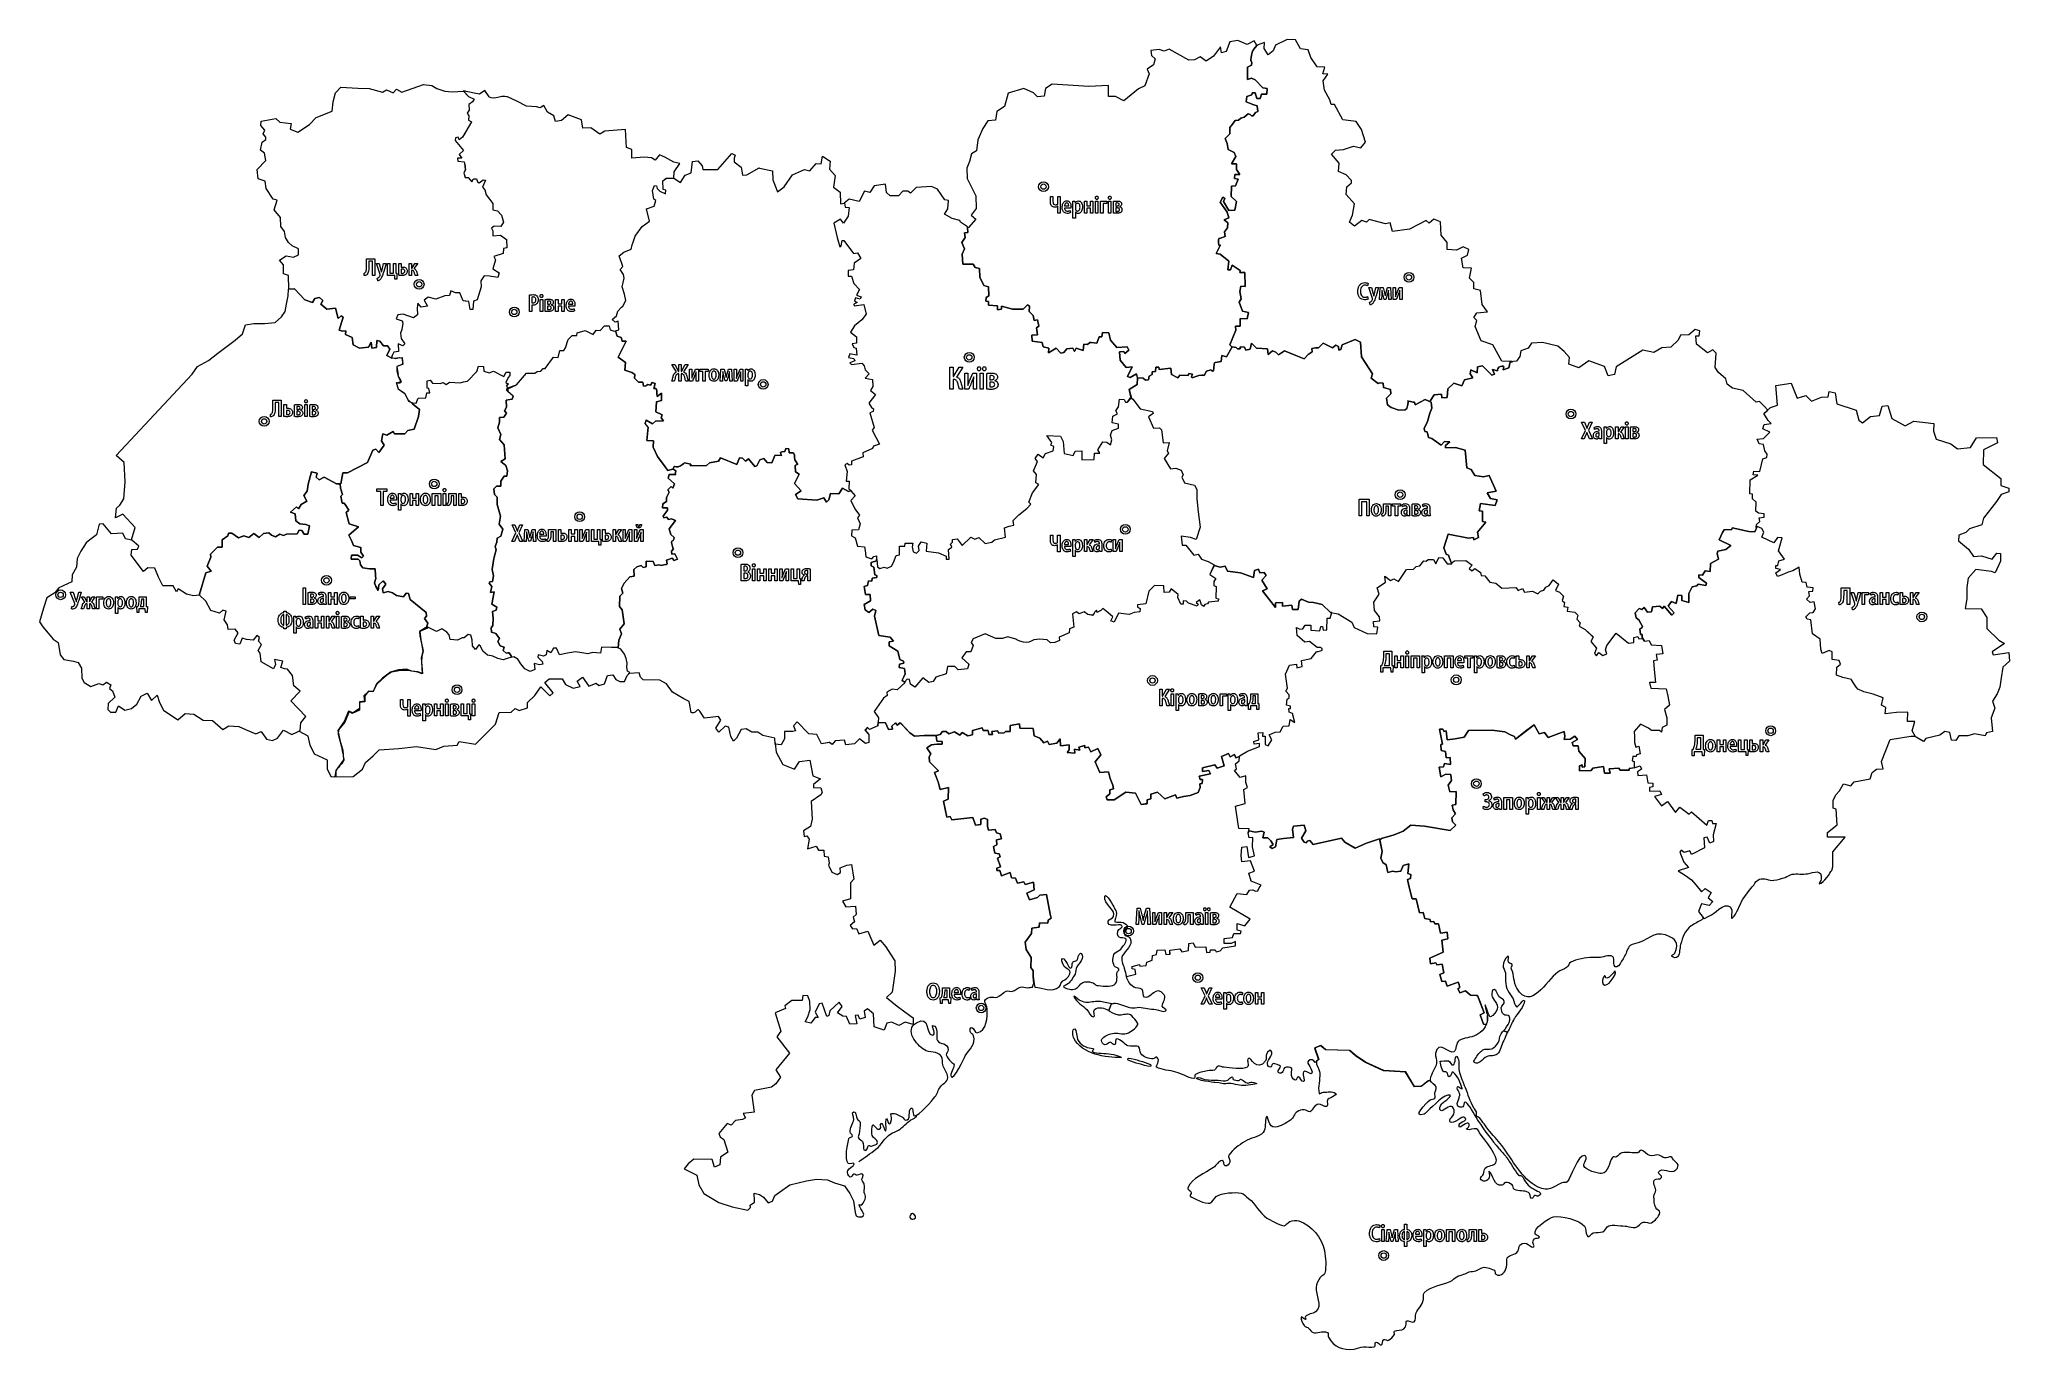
# Model space of a CAD drawing. Header units: millimetres. Extents: x -223 to 223, y -149 to 148.
import ezdxf

# ---------------------------------------------------------------- set-up
doc = ezdxf.new("R2010")
doc.units = ezdxf.units.MM
doc.header["$MEASUREMENT"] = 0
doc.layers.add('layer 1', color=7, linetype='Continuous')

msp = doc.modelspace()

# ---------------------------------------------------------------- linework, layer by layer
at = {"layer": 'layer 1', "color": 53, "lineweight": 9}
for points, knots in [([(-12.9275, 105.6673), (-12.9275, 105.6673), (-12.6718, 105.7441), (-12.6718, 105.7441), (-12.6718, 105.7441), (-12.6718, 105.7441), (-11.0361, 107.6091), (-11.0361, 107.6091), (-11.0361, 107.6091), (-11.0361, 107.6091), (-12.0584, 108.5291), (-12.0584, 108.5291), (-12.0584, 108.5291), (-12.0584, 108.5291), (-10.909, 110.0109), (-10.909, 110.0109), (-10.909, 110.0109), (-10.909, 110.0109), (-11.0361, 112.8975), (-11.0361, 112.8975), (-11.0361, 112.8975), (-11.0361, 112.8975), (-13.0038, 116.8065), (-13.0038, 116.8065), (-13.0038, 116.8065), (-13.0038, 116.8065), (-13.0555, 119.1576), (-13.0555, 119.1576), (-13.0555, 119.1576), (-13.0555, 119.1576), (-12.4681, 120.6898), (-12.4681, 120.6898), (-12.4681, 120.6898), (-12.4681, 120.6898), (-11.9818, 122.376), (-11.9818, 122.376), (-11.9818, 122.376), (-11.9818, 122.376), (-10.8577, 123.0662), (-10.8577, 123.0662), (-10.8577, 123.0662), (-10.8577, 123.0662), (-10.5767, 125.5441), (-10.5767, 125.5441), (-10.5767, 125.5441), (-10.5767, 125.5441), (-9.4529, 128.0993), (-9.4529, 128.0993), (-9.4529, 128.0993), (-9.4529, 128.0993), (-8.3286, 129.836), (-8.3286, 129.836), (-8.3286, 129.836), (-8.3286, 129.836), (-6.5651, 130.0406), (-6.5651, 130.0406), (-6.5651, 130.0406), (-6.5651, 130.0406), (-6.2335, 131.9825), (-6.2335, 131.9825), (-6.2335, 131.9825), (-6.2335, 131.9825), (-4.4965, 133.1319), (-4.4965, 133.1319), (-4.4965, 133.1319), (-4.4965, 133.1319), (-3.6789, 136.0957), (-3.6789, 136.0957), (-3.6789, 136.0957), (-3.6789, 136.0957), (-0.127, 137.1682), (-0.127, 137.1682), (-0.127, 137.1682), (-0.127, 137.1682), (2.0188, 136.2237), (2.0188, 136.2237), (2.0188, 136.2237), (2.0188, 136.2237), (2.9638, 135.2787), (2.9638, 135.2787), (2.9638, 135.2787), (2.9638, 135.2787), (4.4452, 135.4825), (4.4452, 135.4825), (4.4452, 135.4825), (4.4452, 135.4825), (4.778, 137.1682), (4.778, 137.1682), (4.778, 137.1682), (4.778, 137.1682), (6.26, 138.1652), (6.26, 138.1652), (6.26, 138.1652), (6.26, 138.1652), (14.5882, 137.629), (14.5882, 137.629), (14.5882, 137.629), (14.5882, 137.629), (19.0348, 137.8329), (19.0348, 137.8329), (19.0348, 137.8329), (19.0348, 137.8329), (19.0348, 135.4062), (19.0348, 135.4062), (19.0348, 135.4062), (19.0348, 135.4062), (20.5672, 135.4062), (20.5672, 135.4062), (20.5672, 135.4062), (20.5672, 135.4062), (20.5672, 135.3552), (20.5672, 135.3552), (20.5672, 135.3552), (20.5672, 135.3552), (22.4582, 134.409), (22.4582, 134.409), (22.4582, 134.409), (22.4582, 134.409), (25.8037, 137.0914), (25.8037, 137.0914), (25.8037, 137.0914), (25.8037, 137.0914), (27.2345, 137.7563), (27.2345, 137.7563), (27.2345, 137.7563), (27.2345, 137.7563), (28.2308, 140.5158), (28.2308, 140.5158), (28.2308, 140.5158), (28.2308, 140.5158), (27.7726, 141.5882), (27.7726, 141.5882), (27.7726, 141.5882), (27.7726, 141.5882), (29.2278, 142.5338), (29.2278, 142.5338), (29.2278, 142.5338), (29.2278, 142.5338), (29.5861, 143.9392), (29.5861, 143.9392), (29.5861, 143.9392), (29.5861, 143.9392), (28.7689, 144.6289), (28.7689, 144.6289), (28.7689, 144.6289), (28.7689, 144.6289), (28.5633, 145.8302), (28.5633, 145.8302), (28.5633, 145.8302), (28.5633, 145.8302), (30.455, 146.0342), (30.455, 146.0342), (30.455, 146.0342), (30.455, 146.0342), (31.6042, 145.6252), (31.6042, 145.6252), (31.6042, 145.6252), (31.6042, 145.6252), (32.728, 146.1111), (32.728, 146.1111), (32.728, 146.1111), (32.728, 146.1111), (37.1743, 143.6073), (37.1743, 143.6073), (37.1743, 143.6073), (37.1743, 143.6073), (38.502, 143.6837), (38.502, 143.6837), (38.502, 143.6837), (38.502, 143.6837), (39.7281, 144.3474), (39.7281, 144.3474), (39.7281, 144.3474), (39.7281, 144.3474), (41.1351, 143.4024), (41.1351, 143.4024), (41.1351, 143.4024), (41.1351, 143.4024), (42.7419, 144.4756), (42.7419, 144.4756), (42.7419, 144.4756), (42.7419, 144.4756), (44.3535, 146.6472), (44.3535, 146.6472), (44.3535, 146.6472), (44.3535, 146.6472), (44.5571, 145.2928), (44.5571, 145.2928), (44.5571, 145.2928), (44.5571, 145.2928), (45.6299, 145.5739), (45.6299, 145.5739), (45.6299, 145.5739), (45.6299, 145.5739), (46.4474, 147.7719), (46.4474, 147.7719), (46.4474, 147.7719), (46.4474, 147.7719), (48.2616, 148.0525), (48.2616, 148.0525), (48.2616, 148.0525), (48.2616, 148.0525), (50.4076, 147.184), (50.4076, 147.184), (50.4076, 147.184), (50.4076, 147.184), (52.0168, 147.9755), (52.0168, 147.9755), (52.0168, 147.9755), (52.0168, 147.9755), (52.5542, 146.903), (52.5542, 146.903), (52.5542, 146.903), (52.5542, 146.903), (51.889, 146.1111), (51.889, 146.1111), (51.889, 146.1111), (51.889, 146.1111), (51.4039, 145.3699), (51.2771, 144.2968), (51.2771, 144.2968), (51.1483, 143.2236), (51.4811, 143.1473), (51.4811, 143.1473), (51.4811, 143.1473), (51.4811, 143.1473), (51.3536, 142.4826), (51.3536, 142.4826), (51.3536, 142.4826), (51.3536, 142.4826), (50.4848, 141.9975), (50.4848, 141.9975), (50.4848, 141.9975), (50.4848, 141.9975), (50.4848, 139.2384), (50.4848, 139.2384), (50.4848, 139.2384), (50.4848, 139.2384), (51.4039, 139.519), (51.4039, 139.519), (51.4039, 139.519), (51.4039, 139.519), (52.2218, 139.1872), (52.2218, 139.1872), (52.2218, 139.1872), (52.2218, 139.1872), (53.9082, 137.373), (53.9082, 137.373), (53.9082, 137.373), (53.9082, 137.373), (54.9048, 137.2194), (54.9048, 137.2194), (54.9048, 137.2194), (54.9048, 137.2194), (54.8283, 135.9421), (54.8283, 135.9421), (54.8283, 135.9421), (54.8283, 135.9421), (53.627, 135.8906), (53.627, 135.8906), (53.627, 135.8906), (53.627, 135.8906), (53.3724, 134.9459), (53.3724, 134.9459), (53.3724, 134.9459), (53.3724, 134.9459), (52.5542, 134.9459), (52.5542, 134.9459), (52.5542, 134.9459), (52.5542, 134.9459), (52.2218, 136.2237), (52.2218, 136.2237), (52.2218, 136.2237), (52.2218, 136.2237), (51.5572, 136.2237), (51.5572, 136.2237), (51.5572, 136.2237), (51.5572, 136.2237), (51.4811, 135.7633), (51.4811, 135.7633), (51.4811, 135.7633), (51.4811, 135.7633), (50.3311, 135.4062), (50.3311, 135.4062), (50.3311, 135.4062), (50.3311, 135.4062), (50.2043, 134.2051), (50.2043, 134.2051), (50.2043, 134.2051), (50.2043, 134.2051), (50.9443, 133.8723), (50.9443, 133.8723), (50.9443, 133.8723), (50.9443, 133.8723), (51.941, 133.4647), (51.941, 133.4647), (51.941, 133.4647), (51.941, 133.4647), (52.6817, 133.2597), (52.6817, 133.2597), (52.6817, 133.2597), (52.6817, 133.2597), (52.8347, 131.9825), (52.8347, 131.9825), (52.8347, 131.9825), (52.8347, 131.9825), (52.2983, 131.727), (52.2983, 131.727), (52.2983, 131.727), (52.2983, 131.727), (51.7619, 130.9858), (51.7619, 130.9858), (51.7619, 130.9858), (51.7619, 130.9858), (51.3536, 130.9858), (51.3536, 130.9858), (51.3536, 130.9858), (51.3536, 130.9858), (51.0732, 131.3179), (51.0732, 131.3179), (51.0732, 131.3179), (51.0732, 131.3179), (50.6122, 131.4452), (50.6122, 131.4452), (50.6122, 131.4452), (50.6122, 131.4452), (49.7423, 130.7049), (49.7423, 130.7049), (49.7423, 130.7049), (49.7423, 130.7049), (48.9265, 130.5004), (48.9265, 130.5004), (48.9265, 130.5004), (48.9265, 130.5004), (48.4659, 130.0406), (48.4659, 130.0406), (48.4659, 130.0406), (48.4659, 130.0406), (47.6474, 129.9125), (47.6474, 129.9125), (47.6474, 129.9125), (47.6474, 129.9125), (47.1123, 129.095), (47.1123, 129.095), (47.1123, 129.095), (47.1123, 129.095), (46.4988, 128.3543), (46.4988, 128.3543), (46.4988, 128.3543), (46.4988, 128.3543), (46.4988, 126.9493), (46.4988, 126.9493), (46.4988, 126.9493), (46.4988, 126.9493), (45.4256, 125.8757), (45.4256, 125.8757), (45.4256, 125.8757), (45.4256, 125.8757), (45.8346, 124.7262), (45.8346, 124.7262), (45.8346, 124.7262), (45.8346, 124.7262), (46.1157, 123.3981), (46.1157, 123.3981), (46.1157, 123.3981), (46.1157, 123.3981), (47.4437, 122.7078), (47.4437, 122.7078), (47.4437, 122.7078), (47.4437, 122.7078), (47.8527, 121.7884), (47.8527, 121.7884), (47.8527, 121.7884), (47.8527, 121.7884), (46.8571, 120.1536), (46.8571, 120.1536), (46.8571, 120.1536), (46.8571, 120.1536), (47.9812, 120.1536), (47.9812, 120.1536), (47.9812, 120.1536), (47.9812, 120.1536), (47.9812, 118.8248), (47.9812, 118.8248), (47.9812, 118.8248), (47.9812, 118.8248), (48.7212, 117.7515), (48.7212, 117.7515), (48.7212, 117.7515), (48.7212, 117.7515), (47.5712, 117.7515), (47.5712, 117.7515), (47.5712, 117.7515), (47.5712, 117.7515), (47.5206, 116.8065), (47.5206, 116.8065), (47.5206, 116.8065), (47.5206, 116.8065), (48.3901, 116.6787), (48.3901, 116.6787), (48.3901, 116.6787), (48.3901, 116.6787), (47.7263, 115.1197), (47.7263, 115.1197), (47.7263, 115.1197), (47.7263, 115.1197), (46.8571, 115.0691), (46.8571, 115.0691), (46.8571, 115.0691), (46.8571, 115.0691), (46.7802, 112.7695), (46.7802, 112.7695), (46.7802, 112.7695), (46.7802, 112.7695), (47.9812, 111.6201), (47.9812, 111.6201), (47.9812, 111.6201), (47.9812, 111.6201), (47.5712, 109.6271), (47.5712, 109.6271), (47.5712, 109.6271), (47.5712, 109.6271), (46.2431, 109.5504), (46.2431, 109.5504), (46.2431, 109.5504), (46.2431, 109.5504), (45.0425, 111.5694), (45.0425, 111.5694), (45.0425, 111.5694), (45.0425, 111.5694), (45.3764, 112.3098), (45.3764, 112.3098), (45.3764, 112.3098), (45.3764, 112.3098), (44.8896, 112.5654), (44.8896, 112.5654), (44.8896, 112.5654), (44.8896, 112.5654), (44.3015, 111.4411), (44.3015, 111.4411), (44.3015, 111.4411), (44.3015, 111.4411), (45.8346, 109.2181), (45.8346, 109.2181), (45.8346, 109.2181), (45.8346, 109.2181), (46.2431, 107.9412), (46.2431, 107.9412), (46.2431, 107.9412), (46.2431, 107.9412), (45.222, 107.4553), (45.222, 107.4553), (45.222, 107.4553), (45.222, 107.4553), (46.0385, 106.7911), (46.0385, 106.7911), (46.0385, 106.7911), (46.0385, 106.7911), (45.962, 105.6416), (45.962, 105.6416), (45.962, 105.6416), (45.962, 105.6416), (45.2985, 104.7729), (45.2985, 104.7729), (45.2985, 104.7729), (45.2985, 104.7729), (45.4256, 103.7001), (45.4256, 103.7001), (45.4256, 103.7001), (45.4256, 103.7001), (44.1485, 103.2397), (44.1485, 103.2397), (44.1485, 103.2397), (44.1485, 103.2397), (43.8933, 103.4957), (43.8933, 102.2947), (43.8933, 102.2947), (43.8933, 101.0939), (44.3535, 101.7583), (44.3535, 101.7583), (44.3535, 101.7583), (44.3535, 101.7583), (43.4078, 99.8681), (43.4078, 99.8681), (43.4078, 99.8681), (43.4078, 99.8681), (44.3015, 99.663), (44.3015, 99.663), (44.3015, 99.663), (44.3015, 99.663), (46.2431, 98.1303), (46.2431, 98.1303), (46.2431, 98.1303), (46.2431, 98.1303), (46.0385, 96.1121), (46.0385, 96.1121), (46.0385, 96.1121), (46.0385, 96.1121), (46.6514, 96.1121), (46.6514, 96.1121), (46.6514, 96.1121), (46.6514, 96.1121), (47.0359, 97.1846), (47.0359, 97.1846), (47.0359, 97.1846), (47.0359, 97.1846), (48.7984, 95.9838), (48.7984, 95.9838), (48.7984, 95.9838), (48.7984, 95.9838), (48.7212, 95.4989), (48.7212, 95.4989), (48.7212, 95.4989), (48.7212, 95.4989), (49.8712, 95.4989), (49.8712, 95.4989), (49.8712, 95.4989), (49.8712, 95.4989), (49.9473, 92.3563), (49.9473, 92.3563), (49.9473, 92.3563), (49.9473, 92.3563), (48.9265, 92.4078), (48.9265, 92.4078), (48.9265, 92.4078), (48.9265, 92.4078), (48.7212, 91.2068), (48.7212, 91.2068), (48.7212, 91.2068), (48.7212, 91.2068), (49.0027, 89.5971), (49.0027, 89.5971), (49.0027, 89.5971), (49.0027, 89.5971), (48.5948, 88.7792), (48.5948, 88.7792), (48.5948, 88.7792), (48.5948, 88.7792), (49.3338, 86.7616), (49.3338, 86.7616), (49.3338, 86.7616), (49.3338, 86.7616), (50.6632, 86.5057), (50.6632, 86.5057), (50.6632, 86.5057), (50.6632, 86.5057), (50.4076, 85.0245), (50.4076, 85.0245), (50.4076, 85.0245), (50.4076, 85.0245), (48.7984, 85.1514), (48.7984, 85.1514), (48.7984, 85.1514), (48.7984, 85.1514), (48.7984, 83.4149), (48.7984, 83.4149), (48.7984, 83.4149), (48.7984, 83.4149), (47.7263, 83.4149), (47.7263, 83.4149), (47.7263, 83.4149), (47.7263, 83.4149), (47.8527, 82.4689), (47.8527, 82.4689), (47.8527, 82.4689), (47.8527, 82.4689), (46.4474, 79.1225), (46.4474, 79.1225), (46.4474, 79.1225), (46.4474, 79.1225), (46.8571, 78.7647), (46.8571, 78.7647), (46.8571, 78.7647), (46.8571, 78.7647), (47.0114, 78.7134), (47.0114, 78.7134), (47.0114, 78.7134), (47.0114, 78.7134), (47.9295, 78.5857), (47.9295, 78.5857), (47.9295, 78.5857), (47.9295, 78.5857), (46.9849, 78.7134), (46.9849, 78.7134), (46.9849, 78.7134), (46.9849, 78.7134), (45.7074, 76.4143), (45.7074, 76.4143), (45.7074, 76.4143), (45.7074, 76.4143), (44.686, 76.7714), (44.686, 76.7714), (44.686, 76.7714), (44.686, 76.7714), (44.481, 75.3411), (44.481, 75.3411), (44.481, 75.3411), (44.481, 75.3411), (43.1522, 75.1365), (43.1522, 75.1365), (43.1522, 75.1365), (43.1522, 75.1365), (42.9476, 75.2901), (42.8714, 73.9359), (42.8714, 73.9359), (42.8197, 72.5815), (42.2065, 73.4758), (42.2065, 73.4758), (42.2065, 73.4758), (42.2065, 73.4758), (41.2102, 73.1948), (41.2102, 73.1948), (41.2102, 73.1948), (41.2102, 73.1948), (40.6738, 72.1987), (40.6738, 72.1987), (40.6738, 72.1987), (40.6738, 72.1987), (39.9324, 72.5815), (38.5799, 71.9171), (38.5799, 71.9171), (37.2246, 71.253), (38.0418, 72.5308), (38.0418, 72.5308), (38.0418, 72.5308), (38.0418, 72.5308), (37.2246, 72.6583), (37.2246, 72.6583), (37.2246, 72.6583), (37.2246, 72.6583), (37.0468, 72.1987), (37.0468, 72.1987), (37.0468, 72.1987), (37.0468, 72.1987), (35.1548, 72.2498), (35.1548, 72.2498), (35.1548, 72.2498), (35.1548, 72.2498), (34.6949, 71.7128), (34.6949, 71.7128), (34.6949, 71.7128), (34.6949, 71.7128), (33.2641, 72.4025), (33.2641, 72.4025), (33.2641, 72.4025), (33.2641, 72.4025), (33.137, 73.8594), (33.137, 73.8594), (33.137, 73.8594), (33.137, 73.8594), (30.5053, 73.6036), (30.5053, 73.6036), (30.5053, 73.6036), (30.5053, 73.6036), (30.3775, 74.0635), (30.3775, 74.0635), (30.3775, 74.0635), (30.3775, 74.0635), (29.7143, 74.0635), (29.7143, 74.0635), (29.7143, 74.0635), (29.7143, 74.0635), (29.6371, 73.1442), (29.6371, 73.1442), (29.6371, 73.1442), (29.6371, 73.1442), (28.8957, 73.067), (28.8957, 73.067), (28.8957, 73.067), (28.8957, 73.067), (28.8957, 72.4025), (28.8957, 72.4025), (28.8957, 72.4025), (28.8957, 72.4025), (28.2308, 72.0455), (28.2308, 72.0455), (28.2308, 72.0455), (28.2308, 72.0455), (28.1033, 71.253), (28.1033, 71.253), (28.1033, 71.253), (28.1033, 71.253), (27.3627, 71.125), (27.3627, 71.125), (27.3627, 71.125), (27.3627, 71.125), (26.8255, 71.5855), (26.8255, 71.5855), (26.8255, 71.5855), (26.8255, 71.5855), (25.5485, 71.6619), (25.5485, 71.6619), (25.5485, 71.6619), (25.6508, 71.5591), (25.4985, 71.6619), (25.3438, 72.5815), (25.3438, 72.5815), (25.3438, 72.5815), (23.9396, 71.7903), (23.9396, 71.7903), (23.9396, 71.7903), (23.9396, 71.7903), (23.3264, 71.994), (23.3264, 71.994), (23.3264, 71.994), (23.3264, 71.994), (24.3992, 74.1402), (24.3992, 74.1402), (24.3992, 74.1402), (24.3992, 74.1402), (22.9939, 74.0127), (22.9939, 74.0127), (22.9939, 74.0127), (22.9939, 74.0127), (21.6403, 75.6729), (21.6403, 75.6729), (21.6403, 75.6729), (21.6403, 75.6729), (21.5125, 77.5634), (21.5125, 77.5634), (21.5125, 77.5634), (21.5125, 77.5634), (22.4582, 77.6409), (22.4582, 77.6409), (22.4582, 77.6409), (22.4582, 77.6409), (22.7135, 77.1551), (22.7135, 77.1551), (22.7135, 77.1551), (22.7135, 77.1551), (23.6072, 77.9725), (23.6072, 77.9725), (23.6072, 77.9725), (23.6072, 77.9725), (23.2502, 78.7134), (23.2502, 78.7134), (23.2502, 78.7134), (23.2502, 78.7134), (20.8983, 78.5857), (20.8983, 78.5857), (20.8983, 78.5857), (20.8983, 78.5857), (19.4431, 80.2461), (19.4431, 80.2461), (19.4431, 80.2461), (19.4431, 80.2461), (19.0855, 81.8558), (19.0855, 81.8558), (19.0855, 81.8558), (19.0855, 81.8558), (17.6285, 81.9319), (17.6285, 81.9319), (17.6285, 81.9319), (17.6285, 81.9319), (17.4752, 80.9363), (17.4752, 80.9363), (17.4752, 80.9363), (17.4752, 80.9363), (16.8882, 80.9363), (16.8882, 80.9363), (16.8882, 80.9363), (16.8882, 80.9363), (16.3518, 79.5061), (16.3518, 79.5061), (16.3518, 79.5061), (16.3518, 79.5061), (15.0747, 79.7099), (15.0747, 79.7099), (15.0747, 79.7099), (15.0747, 79.7099), (14.7939, 79.7099), (14.7939, 79.7099), (14.7939, 79.7099), (14.7939, 79.7099), (14.2565, 79.2499), (14.2565, 79.2499), (14.2565, 79.2499), (14.2565, 79.2499), (13.4386, 79.3013), (13.4386, 79.3013), (13.4386, 79.3013), (13.4386, 79.3013), (13.2609, 77.8965), (13.2609, 77.8965), (13.2609, 77.8965), (13.2609, 77.8965), (11.7013, 78.4321), (11.7013, 78.4321), (11.7013, 78.4321), (11.7013, 78.4321), (11.2927, 77.6409), (11.2927, 77.6409), (11.2927, 77.6409), (11.2927, 77.6409), (10.9096, 78.3809), (10.9096, 78.3809), (10.9096, 78.3809), (10.9096, 78.3809), (9.5563, 78.2281), (9.5563, 78.2281), (9.5563, 78.2281), (9.5563, 78.2281), (8.8914, 77.4357), (8.8914, 77.4357), (8.8914, 77.4357), (8.8914, 77.4357), (8.2014, 77.2313), (8.2014, 77.2313), (8.2014, 77.2313), (8.2014, 77.2313), (7.2044, 78.4321), (7.2044, 78.4321), (7.2044, 78.4321), (7.2044, 78.4321), (5.4422, 77.3593), (5.4422, 77.3593), (5.4422, 77.3593), (5.4422, 77.3593), (5.5183, 78.3809), (5.5183, 78.3809), (5.5183, 78.3809), (5.5183, 78.3809), (4.1906, 78.7134), (4.1906, 78.7134), (4.1906, 78.7134), (4.1906, 78.7134), (3.9859, 79.7099), (3.9859, 79.7099), (3.9859, 79.7099), (3.9859, 79.7099), (1.7632, 79.9908), (1.7632, 79.9908), (1.7632, 79.9908), (1.7632, 79.9908), (1.635, 81.3191), (1.635, 81.3191), (1.635, 81.3191), (1.635, 81.3191), (2.9638, 81.3961), (2.9638, 81.3961), (2.9638, 81.3961), (2.9638, 81.3961), (2.7071, 83.0056), (2.7071, 83.0056), (2.7071, 83.0056), (2.7071, 83.0056), (3.2456, 83.4149), (3.2456, 83.4149), (3.2456, 83.4149), (3.2456, 83.4149), (2.9135, 84.8196), (2.9135, 84.8196), (2.9135, 84.8196), (2.9135, 84.8196), (2.1721, 84.692), (2.1721, 84.692), (2.1721, 84.692), (2.1721, 84.692), (1.9671, 85.7648), (1.9671, 85.7648), (1.9671, 85.7648), (1.9671, 85.7648), (1.0221, 86.7096), (1.0221, 86.7096), (1.0221, 86.7096), (1.0221, 86.7096), (1.15, 87.9106), (1.15, 87.9106), (1.15, 87.9106), (1.15, 87.9106), (0.6897, 88.1924), (0.6897, 88.1924), (0.6897, 88.1924), (0.6897, 88.1924), (-0.3324, 87.2465), (-0.3324, 87.2465), (-0.3324, 87.2465), (-0.3324, 87.2465), (-2.7336, 87.2465), (-2.7336, 87.2465), (-2.7336, 87.2465), (-2.7336, 87.2465), (-5.2366, 87.9106), (-5.2366, 87.9106), (-5.2366, 87.9106), (-5.2366, 87.9106), (-5.2366, 87.2465), (-5.2366, 87.2465), (-5.2366, 87.2465), (-5.2366, 87.2465), (-6.106, 87.0422), (-6.106, 87.0422), (-6.106, 87.0422), (-6.106, 87.0422), (-6.106, 87.9872), (-6.106, 87.9872), (-6.106, 87.9872), (-6.106, 87.9872), (-8.1745, 88.115), (-8.1745, 88.115), (-8.1745, 88.115), (-8.1745, 88.115), (-8.1745, 88.9837), (-8.1745, 88.9837), (-8.1745, 88.9837), (-8.1745, 88.9837), (-8.7884, 89.0602), (-8.7884, 89.0602), (-8.7884, 89.0602), (-8.7884, 89.0602), (-8.7115, 89.8526), (-8.7115, 89.8526), (-8.7115, 89.8526), (-8.7115, 89.8526), (-8.0477, 90.2097), (-8.0477, 90.2097), (-8.0477, 90.2097), (-8.0477, 90.2097), (-8.1745, 92.2793), (-8.1745, 92.2793), (-8.1745, 92.2793), (-8.1745, 92.2793), (-9.1975, 92.6116), (-9.1975, 92.6116), (-9.1975, 92.6116), (-9.1975, 92.6116), (-10.1164, 94.5019), (-10.1164, 94.5019), (-10.1164, 94.5019), (-10.1164, 94.5019), (-10.1678, 96.4444), (-10.1678, 96.4444), (-10.1678, 96.4444), (-10.1678, 96.4444), (-11.1903, 96.649), (-11.1903, 96.649), (-11.1903, 96.649), (-11.1903, 96.649), (-11.5992, 97.3896), (-11.5992, 97.3896), (-11.5992, 97.3896), (-11.5992, 97.3896), (-13.9493, 97.3896), (-13.9493, 97.3896), (-13.9493, 97.3896), (-13.9493, 97.3896), (-14.0769, 99.663), (-14.0769, 99.663), (-14.0769, 99.663), (-14.0769, 99.663), (-13.591, 100.8898), (-13.591, 100.8898), (-13.591, 100.8898), (-13.591, 100.8898), (-14.2044, 102.2947), (-14.2044, 102.2947), (-14.2044, 102.2947), (-14.2044, 102.2947), (-13.4633, 103.4441), (-13.4633, 103.4441), (-13.4633, 103.4441), (-13.4633, 103.4441), (-13.591, 104.518), (-13.591, 104.518), (-13.591, 104.518), (-13.591, 104.518), (-12.8506, 104.5688), (-12.8506, 104.5688), (-12.8506, 104.5688), (-12.8506, 104.5688), (-12.9275, 105.6673), (-12.9275, 105.6673)], [0, 0, 0, 0, 0.00409836, 0.00409836, 0.00409836, 0.00409836, 0.00819672, 0.00819672, 0.00819672, 0.00819672, 0.01229508, 0.01229508, 0.01229508, 0.01229508, 0.01639344, 0.01639344, 0.01639344, 0.01639344, 0.0204918, 0.0204918, 0.0204918, 0.0204918, 0.02459016, 0.02459016, 0.02459016, 0.02459016, 0.02868852, 0.02868852, 0.02868852, 0.02868852, 0.03278689, 0.03278689, 0.03278689, 0.03278689, 0.03688525, 0.03688525, 0.03688525, 0.03688525, 0.04098361, 0.04098361, 0.04098361, 0.04098361, 0.04508197, 0.04508197, 0.04508197, 0.04508197, 0.04918033, 0.04918033, 0.04918033, 0.04918033, 0.05327869, 0.05327869, 0.05327869, 0.05327869, 0.05737705, 0.05737705, 0.05737705, 0.05737705, 0.06147541, 0.06147541, 0.06147541, 0.06147541, 0.06557377, 0.06557377, 0.06557377, 0.06557377, 0.06967213, 0.06967213, 0.06967213, 0.06967213, 0.07377049, 0.07377049, 0.07377049, 0.07377049, 0.07786885, 0.07786885, 0.07786885, 0.07786885, 0.08196721, 0.08196721, 0.08196721, 0.08196721, 0.08606557, 0.08606557, 0.08606557, 0.08606557, 0.09016393, 0.09016393, 0.09016393, 0.09016393, 0.0942623, 0.0942623, 0.0942623, 0.0942623, 0.09836066, 0.09836066, 0.09836066, 0.09836066, 0.10245902, 0.10245902, 0.10245902, 0.10245902, 0.10655738, 0.10655738, 0.10655738, 0.10655738, 0.11065574, 0.11065574, 0.11065574, 0.11065574, 0.1147541, 0.1147541, 0.1147541, 0.1147541, 0.11885246, 0.11885246, 0.11885246, 0.11885246, 0.12295082, 0.12295082, 0.12295082, 0.12295082, 0.12704918, 0.12704918, 0.12704918, 0.12704918, 0.13114754, 0.13114754, 0.13114754, 0.13114754, 0.1352459, 0.1352459, 0.1352459, 0.1352459, 0.13934426, 0.13934426, 0.13934426, 0.13934426, 0.14344262, 0.14344262, 0.14344262, 0.14344262, 0.14754098, 0.14754098, 0.14754098, 0.14754098, 0.15163934, 0.15163934, 0.15163934, 0.15163934, 0.1557377, 0.1557377, 0.1557377, 0.1557377, 0.15983607, 0.15983607, 0.15983607, 0.15983607, 0.16393443, 0.16393443, 0.16393443, 0.16393443, 0.16803279, 0.16803279, 0.16803279, 0.16803279, 0.17213115, 0.17213115, 0.17213115, 0.17213115, 0.17622951, 0.17622951, 0.17622951, 0.17622951, 0.18032787, 0.18032787, 0.18032787, 0.18032787, 0.18442623, 0.18442623, 0.18442623, 0.18442623, 0.18852459, 0.18852459, 0.18852459, 0.18852459, 0.19262295, 0.19262295, 0.19262295, 0.19262295, 0.19672131, 0.19672131, 0.19672131, 0.19672131, 0.20081967, 0.20081967, 0.20081967, 0.20081967, 0.20491803, 0.20491803, 0.20491803, 0.20491803, 0.20901639, 0.20901639, 0.20901639, 0.20901639, 0.21311475, 0.21311475, 0.21311475, 0.21311475, 0.21721311, 0.21721311, 0.21721311, 0.21721311, 0.22131148, 0.22131148, 0.22131148, 0.22131148, 0.22540984, 0.22540984, 0.22540984, 0.22540984, 0.2295082, 0.2295082, 0.2295082, 0.2295082, 0.23360656, 0.23360656, 0.23360656, 0.23360656, 0.23770492, 0.23770492, 0.23770492, 0.23770492, 0.24180328, 0.24180328, 0.24180328, 0.24180328, 0.24590164, 0.24590164, 0.24590164, 0.24590164, 0.25, 0.25, 0.25, 0.25, 0.25409836, 0.25409836, 0.25409836, 0.25409836, 0.25819672, 0.25819672, 0.25819672, 0.25819672, 0.26229508, 0.26229508, 0.26229508, 0.26229508, 0.26639344, 0.26639344, 0.26639344, 0.26639344, 0.2704918, 0.2704918, 0.2704918, 0.2704918, 0.27459016, 0.27459016, 0.27459016, 0.27459016, 0.27868852, 0.27868852, 0.27868852, 0.27868852, 0.28278689, 0.28278689, 0.28278689, 0.28278689, 0.28688525, 0.28688525, 0.28688525, 0.28688525, 0.29098361, 0.29098361, 0.29098361, 0.29098361, 0.29508197, 0.29508197, 0.29508197, 0.29508197, 0.29918033, 0.29918033, 0.29918033, 0.29918033, 0.30327869, 0.30327869, 0.30327869, 0.30327869, 0.30737705, 0.30737705, 0.30737705, 0.30737705, 0.31147541, 0.31147541, 0.31147541, 0.31147541, 0.31557377, 0.31557377, 0.31557377, 0.31557377, 0.31967213, 0.31967213, 0.31967213, 0.31967213, 0.32377049, 0.32377049, 0.32377049, 0.32377049, 0.32786885, 0.32786885, 0.32786885, 0.32786885, 0.33196721, 0.33196721, 0.33196721, 0.33196721, 0.33606557, 0.33606557, 0.33606557, 0.33606557, 0.34016393, 0.34016393, 0.34016393, 0.34016393, 0.3442623, 0.3442623, 0.3442623, 0.3442623, 0.34836066, 0.34836066, 0.34836066, 0.34836066, 0.35245902, 0.35245902, 0.35245902, 0.35245902, 0.35655738, 0.35655738, 0.35655738, 0.35655738, 0.36065574, 0.36065574, 0.36065574, 0.36065574, 0.3647541, 0.3647541, 0.3647541, 0.3647541, 0.36885246, 0.36885246, 0.36885246, 0.36885246, 0.37295082, 0.37295082, 0.37295082, 0.37295082, 0.37704918, 0.37704918, 0.37704918, 0.37704918, 0.38114754, 0.38114754, 0.38114754, 0.38114754, 0.3852459, 0.3852459, 0.3852459, 0.3852459, 0.38934426, 0.38934426, 0.38934426, 0.38934426, 0.39344262, 0.39344262, 0.39344262, 0.39344262, 0.39754098, 0.39754098, 0.39754098, 0.39754098, 0.40163934, 0.40163934, 0.40163934, 0.40163934, 0.4057377, 0.4057377, 0.4057377, 0.4057377, 0.40983607, 0.40983607, 0.40983607, 0.40983607, 0.41393443, 0.41393443, 0.41393443, 0.41393443, 0.41803279, 0.41803279, 0.41803279, 0.41803279, 0.42213115, 0.42213115, 0.42213115, 0.42213115, 0.42622951, 0.42622951, 0.42622951, 0.42622951, 0.43032787, 0.43032787, 0.43032787, 0.43032787, 0.43442623, 0.43442623, 0.43442623, 0.43442623, 0.43852459, 0.43852459, 0.43852459, 0.43852459, 0.44262295, 0.44262295, 0.44262295, 0.44262295, 0.44672131, 0.44672131, 0.44672131, 0.44672131, 0.45081967, 0.45081967, 0.45081967, 0.45081967, 0.45491803, 0.45491803, 0.45491803, 0.45491803, 0.45901639, 0.45901639, 0.45901639, 0.45901639, 0.46311475, 0.46311475, 0.46311475, 0.46311475, 0.46721311, 0.46721311, 0.46721311, 0.46721311, 0.47131148, 0.47131148, 0.47131148, 0.47131148, 0.47540984, 0.47540984, 0.47540984, 0.47540984, 0.4795082, 0.4795082, 0.4795082, 0.4795082, 0.48360656, 0.48360656, 0.48360656, 0.48360656, 0.48770492, 0.48770492, 0.48770492, 0.48770492, 0.49180328, 0.49180328, 0.49180328, 0.49180328, 0.49590164, 0.49590164, 0.49590164, 0.49590164, 0.5, 0.5, 0.5, 0.5, 0.50409836, 0.50409836, 0.50409836, 0.50409836, 0.50819672, 0.50819672, 0.50819672, 0.50819672, 0.51229508, 0.51229508, 0.51229508, 0.51229508, 0.51639344, 0.51639344, 0.51639344, 0.51639344, 0.5204918, 0.5204918, 0.5204918, 0.5204918, 0.52459016, 0.52459016, 0.52459016, 0.52459016, 0.52868852, 0.52868852, 0.52868852, 0.52868852, 0.53278689, 0.53278689, 0.53278689, 0.53278689, 0.53688525, 0.53688525, 0.53688525, 0.53688525, 0.54098361, 0.54098361, 0.54098361, 0.54098361, 0.54508197, 0.54508197, 0.54508197, 0.54508197, 0.54918033, 0.54918033, 0.54918033, 0.54918033, 0.55327869, 0.55327869, 0.55327869, 0.55327869, 0.55737705, 0.55737705, 0.55737705, 0.55737705, 0.56147541, 0.56147541, 0.56147541, 0.56147541, 0.56557377, 0.56557377, 0.56557377, 0.56557377, 0.56967213, 0.56967213, 0.56967213, 0.56967213, 0.57377049, 0.57377049, 0.57377049, 0.57377049, 0.57786885, 0.57786885, 0.57786885, 0.57786885, 0.58196721, 0.58196721, 0.58196721, 0.58196721, 0.58606557, 0.58606557, 0.58606557, 0.58606557, 0.59016393, 0.59016393, 0.59016393, 0.59016393, 0.5942623, 0.5942623, 0.5942623, 0.5942623, 0.59836066, 0.59836066, 0.59836066, 0.59836066, 0.60245902, 0.60245902, 0.60245902, 0.60245902, 0.60655738, 0.60655738, 0.60655738, 0.60655738, 0.61065574, 0.61065574, 0.61065574, 0.61065574, 0.6147541, 0.6147541, 0.6147541, 0.6147541, 0.61885246, 0.61885246, 0.61885246, 0.61885246, 0.62295082, 0.62295082, 0.62295082, 0.62295082, 0.62704918, 0.62704918, 0.62704918, 0.62704918, 0.63114754, 0.63114754, 0.63114754, 0.63114754, 0.6352459, 0.6352459, 0.6352459, 0.6352459, 0.63934426, 0.63934426, 0.63934426, 0.63934426, 0.64344262, 0.64344262, 0.64344262, 0.64344262, 0.64754098, 0.64754098, 0.64754098, 0.64754098, 0.65163934, 0.65163934, 0.65163934, 0.65163934, 0.6557377, 0.6557377, 0.6557377, 0.6557377, 0.65983607, 0.65983607, 0.65983607, 0.65983607, 0.66393443, 0.66393443, 0.66393443, 0.66393443, 0.66803279, 0.66803279, 0.66803279, 0.66803279, 0.67213115, 0.67213115, 0.67213115, 0.67213115, 0.67622951, 0.67622951, 0.67622951, 0.67622951, 0.68032787, 0.68032787, 0.68032787, 0.68032787, 0.68442623, 0.68442623, 0.68442623, 0.68442623, 0.68852459, 0.68852459, 0.68852459, 0.68852459, 0.69262295, 0.69262295, 0.69262295, 0.69262295, 0.69672131, 0.69672131, 0.69672131, 0.69672131, 0.70081967, 0.70081967, 0.70081967, 0.70081967, 0.70491803, 0.70491803, 0.70491803, 0.70491803, 0.70901639, 0.70901639, 0.70901639, 0.70901639, 0.71311475, 0.71311475, 0.71311475, 0.71311475, 0.71721311, 0.71721311, 0.71721311, 0.71721311, 0.72131148, 0.72131148, 0.72131148, 0.72131148, 0.72540984, 0.72540984, 0.72540984, 0.72540984, 0.7295082, 0.7295082, 0.7295082, 0.7295082, 0.73360656, 0.73360656, 0.73360656, 0.73360656, 0.73770492, 0.73770492, 0.73770492, 0.73770492, 0.74180328, 0.74180328, 0.74180328, 0.74180328, 0.74590164, 0.74590164, 0.74590164, 0.74590164, 0.75, 0.75, 0.75, 0.75, 0.75409836, 0.75409836, 0.75409836, 0.75409836, 0.75819672, 0.75819672, 0.75819672, 0.75819672, 0.76229508, 0.76229508, 0.76229508, 0.76229508, 0.76639344, 0.76639344, 0.76639344, 0.76639344, 0.7704918, 0.7704918, 0.7704918, 0.7704918, 0.77459016, 0.77459016, 0.77459016, 0.77459016, 0.77868852, 0.77868852, 0.77868852, 0.77868852, 0.78278689, 0.78278689, 0.78278689, 0.78278689, 0.78688525, 0.78688525, 0.78688525, 0.78688525, 0.79098361, 0.79098361, 0.79098361, 0.79098361, 0.79508197, 0.79508197, 0.79508197, 0.79508197, 0.79918033, 0.79918033, 0.79918033, 0.79918033, 0.80327869, 0.80327869, 0.80327869, 0.80327869, 0.80737705, 0.80737705, 0.80737705, 0.80737705, 0.81147541, 0.81147541, 0.81147541, 0.81147541, 0.81557377, 0.81557377, 0.81557377, 0.81557377, 0.81967213, 0.81967213, 0.81967213, 0.81967213, 0.82377049, 0.82377049, 0.82377049, 0.82377049, 0.82786885, 0.82786885, 0.82786885, 0.82786885, 0.83196721, 0.83196721, 0.83196721, 0.83196721, 0.83606557, 0.83606557, 0.83606557, 0.83606557, 0.84016393, 0.84016393, 0.84016393, 0.84016393, 0.8442623, 0.8442623, 0.8442623, 0.8442623, 0.84836066, 0.84836066, 0.84836066, 0.84836066, 0.85245902, 0.85245902, 0.85245902, 0.85245902, 0.85655738, 0.85655738, 0.85655738, 0.85655738, 0.86065574, 0.86065574, 0.86065574, 0.86065574, 0.8647541, 0.8647541, 0.8647541, 0.8647541, 0.86885246, 0.86885246, 0.86885246, 0.86885246, 0.87295082, 0.87295082, 0.87295082, 0.87295082, 0.87704918, 0.87704918, 0.87704918, 0.87704918, 0.88114754, 0.88114754, 0.88114754, 0.88114754, 0.8852459, 0.8852459, 0.8852459, 0.8852459, 0.88934426, 0.88934426, 0.88934426, 0.88934426, 0.89344262, 0.89344262, 0.89344262, 0.89344262, 0.89754098, 0.89754098, 0.89754098, 0.89754098, 0.90163934, 0.90163934, 0.90163934, 0.90163934, 0.9057377, 0.9057377, 0.9057377, 0.9057377, 0.90983607, 0.90983607, 0.90983607, 0.90983607, 0.91393443, 0.91393443, 0.91393443, 0.91393443, 0.91803279, 0.91803279, 0.91803279, 0.91803279, 0.92213115, 0.92213115, 0.92213115, 0.92213115, 0.92622951, 0.92622951, 0.92622951, 0.92622951, 0.93032787, 0.93032787, 0.93032787, 0.93032787, 0.93442623, 0.93442623, 0.93442623, 0.93442623, 0.93852459, 0.93852459, 0.93852459, 0.93852459, 0.94262295, 0.94262295, 0.94262295, 0.94262295, 0.94672131, 0.94672131, 0.94672131, 0.94672131, 0.95081967, 0.95081967, 0.95081967, 0.95081967, 0.95491803, 0.95491803, 0.95491803, 0.95491803, 0.95901639, 0.95901639, 0.95901639, 0.95901639, 0.96311475, 0.96311475, 0.96311475, 0.96311475, 0.96721311, 0.96721311, 0.96721311, 0.96721311, 0.97131148, 0.97131148, 0.97131148, 0.97131148, 0.97540984, 0.97540984, 0.97540984, 0.97540984, 0.9795082, 0.9795082, 0.9795082, 0.9795082, 0.98360656, 0.98360656, 0.98360656, 0.98360656, 0.98770492, 0.98770492, 0.98770492, 0.98770492, 0.99180328, 0.99180328, 0.99180328, 0.99180328, 1, 1, 1, 1]), ([(-186.7604, 22.7357), (-186.7604, 22.7357), (-185.2788, 27.5139), (-185.2788, 27.5139), (-185.2788, 27.5139), (-185.2788, 27.5139), (-184.0782, 27.9223), (-184.0782, 27.9223), (-184.0782, 27.9223), (-184.0782, 27.9223), (-184.9979, 29.0463), (-184.9979, 29.0463), (-184.9979, 29.0463), (-184.9979, 29.0463), (-184.1292, 31.0649), (-184.1292, 31.0649), (-184.1292, 31.0649), (-184.1292, 31.0649), (-184.2055, 31.7297), (-184.2055, 31.7297), (-184.2055, 31.7297), (-184.2055, 31.7297), (-182.6469, 33.3642), (-182.6469, 33.3642), (-182.6469, 33.3642), (-182.6469, 33.3642), (-181.5739, 33.3642), (-181.5739, 33.3642), (-181.5739, 33.3642), (-181.5739, 33.3642), (-181.5739, 34.974), (-181.5739, 34.974), (-181.5739, 34.974), (-181.5739, 34.974), (-180.2965, 35.9191), (-180.2965, 35.9191), (-180.2965, 35.9191), (-180.2965, 35.9191), (-180.1685, 36.5066), (-180.1685, 36.5066), (-180.1685, 36.5066), (-180.1685, 36.5066), (-179.4277, 36.5066), (-179.4277, 36.5066), (-179.4277, 36.5066), (-179.4277, 36.5066), (-177.8951, 35.434), (-177.8951, 35.434), (-177.8951, 35.434), (-177.8951, 35.434), (-176.669, 35.9191), (-176.669, 35.9191), (-176.669, 35.9191), (-176.669, 35.9191), (-175.5957, 35.5615), (-175.5957, 35.5615), (-175.5957, 35.5615), (-175.5957, 35.5615), (-174.4461, 36.4561), (-174.4461, 36.4561), (-174.4461, 36.4561), (-174.4461, 36.4561), (-173.2454, 35.5615), (-173.2454, 35.5615), (-173.2454, 35.5615), (-173.2454, 35.5615), (-172.2488, 36.4561), (-172.2488, 36.4561), (-172.2488, 36.4561), (-172.2488, 36.4561), (-171.0227, 36.5835), (-171.0227, 36.5835), (-171.0227, 36.5835), (-171.0227, 36.5835), (-170.4348, 36.0465), (-170.4348, 36.0465), (-170.4348, 36.0465), (-170.4348, 36.0465), (-169.4889, 35.7142), (-169.4889, 35.7142), (-169.4889, 35.7142), (-169.4889, 35.7142), (-168.5441, 36.3023), (-168.5441, 36.3023), (-168.5441, 36.3023), (-168.5441, 36.3023), (-167.7269, 35.9706), (-167.7269, 35.9706), (-167.7269, 35.9706), (-167.7269, 35.9706), (-167.0627, 36.3023), (-167.0627, 36.3023), (-167.0627, 36.3023), (-167.0627, 36.3023), (-164.5845, 36.3786), (-164.5845, 36.3786), (-164.5845, 36.3786), (-164.5845, 36.3786), (-164.1755, 37.1707), (-164.1755, 37.1707), (-164.1755, 37.1707), (-164.1755, 37.1707), (-163.5623, 37.1193), (-163.5623, 37.1193), (-163.5623, 37.1193), (-163.5623, 37.1193), (-163.0259, 36.3023), (-163.0259, 36.3023), (-163.0259, 36.3023), (-163.0259, 36.3023), (-162.2334, 36.2512), (-162.2334, 36.2512), (-162.2334, 36.2512), (-162.2334, 36.2512), (-161.8256, 38.1928), (-161.8256, 38.1928), (-161.8256, 38.1928), (-161.8256, 38.1928), (-162.6426, 38.4481), (-162.6426, 38.4481), (-162.6426, 38.4481), (-162.6426, 38.4481), (-164.0476, 38.6532), (-164.0476, 38.6532), (-164.0476, 38.6532), (-164.0476, 38.6532), (-164.9161, 39.2662), (-164.9161, 39.2662), (-164.9161, 39.2662), (-164.9161, 39.2662), (-165.044, 40.8748), (-165.044, 40.8748), (-165.044, 40.8748), (-165.044, 40.8748), (-166.1179, 41.2844), (-166.1179, 41.2844), (-166.1179, 41.2844), (-166.1179, 41.2844), (-164.7889, 42.4854), (-164.7889, 42.4854), (-164.7889, 42.4854), (-164.7889, 42.4854), (-164.3028, 42.0248), (-164.3028, 42.0248), (-164.3028, 42.0248), (-164.3028, 42.0248), (-163.7159, 43.0211), (-163.7159, 43.0211), (-163.7159, 43.0211), (-163.7159, 43.0211), (-162.438, 43.7627), (-162.438, 43.7627), (-162.438, 43.7627), (-162.438, 43.7627), (-163.1026, 45.0403), (-163.1026, 45.0403), (-163.1026, 45.0403), (-163.1026, 45.0403), (-162.3619, 45.9854), (-162.3619, 45.9854), (-162.3619, 45.9854), (-162.3619, 45.9854), (-162.1563, 47.5948), (-162.1563, 47.5948), (-162.1563, 47.5948), (-162.1563, 47.5948), (-161.3652, 50.4307), (-161.3652, 50.4307), (-161.3652, 50.4307), (-161.3652, 50.4307), (-160.0876, 50.0732), (-160.0876, 50.0732), (-160.0876, 50.0732), (-160.0876, 50.0732), (-160.3436, 49.2047), (-160.3436, 49.2047), (-160.3436, 49.2047), (-160.3436, 49.2047), (-159.6785, 48.6165), (-159.6785, 48.6165), (-159.6785, 48.6165), (-159.6785, 48.6165), (-158.5294, 49.1536), (-158.5294, 49.1536), (-158.5294, 49.1536), (-158.5294, 49.1536), (-155.7192, 47.671), (-155.7192, 47.671), (-155.7192, 47.671), (-155.7192, 47.671), (-154.7737, 47.671), (-154.7737, 47.671), (-154.7737, 47.671), (-154.7737, 47.671), (-154.2883, 50.1492), (-154.2883, 50.1492), (-154.2883, 50.1492), (-154.2883, 50.1492), (-153.2151, 50.1492), (-153.2151, 50.1492), (-153.2151, 50.1492), (-153.2151, 50.1492), (-148.7184, 52.5003), (-148.7184, 52.5003), (-148.7184, 52.5003), (-148.7184, 52.5003), (-147.5175, 55.3358), (-147.5175, 55.3358), (-147.5175, 55.3358), (-147.5175, 55.3358), (-146.8538, 55.5147), (-146.8538, 55.5147), (-146.8538, 55.5147), (-146.8538, 55.5147), (-146.1127, 54.7992), (-146.1127, 54.7992), (-146.1127, 54.7992), (-146.1127, 54.7992), (-144.9631, 56.4603), (-144.9631, 56.4603), (-144.9631, 56.4603), (-144.9631, 56.4603), (-145.4997, 57.4051), (-145.4997, 57.4051), (-145.4997, 57.4051), (-145.4997, 57.4051), (-145.2182, 59.015), (-145.2182, 59.015), (-145.2182, 59.015), (-145.2182, 59.015), (-144.3499, 58.6834), (-144.3499, 58.6834), (-144.3499, 58.6834), (-144.3499, 58.6834), (-142.868, 59.5514), (-142.868, 59.5514), (-142.868, 59.5514), (-142.868, 59.5514), (-142.6118, 58.964), (-142.6118, 58.964), (-142.6118, 58.964), (-142.6118, 58.964), (-140.2624, 58.964), (-140.2624, 58.964), (-140.2624, 58.964), (-140.2624, 58.964), (-139.5977, 59.756), (-139.5977, 59.756), (-139.5977, 59.756), (-139.5977, 59.756), (-138.1161, 60.0881), (-138.1161, 60.0881), (-138.1161, 60.0881), (-138.1161, 60.0881), (-137.171, 62.9243), (-137.171, 62.9243), (-137.171, 62.9243), (-137.171, 62.9243), (-136.9665, 64.5337), (-136.9665, 64.5337), (-136.9665, 64.5337), (-136.9665, 64.5337), (-138.4996, 65.8106), (-138.4996, 65.8106), (-138.4996, 65.8106), (-138.4996, 65.8106), (-139.5977, 66.7564), (-139.5977, 66.7564), (-139.5977, 66.7564), (-139.5977, 66.7564), (-140.3133, 68.2383), (-140.3133, 68.2383), (-140.3133, 68.2383), (-140.3133, 68.2383), (-141.7946, 69.1579), (-141.7946, 69.1579), (-141.7946, 69.1579), (-141.7946, 69.1579), (-142.2044, 70.5886), (-142.2044, 70.5886), (-142.2044, 70.5886), (-142.2044, 70.5886), (-140.5935, 70.1798), (-141.2593, 71.1248), (-141.2593, 71.1248), (-141.948, 72.0453), (-141.7946, 72.4536), (-141.7946, 72.4536), (-141.7946, 72.4536), (-141.7946, 72.4536), (-142.0759, 74.2163), (-142.0759, 74.2163), (-142.0759, 74.2163), (-142.0759, 74.2163), (-140.7985, 74.6767), (-140.7985, 74.6767), (-140.7985, 74.6767), (-140.7985, 74.6767), (-140.8495, 76.2854), (-140.8495, 76.2854), (-140.8495, 76.2854), (-140.8495, 76.2854), (-143.2254, 76.1585), (-143.2254, 76.1585), (-143.2254, 76.1585), (-143.2254, 76.1585), (-144.2984, 76.7712), (-144.2984, 76.7712), (-144.2984, 76.7712), (-144.2984, 76.7712), (-143.685, 78.1766), (-143.685, 78.1766), (-143.685, 78.1766), (-143.685, 78.1766), (-144.1447, 78.9176), (-144.1447, 78.9176), (-144.1447, 78.9176), (-144.1447, 78.9176), (-145.0906, 78.9176), (-145.0906, 78.9176), (-145.0906, 78.9176), (-145.0906, 78.9176), (-145.9086, 79.9906), (-145.9086, 79.9906), (-145.9086, 79.9906), (-145.9086, 79.9906), (-146.5726, 80.1184), (-146.5726, 80.1184), (-146.5726, 80.1184), (-146.5726, 80.1184), (-146.6484, 78.5855), (-146.6484, 78.5855), (-146.6484, 78.5855), (-146.6484, 78.5855), (-147.7224, 78.4319), (-147.7224, 78.4319), (-147.7224, 78.4319), (-147.7224, 78.4319), (-147.8503, 79.7863), (-147.8503, 79.7863), (-147.8503, 79.7863), (-147.8503, 79.7863), (-148.5138, 78.6358), (-148.5138, 78.6358), (-148.5138, 78.6358), (-148.5138, 78.6358), (-150.4816, 78.4319), (-150.4816, 78.4319), (-150.4816, 78.4319), (-150.4816, 78.4319), (-151.938, 79.1726), (-151.938, 79.1726), (-151.938, 79.1726), (-151.938, 79.1726), (-152.1423, 80.7826), (-152.1423, 80.7826), (-152.1423, 80.7826), (-152.1423, 80.7826), (-153.7004, 81.5233), (-153.7004, 81.5233), (-153.7004, 81.5233), (-153.7004, 81.5233), (-153.6242, 82.3408), (-153.6242, 82.3408), (-153.6242, 82.3408), (-153.6242, 82.3408), (-154.3649, 82.2136), (-154.3649, 82.2136), (-154.3649, 82.2136), (-154.3649, 82.2136), (-155.1058, 82.4687), (-155.1058, 82.4687), (-155.1058, 82.4687), (-155.1058, 82.4687), (-154.2369, 85.4321), (-154.2369, 85.4321), (-154.2369, 85.4321), (-154.2369, 85.4321), (-154.6976, 85.6878), (-154.6976, 85.6878), (-154.6976, 85.6878), (-154.6976, 85.6878), (-155.3099, 85.1002), (-155.3099, 85.1002), (-155.3099, 85.1002), (-155.3099, 85.1002), (-155.9747, 87.4508), (-155.9747, 87.4508), (-155.9747, 87.4508), (-155.9747, 87.4508), (-157.9163, 87.2463), (-157.9163, 87.2463), (-157.9163, 87.2463), (-157.9163, 87.2463), (-159.2701, 88.3708), (-159.2701, 88.3708), (-159.2701, 88.3708), (-159.2701, 88.3708), (-158.8103, 89.1882), (-158.8103, 89.1882), (-158.8103, 89.1882), (-158.8103, 89.1882), (-159.6027, 89.8524), (-159.6027, 89.8524), (-159.6027, 89.8524), (-159.6027, 89.8524), (-160.6242, 89.6481), (-160.6242, 89.6481), (-160.6242, 89.6481), (-160.6242, 89.6481), (-161.1609, 88.7282), (-161.1609, 88.7282), (-161.1609, 88.7282), (-161.1609, 88.7282), (-162.8979, 89.3158), (-162.8979, 89.3158), (-162.8979, 89.3158), (-162.8979, 89.3158), (-165.1968, 91.8197), (-165.1968, 91.8197), (-165.1968, 91.8197), (-165.1968, 91.8197), (-166.6028, 91.7427), (-166.6028, 91.7427), (-166.6028, 91.7427), (-166.6028, 91.7427), (-166.6541, 90.2095), (-166.6541, 90.2095), (-166.6541, 90.2095), (-166.6541, 90.2095), (-167.0627, 88.3708), (-167.0627, 88.3708), (-167.0627, 88.3708), (-167.0627, 88.3708), (-167.3433, 86.7094), (-167.3433, 86.7094), (-167.3433, 86.7094), (-167.3433, 86.7094), (-168.1357, 85.4835), (-168.1357, 85.4835), (-168.1357, 85.4835), (-168.1357, 85.4835), (-169.6174, 84.2058), (-169.6174, 84.2058), (-169.6174, 84.2058), (-169.6174, 84.2058), (-172.0443, 83.9506), (-172.0443, 83.9506), (-172.0443, 83.9506), (-172.0443, 83.9506), (-174.3947, 83.9506), (-174.3947, 83.9506), (-174.3947, 83.9506), (-174.3947, 83.9506), (-176.3362, 83.6694), (-176.3362, 83.6694), (-176.3362, 83.6694), (-176.3362, 83.6694), (-177.0016, 81.6763), (-177.0016, 81.6763), (-177.0016, 81.6763), (-177.0016, 81.6763), (-178.6869, 80.2459), (-178.6869, 80.2459), (-178.6869, 80.2459), (-178.6869, 80.2459), (-182.5963, 77.2311), (-182.5963, 77.2311), (-182.5963, 77.2311), (-182.5963, 77.2311), (-184.6658, 75.6215), (-184.6658, 75.6215), (-184.6658, 75.6215), (-184.6658, 75.6215), (-187.1438, 74.268), (-187.1438, 74.268), (-187.1438, 74.268), (-187.1438, 74.268), (-188.3696, 72.5306), (-188.3696, 72.5306), (-188.3696, 72.5306), (-188.3696, 72.5306), (-205.5646, 54.1099), (-205.5646, 54.1099), (-205.5646, 54.1099), (-205.5646, 54.1099), (-203.7505, 52.5004), (-203.7505, 52.5004), (-203.7505, 52.5004), (-203.7505, 52.5004), (-203.5459, 48.1318), (-203.5459, 48.1318), (-203.5459, 48.1318), (-203.5459, 48.1318), (-203.8777, 44.2482), (-203.8777, 44.2482), (-203.8777, 44.2482), (-203.8777, 44.2482), (-204.772, 42.8175), (-204.772, 42.8175), (-204.772, 42.8175), (-204.772, 42.8175), (-205.4877, 42.1531), (-205.4877, 42.1531), (-205.4877, 42.1531), (-205.4877, 42.1531), (-205.7685, 40.0069), (-205.7685, 40.0069), (-205.7685, 40.0069), (-205.7685, 40.0069), (-204.0818, 40.8239), (-204.0818, 40.8239), (-204.0818, 40.8239), (-204.0818, 40.8239), (-201.3236, 37.7843), (-201.3236, 37.7843), (-201.3236, 37.7843), (-201.3236, 37.7843), (-202.1407, 34.9741), (-202.1407, 34.9741), (-202.1407, 34.9741), (-202.1407, 34.9741), (-202.1407, 34.923), (-202.1407, 34.923), (-202.1407, 34.923), (-202.1407, 34.923), (-202.0647, 34.8977), (-202.0647, 34.8977), (-202.0647, 34.8977), (-202.0647, 34.8977), (-200.455, 33.5429), (-200.455, 33.5429), (-200.455, 33.5429), (-200.455, 33.5429), (-200.7872, 32.8789), (-200.7872, 32.8789), (-200.7872, 32.8789), (-200.7872, 32.8789), (-202.0647, 32.8279), (-202.0647, 32.8279), (-202.0647, 32.8279), (-202.0647, 32.8279), (-202.2176, 31.5504), (-202.2176, 31.5504), (-202.2176, 31.5504), (-202.2176, 31.5504), (-199.382, 27.8461), (-199.382, 27.8461), (-199.382, 27.8461), (-199.382, 27.8461), (-198.4363, 28.6374), (-198.4363, 28.6374), (-198.4363, 28.6374), (-198.4363, 28.6374), (-196.8268, 28.5868), (-196.8268, 28.5868), (-196.8268, 28.5868), (-196.8268, 28.5868), (-196.0349, 26.5681), (-196.0349, 26.5681), (-196.0349, 26.5681), (-196.0349, 26.5681), (-195.0136, 24.5503), (-195.0136, 24.5503), (-195.0136, 24.5503), (-195.0136, 24.5503), (-192.6622, 24.5503), (-192.6622, 24.5503), (-192.6622, 24.5503), (-192.6622, 24.5503), (-191.9213, 23.1961), (-191.9213, 23.1961), (-191.9213, 23.1961), (-191.9213, 23.1961), (-191.5892, 23.8861), (-191.5892, 23.8861), (-191.5892, 23.8861), (-191.5892, 23.8861), (-189.698, 22.7358), (-189.698, 22.7358), (-189.698, 22.7358), (-189.698, 22.7358), (-188.0884, 22.3276), (-188.0884, 22.3276), (-188.0884, 22.3276), (-188.0884, 22.3276), (-186.7604, 22.4549), (-186.7604, 22.4549), (-186.7604, 22.4549), (-186.7604, 22.4549), (-186.7604, 22.7358), (-186.7604, 22.7358), (-186.7604, 22.7358), (-186.7604, 22.7358), (-186.7604, 22.7357), (-186.7604, 22.7357)], [0, 0, 0, 0, 0.00666667, 0.00666667, 0.00666667, 0.00666667, 0.01333333, 0.01333333, 0.01333333, 0.01333333, 0.02, 0.02, 0.02, 0.02, 0.02666667, 0.02666667, 0.02666667, 0.02666667, 0.03333333, 0.03333333, 0.03333333, 0.03333333, 0.04, 0.04, 0.04, 0.04, 0.04666667, 0.04666667, 0.04666667, 0.04666667, 0.05333333, 0.05333333, 0.05333333, 0.05333333, 0.06, 0.06, 0.06, 0.06, 0.06666667, 0.06666667, 0.06666667, 0.06666667, 0.07333333, 0.07333333, 0.07333333, 0.07333333, 0.08, 0.08, 0.08, 0.08, 0.08666667, 0.08666667, 0.08666667, 0.08666667, 0.09333333, 0.09333333, 0.09333333, 0.09333333, 0.1, 0.1, 0.1, 0.1, 0.10666667, 0.10666667, 0.10666667, 0.10666667, 0.11333333, 0.11333333, 0.11333333, 0.11333333, 0.12, 0.12, 0.12, 0.12, 0.12666667, 0.12666667, 0.12666667, 0.12666667, 0.13333333, 0.13333333, 0.13333333, 0.13333333, 0.14, 0.14, 0.14, 0.14, 0.14666667, 0.14666667, 0.14666667, 0.14666667, 0.15333333, 0.15333333, 0.15333333, 0.15333333, 0.16, 0.16, 0.16, 0.16, 0.16666667, 0.16666667, 0.16666667, 0.16666667, 0.17333333, 0.17333333, 0.17333333, 0.17333333, 0.18, 0.18, 0.18, 0.18, 0.18666667, 0.18666667, 0.18666667, 0.18666667, 0.19333333, 0.19333333, 0.19333333, 0.19333333, 0.2, 0.2, 0.2, 0.2, 0.20666667, 0.20666667, 0.20666667, 0.20666667, 0.21333333, 0.21333333, 0.21333333, 0.21333333, 0.22, 0.22, 0.22, 0.22, 0.22666667, 0.22666667, 0.22666667, 0.22666667, 0.23333333, 0.23333333, 0.23333333, 0.23333333, 0.24, 0.24, 0.24, 0.24, 0.24666667, 0.24666667, 0.24666667, 0.24666667, 0.25333333, 0.25333333, 0.25333333, 0.25333333, 0.26, 0.26, 0.26, 0.26, 0.26666667, 0.26666667, 0.26666667, 0.26666667, 0.27333333, 0.27333333, 0.27333333, 0.27333333, 0.28, 0.28, 0.28, 0.28, 0.28666667, 0.28666667, 0.28666667, 0.28666667, 0.29333333, 0.29333333, 0.29333333, 0.29333333, 0.3, 0.3, 0.3, 0.3, 0.30666667, 0.30666667, 0.30666667, 0.30666667, 0.31333333, 0.31333333, 0.31333333, 0.31333333, 0.32, 0.32, 0.32, 0.32, 0.32666667, 0.32666667, 0.32666667, 0.32666667, 0.33333333, 0.33333333, 0.33333333, 0.33333333, 0.34, 0.34, 0.34, 0.34, 0.34666667, 0.34666667, 0.34666667, 0.34666667, 0.35333333, 0.35333333, 0.35333333, 0.35333333, 0.36, 0.36, 0.36, 0.36, 0.36666667, 0.36666667, 0.36666667, 0.36666667, 0.37333333, 0.37333333, 0.37333333, 0.37333333, 0.38, 0.38, 0.38, 0.38, 0.38666667, 0.38666667, 0.38666667, 0.38666667, 0.39333333, 0.39333333, 0.39333333, 0.39333333, 0.4, 0.4, 0.4, 0.4, 0.40666667, 0.40666667, 0.40666667, 0.40666667, 0.41333333, 0.41333333, 0.41333333, 0.41333333, 0.42, 0.42, 0.42, 0.42, 0.42666667, 0.42666667, 0.42666667, 0.42666667, 0.43333333, 0.43333333, 0.43333333, 0.43333333, 0.44, 0.44, 0.44, 0.44, 0.44666667, 0.44666667, 0.44666667, 0.44666667, 0.45333333, 0.45333333, 0.45333333, 0.45333333, 0.46, 0.46, 0.46, 0.46, 0.46666667, 0.46666667, 0.46666667, 0.46666667, 0.47333333, 0.47333333, 0.47333333, 0.47333333, 0.48, 0.48, 0.48, 0.48, 0.48666667, 0.48666667, 0.48666667, 0.48666667, 0.49333333, 0.49333333, 0.49333333, 0.49333333, 0.5, 0.5, 0.5, 0.5, 0.50666667, 0.50666667, 0.50666667, 0.50666667, 0.51333333, 0.51333333, 0.51333333, 0.51333333, 0.52, 0.52, 0.52, 0.52, 0.52666667, 0.52666667, 0.52666667, 0.52666667, 0.53333333, 0.53333333, 0.53333333, 0.53333333, 0.54, 0.54, 0.54, 0.54, 0.54666667, 0.54666667, 0.54666667, 0.54666667, 0.55333333, 0.55333333, 0.55333333, 0.55333333, 0.56, 0.56, 0.56, 0.56, 0.56666667, 0.56666667, 0.56666667, 0.56666667, 0.57333333, 0.57333333, 0.57333333, 0.57333333, 0.58, 0.58, 0.58, 0.58, 0.58666667, 0.58666667, 0.58666667, 0.58666667, 0.59333333, 0.59333333, 0.59333333, 0.59333333, 0.6, 0.6, 0.6, 0.6, 0.60666667, 0.60666667, 0.60666667, 0.60666667, 0.61333333, 0.61333333, 0.61333333, 0.61333333, 0.62, 0.62, 0.62, 0.62, 0.62666667, 0.62666667, 0.62666667, 0.62666667, 0.63333333, 0.63333333, 0.63333333, 0.63333333, 0.64, 0.64, 0.64, 0.64, 0.64666667, 0.64666667, 0.64666667, 0.64666667, 0.65333333, 0.65333333, 0.65333333, 0.65333333, 0.66, 0.66, 0.66, 0.66, 0.66666667, 0.66666667, 0.66666667, 0.66666667, 0.67333333, 0.67333333, 0.67333333, 0.67333333, 0.68, 0.68, 0.68, 0.68, 0.68666667, 0.68666667, 0.68666667, 0.68666667, 0.69333333, 0.69333333, 0.69333333, 0.69333333, 0.7, 0.7, 0.7, 0.7, 0.70666667, 0.70666667, 0.70666667, 0.70666667, 0.71333333, 0.71333333, 0.71333333, 0.71333333, 0.72, 0.72, 0.72, 0.72, 0.72666667, 0.72666667, 0.72666667, 0.72666667, 0.73333333, 0.73333333, 0.73333333, 0.73333333, 0.74, 0.74, 0.74, 0.74, 0.74666667, 0.74666667, 0.74666667, 0.74666667, 0.75333333, 0.75333333, 0.75333333, 0.75333333, 0.76, 0.76, 0.76, 0.76, 0.76666667, 0.76666667, 0.76666667, 0.76666667, 0.77333333, 0.77333333, 0.77333333, 0.77333333, 0.78, 0.78, 0.78, 0.78, 0.78666667, 0.78666667, 0.78666667, 0.78666667, 0.79333333, 0.79333333, 0.79333333, 0.79333333, 0.8, 0.8, 0.8, 0.8, 0.80666667, 0.80666667, 0.80666667, 0.80666667, 0.81333333, 0.81333333, 0.81333333, 0.81333333, 0.82, 0.82, 0.82, 0.82, 0.82666667, 0.82666667, 0.82666667, 0.82666667, 0.83333333, 0.83333333, 0.83333333, 0.83333333, 0.84, 0.84, 0.84, 0.84, 0.84666667, 0.84666667, 0.84666667, 0.84666667, 0.85333333, 0.85333333, 0.85333333, 0.85333333, 0.86, 0.86, 0.86, 0.86, 0.86666667, 0.86666667, 0.86666667, 0.86666667, 0.87333333, 0.87333333, 0.87333333, 0.87333333, 0.88, 0.88, 0.88, 0.88, 0.88666667, 0.88666667, 0.88666667, 0.88666667, 0.89333333, 0.89333333, 0.89333333, 0.89333333, 0.9, 0.9, 0.9, 0.9, 0.90666667, 0.90666667, 0.90666667, 0.90666667, 0.91333333, 0.91333333, 0.91333333, 0.91333333, 0.92, 0.92, 0.92, 0.92, 0.92666667, 0.92666667, 0.92666667, 0.92666667, 0.93333333, 0.93333333, 0.93333333, 0.93333333, 0.94, 0.94, 0.94, 0.94, 0.94666667, 0.94666667, 0.94666667, 0.94666667, 0.95333333, 0.95333333, 0.95333333, 0.95333333, 0.96, 0.96, 0.96, 0.96, 0.96666667, 0.96666667, 0.96666667, 0.96666667, 0.97333333, 0.97333333, 0.97333333, 0.97333333, 0.98, 0.98, 0.98, 0.98, 0.98666667, 0.98666667, 0.98666667, 0.98666667, 1, 1, 1, 1]), ([(-56.411, -11.2438), (-56.411, -11.2438), (-55.0569, -11.4474), (-55.0569, -11.4474), (-55.0569, -11.4474), (-55.0569, -11.4474), (-54.3162, -10.017), (-54.3162, -10.017), (-54.3162, -10.017), (-54.3162, -10.017), (-54.3162, -8.4071), (-54.3162, -8.4071), (-54.3162, -8.4071), (-54.3162, -8.4071), (-52.4506, -8.4071), (-52.4506, -8.4071), (-52.4506, -8.4071), (-52.4506, -8.4071), (-51.8374, -8.2796), (-51.8374, -8.2796), (-51.8374, -8.2796), (-51.8374, -8.2796), (-52.2977, -7.0797), (-52.2977, -7.0797), (-52.2977, -7.0797), (-52.2977, -7.0797), (-51.4292, -6.1844), (-51.4292, -6.1844), (-51.4292, -6.1844), (-51.4292, -6.1844), (-48.7976, -8.9442), (-48.7976, -8.9442), (-48.7976, -8.9442), (-48.7976, -8.9442), (-46.984, -9.0968), (-46.984, -9.0968), (-46.984, -9.0968), (-46.984, -9.0968), (-45.9108, -11.1666), (-45.9108, -11.1666), (-45.9108, -11.1666), (-45.9108, -11.1666), (-44.1729, -10.9103), (-44.1729, -10.9103), (-44.1729, -10.9103), (-44.1729, -10.9103), (-43.5608, -11.3709), (-43.5608, -11.3709), (-43.5608, -11.3709), (-43.5608, -11.3709), (-42.8192, -10.5017), (-42.8192, -10.5017), (-42.8192, -10.5017), (-42.8192, -10.5017), (-40.7501, -10.3495), (-40.7501, -10.3495), (-40.7501, -10.3495), (-40.7501, -10.3495), (-40.4173, -11.4474), (-40.4173, -11.4474), (-40.4173, -11.4474), (-40.4173, -11.4474), (-38.4506, -11.1666), (-38.4506, -11.1666), (-38.4506, -11.1666), (-38.4506, -11.1666), (-37.3772, -10.017), (-37.3772, -10.017), (-37.3772, -10.017), (-37.3772, -10.017), (-35.9716, -11.0905), (-35.9716, -11.0905), (-35.9716, -11.0905), (-35.9716, -11.0905), (-35.2307, -10.9103), (-35.2307, -10.9103), (-35.2307, -10.9103), (-35.2307, -10.9103), (-35.2307, -9.0968), (-35.2307, -9.0968), (-35.2307, -9.0968), (-35.2307, -9.0968), (-36.1002, -8.075), (-36.1002, -8.075), (-36.1002, -8.075), (-36.1002, -8.075), (-35.5633, -7.4614), (-35.5633, -7.4614), (-35.5633, -7.4614), (-35.5633, -7.4614), (-35.1034, -7.9479), (-35.1034, -7.9479), (-35.1034, -7.9479), (-35.1034, -7.9479), (-33.2127, -7.1286), (-33.2127, -7.1286), (-33.2127, -7.1286), (-33.2127, -7.1286), (-33.0083, -5.2652), (-33.0083, -5.2652), (-33.0083, -5.2652), (-33.0083, -5.2652), (-34.0301, -3.8341), (-34.0301, -3.8341), (-34.0301, -3.8341), (-34.0301, -3.8341), (-31.9355, -0.8456), (-31.9355, -0.8456), (-31.9355, -0.8456), (-31.9355, -0.8456), (-31.0674, -0.232), (-31.0674, -0.232), (-31.0674, -0.232), (-31.0674, -0.232), (-31.1434, 0.5097), (-31.1434, 0.5097), (-31.1434, 0.5097), (-31.1434, 0.5097), (-29.9171, 1.2242), (-29.9171, 1.2242), (-29.9171, 1.2242), (-29.9171, 1.2242), (-28.8443, 1.0453), (-28.8443, 1.0453), (-28.8443, 1.0453), (-28.8443, 1.0453), (-27.03, 2.706), (-27.03, 2.706), (-27.03, 2.706), (-27.03, 2.706), (-27.7197, 3.1912), (-27.7197, 3.1912), (-27.7197, 3.1912), (-27.7197, 3.1912), (-27.03, 4.6723), (-27.03, 4.6723), (-27.03, 4.6723), (-27.03, 4.6723), (-27.1843, 5.8748), (-27.1843, 5.8748), (-27.1843, 5.8748), (-27.1843, 5.8748), (-28.3843, 6.0784), (-28.3843, 6.0784), (-28.3843, 6.0784), (-28.3843, 6.0784), (-28.2568, 6.8198), (-28.2568, 6.8198), (-28.2568, 6.8198), (-28.2568, 6.8198), (-27.3111, 7.0752), (-27.3111, 7.0752), (-27.3111, 7.0752), (-27.3111, 7.0752), (-27.3874, 7.5606), (-27.3874, 7.5606), (-27.3874, 7.5606), (-27.3874, 7.5606), (-28.1794, 7.8922), (-28.1794, 7.8922), (-28.1794, 7.8922), (-28.1794, 7.8922), (-28.6652, 9.7574), (-28.6652, 9.7574), (-28.6652, 9.7574), (-28.6652, 9.7574), (-30.6577, 10.9837), (-30.6577, 10.9837), (-30.6577, 10.9837), (-30.6577, 10.9837), (-30.6577, 11.9292), (-30.6577, 11.9292), (-30.6577, 11.9292), (-30.6577, 11.9292), (-29.661, 12.0573), (-29.661, 12.0573), (-29.661, 12.0573), (-29.661, 12.0573), (-30.4025, 13.0022), (-30.4025, 13.0022), (-30.4025, 13.0022), (-30.4025, 13.0022), (-32.9574, 13.3345), (-32.9574, 13.3345), (-32.9574, 13.3345), (-32.9574, 13.3345), (-33.9538, 17.754), (-33.9538, 17.754), (-33.9538, 17.754), (-33.9538, 17.754), (-33.6211, 18.9801), (-33.6211, 18.9801), (-33.6211, 18.9801), (-33.6211, 18.9801), (-34.3628, 19.3134), (-34.3628, 19.3134), (-34.3628, 19.3134), (-34.3628, 19.3134), (-35.2307, 18.572), (-35.2307, 18.572), (-35.2307, 18.572), (-35.2307, 18.572), (-36.1002, 19.1849), (-36.1002, 19.1849), (-36.1002, 19.1849), (-36.1002, 19.1849), (-36.2528, 20.3857), (-36.2528, 20.3857), (-36.2528, 20.3857), (-36.2528, 20.3857), (-34.8221, 21.2032), (-34.8221, 21.2032), (-34.8221, 21.2032), (-34.8221, 21.2032), (-34.8998, 22.6595), (-34.8998, 22.6595), (-34.8998, 22.6595), (-34.8998, 22.6595), (-35.9716, 22.6595), (-35.9716, 22.6595), (-35.9716, 22.6595), (-35.9716, 22.6595), (-36.2528, 24.4221), (-36.2528, 24.4221), (-36.2528, 24.4221), (-36.2528, 24.4221), (-35.5121, 24.6264), (-35.5121, 24.6264), (-35.5121, 24.6264), (-35.5121, 24.6264), (-35.3077, 25.6999), (-35.3077, 25.6999), (-35.3077, 25.6999), (-35.3077, 25.6999), (-34.5668, 25.6234), (-34.5668, 25.6234), (-34.5668, 25.6234), (-34.5668, 25.6234), (-34.4907, 26.2875), (-34.4907, 26.2875), (-34.4907, 26.2875), (-34.4907, 26.2875), (-33.4173, 26.4921), (-33.4173, 26.4921), (-33.4173, 26.4921), (-33.4173, 26.4921), (-33.4173, 26.9014), (-33.4173, 26.9014), (-33.4173, 26.9014), (-33.4173, 26.9014), (-33.9026, 27.1052), (-33.9026, 27.1052), (-33.9026, 27.1052), (-33.9026, 27.1052), (-34.1067, 28.8429), (-34.1067, 28.8429), (-34.1067, 28.8429), (-34.1067, 28.8429), (-34.6953, 29.1237), (-34.6953, 29.1237), (-34.6953, 29.1237), (-34.6953, 29.1237), (-34.6953, 29.865), (-34.6953, 29.865), (-34.6953, 29.865), (-34.6953, 29.865), (-33.4938, 30.2729), (-33.4938, 30.2729), (-33.4938, 30.2729), (-33.4938, 30.2729), (-33.4938, 31.3457), (-33.4938, 31.3457), (-33.4938, 31.3457), (-33.4938, 31.3457), (-34.1067, 31.1926), (-34.1067, 31.1926), (-34.1067, 31.1926), (-34.1067, 31.1926), (-34.5668, 30.7327), (-34.5668, 30.7327), (-34.5668, 30.7327), (-34.5668, 30.7327), (-35.9214, 31.1418), (-35.9214, 31.1418), (-35.9214, 31.1418), (-35.9214, 31.1418), (-36.1002, 32.6239), (-36.1002, 32.6239), (-36.1002, 32.6239), (-36.1002, 32.6239), (-36.1762, 33.4154), (-36.1762, 33.4154), (-36.1762, 33.4154), (-36.1762, 33.4154), (-37.7862, 33.5432), (-37.7862, 33.5432), (-37.7862, 33.5432), (-37.7862, 33.5432), (-38.3225, 35.4344), (-38.3225, 35.4344), (-38.3225, 35.4344), (-38.3225, 35.4344), (-39.1917, 35.9195), (-39.1917, 35.9195), (-39.1917, 35.9195), (-39.1917, 35.9195), (-39.0637, 37.1711), (-39.0637, 37.1711), (-39.0637, 37.1711), (-39.0637, 37.1711), (-37.5818, 37.2479), (-37.5818, 37.2479), (-37.5818, 37.2479), (-37.5818, 37.2479), (-37.1983, 38.6018), (-37.1983, 38.6018), (-37.1983, 38.6018), (-37.1983, 38.6018), (-37.7862, 40.0072), (-37.7862, 40.0072), (-37.7862, 40.0072), (-37.7862, 40.0072), (-37.3772, 40.6201), (-37.3772, 40.6201), (-37.3772, 40.6201), (-37.3772, 40.6201), (-38.3989, 42.0252), (-38.3989, 42.0252), (-38.3989, 42.0252), (-38.3989, 42.0252), (-39.344, 43.8907), (-39.344, 43.8907), (-39.344, 43.8907), (-39.344, 43.8907), (-38.3225, 44.9893), (-38.3225, 44.9893), (-38.3225, 44.9893), (-38.3225, 44.9893), (-39.2937, 46.0885), (-39.2937, 46.0885), (-39.2937, 46.0885), (-39.2937, 46.0885), (-39.8044, 45.9087), (-39.8044, 45.9087), (-39.8044, 45.9087), (-39.8044, 45.9087), (-41.2095, 46.7262), (-41.2095, 46.7262), (-41.2095, 46.7262), (-41.2095, 46.7262), (-42.0266, 45.4491), (-42.0266, 45.4491), (-42.0266, 45.4491), (-42.0266, 45.4491), (-43.9173, 45.5259), (-43.9173, 45.5259), (-43.9173, 45.5259), (-43.9173, 45.5259), (-44.2499, 44.095), (-44.2499, 44.095), (-44.2499, 44.095), (-44.2499, 44.095), (-44.8373, 43.5586), (-44.8373, 43.5586), (-44.8373, 43.5586), (-44.8373, 43.5586), (-45.4507, 44.5038), (-45.4507, 44.5038), (-45.4507, 44.5038), (-45.4507, 44.5038), (-46.984, 43.9669), (-46.984, 43.9669), (-46.984, 43.9669), (-46.984, 43.9669), (-51.3014, 44.2485), (-51.3014, 44.2485), (-51.3014, 44.2485), (-51.3014, 44.2485), (-51.8374, 45.2447), (-51.8374, 45.2447), (-51.8374, 45.2447), (-51.8374, 45.2447), (-50.5601, 46.1135), (-50.5601, 46.1135), (-50.5601, 46.1135), (-50.5601, 46.1135), (-52.0936, 47.7234), (-52.0936, 47.7234), (-52.0936, 47.7234), (-52.0936, 47.7234), (-50.9696, 49.8948), (-50.9696, 49.8948), (-50.9696, 49.8948), (-50.9696, 49.8948), (-51.8374, 50.4311), (-51.8374, 50.4311), (-51.8374, 50.4311), (-51.8374, 50.4311), (-51.8887, 51.8365), (-51.8887, 51.8365), (-51.8887, 51.8365), (-51.8887, 51.8365), (-51.3014, 52.1682), (-51.3014, 52.1682), (-51.3014, 52.1682), (-51.3014, 52.1682), (-52.0936, 52.9091), (-52.0421, 53.7011), (-52.0421, 53.7011), (-51.9654, 54.5185), (-52.502, 54.7235), (-52.502, 54.7235), (-52.502, 54.7235), (-52.502, 54.7235), (-53.2432, 54.7235), (-53.2432, 54.7235), (-53.2432, 54.7235), (-53.2432, 54.7235), (-53.3199, 55.5922), (-53.3199, 55.5922), (-53.3199, 55.5922), (-53.3199, 55.5922), (-53.9844, 55.6685), (-53.9844, 55.6685), (-53.9844, 55.6685), (-53.9844, 55.6685), (-54.265, 54.9791), (-54.265, 54.9791), (-54.265, 54.9791), (-54.265, 54.9791), (-54.265, 54.9791), (-54.9289, 54.9276), (-54.9289, 54.9276), (-55.5931, 54.8516), (-54.9289, 54.0586), (-54.9289, 54.0586), (-54.9289, 54.0586), (-54.9289, 54.0586), (-56.411, 54.1871), (-56.411, 54.1871), (-56.411, 54.1871), (-56.411, 54.1871), (-56.5384, 54.1102), (-56.5384, 54.1102), (-56.5384, 54.1102), (-56.5384, 54.1102), (-57.152, 52.4239), (-57.152, 52.4239), (-57.152, 52.4239), (-57.152, 52.4239), (-58.2766, 52.5007), (-58.2766, 52.5007), (-58.2766, 52.5007), (-58.2766, 52.5007), (-59.0163, 53.4455), (-59.0163, 53.4455), (-59.0163, 53.4455), (-59.0163, 53.4455), (-59.8855, 53.1136), (-59.8855, 53.1136), (-59.8855, 53.1136), (-59.8855, 53.1136), (-60.5759, 51.7598), (-60.5759, 51.7598), (-60.5759, 51.7598), (-60.5759, 51.7598), (-61.0355, 51.632), (-61.0355, 51.632), (-61.0355, 51.632), (-61.0355, 51.632), (-62.4407, 53.3179), (-62.4407, 53.3179), (-62.4407, 53.3179), (-62.4407, 53.3179), (-63.1819, 52.8323), (-63.1819, 52.8323), (-63.1819, 52.8323), (-63.1819, 52.8323), (-63.7948, 53.5225), (-63.7948, 53.5225), (-63.7948, 53.5225), (-63.7948, 53.5225), (-64.5353, 53.5735), (-64.5353, 53.5735), (-64.5353, 53.5735), (-64.5353, 53.5735), (-65.0723, 52.0918), (-65.0723, 52.0918), (-65.0723, 52.0918), (-65.0723, 52.0918), (-68.7762, 53.5735), (-68.7762, 53.5735), (-68.7762, 53.5735), (-68.7762, 53.5735), (-69.2365, 52.782), (-69.2365, 52.782), (-69.2365, 52.782), (-69.2365, 52.782), (-71.3313, 52.4239), (-71.3313, 52.4239), (-71.3313, 52.4239), (-71.3313, 52.4239), (-71.9955, 51.8365), (-71.9955, 51.8365), (-71.9955, 51.8365), (-71.9955, 51.8365), (-75.6234, 51.7598), (-75.6234, 51.7598), (-75.6234, 51.7598), (-75.6234, 51.7598), (-75.5471, 52.1682), (-75.5471, 52.1682), (-75.5471, 52.1682), (-75.5471, 52.1682), (-76.9525, 52.4239), (-76.9525, 52.4239), (-76.9525, 52.4239), (-76.9525, 52.4239), (-77.1568, 52.2962), (-77.8472, 51.7598), (-77.8472, 51.7598), (-78.5109, 51.2229), (-79.3028, 51.632), (-79.3028, 51.632), (-79.3028, 51.632), (-79.3028, 51.632), (-79.5834, 51.019), (-79.5834, 51.019), (-79.5834, 51.019), (-79.5834, 51.019), (-79.5585, 51.0699), (-79.5585, 51.0699), (-79.5585, 51.0699), (-79.5585, 51.0699), (-78.9191, 50.6097), (-78.9191, 50.6097), (-78.9191, 50.6097), (-78.9191, 50.6097), (-79.0478, 49.8948), (-79.0478, 49.8948), (-79.0478, 49.8948), (-79.0478, 49.8948), (-78.9191, 49.818), (-78.9191, 49.818), (-78.9191, 49.818), (-78.9191, 49.818), (-80.4012, 49.818), (-80.4012, 49.818), (-80.4012, 49.818), (-80.4012, 49.818), (-80.6563, 49.0002), (-80.6563, 49.0002), (-80.6563, 49.0002), (-80.6563, 49.0002), (-79.2514, 47.6714), (-79.2514, 47.6714), (-79.2514, 47.6714), (-79.2514, 47.6714), (-79.5834, 46.7262), (-79.5834, 46.7262), (-79.5834, 46.7262), (-79.5834, 46.7262), (-79.993, 47.0588), (-79.993, 47.0588), (-79.993, 47.0588), (-79.993, 47.0588), (-80.7337, 46.3178), (-80.7337, 46.3178), (-80.7337, 46.3178), (-80.7337, 46.3178), (-80.4526, 45.7809), (-80.4526, 45.7809), (-80.4526, 45.7809), (-80.4526, 45.7809), (-81.0656, 44.5803), (-81.0656, 44.5803), (-81.0656, 44.5803), (-81.0656, 44.5803), (-81.0656, 43.7121), (-81.0656, 43.7121), (-81.0656, 43.7121), (-81.0656, 43.7121), (-81.8576, 43.1759), (-81.8576, 43.1759), (-81.8576, 43.1759), (-81.8576, 43.1759), (-81.9339, 42.2303), (-81.9339, 42.2303), (-81.9339, 42.2303), (-81.9339, 42.2303), (-80.7847, 42.2815), (-80.7847, 42.2815), (-80.7847, 42.2815), (-80.7847, 42.2815), (-80.7847, 41.6927), (-80.7847, 41.6927), (-80.7847, 41.6927), (-80.7847, 41.6927), (-81.8065, 40.3397), (-81.8065, 40.3397), (-81.8065, 40.3397), (-81.8065, 40.3397), (-81.6015, 40.0072), (-81.6015, 40.0072), (-81.6015, 40.0072), (-81.6015, 40.0072), (-80.9888, 40.1356), (-80.9888, 40.1356), (-80.9888, 40.1356), (-80.9888, 40.1356), (-80.5802, 39.5987), (-80.5802, 39.5987), (-80.5802, 39.5987), (-80.5802, 39.5987), (-79.9156, 39.7261), (-79.9156, 39.7261), (-79.9156, 39.7261), (-79.9156, 39.7261), (-78.9705, 39.3937), (-78.9705, 39.3937), (-78.9705, 39.3937), (-78.9705, 39.3937), (-80.4012, 37.529), (-80.4012, 37.529), (-80.4012, 37.529), (-80.4012, 37.529), (-80.0429, 36.1749), (-80.0429, 36.1749), (-80.0429, 36.1749), (-80.0429, 36.1749), (-79.3028, 35.5619), (-79.3028, 35.5619), (-79.3028, 35.5619), (-79.3028, 35.5619), (-79.3796, 34.8206), (-79.7883, 34.6935), (-79.7883, 34.6935), (-80.1969, 34.5655), (-79.4562, 32.9556), (-79.4562, 32.9556), (-79.4562, 32.9556), (-79.4562, 32.9556), (-79.9156, 32.4704), (-79.9156, 32.4704), (-79.9156, 32.4704), (-79.9156, 32.4704), (-79.7883, 31.7301), (-79.7883, 31.7301), (-79.7883, 31.7301), (-79.7883, 31.7301), (-79.1753, 31.8064), (-79.1753, 31.8064), (-79.1753, 31.8064), (-79.1753, 31.8064), (-78.5109, 30.605), (-78.5109, 30.605), (-78.5109, 30.605), (-78.5109, 30.605), (-79.3028, 30.3246), (-79.3028, 30.3246), (-79.3028, 30.3246), (-79.3028, 30.3246), (-79.7115, 30.8608), (-79.7115, 30.8608), (-79.7115, 30.8608), (-79.7115, 30.8608), (-81.0656, 30.4013), (-81.0656, 30.4013), (-81.0656, 30.4013), (-81.0656, 30.4013), (-80.8613, 29.5321), (-80.8613, 29.5321), (-80.8613, 29.5321), (-80.8613, 29.5321), (-82.3432, 28.9962), (-82.5987, 29.3276), (-82.5987, 29.3276), (-82.5987, 29.3276), (-83.6715, 29.1998), (-83.6715, 29.1998), (-83.6715, 29.1998), (-83.6715, 29.1998), (-84.0801, 30.1202), (-84.0801, 30.1202), (-84.0801, 30.1202), (-84.0801, 30.1202), (-85.639, 30.1968), (-85.639, 30.1968), (-85.639, 30.1968), (-85.639, 30.1968), (-85.639, 28.9194), (-85.639, 28.9194), (-85.639, 28.9194), (-85.639, 28.9194), (-86.303, 28.7147), (-86.303, 28.7147), (-86.303, 28.7147), (-86.303, 28.7147), (-86.7628, 29.1998), (-86.7628, 29.1998), (-86.7628, 29.1998), (-86.7628, 29.1998), (-87.7079, 28.9194), (-87.7079, 28.9194), (-87.7079, 28.9194), (-87.7079, 28.9194), (-88.4495, 28.3061), (-88.4495, 28.3061), (-88.4495, 28.3061), (-88.4495, 28.3061), (-88.3212, 26.7734), (-88.3212, 26.7734), (-88.3212, 26.7734), (-88.3212, 26.7734), (-89.3178, 26.6453), (-89.3178, 26.6453), (-89.3178, 26.6453), (-89.3178, 26.6453), (-90.5949, 25.2143), (-90.5949, 25.2143), (-90.5949, 25.2143), (-90.5949, 25.2143), (-91.2083, 24.0141), (-91.2083, 24.0141), (-91.2083, 24.0141), (-91.2083, 24.0141), (-90.876, 22.9406), (-90.876, 22.9406), (-90.876, 22.9406), (-90.876, 22.9406), (-91.6171, 22.2767), (-91.6171, 22.2767), (-91.6171, 22.2767), (-91.6171, 22.2767), (-91.6686, 19.9263), (-91.6686, 19.9263), (-91.6686, 19.9263), (-91.6686, 19.9263), (-91.0803, 19.1849), (-91.0803, 19.1849), (-91.0803, 19.1849), (-91.0803, 19.1849), (-90.5949, 16.0168), (-90.5949, 16.0168), (-90.5949, 16.0168), (-90.5949, 16.0168), (-91.6171, 14.7394), (-91.6171, 14.7394), (-91.6171, 14.7394), (-91.6171, 14.7394), (-91.2083, 13.7434), (-91.2083, 13.7434), (-91.2083, 13.7434), (-91.2083, 13.7434), (-91.8217, 12.3121), (-91.8217, 12.3121), (-91.8217, 12.3121), (-91.8217, 12.3121), (-92.0007, 10.5498), (-92.0007, 10.5498), (-92.0007, 10.5498), (-92.0007, 10.5498), (-91.3358, 10.2437), (-91.3358, 10.2437), (-91.3358, 10.2437), (-91.3358, 10.2437), (-90.5439, 9.093), (-90.5439, 9.093), (-90.5439, 9.093), (-90.5439, 9.093), (-90.1351, 8.0979), (-90.1351, 8.0979), (-90.1351, 8.0979), (-90.1351, 8.0979), (-89.9314, 7.0752), (-89.9314, 7.0752), (-89.9314, 7.0752), (-89.9314, 7.0752), (-90.0079, 6.0784), (-90.0079, 6.0784), (-90.0079, 6.0784), (-90.0079, 6.0784), (-89.8537, 5.2614), (-89.8537, 5.2614), (-89.8537, 5.2614), (-89.8537, 5.2614), (-89.3178, 4.9293), (-89.3178, 4.9293), (-89.3178, 4.9293), (-89.3178, 4.9293), (-89.5729, 4.649), (-89.5729, 4.649), (-89.5729, 4.649), (-89.5729, 4.649), (-89.3945, 4.7248), (-89.3945, 4.7248), (-89.3945, 4.7248), (-89.3945, 4.7248), (-87.2483, 4.8776), (-87.2483, 4.8776), (-87.2483, 4.8776), (-87.2483, 4.8776), (-86.9162, 3.9326), (-86.9162, 3.9326), (-86.9162, 3.9326), (-86.9162, 3.9326), (-86.303, 3.3192), (-86.303, 3.3192), (-86.303, 3.3192), (-86.303, 3.3192), (-82.5472, 3.2424), (-82.5472, 3.2424), (-82.5472, 3.2424), (-82.5472, 3.2424), (-81.0656, 2.3742), (-81.0656, 2.3742), (-81.0656, 2.3742), (-81.0656, 2.3742), (-79.6609, 0.5097), (-79.6609, 0.5097), (-79.6609, 0.5097), (-79.6609, 0.5097), (-77.1057, -0.9727), (-77.1057, -0.9727), (-77.1057, -0.9727), (-77.1057, -0.9727), (-75.8795, -1.5856), (-75.8795, -1.5856), (-75.8795, -1.5856), (-75.8795, -1.5856), (-75.4189, -4.0384), (-75.4189, -4.1152), (-75.4189, -4.1152), (-75.4189, -4.1669), (-74.4999, -4.3202), (-74.244, -3.7059), (-74.244, -3.7059), (-74.1424, -3.4513), (-73.7074, -3.5275), (-73.6817, -3.5275), (-73.6817, -3.5275), (-73.6052, -3.5275), (-72.5323, -5.3934), (-72.4553, -5.3934), (-72.4553, -5.3934), (-72.4553, -5.3934), (-69.2365, -4.9837), (-69.2365, -4.9837), (-69.2365, -4.9837), (-69.2365, -4.9837), (-68.6998, -5.8522), (-68.6998, -5.8522), (-68.6998, -5.8522), (-68.6998, -5.8522), (-69.8498, -7.6147), (-69.8498, -7.6147), (-69.8498, -7.6147), (-69.8498, -7.6147), (-69.1599, -8.5342), (-69.1599, -8.5342), (-69.1599, -8.5342), (-69.1599, -8.5342), (-67.7546, -7.2068), (-67.7546, -7.2068), (-67.7546, -7.2068), (-67.7546, -7.2068), (-66.8863, -7.4111), (-66.8863, -7.4111), (-66.8863, -7.4111), (-66.8863, -7.4111), (-66.4773, -9.5574), (-66.4773, -9.5574), (-66.4773, -9.5574), (-66.4773, -9.5574), (-65.864, -10.5538), (-65.864, -10.5538), (-65.864, -10.5538), (-65.864, -10.5538), (-65.1997, -9.8895), (-65.1997, -9.8895), (-65.1997, -9.8895), (-65.1997, -9.8895), (-64.1267, -7.9479), (-64.1267, -7.9479), (-64.1267, -7.9479), (-64.1267, -7.9479), (-62.9771, -7.8194), (-62.9771, -7.8194), (-62.9771, -7.8194), (-62.9771, -7.8194), (-61.6995, -8.5342), (-61.6995, -8.5342), (-61.6995, -8.5342), (-61.6995, -8.5342), (-60.3712, -8.5342), (-60.3712, -8.5342), (-60.3712, -8.5342), (-60.3712, -8.5342), (-59.2218, -9.277), (-59.2218, -9.277), (-59.2218, -9.277), (-59.2218, -9.277), (-56.5384, -9.8895), (-56.5384, -9.8895), (-56.5384, -9.8895), (-56.5384, -9.8895), (-56.411, -11.2438), (-56.411, -11.2438)], [0, 0, 0, 0, 0.00438596, 0.00438596, 0.00438596, 0.00438596, 0.00877193, 0.00877193, 0.00877193, 0.00877193, 0.01315789, 0.01315789, 0.01315789, 0.01315789, 0.01754386, 0.01754386, 0.01754386, 0.01754386, 0.02192982, 0.02192982, 0.02192982, 0.02192982, 0.02631579, 0.02631579, 0.02631579, 0.02631579, 0.03070175, 0.03070175, 0.03070175, 0.03070175, 0.03508772, 0.03508772, 0.03508772, 0.03508772, 0.03947368, 0.03947368, 0.03947368, 0.03947368, 0.04385965, 0.04385965, 0.04385965, 0.04385965, 0.04824561, 0.04824561, 0.04824561, 0.04824561, 0.05263158, 0.05263158, 0.05263158, 0.05263158, 0.05701754, 0.05701754, 0.05701754, 0.05701754, 0.06140351, 0.06140351, 0.06140351, 0.06140351, 0.06578947, 0.06578947, 0.06578947, 0.06578947, 0.07017544, 0.07017544, 0.07017544, 0.07017544, 0.0745614, 0.0745614, 0.0745614, 0.0745614, 0.07894737, 0.07894737, 0.07894737, 0.07894737, 0.08333333, 0.08333333, 0.08333333, 0.08333333, 0.0877193, 0.0877193, 0.0877193, 0.0877193, 0.09210526, 0.09210526, 0.09210526, 0.09210526, 0.09649123, 0.09649123, 0.09649123, 0.09649123, 0.10087719, 0.10087719, 0.10087719, 0.10087719, 0.10526316, 0.10526316, 0.10526316, 0.10526316, 0.10964912, 0.10964912, 0.10964912, 0.10964912, 0.11403509, 0.11403509, 0.11403509, 0.11403509, 0.11842105, 0.11842105, 0.11842105, 0.11842105, 0.12280702, 0.12280702, 0.12280702, 0.12280702, 0.12719298, 0.12719298, 0.12719298, 0.12719298, 0.13157895, 0.13157895, 0.13157895, 0.13157895, 0.13596491, 0.13596491, 0.13596491, 0.13596491, 0.14035088, 0.14035088, 0.14035088, 0.14035088, 0.14473684, 0.14473684, 0.14473684, 0.14473684, 0.14912281, 0.14912281, 0.14912281, 0.14912281, 0.15350877, 0.15350877, 0.15350877, 0.15350877, 0.15789474, 0.15789474, 0.15789474, 0.15789474, 0.1622807, 0.1622807, 0.1622807, 0.1622807, 0.16666667, 0.16666667, 0.16666667, 0.16666667, 0.17105263, 0.17105263, 0.17105263, 0.17105263, 0.1754386, 0.1754386, 0.1754386, 0.1754386, 0.17982456, 0.17982456, 0.17982456, 0.17982456, 0.18421053, 0.18421053, 0.18421053, 0.18421053, 0.18859649, 0.18859649, 0.18859649, 0.18859649, 0.19298246, 0.19298246, 0.19298246, 0.19298246, 0.19736842, 0.19736842, 0.19736842, 0.19736842, 0.20175439, 0.20175439, 0.20175439, 0.20175439, 0.20614035, 0.20614035, 0.20614035, 0.20614035, 0.21052632, 0.21052632, 0.21052632, 0.21052632, 0.21491228, 0.21491228, 0.21491228, 0.21491228, 0.21929825, 0.21929825, 0.21929825, 0.21929825, 0.22368421, 0.22368421, 0.22368421, 0.22368421, 0.22807018, 0.22807018, 0.22807018, 0.22807018, 0.23245614, 0.23245614, 0.23245614, 0.23245614, 0.23684211, 0.23684211, 0.23684211, 0.23684211, 0.24122807, 0.24122807, 0.24122807, 0.24122807, 0.24561404, 0.24561404, 0.24561404, 0.24561404, 0.25, 0.25, 0.25, 0.25, 0.25438596, 0.25438596, 0.25438596, 0.25438596, 0.25877193, 0.25877193, 0.25877193, 0.25877193, 0.26315789, 0.26315789, 0.26315789, 0.26315789, 0.26754386, 0.26754386, 0.26754386, 0.26754386, 0.27192982, 0.27192982, 0.27192982, 0.27192982, 0.27631579, 0.27631579, 0.27631579, 0.27631579, 0.28070175, 0.28070175, 0.28070175, 0.28070175, 0.28508772, 0.28508772, 0.28508772, 0.28508772, 0.28947368, 0.28947368, 0.28947368, 0.28947368, 0.29385965, 0.29385965, 0.29385965, 0.29385965, 0.29824561, 0.29824561, 0.29824561, 0.29824561, 0.30263158, 0.30263158, 0.30263158, 0.30263158, 0.30701754, 0.30701754, 0.30701754, 0.30701754, 0.31140351, 0.31140351, 0.31140351, 0.31140351, 0.31578947, 0.31578947, 0.31578947, 0.31578947, 0.32017544, 0.32017544, 0.32017544, 0.32017544, 0.3245614, 0.3245614, 0.3245614, 0.3245614, 0.32894737, 0.32894737, 0.32894737, 0.32894737, 0.33333333, 0.33333333, 0.33333333, 0.33333333, 0.3377193, 0.3377193, 0.3377193, 0.3377193, 0.34210526, 0.34210526, 0.34210526, 0.34210526, 0.34649123, 0.34649123, 0.34649123, 0.34649123, 0.35087719, 0.35087719, 0.35087719, 0.35087719, 0.35526316, 0.35526316, 0.35526316, 0.35526316, 0.35964912, 0.35964912, 0.35964912, 0.35964912, 0.36403509, 0.36403509, 0.36403509, 0.36403509, 0.36842105, 0.36842105, 0.36842105, 0.36842105, 0.37280702, 0.37280702, 0.37280702, 0.37280702, 0.37719298, 0.37719298, 0.37719298, 0.37719298, 0.38157895, 0.38157895, 0.38157895, 0.38157895, 0.38596491, 0.38596491, 0.38596491, 0.38596491, 0.39035088, 0.39035088, 0.39035088, 0.39035088, 0.39473684, 0.39473684, 0.39473684, 0.39473684, 0.39912281, 0.39912281, 0.39912281, 0.39912281, 0.40350877, 0.40350877, 0.40350877, 0.40350877, 0.40789474, 0.40789474, 0.40789474, 0.40789474, 0.4122807, 0.4122807, 0.4122807, 0.4122807, 0.41666667, 0.41666667, 0.41666667, 0.41666667, 0.42105263, 0.42105263, 0.42105263, 0.42105263, 0.4254386, 0.4254386, 0.4254386, 0.4254386, 0.42982456, 0.42982456, 0.42982456, 0.42982456, 0.43421053, 0.43421053, 0.43421053, 0.43421053, 0.43859649, 0.43859649, 0.43859649, 0.43859649, 0.44298246, 0.44298246, 0.44298246, 0.44298246, 0.44736842, 0.44736842, 0.44736842, 0.44736842, 0.45175439, 0.45175439, 0.45175439, 0.45175439, 0.45614035, 0.45614035, 0.45614035, 0.45614035, 0.46052632, 0.46052632, 0.46052632, 0.46052632, 0.46491228, 0.46491228, 0.46491228, 0.46491228, 0.46929825, 0.46929825, 0.46929825, 0.46929825, 0.47368421, 0.47368421, 0.47368421, 0.47368421, 0.47807018, 0.47807018, 0.47807018, 0.47807018, 0.48245614, 0.48245614, 0.48245614, 0.48245614, 0.48684211, 0.48684211, 0.48684211, 0.48684211, 0.49122807, 0.49122807, 0.49122807, 0.49122807, 0.49561404, 0.49561404, 0.49561404, 0.49561404, 0.5, 0.5, 0.5, 0.5, 0.50438596, 0.50438596, 0.50438596, 0.50438596, 0.50877193, 0.50877193, 0.50877193, 0.50877193, 0.51315789, 0.51315789, 0.51315789, 0.51315789, 0.51754386, 0.51754386, 0.51754386, 0.51754386, 0.52192982, 0.52192982, 0.52192982, 0.52192982, 0.52631579, 0.52631579, 0.52631579, 0.52631579, 0.53070175, 0.53070175, 0.53070175, 0.53070175, 0.53508772, 0.53508772, 0.53508772, 0.53508772, 0.53947368, 0.53947368, 0.53947368, 0.53947368, 0.54385965, 0.54385965, 0.54385965, 0.54385965, 0.54824561, 0.54824561, 0.54824561, 0.54824561, 0.55263158, 0.55263158, 0.55263158, 0.55263158, 0.55701754, 0.55701754, 0.55701754, 0.55701754, 0.56140351, 0.56140351, 0.56140351, 0.56140351, 0.56578947, 0.56578947, 0.56578947, 0.56578947, 0.57017544, 0.57017544, 0.57017544, 0.57017544, 0.5745614, 0.5745614, 0.5745614, 0.5745614, 0.57894737, 0.57894737, 0.57894737, 0.57894737, 0.58333333, 0.58333333, 0.58333333, 0.58333333, 0.5877193, 0.5877193, 0.5877193, 0.5877193, 0.59210526, 0.59210526, 0.59210526, 0.59210526, 0.59649123, 0.59649123, 0.59649123, 0.59649123, 0.60087719, 0.60087719, 0.60087719, 0.60087719, 0.60526316, 0.60526316, 0.60526316, 0.60526316, 0.60964912, 0.60964912, 0.60964912, 0.60964912, 0.61403509, 0.61403509, 0.61403509, 0.61403509, 0.61842105, 0.61842105, 0.61842105, 0.61842105, 0.62280702, 0.62280702, 0.62280702, 0.62280702, 0.62719298, 0.62719298, 0.62719298, 0.62719298, 0.63157895, 0.63157895, 0.63157895, 0.63157895, 0.63596491, 0.63596491, 0.63596491, 0.63596491, 0.64035088, 0.64035088, 0.64035088, 0.64035088, 0.64473684, 0.64473684, 0.64473684, 0.64473684, 0.64912281, 0.64912281, 0.64912281, 0.64912281, 0.65350877, 0.65350877, 0.65350877, 0.65350877, 0.65789474, 0.65789474, 0.65789474, 0.65789474, 0.6622807, 0.6622807, 0.6622807, 0.6622807, 0.66666667, 0.66666667, 0.66666667, 0.66666667, 0.67105263, 0.67105263, 0.67105263, 0.67105263, 0.6754386, 0.6754386, 0.6754386, 0.6754386, 0.67982456, 0.67982456, 0.67982456, 0.67982456, 0.68421053, 0.68421053, 0.68421053, 0.68421053, 0.68859649, 0.68859649, 0.68859649, 0.68859649, 0.69298246, 0.69298246, 0.69298246, 0.69298246, 0.69736842, 0.69736842, 0.69736842, 0.69736842, 0.70175439, 0.70175439, 0.70175439, 0.70175439, 0.70614035, 0.70614035, 0.70614035, 0.70614035, 0.71052632, 0.71052632, 0.71052632, 0.71052632, 0.71491228, 0.71491228, 0.71491228, 0.71491228, 0.71929825, 0.71929825, 0.71929825, 0.71929825, 0.72368421, 0.72368421, 0.72368421, 0.72368421, 0.72807018, 0.72807018, 0.72807018, 0.72807018, 0.73245614, 0.73245614, 0.73245614, 0.73245614, 0.73684211, 0.73684211, 0.73684211, 0.73684211, 0.74122807, 0.74122807, 0.74122807, 0.74122807, 0.74561404, 0.74561404, 0.74561404, 0.74561404, 0.75, 0.75, 0.75, 0.75, 0.75438596, 0.75438596, 0.75438596, 0.75438596, 0.75877193, 0.75877193, 0.75877193, 0.75877193, 0.76315789, 0.76315789, 0.76315789, 0.76315789, 0.76754386, 0.76754386, 0.76754386, 0.76754386, 0.77192982, 0.77192982, 0.77192982, 0.77192982, 0.77631579, 0.77631579, 0.77631579, 0.77631579, 0.78070175, 0.78070175, 0.78070175, 0.78070175, 0.78508772, 0.78508772, 0.78508772, 0.78508772, 0.78947368, 0.78947368, 0.78947368, 0.78947368, 0.79385965, 0.79385965, 0.79385965, 0.79385965, 0.79824561, 0.79824561, 0.79824561, 0.79824561, 0.80263158, 0.80263158, 0.80263158, 0.80263158, 0.80701754, 0.80701754, 0.80701754, 0.80701754, 0.81140351, 0.81140351, 0.81140351, 0.81140351, 0.81578947, 0.81578947, 0.81578947, 0.81578947, 0.82017544, 0.82017544, 0.82017544, 0.82017544, 0.8245614, 0.8245614, 0.8245614, 0.8245614, 0.82894737, 0.82894737, 0.82894737, 0.82894737, 0.83333333, 0.83333333, 0.83333333, 0.83333333, 0.8377193, 0.8377193, 0.8377193, 0.8377193, 0.84210526, 0.84210526, 0.84210526, 0.84210526, 0.84649123, 0.84649123, 0.84649123, 0.84649123, 0.85087719, 0.85087719, 0.85087719, 0.85087719, 0.85526316, 0.85526316, 0.85526316, 0.85526316, 0.85964912, 0.85964912, 0.85964912, 0.85964912, 0.86403509, 0.86403509, 0.86403509, 0.86403509, 0.86842105, 0.86842105, 0.86842105, 0.86842105, 0.87280702, 0.87280702, 0.87280702, 0.87280702, 0.87719298, 0.87719298, 0.87719298, 0.87719298, 0.88157895, 0.88157895, 0.88157895, 0.88157895, 0.88596491, 0.88596491, 0.88596491, 0.88596491, 0.89035088, 0.89035088, 0.89035088, 0.89035088, 0.89473684, 0.89473684, 0.89473684, 0.89473684, 0.89912281, 0.89912281, 0.89912281, 0.89912281, 0.90350877, 0.90350877, 0.90350877, 0.90350877, 0.90789474, 0.90789474, 0.90789474, 0.90789474, 0.9122807, 0.9122807, 0.9122807, 0.9122807, 0.91666667, 0.91666667, 0.91666667, 0.91666667, 0.92105263, 0.92105263, 0.92105263, 0.92105263, 0.9254386, 0.9254386, 0.9254386, 0.9254386, 0.92982456, 0.92982456, 0.92982456, 0.92982456, 0.93421053, 0.93421053, 0.93421053, 0.93421053, 0.93859649, 0.93859649, 0.93859649, 0.93859649, 0.94298246, 0.94298246, 0.94298246, 0.94298246, 0.94736842, 0.94736842, 0.94736842, 0.94736842, 0.95175439, 0.95175439, 0.95175439, 0.95175439, 0.95614035, 0.95614035, 0.95614035, 0.95614035, 0.96052632, 0.96052632, 0.96052632, 0.96052632, 0.96491228, 0.96491228, 0.96491228, 0.96491228, 0.96929825, 0.96929825, 0.96929825, 0.96929825, 0.97368421, 0.97368421, 0.97368421, 0.97368421, 0.97807018, 0.97807018, 0.97807018, 0.97807018, 0.98245614, 0.98245614, 0.98245614, 0.98245614, 0.98684211, 0.98684211, 0.98684211, 0.98684211, 0.99122807, 0.99122807, 0.99122807, 0.99122807, 1, 1, 1, 1]), ([(139.9815, 12.6964), (139.9815, 12.6964), (139.0355, 12.5942), (139.0355, 12.5942), (139.0355, 12.5942), (139.0355, 12.5942), (138.8319, 13.1312), (138.8319, 13.1312), (138.8319, 13.1312), (138.8319, 13.1312), (137.8859, 12.9263), (137.8859, 12.9263), (137.8859, 12.9263), (137.8859, 12.9263), (137.8859, 11.7256), (137.8859, 11.7256), (137.8859, 11.7256), (137.8859, 11.7256), (136.6856, 11.5716), (136.6856, 11.5716), (136.6856, 11.5716), (136.6856, 11.5716), (133.9251, 13.8712), (133.9251, 13.8712), (133.9251, 13.8712), (133.9251, 13.8712), (131.8305, 11.1122), (131.8305, 11.1122), (131.8305, 11.1122), (131.8305, 11.1122), (131.4987, 10.1157), (131.4987, 10.1157), (131.4987, 10.1157), (131.4987, 10.1157), (131.7798, 9.1703), (131.7798, 9.1703), (131.7798, 9.1703), (131.7798, 9.1703), (130.9116, 8.8386), (130.9116, 8.8386), (130.9116, 8.8386), (130.9116, 8.8386), (130.0166, 9.5026), (130.0166, 9.5026), (130.0166, 9.5026), (130.0166, 9.5026), (129.4299, 8.7611), (129.4299, 8.7611), (129.4299, 8.7611), (129.4299, 8.7611), (129.021, 9.2987), (129.021, 9.2987), (129.021, 9.2987), (129.021, 9.2987), (129.4802, 10.4485), (129.4802, 10.4485), (129.4802, 10.4485), (129.4802, 10.4485), (128.1514, 11.9809), (128.1514, 11.9809), (128.1514, 11.9809), (128.1514, 11.9809), (128.6889, 13.0027), (128.6889, 13.0027), (128.6889, 13.0027), (128.6889, 13.0027), (126.9246, 14.6637), (126.9246, 14.6637), (126.9246, 14.6637), (126.9246, 14.6637), (125.5204, 15.4807), (125.5204, 15.4807), (125.5204, 15.4807), (125.5204, 15.4807), (125.8019, 16.2218), (125.8019, 16.2218), (125.8019, 16.2218), (125.8019, 16.2218), (124.984, 17.04), (124.984, 17.04), (124.984, 17.04), (124.984, 17.04), (125.2655, 17.959), (125.2655, 17.959), (125.2655, 17.959), (125.2655, 17.959), (124.5241, 18.6493), (124.5241, 18.6493), (124.5241, 18.6493), (124.5241, 18.6493), (122.8377, 18.8533), (122.8377, 18.8533), (122.8377, 18.8533), (122.8377, 18.8533), (122.9655, 19.722), (122.9655, 19.722), (122.9655, 19.722), (122.9655, 19.722), (122.0963, 19.9268), (122.0963, 19.9268), (122.0963, 19.9268), (122.0963, 19.9268), (122.2245, 20.8463), (122.2245, 20.8463), (122.2245, 20.8463), (122.2245, 20.8463), (121.6891, 21.2549), (121.6891, 21.2549), (121.6891, 21.2549), (121.6891, 21.2549), (122.0202, 22.2772), (122.0202, 22.2772), (122.0202, 22.2772), (122.0202, 22.2772), (121.1007, 23.1455), (121.1007, 23.1455), (121.1007, 23.1455), (121.1007, 23.1455), (120.2067, 23.5539), (120.2067, 23.5539), (120.2067, 23.5539), (120.2067, 23.5539), (120.8974, 24.9596), (120.8974, 24.9596), (120.8974, 24.9596), (120.8974, 24.9596), (119.6689, 25.9559), (119.6689, 25.9559), (119.6689, 25.9559), (119.6689, 25.9559), (118.7498, 24.6786), (118.7498, 24.6786), (118.7498, 24.6786), (118.7498, 24.6786), (118.0087, 24.2952), (118.0087, 24.2952), (118.0087, 24.2952), (118.0087, 24.2952), (117.5219, 23.6056), (117.5219, 23.6056), (117.5219, 23.6056), (117.5219, 23.6056), (116.7836, 23.4007), (116.7836, 23.4007), (116.7836, 23.4007), (116.7836, 23.4007), (116.1956, 22.8134), (116.1956, 22.8134), (116.1956, 22.8134), (116.1956, 22.8134), (114.9688, 23.3502), (114.9688, 23.3502), (114.9688, 23.3502), (114.9688, 23.3502), (113.1556, 23.1455), (113.1556, 23.1455), (113.1556, 23.1455), (113.1556, 23.1455), (112.7456, 24.0146), (112.7456, 24.0146), (112.7456, 24.0146), (112.7456, 24.0146), (111.7486, 23.5539), (111.7486, 23.5539), (111.7486, 23.5539), (111.7486, 23.5539), (111.2133, 24.2187), (111.2133, 24.2187), (111.2133, 24.2187), (111.2133, 24.2187), (108.0448, 24.0919), (108.0448, 24.0919), (108.0448, 24.0919), (108.0448, 24.0919), (106.7171, 25.2148), (106.7171, 25.2148), (106.7171, 25.2148), (106.7171, 25.2148), (105.3111, 25.4193), (105.3111, 25.4193), (105.3111, 25.4193), (105.3111, 25.4193), (104.1618, 26.8245), (104.1618, 26.8245), (104.1618, 26.8245), (104.1618, 26.8245), (103.3447, 26.9019), (103.3447, 26.9019), (103.3447, 26.9019), (103.3447, 26.9019), (103.2165, 27.6419), (103.2165, 27.6419), (103.2165, 27.6419), (103.2165, 27.6419), (101.9377, 28.5104), (101.9377, 28.5104), (101.9377, 28.5104), (101.9377, 28.5104), (101.2749, 27.9745), (101.2749, 27.9745), (101.2749, 27.9745), (101.2749, 27.9745), (100.6616, 28.5104), (100.6616, 28.5104), (100.6616, 28.5104), (100.6616, 28.5104), (101.3262, 29.2514), (101.3262, 29.2514), (101.3262, 29.2514), (101.3262, 29.2514), (99.8686, 30.3251), (99.8686, 30.3251), (99.8686, 30.3251), (99.8686, 30.3251), (97.3147, 30.2734), (97.3147, 30.2734), (97.3147, 30.2734), (97.3147, 30.2734), (96.6257, 29.7629), (96.6257, 29.7629), (96.6257, 29.7629), (96.6257, 29.7629), (96.7018, 29.5839), (96.7018, 29.5839), (96.7018, 29.5839), (96.7018, 29.5839), (95.6793, 29.5839), (95.6793, 29.5839), (95.6793, 29.5839), (95.6793, 29.5839), (94.6827, 30.938), (94.6827, 30.938), (94.6827, 30.938), (94.6827, 30.938), (93.8148, 31.0148), (93.8148, 31.0148), (93.8148, 31.0148), (93.8148, 31.0148), (93.0738, 29.5839), (93.0738, 29.5839), (93.0738, 29.5839), (93.0738, 29.5839), (92.5367, 30.5289), (92.5367, 30.5289), (92.5367, 30.5289), (92.5367, 30.5289), (91.3354, 30.5289), (91.3354, 30.5289), (91.3354, 30.5289), (91.3354, 30.5289), (90.9272, 30.1973), (90.9272, 30.1973), (90.9272, 30.1973), (90.9272, 30.1973), (90.3908, 30.2734), (90.3908, 30.2734), (90.3908, 30.2734), (90.3908, 30.2734), (89.4451, 29.1242), (89.4451, 29.1242), (89.4451, 29.1242), (89.4451, 29.1242), (88.6289, 28.9967), (88.6289, 28.9967), (88.6289, 28.9967), (88.6289, 28.9967), (88.0419, 28.3828), (88.0419, 28.3828), (88.0419, 28.3828), (88.0419, 28.3828), (86.4816, 28.3066), (86.4816, 28.3066), (86.4816, 28.3066), (86.4816, 28.3066), (84.6678, 25.5726), (84.6678, 25.5726), (84.6678, 25.5726), (84.6678, 25.5726), (83.5946, 26.1602), (83.5946, 26.1602), (83.5946, 26.1602), (83.5946, 26.1602), (82.8029, 25.8281), (82.8029, 25.8281), (82.8029, 25.8281), (82.8029, 25.8281), (81.5238, 26.7739), (81.5238, 26.7739), (81.5238, 26.7739), (81.5238, 26.7739), (81.7039, 25.4193), (81.7039, 25.4193), (81.7039, 25.4193), (81.7039, 25.4193), (79.8391, 24.1422), (79.8391, 24.1422), (79.8391, 24.1422), (79.8391, 24.1422), (80.2984, 22.7366), (80.2984, 22.7366), (80.2984, 22.7366), (80.2984, 22.7366), (79.0984, 20.9224), (79.0984, 20.9224), (79.0984, 20.9224), (79.0984, 20.9224), (79.2266, 19.0326), (79.2266, 19.0326), (79.2266, 19.0326), (79.2266, 19.0326), (80.3762, 17.5764), (80.3762, 17.5764), (80.3762, 17.5764), (80.3762, 17.5764), (80.4268, 16.6822), (80.4268, 16.6822), (80.4268, 16.6822), (80.4268, 16.6822), (79.0216, 16.4777), (79.0216, 16.4777), (79.0216, 16.4777), (79.0216, 16.4777), (79.0984, 15.2766), (79.0984, 15.2766), (79.0984, 15.2766), (79.0984, 15.2766), (79.9673, 15.2261), (79.9673, 15.2261), (79.9673, 15.2261), (79.9673, 15.2261), (79.7633, 13.7439), (79.7633, 13.7439), (79.7633, 13.7439), (79.7633, 13.7439), (77.5399, 13.7951), (77.5399, 13.7951), (77.5399, 13.7951), (77.5399, 13.7951), (74.6529, 15.1489), (74.6529, 15.1489), (74.6529, 15.1489), (74.6529, 15.1489), (74.0648, 16.3499), (74.0648, 16.3499), (74.0648, 16.3499), (74.0648, 16.3499), (71.0252, 18.2404), (71.0252, 18.2404), (71.0252, 18.2404), (71.0252, 18.2404), (69.2875, 18.5725), (69.2875, 18.5725), (69.2875, 18.5725), (69.2875, 18.5725), (69.5945, 18.5208), (69.5945, 18.5208), (69.5945, 18.5208), (69.5945, 18.5208), (69.21, 17.2951), (69.21, 17.2951), (69.21, 17.2951), (69.21, 17.2951), (68.4703, 17.2951), (68.4703, 17.2951), (68.4703, 17.2951), (68.4703, 17.2951), (68.4186, 14.6124), (68.4186, 14.6124), (68.4186, 14.6124), (68.4186, 14.6124), (67.6018, 14.5356), (67.6018, 14.5356), (67.6018, 14.5356), (67.6018, 14.5356), (67.474, 15.4044), (67.474, 15.4044), (67.474, 15.4044), (67.474, 15.4044), (67.0657, 15.3539), (67.0657, 15.3539), (67.0657, 15.3539), (67.0657, 15.3539), (66.8098, 14.4081), (66.8098, 14.4081), (66.8098, 14.4081), (66.8098, 14.4081), (64.8426, 14.5356), (64.8426, 14.5356), (64.8426, 14.5356), (64.8426, 14.5356), (64.8426, 15.6855), (64.8426, 15.6855), (64.8426, 15.6855), (64.8426, 15.6855), (63.5138, 15.6855), (63.5138, 15.6855), (63.5138, 15.6855), (63.5138, 15.6855), (62.9768, 14.8167), (62.9768, 14.8167), (62.9768, 14.8167), (62.9768, 14.8167), (62.2884, 14.7399), (62.2884, 14.7399), (62.2884, 14.7399), (62.2884, 14.7399), (61.5457, 15.1489), (61.5457, 15.1489), (61.5457, 15.1489), (61.5457, 15.1489), (61.7513, 13.335), (61.7513, 13.335), (61.7513, 13.335), (61.7513, 13.335), (63.437, 11.853), (63.437, 11.853), (63.437, 11.853), (63.437, 11.853), (64.5102, 11.9809), (64.5102, 11.9809), (64.5102, 11.9809), (64.5102, 11.9809), (66.2727, 10.6519), (66.2727, 10.6519), (66.2727, 10.6519), (66.2727, 10.6519), (67.0144, 10.6519), (67.0144, 10.6519), (67.0144, 10.6519), (67.0144, 10.6519), (67.9336, 9.9624), (67.0144, 9.8351), (67.0144, 9.8351), (66.0687, 9.7059), (66.1201, 9.6294), (66.1201, 9.6294), (66.1201, 9.6294), (66.1201, 9.6294), (64.9184, 8.148), (64.9184, 8.148), (64.9184, 8.148), (64.9184, 8.148), (62.6956, 7.6888), (62.6956, 7.6888), (62.6956, 7.6888), (62.6956, 7.6888), (62.8227, 6.3347), (62.8227, 6.3347), (62.8227, 6.3347), (62.8227, 6.3347), (61.6232, 6.0019), (61.6232, 6.0019), (61.6232, 6.0019), (61.6232, 6.0019), (61.5457, 6.8203), (61.5457, 6.8203), (61.5457, 6.8203), (61.5457, 6.8203), (60.0133, 6.6158), (60.0133, 6.6158), (60.0133, 6.6158), (60.0133, 6.6158), (59.0676, 4.5982), (59.0676, 4.5982), (59.0676, 4.5982), (59.0676, 4.5982), (59.5523, 1.4294), (59.5523, 1.4294), (59.5523, 1.4294), (59.5523, 1.4294), (59.1448, 0.7646), (59.1448, 0.7646), (59.1448, 0.7646), (59.1448, 0.7646), (59.9372, -0.1033), (59.9372, -0.1033), (59.9372, -0.1033), (59.9372, -0.1033), (59.8855, -0.7675), (59.8855, -0.7675), (59.8855, -0.7675), (59.8855, -0.7675), (59.4772, -1.048), (59.4772, -1.048), (59.4772, -1.048), (59.4772, -1.048), (59.2722, -2.4029), (59.2722, -2.4029), (59.2722, -2.4029), (59.2722, -2.4029), (60.2186, -2.6591), (60.2186, -2.6591), (60.2186, -2.6591), (60.2186, -2.6591), (60.2186, -3.1952), (60.2186, -3.1952), (60.2186, -3.1952), (60.2186, -3.1952), (59.809, -3.1952), (59.809, -3.1952), (59.809, -3.1952), (59.809, -3.1952), (59.8855, -3.9876), (59.8855, -3.9876), (59.8855, -3.9876), (59.8855, -3.9876), (60.6771, -4.3197), (60.6771, -4.3197), (60.6771, -4.3197), (60.6771, -4.3197), (61.2143, -6.3371), (61.2143, -6.3371), (61.2143, -6.3371), (61.2143, -6.3371), (60.1401, -5.6478), (60.1401, -5.6478), (60.1401, -5.6478), (60.1401, -5.6478), (59.8855, -7.0792), (59.8855, -7.0792), (59.8855, -7.0792), (59.8855, -7.0792), (58.5312, -7.2063), (58.5312, -7.2063), (58.5312, -7.2063), (58.5312, -7.2063), (57.868, -8.4828), (57.868, -8.4828), (57.868, -8.4828), (57.868, -8.4828), (56.7174, -8.5337), (56.7174, -8.5337), (56.7174, -8.5337), (56.7174, -8.5337), (55.3896, -9.1487), (55.3896, -9.1487), (55.3896, -9.1487), (55.3896, -9.1487), (55.9763, -10.2973), (55.9763, -10.2973), (55.9763, -10.2973), (55.9763, -10.2973), (55.1846, -11.625), (55.1846, -11.625), (55.1846, -11.625), (55.1846, -11.625), (54.4436, -11.3704), (54.4436, -11.3704), (54.4436, -11.3704), (54.4436, -11.3704), (54.4949, -9.4798), (54.4949, -9.4798), (54.4949, -9.4798), (54.4949, -9.4798), (53.8311, -9.4291), (53.8311, -9.4291), (53.8311, -9.4291), (53.8311, -9.4291), (53.9589, -8.6116), (53.9589, -8.6116), (53.9589, -8.6116), (53.9589, -8.6116), (52.885, -8.6881), (52.885, -8.6881), (52.885, -8.6881), (52.885, -8.6881), (53.0128, -10.2973), (53.0128, -10.2973), (53.0128, -10.2973), (53.0128, -10.2973), (51.9404, -10.6308), (51.9404, -10.6308), (51.9404, -10.6308), (51.9404, -10.6308), (52.0162, -11.2943), (52.0162, -11.2943), (52.0162, -11.2943), (52.0162, -11.2943), (53.1665, -11.09), (53.1665, -11.09), (53.1665, -11.09), (53.1665, -11.09), (53.2171, -11.7794), (53.2171, -11.7794), (53.2171, -11.7794), (53.2171, -11.7794), (50.4842, -12.8522), (50.4842, -12.8522), (50.4842, -12.8522), (50.4842, -12.8522), (48.7978, -13.7975), (48.7978, -13.7975), (48.7978, -13.7975), (48.7978, -13.7975), (48.4653, -14.1293), (48.4653, -14.1293), (48.4653, -14.1293), (48.4653, -14.1293), (47.8521, -14.3852), (47.8521, -14.3852), (47.8521, -14.3852), (47.8521, -14.3852), (48.671, -14.0538), (48.671, -14.0538), (48.671, -14.0538), (48.671, -14.0538), (48.5942, -14.9981), (48.5942, -14.9981), (48.5942, -14.9981), (48.5942, -14.9981), (47.7257, -15.7395), (47.7257, -15.7395), (47.7257, -15.7395), (47.7257, -15.7395), (47.9806, -16.8116), (47.9806, -16.8116), (47.9806, -16.8116), (47.9806, -16.8116), (47.52, -17.2205), (47.52, -17.2205), (47.52, -17.2205), (47.52, -17.2205), (48.7978, -18.8301), (48.7978, -18.8301), (48.7978, -18.8301), (48.7978, -18.8301), (50.0756, -18.4208), (50.0756, -18.4208), (50.0756, -18.4208), (50.0756, -18.4208), (50.0756, -19.9039), (50.0756, -19.9039), (50.0756, -19.9039), (50.0756, -19.9039), (50.4842, -21.0539), (50.4842, -21.0539), (50.4842, -21.0539), (50.4842, -21.0539), (49.6663, -21.5124), (49.6663, -21.5124), (49.6663, -21.5124), (49.6663, -21.5124), (49.9467, -24.7322), (49.9467, -24.7322), (49.9467, -24.7322), (49.9467, -24.7322), (47.776, -25.2693), (47.776, -25.2693), (47.776, -25.2693), (47.776, -25.2693), (48.5163, -30.3787), (48.5163, -30.3787), (48.5163, -30.3787), (48.5163, -30.3787), (50.8669, -30.4545), (50.8669, -30.4545), (50.8669, -30.4545), (50.8669, -30.4545), (50.6116, -31.4013), (50.6116, -31.4013), (50.6116, -31.4013), (50.6116, -31.4013), (50.6878, -31.0936), (50.6878, -31.0936), (50.6878, -31.0936), (50.6878, -31.0936), (50.8669, -30.9155), (50.8669, -30.9155), (50.8669, -30.9155), (50.8669, -30.9155), (52.2212, -31.197), (52.2212, -31.197), (52.2212, -31.197), (52.2212, -31.197), (53.7026, -30.992), (53.7026, -30.992), (53.7026, -30.992), (53.7026, -30.992), (54.239, -31.197), (54.239, -31.197), (54.239, -31.197), (54.239, -31.197), (53.9589, -32.4741), (53.9589, -32.4741), (53.9589, -32.4741), (53.9589, -32.4741), (55.1085, -32.4741), (55.1085, -32.4741), (55.1085, -32.4741), (55.1085, -32.4741), (55.7228, -33.1379), (55.7228, -33.1379), (55.7228, -33.1379), (55.7228, -33.1379), (56.2581, -34.0068), (56.2581, -34.0068), (56.2581, -34.0068), (56.2581, -34.0068), (55.5178, -34.4932), (55.5178, -34.4932), (55.5178, -34.4932), (55.5178, -34.4932), (56.0542, -34.875), (56.0542, -34.875), (56.0542, -34.875), (56.0542, -34.875), (56.8452, -34.5428), (56.8452, -34.5428), (56.8452, -34.5428), (56.8452, -34.5428), (57.1259, -32.8823), (57.1259, -32.8823), (57.1259, -32.8823), (57.1259, -32.8823), (58.6084, -32.6015), (58.6084, -32.6015), (58.6084, -32.6015), (58.6084, -32.6015), (60.8832, -32.3979), (60.8832, -32.3979), (60.8832, -32.3979), (60.8832, -32.3979), (60.6771, -30.5065), (60.6771, -30.5065), (60.6771, -30.5065), (60.6771, -30.5065), (60.8832, -29.7914), (60.8832, -29.7914), (60.8832, -29.7914), (60.8832, -29.7914), (63.3092, -29.6363), (63.3092, -29.6363), (63.3092, -29.6363), (63.3092, -29.6363), (63.641, -30.9155), (63.641, -30.9155), (63.641, -30.9155), (63.641, -30.9155), (62.6956, -32.5247), (62.6956, -32.5247), (62.6956, -32.5247), (62.6956, -32.5247), (63.3092, -33.4697), (63.3092, -33.4697), (63.3092, -33.4697), (63.3092, -33.4697), (63.8449, -33.5982), (63.8449, -33.5982), (63.8449, -33.5982), (63.8449, -33.5982), (63.9741, -33.214), (63.9741, -33.214), (63.9741, -33.214), (63.9741, -33.214), (64.5863, -33.0621), (64.5863, -33.0621), (64.5863, -33.0621), (64.5863, -33.0621), (65.327, -34.0068), (65.327, -34.0068), (65.327, -34.0068), (65.327, -34.0068), (71.7666, -32.5247), (71.7666, -32.5247), (71.7666, -32.5247), (71.7666, -32.5247), (72.5076, -33.4697), (72.5076, -33.4697), (72.5076, -33.4697), (72.5076, -33.4697), (74.8055, -34.825), (74.8055, -34.825), (74.8055, -34.825), (74.8055, -34.825), (77.4128, -33.6729), (77.4128, -33.6729), (77.4128, -33.6729), (77.4128, -33.6729), (80.3762, -32.6797), (80.3762, -32.6797), (80.3762, -32.6797), (80.3762, -32.6797), (80.9894, -35.5646), (80.9894, -35.5646), (80.9894, -35.5646), (80.9894, -35.5646), (80.4268, -32.9343), (80.4268, -32.9343), (80.4268, -32.9343), (80.4268, -32.9343), (80.8354, -32.6015), (80.8354, -32.6015), (80.8354, -32.6015), (80.8354, -32.6015), (83.6718, -31.784), (83.6718, -31.784), (83.6718, -31.784), (83.6718, -31.784), (85.6896, -30.992), (85.6896, -30.992), (85.6896, -30.992), (85.6896, -30.992), (87.4262, -29.6363), (87.4262, -29.6363), (87.4262, -29.6363), (87.4262, -29.6363), (90.5193, -29.7914), (90.5193, -29.7914), (90.5193, -29.7914), (90.5193, -29.7914), (96.369, -30.7877), (96.369, -30.7877), (96.369, -30.7877), (96.369, -30.7877), (97.6478, -29.5867), (97.6478, -29.5867), (97.6478, -29.5867), (97.6478, -29.5867), (96.9061, -28.8457), (96.9061, -28.8457), (96.9061, -28.8457), (96.9061, -28.8457), (96.7018, -27.9775), (96.7018, -27.9775), (96.7018, -27.9775), (96.7018, -27.9775), (97.5703, -27.0325), (97.5703, -27.0325), (97.5703, -27.0325), (97.5703, -27.0325), (97.0333, -26.1633), (97.0333, -26.1633), (97.0333, -26.1633), (97.0333, -26.1633), (96.8293, -25.0647), (96.8293, -25.0647), (96.8293, -25.0647), (96.8293, -25.0647), (97.6478, -24.8859), (97.6478, -24.8859), (97.6478, -24.8859), (97.6478, -24.8859), (97.6981, -21.9737), (97.6981, -21.9737), (97.6981, -21.9737), (97.6981, -21.9737), (96.2416, -22.0502), (96.2416, -22.0502), (96.2416, -22.0502), (96.2416, -22.0502), (95.8839, -20.5161), (95.8839, -20.5161), (95.8839, -20.5161), (95.8839, -20.5161), (96.6257, -19.495), (96.6257, -19.495), (96.6257, -19.495), (96.6257, -19.495), (96.5733, -18.9589), (96.5733, -18.9589), (96.5733, -18.9589), (96.5733, -18.9589), (96.4962, -18.1666), (96.4962, -18.1666), (96.4962, -18.1666), (96.4962, -18.1666), (95.3472, -18.0908), (95.3472, -18.0908), (95.3472, -18.0908), (95.3472, -18.0908), (94.2231, -18.6258), (94.2231, -18.6258), (94.2231, -18.6258), (94.2231, -18.6258), (93.8655, -16.4802), (93.8655, -16.4802), (93.8655, -16.4802), (93.8655, -16.4802), (94.8105, -16.4041), (94.8105, -16.4041), (94.8105, -16.4041), (94.8105, -16.4041), (95.0913, -15.6113), (95.0913, -15.6113), (95.0913, -15.6113), (95.0913, -15.6113), (96.4207, -15.8673), (96.4207, -15.8673), (96.4207, -15.8673), (96.4207, -15.8673), (96.369, -14.2574), (96.369, -14.2574), (96.369, -14.2574), (96.369, -14.2574), (95.4234, -14.3852), (95.4234, -14.3852), (95.4234, -14.3852), (95.4234, -14.3852), (95.2962, -12.9042), (95.2962, -12.9042), (95.2962, -12.9042), (95.2962, -12.9042), (94.2748, -12.7247), (94.2748, -12.7247), (94.2748, -12.7247), (94.2748, -12.7247), (94.2231, -11.3704), (94.2231, -11.3704), (94.2231, -11.3704), (94.2231, -11.3704), (94.6058, -11.2943), (94.6058, -11.2943), (94.6058, -11.2943), (94.6058, -11.2943), (93.942, -7.8706), (93.942, -7.8706), (93.942, -7.8706), (93.942, -7.8706), (94.6827, -7.8706), (94.6827, -7.8706), (94.6827, -7.8706), (94.6827, -7.8706), (94.8873, -8.3556), (94.8873, -8.3556), (94.8873, -8.3556), (94.8873, -8.3556), (95.4234, -8.2791), (95.4234, -8.2791), (95.4234, -8.2791), (95.4234, -8.2791), (95.6277, -10.2973), (95.6277, -10.2973), (95.6277, -10.2973), (95.6277, -10.2973), (97.4935, -10.0165), (97.4935, -10.0165), (97.4935, -10.0165), (97.4935, -10.0165), (99.5113, -9.6844), (99.5113, -9.6844), (99.5113, -9.6844), (99.5113, -9.6844), (100.4559, -8.2023), (100.4559, -8.2023), (100.4559, -8.2023), (100.4559, -8.2023), (105.771, -8.0745), (105.771, -8.0745), (105.771, -8.0745), (105.771, -8.0745), (108.7342, -8.4828), (108.7342, -8.4828), (108.7342, -8.4828), (108.7342, -8.4828), (110.0126, -9.1487), (110.0126, -9.1487), (110.0126, -9.1487), (110.0126, -9.1487), (110.8815, -9.5569), (110.8815, -9.5569), (110.8815, -9.5569), (110.8815, -9.5569), (111.1368, -10.0933), (111.1368, -10.0933), (111.1368, -10.0933), (111.1368, -10.0933), (113.3599, -8.3556), (113.3599, -8.3556), (113.3599, -8.3556), (113.3599, -8.3556), (115.3774, -6.8735), (115.3774, -6.8735), (115.3774, -6.8735), (115.3774, -6.8735), (116.4512, -8.893), (116.4512, -8.893), (116.4512, -8.893), (116.4512, -8.893), (117.7266, -8.6116), (117.7266, -8.6116), (117.7266, -8.6116), (117.7266, -8.6116), (118.5461, -9.7616), (118.5461, -9.7616), (118.5461, -9.7616), (118.5461, -9.7616), (122.1732, -8.4066), (122.1732, -8.4066), (122.1732, -8.4066), (122.1732, -8.4066), (122.3013, -9.4291), (122.3013, -9.4291), (122.3013, -9.4291), (122.3013, -9.4291), (122.1732, -10.2204), (122.1732, -10.2204), (122.1732, -10.2204), (122.1732, -10.2204), (123.5036, -10.0933), (123.5036, -10.0933), (123.5036, -10.0933), (123.5036, -10.0933), (124.5241, -9.4291), (124.5241, -9.4291), (124.5241, -9.4291), (124.5241, -9.4291), (125.1876, -10.2204), (125.1876, -10.2204), (125.1876, -10.2204), (125.1876, -10.2204), (123.987, -10.9098), (123.987, -10.9098), (123.987, -10.9098), (123.987, -10.9098), (124.192, -11.625), (124.192, -11.625), (124.192, -11.625), (124.192, -11.625), (125.3161, -11.625), (125.3161, -11.625), (125.3161, -11.625), (125.3161, -11.625), (125.4698, -12.8522), (125.4698, -12.8522), (125.4698, -12.8522), (125.4698, -12.8522), (126.9246, -14.5385), (126.9246, -14.5385), (126.9246, -14.5385), (126.9246, -14.5385), (126.7972, -16.4041), (126.7972, -16.4041), (126.7972, -16.4041), (126.7972, -16.4041), (126.1857, -16.4802), (126.1857, -16.4802), (126.1857, -16.4802), (126.1857, -16.4802), (126.1857, -15.9438), (126.1857, -15.9438), (126.1857, -15.9438), (126.1857, -15.9438), (125.5969, -16.1474), (125.5969, -16.1474), (125.5969, -16.1474), (125.5969, -16.1474), (125.5969, -17.2715), (125.5969, -17.2715), (125.5969, -17.2715), (125.5969, -17.2715), (128.2803, -17.2205), (128.2803, -17.2205), (128.2803, -17.2205), (128.2803, -17.2205), (128.6124, -16.6848), (128.6124, -16.6848), (128.6124, -16.6848), (128.6124, -16.6848), (131.0384, -16.3527), (131.0384, -16.3527), (131.0384, -16.3527), (131.0384, -16.3527), (131.2947, -17.809), (131.2947, -17.809), (131.2947, -17.809), (131.2947, -17.809), (132.5725, -17.809), (132.5725, -17.809), (132.5725, -17.809), (132.5725, -17.809), (132.3668, -16.8116), (132.3668, -16.8116), (132.3668, -16.8116), (132.3668, -16.8116), (134.5396, -16.6848), (134.5396, -16.6848), (134.5396, -16.6848), (134.5396, -16.6848), (134.7946, -17.1448), (134.7946, -17.1448), (134.7946, -17.1448), (134.7946, -17.1448), (136.8909, -17.1448), (136.8909, -17.1448), (136.8909, -17.1448), (136.8909, -17.1448), (136.8909, -16.7355), (136.8909, -16.7355), (136.8909, -16.7355), (136.8909, -16.7355), (138.0137, -16.5832), (138.0137, -16.5832), (138.0137, -16.5832), (138.0137, -16.5832), (138.0137, -15.2038), (138.0137, -15.2038), (138.0137, -15.2038), (138.0137, -15.2038), (137.5541, -14.9981), (137.5541, -14.9981), (137.5541, -14.9981), (137.5541, -14.9981), (137.6816, -14.0538), (137.6816, -14.0538), (137.6816, -14.0538), (137.6816, -14.0538), (138.4219, -14.0538), (138.4219, -14.0538), (138.4219, -14.0538), (138.4219, -14.0538), (138.4984, -13.6445), (138.4984, -13.6445), (138.4984, -13.6445), (138.4984, -13.6445), (139.3683, -13.4399), (139.3683, -13.4399), (139.3683, -13.4399), (139.3683, -13.4399), (139.0355, -11.7029), (139.0355, -11.7029), (139.0355, -11.7029), (139.0355, -11.7029), (138.3458, -11.9072), (138.3458, -11.9072), (138.3458, -11.9072), (138.3458, -11.9072), (138.0919, -10.9098), (138.0919, -10.9098), (138.0919, -10.9098), (138.0919, -10.9098), (138.0919, -9.5569), (138.0919, -9.5569), (138.0919, -9.5569), (138.0919, -9.5569), (138.0137, -8.4066), (138.0137, -8.4066), (138.0137, -8.4066), (138.0137, -8.4066), (139.4441, -6.7203), (139.4441, -6.7203), (139.4441, -6.7203), (139.4441, -6.7203), (141.2583, -7.6142), (141.2583, -7.6142), (141.2583, -7.6142), (141.2583, -7.6142), (141.9218, -8.1513), (141.9218, -8.1513), (141.9218, -8.1513), (141.9218, -8.1513), (143.736, -8.1513), (143.736, -8.1513), (143.736, -8.1513), (143.736, -8.1513), (144.1983, -8.5337), (144.1983, -8.5337), (144.1983, -8.5337), (144.1983, -8.5337), (144.3503, -7.4609), (144.3503, -7.4609), (144.3503, -7.4609), (144.3503, -7.4609), (145.3459, -6.9256), (145.3459, -6.9256), (145.3459, -6.9256), (145.3459, -6.9256), (145.3459, -5.2647), (145.3459, -5.2647), (145.3459, -5.2647), (145.3459, -5.2647), (144.8874, -3.3995), (144.8874, -3.3995), (144.8874, -3.3995), (144.8874, -3.3995), (146.0105, -2.4029), (146.0105, -2.4029), (146.0105, -2.4029), (146.0105, -2.4029), (145.627, -0.3845), (145.627, -0.3845), (145.627, -0.3845), (145.627, -0.3845), (145.2191, 1.3016), (145.2191, 1.3016), (145.2191, 1.3016), (145.2191, 1.3016), (141.7943, 1.4294), (141.7943, 1.4294), (141.7943, 1.4294), (141.7943, 1.4294), (141.4371, 2.7065), (141.4371, 2.7065), (141.4371, 2.7065), (141.4371, 2.7065), (142.7927, 2.7065), (142.7927, 2.7065), (142.7927, 2.7065), (142.7927, 2.7065), (142.5364, 5.6711), (142.5364, 5.6711), (142.5364, 5.6711), (142.5364, 5.6711), (142.3828, 7.6125), (142.3828, 7.6125), (142.3828, 7.6125), (142.3828, 7.6125), (143.1996, 7.7649), (143.1996, 7.7649), (143.1996, 7.7649), (143.1996, 7.7649), (142.9953, 9.0427), (142.9953, 9.0427), (142.9953, 9.0427), (142.9953, 9.0427), (144.477, 9.2217), (144.477, 9.2217), (144.477, 9.2217), (144.477, 9.2217), (144.1983, 11.1122), (144.1983, 11.1122), (144.1983, 11.1122), (144.1983, 11.1122), (141.8464, 11.2405), (141.8464, 11.2405), (141.8464, 11.2405), (141.8464, 11.2405), (141.3868, 12.1867), (141.3868, 12.1867), (141.3868, 12.1867), (141.3868, 12.1867), (140.3639, 12.0578), (140.3639, 12.0578), (140.3639, 12.0578), (140.3639, 12.0578), (139.9815, 12.6964), (139.9815, 12.6964)], [0, 0, 0, 0, 0.00322581, 0.00322581, 0.00322581, 0.00322581, 0.00645161, 0.00645161, 0.00645161, 0.00645161, 0.00967742, 0.00967742, 0.00967742, 0.00967742, 0.01290323, 0.01290323, 0.01290323, 0.01290323, 0.01612903, 0.01612903, 0.01612903, 0.01612903, 0.01935484, 0.01935484, 0.01935484, 0.01935484, 0.02258065, 0.02258065, 0.02258065, 0.02258065, 0.02580645, 0.02580645, 0.02580645, 0.02580645, 0.02903226, 0.02903226, 0.02903226, 0.02903226, 0.03225806, 0.03225806, 0.03225806, 0.03225806, 0.03548387, 0.03548387, 0.03548387, 0.03548387, 0.03870968, 0.03870968, 0.03870968, 0.03870968, 0.04193548, 0.04193548, 0.04193548, 0.04193548, 0.04516129, 0.04516129, 0.04516129, 0.04516129, 0.0483871, 0.0483871, 0.0483871, 0.0483871, 0.0516129, 0.0516129, 0.0516129, 0.0516129, 0.05483871, 0.05483871, 0.05483871, 0.05483871, 0.05806452, 0.05806452, 0.05806452, 0.05806452, 0.06129032, 0.06129032, 0.06129032, 0.06129032, 0.06451613, 0.06451613, 0.06451613, 0.06451613, 0.06774194, 0.06774194, 0.06774194, 0.06774194, 0.07096774, 0.07096774, 0.07096774, 0.07096774, 0.07419355, 0.07419355, 0.07419355, 0.07419355, 0.07741935, 0.07741935, 0.07741935, 0.07741935, 0.08064516, 0.08064516, 0.08064516, 0.08064516, 0.08387097, 0.08387097, 0.08387097, 0.08387097, 0.08709677, 0.08709677, 0.08709677, 0.08709677, 0.09032258, 0.09032258, 0.09032258, 0.09032258, 0.09354839, 0.09354839, 0.09354839, 0.09354839, 0.09677419, 0.09677419, 0.09677419, 0.09677419, 0.1, 0.1, 0.1, 0.1, 0.10322581, 0.10322581, 0.10322581, 0.10322581, 0.10645161, 0.10645161, 0.10645161, 0.10645161, 0.10967742, 0.10967742, 0.10967742, 0.10967742, 0.11290323, 0.11290323, 0.11290323, 0.11290323, 0.11612903, 0.11612903, 0.11612903, 0.11612903, 0.11935484, 0.11935484, 0.11935484, 0.11935484, 0.12258065, 0.12258065, 0.12258065, 0.12258065, 0.12580645, 0.12580645, 0.12580645, 0.12580645, 0.12903226, 0.12903226, 0.12903226, 0.12903226, 0.13225806, 0.13225806, 0.13225806, 0.13225806, 0.13548387, 0.13548387, 0.13548387, 0.13548387, 0.13870968, 0.13870968, 0.13870968, 0.13870968, 0.14193548, 0.14193548, 0.14193548, 0.14193548, 0.14516129, 0.14516129, 0.14516129, 0.14516129, 0.1483871, 0.1483871, 0.1483871, 0.1483871, 0.1516129, 0.1516129, 0.1516129, 0.1516129, 0.15483871, 0.15483871, 0.15483871, 0.15483871, 0.15806452, 0.15806452, 0.15806452, 0.15806452, 0.16129032, 0.16129032, 0.16129032, 0.16129032, 0.16451613, 0.16451613, 0.16451613, 0.16451613, 0.16774194, 0.16774194, 0.16774194, 0.16774194, 0.17096774, 0.17096774, 0.17096774, 0.17096774, 0.17419355, 0.17419355, 0.17419355, 0.17419355, 0.17741935, 0.17741935, 0.17741935, 0.17741935, 0.18064516, 0.18064516, 0.18064516, 0.18064516, 0.18387097, 0.18387097, 0.18387097, 0.18387097, 0.18709677, 0.18709677, 0.18709677, 0.18709677, 0.19032258, 0.19032258, 0.19032258, 0.19032258, 0.19354839, 0.19354839, 0.19354839, 0.19354839, 0.19677419, 0.19677419, 0.19677419, 0.19677419, 0.2, 0.2, 0.2, 0.2, 0.20322581, 0.20322581, 0.20322581, 0.20322581, 0.20645161, 0.20645161, 0.20645161, 0.20645161, 0.20967742, 0.20967742, 0.20967742, 0.20967742, 0.21290323, 0.21290323, 0.21290323, 0.21290323, 0.21612903, 0.21612903, 0.21612903, 0.21612903, 0.21935484, 0.21935484, 0.21935484, 0.21935484, 0.22258065, 0.22258065, 0.22258065, 0.22258065, 0.22580645, 0.22580645, 0.22580645, 0.22580645, 0.22903226, 0.22903226, 0.22903226, 0.22903226, 0.23225806, 0.23225806, 0.23225806, 0.23225806, 0.23548387, 0.23548387, 0.23548387, 0.23548387, 0.23870968, 0.23870968, 0.23870968, 0.23870968, 0.24193548, 0.24193548, 0.24193548, 0.24193548, 0.24516129, 0.24516129, 0.24516129, 0.24516129, 0.2483871, 0.2483871, 0.2483871, 0.2483871, 0.2516129, 0.2516129, 0.2516129, 0.2516129, 0.25483871, 0.25483871, 0.25483871, 0.25483871, 0.25806452, 0.25806452, 0.25806452, 0.25806452, 0.26129032, 0.26129032, 0.26129032, 0.26129032, 0.26451613, 0.26451613, 0.26451613, 0.26451613, 0.26774194, 0.26774194, 0.26774194, 0.26774194, 0.27096774, 0.27096774, 0.27096774, 0.27096774, 0.27419355, 0.27419355, 0.27419355, 0.27419355, 0.27741935, 0.27741935, 0.27741935, 0.27741935, 0.28064516, 0.28064516, 0.28064516, 0.28064516, 0.28387097, 0.28387097, 0.28387097, 0.28387097, 0.28709677, 0.28709677, 0.28709677, 0.28709677, 0.29032258, 0.29032258, 0.29032258, 0.29032258, 0.29354839, 0.29354839, 0.29354839, 0.29354839, 0.29677419, 0.29677419, 0.29677419, 0.29677419, 0.3, 0.3, 0.3, 0.3, 0.30322581, 0.30322581, 0.30322581, 0.30322581, 0.30645161, 0.30645161, 0.30645161, 0.30645161, 0.30967742, 0.30967742, 0.30967742, 0.30967742, 0.31290323, 0.31290323, 0.31290323, 0.31290323, 0.31612903, 0.31612903, 0.31612903, 0.31612903, 0.31935484, 0.31935484, 0.31935484, 0.31935484, 0.32258065, 0.32258065, 0.32258065, 0.32258065, 0.32580645, 0.32580645, 0.32580645, 0.32580645, 0.32903226, 0.32903226, 0.32903226, 0.32903226, 0.33225806, 0.33225806, 0.33225806, 0.33225806, 0.33548387, 0.33548387, 0.33548387, 0.33548387, 0.33870968, 0.33870968, 0.33870968, 0.33870968, 0.34193548, 0.34193548, 0.34193548, 0.34193548, 0.34516129, 0.34516129, 0.34516129, 0.34516129, 0.3483871, 0.3483871, 0.3483871, 0.3483871, 0.3516129, 0.3516129, 0.3516129, 0.3516129, 0.35483871, 0.35483871, 0.35483871, 0.35483871, 0.35806452, 0.35806452, 0.35806452, 0.35806452, 0.36129032, 0.36129032, 0.36129032, 0.36129032, 0.36451613, 0.36451613, 0.36451613, 0.36451613, 0.36774194, 0.36774194, 0.36774194, 0.36774194, 0.37096774, 0.37096774, 0.37096774, 0.37096774, 0.37419355, 0.37419355, 0.37419355, 0.37419355, 0.37741935, 0.37741935, 0.37741935, 0.37741935, 0.38064516, 0.38064516, 0.38064516, 0.38064516, 0.38387097, 0.38387097, 0.38387097, 0.38387097, 0.38709677, 0.38709677, 0.38709677, 0.38709677, 0.39032258, 0.39032258, 0.39032258, 0.39032258, 0.39354839, 0.39354839, 0.39354839, 0.39354839, 0.39677419, 0.39677419, 0.39677419, 0.39677419, 0.4, 0.4, 0.4, 0.4, 0.40322581, 0.40322581, 0.40322581, 0.40322581, 0.40645161, 0.40645161, 0.40645161, 0.40645161, 0.40967742, 0.40967742, 0.40967742, 0.40967742, 0.41290323, 0.41290323, 0.41290323, 0.41290323, 0.41612903, 0.41612903, 0.41612903, 0.41612903, 0.41935484, 0.41935484, 0.41935484, 0.41935484, 0.42258065, 0.42258065, 0.42258065, 0.42258065, 0.42580645, 0.42580645, 0.42580645, 0.42580645, 0.42903226, 0.42903226, 0.42903226, 0.42903226, 0.43225806, 0.43225806, 0.43225806, 0.43225806, 0.43548387, 0.43548387, 0.43548387, 0.43548387, 0.43870968, 0.43870968, 0.43870968, 0.43870968, 0.44193548, 0.44193548, 0.44193548, 0.44193548, 0.44516129, 0.44516129, 0.44516129, 0.44516129, 0.4483871, 0.4483871, 0.4483871, 0.4483871, 0.4516129, 0.4516129, 0.4516129, 0.4516129, 0.45483871, 0.45483871, 0.45483871, 0.45483871, 0.45806452, 0.45806452, 0.45806452, 0.45806452, 0.46129032, 0.46129032, 0.46129032, 0.46129032, 0.46451613, 0.46451613, 0.46451613, 0.46451613, 0.46774194, 0.46774194, 0.46774194, 0.46774194, 0.47096774, 0.47096774, 0.47096774, 0.47096774, 0.47419355, 0.47419355, 0.47419355, 0.47419355, 0.47741935, 0.47741935, 0.47741935, 0.47741935, 0.48064516, 0.48064516, 0.48064516, 0.48064516, 0.48387097, 0.48387097, 0.48387097, 0.48387097, 0.48709677, 0.48709677, 0.48709677, 0.48709677, 0.49032258, 0.49032258, 0.49032258, 0.49032258, 0.49354839, 0.49354839, 0.49354839, 0.49354839, 0.49677419, 0.49677419, 0.49677419, 0.49677419, 0.5, 0.5, 0.5, 0.5, 0.50322581, 0.50322581, 0.50322581, 0.50322581, 0.50645161, 0.50645161, 0.50645161, 0.50645161, 0.50967742, 0.50967742, 0.50967742, 0.50967742, 0.51290323, 0.51290323, 0.51290323, 0.51290323, 0.51612903, 0.51612903, 0.51612903, 0.51612903, 0.51935484, 0.51935484, 0.51935484, 0.51935484, 0.52258065, 0.52258065, 0.52258065, 0.52258065, 0.52580645, 0.52580645, 0.52580645, 0.52580645, 0.52903226, 0.52903226, 0.52903226, 0.52903226, 0.53225806, 0.53225806, 0.53225806, 0.53225806, 0.53548387, 0.53548387, 0.53548387, 0.53548387, 0.53870968, 0.53870968, 0.53870968, 0.53870968, 0.54193548, 0.54193548, 0.54193548, 0.54193548, 0.54516129, 0.54516129, 0.54516129, 0.54516129, 0.5483871, 0.5483871, 0.5483871, 0.5483871, 0.5516129, 0.5516129, 0.5516129, 0.5516129, 0.55483871, 0.55483871, 0.55483871, 0.55483871, 0.55806452, 0.55806452, 0.55806452, 0.55806452, 0.56129032, 0.56129032, 0.56129032, 0.56129032, 0.56451613, 0.56451613, 0.56451613, 0.56451613, 0.56774194, 0.56774194, 0.56774194, 0.56774194, 0.57096774, 0.57096774, 0.57096774, 0.57096774, 0.57419355, 0.57419355, 0.57419355, 0.57419355, 0.57741935, 0.57741935, 0.57741935, 0.57741935, 0.58064516, 0.58064516, 0.58064516, 0.58064516, 0.58387097, 0.58387097, 0.58387097, 0.58387097, 0.58709677, 0.58709677, 0.58709677, 0.58709677, 0.59032258, 0.59032258, 0.59032258, 0.59032258, 0.59354839, 0.59354839, 0.59354839, 0.59354839, 0.59677419, 0.59677419, 0.59677419, 0.59677419, 0.6, 0.6, 0.6, 0.6, 0.60322581, 0.60322581, 0.60322581, 0.60322581, 0.60645161, 0.60645161, 0.60645161, 0.60645161, 0.60967742, 0.60967742, 0.60967742, 0.60967742, 0.61290323, 0.61290323, 0.61290323, 0.61290323, 0.61612903, 0.61612903, 0.61612903, 0.61612903, 0.61935484, 0.61935484, 0.61935484, 0.61935484, 0.62258065, 0.62258065, 0.62258065, 0.62258065, 0.62580645, 0.62580645, 0.62580645, 0.62580645, 0.62903226, 0.62903226, 0.62903226, 0.62903226, 0.63225806, 0.63225806, 0.63225806, 0.63225806, 0.63548387, 0.63548387, 0.63548387, 0.63548387, 0.63870968, 0.63870968, 0.63870968, 0.63870968, 0.64193548, 0.64193548, 0.64193548, 0.64193548, 0.64516129, 0.64516129, 0.64516129, 0.64516129, 0.6483871, 0.6483871, 0.6483871, 0.6483871, 0.6516129, 0.6516129, 0.6516129, 0.6516129, 0.65483871, 0.65483871, 0.65483871, 0.65483871, 0.65806452, 0.65806452, 0.65806452, 0.65806452, 0.66129032, 0.66129032, 0.66129032, 0.66129032, 0.66451613, 0.66451613, 0.66451613, 0.66451613, 0.66774194, 0.66774194, 0.66774194, 0.66774194, 0.67096774, 0.67096774, 0.67096774, 0.67096774, 0.67419355, 0.67419355, 0.67419355, 0.67419355, 0.67741935, 0.67741935, 0.67741935, 0.67741935, 0.68064516, 0.68064516, 0.68064516, 0.68064516, 0.68387097, 0.68387097, 0.68387097, 0.68387097, 0.68709677, 0.68709677, 0.68709677, 0.68709677, 0.69032258, 0.69032258, 0.69032258, 0.69032258, 0.69354839, 0.69354839, 0.69354839, 0.69354839, 0.69677419, 0.69677419, 0.69677419, 0.69677419, 0.7, 0.7, 0.7, 0.7, 0.70322581, 0.70322581, 0.70322581, 0.70322581, 0.70645161, 0.70645161, 0.70645161, 0.70645161, 0.70967742, 0.70967742, 0.70967742, 0.70967742, 0.71290323, 0.71290323, 0.71290323, 0.71290323, 0.71612903, 0.71612903, 0.71612903, 0.71612903, 0.71935484, 0.71935484, 0.71935484, 0.71935484, 0.72258065, 0.72258065, 0.72258065, 0.72258065, 0.72580645, 0.72580645, 0.72580645, 0.72580645, 0.72903226, 0.72903226, 0.72903226, 0.72903226, 0.73225806, 0.73225806, 0.73225806, 0.73225806, 0.73548387, 0.73548387, 0.73548387, 0.73548387, 0.73870968, 0.73870968, 0.73870968, 0.73870968, 0.74193548, 0.74193548, 0.74193548, 0.74193548, 0.74516129, 0.74516129, 0.74516129, 0.74516129, 0.7483871, 0.7483871, 0.7483871, 0.7483871, 0.7516129, 0.7516129, 0.7516129, 0.7516129, 0.75483871, 0.75483871, 0.75483871, 0.75483871, 0.75806452, 0.75806452, 0.75806452, 0.75806452, 0.76129032, 0.76129032, 0.76129032, 0.76129032, 0.76451613, 0.76451613, 0.76451613, 0.76451613, 0.76774194, 0.76774194, 0.76774194, 0.76774194, 0.77096774, 0.77096774, 0.77096774, 0.77096774, 0.77419355, 0.77419355, 0.77419355, 0.77419355, 0.77741935, 0.77741935, 0.77741935, 0.77741935, 0.78064516, 0.78064516, 0.78064516, 0.78064516, 0.78387097, 0.78387097, 0.78387097, 0.78387097, 0.78709677, 0.78709677, 0.78709677, 0.78709677, 0.79032258, 0.79032258, 0.79032258, 0.79032258, 0.79354839, 0.79354839, 0.79354839, 0.79354839, 0.79677419, 0.79677419, 0.79677419, 0.79677419, 0.8, 0.8, 0.8, 0.8, 0.80322581, 0.80322581, 0.80322581, 0.80322581, 0.80645161, 0.80645161, 0.80645161, 0.80645161, 0.80967742, 0.80967742, 0.80967742, 0.80967742, 0.81290323, 0.81290323, 0.81290323, 0.81290323, 0.81612903, 0.81612903, 0.81612903, 0.81612903, 0.81935484, 0.81935484, 0.81935484, 0.81935484, 0.82258065, 0.82258065, 0.82258065, 0.82258065, 0.82580645, 0.82580645, 0.82580645, 0.82580645, 0.82903226, 0.82903226, 0.82903226, 0.82903226, 0.83225806, 0.83225806, 0.83225806, 0.83225806, 0.83548387, 0.83548387, 0.83548387, 0.83548387, 0.83870968, 0.83870968, 0.83870968, 0.83870968, 0.84193548, 0.84193548, 0.84193548, 0.84193548, 0.84516129, 0.84516129, 0.84516129, 0.84516129, 0.8483871, 0.8483871, 0.8483871, 0.8483871, 0.8516129, 0.8516129, 0.8516129, 0.8516129, 0.85483871, 0.85483871, 0.85483871, 0.85483871, 0.85806452, 0.85806452, 0.85806452, 0.85806452, 0.86129032, 0.86129032, 0.86129032, 0.86129032, 0.86451613, 0.86451613, 0.86451613, 0.86451613, 0.86774194, 0.86774194, 0.86774194, 0.86774194, 0.87096774, 0.87096774, 0.87096774, 0.87096774, 0.87419355, 0.87419355, 0.87419355, 0.87419355, 0.87741935, 0.87741935, 0.87741935, 0.87741935, 0.88064516, 0.88064516, 0.88064516, 0.88064516, 0.88387097, 0.88387097, 0.88387097, 0.88387097, 0.88709677, 0.88709677, 0.88709677, 0.88709677, 0.89032258, 0.89032258, 0.89032258, 0.89032258, 0.89354839, 0.89354839, 0.89354839, 0.89354839, 0.89677419, 0.89677419, 0.89677419, 0.89677419, 0.9, 0.9, 0.9, 0.9, 0.90322581, 0.90322581, 0.90322581, 0.90322581, 0.90645161, 0.90645161, 0.90645161, 0.90645161, 0.90967742, 0.90967742, 0.90967742, 0.90967742, 0.91290323, 0.91290323, 0.91290323, 0.91290323, 0.91612903, 0.91612903, 0.91612903, 0.91612903, 0.91935484, 0.91935484, 0.91935484, 0.91935484, 0.92258065, 0.92258065, 0.92258065, 0.92258065, 0.92580645, 0.92580645, 0.92580645, 0.92580645, 0.92903226, 0.92903226, 0.92903226, 0.92903226, 0.93225806, 0.93225806, 0.93225806, 0.93225806, 0.93548387, 0.93548387, 0.93548387, 0.93548387, 0.93870968, 0.93870968, 0.93870968, 0.93870968, 0.94193548, 0.94193548, 0.94193548, 0.94193548, 0.94516129, 0.94516129, 0.94516129, 0.94516129, 0.9483871, 0.9483871, 0.9483871, 0.9483871, 0.9516129, 0.9516129, 0.9516129, 0.9516129, 0.95483871, 0.95483871, 0.95483871, 0.95483871, 0.95806452, 0.95806452, 0.95806452, 0.95806452, 0.96129032, 0.96129032, 0.96129032, 0.96129032, 0.96451613, 0.96451613, 0.96451613, 0.96451613, 0.96774194, 0.96774194, 0.96774194, 0.96774194, 0.97096774, 0.97096774, 0.97096774, 0.97096774, 0.97419355, 0.97419355, 0.97419355, 0.97419355, 0.97741935, 0.97741935, 0.97741935, 0.97741935, 0.98064516, 0.98064516, 0.98064516, 0.98064516, 0.98387097, 0.98387097, 0.98387097, 0.98387097, 0.98709677, 0.98709677, 0.98709677, 0.98709677, 0.99032258, 0.99032258, 0.99032258, 0.99032258, 0.99354839, 0.99354839, 0.99354839, 0.99354839, 1, 1, 1, 1]), ([(66.1201, -83.0603), (66.1201, -83.0603), (66.5283, -82.7282), (66.5283, -82.7282), (66.5283, -82.7282), (66.5283, -82.7282), (65.6595, -80.0964), (65.6595, -80.0964), (65.6595, -80.0964), (65.6595, -80.0964), (67.0144, -79.5597), (67.0144, -79.5597), (67.0144, -79.5597), (67.0144, -79.5597), (68.1375, -80.5057), (68.1375, -80.5057), (68.1375, -80.5057), (68.1375, -80.5057), (73.5804, -80.6332), (73.5804, -80.6332), (73.5804, -80.6332), (73.5804, -80.6332), (74.9839, -81.9106), (74.9839, -81.9106), (74.9839, -81.9106), (74.9839, -81.9106), (77.1578, -83.3421), (77.1578, -83.3421), (77.1578, -83.3421), (77.1578, -83.3421), (81.2447, -85.2059), (81.2447, -85.2059), (81.2447, -85.2059), (81.2447, -85.2059), (86.226, -85.488), (86.226, -85.488), (86.226, -85.488), (86.226, -85.488), (88.2448, -88.8353), (88.2448, -88.8353), (88.2448, -88.8353), (88.2448, -88.8353), (89.7775, -88.7836), (89.7775, -88.7836), (89.7775, -88.7836), (89.7775, -88.7836), (91.3354, -87.5575), (91.3354, -87.5575), (91.3354, -87.5575), (91.3354, -87.5575), (91.8219, -87.4293), (91.8219, -87.4293), (91.8219, -87.4293), (92.0517, -87.9671), (93.0218, -88.4005), (93.1513, -88.8353), (93.1513, -88.8353), (93.2519, -89.3193), (92.9202, -89.8306), (92.8706, -90.3177), (92.8706, -90.3177), (92.8433, -90.6749), (93.0738, -91.108), (92.8706, -91.3902), (92.8706, -91.3902), (92.6394, -91.6968), (92.1281, -91.5931), (91.7957, -91.7981), (91.7957, -91.7981), (90.9537, -92.3345), (87.5048, -96.1158), (90.4418, -95.0172), (90.4418, -95.0172), (90.8252, -94.89), (91.0818, -94.4815), (91.3867, -94.2262), (91.3867, -94.2262), (92.1533, -93.5351), (95.1946, -90.2144), (96.369, -90.7246), (96.369, -90.7246), (96.8541, -90.9292), (94.4525, -92.5911), (94.3509, -92.743), (94.3509, -92.743), (94.0966, -93.1775), (93.7883, -93.9699), (94.2231, -94.2262), (94.2231, -94.2262), (94.734, -94.5317), (96.2416, -92.743), (96.9061, -93.4072), (96.9061, -93.4072), (97.2892, -93.7907), (97.2892, -94.4815), (97.1614, -95.0172), (97.1614, -95.0172), (97.0333, -95.6052), (96.2416, -95.9122), (96.2416, -96.4985), (96.2416, -96.4985), (96.2416, -97.828), (98.9756, -95.7575), (99.1792, -95.6821), (99.1792, -95.6821), (99.4617, -95.6314), (99.9712, -95.9625), (99.8686, -96.2436), (99.8686, -96.2436), (99.6391, -96.7297), (98.8471, -96.7297), (98.517, -97.1638), (98.517, -97.1638), (98.3617, -97.3922), (98.2342, -98.0068), (98.517, -97.981), (98.517, -97.981), (98.9756, -97.9555), (100.8132, -96.1678), (100.6616, -97.6995), (100.6616, -97.6995), (100.6361, -98.0323), (99.8189, -98.3899), (100.1249, -98.5177), (100.1249, -98.5177), (100.7894, -98.7985), (101.6063, -98.1339), (102.2719, -98.3899), (102.2719, -98.3899), (102.7569, -98.5422), (102.9096, -99.1816), (103.2165, -99.5915), (103.2165, -99.5915), (103.9827, -100.5862), (107.5597, -104.8798), (106.7171, -106.0542), (106.7171, -106.0542), (106.1793, -106.7701), (104.9539, -106.6423), (104.2889, -107.2552), (104.2889, -107.2552), (103.9586, -107.5618), (104.085, -108.1757), (103.8824, -108.5846), (103.8824, -108.5846), (103.7271, -108.9929), (103.1404, -109.2471), (103.2165, -109.6816), (103.2165, -109.6816), (103.2661, -110.0147), (103.8039, -110.2445), (104.1618, -110.2197), (104.1618, -110.2197), (105.822, -109.9889), (105.0042, -107.8426), (105.1079, -107.919), (105.1079, -107.919), (106.1538, -108.8137), (106.282, -111.3941), (108.0448, -111.1395), (108.0448, -111.1395), (108.4028, -111.1123), (108.5064, -110.5001), (108.8623, -110.475), (108.8623, -110.475), (109.3753, -110.4494), (109.9355, -110.6786), (110.3448, -111.0103), (110.3448, -111.0103), (110.651, -111.2666), (110.5232, -111.9309), (110.8815, -112.0845), (110.8815, -112.0845), (111.8775, -112.5444), (113.1294, -112.2623), (114.0999, -112.7473), (114.0999, -112.7473), (114.5343, -112.9782), (114.329, -113.8732), (114.7641, -114.1026), (114.7641, -114.1026), (115.0445, -114.2546), (115.1479, -113.5404), (115.4542, -113.4371), (115.4542, -113.4371), (115.7098, -113.3361), (115.9902, -113.6675), (116.2462, -113.5659), (116.2462, -113.5659), (117.8568, -112.9272), (115.6082, -112.2623), (115.1727, -111.956), (115.1727, -111.956), (114.6632, -111.5981), (114.1261, -111.2153), (113.6917, -110.755), (113.6917, -110.755), (113.2317, -110.2197), (113.0016, -109.5038), (112.4914, -108.9929), (112.4914, -108.9929), (112.3378, -108.8403), (111.9543, -109.0439), (111.8254, -108.8644), (111.8254, -108.8644), (110.8036, -107.6131), (110.0895, -106.1307), (109.1183, -104.8281), (109.1183, -104.8281), (108.6081, -104.1125), (107.9428, -103.5), (107.3806, -102.8096), (107.3806, -102.8096), (105.771, -100.8676), (104.2135, -98.8743), (102.8069, -96.7804), (102.8069, -96.7804), (102.7049, -96.6267), (102.4751, -96.2171), (102.194, -95.7072), (102.194, -95.7072), (102.194, -95.7072), (102.4751, -95.5529), (102.4751, -95.5529), (102.4751, -95.5529), (102.4751, -95.5529), (103.0883, -95.9122), (103.0883, -95.9122), (103.0883, -95.9122), (103.6758, -96.8055), (104.3145, -97.674), (104.9539, -98.5177), (104.9539, -98.5177), (105.9247, -99.7952), (107.1005, -100.8676), (108.0448, -102.1447), (108.0448, -102.1447), (110.4974, -105.39), (112.439, -109.6313), (116.2462, -111.5471), (116.2462, -111.5471), (118.7246, -112.7746), (119.3892, -111.4968), (121.6357, -110.6024), (121.6357, -110.6024), (122.0202, -110.4494), (122.5576, -110.6531), (122.8377, -110.3468), (122.8377, -110.3468), (123.6811, -109.4518), (125.2655, -104.1374), (126.7475, -104.4198), (126.7475, -104.4198), (127.8204, -104.6486), (126.4151, -106.3102), (126.5932, -106.7184), (126.5932, -106.7184), (127.0545, -107.6896), (129.6338, -108.5329), (130.6302, -108.4551), (130.6302, -108.4551), (132.2394, -108.3287), (132.3162, -105.8499), (133.0562, -104.8281), (133.0562, -104.8281), (133.236, -104.5739), (133.6956, -104.8281), (134.0022, -104.7003), (134.0022, -104.7003), (134.4363, -104.4701), (134.6919, -103.858), (135.2022, -103.755), (135.2022, -103.755), (136.3793, -103.5245), (137.6299, -103.9079), (138.8319, -103.755), (138.8319, -103.755), (139.1378, -103.7288), (139.3163, -103.1424), (139.6229, -103.2182), (139.6229, -103.2182), (140.3639, -103.3984), (140.8232, -104.1642), (141.5142, -104.4198), (141.5142, -104.4198), (142.0245, -104.6238), (142.9694, -104.0881), (143.6609, -104.291), (143.6609, -104.291), (144.1194, -104.4198), (144.4261, -104.9053), (144.8874, -104.9562), (144.8874, -104.9562), (145.371, -105.0331), (145.8571, -104.5987), (146.3429, -104.7003), (146.3429, -104.7003), (146.624, -104.7516), (146.7012, -105.1595), (146.879, -105.3645), (146.879, -105.3645), (147.2879, -105.8244), (147.7736, -106.1307), (147.927, -106.5152), (147.927, -106.5152), (147.927, -106.5152), (147.7981, -107.229), (147.7981, -107.229), (147.7981, -107.229), (147.722, -107.3571), (147.5949, -107.5101), (147.4409, -107.6641), (147.4409, -107.6641), (146.2912, -108.6869), (144.1715, -106.7956), (143.5324, -108.2008), (143.5324, -108.2008), (143.3281, -108.6088), (144.4261, -108.9929), (144.1983, -109.4008), (144.1983, -109.4008), (143.9413, -109.9124), (142.9694, -109.5038), (142.5871, -109.9382), (142.5871, -109.9382), (142.0751, -110.5249), (142.8937, -111.6225), (142.8671, -112.2109), (142.8671, -112.2109), (142.8427, -112.7232), (142.4589, -113.1828), (142.4589, -113.693), (142.4589, -113.693), (142.4589, -114.5622), (142.5629, -115.4569), (142.8671, -116.2489), (142.8671, -116.2489), (143.0215, -116.7075), (143.9413, -116.8611), (143.8131, -117.3207), (143.8131, -117.3207), (143.5324, -118.2933), (142.7655, -119.1356), (141.9218, -119.621), (141.9218, -119.621), (141.3613, -119.928), (140.6454, -119.2878), (140.0315, -119.4667), (140.0315, -119.4667), (139.3683, -119.672), (138.9849, -120.5143), (138.2948, -120.6938), (138.2948, -120.6938), (137.6299, -120.8457), (136.9412, -120.4895), (136.277, -120.413), (136.277, -120.413), (135.6376, -120.3617), (132.7761, -120.0296), (132.2394, -120.2852), (132.2394, -120.2852), (131.6789, -120.5663), (131.4728, -121.3577), (130.9116, -121.6384), (130.9116, -121.6384), (130.2467, -121.9206), (129.4299, -121.6905), (128.7388, -121.8951), (128.7388, -121.8951), (128.2803, -122.0474), (127.9234, -122.9924), (127.5371, -122.713), (127.5371, -122.713), (126.9002, -122.2265), (127.2323, -121.0517), (126.7475, -120.413), (126.7475, -120.413), (125.6744, -119.0329), (121.3818, -117.9095), (119.7471, -118.2667), (119.7471, -118.2667), (118.7756, -118.4965), (114.9688, -120.9494), (115.5823, -122.1759), (115.5823, -122.1759), (115.7608, -122.508), (116.5776, -122.4577), (116.5277, -122.8394), (116.5277, -122.8394), (116.476, -123.2239), (115.7353, -122.9924), (115.4542, -123.2483), (115.4542, -123.2483), (114.6105, -124.0149), (115.4817, -124.7294), (115.3009, -124.9864), (115.3009, -124.9864), (114.7393, -125.8287), (113.538, -123.1463), (112.0824, -124.7294), (112.0824, -124.7294), (111.7745, -125.0629), (111.9543, -125.6754), (111.6722, -126.0588), (111.6722, -126.0588), (111.1368, -126.8764), (109.5527, -127.0042), (109.2716, -127.5406), (109.2716, -127.5406), (108.9395, -128.1793), (109.3484, -128.9979), (109.1183, -129.6876), (109.1183, -129.6876), (108.7858, -130.7342), (107.9694, -131.9875), (106.7171, -131.2971), (106.7171, -131.2971), (106.4101, -131.1438), (106.5648, -130.5809), (106.3078, -130.3769), (106.3078, -130.3769), (106.0783, -130.1716), (104.3145, -129.6348), (104.0347, -129.6876), (104.0347, -129.6876), (103.3447, -129.8154), (102.7828, -130.3001), (102.1434, -130.5047), (102.1434, -130.5047), (101.659, -130.6577), (101.1463, -130.6329), (100.6616, -130.7611), (100.6616, -130.7611), (100.2527, -130.8878), (99.8686, -131.1438), (99.4617, -131.2971), (99.4617, -131.2971), (98.9239, -131.5017), (98.3362, -131.5779), (97.8511, -131.8332), (97.8511, -131.8332), (97.2892, -132.1136), (96.9319, -132.6765), (96.369, -132.9056), (96.369, -132.9056), (94.3771, -133.8003), (92.1801, -133.8258), (90.4418, -135.4615), (90.4418, -135.4615), (90.0841, -135.8181), (90.4162, -136.4565), (90.3146, -136.9422), (90.3146, -136.9422), (89.9818, -138.4236), (89.1133, -138.9356), (88.5762, -140.1875), (88.5762, -140.1875), (88.3206, -140.7491), (88.6792, -141.6682), (88.1683, -142.0527), (88.1683, -142.0527), (87.6826, -142.4103), (86.9939, -141.6431), (86.4306, -141.7974), (86.4306, -141.7974), (86.3286, -141.7974), (86.5064, -143.2537), (85.8939, -143.6616), (85.8939, -143.6616), (85.2558, -144.0712), (84.3866, -143.8414), (83.7228, -144.199), (83.7228, -144.199), (83.5443, -144.3268), (83.8496, -144.6844), (83.7228, -144.8884), (83.7228, -144.8884), (83.3913, -145.3996), (82.9556, -145.936), (82.394, -146.2168), (82.394, -146.2168), (82.0615, -146.3956), (81.6027, -145.886), (81.3205, -146.0893), (81.3205, -146.0893), (80.9381, -146.3443), (81.1927, -147.1625), (80.7855, -147.2896), (80.7855, -147.2896), (80.3238, -147.4436), (80.0179, -146.5238), (79.558, -146.6254), (79.558, -146.6254), (79.2014, -146.7274), (79.5322, -147.5704), (79.1749, -147.6996), (79.1749, -147.6996), (78.408, -147.98), (77.5399, -147.5962), (76.7478, -147.6996), (76.7478, -147.6996), (76.0064, -147.7757), (75.3174, -148.1323), (74.6026, -148.2353), (74.6026, -148.2353), (72.1235, -148.5674), (70.0285, -147.7757), (68.8279, -145.5519), (68.8279, -145.5519), (68.6505, -145.2187), (68.8792, -144.6575), (68.5465, -144.4801), (68.5465, -144.4801), (67.474, -143.9179), (66.0949, -144.7613), (65.327, -144.4801), (65.327, -144.4801), (64.9184, -144.3268), (64.7148, -143.8162), (64.3817, -143.5344), (64.3817, -143.5344), (64.0506, -143.2792), (63.5397, -143.2027), (63.3092, -142.8688), (63.3092, -142.8688), (62.9254, -142.3087), (62.4906, -141.6431), (62.645, -140.9792), (62.645, -140.9792), (62.6956, -140.622), (63.2083, -141.5662), (63.5648, -141.5159), (63.5648, -141.5159), (63.7953, -141.4908), (63.437, -141.005), (63.5648, -140.8524), (63.5648, -140.8524), (64.0775, -140.2909), (65.2512, -140.2389), (65.8648, -139.7779), (65.8648, -139.7779), (67.6018, -138.3992), (65.7869, -135.896), (65.9919, -134.2599), (65.9919, -134.2599), (66.0949, -133.4417), (66.5035, -132.6765), (66.9369, -131.9875), (66.9369, -131.9875), (67.1928, -131.5779), (67.9336, -131.5017), (68.0107, -131.0412), (68.0107, -131.0412), (68.2653, -129.3538), (68.2154, -127.5923), (67.8822, -125.9307), (67.8822, -125.9307), (67.27, -122.9431), (64.9449, -120.2339), (62.1086, -119.2117), (62.1086, -119.2117), (61.4695, -118.983), (60.7288, -119.1356), (60.0904, -119.3388), (60.0904, -119.3388), (59.5523, -119.519), (59.2722, -120.2087), (58.7362, -120.2852), (58.7362, -120.2852), (58.0971, -120.3875), (55.3634, -118.9061), (54.8277, -118.5468), (54.8277, -118.5468), (53.141, -117.3472), (52.3996, -115.4052), (50.6626, -114.1026), (50.6626, -114.1026), (50.1272, -113.693), (49.7169, -113.0037), (49.0531, -112.9013), (49.0531, -112.9013), (47.6468, -112.6719), (44.6589, -112.7746), (43.4072, -113.693), (43.4072, -113.693), (42.8708, -114.1271), (42.6145, -114.9708), (41.9496, -115.1754), (41.9496, -115.1754), (41.0814, -115.4569), (38.1183, -114.1026), (37.5048, -113.5659), (37.5048, -113.5659), (37.3008, -113.3867), (37.8637, -113.0288), (37.76, -112.7473), (37.76, -112.7473), (37.6577, -112.3381), (36.7895, -112.0845), (36.969, -111.6763), (36.969, -111.6763), (37.9657, -109.4518), (40.8517, -108.4048), (42.7413, -107.1267), (42.7413, -107.1267), (43.4582, -106.6423), (43.9175, -105.6208), (44.7612, -105.4927), (44.7612, -105.4927), (45.2214, -105.4417), (44.991, -106.6168), (45.425, -106.7184), (45.425, -106.7184), (45.8595, -106.8204), (46.37, -106.3367), (46.4982, -105.9013), (46.4982, -105.9013), (46.6763, -105.39), (45.9118, -104.7255), (46.2425, -104.291), (46.2425, -104.291), (47.1631, -103.0139), (48.5425, -102.0693), (49.8706, -101.1994), (49.8706, -101.1994), (51.1477, -100.356), (53.0128, -100.356), (54.035, -99.1816), (54.035, -99.1816), (54.8543, -98.2614), (54.1883, -96.6023), (54.8277, -95.5529), (54.8277, -95.5529), (55.0568, -95.2221), (55.236, -98.1849), (56.7174, -97.981), (56.7174, -97.981), (57.9945, -97.8025), (59.1703, -97.1125), (60.2186, -96.3718), (60.2186, -96.3718), (60.8563, -95.9122), (61.0606, -94.9679), (61.7003, -94.4815), (61.7003, -94.4815), (62.1334, -94.1483), (62.747, -94.0725), (63.3092, -94.0725), (63.3092, -94.0725), (63.7695, -94.0725), (64.2036, -94.5827), (64.638, -94.4815), (64.638, -94.4815), (65.1475, -94.3784), (65.6092, -92.8712), (66.5283, -92.743), (66.5283, -92.743), (67.167, -92.6414), (67.8306, -93.5619), (68.4186, -93.2812), (68.4186, -93.2812), (68.8531, -93.0751), (68.3163, -92.2325), (68.5465, -91.7981), (68.5465, -91.7981), (68.6743, -91.5683), (70.9484, -90.6481), (70.4364, -90.3177), (70.4364, -90.3177), (69.6447, -89.8058), (68.5465, -90.0607), (67.6018, -90.0607), (67.6018, -90.0607), (67.27, -90.0607), (66.7323, -90.6481), (66.6572, -90.3177), (66.6572, -90.3177), (66.3754, -88.8094), (66.9369, -87.2757), (66.8098, -85.744), (66.8098, -85.744), (66.7598, -85.3599), (66.5035, -84.4917), (66.0949, -83.7758), (66.0949, -83.7758), (66.0949, -83.7758), (66.1201, -83.0603), (66.1201, -83.0603)], [0, 0, 0, 0, 0.00578035, 0.00578035, 0.00578035, 0.00578035, 0.01156069, 0.01156069, 0.01156069, 0.01156069, 0.01734104, 0.01734104, 0.01734104, 0.01734104, 0.02312139, 0.02312139, 0.02312139, 0.02312139, 0.02890173, 0.02890173, 0.02890173, 0.02890173, 0.03468208, 0.03468208, 0.03468208, 0.03468208, 0.04046243, 0.04046243, 0.04046243, 0.04046243, 0.04624277, 0.04624277, 0.04624277, 0.04624277, 0.05202312, 0.05202312, 0.05202312, 0.05202312, 0.05780347, 0.05780347, 0.05780347, 0.05780347, 0.06358382, 0.06358382, 0.06358382, 0.06358382, 0.06936416, 0.06936416, 0.06936416, 0.06936416, 0.07514451, 0.07514451, 0.07514451, 0.07514451, 0.08092486, 0.08092486, 0.08092486, 0.08092486, 0.0867052, 0.0867052, 0.0867052, 0.0867052, 0.09248555, 0.09248555, 0.09248555, 0.09248555, 0.0982659, 0.0982659, 0.0982659, 0.0982659, 0.10404624, 0.10404624, 0.10404624, 0.10404624, 0.10982659, 0.10982659, 0.10982659, 0.10982659, 0.11560694, 0.11560694, 0.11560694, 0.11560694, 0.12138728, 0.12138728, 0.12138728, 0.12138728, 0.12716763, 0.12716763, 0.12716763, 0.12716763, 0.13294798, 0.13294798, 0.13294798, 0.13294798, 0.13872832, 0.13872832, 0.13872832, 0.13872832, 0.14450867, 0.14450867, 0.14450867, 0.14450867, 0.15028902, 0.15028902, 0.15028902, 0.15028902, 0.15606936, 0.15606936, 0.15606936, 0.15606936, 0.16184971, 0.16184971, 0.16184971, 0.16184971, 0.16763006, 0.16763006, 0.16763006, 0.16763006, 0.1734104, 0.1734104, 0.1734104, 0.1734104, 0.17919075, 0.17919075, 0.17919075, 0.17919075, 0.1849711, 0.1849711, 0.1849711, 0.1849711, 0.19075145, 0.19075145, 0.19075145, 0.19075145, 0.19653179, 0.19653179, 0.19653179, 0.19653179, 0.20231214, 0.20231214, 0.20231214, 0.20231214, 0.20809249, 0.20809249, 0.20809249, 0.20809249, 0.21387283, 0.21387283, 0.21387283, 0.21387283, 0.21965318, 0.21965318, 0.21965318, 0.21965318, 0.22543353, 0.22543353, 0.22543353, 0.22543353, 0.23121387, 0.23121387, 0.23121387, 0.23121387, 0.23699422, 0.23699422, 0.23699422, 0.23699422, 0.24277457, 0.24277457, 0.24277457, 0.24277457, 0.24855491, 0.24855491, 0.24855491, 0.24855491, 0.25433526, 0.25433526, 0.25433526, 0.25433526, 0.26011561, 0.26011561, 0.26011561, 0.26011561, 0.26589595, 0.26589595, 0.26589595, 0.26589595, 0.2716763, 0.2716763, 0.2716763, 0.2716763, 0.27745665, 0.27745665, 0.27745665, 0.27745665, 0.28323699, 0.28323699, 0.28323699, 0.28323699, 0.28901734, 0.28901734, 0.28901734, 0.28901734, 0.29479769, 0.29479769, 0.29479769, 0.29479769, 0.30057803, 0.30057803, 0.30057803, 0.30057803, 0.30635838, 0.30635838, 0.30635838, 0.30635838, 0.31213873, 0.31213873, 0.31213873, 0.31213873, 0.31791908, 0.31791908, 0.31791908, 0.31791908, 0.32369942, 0.32369942, 0.32369942, 0.32369942, 0.32947977, 0.32947977, 0.32947977, 0.32947977, 0.33526012, 0.33526012, 0.33526012, 0.33526012, 0.34104046, 0.34104046, 0.34104046, 0.34104046, 0.34682081, 0.34682081, 0.34682081, 0.34682081, 0.35260116, 0.35260116, 0.35260116, 0.35260116, 0.3583815, 0.3583815, 0.3583815, 0.3583815, 0.36416185, 0.36416185, 0.36416185, 0.36416185, 0.3699422, 0.3699422, 0.3699422, 0.3699422, 0.37572254, 0.37572254, 0.37572254, 0.37572254, 0.38150289, 0.38150289, 0.38150289, 0.38150289, 0.38728324, 0.38728324, 0.38728324, 0.38728324, 0.39306358, 0.39306358, 0.39306358, 0.39306358, 0.39884393, 0.39884393, 0.39884393, 0.39884393, 0.40462428, 0.40462428, 0.40462428, 0.40462428, 0.41040462, 0.41040462, 0.41040462, 0.41040462, 0.41618497, 0.41618497, 0.41618497, 0.41618497, 0.42196532, 0.42196532, 0.42196532, 0.42196532, 0.42774566, 0.42774566, 0.42774566, 0.42774566, 0.43352601, 0.43352601, 0.43352601, 0.43352601, 0.43930636, 0.43930636, 0.43930636, 0.43930636, 0.44508671, 0.44508671, 0.44508671, 0.44508671, 0.45086705, 0.45086705, 0.45086705, 0.45086705, 0.4566474, 0.4566474, 0.4566474, 0.4566474, 0.46242775, 0.46242775, 0.46242775, 0.46242775, 0.46820809, 0.46820809, 0.46820809, 0.46820809, 0.47398844, 0.47398844, 0.47398844, 0.47398844, 0.47976879, 0.47976879, 0.47976879, 0.47976879, 0.48554913, 0.48554913, 0.48554913, 0.48554913, 0.49132948, 0.49132948, 0.49132948, 0.49132948, 0.49710983, 0.49710983, 0.49710983, 0.49710983, 0.50289017, 0.50289017, 0.50289017, 0.50289017, 0.50867052, 0.50867052, 0.50867052, 0.50867052, 0.51445087, 0.51445087, 0.51445087, 0.51445087, 0.52023121, 0.52023121, 0.52023121, 0.52023121, 0.52601156, 0.52601156, 0.52601156, 0.52601156, 0.53179191, 0.53179191, 0.53179191, 0.53179191, 0.53757225, 0.53757225, 0.53757225, 0.53757225, 0.5433526, 0.5433526, 0.5433526, 0.5433526, 0.54913295, 0.54913295, 0.54913295, 0.54913295, 0.55491329, 0.55491329, 0.55491329, 0.55491329, 0.56069364, 0.56069364, 0.56069364, 0.56069364, 0.56647399, 0.56647399, 0.56647399, 0.56647399, 0.57225434, 0.57225434, 0.57225434, 0.57225434, 0.57803468, 0.57803468, 0.57803468, 0.57803468, 0.58381503, 0.58381503, 0.58381503, 0.58381503, 0.58959538, 0.58959538, 0.58959538, 0.58959538, 0.59537572, 0.59537572, 0.59537572, 0.59537572, 0.60115607, 0.60115607, 0.60115607, 0.60115607, 0.60693642, 0.60693642, 0.60693642, 0.60693642, 0.61271676, 0.61271676, 0.61271676, 0.61271676, 0.61849711, 0.61849711, 0.61849711, 0.61849711, 0.62427746, 0.62427746, 0.62427746, 0.62427746, 0.6300578, 0.6300578, 0.6300578, 0.6300578, 0.63583815, 0.63583815, 0.63583815, 0.63583815, 0.6416185, 0.6416185, 0.6416185, 0.6416185, 0.64739884, 0.64739884, 0.64739884, 0.64739884, 0.65317919, 0.65317919, 0.65317919, 0.65317919, 0.65895954, 0.65895954, 0.65895954, 0.65895954, 0.66473988, 0.66473988, 0.66473988, 0.66473988, 0.67052023, 0.67052023, 0.67052023, 0.67052023, 0.67630058, 0.67630058, 0.67630058, 0.67630058, 0.68208092, 0.68208092, 0.68208092, 0.68208092, 0.68786127, 0.68786127, 0.68786127, 0.68786127, 0.69364162, 0.69364162, 0.69364162, 0.69364162, 0.69942197, 0.69942197, 0.69942197, 0.69942197, 0.70520231, 0.70520231, 0.70520231, 0.70520231, 0.71098266, 0.71098266, 0.71098266, 0.71098266, 0.71676301, 0.71676301, 0.71676301, 0.71676301, 0.72254335, 0.72254335, 0.72254335, 0.72254335, 0.7283237, 0.7283237, 0.7283237, 0.7283237, 0.73410405, 0.73410405, 0.73410405, 0.73410405, 0.73988439, 0.73988439, 0.73988439, 0.73988439, 0.74566474, 0.74566474, 0.74566474, 0.74566474, 0.75144509, 0.75144509, 0.75144509, 0.75144509, 0.75722543, 0.75722543, 0.75722543, 0.75722543, 0.76300578, 0.76300578, 0.76300578, 0.76300578, 0.76878613, 0.76878613, 0.76878613, 0.76878613, 0.77456647, 0.77456647, 0.77456647, 0.77456647, 0.78034682, 0.78034682, 0.78034682, 0.78034682, 0.78612717, 0.78612717, 0.78612717, 0.78612717, 0.79190751, 0.79190751, 0.79190751, 0.79190751, 0.79768786, 0.79768786, 0.79768786, 0.79768786, 0.80346821, 0.80346821, 0.80346821, 0.80346821, 0.80924855, 0.80924855, 0.80924855, 0.80924855, 0.8150289, 0.8150289, 0.8150289, 0.8150289, 0.82080925, 0.82080925, 0.82080925, 0.82080925, 0.8265896, 0.8265896, 0.8265896, 0.8265896, 0.83236994, 0.83236994, 0.83236994, 0.83236994, 0.83815029, 0.83815029, 0.83815029, 0.83815029, 0.84393064, 0.84393064, 0.84393064, 0.84393064, 0.84971098, 0.84971098, 0.84971098, 0.84971098, 0.85549133, 0.85549133, 0.85549133, 0.85549133, 0.86127168, 0.86127168, 0.86127168, 0.86127168, 0.86705202, 0.86705202, 0.86705202, 0.86705202, 0.87283237, 0.87283237, 0.87283237, 0.87283237, 0.87861272, 0.87861272, 0.87861272, 0.87861272, 0.88439306, 0.88439306, 0.88439306, 0.88439306, 0.89017341, 0.89017341, 0.89017341, 0.89017341, 0.89595376, 0.89595376, 0.89595376, 0.89595376, 0.9017341, 0.9017341, 0.9017341, 0.9017341, 0.90751445, 0.90751445, 0.90751445, 0.90751445, 0.9132948, 0.9132948, 0.9132948, 0.9132948, 0.91907514, 0.91907514, 0.91907514, 0.91907514, 0.92485549, 0.92485549, 0.92485549, 0.92485549, 0.93063584, 0.93063584, 0.93063584, 0.93063584, 0.93641618, 0.93641618, 0.93641618, 0.93641618, 0.94219653, 0.94219653, 0.94219653, 0.94219653, 0.94797688, 0.94797688, 0.94797688, 0.94797688, 0.95375723, 0.95375723, 0.95375723, 0.95375723, 0.95953757, 0.95953757, 0.95953757, 0.95953757, 0.96531792, 0.96531792, 0.96531792, 0.96531792, 0.97109827, 0.97109827, 0.97109827, 0.97109827, 0.97687861, 0.97687861, 0.97687861, 0.97687861, 0.98265896, 0.98265896, 0.98265896, 0.98265896, 0.98843931, 0.98843931, 0.98843931, 0.98843931, 1, 1, 1, 1]), ([(108.378, -76.1884), (108.1468, -76.4675), (107.9166, -76.7493), (107.7899, -77.0056), (107.7899, -77.0056), (107.4836, -77.541), (107.5597, -78.2565), (107.2535, -78.7688), (107.2535, -78.7688), (106.8707, -79.3548), (106.3843, -79.9174), (105.771, -80.2495), (105.771, -80.2495), (105.1568, -80.5317), (104.3145, -80.1227), (103.7522, -80.5051), (103.7522, -80.5051), (103.5231, -80.6588), (103.3199, -80.8379), (103.1135, -81.0167), (103.1135, -81.0167), (102.7569, -81.3736), (102.4496, -81.7581), (102.194, -82.1912), (102.194, -82.1912), (102.0145, -82.473), (101.8619, -82.7534), (101.7344, -83.0597), (101.7344, -83.0597), (101.659, -83.2385), (101.9136, -83.418), (102.194, -83.47), (102.194, -83.47), (102.3225, -83.4948), (102.4496, -83.4948), (102.5526, -83.47), (102.5526, -83.47), (102.7569, -83.3925), (102.9357, -83.2898), (103.1135, -83.1616), (103.1135, -83.1616), (103.6506, -82.7789), (104.1102, -82.2418), (104.6975, -81.9855), (104.6975, -81.9855), (105.4128, -81.6551), (106.4101, -81.9855), (106.9716, -81.4498), (106.9716, -81.4498), (107.7899, -80.6588), (107.9694, -79.3813), (108.4541, -78.3588), (108.4541, -78.3588), (108.7603, -77.7453), (109.0411, -77.1076), (109.3484, -76.4675), (109.3484, -76.4675), (109.3484, -76.4675), (108.378, -76.1884), (108.378, -76.1884)], [0, 0, 0, 0, 0.0625, 0.0625, 0.0625, 0.0625, 0.125, 0.125, 0.125, 0.125, 0.1875, 0.1875, 0.1875, 0.1875, 0.25, 0.25, 0.25, 0.25, 0.3125, 0.3125, 0.3125, 0.3125, 0.375, 0.375, 0.375, 0.375, 0.4375, 0.4375, 0.4375, 0.4375, 0.5, 0.5, 0.5, 0.5, 0.5625, 0.5625, 0.5625, 0.5625, 0.625, 0.625, 0.625, 0.625, 0.6875, 0.6875, 0.6875, 0.6875, 0.75, 0.75, 0.75, 0.75, 0.8125, 0.8125, 0.8125, 0.8125, 0.875, 0.875, 0.875, 0.875, 1, 1, 1, 1]), ([(101.6062, -93.5347), (100.8131, -92.1057), (100.3308, -90.4947), (99.7155, -88.9868), (99.7155, -88.9868), (99.2559, -87.7872), (98.7202, -86.5859), (98.3871, -85.3336), (98.3871, -85.3336), (98.3616, -85.3085), (98.3616, -85.2826), (98.3616, -85.2572), (98.3616, -85.2572), (98.1073, -84.1837), (98.5931, -82.8046), (97.851, -81.9857), (97.851, -81.9857), (97.3914, -81.4762), (97.6477, -83.5718), (97.0332, -83.8781), (97.0332, -83.8781), (96.5984, -84.0837), (96.3958, -83.0853), (95.96, -82.9317), (95.96, -82.9317), (95.8587, -82.8811), (94.0711, -83.0599), (94.0711, -83.0599), (94.0711, -83.0599), (94.019, -83.2645), (94.5554, -85.1803), (94.7611, -85.3336), (94.7611, -85.3336), (94.9644, -85.5386), (95.3471, -85.3085), (95.55, -85.4876), (95.55, -85.4876), (95.8587, -85.7436), (95.7047, -86.5597), (96.0875, -86.5597), (96.0875, -86.5597), (96.5732, -86.5597), (96.6752, -85.1555), (97.0332, -85.4876), (97.0332, -85.4876), (97.5957, -85.9982), (98.0298, -86.6359), (98.3616, -87.3521), (98.3616, -87.3521), (98.6427, -87.9667), (98.8746, -88.6041), (99.052, -89.2424), (99.052, -89.2424), (99.1281, -89.4733), (98.6944, -89.0898), (98.3616, -88.8859), (98.3616, -88.8859), (98.1831, -88.7832), (98.0298, -88.706), (97.9792, -88.8349), (97.9792, -88.8349), (97.8262, -89.2424), (98.1569, -89.651), (98.3616, -90.0603), (98.3616, -90.0603), (98.4384, -90.2388), (98.5169, -90.4179), (98.5169, -90.597), (98.5169, -90.597), (98.5169, -90.8268), (98.4384, -91.0831), (98.3616, -91.3381), (98.3616, -91.3381), (98.1569, -91.901), (97.851, -92.4367), (97.9792, -92.999), (97.9792, -92.999), (98.0298, -93.1771), (98.1569, -93.3059), (98.3616, -93.3817), (98.3616, -93.3817), (98.6172, -93.4847), (98.9483, -93.5095), (99.1791, -93.4068), (99.1791, -93.4068), (99.5615, -93.2536), (99.3327, -92.3599), (99.7155, -92.3341), (99.7155, -92.3341), (100.2023, -92.2831), (101.4026, -94.3274), (102.1939, -95.6817), (102.1939, -95.6817), (102.1939, -95.6817), (102.1939, -94.5313), (102.1939, -94.5313), (102.1939, -94.5313), (101.9903, -94.2258), (101.7856, -93.893), (101.6062, -93.5347)], [0, 0, 0, 0, 0.03846154, 0.03846154, 0.03846154, 0.03846154, 0.07692308, 0.07692308, 0.07692308, 0.07692308, 0.11538462, 0.11538462, 0.11538462, 0.11538462, 0.15384615, 0.15384615, 0.15384615, 0.15384615, 0.19230769, 0.19230769, 0.19230769, 0.19230769, 0.23076923, 0.23076923, 0.23076923, 0.23076923, 0.26923077, 0.26923077, 0.26923077, 0.26923077, 0.30769231, 0.30769231, 0.30769231, 0.30769231, 0.34615385, 0.34615385, 0.34615385, 0.34615385, 0.38461538, 0.38461538, 0.38461538, 0.38461538, 0.42307692, 0.42307692, 0.42307692, 0.42307692, 0.46153846, 0.46153846, 0.46153846, 0.46153846, 0.5, 0.5, 0.5, 0.5, 0.53846154, 0.53846154, 0.53846154, 0.53846154, 0.57692308, 0.57692308, 0.57692308, 0.57692308, 0.61538462, 0.61538462, 0.61538462, 0.61538462, 0.65384615, 0.65384615, 0.65384615, 0.65384615, 0.69230769, 0.69230769, 0.69230769, 0.69230769, 0.73076923, 0.73076923, 0.73076923, 0.73076923, 0.76923077, 0.76923077, 0.76923077, 0.76923077, 0.80769231, 0.80769231, 0.80769231, 0.80769231, 0.84615385, 0.84615385, 0.84615385, 0.84615385, 0.88461538, 0.88461538, 0.88461538, 0.88461538, 0.92307692, 0.92307692, 0.92307692, 0.92307692, 1, 1, 1, 1])]:
    msp.add_open_spline(points, degree=3, knots=knots, dxfattribs=at)
at = {"layer": 'layer 1', "color": 31, "lineweight": 9}
for points, knots in [([(46.8569, 78.7648), (46.8569, 78.7648), (46.4472, 79.1226), (46.4472, 79.1226), (46.4472, 79.1226), (46.4472, 79.1226), (47.8525, 82.469), (47.8525, 82.469), (47.8525, 82.469), (47.8525, 82.469), (47.7261, 83.415), (47.7261, 83.415), (47.7261, 83.415), (47.7261, 83.415), (48.7982, 83.415), (48.7982, 83.415), (48.7982, 83.415), (48.7982, 83.415), (48.7982, 85.1515), (48.7982, 85.1515), (48.7982, 85.1515), (48.7982, 85.1515), (50.4074, 85.0246), (50.4074, 85.0246), (50.4074, 85.0246), (50.4074, 85.0246), (50.663, 86.5058), (50.663, 86.5058), (50.663, 86.5058), (50.663, 86.5058), (49.3336, 86.7617), (49.3336, 86.7617), (49.3336, 86.7617), (49.3336, 86.7617), (48.5946, 88.7793), (48.5946, 88.7793), (48.5946, 88.7793), (48.5946, 88.7793), (49.0025, 89.5972), (49.0025, 89.5972), (49.0025, 89.5972), (49.0025, 89.5972), (48.721, 91.2069), (48.721, 91.2069), (48.721, 91.2069), (48.721, 91.2069), (48.9263, 92.4079), (48.9263, 92.4079), (48.9263, 92.4079), (48.9263, 92.4079), (49.9471, 92.3564), (49.9471, 92.3564), (49.9471, 92.3564), (49.9471, 92.3564), (49.871, 95.499), (49.871, 95.499), (49.871, 95.499), (49.871, 95.499), (48.721, 95.499), (48.721, 95.499), (48.721, 95.499), (48.721, 95.499), (48.7982, 95.9839), (48.7982, 95.9839), (48.7982, 95.9839), (48.7982, 95.9839), (47.0357, 97.1847), (47.0357, 97.1847), (47.0357, 97.1847), (47.0357, 97.1847), (46.6512, 96.1122), (46.6512, 96.1122), (46.6512, 96.1122), (46.6512, 96.1122), (46.0383, 96.1122), (46.0383, 96.1122), (46.0383, 96.1122), (46.0383, 96.1122), (46.2429, 98.1304), (46.2429, 98.1304), (46.2429, 98.1304), (46.2429, 98.1304), (44.3013, 99.6631), (44.3013, 99.6631), (44.3013, 99.6631), (44.3013, 99.6631), (43.4076, 99.8682), (43.4076, 99.8682), (43.4076, 99.8682), (43.4076, 99.8682), (44.3533, 101.7584), (44.3533, 101.7584), (44.3533, 101.7584), (44.3533, 101.7584), (43.8931, 101.094), (43.8931, 102.2948), (43.8931, 102.2948), (43.8931, 103.4958), (44.1483, 103.2398), (44.1483, 103.2398), (44.1483, 103.2398), (44.1483, 103.2398), (45.4254, 103.7002), (45.4254, 103.7002), (45.4254, 103.7002), (45.4254, 103.7002), (45.2983, 104.773), (45.2983, 104.773), (45.2983, 104.773), (45.2983, 104.773), (45.9618, 105.6417), (45.9618, 105.6417), (45.9618, 105.6417), (45.9618, 105.6417), (46.0383, 106.7912), (46.0383, 106.7912), (46.0383, 106.7912), (46.0383, 106.7912), (45.2218, 107.4554), (45.2218, 107.4554), (45.2218, 107.4554), (45.2218, 107.4554), (46.2429, 107.9413), (46.2429, 107.9413), (46.2429, 107.9413), (46.2429, 107.9413), (45.8344, 109.2182), (45.8344, 109.2182), (45.8344, 109.2182), (45.8344, 109.2182), (44.3013, 111.4412), (44.3013, 111.4412), (44.3013, 111.4412), (44.3013, 111.4412), (44.8894, 112.5655), (44.8894, 112.5655), (44.8894, 112.5655), (44.8894, 112.5655), (45.3762, 112.3099), (45.3762, 112.3099), (45.3762, 112.3099), (45.3762, 112.3099), (45.0423, 111.5695), (45.0423, 111.5695), (45.0423, 111.5695), (45.0423, 111.5695), (46.2429, 109.5505), (46.2429, 109.5505), (46.2429, 109.5505), (46.2429, 109.5505), (47.571, 109.6272), (47.571, 109.6272), (47.571, 109.6272), (47.571, 109.6272), (47.981, 111.6202), (47.981, 111.6202), (47.981, 111.6202), (47.981, 111.6202), (46.78, 112.7696), (46.78, 112.7696), (46.78, 112.7696), (46.78, 112.7696), (46.8569, 115.0692), (46.8569, 115.0692), (46.8569, 115.0692), (46.8569, 115.0692), (47.7261, 115.1198), (47.7261, 115.1198), (47.7261, 115.1198), (47.7261, 115.1198), (48.3899, 116.6788), (48.3899, 116.6788), (48.3899, 116.6788), (48.3899, 116.6788), (47.5204, 116.8066), (47.5204, 116.8066), (47.5204, 116.8066), (47.5204, 116.8066), (47.571, 117.7516), (47.571, 117.7516), (47.571, 117.7516), (47.571, 117.7516), (48.721, 117.7516), (48.721, 117.7516), (48.721, 117.7516), (48.721, 117.7516), (47.981, 118.8249), (47.981, 118.8249), (47.981, 118.8249), (47.981, 118.8249), (47.981, 120.1537), (47.981, 120.1537), (47.981, 120.1537), (47.981, 120.1537), (46.8569, 120.1537), (46.8569, 120.1537), (46.8569, 120.1537), (46.8569, 120.1537), (47.8525, 121.7885), (47.8525, 121.7885), (47.8525, 121.7885), (47.8525, 121.7885), (47.4435, 122.7079), (47.4435, 122.7079), (47.4435, 122.7079), (47.4435, 122.7079), (46.1155, 123.3982), (46.1155, 123.3982), (46.1155, 123.3982), (46.1155, 123.3982), (45.8344, 124.7263), (45.8344, 124.7263), (45.8344, 124.7263), (45.8344, 124.7263), (45.4254, 125.8758), (45.4254, 125.8758), (45.4254, 125.8758), (45.4254, 125.8758), (46.4986, 126.9494), (46.4986, 126.9494), (46.4986, 126.9494), (46.4986, 126.9494), (46.4986, 128.3544), (46.4986, 128.3544), (46.4986, 128.3544), (46.4986, 128.3544), (47.1121, 129.0951), (47.1121, 129.0951), (47.1121, 129.0951), (47.1121, 129.0951), (47.6472, 129.9126), (47.6472, 129.9126), (47.6472, 129.9126), (47.6472, 129.9126), (48.4657, 130.0407), (48.4657, 130.0407), (48.4657, 130.0407), (48.4657, 130.0407), (48.9263, 130.5005), (48.9263, 130.5005), (48.9263, 130.5005), (48.9263, 130.5005), (49.7421, 130.705), (49.7421, 130.705), (49.7421, 130.705), (49.7421, 130.705), (50.612, 131.4453), (50.612, 131.4453), (50.612, 131.4453), (50.612, 131.4453), (51.073, 131.318), (51.073, 131.318), (51.073, 131.318), (51.073, 131.318), (51.3534, 130.9859), (51.3534, 130.9859), (51.3534, 130.9859), (51.3534, 130.9859), (51.7617, 130.9859), (51.7617, 130.9859), (51.7617, 130.9859), (51.7617, 130.9859), (52.2981, 131.7271), (52.2981, 131.7271), (52.2981, 131.7271), (52.2981, 131.7271), (52.8345, 131.9826), (52.8345, 131.9826), (52.8345, 131.9826), (52.8345, 131.9826), (52.6815, 133.2598), (52.6815, 133.2598), (52.6815, 133.2598), (52.6815, 133.2598), (51.9408, 133.4648), (51.9408, 133.4648), (51.9408, 133.4648), (51.9408, 133.4648), (50.9441, 133.8724), (50.9441, 133.8724), (50.9441, 133.8724), (50.9441, 133.8724), (50.2041, 134.2052), (50.2041, 134.2052), (50.2041, 134.2052), (50.2041, 134.2052), (50.3309, 135.4063), (50.3309, 135.4063), (50.3309, 135.4063), (50.3309, 135.4063), (51.4809, 135.7634), (51.4809, 135.7634), (51.4809, 135.7634), (51.4809, 135.7634), (51.557, 136.2238), (51.557, 136.2238), (51.557, 136.2238), (51.557, 136.2238), (52.2216, 136.2238), (52.2216, 136.2238), (52.2216, 136.2238), (52.2216, 136.2238), (52.554, 134.946), (52.554, 134.946), (52.554, 134.946), (52.554, 134.946), (53.3722, 134.946), (53.3722, 134.946), (53.3722, 134.946), (53.3722, 134.946), (53.6268, 135.8907), (53.6268, 135.8907), (53.6268, 135.8907), (53.6268, 135.8907), (54.8281, 135.9422), (54.8281, 135.9422), (54.8281, 135.9422), (54.8281, 135.9422), (54.9046, 137.2195), (54.9046, 137.2195), (54.9046, 137.2195), (54.9046, 137.2195), (53.908, 137.3731), (53.908, 137.3731), (53.908, 137.3731), (53.908, 137.3731), (52.2216, 139.1873), (52.2216, 139.1873), (52.2216, 139.1873), (52.2216, 139.1873), (51.4037, 139.5191), (51.4037, 139.5191), (51.4037, 139.5191), (51.4037, 139.5191), (50.4846, 139.2385), (50.4846, 139.2385), (50.4846, 139.2385), (50.4846, 139.2385), (50.4846, 141.9976), (50.4846, 141.9976), (50.4846, 141.9976), (50.4846, 141.9976), (51.3534, 142.4827), (51.3534, 142.4827), (51.3534, 142.4827), (51.3534, 142.4827), (51.4809, 143.1474), (51.4809, 143.1474), (51.4809, 143.1474), (51.4809, 143.1474), (51.1481, 143.2237), (51.2769, 144.2969), (51.2769, 144.2969), (51.4037, 145.37), (51.8888, 146.1112), (51.8888, 146.1112), (51.8888, 146.1112), (51.8888, 146.1112), (52.6815, 147.0307), (52.6815, 147.0307), (52.6815, 147.0307), (52.6815, 147.0307), (54.2921, 147.5673), (54.2921, 147.5673), (54.2921, 147.5673), (54.2921, 147.5673), (54.2394, 146.2389), (54.2394, 146.2389), (54.2394, 146.2389), (54.2394, 146.2389), (55.185, 144.8337), (55.185, 144.8337), (55.185, 144.8337), (55.185, 144.8337), (56.2585, 145.7023), (56.2585, 145.7023), (56.2585, 145.7023), (56.2585, 145.7023), (56.8456, 146.9792), (56.8456, 146.9792), (56.8456, 146.9792), (56.8456, 146.9792), (59.4776, 148.3082), (59.4776, 148.3082), (59.4776, 148.3082), (59.4776, 148.3082), (61.3683, 148.1804), (61.3683, 148.1804), (61.3683, 148.1804), (61.3683, 148.1804), (62.491, 146.1617), (62.491, 146.1617), (62.491, 146.1617), (62.491, 146.1617), (64.1788, 145.9068), (64.1788, 145.9068), (64.1788, 145.9068), (64.1788, 145.9068), (64.7913, 144.2206), (64.7913, 144.2206), (64.7913, 144.2206), (64.7913, 144.2206), (66.2731, 142.1258), (66.2731, 142.1258), (66.2731, 142.1258), (66.2731, 142.1258), (68.0111, 141.9976), (68.0111, 141.9976), (68.0111, 141.9976), (68.0111, 141.9976), (67.5505, 140.5159), (67.5505, 140.5159), (67.5505, 140.5159), (67.5505, 140.5159), (68.6747, 140.4644), (68.6747, 140.4644), (68.6747, 140.4644), (68.6747, 140.4644), (67.6022, 138.9062), (67.6022, 138.9062), (67.6022, 138.9062), (67.6022, 138.9062), (67.934, 136.8365), (67.934, 136.8365), (67.934, 136.8365), (67.934, 136.8365), (69.0843, 134.6139), (69.0843, 134.6139), (69.0843, 134.6139), (69.0843, 134.6139), (69.416, 133.5406), (69.416, 133.5406), (69.416, 133.5406), (69.416, 133.5406), (70.1567, 133.5406), (70.1567, 133.5406), (70.1567, 133.5406), (70.1567, 133.5406), (72.0467, 130.1172), (72.0467, 130.1172), (72.0467, 130.1172), (72.0467, 130.1172), (75.0612, 129.7091), (75.0612, 129.7091), (75.0612, 129.7091), (75.0612, 129.7091), (76.2632, 127.8948), (76.2632, 127.8948), (76.2632, 127.8948), (76.2632, 127.8948), (77.1582, 125.0584), (77.1582, 125.0584), (77.1582, 125.0584), (77.1582, 125.0584), (76.1346, 123.7814), (76.1346, 123.7814), (76.1346, 123.7814), (76.1346, 123.7814), (74.4486, 124.1389), (74.4486, 124.1389), (74.4486, 124.1389), (74.4486, 124.1389), (72.1762, 123.3982), (72.1762, 123.3982), (72.1762, 123.3982), (72.1762, 123.3982), (70.3614, 123.1936), (70.3614, 123.1936), (70.3614, 123.1936), (70.3614, 123.1936), (69.4922, 122.3246), (69.4922, 122.3246), (69.4922, 122.3246), (69.4922, 122.3246), (71.2306, 120.307), (71.2306, 120.307), (71.2306, 120.307), (71.2306, 120.307), (71.1024, 118.4158), (71.1024, 118.4158), (71.1024, 118.4158), (71.1024, 118.4158), (72.8388, 117.6243), (72.8388, 117.6243), (72.8388, 117.6243), (72.8388, 117.6243), (73.9894, 116.3467), (73.9894, 116.3467), (73.9894, 116.3467), (73.9894, 116.3467), (73.9894, 115.8101), (73.9894, 115.8101), (73.9894, 115.8101), (73.9894, 115.8101), (72.9931, 114.9161), (72.9931, 114.9161), (72.9931, 114.9161), (72.9931, 114.9161), (72.8388, 113.1787), (72.8388, 113.1787), (72.8388, 113.1787), (72.8388, 113.1787), (74.6533, 111.0832), (74.6533, 111.0832), (74.6533, 111.0832), (74.6533, 111.0832), (74.2702, 108.5292), (74.2702, 108.5292), (74.2702, 108.5292), (74.2702, 108.5292), (73.5291, 106.9191), (73.5291, 106.9191), (73.5291, 106.9191), (73.5291, 106.9191), (74.6533, 106.0508), (74.6533, 106.0508), (74.6533, 106.0508), (74.6533, 106.0508), (76.3396, 107.2771), (76.3396, 107.2771), (76.3396, 107.2771), (76.3396, 107.2771), (77.4132, 106.9191), (77.4132, 106.9191), (77.4132, 106.9191), (77.4132, 106.9191), (78.0264, 107.5324), (78.0264, 107.5324), (78.0264, 107.5324), (78.0264, 107.5324), (81.7043, 106.5361), (81.7043, 106.5361), (81.7043, 106.5361), (81.7043, 106.5361), (82.7265, 106.7912), (82.7265, 106.7912), (82.7265, 106.7912), (82.7265, 106.7912), (83.2639, 104.8495), (83.2639, 104.8495), (83.2639, 104.8495), (83.2639, 104.8495), (87.1469, 105.3093), (87.1469, 105.3093), (87.1469, 105.3093), (87.1469, 105.3093), (90.9276, 107.3277), (90.9276, 107.3277), (90.9276, 107.3277), (90.9276, 107.3277), (91.5918, 106.664), (91.5918, 106.664), (91.5918, 106.664), (91.5918, 106.664), (92.615, 107.6092), (92.615, 107.6092), (92.615, 107.6092), (92.615, 107.6092), (94.1473, 106.996), (94.1473, 106.996), (94.1473, 106.996), (94.1473, 106.996), (94.2752, 103.981), (94.2752, 103.981), (94.2752, 103.981), (94.2752, 103.981), (95.6797, 102.2948), (95.6797, 102.2948), (95.6797, 102.2948), (95.6797, 102.2948), (95.6797, 100.7366), (95.6797, 100.7366), (95.6797, 100.7366), (95.6797, 100.7366), (97.7747, 100.6089), (97.7747, 100.6089), (97.7747, 100.6089), (97.7747, 100.6089), (99.2564, 101.35), (99.2564, 101.35), (99.2564, 101.35), (99.2564, 101.35), (100.5845, 100.7366), (100.5845, 100.7366), (100.5845, 100.7366), (100.5845, 100.7366), (100.2531, 99.4592), (100.2531, 99.4592), (100.2531, 99.4592), (100.2531, 99.4592), (98.9243, 98.7948), (98.9243, 98.7948), (98.9243, 98.7948), (98.9243, 98.7948), (99.3091, 96.5716), (99.3091, 96.5716), (99.3091, 96.5716), (99.3091, 96.5716), (101.1467, 96.5207), (101.1467, 96.5207), (101.1467, 96.5207), (101.1467, 96.5207), (100.7378, 94.2218), (100.7378, 94.2218), (100.7378, 94.2218), (100.7378, 94.2218), (101.7348, 93.2762), (101.7348, 93.2762), (101.7348, 93.2762), (101.7348, 93.2762), (101.6828, 91.82), (101.6828, 91.82), (101.6828, 91.82), (101.6828, 91.82), (103.2169, 91.462), (103.2169, 91.462), (103.2169, 91.462), (103.2169, 91.462), (103.549, 88.3198), (103.549, 88.3198), (103.549, 88.3198), (103.549, 88.3198), (104.7751, 86.6332), (104.7751, 86.6332), (104.7751, 86.6332), (104.7751, 86.6332), (102.3997, 86.3783), (102.3997, 86.3783), (102.3997, 86.3783), (102.3997, 86.3783), (101.6828, 85.3052), (101.6828, 85.3052), (101.6828, 85.3052), (101.6828, 85.3052), (102.3484, 84.6921), (102.3484, 84.6921), (102.3484, 84.6921), (102.3484, 84.6921), (102.0149, 83.3376), (102.0149, 83.3376), (102.0149, 83.3376), (102.0149, 83.3376), (103.3451, 80.0421), (103.3451, 80.0421), (103.3451, 80.0421), (103.3451, 80.0421), (105.9761, 79.1729), (105.9761, 79.1729), (105.9761, 79.1729), (105.9761, 79.1729), (108.0452, 75.4177), (108.0452, 75.4177), (108.0452, 75.4177), (108.0452, 75.4177), (110.3951, 75.3412), (110.3951, 75.3412), (110.3951, 75.3412), (110.3951, 75.3412), (110.422, 75.3156), (110.422, 75.3156), (110.422, 75.3156), (110.422, 75.3156), (109.9359, 75.2902), (109.9359, 75.2902), (109.9359, 75.2902), (109.9359, 75.2902), (109.6048, 73.936), (109.6048, 73.936), (109.6048, 73.936), (109.6048, 73.936), (108.327, 73.5267), (108.327, 73.5267), (108.327, 73.5267), (108.327, 73.5267), (108.4545, 74.2683), (108.4545, 74.2683), (108.4545, 74.2683), (108.4545, 74.2683), (108.4032, 74.3446), (107.7131, 74.2683), (107.7131, 74.2683), (107.0485, 74.2166), (107.0485, 73.2716), (107.0485, 73.2716), (107.0485, 73.2716), (107.0485, 73.2716), (105.8989, 73.6037), (105.8989, 73.6037), (105.8989, 73.6037), (105.8989, 73.6037), (106.3847, 72.5309), (106.3847, 72.5309), (106.3847, 72.5309), (106.3847, 72.5309), (105.7714, 72.2499), (105.7714, 72.2499), (105.7714, 72.2499), (105.7714, 72.2499), (103.6262, 74.3961), (103.6262, 74.3961), (103.6262, 74.3961), (103.6262, 74.3961), (102.553, 74.1403), (102.553, 74.1403), (102.553, 74.1403), (102.553, 74.1403), (102.4755, 72.7863), (102.4755, 72.7863), (102.4755, 72.7863), (102.4755, 72.7863), (100.9938, 73.4759), (100.9938, 73.4759), (100.9938, 73.4759), (100.9938, 73.4759), (100.8663, 72.5816), (100.8663, 72.5816), (100.8663, 72.5816), (100.8663, 72.5816), (101.4792, 71.662), (101.4792, 71.662), (101.4792, 71.662), (101.4792, 71.662), (99.5902, 71.2531), (99.5902, 71.2531), (99.5902, 71.2531), (99.5902, 71.2531), (98.976, 69.8987), (98.976, 69.8987), (98.976, 69.8987), (98.976, 69.8987), (97.1618, 70.4356), (97.1618, 70.4356), (97.1618, 70.4356), (97.1618, 70.4356), (95.8327, 69.1582), (95.8327, 69.1582), (95.8327, 69.1582), (95.8327, 69.1582), (95.6281, 67.2163), (95.6281, 67.2163), (95.6281, 67.2163), (95.6281, 67.2163), (94.4788, 67.1398), (94.4788, 67.1398), (94.4788, 67.1398), (94.4788, 67.1398), (94.3513, 67.9577), (94.3513, 67.9577), (94.3513, 67.9577), (94.3513, 67.9577), (92.7417, 67.8297), (92.7417, 67.8297), (92.7417, 67.8297), (92.7417, 67.8297), (91.8719, 66.5524), (91.8719, 66.5524), (91.8719, 66.5524), (91.8719, 66.5524), (91.6944, 66.3223), (91.6944, 66.3223), (91.6944, 66.3223), (91.6944, 66.3223), (90.7229, 66.7567), (90.7229, 66.7567), (90.7229, 66.7567), (90.7229, 66.7567), (88.424, 65.5299), (88.424, 65.5299), (88.424, 65.5299), (88.424, 65.5299), (88.2452, 66.143), (88.2452, 66.143), (88.2452, 66.143), (88.2452, 66.143), (86.482, 66.4755), (86.7624, 66.4755), (86.7624, 66.4755), (87.0188, 66.4755), (86.5592, 64.7381), (86.5592, 64.7381), (86.5592, 64.7381), (86.5592, 64.7381), (86.1496, 64.4573), (86.1496, 64.4573), (86.1496, 64.4573), (86.1496, 64.4573), (84.7443, 64.3302), (84.7443, 64.3302), (84.7443, 64.3302), (84.7443, 64.3302), (82.9818, 64.9935), (82.9818, 64.9935), (82.9818, 64.9935), (82.9818, 64.9935), (82.1908, 65.5299), (82.1908, 65.5299), (82.1908, 65.5299), (82.1908, 65.5299), (81.9097, 67.0889), (81.9097, 67.0889), (81.9097, 67.0889), (81.9097, 67.0889), (82.9301, 68.0854), (82.9301, 68.0854), (82.9301, 68.0854), (82.9301, 68.0854), (82.854, 69.0303), (82.854, 69.0303), (82.854, 69.0303), (82.854, 69.0303), (81.2451, 69.4903), (81.2451, 69.4903), (81.2451, 69.4903), (81.2451, 69.4903), (81.1679, 70.4356), (81.1679, 70.4356), (81.1679, 70.4356), (81.1679, 70.4356), (80.3766, 70.5124), (80.3766, 70.5124), (80.3766, 70.5124), (80.3766, 70.5124), (80.0428, 70.3844), (80.0428, 70.3844), (80.0428, 70.3844), (80.0428, 70.3844), (78.4346, 71.5856), (78.4346, 71.5856), (78.4346, 71.5856), (78.4346, 71.5856), (78.7671, 72.5816), (78.7671, 72.5816), (78.7671, 72.5816), (78.7671, 72.5816), (76.2632, 76.4144), (76.2632, 76.4144), (76.2632, 76.4144), (76.2632, 76.4144), (76.0833, 79.7866), (76.0833, 79.7866), (76.0833, 79.7866), (76.0833, 79.7866), (74.8579, 80.323), (74.8579, 80.323), (74.8579, 80.323), (74.8579, 80.323), (71.8944, 79.1226), (71.8944, 79.1226), (71.8944, 79.1226), (71.8944, 79.1226), (71.562, 78.1004), (71.562, 78.1004), (71.562, 78.1004), (71.562, 78.1004), (71.1782, 77.9726), (71.1782, 77.9726), (71.1782, 77.9726), (71.1782, 77.9726), (71.1024, 78.7648), (71.1024, 78.7648), (71.1024, 78.7648), (71.1024, 78.7648), (70.4368, 79.0454), (70.4368, 79.0454), (70.4368, 79.0454), (70.4368, 79.0454), (69.6961, 78.5092), (69.6961, 78.5092), (69.6961, 78.5092), (69.6961, 78.5092), (67.6022, 79.5062), (67.6022, 79.5062), (67.6022, 79.5062), (67.6022, 79.5062), (66.5287, 78.5092), (66.5287, 78.5092), (66.5287, 78.5092), (66.5287, 78.5092), (65.8652, 78.5092), (65.8652, 78.5092), (65.8652, 78.5092), (65.8652, 78.5092), (64.9967, 78.3045), (64.9967, 78.3045), (64.9967, 78.3045), (64.9967, 78.3045), (65.1235, 77.5635), (65.1235, 77.5635), (65.1235, 77.5635), (65.1235, 77.5635), (64.1788, 76.9505), (64.1788, 76.9505), (64.1788, 76.9505), (64.1788, 76.9505), (63.3096, 75.9543), (63.3096, 75.9543), (63.3096, 75.9543), (63.3096, 75.9543), (61.42, 76.7715), (61.42, 76.7715), (61.42, 76.7715), (61.42, 76.7715), (58.8127, 77.7687), (58.8127, 77.7687), (58.8127, 77.7687), (58.8127, 77.7687), (57.4595, 76.8993), (57.4595, 76.8993), (57.4595, 76.8993), (57.4595, 76.8993), (56.9231, 77.487), (56.9231, 77.487), (56.9231, 77.487), (56.9231, 77.487), (56.1045, 77.7687), (56.1045, 77.7687), (56.1045, 77.7687), (56.1045, 77.7687), (55.185, 76.9505), (55.185, 76.9505), (55.185, 76.9505), (55.185, 76.9505), (54.9804, 78.2282), (54.9804, 78.2282), (54.9804, 78.2282), (54.9804, 78.2282), (52.4772, 78.381), (52.4772, 78.381), (52.4772, 78.381), (52.4772, 78.381), (51.4037, 79.5062), (51.4037, 79.5062), (51.4037, 79.5062), (51.4037, 79.5062), (51.073, 78.1769), (51.073, 78.1769), (51.073, 78.1769), (51.073, 78.1769), (50.076, 77.9726), (50.076, 77.9726), (50.076, 77.9726), (50.076, 77.9726), (49.7948, 78.6361), (49.7948, 78.6361), (49.7948, 78.6361), (49.7948, 78.6361), (48.7982, 78.7135), (48.7982, 78.7135), (48.7982, 78.7135), (48.7982, 78.7135), (48.7982, 78.2282), (48.7982, 78.2282), (48.7982, 78.2282), (48.7982, 78.2282), (48.1839, 78.2282), (48.1839, 78.2282), (48.1839, 78.2282), (48.1839, 78.2282), (47.9293, 78.5858), (47.9293, 78.5858), (47.9293, 78.5858), (47.9293, 78.5858), (47.0112, 78.7135), (47.0112, 78.7135), (47.0112, 78.7135), (47.0112, 78.7135), (46.8569, 78.7648), (46.8569, 78.7648)], [0, 0, 0, 0, 0.00411523, 0.00411523, 0.00411523, 0.00411523, 0.00823045, 0.00823045, 0.00823045, 0.00823045, 0.01234568, 0.01234568, 0.01234568, 0.01234568, 0.01646091, 0.01646091, 0.01646091, 0.01646091, 0.02057613, 0.02057613, 0.02057613, 0.02057613, 0.02469136, 0.02469136, 0.02469136, 0.02469136, 0.02880658, 0.02880658, 0.02880658, 0.02880658, 0.03292181, 0.03292181, 0.03292181, 0.03292181, 0.03703704, 0.03703704, 0.03703704, 0.03703704, 0.04115226, 0.04115226, 0.04115226, 0.04115226, 0.04526749, 0.04526749, 0.04526749, 0.04526749, 0.04938272, 0.04938272, 0.04938272, 0.04938272, 0.05349794, 0.05349794, 0.05349794, 0.05349794, 0.05761317, 0.05761317, 0.05761317, 0.05761317, 0.0617284, 0.0617284, 0.0617284, 0.0617284, 0.06584362, 0.06584362, 0.06584362, 0.06584362, 0.06995885, 0.06995885, 0.06995885, 0.06995885, 0.07407407, 0.07407407, 0.07407407, 0.07407407, 0.0781893, 0.0781893, 0.0781893, 0.0781893, 0.08230453, 0.08230453, 0.08230453, 0.08230453, 0.08641975, 0.08641975, 0.08641975, 0.08641975, 0.09053498, 0.09053498, 0.09053498, 0.09053498, 0.09465021, 0.09465021, 0.09465021, 0.09465021, 0.09876543, 0.09876543, 0.09876543, 0.09876543, 0.10288066, 0.10288066, 0.10288066, 0.10288066, 0.10699588, 0.10699588, 0.10699588, 0.10699588, 0.11111111, 0.11111111, 0.11111111, 0.11111111, 0.11522634, 0.11522634, 0.11522634, 0.11522634, 0.11934156, 0.11934156, 0.11934156, 0.11934156, 0.12345679, 0.12345679, 0.12345679, 0.12345679, 0.12757202, 0.12757202, 0.12757202, 0.12757202, 0.13168724, 0.13168724, 0.13168724, 0.13168724, 0.13580247, 0.13580247, 0.13580247, 0.13580247, 0.1399177, 0.1399177, 0.1399177, 0.1399177, 0.14403292, 0.14403292, 0.14403292, 0.14403292, 0.14814815, 0.14814815, 0.14814815, 0.14814815, 0.15226337, 0.15226337, 0.15226337, 0.15226337, 0.1563786, 0.1563786, 0.1563786, 0.1563786, 0.16049383, 0.16049383, 0.16049383, 0.16049383, 0.16460905, 0.16460905, 0.16460905, 0.16460905, 0.16872428, 0.16872428, 0.16872428, 0.16872428, 0.17283951, 0.17283951, 0.17283951, 0.17283951, 0.17695473, 0.17695473, 0.17695473, 0.17695473, 0.18106996, 0.18106996, 0.18106996, 0.18106996, 0.18518519, 0.18518519, 0.18518519, 0.18518519, 0.18930041, 0.18930041, 0.18930041, 0.18930041, 0.19341564, 0.19341564, 0.19341564, 0.19341564, 0.19753086, 0.19753086, 0.19753086, 0.19753086, 0.20164609, 0.20164609, 0.20164609, 0.20164609, 0.20576132, 0.20576132, 0.20576132, 0.20576132, 0.20987654, 0.20987654, 0.20987654, 0.20987654, 0.21399177, 0.21399177, 0.21399177, 0.21399177, 0.218107, 0.218107, 0.218107, 0.218107, 0.22222222, 0.22222222, 0.22222222, 0.22222222, 0.22633745, 0.22633745, 0.22633745, 0.22633745, 0.23045267, 0.23045267, 0.23045267, 0.23045267, 0.2345679, 0.2345679, 0.2345679, 0.2345679, 0.23868313, 0.23868313, 0.23868313, 0.23868313, 0.24279835, 0.24279835, 0.24279835, 0.24279835, 0.24691358, 0.24691358, 0.24691358, 0.24691358, 0.25102881, 0.25102881, 0.25102881, 0.25102881, 0.25514403, 0.25514403, 0.25514403, 0.25514403, 0.25925926, 0.25925926, 0.25925926, 0.25925926, 0.26337449, 0.26337449, 0.26337449, 0.26337449, 0.26748971, 0.26748971, 0.26748971, 0.26748971, 0.27160494, 0.27160494, 0.27160494, 0.27160494, 0.27572016, 0.27572016, 0.27572016, 0.27572016, 0.27983539, 0.27983539, 0.27983539, 0.27983539, 0.28395062, 0.28395062, 0.28395062, 0.28395062, 0.28806584, 0.28806584, 0.28806584, 0.28806584, 0.29218107, 0.29218107, 0.29218107, 0.29218107, 0.2962963, 0.2962963, 0.2962963, 0.2962963, 0.30041152, 0.30041152, 0.30041152, 0.30041152, 0.30452675, 0.30452675, 0.30452675, 0.30452675, 0.30864198, 0.30864198, 0.30864198, 0.30864198, 0.3127572, 0.3127572, 0.3127572, 0.3127572, 0.31687243, 0.31687243, 0.31687243, 0.31687243, 0.32098765, 0.32098765, 0.32098765, 0.32098765, 0.32510288, 0.32510288, 0.32510288, 0.32510288, 0.32921811, 0.32921811, 0.32921811, 0.32921811, 0.33333333, 0.33333333, 0.33333333, 0.33333333, 0.33744856, 0.33744856, 0.33744856, 0.33744856, 0.34156379, 0.34156379, 0.34156379, 0.34156379, 0.34567901, 0.34567901, 0.34567901, 0.34567901, 0.34979424, 0.34979424, 0.34979424, 0.34979424, 0.35390947, 0.35390947, 0.35390947, 0.35390947, 0.35802469, 0.35802469, 0.35802469, 0.35802469, 0.36213992, 0.36213992, 0.36213992, 0.36213992, 0.36625514, 0.36625514, 0.36625514, 0.36625514, 0.37037037, 0.37037037, 0.37037037, 0.37037037, 0.3744856, 0.3744856, 0.3744856, 0.3744856, 0.37860082, 0.37860082, 0.37860082, 0.37860082, 0.38271605, 0.38271605, 0.38271605, 0.38271605, 0.38683128, 0.38683128, 0.38683128, 0.38683128, 0.3909465, 0.3909465, 0.3909465, 0.3909465, 0.39506173, 0.39506173, 0.39506173, 0.39506173, 0.39917695, 0.39917695, 0.39917695, 0.39917695, 0.40329218, 0.40329218, 0.40329218, 0.40329218, 0.40740741, 0.40740741, 0.40740741, 0.40740741, 0.41152263, 0.41152263, 0.41152263, 0.41152263, 0.41563786, 0.41563786, 0.41563786, 0.41563786, 0.41975309, 0.41975309, 0.41975309, 0.41975309, 0.42386831, 0.42386831, 0.42386831, 0.42386831, 0.42798354, 0.42798354, 0.42798354, 0.42798354, 0.43209877, 0.43209877, 0.43209877, 0.43209877, 0.43621399, 0.43621399, 0.43621399, 0.43621399, 0.44032922, 0.44032922, 0.44032922, 0.44032922, 0.44444444, 0.44444444, 0.44444444, 0.44444444, 0.44855967, 0.44855967, 0.44855967, 0.44855967, 0.4526749, 0.4526749, 0.4526749, 0.4526749, 0.45679012, 0.45679012, 0.45679012, 0.45679012, 0.46090535, 0.46090535, 0.46090535, 0.46090535, 0.46502058, 0.46502058, 0.46502058, 0.46502058, 0.4691358, 0.4691358, 0.4691358, 0.4691358, 0.47325103, 0.47325103, 0.47325103, 0.47325103, 0.47736626, 0.47736626, 0.47736626, 0.47736626, 0.48148148, 0.48148148, 0.48148148, 0.48148148, 0.48559671, 0.48559671, 0.48559671, 0.48559671, 0.48971193, 0.48971193, 0.48971193, 0.48971193, 0.49382716, 0.49382716, 0.49382716, 0.49382716, 0.49794239, 0.49794239, 0.49794239, 0.49794239, 0.50205761, 0.50205761, 0.50205761, 0.50205761, 0.50617284, 0.50617284, 0.50617284, 0.50617284, 0.51028807, 0.51028807, 0.51028807, 0.51028807, 0.51440329, 0.51440329, 0.51440329, 0.51440329, 0.51851852, 0.51851852, 0.51851852, 0.51851852, 0.52263374, 0.52263374, 0.52263374, 0.52263374, 0.52674897, 0.52674897, 0.52674897, 0.52674897, 0.5308642, 0.5308642, 0.5308642, 0.5308642, 0.53497942, 0.53497942, 0.53497942, 0.53497942, 0.53909465, 0.53909465, 0.53909465, 0.53909465, 0.54320988, 0.54320988, 0.54320988, 0.54320988, 0.5473251, 0.5473251, 0.5473251, 0.5473251, 0.55144033, 0.55144033, 0.55144033, 0.55144033, 0.55555556, 0.55555556, 0.55555556, 0.55555556, 0.55967078, 0.55967078, 0.55967078, 0.55967078, 0.56378601, 0.56378601, 0.56378601, 0.56378601, 0.56790123, 0.56790123, 0.56790123, 0.56790123, 0.57201646, 0.57201646, 0.57201646, 0.57201646, 0.57613169, 0.57613169, 0.57613169, 0.57613169, 0.58024691, 0.58024691, 0.58024691, 0.58024691, 0.58436214, 0.58436214, 0.58436214, 0.58436214, 0.58847737, 0.58847737, 0.58847737, 0.58847737, 0.59259259, 0.59259259, 0.59259259, 0.59259259, 0.59670782, 0.59670782, 0.59670782, 0.59670782, 0.60082305, 0.60082305, 0.60082305, 0.60082305, 0.60493827, 0.60493827, 0.60493827, 0.60493827, 0.6090535, 0.6090535, 0.6090535, 0.6090535, 0.61316872, 0.61316872, 0.61316872, 0.61316872, 0.61728395, 0.61728395, 0.61728395, 0.61728395, 0.62139918, 0.62139918, 0.62139918, 0.62139918, 0.6255144, 0.6255144, 0.6255144, 0.6255144, 0.62962963, 0.62962963, 0.62962963, 0.62962963, 0.63374486, 0.63374486, 0.63374486, 0.63374486, 0.63786008, 0.63786008, 0.63786008, 0.63786008, 0.64197531, 0.64197531, 0.64197531, 0.64197531, 0.64609053, 0.64609053, 0.64609053, 0.64609053, 0.65020576, 0.65020576, 0.65020576, 0.65020576, 0.65432099, 0.65432099, 0.65432099, 0.65432099, 0.65843621, 0.65843621, 0.65843621, 0.65843621, 0.66255144, 0.66255144, 0.66255144, 0.66255144, 0.66666667, 0.66666667, 0.66666667, 0.66666667, 0.67078189, 0.67078189, 0.67078189, 0.67078189, 0.67489712, 0.67489712, 0.67489712, 0.67489712, 0.67901235, 0.67901235, 0.67901235, 0.67901235, 0.68312757, 0.68312757, 0.68312757, 0.68312757, 0.6872428, 0.6872428, 0.6872428, 0.6872428, 0.69135802, 0.69135802, 0.69135802, 0.69135802, 0.69547325, 0.69547325, 0.69547325, 0.69547325, 0.69958848, 0.69958848, 0.69958848, 0.69958848, 0.7037037, 0.7037037, 0.7037037, 0.7037037, 0.70781893, 0.70781893, 0.70781893, 0.70781893, 0.71193416, 0.71193416, 0.71193416, 0.71193416, 0.71604938, 0.71604938, 0.71604938, 0.71604938, 0.72016461, 0.72016461, 0.72016461, 0.72016461, 0.72427984, 0.72427984, 0.72427984, 0.72427984, 0.72839506, 0.72839506, 0.72839506, 0.72839506, 0.73251029, 0.73251029, 0.73251029, 0.73251029, 0.73662551, 0.73662551, 0.73662551, 0.73662551, 0.74074074, 0.74074074, 0.74074074, 0.74074074, 0.74485597, 0.74485597, 0.74485597, 0.74485597, 0.74897119, 0.74897119, 0.74897119, 0.74897119, 0.75308642, 0.75308642, 0.75308642, 0.75308642, 0.75720165, 0.75720165, 0.75720165, 0.75720165, 0.76131687, 0.76131687, 0.76131687, 0.76131687, 0.7654321, 0.7654321, 0.7654321, 0.7654321, 0.76954733, 0.76954733, 0.76954733, 0.76954733, 0.77366255, 0.77366255, 0.77366255, 0.77366255, 0.77777778, 0.77777778, 0.77777778, 0.77777778, 0.781893, 0.781893, 0.781893, 0.781893, 0.78600823, 0.78600823, 0.78600823, 0.78600823, 0.79012346, 0.79012346, 0.79012346, 0.79012346, 0.79423868, 0.79423868, 0.79423868, 0.79423868, 0.79835391, 0.79835391, 0.79835391, 0.79835391, 0.80246914, 0.80246914, 0.80246914, 0.80246914, 0.80658436, 0.80658436, 0.80658436, 0.80658436, 0.81069959, 0.81069959, 0.81069959, 0.81069959, 0.81481481, 0.81481481, 0.81481481, 0.81481481, 0.81893004, 0.81893004, 0.81893004, 0.81893004, 0.82304527, 0.82304527, 0.82304527, 0.82304527, 0.82716049, 0.82716049, 0.82716049, 0.82716049, 0.83127572, 0.83127572, 0.83127572, 0.83127572, 0.83539095, 0.83539095, 0.83539095, 0.83539095, 0.83950617, 0.83950617, 0.83950617, 0.83950617, 0.8436214, 0.8436214, 0.8436214, 0.8436214, 0.84773663, 0.84773663, 0.84773663, 0.84773663, 0.85185185, 0.85185185, 0.85185185, 0.85185185, 0.85596708, 0.85596708, 0.85596708, 0.85596708, 0.8600823, 0.8600823, 0.8600823, 0.8600823, 0.86419753, 0.86419753, 0.86419753, 0.86419753, 0.86831276, 0.86831276, 0.86831276, 0.86831276, 0.87242798, 0.87242798, 0.87242798, 0.87242798, 0.87654321, 0.87654321, 0.87654321, 0.87654321, 0.88065844, 0.88065844, 0.88065844, 0.88065844, 0.88477366, 0.88477366, 0.88477366, 0.88477366, 0.88888889, 0.88888889, 0.88888889, 0.88888889, 0.89300412, 0.89300412, 0.89300412, 0.89300412, 0.89711934, 0.89711934, 0.89711934, 0.89711934, 0.90123457, 0.90123457, 0.90123457, 0.90123457, 0.90534979, 0.90534979, 0.90534979, 0.90534979, 0.90946502, 0.90946502, 0.90946502, 0.90946502, 0.91358025, 0.91358025, 0.91358025, 0.91358025, 0.91769547, 0.91769547, 0.91769547, 0.91769547, 0.9218107, 0.9218107, 0.9218107, 0.9218107, 0.92592593, 0.92592593, 0.92592593, 0.92592593, 0.93004115, 0.93004115, 0.93004115, 0.93004115, 0.93415638, 0.93415638, 0.93415638, 0.93415638, 0.9382716, 0.9382716, 0.9382716, 0.9382716, 0.94238683, 0.94238683, 0.94238683, 0.94238683, 0.94650206, 0.94650206, 0.94650206, 0.94650206, 0.95061728, 0.95061728, 0.95061728, 0.95061728, 0.95473251, 0.95473251, 0.95473251, 0.95473251, 0.95884774, 0.95884774, 0.95884774, 0.95884774, 0.96296296, 0.96296296, 0.96296296, 0.96296296, 0.96707819, 0.96707819, 0.96707819, 0.96707819, 0.97119342, 0.97119342, 0.97119342, 0.97119342, 0.97530864, 0.97530864, 0.97530864, 0.97530864, 0.97942387, 0.97942387, 0.97942387, 0.97942387, 0.98353909, 0.98353909, 0.98353909, 0.98353909, 0.98765432, 0.98765432, 0.98765432, 0.98765432, 0.99176955, 0.99176955, 0.99176955, 0.99176955, 1, 1, 1, 1]), ([(-79.1756, 31.8065), (-79.1756, 31.8065), (-79.7886, 31.7302), (-79.7886, 31.7302), (-79.7886, 31.7302), (-79.7886, 31.7302), (-79.9159, 32.4705), (-79.9159, 32.4705), (-79.9159, 32.4705), (-79.9159, 32.4705), (-79.4565, 32.9557), (-79.4565, 32.9557), (-79.4565, 32.9557), (-79.4565, 32.9557), (-80.1972, 34.5656), (-79.7886, 34.6936), (-79.7886, 34.6936), (-79.3799, 34.8207), (-79.3031, 35.562), (-79.3031, 35.562), (-79.3031, 35.562), (-79.3031, 35.562), (-80.0432, 36.175), (-80.0432, 36.175), (-80.0432, 36.175), (-80.0432, 36.175), (-80.4015, 37.5291), (-80.4015, 37.5291), (-80.4015, 37.5291), (-80.4015, 37.5291), (-78.9708, 39.3938), (-78.9708, 39.3938), (-78.9708, 39.3938), (-78.9708, 39.3938), (-79.9159, 39.7262), (-79.9159, 39.7262), (-79.9159, 39.7262), (-79.9159, 39.7262), (-80.5805, 39.5988), (-80.5805, 39.5988), (-80.5805, 39.5988), (-80.5805, 39.5988), (-80.9891, 40.1357), (-80.9891, 40.1357), (-80.9891, 40.1357), (-80.9891, 40.1357), (-81.6018, 40.0073), (-81.6018, 40.0073), (-81.6018, 40.0073), (-81.6018, 40.0073), (-81.8068, 40.3398), (-81.8068, 40.3398), (-81.8068, 40.3398), (-81.8068, 40.3398), (-80.785, 41.6928), (-80.785, 41.6928), (-80.785, 41.6928), (-80.785, 41.6928), (-80.785, 42.2816), (-80.785, 42.2816), (-80.785, 42.2816), (-80.785, 42.2816), (-81.9342, 42.2304), (-81.9342, 42.2304), (-81.9342, 42.2304), (-81.9342, 42.2304), (-81.8579, 43.176), (-81.8579, 43.176), (-81.8579, 43.176), (-81.8579, 43.176), (-81.0659, 43.7122), (-81.0659, 43.7122), (-81.0659, 43.7122), (-81.0659, 43.7122), (-81.0659, 44.5804), (-81.0659, 44.5804), (-81.0659, 44.5804), (-81.0659, 44.5804), (-80.4529, 45.781), (-80.4529, 45.781), (-80.4529, 45.781), (-80.4529, 45.781), (-80.734, 46.3179), (-80.734, 46.3179), (-80.734, 46.3179), (-80.734, 46.3179), (-79.9933, 47.0589), (-79.9933, 47.0589), (-79.9933, 47.0589), (-79.9933, 47.0589), (-79.5837, 46.7263), (-79.5837, 46.7263), (-79.5837, 46.7263), (-79.5837, 46.7263), (-79.2517, 47.6715), (-79.2517, 47.6715), (-79.2517, 47.6715), (-79.2517, 47.6715), (-80.6566, 49.0003), (-80.6566, 49.0003), (-80.6566, 49.0003), (-80.6566, 49.0003), (-80.4015, 49.8181), (-80.4015, 49.8181), (-80.4015, 49.8181), (-80.4015, 49.8181), (-78.9194, 49.8181), (-78.9194, 49.8181), (-78.9194, 49.8181), (-78.9194, 49.8181), (-79.0481, 49.8949), (-79.0481, 49.8949), (-79.0481, 49.8949), (-79.0481, 49.8949), (-78.9194, 50.6098), (-78.9194, 50.6098), (-78.9194, 50.6098), (-78.9194, 50.6098), (-79.5588, 51.07), (-79.5588, 51.07), (-79.5588, 51.07), (-79.5588, 51.07), (-79.5837, 51.0191), (-79.5837, 51.0191), (-79.5837, 51.0191), (-79.5837, 51.0191), (-80.734, 50.687), (-80.734, 50.687), (-80.734, 50.687), (-80.734, 50.687), (-81.3215, 51.5041), (-81.3215, 51.5041), (-81.3215, 51.5041), (-81.3215, 51.5041), (-83.0837, 53.8549), (-83.0837, 53.8549), (-83.0837, 53.8549), (-83.0837, 53.8549), (-84.0294, 56.0005), (-84.0294, 56.0005), (-84.0294, 56.0005), (-84.0294, 56.0005), (-83.9524, 57.4056), (-83.9524, 57.4056), (-83.9524, 57.4056), (-83.9524, 57.4056), (-85.4856, 57.4826), (-85.4856, 57.4826), (-85.4856, 57.4826), (-85.4856, 57.4826), (-85.1535, 60.497), (-85.1535, 60.497), (-85.1535, 60.497), (-85.1535, 60.497), (-85.8946, 61.3662), (-85.8946, 61.3662), (-85.8946, 61.3662), (-85.8946, 61.3662), (-85.6393, 62.1068), (-85.6393, 62.1068), (-85.6393, 62.1068), (-85.6393, 62.1068), (-84.2082, 61.2381), (-84.2082, 61.2381), (-84.2082, 61.2381), (-84.2082, 61.2381), (-83.493, 61.9025), (-83.493, 61.9025), (-83.493, 61.9025), (-83.493, 61.9025), (-81.7303, 61.9789), (-81.7303, 61.9789), (-81.7303, 61.9789), (-81.7303, 61.9789), (-82.216, 62.6435), (-82.216, 62.6435), (-82.216, 62.6435), (-82.216, 62.6435), (-82.0117, 63.3332), (-82.0117, 63.3332), (-82.0117, 63.3332), (-82.0117, 63.3332), (-83.4165, 63.9971), (-83.4165, 63.9971), (-83.4165, 63.9971), (-83.4165, 63.9971), (-83.2885, 66.2205), (-83.2885, 66.2205), (-83.2885, 66.2205), (-83.2885, 66.2205), (-82.1392, 66.5526), (-82.1392, 66.5526), (-82.1392, 66.5526), (-82.1392, 66.5526), (-82.1392, 68.2388), (-82.1392, 68.2388), (-82.1392, 68.2388), (-82.1392, 68.2388), (-83.1354, 67.4213), (-83.1354, 67.4213), (-83.1354, 67.4213), (-83.1354, 67.4213), (-83.2119, 67.6766), (-83.2119, 68.6218), (-83.2119, 68.6218), (-83.2119, 69.568), (-83.8764, 69.2352), (-83.8764, 69.2352), (-83.8764, 69.2352), (-83.8764, 69.2352), (-83.6206, 70.3846), (-83.6206, 70.3846), (-83.6206, 70.3846), (-83.6206, 70.3846), (-84.2847, 70.6403), (-84.2847, 70.6403), (-84.2847, 70.6403), (-84.2847, 70.6403), (-84.6171, 70.0527), (-84.6171, 70.0527), (-84.6171, 70.0527), (-84.6171, 70.0527), (-85.2296, 70.1803), (-85.2296, 70.1803), (-85.2296, 70.1803), (-85.2296, 70.1803), (-85.6908, 69.8989), (-85.6908, 69.8989), (-85.6908, 69.8989), (-85.6908, 69.8989), (-86.2272, 69.7711), (-86.2272, 69.7711), (-86.2272, 69.7711), (-86.2272, 69.7711), (-86.3799, 70.7168), (-86.3799, 70.7168), (-86.3799, 70.7168), (-86.3799, 70.7168), (-87.3761, 70.7168), (-87.3761, 70.7168), (-87.3761, 70.7168), (-87.3761, 70.7168), (-88.245, 71.5858), (-88.245, 71.5858), (-88.245, 71.5858), (-88.245, 71.5858), (-88.1938, 72.4028), (-88.1938, 72.4028), (-88.1938, 72.4028), (-88.1938, 72.4028), (-88.8577, 72.8629), (-88.8577, 72.8629), (-88.8577, 72.8629), (-88.8577, 72.8629), (-90.4679, 73.3994), (-90.4679, 73.3994), (-90.4679, 73.3994), (-90.4679, 73.3994), (-90.3401, 75.1368), (-90.3401, 75.1368), (-90.3401, 75.1368), (-90.3401, 75.1368), (-91.9495, 76.3626), (-91.9495, 76.3626), (-91.9495, 76.3626), (-91.9495, 76.3626), (-90.1354, 79.9911), (-90.1354, 79.9911), (-90.1354, 79.9911), (-90.1354, 79.9911), (-91.0806, 79.9911), (-91.0806, 79.9911), (-91.0806, 79.9911), (-91.0806, 79.9911), (-91.2858, 80.7831), (-91.2858, 80.7831), (-91.2858, 80.7831), (-91.2858, 80.7831), (-92.2048, 81.1152), (-92.2048, 81.1152), (-92.2048, 81.1152), (-92.2048, 81.1152), (-92.5372, 82.3158), (-92.5372, 82.3158), (-92.5372, 82.3158), (-92.5372, 82.3158), (-92.895, 82.2141), (-92.895, 82.2141), (-92.895, 82.2141), (-92.895, 82.2141), (-93.7635, 82.5463), (-93.7635, 82.5463), (-93.7635, 82.5463), (-93.7635, 82.5463), (-93.9683, 83.4912), (-93.9683, 83.4912), (-93.9683, 83.4912), (-93.9683, 83.4912), (-95.0406, 83.4912), (-95.0406, 83.4912), (-95.0406, 83.4912), (-95.0406, 83.4912), (-96.0371, 82.3923), (-96.0371, 82.3923), (-96.0371, 82.3923), (-96.0371, 82.3923), (-96.9823, 82.4692), (-96.9823, 82.4692), (-96.9823, 82.4692), (-96.9823, 82.4692), (-97.5955, 81.5238), (-97.5955, 81.5238), (-97.5955, 81.5238), (-97.5955, 81.5238), (-99.4104, 82.3923), (-99.4104, 82.3923), (-99.4104, 82.3923), (-99.4104, 82.3923), (-101.2231, 81.8561), (-101.2231, 81.8561), (-101.2231, 81.8561), (-101.2231, 81.8561), (-101.351, 81.2689), (-101.351, 81.2689), (-101.351, 81.2689), (-101.351, 81.2689), (-102.3731, 81.2689), (-102.3731, 81.2689), (-102.3731, 81.2689), (-102.3731, 81.2689), (-103.2928, 80.3232), (-103.2928, 80.3232), (-103.2928, 80.3232), (-103.2928, 80.3232), (-103.9065, 78.5094), (-103.9065, 78.5094), (-103.9065, 78.5094), (-103.9065, 78.5094), (-104.2387, 77.8453), (-104.2387, 77.8453), (-104.2387, 77.8453), (-104.2387, 77.8453), (-105.1838, 77.8453), (-105.1838, 77.8453), (-105.1838, 77.8453), (-105.1838, 77.8453), (-105.5163, 76.2859), (-105.5163, 76.2859), (-105.5163, 76.2859), (-105.5163, 76.2859), (-106.5885, 76.3626), (-106.5885, 76.3626), (-106.5885, 76.3626), (-106.5885, 76.3626), (-108.479, 73.8084), (-108.479, 73.8084), (-108.479, 73.8084), (-108.479, 73.8084), (-108.9398, 73.8084), (-108.9398, 73.8084), (-108.9398, 73.8084), (-108.9398, 73.8084), (-109.4757, 73.1951), (-109.4757, 73.1951), (-109.4757, 73.1951), (-109.4757, 73.1951), (-110.2931, 73.1445), (-110.2931, 73.1445), (-110.2931, 73.1445), (-110.2931, 73.1445), (-110.8302, 72.735), (-110.8302, 72.735), (-110.8302, 72.735), (-110.8302, 72.735), (-112.7212, 72.735), (-112.7212, 72.735), (-112.7212, 72.735), (-112.7212, 72.735), (-114.9941, 70.1037), (-114.9941, 70.1037), (-114.9941, 70.1037), (-114.9941, 70.1037), (-116.9364, 69.3878), (-116.9364, 69.3878), (-116.9364, 69.3878), (-116.9364, 69.3878), (-116.9364, 68.571), (-116.9364, 68.571), (-116.9364, 68.571), (-116.9364, 68.571), (-115.7356, 67.498), (-115.7356, 67.498), (-115.7356, 67.498), (-115.7356, 67.498), (-115.9396, 66.8847), (-115.9396, 66.8847), (-115.9396, 66.8847), (-115.9396, 66.8847), (-116.9364, 66.68), (-116.9364, 66.68), (-116.9364, 66.68), (-116.9364, 66.68), (-117.3447, 66.604), (-117.3447, 66.604), (-117.3447, 66.604), (-117.3447, 66.604), (-117.2684, 65.0708), (-117.2684, 65.0708), (-117.2684, 65.0708), (-117.2684, 65.0708), (-117.6774, 64.2027), (-117.6774, 64.2027), (-117.6774, 64.2027), (-117.6774, 64.2027), (-117.2684, 63.7167), (-117.2684, 63.7167), (-117.2684, 63.7167), (-117.2684, 63.7167), (-117.8817, 62.7715), (-117.8817, 62.7715), (-117.8817, 62.7715), (-117.8817, 62.7715), (-118.8264, 62.7198), (-118.8264, 62.7198), (-118.8264, 62.7198), (-118.8264, 62.7198), (-118.8264, 61.6475), (-118.8264, 61.6475), (-118.8264, 61.6475), (-118.8264, 61.6475), (-119.2353, 60.3697), (-119.2353, 60.3697), (-119.2353, 60.3697), (-119.2353, 60.3697), (-118.5453, 58.8884), (-118.5453, 58.8884), (-118.5453, 58.8884), (-118.5453, 58.8884), (-118.8264, 57.7384), (-118.8264, 57.7384), (-118.8264, 57.7384), (-118.8264, 57.7384), (-117.7536, 56.5376), (-117.7536, 56.5376), (-117.7536, 56.5376), (-117.7536, 56.5376), (-117.5488, 53.318), (-117.5488, 53.318), (-117.5488, 53.318), (-117.5488, 53.318), (-118.495, 52.7056), (-118.495, 52.7056), (-118.495, 52.7056), (-118.495, 52.7056), (-117.4216, 51.8366), (-117.4216, 51.8366), (-117.4216, 51.8366), (-117.4216, 51.8366), (-117.0124, 50.6098), (-117.0124, 50.6098), (-117.0124, 50.6098), (-117.0124, 50.6098), (-117.1402, 49.409), (-117.1402, 49.409), (-117.1402, 49.409), (-117.1402, 49.409), (-117.7536, 49.409), (-117.7536, 49.409), (-117.7536, 49.409), (-117.7536, 49.409), (-118.495, 48.2596), (-118.495, 48.2596), (-118.495, 48.2596), (-118.495, 48.2596), (-118.495, 47.1867), (-118.495, 47.1867), (-118.495, 47.1867), (-118.495, 47.1867), (-119.4911, 47.1867), (-119.4911, 47.1867), (-119.4911, 47.1867), (-119.4911, 47.1867), (-120.1042, 46.522), (-120.1042, 46.522), (-120.1042, 46.522), (-120.1042, 46.522), (-119.9772, 45.2448), (-119.9772, 45.2448), (-119.9772, 45.2448), (-119.9772, 45.2448), (-119.3631, 44.6317), (-119.3631, 44.6317), (-119.3631, 44.6317), (-119.3631, 44.6317), (-119.3631, 42.9711), (-119.3631, 42.9711), (-119.3631, 42.9711), (-119.3631, 42.9711), (-118.6226, 40.3398), (-118.6226, 40.3398), (-118.6226, 40.3398), (-118.6226, 40.3398), (-118.8777, 38.5254), (-118.8777, 38.5254), (-118.8777, 38.5254), (-118.8777, 38.5254), (-118.0859, 37.4521), (-118.0859, 37.4521), (-118.0859, 37.4521), (-118.0859, 37.4521), (-118.495, 35.8434), (-118.495, 35.8434), (-118.495, 35.8434), (-118.495, 35.8434), (-119.3631, 35.3577), (-119.3631, 35.3577), (-119.3631, 35.3577), (-119.3631, 35.3577), (-119.4396, 34.4888), (-119.4396, 34.4888), (-119.4396, 34.4888), (-119.4396, 34.4888), (-119.7721, 33.4927), (-119.7721, 33.4927), (-119.7721, 33.4927), (-119.7721, 33.4927), (-119.5678, 32.752), (-119.5678, 32.752), (-119.5678, 32.752), (-119.5678, 32.752), (-119.9772, 31.3973), (-119.9772, 31.3973), (-119.9772, 31.3973), (-119.9772, 31.3973), (-120.1552, 30.3247), (-120.1552, 30.3247), (-120.1552, 30.3247), (-120.1552, 30.3247), (-120.5126, 28.3062), (-120.5126, 28.3062), (-120.5126, 28.3062), (-120.5126, 28.3062), (-120.1552, 26.8241), (-120.1552, 26.8241), (-120.1552, 26.8241), (-120.1552, 26.8241), (-120.4363, 25.5722), (-120.4363, 25.5722), (-120.4363, 25.5722), (-120.4363, 25.5722), (-121.049, 25.4957), (-121.049, 25.4957), (-121.049, 25.4957), (-121.049, 25.4957), (-121.1777, 25.1636), (-121.1777, 25.1636), (-121.1777, 25.1636), (-121.1777, 25.1636), (-120.5646, 24.4222), (-120.5646, 24.4222), (-120.5646, 24.4222), (-120.5646, 24.4222), (-120.8964, 23.0686), (-120.8964, 23.0686), (-120.8964, 23.0686), (-120.8964, 23.0686), (-120.0275, 23.1965), (-120.0275, 23.1965), (-120.0275, 23.1965), (-120.0275, 23.1965), (-120.5646, 20.4631), (-120.5646, 20.4631), (-120.5646, 20.4631), (-120.5646, 20.4631), (-119.4396, 19.7216), (-119.4396, 19.7216), (-119.4396, 19.7216), (-119.4396, 19.7216), (-119.5678, 19.108), (-119.5678, 19.108), (-119.5678, 19.108), (-119.5678, 19.108), (-120.4363, 18.7766), (-120.4363, 18.7766), (-120.4363, 18.7766), (-120.4363, 18.7766), (-120.232, 17.2175), (-120.232, 17.2175), (-120.232, 17.2175), (-120.232, 17.2175), (-120.3086, 15.6086), (-120.3086, 15.6086), (-120.3086, 15.6086), (-120.3086, 15.6086), (-120.7178, 15.0717), (-120.7178, 15.0717), (-120.7178, 15.0717), (-120.7178, 15.0717), (-120.6407, 14.1269), (-120.6407, 14.1269), (-120.6407, 14.1269), (-120.6407, 14.1269), (-119.6191, 13.7947), (-119.6191, 13.7947), (-119.6191, 13.7947), (-119.6191, 13.7947), (-118.8264, 12.6703), (-118.8264, 12.6703), (-118.8264, 12.6703), (-118.8264, 12.6703), (-119.2353, 11.9805), (-119.2353, 11.9805), (-119.2353, 11.9805), (-119.2353, 11.9805), (-118.6994, 11.0356), (-118.6994, 11.0356), (-118.6994, 11.0356), (-118.6994, 11.0356), (-117.8053, 10.7034), (-117.8053, 10.7034), (-117.8053, 10.7034), (-117.8053, 10.7034), (-118.0092, 9.9115), (-118.0092, 9.9115), (-118.0092, 9.9115), (-118.0092, 9.9115), (-117.3447, 9.3754), (-117.3447, 9.3754), (-117.3447, 9.3754), (-117.3447, 9.3754), (-116.9364, 9.3997), (-116.9364, 9.3997), (-116.9364, 9.3997), (-116.9364, 9.3997), (-116.6041, 9.4256), (-116.6041, 9.4256), (-116.6041, 9.4256), (-116.6041, 9.4256), (-116.1952, 8.7607), (-116.1952, 8.7607), (-116.1952, 8.7607), (-116.1952, 8.7607), (-116.1697, 8.3774), (-116.1697, 8.3774), (-116.1697, 8.3774), (-116.1697, 8.3774), (-115.6075, 8.5059), (-115.6075, 8.5059), (-115.6075, 8.5059), (-115.6075, 8.5059), (-114.7135, 8.0203), (-114.7135, 8.0203), (-114.7135, 8.0203), (-114.7135, 8.0203), (-113.9984, 6.947), (-113.9984, 6.947), (-113.9984, 6.947), (-113.9984, 6.947), (-113.1044, 5.7981), (-113.1044, 5.7981), (-113.1044, 5.7981), (-113.1044, 5.7981), (-111.9033, 5.21), (-111.9033, 5.21), (-111.9033, 5.21), (-111.9033, 5.21), (-110.8302, 5.6707), (-110.8302, 5.6707), (-110.8302, 5.6707), (-110.8302, 5.6707), (-110.958, 7.0236), (-110.958, 7.0236), (-110.958, 7.0236), (-110.958, 7.0236), (-109.7575, 6.6917), (-109.7575, 6.6917), (-109.7575, 6.6917), (-109.7575, 6.6917), (-109.0156, 6.8199), (-109.0156, 6.8199), (-109.0156, 6.8199), (-109.0156, 6.8199), (-109.1436, 7.4841), (-109.1436, 7.4841), (-109.1436, 7.4841), (-109.1436, 7.4841), (-110.1656, 8.4291), (-110.1656, 8.4291), (-110.1656, 8.4291), (-110.1656, 8.4291), (-110.0889, 8.9657), (-110.0889, 8.9657), (-110.0889, 8.9657), (-110.0889, 8.9657), (-108.8883, 8.6337), (-108.8883, 8.6337), (-108.8883, 8.6337), (-108.8883, 8.6337), (-108.2753, 8.9657), (-108.2753, 8.9657), (-108.2753, 8.9657), (-108.2753, 8.9657), (-108.1471, 9.962), (-108.1471, 9.962), (-108.1471, 9.962), (-108.1471, 9.962), (-107.202, 9.4256), (-107.202, 9.4256), (-107.202, 9.4256), (-107.202, 9.4256), (-106.5885, 10.4481), (-106.5885, 10.4481), (-106.5885, 10.4481), (-106.5885, 10.4481), (-105.9254, 10.4481), (-105.9254, 10.4481), (-105.9254, 10.4481), (-105.9254, 10.4481), (-105.2599, 8.9657), (-105.2599, 8.9657), (-105.2599, 8.9657), (-105.2599, 8.9657), (-103.4465, 9.3754), (-103.4465, 9.3754), (-103.4465, 9.3754), (-103.4465, 9.3754), (-101.6326, 9.629), (-101.6326, 9.629), (-101.6326, 9.629), (-101.6326, 9.629), (-100.2017, 9.4256), (-100.2017, 9.4256), (-100.2017, 9.4256), (-100.2017, 9.4256), (-98.7971, 9.2213), (-98.7971, 9.2213), (-98.7971, 9.2213), (-98.7971, 9.2213), (-97.8005, 9.5022), (-97.8005, 9.5022), (-97.8005, 9.5022), (-97.8005, 9.5022), (-95.9863, 9.3754), (-95.9863, 9.3754), (-95.9863, 9.3754), (-95.9863, 9.3754), (-95.7048, 10.7034), (-95.7048, 10.7034), (-95.7048, 10.7034), (-95.7048, 10.7034), (-93.4829, 10.6515), (-93.4829, 10.6515), (-93.4829, 10.6515), (-93.4829, 10.6515), (-92.2048, 10.6515), (-92.2048, 10.6515), (-92.2048, 10.6515), (-92.2048, 10.6515), (-92.001, 10.5499), (-92.001, 10.5499), (-92.001, 10.5499), (-92.001, 10.5499), (-91.822, 12.3122), (-91.822, 12.3122), (-91.822, 12.3122), (-91.822, 12.3122), (-91.2086, 13.7435), (-91.2086, 13.7435), (-91.2086, 13.7435), (-91.2086, 13.7435), (-91.6174, 14.7395), (-91.6174, 14.7395), (-91.6174, 14.7395), (-91.6174, 14.7395), (-90.5952, 16.0169), (-90.5952, 16.0169), (-90.5952, 16.0169), (-90.5952, 16.0169), (-91.0806, 19.185), (-91.0806, 19.185), (-91.0806, 19.185), (-91.0806, 19.185), (-91.6689, 19.9264), (-91.6689, 19.9264), (-91.6689, 19.9264), (-91.6689, 19.9264), (-91.6174, 22.2768), (-91.6174, 22.2768), (-91.6174, 22.2768), (-91.6174, 22.2768), (-90.8763, 22.9407), (-90.8763, 22.9407), (-90.8763, 22.9407), (-90.8763, 22.9407), (-91.2086, 24.0142), (-91.2086, 24.0142), (-91.2086, 24.0142), (-91.2086, 24.0142), (-90.5952, 25.2144), (-90.5952, 25.2144), (-90.5952, 25.2144), (-90.5952, 25.2144), (-89.3181, 26.6454), (-89.3181, 26.6454), (-89.3181, 26.6454), (-89.3181, 26.6454), (-88.3215, 26.7735), (-88.3215, 26.7735), (-88.3215, 26.7735), (-88.3215, 26.7735), (-88.4498, 28.3062), (-88.4498, 28.3062), (-88.4498, 28.3062), (-88.4498, 28.3062), (-87.7082, 28.9195), (-87.7082, 28.9195), (-87.7082, 28.9195), (-87.7082, 28.9195), (-86.7631, 29.1999), (-86.7631, 29.1999), (-86.7631, 29.1999), (-86.7631, 29.1999), (-86.3033, 28.7148), (-86.3033, 28.7148), (-86.3033, 28.7148), (-86.3033, 28.7148), (-85.6393, 28.9195), (-85.6393, 28.9195), (-85.6393, 28.9195), (-85.6393, 28.9195), (-85.6393, 30.1969), (-85.6393, 30.1969), (-85.6393, 30.1969), (-85.6393, 30.1969), (-84.0804, 30.1203), (-84.0804, 30.1203), (-84.0804, 30.1203), (-84.0804, 30.1203), (-83.6718, 29.1999), (-83.6718, 29.1999), (-83.6718, 29.1999), (-83.6718, 29.1999), (-82.599, 29.3277), (-82.599, 29.3277), (-82.599, 29.3277), (-82.3435, 28.9963), (-80.8616, 29.5322), (-80.8616, 29.5322), (-80.8616, 29.5322), (-80.8616, 29.5322), (-81.0659, 30.4014), (-81.0659, 30.4014), (-81.0659, 30.4014), (-81.0659, 30.4014), (-79.7118, 30.8609), (-79.7118, 30.8609), (-79.7118, 30.8609), (-79.7118, 30.8609), (-79.3031, 30.3247), (-79.3031, 30.3247), (-79.3031, 30.3247), (-79.3031, 30.3247), (-78.5112, 30.6051), (-78.5112, 30.6051), (-78.5112, 30.6051), (-78.5112, 30.6051), (-79.1756, 31.8065), (-79.1756, 31.8065)], [0, 0, 0, 0, 0.00458716, 0.00458716, 0.00458716, 0.00458716, 0.00917431, 0.00917431, 0.00917431, 0.00917431, 0.01376147, 0.01376147, 0.01376147, 0.01376147, 0.01834862, 0.01834862, 0.01834862, 0.01834862, 0.02293578, 0.02293578, 0.02293578, 0.02293578, 0.02752294, 0.02752294, 0.02752294, 0.02752294, 0.03211009, 0.03211009, 0.03211009, 0.03211009, 0.03669725, 0.03669725, 0.03669725, 0.03669725, 0.0412844, 0.0412844, 0.0412844, 0.0412844, 0.04587156, 0.04587156, 0.04587156, 0.04587156, 0.05045872, 0.05045872, 0.05045872, 0.05045872, 0.05504587, 0.05504587, 0.05504587, 0.05504587, 0.05963303, 0.05963303, 0.05963303, 0.05963303, 0.06422018, 0.06422018, 0.06422018, 0.06422018, 0.06880734, 0.06880734, 0.06880734, 0.06880734, 0.0733945, 0.0733945, 0.0733945, 0.0733945, 0.07798165, 0.07798165, 0.07798165, 0.07798165, 0.08256881, 0.08256881, 0.08256881, 0.08256881, 0.08715596, 0.08715596, 0.08715596, 0.08715596, 0.09174312, 0.09174312, 0.09174312, 0.09174312, 0.09633028, 0.09633028, 0.09633028, 0.09633028, 0.10091743, 0.10091743, 0.10091743, 0.10091743, 0.10550459, 0.10550459, 0.10550459, 0.10550459, 0.11009174, 0.11009174, 0.11009174, 0.11009174, 0.1146789, 0.1146789, 0.1146789, 0.1146789, 0.11926606, 0.11926606, 0.11926606, 0.11926606, 0.12385321, 0.12385321, 0.12385321, 0.12385321, 0.12844037, 0.12844037, 0.12844037, 0.12844037, 0.13302752, 0.13302752, 0.13302752, 0.13302752, 0.13761468, 0.13761468, 0.13761468, 0.13761468, 0.14220183, 0.14220183, 0.14220183, 0.14220183, 0.14678899, 0.14678899, 0.14678899, 0.14678899, 0.15137615, 0.15137615, 0.15137615, 0.15137615, 0.1559633, 0.1559633, 0.1559633, 0.1559633, 0.16055046, 0.16055046, 0.16055046, 0.16055046, 0.16513761, 0.16513761, 0.16513761, 0.16513761, 0.16972477, 0.16972477, 0.16972477, 0.16972477, 0.17431193, 0.17431193, 0.17431193, 0.17431193, 0.17889908, 0.17889908, 0.17889908, 0.17889908, 0.18348624, 0.18348624, 0.18348624, 0.18348624, 0.18807339, 0.18807339, 0.18807339, 0.18807339, 0.19266055, 0.19266055, 0.19266055, 0.19266055, 0.19724771, 0.19724771, 0.19724771, 0.19724771, 0.20183486, 0.20183486, 0.20183486, 0.20183486, 0.20642202, 0.20642202, 0.20642202, 0.20642202, 0.21100917, 0.21100917, 0.21100917, 0.21100917, 0.21559633, 0.21559633, 0.21559633, 0.21559633, 0.22018349, 0.22018349, 0.22018349, 0.22018349, 0.22477064, 0.22477064, 0.22477064, 0.22477064, 0.2293578, 0.2293578, 0.2293578, 0.2293578, 0.23394495, 0.23394495, 0.23394495, 0.23394495, 0.23853211, 0.23853211, 0.23853211, 0.23853211, 0.24311927, 0.24311927, 0.24311927, 0.24311927, 0.24770642, 0.24770642, 0.24770642, 0.24770642, 0.25229358, 0.25229358, 0.25229358, 0.25229358, 0.25688073, 0.25688073, 0.25688073, 0.25688073, 0.26146789, 0.26146789, 0.26146789, 0.26146789, 0.26605505, 0.26605505, 0.26605505, 0.26605505, 0.2706422, 0.2706422, 0.2706422, 0.2706422, 0.27522936, 0.27522936, 0.27522936, 0.27522936, 0.27981651, 0.27981651, 0.27981651, 0.27981651, 0.28440367, 0.28440367, 0.28440367, 0.28440367, 0.28899083, 0.28899083, 0.28899083, 0.28899083, 0.29357798, 0.29357798, 0.29357798, 0.29357798, 0.29816514, 0.29816514, 0.29816514, 0.29816514, 0.30275229, 0.30275229, 0.30275229, 0.30275229, 0.30733945, 0.30733945, 0.30733945, 0.30733945, 0.31192661, 0.31192661, 0.31192661, 0.31192661, 0.31651376, 0.31651376, 0.31651376, 0.31651376, 0.32110092, 0.32110092, 0.32110092, 0.32110092, 0.32568807, 0.32568807, 0.32568807, 0.32568807, 0.33027523, 0.33027523, 0.33027523, 0.33027523, 0.33486239, 0.33486239, 0.33486239, 0.33486239, 0.33944954, 0.33944954, 0.33944954, 0.33944954, 0.3440367, 0.3440367, 0.3440367, 0.3440367, 0.34862385, 0.34862385, 0.34862385, 0.34862385, 0.35321101, 0.35321101, 0.35321101, 0.35321101, 0.35779817, 0.35779817, 0.35779817, 0.35779817, 0.36238532, 0.36238532, 0.36238532, 0.36238532, 0.36697248, 0.36697248, 0.36697248, 0.36697248, 0.37155963, 0.37155963, 0.37155963, 0.37155963, 0.37614679, 0.37614679, 0.37614679, 0.37614679, 0.38073394, 0.38073394, 0.38073394, 0.38073394, 0.3853211, 0.3853211, 0.3853211, 0.3853211, 0.38990826, 0.38990826, 0.38990826, 0.38990826, 0.39449541, 0.39449541, 0.39449541, 0.39449541, 0.39908257, 0.39908257, 0.39908257, 0.39908257, 0.40366972, 0.40366972, 0.40366972, 0.40366972, 0.40825688, 0.40825688, 0.40825688, 0.40825688, 0.41284404, 0.41284404, 0.41284404, 0.41284404, 0.41743119, 0.41743119, 0.41743119, 0.41743119, 0.42201835, 0.42201835, 0.42201835, 0.42201835, 0.4266055, 0.4266055, 0.4266055, 0.4266055, 0.43119266, 0.43119266, 0.43119266, 0.43119266, 0.43577982, 0.43577982, 0.43577982, 0.43577982, 0.44036697, 0.44036697, 0.44036697, 0.44036697, 0.44495413, 0.44495413, 0.44495413, 0.44495413, 0.44954128, 0.44954128, 0.44954128, 0.44954128, 0.45412844, 0.45412844, 0.45412844, 0.45412844, 0.4587156, 0.4587156, 0.4587156, 0.4587156, 0.46330275, 0.46330275, 0.46330275, 0.46330275, 0.46788991, 0.46788991, 0.46788991, 0.46788991, 0.47247706, 0.47247706, 0.47247706, 0.47247706, 0.47706422, 0.47706422, 0.47706422, 0.47706422, 0.48165138, 0.48165138, 0.48165138, 0.48165138, 0.48623853, 0.48623853, 0.48623853, 0.48623853, 0.49082569, 0.49082569, 0.49082569, 0.49082569, 0.49541284, 0.49541284, 0.49541284, 0.49541284, 0.5, 0.5, 0.5, 0.5, 0.50458716, 0.50458716, 0.50458716, 0.50458716, 0.50917431, 0.50917431, 0.50917431, 0.50917431, 0.51376147, 0.51376147, 0.51376147, 0.51376147, 0.51834862, 0.51834862, 0.51834862, 0.51834862, 0.52293578, 0.52293578, 0.52293578, 0.52293578, 0.52752294, 0.52752294, 0.52752294, 0.52752294, 0.53211009, 0.53211009, 0.53211009, 0.53211009, 0.53669725, 0.53669725, 0.53669725, 0.53669725, 0.5412844, 0.5412844, 0.5412844, 0.5412844, 0.54587156, 0.54587156, 0.54587156, 0.54587156, 0.55045872, 0.55045872, 0.55045872, 0.55045872, 0.55504587, 0.55504587, 0.55504587, 0.55504587, 0.55963303, 0.55963303, 0.55963303, 0.55963303, 0.56422018, 0.56422018, 0.56422018, 0.56422018, 0.56880734, 0.56880734, 0.56880734, 0.56880734, 0.5733945, 0.5733945, 0.5733945, 0.5733945, 0.57798165, 0.57798165, 0.57798165, 0.57798165, 0.58256881, 0.58256881, 0.58256881, 0.58256881, 0.58715596, 0.58715596, 0.58715596, 0.58715596, 0.59174312, 0.59174312, 0.59174312, 0.59174312, 0.59633028, 0.59633028, 0.59633028, 0.59633028, 0.60091743, 0.60091743, 0.60091743, 0.60091743, 0.60550459, 0.60550459, 0.60550459, 0.60550459, 0.61009174, 0.61009174, 0.61009174, 0.61009174, 0.6146789, 0.6146789, 0.6146789, 0.6146789, 0.61926606, 0.61926606, 0.61926606, 0.61926606, 0.62385321, 0.62385321, 0.62385321, 0.62385321, 0.62844037, 0.62844037, 0.62844037, 0.62844037, 0.63302752, 0.63302752, 0.63302752, 0.63302752, 0.63761468, 0.63761468, 0.63761468, 0.63761468, 0.64220183, 0.64220183, 0.64220183, 0.64220183, 0.64678899, 0.64678899, 0.64678899, 0.64678899, 0.65137615, 0.65137615, 0.65137615, 0.65137615, 0.6559633, 0.6559633, 0.6559633, 0.6559633, 0.66055046, 0.66055046, 0.66055046, 0.66055046, 0.66513761, 0.66513761, 0.66513761, 0.66513761, 0.66972477, 0.66972477, 0.66972477, 0.66972477, 0.67431193, 0.67431193, 0.67431193, 0.67431193, 0.67889908, 0.67889908, 0.67889908, 0.67889908, 0.68348624, 0.68348624, 0.68348624, 0.68348624, 0.68807339, 0.68807339, 0.68807339, 0.68807339, 0.69266055, 0.69266055, 0.69266055, 0.69266055, 0.69724771, 0.69724771, 0.69724771, 0.69724771, 0.70183486, 0.70183486, 0.70183486, 0.70183486, 0.70642202, 0.70642202, 0.70642202, 0.70642202, 0.71100917, 0.71100917, 0.71100917, 0.71100917, 0.71559633, 0.71559633, 0.71559633, 0.71559633, 0.72018349, 0.72018349, 0.72018349, 0.72018349, 0.72477064, 0.72477064, 0.72477064, 0.72477064, 0.7293578, 0.7293578, 0.7293578, 0.7293578, 0.73394495, 0.73394495, 0.73394495, 0.73394495, 0.73853211, 0.73853211, 0.73853211, 0.73853211, 0.74311927, 0.74311927, 0.74311927, 0.74311927, 0.74770642, 0.74770642, 0.74770642, 0.74770642, 0.75229358, 0.75229358, 0.75229358, 0.75229358, 0.75688073, 0.75688073, 0.75688073, 0.75688073, 0.76146789, 0.76146789, 0.76146789, 0.76146789, 0.76605505, 0.76605505, 0.76605505, 0.76605505, 0.7706422, 0.7706422, 0.7706422, 0.7706422, 0.77522936, 0.77522936, 0.77522936, 0.77522936, 0.77981651, 0.77981651, 0.77981651, 0.77981651, 0.78440367, 0.78440367, 0.78440367, 0.78440367, 0.78899083, 0.78899083, 0.78899083, 0.78899083, 0.79357798, 0.79357798, 0.79357798, 0.79357798, 0.79816514, 0.79816514, 0.79816514, 0.79816514, 0.80275229, 0.80275229, 0.80275229, 0.80275229, 0.80733945, 0.80733945, 0.80733945, 0.80733945, 0.81192661, 0.81192661, 0.81192661, 0.81192661, 0.81651376, 0.81651376, 0.81651376, 0.81651376, 0.82110092, 0.82110092, 0.82110092, 0.82110092, 0.82568807, 0.82568807, 0.82568807, 0.82568807, 0.83027523, 0.83027523, 0.83027523, 0.83027523, 0.83486239, 0.83486239, 0.83486239, 0.83486239, 0.83944954, 0.83944954, 0.83944954, 0.83944954, 0.8440367, 0.8440367, 0.8440367, 0.8440367, 0.84862385, 0.84862385, 0.84862385, 0.84862385, 0.85321101, 0.85321101, 0.85321101, 0.85321101, 0.85779817, 0.85779817, 0.85779817, 0.85779817, 0.86238532, 0.86238532, 0.86238532, 0.86238532, 0.86697248, 0.86697248, 0.86697248, 0.86697248, 0.87155963, 0.87155963, 0.87155963, 0.87155963, 0.87614679, 0.87614679, 0.87614679, 0.87614679, 0.88073394, 0.88073394, 0.88073394, 0.88073394, 0.8853211, 0.8853211, 0.8853211, 0.8853211, 0.88990826, 0.88990826, 0.88990826, 0.88990826, 0.89449541, 0.89449541, 0.89449541, 0.89449541, 0.89908257, 0.89908257, 0.89908257, 0.89908257, 0.90366972, 0.90366972, 0.90366972, 0.90366972, 0.90825688, 0.90825688, 0.90825688, 0.90825688, 0.91284404, 0.91284404, 0.91284404, 0.91284404, 0.91743119, 0.91743119, 0.91743119, 0.91743119, 0.92201835, 0.92201835, 0.92201835, 0.92201835, 0.9266055, 0.9266055, 0.9266055, 0.9266055, 0.93119266, 0.93119266, 0.93119266, 0.93119266, 0.93577982, 0.93577982, 0.93577982, 0.93577982, 0.94036697, 0.94036697, 0.94036697, 0.94036697, 0.94495413, 0.94495413, 0.94495413, 0.94495413, 0.94954128, 0.94954128, 0.94954128, 0.94954128, 0.95412844, 0.95412844, 0.95412844, 0.95412844, 0.9587156, 0.9587156, 0.9587156, 0.9587156, 0.96330275, 0.96330275, 0.96330275, 0.96330275, 0.96788991, 0.96788991, 0.96788991, 0.96788991, 0.97247706, 0.97247706, 0.97247706, 0.97247706, 0.97706422, 0.97706422, 0.97706422, 0.97706422, 0.98165138, 0.98165138, 0.98165138, 0.98165138, 0.98623853, 0.98623853, 0.98623853, 0.98623853, 0.99082569, 0.99082569, 0.99082569, 0.99082569, 1, 1, 1, 1]), ([(69.5946, 18.5199), (69.5946, 18.5199), (69.2101, 17.2942), (69.2101, 17.2942), (69.2101, 17.2942), (69.2101, 17.2942), (68.4704, 17.2942), (68.4704, 17.2942), (68.4704, 17.2942), (68.4704, 17.2942), (68.4187, 14.6115), (68.4187, 14.6115), (68.4187, 14.6115), (68.4187, 14.6115), (67.6019, 14.5347), (67.6019, 14.5347), (67.6019, 14.5347), (67.6019, 14.5347), (67.4741, 15.4035), (67.4741, 15.4035), (67.4741, 15.4035), (67.4741, 15.4035), (67.0658, 15.353), (67.0658, 15.353), (67.0658, 15.353), (67.0658, 15.353), (66.8099, 14.4072), (66.8099, 14.4072), (66.8099, 14.4072), (66.8099, 14.4072), (64.8427, 14.5347), (64.8427, 14.5347), (64.8427, 14.5347), (64.8427, 14.5347), (64.8427, 15.6846), (64.8427, 15.6846), (64.8427, 15.6846), (64.8427, 15.6846), (63.5139, 15.6846), (63.5139, 15.6846), (63.5139, 15.6846), (63.5139, 15.6846), (62.9769, 14.8158), (62.9769, 14.8158), (62.9769, 14.8158), (62.9769, 14.8158), (62.2885, 14.739), (62.2885, 14.739), (62.2885, 14.739), (62.2885, 14.739), (61.5458, 15.148), (61.5458, 15.148), (61.5458, 15.148), (61.5458, 15.148), (61.7514, 13.3341), (61.7514, 13.3341), (61.7514, 13.3341), (61.7514, 13.3341), (63.4371, 11.8521), (63.4371, 11.8521), (63.4371, 11.8521), (63.4371, 11.8521), (64.5103, 11.98), (64.5103, 11.98), (64.5103, 11.98), (64.5103, 11.98), (66.2728, 10.651), (66.2728, 10.651), (66.2728, 10.651), (66.2728, 10.651), (67.0145, 10.651), (67.0145, 10.651), (67.0145, 10.651), (67.0145, 10.651), (67.9337, 9.9615), (67.0145, 9.8342), (67.0145, 9.8342), (66.0688, 9.705), (66.1202, 9.6285), (66.1202, 9.6285), (66.1202, 9.6285), (66.1202, 9.6285), (64.9185, 8.1471), (64.9185, 8.1471), (64.9185, 8.1471), (64.9185, 8.1471), (62.6957, 7.6879), (62.6957, 7.6879), (62.6957, 7.6879), (62.6957, 7.6879), (62.8228, 6.3338), (62.8228, 6.3338), (62.8228, 6.3338), (62.8228, 6.3338), (61.6233, 6.001), (61.6233, 6.001), (61.6233, 6.001), (61.6233, 6.001), (61.5458, 6.8194), (61.5458, 6.8194), (61.5458, 6.8194), (61.5458, 6.8194), (60.0134, 6.6149), (60.0134, 6.6149), (60.0134, 6.6149), (60.0134, 6.6149), (59.0677, 4.5973), (59.0677, 4.5973), (59.0677, 4.5973), (59.0677, 4.5973), (59.5524, 1.4285), (59.5524, 1.4285), (59.5524, 1.4285), (59.5524, 1.4285), (59.1449, 0.7637), (59.1449, 0.7637), (59.1449, 0.7637), (59.1449, 0.7637), (59.9373, -0.1042), (59.9373, -0.1042), (59.9373, -0.1042), (59.9373, -0.1042), (59.8856, -0.7684), (59.8856, -0.7684), (59.8856, -0.7684), (59.8856, -0.7684), (59.4773, -1.0489), (59.4773, -1.0489), (59.4773, -1.0489), (59.4773, -1.0489), (59.2723, -2.4038), (59.2723, -2.4038), (59.2723, -2.4038), (59.2723, -2.4038), (60.2187, -2.66), (60.2187, -2.66), (60.2187, -2.66), (60.2187, -2.66), (60.2187, -3.1961), (60.2187, -3.1961), (60.2187, -3.1961), (60.2187, -3.1961), (59.8091, -3.1961), (59.8091, -3.1961), (59.8091, -3.1961), (59.8091, -3.1961), (59.8856, -3.9885), (59.8856, -3.9885), (59.8856, -3.9885), (59.8856, -3.9885), (60.6772, -4.3206), (60.6772, -4.3206), (60.6772, -4.3206), (60.6772, -4.3206), (61.2144, -6.338), (61.2144, -6.338), (61.2144, -6.338), (61.2144, -6.338), (60.1402, -5.6487), (60.1402, -5.6487), (60.1402, -5.6487), (60.1402, -5.6487), (59.8856, -7.0801), (59.8856, -7.0801), (59.8856, -7.0801), (59.8856, -7.0801), (58.5313, -7.2072), (58.5313, -7.2072), (58.5313, -7.2072), (58.5313, -7.2072), (57.8681, -8.4837), (57.8681, -8.4837), (57.8681, -8.4837), (57.8681, -8.4837), (56.7175, -8.5346), (56.7175, -8.5346), (56.7175, -8.5346), (56.7175, -8.5346), (55.3897, -9.1496), (55.3897, -9.1496), (55.3897, -9.1496), (55.3897, -9.1496), (55.9764, -10.2982), (55.9764, -10.2982), (55.9764, -10.2982), (55.9764, -10.2982), (55.1847, -11.6259), (55.1847, -11.6259), (55.1847, -11.6259), (55.1847, -11.6259), (54.4437, -11.3713), (54.4437, -11.3713), (54.4437, -11.3713), (54.4437, -11.3713), (54.495, -9.4807), (54.495, -9.4807), (54.495, -9.4807), (54.495, -9.4807), (53.8312, -9.43), (53.8312, -9.43), (53.8312, -9.43), (53.8312, -9.43), (53.959, -8.6125), (53.959, -8.6125), (53.959, -8.6125), (53.959, -8.6125), (52.8851, -8.689), (52.8851, -8.689), (52.8851, -8.689), (52.8851, -8.689), (53.0129, -10.2982), (53.0129, -10.2982), (53.0129, -10.2982), (53.0129, -10.2982), (51.9405, -10.6317), (51.9405, -10.6317), (51.9405, -10.6317), (51.9405, -10.6317), (52.0163, -11.2952), (52.0163, -11.2952), (52.0163, -11.2952), (52.0163, -11.2952), (53.1666, -11.0909), (53.1666, -11.0909), (53.1666, -11.0909), (53.1666, -11.0909), (53.2172, -11.7803), (53.2172, -11.7803), (53.2172, -11.7803), (53.2172, -11.7803), (50.4843, -12.8531), (50.4843, -12.8531), (50.4843, -12.8531), (50.4843, -12.8531), (48.7979, -13.7984), (48.7979, -13.7984), (48.7979, -13.7984), (48.7979, -13.7984), (48.4654, -14.1302), (48.4654, -14.1302), (48.4654, -14.1302), (48.4654, -14.1302), (47.8522, -14.3861), (47.8522, -14.3861), (47.8522, -14.3861), (47.8522, -14.3861), (47.5201, -13.5941), (47.5201, -13.5941), (47.5201, -13.5941), (47.5201, -13.5941), (46.5751, -14.1302), (46.5751, -14.1302), (46.5751, -14.1302), (46.5751, -14.1302), (46.1669, -13.3902), (46.1669, -13.3902), (46.1669, -13.3902), (46.1669, -13.3902), (44.5566, -14.0547), (44.5566, -14.0547), (44.5566, -14.0547), (44.5566, -14.0547), (45.1692, -16.2003), (45.1692, -16.2003), (45.1692, -16.2003), (45.1692, -16.2003), (43.611, -16.6857), (43.611, -16.6857), (43.611, -16.6857), (43.611, -16.6857), (43.0756, -15.9447), (43.0756, -15.9447), (43.0756, -15.9447), (43.0756, -15.9447), (40.3157, -16.6096), (40.3157, -16.6096), (40.3157, -16.6096), (40.3157, -16.6096), (40.3157, -17.4268), (40.3157, -17.4268), (40.3157, -17.4268), (40.3157, -17.4268), (41.7461, -17.2214), (41.7461, -17.2214), (41.7461, -17.2214), (41.7461, -17.2214), (42.0782, -17.9625), (42.0782, -17.9625), (42.0782, -17.9625), (42.0782, -17.9625), (39.5237, -18.4996), (39.5237, -18.4996), (39.5237, -18.4996), (39.5237, -18.4996), (39.7276, -19.2919), (39.7276, -19.2919), (39.7276, -19.2919), (39.7276, -19.2919), (40.2647, -19.2399), (40.2647, -19.2399), (40.2647, -19.2399), (40.2647, -19.2399), (40.1886, -20.1615), (40.1886, -20.1615), (40.1886, -20.1615), (40.1886, -20.1615), (39.6512, -20.2373), (39.6512, -20.2373), (39.6512, -20.2373), (39.6512, -20.2373), (39.7793, -21.1055), (39.7793, -21.1055), (39.7793, -21.1055), (39.7793, -21.1055), (39.3204, -22.1786), (39.3204, -22.1786), (39.3204, -22.1786), (39.3204, -22.1786), (37.5049, -22.92), (37.5049, -22.92), (37.5049, -22.92), (37.5049, -22.92), (36.0224, -23.1236), (36.0224, -23.1236), (36.0224, -23.1236), (36.0224, -23.1236), (34.4904, -23.4571), (34.4904, -23.4571), (34.4904, -23.4571), (34.4904, -23.4571), (34.2089, -22.715), (34.2089, -22.715), (34.2089, -22.715), (34.2089, -22.715), (31.7826, -23.6603), (31.7826, -23.6603), (31.7826, -23.6603), (31.7826, -23.6603), (30.1217, -22.1269), (30.1217, -22.1269), (30.1217, -22.1269), (30.1217, -22.1269), (28.5628, -22.5872), (28.5628, -22.5872), (28.5628, -22.5872), (28.5628, -22.5872), (28.5628, -23.6603), (28.5628, -23.6603), (28.5628, -23.6603), (28.5628, -23.6603), (27.7721, -23.8646), (27.7721, -23.8646), (27.7721, -23.8646), (27.7721, -23.8646), (27.7721, -24.7331), (27.7721, -24.7331), (27.7721, -24.7331), (27.7721, -24.7331), (26.4165, -24.8868), (26.4165, -24.8868), (26.4165, -24.8868), (26.4165, -24.8868), (25.1401, -22.3326), (25.1401, -22.3326), (25.1401, -22.3326), (25.1401, -22.3326), (22.9173, -22.1269), (22.9173, -22.1269), (22.9173, -22.1269), (22.9173, -22.1269), (20.3114, -23.8646), (20.3114, -23.8646), (20.3114, -23.8646), (20.3114, -23.8646), (18.7008, -23.8646), (18.7008, -23.8646), (18.7008, -23.8646), (18.7008, -23.8646), (18.4972, -23.2007), (18.4972, -23.2007), (18.4972, -23.2007), (18.4972, -23.2007), (19.2893, -22.5365), (19.2893, -22.5365), (19.2893, -22.5365), (19.2893, -22.5365), (19.2893, -21.5908), (19.2893, -21.5908), (19.2893, -21.5908), (19.2893, -21.5908), (20.1068, -21.3869), (20.1068, -21.3869), (20.1068, -21.3869), (20.1068, -21.3869), (19.98, -20.517), (19.98, -20.517), (19.98, -20.517), (19.98, -20.517), (19.3668, -19.0356), (19.3668, -19.0356), (19.3668, -19.0356), (19.3668, -19.0356), (19.0343, -17.5543), (19.0343, -17.5543), (19.0343, -17.5543), (19.0343, -17.5543), (17.0668, -17.6821), (17.0668, -17.6821), (17.0668, -17.6821), (17.0668, -17.6821), (15.994, -15.2546), (15.994, -15.2546), (15.994, -15.2546), (15.994, -15.2546), (17.2701, -13.6454), (17.2701, -13.6454), (17.2701, -13.6454), (17.2701, -13.6454), (16.6062, -12.2395), (16.6062, -12.2395), (16.6062, -12.2395), (16.6062, -12.2395), (14.9963, -12.9799), (14.9963, -12.9799), (14.9963, -12.9799), (14.9963, -12.9799), (14.4603, -11.9081), (14.4603, -11.9081), (14.4603, -11.9081), (14.4603, -11.9081), (13.6424, -12.112), (13.6424, -12.112), (13.6424, -12.112), (13.6424, -12.112), (13.6424, -11.576), (13.6424, -11.576), (13.6424, -11.576), (13.6424, -11.576), (12.3143, -11.9081), (12.3143, -11.9081), (12.3143, -11.9081), (12.3143, -11.9081), (12.5186, -12.6477), (12.5186, -12.6477), (12.5186, -12.6477), (12.5186, -12.6477), (11.2922, -12.3676), (11.2922, -12.3676), (11.2922, -12.3676), (11.2922, -12.3676), (11.3683, -13.3133), (11.3683, -13.3133), (11.3683, -13.3133), (11.3683, -13.3133), (9.684, -13.1859), (9.684, -13.1859), (9.684, -13.1859), (9.684, -13.1859), (10.0915, -12.5716), (10.0915, -12.5716), (10.0915, -12.5716), (10.0915, -12.5716), (10.0915, -11.4478), (10.0915, -11.4478), (10.0915, -11.4478), (10.0915, -11.4478), (8.1499, -11.6259), (8.1499, -11.6259), (8.1499, -11.6259), (8.1499, -11.6259), (8.0734, -10.0174), (8.0734, -10.0174), (8.0734, -10.0174), (8.0734, -10.0174), (7.332, -11.0385), (7.332, -11.0385), (7.332, -11.0385), (7.332, -11.0385), (5.596, -11.3713), (5.596, -11.3713), (5.596, -11.3713), (5.596, -11.3713), (5.1861, -10.5542), (5.1861, -10.5542), (5.1861, -10.5542), (5.1861, -10.5542), (4.3692, -10.9638), (4.3692, -10.9638), (4.3692, -10.9638), (4.3692, -10.9638), (3.4487, -9.8899), (3.4487, -9.8899), (3.4487, -9.8899), (3.4487, -9.8899), (2.2233, -9.3532), (2.2233, -9.3532), (2.2233, -9.3532), (2.2233, -9.3532), (1.9666, -7.7436), (1.9666, -7.7436), (1.9666, -7.7436), (1.9666, -7.7436), (-1.0736, -7.6151), (-1.0736, -7.6151), (-1.0736, -7.6151), (-1.0736, -7.6151), (-1.1239, -6.6708), (-1.1239, -6.6708), (-1.1239, -6.6708), (-1.1239, -6.6708), (-3.2703, -7.003), (-3.2703, -7.003), (-3.2703, -7.003), (-3.2703, -7.003), (-3.219, -8.4075), (-3.219, -8.4075), (-3.219, -8.4075), (-3.219, -8.4075), (-4.2921, -8.4075), (-4.2921, -8.4075), (-4.2921, -8.4075), (-4.2921, -8.4075), (-4.6253, -8.689), (-4.6253, -8.689), (-4.6253, -8.689), (-4.6253, -8.689), (-5.8252, -8.741), (-5.8252, -8.741), (-5.8252, -8.741), (-5.8252, -8.741), (-6.1065, -8.28), (-6.1065, -8.28), (-6.1065, -8.28), (-6.1065, -8.28), (-7.3836, -8.4075), (-7.3836, -8.4075), (-7.3836, -8.4075), (-7.3836, -8.4075), (-7.2558, -9.0972), (-7.2558, -9.0972), (-7.2558, -9.0972), (-7.2558, -9.0972), (-8.0482, -9.0972), (-8.0482, -9.0972), (-8.0482, -9.0972), (-8.0482, -9.0972), (-8.2521, -8.2032), (-8.2521, -8.2032), (-8.2521, -8.2032), (-8.2521, -8.2032), (-9.3251, -8.2032), (-9.3251, -8.2032), (-9.3251, -8.2032), (-9.3251, -8.2032), (-9.6057, -7.5394), (-9.6057, -7.5394), (-9.6057, -7.5394), (-9.6057, -7.5394), (-11.7782, -8.1522), (-11.7782, -8.1522), (-11.7782, -8.1522), (-11.7782, -8.1522), (-11.7782, -9.1496), (-11.7782, -9.1496), (-11.7782, -9.1496), (-11.7782, -9.1496), (-12.8511, -9.3532), (-12.8511, -9.3532), (-12.8511, -9.3532), (-12.8511, -9.3532), (-14.1284, -8.6125), (-14.1284, -8.6125), (-14.1284, -8.6125), (-14.1284, -8.6125), (-14.6647, -9.2247), (-14.6647, -9.2247), (-14.6647, -9.2247), (-14.6647, -9.2247), (-15.8144, -8.4837), (-15.8144, -8.4837), (-15.8144, -8.4837), (-15.8144, -8.4837), (-17.0915, -8.8939), (-17.0915, -8.8939), (-17.0915, -8.8939), (-17.0915, -8.8939), (-17.7568, -8.3565), (-17.7568, -8.3565), (-17.7568, -8.3565), (-17.7568, -8.3565), (-18.5741, -8.3565), (-18.5741, -8.3565), (-18.5741, -8.3565), (-18.5741, -8.3565), (-19.1102, -9.0972), (-19.1102, -9.0972), (-19.1102, -9.0972), (-19.1102, -9.0972), (-20.0297, -9.3284), (-20.0297, -9.3284), (-20.0297, -9.3284), (-20.0056, -9.2247), (-20.235, -9.3019), (-20.2088, -9.2774), (-20.2088, -9.2774), (-20.2088, -9.2774), (-22.7386, -9.2774), (-22.7386, -9.2774), (-22.7386, -9.2774), (-22.7386, -9.2774), (-24.8847, -9.43), (-24.8847, -9.43), (-24.8847, -9.43), (-24.8847, -9.43), (-25.9568, -8.689), (-25.9568, -8.689), (-25.9568, -8.689), (-25.9568, -8.689), (-28.1033, -6.4655), (-28.1033, -6.4655), (-28.1033, -6.4655), (-28.1033, -6.4655), (-28.793, -6.9265), (-28.793, -6.9265), (-28.793, -6.9265), (-28.793, -6.9265), (-29.2024, -6.4655), (-29.2024, -6.4655), (-29.2024, -6.4655), (-29.2024, -6.4655), (-29.9946, -7.2072), (-29.9946, -7.2072), (-29.9946, -7.2072), (-29.9946, -7.2072), (-29.867, -7.8715), (-29.867, -7.8715), (-29.867, -7.8715), (-29.867, -7.8715), (-30.812, -7.9483), (-30.812, -7.9483), (-30.812, -7.9483), (-30.812, -7.9483), (-31.476, -6.4655), (-31.476, -6.4655), (-31.476, -6.4655), (-31.476, -6.4655), (-33.0088, -6.3894), (-33.0088, -6.3894), (-33.0088, -6.3894), (-33.0088, -6.3894), (-33.1366, -6.3642), (-33.1366, -6.3642), (-33.1366, -6.3642), (-33.1366, -6.3642), (-33.2132, -7.129), (-33.2132, -7.129), (-33.2132, -7.129), (-33.2132, -7.129), (-33.0088, -5.2656), (-33.0088, -5.2656), (-33.0088, -5.2656), (-33.0088, -5.2656), (-34.0306, -3.8345), (-34.0306, -3.8345), (-34.0306, -3.8345), (-34.0306, -3.8345), (-31.936, -0.846), (-31.936, -0.846), (-31.936, -0.846), (-31.936, -0.846), (-31.0679, -0.2324), (-31.0679, -0.2324), (-31.0679, -0.2324), (-31.0679, -0.2324), (-31.1439, 0.5093), (-31.1439, 0.5093), (-31.1439, 0.5093), (-31.1439, 0.5093), (-29.9176, 1.2238), (-29.9176, 1.2238), (-29.9176, 1.2238), (-29.9176, 1.2238), (-28.8448, 1.0449), (-28.8448, 1.0449), (-28.8448, 1.0449), (-28.8448, 1.0449), (-27.0305, 2.7056), (-27.0305, 2.7056), (-27.0305, 2.7056), (-27.0305, 2.7056), (-27.7202, 3.1908), (-27.7202, 3.1908), (-27.7202, 3.1908), (-27.7202, 3.1908), (-27.1328, 2.7829), (-27.1328, 2.7829), (-27.1328, 2.7829), (-27.1328, 2.7829), (-26.5709, 3.4461), (-26.5709, 3.4461), (-26.5709, 3.4461), (-26.5709, 3.4461), (-26.034, 3.3948), (-26.034, 3.3948), (-26.034, 3.3948), (-26.034, 3.3948), (-25.8293, 2.3225), (-25.8293, 2.3225), (-25.8293, 2.3225), (-25.8293, 2.3225), (-24.8337, 1.6324), (-24.8337, 1.6324), (-24.8337, 1.6324), (-24.8337, 1.6324), (-23.0194, 3.7279), (-23.0194, 3.7279), (-23.0194, 3.7279), (-23.0194, 3.7279), (-21.6658, 2.7056), (-21.6658, 2.7056), (-21.6658, 2.7056), (-21.6658, 2.7056), (-20.6688, 2.9099), (-20.6688, 2.9099), (-20.6688, 2.9099), (-20.6688, 2.9099), (-20.0555, 3.9322), (-20.0555, 3.9322), (-20.0555, 3.9322), (-20.0555, 3.9322), (-17.7568, 4.6719), (-17.7568, 4.6719), (-17.7568, 4.6719), (-17.7568, 4.6719), (-17.4243, 6.3338), (-17.4243, 6.3338), (-17.4243, 6.3338), (-17.4243, 6.3338), (-15.7629, 6.3338), (-15.7629, 6.3338), (-15.7629, 6.3338), (-15.7629, 6.3338), (-15.0228, 5.5423), (-15.0228, 5.5423), (-15.0228, 5.5423), (-15.0228, 5.5423), (-12.928, 5.7976), (-12.928, 5.7976), (-12.928, 5.7976), (-12.928, 5.7976), (-12.5957, 6.8194), (-12.5957, 6.8194), (-12.5957, 6.8194), (-12.5957, 6.8194), (-14.2049, 8.3011), (-14.2049, 8.3011), (-14.2049, 8.3011), (-14.2049, 8.3011), (-13.2087, 9.6285), (-13.2087, 9.6285), (-13.2087, 9.6285), (-13.2087, 9.6285), (-12.1359, 9.6285), (-12.1359, 9.6285), (-12.1359, 9.6285), (-12.1359, 9.6285), (-11.5997, 11.1113), (-11.5997, 11.1113), (-11.5997, 11.1113), (-11.5997, 11.1113), (-12.0589, 11.7247), (-12.0589, 11.7247), (-12.0589, 11.7247), (-12.0589, 11.7247), (-11.6504, 12.5933), (-11.6504, 12.5933), (-11.6504, 12.5933), (-11.6504, 12.5933), (-8.8652, 13.743), (-8.8652, 13.743), (-8.8652, 13.743), (-8.8652, 13.743), (-6.516, 12.6698), (-6.516, 12.6698), (-6.516, 12.6698), (-6.516, 12.6698), (-4.9565, 12.6698), (-4.9565, 12.6698), (-4.9565, 12.6698), (-4.9565, 12.6698), (-3.8069, 13.0533), (-3.8069, 13.0533), (-3.8069, 13.0533), (-3.8069, 13.0533), (-1.992, 12.5165), (-1.992, 12.5165), (-1.992, 12.5165), (-1.992, 12.5165), (-0.2564, 11.6482), (0.4081, 11.7247), (0.4081, 11.7247), (1.0985, 11.7755), (2.0941, 12.3884), (2.0941, 12.3884), (2.0941, 12.3884), (2.0941, 12.3884), (3.5, 12.5165), (3.5, 12.5165), (3.5, 12.5165), (3.5, 12.5165), (5.1089, 12.3884), (5.1089, 12.3884), (5.1089, 12.3884), (5.1089, 12.3884), (5.8513, 11.6482), (5.8513, 11.6482), (5.8513, 11.6482), (5.8513, 11.6482), (6.8728, 11.7247), (6.8728, 11.7247), (6.8728, 11.7247), (6.8728, 11.7247), (7.9453, 12.1858), (7.9453, 12.1858), (7.9453, 12.1858), (7.9453, 12.1858), (7.8684, 13.0018), (7.8684, 13.0018), (7.8684, 13.0018), (7.8684, 13.0018), (10.0915, 13.9473), (10.0915, 13.9473), (10.0915, 13.9473), (10.0915, 13.9473), (10.1691, 14.8158), (10.1691, 14.8158), (10.1691, 14.8158), (10.1691, 14.8158), (11.165, 15.2252), (11.165, 15.2252), (11.165, 15.2252), (11.165, 15.2252), (10.8326, 18.2395), (10.8326, 18.2395), (10.8326, 18.2395), (10.8326, 18.2395), (11.7779, 18.6996), (11.7779, 18.6996), (11.7779, 18.6996), (11.7779, 18.6996), (12.3667, 18.2395), (12.3667, 18.2395), (12.3667, 18.2395), (12.3667, 18.2395), (13.5153, 18.6996), (13.5153, 18.6996), (13.5153, 18.6996), (13.5153, 18.6996), (14.3324, 18.1117), (14.3324, 18.1117), (14.3324, 18.1117), (14.3324, 18.1117), (15.4569, 17.9076), (15.4569, 17.9076), (15.4569, 17.9076), (15.4569, 17.9076), (16.4791, 19.6451), (16.3513, 18.8524), (16.3513, 18.8524), (16.1987, 18.0354), (17.7555, 19.4408), (17.7555, 19.4408), (17.7555, 19.4408), (17.7555, 19.4408), (18.8803, 18.5716), (18.8803, 18.5716), (18.8803, 18.5716), (18.8803, 18.5716), (20.0299, 17.5755), (20.0299, 17.5755), (20.0299, 17.5755), (20.0299, 17.5755), (19.57, 16.6813), (19.57, 16.6813), (19.57, 16.6813), (19.57, 16.6813), (20.3114, 16.349), (20.3114, 16.349), (20.3114, 16.349), (20.3114, 16.349), (21.3067, 18.3675), (21.3067, 18.3675), (21.3067, 18.3675), (21.3067, 18.3675), (23.6576, 18.1117), (23.6576, 18.1117), (23.6576, 18.1117), (23.6576, 18.1117), (24.8083, 18.5716), (24.8083, 18.5716), (24.8083, 18.5716), (24.8083, 18.5716), (26.0851, 18.6996), (26.0851, 18.6996), (26.0851, 18.6996), (26.0851, 18.6996), (26.1622, 19.4408), (26.1622, 19.4408), (26.1622, 19.4408), (26.1622, 19.4408), (25.6007, 19.7211), (25.6007, 19.7211), (25.6007, 19.7211), (25.6007, 19.7211), (25.6007, 20.2583), (25.6007, 20.2583), (25.6007, 20.2583), (25.6007, 20.2583), (27.4907, 20.5129), (27.4907, 20.5129), (27.4907, 20.5129), (27.4907, 20.5129), (28.1545, 23.3493), (28.1545, 23.3493), (28.1545, 23.3493), (28.1545, 23.3493), (29.4316, 24.626), (29.4316, 24.626), (29.4316, 24.626), (29.4316, 24.626), (31.5269, 24.5502), (31.5269, 24.5502), (31.5269, 24.5502), (31.5269, 24.5502), (31.6037, 23.0681), (31.6037, 23.0681), (31.6037, 23.0681), (31.6037, 23.0681), (32.7275, 23.1446), (32.7275, 23.1446), (32.7275, 23.1446), (32.7275, 23.1446), (33.213, 23.886), (33.213, 23.886), (33.213, 23.886), (33.213, 23.886), (34.7457, 22.6084), (34.7457, 22.6084), (34.7457, 22.6084), (34.7457, 22.6084), (34.6944, 21.9438), (34.6944, 21.9438), (34.6944, 21.9438), (34.6944, 21.9438), (35.4106, 20.4626), (35.4106, 20.4626), (35.4106, 20.4626), (35.4106, 20.4626), (35.9459, 20.4626), (35.9459, 20.4626), (35.9459, 20.4626), (35.9459, 20.4626), (35.9459, 21.2028), (35.9459, 21.2028), (35.9459, 21.2028), (35.9459, 21.2028), (36.688, 21.1263), (36.688, 21.1263), (36.688, 21.1263), (36.688, 21.1263), (37.0959, 20.6668), (37.0959, 20.6668), (37.0959, 20.6668), (37.0959, 20.6668), (39.1151, 19.9767), (39.1151, 19.9767), (39.1151, 19.9767), (39.1151, 19.9767), (39.3204, 20.4626), (39.3204, 20.4626), (39.3204, 20.4626), (39.3204, 20.4626), (38.8595, 20.8454), (38.8595, 20.8454), (38.8595, 20.8454), (38.8595, 20.8454), (39.6512, 21.3826), (39.6512, 21.3826), (39.6512, 21.3826), (39.6512, 21.3826), (40.0608, 20.2583), (40.0608, 20.2583), (40.0608, 20.2583), (40.0608, 20.2583), (40.5197, 19.9259), (40.5197, 19.9259), (40.5197, 19.9259), (40.5197, 19.9259), (40.8518, 20.3853), (40.8518, 20.3853), (40.8518, 20.3853), (40.8518, 20.3853), (41.4147, 20.5129), (41.4147, 20.5129), (41.4147, 20.5129), (41.4147, 20.5129), (41.671, 20.9215), (41.671, 20.9215), (41.671, 20.9215), (41.671, 20.9215), (43.8163, 21.1263), (43.8163, 21.1263), (43.8163, 21.1263), (43.8163, 21.1263), (43.9441, 21.6625), (43.9441, 21.6625), (43.9441, 21.6625), (43.9441, 21.6625), (43.2788, 21.7905), (43.2788, 21.7905), (43.2788, 21.7905), (43.2788, 21.7905), (43.4073, 24.4734), (43.4073, 24.4734), (43.4073, 24.4734), (43.4073, 24.4734), (42.8192, 24.6777), (42.8192, 24.6777), (42.8192, 24.6777), (42.8192, 24.6777), (42.8192, 25.5717), (42.8192, 25.5717), (42.8192, 25.5717), (42.8192, 25.5717), (43.2788, 26.2359), (43.2788, 26.2359), (43.2788, 26.2359), (43.2788, 26.2359), (41.9497, 27.1814), (41.9497, 27.1814), (41.9497, 27.1814), (41.9497, 27.1814), (42.8964, 29.2252), (42.8964, 29.2252), (42.8964, 29.2252), (42.8964, 29.2252), (44.301, 28.7913), (44.301, 28.7913), (44.301, 28.7913), (44.301, 28.7913), (45.4251, 29.0463), (45.4251, 29.0463), (45.4251, 29.0463), (45.4251, 29.0463), (45.9119, 27.9223), (45.9119, 27.9223), (45.9119, 27.9223), (45.9119, 27.9223), (48.926, 27.5649), (48.926, 27.5649), (48.926, 27.5649), (48.926, 27.5649), (51.8127, 26.4917), (51.8127, 26.4917), (51.8127, 26.4917), (51.8127, 26.4917), (52.0938, 28.0501), (52.0938, 28.0501), (52.0938, 28.0501), (52.0938, 28.0501), (52.9627, 28.3819), (52.9627, 28.3819), (52.9627, 28.3819), (52.9627, 28.3819), (53.2937, 27.5649), (53.2937, 27.5649), (53.2937, 27.5649), (53.2937, 27.5649), (54.2391, 27.641), (54.2391, 27.641), (54.2391, 27.641), (54.2391, 27.641), (54.7, 26.901), (54.7, 26.901), (54.7, 26.901), (54.7, 26.901), (53.7027, 25.9043), (53.7027, 25.9043), (53.7027, 25.9043), (53.7027, 25.9043), (54.9043, 23.886), (54.9043, 23.886), (54.9043, 23.886), (54.9043, 23.886), (53.8312, 23.4766), (53.8312, 23.4766), (53.8312, 23.4766), (53.8312, 23.4766), (56.795, 19.6451), (56.795, 19.6451), (56.795, 19.6451), (56.795, 19.6451), (56.795, 20.7174), (56.795, 20.7174), (56.795, 20.7174), (56.795, 20.7174), (58.4049, 20.8454), (58.4049, 20.8454), (58.4049, 20.8454), (58.4049, 20.8454), (58.4049, 19.9767), (58.4049, 19.9767), (58.4049, 19.9767), (58.4049, 19.9767), (60.474, 20.1812), (60.474, 20.1812), (60.474, 20.1812), (60.474, 20.1812), (60.6772, 19.2357), (60.6772, 19.2357), (60.6772, 19.2357), (60.6772, 19.2357), (61.9034, 19.2357), (61.9034, 19.2357), (61.9034, 19.2357), (61.9034, 19.2357), (62.16, 21.1263), (62.16, 21.1263), (62.16, 21.1263), (62.16, 21.1263), (62.6957, 21.5861), (62.6957, 21.5861), (62.6957, 21.5861), (62.6957, 21.5861), (64.3056, 20.9215), (64.3056, 20.9215), (64.3056, 20.9215), (64.3056, 20.9215), (65.3798, 20.8454), (65.3798, 20.8454), (65.3798, 20.8454), (65.3798, 20.8454), (67.347, 20.3853), (67.347, 20.3853), (67.347, 20.3853), (67.347, 20.3853), (69.2876, 18.5716), (69.2876, 18.5716), (69.2876, 18.5716), (69.2876, 18.5716), (69.5946, 18.5199), (69.5946, 18.5199)], [0, 0, 0, 0, 0.00346021, 0.00346021, 0.00346021, 0.00346021, 0.00692042, 0.00692042, 0.00692042, 0.00692042, 0.01038062, 0.01038062, 0.01038062, 0.01038062, 0.01384083, 0.01384083, 0.01384083, 0.01384083, 0.01730104, 0.01730104, 0.01730104, 0.01730104, 0.02076125, 0.02076125, 0.02076125, 0.02076125, 0.02422145, 0.02422145, 0.02422145, 0.02422145, 0.02768166, 0.02768166, 0.02768166, 0.02768166, 0.03114187, 0.03114187, 0.03114187, 0.03114187, 0.03460208, 0.03460208, 0.03460208, 0.03460208, 0.03806228, 0.03806228, 0.03806228, 0.03806228, 0.04152249, 0.04152249, 0.04152249, 0.04152249, 0.0449827, 0.0449827, 0.0449827, 0.0449827, 0.04844291, 0.04844291, 0.04844291, 0.04844291, 0.05190311, 0.05190311, 0.05190311, 0.05190311, 0.05536332, 0.05536332, 0.05536332, 0.05536332, 0.05882353, 0.05882353, 0.05882353, 0.05882353, 0.06228374, 0.06228374, 0.06228374, 0.06228374, 0.06574394, 0.06574394, 0.06574394, 0.06574394, 0.06920415, 0.06920415, 0.06920415, 0.06920415, 0.07266436, 0.07266436, 0.07266436, 0.07266436, 0.07612457, 0.07612457, 0.07612457, 0.07612457, 0.07958478, 0.07958478, 0.07958478, 0.07958478, 0.08304498, 0.08304498, 0.08304498, 0.08304498, 0.08650519, 0.08650519, 0.08650519, 0.08650519, 0.0899654, 0.0899654, 0.0899654, 0.0899654, 0.09342561, 0.09342561, 0.09342561, 0.09342561, 0.09688581, 0.09688581, 0.09688581, 0.09688581, 0.10034602, 0.10034602, 0.10034602, 0.10034602, 0.10380623, 0.10380623, 0.10380623, 0.10380623, 0.10726644, 0.10726644, 0.10726644, 0.10726644, 0.11072664, 0.11072664, 0.11072664, 0.11072664, 0.11418685, 0.11418685, 0.11418685, 0.11418685, 0.11764706, 0.11764706, 0.11764706, 0.11764706, 0.12110727, 0.12110727, 0.12110727, 0.12110727, 0.12456747, 0.12456747, 0.12456747, 0.12456747, 0.12802768, 0.12802768, 0.12802768, 0.12802768, 0.13148789, 0.13148789, 0.13148789, 0.13148789, 0.1349481, 0.1349481, 0.1349481, 0.1349481, 0.1384083, 0.1384083, 0.1384083, 0.1384083, 0.14186851, 0.14186851, 0.14186851, 0.14186851, 0.14532872, 0.14532872, 0.14532872, 0.14532872, 0.14878893, 0.14878893, 0.14878893, 0.14878893, 0.15224913, 0.15224913, 0.15224913, 0.15224913, 0.15570934, 0.15570934, 0.15570934, 0.15570934, 0.15916955, 0.15916955, 0.15916955, 0.15916955, 0.16262976, 0.16262976, 0.16262976, 0.16262976, 0.16608997, 0.16608997, 0.16608997, 0.16608997, 0.16955017, 0.16955017, 0.16955017, 0.16955017, 0.17301038, 0.17301038, 0.17301038, 0.17301038, 0.17647059, 0.17647059, 0.17647059, 0.17647059, 0.1799308, 0.1799308, 0.1799308, 0.1799308, 0.183391, 0.183391, 0.183391, 0.183391, 0.18685121, 0.18685121, 0.18685121, 0.18685121, 0.19031142, 0.19031142, 0.19031142, 0.19031142, 0.19377163, 0.19377163, 0.19377163, 0.19377163, 0.19723183, 0.19723183, 0.19723183, 0.19723183, 0.20069204, 0.20069204, 0.20069204, 0.20069204, 0.20415225, 0.20415225, 0.20415225, 0.20415225, 0.20761246, 0.20761246, 0.20761246, 0.20761246, 0.21107266, 0.21107266, 0.21107266, 0.21107266, 0.21453287, 0.21453287, 0.21453287, 0.21453287, 0.21799308, 0.21799308, 0.21799308, 0.21799308, 0.22145329, 0.22145329, 0.22145329, 0.22145329, 0.22491349, 0.22491349, 0.22491349, 0.22491349, 0.2283737, 0.2283737, 0.2283737, 0.2283737, 0.23183391, 0.23183391, 0.23183391, 0.23183391, 0.23529412, 0.23529412, 0.23529412, 0.23529412, 0.23875433, 0.23875433, 0.23875433, 0.23875433, 0.24221453, 0.24221453, 0.24221453, 0.24221453, 0.24567474, 0.24567474, 0.24567474, 0.24567474, 0.24913495, 0.24913495, 0.24913495, 0.24913495, 0.25259516, 0.25259516, 0.25259516, 0.25259516, 0.25605536, 0.25605536, 0.25605536, 0.25605536, 0.25951557, 0.25951557, 0.25951557, 0.25951557, 0.26297578, 0.26297578, 0.26297578, 0.26297578, 0.26643599, 0.26643599, 0.26643599, 0.26643599, 0.26989619, 0.26989619, 0.26989619, 0.26989619, 0.2733564, 0.2733564, 0.2733564, 0.2733564, 0.27681661, 0.27681661, 0.27681661, 0.27681661, 0.28027682, 0.28027682, 0.28027682, 0.28027682, 0.28373702, 0.28373702, 0.28373702, 0.28373702, 0.28719723, 0.28719723, 0.28719723, 0.28719723, 0.29065744, 0.29065744, 0.29065744, 0.29065744, 0.29411765, 0.29411765, 0.29411765, 0.29411765, 0.29757785, 0.29757785, 0.29757785, 0.29757785, 0.30103806, 0.30103806, 0.30103806, 0.30103806, 0.30449827, 0.30449827, 0.30449827, 0.30449827, 0.30795848, 0.30795848, 0.30795848, 0.30795848, 0.31141869, 0.31141869, 0.31141869, 0.31141869, 0.31487889, 0.31487889, 0.31487889, 0.31487889, 0.3183391, 0.3183391, 0.3183391, 0.3183391, 0.32179931, 0.32179931, 0.32179931, 0.32179931, 0.32525952, 0.32525952, 0.32525952, 0.32525952, 0.32871972, 0.32871972, 0.32871972, 0.32871972, 0.33217993, 0.33217993, 0.33217993, 0.33217993, 0.33564014, 0.33564014, 0.33564014, 0.33564014, 0.33910035, 0.33910035, 0.33910035, 0.33910035, 0.34256055, 0.34256055, 0.34256055, 0.34256055, 0.34602076, 0.34602076, 0.34602076, 0.34602076, 0.34948097, 0.34948097, 0.34948097, 0.34948097, 0.35294118, 0.35294118, 0.35294118, 0.35294118, 0.35640138, 0.35640138, 0.35640138, 0.35640138, 0.35986159, 0.35986159, 0.35986159, 0.35986159, 0.3633218, 0.3633218, 0.3633218, 0.3633218, 0.36678201, 0.36678201, 0.36678201, 0.36678201, 0.37024221, 0.37024221, 0.37024221, 0.37024221, 0.37370242, 0.37370242, 0.37370242, 0.37370242, 0.37716263, 0.37716263, 0.37716263, 0.37716263, 0.38062284, 0.38062284, 0.38062284, 0.38062284, 0.38408304, 0.38408304, 0.38408304, 0.38408304, 0.38754325, 0.38754325, 0.38754325, 0.38754325, 0.39100346, 0.39100346, 0.39100346, 0.39100346, 0.39446367, 0.39446367, 0.39446367, 0.39446367, 0.39792388, 0.39792388, 0.39792388, 0.39792388, 0.40138408, 0.40138408, 0.40138408, 0.40138408, 0.40484429, 0.40484429, 0.40484429, 0.40484429, 0.4083045, 0.4083045, 0.4083045, 0.4083045, 0.41176471, 0.41176471, 0.41176471, 0.41176471, 0.41522491, 0.41522491, 0.41522491, 0.41522491, 0.41868512, 0.41868512, 0.41868512, 0.41868512, 0.42214533, 0.42214533, 0.42214533, 0.42214533, 0.42560554, 0.42560554, 0.42560554, 0.42560554, 0.42906574, 0.42906574, 0.42906574, 0.42906574, 0.43252595, 0.43252595, 0.43252595, 0.43252595, 0.43598616, 0.43598616, 0.43598616, 0.43598616, 0.43944637, 0.43944637, 0.43944637, 0.43944637, 0.44290657, 0.44290657, 0.44290657, 0.44290657, 0.44636678, 0.44636678, 0.44636678, 0.44636678, 0.44982699, 0.44982699, 0.44982699, 0.44982699, 0.4532872, 0.4532872, 0.4532872, 0.4532872, 0.4567474, 0.4567474, 0.4567474, 0.4567474, 0.46020761, 0.46020761, 0.46020761, 0.46020761, 0.46366782, 0.46366782, 0.46366782, 0.46366782, 0.46712803, 0.46712803, 0.46712803, 0.46712803, 0.47058824, 0.47058824, 0.47058824, 0.47058824, 0.47404844, 0.47404844, 0.47404844, 0.47404844, 0.47750865, 0.47750865, 0.47750865, 0.47750865, 0.48096886, 0.48096886, 0.48096886, 0.48096886, 0.48442907, 0.48442907, 0.48442907, 0.48442907, 0.48788927, 0.48788927, 0.48788927, 0.48788927, 0.49134948, 0.49134948, 0.49134948, 0.49134948, 0.49480969, 0.49480969, 0.49480969, 0.49480969, 0.4982699, 0.4982699, 0.4982699, 0.4982699, 0.5017301, 0.5017301, 0.5017301, 0.5017301, 0.50519031, 0.50519031, 0.50519031, 0.50519031, 0.50865052, 0.50865052, 0.50865052, 0.50865052, 0.51211073, 0.51211073, 0.51211073, 0.51211073, 0.51557093, 0.51557093, 0.51557093, 0.51557093, 0.51903114, 0.51903114, 0.51903114, 0.51903114, 0.52249135, 0.52249135, 0.52249135, 0.52249135, 0.52595156, 0.52595156, 0.52595156, 0.52595156, 0.52941176, 0.52941176, 0.52941176, 0.52941176, 0.53287197, 0.53287197, 0.53287197, 0.53287197, 0.53633218, 0.53633218, 0.53633218, 0.53633218, 0.53979239, 0.53979239, 0.53979239, 0.53979239, 0.5432526, 0.5432526, 0.5432526, 0.5432526, 0.5467128, 0.5467128, 0.5467128, 0.5467128, 0.55017301, 0.55017301, 0.55017301, 0.55017301, 0.55363322, 0.55363322, 0.55363322, 0.55363322, 0.55709343, 0.55709343, 0.55709343, 0.55709343, 0.56055363, 0.56055363, 0.56055363, 0.56055363, 0.56401384, 0.56401384, 0.56401384, 0.56401384, 0.56747405, 0.56747405, 0.56747405, 0.56747405, 0.57093426, 0.57093426, 0.57093426, 0.57093426, 0.57439446, 0.57439446, 0.57439446, 0.57439446, 0.57785467, 0.57785467, 0.57785467, 0.57785467, 0.58131488, 0.58131488, 0.58131488, 0.58131488, 0.58477509, 0.58477509, 0.58477509, 0.58477509, 0.58823529, 0.58823529, 0.58823529, 0.58823529, 0.5916955, 0.5916955, 0.5916955, 0.5916955, 0.59515571, 0.59515571, 0.59515571, 0.59515571, 0.59861592, 0.59861592, 0.59861592, 0.59861592, 0.60207612, 0.60207612, 0.60207612, 0.60207612, 0.60553633, 0.60553633, 0.60553633, 0.60553633, 0.60899654, 0.60899654, 0.60899654, 0.60899654, 0.61245675, 0.61245675, 0.61245675, 0.61245675, 0.61591696, 0.61591696, 0.61591696, 0.61591696, 0.61937716, 0.61937716, 0.61937716, 0.61937716, 0.62283737, 0.62283737, 0.62283737, 0.62283737, 0.62629758, 0.62629758, 0.62629758, 0.62629758, 0.62975779, 0.62975779, 0.62975779, 0.62975779, 0.63321799, 0.63321799, 0.63321799, 0.63321799, 0.6366782, 0.6366782, 0.6366782, 0.6366782, 0.64013841, 0.64013841, 0.64013841, 0.64013841, 0.64359862, 0.64359862, 0.64359862, 0.64359862, 0.64705882, 0.64705882, 0.64705882, 0.64705882, 0.65051903, 0.65051903, 0.65051903, 0.65051903, 0.65397924, 0.65397924, 0.65397924, 0.65397924, 0.65743945, 0.65743945, 0.65743945, 0.65743945, 0.66089965, 0.66089965, 0.66089965, 0.66089965, 0.66435986, 0.66435986, 0.66435986, 0.66435986, 0.66782007, 0.66782007, 0.66782007, 0.66782007, 0.67128028, 0.67128028, 0.67128028, 0.67128028, 0.67474048, 0.67474048, 0.67474048, 0.67474048, 0.67820069, 0.67820069, 0.67820069, 0.67820069, 0.6816609, 0.6816609, 0.6816609, 0.6816609, 0.68512111, 0.68512111, 0.68512111, 0.68512111, 0.68858131, 0.68858131, 0.68858131, 0.68858131, 0.69204152, 0.69204152, 0.69204152, 0.69204152, 0.69550173, 0.69550173, 0.69550173, 0.69550173, 0.69896194, 0.69896194, 0.69896194, 0.69896194, 0.70242215, 0.70242215, 0.70242215, 0.70242215, 0.70588235, 0.70588235, 0.70588235, 0.70588235, 0.70934256, 0.70934256, 0.70934256, 0.70934256, 0.71280277, 0.71280277, 0.71280277, 0.71280277, 0.71626298, 0.71626298, 0.71626298, 0.71626298, 0.71972318, 0.71972318, 0.71972318, 0.71972318, 0.72318339, 0.72318339, 0.72318339, 0.72318339, 0.7266436, 0.7266436, 0.7266436, 0.7266436, 0.73010381, 0.73010381, 0.73010381, 0.73010381, 0.73356401, 0.73356401, 0.73356401, 0.73356401, 0.73702422, 0.73702422, 0.73702422, 0.73702422, 0.74048443, 0.74048443, 0.74048443, 0.74048443, 0.74394464, 0.74394464, 0.74394464, 0.74394464, 0.74740484, 0.74740484, 0.74740484, 0.74740484, 0.75086505, 0.75086505, 0.75086505, 0.75086505, 0.75432526, 0.75432526, 0.75432526, 0.75432526, 0.75778547, 0.75778547, 0.75778547, 0.75778547, 0.76124567, 0.76124567, 0.76124567, 0.76124567, 0.76470588, 0.76470588, 0.76470588, 0.76470588, 0.76816609, 0.76816609, 0.76816609, 0.76816609, 0.7716263, 0.7716263, 0.7716263, 0.7716263, 0.77508651, 0.77508651, 0.77508651, 0.77508651, 0.77854671, 0.77854671, 0.77854671, 0.77854671, 0.78200692, 0.78200692, 0.78200692, 0.78200692, 0.78546713, 0.78546713, 0.78546713, 0.78546713, 0.78892734, 0.78892734, 0.78892734, 0.78892734, 0.79238754, 0.79238754, 0.79238754, 0.79238754, 0.79584775, 0.79584775, 0.79584775, 0.79584775, 0.79930796, 0.79930796, 0.79930796, 0.79930796, 0.80276817, 0.80276817, 0.80276817, 0.80276817, 0.80622837, 0.80622837, 0.80622837, 0.80622837, 0.80968858, 0.80968858, 0.80968858, 0.80968858, 0.81314879, 0.81314879, 0.81314879, 0.81314879, 0.816609, 0.816609, 0.816609, 0.816609, 0.8200692, 0.8200692, 0.8200692, 0.8200692, 0.82352941, 0.82352941, 0.82352941, 0.82352941, 0.82698962, 0.82698962, 0.82698962, 0.82698962, 0.83044983, 0.83044983, 0.83044983, 0.83044983, 0.83391003, 0.83391003, 0.83391003, 0.83391003, 0.83737024, 0.83737024, 0.83737024, 0.83737024, 0.84083045, 0.84083045, 0.84083045, 0.84083045, 0.84429066, 0.84429066, 0.84429066, 0.84429066, 0.84775087, 0.84775087, 0.84775087, 0.84775087, 0.85121107, 0.85121107, 0.85121107, 0.85121107, 0.85467128, 0.85467128, 0.85467128, 0.85467128, 0.85813149, 0.85813149, 0.85813149, 0.85813149, 0.8615917, 0.8615917, 0.8615917, 0.8615917, 0.8650519, 0.8650519, 0.8650519, 0.8650519, 0.86851211, 0.86851211, 0.86851211, 0.86851211, 0.87197232, 0.87197232, 0.87197232, 0.87197232, 0.87543253, 0.87543253, 0.87543253, 0.87543253, 0.87889273, 0.87889273, 0.87889273, 0.87889273, 0.88235294, 0.88235294, 0.88235294, 0.88235294, 0.88581315, 0.88581315, 0.88581315, 0.88581315, 0.88927336, 0.88927336, 0.88927336, 0.88927336, 0.89273356, 0.89273356, 0.89273356, 0.89273356, 0.89619377, 0.89619377, 0.89619377, 0.89619377, 0.89965398, 0.89965398, 0.89965398, 0.89965398, 0.90311419, 0.90311419, 0.90311419, 0.90311419, 0.90657439, 0.90657439, 0.90657439, 0.90657439, 0.9100346, 0.9100346, 0.9100346, 0.9100346, 0.91349481, 0.91349481, 0.91349481, 0.91349481, 0.91695502, 0.91695502, 0.91695502, 0.91695502, 0.92041522, 0.92041522, 0.92041522, 0.92041522, 0.92387543, 0.92387543, 0.92387543, 0.92387543, 0.92733564, 0.92733564, 0.92733564, 0.92733564, 0.93079585, 0.93079585, 0.93079585, 0.93079585, 0.93425606, 0.93425606, 0.93425606, 0.93425606, 0.93771626, 0.93771626, 0.93771626, 0.93771626, 0.94117647, 0.94117647, 0.94117647, 0.94117647, 0.94463668, 0.94463668, 0.94463668, 0.94463668, 0.94809689, 0.94809689, 0.94809689, 0.94809689, 0.95155709, 0.95155709, 0.95155709, 0.95155709, 0.9550173, 0.9550173, 0.9550173, 0.9550173, 0.95847751, 0.95847751, 0.95847751, 0.95847751, 0.96193772, 0.96193772, 0.96193772, 0.96193772, 0.96539792, 0.96539792, 0.96539792, 0.96539792, 0.96885813, 0.96885813, 0.96885813, 0.96885813, 0.97231834, 0.97231834, 0.97231834, 0.97231834, 0.97577855, 0.97577855, 0.97577855, 0.97577855, 0.97923875, 0.97923875, 0.97923875, 0.97923875, 0.98269896, 0.98269896, 0.98269896, 0.98269896, 0.98615917, 0.98615917, 0.98615917, 0.98615917, 0.98961938, 0.98961938, 0.98961938, 0.98961938, 0.99307958, 0.99307958, 0.99307958, 0.99307958, 1, 1, 1, 1]), ([(-35.5631, -7.4618), (-35.5631, -7.4618), (-35.5631, -7.4618), (-35.5631, -7.4618), (-35.5631, -7.4618), (-35.5631, -7.4618), (-35.6908, -7.5897), (-35.6908, -7.5897), (-35.6908, -7.5897), (-35.6908, -7.5897), (-35.5631, -7.4618), (-35.5631, -7.4618)], [0, 0, 0, 0, 0.25, 0.25, 0.25, 0.25, 0.5, 0.5, 0.5, 0.5, 1, 1, 1, 1])]:
    msp.add_open_spline(points, degree=3, knots=knots, dxfattribs=at)
at = {"layer": 'layer 1', "color": 9, "lineweight": 9}
for points, knots in [([(-118.6224, 103.9809), (-118.6224, 103.9809), (-120.3601, 103.8276), (-120.3601, 103.8276), (-120.3601, 103.8276), (-120.3601, 103.8276), (-120.3081, 104.9772), (-120.3081, 104.9772), (-120.3081, 104.9772), (-120.3081, 104.9772), (-120.6402, 105.5908), (-120.6402, 105.5908), (-120.6402, 105.5908), (-120.6402, 105.5908), (-120.027, 105.999), (-120.027, 105.999), (-120.027, 105.999), (-120.027, 105.999), (-118.4953, 105.9222), (-118.4953, 105.9222), (-118.4953, 105.9222), (-118.4953, 105.9222), (-117.9581, 106.919), (-117.9581, 106.919), (-117.9581, 106.919), (-117.9581, 106.919), (-118.3413, 108.5291), (-118.3413, 108.5291), (-118.3413, 108.5291), (-118.3413, 108.5291), (-119.2867, 109.4741), (-119.2867, 109.4741), (-119.2867, 109.4741), (-119.2867, 109.4741), (-120.3081, 109.7547), (-120.3081, 109.7547), (-120.3081, 109.7547), (-120.3081, 109.7547), (-120.3601, 111.1605), (-120.3601, 111.1605), (-120.3601, 111.1605), (-120.3601, 111.1605), (-121.8408, 113.1017), (-121.8408, 113.1017), (-121.8408, 113.1017), (-121.8408, 113.1017), (-122.1739, 114.2517), (-122.1739, 114.2517), (-122.1739, 114.2517), (-122.1739, 114.2517), (-122.7101, 114.8641), (-122.7101, 114.8641), (-122.7101, 114.8641), (-122.7101, 114.8641), (-121.9698, 116.3978), (-121.9698, 116.3978), (-121.9698, 116.3978), (-121.9698, 116.3978), (-122.531, 116.5257), (-122.531, 116.5257), (-122.531, 116.5257), (-122.531, 116.5257), (-123.3996, 115.81), (-123.3996, 115.81), (-123.3996, 115.81), (-123.3996, 115.81), (-123.7834, 116.0654), (-123.7834, 116.0654), (-123.7834, 116.0654), (-123.7834, 116.0654), (-124.0644, 116.7295), (-124.0644, 116.7295), (-124.0644, 116.7295), (-124.0644, 116.7295), (-124.7284, 116.7295), (-124.7284, 116.7295), (-124.7284, 116.7295), (-124.7284, 116.7295), (-125.0607, 116.0654), (-125.0607, 116.0654), (-125.0607, 116.0654), (-125.0607, 116.0654), (-125.9551, 117.0617), (-125.9551, 117.0617), (-125.9551, 117.0617), (-125.9551, 117.0617), (-126.6187, 117.0617), (-126.6187, 117.0617), (-126.6187, 117.0617), (-126.6187, 117.0617), (-126.6187, 117.0868), (-126.6187, 117.0868), (-126.6187, 117.0868), (-126.6187, 117.0868), (-126.8745, 118.007), (-126.8745, 118.007), (-126.8745, 118.007), (-126.8745, 118.007), (-126.6187, 118.5954), (-126.6187, 118.5954), (-126.6187, 118.5954), (-126.6187, 118.5954), (-126.6187, 119.5917), (-126.6187, 119.5917), (-126.6187, 119.5917), (-126.6187, 119.5917), (-126.8237, 120.5622), (-126.8237, 120.5622), (-126.8237, 120.5622), (-126.8237, 120.5622), (-128.2286, 120.7668), (-128.2286, 120.7668), (-128.2286, 120.7668), (-128.2286, 120.7668), (-128.3565, 121.3793), (-128.3565, 121.3793), (-128.3565, 121.3793), (-128.3565, 121.3793), (-127.36, 121.4305), (-127.36, 121.4305), (-127.36, 121.4305), (-127.36, 121.4305), (-127.9733, 122.2486), (-127.9733, 122.2486), (-127.9733, 122.2486), (-127.9733, 122.2486), (-126.9514, 123.1172), (-126.9514, 123.1172), (-126.9514, 123.1172), (-126.9514, 123.1172), (-128.8424, 125.4163), (-128.8424, 125.4163), (-128.8424, 125.4163), (-128.8424, 125.4163), (-128.7654, 126.0036), (-128.7654, 126.0036), (-128.7654, 126.0036), (-128.7654, 126.0036), (-128.1518, 126.1568), (-128.1518, 126.1568), (-128.1518, 126.1568), (-128.1518, 126.1568), (-127.9733, 125.5948), (-127.9733, 125.5948), (-127.9733, 125.5948), (-127.9733, 125.5948), (-127.2318, 126.1568), (-127.2318, 126.1568), (-127.2318, 126.1568), (-127.2318, 126.1568), (-126.6187, 127.1541), (-126.6187, 127.1541), (-126.6187, 127.1541), (-126.6187, 127.1541), (-125.1375, 129.632), (-125.1375, 129.632), (-125.1375, 129.632), (-125.1375, 129.632), (-125.8783, 130.0405), (-125.8783, 130.0405), (-125.8783, 130.0405), (-125.8783, 130.0405), (-125.7499, 130.9857), (-125.7499, 130.9857), (-125.7499, 130.9857), (-125.7499, 130.9857), (-126.1592, 131.5991), (-126.1592, 131.5991), (-126.1592, 131.5991), (-126.1592, 131.5991), (-125.6734, 132.2629), (-125.6734, 132.2629), (-125.6734, 132.2629), (-125.6734, 132.2629), (-125.7499, 133.5404), (-125.7499, 133.5404), (-125.7499, 133.5404), (-125.7499, 133.5404), (-124.9332, 134.205), (-124.9332, 134.205), (-124.9332, 134.205), (-124.9332, 134.205), (-124.5235, 134.7417), (-124.5235, 134.7417), (-124.5235, 134.7417), (-124.5235, 134.7417), (-125.8783, 135.3551), (-125.8783, 135.3551), (-125.8783, 135.3551), (-125.8783, 135.3551), (-126.6187, 136.173), (-126.6187, 136.173), (-126.6187, 136.173), (-126.6187, 136.173), (-126.9514, 136.5556), (-126.9514, 136.5556), (-126.9514, 136.5556), (-126.9514, 136.5556), (-129.5054, 136.4278), (-129.5054, 136.4278), (-129.5054, 136.4278), (-129.5054, 136.4278), (-131.1919, 136.5556), (-131.1919, 136.5556), (-131.1919, 136.5556), (-131.1919, 136.5556), (-133.0058, 137.2193), (-133.0058, 137.2193), (-133.0058, 137.2193), (-133.0058, 137.2193), (-134.1303, 137.8328), (-134.1303, 137.8328), (-134.1303, 137.8328), (-134.1303, 137.8328), (-136.0206, 138.1141), (-136.0206, 138.1141), (-136.0206, 138.1141), (-136.0206, 138.1141), (-140.9264, 136.3509), (-140.9264, 136.3509), (-140.9264, 136.3509), (-140.9264, 136.3509), (-142.1272, 137.0413), (-142.1272, 137.0413), (-142.1272, 137.0413), (-142.1272, 137.0413), (-142.8681, 136.2237), (-142.8681, 136.2237), (-142.8681, 136.2237), (-142.8681, 136.2237), (-144.4264, 136.8882), (-144.4264, 136.8882), (-144.4264, 136.8882), (-144.4264, 136.8882), (-145.295, 136.3509), (-145.295, 136.3509), (-145.295, 136.3509), (-145.295, 136.3509), (-148.3099, 137.1682), (-148.3099, 137.1682), (-148.3099, 137.1682), (-148.3099, 137.1682), (-150.865, 137.2961), (-150.865, 137.2961), (-150.865, 137.2961), (-150.865, 137.2961), (-154.7737, 137.5007), (-154.7737, 137.5007), (-154.7737, 137.5007), (-154.7737, 137.5007), (-155.9748, 136.2237), (-155.9748, 136.2237), (-155.9748, 136.2237), (-155.9748, 136.2237), (-156.5106, 134.205), (-156.5106, 134.205), (-156.5106, 134.205), (-156.5106, 134.205), (-156.7151, 132.0588), (-156.7151, 132.0588), (-156.7151, 132.0588), (-156.7151, 132.0588), (-160.2918, 130.6539), (-160.2918, 130.6539), (-160.2918, 130.6539), (-160.2918, 130.6539), (-161.8256, 129.0444), (-161.8256, 129.0444), (-161.8256, 129.0444), (-161.8256, 129.0444), (-164.5082, 127.281), (-164.5082, 127.281), (-164.5082, 127.281), (-164.5082, 127.281), (-166.1942, 127.9713), (-166.1942, 127.9713), (-166.1942, 127.9713), (-166.1942, 127.9713), (-165.9894, 129.2995), (-165.9894, 129.2995), (-165.9894, 129.2995), (-165.9894, 129.2995), (-168.5441, 129.5808), (-168.5441, 129.5808), (-168.5441, 129.5808), (-168.5441, 129.5808), (-169.413, 130.3729), (-169.413, 130.3729), (-169.413, 130.3729), (-169.413, 130.3729), (-172.7857, 129.7847), (-172.7857, 129.7847), (-172.7857, 129.7847), (-172.7857, 129.7847), (-172.8362, 128.8396), (-172.8362, 128.8396), (-172.8362, 128.8396), (-172.8362, 128.8396), (-171.9174, 127.7669), (-171.9174, 127.7669), (-171.9174, 127.7669), (-171.9174, 127.7669), (-172.2999, 126.9492), (-172.2999, 126.9492), (-172.2999, 126.9492), (-172.2999, 126.9492), (-171.7122, 126.1568), (-171.7122, 126.1568), (-171.7122, 126.1568), (-171.7122, 126.1568), (-171.7122, 125.6719), (-171.7122, 125.6719), (-171.7122, 125.6719), (-171.7122, 125.6719), (-172.5809, 125.0076), (-172.5809, 125.0076), (-172.5809, 125.0076), (-172.5809, 125.0076), (-172.9132, 123.2447), (-172.9132, 123.2447), (-172.9132, 123.2447), (-172.9132, 123.2447), (-172.0443, 122.5801), (-172.0443, 122.5801), (-172.0443, 122.5801), (-172.0443, 122.5801), (-171.7122, 120.8944), (-171.7122, 120.8944), (-171.7122, 120.8944), (-171.7122, 120.8944), (-173.654, 118.8759), (-173.654, 118.8759), (-173.654, 118.8759), (-173.654, 118.8759), (-173.4497, 116.7295), (-173.4497, 116.7295), (-173.4497, 116.7295), (-173.4497, 116.7295), (-171.8403, 116.1938), (-171.8403, 116.1938), (-171.8403, 116.1938), (-171.8403, 116.1938), (-171.6357, 114.5325), (-171.6357, 114.5325), (-171.6357, 114.5325), (-171.6357, 114.5325), (-170.0263, 112.1562), (-170.0263, 112.1562), (-170.0263, 112.1562), (-170.0263, 112.1562), (-169.1576, 111.9011), (-169.1576, 111.9011), (-169.1576, 111.9011), (-169.1576, 111.9011), (-169.8214, 109.7547), (-169.8214, 109.7547), (-169.8214, 109.7547), (-169.8214, 109.7547), (-168.4161, 107.9922), (-168.4161, 107.9922), (-168.4161, 107.9922), (-168.4161, 107.9922), (-168.3406, 105.9222), (-168.3406, 105.9222), (-168.3406, 105.9222), (-168.3406, 105.9222), (-167.4713, 104.8494), (-167.4713, 104.8494), (-167.4713, 104.8494), (-167.4713, 104.8494), (-167.2667, 103.4441), (-167.2667, 103.4441), (-167.2667, 103.4441), (-167.2667, 103.4441), (-166.6029, 102.2947), (-166.6029, 102.2947), (-166.6029, 102.2947), (-166.6029, 102.2947), (-165.7846, 101.554), (-165.7846, 101.554), (-165.7846, 101.554), (-165.7846, 101.554), (-164.3028, 100.8898), (-164.3028, 100.8898), (-164.3028, 100.8898), (-164.3028, 100.8898), (-164.3028, 99.535), (-164.3028, 99.535), (-164.3028, 99.535), (-164.3028, 99.535), (-165.4531, 98.9992), (-165.4531, 98.9992), (-165.4531, 98.9992), (-165.4531, 98.9992), (-167.139, 99.3312), (-167.139, 99.3312), (-167.139, 99.3312), (-167.139, 99.3312), (-168.6209, 98.3346), (-168.6209, 98.3346), (-168.6209, 98.3346), (-168.6209, 98.3346), (-167.7269, 97.2621), (-167.7269, 97.2621), (-167.7269, 97.2621), (-167.7269, 97.2621), (-167.7269, 95.2434), (-167.7269, 95.2434), (-167.7269, 95.2434), (-167.7269, 95.2434), (-166.6029, 94.8347), (-166.6029, 94.8347), (-166.6029, 94.8347), (-166.6029, 94.8347), (-166.5258, 91.743), (-166.5258, 91.743), (-166.5258, 91.743), (-166.5258, 91.743), (-165.1969, 91.8199), (-165.1969, 91.8199), (-165.1969, 91.8199), (-165.1969, 91.8199), (-162.8979, 89.316), (-162.8979, 89.316), (-162.8979, 89.316), (-162.8979, 89.316), (-161.161, 88.7284), (-161.161, 88.7284), (-161.161, 88.7284), (-161.161, 88.7284), (-160.6242, 89.6483), (-160.6242, 89.6483), (-160.6242, 89.6483), (-160.6242, 89.6483), (-159.6028, 89.8527), (-159.6028, 89.8527), (-159.6028, 89.8527), (-159.6028, 89.8527), (-158.8104, 89.1884), (-158.8104, 89.1884), (-158.8104, 89.1884), (-158.8104, 89.1884), (-159.2702, 88.371), (-159.2702, 88.371), (-159.2702, 88.371), (-159.2702, 88.371), (-157.9164, 87.2466), (-157.9164, 87.2466), (-157.9164, 87.2466), (-157.9164, 87.2466), (-155.9748, 87.451), (-155.9748, 87.451), (-155.9748, 87.451), (-155.9748, 87.451), (-155.31, 85.1004), (-155.31, 85.1004), (-155.31, 85.1004), (-155.31, 85.1004), (-154.6977, 85.688), (-154.6977, 85.688), (-154.6977, 85.688), (-154.6977, 85.688), (-154.2369, 85.4323), (-154.2369, 85.4323), (-154.2369, 85.4323), (-154.2369, 85.4323), (-155.1059, 82.4689), (-155.1059, 82.4689), (-155.1059, 82.4689), (-155.1059, 82.4689), (-154.365, 82.2138), (-154.365, 82.2138), (-154.365, 82.2138), (-154.365, 82.2138), (-153.6243, 82.3411), (-153.6243, 82.3411), (-153.6243, 82.3411), (-153.6243, 82.3411), (-153.7005, 81.5235), (-153.7005, 81.5235), (-153.7005, 81.5235), (-153.7005, 81.5235), (-152.1423, 80.7828), (-152.1423, 80.7828), (-152.1423, 80.7828), (-152.1423, 80.7828), (-151.938, 79.1728), (-151.938, 79.1728), (-151.938, 79.1728), (-151.938, 79.1728), (-150.4817, 78.4321), (-150.4817, 78.4321), (-150.4817, 78.4321), (-150.4817, 78.4321), (-148.5139, 78.6361), (-148.5139, 78.6361), (-148.5139, 78.6361), (-148.5139, 78.6361), (-147.8504, 79.7866), (-147.8504, 79.7866), (-147.8504, 79.7866), (-147.8504, 79.7866), (-147.7225, 78.4321), (-147.7225, 78.4321), (-147.7225, 78.4321), (-147.7225, 78.4321), (-146.6485, 78.5858), (-146.6485, 78.5858), (-146.6485, 78.5858), (-146.6485, 78.5858), (-146.5727, 80.1186), (-146.5727, 80.1186), (-146.5727, 80.1186), (-146.5727, 80.1186), (-145.9087, 79.9909), (-145.9087, 79.9909), (-145.9087, 79.9909), (-145.9087, 79.9909), (-145.0907, 78.9178), (-145.0907, 78.9178), (-145.0907, 78.9178), (-145.0907, 78.9178), (-144.1448, 78.9178), (-144.1448, 78.9178), (-144.1448, 78.9178), (-144.1448, 78.9178), (-143.6851, 78.1768), (-143.6851, 78.1768), (-143.6851, 78.1768), (-143.6851, 78.1768), (-144.2985, 76.7714), (-144.2985, 76.7714), (-144.2985, 76.7714), (-144.2985, 76.7714), (-143.2254, 76.1587), (-143.2254, 76.1587), (-143.2254, 76.1587), (-143.2254, 76.1587), (-143.2767, 76.2857), (-143.2767, 76.2857), (-143.2767, 76.2857), (-143.2767, 76.2857), (-143.1493, 76.7714), (-143.1493, 76.7714), (-143.1493, 76.7714), (-143.1493, 76.7714), (-142.7399, 77.4869), (-142.7399, 77.4869), (-142.7399, 77.4869), (-142.7399, 77.4869), (-141.6671, 77.641), (-141.6671, 77.641), (-141.6671, 77.641), (-141.6671, 77.641), (-141.7947, 79.3778), (-141.7947, 79.3778), (-141.7947, 79.3778), (-141.7947, 79.3778), (-140.7218, 78.9178), (-140.7218, 78.9178), (-140.7218, 78.9178), (-140.7218, 78.9178), (-140.2625, 79.3778), (-140.2625, 79.3778), (-140.2625, 79.3778), (-140.2625, 79.3778), (-141.0542, 80.578), (-141.0542, 80.578), (-141.0542, 80.578), (-141.0542, 80.578), (-141.207, 81.8046), (-141.207, 81.8046), (-141.207, 81.8046), (-141.207, 81.8046), (-140.9264, 82.5969), (-140.9264, 82.5969), (-140.9264, 82.5969), (-140.9264, 82.5969), (-140.7218, 84.0274), (-140.7218, 84.0274), (-140.7218, 84.0274), (-140.7218, 84.0274), (-140.8496, 84.564), (-140.8496, 84.564), (-140.8496, 84.564), (-140.8496, 84.564), (-142.2045, 85.0245), (-142.2045, 85.0245), (-142.2045, 85.0245), (-142.2045, 85.0245), (-141.8716, 85.9689), (-141.8716, 85.9689), (-141.8716, 85.9689), (-141.8716, 85.9689), (-140.5936, 86.097), (-140.5936, 86.097), (-140.5936, 86.097), (-140.5936, 86.097), (-138.3202, 85.228), (-138.3202, 85.228), (-138.3202, 85.228), (-138.3202, 85.228), (-137.3749, 85.9689), (-137.3749, 85.9689), (-137.3749, 85.9689), (-137.3749, 85.9689), (-137.4258, 87.5024), (-137.4258, 87.5024), (-137.4258, 87.5024), (-137.4258, 87.5024), (-137.2986, 88.5746), (-137.2986, 88.5746), (-137.2986, 88.5746), (-137.2986, 88.5746), (-136.5577, 87.7069), (-136.5577, 87.7069), (-136.5577, 87.7069), (-136.5577, 87.7069), (-135.1521, 87.9106), (-135.1521, 87.9106), (-135.1521, 87.9106), (-135.1521, 87.9106), (-135.8933, 89.2647), (-135.8933, 89.2647), (-135.8933, 89.2647), (-135.8933, 89.2647), (-134.9483, 89.9289), (-134.9483, 89.9289), (-134.9483, 89.9289), (-134.9483, 89.9289), (-133.2106, 89.5206), (-133.2106, 89.5206), (-133.2106, 89.5206), (-133.2106, 89.5206), (-131.1919, 90.2097), (-131.1919, 90.2097), (-131.1919, 90.2097), (-131.1919, 90.2097), (-130.1703, 90.3384), (-130.1703, 90.3384), (-130.1703, 90.3384), (-130.1703, 90.3384), (-129.8381, 91.4111), (-129.8381, 91.4111), (-129.8381, 91.4111), (-129.8381, 91.4111), (-128.7654, 90.9252), (-128.7654, 90.9252), (-128.7654, 90.9252), (-128.7654, 90.9252), (-127.8204, 90.9252), (-127.8204, 90.9252), (-127.8204, 90.9252), (-127.8204, 90.9252), (-127.0787, 89.1116), (-127.0787, 89.1116), (-127.0787, 89.1116), (-127.0787, 89.1116), (-126.6187, 89.0602), (-126.6187, 89.0602), (-126.6187, 89.0602), (-126.6187, 89.0602), (-125.8014, 88.9328), (-125.8014, 88.9328), (-125.8014, 88.9328), (-125.8014, 88.9328), (-125.4695, 87.1189), (-125.4695, 87.1189), (-125.4695, 87.1189), (-125.4695, 87.1189), (-124.8816, 87.1692), (-124.8816, 87.1692), (-124.8816, 87.1692), (-124.8816, 87.1692), (-124.7284, 89.0602), (-124.7284, 89.0602), (-124.7284, 89.0602), (-124.7284, 89.0602), (-123.8601, 89.316), (-123.8601, 89.316), (-123.8601, 89.316), (-123.8601, 89.316), (-122.9909, 92.2793), (-122.9909, 92.2793), (-122.9909, 92.2793), (-122.9909, 92.2793), (-123.0678, 93.6336), (-123.0678, 93.6336), (-123.0678, 93.6336), (-123.0678, 93.6336), (-122.327, 94.7581), (-122.327, 94.7581), (-122.327, 94.7581), (-122.327, 94.7581), (-121.1004, 94.7069), (-121.1004, 94.7069), (-121.1004, 94.7069), (-121.1004, 94.7069), (-119.2356, 94.3743), (-119.2356, 94.3743), (-119.2356, 94.3743), (-119.2356, 94.3743), (-118.8775, 95.4476), (-118.8775, 95.4476), (-118.8775, 95.4476), (-118.8775, 95.4476), (-120.3601, 96.3678), (-120.3601, 96.3678), (-120.3601, 96.3678), (-120.3601, 96.3678), (-119.6948, 98.3859), (-119.6948, 98.3859), (-119.6948, 98.3859), (-119.6948, 98.3859), (-120.104, 99.1266), (-120.104, 99.1266), (-120.104, 99.1266), (-120.104, 99.1266), (-118.0091, 99.8681), (-118.0091, 99.8681), (-118.0091, 99.8681), (-118.0091, 99.8681), (-117.9581, 100.9409), (-117.9581, 100.9409), (-117.9581, 100.9409), (-117.9581, 100.9409), (-117.1398, 101.1449), (-117.1398, 101.1449), (-117.1398, 101.1449), (-117.1398, 101.1449), (-117.2688, 103.0354), (-117.2688, 103.0354), (-117.2688, 103.0354), (-117.2688, 103.0354), (-118.6224, 103.9809), (-118.6224, 103.9809)], [0, 0, 0, 0, 0.00540541, 0.00540541, 0.00540541, 0.00540541, 0.01081081, 0.01081081, 0.01081081, 0.01081081, 0.01621622, 0.01621622, 0.01621622, 0.01621622, 0.02162162, 0.02162162, 0.02162162, 0.02162162, 0.02702703, 0.02702703, 0.02702703, 0.02702703, 0.03243243, 0.03243243, 0.03243243, 0.03243243, 0.03783784, 0.03783784, 0.03783784, 0.03783784, 0.04324324, 0.04324324, 0.04324324, 0.04324324, 0.04864865, 0.04864865, 0.04864865, 0.04864865, 0.05405405, 0.05405405, 0.05405405, 0.05405405, 0.05945946, 0.05945946, 0.05945946, 0.05945946, 0.06486486, 0.06486486, 0.06486486, 0.06486486, 0.07027027, 0.07027027, 0.07027027, 0.07027027, 0.07567568, 0.07567568, 0.07567568, 0.07567568, 0.08108108, 0.08108108, 0.08108108, 0.08108108, 0.08648649, 0.08648649, 0.08648649, 0.08648649, 0.09189189, 0.09189189, 0.09189189, 0.09189189, 0.0972973, 0.0972973, 0.0972973, 0.0972973, 0.1027027, 0.1027027, 0.1027027, 0.1027027, 0.10810811, 0.10810811, 0.10810811, 0.10810811, 0.11351351, 0.11351351, 0.11351351, 0.11351351, 0.11891892, 0.11891892, 0.11891892, 0.11891892, 0.12432432, 0.12432432, 0.12432432, 0.12432432, 0.12972973, 0.12972973, 0.12972973, 0.12972973, 0.13513514, 0.13513514, 0.13513514, 0.13513514, 0.14054054, 0.14054054, 0.14054054, 0.14054054, 0.14594595, 0.14594595, 0.14594595, 0.14594595, 0.15135135, 0.15135135, 0.15135135, 0.15135135, 0.15675676, 0.15675676, 0.15675676, 0.15675676, 0.16216216, 0.16216216, 0.16216216, 0.16216216, 0.16756757, 0.16756757, 0.16756757, 0.16756757, 0.17297297, 0.17297297, 0.17297297, 0.17297297, 0.17837838, 0.17837838, 0.17837838, 0.17837838, 0.18378378, 0.18378378, 0.18378378, 0.18378378, 0.18918919, 0.18918919, 0.18918919, 0.18918919, 0.19459459, 0.19459459, 0.19459459, 0.19459459, 0.2, 0.2, 0.2, 0.2, 0.20540541, 0.20540541, 0.20540541, 0.20540541, 0.21081081, 0.21081081, 0.21081081, 0.21081081, 0.21621622, 0.21621622, 0.21621622, 0.21621622, 0.22162162, 0.22162162, 0.22162162, 0.22162162, 0.22702703, 0.22702703, 0.22702703, 0.22702703, 0.23243243, 0.23243243, 0.23243243, 0.23243243, 0.23783784, 0.23783784, 0.23783784, 0.23783784, 0.24324324, 0.24324324, 0.24324324, 0.24324324, 0.24864865, 0.24864865, 0.24864865, 0.24864865, 0.25405405, 0.25405405, 0.25405405, 0.25405405, 0.25945946, 0.25945946, 0.25945946, 0.25945946, 0.26486486, 0.26486486, 0.26486486, 0.26486486, 0.27027027, 0.27027027, 0.27027027, 0.27027027, 0.27567568, 0.27567568, 0.27567568, 0.27567568, 0.28108108, 0.28108108, 0.28108108, 0.28108108, 0.28648649, 0.28648649, 0.28648649, 0.28648649, 0.29189189, 0.29189189, 0.29189189, 0.29189189, 0.2972973, 0.2972973, 0.2972973, 0.2972973, 0.3027027, 0.3027027, 0.3027027, 0.3027027, 0.30810811, 0.30810811, 0.30810811, 0.30810811, 0.31351351, 0.31351351, 0.31351351, 0.31351351, 0.31891892, 0.31891892, 0.31891892, 0.31891892, 0.32432432, 0.32432432, 0.32432432, 0.32432432, 0.32972973, 0.32972973, 0.32972973, 0.32972973, 0.33513514, 0.33513514, 0.33513514, 0.33513514, 0.34054054, 0.34054054, 0.34054054, 0.34054054, 0.34594595, 0.34594595, 0.34594595, 0.34594595, 0.35135135, 0.35135135, 0.35135135, 0.35135135, 0.35675676, 0.35675676, 0.35675676, 0.35675676, 0.36216216, 0.36216216, 0.36216216, 0.36216216, 0.36756757, 0.36756757, 0.36756757, 0.36756757, 0.37297297, 0.37297297, 0.37297297, 0.37297297, 0.37837838, 0.37837838, 0.37837838, 0.37837838, 0.38378378, 0.38378378, 0.38378378, 0.38378378, 0.38918919, 0.38918919, 0.38918919, 0.38918919, 0.39459459, 0.39459459, 0.39459459, 0.39459459, 0.4, 0.4, 0.4, 0.4, 0.40540541, 0.40540541, 0.40540541, 0.40540541, 0.41081081, 0.41081081, 0.41081081, 0.41081081, 0.41621622, 0.41621622, 0.41621622, 0.41621622, 0.42162162, 0.42162162, 0.42162162, 0.42162162, 0.42702703, 0.42702703, 0.42702703, 0.42702703, 0.43243243, 0.43243243, 0.43243243, 0.43243243, 0.43783784, 0.43783784, 0.43783784, 0.43783784, 0.44324324, 0.44324324, 0.44324324, 0.44324324, 0.44864865, 0.44864865, 0.44864865, 0.44864865, 0.45405405, 0.45405405, 0.45405405, 0.45405405, 0.45945946, 0.45945946, 0.45945946, 0.45945946, 0.46486486, 0.46486486, 0.46486486, 0.46486486, 0.47027027, 0.47027027, 0.47027027, 0.47027027, 0.47567568, 0.47567568, 0.47567568, 0.47567568, 0.48108108, 0.48108108, 0.48108108, 0.48108108, 0.48648649, 0.48648649, 0.48648649, 0.48648649, 0.49189189, 0.49189189, 0.49189189, 0.49189189, 0.4972973, 0.4972973, 0.4972973, 0.4972973, 0.5027027, 0.5027027, 0.5027027, 0.5027027, 0.50810811, 0.50810811, 0.50810811, 0.50810811, 0.51351351, 0.51351351, 0.51351351, 0.51351351, 0.51891892, 0.51891892, 0.51891892, 0.51891892, 0.52432432, 0.52432432, 0.52432432, 0.52432432, 0.52972973, 0.52972973, 0.52972973, 0.52972973, 0.53513514, 0.53513514, 0.53513514, 0.53513514, 0.54054054, 0.54054054, 0.54054054, 0.54054054, 0.54594595, 0.54594595, 0.54594595, 0.54594595, 0.55135135, 0.55135135, 0.55135135, 0.55135135, 0.55675676, 0.55675676, 0.55675676, 0.55675676, 0.56216216, 0.56216216, 0.56216216, 0.56216216, 0.56756757, 0.56756757, 0.56756757, 0.56756757, 0.57297297, 0.57297297, 0.57297297, 0.57297297, 0.57837838, 0.57837838, 0.57837838, 0.57837838, 0.58378378, 0.58378378, 0.58378378, 0.58378378, 0.58918919, 0.58918919, 0.58918919, 0.58918919, 0.59459459, 0.59459459, 0.59459459, 0.59459459, 0.6, 0.6, 0.6, 0.6, 0.60540541, 0.60540541, 0.60540541, 0.60540541, 0.61081081, 0.61081081, 0.61081081, 0.61081081, 0.61621622, 0.61621622, 0.61621622, 0.61621622, 0.62162162, 0.62162162, 0.62162162, 0.62162162, 0.62702703, 0.62702703, 0.62702703, 0.62702703, 0.63243243, 0.63243243, 0.63243243, 0.63243243, 0.63783784, 0.63783784, 0.63783784, 0.63783784, 0.64324324, 0.64324324, 0.64324324, 0.64324324, 0.64864865, 0.64864865, 0.64864865, 0.64864865, 0.65405405, 0.65405405, 0.65405405, 0.65405405, 0.65945946, 0.65945946, 0.65945946, 0.65945946, 0.66486486, 0.66486486, 0.66486486, 0.66486486, 0.67027027, 0.67027027, 0.67027027, 0.67027027, 0.67567568, 0.67567568, 0.67567568, 0.67567568, 0.68108108, 0.68108108, 0.68108108, 0.68108108, 0.68648649, 0.68648649, 0.68648649, 0.68648649, 0.69189189, 0.69189189, 0.69189189, 0.69189189, 0.6972973, 0.6972973, 0.6972973, 0.6972973, 0.7027027, 0.7027027, 0.7027027, 0.7027027, 0.70810811, 0.70810811, 0.70810811, 0.70810811, 0.71351351, 0.71351351, 0.71351351, 0.71351351, 0.71891892, 0.71891892, 0.71891892, 0.71891892, 0.72432432, 0.72432432, 0.72432432, 0.72432432, 0.72972973, 0.72972973, 0.72972973, 0.72972973, 0.73513514, 0.73513514, 0.73513514, 0.73513514, 0.74054054, 0.74054054, 0.74054054, 0.74054054, 0.74594595, 0.74594595, 0.74594595, 0.74594595, 0.75135135, 0.75135135, 0.75135135, 0.75135135, 0.75675676, 0.75675676, 0.75675676, 0.75675676, 0.76216216, 0.76216216, 0.76216216, 0.76216216, 0.76756757, 0.76756757, 0.76756757, 0.76756757, 0.77297297, 0.77297297, 0.77297297, 0.77297297, 0.77837838, 0.77837838, 0.77837838, 0.77837838, 0.78378378, 0.78378378, 0.78378378, 0.78378378, 0.78918919, 0.78918919, 0.78918919, 0.78918919, 0.79459459, 0.79459459, 0.79459459, 0.79459459, 0.8, 0.8, 0.8, 0.8, 0.80540541, 0.80540541, 0.80540541, 0.80540541, 0.81081081, 0.81081081, 0.81081081, 0.81081081, 0.81621622, 0.81621622, 0.81621622, 0.81621622, 0.82162162, 0.82162162, 0.82162162, 0.82162162, 0.82702703, 0.82702703, 0.82702703, 0.82702703, 0.83243243, 0.83243243, 0.83243243, 0.83243243, 0.83783784, 0.83783784, 0.83783784, 0.83783784, 0.84324324, 0.84324324, 0.84324324, 0.84324324, 0.84864865, 0.84864865, 0.84864865, 0.84864865, 0.85405405, 0.85405405, 0.85405405, 0.85405405, 0.85945946, 0.85945946, 0.85945946, 0.85945946, 0.86486486, 0.86486486, 0.86486486, 0.86486486, 0.87027027, 0.87027027, 0.87027027, 0.87027027, 0.87567568, 0.87567568, 0.87567568, 0.87567568, 0.88108108, 0.88108108, 0.88108108, 0.88108108, 0.88648649, 0.88648649, 0.88648649, 0.88648649, 0.89189189, 0.89189189, 0.89189189, 0.89189189, 0.8972973, 0.8972973, 0.8972973, 0.8972973, 0.9027027, 0.9027027, 0.9027027, 0.9027027, 0.90810811, 0.90810811, 0.90810811, 0.90810811, 0.91351351, 0.91351351, 0.91351351, 0.91351351, 0.91891892, 0.91891892, 0.91891892, 0.91891892, 0.92432432, 0.92432432, 0.92432432, 0.92432432, 0.92972973, 0.92972973, 0.92972973, 0.92972973, 0.93513514, 0.93513514, 0.93513514, 0.93513514, 0.94054054, 0.94054054, 0.94054054, 0.94054054, 0.94594595, 0.94594595, 0.94594595, 0.94594595, 0.95135135, 0.95135135, 0.95135135, 0.95135135, 0.95675676, 0.95675676, 0.95675676, 0.95675676, 0.96216216, 0.96216216, 0.96216216, 0.96216216, 0.96756757, 0.96756757, 0.96756757, 0.96756757, 0.97297297, 0.97297297, 0.97297297, 0.97297297, 0.97837838, 0.97837838, 0.97837838, 0.97837838, 0.98378378, 0.98378378, 0.98378378, 0.98378378, 0.98918919, 0.98918919, 0.98918919, 0.98918919, 1, 1, 1, 1]), ([(-39.7279, 46.5218), (-39.7279, 46.5218), (-39.6771, 48.2594), (-39.6771, 48.2594), (-39.6771, 48.2594), (-39.6771, 48.2594), (-40.3407, 48.2594), (-40.3407, 48.2594), (-40.3407, 48.2594), (-40.3407, 48.2594), (-40.1369, 50.4819), (-40.1369, 50.4819), (-40.1369, 50.4819), (-40.1369, 50.4819), (-40.6734, 51.9637), (-40.6734, 51.9637), (-40.6734, 51.9637), (-40.6734, 51.9637), (-40.1369, 52.2961), (-40.1369, 52.2961), (-40.1369, 52.2961), (-40.1369, 52.2961), (-39.6771, 51.8874), (-39.6771, 51.8874), (-39.6771, 51.8874), (-39.6771, 51.8874), (-39.1919, 51.9637), (-39.1919, 51.9637), (-39.1919, 51.9637), (-39.1919, 51.9637), (-39.1405, 52.8322), (-39.1405, 52.8322), (-39.1405, 52.8322), (-39.1405, 52.8322), (-36.5092, 53.778), (-36.5092, 53.778), (-36.5092, 53.778), (-36.5092, 53.778), (-36.586, 54.7234), (-36.586, 54.7234), (-36.586, 54.7234), (-36.586, 54.7234), (-34.4395, 55.6684), (-34.4395, 55.6684), (-34.4395, 55.6684), (-34.4395, 55.6684), (-34.1588, 56.2048), (-34.1588, 56.2048), (-34.1588, 56.2048), (-34.1588, 56.2048), (-32.8303, 56.6649), (-32.8303, 56.6649), (-32.8303, 56.6649), (-32.8303, 56.6649), (-34.4909, 59.833), (-34.4909, 59.833), (-34.4909, 59.833), (-34.4909, 59.833), (-34.0303, 60.4202), (-34.0303, 60.4202), (-34.0303, 60.4202), (-34.0303, 60.4202), (-35.0268, 63.7931), (-35.0268, 63.7931), (-35.0268, 63.7931), (-35.0268, 63.7931), (-34.2351, 64.0486), (-34.2351, 64.0486), (-34.2351, 64.0486), (-34.2351, 64.0486), (-34.1588, 64.6618), (-34.1588, 64.6618), (-34.1588, 64.6618), (-34.1588, 64.6618), (-34.644, 64.9426), (-34.644, 64.9426), (-34.644, 64.9426), (-34.644, 64.9426), (-35.2309, 65.9389), (-35.2309, 65.9389), (-35.2309, 65.9389), (-35.2309, 65.9389), (-33.75, 67.8809), (-33.75, 67.8809), (-33.75, 67.8809), (-33.75, 67.8809), (-34.8223, 68.8262), (-34.8223, 68.8262), (-34.8223, 68.8262), (-34.8223, 68.8262), (-34.363, 69.6947), (-34.363, 69.6947), (-34.363, 69.6947), (-34.363, 69.6947), (-34.4395, 71.3045), (-34.4395, 71.3045), (-34.4395, 71.3045), (-34.4395, 71.3045), (-36.1004, 71.5856), (-36.1004, 71.5856), (-36.1004, 71.5856), (-36.1004, 71.5856), (-35.1806, 72.5816), (-35.1806, 72.5816), (-35.1806, 72.5816), (-35.1806, 72.5816), (-36.1004, 73.4759), (-36.1004, 73.4759), (-36.1004, 73.4759), (-36.1004, 73.4759), (-36.3045, 74.3961), (-36.3045, 74.3961), (-36.3045, 74.3961), (-36.3045, 74.3961), (-36.8415, 75.0091), (-36.8415, 75.0091), (-36.8415, 75.0091), (-36.8415, 75.0091), (-39.1919, 74.677), (-39.1919, 74.677), (-39.1919, 74.677), (-39.1919, 74.677), (-39.5491, 75.086), (-39.5491, 75.086), (-39.5491, 75.086), (-39.5491, 75.086), (-38.3991, 75.5452), (-38.3991, 75.5452), (-38.3991, 75.5452), (-38.3991, 75.5452), (-38.604, 76.0311), (-38.604, 76.0311), (-38.604, 76.0311), (-38.604, 76.0311), (-39.8046, 76.2857), (-39.8046, 76.2857), (-39.8046, 76.2857), (-39.8046, 76.2857), (-39.5491, 77.1032), (-39.5491, 77.1032), (-39.5491, 77.1032), (-39.5491, 77.1032), (-37.9141, 76.8233), (-37.9141, 76.8233), (-37.9141, 76.8233), (-37.9141, 76.8233), (-38.1181, 78.4322), (-38.1181, 78.4322), (-38.1181, 78.4322), (-38.1181, 78.4322), (-38.6551, 78.5858), (-38.6551, 78.5858), (-38.6551, 78.5858), (-38.6551, 78.5858), (-39.012, 79.3779), (-39.012, 79.3779), (-39.012, 79.3779), (-39.012, 79.3779), (-37.9911, 79.5062), (-37.9911, 79.5062), (-37.9911, 79.5062), (-37.9911, 79.5062), (-37.9911, 80.987), (-37.9911, 80.987), (-37.9911, 80.987), (-37.9911, 80.987), (-39.3956, 82.0094), (-39.3956, 82.0094), (-39.3956, 82.0094), (-39.3956, 82.0094), (-38.4508, 83.491), (-38.4508, 83.491), (-38.4508, 83.491), (-38.4508, 83.491), (-36.8415, 84.8197), (-36.8415, 84.8197), (-36.8415, 84.8197), (-36.8415, 84.8197), (-35.845, 86.097), (-35.845, 86.097), (-35.845, 86.097), (-35.845, 86.097), (-36.3812, 88.3198), (-36.3812, 88.3198), (-36.3812, 88.3198), (-36.3812, 88.3198), (-38.5271, 87.9873), (-38.5271, 87.9873), (-38.5271, 87.9873), (-38.5271, 87.9873), (-38.604, 88.3711), (-38.604, 88.3711), (-38.604, 88.3711), (-38.604, 88.3711), (-37.8629, 88.7285), (-37.8629, 88.7285), (-37.8629, 88.7285), (-37.8629, 88.7285), (-38.4508, 89.1116), (-38.4508, 89.1116), (-38.4508, 89.1116), (-38.4508, 89.1116), (-38.2717, 89.8013), (-38.2717, 89.8013), (-38.2717, 89.8013), (-38.2717, 89.8013), (-37.1985, 89.4694), (-37.1985, 89.4694), (-37.1985, 89.4694), (-37.1985, 89.4694), (-36.9941, 90.0571), (-36.9941, 90.0571), (-36.9941, 90.0571), (-36.9941, 90.0571), (-37.9911, 90.3896), (-37.9911, 90.3896), (-37.9911, 90.3896), (-37.9911, 90.3896), (-37.3267, 91.6657), (-37.3267, 91.6657), (-37.3267, 91.6657), (-37.3267, 91.6657), (-38.604, 93.021), (-38.604, 93.021), (-38.604, 93.021), (-38.604, 93.021), (-39.1405, 94.707), (-39.1405, 94.707), (-39.1405, 94.707), (-39.1405, 94.707), (-39.8812, 94.707), (-39.8812, 94.707), (-39.8812, 94.707), (-39.8812, 94.707), (-39.9326, 95.9839), (-39.9326, 95.9839), (-39.9326, 95.9839), (-39.9326, 95.9839), (-38.7314, 96.1122), (-38.7314, 96.1122), (-38.7314, 96.1122), (-38.7314, 96.1122), (-38.5271, 97.6462), (-38.5271, 97.6462), (-38.5271, 97.6462), (-38.5271, 97.6462), (-37.0451, 98.6666), (-37.0451, 98.6666), (-37.0451, 98.6666), (-37.0451, 98.6666), (-37.7864, 99.9962), (-37.7864, 99.9962), (-37.7864, 99.9962), (-37.7864, 99.9962), (-38.7314, 99.8682), (-38.7314, 99.8682), (-38.7314, 99.8682), (-38.7314, 99.8682), (-40.8775, 102.7547), (-40.8775, 102.7547), (-40.8775, 102.7547), (-40.8775, 102.7547), (-41.2867, 102.7547), (-41.2867, 102.7547), (-41.2867, 102.7547), (-41.2867, 102.7547), (-41.4906, 101.5541), (-41.4906, 101.5541), (-41.4906, 101.5541), (-41.4906, 101.5541), (-41.8229, 101.35), (-41.8229, 101.35), (-41.8229, 101.35), (-41.8229, 101.35), (-42.4361, 103.4442), (-42.4361, 103.4442), (-42.4361, 103.4442), (-42.4361, 103.4442), (-43.177, 106.7147), (-43.177, 106.7147), (-43.177, 106.7147), (-43.177, 106.7147), (-41.6188, 107.6092), (-41.6188, 107.6092), (-41.6188, 107.6092), (-41.6188, 107.6092), (-40.9544, 106.664), (-40.9544, 106.664), (-40.9544, 106.664), (-40.9544, 106.664), (-39.9326, 108.2727), (-39.9326, 108.2727), (-39.9326, 108.2727), (-39.9326, 108.2727), (-39.6771, 110.2147), (-39.6771, 110.2147), (-39.6771, 110.2147), (-39.6771, 110.2147), (-40.6221, 110.2921), (-40.6221, 110.2921), (-40.6221, 110.2921), (-40.6221, 110.2921), (-40.7503, 111.2371), (-40.7503, 111.2371), (-40.7503, 111.2371), (-40.7503, 111.2371), (-41.6188, 111.0832), (-41.6188, 111.0832), (-41.6188, 111.0832), (-41.6188, 111.0832), (-41.7469, 113.7157), (-41.7469, 113.7157), (-41.7469, 113.7157), (-41.7469, 113.7157), (-43.2275, 114.8642), (-43.2275, 114.8642), (-43.2275, 114.8642), (-43.2275, 114.8642), (-42.8194, 117.4706), (-42.8194, 117.4706), (-42.8194, 117.4706), (-42.8194, 117.4706), (-44.1731, 118.9529), (-44.1731, 118.9529), (-44.1731, 118.9529), (-44.1731, 118.9529), (-43.969, 120.7669), (-43.969, 120.7669), (-43.969, 120.7669), (-43.969, 120.7669), (-45.7322, 121.8397), (-45.7322, 121.8397), (-45.7322, 121.8397), (-45.7322, 121.8397), (-45.9873, 120.1537), (-45.9873, 120.1537), (-45.9873, 120.1537), (-45.9873, 120.1537), (-47.1885, 120.2302), (-47.1885, 120.2302), (-47.1885, 120.2302), (-47.1885, 120.2302), (-48.6192, 118.5441), (-48.6192, 118.5441), (-48.6192, 118.5441), (-48.6192, 118.5441), (-49.8191, 118.8249), (-49.8191, 118.8249), (-49.8191, 118.8249), (-49.8191, 118.8249), (-52.5022, 117.6747), (-52.5022, 117.6747), (-52.5022, 117.6747), (-52.5022, 117.6747), (-54.393, 114.9161), (-54.393, 114.9161), (-54.393, 114.9161), (-54.393, 114.9161), (-55.9261, 113.792), (-55.9261, 113.792), (-55.9261, 113.792), (-55.9261, 113.792), (-56.9481, 116.4743), (-56.9481, 116.4743), (-56.9481, 116.4743), (-56.9481, 116.4743), (-56.9994, 118.5441), (-56.9994, 118.5441), (-56.9994, 118.5441), (-56.9994, 118.5441), (-59.9624, 119.1577), (-59.9624, 119.1577), (-59.9624, 119.1577), (-59.9624, 119.1577), (-60.0902, 119.2333), (-60.0902, 119.2333), (-60.0902, 119.2333), (-60.0902, 119.2333), (-62.8499, 117.6747), (-62.8499, 117.6747), (-62.8499, 117.6747), (-62.8499, 117.6747), (-63.795, 117.5471), (-63.795, 117.5471), (-63.795, 117.5471), (-63.795, 117.5471), (-64.1269, 119.3611), (-64.1269, 119.3611), (-64.1269, 119.3611), (-64.1269, 119.3611), (-65.6852, 120.5624), (-65.6852, 120.5624), (-65.6852, 120.5624), (-65.6852, 120.5624), (-65.6852, 121.3794), (-65.6852, 121.3794), (-65.6852, 121.3794), (-65.6852, 121.3794), (-65.4806, 122.1198), (-65.4806, 122.1198), (-65.4806, 122.1198), (-65.4806, 122.1198), (-66.2223, 122.4531), (-66.2223, 122.4531), (-66.2223, 122.4531), (-66.2223, 122.4531), (-69.4403, 118.876), (-69.4403, 118.876), (-69.4403, 118.876), (-69.4403, 118.876), (-72.7874, 118.8249), (-72.7874, 118.8249), (-72.7874, 118.8249), (-72.7874, 118.8249), (-72.9927, 119.6936), (-72.9927, 119.6936), (-72.9927, 119.6936), (-72.9927, 119.6936), (-73.9381, 120.8434), (-73.9381, 120.8434), (-73.9381, 120.8434), (-73.9381, 120.8434), (-75.1378, 120.6384), (-75.1378, 120.6384), (-75.1378, 120.6384), (-75.1378, 120.6384), (-75.4191, 118.0842), (-75.4191, 118.0842), (-75.4191, 118.0842), (-75.4191, 118.0842), (-76.7737, 117.5471), (-76.7737, 117.5471), (-76.7737, 117.5471), (-76.7737, 117.5471), (-77.8973, 115.9376), (-77.8973, 115.9376), (-77.8973, 115.9376), (-77.8973, 115.9376), (-79.3798, 116.8836), (-79.3798, 116.8836), (-79.3798, 116.8836), (-79.3798, 116.8836), (-81.0658, 116.8836), (-81.0658, 116.8836), (-81.0658, 116.8836), (-81.0658, 116.8836), (-81.8578, 116.2695), (-81.8578, 116.2695), (-81.8578, 116.2695), (-81.8578, 116.2695), (-81.8067, 114.3285), (-81.8067, 114.3285), (-81.8067, 114.3285), (-81.8067, 114.3285), (-81.1936, 114.1749), (-81.1936, 114.1749), (-81.1936, 114.1749), (-81.1936, 114.1749), (-81.2696, 113.3062), (-81.2696, 113.3062), (-81.2696, 113.3062), (-81.2696, 113.3062), (-82.5474, 113.9187), (-82.5474, 113.9187), (-82.5474, 113.9187), (-82.5474, 113.9187), (-83.1353, 114.584), (-83.1353, 114.584), (-83.1353, 114.584), (-83.1353, 114.584), (-83.2884, 115.1198), (-83.2884, 115.1198), (-83.2884, 115.1198), (-83.2884, 115.1198), (-83.7488, 115.1972), (-83.7488, 115.1972), (-83.7488, 115.1972), (-83.7488, 115.1972), (-84.2081, 114.1239), (-84.2081, 114.1239), (-84.2081, 114.1239), (-84.2081, 114.1239), (-83.8763, 112.1564), (-83.8763, 112.1564), (-83.8763, 112.1564), (-83.8763, 112.1564), (-83.4164, 111.8248), (-83.4164, 111.8248), (-83.4164, 111.8248), (-83.4164, 111.8248), (-83.8248, 110.5472), (-83.8248, 110.5472), (-83.8248, 110.5472), (-83.8248, 110.5472), (-85.5622, 109.9595), (-85.5622, 109.9595), (-85.5622, 109.9595), (-85.5622, 109.9595), (-84.8978, 107.1236), (-84.8978, 107.1236), (-84.8978, 107.1236), (-84.8978, 107.1236), (-86.5082, 105.9223), (-86.5082, 105.9223), (-86.5082, 105.9223), (-86.5082, 105.9223), (-87.9898, 103.981), (-87.9898, 103.981), (-87.9898, 103.981), (-87.9898, 103.981), (-88.6536, 102.371), (-88.7809, 101.8094), (-88.7809, 101.8094), (-88.9342, 101.273), (-89.0619, 100.8134), (-89.0619, 100.8134), (-89.0619, 100.8134), (-89.0619, 100.8134), (-90.6721, 100.1482), (-90.6721, 100.1482), (-90.6721, 100.1482), (-90.6721, 100.1482), (-91.7451, 99.2797), (-91.7451, 99.2797), (-91.7451, 99.2797), (-91.7451, 99.2797), (-90.8762, 96.8534), (-90.8762, 96.8534), (-90.8762, 96.8534), (-90.8762, 96.8534), (-91.5408, 96.1887), (-91.5408, 96.1887), (-91.5408, 96.1887), (-91.5408, 96.1887), (-90.7484, 95.0903), (-90.7484, 95.0903), (-90.7484, 95.0903), (-90.7484, 95.0903), (-90.5951, 94.2218), (-90.5951, 94.2218), (-90.5951, 94.2218), (-90.5951, 94.2218), (-91.0805, 92.2794), (-91.0805, 92.2794), (-91.0805, 92.2794), (-91.0805, 92.2794), (-90.5441, 90.5939), (-90.5441, 90.5939), (-90.5441, 90.5939), (-90.5441, 90.5939), (-90.2632, 89.1885), (-90.2632, 89.1885), (-90.2632, 89.1885), (-90.2632, 89.1885), (-90.9276, 87.9107), (-90.9276, 87.9107), (-90.9276, 87.9107), (-90.9276, 87.9107), (-91.2085, 87.6554), (-91.2085, 87.6554), (-91.2085, 87.6554), (-91.2085, 87.6554), (-92.026, 86.7617), (-92.026, 86.7617), (-92.026, 86.7617), (-92.026, 86.7617), (-92.358, 85.6881), (-92.358, 85.6881), (-92.358, 85.6881), (-92.358, 85.6881), (-93.3544, 84.8964), (-93.3544, 84.8964), (-93.3544, 84.8964), (-93.3544, 84.8964), (-92.6136, 84.2828), (-92.6136, 84.2828), (-92.6136, 84.2828), (-92.6136, 84.2828), (-91.9494, 84.4869), (-91.9494, 84.4869), (-91.9494, 84.4869), (-91.9494, 84.4869), (-91.8219, 82.5461), (-91.8219, 82.5461), (-91.8219, 82.5461), (-91.8219, 82.5461), (-92.5371, 82.3156), (-92.5371, 82.3156), (-92.5371, 82.3156), (-92.5371, 82.3156), (-92.2047, 81.115), (-92.2047, 81.115), (-92.2047, 81.115), (-92.2047, 81.115), (-91.2857, 80.7829), (-91.2857, 80.7829), (-91.2857, 80.7829), (-91.2857, 80.7829), (-91.0805, 79.9909), (-91.0805, 79.9909), (-91.0805, 79.9909), (-91.0805, 79.9909), (-90.1353, 79.9909), (-90.1353, 79.9909), (-90.1353, 79.9909), (-90.1353, 79.9909), (-91.9494, 76.3624), (-91.9494, 76.3624), (-91.9494, 76.3624), (-91.9494, 76.3624), (-90.34, 75.1366), (-90.34, 75.1366), (-90.34, 75.1366), (-90.34, 75.1366), (-90.4678, 73.3992), (-90.4678, 73.3992), (-90.4678, 73.3992), (-90.4678, 73.3992), (-88.8576, 72.8627), (-88.8576, 72.8627), (-88.8576, 72.8627), (-88.8576, 72.8627), (-88.1937, 72.4026), (-88.1937, 72.4026), (-88.1937, 72.4026), (-88.1937, 72.4026), (-88.2449, 71.5856), (-88.2449, 71.5856), (-88.2449, 71.5856), (-88.2449, 71.5856), (-87.376, 70.7166), (-87.376, 70.7166), (-87.376, 70.7166), (-87.376, 70.7166), (-86.3798, 70.7166), (-86.3798, 70.7166), (-86.3798, 70.7166), (-86.3798, 70.7166), (-86.2271, 69.7709), (-86.2271, 69.7709), (-86.2271, 69.7709), (-86.2271, 69.7709), (-85.6907, 69.8987), (-85.6907, 69.8987), (-85.6907, 69.8987), (-85.6907, 69.8987), (-85.2295, 70.1801), (-85.2295, 70.1801), (-85.2295, 70.1801), (-85.2295, 70.1801), (-84.617, 70.0525), (-84.617, 70.0525), (-84.617, 70.0525), (-84.617, 70.0525), (-84.2846, 70.6401), (-84.2846, 70.6401), (-84.2846, 70.6401), (-84.2846, 70.6401), (-83.6205, 70.3844), (-83.6205, 70.3844), (-83.6205, 70.3844), (-83.6205, 70.3844), (-83.8763, 69.235), (-83.8763, 69.235), (-83.8763, 69.235), (-83.8763, 69.235), (-83.2118, 69.5678), (-83.2118, 68.6216), (-83.2118, 68.6216), (-83.2118, 67.6764), (-83.1353, 67.4211), (-83.1353, 67.4211), (-83.1353, 67.4211), (-83.1353, 67.4211), (-82.1391, 68.2386), (-82.1391, 68.2386), (-82.1391, 68.2386), (-82.1391, 68.2386), (-82.1391, 66.5524), (-82.1391, 66.5524), (-82.1391, 66.5524), (-82.1391, 66.5524), (-83.2884, 66.2203), (-83.2884, 66.2203), (-83.2884, 66.2203), (-83.2884, 66.2203), (-83.4164, 63.9969), (-83.4164, 63.9969), (-83.4164, 63.9969), (-83.4164, 63.9969), (-82.0116, 63.333), (-82.0116, 63.333), (-82.0116, 63.333), (-82.0116, 63.333), (-82.2159, 62.6433), (-82.2159, 62.6433), (-82.2159, 62.6433), (-82.2159, 62.6433), (-81.7302, 61.9787), (-81.7302, 61.9787), (-81.7302, 61.9787), (-81.7302, 61.9787), (-83.4929, 61.9023), (-83.4929, 61.9023), (-83.4929, 61.9023), (-83.4929, 61.9023), (-84.2081, 61.2379), (-84.2081, 61.2379), (-84.2081, 61.2379), (-84.2081, 61.2379), (-85.6392, 62.1066), (-85.6392, 62.1066), (-85.6392, 62.1066), (-85.6392, 62.1066), (-85.8945, 61.366), (-85.8945, 61.366), (-85.8945, 61.366), (-85.8945, 61.366), (-85.1534, 60.4968), (-85.1534, 60.4968), (-85.1534, 60.4968), (-85.1534, 60.4968), (-85.4855, 57.4824), (-85.4855, 57.4824), (-85.4855, 57.4824), (-85.4855, 57.4824), (-83.9523, 57.4054), (-83.9523, 57.4054), (-83.9523, 57.4054), (-83.9523, 57.4054), (-84.0293, 56.0003), (-84.0293, 56.0003), (-84.0293, 56.0003), (-84.0293, 56.0003), (-83.0836, 53.8547), (-83.0836, 53.8547), (-83.0836, 53.8547), (-83.0836, 53.8547), (-81.3214, 51.5039), (-81.3214, 51.5039), (-81.3214, 51.5039), (-81.3214, 51.5039), (-80.7339, 50.6868), (-80.7339, 50.6868), (-80.7339, 50.6868), (-80.7339, 50.6868), (-79.5836, 51.0189), (-79.5836, 51.0189), (-79.5836, 51.0189), (-79.5836, 51.0189), (-79.303, 51.6319), (-79.303, 51.6319), (-79.303, 51.6319), (-79.303, 51.6319), (-78.5111, 51.2228), (-77.8474, 51.7597), (-77.8474, 51.7597), (-77.157, 52.2961), (-76.9527, 52.4238), (-76.9527, 52.4238), (-76.9527, 52.4238), (-76.9527, 52.4238), (-75.5473, 52.1681), (-75.5473, 52.1681), (-75.5473, 52.1681), (-75.5473, 52.1681), (-75.6236, 51.7597), (-75.6236, 51.7597), (-75.6236, 51.7597), (-75.6236, 51.7597), (-71.9957, 51.8364), (-71.9957, 51.8364), (-71.9957, 51.8364), (-71.9957, 51.8364), (-71.3315, 52.4238), (-71.3315, 52.4238), (-71.3315, 52.4238), (-71.3315, 52.4238), (-69.2367, 52.7819), (-69.2367, 52.7819), (-69.2367, 52.7819), (-69.2367, 52.7819), (-68.7764, 53.5734), (-68.7764, 53.5734), (-68.7764, 53.5734), (-68.7764, 53.5734), (-65.0725, 52.0917), (-65.0725, 52.0917), (-65.0725, 52.0917), (-65.0725, 52.0917), (-64.5355, 53.5734), (-64.5355, 53.5734), (-64.5355, 53.5734), (-64.5355, 53.5734), (-63.795, 53.5224), (-63.795, 53.5224), (-63.795, 53.5224), (-63.795, 53.5224), (-63.1821, 52.8322), (-63.1821, 52.8322), (-63.1821, 52.8322), (-63.1821, 52.8322), (-62.4409, 53.3178), (-62.4409, 53.3178), (-62.4409, 53.3178), (-62.4409, 53.3178), (-61.0357, 51.6319), (-61.0357, 51.6319), (-61.0357, 51.6319), (-61.0357, 51.6319), (-60.5761, 51.7597), (-60.5761, 51.7597), (-60.5761, 51.7597), (-60.5761, 51.7597), (-59.8857, 53.1135), (-59.8857, 53.1135), (-59.8857, 53.1135), (-59.8857, 53.1135), (-59.0165, 53.4454), (-59.0165, 53.4454), (-59.0165, 53.4454), (-59.0165, 53.4454), (-58.2768, 52.5006), (-58.2768, 52.5006), (-58.2768, 52.5006), (-58.2768, 52.5006), (-57.1522, 52.4238), (-57.1522, 52.4238), (-57.1522, 52.4238), (-57.1522, 52.4238), (-56.5386, 54.1101), (-56.5386, 54.1101), (-56.5386, 54.1101), (-56.5386, 54.1101), (-56.4112, 54.187), (-56.4112, 54.187), (-56.4112, 54.187), (-56.4112, 54.187), (-54.9291, 54.0585), (-54.9291, 54.0585), (-54.9291, 54.0585), (-54.9291, 54.0585), (-55.5933, 54.8515), (-54.9291, 54.9275), (-54.9291, 54.9275), (-54.2652, 54.979), (-54.2652, 54.979), (-54.2652, 54.979), (-54.2652, 54.979), (-54.2652, 54.979), (-53.9846, 55.6684), (-53.9846, 55.6684), (-53.9846, 55.6684), (-53.9846, 55.6684), (-53.3201, 55.5921), (-53.3201, 55.5921), (-53.3201, 55.5921), (-53.3201, 55.5921), (-53.2434, 54.7234), (-53.2434, 54.7234), (-53.2434, 54.7234), (-53.2434, 54.7234), (-52.5022, 54.7234), (-52.5022, 54.7234), (-52.5022, 54.7234), (-52.5022, 54.7234), (-51.9656, 54.5184), (-52.0423, 53.701), (-52.0423, 53.701), (-52.0938, 52.909), (-51.3016, 52.1681), (-51.3016, 52.1681), (-51.3016, 52.1681), (-51.3016, 52.1681), (-51.8889, 51.8364), (-51.8889, 51.8364), (-51.8889, 51.8364), (-51.8889, 51.8364), (-51.8376, 50.431), (-51.8376, 50.431), (-51.8376, 50.431), (-51.8376, 50.431), (-50.9698, 49.8947), (-50.9698, 49.8947), (-50.9698, 49.8947), (-50.9698, 49.8947), (-52.0938, 47.7233), (-52.0938, 47.7233), (-52.0938, 47.7233), (-52.0938, 47.7233), (-50.5603, 46.1134), (-50.5603, 46.1134), (-50.5603, 46.1134), (-50.5603, 46.1134), (-51.8376, 45.2446), (-51.8376, 45.2446), (-51.8376, 45.2446), (-51.8376, 45.2446), (-51.3016, 44.2484), (-51.3016, 44.2484), (-51.3016, 44.2484), (-51.3016, 44.2484), (-46.9842, 43.9668), (-46.9842, 43.9668), (-46.9842, 43.9668), (-46.9842, 43.9668), (-45.4509, 44.5037), (-45.4509, 44.5037), (-45.4509, 44.5037), (-45.4509, 44.5037), (-44.8375, 43.5585), (-44.8375, 43.5585), (-44.8375, 43.5585), (-44.8375, 43.5585), (-44.2501, 44.0949), (-44.2501, 44.0949), (-44.2501, 44.0949), (-44.2501, 44.0949), (-43.9175, 45.5258), (-43.9175, 45.5258), (-43.9175, 45.5258), (-43.9175, 45.5258), (-42.0268, 45.449), (-42.0268, 45.449), (-42.0268, 45.449), (-42.0268, 45.449), (-41.2097, 46.7261), (-41.2097, 46.7261), (-41.2097, 46.7261), (-41.2097, 46.7261), (-39.8046, 45.9086), (-39.8046, 45.9086), (-39.8046, 45.9086), (-39.8046, 45.9086), (-39.1919, 46.1134), (-39.1919, 46.1134), (-39.1919, 46.1134), (-39.1919, 46.1134), (-39.7279, 46.5218), (-39.7279, 46.5218)], [0, 0, 0, 0, 0.00423729, 0.00423729, 0.00423729, 0.00423729, 0.00847458, 0.00847458, 0.00847458, 0.00847458, 0.01271186, 0.01271186, 0.01271186, 0.01271186, 0.01694915, 0.01694915, 0.01694915, 0.01694915, 0.02118644, 0.02118644, 0.02118644, 0.02118644, 0.02542373, 0.02542373, 0.02542373, 0.02542373, 0.02966102, 0.02966102, 0.02966102, 0.02966102, 0.03389831, 0.03389831, 0.03389831, 0.03389831, 0.03813559, 0.03813559, 0.03813559, 0.03813559, 0.04237288, 0.04237288, 0.04237288, 0.04237288, 0.04661017, 0.04661017, 0.04661017, 0.04661017, 0.05084746, 0.05084746, 0.05084746, 0.05084746, 0.05508475, 0.05508475, 0.05508475, 0.05508475, 0.05932203, 0.05932203, 0.05932203, 0.05932203, 0.06355932, 0.06355932, 0.06355932, 0.06355932, 0.06779661, 0.06779661, 0.06779661, 0.06779661, 0.0720339, 0.0720339, 0.0720339, 0.0720339, 0.07627119, 0.07627119, 0.07627119, 0.07627119, 0.08050847, 0.08050847, 0.08050847, 0.08050847, 0.08474576, 0.08474576, 0.08474576, 0.08474576, 0.08898305, 0.08898305, 0.08898305, 0.08898305, 0.09322034, 0.09322034, 0.09322034, 0.09322034, 0.09745763, 0.09745763, 0.09745763, 0.09745763, 0.10169492, 0.10169492, 0.10169492, 0.10169492, 0.1059322, 0.1059322, 0.1059322, 0.1059322, 0.11016949, 0.11016949, 0.11016949, 0.11016949, 0.11440678, 0.11440678, 0.11440678, 0.11440678, 0.11864407, 0.11864407, 0.11864407, 0.11864407, 0.12288136, 0.12288136, 0.12288136, 0.12288136, 0.12711864, 0.12711864, 0.12711864, 0.12711864, 0.13135593, 0.13135593, 0.13135593, 0.13135593, 0.13559322, 0.13559322, 0.13559322, 0.13559322, 0.13983051, 0.13983051, 0.13983051, 0.13983051, 0.1440678, 0.1440678, 0.1440678, 0.1440678, 0.14830508, 0.14830508, 0.14830508, 0.14830508, 0.15254237, 0.15254237, 0.15254237, 0.15254237, 0.15677966, 0.15677966, 0.15677966, 0.15677966, 0.16101695, 0.16101695, 0.16101695, 0.16101695, 0.16525424, 0.16525424, 0.16525424, 0.16525424, 0.16949153, 0.16949153, 0.16949153, 0.16949153, 0.17372881, 0.17372881, 0.17372881, 0.17372881, 0.1779661, 0.1779661, 0.1779661, 0.1779661, 0.18220339, 0.18220339, 0.18220339, 0.18220339, 0.18644068, 0.18644068, 0.18644068, 0.18644068, 0.19067797, 0.19067797, 0.19067797, 0.19067797, 0.19491525, 0.19491525, 0.19491525, 0.19491525, 0.19915254, 0.19915254, 0.19915254, 0.19915254, 0.20338983, 0.20338983, 0.20338983, 0.20338983, 0.20762712, 0.20762712, 0.20762712, 0.20762712, 0.21186441, 0.21186441, 0.21186441, 0.21186441, 0.21610169, 0.21610169, 0.21610169, 0.21610169, 0.22033898, 0.22033898, 0.22033898, 0.22033898, 0.22457627, 0.22457627, 0.22457627, 0.22457627, 0.22881356, 0.22881356, 0.22881356, 0.22881356, 0.23305085, 0.23305085, 0.23305085, 0.23305085, 0.23728814, 0.23728814, 0.23728814, 0.23728814, 0.24152542, 0.24152542, 0.24152542, 0.24152542, 0.24576271, 0.24576271, 0.24576271, 0.24576271, 0.25, 0.25, 0.25, 0.25, 0.25423729, 0.25423729, 0.25423729, 0.25423729, 0.25847458, 0.25847458, 0.25847458, 0.25847458, 0.26271186, 0.26271186, 0.26271186, 0.26271186, 0.26694915, 0.26694915, 0.26694915, 0.26694915, 0.27118644, 0.27118644, 0.27118644, 0.27118644, 0.27542373, 0.27542373, 0.27542373, 0.27542373, 0.27966102, 0.27966102, 0.27966102, 0.27966102, 0.28389831, 0.28389831, 0.28389831, 0.28389831, 0.28813559, 0.28813559, 0.28813559, 0.28813559, 0.29237288, 0.29237288, 0.29237288, 0.29237288, 0.29661017, 0.29661017, 0.29661017, 0.29661017, 0.30084746, 0.30084746, 0.30084746, 0.30084746, 0.30508475, 0.30508475, 0.30508475, 0.30508475, 0.30932203, 0.30932203, 0.30932203, 0.30932203, 0.31355932, 0.31355932, 0.31355932, 0.31355932, 0.31779661, 0.31779661, 0.31779661, 0.31779661, 0.3220339, 0.3220339, 0.3220339, 0.3220339, 0.32627119, 0.32627119, 0.32627119, 0.32627119, 0.33050847, 0.33050847, 0.33050847, 0.33050847, 0.33474576, 0.33474576, 0.33474576, 0.33474576, 0.33898305, 0.33898305, 0.33898305, 0.33898305, 0.34322034, 0.34322034, 0.34322034, 0.34322034, 0.34745763, 0.34745763, 0.34745763, 0.34745763, 0.35169492, 0.35169492, 0.35169492, 0.35169492, 0.3559322, 0.3559322, 0.3559322, 0.3559322, 0.36016949, 0.36016949, 0.36016949, 0.36016949, 0.36440678, 0.36440678, 0.36440678, 0.36440678, 0.36864407, 0.36864407, 0.36864407, 0.36864407, 0.37288136, 0.37288136, 0.37288136, 0.37288136, 0.37711864, 0.37711864, 0.37711864, 0.37711864, 0.38135593, 0.38135593, 0.38135593, 0.38135593, 0.38559322, 0.38559322, 0.38559322, 0.38559322, 0.38983051, 0.38983051, 0.38983051, 0.38983051, 0.3940678, 0.3940678, 0.3940678, 0.3940678, 0.39830508, 0.39830508, 0.39830508, 0.39830508, 0.40254237, 0.40254237, 0.40254237, 0.40254237, 0.40677966, 0.40677966, 0.40677966, 0.40677966, 0.41101695, 0.41101695, 0.41101695, 0.41101695, 0.41525424, 0.41525424, 0.41525424, 0.41525424, 0.41949153, 0.41949153, 0.41949153, 0.41949153, 0.42372881, 0.42372881, 0.42372881, 0.42372881, 0.4279661, 0.4279661, 0.4279661, 0.4279661, 0.43220339, 0.43220339, 0.43220339, 0.43220339, 0.43644068, 0.43644068, 0.43644068, 0.43644068, 0.44067797, 0.44067797, 0.44067797, 0.44067797, 0.44491525, 0.44491525, 0.44491525, 0.44491525, 0.44915254, 0.44915254, 0.44915254, 0.44915254, 0.45338983, 0.45338983, 0.45338983, 0.45338983, 0.45762712, 0.45762712, 0.45762712, 0.45762712, 0.46186441, 0.46186441, 0.46186441, 0.46186441, 0.46610169, 0.46610169, 0.46610169, 0.46610169, 0.47033898, 0.47033898, 0.47033898, 0.47033898, 0.47457627, 0.47457627, 0.47457627, 0.47457627, 0.47881356, 0.47881356, 0.47881356, 0.47881356, 0.48305085, 0.48305085, 0.48305085, 0.48305085, 0.48728814, 0.48728814, 0.48728814, 0.48728814, 0.49152542, 0.49152542, 0.49152542, 0.49152542, 0.49576271, 0.49576271, 0.49576271, 0.49576271, 0.5, 0.5, 0.5, 0.5, 0.50423729, 0.50423729, 0.50423729, 0.50423729, 0.50847458, 0.50847458, 0.50847458, 0.50847458, 0.51271186, 0.51271186, 0.51271186, 0.51271186, 0.51694915, 0.51694915, 0.51694915, 0.51694915, 0.52118644, 0.52118644, 0.52118644, 0.52118644, 0.52542373, 0.52542373, 0.52542373, 0.52542373, 0.52966102, 0.52966102, 0.52966102, 0.52966102, 0.53389831, 0.53389831, 0.53389831, 0.53389831, 0.53813559, 0.53813559, 0.53813559, 0.53813559, 0.54237288, 0.54237288, 0.54237288, 0.54237288, 0.54661017, 0.54661017, 0.54661017, 0.54661017, 0.55084746, 0.55084746, 0.55084746, 0.55084746, 0.55508475, 0.55508475, 0.55508475, 0.55508475, 0.55932203, 0.55932203, 0.55932203, 0.55932203, 0.56355932, 0.56355932, 0.56355932, 0.56355932, 0.56779661, 0.56779661, 0.56779661, 0.56779661, 0.5720339, 0.5720339, 0.5720339, 0.5720339, 0.57627119, 0.57627119, 0.57627119, 0.57627119, 0.58050847, 0.58050847, 0.58050847, 0.58050847, 0.58474576, 0.58474576, 0.58474576, 0.58474576, 0.58898305, 0.58898305, 0.58898305, 0.58898305, 0.59322034, 0.59322034, 0.59322034, 0.59322034, 0.59745763, 0.59745763, 0.59745763, 0.59745763, 0.60169492, 0.60169492, 0.60169492, 0.60169492, 0.6059322, 0.6059322, 0.6059322, 0.6059322, 0.61016949, 0.61016949, 0.61016949, 0.61016949, 0.61440678, 0.61440678, 0.61440678, 0.61440678, 0.61864407, 0.61864407, 0.61864407, 0.61864407, 0.62288136, 0.62288136, 0.62288136, 0.62288136, 0.62711864, 0.62711864, 0.62711864, 0.62711864, 0.63135593, 0.63135593, 0.63135593, 0.63135593, 0.63559322, 0.63559322, 0.63559322, 0.63559322, 0.63983051, 0.63983051, 0.63983051, 0.63983051, 0.6440678, 0.6440678, 0.6440678, 0.6440678, 0.64830508, 0.64830508, 0.64830508, 0.64830508, 0.65254237, 0.65254237, 0.65254237, 0.65254237, 0.65677966, 0.65677966, 0.65677966, 0.65677966, 0.66101695, 0.66101695, 0.66101695, 0.66101695, 0.66525424, 0.66525424, 0.66525424, 0.66525424, 0.66949153, 0.66949153, 0.66949153, 0.66949153, 0.67372881, 0.67372881, 0.67372881, 0.67372881, 0.6779661, 0.6779661, 0.6779661, 0.6779661, 0.68220339, 0.68220339, 0.68220339, 0.68220339, 0.68644068, 0.68644068, 0.68644068, 0.68644068, 0.69067797, 0.69067797, 0.69067797, 0.69067797, 0.69491525, 0.69491525, 0.69491525, 0.69491525, 0.69915254, 0.69915254, 0.69915254, 0.69915254, 0.70338983, 0.70338983, 0.70338983, 0.70338983, 0.70762712, 0.70762712, 0.70762712, 0.70762712, 0.71186441, 0.71186441, 0.71186441, 0.71186441, 0.71610169, 0.71610169, 0.71610169, 0.71610169, 0.72033898, 0.72033898, 0.72033898, 0.72033898, 0.72457627, 0.72457627, 0.72457627, 0.72457627, 0.72881356, 0.72881356, 0.72881356, 0.72881356, 0.73305085, 0.73305085, 0.73305085, 0.73305085, 0.73728814, 0.73728814, 0.73728814, 0.73728814, 0.74152542, 0.74152542, 0.74152542, 0.74152542, 0.74576271, 0.74576271, 0.74576271, 0.74576271, 0.75, 0.75, 0.75, 0.75, 0.75423729, 0.75423729, 0.75423729, 0.75423729, 0.75847458, 0.75847458, 0.75847458, 0.75847458, 0.76271186, 0.76271186, 0.76271186, 0.76271186, 0.76694915, 0.76694915, 0.76694915, 0.76694915, 0.77118644, 0.77118644, 0.77118644, 0.77118644, 0.77542373, 0.77542373, 0.77542373, 0.77542373, 0.77966102, 0.77966102, 0.77966102, 0.77966102, 0.78389831, 0.78389831, 0.78389831, 0.78389831, 0.78813559, 0.78813559, 0.78813559, 0.78813559, 0.79237288, 0.79237288, 0.79237288, 0.79237288, 0.79661017, 0.79661017, 0.79661017, 0.79661017, 0.80084746, 0.80084746, 0.80084746, 0.80084746, 0.80508475, 0.80508475, 0.80508475, 0.80508475, 0.80932203, 0.80932203, 0.80932203, 0.80932203, 0.81355932, 0.81355932, 0.81355932, 0.81355932, 0.81779661, 0.81779661, 0.81779661, 0.81779661, 0.8220339, 0.8220339, 0.8220339, 0.8220339, 0.82627119, 0.82627119, 0.82627119, 0.82627119, 0.83050847, 0.83050847, 0.83050847, 0.83050847, 0.83474576, 0.83474576, 0.83474576, 0.83474576, 0.83898305, 0.83898305, 0.83898305, 0.83898305, 0.84322034, 0.84322034, 0.84322034, 0.84322034, 0.84745763, 0.84745763, 0.84745763, 0.84745763, 0.85169492, 0.85169492, 0.85169492, 0.85169492, 0.8559322, 0.8559322, 0.8559322, 0.8559322, 0.86016949, 0.86016949, 0.86016949, 0.86016949, 0.86440678, 0.86440678, 0.86440678, 0.86440678, 0.86864407, 0.86864407, 0.86864407, 0.86864407, 0.87288136, 0.87288136, 0.87288136, 0.87288136, 0.87711864, 0.87711864, 0.87711864, 0.87711864, 0.88135593, 0.88135593, 0.88135593, 0.88135593, 0.88559322, 0.88559322, 0.88559322, 0.88559322, 0.88983051, 0.88983051, 0.88983051, 0.88983051, 0.8940678, 0.8940678, 0.8940678, 0.8940678, 0.89830508, 0.89830508, 0.89830508, 0.89830508, 0.90254237, 0.90254237, 0.90254237, 0.90254237, 0.90677966, 0.90677966, 0.90677966, 0.90677966, 0.91101695, 0.91101695, 0.91101695, 0.91101695, 0.91525424, 0.91525424, 0.91525424, 0.91525424, 0.91949153, 0.91949153, 0.91949153, 0.91949153, 0.92372881, 0.92372881, 0.92372881, 0.92372881, 0.9279661, 0.9279661, 0.9279661, 0.9279661, 0.93220339, 0.93220339, 0.93220339, 0.93220339, 0.93644068, 0.93644068, 0.93644068, 0.93644068, 0.94067797, 0.94067797, 0.94067797, 0.94067797, 0.94491525, 0.94491525, 0.94491525, 0.94491525, 0.94915254, 0.94915254, 0.94915254, 0.94915254, 0.95338983, 0.95338983, 0.95338983, 0.95338983, 0.95762712, 0.95762712, 0.95762712, 0.95762712, 0.96186441, 0.96186441, 0.96186441, 0.96186441, 0.96610169, 0.96610169, 0.96610169, 0.96610169, 0.97033898, 0.97033898, 0.97033898, 0.97033898, 0.97457627, 0.97457627, 0.97457627, 0.97457627, 0.97881356, 0.97881356, 0.97881356, 0.97881356, 0.98305085, 0.98305085, 0.98305085, 0.98305085, 0.98728814, 0.98728814, 0.98728814, 0.98728814, 0.99152542, 0.99152542, 0.99152542, 0.99152542, 1, 1, 1, 1]), ([(23.3259, 66.143), (23.3259, 66.143), (22.8657, 66.143), (22.8657, 66.143), (22.8657, 66.143), (22.8657, 66.143), (22.5856, 66.7567), (22.5856, 66.7567), (22.5856, 66.7567), (22.5856, 66.7567), (21.5121, 66.8845), (21.5121, 66.8845), (21.5121, 66.8845), (21.5121, 66.8845), (21.256, 65.1477), (21.256, 65.1477), (21.256, 65.1477), (21.256, 65.1477), (20.6438, 64.2025), (20.6438, 64.2025), (20.6438, 64.2025), (20.6438, 64.2025), (21.0509, 63.512), (21.0509, 63.512), (21.0509, 63.512), (21.0509, 63.512), (20.0295, 62.975), (20.0295, 62.975), (20.0295, 62.975), (20.0295, 62.975), (19.8244, 61.519), (19.8244, 61.519), (19.8244, 61.519), (19.8244, 61.519), (21.3071, 61.1616), (21.3071, 61.1616), (21.3071, 61.1616), (21.3071, 61.1616), (21.3071, 60.2929), (21.3071, 60.2929), (21.3071, 60.2929), (21.3071, 60.2929), (19.8244, 59.7563), (19.8244, 59.7563), (19.8244, 59.7563), (19.8244, 59.7563), (19.4423, 58.6837), (19.4423, 58.6837), (19.4423, 58.6837), (19.4423, 58.6837), (19.7754, 57.6102), (19.7754, 57.6102), (19.7754, 57.6102), (19.7754, 57.6102), (19.4933, 56.5374), (19.4933, 56.5374), (19.4933, 56.5374), (19.4933, 56.5374), (18.6259, 57.1499), (18.6259, 57.1499), (18.6259, 57.1499), (18.6259, 57.1499), (17.7555, 57.2014), (17.7555, 57.2014), (17.7555, 57.2014), (17.7555, 57.2014), (16.6061, 55.3879), (16.6061, 55.3879), (16.6061, 55.3879), (16.6061, 55.3879), (17.0152, 54.6464), (17.0152, 54.6464), (17.0152, 54.6464), (17.0152, 54.6464), (15.8647, 54.5957), (15.8647, 54.5957), (15.8647, 54.5957), (15.8647, 54.5957), (15.7377, 53.1646), (15.7377, 53.1646), (15.7377, 53.1646), (15.7377, 53.1646), (12.9795, 53.1135), (12.9795, 53.1135), (12.9795, 53.1135), (12.9795, 53.1135), (12.9795, 55.1323), (12.9795, 55.1323), (12.9795, 55.1323), (12.9795, 55.1323), (11.4979, 55.0557), (11.4979, 55.0557), (11.4979, 55.0557), (11.4979, 55.0557), (11.0357, 54.1101), (11.0357, 54.1101), (11.0357, 54.1101), (11.0357, 54.1101), (8.9418, 54.5184), (8.9418, 54.5184), (8.9418, 54.5184), (8.9418, 54.5184), (8.7377, 57.2777), (8.7377, 57.2777), (8.7377, 57.2777), (8.7377, 57.2777), (8.1495, 58.4789), (8.1495, 58.4789), (8.1495, 58.4789), (8.1495, 58.4789), (5.0582, 58.6074), (5.0582, 58.6074), (5.0582, 58.6074), (5.0582, 58.6074), (6.1826, 57.074), (6.1826, 57.074), (6.1826, 57.074), (6.1826, 57.074), (5.9265, 56.4606), (5.9265, 56.4606), (5.9265, 56.4606), (5.9265, 56.4606), (6.6688, 56.1286), (6.6688, 56.1286), (6.6688, 56.1286), (6.6688, 56.1286), (6.4637, 55.1826), (6.4637, 55.1826), (6.4637, 55.1826), (6.4637, 55.1826), (4.727, 54.5184), (4.727, 54.5184), (4.727, 54.5184), (4.727, 54.5184), (4.2418, 53.5735), (4.2418, 53.5735), (4.2418, 53.5735), (4.2418, 53.5735), (3.0913, 54.3911), (3.0913, 54.3911), (3.0913, 54.3911), (3.0913, 54.3911), (2.428, 53.4454), (2.428, 53.4454), (2.428, 53.4454), (2.428, 53.4454), (2.9633, 52.7054), (2.9633, 52.7054), (2.9633, 52.7054), (2.9633, 52.7054), (2.0179, 50.6096), (2.0179, 50.6096), (2.0179, 50.6096), (2.0179, 50.6096), (2.7062, 49.818), (2.7062, 49.818), (2.7062, 49.818), (2.7062, 49.818), (2.5561, 47.9264), (2.5561, 47.9264), (2.5561, 47.9264), (2.5561, 47.9264), (3.2454, 47.5432), (3.2454, 47.5432), (3.2454, 47.5432), (3.2454, 47.5432), (1.8128, 45.6534), (1.8128, 45.6534), (1.8128, 45.6534), (1.8128, 45.6534), (0.9444, 43.5075), (0.9444, 43.5075), (0.9444, 43.5075), (0.9444, 43.5075), (1.4306, 43.0983), (1.4306, 43.0983), (1.4306, 43.0983), (1.4306, 43.0983), (0.5622, 42.0769), (0.5622, 42.0769), (0.5622, 42.0769), (0.5622, 42.0769), (-1.2505, 40.6713), (-1.2505, 40.6713), (-1.2505, 40.6713), (-1.2505, 40.6713), (-2.5291, 39.3937), (-2.5291, 39.3937), (-2.5291, 39.3937), (-2.5291, 39.3937), (-2.402, 38.3213), (-2.402, 38.3213), (-2.402, 38.3213), (-2.402, 38.3213), (-3.4745, 38.1162), (-3.4745, 38.1162), (-3.4745, 38.1162), (-3.4745, 38.1162), (-4.4969, 37.733), (-4.4969, 37.733), (-4.4969, 37.733), (-4.4969, 37.733), (-4.2918, 35.6391), (-4.2918, 35.6391), (-4.2918, 35.6391), (-4.2918, 35.6391), (-6.7709, 34.9739), (-6.7709, 34.9739), (-6.7709, 34.9739), (-6.7709, 34.9739), (-7.3831, 34.4886), (-7.3831, 34.4886), (-7.3831, 34.4886), (-7.3831, 34.4886), (-8.9168, 34.1555), (-8.9168, 34.1555), (-8.9168, 34.1555), (-8.9168, 34.1555), (-10.3724, 35.5621), (-10.3724, 35.5621), (-10.3724, 35.5621), (-10.3724, 35.5621), (-11.2418, 35.1779), (-11.2418, 35.1779), (-11.2418, 35.1779), (-11.2418, 35.1779), (-12.1362, 35.6391), (-12.1362, 35.6391), (-12.1362, 35.6391), (-12.1362, 35.6391), (-14.077, 33.6973), (-14.077, 33.6973), (-14.077, 33.6973), (-14.077, 33.6973), (-15.2775, 35.23), (-15.2775, 35.23), (-15.2775, 35.23), (-15.2775, 35.23), (-16.2999, 35.1009), (-16.2999, 35.1009), (-16.2999, 35.1009), (-16.2999, 35.1009), (-16.2999, 34.4376), (-16.2999, 34.4376), (-16.2999, 34.4376), (-16.2999, 34.4376), (-16.7601, 34.0285), (-16.7601, 34.0285), (-16.7601, 34.0285), (-16.7601, 34.0285), (-16.428, 33.3642), (-16.428, 33.3642), (-16.428, 33.3642), (-16.428, 33.3642), (-17.1683, 32.8279), (-17.1683, 32.8279), (-17.1683, 32.8279), (-17.1683, 32.8279), (-17.0412, 30.656), (-17.0412, 30.656), (-17.0412, 30.656), (-17.0412, 30.656), (-17.7055, 30.605), (-17.7055, 30.605), (-17.7055, 30.605), (-17.7055, 30.605), (-17.7565, 31.2703), (-17.7565, 31.2703), (-17.7565, 31.2703), (-17.7565, 31.2703), (-19.4433, 32.0876), (-19.4433, 32.0876), (-19.4433, 32.0876), (-19.4433, 32.0876), (-22.2785, 32.4198), (-22.2785, 32.4198), (-22.2785, 32.4198), (-22.2785, 32.4198), (-22.1254, 34.2335), (-22.1254, 34.2335), (-22.1254, 34.2335), (-22.1254, 34.2335), (-23.4029, 34.5657), (-23.4029, 34.5657), (-23.4029, 34.5657), (-23.4029, 34.5657), (-24.0162, 33.5432), (-24.0162, 33.5432), (-24.0162, 33.5432), (-24.0162, 33.5432), (-23.8111, 32.6239), (-23.8111, 32.6239), (-23.8111, 32.6239), (-23.8111, 32.6239), (-24.4754, 32.0096), (-24.4754, 32.0096), (-24.4754, 32.0096), (-24.4754, 32.0096), (-25.1657, 32.2917), (-25.1657, 32.2917), (-25.1657, 32.2917), (-25.1657, 32.2917), (-25.4208, 33.4152), (-25.4208, 33.4152), (-25.4208, 33.4152), (-25.4208, 33.4152), (-25.2937, 34.2836), (-25.2937, 34.2836), (-25.2937, 34.2836), (-25.2937, 34.2836), (-26.9795, 34.2335), (-26.9795, 34.2335), (-26.9795, 34.2335), (-26.9795, 34.2335), (-27.1075, 33.5432), (-27.1075, 33.5432), (-27.1075, 33.5432), (-27.1075, 33.5432), (-28.308, 33.5432), (-28.308, 33.5432), (-28.308, 33.5432), (-28.308, 33.5432), (-28.308, 31.6014), (-28.308, 31.6014), (-28.308, 31.6014), (-28.308, 31.6014), (-29.0493, 31.4734), (-29.0493, 31.4734), (-29.0493, 31.4734), (-29.0493, 31.4734), (-29.6616, 29.8647), (-29.6616, 29.8647), (-29.6616, 29.8647), (-29.6616, 29.8647), (-30.1218, 29.0463), (-30.1218, 29.0463), (-30.1218, 29.0463), (-30.1218, 29.0463), (-31.0682, 28.5871), (-31.0682, 28.5871), (-31.0682, 28.5871), (-31.0682, 28.5871), (-31.7305, 28.7912), (-31.7305, 28.7912), (-31.7305, 28.7912), (-31.7305, 28.7912), (-32.7529, 28.5101), (-32.7529, 28.5101), (-32.7529, 28.5101), (-32.7529, 28.5101), (-33.2901, 28.9193), (-33.2901, 28.9193), (-33.2901, 28.9193), (-33.2901, 28.9193), (-33.4182, 30.528), (-33.4182, 30.528), (-33.4182, 30.528), (-33.4182, 30.528), (-33.4942, 30.528), (-33.4942, 30.528), (-33.4942, 30.528), (-33.4942, 30.528), (-33.4942, 31.3453), (-33.4942, 31.3453), (-33.4942, 31.3453), (-33.4942, 31.3453), (-34.1075, 31.1922), (-34.1075, 31.1922), (-34.1075, 31.1922), (-34.1075, 31.1922), (-34.5677, 30.7331), (-34.5677, 30.7331), (-34.5677, 30.7331), (-34.5677, 30.7331), (-35.9223, 31.1422), (-35.9223, 31.1422), (-35.9223, 31.1422), (-35.9223, 31.1422), (-36.1003, 32.6239), (-36.1003, 32.6239), (-36.1003, 32.6239), (-36.1003, 32.6239), (-36.1764, 33.4152), (-36.1764, 33.4152), (-36.1764, 33.4152), (-36.1764, 33.4152), (-37.787, 33.5432), (-37.787, 33.5432), (-37.787, 33.5432), (-37.787, 33.5432), (-38.3233, 35.434), (-38.3233, 35.434), (-38.3233, 35.434), (-38.3233, 35.434), (-39.1916, 35.9193), (-39.1916, 35.9193), (-39.1916, 35.9193), (-39.1916, 35.9193), (-39.0646, 37.1708), (-39.0646, 37.1708), (-39.0646, 37.1708), (-39.0646, 37.1708), (-37.582, 37.2478), (-37.582, 37.2478), (-37.582, 37.2478), (-37.582, 37.2478), (-37.1988, 38.6014), (-37.1988, 38.6014), (-37.1988, 38.6014), (-37.1988, 38.6014), (-37.787, 40.007), (-37.787, 40.007), (-37.787, 40.007), (-37.787, 40.007), (-37.3779, 40.6203), (-37.3779, 40.6203), (-37.3779, 40.6203), (-37.3779, 40.6203), (-38.3993, 42.0248), (-38.3993, 42.0248), (-38.3993, 42.0248), (-38.3993, 42.0248), (-39.3447, 43.8906), (-39.3447, 43.8906), (-39.3447, 43.8906), (-39.3447, 43.8906), (-38.3233, 44.9891), (-38.3233, 44.9891), (-38.3233, 44.9891), (-38.3233, 44.9891), (-39.2937, 46.0886), (-39.2937, 46.0886), (-39.2937, 46.0886), (-39.2937, 46.0886), (-39.1916, 46.1136), (-39.1916, 46.1136), (-39.1916, 46.1136), (-39.1916, 46.1136), (-39.7279, 46.5218), (-39.7279, 46.5218), (-39.7279, 46.5218), (-39.7279, 46.5218), (-39.6769, 48.2595), (-39.6769, 48.2595), (-39.6769, 48.2595), (-39.6769, 48.2595), (-40.3411, 48.2595), (-40.3411, 48.2595), (-40.3411, 48.2595), (-40.3411, 48.2595), (-40.137, 50.4819), (-40.137, 50.4819), (-40.137, 50.4819), (-40.137, 50.4819), (-40.6733, 51.9637), (-40.6733, 51.9637), (-40.6733, 51.9637), (-40.6733, 51.9637), (-40.137, 52.2961), (-40.137, 52.2961), (-40.137, 52.2961), (-40.137, 52.2961), (-39.6769, 51.8874), (-39.6769, 51.8874), (-39.6769, 51.8874), (-39.6769, 51.8874), (-39.1916, 51.9637), (-39.1916, 51.9637), (-39.1916, 51.9637), (-39.1916, 51.9637), (-39.1406, 52.8322), (-39.1406, 52.8322), (-39.1406, 52.8322), (-39.1406, 52.8322), (-36.5095, 53.778), (-36.5095, 53.778), (-36.5095, 53.778), (-36.5095, 53.778), (-36.5865, 54.7234), (-36.5865, 54.7234), (-36.5865, 54.7234), (-36.5865, 54.7234), (-34.4396, 55.6684), (-34.4396, 55.6684), (-34.4396, 55.6684), (-34.4396, 55.6684), (-34.1595, 56.2048), (-34.1595, 56.2048), (-34.1595, 56.2048), (-34.1595, 56.2048), (-32.8309, 56.6649), (-32.8309, 56.6649), (-32.8309, 56.6649), (-32.8309, 56.6649), (-34.4906, 59.833), (-34.4906, 59.833), (-34.4906, 59.833), (-34.4906, 59.833), (-34.0305, 60.4202), (-34.0305, 60.4202), (-34.0305, 60.4202), (-34.0305, 60.4202), (-35.0269, 63.7931), (-35.0269, 63.7931), (-35.0269, 63.7931), (-35.0269, 63.7931), (-34.2355, 64.0486), (-34.2355, 64.0486), (-34.2355, 64.0486), (-34.2355, 64.0486), (-34.1595, 64.6618), (-34.1595, 64.6618), (-34.1595, 64.6618), (-34.1595, 64.6618), (-34.6447, 64.9426), (-34.6447, 64.9426), (-34.6447, 64.9426), (-34.6447, 64.9426), (-35.231, 65.9389), (-35.231, 65.9389), (-35.231, 65.9389), (-35.231, 65.9389), (-33.7503, 67.8808), (-33.7503, 67.8808), (-33.7503, 67.8808), (-33.7503, 67.8808), (-34.8228, 68.8261), (-34.8228, 68.8261), (-34.8228, 68.8261), (-34.8228, 68.8261), (-34.3636, 69.6947), (-34.3636, 69.6947), (-34.3636, 69.6947), (-34.3636, 69.6947), (-34.4396, 71.3045), (-34.4396, 71.3045), (-34.4396, 71.3045), (-34.4396, 71.3045), (-36.1003, 71.5856), (-36.1003, 71.5856), (-36.1003, 71.5856), (-36.1003, 71.5856), (-35.1809, 72.5815), (-35.1809, 72.5815), (-35.1809, 72.5815), (-35.1809, 72.5815), (-36.1003, 73.4759), (-36.1003, 73.4759), (-36.1003, 73.4759), (-36.1003, 73.4759), (-36.3044, 74.3961), (-36.3044, 74.3961), (-36.3044, 74.3961), (-36.3044, 74.3961), (-36.8416, 75.0091), (-36.8416, 75.0091), (-36.8416, 75.0091), (-36.8416, 75.0091), (-39.1916, 74.6769), (-39.1916, 74.6769), (-39.1916, 74.6769), (-39.1916, 74.6769), (-39.5498, 75.086), (-39.5498, 75.086), (-39.5498, 75.086), (-39.5498, 75.086), (-38.3993, 75.5452), (-38.3993, 75.5452), (-38.3993, 75.5452), (-38.3993, 75.5452), (-38.6044, 76.0311), (-38.6044, 76.0311), (-38.6044, 76.0311), (-38.6044, 76.0311), (-39.8049, 76.2857), (-39.8049, 76.2857), (-39.8049, 76.2857), (-39.8049, 76.2857), (-39.5498, 77.1031), (-39.5498, 77.1031), (-39.5498, 77.1031), (-39.5498, 77.1031), (-37.9141, 76.8232), (-37.9141, 76.8232), (-37.9141, 76.8232), (-37.9141, 76.8232), (-38.1182, 78.4321), (-38.1182, 78.4321), (-38.1182, 78.4321), (-38.1182, 78.4321), (-38.6554, 78.5858), (-38.6554, 78.5858), (-38.6554, 78.5858), (-38.6554, 78.5858), (-39.0126, 79.3778), (-39.0126, 79.3778), (-39.0126, 79.3778), (-39.0126, 79.3778), (-37.9911, 79.5062), (-37.9911, 79.5062), (-37.9911, 79.5062), (-37.9911, 79.5062), (-37.9911, 80.9869), (-37.9911, 80.9869), (-37.9911, 80.9869), (-37.9911, 80.9869), (-39.3957, 82.0093), (-39.3957, 82.0093), (-39.3957, 82.0093), (-39.3957, 82.0093), (-38.4513, 83.491), (-38.4513, 83.491), (-38.4513, 83.491), (-38.4513, 83.491), (-36.8416, 84.8196), (-36.8416, 84.8196), (-36.8416, 84.8196), (-36.8416, 84.8196), (-35.8452, 86.097), (-35.8452, 86.097), (-35.8452, 86.097), (-35.8452, 86.097), (-36.3815, 88.3197), (-36.3815, 88.3197), (-36.3815, 88.3197), (-36.3815, 88.3197), (-38.5274, 87.9873), (-38.5274, 87.9873), (-38.5274, 87.9873), (-38.5274, 87.9873), (-38.6044, 88.371), (-38.6044, 88.371), (-38.6044, 88.371), (-38.6044, 88.371), (-37.8631, 88.7284), (-37.8631, 88.7284), (-37.8631, 88.7284), (-37.8631, 88.7284), (-38.4513, 89.1116), (-38.4513, 89.1116), (-38.4513, 89.1116), (-38.4513, 89.1116), (-38.2723, 89.8012), (-38.2723, 89.8012), (-38.2723, 89.8012), (-38.2723, 89.8012), (-37.1988, 89.4693), (-37.1988, 89.4693), (-37.1988, 89.4693), (-37.1988, 89.4693), (-36.9947, 90.0571), (-36.9947, 90.0571), (-36.9947, 90.0571), (-36.9947, 90.0571), (-37.9911, 90.3895), (-37.9911, 90.3895), (-37.9911, 90.3895), (-37.9911, 90.3895), (-37.3269, 91.6656), (-37.3269, 91.6656), (-37.3269, 91.6656), (-37.3269, 91.6656), (-38.6044, 93.0209), (-38.6044, 93.0209), (-38.6044, 93.0209), (-38.6044, 93.0209), (-39.1406, 94.7069), (-39.1406, 94.7069), (-39.1406, 94.7069), (-39.1406, 94.7069), (-39.8809, 94.7069), (-39.8809, 94.7069), (-39.8809, 94.7069), (-39.8809, 94.7069), (-39.933, 95.9838), (-39.933, 95.9838), (-39.933, 95.9838), (-39.933, 95.9838), (-38.7314, 96.1121), (-38.7314, 96.1121), (-38.7314, 96.1121), (-38.7314, 96.1121), (-38.5274, 97.6461), (-38.5274, 97.6461), (-38.5274, 97.6461), (-38.5274, 97.6461), (-37.0457, 98.6665), (-37.0457, 98.6665), (-37.0457, 98.6665), (-37.0457, 98.6665), (-37.787, 99.9961), (-37.787, 99.9961), (-37.787, 99.9961), (-37.787, 99.9961), (-38.7314, 99.8681), (-38.7314, 99.8681), (-38.7314, 99.8681), (-38.7314, 99.8681), (-40.8774, 102.7546), (-40.8774, 102.7546), (-40.8774, 102.7546), (-40.8774, 102.7546), (-41.2865, 102.7546), (-41.2865, 102.7546), (-41.2865, 102.7546), (-41.2865, 102.7546), (-41.4906, 101.554), (-41.4906, 101.554), (-41.4906, 101.554), (-41.4906, 101.554), (-41.8228, 101.35), (-41.8228, 101.35), (-41.8228, 101.35), (-41.8228, 101.35), (-42.436, 103.4441), (-42.436, 103.4441), (-42.436, 103.4441), (-42.436, 103.4441), (-43.1773, 106.7146), (-43.1773, 106.7146), (-43.1773, 106.7146), (-43.1773, 106.7146), (-41.6187, 107.6091), (-41.6187, 107.6091), (-41.6187, 107.6091), (-41.6187, 107.6091), (-40.9544, 106.6639), (-40.9544, 106.6639), (-40.9544, 106.6639), (-40.9544, 106.6639), (-39.933, 108.2726), (-39.933, 108.2726), (-39.933, 108.2726), (-39.933, 108.2726), (-39.6769, 110.2146), (-39.6769, 110.2146), (-39.6769, 110.2146), (-39.6769, 110.2146), (-40.6223, 110.2919), (-40.6223, 110.2919), (-40.6223, 110.2919), (-40.6223, 110.2919), (-40.7503, 111.237), (-40.7503, 111.237), (-40.7503, 111.237), (-40.7503, 111.237), (-40.8524, 111.2109), (-40.8524, 111.2109), (-40.8524, 111.2109), (-40.8524, 111.2109), (-40.8263, 111.237), (-40.8263, 111.237), (-40.8263, 111.237), (-40.8263, 111.237), (-39.6769, 112.1057), (-39.6769, 112.1057), (-39.6769, 112.1057), (-39.6769, 112.1057), (-37.4549, 111.5694), (-37.4549, 111.5694), (-37.4549, 111.5694), (-37.4549, 111.5694), (-36.1764, 113.9186), (-36.1764, 113.9186), (-36.1764, 113.9186), (-36.1764, 113.9186), (-35.0269, 113.6382), (-35.0269, 113.6382), (-35.0269, 113.6382), (-35.0269, 113.6382), (-34.0305, 115.1197), (-34.0305, 115.1197), (-34.0305, 115.1197), (-34.0305, 115.1197), (-31.4764, 115.5292), (-31.4764, 115.5292), (-31.4764, 115.5292), (-31.4764, 115.5292), (-31.2713, 113.6382), (-31.2713, 113.6382), (-31.2713, 113.6382), (-31.2713, 113.6382), (-30.4029, 112.8975), (-30.4029, 112.8975), (-30.4029, 112.8975), (-30.4029, 112.8975), (-28.5131, 112.8975), (-28.5131, 112.8975), (-28.5131, 112.8975), (-28.5131, 112.8975), (-27.5677, 113.9186), (-27.5677, 113.9186), (-27.5677, 113.9186), (-27.5677, 113.9186), (-26.4432, 113.9705), (-26.4432, 113.9705), (-26.4432, 113.9705), (-26.4432, 113.9705), (-25.829, 113.5107), (-25.829, 113.5107), (-25.829, 113.5107), (-25.829, 113.5107), (-24.5524, 114.7878), (-24.5524, 114.7878), (-24.5524, 114.7878), (-24.5524, 114.7878), (-21.0529, 114.9924), (-21.0529, 114.9924), (-21.0529, 114.9924), (-21.0529, 114.9924), (-19.7244, 114.3792), (-19.7244, 114.3792), (-19.7244, 114.3792), (-19.7244, 114.3792), (-18.0377, 111.9777), (-18.0377, 111.9777), (-18.0377, 111.9777), (-18.0377, 111.9777), (-17.2203, 111.8247), (-17.2203, 111.8247), (-17.2203, 111.8247), (-17.2203, 111.8247), (-17.3734, 109.9594), (-17.3734, 109.9594), (-17.3734, 109.9594), (-17.3734, 109.9594), (-18.1137, 108.7327), (-18.1137, 108.7327), (-18.1137, 108.7327), (-18.1137, 108.7327), (-16.3509, 107.7367), (-16.3509, 107.7367), (-16.3509, 107.7367), (-16.3509, 107.7367), (-14.6142, 107.3276), (-14.6142, 107.3276), (-14.6142, 107.3276), (-14.6142, 107.3276), (-14.4862, 106.919), (-14.4862, 106.919), (-14.4862, 106.919), (-14.4862, 106.919), (-12.9275, 105.8461), (-12.9275, 105.8461), (-12.9275, 105.8461), (-12.9275, 105.8461), (-12.8515, 104.5688), (-12.8515, 104.5688), (-12.8515, 104.5688), (-12.8515, 104.5688), (-13.5918, 104.518), (-13.5918, 104.518), (-13.5918, 104.518), (-13.5918, 104.518), (-13.4637, 103.4441), (-13.4637, 103.4441), (-13.4637, 103.4441), (-13.4637, 103.4441), (-14.205, 102.2947), (-14.205, 102.2947), (-14.205, 102.2947), (-14.205, 102.2947), (-13.5918, 100.8898), (-13.5918, 100.8898), (-13.5918, 100.8898), (-13.5918, 100.8898), (-14.077, 99.663), (-14.077, 99.663), (-14.077, 99.663), (-14.077, 99.663), (-13.9499, 97.3896), (-13.9499, 97.3896), (-13.9499, 97.3896), (-13.9499, 97.3896), (-11.5999, 97.3896), (-11.5999, 97.3896), (-11.5999, 97.3896), (-11.5999, 97.3896), (-11.1908, 96.6491), (-11.1908, 96.6491), (-11.1908, 96.6491), (-11.1908, 96.6491), (-10.1683, 96.4444), (-10.1683, 96.4444), (-10.1683, 96.4444), (-10.1683, 96.4444), (-10.1173, 94.5019), (-10.1173, 94.5019), (-10.1173, 94.5019), (-10.1173, 94.5019), (-9.1979, 92.6116), (-9.1979, 92.6116), (-9.1979, 92.6116), (-9.1979, 92.6116), (-8.1755, 92.2793), (-8.1755, 92.2793), (-8.1755, 92.2793), (-8.1755, 92.2793), (-8.0484, 90.2097), (-8.0484, 90.2097), (-8.0484, 90.2097), (-8.0484, 90.2097), (-8.7117, 89.8527), (-8.7117, 89.8527), (-8.7117, 89.8527), (-8.7117, 89.8527), (-8.7887, 89.0602), (-8.7887, 89.0602), (-8.7887, 89.0602), (-8.7887, 89.0602), (-8.1755, 88.9837), (-8.1755, 88.9837), (-8.1755, 88.9837), (-8.1755, 88.9837), (-8.1755, 88.115), (-8.1755, 88.115), (-8.1755, 88.115), (-8.1755, 88.115), (-6.1066, 87.9873), (-6.1066, 87.9873), (-6.1066, 87.9873), (-6.1066, 87.9873), (-6.1066, 87.0423), (-6.1066, 87.0423), (-6.1066, 87.0423), (-6.1066, 87.0423), (-5.2372, 87.2466), (-5.2372, 87.2466), (-5.2372, 87.2466), (-5.2372, 87.2466), (-5.2372, 87.9106), (-5.2372, 87.9106), (-5.2372, 87.9106), (-5.2372, 87.9106), (-2.7342, 87.2466), (-2.7342, 87.2466), (-2.7342, 87.2466), (-2.7342, 87.2466), (-0.3331, 87.2466), (-0.3331, 87.2466), (-0.3331, 87.2466), (-0.3331, 87.2466), (0.6893, 88.1925), (0.6893, 88.1925), (0.6893, 88.1925), (0.6893, 88.1925), (1.1495, 87.9106), (1.1495, 87.9106), (1.1495, 87.9106), (1.1495, 87.9106), (1.0214, 86.7096), (1.0214, 86.7096), (1.0214, 86.7096), (1.0214, 86.7096), (1.9668, 85.7648), (1.9668, 85.7648), (1.9668, 85.7648), (1.9668, 85.7648), (2.1719, 84.6921), (2.1719, 84.6921), (2.1719, 84.6921), (2.1719, 84.6921), (2.9132, 84.8196), (2.9132, 84.8196), (2.9132, 84.8196), (2.9132, 84.8196), (3.2454, 83.4149), (3.2454, 83.4149), (3.2454, 83.4149), (3.2454, 83.4149), (2.7062, 83.0057), (2.7062, 83.0057), (2.7062, 83.0057), (2.7062, 83.0057), (2.9633, 81.3962), (2.9633, 81.3962), (2.9633, 81.3962), (2.9633, 81.3962), (1.6347, 81.3191), (1.6347, 81.3191), (1.6347, 81.3191), (1.6347, 81.3191), (1.7628, 79.9909), (1.7628, 79.9909), (1.7628, 79.9909), (1.7628, 79.9909), (3.9857, 79.71), (3.9857, 79.71), (3.9857, 79.71), (3.9857, 79.71), (4.1898, 78.7134), (4.1898, 78.7134), (4.1898, 78.7134), (4.1898, 78.7134), (5.5173, 78.381), (5.5173, 78.381), (5.5173, 78.381), (5.5173, 78.381), (5.4413, 77.3594), (5.4413, 77.3594), (5.4413, 77.3594), (5.4413, 77.3594), (7.2041, 78.4321), (7.2041, 78.4321), (7.2041, 78.4321), (7.2041, 78.4321), (8.2005, 77.2314), (8.2005, 77.2314), (8.2005, 77.2314), (8.2005, 77.2314), (8.8908, 77.4358), (8.8908, 77.4358), (8.8908, 77.4358), (8.8908, 77.4358), (9.5561, 78.2281), (9.5561, 78.2281), (9.5561, 78.2281), (9.5561, 78.2281), (10.9086, 78.381), (10.9086, 78.381), (10.9086, 78.381), (10.9086, 78.381), (11.2918, 77.641), (11.2918, 77.641), (11.2918, 77.641), (11.2918, 77.641), (11.701, 78.4321), (11.701, 78.4321), (11.701, 78.4321), (11.701, 78.4321), (13.2606, 77.8966), (13.2606, 77.8966), (13.2606, 77.8966), (13.2606, 77.8966), (13.4377, 79.3014), (13.4377, 79.3014), (13.4377, 79.3014), (13.4377, 79.3014), (14.2561, 79.25), (14.2561, 79.25), (14.2561, 79.25), (14.2561, 79.25), (14.7933, 79.71), (14.7933, 79.71), (14.7933, 79.71), (14.7933, 79.71), (15.0744, 79.71), (15.0744, 79.71), (15.0744, 79.71), (15.0744, 79.71), (16.3509, 79.5062), (16.3509, 79.5062), (16.3509, 79.5062), (16.3509, 79.5062), (16.8872, 80.9364), (16.8872, 80.9364), (16.8872, 80.9364), (16.8872, 80.9364), (17.4744, 80.9364), (17.4744, 80.9364), (17.4744, 80.9364), (17.4744, 80.9364), (17.6275, 81.9319), (17.6275, 81.9319), (17.6275, 81.9319), (17.6275, 81.9319), (19.0851, 81.8559), (19.0851, 81.8559), (19.0851, 81.8559), (19.0851, 81.8559), (19.4423, 80.2462), (19.4423, 80.2462), (19.4423, 80.2462), (19.4423, 80.2462), (20.8979, 78.5858), (20.8979, 78.5858), (20.8979, 78.5858), (20.8979, 78.5858), (23.2499, 78.7134), (23.2499, 78.7134), (23.2499, 78.7134), (23.2499, 78.7134), (23.607, 77.9725), (23.607, 77.9725), (23.607, 77.9725), (23.607, 77.9725), (22.7127, 77.1552), (22.7127, 77.1552), (22.7127, 77.1552), (22.7127, 77.1552), (22.4575, 77.641), (22.4575, 77.641), (22.4575, 77.641), (22.4575, 77.641), (21.5121, 77.5634), (21.5121, 77.5634), (21.5121, 77.5634), (21.5121, 77.5634), (21.6402, 75.6729), (21.6402, 75.6729), (21.6402, 75.6729), (21.6402, 75.6729), (22.9938, 74.0127), (22.9938, 74.0127), (22.9938, 74.0127), (22.9938, 74.0127), (24.3984, 74.1403), (24.3984, 74.1403), (24.3984, 74.1403), (24.3984, 74.1403), (23.3259, 71.9941), (23.3259, 71.9941), (23.3259, 71.9941), (23.3259, 71.9941), (23.9392, 71.7904), (23.9392, 71.7904), (23.9392, 71.7904), (23.9392, 71.7904), (25.3428, 72.5815), (25.3428, 72.5815), (25.3428, 72.5815), (25.3428, 72.5815), (25.6009, 71.6619), (25.6009, 71.6619), (25.6009, 71.6619), (25.6009, 71.6619), (25.5479, 71.6619), (25.5479, 71.6619), (25.5479, 71.6619), (25.5479, 71.6619), (25.4728, 70.1801), (25.4728, 70.1801), (25.4728, 70.1801), (25.4728, 70.1801), (23.6571, 69.0303), (23.6571, 69.0303), (23.6571, 69.0303), (23.6571, 69.0303), (24.1683, 67.1138), (24.1683, 67.1138), (24.1683, 67.1138), (24.1683, 67.1138), (23.3259, 66.143), (23.3259, 66.143)], [0, 0, 0, 0, 0.00348432, 0.00348432, 0.00348432, 0.00348432, 0.00696864, 0.00696864, 0.00696864, 0.00696864, 0.01045296, 0.01045296, 0.01045296, 0.01045296, 0.01393728, 0.01393728, 0.01393728, 0.01393728, 0.0174216, 0.0174216, 0.0174216, 0.0174216, 0.02090592, 0.02090592, 0.02090592, 0.02090592, 0.02439024, 0.02439024, 0.02439024, 0.02439024, 0.02787456, 0.02787456, 0.02787456, 0.02787456, 0.03135889, 0.03135889, 0.03135889, 0.03135889, 0.03484321, 0.03484321, 0.03484321, 0.03484321, 0.03832753, 0.03832753, 0.03832753, 0.03832753, 0.04181185, 0.04181185, 0.04181185, 0.04181185, 0.04529617, 0.04529617, 0.04529617, 0.04529617, 0.04878049, 0.04878049, 0.04878049, 0.04878049, 0.05226481, 0.05226481, 0.05226481, 0.05226481, 0.05574913, 0.05574913, 0.05574913, 0.05574913, 0.05923345, 0.05923345, 0.05923345, 0.05923345, 0.06271777, 0.06271777, 0.06271777, 0.06271777, 0.06620209, 0.06620209, 0.06620209, 0.06620209, 0.06968641, 0.06968641, 0.06968641, 0.06968641, 0.07317073, 0.07317073, 0.07317073, 0.07317073, 0.07665505, 0.07665505, 0.07665505, 0.07665505, 0.08013937, 0.08013937, 0.08013937, 0.08013937, 0.08362369, 0.08362369, 0.08362369, 0.08362369, 0.08710801, 0.08710801, 0.08710801, 0.08710801, 0.09059233, 0.09059233, 0.09059233, 0.09059233, 0.09407666, 0.09407666, 0.09407666, 0.09407666, 0.09756098, 0.09756098, 0.09756098, 0.09756098, 0.1010453, 0.1010453, 0.1010453, 0.1010453, 0.10452962, 0.10452962, 0.10452962, 0.10452962, 0.10801394, 0.10801394, 0.10801394, 0.10801394, 0.11149826, 0.11149826, 0.11149826, 0.11149826, 0.11498258, 0.11498258, 0.11498258, 0.11498258, 0.1184669, 0.1184669, 0.1184669, 0.1184669, 0.12195122, 0.12195122, 0.12195122, 0.12195122, 0.12543554, 0.12543554, 0.12543554, 0.12543554, 0.12891986, 0.12891986, 0.12891986, 0.12891986, 0.13240418, 0.13240418, 0.13240418, 0.13240418, 0.1358885, 0.1358885, 0.1358885, 0.1358885, 0.13937282, 0.13937282, 0.13937282, 0.13937282, 0.14285714, 0.14285714, 0.14285714, 0.14285714, 0.14634146, 0.14634146, 0.14634146, 0.14634146, 0.14982578, 0.14982578, 0.14982578, 0.14982578, 0.1533101, 0.1533101, 0.1533101, 0.1533101, 0.15679443, 0.15679443, 0.15679443, 0.15679443, 0.16027875, 0.16027875, 0.16027875, 0.16027875, 0.16376307, 0.16376307, 0.16376307, 0.16376307, 0.16724739, 0.16724739, 0.16724739, 0.16724739, 0.17073171, 0.17073171, 0.17073171, 0.17073171, 0.17421603, 0.17421603, 0.17421603, 0.17421603, 0.17770035, 0.17770035, 0.17770035, 0.17770035, 0.18118467, 0.18118467, 0.18118467, 0.18118467, 0.18466899, 0.18466899, 0.18466899, 0.18466899, 0.18815331, 0.18815331, 0.18815331, 0.18815331, 0.19163763, 0.19163763, 0.19163763, 0.19163763, 0.19512195, 0.19512195, 0.19512195, 0.19512195, 0.19860627, 0.19860627, 0.19860627, 0.19860627, 0.20209059, 0.20209059, 0.20209059, 0.20209059, 0.20557491, 0.20557491, 0.20557491, 0.20557491, 0.20905923, 0.20905923, 0.20905923, 0.20905923, 0.21254355, 0.21254355, 0.21254355, 0.21254355, 0.21602787, 0.21602787, 0.21602787, 0.21602787, 0.2195122, 0.2195122, 0.2195122, 0.2195122, 0.22299652, 0.22299652, 0.22299652, 0.22299652, 0.22648084, 0.22648084, 0.22648084, 0.22648084, 0.22996516, 0.22996516, 0.22996516, 0.22996516, 0.23344948, 0.23344948, 0.23344948, 0.23344948, 0.2369338, 0.2369338, 0.2369338, 0.2369338, 0.24041812, 0.24041812, 0.24041812, 0.24041812, 0.24390244, 0.24390244, 0.24390244, 0.24390244, 0.24738676, 0.24738676, 0.24738676, 0.24738676, 0.25087108, 0.25087108, 0.25087108, 0.25087108, 0.2543554, 0.2543554, 0.2543554, 0.2543554, 0.25783972, 0.25783972, 0.25783972, 0.25783972, 0.26132404, 0.26132404, 0.26132404, 0.26132404, 0.26480836, 0.26480836, 0.26480836, 0.26480836, 0.26829268, 0.26829268, 0.26829268, 0.26829268, 0.271777, 0.271777, 0.271777, 0.271777, 0.27526132, 0.27526132, 0.27526132, 0.27526132, 0.27874564, 0.27874564, 0.27874564, 0.27874564, 0.28222997, 0.28222997, 0.28222997, 0.28222997, 0.28571429, 0.28571429, 0.28571429, 0.28571429, 0.28919861, 0.28919861, 0.28919861, 0.28919861, 0.29268293, 0.29268293, 0.29268293, 0.29268293, 0.29616725, 0.29616725, 0.29616725, 0.29616725, 0.29965157, 0.29965157, 0.29965157, 0.29965157, 0.30313589, 0.30313589, 0.30313589, 0.30313589, 0.30662021, 0.30662021, 0.30662021, 0.30662021, 0.31010453, 0.31010453, 0.31010453, 0.31010453, 0.31358885, 0.31358885, 0.31358885, 0.31358885, 0.31707317, 0.31707317, 0.31707317, 0.31707317, 0.32055749, 0.32055749, 0.32055749, 0.32055749, 0.32404181, 0.32404181, 0.32404181, 0.32404181, 0.32752613, 0.32752613, 0.32752613, 0.32752613, 0.33101045, 0.33101045, 0.33101045, 0.33101045, 0.33449477, 0.33449477, 0.33449477, 0.33449477, 0.33797909, 0.33797909, 0.33797909, 0.33797909, 0.34146341, 0.34146341, 0.34146341, 0.34146341, 0.34494774, 0.34494774, 0.34494774, 0.34494774, 0.34843206, 0.34843206, 0.34843206, 0.34843206, 0.35191638, 0.35191638, 0.35191638, 0.35191638, 0.3554007, 0.3554007, 0.3554007, 0.3554007, 0.35888502, 0.35888502, 0.35888502, 0.35888502, 0.36236934, 0.36236934, 0.36236934, 0.36236934, 0.36585366, 0.36585366, 0.36585366, 0.36585366, 0.36933798, 0.36933798, 0.36933798, 0.36933798, 0.3728223, 0.3728223, 0.3728223, 0.3728223, 0.37630662, 0.37630662, 0.37630662, 0.37630662, 0.37979094, 0.37979094, 0.37979094, 0.37979094, 0.38327526, 0.38327526, 0.38327526, 0.38327526, 0.38675958, 0.38675958, 0.38675958, 0.38675958, 0.3902439, 0.3902439, 0.3902439, 0.3902439, 0.39372822, 0.39372822, 0.39372822, 0.39372822, 0.39721254, 0.39721254, 0.39721254, 0.39721254, 0.40069686, 0.40069686, 0.40069686, 0.40069686, 0.40418118, 0.40418118, 0.40418118, 0.40418118, 0.40766551, 0.40766551, 0.40766551, 0.40766551, 0.41114983, 0.41114983, 0.41114983, 0.41114983, 0.41463415, 0.41463415, 0.41463415, 0.41463415, 0.41811847, 0.41811847, 0.41811847, 0.41811847, 0.42160279, 0.42160279, 0.42160279, 0.42160279, 0.42508711, 0.42508711, 0.42508711, 0.42508711, 0.42857143, 0.42857143, 0.42857143, 0.42857143, 0.43205575, 0.43205575, 0.43205575, 0.43205575, 0.43554007, 0.43554007, 0.43554007, 0.43554007, 0.43902439, 0.43902439, 0.43902439, 0.43902439, 0.44250871, 0.44250871, 0.44250871, 0.44250871, 0.44599303, 0.44599303, 0.44599303, 0.44599303, 0.44947735, 0.44947735, 0.44947735, 0.44947735, 0.45296167, 0.45296167, 0.45296167, 0.45296167, 0.45644599, 0.45644599, 0.45644599, 0.45644599, 0.45993031, 0.45993031, 0.45993031, 0.45993031, 0.46341463, 0.46341463, 0.46341463, 0.46341463, 0.46689895, 0.46689895, 0.46689895, 0.46689895, 0.47038328, 0.47038328, 0.47038328, 0.47038328, 0.4738676, 0.4738676, 0.4738676, 0.4738676, 0.47735192, 0.47735192, 0.47735192, 0.47735192, 0.48083624, 0.48083624, 0.48083624, 0.48083624, 0.48432056, 0.48432056, 0.48432056, 0.48432056, 0.48780488, 0.48780488, 0.48780488, 0.48780488, 0.4912892, 0.4912892, 0.4912892, 0.4912892, 0.49477352, 0.49477352, 0.49477352, 0.49477352, 0.49825784, 0.49825784, 0.49825784, 0.49825784, 0.50174216, 0.50174216, 0.50174216, 0.50174216, 0.50522648, 0.50522648, 0.50522648, 0.50522648, 0.5087108, 0.5087108, 0.5087108, 0.5087108, 0.51219512, 0.51219512, 0.51219512, 0.51219512, 0.51567944, 0.51567944, 0.51567944, 0.51567944, 0.51916376, 0.51916376, 0.51916376, 0.51916376, 0.52264808, 0.52264808, 0.52264808, 0.52264808, 0.5261324, 0.5261324, 0.5261324, 0.5261324, 0.52961672, 0.52961672, 0.52961672, 0.52961672, 0.53310105, 0.53310105, 0.53310105, 0.53310105, 0.53658537, 0.53658537, 0.53658537, 0.53658537, 0.54006969, 0.54006969, 0.54006969, 0.54006969, 0.54355401, 0.54355401, 0.54355401, 0.54355401, 0.54703833, 0.54703833, 0.54703833, 0.54703833, 0.55052265, 0.55052265, 0.55052265, 0.55052265, 0.55400697, 0.55400697, 0.55400697, 0.55400697, 0.55749129, 0.55749129, 0.55749129, 0.55749129, 0.56097561, 0.56097561, 0.56097561, 0.56097561, 0.56445993, 0.56445993, 0.56445993, 0.56445993, 0.56794425, 0.56794425, 0.56794425, 0.56794425, 0.57142857, 0.57142857, 0.57142857, 0.57142857, 0.57491289, 0.57491289, 0.57491289, 0.57491289, 0.57839721, 0.57839721, 0.57839721, 0.57839721, 0.58188153, 0.58188153, 0.58188153, 0.58188153, 0.58536585, 0.58536585, 0.58536585, 0.58536585, 0.58885017, 0.58885017, 0.58885017, 0.58885017, 0.59233449, 0.59233449, 0.59233449, 0.59233449, 0.59581882, 0.59581882, 0.59581882, 0.59581882, 0.59930314, 0.59930314, 0.59930314, 0.59930314, 0.60278746, 0.60278746, 0.60278746, 0.60278746, 0.60627178, 0.60627178, 0.60627178, 0.60627178, 0.6097561, 0.6097561, 0.6097561, 0.6097561, 0.61324042, 0.61324042, 0.61324042, 0.61324042, 0.61672474, 0.61672474, 0.61672474, 0.61672474, 0.62020906, 0.62020906, 0.62020906, 0.62020906, 0.62369338, 0.62369338, 0.62369338, 0.62369338, 0.6271777, 0.6271777, 0.6271777, 0.6271777, 0.63066202, 0.63066202, 0.63066202, 0.63066202, 0.63414634, 0.63414634, 0.63414634, 0.63414634, 0.63763066, 0.63763066, 0.63763066, 0.63763066, 0.64111498, 0.64111498, 0.64111498, 0.64111498, 0.6445993, 0.6445993, 0.6445993, 0.6445993, 0.64808362, 0.64808362, 0.64808362, 0.64808362, 0.65156794, 0.65156794, 0.65156794, 0.65156794, 0.65505226, 0.65505226, 0.65505226, 0.65505226, 0.65853659, 0.65853659, 0.65853659, 0.65853659, 0.66202091, 0.66202091, 0.66202091, 0.66202091, 0.66550523, 0.66550523, 0.66550523, 0.66550523, 0.66898955, 0.66898955, 0.66898955, 0.66898955, 0.67247387, 0.67247387, 0.67247387, 0.67247387, 0.67595819, 0.67595819, 0.67595819, 0.67595819, 0.67944251, 0.67944251, 0.67944251, 0.67944251, 0.68292683, 0.68292683, 0.68292683, 0.68292683, 0.68641115, 0.68641115, 0.68641115, 0.68641115, 0.68989547, 0.68989547, 0.68989547, 0.68989547, 0.69337979, 0.69337979, 0.69337979, 0.69337979, 0.69686411, 0.69686411, 0.69686411, 0.69686411, 0.70034843, 0.70034843, 0.70034843, 0.70034843, 0.70383275, 0.70383275, 0.70383275, 0.70383275, 0.70731707, 0.70731707, 0.70731707, 0.70731707, 0.71080139, 0.71080139, 0.71080139, 0.71080139, 0.71428571, 0.71428571, 0.71428571, 0.71428571, 0.71777003, 0.71777003, 0.71777003, 0.71777003, 0.72125436, 0.72125436, 0.72125436, 0.72125436, 0.72473868, 0.72473868, 0.72473868, 0.72473868, 0.728223, 0.728223, 0.728223, 0.728223, 0.73170732, 0.73170732, 0.73170732, 0.73170732, 0.73519164, 0.73519164, 0.73519164, 0.73519164, 0.73867596, 0.73867596, 0.73867596, 0.73867596, 0.74216028, 0.74216028, 0.74216028, 0.74216028, 0.7456446, 0.7456446, 0.7456446, 0.7456446, 0.74912892, 0.74912892, 0.74912892, 0.74912892, 0.75261324, 0.75261324, 0.75261324, 0.75261324, 0.75609756, 0.75609756, 0.75609756, 0.75609756, 0.75958188, 0.75958188, 0.75958188, 0.75958188, 0.7630662, 0.7630662, 0.7630662, 0.7630662, 0.76655052, 0.76655052, 0.76655052, 0.76655052, 0.77003484, 0.77003484, 0.77003484, 0.77003484, 0.77351916, 0.77351916, 0.77351916, 0.77351916, 0.77700348, 0.77700348, 0.77700348, 0.77700348, 0.7804878, 0.7804878, 0.7804878, 0.7804878, 0.78397213, 0.78397213, 0.78397213, 0.78397213, 0.78745645, 0.78745645, 0.78745645, 0.78745645, 0.79094077, 0.79094077, 0.79094077, 0.79094077, 0.79442509, 0.79442509, 0.79442509, 0.79442509, 0.79790941, 0.79790941, 0.79790941, 0.79790941, 0.80139373, 0.80139373, 0.80139373, 0.80139373, 0.80487805, 0.80487805, 0.80487805, 0.80487805, 0.80836237, 0.80836237, 0.80836237, 0.80836237, 0.81184669, 0.81184669, 0.81184669, 0.81184669, 0.81533101, 0.81533101, 0.81533101, 0.81533101, 0.81881533, 0.81881533, 0.81881533, 0.81881533, 0.82229965, 0.82229965, 0.82229965, 0.82229965, 0.82578397, 0.82578397, 0.82578397, 0.82578397, 0.82926829, 0.82926829, 0.82926829, 0.82926829, 0.83275261, 0.83275261, 0.83275261, 0.83275261, 0.83623693, 0.83623693, 0.83623693, 0.83623693, 0.83972125, 0.83972125, 0.83972125, 0.83972125, 0.84320557, 0.84320557, 0.84320557, 0.84320557, 0.8466899, 0.8466899, 0.8466899, 0.8466899, 0.85017422, 0.85017422, 0.85017422, 0.85017422, 0.85365854, 0.85365854, 0.85365854, 0.85365854, 0.85714286, 0.85714286, 0.85714286, 0.85714286, 0.86062718, 0.86062718, 0.86062718, 0.86062718, 0.8641115, 0.8641115, 0.8641115, 0.8641115, 0.86759582, 0.86759582, 0.86759582, 0.86759582, 0.87108014, 0.87108014, 0.87108014, 0.87108014, 0.87456446, 0.87456446, 0.87456446, 0.87456446, 0.87804878, 0.87804878, 0.87804878, 0.87804878, 0.8815331, 0.8815331, 0.8815331, 0.8815331, 0.88501742, 0.88501742, 0.88501742, 0.88501742, 0.88850174, 0.88850174, 0.88850174, 0.88850174, 0.89198606, 0.89198606, 0.89198606, 0.89198606, 0.89547038, 0.89547038, 0.89547038, 0.89547038, 0.8989547, 0.8989547, 0.8989547, 0.8989547, 0.90243902, 0.90243902, 0.90243902, 0.90243902, 0.90592334, 0.90592334, 0.90592334, 0.90592334, 0.90940767, 0.90940767, 0.90940767, 0.90940767, 0.91289199, 0.91289199, 0.91289199, 0.91289199, 0.91637631, 0.91637631, 0.91637631, 0.91637631, 0.91986063, 0.91986063, 0.91986063, 0.91986063, 0.92334495, 0.92334495, 0.92334495, 0.92334495, 0.92682927, 0.92682927, 0.92682927, 0.92682927, 0.93031359, 0.93031359, 0.93031359, 0.93031359, 0.93379791, 0.93379791, 0.93379791, 0.93379791, 0.93728223, 0.93728223, 0.93728223, 0.93728223, 0.94076655, 0.94076655, 0.94076655, 0.94076655, 0.94425087, 0.94425087, 0.94425087, 0.94425087, 0.94773519, 0.94773519, 0.94773519, 0.94773519, 0.95121951, 0.95121951, 0.95121951, 0.95121951, 0.95470383, 0.95470383, 0.95470383, 0.95470383, 0.95818815, 0.95818815, 0.95818815, 0.95818815, 0.96167247, 0.96167247, 0.96167247, 0.96167247, 0.96515679, 0.96515679, 0.96515679, 0.96515679, 0.96864111, 0.96864111, 0.96864111, 0.96864111, 0.97212544, 0.97212544, 0.97212544, 0.97212544, 0.97560976, 0.97560976, 0.97560976, 0.97560976, 0.97909408, 0.97909408, 0.97909408, 0.97909408, 0.9825784, 0.9825784, 0.9825784, 0.9825784, 0.98606272, 0.98606272, 0.98606272, 0.98606272, 0.98954704, 0.98954704, 0.98954704, 0.98954704, 0.99303136, 0.99303136, 0.99303136, 0.99303136, 1, 1, 1, 1]), ([(167.3171, 63.589), (167.3171, 63.589), (168.3141, 62.0559), (168.3141, 62.0559), (168.3141, 62.0559), (168.3141, 62.0559), (169.0035, 61.3149), (169.0035, 61.3149), (169.0035, 61.3149), (169.0035, 61.3149), (167.3939, 61.1102), (167.3939, 61.1102), (167.3939, 61.1102), (167.3939, 61.1102), (167.1131, 60.1644), (167.1131, 60.1644), (167.1131, 60.1644), (167.1131, 60.1644), (168.6717, 59.3479), (168.6717, 59.3479), (168.6717, 59.3479), (168.6717, 59.3479), (167.2406, 57.9423), (167.2406, 57.9423), (167.2406, 57.9423), (167.2406, 57.9423), (165.8364, 57.8143), (165.8364, 57.8143), (165.8364, 57.8143), (165.8364, 57.8143), (166.2446, 56.7412), (166.2446, 56.7412), (166.2446, 56.7412), (166.2446, 56.7412), (167.2406, 56.6137), (167.2406, 56.6137), (167.2406, 56.6137), (167.2406, 56.6137), (167.572, 55.1826), (167.572, 55.1826), (167.572, 55.1826), (167.572, 55.1826), (168.0595, 54.3911), (168.0595, 54.3911), (168.0595, 54.3911), (168.0595, 54.3911), (167.982, 53.6508), (167.982, 53.6508), (167.982, 53.6508), (167.982, 53.6508), (167.1131, 53.3178), (167.1131, 53.3178), (167.1131, 53.3178), (167.1131, 53.3178), (166.4489, 50.4819), (166.4489, 50.4819), (166.4489, 50.4819), (166.4489, 50.4819), (165.096, 50.5583), (165.096, 50.5583), (165.096, 50.5583), (165.096, 50.5583), (164.8914, 49.7411), (164.8914, 49.7411), (164.8914, 49.7411), (164.8914, 49.7411), (165.9635, 49.6132), (165.9635, 49.6132), (165.9635, 49.6132), (165.9635, 49.6132), (164.2258, 48.6168), (164.2258, 48.6168), (164.2258, 48.6168), (164.2258, 48.6168), (164.1493, 45.449), (164.1493, 45.449), (164.1493, 45.449), (164.1493, 45.449), (164.7622, 45.321), (164.7622, 45.321), (164.7622, 45.321), (164.7622, 45.321), (164.7622, 44.2484), (164.7622, 44.2484), (164.7622, 44.2484), (164.7622, 44.2484), (165.5807, 43.5585), (165.5807, 43.5585), (165.5807, 43.5585), (165.5807, 43.5585), (165.5032, 41.4894), (165.5032, 41.4894), (165.5032, 41.4894), (165.5032, 41.4894), (166.1678, 41.0035), (166.1678, 41.0035), (166.1678, 41.0035), (166.1678, 41.0035), (167.4449, 40.8751), (167.4449, 40.8751), (167.4449, 40.8751), (167.4449, 40.8751), (167.3939, 40.1355), (167.3939, 40.1355), (167.3939, 40.1355), (167.3939, 40.1355), (166.2446, 40.0071), (166.2446, 40.0071), (166.2446, 40.0071), (166.2446, 40.0071), (166.4489, 39.1894), (166.4489, 39.1894), (166.4489, 39.1894), (166.4489, 39.1894), (165.7085, 38.4484), (165.7085, 38.4484), (165.7085, 38.4484), (165.7085, 38.4484), (165.631, 37.861), (165.631, 37.861), (165.631, 37.861), (165.631, 37.861), (165.6569, 37.6059), (165.6569, 37.6059), (165.6569, 37.6059), (165.6569, 37.6059), (165.8364, 37.989), (165.8364, 37.989), (165.8364, 37.989), (165.8364, 37.989), (166.8582, 37.5804), (166.8582, 37.5804), (166.8582, 37.5804), (166.8582, 37.5804), (167.3171, 36.7116), (167.3171, 36.7116), (167.3171, 36.7116), (167.3171, 36.7116), (166.9078, 35.6387), (166.9078, 35.6387), (166.9078, 35.6387), (166.9078, 35.6387), (169.5905, 34.3604), (169.5905, 34.3604), (169.5905, 34.3604), (169.5905, 34.3604), (170.4094, 35.5108), (170.4094, 35.5108), (170.4094, 35.5108), (170.4094, 35.5108), (171.4819, 35.4343), (171.4819, 35.4343), (171.4819, 35.4343), (171.4819, 35.4343), (170.6643, 32.5476), (170.6643, 32.5476), (170.6643, 32.5476), (170.6643, 32.5476), (172.0189, 30.6559), (172.0189, 30.6559), (172.0189, 30.6559), (172.0189, 30.6559), (170.7418, 30.2728), (170.7418, 30.2728), (170.7418, 30.2728), (170.7418, 30.2728), (170.5365, 29.1997), (170.5365, 29.1997), (170.5365, 29.1997), (170.5365, 29.1997), (170.0759, 29.1997), (170.0759, 29.1997), (170.0759, 29.1997), (170.0759, 29.1997), (170.0759, 28.5098), (170.0759, 28.5098), (170.0759, 28.5098), (170.0759, 28.5098), (171.0733, 28.306), (171.0733, 28.306), (171.0733, 28.306), (171.0733, 28.306), (170.0759, 27.5142), (170.0759, 27.5142), (170.0759, 27.5142), (170.0759, 27.5142), (170.4094, 26.6963), (170.4094, 26.6963), (170.4094, 26.6963), (170.4094, 26.6963), (171.4819, 27.1051), (171.4819, 27.1051), (171.4819, 27.1051), (171.4819, 27.1051), (172.8351, 27.7185), (172.8351, 27.7185), (172.8351, 27.7185), (172.8351, 27.7185), (173.9079, 27.9739), (173.9079, 27.9739), (173.9079, 27.9739), (173.9079, 27.9739), (175.3145, 28.7916), (175.3145, 28.7916), (175.3145, 28.7916), (175.3145, 28.7916), (175.5185, 27.2327), (175.5185, 27.2327), (175.5185, 27.2327), (175.5185, 27.2327), (175.978, 25.4187), (175.978, 25.4187), (175.978, 25.4187), (175.978, 25.4187), (176.9241, 25.3681), (176.9241, 25.3681), (176.9241, 25.3681), (176.9241, 25.3681), (177.128, 24.2946), (177.128, 24.2946), (177.128, 24.2946), (177.128, 24.2946), (178.5326, 24.1416), (178.5326, 24.1416), (178.5326, 24.1416), (178.5326, 24.1416), (178.4051, 23.4001), (178.4051, 23.4001), (178.4051, 23.4001), (178.4051, 23.4001), (177.5373, 23.2722), (177.5373, 23.2722), (177.5373, 23.2722), (177.5373, 23.2722), (177.6651, 22.3278), (177.6651, 22.3278), (177.6651, 22.3278), (177.6651, 22.3278), (177.0019, 21.535), (177.0019, 21.535), (177.0019, 21.535), (177.0019, 21.535), (177.7943, 20.7945), (177.7943, 20.7945), (177.7943, 20.7945), (177.7943, 20.7945), (178.7372, 20.9988), (178.7372, 20.9988), (178.7372, 20.9988), (178.7372, 20.9988), (179.0187, 19.3896), (179.0187, 19.3896), (179.0187, 19.3896), (179.0187, 19.3896), (178.4823, 18.5719), (178.4823, 18.5719), (178.4823, 18.5719), (178.4823, 18.5719), (177.7409, 18.4441), (177.7409, 18.4441), (177.7409, 18.4441), (177.7409, 18.4441), (176.8473, 17.5758), (176.8473, 17.5758), (176.8473, 17.5758), (176.8473, 17.5758), (177.128, 17.0394), (177.128, 17.0394), (177.128, 17.0394), (177.128, 17.0394), (177.9462, 16.8854), (177.9462, 16.8854), (177.9462, 16.8854), (177.9462, 16.8854), (178.3286, 13.7433), (178.3286, 13.7433), (178.3286, 13.7433), (178.3286, 13.7433), (180.0912, 12.5168), (180.0912, 12.5168), (180.0912, 12.5168), (180.0912, 12.5168), (180.22, 10.2436), (180.22, 10.2436), (180.22, 10.2436), (180.22, 10.2436), (180.5521, 9.2981), (180.5521, 9.2981), (180.5521, 9.2981), (180.5521, 9.2981), (182.161, 9.9113), (182.161, 9.9113), (182.161, 9.9113), (182.161, 9.9113), (182.8245, 9.6288), (182.8245, 9.6288), (182.8245, 9.6288), (182.8245, 9.6288), (182.7745, 7.944), (182.7745, 7.944), (182.7745, 7.944), (182.7745, 7.944), (184.3834, 7.6882), (184.3834, 7.6882), (184.3834, 7.6882), (184.3834, 7.6882), (184.7155, 6.8197), (184.7155, 6.8197), (184.7155, 6.8197), (184.7155, 6.8197), (183.8473, 6.2057), (183.8473, 6.2057), (183.8473, 6.2057), (183.8473, 6.2057), (183.7705, 4.3929), (183.7705, 4.3929), (183.7705, 4.3929), (183.7705, 4.3929), (185.2519, 3.8553), (185.2519, 3.8553), (185.2519, 3.8553), (185.2519, 3.8553), (187.144, 3.3951), (187.144, 3.3951), (187.144, 3.3951), (187.144, 3.3951), (188.42, 1.1737), (188.83, 1.0972), (188.83, 1.0972), (189.212, 1.0452), (189.9534, 0.5603), (189.9534, 0.5603), (189.9534, 0.5603), (189.9534, 0.5603), (192.048, 0.0239), (192.048, 0.0239), (192.048, 0.0239), (192.048, 0.0239), (194.3225, -0.7681), (194.3225, -0.7681), (194.3225, -0.7681), (194.3225, -0.7681), (193.9907, -2.4035), (193.9907, -2.4035), (193.9907, -2.4035), (193.9907, -2.4035), (194.9354, -2.9919), (194.9354, -2.9919), (194.9354, -2.9919), (194.9354, -2.9919), (194.8086, -4.3703), (194.8086, -4.3703), (194.8086, -4.3703), (194.8086, -4.3703), (197.3617, -4.1153), (197.3617, -4.1153), (197.3617, -4.1153), (197.3617, -4.1153), (199.8925, -4.0385), (199.8925, -4.0385), (199.8925, -4.0385), (199.8925, -4.0385), (199.8398, -6.1334), (199.8398, -6.1334), (199.8398, -6.1334), (199.8398, -6.1334), (201.5265, -6.1334), (201.5265, -6.1334), (201.5265, -6.1334), (201.5265, -6.1334), (200.9133, -8.2797), (200.9133, -8.2797), (200.9133, -8.2797), (200.9133, -8.2797), (201.5782, -9.4804), (201.5782, -9.4804), (201.5782, -9.4804), (201.5782, -9.4804), (201.4005, -9.4804), (201.4005, -9.4804), (201.4005, -9.4804), (201.4005, -9.4804), (201.7818, -9.685), (201.7818, -9.685), (201.7818, -9.685), (201.7818, -9.685), (203.4699, -10.6314), (203.4699, -10.6314), (203.4699, -10.6314), (203.4699, -10.6314), (204.0053, -9.9651), (204.0053, -9.9651), (204.0053, -9.9651), (204.0053, -9.9651), (207.1741, -9.2244), (207.1741, -9.2244), (207.1741, -9.2244), (207.1741, -9.2244), (208.2975, -8.3562), (208.2975, -8.3562), (208.2975, -8.3562), (208.2975, -8.3562), (209.4468, -8.6122), (209.4468, -8.6122), (209.4468, -8.6122), (209.4468, -8.6122), (209.7799, -10.3496), (209.7799, -10.3496), (209.7799, -10.3496), (209.7799, -10.3496), (210.8011, -10.4257), (210.8011, -10.4257), (210.8011, -10.4257), (210.8011, -10.4257), (211.4653, -9.3529), (211.4653, -9.3529), (211.4653, -9.3529), (211.4653, -9.3529), (213.4841, -9.3529), (213.4841, -9.3529), (213.4841, -9.3529), (213.4841, -9.3529), (215.0178, -8.8936), (215.0178, -8.8936), (215.0178, -8.8936), (215.0178, -8.8936), (217.4435, -9.3529), (217.4435, -9.3529), (217.4435, -9.3529), (217.4435, -9.3529), (217.7002, -8.6887), (217.7002, -8.6887), (217.7002, -8.6887), (217.7002, -8.6887), (219.1303, -8.3562), (219.1303, -8.3562), (219.1303, -8.3562), (219.1303, -8.3562), (218.7723, -5.3159), (218.7723, -5.3159), (218.7723, -5.3159), (218.7723, -5.3159), (219.5916, -3.1197), (219.5916, -3.1197), (219.5916, -3.1197), (219.5916, -3.1197), (219.1303, -1.5085), (219.1303, -1.5085), (219.1303, -1.5085), (219.1303, -1.5085), (220.1266, 0.152), (220.1266, 0.152), (220.1266, 0.152), (220.1266, 0.152), (220.7398, 1.6327), (220.7398, 1.6327), (220.7398, 1.6327), (220.7398, 1.6327), (221.0719, 3.7792), (221.0719, 3.7792), (221.0719, 3.7792), (221.0719, 3.7792), (221.4027, 6.2057), (221.4027, 6.2057), (221.4027, 6.2057), (221.4027, 6.2057), (222.9626, 7.5605), (222.9626, 7.5605), (222.9626, 7.5605), (222.9626, 7.5605), (222.8097, 9.502), (222.8097, 9.502), (222.8097, 9.502), (222.8097, 9.502), (219.2584, 8.9655), (219.2584, 8.9655), (219.2584, 8.9655), (219.2584, 8.9655), (219.0535, 9.6288), (219.0535, 9.6288), (219.0535, 9.6288), (219.0535, 9.6288), (221.813, 11.5202), (221.813, 11.5202), (221.813, 11.5202), (221.813, 11.5202), (220.5352, 12.2612), (220.5352, 12.2612), (220.5352, 12.2612), (220.5352, 12.2612), (217.7757, 14.9439), (217.7757, 14.9439), (217.7757, 14.9439), (217.7757, 14.9439), (217.7757, 17.4221), (217.7757, 17.4221), (217.7757, 17.4221), (217.7757, 17.4221), (216.4986, 19.3896), (216.4986, 19.3896), (216.4986, 19.3896), (216.4986, 19.3896), (212.8716, 19.4411), (212.8716, 19.4411), (212.8716, 19.4411), (212.8716, 19.4411), (213.2798, 21.6628), (213.2798, 21.6628), (213.2798, 21.6628), (213.2798, 21.6628), (213.2798, 24.2181), (213.2798, 24.2181), (213.2798, 24.2181), (213.2798, 24.2181), (213.6119, 26.2874), (213.6119, 26.2874), (213.6119, 26.2874), (213.6119, 26.2874), (215.3489, 28.2547), (215.3489, 28.2547), (215.3489, 28.2547), (215.3489, 28.2547), (218.8495, 27.8463), (218.8495, 27.8463), (218.8495, 27.8463), (218.8495, 27.8463), (219.7177, 27.5652), (219.7177, 27.5652), (219.7177, 27.5652), (219.7177, 27.5652), (220.8666, 30.1967), (220.8666, 30.1967), (220.8666, 30.1967), (220.8666, 30.1967), (220.8666, 31.9339), (220.8666, 31.9339), (220.8666, 31.9339), (220.8666, 31.9339), (220.0498, 32.01), (220.0498, 32.01), (220.0498, 32.01), (220.0498, 32.01), (219.0535, 30.6559), (219.0535, 30.6559), (219.0535, 30.6559), (219.0535, 30.6559), (216.5747, 31.3971), (216.5747, 31.3971), (216.5747, 31.3971), (216.5747, 31.3971), (214.8119, 31.1925), (214.8119, 31.1925), (214.8119, 31.1925), (214.8119, 31.1925), (213.6874, 32.8791), (213.6874, 32.8791), (213.6874, 32.8791), (213.6874, 32.8791), (211.3885, 34.7692), (211.3885, 34.7692), (211.3885, 34.7692), (211.3885, 34.7692), (211.4653, 36.0468), (211.4653, 36.0468), (211.4653, 36.0468), (211.4653, 36.0468), (213.0755, 36.6353), (213.0755, 36.6353), (213.0755, 36.6353), (213.0755, 36.6353), (213.8937, 37.5289), (213.8937, 37.5289), (213.8937, 37.5289), (213.8937, 37.5289), (216.7018, 38.3979), (216.7018, 38.3979), (216.7018, 38.3979), (216.7018, 38.3979), (217.0332, 39.8798), (217.0332, 39.8798), (217.0332, 39.8798), (217.0332, 39.8798), (219.9995, 43.712), (219.9995, 43.712), (219.9995, 43.712), (219.9995, 43.712), (221.0719, 45.2446), (221.0719, 45.2446), (221.0719, 45.2446), (221.0719, 45.2446), (222.8097, 45.8578), (222.8097, 45.8578), (222.8097, 45.8578), (222.8097, 45.8578), (222.8097, 46.7261), (222.8097, 46.7261), (222.8097, 46.7261), (222.8097, 46.7261), (220.9431, 47.3397), (220.9431, 47.3397), (220.9431, 47.3397), (220.9431, 47.3397), (220.9951, 48.8727), (220.9951, 48.8727), (220.9951, 48.8727), (220.9951, 48.8727), (216.9585, 52.0917), (216.9585, 52.0917), (216.9585, 52.0917), (216.9585, 52.0917), (217.0332, 55.3879), (217.0332, 55.3879), (217.0332, 55.3879), (217.0332, 55.3879), (220.2034, 56.946), (220.2034, 56.946), (220.2034, 56.946), (220.2034, 56.946), (219.9995, 58.1469), (219.9995, 58.1469), (219.9995, 58.1469), (219.9995, 58.1469), (215.5022, 58.0706), (215.5022, 58.0706), (215.5022, 58.0706), (215.5022, 58.0706), (214.1487, 55.9238), (214.1487, 55.9238), (214.1487, 55.9238), (214.1487, 55.9238), (211.1848, 55.5921), (211.1848, 55.5921), (211.1848, 55.5921), (211.1848, 55.5921), (209.6518, 56.7412), (209.6518, 56.7412), (209.6518, 56.7412), (209.6518, 56.7412), (206.3548, 57.8143), (206.3548, 57.8143), (206.3548, 57.8143), (206.3548, 57.8143), (205.7416, 59.629), (205.7416, 59.629), (205.7416, 59.629), (205.7416, 59.629), (205.8191, 61.3149), (205.8191, 61.3149), (205.8191, 61.3149), (205.8191, 61.3149), (201.3219, 61.9023), (201.3219, 61.9023), (201.3219, 61.9023), (201.3219, 61.9023), (199.3045, 60.8295), (199.3045, 60.8295), (199.3045, 60.8295), (199.3045, 60.8295), (196.3399, 62.439), (196.3399, 62.439), (196.3399, 62.439), (196.3399, 62.439), (195.3953, 65.4028), (195.3953, 65.4028), (195.3953, 65.4028), (195.3953, 65.4028), (194.1192, 65.2753), (194.1192, 65.2753), (194.1192, 65.2753), (194.1192, 65.2753), (193.5298, 63.1287), (193.5298, 63.1287), (193.5298, 63.1287), (193.5298, 63.1287), (191.5113, 62.9246), (191.5113, 62.9246), (191.5113, 62.9246), (191.5113, 62.9246), (189.6981, 61.519), (189.6981, 61.519), (189.6981, 61.519), (189.6981, 61.519), (188.83, 62.1066), (188.83, 62.1066), (188.83, 62.1066), (188.83, 62.1066), (188.2174, 64.3302), (188.2174, 64.3302), (188.2174, 64.3302), (188.2174, 64.3302), (183.8473, 65.8109), (183.8473, 65.8109), (183.8473, 65.8109), (183.8473, 65.8109), (183.5142, 68.29), (183.5142, 68.29), (183.5142, 68.29), (183.5142, 68.29), (182.161, 68.5708), (182.161, 68.5708), (182.161, 68.5708), (182.161, 68.5708), (181.907, 67.3448), (181.907, 67.3448), (181.907, 67.3448), (181.907, 67.3448), (180.4243, 67.2937), (180.4243, 67.2937), (180.4243, 67.2937), (180.4243, 67.2937), (178.1254, 66.4243), (178.1254, 66.4243), (178.1254, 66.4243), (178.1254, 66.4243), (176.8473, 67.6764), (176.8473, 67.6764), (176.8473, 67.6764), (176.8473, 67.6764), (174.8546, 67.0889), (174.8546, 67.0889), (174.8546, 67.0889), (174.8546, 67.0889), (173.5, 70.4356), (173.5, 70.4356), (173.5, 70.4356), (173.5, 70.4356), (170.0759, 69.9757), (170.0759, 69.9757), (170.0759, 69.9757), (170.0759, 69.9757), (170.4094, 65.4788), (170.4094, 65.4788), (170.4094, 65.4788), (170.4094, 65.4788), (168.8501, 64.9426), (168.8501, 64.9426), (168.8501, 64.9426), (168.8501, 64.9426), (167.3171, 63.589), (167.3171, 63.589)], [0, 0, 0, 0, 0.00537634, 0.00537634, 0.00537634, 0.00537634, 0.01075269, 0.01075269, 0.01075269, 0.01075269, 0.01612903, 0.01612903, 0.01612903, 0.01612903, 0.02150538, 0.02150538, 0.02150538, 0.02150538, 0.02688172, 0.02688172, 0.02688172, 0.02688172, 0.03225806, 0.03225806, 0.03225806, 0.03225806, 0.03763441, 0.03763441, 0.03763441, 0.03763441, 0.04301075, 0.04301075, 0.04301075, 0.04301075, 0.0483871, 0.0483871, 0.0483871, 0.0483871, 0.05376344, 0.05376344, 0.05376344, 0.05376344, 0.05913978, 0.05913978, 0.05913978, 0.05913978, 0.06451613, 0.06451613, 0.06451613, 0.06451613, 0.06989247, 0.06989247, 0.06989247, 0.06989247, 0.07526882, 0.07526882, 0.07526882, 0.07526882, 0.08064516, 0.08064516, 0.08064516, 0.08064516, 0.08602151, 0.08602151, 0.08602151, 0.08602151, 0.09139785, 0.09139785, 0.09139785, 0.09139785, 0.09677419, 0.09677419, 0.09677419, 0.09677419, 0.10215054, 0.10215054, 0.10215054, 0.10215054, 0.10752688, 0.10752688, 0.10752688, 0.10752688, 0.11290323, 0.11290323, 0.11290323, 0.11290323, 0.11827957, 0.11827957, 0.11827957, 0.11827957, 0.12365591, 0.12365591, 0.12365591, 0.12365591, 0.12903226, 0.12903226, 0.12903226, 0.12903226, 0.1344086, 0.1344086, 0.1344086, 0.1344086, 0.13978495, 0.13978495, 0.13978495, 0.13978495, 0.14516129, 0.14516129, 0.14516129, 0.14516129, 0.15053763, 0.15053763, 0.15053763, 0.15053763, 0.15591398, 0.15591398, 0.15591398, 0.15591398, 0.16129032, 0.16129032, 0.16129032, 0.16129032, 0.16666667, 0.16666667, 0.16666667, 0.16666667, 0.17204301, 0.17204301, 0.17204301, 0.17204301, 0.17741935, 0.17741935, 0.17741935, 0.17741935, 0.1827957, 0.1827957, 0.1827957, 0.1827957, 0.18817204, 0.18817204, 0.18817204, 0.18817204, 0.19354839, 0.19354839, 0.19354839, 0.19354839, 0.19892473, 0.19892473, 0.19892473, 0.19892473, 0.20430108, 0.20430108, 0.20430108, 0.20430108, 0.20967742, 0.20967742, 0.20967742, 0.20967742, 0.21505376, 0.21505376, 0.21505376, 0.21505376, 0.22043011, 0.22043011, 0.22043011, 0.22043011, 0.22580645, 0.22580645, 0.22580645, 0.22580645, 0.2311828, 0.2311828, 0.2311828, 0.2311828, 0.23655914, 0.23655914, 0.23655914, 0.23655914, 0.24193548, 0.24193548, 0.24193548, 0.24193548, 0.24731183, 0.24731183, 0.24731183, 0.24731183, 0.25268817, 0.25268817, 0.25268817, 0.25268817, 0.25806452, 0.25806452, 0.25806452, 0.25806452, 0.26344086, 0.26344086, 0.26344086, 0.26344086, 0.2688172, 0.2688172, 0.2688172, 0.2688172, 0.27419355, 0.27419355, 0.27419355, 0.27419355, 0.27956989, 0.27956989, 0.27956989, 0.27956989, 0.28494624, 0.28494624, 0.28494624, 0.28494624, 0.29032258, 0.29032258, 0.29032258, 0.29032258, 0.29569892, 0.29569892, 0.29569892, 0.29569892, 0.30107527, 0.30107527, 0.30107527, 0.30107527, 0.30645161, 0.30645161, 0.30645161, 0.30645161, 0.31182796, 0.31182796, 0.31182796, 0.31182796, 0.3172043, 0.3172043, 0.3172043, 0.3172043, 0.32258065, 0.32258065, 0.32258065, 0.32258065, 0.32795699, 0.32795699, 0.32795699, 0.32795699, 0.33333333, 0.33333333, 0.33333333, 0.33333333, 0.33870968, 0.33870968, 0.33870968, 0.33870968, 0.34408602, 0.34408602, 0.34408602, 0.34408602, 0.34946237, 0.34946237, 0.34946237, 0.34946237, 0.35483871, 0.35483871, 0.35483871, 0.35483871, 0.36021505, 0.36021505, 0.36021505, 0.36021505, 0.3655914, 0.3655914, 0.3655914, 0.3655914, 0.37096774, 0.37096774, 0.37096774, 0.37096774, 0.37634409, 0.37634409, 0.37634409, 0.37634409, 0.38172043, 0.38172043, 0.38172043, 0.38172043, 0.38709677, 0.38709677, 0.38709677, 0.38709677, 0.39247312, 0.39247312, 0.39247312, 0.39247312, 0.39784946, 0.39784946, 0.39784946, 0.39784946, 0.40322581, 0.40322581, 0.40322581, 0.40322581, 0.40860215, 0.40860215, 0.40860215, 0.40860215, 0.41397849, 0.41397849, 0.41397849, 0.41397849, 0.41935484, 0.41935484, 0.41935484, 0.41935484, 0.42473118, 0.42473118, 0.42473118, 0.42473118, 0.43010753, 0.43010753, 0.43010753, 0.43010753, 0.43548387, 0.43548387, 0.43548387, 0.43548387, 0.44086022, 0.44086022, 0.44086022, 0.44086022, 0.44623656, 0.44623656, 0.44623656, 0.44623656, 0.4516129, 0.4516129, 0.4516129, 0.4516129, 0.45698925, 0.45698925, 0.45698925, 0.45698925, 0.46236559, 0.46236559, 0.46236559, 0.46236559, 0.46774194, 0.46774194, 0.46774194, 0.46774194, 0.47311828, 0.47311828, 0.47311828, 0.47311828, 0.47849462, 0.47849462, 0.47849462, 0.47849462, 0.48387097, 0.48387097, 0.48387097, 0.48387097, 0.48924731, 0.48924731, 0.48924731, 0.48924731, 0.49462366, 0.49462366, 0.49462366, 0.49462366, 0.5, 0.5, 0.5, 0.5, 0.50537634, 0.50537634, 0.50537634, 0.50537634, 0.51075269, 0.51075269, 0.51075269, 0.51075269, 0.51612903, 0.51612903, 0.51612903, 0.51612903, 0.52150538, 0.52150538, 0.52150538, 0.52150538, 0.52688172, 0.52688172, 0.52688172, 0.52688172, 0.53225806, 0.53225806, 0.53225806, 0.53225806, 0.53763441, 0.53763441, 0.53763441, 0.53763441, 0.54301075, 0.54301075, 0.54301075, 0.54301075, 0.5483871, 0.5483871, 0.5483871, 0.5483871, 0.55376344, 0.55376344, 0.55376344, 0.55376344, 0.55913978, 0.55913978, 0.55913978, 0.55913978, 0.56451613, 0.56451613, 0.56451613, 0.56451613, 0.56989247, 0.56989247, 0.56989247, 0.56989247, 0.57526882, 0.57526882, 0.57526882, 0.57526882, 0.58064516, 0.58064516, 0.58064516, 0.58064516, 0.58602151, 0.58602151, 0.58602151, 0.58602151, 0.59139785, 0.59139785, 0.59139785, 0.59139785, 0.59677419, 0.59677419, 0.59677419, 0.59677419, 0.60215054, 0.60215054, 0.60215054, 0.60215054, 0.60752688, 0.60752688, 0.60752688, 0.60752688, 0.61290323, 0.61290323, 0.61290323, 0.61290323, 0.61827957, 0.61827957, 0.61827957, 0.61827957, 0.62365591, 0.62365591, 0.62365591, 0.62365591, 0.62903226, 0.62903226, 0.62903226, 0.62903226, 0.6344086, 0.6344086, 0.6344086, 0.6344086, 0.63978495, 0.63978495, 0.63978495, 0.63978495, 0.64516129, 0.64516129, 0.64516129, 0.64516129, 0.65053763, 0.65053763, 0.65053763, 0.65053763, 0.65591398, 0.65591398, 0.65591398, 0.65591398, 0.66129032, 0.66129032, 0.66129032, 0.66129032, 0.66666667, 0.66666667, 0.66666667, 0.66666667, 0.67204301, 0.67204301, 0.67204301, 0.67204301, 0.67741935, 0.67741935, 0.67741935, 0.67741935, 0.6827957, 0.6827957, 0.6827957, 0.6827957, 0.68817204, 0.68817204, 0.68817204, 0.68817204, 0.69354839, 0.69354839, 0.69354839, 0.69354839, 0.69892473, 0.69892473, 0.69892473, 0.69892473, 0.70430108, 0.70430108, 0.70430108, 0.70430108, 0.70967742, 0.70967742, 0.70967742, 0.70967742, 0.71505376, 0.71505376, 0.71505376, 0.71505376, 0.72043011, 0.72043011, 0.72043011, 0.72043011, 0.72580645, 0.72580645, 0.72580645, 0.72580645, 0.7311828, 0.7311828, 0.7311828, 0.7311828, 0.73655914, 0.73655914, 0.73655914, 0.73655914, 0.74193548, 0.74193548, 0.74193548, 0.74193548, 0.74731183, 0.74731183, 0.74731183, 0.74731183, 0.75268817, 0.75268817, 0.75268817, 0.75268817, 0.75806452, 0.75806452, 0.75806452, 0.75806452, 0.76344086, 0.76344086, 0.76344086, 0.76344086, 0.7688172, 0.7688172, 0.7688172, 0.7688172, 0.77419355, 0.77419355, 0.77419355, 0.77419355, 0.77956989, 0.77956989, 0.77956989, 0.77956989, 0.78494624, 0.78494624, 0.78494624, 0.78494624, 0.79032258, 0.79032258, 0.79032258, 0.79032258, 0.79569892, 0.79569892, 0.79569892, 0.79569892, 0.80107527, 0.80107527, 0.80107527, 0.80107527, 0.80645161, 0.80645161, 0.80645161, 0.80645161, 0.81182796, 0.81182796, 0.81182796, 0.81182796, 0.8172043, 0.8172043, 0.8172043, 0.8172043, 0.82258065, 0.82258065, 0.82258065, 0.82258065, 0.82795699, 0.82795699, 0.82795699, 0.82795699, 0.83333333, 0.83333333, 0.83333333, 0.83333333, 0.83870968, 0.83870968, 0.83870968, 0.83870968, 0.84408602, 0.84408602, 0.84408602, 0.84408602, 0.84946237, 0.84946237, 0.84946237, 0.84946237, 0.85483871, 0.85483871, 0.85483871, 0.85483871, 0.86021505, 0.86021505, 0.86021505, 0.86021505, 0.8655914, 0.8655914, 0.8655914, 0.8655914, 0.87096774, 0.87096774, 0.87096774, 0.87096774, 0.87634409, 0.87634409, 0.87634409, 0.87634409, 0.88172043, 0.88172043, 0.88172043, 0.88172043, 0.88709677, 0.88709677, 0.88709677, 0.88709677, 0.89247312, 0.89247312, 0.89247312, 0.89247312, 0.89784946, 0.89784946, 0.89784946, 0.89784946, 0.90322581, 0.90322581, 0.90322581, 0.90322581, 0.90860215, 0.90860215, 0.90860215, 0.90860215, 0.91397849, 0.91397849, 0.91397849, 0.91397849, 0.91935484, 0.91935484, 0.91935484, 0.91935484, 0.92473118, 0.92473118, 0.92473118, 0.92473118, 0.93010753, 0.93010753, 0.93010753, 0.93010753, 0.93548387, 0.93548387, 0.93548387, 0.93548387, 0.94086022, 0.94086022, 0.94086022, 0.94086022, 0.94623656, 0.94623656, 0.94623656, 0.94623656, 0.9516129, 0.9516129, 0.9516129, 0.9516129, 0.95698925, 0.95698925, 0.95698925, 0.95698925, 0.96236559, 0.96236559, 0.96236559, 0.96236559, 0.96774194, 0.96774194, 0.96774194, 0.96774194, 0.97311828, 0.97311828, 0.97311828, 0.97311828, 0.97849462, 0.97849462, 0.97849462, 0.97849462, 0.98387097, 0.98387097, 0.98387097, 0.98387097, 0.98924731, 0.98924731, 0.98924731, 0.98924731, 1, 1, 1, 1]), ([(-135.2797, 15.4806), (-135.2797, 15.4806), (-135.0246, 16.1448), (-135.0246, 16.1448), (-135.0246, 16.1448), (-135.0246, 16.1448), (-135.8165, 17.1672), (-135.8165, 17.1672), (-135.8165, 17.1672), (-135.8165, 17.1672), (-135.3567, 17.7544), (-135.3567, 17.7544), (-135.3567, 17.7544), (-135.3567, 17.7544), (-135.4079, 18.5724), (-135.4079, 18.5724), (-135.4079, 18.5724), (-135.4079, 18.5724), (-139.0356, 21.459), (-139.0356, 21.459), (-139.0356, 21.459), (-139.0356, 21.459), (-139.3937, 22.8643), (-139.3937, 22.8643), (-139.3937, 22.8643), (-139.3937, 22.8643), (-139.9298, 22.941), (-139.9298, 22.941), (-139.9298, 22.941), (-139.9298, 22.941), (-140.5173, 22.0723), (-140.5173, 22.0723), (-140.5173, 22.0723), (-140.5173, 22.0723), (-142.1272, 22.4049), (-142.1272, 22.4049), (-142.1272, 22.4049), (-142.1272, 22.4049), (-143.0722, 23.018), (-143.0722, 23.018), (-143.0722, 23.018), (-143.0722, 23.018), (-144.0178, 23.2727), (-144.0178, 23.2727), (-144.0178, 23.2727), (-144.0178, 23.2727), (-145.168, 23.018), (-145.168, 23.018), (-145.168, 23.018), (-145.168, 23.018), (-145.295, 23.8868), (-145.295, 23.8868), (-145.295, 23.8868), (-145.295, 23.8868), (-144.5546, 24.9595), (-144.5546, 24.9595), (-144.5546, 24.9595), (-144.5546, 24.9595), (-145.168, 25.752), (-145.168, 25.752), (-145.168, 25.752), (-145.168, 25.752), (-146.1128, 24.832), (-146.1128, 24.832), (-146.1128, 24.832), (-146.1128, 24.832), (-146.3175, 23.5538), (-146.3175, 23.5538), (-146.3175, 23.5538), (-146.3175, 23.5538), (-146.8539, 24.4225), (-146.8539, 24.4225), (-146.8539, 24.4225), (-146.8539, 24.4225), (-147.1095, 25.2916), (-147.1095, 25.2916), (-147.1095, 25.2916), (-147.1095, 25.2916), (-146.8539, 26.2367), (-146.8539, 26.2367), (-146.8539, 26.2367), (-146.8539, 26.2367), (-146.9045, 26.8244), (-146.9045, 26.8244), (-146.9045, 26.8244), (-146.9045, 26.8244), (-146.9811, 28.4595), (-146.9811, 28.4595), (-146.9811, 28.4595), (-146.9811, 28.4595), (-148.2583, 28.4595), (-148.2583, 28.4595), (-148.2583, 28.4595), (-148.2583, 28.4595), (-149.7918, 28.6381), (-149.7918, 28.6381), (-149.7918, 28.6381), (-149.7918, 28.6381), (-150.2771, 29.328), (-150.2771, 29.328), (-150.2771, 29.328), (-150.2771, 29.328), (-150.4045, 30.2733), (-150.4045, 30.2733), (-150.4045, 30.2733), (-150.4045, 30.2733), (-150.8135, 30.6054), (-150.8135, 30.6054), (-150.8135, 30.6054), (-150.8135, 30.6054), (-152.4228, 30.6564), (-152.4228, 30.6564), (-152.4228, 30.6564), (-152.4228, 30.6564), (-152.3467, 31.5511), (-152.3467, 31.5511), (-152.3467, 31.5511), (-152.3467, 31.5511), (-150.942, 31.5511), (-150.942, 31.5511), (-150.942, 31.5511), (-150.942, 31.5511), (-149.9961, 30.9379), (-149.9961, 30.9379), (-149.9961, 30.9379), (-149.9961, 30.9379), (-149.5867, 31.2704), (-149.5867, 31.2704), (-149.5867, 31.2704), (-149.5867, 31.2704), (-150.2006, 32.2153), (-150.2006, 32.2153), (-150.2006, 32.2153), (-150.2006, 32.2153), (-150.2006, 33.2887), (-150.2006, 33.2887), (-150.2006, 33.2887), (-150.2006, 33.2887), (-151.8868, 33.7482), (-151.8868, 33.7482), (-151.8868, 33.7482), (-151.8868, 33.7482), (-152.2956, 34.821), (-152.2956, 34.821), (-152.2956, 34.821), (-152.2956, 34.821), (-152.9596, 36.0473), (-152.9596, 36.0473), (-152.9596, 36.0473), (-152.9596, 36.0473), (-150.7365, 37.9132), (-150.7365, 37.9132), (-150.7365, 37.9132), (-150.7365, 37.9132), (-152.8829, 38.6022), (-152.8829, 38.6022), (-152.8829, 38.6022), (-152.8829, 38.6022), (-153.4962, 41.2086), (-153.4962, 41.2086), (-153.4962, 41.2086), (-153.4962, 41.2086), (-152.9596, 41.745), (-152.9596, 41.745), (-152.9596, 41.745), (-152.9596, 41.745), (-153.6243, 42.7663), (-153.6243, 42.7663), (-153.6243, 42.7663), (-153.6243, 42.7663), (-153.9564, 43.3039), (-153.9564, 43.3039), (-153.9564, 43.3039), (-153.9564, 43.3039), (-154.4413, 43.3039), (-154.4413, 43.3039), (-154.4413, 43.3039), (-154.4413, 43.3039), (-154.7738, 44.9133), (-154.7738, 44.9133), (-154.7738, 44.9133), (-154.7738, 44.9133), (-154.365, 45.2451), (-154.365, 45.2451), (-154.365, 45.2451), (-154.365, 45.2451), (-154.8501, 46.7266), (-154.8501, 46.7266), (-154.8501, 46.7266), (-154.8501, 46.7266), (-154.9018, 47.6718), (-154.9018, 47.6718), (-154.9018, 47.6718), (-154.9018, 47.6718), (-155.7193, 47.6718), (-155.7193, 47.6718), (-155.7193, 47.6718), (-155.7193, 47.6718), (-158.5295, 49.1544), (-158.5295, 49.1544), (-158.5295, 49.1544), (-158.5295, 49.1544), (-159.6786, 48.6173), (-159.6786, 48.6173), (-159.6786, 48.6173), (-159.6786, 48.6173), (-160.3437, 49.2055), (-160.3437, 49.2055), (-160.3437, 49.2055), (-160.3437, 49.2055), (-160.0877, 50.074), (-160.0877, 50.074), (-160.0877, 50.074), (-160.0877, 50.074), (-161.3653, 50.4315), (-161.3653, 50.4315), (-161.3653, 50.4315), (-161.3653, 50.4315), (-162.1564, 47.5956), (-162.1564, 47.5956), (-162.1564, 47.5956), (-162.1564, 47.5956), (-162.362, 45.9862), (-162.362, 45.9862), (-162.362, 45.9862), (-162.362, 45.9862), (-163.1027, 45.0411), (-163.1027, 45.0411), (-163.1027, 45.0411), (-163.1027, 45.0411), (-162.4381, 43.7635), (-162.4381, 43.7635), (-162.4381, 43.7635), (-162.4381, 43.7635), (-163.716, 43.0219), (-163.716, 43.0219), (-163.716, 43.0219), (-163.716, 43.0219), (-164.3029, 42.0256), (-164.3029, 42.0256), (-164.3029, 42.0256), (-164.3029, 42.0256), (-164.789, 42.4862), (-164.789, 42.4862), (-164.789, 42.4862), (-164.789, 42.4862), (-166.118, 41.2852), (-166.118, 41.2852), (-166.118, 41.2852), (-166.118, 41.2852), (-165.0441, 40.8756), (-165.0441, 40.8756), (-165.0441, 40.8756), (-165.0441, 40.8756), (-164.9162, 39.267), (-164.9162, 39.267), (-164.9162, 39.267), (-164.9162, 39.267), (-164.0477, 38.654), (-164.0477, 38.654), (-164.0477, 38.654), (-164.0477, 38.654), (-162.6427, 38.4489), (-162.6427, 38.4489), (-162.6427, 38.4489), (-162.6427, 38.4489), (-161.8257, 38.1936), (-161.8257, 38.1936), (-161.8257, 38.1936), (-161.8257, 38.1936), (-162.2335, 36.252), (-162.2335, 36.252), (-162.2335, 36.252), (-162.2335, 36.252), (-163.026, 36.3031), (-163.026, 36.3031), (-163.026, 36.3031), (-163.026, 36.3031), (-163.5624, 37.1201), (-163.5624, 37.1201), (-163.5624, 37.1201), (-163.5624, 37.1201), (-164.1756, 37.1715), (-164.1756, 37.1715), (-164.1756, 37.1715), (-164.1756, 37.1715), (-164.5846, 36.3794), (-164.5846, 36.3794), (-164.5846, 36.3794), (-164.5846, 36.3794), (-167.0628, 36.3031), (-167.0628, 36.3031), (-167.0628, 36.3031), (-167.0628, 36.3031), (-167.727, 35.9714), (-167.727, 35.9714), (-167.727, 35.9714), (-167.727, 35.9714), (-168.5442, 36.3031), (-168.5442, 36.3031), (-168.5442, 36.3031), (-168.5442, 36.3031), (-169.489, 35.715), (-169.489, 35.715), (-169.489, 35.715), (-169.489, 35.715), (-170.4349, 36.0473), (-170.4349, 36.0473), (-170.4349, 36.0473), (-170.4349, 36.0473), (-171.0228, 36.5843), (-171.0228, 36.5843), (-171.0228, 36.5843), (-171.0228, 36.5843), (-172.2489, 36.4569), (-172.2489, 36.4569), (-172.2489, 36.4569), (-172.2489, 36.4569), (-173.2455, 35.5623), (-173.2455, 35.5623), (-173.2455, 35.5623), (-173.2455, 35.5623), (-174.4462, 36.4569), (-174.4462, 36.4569), (-174.4462, 36.4569), (-174.4462, 36.4569), (-175.5958, 35.5623), (-175.5958, 35.5623), (-175.5958, 35.5623), (-175.5958, 35.5623), (-176.6691, 35.9199), (-176.6691, 35.9199), (-176.6691, 35.9199), (-176.6691, 35.9199), (-177.8952, 35.4348), (-177.8952, 35.4348), (-177.8952, 35.4348), (-177.8952, 35.4348), (-179.4278, 36.5074), (-179.4278, 36.5074), (-179.4278, 36.5074), (-179.4278, 36.5074), (-180.1686, 36.5074), (-180.1686, 36.5074), (-180.1686, 36.5074), (-180.1686, 36.5074), (-180.2966, 35.9199), (-180.2966, 35.9199), (-180.2966, 35.9199), (-180.2966, 35.9199), (-181.574, 34.9748), (-181.574, 34.9748), (-181.574, 34.9748), (-181.574, 34.9748), (-181.574, 33.365), (-181.574, 33.365), (-181.574, 33.365), (-181.574, 33.365), (-182.647, 33.365), (-182.647, 33.365), (-182.647, 33.365), (-182.647, 33.365), (-184.2056, 31.7305), (-184.2056, 31.7305), (-184.2056, 31.7305), (-184.2056, 31.7305), (-184.1293, 31.0657), (-184.1293, 31.0657), (-184.1293, 31.0657), (-184.1293, 31.0657), (-184.998, 29.0471), (-184.998, 29.0471), (-184.998, 29.0471), (-184.998, 29.0471), (-184.0783, 27.9231), (-184.0783, 27.9231), (-184.0783, 27.9231), (-184.0783, 27.9231), (-185.2789, 27.5147), (-185.2789, 27.5147), (-185.2789, 27.5147), (-185.2789, 27.5147), (-186.7605, 22.7365), (-186.7605, 22.7365), (-186.7605, 22.7365), (-186.7605, 22.7365), (-186.7605, 22.4556), (-186.7605, 22.4556), (-186.7605, 22.4556), (-186.7605, 22.4556), (-186.7605, 22.4816), (-186.7605, 22.4816), (-186.7605, 22.4816), (-186.7605, 22.4816), (-185.2789, 21.1271), (-185.2789, 21.1271), (-185.2789, 21.1271), (-185.2789, 21.1271), (-184.1293, 18.9805), (-184.1293, 18.9805), (-184.1293, 18.9805), (-184.1293, 18.9805), (-182.1876, 18.3683), (-182.1876, 18.3683), (-182.1876, 18.3683), (-182.1876, 18.3683), (-181.4471, 19.1083), (-181.4471, 19.1083), (-181.4471, 19.1083), (-181.4471, 19.1083), (-180.7055, 18.8532), (-180.7055, 18.8532), (-180.7055, 18.8532), (-180.7055, 18.8532), (-181.1145, 16.8859), (-181.1145, 16.8859), (-181.1145, 16.8859), (-181.1145, 16.8859), (-180.3731, 15.7619), (-180.3731, 15.7619), (-180.3731, 15.7619), (-180.3731, 15.7619), (-180.2454, 14.6636), (-180.2454, 14.6636), (-180.2454, 14.6636), (-180.2454, 14.6636), (-178.687, 14.7398), (-178.687, 14.7398), (-178.687, 14.7398), (-178.687, 14.7398), (-177.946, 13.9481), (-177.946, 13.9481), (-177.946, 13.9481), (-177.946, 13.9481), (-178.8922, 12.2617), (-178.8922, 12.2617), (-178.8922, 12.2617), (-178.8922, 12.2617), (-178.6104, 11.5207), (-178.6104, 11.5207), (-178.6104, 11.5207), (-178.6104, 11.5207), (-177.6148, 11.3937), (-177.6148, 11.3937), (-177.6148, 11.3937), (-177.6148, 11.3937), (-177.0777, 12.7216), (-177.0777, 12.7216), (-177.0777, 12.7216), (-177.0777, 12.7216), (-176.081, 12.4658), (-176.081, 12.4658), (-176.081, 12.4658), (-176.081, 12.4658), (-174.5994, 12.3125), (-174.5994, 12.3125), (-174.5994, 12.3125), (-174.5994, 12.3125), (-173.7821, 13.3349), (-173.7821, 13.3349), (-173.7821, 13.3349), (-173.7821, 13.3349), (-173.1174, 12.9262), (-173.1174, 12.9262), (-173.1174, 12.9262), (-173.1174, 12.9262), (-173.373, 12.0577), (-173.373, 12.0577), (-173.373, 12.0577), (-173.373, 12.0577), (-172.7091, 11.316), (-172.7091, 11.316), (-172.7091, 11.316), (-172.7091, 11.316), (-173.4498, 9.9118), (-173.4498, 9.9118), (-173.4498, 9.9118), (-173.4498, 9.9118), (-172.9894, 9.3757), (-172.9894, 9.3757), (-172.9894, 9.3757), (-172.9894, 9.3757), (-172.7858, 7.3564), (-172.7858, 7.3564), (-172.7858, 7.3564), (-172.7858, 7.3564), (-169.9498, 5.7984), (-169.9498, 5.7984), (-169.9498, 5.7984), (-169.9498, 5.7984), (-169.489, 6.7428), (-169.489, 6.7428), (-169.489, 6.7428), (-169.489, 6.7428), (-169.7456, 7.8926), (-169.7456, 7.8926), (-169.7456, 7.8926), (-169.7456, 7.8926), (-167.8796, 7.561), (-167.8796, 7.561), (-167.8796, 7.561), (-167.8796, 7.561), (-168.3407, 6.0788), (-168.3407, 6.0788), (-168.3407, 6.0788), (-168.3407, 6.0788), (-167.4714, 5.7984), (-167.4714, 5.7984), (-167.4714, 5.7984), (-167.4714, 5.7984), (-166.8065, 5.7469), (-166.8065, 5.7469), (-166.8065, 5.7469), (-166.8065, 5.7469), (-165.658, 4.2651), (-165.658, 4.2651), (-165.658, 4.2651), (-165.658, 4.2651), (-165.3768, 1.9659), (-165.3768, 1.9659), (-165.3768, 1.9659), (-165.3768, 1.9659), (-163.9713, 0.7645), (-163.9713, 0.7645), (-163.9713, 0.7645), (-163.9713, 0.7645), (-166.0658, -1.4574), (-166.0658, -1.4574), (-166.0658, -1.4574), (-166.0658, -1.4574), (-162.6941, -4.9833), (-162.6941, -4.9833), (-162.6941, -4.9833), (-162.6941, -4.9833), (-163.7663, -6.4647), (-163.7663, -6.4647), (-163.7663, -6.4647), (-163.7663, -6.4647), (-163.9713, -8.2024), (-163.9713, -8.2024), (-163.9713, -8.2024), (-164.0477, -8.2537), (-164.1246, -8.2792), (-164.1756, -8.3047), (-164.1756, -8.3047), (-164.1756, -8.3047), (-164.0985, -8.4067), (-164.0985, -8.4067), (-164.0985, -8.4067), (-164.0985, -8.4067), (-162.1065, -9.4799), (-162.1065, -9.4799), (-162.1065, -9.4799), (-162.1065, -9.4799), (-161.6978, -11.4987), (-161.6978, -11.4987), (-161.6978, -11.4987), (-161.6978, -11.4987), (-160.6752, -13.5158), (-160.6752, -13.5158), (-160.6752, -13.5158), (-160.6752, -13.5158), (-157.7376, -14.8697), (-157.7376, -14.8697), (-157.7376, -14.8697), (-157.7376, -14.8697), (-157.7884, -17.0177), (-157.7884, -17.0177), (-157.7884, -17.0177), (-157.7884, -17.0177), (-156.8431, -18.7034), (-156.8431, -18.7034), (-156.8431, -18.7034), (-156.8431, -18.7034), (-155.8473, -18.6259), (-155.8473, -18.6259), (-155.8473, -18.6259), (-155.8473, -18.6259), (-155.8473, -17.2206), (-155.8473, -17.2206), (-155.8473, -17.2206), (-155.8473, -17.2206), (-154.0324, -15.0761), (-154.0324, -14.9221), (-154.0324, -14.9221), (-154.0324, -14.7949), (-154.5697, -11.8304), (-154.5697, -11.8304), (-154.5697, -11.8304), (-154.5697, -11.8304), (-155.31, -9.0189), (-155.31, -9.0189), (-155.31, -9.0189), (-155.31, -9.0189), (-155.2337, -7.9978), (-155.2337, -7.9978), (-155.2337, -7.9978), (-155.2337, -7.9978), (-153.829, -6.2611), (-153.829, -6.2611), (-153.829, -6.2611), (-153.829, -6.2611), (-152.8829, -3.8337), (-152.8829, -3.8337), (-152.8829, -3.8337), (-152.8829, -3.8337), (-152.1424, -4.3198), (-152.1424, -4.3198), (-152.1424, -4.3198), (-152.1424, -4.3198), (-150.5322, -3.5271), (-150.5322, -3.5271), (-150.5322, -3.5271), (-150.5322, -3.5271), (-150.4817, -1.841), (-150.4817, -1.841), (-150.4817, -1.841), (-150.4817, -1.841), (-149.3316, -1.6623), (-149.3316, -1.6623), (-149.3316, -1.6623), (-149.3316, -1.6623), (-149.3316, -0.3074), (-149.3316, -0.3074), (-149.3316, -0.3074), (-149.3316, -0.3074), (-148.4632, 0.7645), (-148.4632, 0.7645), (-148.4632, 0.7645), (-148.4632, 0.7645), (-147.5176, 0.5608), (-147.5176, 0.5608), (-147.5176, 0.5608), (-147.5176, 0.5608), (-146.5727, 2.3233), (-146.5727, 2.3233), (-146.5727, 2.3233), (-146.5727, 2.3233), (-145.4998, 3.3196), (-145.4998, 3.3196), (-145.4998, 3.3196), (-145.4998, 3.3196), (-144.4264, 4.2651), (-144.4264, 4.2651), (-144.4264, 4.2651), (-144.4264, 4.2651), (-143.2767, 5.0566), (-143.2767, 5.0566), (-143.2767, 5.0566), (-143.2767, 5.0566), (-141.1302, 5.414), (-141.1302, 5.414), (-141.1302, 5.414), (-141.1302, 5.414), (-139.5978, 5.414), (-139.5978, 5.414), (-139.5978, 5.414), (-139.5978, 5.414), (-137.2986, 5.0058), (-137.2986, 5.0058), (-137.2986, 5.0058), (-137.2986, 5.0058), (-136.3017, 4.6727), (-136.3017, 4.6727), (-136.3017, 4.6727), (-136.3017, 4.6727), (-136.5065, 7.3564), (-136.5065, 7.3564), (-136.5065, 7.3564), (-136.5065, 7.3564), (-136.4297, 8.634), (-136.4297, 8.634), (-136.4297, 8.634), (-136.4297, 8.634), (-136.0974, 9.7578), (-136.0974, 9.7578), (-136.0974, 9.7578), (-136.0974, 9.7578), (-136.634, 12.3892), (-136.634, 12.3892), (-136.634, 12.3892), (-136.634, 12.3892), (-136.8893, 14.2802), (-136.8893, 14.2802), (-136.8893, 14.2802), (-136.8893, 14.2802), (-135.1521, 15.0212), (-135.1521, 15.0212), (-135.1521, 15.0212), (-135.1521, 15.0212), (-135.2797, 15.4806), (-135.2797, 15.4806)], [0, 0, 0, 0, 0.00574713, 0.00574713, 0.00574713, 0.00574713, 0.01149425, 0.01149425, 0.01149425, 0.01149425, 0.01724138, 0.01724138, 0.01724138, 0.01724138, 0.02298851, 0.02298851, 0.02298851, 0.02298851, 0.02873563, 0.02873563, 0.02873563, 0.02873563, 0.03448276, 0.03448276, 0.03448276, 0.03448276, 0.04022989, 0.04022989, 0.04022989, 0.04022989, 0.04597701, 0.04597701, 0.04597701, 0.04597701, 0.05172414, 0.05172414, 0.05172414, 0.05172414, 0.05747126, 0.05747126, 0.05747126, 0.05747126, 0.06321839, 0.06321839, 0.06321839, 0.06321839, 0.06896552, 0.06896552, 0.06896552, 0.06896552, 0.07471264, 0.07471264, 0.07471264, 0.07471264, 0.08045977, 0.08045977, 0.08045977, 0.08045977, 0.0862069, 0.0862069, 0.0862069, 0.0862069, 0.09195402, 0.09195402, 0.09195402, 0.09195402, 0.09770115, 0.09770115, 0.09770115, 0.09770115, 0.10344828, 0.10344828, 0.10344828, 0.10344828, 0.1091954, 0.1091954, 0.1091954, 0.1091954, 0.11494253, 0.11494253, 0.11494253, 0.11494253, 0.12068966, 0.12068966, 0.12068966, 0.12068966, 0.12643678, 0.12643678, 0.12643678, 0.12643678, 0.13218391, 0.13218391, 0.13218391, 0.13218391, 0.13793103, 0.13793103, 0.13793103, 0.13793103, 0.14367816, 0.14367816, 0.14367816, 0.14367816, 0.14942529, 0.14942529, 0.14942529, 0.14942529, 0.15517241, 0.15517241, 0.15517241, 0.15517241, 0.16091954, 0.16091954, 0.16091954, 0.16091954, 0.16666667, 0.16666667, 0.16666667, 0.16666667, 0.17241379, 0.17241379, 0.17241379, 0.17241379, 0.17816092, 0.17816092, 0.17816092, 0.17816092, 0.18390805, 0.18390805, 0.18390805, 0.18390805, 0.18965517, 0.18965517, 0.18965517, 0.18965517, 0.1954023, 0.1954023, 0.1954023, 0.1954023, 0.20114943, 0.20114943, 0.20114943, 0.20114943, 0.20689655, 0.20689655, 0.20689655, 0.20689655, 0.21264368, 0.21264368, 0.21264368, 0.21264368, 0.2183908, 0.2183908, 0.2183908, 0.2183908, 0.22413793, 0.22413793, 0.22413793, 0.22413793, 0.22988506, 0.22988506, 0.22988506, 0.22988506, 0.23563218, 0.23563218, 0.23563218, 0.23563218, 0.24137931, 0.24137931, 0.24137931, 0.24137931, 0.24712644, 0.24712644, 0.24712644, 0.24712644, 0.25287356, 0.25287356, 0.25287356, 0.25287356, 0.25862069, 0.25862069, 0.25862069, 0.25862069, 0.26436782, 0.26436782, 0.26436782, 0.26436782, 0.27011494, 0.27011494, 0.27011494, 0.27011494, 0.27586207, 0.27586207, 0.27586207, 0.27586207, 0.2816092, 0.2816092, 0.2816092, 0.2816092, 0.28735632, 0.28735632, 0.28735632, 0.28735632, 0.29310345, 0.29310345, 0.29310345, 0.29310345, 0.29885057, 0.29885057, 0.29885057, 0.29885057, 0.3045977, 0.3045977, 0.3045977, 0.3045977, 0.31034483, 0.31034483, 0.31034483, 0.31034483, 0.31609195, 0.31609195, 0.31609195, 0.31609195, 0.32183908, 0.32183908, 0.32183908, 0.32183908, 0.32758621, 0.32758621, 0.32758621, 0.32758621, 0.33333333, 0.33333333, 0.33333333, 0.33333333, 0.33908046, 0.33908046, 0.33908046, 0.33908046, 0.34482759, 0.34482759, 0.34482759, 0.34482759, 0.35057471, 0.35057471, 0.35057471, 0.35057471, 0.35632184, 0.35632184, 0.35632184, 0.35632184, 0.36206897, 0.36206897, 0.36206897, 0.36206897, 0.36781609, 0.36781609, 0.36781609, 0.36781609, 0.37356322, 0.37356322, 0.37356322, 0.37356322, 0.37931034, 0.37931034, 0.37931034, 0.37931034, 0.38505747, 0.38505747, 0.38505747, 0.38505747, 0.3908046, 0.3908046, 0.3908046, 0.3908046, 0.39655172, 0.39655172, 0.39655172, 0.39655172, 0.40229885, 0.40229885, 0.40229885, 0.40229885, 0.40804598, 0.40804598, 0.40804598, 0.40804598, 0.4137931, 0.4137931, 0.4137931, 0.4137931, 0.41954023, 0.41954023, 0.41954023, 0.41954023, 0.42528736, 0.42528736, 0.42528736, 0.42528736, 0.43103448, 0.43103448, 0.43103448, 0.43103448, 0.43678161, 0.43678161, 0.43678161, 0.43678161, 0.44252874, 0.44252874, 0.44252874, 0.44252874, 0.44827586, 0.44827586, 0.44827586, 0.44827586, 0.45402299, 0.45402299, 0.45402299, 0.45402299, 0.45977011, 0.45977011, 0.45977011, 0.45977011, 0.46551724, 0.46551724, 0.46551724, 0.46551724, 0.47126437, 0.47126437, 0.47126437, 0.47126437, 0.47701149, 0.47701149, 0.47701149, 0.47701149, 0.48275862, 0.48275862, 0.48275862, 0.48275862, 0.48850575, 0.48850575, 0.48850575, 0.48850575, 0.49425287, 0.49425287, 0.49425287, 0.49425287, 0.5, 0.5, 0.5, 0.5, 0.50574713, 0.50574713, 0.50574713, 0.50574713, 0.51149425, 0.51149425, 0.51149425, 0.51149425, 0.51724138, 0.51724138, 0.51724138, 0.51724138, 0.52298851, 0.52298851, 0.52298851, 0.52298851, 0.52873563, 0.52873563, 0.52873563, 0.52873563, 0.53448276, 0.53448276, 0.53448276, 0.53448276, 0.54022989, 0.54022989, 0.54022989, 0.54022989, 0.54597701, 0.54597701, 0.54597701, 0.54597701, 0.55172414, 0.55172414, 0.55172414, 0.55172414, 0.55747126, 0.55747126, 0.55747126, 0.55747126, 0.56321839, 0.56321839, 0.56321839, 0.56321839, 0.56896552, 0.56896552, 0.56896552, 0.56896552, 0.57471264, 0.57471264, 0.57471264, 0.57471264, 0.58045977, 0.58045977, 0.58045977, 0.58045977, 0.5862069, 0.5862069, 0.5862069, 0.5862069, 0.59195402, 0.59195402, 0.59195402, 0.59195402, 0.59770115, 0.59770115, 0.59770115, 0.59770115, 0.60344828, 0.60344828, 0.60344828, 0.60344828, 0.6091954, 0.6091954, 0.6091954, 0.6091954, 0.61494253, 0.61494253, 0.61494253, 0.61494253, 0.62068966, 0.62068966, 0.62068966, 0.62068966, 0.62643678, 0.62643678, 0.62643678, 0.62643678, 0.63218391, 0.63218391, 0.63218391, 0.63218391, 0.63793103, 0.63793103, 0.63793103, 0.63793103, 0.64367816, 0.64367816, 0.64367816, 0.64367816, 0.64942529, 0.64942529, 0.64942529, 0.64942529, 0.65517241, 0.65517241, 0.65517241, 0.65517241, 0.66091954, 0.66091954, 0.66091954, 0.66091954, 0.66666667, 0.66666667, 0.66666667, 0.66666667, 0.67241379, 0.67241379, 0.67241379, 0.67241379, 0.67816092, 0.67816092, 0.67816092, 0.67816092, 0.68390805, 0.68390805, 0.68390805, 0.68390805, 0.68965517, 0.68965517, 0.68965517, 0.68965517, 0.6954023, 0.6954023, 0.6954023, 0.6954023, 0.70114943, 0.70114943, 0.70114943, 0.70114943, 0.70689655, 0.70689655, 0.70689655, 0.70689655, 0.71264368, 0.71264368, 0.71264368, 0.71264368, 0.7183908, 0.7183908, 0.7183908, 0.7183908, 0.72413793, 0.72413793, 0.72413793, 0.72413793, 0.72988506, 0.72988506, 0.72988506, 0.72988506, 0.73563218, 0.73563218, 0.73563218, 0.73563218, 0.74137931, 0.74137931, 0.74137931, 0.74137931, 0.74712644, 0.74712644, 0.74712644, 0.74712644, 0.75287356, 0.75287356, 0.75287356, 0.75287356, 0.75862069, 0.75862069, 0.75862069, 0.75862069, 0.76436782, 0.76436782, 0.76436782, 0.76436782, 0.77011494, 0.77011494, 0.77011494, 0.77011494, 0.77586207, 0.77586207, 0.77586207, 0.77586207, 0.7816092, 0.7816092, 0.7816092, 0.7816092, 0.78735632, 0.78735632, 0.78735632, 0.78735632, 0.79310345, 0.79310345, 0.79310345, 0.79310345, 0.79885057, 0.79885057, 0.79885057, 0.79885057, 0.8045977, 0.8045977, 0.8045977, 0.8045977, 0.81034483, 0.81034483, 0.81034483, 0.81034483, 0.81609195, 0.81609195, 0.81609195, 0.81609195, 0.82183908, 0.82183908, 0.82183908, 0.82183908, 0.82758621, 0.82758621, 0.82758621, 0.82758621, 0.83333333, 0.83333333, 0.83333333, 0.83333333, 0.83908046, 0.83908046, 0.83908046, 0.83908046, 0.84482759, 0.84482759, 0.84482759, 0.84482759, 0.85057471, 0.85057471, 0.85057471, 0.85057471, 0.85632184, 0.85632184, 0.85632184, 0.85632184, 0.86206897, 0.86206897, 0.86206897, 0.86206897, 0.86781609, 0.86781609, 0.86781609, 0.86781609, 0.87356322, 0.87356322, 0.87356322, 0.87356322, 0.87931034, 0.87931034, 0.87931034, 0.87931034, 0.88505747, 0.88505747, 0.88505747, 0.88505747, 0.8908046, 0.8908046, 0.8908046, 0.8908046, 0.89655172, 0.89655172, 0.89655172, 0.89655172, 0.90229885, 0.90229885, 0.90229885, 0.90229885, 0.90804598, 0.90804598, 0.90804598, 0.90804598, 0.9137931, 0.9137931, 0.9137931, 0.9137931, 0.91954023, 0.91954023, 0.91954023, 0.91954023, 0.92528736, 0.92528736, 0.92528736, 0.92528736, 0.93103448, 0.93103448, 0.93103448, 0.93103448, 0.93678161, 0.93678161, 0.93678161, 0.93678161, 0.94252874, 0.94252874, 0.94252874, 0.94252874, 0.94827586, 0.94827586, 0.94827586, 0.94827586, 0.95402299, 0.95402299, 0.95402299, 0.95402299, 0.95977011, 0.95977011, 0.95977011, 0.95977011, 0.96551724, 0.96551724, 0.96551724, 0.96551724, 0.97126437, 0.97126437, 0.97126437, 0.97126437, 0.97701149, 0.97701149, 0.97701149, 0.97701149, 0.98275862, 0.98275862, 0.98275862, 0.98275862, 0.98850575, 0.98850575, 0.98850575, 0.98850575, 1, 1, 1, 1]), ([(-202.0646, 34.8978), (-202.0646, 34.8978), (-200.4549, 33.543), (-200.4549, 33.543), (-200.4549, 33.543), (-200.4549, 33.543), (-200.7871, 32.879), (-200.7871, 32.879), (-200.7871, 32.879), (-200.7871, 32.879), (-202.0646, 32.828), (-202.0646, 32.828), (-202.0646, 32.828), (-202.0646, 32.828), (-202.2175, 31.5505), (-202.2175, 31.5505), (-202.2175, 31.5505), (-202.2175, 31.5505), (-199.3819, 27.8462), (-199.3819, 27.8462), (-199.3819, 27.8462), (-199.3819, 27.8462), (-198.4362, 28.6375), (-198.4362, 28.6375), (-198.4362, 28.6375), (-198.4362, 28.6375), (-196.8267, 28.5869), (-196.8267, 28.5869), (-196.8267, 28.5869), (-196.8267, 28.5869), (-196.0348, 26.5682), (-196.0348, 26.5682), (-196.0348, 26.5682), (-196.0348, 26.5682), (-195.0135, 24.5504), (-195.0135, 24.5504), (-195.0135, 24.5504), (-195.0135, 24.5504), (-192.6621, 24.5504), (-192.6621, 24.5504), (-192.6621, 24.5504), (-192.6621, 24.5504), (-191.9212, 23.1962), (-191.9212, 23.1962), (-191.9212, 23.1962), (-191.9212, 23.1962), (-191.5891, 23.8862), (-191.5891, 23.8862), (-191.5891, 23.8862), (-191.5891, 23.8862), (-189.6979, 22.7359), (-189.6979, 22.7359), (-189.6979, 22.7359), (-189.6979, 22.7359), (-188.0883, 22.3277), (-188.0883, 22.3277), (-188.0883, 22.3277), (-188.0883, 22.3277), (-186.7603, 22.481), (-186.7603, 22.481), (-186.7603, 22.481), (-186.7603, 22.481), (-185.2787, 21.1265), (-185.2787, 21.1265), (-185.2787, 21.1265), (-185.2787, 21.1265), (-184.1291, 18.9799), (-184.1291, 18.9799), (-184.1291, 18.9799), (-184.1291, 18.9799), (-182.1874, 18.3677), (-182.1874, 18.3677), (-182.1874, 18.3677), (-182.1874, 18.3677), (-181.4469, 19.1077), (-181.4469, 19.1077), (-181.4469, 19.1077), (-181.4469, 19.1077), (-180.7053, 18.8526), (-180.7053, 18.8526), (-180.7053, 18.8526), (-180.7053, 18.8526), (-181.1143, 16.8853), (-181.1143, 16.8853), (-181.1143, 16.8853), (-181.1143, 16.8853), (-180.3729, 15.7613), (-180.3729, 15.7613), (-180.3729, 15.7613), (-180.3729, 15.7613), (-180.2452, 14.663), (-180.2452, 14.663), (-180.2452, 14.663), (-180.2452, 14.663), (-178.6868, 14.7392), (-178.6868, 14.7392), (-178.6868, 14.7392), (-178.6868, 14.7392), (-177.9458, 13.9475), (-177.9458, 13.9475), (-177.9458, 13.9475), (-177.9458, 13.9475), (-178.892, 12.2611), (-178.892, 12.2611), (-178.892, 12.2611), (-178.892, 12.2611), (-178.6102, 11.5201), (-178.6102, 11.5201), (-178.6102, 11.5201), (-178.6102, 11.5201), (-177.6146, 11.3931), (-177.6146, 11.3931), (-177.6146, 11.3931), (-177.6146, 11.3931), (-177.0775, 12.721), (-177.0775, 12.721), (-177.0775, 12.721), (-177.0775, 12.721), (-176.0808, 12.4652), (-176.0808, 12.4652), (-176.0808, 12.4652), (-176.0808, 12.4652), (-174.5992, 12.3119), (-174.5992, 12.3119), (-174.5992, 12.3119), (-174.5992, 12.3119), (-173.7819, 13.3343), (-173.7819, 13.3343), (-173.7819, 13.3343), (-173.7819, 13.3343), (-173.1172, 12.9256), (-173.1172, 12.9256), (-173.1172, 12.9256), (-173.1172, 12.9256), (-173.3728, 12.0571), (-173.3728, 12.0571), (-173.3728, 12.0571), (-173.3728, 12.0571), (-172.7089, 11.3154), (-172.7089, 11.3154), (-172.7089, 11.3154), (-172.7089, 11.3154), (-173.4496, 9.9112), (-173.4496, 9.9112), (-173.4496, 9.9112), (-173.4496, 9.9112), (-172.9892, 9.3751), (-172.9892, 9.3751), (-172.9892, 9.3751), (-172.9892, 9.3751), (-172.7856, 7.3558), (-172.7856, 7.3558), (-172.7856, 7.3558), (-172.7856, 7.3558), (-169.9496, 5.7978), (-169.9496, 5.7978), (-169.9496, 5.7978), (-169.9496, 5.7978), (-169.4888, 6.7422), (-169.4888, 6.7422), (-169.4888, 6.7422), (-169.4888, 6.7422), (-169.7454, 7.892), (-169.7454, 7.892), (-169.7454, 7.892), (-169.7454, 7.892), (-167.8794, 7.5604), (-167.8794, 7.5604), (-167.8794, 7.5604), (-167.8794, 7.5604), (-168.3405, 6.0782), (-168.3405, 6.0782), (-168.3405, 6.0782), (-168.3405, 6.0782), (-167.4712, 5.7978), (-167.4712, 5.7978), (-167.4712, 5.7978), (-167.4712, 5.7978), (-166.8063, 5.7463), (-166.8063, 5.7463), (-166.8063, 5.7463), (-166.8063, 5.7463), (-165.6578, 4.2645), (-165.6578, 4.2645), (-165.6578, 4.2645), (-165.6578, 4.2645), (-165.3766, 1.9653), (-165.3766, 1.9653), (-165.3766, 1.9653), (-165.3766, 1.9653), (-163.9711, 0.7639), (-163.9711, 0.7639), (-163.9711, 0.7639), (-163.9711, 0.7639), (-166.0656, -1.458), (-166.0656, -1.458), (-166.0656, -1.458), (-166.0656, -1.458), (-162.6939, -4.9839), (-162.6939, -4.9839), (-162.6939, -4.9839), (-162.6939, -4.9839), (-163.7661, -6.4653), (-163.7661, -6.4653), (-163.7661, -6.4653), (-163.7661, -6.4653), (-163.9711, -8.203), (-163.9711, -8.203), (-163.9711, -8.203), (-165.6578, -9.0195), (-165.8611, -9.097), (-165.8611, -9.097), (-165.8611, -9.097), (-165.8611, -9.097), (-167.7268, -8.0752), (-167.7268, -8.0752), (-167.7268, -8.0752), (-167.7268, -8.0752), (-169.0809, -9.8897), (-169.0809, -9.8897), (-169.0809, -9.8897), (-169.0809, -9.8897), (-170.23, -10.4258), (-170.23, -10.4258), (-170.23, -10.4258), (-170.23, -10.4258), (-171.5588, -10.094), (-171.5588, -10.094), (-171.5588, -10.094), (-171.5588, -10.094), (-172.7856, -8.4073), (-172.7856, -8.4073), (-172.7856, -8.4073), (-172.7856, -8.4073), (-173.9864, -8.9444), (-173.9864, -8.9444), (-173.9864, -8.9444), (-173.9864, -8.9444), (-176.3361, -7.9481), (-176.3361, -7.9481), (-176.3361, -7.9481), (-176.3361, -7.9481), (-177.8183, -7.2828), (-177.8183, -7.2828), (-177.8183, -7.2828), (-177.8183, -7.2828), (-180.0918, -7.1288), (-180.0918, -7.1288), (-180.0918, -7.1288), (-180.0918, -7.1288), (-181.4469, -7.9481), (-181.4469, -7.9481), (-181.4469, -7.9481), (-181.4469, -7.9481), (-183.7968, -5.9296), (-183.7968, -5.9296), (-183.7968, -5.9296), (-183.7968, -5.9296), (-185.8921, -5.8021), (-185.8921, -5.8021), (-185.8921, -5.8021), (-185.8921, -5.8021), (-188.0379, -4.4479), (-188.0379, -4.4479), (-188.0379, -4.4479), (-188.0379, -4.4479), (-189.9794, -4.3204), (-189.9794, -4.3204), (-189.9794, -4.3204), (-189.9794, -4.3204), (-191.6661, -5.7243), (-191.6661, -5.7243), (-191.6661, -5.7243), (-191.6661, -5.7243), (-194.8845, -3.5277), (-194.8845, -3.5277), (-194.8845, -3.5277), (-194.8845, -3.5277), (-195.7535, -1.7907), (-195.7535, -1.7907), (-195.7535, -1.7907), (-195.7535, -1.7907), (-196.2898, -0.1815), (-196.2898, -0.1815), (-196.2898, -0.1815), (-196.2898, -0.1815), (-197.5668, -1.3822), (-197.5668, -1.3822), (-197.5668, -1.3822), (-197.5668, -1.3822), (-198.5897, 0.3044), (-198.5897, 0.3044), (-198.5897, 0.3044), (-198.5897, 0.3044), (-199.918, -0.3852), (-199.918, -0.3852), (-199.918, -0.3852), (-199.918, -0.3852), (-200.9401, -2.1989), (-200.9401, -2.1989), (-200.9401, -2.1989), (-200.9401, -2.1989), (-202.1406, -3.1959), (-202.1406, -3.1959), (-202.1406, -3.1959), (-202.1406, -3.1959), (-203.6226, -3.5277), (-203.6226, -3.5277), (-203.6226, -3.5277), (-203.6226, -3.5277), (-205.0275, -2.582), (-205.0275, -2.582), (-205.0275, -2.582), (-205.0275, -2.582), (-205.6411, -3.9883), (-205.6411, -3.9883), (-205.6411, -3.9883), (-205.6411, -3.9883), (-206.8414, -3.9883), (-206.8414, -3.9883), (-206.8414, -3.9883), (-206.8414, -3.9883), (-207.455, -3.4002), (-207.455, -3.4002), (-207.455, -3.4002), (-207.455, -3.4002), (-207.3785, -2.047), (-207.3785, -2.047), (-207.3785, -2.047), (-207.3785, -2.047), (-205.8964, -0.5891), (-205.8964, -0.5891), (-205.8964, -0.5891), (-205.8964, -0.5891), (-206.3818, 0.841), (-206.3818, 0.841), (-206.3818, 0.841), (-206.3818, 0.841), (-207.1227, 1.3779), (-207.1227, 1.3779), (-207.1227, 1.3779), (-207.1227, 1.3779), (-206.7649, 2.1699), (-206.7649, 2.1699), (-206.7649, 2.1699), (-206.7649, 2.1699), (-207.7865, 2.7831), (-207.7865, 2.7831), (-207.7865, 2.7831), (-207.7865, 2.7831), (-208.5791, 2.1699), (-208.5791, 2.1699), (-208.5791, 2.1699), (-208.5791, 2.1699), (-209.525, 2.5018), (-209.525, 2.5018), (-209.525, 2.5018), (-209.525, 2.5018), (-211.2871, 1.7858), (-211.2871, 1.7858), (-211.2871, 1.7858), (-211.2871, 1.7858), (-212.8205, 2.7058), (-212.8205, 2.7058), (-212.8205, 2.7058), (-212.8205, 2.7058), (-213.3573, 3.6506), (-213.3573, 3.6506), (-213.3573, 3.6506), (-213.3573, 3.6506), (-213.4327, 5.9507), (-213.4327, 5.9507), (-213.4327, 5.9507), (-213.4327, 5.9507), (-214.1743, 7.2283), (-214.1743, 7.2283), (-214.1743, 7.2283), (-214.1743, 7.2283), (-215.2471, 7.5604), (-215.2471, 7.5604), (-215.2471, 7.5604), (-215.2471, 7.5604), (-217.4704, 7.9439), (-217.4704, 7.9439), (-217.4704, 7.9439), (-217.4704, 7.9439), (-218.2624, 8.9654), (-218.2624, 8.9654), (-218.2624, 8.9654), (-218.2624, 8.9654), (-218.747, 11.7249), (-218.747, 11.7249), (-218.747, 11.7249), (-218.747, 11.7249), (-219.8206, 12.5167), (-219.8206, 12.5167), (-219.8206, 12.5167), (-219.8206, 12.5167), (-220.9451, 13.8705), (-220.9451, 13.8705), (-220.9451, 13.8705), (-220.9451, 13.8705), (-222.2218, 15.2759), (-222.2218, 15.2759), (-222.2218, 15.2759), (-222.2218, 15.2759), (-222.9627, 16.4255), (-222.9627, 16.4255), (-222.9627, 16.4255), (-222.9627, 16.4255), (-222.0177, 19.5168), (-222.0177, 19.5168), (-222.0177, 19.5168), (-222.0177, 19.5168), (-221.2762, 21.8672), (-221.2762, 21.8672), (-221.2762, 21.8672), (-221.2762, 21.8672), (-219.4627, 23.0174), (-219.4627, 23.0174), (-219.4627, 23.0174), (-219.4627, 23.0174), (-218.5936, 24.1415), (-218.5936, 24.1415), (-218.5936, 24.1415), (-218.5936, 24.1415), (-215.6553, 25.4954), (-215.6553, 25.4954), (-215.6553, 25.4954), (-215.6553, 25.4954), (-215.5792, 27.105), (-215.5792, 27.105), (-215.5792, 27.105), (-215.5792, 27.105), (-214.5825, 28.8427), (-214.5825, 28.8427), (-214.5825, 28.8427), (-214.5825, 28.8427), (-214.3784, 30.8093), (-214.3784, 30.8093), (-214.3784, 30.8093), (-214.3784, 30.8093), (-213.5609, 32.4702), (-213.5609, 32.4702), (-213.5609, 32.4702), (-213.5609, 32.4702), (-212.3596, 34.3603), (-212.3596, 34.3603), (-212.3596, 34.3603), (-212.3596, 34.3603), (-211.5424, 34.9742), (-211.5424, 34.9742), (-211.5424, 34.9742), (-211.5424, 34.9742), (-210.0097, 36.0982), (-210.0097, 36.0982), (-210.0097, 36.0982), (-210.0097, 36.0982), (-209.4734, 38.5251), (-209.4734, 38.5251), (-209.4734, 38.5251), (-209.4734, 38.5251), (-208.5281, 38.6016), (-208.5281, 38.6016), (-208.5281, 38.6016), (-208.5281, 38.6016), (-206.6374, 36.3788), (-206.6374, 36.3788), (-206.6374, 36.3788), (-206.6374, 36.3788), (-204.0817, 36.5068), (-204.0817, 36.5068), (-204.0817, 36.5068), (-204.0817, 36.5068), (-203.4952, 35.2296), (-203.4952, 35.2296), (-203.4952, 35.2296), (-203.4952, 35.2296), (-202.0646, 34.8978), (-202.0646, 34.8978)], [0, 0, 0, 0, 0.00826446, 0.00826446, 0.00826446, 0.00826446, 0.01652893, 0.01652893, 0.01652893, 0.01652893, 0.02479339, 0.02479339, 0.02479339, 0.02479339, 0.03305785, 0.03305785, 0.03305785, 0.03305785, 0.04132231, 0.04132231, 0.04132231, 0.04132231, 0.04958678, 0.04958678, 0.04958678, 0.04958678, 0.05785124, 0.05785124, 0.05785124, 0.05785124, 0.0661157, 0.0661157, 0.0661157, 0.0661157, 0.07438017, 0.07438017, 0.07438017, 0.07438017, 0.08264463, 0.08264463, 0.08264463, 0.08264463, 0.09090909, 0.09090909, 0.09090909, 0.09090909, 0.09917355, 0.09917355, 0.09917355, 0.09917355, 0.10743802, 0.10743802, 0.10743802, 0.10743802, 0.11570248, 0.11570248, 0.11570248, 0.11570248, 0.12396694, 0.12396694, 0.12396694, 0.12396694, 0.1322314, 0.1322314, 0.1322314, 0.1322314, 0.14049587, 0.14049587, 0.14049587, 0.14049587, 0.14876033, 0.14876033, 0.14876033, 0.14876033, 0.15702479, 0.15702479, 0.15702479, 0.15702479, 0.16528926, 0.16528926, 0.16528926, 0.16528926, 0.17355372, 0.17355372, 0.17355372, 0.17355372, 0.18181818, 0.18181818, 0.18181818, 0.18181818, 0.19008264, 0.19008264, 0.19008264, 0.19008264, 0.19834711, 0.19834711, 0.19834711, 0.19834711, 0.20661157, 0.20661157, 0.20661157, 0.20661157, 0.21487603, 0.21487603, 0.21487603, 0.21487603, 0.2231405, 0.2231405, 0.2231405, 0.2231405, 0.23140496, 0.23140496, 0.23140496, 0.23140496, 0.23966942, 0.23966942, 0.23966942, 0.23966942, 0.24793388, 0.24793388, 0.24793388, 0.24793388, 0.25619835, 0.25619835, 0.25619835, 0.25619835, 0.26446281, 0.26446281, 0.26446281, 0.26446281, 0.27272727, 0.27272727, 0.27272727, 0.27272727, 0.28099174, 0.28099174, 0.28099174, 0.28099174, 0.2892562, 0.2892562, 0.2892562, 0.2892562, 0.29752066, 0.29752066, 0.29752066, 0.29752066, 0.30578512, 0.30578512, 0.30578512, 0.30578512, 0.31404959, 0.31404959, 0.31404959, 0.31404959, 0.32231405, 0.32231405, 0.32231405, 0.32231405, 0.33057851, 0.33057851, 0.33057851, 0.33057851, 0.33884298, 0.33884298, 0.33884298, 0.33884298, 0.34710744, 0.34710744, 0.34710744, 0.34710744, 0.3553719, 0.3553719, 0.3553719, 0.3553719, 0.36363636, 0.36363636, 0.36363636, 0.36363636, 0.37190083, 0.37190083, 0.37190083, 0.37190083, 0.38016529, 0.38016529, 0.38016529, 0.38016529, 0.38842975, 0.38842975, 0.38842975, 0.38842975, 0.39669421, 0.39669421, 0.39669421, 0.39669421, 0.40495868, 0.40495868, 0.40495868, 0.40495868, 0.41322314, 0.41322314, 0.41322314, 0.41322314, 0.4214876, 0.4214876, 0.4214876, 0.4214876, 0.42975207, 0.42975207, 0.42975207, 0.42975207, 0.43801653, 0.43801653, 0.43801653, 0.43801653, 0.44628099, 0.44628099, 0.44628099, 0.44628099, 0.45454545, 0.45454545, 0.45454545, 0.45454545, 0.46280992, 0.46280992, 0.46280992, 0.46280992, 0.47107438, 0.47107438, 0.47107438, 0.47107438, 0.47933884, 0.47933884, 0.47933884, 0.47933884, 0.48760331, 0.48760331, 0.48760331, 0.48760331, 0.49586777, 0.49586777, 0.49586777, 0.49586777, 0.50413223, 0.50413223, 0.50413223, 0.50413223, 0.51239669, 0.51239669, 0.51239669, 0.51239669, 0.52066116, 0.52066116, 0.52066116, 0.52066116, 0.52892562, 0.52892562, 0.52892562, 0.52892562, 0.53719008, 0.53719008, 0.53719008, 0.53719008, 0.54545455, 0.54545455, 0.54545455, 0.54545455, 0.55371901, 0.55371901, 0.55371901, 0.55371901, 0.56198347, 0.56198347, 0.56198347, 0.56198347, 0.57024793, 0.57024793, 0.57024793, 0.57024793, 0.5785124, 0.5785124, 0.5785124, 0.5785124, 0.58677686, 0.58677686, 0.58677686, 0.58677686, 0.59504132, 0.59504132, 0.59504132, 0.59504132, 0.60330579, 0.60330579, 0.60330579, 0.60330579, 0.61157025, 0.61157025, 0.61157025, 0.61157025, 0.61983471, 0.61983471, 0.61983471, 0.61983471, 0.62809917, 0.62809917, 0.62809917, 0.62809917, 0.63636364, 0.63636364, 0.63636364, 0.63636364, 0.6446281, 0.6446281, 0.6446281, 0.6446281, 0.65289256, 0.65289256, 0.65289256, 0.65289256, 0.66115702, 0.66115702, 0.66115702, 0.66115702, 0.66942149, 0.66942149, 0.66942149, 0.66942149, 0.67768595, 0.67768595, 0.67768595, 0.67768595, 0.68595041, 0.68595041, 0.68595041, 0.68595041, 0.69421488, 0.69421488, 0.69421488, 0.69421488, 0.70247934, 0.70247934, 0.70247934, 0.70247934, 0.7107438, 0.7107438, 0.7107438, 0.7107438, 0.71900826, 0.71900826, 0.71900826, 0.71900826, 0.72727273, 0.72727273, 0.72727273, 0.72727273, 0.73553719, 0.73553719, 0.73553719, 0.73553719, 0.74380165, 0.74380165, 0.74380165, 0.74380165, 0.75206612, 0.75206612, 0.75206612, 0.75206612, 0.76033058, 0.76033058, 0.76033058, 0.76033058, 0.76859504, 0.76859504, 0.76859504, 0.76859504, 0.7768595, 0.7768595, 0.7768595, 0.7768595, 0.78512397, 0.78512397, 0.78512397, 0.78512397, 0.79338843, 0.79338843, 0.79338843, 0.79338843, 0.80165289, 0.80165289, 0.80165289, 0.80165289, 0.80991736, 0.80991736, 0.80991736, 0.80991736, 0.81818182, 0.81818182, 0.81818182, 0.81818182, 0.82644628, 0.82644628, 0.82644628, 0.82644628, 0.83471074, 0.83471074, 0.83471074, 0.83471074, 0.84297521, 0.84297521, 0.84297521, 0.84297521, 0.85123967, 0.85123967, 0.85123967, 0.85123967, 0.85950413, 0.85950413, 0.85950413, 0.85950413, 0.8677686, 0.8677686, 0.8677686, 0.8677686, 0.87603306, 0.87603306, 0.87603306, 0.87603306, 0.88429752, 0.88429752, 0.88429752, 0.88429752, 0.89256198, 0.89256198, 0.89256198, 0.89256198, 0.90082645, 0.90082645, 0.90082645, 0.90082645, 0.90909091, 0.90909091, 0.90909091, 0.90909091, 0.91735537, 0.91735537, 0.91735537, 0.91735537, 0.92561983, 0.92561983, 0.92561983, 0.92561983, 0.9338843, 0.9338843, 0.9338843, 0.9338843, 0.94214876, 0.94214876, 0.94214876, 0.94214876, 0.95041322, 0.95041322, 0.95041322, 0.95041322, 0.95867769, 0.95867769, 0.95867769, 0.95867769, 0.96694215, 0.96694215, 0.96694215, 0.96694215, 0.97520661, 0.97520661, 0.97520661, 0.97520661, 0.98347107, 0.98347107, 0.98347107, 0.98347107, 1, 1, 1, 1]), ([(-20.0295, -9.328), (-20.0295, -9.328), (-19.11, -9.0968), (-19.11, -9.0968), (-19.11, -9.0968), (-19.11, -9.0968), (-18.5739, -8.3561), (-18.5739, -8.3561), (-18.5739, -8.3561), (-18.5739, -8.3561), (-17.7566, -8.3561), (-17.7566, -8.3561), (-17.7566, -8.3561), (-17.7566, -8.3561), (-17.0913, -8.8935), (-17.0913, -8.8935), (-17.0913, -8.8935), (-17.0913, -8.8935), (-15.8142, -8.4833), (-15.8142, -8.4833), (-15.8142, -8.4833), (-15.8142, -8.4833), (-14.6645, -9.2243), (-14.6645, -9.2243), (-14.6645, -9.2243), (-14.6645, -9.2243), (-14.1282, -8.6121), (-14.1282, -8.6121), (-14.1282, -8.6121), (-14.1282, -8.6121), (-12.8509, -9.3528), (-12.8509, -9.3528), (-12.8509, -9.3528), (-12.8509, -9.3528), (-11.778, -9.1492), (-11.778, -9.1492), (-11.778, -9.1492), (-11.778, -9.1492), (-11.778, -8.1518), (-11.778, -8.1518), (-11.778, -8.1518), (-11.778, -8.1518), (-9.6055, -7.539), (-9.6055, -7.539), (-9.6055, -7.539), (-9.6055, -7.539), (-9.3249, -8.2028), (-9.3249, -8.2028), (-9.3249, -8.2028), (-9.3249, -8.2028), (-8.2519, -8.2028), (-8.2519, -8.2028), (-8.2519, -8.2028), (-8.2519, -8.2028), (-8.048, -9.0968), (-8.048, -9.0968), (-8.048, -9.0968), (-8.048, -9.0968), (-7.2556, -9.0968), (-7.2556, -9.0968), (-7.2556, -9.0968), (-7.2556, -9.0968), (-7.3834, -8.4071), (-7.3834, -8.4071), (-7.3834, -8.4071), (-7.3834, -8.4071), (-6.1063, -8.2796), (-6.1063, -8.2796), (-6.1063, -8.2796), (-6.1063, -8.2796), (-5.825, -8.7406), (-5.825, -8.7406), (-5.825, -8.7406), (-5.825, -8.7406), (-4.6251, -8.6886), (-4.6251, -8.6886), (-4.6251, -8.6886), (-4.6251, -8.6886), (-4.2919, -8.4071), (-4.2919, -8.4071), (-4.2919, -8.4071), (-4.2919, -8.4071), (-3.2188, -8.4071), (-3.2188, -8.4071), (-3.2188, -8.4071), (-3.2188, -8.4071), (-3.2701, -7.0026), (-3.2701, -7.0026), (-3.2701, -7.0026), (-3.2701, -7.0026), (-1.1237, -6.6704), (-1.1237, -6.6704), (-1.1237, -6.6704), (-1.1237, -6.6704), (-1.0734, -7.6147), (-1.0734, -7.6147), (-1.0734, -7.6147), (-1.0734, -7.6147), (1.9668, -7.7432), (1.9668, -7.7432), (1.9668, -7.7432), (1.9668, -7.7432), (2.2235, -9.3528), (2.2235, -9.3528), (2.2235, -9.3528), (2.2235, -9.3528), (3.4489, -9.8895), (3.4489, -9.8895), (3.4489, -9.8895), (3.4489, -9.8895), (4.3694, -10.9634), (4.3694, -10.9634), (4.3694, -10.9634), (4.3694, -10.9634), (5.1863, -10.5538), (5.1863, -10.5538), (5.1863, -10.5538), (5.1863, -10.5538), (5.5962, -11.3709), (5.5962, -11.3709), (5.5962, -11.3709), (5.5962, -11.3709), (7.3322, -11.0381), (7.3322, -11.0381), (7.3322, -11.0381), (7.3322, -11.0381), (8.0736, -10.017), (8.0736, -10.017), (8.0736, -10.017), (8.0736, -10.017), (8.1501, -11.6255), (8.1501, -11.6255), (8.1501, -11.6255), (8.1501, -11.6255), (10.0917, -11.4474), (10.0917, -11.4474), (10.0917, -11.4474), (10.0917, -11.4474), (10.0917, -12.5712), (10.0917, -12.5712), (10.0917, -12.5712), (10.0917, -12.5712), (9.6842, -13.1855), (9.6842, -13.1855), (9.6842, -13.1855), (9.6842, -13.1855), (11.3685, -13.3129), (11.3685, -13.3129), (11.3685, -13.3129), (11.3685, -13.3129), (11.2924, -12.3672), (11.2924, -12.3672), (11.2924, -12.3672), (11.2924, -12.3672), (12.5188, -12.6473), (12.5188, -12.6473), (12.5188, -12.6473), (12.5188, -12.6473), (12.3145, -11.9077), (12.3145, -11.9077), (12.3145, -11.9077), (12.3145, -11.9077), (13.6426, -11.5756), (13.6426, -11.5756), (13.6426, -11.5756), (13.6426, -11.5756), (13.6426, -12.1116), (13.6426, -12.1116), (13.6426, -12.1116), (13.6426, -12.1116), (14.4605, -11.9077), (14.4605, -11.9077), (14.4605, -11.9077), (14.4605, -11.9077), (14.9965, -12.9795), (14.9965, -12.9795), (14.9965, -12.9795), (14.9965, -12.9795), (16.6064, -12.2391), (16.6064, -12.2391), (16.6064, -12.2391), (16.6064, -12.2391), (17.2703, -13.645), (17.2703, -13.645), (17.2703, -13.645), (17.2703, -13.645), (15.9942, -15.2542), (15.9942, -15.2542), (15.9942, -15.2542), (15.9942, -15.2542), (17.067, -17.6817), (17.067, -17.6817), (17.067, -17.6817), (17.067, -17.6817), (19.0345, -17.5539), (19.0345, -17.5539), (19.0345, -17.5539), (19.0345, -17.5539), (19.367, -19.0352), (19.367, -19.0352), (19.367, -19.0352), (19.367, -19.0352), (19.9802, -20.5166), (19.9802, -20.5166), (19.9802, -20.5166), (19.9802, -20.5166), (20.107, -21.3865), (20.107, -21.3865), (20.107, -21.3865), (20.107, -21.3865), (19.2895, -21.5904), (19.2895, -21.5904), (19.2895, -21.5904), (19.2895, -21.5904), (19.2895, -22.5361), (19.2895, -22.5361), (19.2895, -22.5361), (19.2895, -22.5361), (18.4974, -23.2003), (18.4974, -23.2003), (18.4974, -23.2003), (18.4974, -23.2003), (18.701, -23.8642), (18.701, -23.8642), (18.701, -23.8642), (18.701, -23.8642), (20.3116, -23.8642), (20.3116, -23.8642), (20.3116, -23.8642), (20.3116, -23.8642), (22.9175, -22.1265), (22.9175, -22.1265), (22.9175, -22.1265), (22.9175, -22.1265), (25.1403, -22.3322), (25.1403, -22.3322), (25.1403, -22.3322), (25.1403, -22.3322), (26.4167, -24.8864), (26.4167, -24.8864), (26.4167, -24.8864), (26.4167, -24.8864), (27.7723, -24.7327), (27.7723, -24.7327), (27.7723, -24.7327), (27.7723, -24.7327), (27.7723, -23.8642), (27.7723, -23.8642), (27.7723, -23.8642), (27.7723, -23.8642), (28.563, -23.6599), (28.563, -23.6599), (28.563, -23.6599), (28.563, -23.6599), (28.563, -22.5868), (28.563, -22.5868), (28.563, -22.5868), (28.563, -22.5868), (30.1219, -22.1265), (30.1219, -22.1265), (30.1219, -22.1265), (30.1219, -22.1265), (31.7828, -23.6599), (31.7828, -23.6599), (31.7828, -23.6599), (31.7828, -23.6599), (34.2091, -22.7146), (34.2091, -22.7146), (34.2091, -22.7146), (34.2091, -22.7146), (34.4906, -23.4567), (34.4906, -23.4567), (34.4906, -23.4567), (34.4906, -23.4567), (36.0226, -23.1232), (36.0226, -23.1232), (36.0226, -23.1232), (36.0226, -23.1232), (37.5051, -22.9196), (37.5051, -22.9196), (37.5051, -22.9196), (37.5051, -22.9196), (39.3206, -22.1782), (39.3206, -22.1782), (39.3206, -22.1782), (39.3206, -22.1782), (39.7795, -21.1051), (39.7795, -21.1051), (39.7795, -21.1051), (39.7795, -21.1051), (39.6514, -20.2369), (39.6514, -20.2369), (39.6514, -20.2369), (39.6514, -20.2369), (40.1888, -20.1611), (40.1888, -20.1611), (40.1888, -20.1611), (40.1888, -20.1611), (40.2649, -19.2395), (40.2649, -19.2395), (40.2649, -19.2395), (40.2649, -19.2395), (39.7278, -19.2915), (39.7278, -19.2915), (39.7278, -19.2915), (39.7278, -19.2915), (39.5239, -18.4992), (39.5239, -18.4992), (39.5239, -18.4992), (39.5239, -18.4992), (42.0784, -17.9621), (42.0784, -17.9621), (42.0784, -17.9621), (42.0784, -17.9621), (41.7463, -17.221), (41.7463, -17.221), (41.7463, -17.221), (41.7463, -17.221), (40.3159, -17.4264), (40.3159, -17.4264), (40.3159, -17.4264), (40.3159, -17.4264), (40.3159, -16.6092), (40.3159, -16.6092), (40.3159, -16.6092), (40.3159, -16.6092), (43.0758, -15.9443), (43.0758, -15.9443), (43.0758, -15.9443), (43.0758, -15.9443), (43.6112, -16.6853), (43.6112, -16.6853), (43.6112, -16.6853), (43.6112, -16.6853), (45.1694, -16.1999), (45.1694, -16.1999), (45.1694, -16.1999), (45.1694, -16.1999), (44.5568, -14.0543), (44.5568, -14.0543), (44.5568, -14.0543), (44.5568, -14.0543), (46.1671, -13.3898), (46.1671, -13.3898), (46.1671, -13.3898), (46.1671, -13.3898), (46.5753, -14.1298), (46.5753, -14.1298), (46.5753, -14.1298), (46.5753, -14.1298), (47.5203, -13.5937), (47.5203, -13.5937), (47.5203, -13.5937), (47.5203, -13.5937), (47.8524, -14.3857), (47.8524, -14.3857), (47.8524, -14.3857), (47.8524, -14.3857), (48.6713, -14.0543), (48.6713, -14.0543), (48.6713, -14.0543), (48.6713, -14.0543), (48.5945, -14.9986), (48.5945, -14.9986), (48.5945, -14.9986), (48.5945, -14.9986), (47.726, -15.74), (47.726, -15.74), (47.726, -15.74), (47.726, -15.74), (47.9809, -16.8121), (47.9809, -16.8121), (47.9809, -16.8121), (47.9809, -16.8121), (47.5203, -17.221), (47.5203, -17.221), (47.5203, -17.221), (47.5203, -17.221), (48.7981, -18.8306), (48.7981, -18.8306), (48.7981, -18.8306), (48.7981, -18.8306), (50.0759, -18.4213), (50.0759, -18.4213), (50.0759, -18.4213), (50.0759, -18.4213), (50.0759, -19.9044), (50.0759, -19.9044), (50.0759, -19.9044), (50.0759, -19.9044), (50.4845, -21.0544), (50.4845, -21.0544), (50.4845, -21.0544), (50.4845, -21.0544), (49.6666, -21.5129), (49.6666, -21.5129), (49.6666, -21.5129), (49.6666, -21.5129), (49.947, -24.7327), (49.947, -24.7327), (49.947, -24.7327), (49.947, -24.7327), (47.7763, -25.2698), (47.7763, -25.2698), (47.7763, -25.2698), (47.7763, -25.2698), (48.5166, -30.3792), (48.5166, -30.3792), (48.5166, -30.3792), (48.5166, -30.3792), (50.8672, -30.455), (50.8672, -30.455), (50.8672, -30.455), (50.8672, -30.455), (50.6119, -31.4018), (50.6119, -31.4018), (50.6119, -31.4018), (50.6119, -31.4018), (50.8169, -32.4746), (50.8169, -32.4746), (50.8169, -32.4746), (50.8169, -32.4746), (51.6854, -32.3984), (51.6854, -32.3984), (51.6854, -32.3984), (51.6854, -32.3984), (51.6096, -34.5433), (51.6096, -34.5433), (51.6096, -34.5433), (51.6096, -34.5433), (52.094, -36.5625), (52.094, -36.5625), (52.094, -36.5625), (52.094, -36.5625), (50.6629, -36.8939), (50.6629, -36.8939), (50.6629, -36.8939), (50.6629, -36.8939), (50.3308, -34.4162), (50.3308, -34.4162), (50.3308, -34.4162), (50.3308, -34.4162), (49.2053, -34.6195), (49.2053, -34.6195), (49.2053, -34.6195), (49.2053, -34.6195), (49.0024, -36.434), (49.0024, -36.434), (49.0024, -36.434), (49.0024, -36.434), (49.2053, -37.9154), (49.2053, -37.9154), (49.2053, -37.9154), (49.2053, -37.9154), (51.148, -37.7114), (51.148, -37.7114), (51.148, -37.7114), (51.148, -37.7114), (52.094, -39.9852), (52.094, -39.9852), (52.094, -39.9852), (52.094, -39.9852), (50.7397, -40.4706), (50.7397, -40.4706), (50.7397, -40.4706), (50.7397, -40.4706), (51.2768, -42.2855), (51.2768, -42.2855), (51.2768, -42.2855), (51.2768, -42.2855), (53.5757, -43.154), (53.5757, -43.154), (53.5757, -43.154), (53.5757, -43.154), (53.0903, -43.7665), (53.0903, -43.7665), (53.0903, -43.7665), (53.0903, -43.7665), (52.8344, -44.4821), (52.8344, -44.4821), (52.8344, -44.4821), (52.8344, -44.4821), (52.298, -44.5582), (52.298, -44.5582), (52.298, -44.5582), (52.298, -44.5582), (51.6854, -44.2265), (51.6854, -44.2265), (51.6854, -44.2265), (51.6854, -44.2265), (50.944, -44.3033), (50.944, -44.3033), (50.944, -44.3033), (50.944, -44.3033), (50.3308, -45.3), (50.3308, -45.3), (50.3308, -45.3), (50.3308, -45.3), (48.1077, -45.0946), (48.1077, -45.0946), (48.1077, -45.0946), (48.1077, -45.0946), (46.4985, -48.1359), (46.4985, -48.1359), (46.4985, -48.1359), (46.4985, -48.1359), (51.0729, -50.869), (51.0729, -50.869), (51.0729, -50.869), (51.0729, -50.869), (49.8709, -52.4275), (49.8709, -52.4275), (49.8709, -52.4275), (49.8709, -52.4275), (48.1077, -51.8918), (48.1077, -51.8918), (48.1077, -51.8918), (48.1077, -51.8918), (48.1077, -53.3725), (48.1077, -53.3725), (48.1077, -53.3725), (48.1077, -53.3725), (49.0534, -53.6278), (49.0534, -53.6278), (49.0534, -53.6278), (49.0534, -53.6278), (48.9262, -54.1139), (48.9262, -54.1139), (48.9262, -54.1139), (48.9262, -54.1139), (47.3921, -54.1139), (47.3921, -54.1139), (47.3921, -54.1139), (47.3921, -54.1139), (47.112, -55.0334), (47.112, -55.0334), (47.112, -55.0334), (47.112, -55.0334), (45.1694, -55.2373), (45.1694, -55.2373), (45.1694, -55.2373), (45.1694, -55.2373), (45.1694, -56.388), (45.1694, -56.388), (45.1694, -56.388), (45.1694, -56.388), (46.7799, -56.388), (46.7799, -56.388), (46.7799, -56.388), (46.7799, -56.388), (47.726, -55.9277), (47.726, -55.9277), (47.726, -55.9277), (47.726, -55.9277), (47.7763, -56.9241), (47.7763, -56.9241), (47.7763, -56.9241), (47.7763, -56.9241), (44.8893, -57.3843), (44.8893, -57.3843), (44.8893, -57.3843), (44.8893, -57.3843), (44.3012, -58.074), (44.3012, -58.074), (44.3012, -58.074), (44.3012, -58.074), (43.3548, -58.2776), (43.3548, -58.2776), (43.3548, -58.2776), (43.3548, -58.2776), (43.1519, -57.7929), (43.1519, -57.7929), (43.1519, -57.7929), (43.1519, -57.7929), (42.0784, -57.7929), (42.0784, -57.7929), (42.0784, -57.7929), (42.0784, -57.7929), (42.0023, -58.3296), (42.0023, -58.3296), (42.0023, -58.3296), (42.0023, -58.3296), (41.2099, -58.4054), (41.2099, -58.4054), (41.2099, -58.4054), (41.2099, -58.4054), (41.0056, -57.1297), (41.0056, -57.1297), (41.0056, -57.1297), (41.0056, -57.1297), (38.655, -57.2048), (38.655, -57.2048), (38.655, -57.2048), (38.655, -57.2048), (38.1693, -56.2605), (38.1693, -56.2605), (38.1693, -56.2605), (38.1693, -56.2605), (37.174, -56.388), (37.174, -56.388), (37.174, -56.388), (37.174, -56.388), (37.0961, -57.9979), (37.0961, -57.9979), (37.0961, -57.9979), (37.0961, -57.9979), (35.6151, -58.2776), (35.6151, -58.2776), (35.6151, -58.2776), (35.6151, -58.2776), (35.1545, -57.5889), (35.1545, -57.5889), (35.1545, -57.5889), (35.1545, -57.5889), (32.881, -57.9211), (32.881, -57.9211), (32.881, -57.9211), (32.881, -57.9211), (32.932, -58.814), (32.932, -58.814), (32.932, -58.814), (32.932, -58.814), (31.9874, -58.8664), (31.9874, -58.8664), (31.9874, -58.8664), (31.9874, -58.8664), (31.7828, -57.7929), (31.7828, -57.7929), (31.7828, -57.7929), (31.7828, -57.7929), (30.0454, -57.9211), (30.0454, -57.9211), (30.0454, -57.9211), (30.0454, -57.9211), (29.8411, -58.8664), (29.8411, -58.8664), (29.8411, -58.8664), (29.8411, -58.8664), (28.9729, -59.1472), (28.9729, -59.1472), (28.9729, -59.1472), (28.9729, -59.1472), (28.8954, -60.1442), (28.8954, -60.1442), (28.8954, -60.1442), (28.8954, -60.1442), (27.6941, -60.6282), (27.6941, -60.6282), (27.6941, -60.6282), (27.6941, -60.6282), (27.567, -61.3689), (27.567, -61.3689), (27.567, -61.3689), (27.567, -61.3689), (26.0853, -61.5484), (26.0853, -61.5484), (26.0853, -61.5484), (26.0853, -61.5484), (26.0091, -61.166), (26.0091, -61.166), (26.0091, -61.166), (26.0091, -61.166), (24.3482, -61.6259), (24.3482, -61.6259), (24.3482, -61.6259), (24.3482, -61.6259), (24.3482, -62.1623), (24.3482, -62.1623), (24.3482, -62.1623), (24.3482, -62.1623), (25.0111, -62.2891), (25.0111, -62.2891), (25.0111, -62.2891), (25.0111, -62.2891), (25.2171, -63.3106), (25.2171, -63.3106), (25.2171, -63.3106), (25.2171, -63.3106), (23.0715, -63.8987), (23.0715, -63.8987), (23.0715, -63.8987), (22.892, -63.3368), (22.7893, -62.6997), (22.5857, -61.9573), (22.5857, -61.9573), (22.3291, -61.0637), (21.6907, -60.0925), (22.1764, -59.1472), (22.1764, -59.1472), (22.8152, -57.9455), (24.628, -56.8731), (23.9393, -55.2373), (23.9393, -55.2373), (23.734, -54.805), (23.0194, -54.8298), (22.7132, -54.447), (22.7132, -54.447), (21.845, -53.2967), (24.6025, -52.709), (22.3291, -51.6103), (22.3291, -51.6103), (21.7417, -51.3547), (21.0017, -51.7891), (20.4387, -51.4818), (20.4387, -51.4818), (20.2089, -51.3547), (20.8732, -49.9484), (20.8477, -49.5915), (20.8477, -49.5915), (20.7967, -49.1323), (20.5152, -48.6989), (20.3116, -48.2634), (20.3116, -48.2634), (20.261, -48.1607), (18.3448, -44.7632), (18.1653, -45.7078), (18.1653, -45.7078), (17.7819, -47.5224), (20.7705, -48.6455), (20.1583, -50.2816), (20.1583, -50.2816), (19.9802, -50.7673), (19.1093, -50.8173), (18.9566, -51.3547), (18.9566, -51.3547), (18.5477, -52.9136), (21.5622, -51.8391), (22.0493, -52.3004), (22.0493, -52.3004), (22.4579, -52.6573), (21.2304, -53.0924), (21.104, -53.6278), (21.104, -53.6278), (20.5917, -55.7489), (22.892, -54.7781), (22.9936, -55.3913), (22.9936, -55.3913), (23.1218, -56.2357), (22.305, -57.0002), (21.793, -57.6658), (21.793, -57.6658), (21.4347, -58.0988), (20.7967, -58.2015), (20.4387, -58.6115), (20.4387, -58.6115), (19.852, -59.2746), (19.9271, -60.7044), (20.3116, -61.4203), (20.3116, -61.4203), (20.5152, -61.8295), (21.2053, -61.8295), (21.3848, -62.2392), (21.3848, -62.2392), (21.4864, -62.4696), (21.0265, -62.6481), (20.9755, -62.9023), (20.9755, -62.9023), (20.7967, -63.7708), (21.2566, -65.049), (20.3116, -65.739), (20.3116, -65.739), (19.6464, -66.1986), (17.1687, -66.0456), (16.4021, -65.8668), (16.4021, -65.8668), (15.9681, -65.7645), (15.6614, -65.2791), (15.2011, -65.2016), (15.2011, -65.2016), (14.5373, -65.049), (13.7952, -64.9463), (13.183, -65.2016), (13.183, -65.2016), (12.5188, -65.4572), (12.2887, -66.4797), (11.5735, -66.6578), (11.5735, -66.6578), (10.6791, -66.888), (9.6063, -66.8115), (8.8911, -66.2757), (8.8911, -66.2757), (8.5335, -65.9939), (9.657, -65.7893), (9.9646, -65.4572), (9.9646, -65.4572), (10.347, -65.049), (11.2155, -63.8484), (11.445, -63.3106), (11.445, -63.3106), (11.6245, -62.8), (11.599, -62.1875), (11.8284, -61.7017), (11.8284, -61.7017), (12.1605, -61.0123), (12.8509, -60.5262), (13.0549, -59.8117), (13.0549, -59.8117), (13.1582, -59.4028), (13.0549, -58.4833), (12.6459, -58.6115), (12.6459, -58.6115), (12.0847, -58.7899), (12.2377, -59.7594), (11.8284, -60.2196), (11.8284, -60.2196), (11.6245, -60.4749), (11.1135, -60.3475), (10.9093, -60.6282), (10.9093, -60.6282), (10.6023, -60.9865), (10.9358, -61.8047), (10.5, -61.9573), (10.5, -61.9573), (9.9136, -62.1623), (9.3772, -59.7094), (8.61, -59.8117), (8.61, -59.8117), (8.1759, -59.8879), (8.559, -60.756), (8.7378, -61.166), (8.7378, -61.166), (9.3242, -62.4169), (11.0884, -62.0851), (9.9646, -63.8484), (9.9646, -63.8484), (9.503, -64.5381), (8.7633, -64.6917), (8.354, -65.2016), (8.354, -65.2016), (8.1235, -65.4572), (8.2011, -65.9175), (7.9455, -66.1211), (7.9455, -66.1211), (6.0537, -67.7554), (4.242, -66.3519), (2.3251, -66.2757), (2.3251, -66.2757), (2.3251, -66.2757), (2.1718, -65.5337), (2.1718, -65.5337), (2.1718, -65.5337), (2.1718, -65.5337), (1.9668, -63.8484), (1.9668, -63.8484), (1.9668, -63.8484), (1.9668, -63.8484), (1.9668, -62.5709), (1.9668, -62.5709), (1.9668, -62.5709), (1.9668, -62.5709), (1.4304, -61.8295), (1.4304, -61.8295), (1.4304, -61.8295), (1.4304, -61.8295), (1.4814, -59.5558), (1.4814, -59.5558), (1.4814, -59.5558), (1.4814, -59.5558), (0.3583, -57.7429), (0.3583, -57.7429), (0.3583, -57.7429), (0.3583, -57.7429), (0.1533, -56.0545), (0.1533, -56.0545), (0.1533, -56.0545), (0.1533, -56.0545), (1.5582, -54.1645), (1.5582, -54.1645), (1.5582, -54.1645), (1.5582, -54.1645), (1.6864, -52.8881), (1.6864, -52.8881), (1.6864, -52.8881), (1.6864, -52.8881), (3.296, -52.6835), (3.296, -52.6835), (3.296, -52.6835), (3.296, -52.6835), (3.3724, -51.6879), (3.3724, -51.6879), (3.3724, -51.6879), (3.3724, -51.6879), (5.3137, -51.7633), (5.3137, -51.7633), (5.3137, -51.7633), (5.3137, -51.7633), (5.3902, -51.0739), (5.3902, -51.0739), (5.3902, -51.0739), (5.3902, -51.0739), (6.0038, -50.6647), (6.0038, -50.6647), (6.0038, -50.6647), (6.0038, -50.6647), (5.8002, -49.7448), (5.8002, -49.7448), (5.8002, -49.7448), (5.8002, -49.7448), (4.982, -45.3), (4.982, -45.3), (4.982, -45.3), (4.982, -45.3), (3.4489, -45.4278), (3.4489, -45.4278), (3.4489, -45.4278), (3.4489, -45.4278), (2.9635, -45.9628), (2.9635, -45.9628), (2.9635, -45.9628), (2.9635, -45.9628), (1.0987, -46.5012), (1.0987, -46.5012), (1.0987, -46.5012), (1.0987, -46.5012), (0.5622, -44.9668), (0.5622, -44.9668), (0.5622, -44.9668), (0.5622, -44.9668), (2.2235, -44.2265), (2.2235, -44.2265), (2.2235, -44.2265), (2.2235, -44.2265), (2.0185, -42.5408), (2.0185, -42.5408), (2.0185, -42.5408), (2.0185, -42.5408), (0.1533, -43.0262), (0.1533, -43.0262), (0.1533, -43.0262), (0.1533, -43.0262), (-0.1273, -42.4119), (-0.1273, -42.4119), (-0.1273, -42.4119), (-0.1273, -42.4119), (-1.6101, -42.7447), (-1.6101, -42.7447), (-1.6101, -42.7447), (-1.6101, -42.7447), (-2.07, -41.5958), (-2.07, -41.5958), (-2.07, -41.5958), (-2.07, -41.5958), (-2.9374, -41.5444), (-2.9374, -41.5444), (-2.9374, -41.5444), (-2.9374, -41.5444), (-3.2188, -40.3184), (-3.2188, -40.3184), (-3.2188, -40.3184), (-3.2188, -40.3184), (-5.2369, -41.0594), (-5.2369, -41.0594), (-5.2369, -41.0594), (-5.2369, -41.0594), (-5.5694, -39.8581), (-5.5694, -39.8581), (-5.5694, -39.8581), (-5.5694, -39.8581), (-6.2338, -39.8581), (-6.2338, -39.8581), (-6.2338, -39.8581), (-6.2338, -39.8581), (-6.2338, -39.3213), (-6.2338, -39.3213), (-6.2338, -39.3213), (-6.2338, -39.3213), (-5.4414, -39.0395), (-5.4414, -39.0395), (-5.4414, -39.0395), (-5.4414, -39.0395), (-6.1063, -37.0986), (-6.1063, -37.0986), (-6.1063, -37.0986), (-6.1063, -37.0986), (-5.4926, -36.7654), (-5.4926, -36.7654), (-5.4926, -36.7654), (-5.4926, -36.7654), (-5.6977, -36.1022), (-5.6977, -36.1022), (-5.6977, -36.1022), (-5.6977, -36.1022), (-6.7194, -35.95), (-6.7194, -35.95), (-6.7194, -35.95), (-6.7194, -35.95), (-7.0513, -34.4162), (-7.0513, -34.4162), (-7.0513, -34.4162), (-7.0513, -34.4162), (-6.2338, -34.0831), (-6.2338, -34.0831), (-6.2338, -34.0831), (-6.2338, -34.0831), (-6.3099, -32.9348), (-6.3099, -32.9348), (-6.3099, -32.9348), (-6.3099, -32.9348), (-5.2369, -32.6802), (-5.2369, -32.6802), (-5.2369, -32.6802), (-5.2369, -32.6802), (-5.4926, -31.5292), (-5.4926, -31.5292), (-5.4926, -31.5292), (-5.4926, -31.5292), (-6.3619, -31.3232), (-6.3619, -31.3232), (-6.3619, -31.3232), (-6.3619, -31.3232), (-6.6422, -30.5839), (-6.6422, -30.5839), (-6.6422, -30.5839), (-6.6422, -30.5839), (-8.1748, -30.712), (-8.1748, -30.712), (-8.1748, -30.712), (-8.1748, -30.712), (-8.3797, -29.919), (-8.3797, -29.919), (-8.3797, -29.919), (-8.3797, -29.919), (-8.3797, -28.3084), (-8.3797, -28.3084), (-8.3797, -28.3084), (-8.3797, -28.3084), (-9.0693, -28.0283), (-9.0693, -28.0283), (-9.0693, -28.0283), (-9.0693, -28.0283), (-9.9124, -28.2323), (-9.9124, -28.2323), (-9.9124, -28.2323), (-9.9124, -28.2323), (-9.9124, -29.4336), (-9.9124, -29.4336), (-9.9124, -29.4336), (-9.9124, -29.4336), (-11.1136, -29.6368), (-11.1136, -29.6368), (-11.1136, -29.6368), (-11.1136, -29.6368), (-11.7263, -27.9008), (-11.7263, -27.9008), (-11.7263, -27.9008), (-11.7263, -27.9008), (-16.4278, -28.3604), (-16.4278, -28.3604), (-16.4278, -28.3604), (-16.4278, -28.3604), (-16.8366, -27.619), (-16.8366, -27.619), (-16.8366, -27.619), (-16.8366, -27.619), (-17.5776, -27.8247), (-17.5776, -27.8247), (-17.5776, -27.8247), (-17.5776, -27.8247), (-18.318, -24.1956), (-18.318, -24.1956), (-18.318, -24.1956), (-18.318, -24.1956), (-17.296, -23.7364), (-17.296, -23.7364), (-17.296, -23.7364), (-17.296, -23.7364), (-17.2197, -21.1051), (-17.2197, -21.1051), (-17.2197, -21.1051), (-17.2197, -21.1051), (-19.11, -21.5129), (-19.11, -21.5129), (-19.11, -21.5129), (-19.11, -21.5129), (-19.5701, -19.8276), (-19.5701, -19.8276), (-19.5701, -19.8276), (-19.5701, -19.8276), (-20.3883, -17.6817), (-20.3883, -17.6817), (-20.3883, -17.6817), (-20.3883, -17.6817), (-19.4428, -17.272), (-19.4428, -17.272), (-19.4428, -17.272), (-19.4428, -17.272), (-21.5371, -15.2542), (-21.5371, -15.2542), (-21.5371, -15.2542), (-21.5371, -15.2542), (-21.5884, -14.1298), (-21.5884, -14.1298), (-21.5884, -14.1298), (-21.5884, -14.1298), (-21.2051, -13.4404), (-21.2051, -13.4404), (-21.2051, -13.4404), (-21.2051, -13.4404), (-22.1248, -12.1116), (-22.1248, -12.1116), (-22.1248, -12.1116), (-22.1248, -12.1116), (-21.0523, -11.4474), (-21.0523, -11.4474), (-21.0523, -11.4474), (-21.0523, -11.4474), (-19.8509, -11.2948), (-19.8509, -11.2948), (-19.8509, -11.2948), (-19.8509, -11.2948), (-18.6506, -11.2438), (-18.6506, -11.2438), (-18.6506, -11.2438), (-18.6506, -11.2438), (-18.6506, -10.6313), (-18.6506, -10.6313), (-18.6506, -10.6313), (-18.6506, -10.6313), (-19.8509, -10.5538), (-19.8509, -10.5538), (-19.8509, -10.5538), (-19.8509, -10.5538), (-20.0295, -9.328), (-20.0295, -9.328)], [0, 0, 0, 0, 0.0035461, 0.0035461, 0.0035461, 0.0035461, 0.0070922, 0.0070922, 0.0070922, 0.0070922, 0.0106383, 0.0106383, 0.0106383, 0.0106383, 0.0141844, 0.0141844, 0.0141844, 0.0141844, 0.0177305, 0.0177305, 0.0177305, 0.0177305, 0.0212766, 0.0212766, 0.0212766, 0.0212766, 0.0248227, 0.0248227, 0.0248227, 0.0248227, 0.02836879, 0.02836879, 0.02836879, 0.02836879, 0.03191489, 0.03191489, 0.03191489, 0.03191489, 0.03546099, 0.03546099, 0.03546099, 0.03546099, 0.03900709, 0.03900709, 0.03900709, 0.03900709, 0.04255319, 0.04255319, 0.04255319, 0.04255319, 0.04609929, 0.04609929, 0.04609929, 0.04609929, 0.04964539, 0.04964539, 0.04964539, 0.04964539, 0.05319149, 0.05319149, 0.05319149, 0.05319149, 0.05673759, 0.05673759, 0.05673759, 0.05673759, 0.06028369, 0.06028369, 0.06028369, 0.06028369, 0.06382979, 0.06382979, 0.06382979, 0.06382979, 0.06737589, 0.06737589, 0.06737589, 0.06737589, 0.07092199, 0.07092199, 0.07092199, 0.07092199, 0.07446809, 0.07446809, 0.07446809, 0.07446809, 0.07801418, 0.07801418, 0.07801418, 0.07801418, 0.08156028, 0.08156028, 0.08156028, 0.08156028, 0.08510638, 0.08510638, 0.08510638, 0.08510638, 0.08865248, 0.08865248, 0.08865248, 0.08865248, 0.09219858, 0.09219858, 0.09219858, 0.09219858, 0.09574468, 0.09574468, 0.09574468, 0.09574468, 0.09929078, 0.09929078, 0.09929078, 0.09929078, 0.10283688, 0.10283688, 0.10283688, 0.10283688, 0.10638298, 0.10638298, 0.10638298, 0.10638298, 0.10992908, 0.10992908, 0.10992908, 0.10992908, 0.11347518, 0.11347518, 0.11347518, 0.11347518, 0.11702128, 0.11702128, 0.11702128, 0.11702128, 0.12056738, 0.12056738, 0.12056738, 0.12056738, 0.12411348, 0.12411348, 0.12411348, 0.12411348, 0.12765957, 0.12765957, 0.12765957, 0.12765957, 0.13120567, 0.13120567, 0.13120567, 0.13120567, 0.13475177, 0.13475177, 0.13475177, 0.13475177, 0.13829787, 0.13829787, 0.13829787, 0.13829787, 0.14184397, 0.14184397, 0.14184397, 0.14184397, 0.14539007, 0.14539007, 0.14539007, 0.14539007, 0.14893617, 0.14893617, 0.14893617, 0.14893617, 0.15248227, 0.15248227, 0.15248227, 0.15248227, 0.15602837, 0.15602837, 0.15602837, 0.15602837, 0.15957447, 0.15957447, 0.15957447, 0.15957447, 0.16312057, 0.16312057, 0.16312057, 0.16312057, 0.16666667, 0.16666667, 0.16666667, 0.16666667, 0.17021277, 0.17021277, 0.17021277, 0.17021277, 0.17375887, 0.17375887, 0.17375887, 0.17375887, 0.17730496, 0.17730496, 0.17730496, 0.17730496, 0.18085106, 0.18085106, 0.18085106, 0.18085106, 0.18439716, 0.18439716, 0.18439716, 0.18439716, 0.18794326, 0.18794326, 0.18794326, 0.18794326, 0.19148936, 0.19148936, 0.19148936, 0.19148936, 0.19503546, 0.19503546, 0.19503546, 0.19503546, 0.19858156, 0.19858156, 0.19858156, 0.19858156, 0.20212766, 0.20212766, 0.20212766, 0.20212766, 0.20567376, 0.20567376, 0.20567376, 0.20567376, 0.20921986, 0.20921986, 0.20921986, 0.20921986, 0.21276596, 0.21276596, 0.21276596, 0.21276596, 0.21631206, 0.21631206, 0.21631206, 0.21631206, 0.21985816, 0.21985816, 0.21985816, 0.21985816, 0.22340426, 0.22340426, 0.22340426, 0.22340426, 0.22695035, 0.22695035, 0.22695035, 0.22695035, 0.23049645, 0.23049645, 0.23049645, 0.23049645, 0.23404255, 0.23404255, 0.23404255, 0.23404255, 0.23758865, 0.23758865, 0.23758865, 0.23758865, 0.24113475, 0.24113475, 0.24113475, 0.24113475, 0.24468085, 0.24468085, 0.24468085, 0.24468085, 0.24822695, 0.24822695, 0.24822695, 0.24822695, 0.25177305, 0.25177305, 0.25177305, 0.25177305, 0.25531915, 0.25531915, 0.25531915, 0.25531915, 0.25886525, 0.25886525, 0.25886525, 0.25886525, 0.26241135, 0.26241135, 0.26241135, 0.26241135, 0.26595745, 0.26595745, 0.26595745, 0.26595745, 0.26950355, 0.26950355, 0.26950355, 0.26950355, 0.27304965, 0.27304965, 0.27304965, 0.27304965, 0.27659574, 0.27659574, 0.27659574, 0.27659574, 0.28014184, 0.28014184, 0.28014184, 0.28014184, 0.28368794, 0.28368794, 0.28368794, 0.28368794, 0.28723404, 0.28723404, 0.28723404, 0.28723404, 0.29078014, 0.29078014, 0.29078014, 0.29078014, 0.29432624, 0.29432624, 0.29432624, 0.29432624, 0.29787234, 0.29787234, 0.29787234, 0.29787234, 0.30141844, 0.30141844, 0.30141844, 0.30141844, 0.30496454, 0.30496454, 0.30496454, 0.30496454, 0.30851064, 0.30851064, 0.30851064, 0.30851064, 0.31205674, 0.31205674, 0.31205674, 0.31205674, 0.31560284, 0.31560284, 0.31560284, 0.31560284, 0.31914894, 0.31914894, 0.31914894, 0.31914894, 0.32269504, 0.32269504, 0.32269504, 0.32269504, 0.32624113, 0.32624113, 0.32624113, 0.32624113, 0.32978723, 0.32978723, 0.32978723, 0.32978723, 0.33333333, 0.33333333, 0.33333333, 0.33333333, 0.33687943, 0.33687943, 0.33687943, 0.33687943, 0.34042553, 0.34042553, 0.34042553, 0.34042553, 0.34397163, 0.34397163, 0.34397163, 0.34397163, 0.34751773, 0.34751773, 0.34751773, 0.34751773, 0.35106383, 0.35106383, 0.35106383, 0.35106383, 0.35460993, 0.35460993, 0.35460993, 0.35460993, 0.35815603, 0.35815603, 0.35815603, 0.35815603, 0.36170213, 0.36170213, 0.36170213, 0.36170213, 0.36524823, 0.36524823, 0.36524823, 0.36524823, 0.36879433, 0.36879433, 0.36879433, 0.36879433, 0.37234043, 0.37234043, 0.37234043, 0.37234043, 0.37588652, 0.37588652, 0.37588652, 0.37588652, 0.37943262, 0.37943262, 0.37943262, 0.37943262, 0.38297872, 0.38297872, 0.38297872, 0.38297872, 0.38652482, 0.38652482, 0.38652482, 0.38652482, 0.39007092, 0.39007092, 0.39007092, 0.39007092, 0.39361702, 0.39361702, 0.39361702, 0.39361702, 0.39716312, 0.39716312, 0.39716312, 0.39716312, 0.40070922, 0.40070922, 0.40070922, 0.40070922, 0.40425532, 0.40425532, 0.40425532, 0.40425532, 0.40780142, 0.40780142, 0.40780142, 0.40780142, 0.41134752, 0.41134752, 0.41134752, 0.41134752, 0.41489362, 0.41489362, 0.41489362, 0.41489362, 0.41843972, 0.41843972, 0.41843972, 0.41843972, 0.42198582, 0.42198582, 0.42198582, 0.42198582, 0.42553191, 0.42553191, 0.42553191, 0.42553191, 0.42907801, 0.42907801, 0.42907801, 0.42907801, 0.43262411, 0.43262411, 0.43262411, 0.43262411, 0.43617021, 0.43617021, 0.43617021, 0.43617021, 0.43971631, 0.43971631, 0.43971631, 0.43971631, 0.44326241, 0.44326241, 0.44326241, 0.44326241, 0.44680851, 0.44680851, 0.44680851, 0.44680851, 0.45035461, 0.45035461, 0.45035461, 0.45035461, 0.45390071, 0.45390071, 0.45390071, 0.45390071, 0.45744681, 0.45744681, 0.45744681, 0.45744681, 0.46099291, 0.46099291, 0.46099291, 0.46099291, 0.46453901, 0.46453901, 0.46453901, 0.46453901, 0.46808511, 0.46808511, 0.46808511, 0.46808511, 0.47163121, 0.47163121, 0.47163121, 0.47163121, 0.4751773, 0.4751773, 0.4751773, 0.4751773, 0.4787234, 0.4787234, 0.4787234, 0.4787234, 0.4822695, 0.4822695, 0.4822695, 0.4822695, 0.4858156, 0.4858156, 0.4858156, 0.4858156, 0.4893617, 0.4893617, 0.4893617, 0.4893617, 0.4929078, 0.4929078, 0.4929078, 0.4929078, 0.4964539, 0.4964539, 0.4964539, 0.4964539, 0.5, 0.5, 0.5, 0.5, 0.5035461, 0.5035461, 0.5035461, 0.5035461, 0.5070922, 0.5070922, 0.5070922, 0.5070922, 0.5106383, 0.5106383, 0.5106383, 0.5106383, 0.5141844, 0.5141844, 0.5141844, 0.5141844, 0.5177305, 0.5177305, 0.5177305, 0.5177305, 0.5212766, 0.5212766, 0.5212766, 0.5212766, 0.5248227, 0.5248227, 0.5248227, 0.5248227, 0.52836879, 0.52836879, 0.52836879, 0.52836879, 0.53191489, 0.53191489, 0.53191489, 0.53191489, 0.53546099, 0.53546099, 0.53546099, 0.53546099, 0.53900709, 0.53900709, 0.53900709, 0.53900709, 0.54255319, 0.54255319, 0.54255319, 0.54255319, 0.54609929, 0.54609929, 0.54609929, 0.54609929, 0.54964539, 0.54964539, 0.54964539, 0.54964539, 0.55319149, 0.55319149, 0.55319149, 0.55319149, 0.55673759, 0.55673759, 0.55673759, 0.55673759, 0.56028369, 0.56028369, 0.56028369, 0.56028369, 0.56382979, 0.56382979, 0.56382979, 0.56382979, 0.56737589, 0.56737589, 0.56737589, 0.56737589, 0.57092199, 0.57092199, 0.57092199, 0.57092199, 0.57446809, 0.57446809, 0.57446809, 0.57446809, 0.57801418, 0.57801418, 0.57801418, 0.57801418, 0.58156028, 0.58156028, 0.58156028, 0.58156028, 0.58510638, 0.58510638, 0.58510638, 0.58510638, 0.58865248, 0.58865248, 0.58865248, 0.58865248, 0.59219858, 0.59219858, 0.59219858, 0.59219858, 0.59574468, 0.59574468, 0.59574468, 0.59574468, 0.59929078, 0.59929078, 0.59929078, 0.59929078, 0.60283688, 0.60283688, 0.60283688, 0.60283688, 0.60638298, 0.60638298, 0.60638298, 0.60638298, 0.60992908, 0.60992908, 0.60992908, 0.60992908, 0.61347518, 0.61347518, 0.61347518, 0.61347518, 0.61702128, 0.61702128, 0.61702128, 0.61702128, 0.62056738, 0.62056738, 0.62056738, 0.62056738, 0.62411348, 0.62411348, 0.62411348, 0.62411348, 0.62765957, 0.62765957, 0.62765957, 0.62765957, 0.63120567, 0.63120567, 0.63120567, 0.63120567, 0.63475177, 0.63475177, 0.63475177, 0.63475177, 0.63829787, 0.63829787, 0.63829787, 0.63829787, 0.64184397, 0.64184397, 0.64184397, 0.64184397, 0.64539007, 0.64539007, 0.64539007, 0.64539007, 0.64893617, 0.64893617, 0.64893617, 0.64893617, 0.65248227, 0.65248227, 0.65248227, 0.65248227, 0.65602837, 0.65602837, 0.65602837, 0.65602837, 0.65957447, 0.65957447, 0.65957447, 0.65957447, 0.66312057, 0.66312057, 0.66312057, 0.66312057, 0.66666667, 0.66666667, 0.66666667, 0.66666667, 0.67021277, 0.67021277, 0.67021277, 0.67021277, 0.67375887, 0.67375887, 0.67375887, 0.67375887, 0.67730496, 0.67730496, 0.67730496, 0.67730496, 0.68085106, 0.68085106, 0.68085106, 0.68085106, 0.68439716, 0.68439716, 0.68439716, 0.68439716, 0.68794326, 0.68794326, 0.68794326, 0.68794326, 0.69148936, 0.69148936, 0.69148936, 0.69148936, 0.69503546, 0.69503546, 0.69503546, 0.69503546, 0.69858156, 0.69858156, 0.69858156, 0.69858156, 0.70212766, 0.70212766, 0.70212766, 0.70212766, 0.70567376, 0.70567376, 0.70567376, 0.70567376, 0.70921986, 0.70921986, 0.70921986, 0.70921986, 0.71276596, 0.71276596, 0.71276596, 0.71276596, 0.71631206, 0.71631206, 0.71631206, 0.71631206, 0.71985816, 0.71985816, 0.71985816, 0.71985816, 0.72340426, 0.72340426, 0.72340426, 0.72340426, 0.72695035, 0.72695035, 0.72695035, 0.72695035, 0.73049645, 0.73049645, 0.73049645, 0.73049645, 0.73404255, 0.73404255, 0.73404255, 0.73404255, 0.73758865, 0.73758865, 0.73758865, 0.73758865, 0.74113475, 0.74113475, 0.74113475, 0.74113475, 0.74468085, 0.74468085, 0.74468085, 0.74468085, 0.74822695, 0.74822695, 0.74822695, 0.74822695, 0.75177305, 0.75177305, 0.75177305, 0.75177305, 0.75531915, 0.75531915, 0.75531915, 0.75531915, 0.75886525, 0.75886525, 0.75886525, 0.75886525, 0.76241135, 0.76241135, 0.76241135, 0.76241135, 0.76595745, 0.76595745, 0.76595745, 0.76595745, 0.76950355, 0.76950355, 0.76950355, 0.76950355, 0.77304965, 0.77304965, 0.77304965, 0.77304965, 0.77659574, 0.77659574, 0.77659574, 0.77659574, 0.78014184, 0.78014184, 0.78014184, 0.78014184, 0.78368794, 0.78368794, 0.78368794, 0.78368794, 0.78723404, 0.78723404, 0.78723404, 0.78723404, 0.79078014, 0.79078014, 0.79078014, 0.79078014, 0.79432624, 0.79432624, 0.79432624, 0.79432624, 0.79787234, 0.79787234, 0.79787234, 0.79787234, 0.80141844, 0.80141844, 0.80141844, 0.80141844, 0.80496454, 0.80496454, 0.80496454, 0.80496454, 0.80851064, 0.80851064, 0.80851064, 0.80851064, 0.81205674, 0.81205674, 0.81205674, 0.81205674, 0.81560284, 0.81560284, 0.81560284, 0.81560284, 0.81914894, 0.81914894, 0.81914894, 0.81914894, 0.82269504, 0.82269504, 0.82269504, 0.82269504, 0.82624113, 0.82624113, 0.82624113, 0.82624113, 0.82978723, 0.82978723, 0.82978723, 0.82978723, 0.83333333, 0.83333333, 0.83333333, 0.83333333, 0.83687943, 0.83687943, 0.83687943, 0.83687943, 0.84042553, 0.84042553, 0.84042553, 0.84042553, 0.84397163, 0.84397163, 0.84397163, 0.84397163, 0.84751773, 0.84751773, 0.84751773, 0.84751773, 0.85106383, 0.85106383, 0.85106383, 0.85106383, 0.85460993, 0.85460993, 0.85460993, 0.85460993, 0.85815603, 0.85815603, 0.85815603, 0.85815603, 0.86170213, 0.86170213, 0.86170213, 0.86170213, 0.86524823, 0.86524823, 0.86524823, 0.86524823, 0.86879433, 0.86879433, 0.86879433, 0.86879433, 0.87234043, 0.87234043, 0.87234043, 0.87234043, 0.87588652, 0.87588652, 0.87588652, 0.87588652, 0.87943262, 0.87943262, 0.87943262, 0.87943262, 0.88297872, 0.88297872, 0.88297872, 0.88297872, 0.88652482, 0.88652482, 0.88652482, 0.88652482, 0.89007092, 0.89007092, 0.89007092, 0.89007092, 0.89361702, 0.89361702, 0.89361702, 0.89361702, 0.89716312, 0.89716312, 0.89716312, 0.89716312, 0.90070922, 0.90070922, 0.90070922, 0.90070922, 0.90425532, 0.90425532, 0.90425532, 0.90425532, 0.90780142, 0.90780142, 0.90780142, 0.90780142, 0.91134752, 0.91134752, 0.91134752, 0.91134752, 0.91489362, 0.91489362, 0.91489362, 0.91489362, 0.91843972, 0.91843972, 0.91843972, 0.91843972, 0.92198582, 0.92198582, 0.92198582, 0.92198582, 0.92553191, 0.92553191, 0.92553191, 0.92553191, 0.92907801, 0.92907801, 0.92907801, 0.92907801, 0.93262411, 0.93262411, 0.93262411, 0.93262411, 0.93617021, 0.93617021, 0.93617021, 0.93617021, 0.93971631, 0.93971631, 0.93971631, 0.93971631, 0.94326241, 0.94326241, 0.94326241, 0.94326241, 0.94680851, 0.94680851, 0.94680851, 0.94680851, 0.95035461, 0.95035461, 0.95035461, 0.95035461, 0.95390071, 0.95390071, 0.95390071, 0.95390071, 0.95744681, 0.95744681, 0.95744681, 0.95744681, 0.96099291, 0.96099291, 0.96099291, 0.96099291, 0.96453901, 0.96453901, 0.96453901, 0.96453901, 0.96808511, 0.96808511, 0.96808511, 0.96808511, 0.97163121, 0.97163121, 0.97163121, 0.97163121, 0.9751773, 0.9751773, 0.9751773, 0.9751773, 0.9787234, 0.9787234, 0.9787234, 0.9787234, 0.9822695, 0.9822695, 0.9822695, 0.9822695, 0.9858156, 0.9858156, 0.9858156, 0.9858156, 0.9893617, 0.9893617, 0.9893617, 0.9893617, 0.9929078, 0.9929078, 0.9929078, 0.9929078, 1, 1, 1, 1]), ([(155.0799, -33.6733), (155.0799, -33.6733), (155.9739, -33.2661), (155.9739, -33.2661), (155.9739, -33.2661), (155.9739, -33.2661), (155.8974, -31.7844), (155.8974, -31.7844), (155.8974, -31.7844), (155.8974, -31.7844), (156.5114, -29.2533), (156.5114, -29.2533), (156.5114, -29.2533), (156.5114, -29.2533), (155.6935, -29.2533), (155.6935, -29.2533), (155.6935, -29.2533), (155.6935, -29.2533), (155.566, -28.5656), (155.566, -28.5656), (155.566, -28.5656), (155.566, -28.5656), (154.8253, -28.5656), (154.8253, -28.5656), (154.8253, -28.5656), (154.8253, -28.5656), (154.4154, -29.5871), (154.4154, -29.5871), (154.4154, -29.5871), (154.4154, -29.5871), (150.9923, -26.5465), (150.9923, -26.5465), (150.9923, -26.5465), (150.9923, -26.5465), (150.4559, -27.0832), (150.4559, -27.0832), (150.4559, -27.0832), (150.4559, -27.0832), (148.3599, -25.5512), (148.3599, -25.5512), (148.3599, -25.5512), (148.3599, -25.5512), (147.3643, -26.7511), (147.3643, -26.7511), (147.3643, -26.7511), (147.3643, -26.7511), (145.5504, -24.273), (145.5504, -24.273), (145.5504, -24.273), (145.5504, -24.273), (144.1438, -25.2184), (144.1438, -25.2184), (144.1438, -25.2184), (144.1438, -25.2184), (142.587, -23.1231), (142.587, -23.1231), (142.587, -23.1231), (142.587, -23.1231), (144.1438, -22.6635), (144.1438, -22.6635), (144.1438, -22.6635), (144.1438, -22.6635), (143.813, -21.8453), (143.813, -21.8453), (143.813, -21.8453), (143.813, -21.8453), (141.437, -21.9232), (141.437, -21.9232), (141.437, -21.9232), (141.437, -21.9232), (141.437, -21.105), (141.437, -21.105), (141.437, -21.105), (141.437, -21.105), (142.178, -20.9003), (142.178, -20.9003), (142.178, -20.9003), (142.178, -20.9003), (142.178, -20.109), (142.178, -20.109), (142.178, -20.109), (142.178, -20.109), (141.0532, -20.0322), (141.0532, -20.0322), (141.0532, -20.0322), (141.0532, -20.0322), (140.7741, -18.2173), (140.7741, -18.2173), (140.7741, -18.2173), (140.7741, -18.2173), (138.8318, -18.3461), (138.8318, -18.3461), (138.8318, -18.3461), (138.8318, -18.3461), (138.7553, -17.5538), (138.7553, -17.5538), (138.7553, -17.5538), (138.7553, -17.5538), (139.6228, -16.8895), (139.6228, -16.8895), (139.6228, -16.8895), (139.6228, -16.8895), (139.3682, -16.1998), (139.3682, -16.1998), (139.3682, -16.1998), (139.3682, -16.1998), (138.2172, -16.5316), (138.2172, -16.5316), (138.2172, -16.5316), (138.2172, -16.5316), (136.8908, -16.7359), (136.8908, -16.7359), (136.8908, -16.7359), (136.8908, -16.7359), (136.8908, -17.1452), (136.8908, -17.1452), (136.8908, -17.1452), (136.8908, -17.1452), (134.7945, -17.1452), (134.7945, -17.1452), (134.7945, -17.1452), (134.7945, -17.1452), (134.5395, -16.6852), (134.5395, -16.6852), (134.5395, -16.6852), (134.5395, -16.6852), (132.3667, -16.812), (132.3667, -16.812), (132.3667, -16.812), (132.3667, -16.812), (132.5724, -17.8094), (132.5724, -17.8094), (132.5724, -17.8094), (132.5724, -17.8094), (131.2946, -17.8094), (131.2946, -17.8094), (131.2946, -17.8094), (131.2946, -17.8094), (131.0383, -16.3531), (131.0383, -16.3531), (131.0383, -16.3531), (131.0383, -16.3531), (128.6123, -16.6852), (128.6123, -16.6852), (128.6123, -16.6852), (128.6123, -16.6852), (128.2802, -17.2209), (128.2802, -17.2209), (128.2802, -17.2209), (128.2802, -17.2209), (125.5968, -17.2719), (125.5968, -17.2719), (125.5968, -17.2719), (125.5968, -17.2719), (125.5968, -16.1478), (125.5968, -16.1478), (125.5968, -16.1478), (125.5968, -16.1478), (126.1856, -15.9442), (126.1856, -15.9442), (126.1856, -15.9442), (126.1856, -15.9442), (126.1856, -16.4806), (126.1856, -16.4806), (126.1856, -16.4806), (126.1856, -16.4806), (126.7971, -16.4045), (126.7971, -16.4045), (126.7971, -16.4045), (126.7971, -16.4045), (126.9245, -14.5389), (126.9245, -14.5389), (126.9245, -14.5389), (126.9245, -14.5389), (125.4697, -12.8526), (125.4697, -12.8526), (125.4697, -12.8526), (125.4697, -12.8526), (125.316, -11.6254), (125.316, -11.6254), (125.316, -11.6254), (125.316, -11.6254), (124.1919, -11.6254), (124.1919, -11.6254), (124.1919, -11.6254), (124.1919, -11.6254), (123.9869, -10.9102), (123.9869, -10.9102), (123.9869, -10.9102), (123.9869, -10.9102), (125.1875, -10.2208), (125.1875, -10.2208), (125.1875, -10.2208), (125.1875, -10.2208), (124.524, -9.4295), (124.524, -9.4295), (124.524, -9.4295), (124.524, -9.4295), (123.5035, -10.0937), (123.5035, -10.0937), (123.5035, -10.0937), (123.5035, -10.0937), (122.1731, -10.2208), (122.1731, -10.2208), (122.1731, -10.2208), (122.1731, -10.2208), (122.3012, -9.4295), (122.3012, -9.4295), (122.3012, -9.4295), (122.3012, -9.4295), (122.1731, -8.407), (122.1731, -8.407), (122.1731, -8.407), (122.1731, -8.407), (118.546, -9.762), (118.546, -9.762), (118.546, -9.762), (118.546, -9.762), (117.7265, -8.612), (117.7265, -8.612), (117.7265, -8.612), (117.7265, -8.612), (116.4511, -8.8934), (116.4511, -8.8934), (116.4511, -8.8934), (116.4511, -8.8934), (115.3773, -6.8739), (115.3773, -6.8739), (115.3773, -6.8739), (115.3773, -6.8739), (113.3598, -8.356), (113.3598, -8.356), (113.3598, -8.356), (113.3598, -8.356), (111.1367, -10.0937), (111.1367, -10.0937), (111.1367, -10.0937), (111.1367, -10.0937), (110.8814, -9.5573), (110.8814, -9.5573), (110.8814, -9.5573), (110.8814, -9.5573), (110.0125, -9.1491), (110.0125, -9.1491), (110.0125, -9.1491), (110.0125, -9.1491), (108.7341, -8.4832), (108.7341, -8.4832), (108.7341, -8.4832), (108.7341, -8.4832), (105.7709, -8.0749), (105.7709, -8.0749), (105.7709, -8.0749), (105.7709, -8.0749), (104.7746, -8.1014), (104.7746, -8.1014), (104.7746, -8.1014), (104.7746, -8.1014), (104.4938, -8.1014), (104.4938, -8.1014), (104.4938, -8.1014), (104.4938, -8.1014), (100.4558, -8.2027), (100.4558, -8.2027), (100.4558, -8.2027), (100.4558, -8.2027), (99.5112, -9.6848), (99.5112, -9.6848), (99.5112, -9.6848), (99.5112, -9.6848), (97.4934, -10.0169), (97.4934, -10.0169), (97.4934, -10.0169), (97.4934, -10.0169), (95.6276, -10.2977), (95.6276, -10.2977), (95.6276, -10.2977), (95.6276, -10.2977), (95.4233, -8.2795), (95.4233, -8.2795), (95.4233, -8.2795), (95.4233, -8.2795), (94.8872, -8.356), (94.8872, -8.356), (94.8872, -8.356), (94.8872, -8.356), (94.6826, -7.871), (94.6826, -7.871), (94.6826, -7.871), (94.6826, -7.871), (93.9419, -7.871), (93.9419, -7.871), (93.9419, -7.871), (93.9419, -7.871), (94.6057, -11.2947), (94.6057, -11.2947), (94.6057, -11.2947), (94.6057, -11.2947), (94.223, -11.3708), (94.223, -11.3708), (94.223, -11.3708), (94.223, -11.3708), (94.2747, -12.7251), (94.2747, -12.7251), (94.2747, -12.7251), (94.2747, -12.7251), (95.2961, -12.9046), (95.2961, -12.9046), (95.2961, -12.9046), (95.2961, -12.9046), (95.4233, -14.3856), (95.4233, -14.3856), (95.4233, -14.3856), (95.4233, -14.3856), (96.3689, -14.2578), (96.3689, -14.2578), (96.3689, -14.2578), (96.3689, -14.2578), (96.4206, -15.8677), (96.4206, -15.8677), (96.4206, -15.8677), (96.4206, -15.8677), (95.0912, -15.6117), (95.0912, -15.6117), (95.0912, -15.6117), (95.0912, -15.6117), (94.8104, -16.4045), (94.8104, -16.4045), (94.8104, -16.4045), (94.8104, -16.4045), (93.8654, -16.4806), (93.8654, -16.4806), (93.8654, -16.4806), (93.8654, -16.4806), (94.223, -18.6262), (94.223, -18.6262), (94.223, -18.6262), (94.223, -18.6262), (95.3471, -18.0912), (95.3471, -18.0912), (95.3471, -18.0912), (95.3471, -18.0912), (96.4961, -18.167), (96.4961, -18.167), (96.4961, -18.167), (96.4961, -18.167), (96.5732, -18.9593), (96.5732, -18.9593), (96.5732, -18.9593), (96.5732, -18.9593), (96.6256, -19.4954), (96.6256, -19.4954), (96.6256, -19.4954), (96.6256, -19.4954), (95.8838, -20.5165), (95.8838, -20.5165), (95.8838, -20.5165), (95.8838, -20.5165), (96.2415, -22.0506), (96.2415, -22.0506), (96.2415, -22.0506), (96.2415, -22.0506), (97.698, -21.9741), (97.698, -21.9741), (97.698, -21.9741), (97.698, -21.9741), (97.6477, -24.8863), (97.6477, -24.8863), (97.6477, -24.8863), (97.6477, -24.8863), (96.8292, -25.0651), (96.8292, -25.0651), (96.8292, -25.0651), (96.8292, -25.0651), (97.0332, -26.1637), (97.0332, -26.1637), (97.0332, -26.1637), (97.0332, -26.1637), (97.5702, -27.0329), (97.5702, -27.0329), (97.5702, -27.0329), (97.5702, -27.0329), (96.7017, -27.9779), (96.7017, -27.9779), (96.7017, -27.9779), (96.7017, -27.9779), (96.906, -28.8461), (96.906, -28.8461), (96.906, -28.8461), (96.906, -28.8461), (97.6477, -29.5871), (97.6477, -29.5871), (97.6477, -29.5871), (97.6477, -29.5871), (96.3689, -30.7881), (96.3689, -30.7881), (96.3689, -30.7881), (96.3689, -30.7881), (90.5192, -29.7918), (90.5192, -29.7918), (90.5192, -29.7918), (90.5192, -29.7918), (87.4261, -29.6367), (87.4261, -29.6367), (87.4261, -29.6367), (87.4261, -29.6367), (85.6895, -30.9924), (85.6895, -30.9924), (85.6895, -30.9924), (85.6895, -30.9924), (83.6717, -31.7844), (83.6717, -31.7844), (83.6717, -31.7844), (83.6717, -31.7844), (80.8353, -32.6019), (80.8353, -32.6019), (80.8353, -32.6019), (80.8353, -32.6019), (80.4267, -32.9347), (80.4267, -32.9347), (80.4267, -32.9347), (80.4267, -32.9347), (80.9893, -35.565), (80.9893, -35.565), (80.9893, -35.565), (80.9893, -35.565), (80.6321, -37.0985), (80.6321, -37.0985), (80.6321, -37.0985), (80.6321, -37.0985), (81.1168, -38.0434), (81.1168, -38.0434), (81.1168, -38.0434), (81.1168, -38.0434), (81.8575, -38.5805), (81.8575, -38.5805), (81.8575, -38.5805), (81.8575, -38.5805), (82.2396, -40.3183), (82.2396, -40.3183), (82.2396, -40.3183), (82.2396, -40.3183), (83.3396, -39.9851), (83.3396, -39.9851), (83.3396, -39.9851), (83.3396, -39.9851), (84.0813, -40.1904), (84.0813, -40.1904), (84.0813, -40.1904), (84.0813, -40.1904), (85.2034, -39.9851), (85.2034, -39.9851), (85.2034, -39.9851), (85.2034, -39.9851), (85.7405, -38.7084), (85.7405, -38.7084), (85.7405, -38.7084), (85.7405, -38.7084), (87.0183, -38.3755), (87.0183, -38.3755), (87.0183, -38.3755), (87.0183, -38.3755), (86.7619, -40.5215), (86.7619, -40.5215), (86.7619, -40.5215), (86.7619, -40.5215), (87.4261, -40.8026), (87.4261, -40.8026), (87.4261, -40.8026), (87.4261, -40.8026), (87.3507, -41.6711), (87.3507, -41.6711), (87.3507, -41.6711), (87.3507, -41.6711), (86.6858, -41.8765), (86.6858, -41.8765), (86.6858, -41.8765), (86.6858, -41.8765), (87.0183, -43.3579), (87.0183, -43.3579), (87.0183, -43.3579), (87.0183, -43.3579), (87.7083, -46.2455), (87.7083, -46.2455), (87.7083, -46.2455), (87.7083, -46.2455), (88.6288, -46.2455), (88.6288, -46.2455), (88.6288, -46.2455), (88.6288, -46.2455), (89.3692, -49.4643), (89.3692, -49.4643), (89.3692, -49.4643), (89.3692, -49.4643), (90.2367, -49.3365), (90.2367, -49.3365), (90.2367, -49.3365), (90.2367, -49.3365), (90.5953, -50.7414), (90.5953, -50.7414), (90.5953, -50.7414), (90.5953, -50.7414), (91.7956, -50.946), (91.7956, -50.946), (91.7956, -50.946), (91.7956, -50.946), (91.9241, -51.4817), (91.9241, -51.4817), (91.9241, -51.4817), (91.9241, -51.4817), (92.6145, -51.4056), (92.6145, -51.4056), (92.6145, -51.4056), (92.6145, -51.4056), (92.8705, -51.942), (92.8705, -51.942), (92.8705, -51.942), (92.8705, -51.942), (93.7372, -51.942), (93.7372, -51.942), (93.7372, -51.942), (93.7372, -51.942), (94.1468, -54.038), (94.1468, -54.038), (94.1468, -54.038), (94.1468, -54.038), (95.6792, -53.8323), (95.6792, -53.8323), (95.6792, -53.8323), (95.6792, -53.8323), (95.8322, -55.3144), (95.8322, -55.3144), (95.8322, -55.3144), (95.8322, -55.3144), (94.4273, -55.6465), (94.4273, -55.6465), (94.4273, -55.6465), (94.4273, -55.6465), (94.7611, -58.3295), (94.7611, -58.3295), (94.7611, -58.3295), (94.7611, -58.3295), (91.7194, -59.7344), (91.7194, -59.7344), (91.7194, -59.7344), (91.7194, -59.7344), (91.9241, -60.9595), (91.9241, -60.9595), (91.9241, -60.9595), (91.9241, -60.9595), (93.0737, -60.7559), (93.0737, -60.7559), (93.0737, -60.7559), (93.0737, -60.7559), (93.3279, -61.2169), (93.3279, -61.2169), (93.3279, -61.2169), (93.3279, -61.2169), (94.5554, -61.088), (94.5554, -61.088), (94.5554, -61.088), (94.5554, -61.088), (94.8872, -63.0297), (94.8872, -63.0297), (94.8872, -63.0297), (94.8872, -63.0297), (94.019, -63.4393), (94.019, -63.4393), (94.019, -63.4393), (94.019, -63.4393), (94.4273, -64.9979), (94.4273, -64.9979), (94.4273, -64.9979), (94.4273, -64.9979), (95.2961, -64.921), (95.2961, -64.921), (95.2961, -64.921), (95.2961, -64.921), (95.6792, -66.0703), (95.6792, -66.0703), (95.6792, -66.0703), (95.6792, -66.0703), (98.1831, -65.1246), (98.1831, -65.1246), (98.1831, -65.1246), (98.1831, -65.1246), (98.6427, -66.3263), (98.6427, -66.3263), (98.6427, -66.3263), (98.6427, -66.3263), (98.1073, -66.6577), (98.1073, -66.6577), (98.1073, -66.6577), (98.1073, -66.6577), (98.5169, -67.5517), (98.5169, -67.5517), (98.5169, -67.5517), (98.5169, -67.5517), (99.792, -67.1445), (99.792, -67.1445), (99.792, -67.1445), (99.792, -67.1445), (100.9426, -68.0902), (100.9426, -68.0902), (100.9426, -68.0902), (100.9426, -68.0902), (102.5525, -68.1401), (102.5525, -68.1401), (102.5525, -68.1401), (102.5525, -68.1401), (104.0346, -72.1006), (104.0346, -72.1006), (104.0346, -72.1006), (104.0346, -72.1006), (103.1403, -72.5089), (103.1403, -72.5089), (103.1403, -72.5089), (103.1403, -72.5089), (103.8823, -74.6545), (103.8823, -74.6545), (103.8823, -74.6545), (103.8823, -74.6545), (104.4938, -74.7062), (104.4938, -74.7062), (104.4938, -74.7062), (104.4938, -74.7062), (104.5186, -74.7062), (104.5186, -74.7062), (104.5186, -74.7062), (104.5186, -74.7062), (104.5186, -74.681), (104.5442, -74.6545), (104.5442, -74.6545), (104.5707, -74.5773), (104.5951, -74.4764), (104.6478, -74.374), (104.6478, -74.374), (104.6478, -74.374), (104.6478, -74.374), (104.6478, -74.3479), (104.6478, -74.3479), (104.6478, -74.3479), (104.6478, -74.3479), (104.6478, -74.3231), (104.6478, -74.3231), (104.6478, -74.3231), (104.6733, -74.3231), (104.6733, -74.2976), (104.6733, -74.2976), (104.6733, -74.2976), (104.6733, -74.2728), (104.6733, -74.2728), (104.6733, -74.2728), (104.6733, -74.2728), (104.6733, -74.2462), (104.6733, -74.2462), (104.6733, -74.2462), (104.6733, -74.2462), (104.6733, -74.2204), (104.6974, -74.2204), (104.6974, -74.2204), (104.6974, -74.2204), (104.6974, -74.1953), (104.6974, -74.1953), (104.6974, -74.1953), (104.6974, -74.1687), (104.6974, -74.1436), (104.6974, -74.1436), (104.6974, -74.1436), (104.7236, -74.1181), (104.7236, -74.1181), (104.7236, -74.1181), (104.7236, -74.1181), (104.7236, -74.0926), (104.7236, -74.0926), (104.7236, -74.0678), (104.7236, -74.0678), (104.7236, -74.0678), (104.7236, -74.0423), (104.7236, -74.0423), (104.7236, -74.0423), (104.7495, -73.991), (104.7495, -73.9396), (104.7495, -73.9138), (104.7495, -73.9138), (104.7495, -73.888), (104.7746, -73.888), (104.7746, -73.8635), (104.7746, -73.8635), (104.7746, -73.8635), (104.7746, -73.8373), (104.7746, -73.8373), (104.7746, -73.8373), (104.7746, -73.8373), (104.7746, -72.6618), (104.7746, -72.6618), (104.7746, -72.6618), (104.6974, -72.3297), (104.5951, -71.9969), (104.4938, -71.6658), (104.4938, -71.6658), (104.3392, -71.2059), (104.2389, -70.7712), (104.2888, -70.2857), (104.2888, -70.2857), (104.2888, -70.2606), (104.3657, -70.4904), (104.4938, -70.8732), (104.4938, -70.8732), (104.5707, -71.1033), (104.6733, -71.4109), (104.7746, -71.6924), (104.7746, -71.6924), (105.0292, -72.3814), (105.311, -73.0704), (105.4891, -72.9946), (105.4891, -72.9946), (106.1792, -72.6618), (106.7676, -71.9731), (106.9715, -71.2314), (106.9715, -71.2314), (107.3805, -69.954), (105.8743, -69.0858), (105.7709, -68.1401), (105.7709, -68.1401), (105.7189, -67.6554), (105.8219, -66.7335), (106.3077, -66.8114), (106.3077, -66.8114), (106.9454, -66.9137), (106.9715, -67.9103), (107.3805, -68.4202), (107.3805, -68.4202), (107.7385, -68.8299), (108.4788, -68.9577), (108.5818, -69.4944), (108.5818, -69.4944), (108.7093, -70.0301), (107.9427, -70.4384), (107.9165, -70.9768), (107.9165, -70.9768), (107.8914, -71.4867), (108.0964, -72.0741), (108.454, -72.4582), (108.454, -72.4582), (108.7341, -72.7641), (109.4758, -72.4582), (109.6801, -72.8413), (109.6801, -72.8413), (109.9864, -73.479), (109.8086, -74.0926), (109.4758, -74.7062), (109.4758, -74.7062), (109.041, -75.5233), (108.3779, -76.1889), (108.3779, -76.1889), (108.3779, -76.1889), (108.3779, -76.1889), (109.3483, -76.468), (109.3483, -76.468), (109.3483, -76.468), (109.7573, -75.5754), (110.1914, -74.6545), (110.6509, -73.7856), (110.6509, -73.7856), (110.6764, -73.7612), (110.6764, -73.736), (110.7022, -73.7098), (110.7022, -73.7098), (110.727, -73.685), (110.727, -73.633), (110.7529, -73.6075), (110.7529, -73.6075), (110.7791, -73.5558), (110.8035, -73.5052), (110.8301, -73.4539), (110.8301, -73.4539), (110.8549, -73.4294), (110.8549, -73.4036), (110.8814, -73.3781), (110.8814, -73.3781), (111.5198, -72.2529), (113.1555, -70.6709), (113.1555, -69.3666), (113.1555, -69.3666), (113.1555, -68.6769), (111.5198, -70.8993), (111.4171, -70.8221), (111.4171, -70.8221), (110.8549, -70.4384), (110.931, -69.5447), (110.5989, -68.9577), (110.5989, -68.9577), (110.2682, -68.2941), (109.7046, -67.7553), (109.4, -67.0677), (109.4, -67.0677), (109.091, -66.4028), (108.9645, -65.6621), (108.8622, -64.921), (108.8622, -64.921), (108.7857, -64.3075), (108.9645, -63.6701), (108.8622, -63.0297), (108.8622, -63.0297), (108.7857, -62.4695), (108.2493, -61.9831), (108.3265, -61.4202), (108.3265, -61.4202), (108.4285, -60.6281), (108.7341, -59.7093), (109.4, -59.2745), (109.4, -59.2745), (109.7824, -59.0189), (109.3225, -60.2195), (109.5271, -60.6281), (109.5271, -60.6281), (109.6801, -60.9103), (110.2162, -60.8586), (110.3447, -61.1659), (110.3447, -61.1659), (110.4725, -61.4973), (110.0367, -61.9062), (110.2162, -62.2391), (110.2162, -62.2391), (110.8549, -63.5668), (110.6509, -65.2015), (111.4171, -66.5299), (111.4171, -66.5299), (114.5342, -71.8963), (118.0851, -64.7416), (120.6916, -62.9022), (120.6916, -62.9022), (121.3039, -62.4695), (122.0962, -62.289), (122.7095, -61.8294), (122.7095, -61.8294), (123.118, -61.5228), (123.2214, -60.8848), (123.6551, -60.6281), (123.6551, -60.6281), (124.8551, -59.8623), (127.0792, -59.658), (128.4834, -59.5557), (128.4834, -59.5557), (129.097, -59.5047), (129.7357, -59.6066), (130.3751, -59.5557), (130.3751, -59.5557), (130.9887, -59.4792), (132.9555, -58.6879), (133.3135, -59.5557), (133.3135, -59.5557), (133.5415, -60.0924), (133.2359, -60.7559), (133.4399, -61.2923), (133.4399, -61.2923), (134.0528, -62.8767), (135.6375, -59.5557), (135.8673, -59.1471), (135.8673, -59.1471), (136.3272, -58.4053), (136.4547, -57.4352), (137.0934, -56.8475), (137.0934, -56.8475), (137.604, -56.3879), (138.4477, -56.4644), (139.0864, -56.1832), (139.0864, -56.1832), (141.6671, -55.1356), (143.1485, -53.2966), (146.0865, -54.8548), (146.0865, -54.8548), (147.8242, -55.7488), (148.0285, -56.873), (147.1586, -58.6114), (147.1586, -58.6114), (147.007, -58.8914), (146.2911, -59.0444), (146.4961, -59.2745), (146.4961, -59.2745), (146.7769, -59.6328), (147.5692, -59.7593), (147.8242, -59.4027), (147.8242, -59.4027), (148.4119, -58.6355), (148.2328, -57.5117), (148.5139, -56.5925), (148.5139, -56.5925), (148.9993, -54.933), (149.4086, -53.4492), (150.9151, -52.4274), (150.9151, -52.4274), (151.6827, -51.8917), (152.4995, -51.4573), (153.3177, -51.0483), (153.3177, -51.0483), (153.3177, -51.0483), (153.3425, -51.0222), (153.3425, -51.0222), (153.3425, -51.0222), (153.3942, -50.996), (153.419, -50.9719), (153.4693, -50.9719), (153.4693, -50.9719), (153.4693, -50.9719), (153.5985, -50.5364), (153.5985, -50.5364), (153.5985, -50.5364), (153.5985, -50.5364), (152.5237, -49.1322), (152.5237, -49.1322), (152.5237, -49.1322), (152.5237, -49.1322), (153.2668, -47.4458), (153.2668, -47.4458), (153.2668, -47.4458), (153.2668, -47.4458), (154.9528, -47.7772), (154.9528, -47.7772), (154.9528, -47.7772), (154.9528, -47.7772), (155.8209, -46.9091), (155.8209, -46.9091), (155.8209, -46.9091), (155.8209, -46.9091), (154.7485, -46.0409), (154.7485, -46.0409), (154.7485, -46.0409), (154.7485, -46.0409), (155.4123, -44.8406), (155.4123, -44.8406), (155.4123, -44.8406), (155.4123, -44.8406), (154.0843, -43.9463), (154.0843, -43.9463), (154.0843, -43.9463), (154.0843, -43.9463), (153.2668, -44.6859), (153.2668, -44.6859), (153.2668, -44.6859), (153.2668, -44.6859), (151.938, -43.0774), (151.938, -43.0774), (151.938, -43.0774), (151.938, -43.0774), (150.9923, -41.9523), (150.9923, -41.9523), (150.9923, -41.9523), (150.9923, -41.9523), (149.587, -41.0069), (149.587, -41.0069), (149.587, -41.0069), (149.587, -41.0069), (147.9778, -39.9341), (147.9778, -39.9341), (147.9778, -39.9341), (147.9778, -39.9341), (150.2523, -39.1938), (150.2523, -39.1938), (150.2523, -39.1938), (150.2523, -39.1938), (149.2549, -37.9666), (149.2549, -37.9666), (149.2549, -37.9666), (149.2549, -37.9666), (148.3093, -35.6946), (148.3093, -35.6946), (148.3093, -35.6946), (148.3093, -35.6946), (148.6428, -35.2843), (148.6428, -35.2843), (148.6428, -35.2843), (148.6428, -35.2843), (149.3059, -35.8203), (149.3059, -35.8203), (149.3059, -35.8203), (149.3059, -35.8203), (150.5844, -35.4128), (150.5844, -35.4128), (150.5844, -35.4128), (150.5844, -35.4128), (150.9923, -36.2292), (150.9923, -36.2292), (150.9923, -36.2292), (150.9923, -36.2292), (153.8779, -34.6969), (153.8779, -34.6969), (153.8779, -34.6969), (153.8779, -34.6969), (153.7508, -32.4745), (153.7508, -32.4745), (153.7508, -32.4745), (153.7508, -32.4745), (154.5442, -32.3208), (154.5442, -32.3208), (154.5442, -32.3208), (154.5442, -32.3208), (155.0799, -33.6733), (155.0799, -33.6733)], [0, 0, 0, 0, 0.00398406, 0.00398406, 0.00398406, 0.00398406, 0.00796813, 0.00796813, 0.00796813, 0.00796813, 0.01195219, 0.01195219, 0.01195219, 0.01195219, 0.01593625, 0.01593625, 0.01593625, 0.01593625, 0.01992032, 0.01992032, 0.01992032, 0.01992032, 0.02390438, 0.02390438, 0.02390438, 0.02390438, 0.02788845, 0.02788845, 0.02788845, 0.02788845, 0.03187251, 0.03187251, 0.03187251, 0.03187251, 0.03585657, 0.03585657, 0.03585657, 0.03585657, 0.03984064, 0.03984064, 0.03984064, 0.03984064, 0.0438247, 0.0438247, 0.0438247, 0.0438247, 0.04780876, 0.04780876, 0.04780876, 0.04780876, 0.05179283, 0.05179283, 0.05179283, 0.05179283, 0.05577689, 0.05577689, 0.05577689, 0.05577689, 0.05976096, 0.05976096, 0.05976096, 0.05976096, 0.06374502, 0.06374502, 0.06374502, 0.06374502, 0.06772908, 0.06772908, 0.06772908, 0.06772908, 0.07171315, 0.07171315, 0.07171315, 0.07171315, 0.07569721, 0.07569721, 0.07569721, 0.07569721, 0.07968127, 0.07968127, 0.07968127, 0.07968127, 0.08366534, 0.08366534, 0.08366534, 0.08366534, 0.0876494, 0.0876494, 0.0876494, 0.0876494, 0.09163347, 0.09163347, 0.09163347, 0.09163347, 0.09561753, 0.09561753, 0.09561753, 0.09561753, 0.09960159, 0.09960159, 0.09960159, 0.09960159, 0.10358566, 0.10358566, 0.10358566, 0.10358566, 0.10756972, 0.10756972, 0.10756972, 0.10756972, 0.11155378, 0.11155378, 0.11155378, 0.11155378, 0.11553785, 0.11553785, 0.11553785, 0.11553785, 0.11952191, 0.11952191, 0.11952191, 0.11952191, 0.12350598, 0.12350598, 0.12350598, 0.12350598, 0.12749004, 0.12749004, 0.12749004, 0.12749004, 0.1314741, 0.1314741, 0.1314741, 0.1314741, 0.13545817, 0.13545817, 0.13545817, 0.13545817, 0.13944223, 0.13944223, 0.13944223, 0.13944223, 0.14342629, 0.14342629, 0.14342629, 0.14342629, 0.14741036, 0.14741036, 0.14741036, 0.14741036, 0.15139442, 0.15139442, 0.15139442, 0.15139442, 0.15537849, 0.15537849, 0.15537849, 0.15537849, 0.15936255, 0.15936255, 0.15936255, 0.15936255, 0.16334661, 0.16334661, 0.16334661, 0.16334661, 0.16733068, 0.16733068, 0.16733068, 0.16733068, 0.17131474, 0.17131474, 0.17131474, 0.17131474, 0.1752988, 0.1752988, 0.1752988, 0.1752988, 0.17928287, 0.17928287, 0.17928287, 0.17928287, 0.18326693, 0.18326693, 0.18326693, 0.18326693, 0.187251, 0.187251, 0.187251, 0.187251, 0.19123506, 0.19123506, 0.19123506, 0.19123506, 0.19521912, 0.19521912, 0.19521912, 0.19521912, 0.19920319, 0.19920319, 0.19920319, 0.19920319, 0.20318725, 0.20318725, 0.20318725, 0.20318725, 0.20717131, 0.20717131, 0.20717131, 0.20717131, 0.21115538, 0.21115538, 0.21115538, 0.21115538, 0.21513944, 0.21513944, 0.21513944, 0.21513944, 0.21912351, 0.21912351, 0.21912351, 0.21912351, 0.22310757, 0.22310757, 0.22310757, 0.22310757, 0.22709163, 0.22709163, 0.22709163, 0.22709163, 0.2310757, 0.2310757, 0.2310757, 0.2310757, 0.23505976, 0.23505976, 0.23505976, 0.23505976, 0.23904382, 0.23904382, 0.23904382, 0.23904382, 0.24302789, 0.24302789, 0.24302789, 0.24302789, 0.24701195, 0.24701195, 0.24701195, 0.24701195, 0.25099602, 0.25099602, 0.25099602, 0.25099602, 0.25498008, 0.25498008, 0.25498008, 0.25498008, 0.25896414, 0.25896414, 0.25896414, 0.25896414, 0.26294821, 0.26294821, 0.26294821, 0.26294821, 0.26693227, 0.26693227, 0.26693227, 0.26693227, 0.27091633, 0.27091633, 0.27091633, 0.27091633, 0.2749004, 0.2749004, 0.2749004, 0.2749004, 0.27888446, 0.27888446, 0.27888446, 0.27888446, 0.28286853, 0.28286853, 0.28286853, 0.28286853, 0.28685259, 0.28685259, 0.28685259, 0.28685259, 0.29083665, 0.29083665, 0.29083665, 0.29083665, 0.29482072, 0.29482072, 0.29482072, 0.29482072, 0.29880478, 0.29880478, 0.29880478, 0.29880478, 0.30278884, 0.30278884, 0.30278884, 0.30278884, 0.30677291, 0.30677291, 0.30677291, 0.30677291, 0.31075697, 0.31075697, 0.31075697, 0.31075697, 0.31474104, 0.31474104, 0.31474104, 0.31474104, 0.3187251, 0.3187251, 0.3187251, 0.3187251, 0.32270916, 0.32270916, 0.32270916, 0.32270916, 0.32669323, 0.32669323, 0.32669323, 0.32669323, 0.33067729, 0.33067729, 0.33067729, 0.33067729, 0.33466135, 0.33466135, 0.33466135, 0.33466135, 0.33864542, 0.33864542, 0.33864542, 0.33864542, 0.34262948, 0.34262948, 0.34262948, 0.34262948, 0.34661355, 0.34661355, 0.34661355, 0.34661355, 0.35059761, 0.35059761, 0.35059761, 0.35059761, 0.35458167, 0.35458167, 0.35458167, 0.35458167, 0.35856574, 0.35856574, 0.35856574, 0.35856574, 0.3625498, 0.3625498, 0.3625498, 0.3625498, 0.36653386, 0.36653386, 0.36653386, 0.36653386, 0.37051793, 0.37051793, 0.37051793, 0.37051793, 0.37450199, 0.37450199, 0.37450199, 0.37450199, 0.37848606, 0.37848606, 0.37848606, 0.37848606, 0.38247012, 0.38247012, 0.38247012, 0.38247012, 0.38645418, 0.38645418, 0.38645418, 0.38645418, 0.39043825, 0.39043825, 0.39043825, 0.39043825, 0.39442231, 0.39442231, 0.39442231, 0.39442231, 0.39840637, 0.39840637, 0.39840637, 0.39840637, 0.40239044, 0.40239044, 0.40239044, 0.40239044, 0.4063745, 0.4063745, 0.4063745, 0.4063745, 0.41035857, 0.41035857, 0.41035857, 0.41035857, 0.41434263, 0.41434263, 0.41434263, 0.41434263, 0.41832669, 0.41832669, 0.41832669, 0.41832669, 0.42231076, 0.42231076, 0.42231076, 0.42231076, 0.42629482, 0.42629482, 0.42629482, 0.42629482, 0.43027888, 0.43027888, 0.43027888, 0.43027888, 0.43426295, 0.43426295, 0.43426295, 0.43426295, 0.43824701, 0.43824701, 0.43824701, 0.43824701, 0.44223108, 0.44223108, 0.44223108, 0.44223108, 0.44621514, 0.44621514, 0.44621514, 0.44621514, 0.4501992, 0.4501992, 0.4501992, 0.4501992, 0.45418327, 0.45418327, 0.45418327, 0.45418327, 0.45816733, 0.45816733, 0.45816733, 0.45816733, 0.46215139, 0.46215139, 0.46215139, 0.46215139, 0.46613546, 0.46613546, 0.46613546, 0.46613546, 0.47011952, 0.47011952, 0.47011952, 0.47011952, 0.47410359, 0.47410359, 0.47410359, 0.47410359, 0.47808765, 0.47808765, 0.47808765, 0.47808765, 0.48207171, 0.48207171, 0.48207171, 0.48207171, 0.48605578, 0.48605578, 0.48605578, 0.48605578, 0.49003984, 0.49003984, 0.49003984, 0.49003984, 0.4940239, 0.4940239, 0.4940239, 0.4940239, 0.49800797, 0.49800797, 0.49800797, 0.49800797, 0.50199203, 0.50199203, 0.50199203, 0.50199203, 0.5059761, 0.5059761, 0.5059761, 0.5059761, 0.50996016, 0.50996016, 0.50996016, 0.50996016, 0.51394422, 0.51394422, 0.51394422, 0.51394422, 0.51792829, 0.51792829, 0.51792829, 0.51792829, 0.52191235, 0.52191235, 0.52191235, 0.52191235, 0.52589641, 0.52589641, 0.52589641, 0.52589641, 0.52988048, 0.52988048, 0.52988048, 0.52988048, 0.53386454, 0.53386454, 0.53386454, 0.53386454, 0.53784861, 0.53784861, 0.53784861, 0.53784861, 0.54183267, 0.54183267, 0.54183267, 0.54183267, 0.54581673, 0.54581673, 0.54581673, 0.54581673, 0.5498008, 0.5498008, 0.5498008, 0.5498008, 0.55378486, 0.55378486, 0.55378486, 0.55378486, 0.55776892, 0.55776892, 0.55776892, 0.55776892, 0.56175299, 0.56175299, 0.56175299, 0.56175299, 0.56573705, 0.56573705, 0.56573705, 0.56573705, 0.56972112, 0.56972112, 0.56972112, 0.56972112, 0.57370518, 0.57370518, 0.57370518, 0.57370518, 0.57768924, 0.57768924, 0.57768924, 0.57768924, 0.58167331, 0.58167331, 0.58167331, 0.58167331, 0.58565737, 0.58565737, 0.58565737, 0.58565737, 0.58964143, 0.58964143, 0.58964143, 0.58964143, 0.5936255, 0.5936255, 0.5936255, 0.5936255, 0.59760956, 0.59760956, 0.59760956, 0.59760956, 0.60159363, 0.60159363, 0.60159363, 0.60159363, 0.60557769, 0.60557769, 0.60557769, 0.60557769, 0.60956175, 0.60956175, 0.60956175, 0.60956175, 0.61354582, 0.61354582, 0.61354582, 0.61354582, 0.61752988, 0.61752988, 0.61752988, 0.61752988, 0.62151394, 0.62151394, 0.62151394, 0.62151394, 0.62549801, 0.62549801, 0.62549801, 0.62549801, 0.62948207, 0.62948207, 0.62948207, 0.62948207, 0.63346614, 0.63346614, 0.63346614, 0.63346614, 0.6374502, 0.6374502, 0.6374502, 0.6374502, 0.64143426, 0.64143426, 0.64143426, 0.64143426, 0.64541833, 0.64541833, 0.64541833, 0.64541833, 0.64940239, 0.64940239, 0.64940239, 0.64940239, 0.65338645, 0.65338645, 0.65338645, 0.65338645, 0.65737052, 0.65737052, 0.65737052, 0.65737052, 0.66135458, 0.66135458, 0.66135458, 0.66135458, 0.66533865, 0.66533865, 0.66533865, 0.66533865, 0.66932271, 0.66932271, 0.66932271, 0.66932271, 0.67330677, 0.67330677, 0.67330677, 0.67330677, 0.67729084, 0.67729084, 0.67729084, 0.67729084, 0.6812749, 0.6812749, 0.6812749, 0.6812749, 0.68525896, 0.68525896, 0.68525896, 0.68525896, 0.68924303, 0.68924303, 0.68924303, 0.68924303, 0.69322709, 0.69322709, 0.69322709, 0.69322709, 0.69721116, 0.69721116, 0.69721116, 0.69721116, 0.70119522, 0.70119522, 0.70119522, 0.70119522, 0.70517928, 0.70517928, 0.70517928, 0.70517928, 0.70916335, 0.70916335, 0.70916335, 0.70916335, 0.71314741, 0.71314741, 0.71314741, 0.71314741, 0.71713147, 0.71713147, 0.71713147, 0.71713147, 0.72111554, 0.72111554, 0.72111554, 0.72111554, 0.7250996, 0.7250996, 0.7250996, 0.7250996, 0.72908367, 0.72908367, 0.72908367, 0.72908367, 0.73306773, 0.73306773, 0.73306773, 0.73306773, 0.73705179, 0.73705179, 0.73705179, 0.73705179, 0.74103586, 0.74103586, 0.74103586, 0.74103586, 0.74501992, 0.74501992, 0.74501992, 0.74501992, 0.74900398, 0.74900398, 0.74900398, 0.74900398, 0.75298805, 0.75298805, 0.75298805, 0.75298805, 0.75697211, 0.75697211, 0.75697211, 0.75697211, 0.76095618, 0.76095618, 0.76095618, 0.76095618, 0.76494024, 0.76494024, 0.76494024, 0.76494024, 0.7689243, 0.7689243, 0.7689243, 0.7689243, 0.77290837, 0.77290837, 0.77290837, 0.77290837, 0.77689243, 0.77689243, 0.77689243, 0.77689243, 0.78087649, 0.78087649, 0.78087649, 0.78087649, 0.78486056, 0.78486056, 0.78486056, 0.78486056, 0.78884462, 0.78884462, 0.78884462, 0.78884462, 0.79282869, 0.79282869, 0.79282869, 0.79282869, 0.79681275, 0.79681275, 0.79681275, 0.79681275, 0.80079681, 0.80079681, 0.80079681, 0.80079681, 0.80478088, 0.80478088, 0.80478088, 0.80478088, 0.80876494, 0.80876494, 0.80876494, 0.80876494, 0.812749, 0.812749, 0.812749, 0.812749, 0.81673307, 0.81673307, 0.81673307, 0.81673307, 0.82071713, 0.82071713, 0.82071713, 0.82071713, 0.8247012, 0.8247012, 0.8247012, 0.8247012, 0.82868526, 0.82868526, 0.82868526, 0.82868526, 0.83266932, 0.83266932, 0.83266932, 0.83266932, 0.83665339, 0.83665339, 0.83665339, 0.83665339, 0.84063745, 0.84063745, 0.84063745, 0.84063745, 0.84462151, 0.84462151, 0.84462151, 0.84462151, 0.84860558, 0.84860558, 0.84860558, 0.84860558, 0.85258964, 0.85258964, 0.85258964, 0.85258964, 0.85657371, 0.85657371, 0.85657371, 0.85657371, 0.86055777, 0.86055777, 0.86055777, 0.86055777, 0.86454183, 0.86454183, 0.86454183, 0.86454183, 0.8685259, 0.8685259, 0.8685259, 0.8685259, 0.87250996, 0.87250996, 0.87250996, 0.87250996, 0.87649402, 0.87649402, 0.87649402, 0.87649402, 0.88047809, 0.88047809, 0.88047809, 0.88047809, 0.88446215, 0.88446215, 0.88446215, 0.88446215, 0.88844622, 0.88844622, 0.88844622, 0.88844622, 0.89243028, 0.89243028, 0.89243028, 0.89243028, 0.89641434, 0.89641434, 0.89641434, 0.89641434, 0.90039841, 0.90039841, 0.90039841, 0.90039841, 0.90438247, 0.90438247, 0.90438247, 0.90438247, 0.90836653, 0.90836653, 0.90836653, 0.90836653, 0.9123506, 0.9123506, 0.9123506, 0.9123506, 0.91633466, 0.91633466, 0.91633466, 0.91633466, 0.92031873, 0.92031873, 0.92031873, 0.92031873, 0.92430279, 0.92430279, 0.92430279, 0.92430279, 0.92828685, 0.92828685, 0.92828685, 0.92828685, 0.93227092, 0.93227092, 0.93227092, 0.93227092, 0.93625498, 0.93625498, 0.93625498, 0.93625498, 0.94023904, 0.94023904, 0.94023904, 0.94023904, 0.94422311, 0.94422311, 0.94422311, 0.94422311, 0.94820717, 0.94820717, 0.94820717, 0.94820717, 0.95219124, 0.95219124, 0.95219124, 0.95219124, 0.9561753, 0.9561753, 0.9561753, 0.9561753, 0.96015936, 0.96015936, 0.96015936, 0.96015936, 0.96414343, 0.96414343, 0.96414343, 0.96414343, 0.96812749, 0.96812749, 0.96812749, 0.96812749, 0.97211155, 0.97211155, 0.97211155, 0.97211155, 0.97609562, 0.97609562, 0.97609562, 0.97609562, 0.98007968, 0.98007968, 0.98007968, 0.98007968, 0.98406375, 0.98406375, 0.98406375, 0.98406375, 0.98804781, 0.98804781, 0.98804781, 0.98804781, 0.99203187, 0.99203187, 0.99203187, 0.99203187, 1, 1, 1, 1]), ([(103.8821, -74.6547), (103.8821, -74.6547), (103.1401, -72.5091), (103.1401, -72.5091), (103.1401, -72.5091), (103.1401, -72.5091), (104.0344, -72.1008), (104.0344, -72.1008), (104.0344, -72.1008), (104.0344, -72.1008), (103.1132, -69.6979), (103.1132, -69.6979), (103.1132, -69.6979), (103.1132, -69.6979), (102.5523, -68.1403), (102.5523, -68.1403), (102.5523, -68.1403), (102.5523, -68.1403), (102.1937, -68.1403), (102.1937, -68.1403), (102.1937, -68.1403), (102.1937, -68.1403), (100.9424, -68.0904), (100.9424, -68.0904), (100.9424, -68.0904), (100.9424, -68.0904), (99.7918, -67.1447), (99.7918, -67.1447), (99.7918, -67.1447), (99.7918, -67.1447), (98.5167, -67.5519), (98.5167, -67.5519), (98.5167, -67.5519), (98.5167, -67.5519), (98.3614, -67.1954), (98.3614, -67.1954), (98.3614, -67.1954), (98.3614, -67.1954), (98.1071, -66.6579), (98.1071, -66.6579), (98.1071, -66.6579), (98.1071, -66.6579), (98.3614, -66.5056), (98.3614, -66.5056), (98.3614, -66.5056), (98.3614, -66.5056), (98.3614, -65.5855), (98.3614, -65.5855), (98.3614, -65.5855), (98.3614, -65.5855), (98.1829, -65.1248), (98.1829, -65.1248), (98.1829, -65.1248), (98.1829, -65.1248), (95.679, -66.0705), (95.679, -66.0705), (95.679, -66.0705), (95.679, -66.0705), (95.2959, -64.9212), (95.2959, -64.9212), (95.2959, -64.9212), (95.2959, -64.9212), (94.4271, -64.9981), (94.4271, -64.9981), (94.4271, -64.9981), (94.4271, -64.9981), (94.0188, -63.4395), (94.0188, -63.4395), (94.0188, -63.4395), (94.0188, -63.4395), (94.887, -63.0299), (94.887, -63.0299), (94.887, -63.0299), (94.887, -63.0299), (94.5552, -61.0882), (94.5552, -61.0882), (94.5552, -61.0882), (94.5552, -61.0882), (93.3277, -61.2171), (93.3277, -61.2171), (93.3277, -61.2171), (93.3277, -61.2171), (93.0735, -60.7561), (93.0735, -60.7561), (93.0735, -60.7561), (93.0735, -60.7561), (91.9239, -60.9597), (91.9239, -60.9597), (91.9239, -60.9597), (91.9239, -60.9597), (91.7192, -59.7346), (91.7192, -59.7346), (91.7192, -59.7346), (91.7192, -59.7346), (94.7609, -58.3297), (94.7609, -58.3297), (94.7609, -58.3297), (94.7609, -58.3297), (94.4271, -55.6467), (94.4271, -55.6467), (94.4271, -55.6467), (94.4271, -55.6467), (95.832, -55.3146), (95.832, -55.3146), (95.832, -55.3146), (95.832, -55.3146), (95.679, -53.8325), (95.679, -53.8325), (95.679, -53.8325), (95.679, -53.8325), (94.1466, -54.0382), (94.1466, -54.0382), (94.1466, -54.0382), (94.1466, -54.0382), (93.737, -51.9422), (93.737, -51.9422), (93.737, -51.9422), (93.737, -51.9422), (92.8703, -51.9422), (92.8703, -51.9422), (92.8703, -51.9422), (92.8703, -51.9422), (92.6143, -51.4058), (92.6143, -51.4058), (92.6143, -51.4058), (92.6143, -51.4058), (91.9239, -51.4819), (91.9239, -51.4819), (91.9239, -51.4819), (91.9239, -51.4819), (91.7954, -50.9462), (91.7954, -50.9462), (91.7954, -50.9462), (91.7954, -50.9462), (90.5951, -50.7416), (90.5951, -50.7416), (90.5951, -50.7416), (90.5951, -50.7416), (90.2365, -49.3367), (90.2365, -49.3367), (90.2365, -49.3367), (90.2365, -49.3367), (89.369, -49.4645), (89.369, -49.4645), (89.369, -49.4645), (89.369, -49.4645), (88.6286, -46.2457), (88.6286, -46.2457), (88.6286, -46.2457), (88.6286, -46.2457), (87.7081, -46.2457), (87.7081, -46.2457), (87.7081, -46.2457), (87.7081, -46.2457), (87.0181, -43.3581), (87.0181, -43.3581), (87.0181, -43.3581), (87.0181, -43.3581), (86.6856, -41.8767), (86.6856, -41.8767), (86.6856, -41.8767), (86.6856, -41.8767), (87.3505, -41.6713), (87.3505, -41.6713), (87.3505, -41.6713), (87.3505, -41.6713), (87.4259, -40.8028), (87.4259, -40.8028), (87.4259, -40.8028), (87.4259, -40.8028), (86.7617, -40.5217), (86.7617, -40.5217), (86.7617, -40.5217), (86.7617, -40.5217), (87.0181, -38.3757), (87.0181, -38.3757), (87.0181, -38.3757), (87.0181, -38.3757), (85.7403, -38.7086), (85.7403, -38.7086), (85.7403, -38.7086), (85.7403, -38.7086), (85.2032, -39.9853), (85.2032, -39.9853), (85.2032, -39.9853), (85.2032, -39.9853), (84.0811, -40.1906), (84.0811, -40.1906), (84.0811, -40.1906), (84.0811, -40.1906), (83.3394, -39.9853), (83.3394, -39.9853), (83.3394, -39.9853), (83.3394, -39.9853), (82.2394, -40.3185), (82.2394, -40.3185), (82.2394, -40.3185), (82.2394, -40.3185), (81.8573, -38.5807), (81.8573, -38.5807), (81.8573, -38.5807), (81.8573, -38.5807), (81.1166, -38.0436), (81.1166, -38.0436), (81.1166, -38.0436), (81.1166, -38.0436), (80.6319, -37.0987), (80.6319, -37.0987), (80.6319, -37.0987), (80.6319, -37.0987), (80.9891, -35.5652), (80.9891, -35.5652), (80.9891, -35.5652), (80.9891, -35.5652), (80.3759, -32.6803), (80.3759, -32.6803), (80.3759, -32.6803), (80.3759, -32.6803), (77.4125, -33.6735), (77.4125, -33.6735), (77.4125, -33.6735), (77.4125, -33.6735), (74.8052, -34.8256), (74.8052, -34.8256), (74.8052, -34.8256), (74.8052, -34.8256), (72.5073, -33.4703), (72.5073, -33.4703), (72.5073, -33.4703), (72.5073, -33.4703), (71.7663, -32.5253), (71.7663, -32.5253), (71.7663, -32.5253), (71.7663, -32.5253), (65.3267, -34.0074), (65.3267, -34.0074), (65.3267, -34.0074), (65.3267, -34.0074), (64.586, -33.0627), (64.586, -33.0627), (64.586, -33.0627), (64.586, -33.0627), (63.9738, -33.2146), (63.9738, -33.2146), (63.9738, -33.2146), (63.9738, -33.2146), (63.8446, -33.5988), (63.8446, -33.5988), (63.8446, -33.5988), (63.8446, -33.5988), (63.3089, -33.4703), (63.3089, -33.4703), (63.3089, -33.4703), (63.3089, -33.4703), (62.6953, -32.5253), (62.6953, -32.5253), (62.6953, -32.5253), (62.6953, -32.5253), (63.6407, -30.9161), (63.6407, -30.9161), (63.6407, -30.9161), (63.6407, -30.9161), (63.3089, -29.6369), (63.3089, -29.6369), (63.3089, -29.6369), (63.3089, -29.6369), (60.8829, -29.792), (60.8829, -29.792), (60.8829, -29.792), (60.8829, -29.792), (60.6768, -30.5071), (60.6768, -30.5071), (60.6768, -30.5071), (60.6768, -30.5071), (60.8829, -32.3985), (60.8829, -32.3985), (60.8829, -32.3985), (60.8829, -32.3985), (58.6081, -32.6021), (58.6081, -32.6021), (58.6081, -32.6021), (58.6081, -32.6021), (57.1256, -32.8829), (57.1256, -32.8829), (57.1256, -32.8829), (57.1256, -32.8829), (56.8449, -34.5434), (56.8449, -34.5434), (56.8449, -34.5434), (56.8449, -34.5434), (56.0539, -34.8756), (56.0539, -34.8756), (56.0539, -34.8756), (56.0539, -34.8756), (55.5175, -34.4938), (55.5175, -34.4938), (55.5175, -34.4938), (55.5175, -34.4938), (56.2578, -34.0074), (56.2578, -34.0074), (56.2578, -34.0074), (56.2578, -34.0074), (55.7225, -33.1385), (55.7225, -33.1385), (55.7225, -33.1385), (55.7225, -33.1385), (55.1082, -32.4747), (55.1082, -32.4747), (55.1082, -32.4747), (55.1082, -32.4747), (53.9586, -32.4747), (53.9586, -32.4747), (53.9586, -32.4747), (53.9586, -32.4747), (54.2387, -31.1976), (54.2387, -31.1976), (54.2387, -31.1976), (54.2387, -31.1976), (53.7023, -30.9926), (53.7023, -30.9926), (53.7023, -30.9926), (53.7023, -30.9926), (52.2209, -31.1976), (52.2209, -31.1976), (52.2209, -31.1976), (52.2209, -31.1976), (50.8666, -30.9161), (50.8666, -30.9161), (50.8666, -30.9161), (50.8666, -30.9161), (50.6875, -31.0942), (50.6875, -31.0942), (50.6875, -31.0942), (50.6875, -31.0942), (50.6113, -31.4019), (50.6113, -31.4019), (50.6113, -31.4019), (50.6113, -31.4019), (50.8163, -32.4747), (50.8163, -32.4747), (50.8163, -32.4747), (50.8163, -32.4747), (51.6848, -32.3985), (51.6848, -32.3985), (51.6848, -32.3985), (51.6848, -32.3985), (51.609, -34.5434), (51.609, -34.5434), (51.609, -34.5434), (51.609, -34.5434), (52.0934, -36.5626), (52.0934, -36.5626), (52.0934, -36.5626), (52.0934, -36.5626), (50.6623, -36.894), (50.6623, -36.894), (50.6623, -36.894), (50.6623, -36.894), (50.3302, -34.4163), (50.3302, -34.4163), (50.3302, -34.4163), (50.3302, -34.4163), (49.2047, -34.6196), (49.2047, -34.6196), (49.2047, -34.6196), (49.2047, -34.6196), (49.0018, -36.4341), (49.0018, -36.4341), (49.0018, -36.4341), (49.0018, -36.4341), (49.2047, -37.9155), (49.2047, -37.9155), (49.2047, -37.9155), (49.2047, -37.9155), (51.1474, -37.7115), (51.1474, -37.7115), (51.1474, -37.7115), (51.1474, -37.7115), (52.0934, -39.9853), (52.0934, -39.9853), (52.0934, -39.9853), (52.0934, -39.9853), (50.7391, -40.4707), (50.7391, -40.4707), (50.7391, -40.4707), (50.7391, -40.4707), (51.2762, -42.2856), (51.2762, -42.2856), (51.2762, -42.2856), (51.2762, -42.2856), (53.5751, -43.1541), (53.5751, -43.1541), (53.5751, -43.1541), (53.5751, -43.1541), (53.0897, -43.7666), (53.0897, -43.7666), (53.0897, -43.7666), (53.0897, -43.7666), (52.8338, -44.4822), (52.8338, -44.4822), (52.8338, -44.4822), (52.8338, -44.4822), (52.2974, -44.5583), (52.2974, -44.5583), (52.2974, -44.5583), (52.2974, -44.5583), (51.6848, -44.2266), (51.6848, -44.2266), (51.6848, -44.2266), (51.6848, -44.2266), (50.9434, -44.3034), (50.9434, -44.3034), (50.9434, -44.3034), (50.9434, -44.3034), (50.3302, -45.3001), (50.3302, -45.3001), (50.3302, -45.3001), (50.3302, -45.3001), (48.1071, -45.0947), (48.1071, -45.0947), (48.1071, -45.0947), (48.1071, -45.0947), (46.4979, -48.136), (46.4979, -48.136), (46.4979, -48.136), (46.4979, -48.136), (51.0723, -50.8691), (51.0723, -50.8691), (51.0723, -50.8691), (51.0723, -50.8691), (49.8703, -52.4276), (49.8703, -52.4276), (49.8703, -52.4276), (49.8703, -52.4276), (48.1071, -51.8919), (48.1071, -51.8919), (48.1071, -51.8919), (48.1071, -51.8919), (48.1071, -53.3726), (48.1071, -53.3726), (48.1071, -53.3726), (48.1071, -53.3726), (49.0528, -53.6279), (49.0528, -53.6279), (49.0528, -53.6279), (49.0528, -53.6279), (48.9256, -54.114), (48.9256, -54.114), (48.9256, -54.114), (48.9256, -54.114), (47.3915, -54.114), (47.3915, -54.114), (47.3915, -54.114), (47.3915, -54.114), (47.1114, -55.0335), (47.1114, -55.0335), (47.1114, -55.0335), (47.1114, -55.0335), (45.1688, -55.2374), (45.1688, -55.2374), (45.1688, -55.2374), (45.1688, -55.2374), (45.1688, -56.3881), (45.1688, -56.3881), (45.1688, -56.3881), (45.1688, -56.3881), (46.7793, -56.3881), (46.7793, -56.3881), (46.7793, -56.3881), (46.7793, -56.3881), (47.7254, -55.9278), (47.7254, -55.9278), (47.7254, -55.9278), (47.7254, -55.9278), (47.7757, -56.9242), (47.7757, -56.9242), (47.7757, -56.9242), (47.7757, -56.9242), (44.8887, -57.3844), (44.8887, -57.3844), (44.8887, -57.3844), (44.8887, -57.3844), (44.3006, -58.0741), (44.3006, -58.0741), (44.3006, -58.0741), (44.3006, -58.0741), (43.3542, -58.2777), (43.3542, -58.2777), (43.3542, -58.2777), (43.3542, -58.2777), (43.1513, -57.793), (43.1513, -57.793), (43.1513, -57.793), (43.1513, -57.793), (42.0778, -57.793), (42.0778, -57.793), (42.0778, -57.793), (42.0778, -57.793), (42.0017, -58.3297), (42.0017, -58.3297), (42.0017, -58.3297), (42.0017, -58.3297), (41.2093, -58.4055), (41.2093, -58.4055), (41.2093, -58.4055), (41.2093, -58.4055), (41.005, -57.1298), (41.005, -57.1298), (41.005, -57.1298), (41.005, -57.1298), (38.6544, -57.2049), (38.6544, -57.2049), (38.6544, -57.2049), (38.6544, -57.2049), (38.1687, -56.2606), (38.1687, -56.2606), (38.1687, -56.2606), (38.1687, -56.2606), (37.1734, -56.3881), (37.1734, -56.3881), (37.1734, -56.3881), (37.1734, -56.3881), (37.0955, -57.998), (37.0955, -57.998), (37.0955, -57.998), (37.0955, -57.998), (35.6145, -58.2777), (35.6145, -58.2777), (35.6145, -58.2777), (35.6145, -58.2777), (35.1539, -57.589), (35.1539, -57.589), (35.1539, -57.589), (35.1539, -57.589), (32.8804, -57.9212), (32.8804, -57.9212), (32.8804, -57.9212), (32.8804, -57.9212), (32.9314, -58.8141), (32.9314, -58.8141), (32.9314, -58.8141), (32.9314, -58.8141), (31.9868, -58.8665), (31.9868, -58.8665), (31.9868, -58.8665), (31.9868, -58.8665), (31.7822, -57.793), (31.7822, -57.793), (31.7822, -57.793), (31.7822, -57.793), (30.0448, -57.9212), (30.0448, -57.9212), (30.0448, -57.9212), (30.0448, -57.9212), (29.8405, -58.8665), (29.8405, -58.8665), (29.8405, -58.8665), (29.8405, -58.8665), (28.9723, -59.1473), (28.9723, -59.1473), (28.9723, -59.1473), (28.9723, -59.1473), (28.8948, -60.1443), (28.8948, -60.1443), (28.8948, -60.1443), (28.8948, -60.1443), (27.6935, -60.6283), (27.6935, -60.6283), (27.6935, -60.6283), (27.6935, -60.6283), (27.5664, -61.369), (27.5664, -61.369), (27.5664, -61.369), (27.5664, -61.369), (26.0847, -61.5485), (26.0847, -61.5485), (26.0847, -61.5485), (26.0847, -61.5485), (26.0085, -61.1661), (26.0085, -61.1661), (26.0085, -61.1661), (26.0085, -61.1661), (24.3476, -61.626), (24.3476, -61.626), (24.3476, -61.626), (24.3476, -61.626), (24.3476, -62.1624), (24.3476, -62.1624), (24.3476, -62.1624), (24.3476, -62.1624), (25.0105, -62.2892), (25.0105, -62.2892), (25.0105, -62.2892), (25.0105, -62.2892), (25.2165, -63.3107), (25.2165, -63.3107), (25.2165, -63.3107), (25.2165, -63.3107), (23.0709, -63.8988), (23.0709, -63.8988), (23.0709, -63.8988), (23.3255, -64.7683), (23.7334, -65.5338), (24.73, -66.2758), (24.73, -66.2758), (25.2668, -66.6579), (26.135, -66.352), (26.6211, -66.8116), (26.6211, -66.8116), (27.0552, -67.2205), (26.6211, -68.2675), (27.1575, -68.5482), (27.1575, -68.5482), (28.4353, -69.188), (29.7892, -65.4842), (31.6033, -68.0136), (31.6033, -68.0136), (32.1914, -68.8562), (31.1172, -69.7499), (31.1937, -70.5667), (31.1937, -70.5667), (31.2196, -71.0018), (32.3947, -71.4349), (31.9868, -71.6409), (31.9868, -71.6409), (31.3222, -71.9971), (30.4782, -71.4611), (29.7134, -71.3594), (29.7134, -71.3594), (28.4604, -71.2061), (27.2091, -70.9264), (25.9568, -70.8223), (25.9568, -70.8223), (25.3701, -70.7975), (24.7817, -71.079), (24.195, -70.977), (24.195, -70.977), (22.9668, -70.7469), (21.8182, -70.1588), (20.5663, -69.9032), (20.5663, -69.9032), (20.311, -69.8274), (20.0295, -70.0565), (19.7749, -70.0303), (19.7749, -70.0303), (19.7495, -70.0303), (19.7495, -70.0303), (19.7495, -70.0303), (19.7495, -70.0303), (19.7495, -70.0303), (19.6968, -70.082), (19.6968, -70.082), (19.6968, -70.082), (19.6968, -70.082), (19.0846, -71.6409), (19.0846, -71.6409), (19.0846, -71.6409), (19.1342, -71.7935), (20.2345, -72.3551), (21.256, -72.5866), (21.256, -72.5866), (22.0735, -72.7643), (22.9668, -72.2279), (23.7857, -72.4584), (23.7857, -72.4584), (24.1678, -72.5349), (25.8549, -74.3994), (25.6764, -74.7315), (25.6764, -74.7315), (25.1638, -75.6768), (24.1423, -76.3927), (23.1212, -76.75), (23.1212, -76.75), (22.099, -77.1083), (20.9501, -76.4947), (19.9014, -76.75), (19.9014, -76.75), (19.0084, -76.9546), (18.0111, -77.3374), (17.4743, -78.0791), (17.4743, -78.0791), (17.4488, -78.1563), (17.4233, -78.2066), (17.4233, -78.2827), (17.4233, -78.2827), (17.4233, -78.2827), (17.4233, -78.3854), (17.4233, -78.3854), (17.4233, -78.3854), (17.4488, -78.7433), (17.8075, -79.1774), (18.1647, -79.3049), (18.1647, -79.3049), (18.5737, -79.4582), (18.9302, -78.7695), (19.3664, -78.7695), (19.3664, -78.7695), (19.7749, -78.7695), (20.0816, -79.4833), (20.4381, -79.3049), (20.4381, -79.3049), (20.8471, -79.0747), (20.3878, -77.9251), (20.8471, -77.9513), (20.8471, -77.9513), (21.8444, -78.0526), (22.4824, -79.1512), (23.402, -79.5598), (23.402, -79.5598), (23.9652, -79.8148), (25.6003, -79.4833), (25.8028, -79.7148), (25.8028, -79.7148), (26.2118, -80.0965), (26.0588, -80.8386), (26.3403, -81.3233), (26.3403, -81.3233), (26.775, -82.0644), (28.2568, -82.4985), (29.0474, -82.525), (29.0474, -82.525), (29.3816, -82.5491), (29.7134, -81.9107), (29.9676, -82.1154), (29.9676, -82.1154), (30.8368, -82.7796), (29.6868, -84.3116), (29.8405, -84.415), (29.8405, -84.415), (31.1937, -85.0799), (32.8291, -85.0527), (34.286, -85.4881), (34.286, -85.4881), (35.6396, -85.8971), (36.8909, -86.7914), (38.322, -86.9692), (38.322, -86.9692), (38.6544, -86.9954), (38.4246, -86.1782), (38.7051, -86.0249), (38.7051, -86.0249), (39.5233, -85.565), (40.4945, -85.412), (41.4143, -85.206), (41.4143, -85.206), (41.9252, -85.1057), (42.5126, -85.2831), (43.0235, -85.0799), (43.0235, -85.0799), (43.3808, -84.9252), (43.4069, -84.1097), (43.8159, -84.1342), (43.8159, -84.1342), (44.2758, -84.1842), (44.7095, -84.3636), (45.1688, -84.415), (45.1688, -84.415), (46.2939, -84.5424), (49.615, -84.951), (50.4067, -84.415), (50.4067, -84.415), (50.9689, -84.0312), (50.1779, -82.8564), (50.6623, -82.3958), (50.6623, -82.3958), (51.2246, -81.8859), (52.6029, -85.7441), (54.5715, -82.9322), (54.5715, -82.9322), (54.8791, -82.4737), (54.5973, -81.8081), (54.8274, -81.3233), (54.8274, -81.3233), (55.0317, -80.9654), (55.5175, -80.3518), (55.7731, -80.6333), (55.7731, -80.6333), (56.5376, -81.5276), (55.0073, -82.7028), (54.9797, -83.3422), (54.9797, -83.3422), (54.9539, -83.7249), (55.1082, -84.3378), (55.5175, -84.415), (55.5175, -84.415), (55.8744, -84.4918), (55.9516, -83.6998), (56.3081, -83.5978), (56.3081, -83.5978), (56.4611, -83.5458), (57.9184, -83.9809), (57.9184, -84.1342), (57.9184, -84.1342), (57.9697, -84.6193), (57.2538, -85.0289), (57.382, -85.4881), (57.382, -85.4881), (57.4833, -85.7944), (58.072, -85.7944), (58.3263, -85.6156), (58.3263, -85.6156), (58.658, -85.412), (58.5057, -84.6961), (58.8637, -84.5424), (58.8637, -84.5424), (59.3746, -84.3116), (60.0901, -84.3116), (60.4736, -84.6699), (60.4736, -84.6699), (60.7285, -84.9), (59.8335, -86.7666), (61.2911, -87.3526), (61.2911, -87.3526), (61.6229, -87.5056), (61.6229, -86.5099), (61.9553, -86.5602), (61.9553, -86.5602), (62.4903, -86.6364), (62.6702, -87.8132), (63.1818, -87.6348), (63.1818, -87.6348), (63.6407, -87.4549), (62.4903, -85.5391), (63.4367, -85.3341), (63.4367, -85.3341), (63.9738, -85.2321), (64.8161, -86.254), (65.0466, -85.7441), (65.0466, -85.7441), (65.4294, -85.0027), (63.6155, -83.4955), (64.2542, -82.9322), (64.2542, -82.9322), (64.8161, -82.4213), (65.3532, -82.7541), (65.8128, -83.3422), (65.8128, -83.3422), (65.8128, -83.3422), (66.1962, -82.9849), (66.1962, -82.9849), (66.1962, -82.9849), (66.1962, -82.9849), (66.6059, -82.6528), (66.6059, -82.6528), (66.6059, -82.6528), (66.6059, -82.6528), (65.7363, -80.0452), (65.7363, -80.0452), (65.7363, -80.0452), (65.7363, -80.0452), (67.0654, -79.5092), (67.0654, -79.5092), (67.0654, -79.5092), (67.0654, -79.5092), (68.2151, -80.4548), (68.2151, -80.4548), (68.2151, -80.4548), (68.2151, -80.4548), (73.6573, -80.5823), (73.6573, -80.5823), (73.6573, -80.5823), (73.6573, -80.5823), (75.0605, -81.8597), (75.0605, -81.8597), (75.0605, -81.8597), (75.0605, -81.8597), (77.2078, -83.265), (77.2078, -83.265), (77.2078, -83.265), (77.2078, -83.265), (81.3202, -85.156), (81.3202, -85.156), (81.3202, -85.156), (81.3202, -85.156), (86.278, -85.412), (86.278, -85.412), (86.278, -85.412), (86.278, -85.412), (88.2952, -88.7837), (88.2952, -88.7837), (88.2952, -88.7837), (88.2952, -88.7837), (89.8551, -88.7065), (89.8551, -88.7065), (89.8551, -88.7065), (89.8551, -88.7065), (91.3864, -87.5056), (91.3864, -87.5056), (91.3864, -87.5056), (91.3864, -87.5056), (91.8216, -87.3784), (91.8216, -87.3784), (91.8216, -87.3784), (91.7702, -87.302), (91.7702, -87.2), (91.7954, -87.0973), (91.7954, -87.0973), (92.0514, -85.8206), (92.9967, -84.7471), (93.2778, -83.4707), (93.2778, -83.4707), (93.4304, -82.7541), (92.8703, -82.0134), (92.9967, -81.3233), (92.9967, -81.3233), (93.6354, -77.9513), (96.1644, -81.5531), (97.1611, -80.9144), (97.1611, -80.9144), (97.8002, -80.5058), (97.6475, -78.8195), (98.3614, -78.3595), (98.3614, -78.3595), (98.3614, -78.3595), (98.3869, -78.3595), (98.3869, -78.3595), (98.3869, -78.3595), (99.511, -77.6943), (100.9683, -77.746), (102.1431, -77.1589), (102.1431, -77.1589), (102.1431, -77.1589), (102.1937, -77.1341), (102.1937, -77.1341), (102.1937, -77.1341), (102.5261, -76.9546), (102.8331, -76.75), (103.1132, -76.5198), (103.1132, -76.5198), (103.7268, -76.0351), (104.2132, -75.4219), (104.5184, -74.7064), (104.5184, -74.7064), (104.5184, -74.7064), (103.8821, -74.6547), (103.8821, -74.6547)], [0, 0, 0, 0, 0.00425532, 0.00425532, 0.00425532, 0.00425532, 0.00851064, 0.00851064, 0.00851064, 0.00851064, 0.01276596, 0.01276596, 0.01276596, 0.01276596, 0.01702128, 0.01702128, 0.01702128, 0.01702128, 0.0212766, 0.0212766, 0.0212766, 0.0212766, 0.02553191, 0.02553191, 0.02553191, 0.02553191, 0.02978723, 0.02978723, 0.02978723, 0.02978723, 0.03404255, 0.03404255, 0.03404255, 0.03404255, 0.03829787, 0.03829787, 0.03829787, 0.03829787, 0.04255319, 0.04255319, 0.04255319, 0.04255319, 0.04680851, 0.04680851, 0.04680851, 0.04680851, 0.05106383, 0.05106383, 0.05106383, 0.05106383, 0.05531915, 0.05531915, 0.05531915, 0.05531915, 0.05957447, 0.05957447, 0.05957447, 0.05957447, 0.06382979, 0.06382979, 0.06382979, 0.06382979, 0.06808511, 0.06808511, 0.06808511, 0.06808511, 0.07234043, 0.07234043, 0.07234043, 0.07234043, 0.07659574, 0.07659574, 0.07659574, 0.07659574, 0.08085106, 0.08085106, 0.08085106, 0.08085106, 0.08510638, 0.08510638, 0.08510638, 0.08510638, 0.0893617, 0.0893617, 0.0893617, 0.0893617, 0.09361702, 0.09361702, 0.09361702, 0.09361702, 0.09787234, 0.09787234, 0.09787234, 0.09787234, 0.10212766, 0.10212766, 0.10212766, 0.10212766, 0.10638298, 0.10638298, 0.10638298, 0.10638298, 0.1106383, 0.1106383, 0.1106383, 0.1106383, 0.11489362, 0.11489362, 0.11489362, 0.11489362, 0.11914894, 0.11914894, 0.11914894, 0.11914894, 0.12340426, 0.12340426, 0.12340426, 0.12340426, 0.12765957, 0.12765957, 0.12765957, 0.12765957, 0.13191489, 0.13191489, 0.13191489, 0.13191489, 0.13617021, 0.13617021, 0.13617021, 0.13617021, 0.14042553, 0.14042553, 0.14042553, 0.14042553, 0.14468085, 0.14468085, 0.14468085, 0.14468085, 0.14893617, 0.14893617, 0.14893617, 0.14893617, 0.15319149, 0.15319149, 0.15319149, 0.15319149, 0.15744681, 0.15744681, 0.15744681, 0.15744681, 0.16170213, 0.16170213, 0.16170213, 0.16170213, 0.16595745, 0.16595745, 0.16595745, 0.16595745, 0.17021277, 0.17021277, 0.17021277, 0.17021277, 0.17446809, 0.17446809, 0.17446809, 0.17446809, 0.1787234, 0.1787234, 0.1787234, 0.1787234, 0.18297872, 0.18297872, 0.18297872, 0.18297872, 0.18723404, 0.18723404, 0.18723404, 0.18723404, 0.19148936, 0.19148936, 0.19148936, 0.19148936, 0.19574468, 0.19574468, 0.19574468, 0.19574468, 0.2, 0.2, 0.2, 0.2, 0.20425532, 0.20425532, 0.20425532, 0.20425532, 0.20851064, 0.20851064, 0.20851064, 0.20851064, 0.21276596, 0.21276596, 0.21276596, 0.21276596, 0.21702128, 0.21702128, 0.21702128, 0.21702128, 0.2212766, 0.2212766, 0.2212766, 0.2212766, 0.22553191, 0.22553191, 0.22553191, 0.22553191, 0.22978723, 0.22978723, 0.22978723, 0.22978723, 0.23404255, 0.23404255, 0.23404255, 0.23404255, 0.23829787, 0.23829787, 0.23829787, 0.23829787, 0.24255319, 0.24255319, 0.24255319, 0.24255319, 0.24680851, 0.24680851, 0.24680851, 0.24680851, 0.25106383, 0.25106383, 0.25106383, 0.25106383, 0.25531915, 0.25531915, 0.25531915, 0.25531915, 0.25957447, 0.25957447, 0.25957447, 0.25957447, 0.26382979, 0.26382979, 0.26382979, 0.26382979, 0.26808511, 0.26808511, 0.26808511, 0.26808511, 0.27234043, 0.27234043, 0.27234043, 0.27234043, 0.27659574, 0.27659574, 0.27659574, 0.27659574, 0.28085106, 0.28085106, 0.28085106, 0.28085106, 0.28510638, 0.28510638, 0.28510638, 0.28510638, 0.2893617, 0.2893617, 0.2893617, 0.2893617, 0.29361702, 0.29361702, 0.29361702, 0.29361702, 0.29787234, 0.29787234, 0.29787234, 0.29787234, 0.30212766, 0.30212766, 0.30212766, 0.30212766, 0.30638298, 0.30638298, 0.30638298, 0.30638298, 0.3106383, 0.3106383, 0.3106383, 0.3106383, 0.31489362, 0.31489362, 0.31489362, 0.31489362, 0.31914894, 0.31914894, 0.31914894, 0.31914894, 0.32340426, 0.32340426, 0.32340426, 0.32340426, 0.32765957, 0.32765957, 0.32765957, 0.32765957, 0.33191489, 0.33191489, 0.33191489, 0.33191489, 0.33617021, 0.33617021, 0.33617021, 0.33617021, 0.34042553, 0.34042553, 0.34042553, 0.34042553, 0.34468085, 0.34468085, 0.34468085, 0.34468085, 0.34893617, 0.34893617, 0.34893617, 0.34893617, 0.35319149, 0.35319149, 0.35319149, 0.35319149, 0.35744681, 0.35744681, 0.35744681, 0.35744681, 0.36170213, 0.36170213, 0.36170213, 0.36170213, 0.36595745, 0.36595745, 0.36595745, 0.36595745, 0.37021277, 0.37021277, 0.37021277, 0.37021277, 0.37446809, 0.37446809, 0.37446809, 0.37446809, 0.3787234, 0.3787234, 0.3787234, 0.3787234, 0.38297872, 0.38297872, 0.38297872, 0.38297872, 0.38723404, 0.38723404, 0.38723404, 0.38723404, 0.39148936, 0.39148936, 0.39148936, 0.39148936, 0.39574468, 0.39574468, 0.39574468, 0.39574468, 0.4, 0.4, 0.4, 0.4, 0.40425532, 0.40425532, 0.40425532, 0.40425532, 0.40851064, 0.40851064, 0.40851064, 0.40851064, 0.41276596, 0.41276596, 0.41276596, 0.41276596, 0.41702128, 0.41702128, 0.41702128, 0.41702128, 0.4212766, 0.4212766, 0.4212766, 0.4212766, 0.42553191, 0.42553191, 0.42553191, 0.42553191, 0.42978723, 0.42978723, 0.42978723, 0.42978723, 0.43404255, 0.43404255, 0.43404255, 0.43404255, 0.43829787, 0.43829787, 0.43829787, 0.43829787, 0.44255319, 0.44255319, 0.44255319, 0.44255319, 0.44680851, 0.44680851, 0.44680851, 0.44680851, 0.45106383, 0.45106383, 0.45106383, 0.45106383, 0.45531915, 0.45531915, 0.45531915, 0.45531915, 0.45957447, 0.45957447, 0.45957447, 0.45957447, 0.46382979, 0.46382979, 0.46382979, 0.46382979, 0.46808511, 0.46808511, 0.46808511, 0.46808511, 0.47234043, 0.47234043, 0.47234043, 0.47234043, 0.47659574, 0.47659574, 0.47659574, 0.47659574, 0.48085106, 0.48085106, 0.48085106, 0.48085106, 0.48510638, 0.48510638, 0.48510638, 0.48510638, 0.4893617, 0.4893617, 0.4893617, 0.4893617, 0.49361702, 0.49361702, 0.49361702, 0.49361702, 0.49787234, 0.49787234, 0.49787234, 0.49787234, 0.50212766, 0.50212766, 0.50212766, 0.50212766, 0.50638298, 0.50638298, 0.50638298, 0.50638298, 0.5106383, 0.5106383, 0.5106383, 0.5106383, 0.51489362, 0.51489362, 0.51489362, 0.51489362, 0.51914894, 0.51914894, 0.51914894, 0.51914894, 0.52340426, 0.52340426, 0.52340426, 0.52340426, 0.52765957, 0.52765957, 0.52765957, 0.52765957, 0.53191489, 0.53191489, 0.53191489, 0.53191489, 0.53617021, 0.53617021, 0.53617021, 0.53617021, 0.54042553, 0.54042553, 0.54042553, 0.54042553, 0.54468085, 0.54468085, 0.54468085, 0.54468085, 0.54893617, 0.54893617, 0.54893617, 0.54893617, 0.55319149, 0.55319149, 0.55319149, 0.55319149, 0.55744681, 0.55744681, 0.55744681, 0.55744681, 0.56170213, 0.56170213, 0.56170213, 0.56170213, 0.56595745, 0.56595745, 0.56595745, 0.56595745, 0.57021277, 0.57021277, 0.57021277, 0.57021277, 0.57446809, 0.57446809, 0.57446809, 0.57446809, 0.5787234, 0.5787234, 0.5787234, 0.5787234, 0.58297872, 0.58297872, 0.58297872, 0.58297872, 0.58723404, 0.58723404, 0.58723404, 0.58723404, 0.59148936, 0.59148936, 0.59148936, 0.59148936, 0.59574468, 0.59574468, 0.59574468, 0.59574468, 0.6, 0.6, 0.6, 0.6, 0.60425532, 0.60425532, 0.60425532, 0.60425532, 0.60851064, 0.60851064, 0.60851064, 0.60851064, 0.61276596, 0.61276596, 0.61276596, 0.61276596, 0.61702128, 0.61702128, 0.61702128, 0.61702128, 0.6212766, 0.6212766, 0.6212766, 0.6212766, 0.62553191, 0.62553191, 0.62553191, 0.62553191, 0.62978723, 0.62978723, 0.62978723, 0.62978723, 0.63404255, 0.63404255, 0.63404255, 0.63404255, 0.63829787, 0.63829787, 0.63829787, 0.63829787, 0.64255319, 0.64255319, 0.64255319, 0.64255319, 0.64680851, 0.64680851, 0.64680851, 0.64680851, 0.65106383, 0.65106383, 0.65106383, 0.65106383, 0.65531915, 0.65531915, 0.65531915, 0.65531915, 0.65957447, 0.65957447, 0.65957447, 0.65957447, 0.66382979, 0.66382979, 0.66382979, 0.66382979, 0.66808511, 0.66808511, 0.66808511, 0.66808511, 0.67234043, 0.67234043, 0.67234043, 0.67234043, 0.67659574, 0.67659574, 0.67659574, 0.67659574, 0.68085106, 0.68085106, 0.68085106, 0.68085106, 0.68510638, 0.68510638, 0.68510638, 0.68510638, 0.6893617, 0.6893617, 0.6893617, 0.6893617, 0.69361702, 0.69361702, 0.69361702, 0.69361702, 0.69787234, 0.69787234, 0.69787234, 0.69787234, 0.70212766, 0.70212766, 0.70212766, 0.70212766, 0.70638298, 0.70638298, 0.70638298, 0.70638298, 0.7106383, 0.7106383, 0.7106383, 0.7106383, 0.71489362, 0.71489362, 0.71489362, 0.71489362, 0.71914894, 0.71914894, 0.71914894, 0.71914894, 0.72340426, 0.72340426, 0.72340426, 0.72340426, 0.72765957, 0.72765957, 0.72765957, 0.72765957, 0.73191489, 0.73191489, 0.73191489, 0.73191489, 0.73617021, 0.73617021, 0.73617021, 0.73617021, 0.74042553, 0.74042553, 0.74042553, 0.74042553, 0.74468085, 0.74468085, 0.74468085, 0.74468085, 0.74893617, 0.74893617, 0.74893617, 0.74893617, 0.75319149, 0.75319149, 0.75319149, 0.75319149, 0.75744681, 0.75744681, 0.75744681, 0.75744681, 0.76170213, 0.76170213, 0.76170213, 0.76170213, 0.76595745, 0.76595745, 0.76595745, 0.76595745, 0.77021277, 0.77021277, 0.77021277, 0.77021277, 0.77446809, 0.77446809, 0.77446809, 0.77446809, 0.7787234, 0.7787234, 0.7787234, 0.7787234, 0.78297872, 0.78297872, 0.78297872, 0.78297872, 0.78723404, 0.78723404, 0.78723404, 0.78723404, 0.79148936, 0.79148936, 0.79148936, 0.79148936, 0.79574468, 0.79574468, 0.79574468, 0.79574468, 0.8, 0.8, 0.8, 0.8, 0.80425532, 0.80425532, 0.80425532, 0.80425532, 0.80851064, 0.80851064, 0.80851064, 0.80851064, 0.81276596, 0.81276596, 0.81276596, 0.81276596, 0.81702128, 0.81702128, 0.81702128, 0.81702128, 0.8212766, 0.8212766, 0.8212766, 0.8212766, 0.82553191, 0.82553191, 0.82553191, 0.82553191, 0.82978723, 0.82978723, 0.82978723, 0.82978723, 0.83404255, 0.83404255, 0.83404255, 0.83404255, 0.83829787, 0.83829787, 0.83829787, 0.83829787, 0.84255319, 0.84255319, 0.84255319, 0.84255319, 0.84680851, 0.84680851, 0.84680851, 0.84680851, 0.85106383, 0.85106383, 0.85106383, 0.85106383, 0.85531915, 0.85531915, 0.85531915, 0.85531915, 0.85957447, 0.85957447, 0.85957447, 0.85957447, 0.86382979, 0.86382979, 0.86382979, 0.86382979, 0.86808511, 0.86808511, 0.86808511, 0.86808511, 0.87234043, 0.87234043, 0.87234043, 0.87234043, 0.87659574, 0.87659574, 0.87659574, 0.87659574, 0.88085106, 0.88085106, 0.88085106, 0.88085106, 0.88510638, 0.88510638, 0.88510638, 0.88510638, 0.8893617, 0.8893617, 0.8893617, 0.8893617, 0.89361702, 0.89361702, 0.89361702, 0.89361702, 0.89787234, 0.89787234, 0.89787234, 0.89787234, 0.90212766, 0.90212766, 0.90212766, 0.90212766, 0.90638298, 0.90638298, 0.90638298, 0.90638298, 0.9106383, 0.9106383, 0.9106383, 0.9106383, 0.91489362, 0.91489362, 0.91489362, 0.91489362, 0.91914894, 0.91914894, 0.91914894, 0.91914894, 0.92340426, 0.92340426, 0.92340426, 0.92340426, 0.92765957, 0.92765957, 0.92765957, 0.92765957, 0.93191489, 0.93191489, 0.93191489, 0.93191489, 0.93617021, 0.93617021, 0.93617021, 0.93617021, 0.94042553, 0.94042553, 0.94042553, 0.94042553, 0.94468085, 0.94468085, 0.94468085, 0.94468085, 0.94893617, 0.94893617, 0.94893617, 0.94893617, 0.95319149, 0.95319149, 0.95319149, 0.95319149, 0.95744681, 0.95744681, 0.95744681, 0.95744681, 0.96170213, 0.96170213, 0.96170213, 0.96170213, 0.96595745, 0.96595745, 0.96595745, 0.96595745, 0.97021277, 0.97021277, 0.97021277, 0.97021277, 0.97446809, 0.97446809, 0.97446809, 0.97446809, 0.9787234, 0.9787234, 0.9787234, 0.9787234, 0.98297872, 0.98297872, 0.98297872, 0.98297872, 0.98723404, 0.98723404, 0.98723404, 0.98723404, 0.99148936, 0.99148936, 0.99148936, 0.99148936, 1, 1, 1, 1]), ([(133.7208, -62.6476), (134.1304, -63.2853), (131.8305, -66.7596), (130.9619, -65.5849), (130.9619, -65.5849), (130.5788, -65.074), (130.9116, -64.2564), (131.2427, -63.719), (131.2427, -63.719), (131.3712, -63.4899), (131.5252, -64.2303), (131.7798, -64.2564), (131.7798, -64.2564), (132.3162, -64.3071), (133.6191, -62.4426), (133.7208, -62.6476)], [0, 0, 0, 0, 0.2, 0.2, 0.2, 0.2, 0.4, 0.4, 0.4, 0.4, 0.6, 0.6, 0.6, 0.6, 1, 1, 1, 1]), ([(19.75, -70.0301), (19.75, -70.0301), (19.75, -70.0301), (19.75, -70.0301), (19.75, -70.0301), (19.75, -70.0301), (19.6973, -70.0818), (19.6973, -70.0818), (19.6973, -70.0818), (19.6973, -70.0818), (19.0851, -71.5639), (19.0851, -71.5639), (19.0851, -71.5639), (17.9857, -71.0264), (16.8626, -70.5924), (15.8649, -71.3592), (15.8649, -71.3592), (15.4305, -71.7169), (16.1467, -72.9946), (15.611, -72.9946), (15.611, -72.9946), (14.8696, -72.9946), (14.6395, -71.8712), (14.129, -71.3592), (14.129, -71.3592), (13.1068, -70.3888), (11.8545, -69.801), (11.1651, -68.4202), (11.1651, -68.4202), (10.9598, -67.9879), (11.9303, -69.0083), (12.3668, -69.2126), (12.3668, -69.2126), (12.8508, -69.4434), (13.3356, -69.7249), (13.8482, -69.7497), (13.8482, -69.7497), (14.8435, -69.8272), (15.8153, -69.4434), (16.8099, -69.4944), (16.8099, -69.4944), (17.808, -69.5447), (18.7536, -69.903), (19.75, -70.0301)], [0, 0, 0, 0, 0.08333333, 0.08333333, 0.08333333, 0.08333333, 0.16666667, 0.16666667, 0.16666667, 0.16666667, 0.25, 0.25, 0.25, 0.25, 0.33333333, 0.33333333, 0.33333333, 0.33333333, 0.41666667, 0.41666667, 0.41666667, 0.41666667, 0.5, 0.5, 0.5, 0.5, 0.58333333, 0.58333333, 0.58333333, 0.58333333, 0.66666667, 0.66666667, 0.66666667, 0.66666667, 0.75, 0.75, 0.75, 0.75, 0.83333333, 0.83333333, 0.83333333, 0.83333333, 1, 1, 1, 1]), ([(11.3678, -75.7282), (10.6016, -75.5484), (11.0357, -77.5411), (11.1645, -77.8236), (11.1645, -77.8236), (13.0542, -81.5016), (18.3441, -82.2681), (21.9711, -82.1913), (21.9711, -82.1913), (22.2271, -82.1913), (20.6933, -81.629), (20.1576, -81.527), (20.1576, -81.527), (18.7265, -81.2449), (17.1428, -81.3476), (15.7372, -81.0413), (15.7372, -81.0413), (14.5628, -80.7863), (16.5044, -80.2496), (15.124, -80.0959), (15.124, -80.0959), (13.8221, -79.9695), (12.6966, -79.3814), (12.0334, -78.1557), (12.0334, -78.1557), (11.8277, -77.7722), (11.7264, -75.8299), (11.3678, -75.7282)], [0, 0, 0, 0, 0.125, 0.125, 0.125, 0.125, 0.25, 0.25, 0.25, 0.25, 0.375, 0.375, 0.375, 0.375, 0.5, 0.5, 0.5, 0.5, 0.625, 0.625, 0.625, 0.625, 0.75, 0.75, 0.75, 0.75, 1, 1, 1, 1]), ([(23.454, -82.8052), (25.0639, -83.4443), (26.7489, -83.9293), (28.4357, -84.2611), (28.4357, -84.2611), (28.5883, -84.3117), (28.6406, -83.8535), (28.5128, -83.8008), (28.5128, -83.8008), (26.9022, -83.1624), (25.2169, -82.6529), (23.5295, -82.3205), (23.5295, -82.3205), (23.3762, -82.2943), (23.3259, -82.7284), (23.454, -82.8052)], [0, 0, 0, 0, 0.2, 0.2, 0.2, 0.2, 0.4, 0.4, 0.4, 0.4, 0.6, 0.6, 0.6, 0.6, 1, 1, 1, 1]), ([(38.9105, -86.8929), (38.6287, -87.2757), (42.9468, -87.8896), (43.0753, -87.8896), (43.0753, -87.8896), (44.5563, -87.9671), (45.1689, -88.1707), (45.1689, -88.1707), (45.1689, -88.1707), (45.7066, -88.1449), (46.2423, -88.0408), (46.7794, -88.0942), (46.7794, -88.0942), (47.4175, -88.1707), (48.0314, -88.4257), (48.6708, -88.5028), (48.6708, -88.5028), (49.6661, -88.6045), (51.5829, -88.4257), (52.4766, -88.1707), (52.4766, -88.1707), (52.7074, -88.119), (52.0935, -87.9671), (51.8882, -87.8896), (51.8882, -87.8896), (50.8929, -87.5313), (50.9435, -88.2978), (50.0754, -87.8376), (50.0754, -87.8376), (49.6661, -87.6347), (49.3598, -87.1999), (48.9257, -87.0972), (48.9257, -87.0972), (48.7463, -87.0466), (48.6952, -87.3783), (48.5161, -87.4293), (48.5161, -87.4293), (48.2867, -87.4803), (47.4175, -87.3019), (47.2387, -87.1485), (47.2387, -87.1485), (47.0857, -87.0466), (47.1887, -86.6115), (46.9841, -86.6115), (46.9841, -86.6115), (46.601, -86.6632), (46.3698, -87.0972), (46.0377, -87.3019), (46.0377, -87.3019), (45.2454, -87.736), (44.7351, -87.3525), (43.816, -87.3525), (43.816, -87.3525), (42.6657, -87.3525), (42.0269, -87.327), (40.8515, -87.1485), (40.8515, -87.1485), (40.2134, -87.0721), (39.3201, -86.3565), (38.9105, -86.8929)], [0, 0, 0, 0, 0.0625, 0.0625, 0.0625, 0.0625, 0.125, 0.125, 0.125, 0.125, 0.1875, 0.1875, 0.1875, 0.1875, 0.25, 0.25, 0.25, 0.25, 0.3125, 0.3125, 0.3125, 0.3125, 0.375, 0.375, 0.375, 0.375, 0.4375, 0.4375, 0.4375, 0.4375, 0.5, 0.5, 0.5, 0.5, 0.5625, 0.5625, 0.5625, 0.5625, 0.625, 0.625, 0.625, 0.625, 0.6875, 0.6875, 0.6875, 0.6875, 0.75, 0.75, 0.75, 0.75, 0.8125, 0.8125, 0.8125, 0.8125, 0.875, 0.875, 0.875, 0.875, 1, 1, 1, 1])]:
    msp.add_open_spline(points, degree=3, knots=knots, dxfattribs=at)
at = {"layer": 'layer 1', "color": 103, "lineweight": 9}
for points, knots in [([(-92.8955, 82.2138), (-92.8955, 82.2138), (-93.764, 82.546), (-93.764, 82.546), (-93.764, 82.546), (-93.764, 82.546), (-93.9688, 83.4909), (-93.9688, 83.4909), (-93.9688, 83.4909), (-93.9688, 83.4909), (-95.0411, 83.4909), (-95.0411, 83.4909), (-95.0411, 83.4909), (-95.0411, 83.4909), (-96.0376, 82.392), (-96.0376, 82.392), (-96.0376, 82.392), (-96.0376, 82.392), (-96.9828, 82.4689), (-96.9828, 82.4689), (-96.9828, 82.4689), (-96.9828, 82.4689), (-97.596, 81.5235), (-97.596, 81.5235), (-97.596, 81.5235), (-97.596, 81.5235), (-99.4109, 82.392), (-99.4109, 82.392), (-99.4109, 82.392), (-99.4109, 82.392), (-101.2236, 81.8558), (-101.2236, 81.8558), (-101.2236, 81.8558), (-101.2236, 81.8558), (-101.3515, 81.2686), (-101.3515, 81.2686), (-101.3515, 81.2686), (-101.3515, 81.2686), (-102.3736, 81.2686), (-102.3736, 81.2686), (-102.3736, 81.2686), (-102.3736, 81.2686), (-103.2933, 80.3229), (-103.2933, 80.3229), (-103.2933, 80.3229), (-103.2933, 80.3229), (-103.907, 78.5091), (-103.907, 78.5091), (-103.907, 78.5091), (-103.907, 78.5091), (-104.2392, 77.845), (-104.2392, 77.845), (-104.2392, 77.845), (-104.2392, 77.845), (-105.1843, 77.845), (-105.1843, 77.845), (-105.1843, 77.845), (-105.1843, 77.845), (-105.5168, 76.2856), (-105.5168, 76.2856), (-105.5168, 76.2856), (-105.5168, 76.2856), (-106.589, 76.3623), (-106.589, 76.3623), (-106.589, 76.3623), (-106.589, 76.3623), (-108.4795, 73.8081), (-108.4795, 73.8081), (-108.4795, 73.8081), (-108.4795, 73.8081), (-108.9403, 73.8081), (-108.9403, 73.8081), (-108.9403, 73.8081), (-108.9403, 73.8081), (-109.4762, 73.1948), (-109.4762, 73.1948), (-109.4762, 73.1948), (-109.4762, 73.1948), (-110.2936, 73.1442), (-110.2936, 73.1442), (-110.2936, 73.1442), (-110.2936, 73.1442), (-110.8307, 72.7347), (-110.8307, 72.7347), (-110.8307, 72.7347), (-110.8307, 72.7347), (-112.7217, 72.7347), (-112.7217, 72.7347), (-112.7217, 72.7347), (-112.7217, 72.7347), (-114.9946, 70.1034), (-114.9946, 70.1034), (-114.9946, 70.1034), (-114.9946, 70.1034), (-117.1157, 69.1326), (-117.1157, 69.1326), (-117.1157, 69.1326), (-117.1157, 69.1326), (-117.0642, 69.4388), (-117.0642, 69.4388), (-117.0642, 69.4388), (-117.0642, 69.4388), (-117.2175, 70.0524), (-117.2175, 70.0524), (-117.2175, 70.0524), (-117.2175, 70.0524), (-116.8091, 70.2307), (-116.8091, 70.2307), (-116.8091, 70.2307), (-116.8091, 70.2307), (-117.4221, 70.64), (-117.4221, 70.64), (-117.4221, 70.64), (-117.4221, 70.64), (-116.8854, 71.7903), (-116.8854, 71.7903), (-116.8854, 71.7903), (-116.8854, 71.7903), (-116.4772, 72.1987), (-116.4772, 72.1987), (-116.4772, 72.1987), (-116.4772, 72.1987), (-116.4772, 72.9392), (-116.4772, 72.9392), (-116.4772, 72.9392), (-116.4772, 72.9392), (-117.3452, 72.9907), (-117.3452, 72.9907), (-117.3452, 72.9907), (-117.3452, 72.9907), (-117.8822, 71.994), (-117.8822, 71.994), (-117.8822, 71.994), (-117.8822, 71.994), (-120.1557, 73.1948), (-120.1557, 73.1948), (-120.1557, 73.1948), (-120.1557, 73.1948), (-121.1782, 72.7862), (-121.1782, 72.7862), (-121.1782, 72.7862), (-121.1782, 72.7862), (-122.3786, 73.1948), (-122.3786, 73.1948), (-122.3786, 73.1948), (-122.3786, 73.1948), (-122.4553, 74.2682), (-122.4553, 74.2682), (-122.4553, 74.2682), (-122.4553, 74.2682), (-123.6054, 74.3445), (-123.6054, 74.3445), (-123.6054, 74.3445), (-123.6054, 74.3445), (-123.9375, 73.1442), (-123.9375, 73.1442), (-123.9375, 73.1442), (-123.9375, 73.1442), (-126.0833, 70.9211), (-126.0833, 70.9211), (-126.0833, 70.9211), (-126.0833, 70.9211), (-126.952, 70.768), (-126.952, 70.768), (-126.952, 70.768), (-126.952, 70.768), (-127.6927, 70.5123), (-127.6927, 70.5123), (-127.6927, 70.5123), (-127.6927, 70.5123), (-130.1199, 70.7165), (-130.1199, 70.7165), (-130.1199, 70.7165), (-130.1199, 70.7165), (-130.9121, 70.18), (-130.9121, 70.18), (-130.9121, 70.18), (-130.9121, 70.18), (-131.602, 70.64), (-131.602, 70.64), (-131.602, 70.64), (-131.602, 70.64), (-132.2665, 70.3843), (-132.2665, 70.3843), (-132.2665, 70.3843), (-132.2665, 70.3843), (-134.0034, 70.4355), (-134.0034, 70.4355), (-134.0034, 70.4355), (-134.0034, 70.4355), (-134.489, 71.125), (-134.489, 71.125), (-134.489, 71.125), (-134.489, 71.125), (-135.2298, 70.9724), (-135.2298, 70.9724), (-135.2298, 70.9724), (-135.2298, 70.9724), (-135.2298, 69.3112), (-135.2298, 69.3112), (-135.2298, 69.3112), (-135.2298, 69.3112), (-134.8204, 69.2349), (-134.8204, 69.2349), (-134.8204, 69.2349), (-134.8204, 69.2349), (-134.6168, 68.2899), (-134.6168, 68.2899), (-134.6168, 68.2899), (-134.6168, 68.2899), (-135.2803, 68.2899), (-135.2803, 68.2899), (-135.2803, 68.2899), (-135.2803, 68.2899), (-135.485, 67.1397), (-135.485, 67.1397), (-135.485, 67.1397), (-135.485, 67.1397), (-137.2221, 67.0888), (-137.2221, 67.0888), (-137.2221, 67.0888), (-137.2221, 67.0888), (-137.7076, 65.9388), (-137.7076, 65.9388), (-137.7076, 65.9388), (-137.7076, 65.9388), (-138.5504, 65.9901), (-138.5504, 65.9901), (-138.5504, 65.9901), (-138.5504, 65.9901), (-139.3943, 66.4242), (-139.3943, 66.4242), (-139.3943, 66.4242), (-139.3943, 66.4242), (-140.2631, 68.1619), (-140.2631, 68.1619), (-140.2631, 68.1619), (-140.2631, 68.1619), (-141.744, 69.1581), (-141.744, 69.1581), (-141.744, 69.1581), (-141.744, 69.1581), (-142.1278, 70.3843), (-142.1278, 70.3843), (-142.1278, 70.3843), (-142.1278, 70.3843), (-141.1308, 70.8439), (-141.1308, 70.8439), (-141.1308, 70.8439), (-141.1308, 70.8439), (-141.7953, 71.994), (-141.7953, 71.994), (-141.7953, 71.994), (-141.7953, 71.994), (-142.0766, 73.1948), (-142.0766, 73.1948), (-142.0766, 73.1948), (-142.0766, 73.1948), (-142.0766, 74.2682), (-142.0766, 74.2682), (-142.0766, 74.2682), (-142.0766, 74.2682), (-140.7224, 74.753), (-140.7224, 74.753), (-140.7224, 74.753), (-140.7224, 74.753), (-140.8502, 76.1587), (-140.8502, 76.1587), (-140.8502, 76.1587), (-140.8502, 76.1587), (-141.4636, 76.2856), (-141.4636, 76.2856), (-141.4636, 76.2856), (-141.4636, 76.2856), (-142.2809, 76.031), (-142.2809, 76.031), (-142.2809, 76.031), (-142.2809, 76.031), (-143.2773, 76.2856), (-143.2773, 76.2856), (-143.2773, 76.2856), (-143.2773, 76.2856), (-143.1499, 76.7714), (-143.1499, 76.7714), (-143.1499, 76.7714), (-143.1499, 76.7714), (-142.7405, 77.4869), (-142.7405, 77.4869), (-142.7405, 77.4869), (-142.7405, 77.4869), (-141.6677, 77.6409), (-141.6677, 77.6409), (-141.6677, 77.6409), (-141.6677, 77.6409), (-141.7953, 79.3778), (-141.7953, 79.3778), (-141.7953, 79.3778), (-141.7953, 79.3778), (-140.7224, 78.9178), (-140.7224, 78.9178), (-140.7224, 78.9178), (-140.7224, 78.9178), (-140.2631, 79.3778), (-140.2631, 79.3778), (-140.2631, 79.3778), (-140.2631, 79.3778), (-141.0548, 80.578), (-141.0548, 80.578), (-141.0548, 80.578), (-141.0548, 80.578), (-141.2076, 81.8046), (-141.2076, 81.8046), (-141.2076, 81.8046), (-141.2076, 81.8046), (-140.927, 82.5968), (-140.927, 82.5968), (-140.927, 82.5968), (-140.927, 82.5968), (-140.7224, 84.0274), (-140.7224, 84.0274), (-140.7224, 84.0274), (-140.7224, 84.0274), (-140.8502, 84.564), (-140.8502, 84.564), (-140.8502, 84.564), (-140.8502, 84.564), (-142.2051, 85.0245), (-142.2051, 85.0245), (-142.2051, 85.0245), (-142.2051, 85.0245), (-141.8722, 85.9689), (-141.8722, 85.9689), (-141.8722, 85.9689), (-141.8722, 85.9689), (-140.5942, 86.0969), (-140.5942, 86.0969), (-140.5942, 86.0969), (-140.5942, 86.0969), (-138.3208, 85.228), (-138.3208, 85.228), (-138.3208, 85.228), (-138.3208, 85.228), (-137.3755, 85.9689), (-137.3755, 85.9689), (-137.3755, 85.9689), (-137.3755, 85.9689), (-137.4264, 87.5023), (-137.4264, 87.5023), (-137.4264, 87.5023), (-137.4264, 87.5023), (-137.2992, 88.5746), (-137.2992, 88.5746), (-137.2992, 88.5746), (-137.2992, 88.5746), (-136.5583, 87.7068), (-136.5583, 87.7068), (-136.5583, 87.7068), (-136.5583, 87.7068), (-135.1527, 87.9106), (-135.1527, 87.9106), (-135.1527, 87.9106), (-135.1527, 87.9106), (-135.8939, 89.2647), (-135.8939, 89.2647), (-135.8939, 89.2647), (-135.8939, 89.2647), (-134.9489, 89.9289), (-134.9489, 89.9289), (-134.9489, 89.9289), (-134.9489, 89.9289), (-133.2112, 89.5206), (-133.2112, 89.5206), (-133.2112, 89.5206), (-133.2112, 89.5206), (-131.1925, 90.2097), (-131.1925, 90.2097), (-131.1925, 90.2097), (-131.1925, 90.2097), (-130.1709, 90.3383), (-130.1709, 90.3383), (-130.1709, 90.3383), (-130.1709, 90.3383), (-129.8386, 91.4111), (-129.8386, 91.4111), (-129.8386, 91.4111), (-129.8386, 91.4111), (-128.766, 90.9252), (-128.766, 90.9252), (-128.766, 90.9252), (-128.766, 90.9252), (-127.821, 90.9252), (-127.821, 90.9252), (-127.821, 90.9252), (-127.821, 90.9252), (-127.0793, 89.1115), (-127.0793, 89.1115), (-127.0793, 89.1115), (-127.0793, 89.1115), (-125.802, 88.9327), (-125.802, 88.9327), (-125.802, 88.9327), (-125.802, 88.9327), (-125.4701, 87.1189), (-125.4701, 87.1189), (-125.4701, 87.1189), (-125.4701, 87.1189), (-124.8822, 87.1692), (-124.8822, 87.1692), (-124.8822, 87.1692), (-124.8822, 87.1692), (-124.729, 89.0602), (-124.729, 89.0602), (-124.729, 89.0602), (-124.729, 89.0602), (-123.8607, 89.316), (-123.8607, 89.316), (-123.8607, 89.316), (-123.8607, 89.316), (-122.9915, 92.2793), (-122.9915, 92.2793), (-122.9915, 92.2793), (-122.9915, 92.2793), (-123.0683, 93.6336), (-123.0683, 93.6336), (-123.0683, 93.6336), (-123.0683, 93.6336), (-122.3278, 94.7581), (-122.3278, 94.7581), (-122.3278, 94.7581), (-122.3278, 94.7581), (-121.1008, 94.7069), (-121.1008, 94.7069), (-121.1008, 94.7069), (-121.1008, 94.7069), (-119.2358, 94.3743), (-119.2358, 94.3743), (-119.2358, 94.3743), (-119.2358, 94.3743), (-118.8782, 95.4476), (-118.8782, 95.4476), (-118.8782, 95.4476), (-118.8782, 95.4476), (-120.3606, 96.3678), (-120.3606, 96.3678), (-120.3606, 96.3678), (-120.3606, 96.3678), (-119.6959, 98.3859), (-119.6959, 98.3859), (-119.6959, 98.3859), (-119.6959, 98.3859), (-120.1047, 99.1266), (-120.1047, 99.1266), (-120.1047, 99.1266), (-120.1047, 99.1266), (-118.0097, 99.8681), (-118.0097, 99.8681), (-118.0097, 99.8681), (-118.0097, 99.8681), (-117.9582, 100.9409), (-117.9582, 100.9409), (-117.9582, 100.9409), (-117.9582, 100.9409), (-117.1407, 101.1449), (-117.1407, 101.1449), (-117.1407, 101.1449), (-117.1407, 101.1449), (-117.2689, 103.0354), (-117.2689, 103.0354), (-117.2689, 103.0354), (-117.2689, 103.0354), (-118.6231, 103.9809), (-118.6231, 103.9809), (-118.6231, 103.9809), (-118.6231, 103.9809), (-120.3606, 103.8276), (-120.3606, 103.8276), (-120.3606, 103.8276), (-120.3606, 103.8276), (-120.3091, 104.9772), (-120.3091, 104.9772), (-120.3091, 104.9772), (-120.3091, 104.9772), (-120.6412, 105.5908), (-120.6412, 105.5908), (-120.6412, 105.5908), (-120.6412, 105.5908), (-120.028, 105.999), (-120.028, 105.999), (-120.028, 105.999), (-120.028, 105.999), (-118.4955, 105.9222), (-118.4955, 105.9222), (-118.4955, 105.9222), (-118.4955, 105.9222), (-117.9582, 106.919), (-117.9582, 106.919), (-117.9582, 106.919), (-117.9582, 106.919), (-118.3418, 108.5291), (-118.3418, 108.5291), (-118.3418, 108.5291), (-118.3418, 108.5291), (-119.2868, 109.4741), (-119.2868, 109.4741), (-119.2868, 109.4741), (-119.2868, 109.4741), (-120.3091, 109.7547), (-120.3091, 109.7547), (-120.3091, 109.7547), (-120.3091, 109.7547), (-120.3606, 111.1605), (-120.3606, 111.1605), (-120.3606, 111.1605), (-120.3606, 111.1605), (-121.8412, 113.1018), (-121.8412, 113.1018), (-121.8412, 113.1018), (-121.8412, 113.1018), (-122.1743, 114.2518), (-122.1743, 114.2518), (-122.1743, 114.2518), (-122.1743, 114.2518), (-122.7111, 114.8641), (-122.7111, 114.8641), (-122.7111, 114.8641), (-122.7111, 114.8641), (-121.9704, 116.3979), (-121.9704, 116.3979), (-121.9704, 116.3979), (-121.9704, 116.3979), (-122.5316, 116.5257), (-122.5316, 116.5257), (-122.5316, 116.5257), (-122.5316, 116.5257), (-123.4002, 115.81), (-123.4002, 115.81), (-123.4002, 115.81), (-123.4002, 115.81), (-123.7839, 116.0654), (-123.7839, 116.0654), (-123.7839, 116.0654), (-123.7839, 116.0654), (-124.065, 116.7295), (-124.065, 116.7295), (-124.065, 116.7295), (-124.065, 116.7295), (-124.729, 116.7295), (-124.729, 116.7295), (-124.729, 116.7295), (-124.729, 116.7295), (-125.0613, 116.0654), (-125.0613, 116.0654), (-125.0613, 116.0654), (-125.0613, 116.0654), (-125.9557, 117.0618), (-125.9557, 117.0618), (-125.9557, 117.0618), (-125.9557, 117.0618), (-126.6193, 117.0618), (-126.6193, 117.0618), (-126.6193, 117.0618), (-126.6193, 117.0618), (-126.8751, 118.0071), (-126.8751, 118.0071), (-126.8751, 118.0071), (-126.8751, 118.0071), (-126.4919, 118.8759), (-126.4919, 118.8759), (-126.4919, 118.8759), (-126.4919, 118.8759), (-126.8242, 120.5623), (-126.8242, 120.5623), (-126.8242, 120.5623), (-126.8242, 120.5623), (-128.2291, 120.7668), (-128.2291, 120.7668), (-128.2291, 120.7668), (-128.2291, 120.7668), (-128.3571, 121.3793), (-128.3571, 121.3793), (-128.3571, 121.3793), (-128.3571, 121.3793), (-127.3606, 121.4305), (-127.3606, 121.4305), (-127.3606, 121.4305), (-127.3606, 121.4305), (-127.9738, 122.2487), (-127.9738, 122.2487), (-127.9738, 122.2487), (-127.9738, 122.2487), (-126.952, 123.1172), (-126.952, 123.1172), (-126.952, 123.1172), (-126.952, 123.1172), (-128.843, 125.4163), (-128.843, 125.4163), (-128.843, 125.4163), (-128.843, 125.4163), (-128.766, 126.0037), (-128.766, 126.0037), (-128.766, 126.0037), (-128.766, 126.0037), (-128.1524, 126.1568), (-128.1524, 126.1568), (-128.1524, 126.1568), (-128.1524, 126.1568), (-127.9738, 125.5949), (-127.9738, 125.5949), (-127.9738, 125.5949), (-127.9738, 125.5949), (-127.2324, 126.1568), (-127.2324, 126.1568), (-127.2324, 126.1568), (-127.2324, 126.1568), (-125.138, 129.632), (-125.138, 129.632), (-125.138, 129.632), (-125.138, 129.632), (-125.8788, 130.0406), (-125.8788, 130.0406), (-125.8788, 130.0406), (-125.8788, 130.0406), (-125.7505, 130.9858), (-125.7505, 130.9858), (-125.7505, 130.9858), (-125.7505, 130.9858), (-126.1598, 131.5992), (-126.1598, 131.5992), (-126.1598, 131.5992), (-126.1598, 131.5992), (-125.674, 132.2629), (-125.674, 132.2629), (-125.674, 132.2629), (-125.674, 132.2629), (-125.7505, 133.5405), (-125.7505, 133.5405), (-125.7505, 133.5405), (-125.7505, 133.5405), (-124.9337, 134.2051), (-124.9337, 134.2051), (-124.9337, 134.2051), (-124.9337, 134.2051), (-124.5241, 134.7418), (-124.5241, 134.7418), (-124.5241, 134.7418), (-124.5241, 134.7418), (-125.8788, 135.3552), (-125.8788, 135.3552), (-125.8788, 135.3552), (-125.8788, 135.3552), (-127.0286, 136.6323), (-127.0286, 136.6323), (-127.0286, 136.6323), (-127.0286, 136.6323), (-124.5241, 136.1464), (-124.5241, 136.1464), (-124.5241, 136.1464), (-124.5241, 136.1464), (-123.3243, 135.9421), (-123.3243, 135.9421), (-123.3243, 135.9421), (-123.3243, 135.9421), (-122.1743, 136.7599), (-122.1743, 136.7599), (-122.1743, 136.7599), (-122.1743, 136.7599), (-121.1782, 135.2787), (-121.1782, 135.2787), (-121.1782, 135.2787), (-121.1782, 135.2787), (-120.5651, 134.7418), (-119.2358, 135.1506), (-119.2358, 135.1506), (-117.8822, 135.5592), (-117.0129, 135.2787), (-117.0129, 135.2787), (-117.0129, 135.2787), (-117.0129, 135.2787), (-114.9183, 134.3329), (-114.9183, 134.3329), (-114.9183, 134.3329), (-114.9183, 134.3329), (-112.7217, 133.2087), (-112.7217, 133.2087), (-112.7217, 133.2087), (-112.7217, 133.2087), (-110.4217, 133.0046), (-110.4217, 133.0046), (-110.4217, 133.0046), (-110.4217, 133.0046), (-109.6298, 132.7998), (-109.6298, 132.7998), (-109.6298, 132.7998), (-109.6298, 132.7998), (-108.8125, 133.3374), (-108.8125, 133.3374), (-108.8125, 133.3374), (-108.8125, 133.3374), (-107.9433, 131.8548), (-107.9433, 131.8548), (-107.9433, 131.8548), (-107.9433, 131.8548), (-106.5386, 130.9858), (-106.5386, 130.9858), (-106.5386, 130.9858), (-106.5386, 130.9858), (-106.1806, 129.709), (-106.1806, 129.709), (-106.1806, 129.709), (-106.1806, 129.709), (-104.7748, 129.9638), (-104.7748, 129.9638), (-104.7748, 129.9638), (-104.7748, 129.9638), (-103.2933, 131.1903), (-103.2933, 131.1903), (-103.2933, 131.1903), (-103.2933, 131.1903), (-100.2788, 130.1171), (-100.2788, 130.1171), (-100.2788, 130.1171), (-100.2788, 130.1171), (-99.9981, 128.2259), (-99.9981, 128.2259), (-99.9981, 128.2259), (-99.9981, 128.2259), (-98.1839, 128.3034), (-98.1839, 128.3034), (-98.1839, 128.3034), (-98.1839, 128.3034), (-96.1144, 126.8217), (-96.1144, 126.8217), (-96.1144, 126.8217), (-96.1144, 126.8217), (-94.9653, 127.5624), (-94.9653, 127.5624), (-94.9653, 127.5624), (-94.9653, 127.5624), (-90.3406, 127.8947), (-90.3406, 127.8947), (-90.3406, 127.8947), (-90.3406, 127.8947), (-90.0596, 123.8581), (-90.0596, 123.8581), (-90.0596, 123.8581), (-90.0596, 123.8581), (-88.8582, 123.3981), (-88.8582, 123.3981), (-88.8582, 123.3981), (-88.8582, 123.3981), (-88.8582, 121.4305), (-88.8582, 121.4305), (-88.8582, 121.4305), (-88.8582, 121.4305), (-86.0998, 121.6348), (-86.0998, 121.6348), (-86.0998, 121.6348), (-86.0998, 121.6348), (-84.413, 121.5073), (-84.413, 121.5073), (-84.413, 121.5073), (-84.413, 121.5073), (-83.6211, 120.9707), (-83.6211, 120.9707), (-83.6211, 120.9707), (-83.6211, 120.9707), (-82.5995, 122.1722), (-82.5995, 122.1722), (-82.5995, 122.1722), (-82.5995, 122.1722), (-81.3985, 121.6348), (-81.3985, 121.6348), (-81.3985, 121.6348), (-81.3985, 121.6348), (-79.3804, 120.5108), (-79.3804, 120.5108), (-79.3804, 120.5108), (-79.3804, 120.5108), (-77.9744, 120.2301), (-77.9744, 120.2301), (-77.9744, 120.2301), (-77.9744, 120.2301), (-79.3036, 118.288), (-79.3036, 118.288), (-79.3036, 118.288), (-79.3036, 118.288), (-79.3804, 116.8835), (-79.3804, 116.8835), (-79.3804, 116.8835), (-79.3804, 116.8835), (-81.0664, 116.8835), (-81.0664, 116.8835), (-81.0664, 116.8835), (-81.0664, 116.8835), (-81.8584, 116.2694), (-81.8584, 116.2694), (-81.8584, 116.2694), (-81.8584, 116.2694), (-81.8073, 114.3284), (-81.8073, 114.3284), (-81.8073, 114.3284), (-81.8073, 114.3284), (-81.1942, 114.1748), (-81.1942, 114.1748), (-81.1942, 114.1748), (-81.1942, 114.1748), (-81.2702, 113.3061), (-81.2702, 113.3061), (-81.2702, 113.3061), (-81.2702, 113.3061), (-82.548, 113.9186), (-82.548, 113.9186), (-82.548, 113.9186), (-82.548, 113.9186), (-83.1359, 114.5839), (-83.1359, 114.5839), (-83.1359, 114.5839), (-83.1359, 114.5839), (-83.289, 115.1197), (-83.289, 115.1197), (-83.289, 115.1197), (-83.289, 115.1197), (-83.7494, 115.1971), (-83.7494, 115.1971), (-83.7494, 115.1971), (-83.7494, 115.1971), (-84.2087, 114.1238), (-84.2087, 114.1238), (-84.2087, 114.1238), (-84.2087, 114.1238), (-83.8769, 112.1563), (-83.8769, 112.1563), (-83.8769, 112.1563), (-83.8769, 112.1563), (-83.417, 111.8247), (-83.417, 111.8247), (-83.417, 111.8247), (-83.417, 111.8247), (-83.8254, 110.5471), (-83.8254, 110.5471), (-83.8254, 110.5471), (-83.8254, 110.5471), (-85.5628, 109.9594), (-85.5628, 109.9594), (-85.5628, 109.9594), (-85.5628, 109.9594), (-84.8984, 107.1235), (-84.8984, 107.1235), (-84.8984, 107.1235), (-84.8984, 107.1235), (-86.5088, 105.9222), (-86.5088, 105.9222), (-86.5088, 105.9222), (-86.5088, 105.9222), (-87.9904, 103.9809), (-87.9904, 103.9809), (-87.9904, 103.9809), (-87.9904, 103.9809), (-88.6542, 102.3709), (-88.7815, 101.8093), (-88.7815, 101.8093), (-88.9348, 101.2729), (-89.0625, 100.8133), (-89.0625, 100.8133), (-89.0625, 100.8133), (-89.0625, 100.8133), (-90.6727, 100.1481), (-90.6727, 100.1481), (-90.6727, 100.1481), (-90.6727, 100.1481), (-91.7457, 99.2796), (-91.7457, 99.2796), (-91.7457, 99.2796), (-91.7457, 99.2796), (-90.8768, 96.8533), (-90.8768, 96.8533), (-90.8768, 96.8533), (-90.8768, 96.8533), (-91.5414, 96.1886), (-91.5414, 96.1886), (-91.5414, 96.1886), (-91.5414, 96.1886), (-90.749, 95.0902), (-90.749, 95.0902), (-90.749, 95.0902), (-90.749, 95.0902), (-90.5957, 94.2217), (-90.5957, 94.2217), (-90.5957, 94.2217), (-90.5957, 94.2217), (-91.0811, 92.2793), (-91.0811, 92.2793), (-91.0811, 92.2793), (-91.0811, 92.2793), (-90.5447, 90.5938), (-90.5447, 90.5938), (-90.5447, 90.5938), (-90.5447, 90.5938), (-90.2638, 89.1884), (-90.2638, 89.1884), (-90.2638, 89.1884), (-90.2638, 89.1884), (-90.9282, 87.9106), (-90.9282, 87.9106), (-90.9282, 87.9106), (-90.9282, 87.9106), (-91.2091, 87.6553), (-91.2091, 87.6553), (-91.2091, 87.6553), (-91.2091, 87.6553), (-92.0266, 86.7616), (-92.0266, 86.7616), (-92.0266, 86.7616), (-92.0266, 86.7616), (-92.3586, 85.688), (-92.3586, 85.688), (-92.3586, 85.688), (-92.3586, 85.688), (-93.355, 84.8963), (-93.355, 84.8963), (-93.355, 84.8963), (-93.355, 84.8963), (-92.6142, 84.2827), (-92.6142, 84.2827), (-92.6142, 84.2827), (-92.6142, 84.2827), (-91.95, 84.4868), (-91.95, 84.4868), (-91.95, 84.4868), (-91.95, 84.4868), (-91.8225, 82.546), (-91.8225, 82.546), (-91.8225, 82.546), (-91.8225, 82.546), (-92.8955, 82.2138), (-92.8955, 82.2138)], [0, 0, 0, 0, 0.00425532, 0.00425532, 0.00425532, 0.00425532, 0.00851064, 0.00851064, 0.00851064, 0.00851064, 0.01276596, 0.01276596, 0.01276596, 0.01276596, 0.01702128, 0.01702128, 0.01702128, 0.01702128, 0.0212766, 0.0212766, 0.0212766, 0.0212766, 0.02553191, 0.02553191, 0.02553191, 0.02553191, 0.02978723, 0.02978723, 0.02978723, 0.02978723, 0.03404255, 0.03404255, 0.03404255, 0.03404255, 0.03829787, 0.03829787, 0.03829787, 0.03829787, 0.04255319, 0.04255319, 0.04255319, 0.04255319, 0.04680851, 0.04680851, 0.04680851, 0.04680851, 0.05106383, 0.05106383, 0.05106383, 0.05106383, 0.05531915, 0.05531915, 0.05531915, 0.05531915, 0.05957447, 0.05957447, 0.05957447, 0.05957447, 0.06382979, 0.06382979, 0.06382979, 0.06382979, 0.06808511, 0.06808511, 0.06808511, 0.06808511, 0.07234043, 0.07234043, 0.07234043, 0.07234043, 0.07659574, 0.07659574, 0.07659574, 0.07659574, 0.08085106, 0.08085106, 0.08085106, 0.08085106, 0.08510638, 0.08510638, 0.08510638, 0.08510638, 0.0893617, 0.0893617, 0.0893617, 0.0893617, 0.09361702, 0.09361702, 0.09361702, 0.09361702, 0.09787234, 0.09787234, 0.09787234, 0.09787234, 0.10212766, 0.10212766, 0.10212766, 0.10212766, 0.10638298, 0.10638298, 0.10638298, 0.10638298, 0.1106383, 0.1106383, 0.1106383, 0.1106383, 0.11489362, 0.11489362, 0.11489362, 0.11489362, 0.11914894, 0.11914894, 0.11914894, 0.11914894, 0.12340426, 0.12340426, 0.12340426, 0.12340426, 0.12765957, 0.12765957, 0.12765957, 0.12765957, 0.13191489, 0.13191489, 0.13191489, 0.13191489, 0.13617021, 0.13617021, 0.13617021, 0.13617021, 0.14042553, 0.14042553, 0.14042553, 0.14042553, 0.14468085, 0.14468085, 0.14468085, 0.14468085, 0.14893617, 0.14893617, 0.14893617, 0.14893617, 0.15319149, 0.15319149, 0.15319149, 0.15319149, 0.15744681, 0.15744681, 0.15744681, 0.15744681, 0.16170213, 0.16170213, 0.16170213, 0.16170213, 0.16595745, 0.16595745, 0.16595745, 0.16595745, 0.17021277, 0.17021277, 0.17021277, 0.17021277, 0.17446809, 0.17446809, 0.17446809, 0.17446809, 0.1787234, 0.1787234, 0.1787234, 0.1787234, 0.18297872, 0.18297872, 0.18297872, 0.18297872, 0.18723404, 0.18723404, 0.18723404, 0.18723404, 0.19148936, 0.19148936, 0.19148936, 0.19148936, 0.19574468, 0.19574468, 0.19574468, 0.19574468, 0.2, 0.2, 0.2, 0.2, 0.20425532, 0.20425532, 0.20425532, 0.20425532, 0.20851064, 0.20851064, 0.20851064, 0.20851064, 0.21276596, 0.21276596, 0.21276596, 0.21276596, 0.21702128, 0.21702128, 0.21702128, 0.21702128, 0.2212766, 0.2212766, 0.2212766, 0.2212766, 0.22553191, 0.22553191, 0.22553191, 0.22553191, 0.22978723, 0.22978723, 0.22978723, 0.22978723, 0.23404255, 0.23404255, 0.23404255, 0.23404255, 0.23829787, 0.23829787, 0.23829787, 0.23829787, 0.24255319, 0.24255319, 0.24255319, 0.24255319, 0.24680851, 0.24680851, 0.24680851, 0.24680851, 0.25106383, 0.25106383, 0.25106383, 0.25106383, 0.25531915, 0.25531915, 0.25531915, 0.25531915, 0.25957447, 0.25957447, 0.25957447, 0.25957447, 0.26382979, 0.26382979, 0.26382979, 0.26382979, 0.26808511, 0.26808511, 0.26808511, 0.26808511, 0.27234043, 0.27234043, 0.27234043, 0.27234043, 0.27659574, 0.27659574, 0.27659574, 0.27659574, 0.28085106, 0.28085106, 0.28085106, 0.28085106, 0.28510638, 0.28510638, 0.28510638, 0.28510638, 0.2893617, 0.2893617, 0.2893617, 0.2893617, 0.29361702, 0.29361702, 0.29361702, 0.29361702, 0.29787234, 0.29787234, 0.29787234, 0.29787234, 0.30212766, 0.30212766, 0.30212766, 0.30212766, 0.30638298, 0.30638298, 0.30638298, 0.30638298, 0.3106383, 0.3106383, 0.3106383, 0.3106383, 0.31489362, 0.31489362, 0.31489362, 0.31489362, 0.31914894, 0.31914894, 0.31914894, 0.31914894, 0.32340426, 0.32340426, 0.32340426, 0.32340426, 0.32765957, 0.32765957, 0.32765957, 0.32765957, 0.33191489, 0.33191489, 0.33191489, 0.33191489, 0.33617021, 0.33617021, 0.33617021, 0.33617021, 0.34042553, 0.34042553, 0.34042553, 0.34042553, 0.34468085, 0.34468085, 0.34468085, 0.34468085, 0.34893617, 0.34893617, 0.34893617, 0.34893617, 0.35319149, 0.35319149, 0.35319149, 0.35319149, 0.35744681, 0.35744681, 0.35744681, 0.35744681, 0.36170213, 0.36170213, 0.36170213, 0.36170213, 0.36595745, 0.36595745, 0.36595745, 0.36595745, 0.37021277, 0.37021277, 0.37021277, 0.37021277, 0.37446809, 0.37446809, 0.37446809, 0.37446809, 0.3787234, 0.3787234, 0.3787234, 0.3787234, 0.38297872, 0.38297872, 0.38297872, 0.38297872, 0.38723404, 0.38723404, 0.38723404, 0.38723404, 0.39148936, 0.39148936, 0.39148936, 0.39148936, 0.39574468, 0.39574468, 0.39574468, 0.39574468, 0.4, 0.4, 0.4, 0.4, 0.40425532, 0.40425532, 0.40425532, 0.40425532, 0.40851064, 0.40851064, 0.40851064, 0.40851064, 0.41276596, 0.41276596, 0.41276596, 0.41276596, 0.41702128, 0.41702128, 0.41702128, 0.41702128, 0.4212766, 0.4212766, 0.4212766, 0.4212766, 0.42553191, 0.42553191, 0.42553191, 0.42553191, 0.42978723, 0.42978723, 0.42978723, 0.42978723, 0.43404255, 0.43404255, 0.43404255, 0.43404255, 0.43829787, 0.43829787, 0.43829787, 0.43829787, 0.44255319, 0.44255319, 0.44255319, 0.44255319, 0.44680851, 0.44680851, 0.44680851, 0.44680851, 0.45106383, 0.45106383, 0.45106383, 0.45106383, 0.45531915, 0.45531915, 0.45531915, 0.45531915, 0.45957447, 0.45957447, 0.45957447, 0.45957447, 0.46382979, 0.46382979, 0.46382979, 0.46382979, 0.46808511, 0.46808511, 0.46808511, 0.46808511, 0.47234043, 0.47234043, 0.47234043, 0.47234043, 0.47659574, 0.47659574, 0.47659574, 0.47659574, 0.48085106, 0.48085106, 0.48085106, 0.48085106, 0.48510638, 0.48510638, 0.48510638, 0.48510638, 0.4893617, 0.4893617, 0.4893617, 0.4893617, 0.49361702, 0.49361702, 0.49361702, 0.49361702, 0.49787234, 0.49787234, 0.49787234, 0.49787234, 0.50212766, 0.50212766, 0.50212766, 0.50212766, 0.50638298, 0.50638298, 0.50638298, 0.50638298, 0.5106383, 0.5106383, 0.5106383, 0.5106383, 0.51489362, 0.51489362, 0.51489362, 0.51489362, 0.51914894, 0.51914894, 0.51914894, 0.51914894, 0.52340426, 0.52340426, 0.52340426, 0.52340426, 0.52765957, 0.52765957, 0.52765957, 0.52765957, 0.53191489, 0.53191489, 0.53191489, 0.53191489, 0.53617021, 0.53617021, 0.53617021, 0.53617021, 0.54042553, 0.54042553, 0.54042553, 0.54042553, 0.54468085, 0.54468085, 0.54468085, 0.54468085, 0.54893617, 0.54893617, 0.54893617, 0.54893617, 0.55319149, 0.55319149, 0.55319149, 0.55319149, 0.55744681, 0.55744681, 0.55744681, 0.55744681, 0.56170213, 0.56170213, 0.56170213, 0.56170213, 0.56595745, 0.56595745, 0.56595745, 0.56595745, 0.57021277, 0.57021277, 0.57021277, 0.57021277, 0.57446809, 0.57446809, 0.57446809, 0.57446809, 0.5787234, 0.5787234, 0.5787234, 0.5787234, 0.58297872, 0.58297872, 0.58297872, 0.58297872, 0.58723404, 0.58723404, 0.58723404, 0.58723404, 0.59148936, 0.59148936, 0.59148936, 0.59148936, 0.59574468, 0.59574468, 0.59574468, 0.59574468, 0.6, 0.6, 0.6, 0.6, 0.60425532, 0.60425532, 0.60425532, 0.60425532, 0.60851064, 0.60851064, 0.60851064, 0.60851064, 0.61276596, 0.61276596, 0.61276596, 0.61276596, 0.61702128, 0.61702128, 0.61702128, 0.61702128, 0.6212766, 0.6212766, 0.6212766, 0.6212766, 0.62553191, 0.62553191, 0.62553191, 0.62553191, 0.62978723, 0.62978723, 0.62978723, 0.62978723, 0.63404255, 0.63404255, 0.63404255, 0.63404255, 0.63829787, 0.63829787, 0.63829787, 0.63829787, 0.64255319, 0.64255319, 0.64255319, 0.64255319, 0.64680851, 0.64680851, 0.64680851, 0.64680851, 0.65106383, 0.65106383, 0.65106383, 0.65106383, 0.65531915, 0.65531915, 0.65531915, 0.65531915, 0.65957447, 0.65957447, 0.65957447, 0.65957447, 0.66382979, 0.66382979, 0.66382979, 0.66382979, 0.66808511, 0.66808511, 0.66808511, 0.66808511, 0.67234043, 0.67234043, 0.67234043, 0.67234043, 0.67659574, 0.67659574, 0.67659574, 0.67659574, 0.68085106, 0.68085106, 0.68085106, 0.68085106, 0.68510638, 0.68510638, 0.68510638, 0.68510638, 0.6893617, 0.6893617, 0.6893617, 0.6893617, 0.69361702, 0.69361702, 0.69361702, 0.69361702, 0.69787234, 0.69787234, 0.69787234, 0.69787234, 0.70212766, 0.70212766, 0.70212766, 0.70212766, 0.70638298, 0.70638298, 0.70638298, 0.70638298, 0.7106383, 0.7106383, 0.7106383, 0.7106383, 0.71489362, 0.71489362, 0.71489362, 0.71489362, 0.71914894, 0.71914894, 0.71914894, 0.71914894, 0.72340426, 0.72340426, 0.72340426, 0.72340426, 0.72765957, 0.72765957, 0.72765957, 0.72765957, 0.73191489, 0.73191489, 0.73191489, 0.73191489, 0.73617021, 0.73617021, 0.73617021, 0.73617021, 0.74042553, 0.74042553, 0.74042553, 0.74042553, 0.74468085, 0.74468085, 0.74468085, 0.74468085, 0.74893617, 0.74893617, 0.74893617, 0.74893617, 0.75319149, 0.75319149, 0.75319149, 0.75319149, 0.75744681, 0.75744681, 0.75744681, 0.75744681, 0.76170213, 0.76170213, 0.76170213, 0.76170213, 0.76595745, 0.76595745, 0.76595745, 0.76595745, 0.77021277, 0.77021277, 0.77021277, 0.77021277, 0.77446809, 0.77446809, 0.77446809, 0.77446809, 0.7787234, 0.7787234, 0.7787234, 0.7787234, 0.78297872, 0.78297872, 0.78297872, 0.78297872, 0.78723404, 0.78723404, 0.78723404, 0.78723404, 0.79148936, 0.79148936, 0.79148936, 0.79148936, 0.79574468, 0.79574468, 0.79574468, 0.79574468, 0.8, 0.8, 0.8, 0.8, 0.80425532, 0.80425532, 0.80425532, 0.80425532, 0.80851064, 0.80851064, 0.80851064, 0.80851064, 0.81276596, 0.81276596, 0.81276596, 0.81276596, 0.81702128, 0.81702128, 0.81702128, 0.81702128, 0.8212766, 0.8212766, 0.8212766, 0.8212766, 0.82553191, 0.82553191, 0.82553191, 0.82553191, 0.82978723, 0.82978723, 0.82978723, 0.82978723, 0.83404255, 0.83404255, 0.83404255, 0.83404255, 0.83829787, 0.83829787, 0.83829787, 0.83829787, 0.84255319, 0.84255319, 0.84255319, 0.84255319, 0.84680851, 0.84680851, 0.84680851, 0.84680851, 0.85106383, 0.85106383, 0.85106383, 0.85106383, 0.85531915, 0.85531915, 0.85531915, 0.85531915, 0.85957447, 0.85957447, 0.85957447, 0.85957447, 0.86382979, 0.86382979, 0.86382979, 0.86382979, 0.86808511, 0.86808511, 0.86808511, 0.86808511, 0.87234043, 0.87234043, 0.87234043, 0.87234043, 0.87659574, 0.87659574, 0.87659574, 0.87659574, 0.88085106, 0.88085106, 0.88085106, 0.88085106, 0.88510638, 0.88510638, 0.88510638, 0.88510638, 0.8893617, 0.8893617, 0.8893617, 0.8893617, 0.89361702, 0.89361702, 0.89361702, 0.89361702, 0.89787234, 0.89787234, 0.89787234, 0.89787234, 0.90212766, 0.90212766, 0.90212766, 0.90212766, 0.90638298, 0.90638298, 0.90638298, 0.90638298, 0.9106383, 0.9106383, 0.9106383, 0.9106383, 0.91489362, 0.91489362, 0.91489362, 0.91489362, 0.91914894, 0.91914894, 0.91914894, 0.91914894, 0.92340426, 0.92340426, 0.92340426, 0.92340426, 0.92765957, 0.92765957, 0.92765957, 0.92765957, 0.93191489, 0.93191489, 0.93191489, 0.93191489, 0.93617021, 0.93617021, 0.93617021, 0.93617021, 0.94042553, 0.94042553, 0.94042553, 0.94042553, 0.94468085, 0.94468085, 0.94468085, 0.94468085, 0.94893617, 0.94893617, 0.94893617, 0.94893617, 0.95319149, 0.95319149, 0.95319149, 0.95319149, 0.95744681, 0.95744681, 0.95744681, 0.95744681, 0.96170213, 0.96170213, 0.96170213, 0.96170213, 0.96595745, 0.96595745, 0.96595745, 0.96595745, 0.97021277, 0.97021277, 0.97021277, 0.97021277, 0.97446809, 0.97446809, 0.97446809, 0.97446809, 0.9787234, 0.9787234, 0.9787234, 0.9787234, 0.98297872, 0.98297872, 0.98297872, 0.98297872, 0.98723404, 0.98723404, 0.98723404, 0.98723404, 0.99148936, 0.99148936, 0.99148936, 0.99148936, 1, 1, 1, 1]), ([(91.871, 66.5524), (91.871, 66.5524), (92.7408, 67.8297), (92.7408, 67.8297), (92.7408, 67.8297), (92.7408, 67.8297), (94.3504, 67.9577), (94.3504, 67.9577), (94.3504, 67.9577), (94.3504, 67.9577), (94.4779, 67.1398), (94.4779, 67.1398), (94.4779, 67.1398), (94.4779, 67.1398), (95.6272, 67.2163), (95.6272, 67.2163), (95.6272, 67.2163), (95.6272, 67.2163), (95.8318, 69.1582), (95.8318, 69.1582), (95.8318, 69.1582), (95.8318, 69.1582), (97.1609, 70.4356), (97.1609, 70.4356), (97.1609, 70.4356), (97.1609, 70.4356), (98.9751, 69.8987), (98.9751, 69.8987), (98.9751, 69.8987), (98.9751, 69.8987), (99.5893, 71.2531), (99.5893, 71.2531), (99.5893, 71.2531), (99.5893, 71.2531), (101.4783, 71.662), (101.4783, 71.662), (101.4783, 71.662), (101.4783, 71.662), (100.8654, 72.5816), (100.8654, 72.5816), (100.8654, 72.5816), (100.8654, 72.5816), (100.9929, 73.4759), (100.9929, 73.4759), (100.9929, 73.4759), (100.9929, 73.4759), (102.4746, 72.7863), (102.4746, 72.7863), (102.4746, 72.7863), (102.4746, 72.7863), (102.5521, 74.1403), (102.5521, 74.1403), (102.5521, 74.1403), (102.5521, 74.1403), (103.6253, 74.3961), (103.6253, 74.3961), (103.6253, 74.3961), (103.6253, 74.3961), (105.7705, 72.2499), (105.7705, 72.2499), (105.7705, 72.2499), (105.7705, 72.2499), (106.3838, 72.5309), (106.3838, 72.5309), (106.3838, 72.5309), (106.3838, 72.5309), (105.898, 73.6037), (105.898, 73.6037), (105.898, 73.6037), (105.898, 73.6037), (107.0476, 73.2716), (107.0476, 73.2716), (107.0476, 73.2716), (107.0476, 73.2716), (107.0476, 74.2166), (107.7122, 74.2683), (107.7122, 74.2683), (108.4023, 74.3446), (108.4536, 74.2683), (108.4536, 74.2683), (108.4536, 74.2683), (108.4536, 74.2683), (108.3261, 73.5267), (108.3261, 73.5267), (108.3261, 73.5267), (108.3261, 73.5267), (109.6039, 73.936), (109.6039, 73.936), (109.6039, 73.936), (109.6039, 73.936), (109.935, 75.2902), (109.935, 75.2902), (109.935, 75.2902), (109.935, 75.2902), (111.3409, 75.4177), (111.3409, 75.4177), (111.3409, 75.4177), (111.3409, 75.4177), (112.0819, 76.4904), (112.0819, 76.4904), (112.0819, 76.4904), (112.0819, 76.4904), (112.3621, 77.7687), (112.3621, 77.7687), (112.3621, 77.7687), (112.3621, 77.7687), (113.973, 78.381), (113.973, 78.381), (113.973, 78.381), (113.973, 78.381), (114.7636, 79.5062), (114.7636, 79.5062), (114.7636, 79.5062), (114.7636, 79.5062), (117.2678, 79.71), (117.2678, 79.71), (117.2678, 79.71), (117.2678, 79.71), (120.6912, 78.8415), (120.6912, 78.8415), (120.6912, 78.8415), (120.6912, 78.8415), (122.1727, 77.641), (122.1727, 77.641), (122.1727, 77.641), (122.1727, 77.641), (123.3743, 76.2857), (123.3743, 76.2857), (123.3743, 76.2857), (123.3743, 76.2857), (123.17, 74.8043), (123.17, 74.8043), (123.17, 74.8043), (123.17, 74.8043), (125.4693, 73.936), (125.4693, 73.936), (125.4693, 73.936), (125.4693, 73.936), (127.7434, 75.4949), (127.7434, 75.4949), (127.7434, 75.4949), (127.7434, 75.4949), (131.2942, 74.2683), (131.2942, 74.2683), (131.2942, 74.2683), (131.2942, 74.2683), (132.1107, 72.1218), (132.1107, 72.1218), (132.1107, 72.1218), (132.1107, 72.1218), (133.517, 72.4539), (133.517, 72.4539), (133.517, 72.4539), (133.517, 72.4539), (133.9246, 74.1403), (133.9246, 74.1403), (133.9246, 74.1403), (133.9246, 74.1403), (139.981, 77.9726), (139.981, 77.9726), (139.981, 77.9726), (139.981, 77.9726), (142.4584, 77.4358), (142.4584, 77.4358), (142.4584, 77.4358), (142.4584, 77.4358), (144.2726, 78.5092), (144.2726, 78.5092), (144.2726, 78.5092), (144.2726, 78.5092), (146.2907, 78.6361), (146.2907, 78.6361), (146.2907, 78.6361), (146.2907, 78.6361), (147.9774, 80.2462), (147.9774, 80.2462), (147.9774, 80.2462), (147.9774, 80.2462), (148.5135, 81.3192), (148.5135, 81.3192), (148.5135, 81.3192), (148.5135, 81.3192), (150.3277, 81.3962), (150.3277, 81.3962), (150.3277, 81.3962), (150.3277, 81.3962), (151.7836, 82.5969), (151.7836, 82.5969), (151.7836, 82.5969), (151.7836, 82.5969), (152.8822, 82.3411), (152.8822, 82.3411), (152.8822, 82.3411), (152.8822, 82.3411), (152.6779, 81.1915), (152.6779, 81.1915), (152.6779, 81.1915), (152.6779, 81.1915), (151.9376, 81.1915), (151.9376, 81.1915), (151.9376, 81.1915), (151.9376, 81.1915), (152.0644, 79.3014), (152.0644, 79.3014), (152.0644, 79.3014), (152.0644, 79.3014), (154.6193, 77.3594), (154.6193, 77.3594), (154.6193, 77.3594), (154.6193, 77.3594), (155.7692, 78.0236), (155.7692, 78.0236), (155.7692, 78.0236), (155.7692, 78.0236), (156.5612, 77.2314), (156.5612, 77.2314), (156.5612, 77.2314), (156.5612, 77.2314), (156.306, 74.0128), (156.306, 74.0128), (156.306, 74.0128), (156.306, 74.0128), (157.0477, 72.8627), (157.0477, 72.8627), (157.0477, 72.8627), (157.0477, 72.8627), (158.7075, 71.4572), (158.7075, 71.4572), (158.7075, 71.4572), (158.7075, 71.4572), (159.0393, 70.2308), (159.0393, 70.2308), (159.0393, 70.2308), (159.0393, 70.2308), (160.2661, 69.3628), (160.2661, 69.3628), (160.2661, 69.3628), (160.2661, 69.3628), (162.6935, 68.8262), (162.6935, 68.8262), (162.6935, 68.8262), (162.6935, 68.8262), (165.5808, 66.143), (165.5808, 66.143), (165.5808, 66.143), (165.5808, 66.143), (166.3722, 66.3478), (166.3722, 66.3478), (166.3722, 66.3478), (166.3722, 66.3478), (167.394, 65.2753), (167.394, 65.2753), (167.394, 65.2753), (167.394, 65.2753), (168.2377, 64.38), (168.2377, 64.38), (168.2377, 64.38), (168.2377, 64.38), (167.3172, 63.589), (167.3172, 63.589), (167.3172, 63.589), (167.3172, 63.589), (168.3142, 62.0559), (168.3142, 62.0559), (168.3142, 62.0559), (168.3142, 62.0559), (169.0036, 61.3149), (169.0036, 61.3149), (169.0036, 61.3149), (169.0036, 61.3149), (167.394, 61.1102), (167.394, 61.1102), (167.394, 61.1102), (167.394, 61.1102), (167.1132, 60.1644), (167.1132, 60.1644), (167.1132, 60.1644), (167.1132, 60.1644), (168.6718, 59.3479), (168.6718, 59.3479), (168.6718, 59.3479), (168.6718, 59.3479), (167.2407, 57.9423), (167.2407, 57.9423), (167.2407, 57.9423), (167.2407, 57.9423), (165.8365, 57.8143), (165.8365, 57.8143), (165.8365, 57.8143), (165.8365, 57.8143), (166.2447, 56.7412), (166.2447, 56.7412), (166.2447, 56.7412), (166.2447, 56.7412), (167.2407, 56.6137), (167.2407, 56.6137), (167.2407, 56.6137), (167.2407, 56.6137), (167.5721, 55.1826), (167.5721, 55.1826), (167.5721, 55.1826), (167.5721, 55.1826), (168.0596, 54.3911), (168.0596, 54.3911), (168.0596, 54.3911), (168.0596, 54.3911), (167.9821, 53.6508), (167.9821, 53.6508), (167.9821, 53.6508), (167.9821, 53.6508), (167.1132, 53.3178), (167.1132, 53.3178), (167.1132, 53.3178), (167.1132, 53.3178), (166.449, 50.4819), (166.449, 50.4819), (166.449, 50.4819), (166.449, 50.4819), (165.0961, 50.5583), (165.0961, 50.5583), (165.0961, 50.5583), (165.0961, 50.5583), (164.8915, 49.7411), (164.8915, 49.7411), (164.8915, 49.7411), (164.8915, 49.7411), (165.9636, 49.6132), (165.9636, 49.6132), (165.9636, 49.6132), (165.9636, 49.6132), (164.2259, 48.6168), (164.2259, 48.6168), (164.2259, 48.6168), (164.2259, 48.6168), (164.1494, 45.449), (164.1494, 45.449), (164.1494, 45.449), (164.1494, 45.449), (164.7623, 45.321), (164.7623, 45.321), (164.7623, 45.321), (164.7623, 45.321), (164.7623, 44.2484), (164.7623, 44.2484), (164.7623, 44.2484), (164.7623, 44.2484), (165.5808, 43.5585), (165.5808, 43.5585), (165.5808, 43.5585), (165.5808, 43.5585), (165.5033, 41.4894), (165.5033, 41.4894), (165.5033, 41.4894), (165.5033, 41.4894), (166.1679, 41.0035), (166.1679, 41.0035), (166.1679, 41.0035), (166.1679, 41.0035), (167.445, 40.8751), (167.445, 40.8751), (167.445, 40.8751), (167.445, 40.8751), (167.394, 40.1355), (167.394, 40.1355), (167.394, 40.1355), (167.394, 40.1355), (166.2447, 40.0071), (166.2447, 40.0071), (166.2447, 40.0071), (166.2447, 40.0071), (166.449, 39.1894), (166.449, 39.1894), (166.449, 39.1894), (166.449, 39.1894), (165.7086, 38.4484), (165.7086, 38.4484), (165.7086, 38.4484), (165.7086, 38.4484), (165.6311, 37.861), (165.6311, 37.861), (165.6311, 37.861), (165.6311, 37.861), (165.657, 37.6059), (165.657, 37.6059), (165.657, 37.6059), (165.657, 37.6059), (165.2997, 36.7882), (165.2997, 36.7882), (165.2997, 36.7882), (165.2997, 36.7882), (163.9448, 36.9155), (163.9448, 36.9155), (163.9448, 36.9155), (163.9448, 36.9155), (160.1893, 37.7332), (160.1893, 37.7332), (160.1893, 37.7332), (160.1893, 37.7332), (160.0622, 37.3241), (160.0622, 37.3241), (160.0622, 37.3241), (160.0622, 37.3241), (158.3744, 37.2478), (158.3744, 37.2478), (158.3744, 37.2478), (158.3744, 37.2478), (157.9672, 36.6353), (157.9672, 36.6353), (157.9672, 36.6353), (157.9672, 36.6353), (157.2255, 34.9743), (157.2255, 34.9743), (157.2255, 34.9743), (157.2255, 34.9743), (159.8565, 33.7477), (159.8565, 33.7477), (159.8565, 33.7477), (159.8565, 33.7477), (158.7075, 32.8281), (158.7075, 32.8281), (158.7075, 32.8281), (158.7075, 32.8281), (156.8934, 32.4703), (156.8934, 32.4703), (156.8934, 32.4703), (156.8934, 32.4703), (156.7659, 31.8827), (156.7659, 31.8827), (156.7659, 31.8827), (156.7659, 31.8827), (157.0977, 30.6559), (157.0977, 30.6559), (157.0977, 30.6559), (157.0977, 30.6559), (155.2841, 29.6596), (155.2841, 29.6596), (155.2841, 29.6596), (155.2841, 29.6596), (155.1574, 27.8463), (155.1574, 27.8463), (155.1574, 27.8463), (155.1574, 27.8463), (154.0839, 27.9739), (154.0839, 27.9739), (154.0839, 27.9739), (154.0839, 27.9739), (153.4186, 27.0282), (153.4186, 27.0282), (153.4186, 27.0282), (153.4186, 27.0282), (152.6011, 27.1051), (152.6011, 27.1051), (152.6011, 27.1051), (152.6011, 27.1051), (152.6011, 26.4409), (152.6011, 26.4409), (152.6011, 26.4409), (152.6011, 26.4409), (154.3385, 25.2142), (154.3385, 25.2142), (154.3385, 25.2142), (154.3385, 25.2142), (154.211, 24.678), (154.211, 24.678), (154.211, 24.678), (154.211, 24.678), (152.474, 24.959), (152.474, 24.959), (152.474, 24.959), (152.474, 24.959), (152.1422, 24.5505), (152.1422, 24.5505), (152.1422, 24.5505), (152.1422, 24.5505), (151.1187, 24.3459), (151.1187, 24.3459), (151.1187, 24.3459), (151.1187, 24.3459), (150.3277, 22.8638), (150.3277, 22.8638), (150.3277, 22.8638), (150.3277, 22.8638), (150.3277, 20.7945), (150.3277, 20.7945), (150.3277, 20.7945), (150.3277, 20.7945), (148.7702, 21.2543), (148.7702, 21.2543), (148.7702, 21.2543), (148.7702, 21.2543), (148.7702, 22.4044), (148.7702, 22.4044), (148.7702, 22.4044), (148.7702, 22.4044), (147.901, 22.4811), (147.901, 22.4811), (147.901, 22.4811), (147.901, 22.4811), (147.4913, 20.5902), (147.4913, 20.5902), (147.4913, 20.5902), (147.4913, 20.5902), (146.4185, 21.0498), (146.4185, 21.0498), (146.4185, 21.0498), (146.4185, 21.0498), (145.6785, 19.977), (145.6785, 19.977), (145.6785, 19.977), (145.6785, 19.977), (147.0321, 18.4951), (147.0321, 18.4951), (147.0321, 18.4951), (147.0321, 18.4951), (146.5467, 17.9584), (146.5467, 17.9584), (146.5467, 17.9584), (146.5467, 17.9584), (144.8097, 19.977), (144.8097, 19.977), (144.8097, 19.977), (144.8097, 19.977), (144.4007, 19.4411), (144.4007, 19.4411), (144.4007, 19.4411), (144.4007, 19.4411), (143.8126, 19.977), (143.8126, 19.977), (143.8126, 19.977), (143.8126, 19.977), (142.1273, 19.849), (142.1273, 19.849), (142.1273, 19.849), (142.1273, 19.849), (141.9213, 18.6999), (141.9213, 18.6999), (141.9213, 18.6999), (141.9213, 18.6999), (140.977, 18.6487), (140.977, 18.6487), (140.977, 18.6487), (140.977, 18.6487), (140.2366, 19.6454), (140.2366, 19.6454), (140.2366, 19.6454), (140.2366, 19.6454), (139.6999, 19.236), (139.6999, 19.236), (139.6999, 19.236), (139.6999, 19.236), (139.086, 19.4411), (139.086, 19.4411), (139.086, 19.4411), (139.086, 19.4411), (138.2168, 18.4951), (138.2168, 18.4951), (138.2168, 18.4951), (138.2168, 18.4951), (138.4214, 17.3711), (138.4214, 17.3711), (138.4214, 17.3711), (138.4214, 17.3711), (139.086, 16.8349), (139.086, 16.8349), (139.086, 16.8349), (139.086, 16.8349), (139.981, 15.3533), (139.9042, 15.276), (139.9042, 15.276), (139.827, 15.2255), (139.2906, 14.8161), (139.2906, 14.8161), (139.2906, 14.8161), (139.2906, 14.8161), (139.4436, 13.5901), (139.4436, 13.5901), (139.4436, 13.5901), (139.4436, 13.5901), (139.827, 13.5901), (139.827, 13.5901), (139.827, 13.5901), (139.827, 13.5901), (139.827, 12.9257), (139.827, 12.9257), (139.827, 12.9257), (139.827, 12.9257), (140.3634, 12.0572), (140.3634, 12.0572), (140.3634, 12.0572), (140.3634, 12.0572), (139.981, 12.6958), (139.981, 12.6958), (139.981, 12.6958), (139.981, 12.6958), (139.035, 12.5936), (139.035, 12.5936), (139.035, 12.5936), (139.035, 12.5936), (138.8314, 13.1306), (138.8314, 13.1306), (138.8314, 13.1306), (138.8314, 13.1306), (137.8854, 12.9257), (137.8854, 12.9257), (137.8854, 12.9257), (137.8854, 12.9257), (137.8854, 11.725), (137.8854, 11.725), (137.8854, 11.725), (137.8854, 11.725), (136.6851, 11.571), (136.6851, 11.571), (136.6851, 11.571), (136.6851, 11.571), (133.9246, 13.8706), (133.9246, 13.8706), (133.9246, 13.8706), (133.9246, 13.8706), (131.83, 11.1116), (131.83, 11.1116), (131.83, 11.1116), (131.83, 11.1116), (131.4982, 10.1151), (131.4982, 10.1151), (131.4982, 10.1151), (131.4982, 10.1151), (131.7793, 9.1697), (131.7793, 9.1697), (131.7793, 9.1697), (131.7793, 9.1697), (130.9111, 8.838), (130.9111, 8.838), (130.9111, 8.838), (130.9111, 8.838), (130.0161, 9.502), (130.0161, 9.502), (130.0161, 9.502), (130.0161, 9.502), (129.4294, 8.7605), (129.4294, 8.7605), (129.4294, 8.7605), (129.4294, 8.7605), (129.0205, 9.2981), (129.0205, 9.2981), (129.0205, 9.2981), (129.0205, 9.2981), (129.4797, 10.4479), (129.4797, 10.4479), (129.4797, 10.4479), (129.4797, 10.4479), (128.1509, 11.9803), (128.1509, 11.9803), (128.1509, 11.9803), (128.1509, 11.9803), (128.6884, 13.0021), (128.6884, 13.0021), (128.6884, 13.0021), (128.6884, 13.0021), (126.9241, 14.6631), (126.9241, 14.6631), (126.9241, 14.6631), (126.9241, 14.6631), (125.5199, 15.4801), (125.5199, 15.4801), (125.5199, 15.4801), (125.5199, 15.4801), (125.8014, 16.2212), (125.8014, 16.2212), (125.8014, 16.2212), (125.8014, 16.2212), (124.9835, 17.0394), (124.9835, 17.0394), (124.9835, 17.0394), (124.9835, 17.0394), (125.265, 17.9584), (125.265, 17.9584), (125.265, 17.9584), (125.265, 17.9584), (124.5236, 18.6487), (124.5236, 18.6487), (124.5236, 18.6487), (124.5236, 18.6487), (122.8372, 18.8527), (122.8372, 18.8527), (122.8372, 18.8527), (122.8372, 18.8527), (122.965, 19.7214), (122.965, 19.7214), (122.965, 19.7214), (122.965, 19.7214), (122.0958, 19.9262), (122.0958, 19.9262), (122.0958, 19.9262), (122.0958, 19.9262), (122.224, 20.8457), (122.224, 20.8457), (122.224, 20.8457), (122.224, 20.8457), (121.6886, 21.2543), (121.6886, 21.2543), (121.6886, 21.2543), (121.6886, 21.2543), (122.0197, 22.2766), (122.0197, 22.2766), (122.0197, 22.2766), (122.0197, 22.2766), (121.1002, 23.1449), (121.1002, 23.1449), (121.1002, 23.1449), (121.1002, 23.1449), (120.2062, 23.5533), (120.2062, 23.5533), (120.2062, 23.5533), (120.2062, 23.5533), (120.8969, 24.959), (120.8969, 24.959), (120.8969, 24.959), (120.8969, 24.959), (119.6684, 25.9553), (119.6684, 25.9553), (119.6684, 25.9553), (119.6684, 25.9553), (118.7493, 24.678), (118.7493, 24.678), (118.7493, 24.678), (118.7493, 24.678), (118.0082, 24.2946), (118.0082, 24.2946), (118.0082, 24.2946), (118.0082, 24.2946), (117.5214, 23.605), (117.5214, 23.605), (117.5214, 23.605), (117.5214, 23.605), (116.7831, 23.4001), (116.7831, 23.4001), (116.7831, 23.4001), (116.7831, 23.4001), (116.1951, 22.8128), (116.1951, 22.8128), (116.1951, 22.8128), (116.1951, 22.8128), (114.9683, 23.3496), (114.9683, 23.3496), (114.9683, 23.3496), (114.9683, 23.3496), (113.1551, 23.1449), (113.1551, 23.1449), (113.1551, 23.1449), (113.1551, 23.1449), (112.7451, 24.014), (112.7451, 24.014), (112.7451, 24.014), (112.7451, 24.014), (111.7481, 23.5533), (111.7481, 23.5533), (111.7481, 23.5533), (111.7481, 23.5533), (111.2128, 24.2181), (111.2128, 24.2181), (111.2128, 24.2181), (111.2128, 24.2181), (108.0443, 24.0913), (108.0443, 24.0913), (108.0443, 24.0913), (108.0443, 24.0913), (106.7166, 25.2142), (106.7166, 25.2142), (106.7166, 25.2142), (106.7166, 25.2142), (105.3106, 25.4187), (105.3106, 25.4187), (105.3106, 25.4187), (105.3106, 25.4187), (104.1613, 26.8239), (104.1613, 26.8239), (104.1613, 26.8239), (104.1613, 26.8239), (103.3442, 26.9013), (103.3442, 26.9013), (103.3442, 26.9013), (103.3442, 26.9013), (103.216, 27.6413), (103.216, 27.6413), (103.216, 27.6413), (103.216, 27.6413), (101.9372, 28.5098), (101.9372, 28.5098), (101.9372, 28.5098), (101.9372, 28.5098), (101.2744, 27.9739), (101.2744, 27.9739), (101.2744, 27.9739), (101.2744, 27.9739), (100.6611, 28.5098), (100.6611, 28.5098), (100.6611, 28.5098), (100.6611, 28.5098), (101.3257, 29.2508), (101.3257, 29.2508), (101.3257, 29.2508), (101.3257, 29.2508), (99.8681, 30.3245), (99.8681, 30.3245), (99.8681, 30.3245), (99.8681, 30.3245), (97.3142, 30.2728), (97.3142, 30.2728), (97.3142, 30.2728), (97.3142, 30.2728), (96.6252, 29.7623), (96.6252, 29.7623), (96.6252, 29.7623), (96.6252, 29.7623), (96.7013, 29.5833), (96.7013, 29.5833), (96.7013, 29.5833), (96.7013, 29.5833), (96.4957, 29.9924), (96.4957, 29.9924), (96.4957, 29.9924), (96.4957, 29.9924), (95.9596, 31.5506), (95.9596, 31.5506), (95.9596, 31.5506), (95.9596, 31.5506), (95.4229, 31.73), (95.4229, 31.73), (95.4229, 31.73), (95.4229, 31.73), (94.8868, 33.1609), (94.8868, 33.1609), (94.8868, 33.1609), (94.8868, 33.1609), (95.8834, 36.3026), (95.8834, 36.3026), (95.8834, 36.3026), (95.8834, 36.3026), (100.4554, 35.3575), (100.4554, 35.3575), (100.4554, 35.3575), (100.4554, 35.3575), (101.6058, 35.5108), (101.6058, 35.5108), (101.6058, 35.5108), (101.6058, 35.5108), (101.6819, 35.0252), (101.6819, 35.0252), (101.6819, 35.0252), (101.6819, 35.0252), (102.7564, 35.5108), (102.7564, 35.5108), (102.7564, 35.5108), (102.7564, 35.5108), (102.5521, 36.7116), (102.5521, 36.7116), (102.5521, 36.7116), (102.5521, 36.7116), (104.4173, 39.0105), (104.4173, 39.0105), (104.4173, 39.0105), (104.4173, 39.0105), (103.6253, 39.1894), (103.6253, 39.1894), (103.6253, 39.1894), (103.6253, 39.1894), (103.6753, 41.4894), (103.6753, 41.4894), (103.6753, 41.4894), (103.6753, 41.4894), (102.8835, 41.5402), (102.8835, 41.5402), (102.8835, 41.5402), (102.8835, 41.5402), (103.216, 43.2262), (103.216, 43.2262), (103.216, 43.2262), (103.216, 43.2262), (106.5112, 42.7658), (106.5112, 42.7658), (106.5112, 42.7658), (106.5112, 42.7658), (106.9711, 44.0436), (106.9711, 44.0436), (106.9711, 44.0436), (106.9711, 44.0436), (105.4887, 44.3757), (105.4887, 44.3757), (105.4887, 44.3757), (105.4887, 44.3757), (104.697, 45.6535), (104.697, 45.6535), (104.697, 45.6535), (104.697, 45.6535), (106.7672, 45.9857), (106.7672, 45.9857), (106.7672, 45.9857), (106.7672, 45.9857), (105.1563, 49.5369), (105.1563, 49.5369), (105.1563, 49.5369), (105.1563, 49.5369), (103.8819, 49.2817), (103.8819, 49.2817), (103.8819, 49.2817), (103.8819, 49.2817), (101.9372, 49.5369), (101.9372, 49.5369), (101.9372, 49.5369), (101.9372, 49.5369), (101.0694, 50.8914), (101.0694, 50.8914), (101.0694, 50.8914), (101.0694, 50.8914), (100.1244, 51.2995), (100.1244, 51.2995), (100.1244, 51.2995), (100.1244, 51.2995), (99.7151, 55.3361), (99.7151, 55.3361), (99.7151, 55.3361), (99.7151, 55.3361), (97.5698, 55.9238), (97.5698, 55.9238), (97.5698, 55.9238), (97.5698, 55.9238), (95.2957, 55.7965), (95.2957, 55.7965), (95.2957, 55.7965), (95.2957, 55.7965), (95.2957, 56.3327), (95.2957, 56.3327), (95.2957, 56.3327), (95.2957, 56.3327), (96.2411, 57.2014), (96.2411, 57.2014), (96.2411, 57.2014), (96.2411, 57.2014), (95.0908, 57.2777), (95.0908, 57.2777), (95.0908, 57.2777), (95.0908, 57.2777), (94.2743, 56.4606), (94.2743, 56.4606), (94.2743, 56.4606), (94.2743, 56.4606), (92.2044, 57.9423), (92.2044, 57.9423), (92.2044, 57.9423), (92.2044, 57.9423), (91.4634, 58.1469), (91.4634, 58.1469), (91.4634, 58.1469), (91.4634, 58.1469), (91.1306, 59.4242), (91.1306, 59.4242), (91.1306, 59.4242), (91.1306, 59.4242), (90.5949, 59.5012), (90.5949, 59.5012), (90.5949, 59.5012), (90.5949, 59.5012), (90.4413, 60.2419), (90.4413, 60.2419), (90.4413, 60.2419), (90.4413, 60.2419), (91.1819, 61.7746), (91.1819, 61.7746), (91.1819, 61.7746), (91.1819, 61.7746), (91.719, 63.665), (91.719, 63.665), (91.719, 63.665), (91.719, 63.665), (92.2044, 64.7896), (92.2044, 64.7896), (92.2044, 64.7896), (92.2044, 64.7896), (92.0512, 66.143), (92.0512, 66.143), (92.0512, 66.143), (92.0512, 66.143), (91.6935, 66.3223), (91.6935, 66.3223), (91.6935, 66.3223), (91.6935, 66.3223), (91.871, 66.5524), (91.871, 66.5524)], [0, 0, 0, 0, 0.00403226, 0.00403226, 0.00403226, 0.00403226, 0.00806452, 0.00806452, 0.00806452, 0.00806452, 0.01209677, 0.01209677, 0.01209677, 0.01209677, 0.01612903, 0.01612903, 0.01612903, 0.01612903, 0.02016129, 0.02016129, 0.02016129, 0.02016129, 0.02419355, 0.02419355, 0.02419355, 0.02419355, 0.02822581, 0.02822581, 0.02822581, 0.02822581, 0.03225806, 0.03225806, 0.03225806, 0.03225806, 0.03629032, 0.03629032, 0.03629032, 0.03629032, 0.04032258, 0.04032258, 0.04032258, 0.04032258, 0.04435484, 0.04435484, 0.04435484, 0.04435484, 0.0483871, 0.0483871, 0.0483871, 0.0483871, 0.05241935, 0.05241935, 0.05241935, 0.05241935, 0.05645161, 0.05645161, 0.05645161, 0.05645161, 0.06048387, 0.06048387, 0.06048387, 0.06048387, 0.06451613, 0.06451613, 0.06451613, 0.06451613, 0.06854839, 0.06854839, 0.06854839, 0.06854839, 0.07258065, 0.07258065, 0.07258065, 0.07258065, 0.0766129, 0.0766129, 0.0766129, 0.0766129, 0.08064516, 0.08064516, 0.08064516, 0.08064516, 0.08467742, 0.08467742, 0.08467742, 0.08467742, 0.08870968, 0.08870968, 0.08870968, 0.08870968, 0.09274194, 0.09274194, 0.09274194, 0.09274194, 0.09677419, 0.09677419, 0.09677419, 0.09677419, 0.10080645, 0.10080645, 0.10080645, 0.10080645, 0.10483871, 0.10483871, 0.10483871, 0.10483871, 0.10887097, 0.10887097, 0.10887097, 0.10887097, 0.11290323, 0.11290323, 0.11290323, 0.11290323, 0.11693548, 0.11693548, 0.11693548, 0.11693548, 0.12096774, 0.12096774, 0.12096774, 0.12096774, 0.125, 0.125, 0.125, 0.125, 0.12903226, 0.12903226, 0.12903226, 0.12903226, 0.13306452, 0.13306452, 0.13306452, 0.13306452, 0.13709677, 0.13709677, 0.13709677, 0.13709677, 0.14112903, 0.14112903, 0.14112903, 0.14112903, 0.14516129, 0.14516129, 0.14516129, 0.14516129, 0.14919355, 0.14919355, 0.14919355, 0.14919355, 0.15322581, 0.15322581, 0.15322581, 0.15322581, 0.15725806, 0.15725806, 0.15725806, 0.15725806, 0.16129032, 0.16129032, 0.16129032, 0.16129032, 0.16532258, 0.16532258, 0.16532258, 0.16532258, 0.16935484, 0.16935484, 0.16935484, 0.16935484, 0.1733871, 0.1733871, 0.1733871, 0.1733871, 0.17741935, 0.17741935, 0.17741935, 0.17741935, 0.18145161, 0.18145161, 0.18145161, 0.18145161, 0.18548387, 0.18548387, 0.18548387, 0.18548387, 0.18951613, 0.18951613, 0.18951613, 0.18951613, 0.19354839, 0.19354839, 0.19354839, 0.19354839, 0.19758065, 0.19758065, 0.19758065, 0.19758065, 0.2016129, 0.2016129, 0.2016129, 0.2016129, 0.20564516, 0.20564516, 0.20564516, 0.20564516, 0.20967742, 0.20967742, 0.20967742, 0.20967742, 0.21370968, 0.21370968, 0.21370968, 0.21370968, 0.21774194, 0.21774194, 0.21774194, 0.21774194, 0.22177419, 0.22177419, 0.22177419, 0.22177419, 0.22580645, 0.22580645, 0.22580645, 0.22580645, 0.22983871, 0.22983871, 0.22983871, 0.22983871, 0.23387097, 0.23387097, 0.23387097, 0.23387097, 0.23790323, 0.23790323, 0.23790323, 0.23790323, 0.24193548, 0.24193548, 0.24193548, 0.24193548, 0.24596774, 0.24596774, 0.24596774, 0.24596774, 0.25, 0.25, 0.25, 0.25, 0.25403226, 0.25403226, 0.25403226, 0.25403226, 0.25806452, 0.25806452, 0.25806452, 0.25806452, 0.26209677, 0.26209677, 0.26209677, 0.26209677, 0.26612903, 0.26612903, 0.26612903, 0.26612903, 0.27016129, 0.27016129, 0.27016129, 0.27016129, 0.27419355, 0.27419355, 0.27419355, 0.27419355, 0.27822581, 0.27822581, 0.27822581, 0.27822581, 0.28225806, 0.28225806, 0.28225806, 0.28225806, 0.28629032, 0.28629032, 0.28629032, 0.28629032, 0.29032258, 0.29032258, 0.29032258, 0.29032258, 0.29435484, 0.29435484, 0.29435484, 0.29435484, 0.2983871, 0.2983871, 0.2983871, 0.2983871, 0.30241935, 0.30241935, 0.30241935, 0.30241935, 0.30645161, 0.30645161, 0.30645161, 0.30645161, 0.31048387, 0.31048387, 0.31048387, 0.31048387, 0.31451613, 0.31451613, 0.31451613, 0.31451613, 0.31854839, 0.31854839, 0.31854839, 0.31854839, 0.32258065, 0.32258065, 0.32258065, 0.32258065, 0.3266129, 0.3266129, 0.3266129, 0.3266129, 0.33064516, 0.33064516, 0.33064516, 0.33064516, 0.33467742, 0.33467742, 0.33467742, 0.33467742, 0.33870968, 0.33870968, 0.33870968, 0.33870968, 0.34274194, 0.34274194, 0.34274194, 0.34274194, 0.34677419, 0.34677419, 0.34677419, 0.34677419, 0.35080645, 0.35080645, 0.35080645, 0.35080645, 0.35483871, 0.35483871, 0.35483871, 0.35483871, 0.35887097, 0.35887097, 0.35887097, 0.35887097, 0.36290323, 0.36290323, 0.36290323, 0.36290323, 0.36693548, 0.36693548, 0.36693548, 0.36693548, 0.37096774, 0.37096774, 0.37096774, 0.37096774, 0.375, 0.375, 0.375, 0.375, 0.37903226, 0.37903226, 0.37903226, 0.37903226, 0.38306452, 0.38306452, 0.38306452, 0.38306452, 0.38709677, 0.38709677, 0.38709677, 0.38709677, 0.39112903, 0.39112903, 0.39112903, 0.39112903, 0.39516129, 0.39516129, 0.39516129, 0.39516129, 0.39919355, 0.39919355, 0.39919355, 0.39919355, 0.40322581, 0.40322581, 0.40322581, 0.40322581, 0.40725806, 0.40725806, 0.40725806, 0.40725806, 0.41129032, 0.41129032, 0.41129032, 0.41129032, 0.41532258, 0.41532258, 0.41532258, 0.41532258, 0.41935484, 0.41935484, 0.41935484, 0.41935484, 0.4233871, 0.4233871, 0.4233871, 0.4233871, 0.42741935, 0.42741935, 0.42741935, 0.42741935, 0.43145161, 0.43145161, 0.43145161, 0.43145161, 0.43548387, 0.43548387, 0.43548387, 0.43548387, 0.43951613, 0.43951613, 0.43951613, 0.43951613, 0.44354839, 0.44354839, 0.44354839, 0.44354839, 0.44758065, 0.44758065, 0.44758065, 0.44758065, 0.4516129, 0.4516129, 0.4516129, 0.4516129, 0.45564516, 0.45564516, 0.45564516, 0.45564516, 0.45967742, 0.45967742, 0.45967742, 0.45967742, 0.46370968, 0.46370968, 0.46370968, 0.46370968, 0.46774194, 0.46774194, 0.46774194, 0.46774194, 0.47177419, 0.47177419, 0.47177419, 0.47177419, 0.47580645, 0.47580645, 0.47580645, 0.47580645, 0.47983871, 0.47983871, 0.47983871, 0.47983871, 0.48387097, 0.48387097, 0.48387097, 0.48387097, 0.48790323, 0.48790323, 0.48790323, 0.48790323, 0.49193548, 0.49193548, 0.49193548, 0.49193548, 0.49596774, 0.49596774, 0.49596774, 0.49596774, 0.5, 0.5, 0.5, 0.5, 0.50403226, 0.50403226, 0.50403226, 0.50403226, 0.50806452, 0.50806452, 0.50806452, 0.50806452, 0.51209677, 0.51209677, 0.51209677, 0.51209677, 0.51612903, 0.51612903, 0.51612903, 0.51612903, 0.52016129, 0.52016129, 0.52016129, 0.52016129, 0.52419355, 0.52419355, 0.52419355, 0.52419355, 0.52822581, 0.52822581, 0.52822581, 0.52822581, 0.53225806, 0.53225806, 0.53225806, 0.53225806, 0.53629032, 0.53629032, 0.53629032, 0.53629032, 0.54032258, 0.54032258, 0.54032258, 0.54032258, 0.54435484, 0.54435484, 0.54435484, 0.54435484, 0.5483871, 0.5483871, 0.5483871, 0.5483871, 0.55241935, 0.55241935, 0.55241935, 0.55241935, 0.55645161, 0.55645161, 0.55645161, 0.55645161, 0.56048387, 0.56048387, 0.56048387, 0.56048387, 0.56451613, 0.56451613, 0.56451613, 0.56451613, 0.56854839, 0.56854839, 0.56854839, 0.56854839, 0.57258065, 0.57258065, 0.57258065, 0.57258065, 0.5766129, 0.5766129, 0.5766129, 0.5766129, 0.58064516, 0.58064516, 0.58064516, 0.58064516, 0.58467742, 0.58467742, 0.58467742, 0.58467742, 0.58870968, 0.58870968, 0.58870968, 0.58870968, 0.59274194, 0.59274194, 0.59274194, 0.59274194, 0.59677419, 0.59677419, 0.59677419, 0.59677419, 0.60080645, 0.60080645, 0.60080645, 0.60080645, 0.60483871, 0.60483871, 0.60483871, 0.60483871, 0.60887097, 0.60887097, 0.60887097, 0.60887097, 0.61290323, 0.61290323, 0.61290323, 0.61290323, 0.61693548, 0.61693548, 0.61693548, 0.61693548, 0.62096774, 0.62096774, 0.62096774, 0.62096774, 0.625, 0.625, 0.625, 0.625, 0.62903226, 0.62903226, 0.62903226, 0.62903226, 0.63306452, 0.63306452, 0.63306452, 0.63306452, 0.63709677, 0.63709677, 0.63709677, 0.63709677, 0.64112903, 0.64112903, 0.64112903, 0.64112903, 0.64516129, 0.64516129, 0.64516129, 0.64516129, 0.64919355, 0.64919355, 0.64919355, 0.64919355, 0.65322581, 0.65322581, 0.65322581, 0.65322581, 0.65725806, 0.65725806, 0.65725806, 0.65725806, 0.66129032, 0.66129032, 0.66129032, 0.66129032, 0.66532258, 0.66532258, 0.66532258, 0.66532258, 0.66935484, 0.66935484, 0.66935484, 0.66935484, 0.6733871, 0.6733871, 0.6733871, 0.6733871, 0.67741935, 0.67741935, 0.67741935, 0.67741935, 0.68145161, 0.68145161, 0.68145161, 0.68145161, 0.68548387, 0.68548387, 0.68548387, 0.68548387, 0.68951613, 0.68951613, 0.68951613, 0.68951613, 0.69354839, 0.69354839, 0.69354839, 0.69354839, 0.69758065, 0.69758065, 0.69758065, 0.69758065, 0.7016129, 0.7016129, 0.7016129, 0.7016129, 0.70564516, 0.70564516, 0.70564516, 0.70564516, 0.70967742, 0.70967742, 0.70967742, 0.70967742, 0.71370968, 0.71370968, 0.71370968, 0.71370968, 0.71774194, 0.71774194, 0.71774194, 0.71774194, 0.72177419, 0.72177419, 0.72177419, 0.72177419, 0.72580645, 0.72580645, 0.72580645, 0.72580645, 0.72983871, 0.72983871, 0.72983871, 0.72983871, 0.73387097, 0.73387097, 0.73387097, 0.73387097, 0.73790323, 0.73790323, 0.73790323, 0.73790323, 0.74193548, 0.74193548, 0.74193548, 0.74193548, 0.74596774, 0.74596774, 0.74596774, 0.74596774, 0.75, 0.75, 0.75, 0.75, 0.75403226, 0.75403226, 0.75403226, 0.75403226, 0.75806452, 0.75806452, 0.75806452, 0.75806452, 0.76209677, 0.76209677, 0.76209677, 0.76209677, 0.76612903, 0.76612903, 0.76612903, 0.76612903, 0.77016129, 0.77016129, 0.77016129, 0.77016129, 0.77419355, 0.77419355, 0.77419355, 0.77419355, 0.77822581, 0.77822581, 0.77822581, 0.77822581, 0.78225806, 0.78225806, 0.78225806, 0.78225806, 0.78629032, 0.78629032, 0.78629032, 0.78629032, 0.79032258, 0.79032258, 0.79032258, 0.79032258, 0.79435484, 0.79435484, 0.79435484, 0.79435484, 0.7983871, 0.7983871, 0.7983871, 0.7983871, 0.80241935, 0.80241935, 0.80241935, 0.80241935, 0.80645161, 0.80645161, 0.80645161, 0.80645161, 0.81048387, 0.81048387, 0.81048387, 0.81048387, 0.81451613, 0.81451613, 0.81451613, 0.81451613, 0.81854839, 0.81854839, 0.81854839, 0.81854839, 0.82258065, 0.82258065, 0.82258065, 0.82258065, 0.8266129, 0.8266129, 0.8266129, 0.8266129, 0.83064516, 0.83064516, 0.83064516, 0.83064516, 0.83467742, 0.83467742, 0.83467742, 0.83467742, 0.83870968, 0.83870968, 0.83870968, 0.83870968, 0.84274194, 0.84274194, 0.84274194, 0.84274194, 0.84677419, 0.84677419, 0.84677419, 0.84677419, 0.85080645, 0.85080645, 0.85080645, 0.85080645, 0.85483871, 0.85483871, 0.85483871, 0.85483871, 0.85887097, 0.85887097, 0.85887097, 0.85887097, 0.86290323, 0.86290323, 0.86290323, 0.86290323, 0.86693548, 0.86693548, 0.86693548, 0.86693548, 0.87096774, 0.87096774, 0.87096774, 0.87096774, 0.875, 0.875, 0.875, 0.875, 0.87903226, 0.87903226, 0.87903226, 0.87903226, 0.88306452, 0.88306452, 0.88306452, 0.88306452, 0.88709677, 0.88709677, 0.88709677, 0.88709677, 0.89112903, 0.89112903, 0.89112903, 0.89112903, 0.89516129, 0.89516129, 0.89516129, 0.89516129, 0.89919355, 0.89919355, 0.89919355, 0.89919355, 0.90322581, 0.90322581, 0.90322581, 0.90322581, 0.90725806, 0.90725806, 0.90725806, 0.90725806, 0.91129032, 0.91129032, 0.91129032, 0.91129032, 0.91532258, 0.91532258, 0.91532258, 0.91532258, 0.91935484, 0.91935484, 0.91935484, 0.91935484, 0.9233871, 0.9233871, 0.9233871, 0.9233871, 0.92741935, 0.92741935, 0.92741935, 0.92741935, 0.93145161, 0.93145161, 0.93145161, 0.93145161, 0.93548387, 0.93548387, 0.93548387, 0.93548387, 0.93951613, 0.93951613, 0.93951613, 0.93951613, 0.94354839, 0.94354839, 0.94354839, 0.94354839, 0.94758065, 0.94758065, 0.94758065, 0.94758065, 0.9516129, 0.9516129, 0.9516129, 0.9516129, 0.95564516, 0.95564516, 0.95564516, 0.95564516, 0.95967742, 0.95967742, 0.95967742, 0.95967742, 0.96370968, 0.96370968, 0.96370968, 0.96370968, 0.96774194, 0.96774194, 0.96774194, 0.96774194, 0.97177419, 0.97177419, 0.97177419, 0.97177419, 0.97580645, 0.97580645, 0.97580645, 0.97580645, 0.97983871, 0.97983871, 0.97983871, 0.97983871, 0.98387097, 0.98387097, 0.98387097, 0.98387097, 0.98790323, 0.98790323, 0.98790323, 0.98790323, 0.99193548, 0.99193548, 0.99193548, 0.99193548, 1, 1, 1, 1]), ([(-27.1325, 2.7832), (-27.1325, 2.7832), (-26.5706, 3.4464), (-26.5706, 3.4464), (-26.5706, 3.4464), (-26.5706, 3.4464), (-26.0337, 3.3951), (-26.0337, 3.3951), (-26.0337, 3.3951), (-26.0337, 3.3951), (-25.829, 2.3228), (-25.829, 2.3228), (-25.829, 2.3228), (-25.829, 2.3228), (-24.8334, 1.6327), (-24.8334, 1.6327), (-24.8334, 1.6327), (-24.8334, 1.6327), (-23.0191, 3.7282), (-23.0191, 3.7282), (-23.0191, 3.7282), (-23.0191, 3.7282), (-21.6655, 2.7059), (-21.6655, 2.7059), (-21.6655, 2.7059), (-21.6655, 2.7059), (-20.6685, 2.9102), (-20.6685, 2.9102), (-20.6685, 2.9102), (-20.6685, 2.9102), (-20.0552, 3.9325), (-20.0552, 3.9325), (-20.0552, 3.9325), (-20.0552, 3.9325), (-17.7565, 4.6722), (-17.7565, 4.6722), (-17.7565, 4.6722), (-17.7565, 4.6722), (-17.424, 6.3341), (-17.424, 6.3341), (-17.424, 6.3341), (-17.424, 6.3341), (-15.7626, 6.3341), (-15.7626, 6.3341), (-15.7626, 6.3341), (-15.7626, 6.3341), (-15.0225, 5.5426), (-15.0225, 5.5426), (-15.0225, 5.5426), (-15.0225, 5.5426), (-12.9277, 5.7979), (-12.9277, 5.7979), (-12.9277, 5.7979), (-12.9277, 5.7979), (-12.5954, 6.8197), (-12.5954, 6.8197), (-12.5954, 6.8197), (-12.5954, 6.8197), (-14.2046, 8.3014), (-14.2046, 8.3014), (-14.2046, 8.3014), (-14.2046, 8.3014), (-13.2084, 9.6288), (-13.2084, 9.6288), (-13.2084, 9.6288), (-13.2084, 9.6288), (-12.1356, 9.6288), (-12.1356, 9.6288), (-12.1356, 9.6288), (-12.1356, 9.6288), (-11.5994, 11.1116), (-11.5994, 11.1116), (-11.5994, 11.1116), (-11.5994, 11.1116), (-12.0586, 11.725), (-12.0586, 11.725), (-12.0586, 11.725), (-12.0586, 11.725), (-11.6501, 12.5936), (-11.6501, 12.5936), (-11.6501, 12.5936), (-11.6501, 12.5936), (-8.8649, 13.7433), (-8.8649, 13.7433), (-8.8649, 13.7433), (-8.8649, 13.7433), (-6.5157, 12.6701), (-6.5157, 12.6701), (-6.5157, 12.6701), (-6.5157, 12.6701), (-4.9562, 12.6701), (-4.9562, 12.6701), (-4.9562, 12.6701), (-4.9562, 12.6701), (-3.8066, 13.0536), (-3.8066, 13.0536), (-3.8066, 13.0536), (-3.8066, 13.0536), (-1.9917, 12.5168), (-1.9917, 12.5168), (-1.9917, 12.5168), (-1.9917, 12.5168), (-0.2561, 11.6485), (0.4084, 11.725), (0.4084, 11.725), (1.0988, 11.7758), (2.0944, 12.3887), (2.0944, 12.3887), (2.0944, 12.3887), (2.0944, 12.3887), (3.5003, 12.5168), (3.5003, 12.5168), (3.5003, 12.5168), (3.5003, 12.5168), (5.1092, 12.3887), (5.1092, 12.3887), (5.1092, 12.3887), (5.1092, 12.3887), (5.8516, 11.6485), (5.8516, 11.6485), (5.8516, 11.6485), (5.8516, 11.6485), (6.8731, 11.725), (6.8731, 11.725), (6.8731, 11.725), (6.8731, 11.725), (7.9456, 12.1861), (7.9456, 12.1861), (7.9456, 12.1861), (7.9456, 12.1861), (7.8687, 13.0021), (7.8687, 13.0021), (7.8687, 13.0021), (7.8687, 13.0021), (10.0918, 13.9476), (10.0918, 13.9476), (10.0918, 13.9476), (10.0918, 13.9476), (10.1694, 14.8161), (10.1694, 14.8161), (10.1694, 14.8161), (10.1694, 14.8161), (11.1653, 15.2255), (11.1653, 15.2255), (11.1653, 15.2255), (11.1653, 15.2255), (10.8329, 18.2398), (10.8329, 18.2398), (10.8329, 18.2398), (10.8329, 18.2398), (11.7782, 18.6999), (11.7782, 18.6999), (11.7782, 18.6999), (11.7782, 18.6999), (12.367, 18.2398), (12.367, 18.2398), (12.367, 18.2398), (12.367, 18.2398), (13.5156, 18.6999), (13.5156, 18.6999), (13.5156, 18.6999), (13.5156, 18.6999), (14.3327, 18.112), (14.3327, 18.112), (14.3327, 18.112), (14.3327, 18.112), (15.4572, 17.9079), (15.4572, 17.9079), (15.4572, 17.9079), (15.4572, 17.9079), (16.4794, 19.6454), (16.3516, 18.8527), (16.3516, 18.8527), (16.199, 18.0357), (17.7558, 19.4411), (17.7558, 19.4411), (17.7558, 19.4411), (17.7558, 19.4411), (18.8806, 18.5719), (18.8806, 18.5719), (18.8806, 18.5719), (18.8806, 18.5719), (20.0302, 17.5758), (20.0302, 17.5758), (20.0302, 17.5758), (20.0302, 17.5758), (19.5703, 16.6816), (19.5703, 16.6816), (19.5703, 16.6816), (19.5703, 16.6816), (20.3117, 16.3493), (20.3117, 16.3493), (20.3117, 16.3493), (20.3117, 16.3493), (21.307, 18.3678), (21.307, 18.3678), (21.307, 18.3678), (21.307, 18.3678), (23.6579, 18.112), (23.6579, 18.112), (23.6579, 18.112), (23.6579, 18.112), (24.8086, 18.5719), (24.8086, 18.5719), (24.8086, 18.5719), (24.8086, 18.5719), (26.0854, 18.6999), (26.0854, 18.6999), (26.0854, 18.6999), (26.0854, 18.6999), (26.1625, 19.4411), (26.1625, 19.4411), (26.1625, 19.4411), (26.1625, 19.4411), (25.601, 19.7214), (25.601, 19.7214), (25.601, 19.7214), (25.601, 19.7214), (25.601, 20.2586), (25.601, 20.2586), (25.601, 20.2586), (25.601, 20.2586), (27.491, 20.5132), (27.491, 20.5132), (27.491, 20.5132), (27.491, 20.5132), (28.1548, 23.3496), (28.1548, 23.3496), (28.1548, 23.3496), (28.1548, 23.3496), (29.4319, 24.6263), (29.4319, 24.6263), (29.4319, 24.6263), (29.4319, 24.6263), (31.5272, 24.5505), (31.5272, 24.5505), (31.5272, 24.5505), (31.5272, 24.5505), (31.604, 23.0684), (31.604, 23.0684), (31.604, 23.0684), (31.604, 23.0684), (32.7278, 23.1449), (32.7278, 23.1449), (32.7278, 23.1449), (32.7278, 23.1449), (33.2133, 23.8863), (33.2133, 23.8863), (33.2133, 23.8863), (33.2133, 23.8863), (34.746, 22.6087), (34.746, 22.6087), (34.746, 22.6087), (34.746, 22.6087), (34.6947, 21.9441), (34.6947, 21.9441), (34.6947, 21.9441), (34.6947, 21.9441), (35.4109, 20.4629), (35.4109, 20.4629), (35.4109, 20.4629), (35.4109, 20.4629), (35.9462, 20.4629), (35.9462, 20.4629), (35.9462, 20.4629), (35.9462, 20.4629), (35.9462, 21.2031), (35.9462, 21.2031), (35.9462, 21.2031), (35.9462, 21.2031), (36.6883, 21.1266), (36.6883, 21.1266), (36.6883, 21.1266), (36.6883, 21.1266), (37.0962, 20.6671), (37.0962, 20.6671), (37.0962, 20.6671), (37.0962, 20.6671), (39.1154, 19.977), (39.1154, 19.977), (39.1154, 19.977), (39.1154, 19.977), (39.3207, 20.4629), (39.3207, 20.4629), (39.3207, 20.4629), (39.3207, 20.4629), (38.8598, 20.8457), (38.8598, 20.8457), (38.8598, 20.8457), (38.8598, 20.8457), (39.6515, 21.3829), (39.6515, 21.3829), (39.6515, 21.3829), (39.6515, 21.3829), (40.0611, 20.2586), (40.0611, 20.2586), (40.0611, 20.2586), (40.0611, 20.2586), (40.52, 19.9262), (40.52, 19.9262), (40.52, 19.9262), (40.52, 19.9262), (40.8521, 20.3856), (40.8521, 20.3856), (40.8521, 20.3856), (40.8521, 20.3856), (41.415, 20.5132), (41.415, 20.5132), (41.415, 20.5132), (41.415, 20.5132), (41.6713, 20.9218), (41.6713, 20.9218), (41.6713, 20.9218), (41.6713, 20.9218), (43.8166, 21.1266), (43.8166, 21.1266), (43.8166, 21.1266), (43.8166, 21.1266), (43.9444, 21.6628), (43.9444, 21.6628), (43.9444, 21.6628), (43.9444, 21.6628), (43.2791, 21.7908), (43.2791, 21.7908), (43.2791, 21.7908), (43.2791, 21.7908), (43.4076, 24.4737), (43.4076, 24.4737), (43.4076, 24.4737), (43.4076, 24.4737), (42.8195, 24.678), (42.8195, 24.678), (42.8195, 24.678), (42.8195, 24.678), (42.8195, 25.572), (42.8195, 25.572), (42.8195, 25.572), (42.8195, 25.572), (43.2791, 26.2362), (43.2791, 26.2362), (43.2791, 26.2362), (43.2791, 26.2362), (41.95, 27.1817), (41.95, 27.1817), (41.95, 27.1817), (41.95, 27.1817), (42.9474, 29.3275), (42.9474, 29.3275), (42.9474, 29.3275), (42.9474, 29.3275), (41.5941, 30.0685), (41.5941, 30.0685), (41.5941, 30.0685), (41.5941, 30.0685), (40.0611, 30.6049), (40.0611, 30.6049), (40.0611, 30.6049), (40.0611, 30.6049), (39.3207, 31.73), (39.3207, 31.73), (39.3207, 31.73), (39.3207, 31.73), (38.3227, 31.5506), (38.3227, 31.5506), (38.3227, 31.5506), (38.3227, 31.5506), (36.5095, 33.8239), (36.5095, 33.8239), (36.5095, 33.8239), (36.5095, 33.8239), (35.6916, 33.8239), (35.6916, 33.8239), (35.6916, 33.8239), (35.6916, 33.8239), (35.4877, 35.8432), (35.4877, 35.8432), (35.4877, 35.8432), (35.4877, 35.8432), (37.5833, 35.5108), (37.5833, 35.5108), (37.5833, 35.5108), (37.5833, 35.5108), (38.8598, 35.1011), (38.8598, 35.1011), (38.8598, 35.1011), (38.8598, 35.1011), (39.7796, 37.861), (39.7796, 37.861), (39.7796, 37.861), (39.7796, 37.861), (39.3207, 41.3612), (39.3207, 41.3612), (39.3207, 41.3612), (39.3207, 41.3612), (39.0379, 44.2995), (39.0379, 44.2995), (39.0379, 44.2995), (39.0379, 44.2995), (39.0379, 46.395), (39.0379, 46.395), (39.0379, 46.395), (39.0379, 46.395), (38.4494, 47.391), (38.4494, 47.391), (38.4494, 47.391), (38.4494, 47.391), (36.2287, 47.8762), (36.2287, 47.8762), (36.2287, 47.8762), (36.2287, 47.8762), (35.6152, 49.1539), (35.6152, 49.1539), (35.6152, 49.1539), (35.6152, 49.1539), (35.8963, 49.6906), (35.8963, 49.6906), (35.8963, 49.6906), (35.8963, 49.6906), (35.4877, 50.7634), (35.4877, 50.7634), (35.4877, 50.7634), (35.4877, 50.7634), (34.2867, 51.2228), (34.2867, 51.2228), (34.2867, 51.2228), (34.2867, 51.2228), (33.0603, 51.0953), (33.0603, 51.0953), (33.0603, 51.0953), (33.0603, 51.0953), (31.604, 53.4454), (31.604, 53.4454), (31.604, 53.4454), (31.604, 53.4454), (32.6, 54.6464), (32.6, 54.6464), (32.6, 54.6464), (32.6, 54.6464), (32.3179, 55.1826), (32.3179, 55.1826), (32.3179, 55.1826), (32.3179, 55.1826), (32.7278, 57.074), (32.7278, 57.074), (32.7278, 57.074), (32.7278, 57.074), (31.3984, 56.9971), (31.3984, 56.9971), (31.3984, 56.9971), (31.3984, 56.9971), (30.9908, 59.8845), (30.9908, 59.8845), (30.9908, 59.8845), (30.9908, 59.8845), (30.5822, 60.3695), (30.5822, 60.3695), (30.5822, 60.3695), (30.5822, 60.3695), (29.2276, 60.2929), (29.2276, 60.2929), (29.2276, 60.2929), (29.2276, 60.2929), (28.1031, 62.8471), (28.1031, 62.8471), (28.1031, 62.8471), (28.1031, 62.8471), (29.1002, 63.589), (29.1002, 63.589), (29.1002, 63.589), (29.1002, 63.589), (28.973, 64.0486), (28.973, 64.0486), (28.973, 64.0486), (28.973, 64.0486), (26.2125, 64.6618), (26.2125, 64.6618), (26.2125, 64.6618), (26.2125, 64.6618), (24.5271, 66.8845), (24.5271, 66.8845), (24.5271, 66.8845), (24.5271, 66.8845), (23.9659, 67.1655), (23.9659, 67.1655), (23.9659, 67.1655), (23.9659, 67.1655), (23.3262, 66.143), (23.3262, 66.143), (23.3262, 66.143), (23.3262, 66.143), (22.8663, 66.143), (22.8663, 66.143), (22.8663, 66.143), (22.8663, 66.143), (22.5858, 66.7567), (22.5858, 66.7567), (22.5858, 66.7567), (22.5858, 66.7567), (21.5123, 66.8845), (21.5123, 66.8845), (21.5123, 66.8845), (21.5123, 66.8845), (21.2567, 65.1477), (21.2567, 65.1477), (21.2567, 65.1477), (21.2567, 65.1477), (20.6445, 64.2025), (20.6445, 64.2025), (20.6445, 64.2025), (20.6445, 64.2025), (21.0517, 63.512), (21.0517, 63.512), (21.0517, 63.512), (21.0517, 63.512), (20.0302, 62.9751), (20.0302, 62.9751), (20.0302, 62.9751), (20.0302, 62.9751), (19.8246, 61.519), (19.8246, 61.519), (19.8246, 61.519), (19.8246, 61.519), (21.307, 61.1616), (21.307, 61.1616), (21.307, 61.1616), (21.307, 61.1616), (21.307, 60.2929), (21.307, 60.2929), (21.307, 60.2929), (21.307, 60.2929), (19.8246, 59.7563), (19.8246, 59.7563), (19.8246, 59.7563), (19.8246, 59.7563), (19.4429, 58.6837), (19.4429, 58.6837), (19.4429, 58.6837), (19.4429, 58.6837), (19.7756, 57.6102), (19.7756, 57.6102), (19.7756, 57.6102), (19.7756, 57.6102), (19.4938, 56.5374), (19.4938, 56.5374), (19.4938, 56.5374), (19.4938, 56.5374), (18.6264, 57.1499), (18.6264, 57.1499), (18.6264, 57.1499), (18.6264, 57.1499), (17.7558, 57.2014), (17.7558, 57.2014), (17.7558, 57.2014), (17.7558, 57.2014), (16.6065, 55.3879), (16.6065, 55.3879), (16.6065, 55.3879), (16.6065, 55.3879), (17.0158, 54.6464), (17.0158, 54.6464), (17.0158, 54.6464), (17.0158, 54.6464), (15.8651, 54.5957), (15.8651, 54.5957), (15.8651, 54.5957), (15.8651, 54.5957), (15.738, 53.1646), (15.738, 53.1646), (15.738, 53.1646), (15.738, 53.1646), (12.9799, 53.1135), (12.9799, 53.1135), (12.9799, 53.1135), (12.9799, 53.1135), (12.9799, 55.1323), (12.9799, 55.1323), (12.9799, 55.1323), (12.9799, 55.1323), (11.4978, 55.0557), (11.4978, 55.0557), (11.4978, 55.0557), (11.4978, 55.0557), (11.0365, 54.1101), (11.0365, 54.1101), (11.0365, 54.1101), (11.0365, 54.1101), (8.9425, 54.5184), (8.9425, 54.5184), (8.9425, 54.5184), (8.9425, 54.5184), (8.7379, 57.2777), (8.7379, 57.2777), (8.7379, 57.2777), (8.7379, 57.2777), (8.1502, 58.4789), (8.1502, 58.4789), (8.1502, 58.4789), (8.1502, 58.4789), (5.0589, 58.6074), (5.0589, 58.6074), (5.0589, 58.6074), (5.0589, 58.6074), (6.183, 57.074), (6.183, 57.074), (6.183, 57.074), (6.183, 57.074), (5.9271, 56.4606), (5.9271, 56.4606), (5.9271, 56.4606), (5.9271, 56.4606), (6.6695, 56.1286), (6.6695, 56.1286), (6.6695, 56.1286), (6.6695, 56.1286), (6.4638, 55.1826), (6.4638, 55.1826), (6.4638, 55.1826), (6.4638, 55.1826), (4.7271, 54.5184), (4.7271, 54.5184), (4.7271, 54.5184), (4.7271, 54.5184), (4.2421, 53.5734), (4.2421, 53.5734), (4.2421, 53.5734), (4.2421, 53.5734), (3.0921, 54.3911), (3.0921, 54.3911), (3.0921, 54.3911), (3.0921, 54.3911), (2.4286, 53.4454), (2.4286, 53.4454), (2.4286, 53.4454), (2.4286, 53.4454), (2.9636, 52.7054), (2.9636, 52.7054), (2.9636, 52.7054), (2.9636, 52.7054), (2.0186, 50.6096), (2.0186, 50.6096), (2.0186, 50.6096), (2.0186, 50.6096), (2.7069, 49.8179), (2.7069, 49.8179), (2.7069, 49.8179), (2.7069, 49.8179), (2.556, 47.9267), (2.556, 47.9267), (2.556, 47.9267), (2.556, 47.9267), (3.2454, 47.5436), (3.2454, 47.5436), (3.2454, 47.5436), (3.2454, 47.5436), (1.8133, 45.6535), (1.8133, 45.6535), (1.8133, 45.6535), (1.8133, 45.6535), (0.9444, 43.5075), (0.9444, 43.5075), (0.9444, 43.5075), (0.9444, 43.5075), (1.4305, 43.0984), (1.4305, 43.0984), (1.4305, 43.0984), (1.4305, 43.0984), (0.5623, 42.0766), (0.5623, 42.0766), (0.5623, 42.0766), (0.5623, 42.0766), (-1.2503, 40.6714), (-1.2503, 40.6714), (-1.2503, 40.6714), (-1.2503, 40.6714), (-2.529, 39.3936), (-2.529, 39.3936), (-2.529, 39.3936), (-2.529, 39.3936), (-2.4015, 38.3214), (-2.4015, 38.3214), (-2.4015, 38.3214), (-2.4015, 38.3214), (-3.4745, 38.1165), (-3.4745, 38.1165), (-3.4745, 38.1165), (-3.4745, 38.1165), (-4.4967, 37.7332), (-4.4967, 37.7332), (-4.4967, 37.7332), (-4.4967, 37.7332), (-4.2918, 35.6387), (-4.2918, 35.6387), (-4.2918, 35.6387), (-4.2918, 35.6387), (-6.7708, 34.9743), (-6.7708, 34.9743), (-6.7708, 34.9743), (-6.7708, 34.9743), (-7.3833, 34.4886), (-7.3833, 34.4886), (-7.3833, 34.4886), (-7.3833, 34.4886), (-8.9169, 34.1558), (-8.9169, 34.1558), (-8.9169, 34.1558), (-8.9169, 34.1558), (-10.3726, 35.5618), (-10.3726, 35.5618), (-10.3726, 35.5618), (-10.3726, 35.5618), (-11.2411, 35.178), (-11.2411, 35.178), (-11.2411, 35.178), (-11.2411, 35.178), (-12.1356, 35.6387), (-12.1356, 35.6387), (-12.1356, 35.6387), (-12.1356, 35.6387), (-14.0771, 33.6968), (-14.0771, 33.6968), (-14.0771, 33.6968), (-14.0771, 33.6968), (-15.2776, 35.2297), (-15.2776, 35.2297), (-15.2776, 35.2297), (-15.2776, 35.2297), (-16.2999, 35.1011), (-16.2999, 35.1011), (-16.2999, 35.1011), (-16.2999, 35.1011), (-16.2999, 34.4376), (-16.2999, 34.4376), (-16.2999, 34.4376), (-16.2999, 34.4376), (-16.7595, 34.0287), (-16.7595, 34.0287), (-16.7595, 34.0287), (-16.7595, 34.0287), (-16.4277, 33.3645), (-16.4277, 33.3645), (-16.4277, 33.3645), (-16.4277, 33.3645), (-17.1677, 32.8281), (-17.1677, 32.8281), (-17.1677, 32.8281), (-17.1677, 32.8281), (-17.0406, 30.6559), (-17.0406, 30.6559), (-17.0406, 30.6559), (-17.0406, 30.6559), (-17.7055, 30.6049), (-17.7055, 30.6049), (-17.7055, 30.6049), (-17.7055, 30.6049), (-17.7565, 31.2699), (-17.7565, 31.2699), (-17.7565, 31.2699), (-17.7565, 31.2699), (-19.4427, 32.0875), (-19.4427, 32.0875), (-19.4427, 32.0875), (-19.4427, 32.0875), (-22.2785, 32.4193), (-22.2785, 32.4193), (-22.2785, 32.4193), (-22.2785, 32.4193), (-22.1247, 34.233), (-22.1247, 34.233), (-22.1247, 34.233), (-22.1247, 34.233), (-23.4023, 34.5654), (-23.4023, 34.5654), (-23.4023, 34.5654), (-23.4023, 34.5654), (-24.0159, 33.5431), (-24.0159, 33.5431), (-24.0159, 33.5431), (-24.0159, 33.5431), (-23.8111, 32.6238), (-23.8111, 32.6238), (-23.8111, 32.6238), (-23.8111, 32.6238), (-24.4756, 32.01), (-24.4756, 32.01), (-24.4756, 32.01), (-24.4756, 32.01), (-25.1652, 32.2917), (-25.1652, 32.2917), (-25.1652, 32.2917), (-25.1652, 32.2917), (-25.421, 33.4153), (-25.421, 33.4153), (-25.421, 33.4153), (-25.421, 33.4153), (-25.2932, 34.284), (-25.2932, 34.284), (-25.2932, 34.284), (-25.2932, 34.284), (-26.979, 34.233), (-26.979, 34.233), (-26.979, 34.233), (-26.979, 34.233), (-27.1073, 33.5431), (-27.1073, 33.5431), (-27.1073, 33.5431), (-27.1073, 33.5431), (-28.3078, 33.5431), (-28.3078, 33.5431), (-28.3078, 33.5431), (-28.3078, 33.5431), (-28.3078, 31.6016), (-28.3078, 31.6016), (-28.3078, 31.6016), (-28.3078, 31.6016), (-29.0488, 31.4735), (-29.0488, 31.4735), (-29.0488, 31.4735), (-29.0488, 31.4735), (-29.6612, 29.8649), (-29.6612, 29.8649), (-29.6612, 29.8649), (-29.6612, 29.8649), (-30.122, 29.0466), (-30.122, 29.0466), (-30.122, 29.0466), (-30.122, 29.0466), (-31.0676, 28.587), (-31.0676, 28.587), (-31.0676, 28.587), (-31.0676, 28.587), (-31.7307, 28.7916), (-31.7307, 28.7916), (-31.7307, 28.7916), (-31.7307, 28.7916), (-32.753, 28.5098), (-32.753, 28.5098), (-32.753, 28.5098), (-32.753, 28.5098), (-33.2896, 28.9193), (-33.2896, 28.9193), (-33.2896, 28.9193), (-33.2896, 28.9193), (-33.4175, 30.5283), (-33.4175, 30.5283), (-33.4175, 30.5283), (-33.4175, 30.5283), (-33.494, 30.5283), (-33.494, 30.5283), (-33.494, 30.5283), (-33.494, 30.5283), (-33.494, 30.2728), (-33.494, 30.2728), (-33.494, 30.2728), (-33.494, 30.2728), (-34.6955, 29.8649), (-34.6955, 29.8649), (-34.6955, 29.8649), (-34.6955, 29.8649), (-34.6955, 29.1236), (-34.6955, 29.1236), (-34.6955, 29.1236), (-34.6955, 29.1236), (-34.1069, 28.8428), (-34.1069, 28.8428), (-34.1069, 28.8428), (-34.1069, 28.8428), (-33.9028, 27.1051), (-33.9028, 27.1051), (-33.9028, 27.1051), (-33.9028, 27.1051), (-33.4175, 26.9013), (-33.4175, 26.9013), (-33.4175, 26.9013), (-33.4175, 26.9013), (-33.4175, 26.492), (-33.4175, 26.492), (-33.4175, 26.492), (-33.4175, 26.492), (-34.4909, 26.2874), (-34.4909, 26.2874), (-34.4909, 26.2874), (-34.4909, 26.2874), (-34.567, 25.6233), (-34.567, 25.6233), (-34.567, 25.6233), (-34.567, 25.6233), (-35.3079, 25.6998), (-35.3079, 25.6998), (-35.3079, 25.6998), (-35.3079, 25.6998), (-35.5123, 24.6263), (-35.5123, 24.6263), (-35.5123, 24.6263), (-35.5123, 24.6263), (-36.253, 24.422), (-36.253, 24.422), (-36.253, 24.422), (-36.253, 24.422), (-35.9718, 22.6594), (-35.9718, 22.6594), (-35.9718, 22.6594), (-35.9718, 22.6594), (-34.9, 22.6594), (-34.9, 22.6594), (-34.9, 22.6594), (-34.9, 22.6594), (-34.8223, 21.2031), (-34.8223, 21.2031), (-34.8223, 21.2031), (-34.8223, 21.2031), (-36.253, 20.3856), (-36.253, 20.3856), (-36.253, 20.3856), (-36.253, 20.3856), (-36.1004, 19.1848), (-36.1004, 19.1848), (-36.1004, 19.1848), (-36.1004, 19.1848), (-35.2309, 18.5719), (-35.2309, 18.5719), (-35.2309, 18.5719), (-35.2309, 18.5719), (-34.363, 19.3133), (-34.363, 19.3133), (-34.363, 19.3133), (-34.363, 19.3133), (-33.6213, 18.98), (-33.6213, 18.98), (-33.6213, 18.98), (-33.6213, 18.98), (-33.954, 17.7539), (-33.954, 17.7539), (-33.954, 17.7539), (-33.954, 17.7539), (-32.9576, 13.3344), (-32.9576, 13.3344), (-32.9576, 13.3344), (-32.9576, 13.3344), (-30.4027, 13.0021), (-30.4027, 13.0021), (-30.4027, 13.0021), (-30.4027, 13.0021), (-29.6612, 12.0572), (-29.6612, 12.0572), (-29.6612, 12.0572), (-29.6612, 12.0572), (-30.6579, 11.9291), (-30.6579, 11.9291), (-30.6579, 11.9291), (-30.6579, 11.9291), (-30.6579, 10.9836), (-30.6579, 10.9836), (-30.6579, 10.9836), (-30.6579, 10.9836), (-28.6654, 9.7573), (-28.6654, 9.7573), (-28.6654, 9.7573), (-28.6654, 9.7573), (-28.1796, 7.8921), (-28.1796, 7.8921), (-28.1796, 7.8921), (-28.1796, 7.8921), (-27.3876, 7.5605), (-27.3876, 7.5605), (-27.3876, 7.5605), (-27.3876, 7.5605), (-27.3113, 7.0751), (-27.3113, 7.0751), (-27.3113, 7.0751), (-27.3113, 7.0751), (-28.257, 6.8197), (-28.257, 6.8197), (-28.257, 6.8197), (-28.257, 6.8197), (-28.3845, 6.0783), (-28.3845, 6.0783), (-28.3845, 6.0783), (-28.3845, 6.0783), (-27.1845, 5.8747), (-27.1845, 5.8747), (-27.1845, 5.8747), (-27.1845, 5.8747), (-27.0302, 4.6722), (-27.0302, 4.6722), (-27.0302, 4.6722), (-27.0302, 4.6722), (-27.7199, 3.1911), (-27.7199, 3.1911), (-27.7199, 3.1911), (-27.7199, 3.1911), (-27.1325, 2.7832), (-27.1325, 2.7832)], [0, 0, 0, 0, 0.00401606, 0.00401606, 0.00401606, 0.00401606, 0.00803213, 0.00803213, 0.00803213, 0.00803213, 0.01204819, 0.01204819, 0.01204819, 0.01204819, 0.01606426, 0.01606426, 0.01606426, 0.01606426, 0.02008032, 0.02008032, 0.02008032, 0.02008032, 0.02409639, 0.02409639, 0.02409639, 0.02409639, 0.02811245, 0.02811245, 0.02811245, 0.02811245, 0.03212851, 0.03212851, 0.03212851, 0.03212851, 0.03614458, 0.03614458, 0.03614458, 0.03614458, 0.04016064, 0.04016064, 0.04016064, 0.04016064, 0.04417671, 0.04417671, 0.04417671, 0.04417671, 0.04819277, 0.04819277, 0.04819277, 0.04819277, 0.05220884, 0.05220884, 0.05220884, 0.05220884, 0.0562249, 0.0562249, 0.0562249, 0.0562249, 0.06024096, 0.06024096, 0.06024096, 0.06024096, 0.06425703, 0.06425703, 0.06425703, 0.06425703, 0.06827309, 0.06827309, 0.06827309, 0.06827309, 0.07228916, 0.07228916, 0.07228916, 0.07228916, 0.07630522, 0.07630522, 0.07630522, 0.07630522, 0.08032129, 0.08032129, 0.08032129, 0.08032129, 0.08433735, 0.08433735, 0.08433735, 0.08433735, 0.08835341, 0.08835341, 0.08835341, 0.08835341, 0.09236948, 0.09236948, 0.09236948, 0.09236948, 0.09638554, 0.09638554, 0.09638554, 0.09638554, 0.10040161, 0.10040161, 0.10040161, 0.10040161, 0.10441767, 0.10441767, 0.10441767, 0.10441767, 0.10843373, 0.10843373, 0.10843373, 0.10843373, 0.1124498, 0.1124498, 0.1124498, 0.1124498, 0.11646586, 0.11646586, 0.11646586, 0.11646586, 0.12048193, 0.12048193, 0.12048193, 0.12048193, 0.12449799, 0.12449799, 0.12449799, 0.12449799, 0.12851406, 0.12851406, 0.12851406, 0.12851406, 0.13253012, 0.13253012, 0.13253012, 0.13253012, 0.13654618, 0.13654618, 0.13654618, 0.13654618, 0.14056225, 0.14056225, 0.14056225, 0.14056225, 0.14457831, 0.14457831, 0.14457831, 0.14457831, 0.14859438, 0.14859438, 0.14859438, 0.14859438, 0.15261044, 0.15261044, 0.15261044, 0.15261044, 0.15662651, 0.15662651, 0.15662651, 0.15662651, 0.16064257, 0.16064257, 0.16064257, 0.16064257, 0.16465863, 0.16465863, 0.16465863, 0.16465863, 0.1686747, 0.1686747, 0.1686747, 0.1686747, 0.17269076, 0.17269076, 0.17269076, 0.17269076, 0.17670683, 0.17670683, 0.17670683, 0.17670683, 0.18072289, 0.18072289, 0.18072289, 0.18072289, 0.18473896, 0.18473896, 0.18473896, 0.18473896, 0.18875502, 0.18875502, 0.18875502, 0.18875502, 0.19277108, 0.19277108, 0.19277108, 0.19277108, 0.19678715, 0.19678715, 0.19678715, 0.19678715, 0.20080321, 0.20080321, 0.20080321, 0.20080321, 0.20481928, 0.20481928, 0.20481928, 0.20481928, 0.20883534, 0.20883534, 0.20883534, 0.20883534, 0.21285141, 0.21285141, 0.21285141, 0.21285141, 0.21686747, 0.21686747, 0.21686747, 0.21686747, 0.22088353, 0.22088353, 0.22088353, 0.22088353, 0.2248996, 0.2248996, 0.2248996, 0.2248996, 0.22891566, 0.22891566, 0.22891566, 0.22891566, 0.23293173, 0.23293173, 0.23293173, 0.23293173, 0.23694779, 0.23694779, 0.23694779, 0.23694779, 0.24096386, 0.24096386, 0.24096386, 0.24096386, 0.24497992, 0.24497992, 0.24497992, 0.24497992, 0.24899598, 0.24899598, 0.24899598, 0.24899598, 0.25301205, 0.25301205, 0.25301205, 0.25301205, 0.25702811, 0.25702811, 0.25702811, 0.25702811, 0.26104418, 0.26104418, 0.26104418, 0.26104418, 0.26506024, 0.26506024, 0.26506024, 0.26506024, 0.26907631, 0.26907631, 0.26907631, 0.26907631, 0.27309237, 0.27309237, 0.27309237, 0.27309237, 0.27710843, 0.27710843, 0.27710843, 0.27710843, 0.2811245, 0.2811245, 0.2811245, 0.2811245, 0.28514056, 0.28514056, 0.28514056, 0.28514056, 0.28915663, 0.28915663, 0.28915663, 0.28915663, 0.29317269, 0.29317269, 0.29317269, 0.29317269, 0.29718876, 0.29718876, 0.29718876, 0.29718876, 0.30120482, 0.30120482, 0.30120482, 0.30120482, 0.30522088, 0.30522088, 0.30522088, 0.30522088, 0.30923695, 0.30923695, 0.30923695, 0.30923695, 0.31325301, 0.31325301, 0.31325301, 0.31325301, 0.31726908, 0.31726908, 0.31726908, 0.31726908, 0.32128514, 0.32128514, 0.32128514, 0.32128514, 0.3253012, 0.3253012, 0.3253012, 0.3253012, 0.32931727, 0.32931727, 0.32931727, 0.32931727, 0.33333333, 0.33333333, 0.33333333, 0.33333333, 0.3373494, 0.3373494, 0.3373494, 0.3373494, 0.34136546, 0.34136546, 0.34136546, 0.34136546, 0.34538153, 0.34538153, 0.34538153, 0.34538153, 0.34939759, 0.34939759, 0.34939759, 0.34939759, 0.35341365, 0.35341365, 0.35341365, 0.35341365, 0.35742972, 0.35742972, 0.35742972, 0.35742972, 0.36144578, 0.36144578, 0.36144578, 0.36144578, 0.36546185, 0.36546185, 0.36546185, 0.36546185, 0.36947791, 0.36947791, 0.36947791, 0.36947791, 0.37349398, 0.37349398, 0.37349398, 0.37349398, 0.37751004, 0.37751004, 0.37751004, 0.37751004, 0.3815261, 0.3815261, 0.3815261, 0.3815261, 0.38554217, 0.38554217, 0.38554217, 0.38554217, 0.38955823, 0.38955823, 0.38955823, 0.38955823, 0.3935743, 0.3935743, 0.3935743, 0.3935743, 0.39759036, 0.39759036, 0.39759036, 0.39759036, 0.40160643, 0.40160643, 0.40160643, 0.40160643, 0.40562249, 0.40562249, 0.40562249, 0.40562249, 0.40963855, 0.40963855, 0.40963855, 0.40963855, 0.41365462, 0.41365462, 0.41365462, 0.41365462, 0.41767068, 0.41767068, 0.41767068, 0.41767068, 0.42168675, 0.42168675, 0.42168675, 0.42168675, 0.42570281, 0.42570281, 0.42570281, 0.42570281, 0.42971888, 0.42971888, 0.42971888, 0.42971888, 0.43373494, 0.43373494, 0.43373494, 0.43373494, 0.437751, 0.437751, 0.437751, 0.437751, 0.44176707, 0.44176707, 0.44176707, 0.44176707, 0.44578313, 0.44578313, 0.44578313, 0.44578313, 0.4497992, 0.4497992, 0.4497992, 0.4497992, 0.45381526, 0.45381526, 0.45381526, 0.45381526, 0.45783133, 0.45783133, 0.45783133, 0.45783133, 0.46184739, 0.46184739, 0.46184739, 0.46184739, 0.46586345, 0.46586345, 0.46586345, 0.46586345, 0.46987952, 0.46987952, 0.46987952, 0.46987952, 0.47389558, 0.47389558, 0.47389558, 0.47389558, 0.47791165, 0.47791165, 0.47791165, 0.47791165, 0.48192771, 0.48192771, 0.48192771, 0.48192771, 0.48594378, 0.48594378, 0.48594378, 0.48594378, 0.48995984, 0.48995984, 0.48995984, 0.48995984, 0.4939759, 0.4939759, 0.4939759, 0.4939759, 0.49799197, 0.49799197, 0.49799197, 0.49799197, 0.50200803, 0.50200803, 0.50200803, 0.50200803, 0.5060241, 0.5060241, 0.5060241, 0.5060241, 0.51004016, 0.51004016, 0.51004016, 0.51004016, 0.51405622, 0.51405622, 0.51405622, 0.51405622, 0.51807229, 0.51807229, 0.51807229, 0.51807229, 0.52208835, 0.52208835, 0.52208835, 0.52208835, 0.52610442, 0.52610442, 0.52610442, 0.52610442, 0.53012048, 0.53012048, 0.53012048, 0.53012048, 0.53413655, 0.53413655, 0.53413655, 0.53413655, 0.53815261, 0.53815261, 0.53815261, 0.53815261, 0.54216867, 0.54216867, 0.54216867, 0.54216867, 0.54618474, 0.54618474, 0.54618474, 0.54618474, 0.5502008, 0.5502008, 0.5502008, 0.5502008, 0.55421687, 0.55421687, 0.55421687, 0.55421687, 0.55823293, 0.55823293, 0.55823293, 0.55823293, 0.562249, 0.562249, 0.562249, 0.562249, 0.56626506, 0.56626506, 0.56626506, 0.56626506, 0.57028112, 0.57028112, 0.57028112, 0.57028112, 0.57429719, 0.57429719, 0.57429719, 0.57429719, 0.57831325, 0.57831325, 0.57831325, 0.57831325, 0.58232932, 0.58232932, 0.58232932, 0.58232932, 0.58634538, 0.58634538, 0.58634538, 0.58634538, 0.59036145, 0.59036145, 0.59036145, 0.59036145, 0.59437751, 0.59437751, 0.59437751, 0.59437751, 0.59839357, 0.59839357, 0.59839357, 0.59839357, 0.60240964, 0.60240964, 0.60240964, 0.60240964, 0.6064257, 0.6064257, 0.6064257, 0.6064257, 0.61044177, 0.61044177, 0.61044177, 0.61044177, 0.61445783, 0.61445783, 0.61445783, 0.61445783, 0.6184739, 0.6184739, 0.6184739, 0.6184739, 0.62248996, 0.62248996, 0.62248996, 0.62248996, 0.62650602, 0.62650602, 0.62650602, 0.62650602, 0.63052209, 0.63052209, 0.63052209, 0.63052209, 0.63453815, 0.63453815, 0.63453815, 0.63453815, 0.63855422, 0.63855422, 0.63855422, 0.63855422, 0.64257028, 0.64257028, 0.64257028, 0.64257028, 0.64658635, 0.64658635, 0.64658635, 0.64658635, 0.65060241, 0.65060241, 0.65060241, 0.65060241, 0.65461847, 0.65461847, 0.65461847, 0.65461847, 0.65863454, 0.65863454, 0.65863454, 0.65863454, 0.6626506, 0.6626506, 0.6626506, 0.6626506, 0.66666667, 0.66666667, 0.66666667, 0.66666667, 0.67068273, 0.67068273, 0.67068273, 0.67068273, 0.6746988, 0.6746988, 0.6746988, 0.6746988, 0.67871486, 0.67871486, 0.67871486, 0.67871486, 0.68273092, 0.68273092, 0.68273092, 0.68273092, 0.68674699, 0.68674699, 0.68674699, 0.68674699, 0.69076305, 0.69076305, 0.69076305, 0.69076305, 0.69477912, 0.69477912, 0.69477912, 0.69477912, 0.69879518, 0.69879518, 0.69879518, 0.69879518, 0.70281124, 0.70281124, 0.70281124, 0.70281124, 0.70682731, 0.70682731, 0.70682731, 0.70682731, 0.71084337, 0.71084337, 0.71084337, 0.71084337, 0.71485944, 0.71485944, 0.71485944, 0.71485944, 0.7188755, 0.7188755, 0.7188755, 0.7188755, 0.72289157, 0.72289157, 0.72289157, 0.72289157, 0.72690763, 0.72690763, 0.72690763, 0.72690763, 0.73092369, 0.73092369, 0.73092369, 0.73092369, 0.73493976, 0.73493976, 0.73493976, 0.73493976, 0.73895582, 0.73895582, 0.73895582, 0.73895582, 0.74297189, 0.74297189, 0.74297189, 0.74297189, 0.74698795, 0.74698795, 0.74698795, 0.74698795, 0.75100402, 0.75100402, 0.75100402, 0.75100402, 0.75502008, 0.75502008, 0.75502008, 0.75502008, 0.75903614, 0.75903614, 0.75903614, 0.75903614, 0.76305221, 0.76305221, 0.76305221, 0.76305221, 0.76706827, 0.76706827, 0.76706827, 0.76706827, 0.77108434, 0.77108434, 0.77108434, 0.77108434, 0.7751004, 0.7751004, 0.7751004, 0.7751004, 0.77911647, 0.77911647, 0.77911647, 0.77911647, 0.78313253, 0.78313253, 0.78313253, 0.78313253, 0.78714859, 0.78714859, 0.78714859, 0.78714859, 0.79116466, 0.79116466, 0.79116466, 0.79116466, 0.79518072, 0.79518072, 0.79518072, 0.79518072, 0.79919679, 0.79919679, 0.79919679, 0.79919679, 0.80321285, 0.80321285, 0.80321285, 0.80321285, 0.80722892, 0.80722892, 0.80722892, 0.80722892, 0.81124498, 0.81124498, 0.81124498, 0.81124498, 0.81526104, 0.81526104, 0.81526104, 0.81526104, 0.81927711, 0.81927711, 0.81927711, 0.81927711, 0.82329317, 0.82329317, 0.82329317, 0.82329317, 0.82730924, 0.82730924, 0.82730924, 0.82730924, 0.8313253, 0.8313253, 0.8313253, 0.8313253, 0.83534137, 0.83534137, 0.83534137, 0.83534137, 0.83935743, 0.83935743, 0.83935743, 0.83935743, 0.84337349, 0.84337349, 0.84337349, 0.84337349, 0.84738956, 0.84738956, 0.84738956, 0.84738956, 0.85140562, 0.85140562, 0.85140562, 0.85140562, 0.85542169, 0.85542169, 0.85542169, 0.85542169, 0.85943775, 0.85943775, 0.85943775, 0.85943775, 0.86345382, 0.86345382, 0.86345382, 0.86345382, 0.86746988, 0.86746988, 0.86746988, 0.86746988, 0.87148594, 0.87148594, 0.87148594, 0.87148594, 0.87550201, 0.87550201, 0.87550201, 0.87550201, 0.87951807, 0.87951807, 0.87951807, 0.87951807, 0.88353414, 0.88353414, 0.88353414, 0.88353414, 0.8875502, 0.8875502, 0.8875502, 0.8875502, 0.89156627, 0.89156627, 0.89156627, 0.89156627, 0.89558233, 0.89558233, 0.89558233, 0.89558233, 0.89959839, 0.89959839, 0.89959839, 0.89959839, 0.90361446, 0.90361446, 0.90361446, 0.90361446, 0.90763052, 0.90763052, 0.90763052, 0.90763052, 0.91164659, 0.91164659, 0.91164659, 0.91164659, 0.91566265, 0.91566265, 0.91566265, 0.91566265, 0.91967871, 0.91967871, 0.91967871, 0.91967871, 0.92369478, 0.92369478, 0.92369478, 0.92369478, 0.92771084, 0.92771084, 0.92771084, 0.92771084, 0.93172691, 0.93172691, 0.93172691, 0.93172691, 0.93574297, 0.93574297, 0.93574297, 0.93574297, 0.93975904, 0.93975904, 0.93975904, 0.93975904, 0.9437751, 0.9437751, 0.9437751, 0.9437751, 0.94779116, 0.94779116, 0.94779116, 0.94779116, 0.95180723, 0.95180723, 0.95180723, 0.95180723, 0.95582329, 0.95582329, 0.95582329, 0.95582329, 0.95983936, 0.95983936, 0.95983936, 0.95983936, 0.96385542, 0.96385542, 0.96385542, 0.96385542, 0.96787149, 0.96787149, 0.96787149, 0.96787149, 0.97188755, 0.97188755, 0.97188755, 0.97188755, 0.97590361, 0.97590361, 0.97590361, 0.97590361, 0.97991968, 0.97991968, 0.97991968, 0.97991968, 0.98393574, 0.98393574, 0.98393574, 0.98393574, 0.98795181, 0.98795181, 0.98795181, 0.98795181, 0.99196787, 0.99196787, 0.99196787, 0.99196787, 1, 1, 1, 1]), ([(-155.8473, -17.2213), (-155.8473, -17.2213), (-154.1094, -14.7953), (-154.1094, -14.7953), (-154.1094, -14.7953), (-154.1094, -14.7953), (-154.2883, -12.6474), (-154.2883, -12.6474), (-154.2883, -12.6474), (-154.2883, -12.6474), (-154.9018, -10.6315), (-154.9018, -10.6315), (-154.9018, -10.6315), (-154.9018, -10.6315), (-155.387, -8.1515), (-155.387, -8.1515), (-155.387, -8.1515), (-155.387, -8.1515), (-153.9564, -6.1336), (-153.9564, -6.1336), (-153.9564, -6.1336), (-153.9564, -6.1336), (-153.0104, -3.7826), (-153.0104, -3.7826), (-153.0104, -3.7826), (-153.0104, -3.7826), (-151.938, -4.1918), (-151.938, -4.1918), (-151.938, -4.1918), (-151.938, -4.1918), (-150.4817, -3.1954), (-150.4817, -3.1954), (-150.4817, -3.1954), (-150.4817, -3.1954), (-150.4817, -1.7137), (-150.4817, -1.7137), (-150.4817, -1.7137), (-150.4817, -1.7137), (-149.8687, -1.5857), (-149.8687, -1.5857), (-149.8687, -1.5857), (-149.8687, -1.5857), (-149.3829, -1.5086), (-149.3829, -1.5086), (-149.3829, -1.5086), (-149.3829, -1.5086), (-149.5359, -0.3081), (-149.5359, -0.3081), (-149.5359, -0.3081), (-149.5359, -0.3081), (-148.5139, 0.6883), (-148.5139, 0.6883), (-148.5139, 0.6883), (-148.5139, 0.6883), (-147.3901, 0.6373), (-147.3901, 0.6373), (-147.3901, 0.6373), (-147.3901, 0.6373), (-146.6999, 2.374), (-146.6999, 2.374), (-146.6999, 2.374), (-146.6999, 2.374), (-145.295, 3.6505), (-145.295, 3.6505), (-145.295, 3.6505), (-145.295, 3.6505), (-143.4815, 5.0051), (-143.4815, 5.0051), (-143.4815, 5.0051), (-143.4815, 5.0051), (-141.6671, 5.5423), (-141.6671, 5.5423), (-141.6671, 5.5423), (-141.6671, 5.5423), (-139.8534, 5.7464), (-139.8534, 5.7464), (-139.8534, 5.7464), (-139.8534, 5.7464), (-138.7036, 5.2612), (-138.7036, 5.2612), (-138.7036, 5.2612), (-138.7036, 5.2612), (-137.2986, 5.1342), (-137.2986, 5.1342), (-137.2986, 5.1342), (-137.2986, 5.1342), (-136.2254, 4.725), (-136.2254, 4.725), (-136.2254, 4.725), (-136.2254, 4.725), (-136.4298, 6.4878), (-136.4298, 6.4878), (-136.4298, 6.4878), (-136.4298, 6.4878), (-136.5577, 8.3015), (-136.5577, 8.3015), (-136.5577, 8.3015), (-136.5577, 8.3015), (-136.1484, 9.7571), (-136.1484, 9.7571), (-136.1484, 9.7571), (-136.1484, 9.7571), (-136.5065, 11.5199), (-136.5065, 11.5199), (-136.5065, 11.5199), (-136.5065, 11.5199), (-136.8893, 13.2576), (-136.8893, 13.2576), (-136.8893, 13.2576), (-136.8893, 13.2576), (-136.9666, 14.2801), (-136.9666, 14.2801), (-136.9666, 14.2801), (-136.9666, 14.2801), (-135.2292, 15.2765), (-135.2292, 15.2765), (-135.2292, 15.2765), (-135.2292, 15.2765), (-133.0578, 14.2801), (-133.0578, 14.2801), (-133.0578, 14.2801), (-133.0578, 14.2801), (-131.8562, 14.8673), (-131.8562, 14.8673), (-131.8562, 14.8673), (-131.8562, 14.8673), (-130.7831, 14.127), (-130.7831, 14.127), (-130.7831, 14.127), (-130.7831, 14.127), (-130.2461, 13.4627), (-130.2461, 13.4627), (-130.2461, 13.4627), (-130.2461, 13.4627), (-129.9653, 12.4653), (-129.9653, 12.4653), (-129.9653, 12.4653), (-129.9653, 12.4653), (-128.3051, 12.3122), (-128.3051, 12.3122), (-128.3051, 12.3122), (-128.3051, 12.3122), (-127.2831, 12.7984), (-127.2831, 12.7984), (-127.2831, 12.7984), (-127.2831, 12.7984), (-126.8237, 12.7984), (-126.8237, 12.7984), (-126.8237, 12.7984), (-126.8237, 12.7984), (-125.9551, 13.5387), (-125.9551, 13.5387), (-125.9551, 13.5387), (-125.9551, 13.5387), (-125.3415, 13.4117), (-125.3415, 13.4117), (-125.3415, 13.4117), (-125.3415, 13.4117), (-125.0099, 12.3893), (-125.0099, 12.3893), (-125.0099, 12.3893), (-125.0099, 12.3893), (-124.9332, 10.9837), (-124.9332, 10.9837), (-124.9332, 10.9837), (-124.9332, 10.9837), (-124.2689, 10.1663), (-124.2689, 10.1663), (-124.2689, 10.1663), (-124.2689, 10.1663), (-123.5281, 11.2398), (-123.5281, 11.2398), (-123.5281, 11.2398), (-123.5281, 11.2398), (-123.1186, 10.9076), (-123.1186, 10.9076), (-123.1186, 10.9076), (-123.1186, 10.9076), (-122.5831, 9.7571), (-122.5831, 9.7571), (-122.5831, 9.7571), (-122.5831, 9.7571), (-121.5096, 8.8888), (-121.5096, 8.8888), (-121.5096, 8.8888), (-121.5096, 8.8888), (-120.3081, 8.6847), (-120.3081, 8.6847), (-120.3081, 8.6847), (-120.3081, 8.6847), (-119.2356, 8.1475), (-119.2356, 8.1475), (-119.2356, 8.1475), (-119.2356, 8.1475), (-118.0091, 7.8153), (-118.0091, 7.8153), (-118.0091, 7.8153), (-118.0091, 7.8153), (-116.8847, 8.2255), (-116.8847, 8.2255), (-116.8847, 8.2255), (-116.8847, 8.2255), (-115.6071, 8.5056), (-115.6071, 8.5056), (-115.6071, 8.5056), (-115.6071, 8.5056), (-114.7137, 8.0204), (-114.7137, 8.0204), (-114.7137, 8.0204), (-114.7137, 8.0204), (-113.9984, 6.9469), (-113.9984, 6.9469), (-113.9984, 6.9469), (-113.9984, 6.9469), (-113.104, 5.7985), (-113.104, 5.7985), (-113.104, 5.7985), (-113.104, 5.7985), (-111.9035, 5.2102), (-111.9035, 5.2102), (-111.9035, 5.2102), (-111.9035, 5.2102), (-110.8301, 5.6704), (-110.8301, 5.6704), (-110.8301, 5.6704), (-110.8301, 5.6704), (-110.9581, 7.024), (-110.9581, 7.024), (-110.9581, 7.024), (-110.9581, 7.024), (-109.7576, 6.6918), (-109.7576, 6.6918), (-109.7576, 6.6918), (-109.7576, 6.6918), (-109.0153, 6.8199), (-109.0153, 6.8199), (-109.0153, 6.8199), (-109.0153, 6.8199), (-109.1434, 7.4842), (-109.1434, 7.4842), (-109.1434, 7.4842), (-109.1434, 7.4842), (-110.1658, 8.4286), (-110.1658, 8.4286), (-110.1658, 8.4286), (-110.1658, 8.4286), (-110.0888, 8.9658), (-110.0888, 8.9658), (-110.0888, 8.9658), (-110.0888, 8.9658), (-108.8883, 8.6337), (-108.8883, 8.6337), (-108.8883, 8.6337), (-108.8883, 8.6337), (-108.275, 8.9658), (-108.275, 8.9658), (-108.275, 8.9658), (-108.275, 8.9658), (-108.1469, 9.9622), (-108.1469, 9.9622), (-108.1469, 9.9622), (-108.1469, 9.9622), (-107.2015, 9.426), (-107.2015, 9.426), (-107.2015, 9.426), (-107.2015, 9.426), (-106.5883, 10.4484), (-106.5883, 10.4484), (-106.5883, 10.4484), (-106.5883, 10.4484), (-105.925, 10.4484), (-105.925, 10.4484), (-105.925, 10.4484), (-105.925, 10.4484), (-105.2597, 8.9658), (-105.2597, 8.9658), (-105.2597, 8.9658), (-105.2597, 8.9658), (-103.4469, 9.375), (-103.4469, 9.375), (-103.4469, 9.375), (-103.4469, 9.375), (-101.6322, 9.6291), (-101.6322, 9.6291), (-101.6322, 9.6291), (-101.6322, 9.6291), (-100.2016, 9.426), (-100.2016, 9.426), (-100.2016, 9.426), (-100.2016, 9.426), (-98.797, 9.2209), (-98.797, 9.2209), (-98.797, 9.2209), (-98.797, 9.2209), (-97.8005, 9.502), (-97.8005, 9.502), (-97.8005, 9.502), (-97.8005, 9.502), (-95.9868, 9.375), (-95.9868, 9.375), (-95.9868, 9.375), (-95.9868, 9.375), (-95.7047, 10.7035), (-95.7047, 10.7035), (-95.7047, 10.7035), (-95.7047, 10.7035), (-93.4827, 10.6515), (-93.4827, 10.6515), (-93.4827, 10.6515), (-93.4827, 10.6515), (-92.2052, 10.6515), (-92.2052, 10.6515), (-92.2052, 10.6515), (-92.2052, 10.6515), (-91.3358, 10.2433), (-91.3358, 10.2433), (-91.3358, 10.2433), (-91.3358, 10.2433), (-90.5445, 9.0929), (-90.5445, 9.0929), (-90.5445, 9.0929), (-90.5445, 9.0929), (-90.1353, 8.0974), (-90.1353, 8.0974), (-90.1353, 8.0974), (-90.1353, 8.0974), (-89.9322, 7.075), (-89.9322, 7.075), (-89.9322, 7.075), (-89.9322, 7.075), (-90.0082, 6.0786), (-90.0082, 6.0786), (-90.0082, 6.0786), (-90.0082, 6.0786), (-89.8542, 5.2612), (-89.8542, 5.2612), (-89.8542, 5.2612), (-89.8542, 5.2612), (-89.3179, 4.9291), (-89.3179, 4.9291), (-89.3179, 4.9291), (-89.3179, 4.9291), (-89.9322, 4.2648), (-89.9322, 4.2648), (-89.9322, 4.2648), (-89.9322, 4.2648), (-90.5445, 2.9102), (-90.5445, 2.9102), (-90.5445, 2.9102), (-90.5445, 2.9102), (-91.6169, 2.9102), (-91.6169, 2.9102), (-91.6169, 2.9102), (-91.6169, 2.9102), (-92.4853, 3.3954), (-92.4853, 3.3954), (-92.4853, 3.3954), (-92.4853, 3.3954), (-93.1506, 4.4689), (-93.1506, 4.4689), (-93.1506, 4.4689), (-93.1506, 4.4689), (-94.3761, 4.2648), (-94.3761, 4.2648), (-94.3761, 4.2648), (-94.3761, 4.2648), (-95.0404, 2.374), (-95.0404, 2.374), (-95.0404, 2.374), (-95.0404, 2.374), (-96.3179, 2.0419), (-96.3179, 2.0419), (-96.3179, 2.0419), (-96.3179, 2.0419), (-96.9322, 2.5791), (-96.9322, 2.5791), (-96.9322, 2.5791), (-96.9322, 2.5791), (-98.5919, 1.8388), (-98.5919, 1.8388), (-98.5919, 1.8388), (-98.5919, 1.8388), (-100.0745, 3.9327), (-100.0745, 3.9327), (-100.0745, 3.9327), (-100.0745, 3.9327), (-101.275, 2.9873), (-101.275, 2.9873), (-101.275, 2.9873), (-101.275, 2.9873), (-100.5587, 1.7858), (-100.5587, 1.7858), (-100.5587, 1.7858), (-100.5587, 1.7858), (-102.1684, 1.4286), (-102.1684, 1.4286), (-102.1684, 1.4286), (-102.1684, 1.4286), (-103.9061, 2.2459), (-103.9061, 2.2459), (-103.9061, 2.2459), (-103.9061, 2.2459), (-104.6475, 3.5235), (-104.6475, 3.5235), (-104.6475, 3.5235), (-104.6475, 3.5235), (-107.6107, 3.5235), (-107.6107, 3.5235), (-107.6107, 3.5235), (-107.6107, 3.5235), (-108.5301, 2.7061), (-108.5301, 2.7061), (-108.5301, 2.7061), (-108.5301, 2.7061), (-106.6653, 0.3551), (-106.6653, 0.3551), (-106.6653, 0.3551), (-106.6653, 0.3551), (-107.4576, -0.3081), (-107.4576, -0.3081), (-107.4576, -0.3081), (-107.4576, -0.3081), (-109.4755, 1.7097), (-109.4755, 1.7097), (-109.4755, 1.7097), (-109.4755, 1.7097), (-110.8301, -0.2321), (-110.8301, -0.2321), (-110.8301, -0.2321), (-110.8301, -0.2321), (-112.5158, -1.8418), (-112.5158, -1.8418), (-112.5158, -1.8418), (-112.5158, -1.8418), (-112.5158, -3.0683), (-112.5158, -3.0683), (-112.5158, -3.0683), (-112.5158, -3.0683), (-114.3806, -3.6556), (-114.3806, -3.6556), (-114.3806, -3.6556), (-114.3806, -3.6556), (-115.25, -3.1954), (-115.25, -3.1954), (-115.25, -3.1954), (-115.25, -3.1954), (-116.1954, -4.0387), (-116.1954, -4.0387), (-116.1954, -4.0387), (-116.1954, -4.0387), (-118.8775, -4.1148), (-118.8775, -4.1148), (-118.8775, -4.1148), (-118.8775, -4.1148), (-119.6948, -6.7209), (-119.6948, -6.7209), (-119.6948, -6.7209), (-119.6948, -6.7209), (-124.2689, -11.2438), (-124.2689, -11.2438), (-124.2689, -11.2438), (-124.2689, -11.2438), (-127.9733, -10.6315), (-127.9733, -10.6315), (-127.9733, -10.6315), (-127.9733, -10.6315), (-128.433, -11.4989), (-128.433, -11.4989), (-128.433, -11.4989), (-128.433, -11.4989), (-131.3962, -11.703), (-131.3962, -11.703), (-131.3962, -11.703), (-131.3962, -11.703), (-133.2618, -12.4443), (-133.2618, -12.4443), (-133.2618, -12.4443), (-133.2618, -12.4443), (-137.5795, -11.78), (-137.5795, -11.78), (-137.5795, -11.78), (-137.5795, -11.78), (-141.5905, -12.2392), (-141.5905, -12.2392), (-141.5905, -12.2392), (-141.5905, -12.2392), (-146.0352, -12.5203), (-146.0352, -12.5203), (-146.0352, -12.5203), (-146.0352, -12.5203), (-147.4413, -13.9259), (-147.4413, -13.9259), (-147.4413, -13.9259), (-147.4413, -13.9259), (-149.1273, -15.4086), (-149.1273, -15.4086), (-149.1273, -15.4086), (-149.1273, -15.4086), (-149.8687, -16.9402), (-149.8687, -16.9402), (-149.8687, -16.9402), (-149.8687, -16.9402), (-151.938, -18.5499), (-151.938, -18.5499), (-151.938, -18.5499), (-151.938, -18.5499), (-156.1019, -18.6259), (-156.1019, -18.6259), (-156.1019, -18.6259), (-156.1019, -18.6259), (-155.8473, -17.2213), (-155.8473, -17.2213)], [0, 0, 0, 0, 0.00775194, 0.00775194, 0.00775194, 0.00775194, 0.01550388, 0.01550388, 0.01550388, 0.01550388, 0.02325581, 0.02325581, 0.02325581, 0.02325581, 0.03100775, 0.03100775, 0.03100775, 0.03100775, 0.03875969, 0.03875969, 0.03875969, 0.03875969, 0.04651163, 0.04651163, 0.04651163, 0.04651163, 0.05426357, 0.05426357, 0.05426357, 0.05426357, 0.0620155, 0.0620155, 0.0620155, 0.0620155, 0.06976744, 0.06976744, 0.06976744, 0.06976744, 0.07751938, 0.07751938, 0.07751938, 0.07751938, 0.08527132, 0.08527132, 0.08527132, 0.08527132, 0.09302326, 0.09302326, 0.09302326, 0.09302326, 0.10077519, 0.10077519, 0.10077519, 0.10077519, 0.10852713, 0.10852713, 0.10852713, 0.10852713, 0.11627907, 0.11627907, 0.11627907, 0.11627907, 0.12403101, 0.12403101, 0.12403101, 0.12403101, 0.13178295, 0.13178295, 0.13178295, 0.13178295, 0.13953488, 0.13953488, 0.13953488, 0.13953488, 0.14728682, 0.14728682, 0.14728682, 0.14728682, 0.15503876, 0.15503876, 0.15503876, 0.15503876, 0.1627907, 0.1627907, 0.1627907, 0.1627907, 0.17054264, 0.17054264, 0.17054264, 0.17054264, 0.17829457, 0.17829457, 0.17829457, 0.17829457, 0.18604651, 0.18604651, 0.18604651, 0.18604651, 0.19379845, 0.19379845, 0.19379845, 0.19379845, 0.20155039, 0.20155039, 0.20155039, 0.20155039, 0.20930233, 0.20930233, 0.20930233, 0.20930233, 0.21705426, 0.21705426, 0.21705426, 0.21705426, 0.2248062, 0.2248062, 0.2248062, 0.2248062, 0.23255814, 0.23255814, 0.23255814, 0.23255814, 0.24031008, 0.24031008, 0.24031008, 0.24031008, 0.24806202, 0.24806202, 0.24806202, 0.24806202, 0.25581395, 0.25581395, 0.25581395, 0.25581395, 0.26356589, 0.26356589, 0.26356589, 0.26356589, 0.27131783, 0.27131783, 0.27131783, 0.27131783, 0.27906977, 0.27906977, 0.27906977, 0.27906977, 0.28682171, 0.28682171, 0.28682171, 0.28682171, 0.29457364, 0.29457364, 0.29457364, 0.29457364, 0.30232558, 0.30232558, 0.30232558, 0.30232558, 0.31007752, 0.31007752, 0.31007752, 0.31007752, 0.31782946, 0.31782946, 0.31782946, 0.31782946, 0.3255814, 0.3255814, 0.3255814, 0.3255814, 0.33333333, 0.33333333, 0.33333333, 0.33333333, 0.34108527, 0.34108527, 0.34108527, 0.34108527, 0.34883721, 0.34883721, 0.34883721, 0.34883721, 0.35658915, 0.35658915, 0.35658915, 0.35658915, 0.36434109, 0.36434109, 0.36434109, 0.36434109, 0.37209302, 0.37209302, 0.37209302, 0.37209302, 0.37984496, 0.37984496, 0.37984496, 0.37984496, 0.3875969, 0.3875969, 0.3875969, 0.3875969, 0.39534884, 0.39534884, 0.39534884, 0.39534884, 0.40310078, 0.40310078, 0.40310078, 0.40310078, 0.41085271, 0.41085271, 0.41085271, 0.41085271, 0.41860465, 0.41860465, 0.41860465, 0.41860465, 0.42635659, 0.42635659, 0.42635659, 0.42635659, 0.43410853, 0.43410853, 0.43410853, 0.43410853, 0.44186047, 0.44186047, 0.44186047, 0.44186047, 0.4496124, 0.4496124, 0.4496124, 0.4496124, 0.45736434, 0.45736434, 0.45736434, 0.45736434, 0.46511628, 0.46511628, 0.46511628, 0.46511628, 0.47286822, 0.47286822, 0.47286822, 0.47286822, 0.48062016, 0.48062016, 0.48062016, 0.48062016, 0.48837209, 0.48837209, 0.48837209, 0.48837209, 0.49612403, 0.49612403, 0.49612403, 0.49612403, 0.50387597, 0.50387597, 0.50387597, 0.50387597, 0.51162791, 0.51162791, 0.51162791, 0.51162791, 0.51937984, 0.51937984, 0.51937984, 0.51937984, 0.52713178, 0.52713178, 0.52713178, 0.52713178, 0.53488372, 0.53488372, 0.53488372, 0.53488372, 0.54263566, 0.54263566, 0.54263566, 0.54263566, 0.5503876, 0.5503876, 0.5503876, 0.5503876, 0.55813953, 0.55813953, 0.55813953, 0.55813953, 0.56589147, 0.56589147, 0.56589147, 0.56589147, 0.57364341, 0.57364341, 0.57364341, 0.57364341, 0.58139535, 0.58139535, 0.58139535, 0.58139535, 0.58914729, 0.58914729, 0.58914729, 0.58914729, 0.59689922, 0.59689922, 0.59689922, 0.59689922, 0.60465116, 0.60465116, 0.60465116, 0.60465116, 0.6124031, 0.6124031, 0.6124031, 0.6124031, 0.62015504, 0.62015504, 0.62015504, 0.62015504, 0.62790698, 0.62790698, 0.62790698, 0.62790698, 0.63565891, 0.63565891, 0.63565891, 0.63565891, 0.64341085, 0.64341085, 0.64341085, 0.64341085, 0.65116279, 0.65116279, 0.65116279, 0.65116279, 0.65891473, 0.65891473, 0.65891473, 0.65891473, 0.66666667, 0.66666667, 0.66666667, 0.66666667, 0.6744186, 0.6744186, 0.6744186, 0.6744186, 0.68217054, 0.68217054, 0.68217054, 0.68217054, 0.68992248, 0.68992248, 0.68992248, 0.68992248, 0.69767442, 0.69767442, 0.69767442, 0.69767442, 0.70542636, 0.70542636, 0.70542636, 0.70542636, 0.71317829, 0.71317829, 0.71317829, 0.71317829, 0.72093023, 0.72093023, 0.72093023, 0.72093023, 0.72868217, 0.72868217, 0.72868217, 0.72868217, 0.73643411, 0.73643411, 0.73643411, 0.73643411, 0.74418605, 0.74418605, 0.74418605, 0.74418605, 0.75193798, 0.75193798, 0.75193798, 0.75193798, 0.75968992, 0.75968992, 0.75968992, 0.75968992, 0.76744186, 0.76744186, 0.76744186, 0.76744186, 0.7751938, 0.7751938, 0.7751938, 0.7751938, 0.78294574, 0.78294574, 0.78294574, 0.78294574, 0.79069767, 0.79069767, 0.79069767, 0.79069767, 0.79844961, 0.79844961, 0.79844961, 0.79844961, 0.80620155, 0.80620155, 0.80620155, 0.80620155, 0.81395349, 0.81395349, 0.81395349, 0.81395349, 0.82170543, 0.82170543, 0.82170543, 0.82170543, 0.82945736, 0.82945736, 0.82945736, 0.82945736, 0.8372093, 0.8372093, 0.8372093, 0.8372093, 0.84496124, 0.84496124, 0.84496124, 0.84496124, 0.85271318, 0.85271318, 0.85271318, 0.85271318, 0.86046512, 0.86046512, 0.86046512, 0.86046512, 0.86821705, 0.86821705, 0.86821705, 0.86821705, 0.87596899, 0.87596899, 0.87596899, 0.87596899, 0.88372093, 0.88372093, 0.88372093, 0.88372093, 0.89147287, 0.89147287, 0.89147287, 0.89147287, 0.89922481, 0.89922481, 0.89922481, 0.89922481, 0.90697674, 0.90697674, 0.90697674, 0.90697674, 0.91472868, 0.91472868, 0.91472868, 0.91472868, 0.92248062, 0.92248062, 0.92248062, 0.92248062, 0.93023256, 0.93023256, 0.93023256, 0.93023256, 0.9379845, 0.9379845, 0.9379845, 0.9379845, 0.94573643, 0.94573643, 0.94573643, 0.94573643, 0.95348837, 0.95348837, 0.95348837, 0.95348837, 0.96124031, 0.96124031, 0.96124031, 0.96124031, 0.96899225, 0.96899225, 0.96899225, 0.96899225, 0.97674419, 0.97674419, 0.97674419, 0.97674419, 0.98449612, 0.98449612, 0.98449612, 0.98449612, 1, 1, 1, 1])]:
    msp.add_open_spline(points, degree=3, knots=knots, dxfattribs=at)
at = {"layer": 'layer 1', "color": 7, "lineweight": 9}
for points, knots in [([(-126.6446, 136.5556), (-126.6446, 136.5556), (-126.6187, 136.5556), (-126.6187, 136.5556), (-126.6187, 136.5556), (-126.6187, 136.5556), (-126.6446, 136.5556), (-126.6446, 136.5556)], [0, 0, 0, 0, 0.33333333, 0.33333333, 0.33333333, 0.33333333, 1, 1, 1, 1]), ([(-126.594, 136.5556), (-126.594, 136.5556), (-126.6187, 136.5556), (-126.6187, 136.5556), (-126.6187, 136.5556), (-126.6187, 136.5556), (-126.594, 136.5556), (-126.594, 136.5556)], [0, 0, 0, 0, 0.33333333, 0.33333333, 0.33333333, 0.33333333, 1, 1, 1, 1]), ([(-126.4913, 118.8759), (-126.4913, 118.8759), (-126.6187, 118.5954), (-126.6187, 118.5954), (-126.6187, 118.5954), (-126.6187, 118.5954), (-126.6187, 119.5917), (-126.6187, 119.5917), (-126.6187, 119.5917), (-126.6187, 119.5917), (-126.4913, 118.8759), (-126.4913, 118.8759)], [0, 0, 0, 0, 0.25, 0.25, 0.25, 0.25, 0.5, 0.5, 0.5, 0.5, 1, 1, 1, 1]), ([(4.2828, 113.8594), (4.8984, 113.8594), (5.41, 114.3455), (5.41, 114.9615), (5.41, 114.9615), (5.41, 115.5761), (4.8984, 116.0625), (4.2828, 116.0625), (4.2828, 116.0625), (3.6937, 116.0625), (3.1821, 115.5761), (3.1821, 114.9615), (3.1821, 114.9615), (3.1821, 114.3455), (3.6937, 113.8594), (4.2828, 113.8594)], [0, 0, 0, 0, 0.2, 0.2, 0.2, 0.2, 0.4, 0.4, 0.4, 0.4, 0.6, 0.6, 0.6, 0.6, 1, 1, 1, 1]), ([(-137.0055, 91.75), (-136.4163, 91.75), (-135.9029, 92.2374), (-135.9029, 92.852), (-135.9029, 92.852), (-135.9029, 93.4673), (-136.4163, 93.9795), (-137.0055, 93.9795), (-137.0055, 93.9795), (-137.6203, 93.9795), (-138.1324, 93.4673), (-138.1324, 92.852), (-138.1324, 92.852), (-138.1324, 92.2374), (-137.6203, 91.75), (-137.0055, 91.75)], [0, 0, 0, 0, 0.2, 0.2, 0.2, 0.2, 0.4, 0.4, 0.4, 0.4, 0.6, 0.6, 0.6, 0.6, 1, 1, 1, 1]), ([(87.008, 93.3125), (87.6222, 93.3125), (88.1341, 93.8251), (88.1341, 94.4399), (88.1341, 94.4399), (88.1341, 95.0295), (87.6222, 95.5416), (87.008, 95.5416), (87.008, 95.5416), (86.3916, 95.5416), (85.9052, 95.0295), (85.9052, 94.4399), (85.9052, 94.4399), (85.9052, 93.8251), (86.3916, 93.3125), (87.008, 93.3125)], [0, 0, 0, 0, 0.2, 0.2, 0.2, 0.2, 0.4, 0.4, 0.4, 0.4, 0.6, 0.6, 0.6, 0.6, 1, 1, 1, 1]), ([(-115.4861, 85.4735), (-114.8701, 85.4735), (-114.3845, 85.9858), (-114.3845, 86.5746), (-114.3845, 86.5746), (-114.3845, 87.1902), (-114.8701, 87.7016), (-115.4861, 87.7016), (-115.4861, 87.7016), (-116.1003, 87.7016), (-116.5871, 87.1902), (-116.5871, 86.5746), (-116.5871, 86.5746), (-116.5871, 85.9858), (-116.1003, 85.4735), (-115.4861, 85.4735)], [0, 0, 0, 0, 0.2, 0.2, 0.2, 0.2, 0.4, 0.4, 0.4, 0.4, 0.6, 0.6, 0.6, 0.6, 1, 1, 1, 1]), ([(-12.4963, 75.2008), (-11.9077, 75.2008), (-11.3951, 75.7125), (-11.3951, 76.3276), (-11.3951, 76.3276), (-11.3951, 76.9164), (-11.9077, 77.429), (-12.4963, 77.429), (-12.4963, 77.429), (-13.1116, 77.429), (-13.6235, 76.9164), (-13.6235, 76.3276), (-13.6235, 76.3276), (-13.6235, 75.7125), (-13.1116, 75.2008), (-12.4963, 75.2008)], [0, 0, 0, 0, 0.2, 0.2, 0.2, 0.2, 0.4, 0.4, 0.4, 0.4, 0.6, 0.6, 0.6, 0.6, 1, 1, 1, 1]), ([(-116.9367, 70.1548), (-116.9367, 70.1548), (-117.1398, 69.7202), (-117.1398, 69.7202), (-117.1398, 69.7202), (-117.1398, 69.7202), (-117.2168, 70.0525), (-117.2168, 70.0525), (-117.2168, 70.0525), (-117.2168, 70.0525), (-116.9367, 70.1801), (-116.9367, 70.1801), (-116.9367, 70.1801), (-116.9367, 70.1801), (-116.9367, 70.1548), (-116.9367, 70.1548)], [0, 0, 0, 0, 0.2, 0.2, 0.2, 0.2, 0.4, 0.4, 0.4, 0.4, 0.6, 0.6, 0.6, 0.6, 1, 1, 1, 1]), ([(-117.0897, 69.3364), (-117.0897, 69.3364), (-117.1398, 68.7752), (-117.1398, 68.7752), (-117.1398, 68.7752), (-117.1398, 68.7752), (-116.9367, 68.5707), (-116.9367, 68.5707), (-116.9367, 68.5707), (-116.9367, 68.5707), (-116.9367, 69.3876), (-116.9367, 69.3876), (-116.9367, 69.3876), (-116.9367, 69.3876), (-117.0897, 69.3364), (-117.0897, 69.3364)], [0, 0, 0, 0, 0.2, 0.2, 0.2, 0.2, 0.4, 0.4, 0.4, 0.4, 0.6, 0.6, 0.6, 0.6, 1, 1, 1, 1]), ([(-117.0127, 70.3844), (-117.0127, 70.3844), (-116.9367, 70.3331), (-116.9367, 70.3331), (-116.9367, 70.3331), (-116.9367, 70.3331), (-117.0127, 70.3844), (-117.0127, 70.3844)], [0, 0, 0, 0, 0.33333333, 0.33333333, 0.33333333, 0.33333333, 1, 1, 1, 1]), ([(-116.8847, 70.3083), (-116.8847, 70.3083), (-116.8847, 70.2818), (-116.8847, 70.2818), (-116.8847, 70.2818), (-116.8847, 70.2818), (-116.9367, 70.3331), (-116.9367, 70.3331), (-116.9367, 70.3331), (-116.9367, 70.3331), (-116.8847, 70.3083), (-116.8847, 70.3083)], [0, 0, 0, 0, 0.25, 0.25, 0.25, 0.25, 0.5, 0.5, 0.5, 0.5, 1, 1, 1, 1]), ([(-116.9367, 70.1801), (-116.9367, 70.1801), (-116.9367, 70.1548), (-116.9367, 70.1548), (-116.9367, 70.1548), (-116.9367, 70.1548), (-116.9367, 70.1801), (-116.9367, 70.1801)], [0, 0, 0, 0, 0.33333333, 0.33333333, 0.33333333, 0.33333333, 1, 1, 1, 1]), ([(-59.1491, 69.0778), (-58.5339, 69.0778), (-58.048, 69.5635), (-58.048, 70.179), (-58.048, 70.179), (-58.048, 70.7936), (-58.5339, 71.2804), (-59.1491, 71.2804), (-59.1491, 71.2804), (-59.764, 71.2804), (-60.2505, 70.7936), (-60.2505, 70.179), (-60.2505, 70.179), (-60.2505, 69.5635), (-59.764, 69.0778), (-59.1491, 69.0778)], [0, 0, 0, 0, 0.2, 0.2, 0.2, 0.2, 0.4, 0.4, 0.4, 0.4, 0.6, 0.6, 0.6, 0.6, 1, 1, 1, 1]), ([(-172.0977, 60.7168), (-171.4819, 60.7168), (-170.9701, 61.2036), (-170.9701, 61.8189), (-170.9701, 61.8189), (-170.9701, 62.4335), (-171.4819, 62.9203), (-172.0977, 62.9203), (-172.0977, 62.9203), (-172.6868, 62.9203), (-173.1987, 62.4335), (-173.1987, 61.8189), (-173.1987, 61.8189), (-173.1987, 61.2036), (-172.6868, 60.7168), (-172.0977, 60.7168)], [0, 0, 0, 0, 0.2, 0.2, 0.2, 0.2, 0.4, 0.4, 0.4, 0.4, 0.6, 0.6, 0.6, 0.6, 1, 1, 1, 1]), ([(123.6685, 62.3646), (124.282, 62.3646), (124.7685, 62.8772), (124.7685, 63.4922), (124.7685, 63.4922), (124.7685, 64.0816), (124.282, 64.5937), (123.6685, 64.5937), (123.6685, 64.5937), (123.0538, 64.5937), (122.566, 64.0816), (122.566, 63.4922), (122.566, 63.4922), (122.566, 62.8772), (123.0538, 62.3646), (123.6685, 62.3646)], [0, 0, 0, 0, 0.2, 0.2, 0.2, 0.2, 0.4, 0.4, 0.4, 0.4, 0.6, 0.6, 0.6, 0.6, 1, 1, 1, 1]), ([(-133.5981, 46.5318), (-132.9828, 46.5318), (-132.4965, 47.0444), (-132.4965, 47.659), (-132.4965, 47.659), (-132.4965, 48.2489), (-132.9828, 48.7612), (-133.5981, 48.7612), (-133.5981, 48.7612), (-134.2129, 48.7612), (-134.6997, 48.2489), (-134.6997, 47.659), (-134.6997, 47.659), (-134.6997, 47.0444), (-134.2129, 46.5318), (-133.5981, 46.5318)], [0, 0, 0, 0, 0.2, 0.2, 0.2, 0.2, 0.4, 0.4, 0.4, 0.4, 0.6, 0.6, 0.6, 0.6, 1, 1, 1, 1]), ([(85.0091, 44.1247), (85.6244, 44.1247), (86.1356, 44.6111), (86.1356, 45.2261), (86.1356, 45.2261), (86.1356, 45.8412), (85.6244, 46.3278), (85.0091, 46.3278), (85.0091, 46.3278), (84.3948, 46.3278), (83.9077, 45.8412), (83.9077, 45.2261), (83.9077, 45.2261), (83.9077, 44.6111), (84.3948, 44.1247), (85.0091, 44.1247)], [0, 0, 0, 0, 0.2, 0.2, 0.2, 0.2, 0.4, 0.4, 0.4, 0.4, 0.6, 0.6, 0.6, 0.6, 1, 1, 1, 1]), ([(-100.6798, 39.1236), (-100.0656, 39.1236), (-99.5528, 39.6109), (-99.5528, 40.2253), (-99.5528, 40.2253), (-99.5528, 40.8403), (-100.0656, 41.3272), (-100.6798, 41.3272), (-100.6798, 41.3272), (-101.2946, 41.3272), (-101.7811, 40.8403), (-101.7811, 40.2253), (-101.7811, 40.2253), (-101.7811, 39.6109), (-101.2946, 39.1236), (-100.6798, 39.1236)], [0, 0, 0, 0, 0.2, 0.2, 0.2, 0.2, 0.4, 0.4, 0.4, 0.4, 0.6, 0.6, 0.6, 0.6, 1, 1, 1, 1]), ([(22.8307, 36.2594), (23.4464, 36.2594), (23.9339, 36.7719), (23.9339, 37.387), (23.9339, 37.387), (23.9339, 38.002), (23.4464, 38.4888), (22.8307, 38.4888), (22.8307, 38.4888), (22.2162, 38.4888), (21.7307, 38.002), (21.7307, 37.387), (21.7307, 37.387), (21.7307, 36.7719), (22.2162, 36.2594), (22.8307, 36.2594)], [0, 0, 0, 0, 0.2, 0.2, 0.2, 0.2, 0.4, 0.4, 0.4, 0.4, 0.6, 0.6, 0.6, 0.6, 1, 1, 1, 1]), ([(-64.8616, 30.9822), (-64.2473, 30.9822), (-63.7345, 31.4942), (-63.7345, 32.1086), (-63.7345, 32.1086), (-63.7345, 32.7244), (-64.2473, 33.2104), (-64.8616, 33.2104), (-64.8616, 33.2104), (-65.4511, 33.2104), (-65.9637, 32.7244), (-65.9637, 32.1086), (-65.9637, 32.1086), (-65.9637, 31.4942), (-65.4511, 30.9822), (-64.8616, 30.9822)], [0, 0, 0, 0, 0.2, 0.2, 0.2, 0.2, 0.4, 0.4, 0.4, 0.4, 0.6, 0.6, 0.6, 0.6, 1, 1, 1, 1]), ([(-157.9868, 24.7305), (-157.3721, 24.7305), (-156.8595, 25.2179), (-156.8595, 25.8324), (-156.8595, 25.8324), (-156.8595, 26.4466), (-157.3721, 26.9336), (-157.9868, 26.9336), (-157.9868, 26.9336), (-158.6017, 26.9336), (-159.0885, 26.4466), (-159.0885, 25.8324), (-159.0885, 25.8324), (-159.0885, 25.2179), (-158.6017, 24.7305), (-157.9868, 24.7305)], [0, 0, 0, 0, 0.2, 0.2, 0.2, 0.2, 0.4, 0.4, 0.4, 0.4, 0.6, 0.6, 0.6, 0.6, 1, 1, 1, 1]), ([(-218.1663, 21.4511), (-217.5511, 21.4511), (-217.0647, 21.938), (-217.0647, 22.5532), (-217.0647, 22.5532), (-217.0647, 23.1678), (-217.5511, 23.6549), (-218.1663, 23.6549), (-218.1663, 23.6549), (-218.7809, 23.6549), (-219.2673, 23.1678), (-219.2673, 22.5532), (-219.2673, 22.5532), (-219.2673, 21.938), (-218.7809, 21.4511), (-218.1663, 21.4511)], [0, 0, 0, 0, 0.2, 0.2, 0.2, 0.2, 0.4, 0.4, 0.4, 0.4, 0.6, 0.6, 0.6, 0.6, 1, 1, 1, 1]), ([(203.1113, 16.456), (203.7277, 16.456), (204.2155, 16.9431), (204.2155, 17.5579), (204.2155, 17.5579), (204.2155, 18.173), (203.7277, 18.6593), (203.1113, 18.6593), (203.1113, 18.6593), (202.4988, 18.6593), (201.9851, 18.173), (201.9851, 17.5579), (201.9851, 17.5579), (201.9851, 16.9431), (202.4988, 16.456), (203.1113, 16.456)], [0, 0, 0, 0, 0.2, 0.2, 0.2, 0.2, 0.4, 0.4, 0.4, 0.4, 0.6, 0.6, 0.6, 0.6, 1, 1, 1, 1]), ([(-128.4455, -0.048), (-127.8308, -0.048), (-127.3182, 0.4652), (-127.3182, 1.0545), (-127.3182, 1.0545), (-127.3182, 1.6694), (-127.8308, 2.181), (-128.4455, 2.181), (-128.4455, 2.181), (-129.0351, 2.181), (-129.5474, 1.6694), (-129.5474, 1.0545), (-129.5474, 1.0545), (-129.5474, 0.4652), (-129.0351, -0.048), (-128.4455, -0.048)], [0, 0, 0, 0, 0.2, 0.2, 0.2, 0.2, 0.4, 0.4, 0.4, 0.4, 0.6, 0.6, 0.6, 0.6, 1, 1, 1, 1]), ([(28.9543, 2.0329), (29.5696, 2.0329), (30.0819, 2.5452), (30.0819, 3.16), (30.0819, 3.16), (30.0819, 3.7753), (29.5696, 4.2619), (28.9543, 4.2619), (28.9543, 4.2619), (28.3655, 4.2619), (27.8522, 3.7753), (27.8522, 3.16), (27.8522, 3.16), (27.8522, 2.5452), (28.3655, 2.0329), (28.9543, 2.0329)], [0, 0, 0, 0, 0.2, 0.2, 0.2, 0.2, 0.4, 0.4, 0.4, 0.4, 0.6, 0.6, 0.6, 0.6, 1, 1, 1, 1]), ([(97.7155, 2.1859), (98.3308, 2.1859), (98.8169, 2.672), (98.8169, 3.288), (98.8169, 3.288), (98.8169, 3.9031), (98.3308, 4.4146), (97.7155, 4.4146), (97.7155, 4.4146), (97.1009, 4.4146), (96.589, 3.9031), (96.589, 3.288), (96.589, 3.288), (96.589, 2.672), (97.1009, 2.1859), (97.7155, 2.1859)], [0, 0, 0, 0, 0.2, 0.2, 0.2, 0.2, 0.4, 0.4, 0.4, 0.4, 0.6, 0.6, 0.6, 0.6, 1, 1, 1, 1]), ([(168.8857, -9.343), (169.5007, -9.343), (169.9861, -8.8304), (169.9861, -8.2402), (169.9861, -8.2402), (169.9861, -7.6256), (169.5007, -7.1147), (168.8857, -7.1147), (168.8857, -7.1147), (168.2704, -7.1147), (167.7578, -7.6256), (167.7578, -8.2402), (167.7578, -8.2402), (167.7578, -8.8304), (168.2704, -9.343), (168.8857, -9.343)], [0, 0, 0, 0, 0.2, 0.2, 0.2, 0.2, 0.4, 0.4, 0.4, 0.4, 0.6, 0.6, 0.6, 0.6, 1, 1, 1, 1]), ([(102.2775, -21.3321), (102.8914, -21.3321), (103.3782, -20.819), (103.3782, -20.2055), (103.3782, -20.2055), (103.3782, -19.5895), (102.8914, -19.1031), (102.2775, -19.1031), (102.2775, -19.1031), (101.6615, -19.1031), (101.1747, -19.5895), (101.1747, -20.2055), (101.1747, -20.2055), (101.1747, -20.819), (101.6615, -21.3321), (102.2775, -21.3321)], [0, 0, 0, 0, 0.2, 0.2, 0.2, 0.2, 0.4, 0.4, 0.4, 0.4, 0.6, 0.6, 0.6, 0.6, 1, 1, 1, 1]), ([(23.549, -54.6872), (24.1625, -54.6872), (24.6497, -54.2015), (24.6497, -53.5858), (24.6497, -53.5858), (24.6497, -52.9716), (24.1625, -52.4844), (23.549, -52.4844), (23.549, -52.4844), (22.9326, -52.4844), (22.4479, -52.9716), (22.4479, -53.5858), (22.4479, -53.5858), (22.4479, -54.2015), (22.9326, -54.6872), (23.549, -54.6872)], [0, 0, 0, 0, 0.2, 0.2, 0.2, 0.2, 0.4, 0.4, 0.4, 0.4, 0.6, 0.6, 0.6, 0.6, 1, 1, 1, 1]), ([(39.2277, -65.2427), (39.8423, -65.2427), (40.3553, -64.7566), (40.3553, -64.1417), (40.3553, -64.1417), (40.3553, -63.526), (39.8423, -63.0392), (39.2277, -63.0392), (39.2277, -63.0392), (38.6134, -63.0392), (38.1256, -63.526), (38.1256, -64.1417), (38.1256, -64.1417), (38.1256, -64.7566), (38.6134, -65.2427), (39.2277, -65.2427)], [0, 0, 0, 0, 0.2, 0.2, 0.2, 0.2, 0.4, 0.4, 0.4, 0.4, 0.6, 0.6, 0.6, 0.6, 1, 1, 1, 1]), ([(-9.8332, -72.0826), (-9.2183, -72.0826), (-8.7063, -71.5961), (-8.7063, -70.9812), (-8.7063, -70.9812), (-8.7063, -70.3666), (-9.2183, -69.8801), (-9.8332, -69.8801), (-9.8332, -69.8801), (-10.4218, -69.8801), (-10.909, -70.3666), (-10.909, -70.9812), (-10.909, -70.9812), (-10.909, -71.5961), (-10.4218, -72.0826), (-9.8332, -72.0826)], [0, 0, 0, 0, 0.2, 0.2, 0.2, 0.2, 0.4, 0.4, 0.4, 0.4, 0.6, 0.6, 0.6, 0.6, 1, 1, 1, 1]), ([(104.4934, -74.7578), (104.4934, -74.7578), (104.4934, -74.7828), (104.4934, -74.7828), (104.4934, -74.7828), (104.4934, -74.7828), (104.4934, -74.7578), (104.4934, -74.7578)], [0, 0, 0, 0, 0.33333333, 0.33333333, 0.33333333, 0.33333333, 1, 1, 1, 1]), ([(104.7745, -72.6619), (104.7745, -72.6619), (104.7745, -73.8374), (104.7745, -73.8374), (104.7745, -73.8374), (104.7745, -73.8374), (104.7745, -73.8112), (104.7745, -73.8112), (104.7745, -73.8112), (104.7745, -73.8112), (104.7745, -73.8112), (104.7745, -73.7857), (104.7745, -73.7857), (104.7745, -73.7857), (104.7745, -73.7613), (104.7745, -73.7613), (104.7745, -73.7613), (104.7745, -73.7613), (104.8007, -73.7361), (104.8007, -73.7361), (104.8007, -73.7361), (104.8007, -73.7099), (104.8007, -73.7099), (104.8007, -73.7099), (104.8007, -73.7099), (104.8007, -73.6593), (104.8007, -73.6331), (104.8007, -73.5821), (104.8007, -73.5821), (104.8007, -73.5821), (104.8007, -73.5821), (104.8007, -73.5559), (104.8007, -73.5559), (104.8269, -73.5318), (104.8269, -73.4791), (104.8269, -73.4295), (104.8269, -73.4295), (104.8269, -73.4295), (104.8269, -73.4037), (104.8269, -73.4037), (104.8269, -73.4037), (104.8269, -73.3527), (104.8269, -73.3013), (104.8269, -73.249), (104.8269, -73.249), (104.8269, -73.046), (104.8007, -72.8414), (104.7745, -72.6619)], [0, 0, 0, 0, 0.07692308, 0.07692308, 0.07692308, 0.07692308, 0.15384615, 0.15384615, 0.15384615, 0.15384615, 0.23076923, 0.23076923, 0.23076923, 0.23076923, 0.30769231, 0.30769231, 0.30769231, 0.30769231, 0.38461538, 0.38461538, 0.38461538, 0.38461538, 0.46153846, 0.46153846, 0.46153846, 0.46153846, 0.53846154, 0.53846154, 0.53846154, 0.53846154, 0.61538462, 0.61538462, 0.61538462, 0.61538462, 0.69230769, 0.69230769, 0.69230769, 0.69230769, 0.76923077, 0.76923077, 0.76923077, 0.76923077, 0.84615385, 0.84615385, 0.84615385, 0.84615385, 1, 1, 1, 1]), ([(104.7745, -73.8114), (104.7745, -73.8114), (104.7745, -73.8374), (104.7745, -73.8374), (104.7745, -73.8374), (104.7745, -73.8374), (104.7745, -73.8114), (104.7745, -73.8114)], [0, 0, 0, 0, 0.33333333, 0.33333333, 0.33333333, 0.33333333, 1, 1, 1, 1]), ([(109.2454, -76.6736), (109.2716, -76.6478), (109.2716, -76.6226), (109.2964, -76.5982), (109.2964, -76.5982), (109.2716, -76.6226), (109.2716, -76.6478), (109.2454, -76.6736)], [0, 0, 0, 0, 0.33333333, 0.33333333, 0.33333333, 0.33333333, 1, 1, 1, 1]), ([(109.2964, -76.5445), (109.3226, -76.519), (109.3226, -76.4939), (109.3484, -76.4674), (109.3484, -76.4674), (109.3226, -76.4939), (109.3226, -76.519), (109.2964, -76.5445)], [0, 0, 0, 0, 0.33333333, 0.33333333, 0.33333333, 0.33333333, 1, 1, 1, 1]), ([(81.3206, -128.1384), (81.9104, -128.1384), (82.4213, -127.6519), (82.4213, -127.0363), (82.4213, -127.0363), (82.4213, -126.4221), (81.9104, -125.9346), (81.3206, -125.9346), (81.3206, -125.9346), (80.706, -125.9346), (80.1919, -126.4221), (80.1919, -127.0363), (80.1919, -127.0363), (80.1919, -127.6519), (80.706, -128.1384), (81.3206, -128.1384)], [0, 0, 0, 0, 0.2, 0.2, 0.2, 0.2, 0.4, 0.4, 0.4, 0.4, 0.6, 0.6, 0.6, 0.6, 1, 1, 1, 1])]:
    msp.add_open_spline(points, degree=3, knots=knots, dxfattribs=at)
at = {"layer": 'layer 1', "color": 250, "lineweight": 9}
for points, knots in [([(4.2828, 114.3722), (4.6156, 114.3722), (4.8984, 114.628), (4.8984, 114.9615), (4.8984, 114.9615), (4.8984, 115.2937), (4.6156, 115.5761), (4.2828, 115.5761), (4.2828, 115.5761), (3.9504, 115.5761), (3.6937, 115.2937), (3.6937, 114.9615), (3.6937, 114.9615), (3.6937, 114.628), (3.9504, 114.3722), (4.2828, 114.3722)], [0, 0, 0, 0, 0.2, 0.2, 0.2, 0.2, 0.4, 0.4, 0.4, 0.4, 0.6, 0.6, 0.6, 0.6, 1, 1, 1, 1]), ([(5.8905, 112.7206), (5.8905, 112.7206), (5.8905, 111.4562), (5.8905, 111.4562), (5.8905, 111.4562), (5.8913, 111.2426), (5.9165, 111.0616), (5.9663, 110.914), (5.9663, 110.914), (6.0161, 110.7664), (6.0829, 110.6475), (6.1683, 110.5584), (6.1683, 110.5584), (6.2537, 110.4684), (6.351, 110.4034), (6.4602, 110.3625), (6.4602, 110.3625), (6.5693, 110.3226), (6.6837, 110.3022), (6.8041, 110.3031), (6.8041, 110.3031), (6.9325, 110.3031), (7.0544, 110.3207), (7.168, 110.3569), (7.168, 110.3569), (7.2817, 110.3922), (7.3908, 110.4451), (7.4948, 110.5148), (7.4948, 110.5148), (7.4948, 110.5148), (7.5081, 110.5148), (7.5081, 110.5148), (7.5081, 110.5148), (7.5081, 110.5148), (7.5081, 108.9272), (7.5081, 108.9272), (7.5081, 108.9272), (7.5081, 108.9272), (8.0563, 108.9272), (8.0563, 108.9272), (8.0563, 108.9272), (8.0563, 108.9272), (8.0563, 112.7206), (8.0563, 112.7206), (8.0563, 112.7206), (8.0563, 112.7206), (7.5081, 112.7206), (7.5081, 112.7206), (7.5081, 112.7206), (7.5081, 112.7206), (7.5081, 111.0272), (7.5081, 111.0272), (7.5081, 111.0272), (7.4361, 110.9762), (7.3559, 110.9353), (7.2675, 110.9038), (7.2675, 110.9038), (7.1799, 110.8722), (7.0908, 110.8555), (7.0001, 110.8546), (7.0001, 110.8546), (6.8167, 110.8546), (6.6778, 110.9158), (6.582, 111.0356), (6.582, 111.0356), (6.4869, 111.1563), (6.4394, 111.3336), (6.4386, 111.5676), (6.4386, 111.5676), (6.4386, 111.5676), (6.4386, 112.7206), (6.4386, 112.7206), (6.4386, 112.7206), (6.4386, 112.7206), (5.8905, 112.7206), (5.8905, 112.7206)], [0, 0, 0, 0, 0.05, 0.05, 0.05, 0.05, 0.1, 0.1, 0.1, 0.1, 0.15, 0.15, 0.15, 0.15, 0.2, 0.2, 0.2, 0.2, 0.25, 0.25, 0.25, 0.25, 0.3, 0.3, 0.3, 0.3, 0.35, 0.35, 0.35, 0.35, 0.4, 0.4, 0.4, 0.4, 0.45, 0.45, 0.45, 0.45, 0.5, 0.5, 0.5, 0.5, 0.55, 0.55, 0.55, 0.55, 0.6, 0.6, 0.6, 0.6, 0.65, 0.65, 0.65, 0.65, 0.7, 0.7, 0.7, 0.7, 0.75, 0.75, 0.75, 0.75, 0.8, 0.8, 0.8, 0.8, 0.85, 0.85, 0.85, 0.85, 0.9, 0.9, 0.9, 0.9, 1, 1, 1, 1]), ([(10.5073, 110.1304), (10.5113, 110.1611), (10.5163, 110.201), (10.5199, 110.2502), (10.5199, 110.2502), (10.5229, 110.2994), (10.5249, 110.356), (10.5249, 110.4201), (10.5249, 110.4201), (10.5249, 110.5408), (10.5149, 110.6624), (10.4952, 110.7859), (10.4952, 110.7859), (10.4751, 110.9103), (10.4425, 111.0291), (10.3987, 111.1424), (10.3987, 111.1424), (10.3541, 111.2556), (10.2954, 111.3578), (10.2226, 111.4469), (10.2226, 111.4469), (10.1499, 111.5369), (10.0615, 111.6084), (9.9567, 111.6604), (9.9567, 111.6604), (9.852, 111.7124), (9.7295, 111.7393), (9.5891, 111.7403), (9.5891, 111.7403), (9.4502, 111.7393), (9.3239, 111.7133), (9.2118, 111.6604), (9.2118, 111.6604), (9.0996, 111.6084), (9.0008, 111.536), (8.9155, 111.4432), (8.9155, 111.4432), (8.83, 111.3503), (8.7587, 111.2426), (8.7015, 111.1192), (8.7015, 111.1192), (8.6443, 110.9966), (8.6012, 110.8638), (8.5723, 110.7218), (8.5723, 110.7218), (8.5433, 110.5788), (8.5285, 110.4321), (8.5285, 110.2808), (8.5285, 110.2808), (8.5292, 110.0023), (8.5738, 109.7609), (8.6622, 109.5567), (8.6622, 109.5567), (8.7506, 109.3524), (8.8775, 109.1937), (9.0439, 109.0813), (9.0439, 109.0813), (9.2103, 108.969), (9.4115, 108.9124), (9.647, 108.9105), (9.647, 108.9105), (9.8037, 108.9114), (9.9456, 108.9281), (10.0726, 108.9597), (10.0726, 108.9597), (10.2003, 108.9913), (10.311, 109.0321), (10.4046, 109.0832), (10.4046, 109.0832), (10.4046, 109.0832), (10.3243, 109.5511), (10.3243, 109.5511), (10.3243, 109.5511), (10.2687, 109.527), (10.21, 109.5056), (10.1499, 109.487), (10.1499, 109.487), (10.0889, 109.4685), (10.0243, 109.4545), (9.9538, 109.4443), (9.9538, 109.4443), (9.8839, 109.4341), (9.8075, 109.4285), (9.7227, 109.4285), (9.7227, 109.4285), (9.6344, 109.4285), (9.5504, 109.4415), (9.4717, 109.4694), (9.4717, 109.4694), (9.393, 109.4963), (9.3232, 109.539), (9.2615, 109.5957), (9.2615, 109.5957), (9.1999, 109.6523), (9.1516, 109.7256), (9.1152, 109.8138), (9.1152, 109.8138), (9.0788, 109.903), (9.058, 110.0079), (9.0543, 110.1304), (9.0543, 110.1304), (9.0543, 110.1304), (10.5071, 110.1304), (10.5071, 110.1304), (10.5071, 110.1304), (10.5071, 110.1304), (10.5073, 110.1304), (10.5073, 110.1304)], [0, 0, 0, 0, 0.03571429, 0.03571429, 0.03571429, 0.03571429, 0.07142857, 0.07142857, 0.07142857, 0.07142857, 0.10714286, 0.10714286, 0.10714286, 0.10714286, 0.14285714, 0.14285714, 0.14285714, 0.14285714, 0.17857143, 0.17857143, 0.17857143, 0.17857143, 0.21428571, 0.21428571, 0.21428571, 0.21428571, 0.25, 0.25, 0.25, 0.25, 0.28571429, 0.28571429, 0.28571429, 0.28571429, 0.32142857, 0.32142857, 0.32142857, 0.32142857, 0.35714286, 0.35714286, 0.35714286, 0.35714286, 0.39285714, 0.39285714, 0.39285714, 0.39285714, 0.42857143, 0.42857143, 0.42857143, 0.42857143, 0.46428571, 0.46428571, 0.46428571, 0.46428571, 0.5, 0.5, 0.5, 0.5, 0.53571429, 0.53571429, 0.53571429, 0.53571429, 0.57142857, 0.57142857, 0.57142857, 0.57142857, 0.60714286, 0.60714286, 0.60714286, 0.60714286, 0.64285714, 0.64285714, 0.64285714, 0.64285714, 0.67857143, 0.67857143, 0.67857143, 0.67857143, 0.71428571, 0.71428571, 0.71428571, 0.71428571, 0.75, 0.75, 0.75, 0.75, 0.78571429, 0.78571429, 0.78571429, 0.78571429, 0.82142857, 0.82142857, 0.82142857, 0.82142857, 0.85714286, 0.85714286, 0.85714286, 0.85714286, 0.89285714, 0.89285714, 0.89285714, 0.89285714, 0.92857143, 0.92857143, 0.92857143, 0.92857143, 1, 1, 1, 1]), ([(10.9662, 107.8633), (10.9662, 107.8633), (11.5144, 107.8633), (11.5144, 107.8633), (11.5144, 107.8633), (11.5144, 107.8633), (11.5144, 109.267), (11.5144, 109.267), (11.5144, 109.267), (11.5144, 109.267), (11.5234, 109.267), (11.5234, 109.267), (11.5234, 109.267), (11.5613, 109.1946), (11.6103, 109.1305), (11.6705, 109.0767), (11.6705, 109.0767), (11.7314, 109.0228), (11.8012, 108.9801), (11.8799, 108.9504), (11.8799, 108.9504), (11.9579, 108.9207), (12.0426, 108.9059), (12.1339, 108.9049), (12.1339, 108.9049), (12.2334, 108.9049), (12.3314, 108.9244), (12.4266, 108.9625), (12.4266, 108.9625), (12.5223, 109.0006), (12.6122, 109.0572), (12.6962, 109.1342), (12.6962, 109.1342), (12.7794, 109.2113), (12.8536, 109.3079), (12.9175, 109.4239), (12.9175, 109.4239), (12.9814, 109.54), (13.0318, 109.6755), (13.0675, 109.8315), (13.0675, 109.8315), (13.1039, 109.9865), (13.1225, 110.1629), (13.1232, 110.3588), (13.1232, 110.3588), (13.1225, 110.5714), (13.098, 110.7617), (13.0504, 110.9316), (13.0504, 110.9316), (13.0029, 111.1015), (12.9375, 111.2464), (12.8536, 111.367), (12.8536, 111.367), (12.7697, 111.4877), (12.6731, 111.5796), (12.5632, 111.6437), (12.5632, 111.6437), (12.4533, 111.7078), (12.3352, 111.7393), (12.2097, 111.7403), (12.2097, 111.7403), (12.0448, 111.7393), (11.8992, 111.6976), (11.7744, 111.6159), (11.7744, 111.6159), (11.6489, 111.5332), (11.5457, 111.4153), (11.4654, 111.2612), (11.4654, 111.2612), (11.4654, 111.2612), (11.4564, 111.2612), (11.4564, 111.2612), (11.4564, 111.2612), (11.4564, 111.2612), (11.4296, 111.679), (11.4296, 111.679), (11.4296, 111.679), (11.4296, 111.679), (10.9484, 111.679), (10.9484, 111.679), (10.9484, 111.679), (10.9524, 111.5518), (10.9574, 111.4135), (10.9609, 111.2658), (10.9609, 111.2658), (10.9639, 111.1173), (10.9659, 110.9539), (10.9659, 110.7766), (10.9659, 110.7766), (10.9659, 110.7766), (10.9659, 107.8633), (10.9659, 107.8633), (10.9659, 107.8633), (10.9659, 107.8633), (10.9662, 107.8633), (10.9662, 107.8633)], [0, 0, 0, 0, 0.04, 0.04, 0.04, 0.04, 0.08, 0.08, 0.08, 0.08, 0.12, 0.12, 0.12, 0.12, 0.16, 0.16, 0.16, 0.16, 0.2, 0.2, 0.2, 0.2, 0.24, 0.24, 0.24, 0.24, 0.28, 0.28, 0.28, 0.28, 0.32, 0.32, 0.32, 0.32, 0.36, 0.36, 0.36, 0.36, 0.4, 0.4, 0.4, 0.4, 0.44, 0.44, 0.44, 0.44, 0.48, 0.48, 0.48, 0.48, 0.52, 0.52, 0.52, 0.52, 0.56, 0.56, 0.56, 0.56, 0.6, 0.6, 0.6, 0.6, 0.64, 0.64, 0.64, 0.64, 0.68, 0.68, 0.68, 0.68, 0.72, 0.72, 0.72, 0.72, 0.76, 0.76, 0.76, 0.76, 0.8, 0.8, 0.8, 0.8, 0.84, 0.84, 0.84, 0.84, 0.88, 0.88, 0.88, 0.88, 0.92, 0.92, 0.92, 0.92, 1, 1, 1, 1]), ([(13.5688, 111.679), (13.5688, 111.679), (13.5688, 108.9662), (13.5688, 108.9662), (13.5688, 108.9662), (13.5688, 108.9662), (14.1169, 108.9662), (14.1169, 108.9662), (14.1169, 108.9662), (14.1169, 108.9662), (14.1169, 110.1081), (14.1169, 110.1081), (14.1169, 110.1081), (14.1169, 110.1081), (14.9547, 110.1081), (14.9547, 110.1081), (14.9547, 110.1081), (14.9547, 110.1081), (14.9547, 108.9662), (14.9547, 108.9662), (14.9547, 108.9662), (14.9547, 108.9662), (15.5028, 108.9662), (15.5028, 108.9662), (15.5028, 108.9662), (15.5028, 108.9662), (15.5028, 111.679), (15.5028, 111.679), (15.5028, 111.679), (15.5028, 111.679), (14.9547, 111.679), (14.9547, 111.679), (14.9547, 111.679), (14.9547, 111.679), (14.9547, 110.6429), (14.9547, 110.6429), (14.9547, 110.6429), (14.9547, 110.6429), (14.1169, 110.6429), (14.1169, 110.6429), (14.1169, 110.6429), (14.1169, 110.6429), (14.1169, 111.679), (14.1169, 111.679), (14.1169, 111.679), (14.1169, 111.679), (13.5688, 111.679), (13.5688, 111.679)], [0, 0, 0, 0, 0.07692308, 0.07692308, 0.07692308, 0.07692308, 0.15384615, 0.15384615, 0.15384615, 0.15384615, 0.23076923, 0.23076923, 0.23076923, 0.23076923, 0.30769231, 0.30769231, 0.30769231, 0.30769231, 0.38461538, 0.38461538, 0.38461538, 0.38461538, 0.46153846, 0.46153846, 0.46153846, 0.46153846, 0.53846154, 0.53846154, 0.53846154, 0.53846154, 0.61538462, 0.61538462, 0.61538462, 0.61538462, 0.69230769, 0.69230769, 0.69230769, 0.69230769, 0.76923077, 0.76923077, 0.76923077, 0.76923077, 0.84615385, 0.84615385, 0.84615385, 0.84615385, 1, 1, 1, 1]), ([(16.3629, 112.8098), (16.3013, 112.8088), (16.2477, 112.7921), (16.2017, 112.7606), (16.2017, 112.7606), (16.1564, 112.7281), (16.12, 112.6835), (16.0948, 112.6278), (16.0948, 112.6278), (16.0688, 112.5712), (16.0561, 112.508), (16.0554, 112.4366), (16.0554, 112.4366), (16.0561, 112.3688), (16.0688, 112.3075), (16.0933, 112.2518), (16.0933, 112.2518), (16.1185, 112.197), (16.1534, 112.1525), (16.1987, 112.12), (16.1987, 112.12), (16.2441, 112.0866), (16.2975, 112.0698), (16.3584, 112.0689), (16.3584, 112.0689), (16.4223, 112.0698), (16.478, 112.0866), (16.5248, 112.12), (16.5248, 112.12), (16.5709, 112.1525), (16.6065, 112.197), (16.6317, 112.2518), (16.6317, 112.2518), (16.657, 112.3075), (16.6704, 112.3688), (16.6704, 112.4366), (16.6704, 112.4366), (16.6684, 112.508), (16.6555, 112.5712), (16.6302, 112.6278), (16.6302, 112.6278), (16.605, 112.6835), (16.5701, 112.7281), (16.5248, 112.7606), (16.5248, 112.7606), (16.4795, 112.7921), (16.4254, 112.8088), (16.3629, 112.8098)], [0, 0, 0, 0, 0.07692308, 0.07692308, 0.07692308, 0.07692308, 0.15384615, 0.15384615, 0.15384615, 0.15384615, 0.23076923, 0.23076923, 0.23076923, 0.23076923, 0.30769231, 0.30769231, 0.30769231, 0.30769231, 0.38461538, 0.38461538, 0.38461538, 0.38461538, 0.46153846, 0.46153846, 0.46153846, 0.46153846, 0.53846154, 0.53846154, 0.53846154, 0.53846154, 0.61538462, 0.61538462, 0.61538462, 0.61538462, 0.69230769, 0.69230769, 0.69230769, 0.69230769, 0.76923077, 0.76923077, 0.76923077, 0.76923077, 0.84615385, 0.84615385, 0.84615385, 0.84615385, 1, 1, 1, 1]), ([(16.6347, 108.9662), (16.6347, 108.9662), (16.6347, 111.679), (16.6347, 111.679), (16.6347, 111.679), (16.6347, 111.679), (16.0865, 111.679), (16.0865, 111.679), (16.0865, 111.679), (16.0865, 111.679), (16.0865, 108.9662), (16.0865, 108.9662), (16.0865, 108.9662), (16.0865, 108.9662), (16.6347, 108.9662), (16.6347, 108.9662)], [0, 0, 0, 0, 0.2, 0.2, 0.2, 0.2, 0.4, 0.4, 0.4, 0.4, 0.6, 0.6, 0.6, 0.6, 1, 1, 1, 1]), ([(17.2229, 111.679), (17.2229, 111.679), (17.2229, 108.9662), (17.2229, 108.9662), (17.2229, 108.9662), (17.2229, 108.9662), (17.771, 108.9662), (17.771, 108.9662), (17.771, 108.9662), (17.771, 108.9662), (17.771, 111.1387), (17.771, 111.1387), (17.771, 111.1387), (17.771, 111.1387), (18.6578, 111.1387), (18.6578, 111.1387), (18.6578, 111.1387), (18.6578, 111.1387), (18.6578, 111.679), (18.6578, 111.679), (18.6578, 111.679), (18.6578, 111.679), (17.2229, 111.679), (17.2229, 111.679)], [0, 0, 0, 0, 0.14285714, 0.14285714, 0.14285714, 0.14285714, 0.28571429, 0.28571429, 0.28571429, 0.28571429, 0.42857143, 0.42857143, 0.42857143, 0.42857143, 0.57142857, 0.57142857, 0.57142857, 0.57142857, 0.71428571, 0.71428571, 0.71428571, 0.71428571, 1, 1, 1, 1]), ([(19.2951, 112.8098), (19.2335, 112.8088), (19.18, 112.7921), (19.1339, 112.7606), (19.1339, 112.7606), (19.0886, 112.7281), (19.0522, 112.6835), (19.027, 112.6278), (19.027, 112.6278), (19.001, 112.5712), (18.9884, 112.508), (18.9877, 112.4366), (18.9877, 112.4366), (18.9884, 112.3688), (19.001, 112.3075), (19.0255, 112.2518), (19.0255, 112.2518), (19.0508, 112.197), (19.0857, 112.1525), (19.1309, 112.12), (19.1309, 112.12), (19.1763, 112.0866), (19.2297, 112.0698), (19.2906, 112.0689), (19.2906, 112.0689), (19.3545, 112.0698), (19.4102, 112.0866), (19.457, 112.12), (19.457, 112.12), (19.5031, 112.1525), (19.5387, 112.197), (19.564, 112.2518), (19.564, 112.2518), (19.5893, 112.3075), (19.6026, 112.3688), (19.6026, 112.4366), (19.6026, 112.4366), (19.6006, 112.508), (19.5877, 112.5712), (19.5625, 112.6278), (19.5625, 112.6278), (19.5373, 112.6835), (19.5023, 112.7281), (19.457, 112.7606), (19.457, 112.7606), (19.4117, 112.7921), (19.3575, 112.8088), (19.2951, 112.8098)], [0, 0, 0, 0, 0.07692308, 0.07692308, 0.07692308, 0.07692308, 0.15384615, 0.15384615, 0.15384615, 0.15384615, 0.23076923, 0.23076923, 0.23076923, 0.23076923, 0.30769231, 0.30769231, 0.30769231, 0.30769231, 0.38461538, 0.38461538, 0.38461538, 0.38461538, 0.46153846, 0.46153846, 0.46153846, 0.46153846, 0.53846154, 0.53846154, 0.53846154, 0.53846154, 0.61538462, 0.61538462, 0.61538462, 0.61538462, 0.69230769, 0.69230769, 0.69230769, 0.69230769, 0.76923077, 0.76923077, 0.76923077, 0.76923077, 0.84615385, 0.84615385, 0.84615385, 0.84615385, 1, 1, 1, 1]), ([(19.5669, 108.9662), (19.5669, 108.9662), (19.5669, 111.679), (19.5669, 111.679), (19.5669, 111.679), (19.5669, 111.679), (19.0188, 111.679), (19.0188, 111.679), (19.0188, 111.679), (19.0188, 111.679), (19.0188, 108.9662), (19.0188, 108.9662), (19.0188, 108.9662), (19.0188, 108.9662), (19.5669, 108.9662), (19.5669, 108.9662)], [0, 0, 0, 0, 0.2, 0.2, 0.2, 0.2, 0.4, 0.4, 0.4, 0.4, 0.6, 0.6, 0.6, 0.6, 1, 1, 1, 1]), ([(20.1552, 108.9662), (20.1997, 108.9643), (20.2584, 108.9606), (20.3312, 108.9551), (20.3312, 108.9551), (20.4047, 108.9495), (20.4864, 108.9448), (20.5763, 108.9402), (20.5763, 108.9402), (20.6654, 108.9356), (20.7575, 108.9328), (20.8504, 108.9328), (20.8504, 108.9328), (20.9231, 108.9328), (21.0033, 108.9356), (21.0902, 108.9421), (21.0902, 108.9421), (21.1779, 108.9486), (21.267, 108.9616), (21.3577, 108.9801), (21.3577, 108.9801), (21.4489, 108.9996), (21.5366, 109.0275), (21.6205, 109.0646), (21.6205, 109.0646), (21.7052, 109.1017), (21.7809, 109.15), (21.8478, 109.2104), (21.8478, 109.2104), (21.9147, 109.2707), (21.9674, 109.345), (22.0068, 109.4341), (22.0068, 109.4341), (22.0461, 109.5223), (22.0661, 109.6281), (22.0669, 109.7516), (22.0669, 109.7516), (22.0661, 109.8779), (22.0432, 109.9865), (21.9986, 110.0784), (21.9986, 110.0784), (21.9533, 110.1694), (21.8901, 110.2437), (21.8092, 110.2994), (21.8092, 110.2994), (21.7275, 110.356), (21.6325, 110.3941), (21.5233, 110.4145), (21.5233, 110.4145), (21.5233, 110.4145), (21.5233, 110.4256), (21.5233, 110.4256), (21.5233, 110.4256), (21.602, 110.4461), (21.6748, 110.4813), (21.7416, 110.5324), (21.7416, 110.5324), (21.8092, 110.5825), (21.8634, 110.6494), (21.905, 110.7311), (21.905, 110.7311), (21.9466, 110.8137), (21.9674, 110.9121), (21.9689, 111.0272), (21.9689, 111.0272), (21.9681, 111.1312), (21.9518, 111.2204), (21.9184, 111.2946), (21.9184, 111.2946), (21.8857, 111.3689), (21.8419, 111.432), (21.7854, 111.4822), (21.7854, 111.4822), (21.7297, 111.5323), (21.6666, 111.5731), (21.5961, 111.6038), (21.5961, 111.6038), (21.5255, 111.6344), (21.452, 111.6576), (21.3754, 111.6734), (21.3754, 111.6734), (21.2989, 111.6892), (21.2239, 111.6994), (21.1512, 111.705), (21.1512, 111.705), (21.0776, 111.7106), (21.0101, 111.7124), (20.9484, 111.7124), (20.9484, 111.7124), (20.8733, 111.7124), (20.7976, 111.7106), (20.7211, 111.7068), (20.7211, 111.7068), (20.6446, 111.7031), (20.5711, 111.6976), (20.4998, 111.692), (20.4998, 111.692), (20.4293, 111.6855), (20.3639, 111.6781), (20.3052, 111.6697), (20.3052, 111.6697), (20.2457, 111.6623), (20.196, 111.6539), (20.1552, 111.6456), (20.1552, 111.6456), (20.1552, 111.6456), (20.1552, 108.9662), (20.1552, 108.9662)], [0, 0, 0, 0, 0.03571429, 0.03571429, 0.03571429, 0.03571429, 0.07142857, 0.07142857, 0.07142857, 0.07142857, 0.10714286, 0.10714286, 0.10714286, 0.10714286, 0.14285714, 0.14285714, 0.14285714, 0.14285714, 0.17857143, 0.17857143, 0.17857143, 0.17857143, 0.21428571, 0.21428571, 0.21428571, 0.21428571, 0.25, 0.25, 0.25, 0.25, 0.28571429, 0.28571429, 0.28571429, 0.28571429, 0.32142857, 0.32142857, 0.32142857, 0.32142857, 0.35714286, 0.35714286, 0.35714286, 0.35714286, 0.39285714, 0.39285714, 0.39285714, 0.39285714, 0.42857143, 0.42857143, 0.42857143, 0.42857143, 0.46428571, 0.46428571, 0.46428571, 0.46428571, 0.5, 0.5, 0.5, 0.5, 0.53571429, 0.53571429, 0.53571429, 0.53571429, 0.57142857, 0.57142857, 0.57142857, 0.57142857, 0.60714286, 0.60714286, 0.60714286, 0.60714286, 0.64285714, 0.64285714, 0.64285714, 0.64285714, 0.67857143, 0.67857143, 0.67857143, 0.67857143, 0.71428571, 0.71428571, 0.71428571, 0.71428571, 0.75, 0.75, 0.75, 0.75, 0.78571429, 0.78571429, 0.78571429, 0.78571429, 0.82142857, 0.82142857, 0.82142857, 0.82142857, 0.85714286, 0.85714286, 0.85714286, 0.85714286, 0.89285714, 0.89285714, 0.89285714, 0.89285714, 0.92857143, 0.92857143, 0.92857143, 0.92857143, 1, 1, 1, 1]), ([(9.0545, 110.6095), (9.0595, 110.68), (9.0731, 110.7543), (9.0946, 110.8304), (9.0946, 110.8304), (9.1169, 110.9075), (9.1473, 110.979), (9.1875, 111.0458), (9.1875, 111.0458), (9.2276, 111.1117), (9.2788, 111.1665), (9.3397, 111.2083), (9.3397, 111.2083), (9.4006, 111.2501), (9.4734, 111.2714), (9.5581, 111.2723), (9.5581, 111.2723), (9.6487, 111.2714), (9.7237, 111.2482), (9.7831, 111.2046), (9.7831, 111.2046), (9.8425, 111.16), (9.8886, 111.1034), (9.922, 111.0347), (9.922, 111.0347), (9.9554, 110.966), (9.9785, 110.8945), (9.9911, 110.8193), (9.9911, 110.8193), (10.0045, 110.7432), (10.0097, 110.6735), (10.0081, 110.6095), (10.0081, 110.6095), (10.0081, 110.6095), (9.0545, 110.6095), (9.0545, 110.6095)], [0, 0, 0, 0, 0.1, 0.1, 0.1, 0.1, 0.2, 0.2, 0.2, 0.2, 0.3, 0.3, 0.3, 0.3, 0.4, 0.4, 0.4, 0.4, 0.5, 0.5, 0.5, 0.5, 0.6, 0.6, 0.6, 0.6, 0.7, 0.7, 0.7, 0.7, 0.8, 0.8, 0.8, 0.8, 1, 1, 1, 1]), ([(11.5144, 110.5203), (11.5144, 110.5482), (11.5164, 110.577), (11.5194, 110.6067), (11.5194, 110.6067), (11.5234, 110.6364), (11.5274, 110.6652), (11.532, 110.693), (11.532, 110.693), (11.5521, 110.7942), (11.587, 110.8824), (11.6352, 110.9585), (11.6352, 110.9585), (11.6843, 111.0337), (11.743, 111.0932), (11.8105, 111.1359), (11.8105, 111.1359), (11.8781, 111.1776), (11.9502, 111.199), (12.0267, 111.1999), (12.0267, 111.1999), (12.1151, 111.199), (12.1923, 111.1767), (12.2599, 111.1312), (12.2599, 111.1312), (12.3267, 111.0867), (12.3831, 111.0245), (12.4285, 110.9455), (12.4285, 110.9455), (12.4738, 110.8657), (12.5079, 110.7738), (12.531, 110.6689), (12.531, 110.6689), (12.554, 110.564), (12.5659, 110.4516), (12.5659, 110.3309), (12.5659, 110.3309), (12.5659, 110.1518), (12.5436, 109.9949), (12.4998, 109.8612), (12.4998, 109.8612), (12.4559, 109.7266), (12.3935, 109.6226), (12.3111, 109.5474), (12.3111, 109.5474), (12.2287, 109.4731), (12.1299, 109.435), (12.0133, 109.4341), (12.0133, 109.4341), (11.9339, 109.435), (11.8611, 109.4555), (11.7949, 109.4963), (11.7949, 109.4963), (11.7288, 109.5372), (11.6731, 109.5938), (11.6271, 109.6653), (11.6271, 109.6653), (11.5803, 109.7368), (11.5476, 109.8194), (11.5275, 109.9132), (11.5275, 109.9132), (11.5235, 109.9438), (11.5195, 109.9744), (11.5171, 110.006), (11.5171, 110.006), (11.5151, 110.0366), (11.5141, 110.0691), (11.5141, 110.1026), (11.5141, 110.1026), (11.5141, 110.1026), (11.5141, 110.5203), (11.5141, 110.5203), (11.5141, 110.5203), (11.5141, 110.5203), (11.5144, 110.5203), (11.5144, 110.5203)], [0, 0, 0, 0, 0.05, 0.05, 0.05, 0.05, 0.1, 0.1, 0.1, 0.1, 0.15, 0.15, 0.15, 0.15, 0.2, 0.2, 0.2, 0.2, 0.25, 0.25, 0.25, 0.25, 0.3, 0.3, 0.3, 0.3, 0.35, 0.35, 0.35, 0.35, 0.4, 0.4, 0.4, 0.4, 0.45, 0.45, 0.45, 0.45, 0.5, 0.5, 0.5, 0.5, 0.55, 0.55, 0.55, 0.55, 0.6, 0.6, 0.6, 0.6, 0.65, 0.65, 0.65, 0.65, 0.7, 0.7, 0.7, 0.7, 0.75, 0.75, 0.75, 0.75, 0.8, 0.8, 0.8, 0.8, 0.85, 0.85, 0.85, 0.85, 0.9, 0.9, 0.9, 0.9, 1, 1, 1, 1]), ([(20.6904, 110.1694), (20.6904, 110.1694), (20.9222, 110.1694), (20.9222, 110.1694), (20.9222, 110.1694), (21.0373, 110.1703), (21.139, 110.1573), (21.2259, 110.1323), (21.2259, 110.1323), (21.3136, 110.1072), (21.3819, 110.0645), (21.4309, 110.006), (21.4309, 110.006), (21.4799, 109.9475), (21.5052, 109.8677), (21.5059, 109.7683), (21.5059, 109.7683), (21.5052, 109.6876), (21.4881, 109.6217), (21.4546, 109.5697), (21.4546, 109.5697), (21.4213, 109.5167), (21.3774, 109.4759), (21.3232, 109.4462), (21.3232, 109.4462), (21.269, 109.4174), (21.2096, 109.396), (21.145, 109.3849), (21.145, 109.3849), (21.0803, 109.3728), (21.0165, 109.3663), (20.9534, 109.3673), (20.9534, 109.3673), (20.9184, 109.3673), (20.8858, 109.3673), (20.8575, 109.3673), (20.8575, 109.3673), (20.8286, 109.3682), (20.8011, 109.3691), (20.7743, 109.371), (20.7743, 109.371), (20.7476, 109.3719), (20.7194, 109.3747), (20.6904, 109.3784), (20.6904, 109.3784), (20.6904, 109.3784), (20.6904, 110.1694), (20.6904, 110.1694)], [0, 0, 0, 0, 0.07692308, 0.07692308, 0.07692308, 0.07692308, 0.15384615, 0.15384615, 0.15384615, 0.15384615, 0.23076923, 0.23076923, 0.23076923, 0.23076923, 0.30769231, 0.30769231, 0.30769231, 0.30769231, 0.38461538, 0.38461538, 0.38461538, 0.38461538, 0.46153846, 0.46153846, 0.46153846, 0.46153846, 0.53846154, 0.53846154, 0.53846154, 0.53846154, 0.61538462, 0.61538462, 0.61538462, 0.61538462, 0.69230769, 0.69230769, 0.69230769, 0.69230769, 0.76923077, 0.76923077, 0.76923077, 0.76923077, 0.84615385, 0.84615385, 0.84615385, 0.84615385, 1, 1, 1, 1]), ([(20.6944, 111.2501), (20.7337, 111.2556), (20.7731, 111.2612), (20.814, 111.2658), (20.814, 111.2658), (20.8548, 111.2696), (20.9023, 111.2723), (20.9573, 111.2723), (20.9573, 111.2723), (21.1177, 111.2723), (21.2365, 111.2436), (21.3138, 111.1869), (21.3138, 111.1869), (21.3918, 111.1303), (21.4304, 111.0477), (21.4297, 110.9381), (21.4297, 110.9381), (21.4289, 110.8518), (21.4052, 110.7822), (21.3591, 110.7292), (21.3591, 110.7292), (21.3138, 110.6772), (21.2529, 110.6392), (21.1764, 110.616), (21.1764, 110.616), (21.0999, 110.5928), (21.0153, 110.5816), (20.9217, 110.5816), (20.9217, 110.5816), (20.9217, 110.5816), (20.6944, 110.5816), (20.6944, 110.5816), (20.6944, 110.5816), (20.6944, 110.5816), (20.6944, 111.2501), (20.6944, 111.2501)], [0, 0, 0, 0, 0.1, 0.1, 0.1, 0.1, 0.2, 0.2, 0.2, 0.2, 0.3, 0.3, 0.3, 0.3, 0.4, 0.4, 0.4, 0.4, 0.5, 0.5, 0.5, 0.5, 0.6, 0.6, 0.6, 0.6, 0.7, 0.7, 0.7, 0.7, 0.8, 0.8, 0.8, 0.8, 1, 1, 1, 1]), ([(-148.9194, 98.6358), (-148.9194, 98.6358), (-148.9194, 97.0204), (-148.9194, 97.0204), (-148.9194, 97.0204), (-148.9186, 96.8747), (-148.9217, 96.7308), (-148.9283, 96.5887), (-148.9283, 96.5887), (-148.9342, 96.4458), (-148.9462, 96.3111), (-148.9632, 96.183), (-148.9632, 96.183), (-148.9803, 96.0549), (-149.0056, 95.9398), (-149.0375, 95.8367), (-149.0375, 95.8367), (-149.0702, 95.7346), (-149.1126, 95.6501), (-149.1645, 95.5833), (-149.1645, 95.5833), (-149.2009, 95.535), (-149.2477, 95.4923), (-149.3042, 95.4561), (-149.3042, 95.4561), (-149.3614, 95.4189), (-149.4245, 95.3948), (-149.4943, 95.3827), (-149.4943, 95.3827), (-149.4943, 95.3827), (-149.423, 94.8313), (-149.423, 94.8313), (-149.423, 94.8313), (-149.3175, 94.8331), (-149.2187, 94.8508), (-149.1274, 94.8851), (-149.1274, 94.8851), (-149.0353, 94.9195), (-148.9558, 94.9603), (-148.8882, 95.0095), (-148.8882, 95.0095), (-148.7798, 95.0968), (-148.6922, 95.211), (-148.6253, 95.3512), (-148.6253, 95.3512), (-148.5585, 95.4914), (-148.5072, 95.652), (-148.4723, 95.833), (-148.4723, 95.833), (-148.4382, 96.014), (-148.4144, 96.2099), (-148.4018, 96.4188), (-148.4018, 96.4188), (-148.3898, 96.6277), (-148.3839, 96.8459), (-148.3846, 97.0706), (-148.3846, 97.0706), (-148.3846, 97.0706), (-148.3846, 98.0732), (-148.3846, 98.0732), (-148.3846, 98.0732), (-148.3846, 98.0732), (-147.5647, 98.0732), (-147.5647, 98.0732), (-147.5647, 98.0732), (-147.5647, 98.0732), (-147.5647, 94.8814), (-147.5647, 94.8814), (-147.5647, 94.8814), (-147.5647, 94.8814), (-147.0166, 94.8814), (-147.0166, 94.8814), (-147.0166, 94.8814), (-147.0166, 94.8814), (-147.0166, 98.6358), (-147.0166, 98.6358), (-147.0166, 98.6358), (-147.0166, 98.6358), (-148.9194, 98.6358), (-148.9194, 98.6358)], [0, 0, 0, 0, 0.04761905, 0.04761905, 0.04761905, 0.04761905, 0.0952381, 0.0952381, 0.0952381, 0.0952381, 0.14285714, 0.14285714, 0.14285714, 0.14285714, 0.19047619, 0.19047619, 0.19047619, 0.19047619, 0.23809524, 0.23809524, 0.23809524, 0.23809524, 0.28571429, 0.28571429, 0.28571429, 0.28571429, 0.33333333, 0.33333333, 0.33333333, 0.33333333, 0.38095238, 0.38095238, 0.38095238, 0.38095238, 0.42857143, 0.42857143, 0.42857143, 0.42857143, 0.47619048, 0.47619048, 0.47619048, 0.47619048, 0.52380952, 0.52380952, 0.52380952, 0.52380952, 0.57142857, 0.57142857, 0.57142857, 0.57142857, 0.61904762, 0.61904762, 0.61904762, 0.61904762, 0.66666667, 0.66666667, 0.66666667, 0.66666667, 0.71428571, 0.71428571, 0.71428571, 0.71428571, 0.76190476, 0.76190476, 0.76190476, 0.76190476, 0.80952381, 0.80952381, 0.80952381, 0.80952381, 0.85714286, 0.85714286, 0.85714286, 0.85714286, 0.9047619, 0.9047619, 0.9047619, 0.9047619, 1, 1, 1, 1]), ([(-146.6645, 97.5942), (-146.6645, 97.5942), (-145.8668, 95.1079), (-145.8668, 95.1079), (-145.8668, 95.1079), (-145.8557, 95.0754), (-145.849, 95.0485), (-145.8453, 95.0272), (-145.8453, 95.0272), (-145.8416, 95.0058), (-145.8401, 94.9882), (-145.8401, 94.9752), (-145.8401, 94.9752), (-145.8401, 94.9585), (-145.8423, 94.9399), (-145.8475, 94.9204), (-145.8475, 94.9204), (-145.852, 94.9), (-145.8602, 94.8777), (-145.8713, 94.8526), (-145.8713, 94.8526), (-145.9106, 94.7598), (-145.9567, 94.6762), (-146.0109, 94.601), (-146.0109, 94.601), (-146.0651, 94.5258), (-146.1194, 94.4673), (-146.1743, 94.4246), (-146.1743, 94.4246), (-146.23, 94.3745), (-146.285, 94.3336), (-146.3392, 94.303), (-146.3392, 94.303), (-146.3926, 94.2714), (-146.4432, 94.2492), (-146.4907, 94.2352), (-146.4907, 94.2352), (-146.4907, 94.2352), (-146.3659, 93.6615), (-146.3659, 93.6615), (-146.3659, 93.6615), (-146.3206, 93.6689), (-146.2671, 93.6847), (-146.2062, 93.7088), (-146.2062, 93.7088), (-146.1446, 93.7339), (-146.0785, 93.7701), (-146.0072, 93.8184), (-146.0072, 93.8184), (-145.9366, 93.8667), (-145.8646, 93.9298), (-145.791, 94.0068), (-145.791, 94.0068), (-145.7279, 94.0755), (-145.667, 94.1582), (-145.6084, 94.2538), (-145.6084, 94.2538), (-145.5497, 94.3504), (-145.4902, 94.4664), (-145.4309, 94.602), (-145.4309, 94.602), (-145.3722, 94.7384), (-145.3106, 94.9), (-145.2459, 95.0884), (-145.2459, 95.0884), (-145.1813, 95.276), (-145.1122, 95.496), (-145.0379, 95.7476), (-145.0379, 95.7476), (-145.0379, 95.7476), (-144.4943, 97.5942), (-144.4943, 97.5942), (-144.4943, 97.5942), (-144.4943, 97.5942), (-145.0781, 97.5942), (-145.0781, 97.5942), (-145.0781, 97.5942), (-145.0781, 97.5942), (-145.4167, 96.1487), (-145.4167, 96.1487), (-145.4167, 96.1487), (-145.4316, 96.0902), (-145.4457, 96.0298), (-145.4598, 95.9676), (-145.4598, 95.9676), (-145.4732, 95.9064), (-145.4866, 95.8451), (-145.4984, 95.7857), (-145.4984, 95.7857), (-145.511, 95.7253), (-145.5222, 95.6705), (-145.5326, 95.6204), (-145.5326, 95.6204), (-145.5326, 95.6204), (-145.546, 95.6204), (-145.546, 95.6204), (-145.546, 95.6204), (-145.5564, 95.6705), (-145.5682, 95.7253), (-145.5824, 95.7847), (-145.5824, 95.7847), (-145.5958, 95.8451), (-145.6106, 95.9054), (-145.6254, 95.9667), (-145.6254, 95.9667), (-145.6403, 96.028), (-145.6559, 96.0865), (-145.6707, 96.1431), (-145.6707, 96.1431), (-145.6707, 96.1431), (-146.0585, 97.5942), (-146.0585, 97.5942), (-146.0585, 97.5942), (-146.0585, 97.5942), (-146.6645, 97.5942), (-146.6645, 97.5942)], [0, 0, 0, 0, 0.03333333, 0.03333333, 0.03333333, 0.03333333, 0.06666667, 0.06666667, 0.06666667, 0.06666667, 0.1, 0.1, 0.1, 0.1, 0.13333333, 0.13333333, 0.13333333, 0.13333333, 0.16666667, 0.16666667, 0.16666667, 0.16666667, 0.2, 0.2, 0.2, 0.2, 0.23333333, 0.23333333, 0.23333333, 0.23333333, 0.26666667, 0.26666667, 0.26666667, 0.26666667, 0.3, 0.3, 0.3, 0.3, 0.33333333, 0.33333333, 0.33333333, 0.33333333, 0.36666667, 0.36666667, 0.36666667, 0.36666667, 0.4, 0.4, 0.4, 0.4, 0.43333333, 0.43333333, 0.43333333, 0.43333333, 0.46666667, 0.46666667, 0.46666667, 0.46666667, 0.5, 0.5, 0.5, 0.5, 0.53333333, 0.53333333, 0.53333333, 0.53333333, 0.56666667, 0.56666667, 0.56666667, 0.56666667, 0.6, 0.6, 0.6, 0.6, 0.63333333, 0.63333333, 0.63333333, 0.63333333, 0.66666667, 0.66666667, 0.66666667, 0.66666667, 0.7, 0.7, 0.7, 0.7, 0.73333333, 0.73333333, 0.73333333, 0.73333333, 0.76666667, 0.76666667, 0.76666667, 0.76666667, 0.8, 0.8, 0.8, 0.8, 0.83333333, 0.83333333, 0.83333333, 0.83333333, 0.86666667, 0.86666667, 0.86666667, 0.86666667, 0.9, 0.9, 0.9, 0.9, 0.93333333, 0.93333333, 0.93333333, 0.93333333, 1, 1, 1, 1]), ([(-144.1823, 97.5942), (-144.1823, 97.5942), (-144.1823, 94.8814), (-144.1823, 94.8814), (-144.1823, 94.8814), (-144.1823, 94.8814), (-142.4978, 94.8814), (-142.4978, 94.8814), (-142.4978, 94.8814), (-142.4978, 94.8814), (-142.48, 94.0124), (-142.48, 94.0124), (-142.48, 94.0124), (-142.48, 94.0124), (-142.0611, 94.0124), (-142.0611, 94.0124), (-142.0611, 94.0124), (-142.0611, 94.0124), (-142.0344, 95.366), (-142.0344, 95.366), (-142.0344, 95.366), (-142.0344, 95.366), (-142.2662, 95.3772), (-142.2662, 95.3772), (-142.2662, 95.3772), (-142.2662, 95.3772), (-142.2662, 97.5942), (-142.2662, 97.5942), (-142.2662, 97.5942), (-142.2662, 97.5942), (-142.8187, 97.5942), (-142.8187, 97.5942), (-142.8187, 97.5942), (-142.8187, 97.5942), (-142.8187, 95.4106), (-142.8187, 95.4106), (-142.8187, 95.4106), (-142.8187, 95.4106), (-143.6342, 95.4106), (-143.6342, 95.4106), (-143.6342, 95.4106), (-143.6342, 95.4106), (-143.6342, 97.5942), (-143.6342, 97.5942), (-143.6342, 97.5942), (-143.6342, 97.5942), (-144.1823, 97.5942), (-144.1823, 97.5942)], [0, 0, 0, 0, 0.07692308, 0.07692308, 0.07692308, 0.07692308, 0.15384615, 0.15384615, 0.15384615, 0.15384615, 0.23076923, 0.23076923, 0.23076923, 0.23076923, 0.30769231, 0.30769231, 0.30769231, 0.30769231, 0.38461538, 0.38461538, 0.38461538, 0.38461538, 0.46153846, 0.46153846, 0.46153846, 0.46153846, 0.53846154, 0.53846154, 0.53846154, 0.53846154, 0.61538462, 0.61538462, 0.61538462, 0.61538462, 0.69230769, 0.69230769, 0.69230769, 0.69230769, 0.76923077, 0.76923077, 0.76923077, 0.76923077, 0.84615385, 0.84615385, 0.84615385, 0.84615385, 1, 1, 1, 1]), ([(-141.6333, 97.5942), (-141.6333, 97.5942), (-141.6333, 94.8981), (-141.6333, 94.8981), (-141.6333, 94.8981), (-141.5345, 94.8842), (-141.429, 94.873), (-141.3169, 94.8656), (-141.3169, 94.8656), (-141.2047, 94.8573), (-141.0904, 94.8535), (-140.9738, 94.8535), (-140.9738, 94.8535), (-140.8921, 94.8535), (-140.8066, 94.8582), (-140.7175, 94.8665), (-140.7175, 94.8665), (-140.6284, 94.8758), (-140.54, 94.8925), (-140.4516, 94.9148), (-140.4516, 94.9148), (-140.3633, 94.9371), (-140.2794, 94.9687), (-140.1984, 95.0086), (-140.1984, 95.0086), (-140.1182, 95.0485), (-140.0454, 95.0986), (-139.98, 95.1599), (-139.98, 95.1599), (-139.8983, 95.2342), (-139.8337, 95.328), (-139.7862, 95.4394), (-139.7862, 95.4394), (-139.7378, 95.5508), (-139.7134, 95.6845), (-139.7126, 95.8395), (-139.7126, 95.8395), (-139.7134, 95.9843), (-139.7326, 96.1087), (-139.7713, 96.2146), (-139.7713, 96.2146), (-139.8099, 96.3195), (-139.8626, 96.4086), (-139.9295, 96.4801), (-139.9295, 96.4801), (-139.9971, 96.5516), (-140.0743, 96.6082), (-140.1612, 96.6509), (-140.1612, 96.6509), (-140.2482, 96.6936), (-140.341, 96.7243), (-140.439, 96.7428), (-140.439, 96.7428), (-140.5378, 96.7614), (-140.6373, 96.7698), (-140.7376, 96.7698), (-140.7376, 96.7698), (-140.777, 96.7698), (-140.817, 96.7688), (-140.8586, 96.7661), (-140.8586, 96.7661), (-140.9002, 96.7633), (-140.9403, 96.7596), (-140.979, 96.7549), (-140.979, 96.7549), (-141.0183, 96.7503), (-141.0532, 96.7438), (-141.0852, 96.7363), (-141.0852, 96.7363), (-141.0852, 96.7363), (-141.0852, 97.5942), (-141.0852, 97.5942), (-141.0852, 97.5942), (-141.0852, 97.5942), (-141.6333, 97.5942), (-141.6333, 97.5942)], [0, 0, 0, 0, 0.05, 0.05, 0.05, 0.05, 0.1, 0.1, 0.1, 0.1, 0.15, 0.15, 0.15, 0.15, 0.2, 0.2, 0.2, 0.2, 0.25, 0.25, 0.25, 0.25, 0.3, 0.3, 0.3, 0.3, 0.35, 0.35, 0.35, 0.35, 0.4, 0.4, 0.4, 0.4, 0.45, 0.45, 0.45, 0.45, 0.5, 0.5, 0.5, 0.5, 0.55, 0.55, 0.55, 0.55, 0.6, 0.6, 0.6, 0.6, 0.65, 0.65, 0.65, 0.65, 0.7, 0.7, 0.7, 0.7, 0.75, 0.75, 0.75, 0.75, 0.8, 0.8, 0.8, 0.8, 0.85, 0.85, 0.85, 0.85, 0.9, 0.9, 0.9, 0.9, 1, 1, 1, 1]), ([(-141.0896, 96.2684), (-141.0525, 96.2768), (-141.0131, 96.2833), (-140.973, 96.2889), (-140.973, 96.2889), (-140.9329, 96.2935), (-140.8883, 96.2963), (-140.8401, 96.2963), (-140.8401, 96.2963), (-140.7784, 96.2972), (-140.7146, 96.2898), (-140.6477, 96.2759), (-140.6477, 96.2759), (-140.5816, 96.2619), (-140.5185, 96.2378), (-140.4598, 96.2025), (-140.4598, 96.2025), (-140.4018, 96.1672), (-140.3543, 96.118), (-140.3172, 96.054), (-140.3172, 96.054), (-140.2808, 95.9908), (-140.2615, 95.9101), (-140.2607, 95.8117), (-140.2607, 95.8117), (-140.2615, 95.717), (-140.2794, 95.639), (-140.3142, 95.5758), (-140.3142, 95.5758), (-140.3491, 95.5136), (-140.3945, 95.4635), (-140.4509, 95.4273), (-140.4509, 95.4273), (-140.5081, 95.3911), (-140.5698, 95.3651), (-140.6366, 95.3493), (-140.6366, 95.3493), (-140.7034, 95.3345), (-140.7702, 95.3261), (-140.8356, 95.327), (-140.8356, 95.327), (-140.8906, 95.327), (-140.9381, 95.328), (-140.9774, 95.3307), (-140.9774, 95.3307), (-141.0176, 95.3335), (-141.0547, 95.3382), (-141.0896, 95.3437), (-141.0896, 95.3437), (-141.0896, 95.3437), (-141.0896, 96.2684), (-141.0896, 96.2684)], [0, 0, 0, 0, 0.07142857, 0.07142857, 0.07142857, 0.07142857, 0.14285714, 0.14285714, 0.14285714, 0.14285714, 0.21428571, 0.21428571, 0.21428571, 0.21428571, 0.28571429, 0.28571429, 0.28571429, 0.28571429, 0.35714286, 0.35714286, 0.35714286, 0.35714286, 0.42857143, 0.42857143, 0.42857143, 0.42857143, 0.5, 0.5, 0.5, 0.5, 0.57142857, 0.57142857, 0.57142857, 0.57142857, 0.64285714, 0.64285714, 0.64285714, 0.64285714, 0.71428571, 0.71428571, 0.71428571, 0.71428571, 0.78571429, 0.78571429, 0.78571429, 0.78571429, 0.85714286, 0.85714286, 0.85714286, 0.85714286, 1, 1, 1, 1]), ([(-139.2715, 97.5942), (-139.2715, 97.5942), (-139.2715, 94.8814), (-139.2715, 94.8814), (-139.2715, 94.8814), (-139.2715, 94.8814), (-138.7234, 94.8814), (-138.7234, 94.8814), (-138.7234, 94.8814), (-138.7234, 94.8814), (-138.7234, 96.0122), (-138.7234, 96.0122), (-138.7234, 96.0122), (-138.7234, 96.0122), (-138.6521, 96.0122), (-138.6521, 96.0122), (-138.6521, 96.0122), (-138.5592, 96.0122), (-138.4775, 95.9927), (-138.407, 95.9518), (-138.407, 95.9518), (-138.3371, 95.9119), (-138.2762, 95.8516), (-138.2242, 95.7699), (-138.2242, 95.7699), (-138.1715, 95.6882), (-138.1254, 95.5851), (-138.0861, 95.4607), (-138.0861, 95.4607), (-138.046, 95.3298), (-138.0103, 95.2147), (-137.9777, 95.1172), (-137.9777, 95.1172), (-137.945, 95.0188), (-137.9146, 94.9408), (-137.8856, 94.8814), (-137.8856, 94.8814), (-137.8856, 94.8814), (-137.3151, 94.8814), (-137.3151, 94.8814), (-137.3151, 94.8814), (-137.3494, 94.9622), (-137.3805, 95.0467), (-137.4095, 95.1339), (-137.4095, 95.1339), (-137.4385, 95.2221), (-137.4652, 95.3075), (-137.4897, 95.392), (-137.4897, 95.392), (-137.515, 95.4756), (-137.538, 95.5526), (-137.5602, 95.6223), (-137.5602, 95.6223), (-137.6086, 95.768), (-137.6627, 95.8952), (-137.7222, 96.0057), (-137.7222, 96.0057), (-137.7816, 96.1152), (-137.8492, 96.2044), (-137.9257, 96.2721), (-137.9257, 96.2721), (-138.0022, 96.3399), (-138.0898, 96.3826), (-138.1886, 96.4021), (-138.1886, 96.4021), (-138.1886, 96.4021), (-137.3241, 97.5942), (-137.3241, 97.5942), (-137.3241, 97.5942), (-137.3241, 97.5942), (-137.9747, 97.5942), (-137.9747, 97.5942), (-137.9747, 97.5942), (-137.9747, 97.5942), (-138.6431, 96.469), (-138.6431, 96.469), (-138.6431, 96.469), (-138.6431, 96.469), (-138.7234, 96.469), (-138.7234, 96.469), (-138.7234, 96.469), (-138.7234, 96.469), (-138.7234, 97.5942), (-138.7234, 97.5942), (-138.7234, 97.5942), (-138.7234, 97.5942), (-139.2715, 97.5942), (-139.2715, 97.5942)], [0, 0, 0, 0, 0.04347826, 0.04347826, 0.04347826, 0.04347826, 0.08695652, 0.08695652, 0.08695652, 0.08695652, 0.13043478, 0.13043478, 0.13043478, 0.13043478, 0.17391304, 0.17391304, 0.17391304, 0.17391304, 0.2173913, 0.2173913, 0.2173913, 0.2173913, 0.26086957, 0.26086957, 0.26086957, 0.26086957, 0.30434783, 0.30434783, 0.30434783, 0.30434783, 0.34782609, 0.34782609, 0.34782609, 0.34782609, 0.39130435, 0.39130435, 0.39130435, 0.39130435, 0.43478261, 0.43478261, 0.43478261, 0.43478261, 0.47826087, 0.47826087, 0.47826087, 0.47826087, 0.52173913, 0.52173913, 0.52173913, 0.52173913, 0.56521739, 0.56521739, 0.56521739, 0.56521739, 0.60869565, 0.60869565, 0.60869565, 0.60869565, 0.65217391, 0.65217391, 0.65217391, 0.65217391, 0.69565217, 0.69565217, 0.69565217, 0.69565217, 0.73913043, 0.73913043, 0.73913043, 0.73913043, 0.7826087, 0.7826087, 0.7826087, 0.7826087, 0.82608696, 0.82608696, 0.82608696, 0.82608696, 0.86956522, 0.86956522, 0.86956522, 0.86956522, 0.91304348, 0.91304348, 0.91304348, 0.91304348, 1, 1, 1, 1]), ([(87.008, 93.8252), (87.3404, 93.8252), (87.6222, 94.1073), (87.6222, 94.44), (87.6222, 94.44), (87.6222, 94.7735), (87.3404, 95.0296), (87.008, 95.0296), (87.008, 95.0296), (86.6724, 95.0296), (86.4178, 94.7735), (86.4178, 94.44), (86.4178, 94.44), (86.4178, 94.1073), (86.6724, 93.8252), (87.008, 93.8252)], [0, 0, 0, 0, 0.2, 0.2, 0.2, 0.2, 0.4, 0.4, 0.4, 0.4, 0.6, 0.6, 0.6, 0.6, 1, 1, 1, 1]), ([(-137.0055, 92.2627), (-136.6715, 92.2627), (-136.4163, 92.5181), (-136.4163, 92.8519), (-136.4163, 92.8519), (-136.4163, 93.1848), (-136.6715, 93.4672), (-137.0055, 93.4672), (-137.0055, 93.4672), (-137.3378, 93.4672), (-137.6203, 93.1848), (-137.6203, 92.8519), (-137.6203, 92.8519), (-137.6203, 92.5181), (-137.3378, 92.2627), (-137.0055, 92.2627)], [0, 0, 0, 0, 0.2, 0.2, 0.2, 0.2, 0.4, 0.4, 0.4, 0.4, 0.6, 0.6, 0.6, 0.6, 1, 1, 1, 1]), ([(-112.0716, 86.7334), (-112.0716, 86.7334), (-111.528, 86.7334), (-111.528, 86.7334), (-111.528, 86.7334), (-111.528, 86.7334), (-111.528, 88.1539), (-111.528, 88.1539), (-111.528, 88.1539), (-111.4901, 88.1427), (-111.4492, 88.1353), (-111.4047, 88.1316), (-111.4047, 88.1316), (-111.3594, 88.1279), (-111.3118, 88.126), (-111.2606, 88.126), (-111.2606, 88.126), (-111.1306, 88.126), (-111.008, 88.1409), (-110.8915, 88.1706), (-110.8915, 88.1706), (-110.7756, 88.2012), (-110.6679, 88.2458), (-110.5706, 88.3061), (-110.5706, 88.3061), (-110.4726, 88.3665), (-110.3856, 88.4417), (-110.3114, 88.5326), (-110.3114, 88.5326), (-110.2289, 88.6338), (-110.1658, 88.7555), (-110.1228, 88.8975), (-110.1228, 88.8975), (-110.0796, 89.0405), (-110.0574, 89.2011), (-110.0574, 89.3793), (-110.0574, 89.3793), (-110.0581, 89.5557), (-110.0848, 89.7154), (-110.1376, 89.8575), (-110.1376, 89.8575), (-110.1896, 89.9986), (-110.2609, 90.1165), (-110.3515, 90.2093), (-110.3515, 90.2093), (-110.4473, 90.3096), (-110.5676, 90.3857), (-110.714, 90.4377), (-110.714, 90.4377), (-110.8603, 90.4897), (-111.0333, 90.5157), (-111.2339, 90.5157), (-111.2339, 90.5157), (-111.4158, 90.5157), (-111.5763, 90.5083), (-111.7144, 90.4934), (-111.7144, 90.4934), (-111.8525, 90.4795), (-111.9721, 90.4609), (-112.0716, 90.4377), (-112.0716, 90.4377), (-112.0716, 90.4377), (-112.0716, 86.7334), (-112.0716, 86.7334)], [0, 0, 0, 0, 0.05882353, 0.05882353, 0.05882353, 0.05882353, 0.11764706, 0.11764706, 0.11764706, 0.11764706, 0.17647059, 0.17647059, 0.17647059, 0.17647059, 0.23529412, 0.23529412, 0.23529412, 0.23529412, 0.29411765, 0.29411765, 0.29411765, 0.29411765, 0.35294118, 0.35294118, 0.35294118, 0.35294118, 0.41176471, 0.41176471, 0.41176471, 0.41176471, 0.47058824, 0.47058824, 0.47058824, 0.47058824, 0.52941176, 0.52941176, 0.52941176, 0.52941176, 0.58823529, 0.58823529, 0.58823529, 0.58823529, 0.64705882, 0.64705882, 0.64705882, 0.64705882, 0.70588235, 0.70588235, 0.70588235, 0.70588235, 0.76470588, 0.76470588, 0.76470588, 0.76470588, 0.82352941, 0.82352941, 0.82352941, 0.82352941, 0.88235294, 0.88235294, 0.88235294, 0.88235294, 1, 1, 1, 1]), ([(-111.528, 89.9531), (-111.499, 89.9624), (-111.4581, 89.9698), (-111.4047, 89.9763), (-111.4047, 89.9763), (-111.352, 89.9828), (-111.2873, 89.9865), (-111.2116, 89.9865), (-111.2116, 89.9865), (-111.0846, 89.9865), (-110.9761, 89.9624), (-110.8848, 89.915), (-110.8848, 89.915), (-110.7942, 89.8667), (-110.7236, 89.7962), (-110.6753, 89.7015), (-110.6753, 89.7015), (-110.6263, 89.6077), (-110.6018, 89.4907), (-110.6011, 89.3515), (-110.6011, 89.3515), (-110.6018, 89.2067), (-110.6278, 89.0823), (-110.6805, 88.9792), (-110.6805, 88.9792), (-110.7332, 88.8761), (-110.809, 88.7982), (-110.9071, 88.7434), (-110.9071, 88.7434), (-111.0057, 88.6886), (-111.1232, 88.6617), (-111.2606, 88.6608), (-111.2606, 88.6608), (-111.3163, 88.6608), (-111.3653, 88.6626), (-111.4092, 88.6673), (-111.4092, 88.6673), (-111.4529, 88.6719), (-111.4923, 88.6803), (-111.528, 88.6942), (-111.528, 88.6942), (-111.528, 88.6942), (-111.528, 89.9531), (-111.528, 89.9531)], [0, 0, 0, 0, 0.08333333, 0.08333333, 0.08333333, 0.08333333, 0.16666667, 0.16666667, 0.16666667, 0.16666667, 0.25, 0.25, 0.25, 0.25, 0.33333333, 0.33333333, 0.33333333, 0.33333333, 0.41666667, 0.41666667, 0.41666667, 0.41666667, 0.5, 0.5, 0.5, 0.5, 0.58333333, 0.58333333, 0.58333333, 0.58333333, 0.66666667, 0.66666667, 0.66666667, 0.66666667, 0.75, 0.75, 0.75, 0.75, 0.83333333, 0.83333333, 0.83333333, 0.83333333, 1, 1, 1, 1]), ([(-109.3265, 90.577), (-109.3881, 90.576), (-109.4416, 90.5593), (-109.4877, 90.5278), (-109.4877, 90.5278), (-109.533, 90.4953), (-109.5694, 90.4507), (-109.5946, 90.395), (-109.5946, 90.395), (-109.6206, 90.3384), (-109.6332, 90.2752), (-109.634, 90.2038), (-109.634, 90.2038), (-109.6332, 90.136), (-109.6206, 90.0747), (-109.5961, 90.019), (-109.5961, 90.019), (-109.5708, 89.9642), (-109.536, 89.9197), (-109.4907, 89.8872), (-109.4907, 89.8872), (-109.4453, 89.8538), (-109.3919, 89.837), (-109.331, 89.8361), (-109.331, 89.8361), (-109.2671, 89.837), (-109.2114, 89.8538), (-109.1646, 89.8872), (-109.1646, 89.8872), (-109.1185, 89.9197), (-109.0829, 89.9642), (-109.0576, 90.019), (-109.0576, 90.019), (-109.0324, 90.0747), (-109.019, 90.136), (-109.019, 90.2038), (-109.019, 90.2038), (-109.021, 90.2752), (-109.0339, 90.3384), (-109.0592, 90.395), (-109.0592, 90.395), (-109.0844, 90.4507), (-109.1193, 90.4953), (-109.1646, 90.5278), (-109.1646, 90.5278), (-109.2099, 90.5593), (-109.2641, 90.576), (-109.3265, 90.577)], [0, 0, 0, 0, 0.07692308, 0.07692308, 0.07692308, 0.07692308, 0.15384615, 0.15384615, 0.15384615, 0.15384615, 0.23076923, 0.23076923, 0.23076923, 0.23076923, 0.30769231, 0.30769231, 0.30769231, 0.30769231, 0.38461538, 0.38461538, 0.38461538, 0.38461538, 0.46153846, 0.46153846, 0.46153846, 0.46153846, 0.53846154, 0.53846154, 0.53846154, 0.53846154, 0.61538462, 0.61538462, 0.61538462, 0.61538462, 0.69230769, 0.69230769, 0.69230769, 0.69230769, 0.76923077, 0.76923077, 0.76923077, 0.76923077, 0.84615385, 0.84615385, 0.84615385, 0.84615385, 1, 1, 1, 1]), ([(-109.0547, 86.7334), (-109.0547, 86.7334), (-109.0547, 89.4462), (-109.0547, 89.4462), (-109.0547, 89.4462), (-109.0547, 89.4462), (-109.6028, 89.4462), (-109.6028, 89.4462), (-109.6028, 89.4462), (-109.6028, 89.4462), (-109.6028, 86.7334), (-109.6028, 86.7334), (-109.6028, 86.7334), (-109.6028, 86.7334), (-109.0547, 86.7334), (-109.0547, 86.7334)], [0, 0, 0, 0, 0.2, 0.2, 0.2, 0.2, 0.4, 0.4, 0.4, 0.4, 0.6, 0.6, 0.6, 0.6, 1, 1, 1, 1]), ([(-108.4664, 86.7334), (-108.4219, 86.7315), (-108.3632, 86.7278), (-108.2904, 86.7223), (-108.2904, 86.7223), (-108.2169, 86.7167), (-108.1352, 86.712), (-108.0453, 86.7074), (-108.0453, 86.7074), (-107.9562, 86.7028), (-107.8641, 86.7), (-107.7712, 86.7), (-107.7712, 86.7), (-107.6985, 86.7), (-107.6183, 86.7028), (-107.5314, 86.7093), (-107.5314, 86.7093), (-107.4437, 86.7158), (-107.3546, 86.7288), (-107.264, 86.7473), (-107.264, 86.7473), (-107.1727, 86.7668), (-107.085, 86.7947), (-107.0011, 86.8318), (-107.0011, 86.8318), (-106.9164, 86.8689), (-106.8407, 86.9172), (-106.7738, 86.9776), (-106.7738, 86.9776), (-106.7069, 87.0379), (-106.6542, 87.1122), (-106.6148, 87.2013), (-106.6148, 87.2013), (-106.5755, 87.2895), (-106.5555, 87.3953), (-106.5547, 87.5188), (-106.5547, 87.5188), (-106.5555, 87.6451), (-106.5784, 87.7537), (-106.623, 87.8456), (-106.623, 87.8456), (-106.6684, 87.9366), (-106.7315, 88.0109), (-106.8124, 88.0666), (-106.8124, 88.0666), (-106.8941, 88.1232), (-106.9892, 88.1613), (-107.0984, 88.1817), (-107.0984, 88.1817), (-107.0984, 88.1817), (-107.0984, 88.1928), (-107.0984, 88.1928), (-107.0984, 88.1928), (-107.0196, 88.2133), (-106.9468, 88.2485), (-106.88, 88.2996), (-106.88, 88.2996), (-106.8124, 88.3497), (-106.7582, 88.4166), (-106.7166, 88.4983), (-106.7166, 88.4983), (-106.675, 88.5809), (-106.6542, 88.6793), (-106.6528, 88.7944), (-106.6528, 88.7944), (-106.6535, 88.8984), (-106.6698, 88.9876), (-106.7032, 89.0618), (-106.7032, 89.0618), (-106.736, 89.1361), (-106.7797, 89.1992), (-106.8362, 89.2494), (-106.8362, 89.2494), (-106.8919, 89.2995), (-106.955, 89.3403), (-107.0256, 89.371), (-107.0256, 89.371), (-107.0961, 89.4016), (-107.1696, 89.4248), (-107.2462, 89.4406), (-107.2462, 89.4406), (-107.3227, 89.4564), (-107.3977, 89.4666), (-107.4704, 89.4722), (-107.4704, 89.4722), (-107.544, 89.4778), (-107.6116, 89.4796), (-107.6732, 89.4796), (-107.6732, 89.4796), (-107.7483, 89.4796), (-107.824, 89.4778), (-107.9005, 89.474), (-107.9005, 89.474), (-107.977, 89.4703), (-108.0505, 89.4648), (-108.1218, 89.4592), (-108.1218, 89.4592), (-108.1924, 89.4527), (-108.2577, 89.4453), (-108.3164, 89.4369), (-108.3164, 89.4369), (-108.3759, 89.4295), (-108.4256, 89.4211), (-108.4664, 89.4128), (-108.4664, 89.4128), (-108.4664, 89.4128), (-108.4664, 86.7334), (-108.4664, 86.7334)], [0, 0, 0, 0, 0.03571429, 0.03571429, 0.03571429, 0.03571429, 0.07142857, 0.07142857, 0.07142857, 0.07142857, 0.10714286, 0.10714286, 0.10714286, 0.10714286, 0.14285714, 0.14285714, 0.14285714, 0.14285714, 0.17857143, 0.17857143, 0.17857143, 0.17857143, 0.21428571, 0.21428571, 0.21428571, 0.21428571, 0.25, 0.25, 0.25, 0.25, 0.28571429, 0.28571429, 0.28571429, 0.28571429, 0.32142857, 0.32142857, 0.32142857, 0.32142857, 0.35714286, 0.35714286, 0.35714286, 0.35714286, 0.39285714, 0.39285714, 0.39285714, 0.39285714, 0.42857143, 0.42857143, 0.42857143, 0.42857143, 0.46428571, 0.46428571, 0.46428571, 0.46428571, 0.5, 0.5, 0.5, 0.5, 0.53571429, 0.53571429, 0.53571429, 0.53571429, 0.57142857, 0.57142857, 0.57142857, 0.57142857, 0.60714286, 0.60714286, 0.60714286, 0.60714286, 0.64285714, 0.64285714, 0.64285714, 0.64285714, 0.67857143, 0.67857143, 0.67857143, 0.67857143, 0.71428571, 0.71428571, 0.71428571, 0.71428571, 0.75, 0.75, 0.75, 0.75, 0.78571429, 0.78571429, 0.78571429, 0.78571429, 0.82142857, 0.82142857, 0.82142857, 0.82142857, 0.85714286, 0.85714286, 0.85714286, 0.85714286, 0.89285714, 0.89285714, 0.89285714, 0.89285714, 0.92857143, 0.92857143, 0.92857143, 0.92857143, 1, 1, 1, 1]), ([(-106.114, 89.4462), (-106.114, 89.4462), (-106.114, 86.7334), (-106.114, 86.7334), (-106.114, 86.7334), (-106.114, 86.7334), (-105.5659, 86.7334), (-105.5659, 86.7334), (-105.5659, 86.7334), (-105.5659, 86.7334), (-105.5659, 87.8753), (-105.5659, 87.8753), (-105.5659, 87.8753), (-105.5659, 87.8753), (-104.7281, 87.8753), (-104.7281, 87.8753), (-104.7281, 87.8753), (-104.7281, 87.8753), (-104.7281, 86.7334), (-104.7281, 86.7334), (-104.7281, 86.7334), (-104.7281, 86.7334), (-104.18, 86.7334), (-104.18, 86.7334), (-104.18, 86.7334), (-104.18, 86.7334), (-104.18, 89.4462), (-104.18, 89.4462), (-104.18, 89.4462), (-104.18, 89.4462), (-104.7281, 89.4462), (-104.7281, 89.4462), (-104.7281, 89.4462), (-104.7281, 89.4462), (-104.7281, 88.4101), (-104.7281, 88.4101), (-104.7281, 88.4101), (-104.7281, 88.4101), (-105.5659, 88.4101), (-105.5659, 88.4101), (-105.5659, 88.4101), (-105.5659, 88.4101), (-105.5659, 89.4462), (-105.5659, 89.4462), (-105.5659, 89.4462), (-105.5659, 89.4462), (-106.114, 89.4462), (-106.114, 89.4462)], [0, 0, 0, 0, 0.07692308, 0.07692308, 0.07692308, 0.07692308, 0.15384615, 0.15384615, 0.15384615, 0.15384615, 0.23076923, 0.23076923, 0.23076923, 0.23076923, 0.30769231, 0.30769231, 0.30769231, 0.30769231, 0.38461538, 0.38461538, 0.38461538, 0.38461538, 0.46153846, 0.46153846, 0.46153846, 0.46153846, 0.53846154, 0.53846154, 0.53846154, 0.53846154, 0.61538462, 0.61538462, 0.61538462, 0.61538462, 0.69230769, 0.69230769, 0.69230769, 0.69230769, 0.76923077, 0.76923077, 0.76923077, 0.76923077, 0.84615385, 0.84615385, 0.84615385, 0.84615385, 1, 1, 1, 1]), ([(-101.7557, 87.8976), (-101.7517, 87.9283), (-101.7467, 87.9682), (-101.7431, 88.0174), (-101.7431, 88.0174), (-101.7401, 88.0666), (-101.7381, 88.1232), (-101.7381, 88.1873), (-101.7381, 88.1873), (-101.7381, 88.308), (-101.7481, 88.4296), (-101.7678, 88.5531), (-101.7678, 88.5531), (-101.7879, 88.6775), (-101.8205, 88.7963), (-101.8643, 88.9096), (-101.8643, 88.9096), (-101.9089, 89.0228), (-101.9676, 89.125), (-102.0404, 89.2141), (-102.0404, 89.2141), (-102.1131, 89.3041), (-102.2015, 89.3756), (-102.3063, 89.4276), (-102.3063, 89.4276), (-102.411, 89.4796), (-102.5335, 89.5065), (-102.6739, 89.5075), (-102.6739, 89.5075), (-102.8128, 89.5065), (-102.9391, 89.4805), (-103.0512, 89.4276), (-103.0512, 89.4276), (-103.1634, 89.3756), (-103.2622, 89.3032), (-103.3475, 89.2104), (-103.3475, 89.2104), (-103.433, 89.1175), (-103.5043, 89.0098), (-103.5615, 88.8864), (-103.5615, 88.8864), (-103.6187, 88.7638), (-103.6618, 88.631), (-103.6907, 88.489), (-103.6907, 88.489), (-103.7197, 88.346), (-103.7345, 88.1993), (-103.7345, 88.048), (-103.7345, 88.048), (-103.7338, 87.7695), (-103.6892, 87.5281), (-103.6008, 87.3239), (-103.6008, 87.3239), (-103.5124, 87.1196), (-103.3855, 86.9609), (-103.2191, 86.8485), (-103.2191, 86.8485), (-103.0527, 86.7362), (-102.8515, 86.6796), (-102.616, 86.6777), (-102.616, 86.6777), (-102.4593, 86.6786), (-102.3174, 86.6953), (-102.1904, 86.7269), (-102.1904, 86.7269), (-102.0627, 86.7585), (-101.952, 86.7993), (-101.8584, 86.8504), (-101.8584, 86.8504), (-101.8584, 86.8504), (-101.9387, 87.3183), (-101.9387, 87.3183), (-101.9387, 87.3183), (-101.9943, 87.2942), (-102.053, 87.2728), (-102.1131, 87.2542), (-102.1131, 87.2542), (-102.1741, 87.2357), (-102.2387, 87.2217), (-102.3092, 87.2115), (-102.3092, 87.2115), (-102.3791, 87.2013), (-102.4555, 87.1957), (-102.5403, 87.1957), (-102.5403, 87.1957), (-102.6286, 87.1957), (-102.7126, 87.2087), (-102.7913, 87.2366), (-102.7913, 87.2366), (-102.87, 87.2635), (-102.9398, 87.3062), (-103.0015, 87.3629), (-103.0015, 87.3629), (-103.0631, 87.4195), (-103.1114, 87.4928), (-103.1478, 87.581), (-103.1478, 87.581), (-103.1842, 87.6702), (-103.205, 87.7751), (-103.2087, 87.8976), (-103.2087, 87.8976), (-103.2087, 87.8976), (-101.7559, 87.8976), (-101.7559, 87.8976), (-101.7559, 87.8976), (-101.7559, 87.8976), (-101.7557, 87.8976), (-101.7557, 87.8976)], [0, 0, 0, 0, 0.03571429, 0.03571429, 0.03571429, 0.03571429, 0.07142857, 0.07142857, 0.07142857, 0.07142857, 0.10714286, 0.10714286, 0.10714286, 0.10714286, 0.14285714, 0.14285714, 0.14285714, 0.14285714, 0.17857143, 0.17857143, 0.17857143, 0.17857143, 0.21428571, 0.21428571, 0.21428571, 0.21428571, 0.25, 0.25, 0.25, 0.25, 0.28571429, 0.28571429, 0.28571429, 0.28571429, 0.32142857, 0.32142857, 0.32142857, 0.32142857, 0.35714286, 0.35714286, 0.35714286, 0.35714286, 0.39285714, 0.39285714, 0.39285714, 0.39285714, 0.42857143, 0.42857143, 0.42857143, 0.42857143, 0.46428571, 0.46428571, 0.46428571, 0.46428571, 0.5, 0.5, 0.5, 0.5, 0.53571429, 0.53571429, 0.53571429, 0.53571429, 0.57142857, 0.57142857, 0.57142857, 0.57142857, 0.60714286, 0.60714286, 0.60714286, 0.60714286, 0.64285714, 0.64285714, 0.64285714, 0.64285714, 0.67857143, 0.67857143, 0.67857143, 0.67857143, 0.71428571, 0.71428571, 0.71428571, 0.71428571, 0.75, 0.75, 0.75, 0.75, 0.78571429, 0.78571429, 0.78571429, 0.78571429, 0.82142857, 0.82142857, 0.82142857, 0.82142857, 0.85714286, 0.85714286, 0.85714286, 0.85714286, 0.89285714, 0.89285714, 0.89285714, 0.89285714, 0.92857143, 0.92857143, 0.92857143, 0.92857143, 1, 1, 1, 1]), ([(77.665, 90.0614), (77.6152, 90.0354), (77.558, 90.0122), (77.4934, 89.9917), (77.4934, 89.9917), (77.4288, 89.9722), (77.3597, 89.9565), (77.2869, 89.9453), (77.2869, 89.9453), (77.2142, 89.9332), (77.1414, 89.9277), (77.0678, 89.9277), (77.0678, 89.9277), (76.8458, 89.9286), (76.6571, 89.9843), (76.5011, 90.0939), (76.5011, 90.0939), (76.3451, 90.2034), (76.2263, 90.3594), (76.1446, 90.5618), (76.1446, 90.5618), (76.0622, 90.7632), (76.0213, 91.0037), (76.0206, 91.2813), (76.0206, 91.2813), (76.0213, 91.5069), (76.0473, 91.7056), (76.0993, 91.8782), (76.0993, 91.8782), (76.1506, 92.05), (76.2234, 92.1939), (76.3177, 92.3109), (76.3177, 92.3109), (76.4113, 92.4269), (76.5226, 92.5151), (76.6504, 92.5736), (76.6504, 92.5736), (76.7782, 92.633), (76.9193, 92.6627), (77.0722, 92.6627), (77.0722, 92.6627), (77.1948, 92.6618), (77.3062, 92.647), (77.405, 92.62), (77.405, 92.62), (77.5038, 92.5922), (77.5892, 92.5578), (77.6605, 92.5179), (77.6605, 92.5179), (77.6605, 92.5179), (77.7764, 93.0638), (77.7764, 93.0638), (77.7764, 93.0638), (77.7392, 93.0889), (77.6865, 93.1139), (77.6189, 93.139), (77.6189, 93.139), (77.5513, 93.165), (77.4696, 93.1864), (77.3738, 93.204), (77.3738, 93.204), (77.2787, 93.2216), (77.1703, 93.23), (77.05, 93.2309), (77.05, 93.2309), (76.819, 93.23), (76.6066, 93.1854), (76.4113, 93.0954), (76.4113, 93.0954), (76.2159, 93.0053), (76.0466, 92.8744), (75.9018, 92.7036), (75.9018, 92.7036), (75.7562, 92.5318), (75.644, 92.3239), (75.5638, 92.0797), (75.5638, 92.0797), (75.4836, 91.8346), (75.4427, 91.5579), (75.4413, 91.2479), (75.4413, 91.2479), (75.442, 90.9601), (75.4769, 90.7001), (75.5467, 90.468), (75.5467, 90.468), (75.6166, 90.2359), (75.7175, 90.0363), (75.8505, 89.871), (75.8505, 89.871), (75.9827, 89.7049), (76.1431, 89.5777), (76.3325, 89.4885), (76.3325, 89.4885), (76.5212, 89.3994), (76.735, 89.3549), (76.9742, 89.3539), (76.9742, 89.3539), (77.0968, 89.3549), (77.2082, 89.3632), (77.3099, 89.3799), (77.3099, 89.3799), (77.4117, 89.3966), (77.5001, 89.418), (77.5758, 89.4431), (77.5758, 89.4431), (77.6509, 89.4681), (77.7102, 89.4941), (77.7541, 89.521), (77.7541, 89.521), (77.7541, 89.521), (77.665, 90.0614), (77.665, 90.0614)], [0, 0, 0, 0, 0.03448276, 0.03448276, 0.03448276, 0.03448276, 0.06896552, 0.06896552, 0.06896552, 0.06896552, 0.10344828, 0.10344828, 0.10344828, 0.10344828, 0.13793103, 0.13793103, 0.13793103, 0.13793103, 0.17241379, 0.17241379, 0.17241379, 0.17241379, 0.20689655, 0.20689655, 0.20689655, 0.20689655, 0.24137931, 0.24137931, 0.24137931, 0.24137931, 0.27586207, 0.27586207, 0.27586207, 0.27586207, 0.31034483, 0.31034483, 0.31034483, 0.31034483, 0.34482759, 0.34482759, 0.34482759, 0.34482759, 0.37931034, 0.37931034, 0.37931034, 0.37931034, 0.4137931, 0.4137931, 0.4137931, 0.4137931, 0.44827586, 0.44827586, 0.44827586, 0.44827586, 0.48275862, 0.48275862, 0.48275862, 0.48275862, 0.51724138, 0.51724138, 0.51724138, 0.51724138, 0.55172414, 0.55172414, 0.55172414, 0.55172414, 0.5862069, 0.5862069, 0.5862069, 0.5862069, 0.62068966, 0.62068966, 0.62068966, 0.62068966, 0.65517241, 0.65517241, 0.65517241, 0.65517241, 0.68965517, 0.68965517, 0.68965517, 0.68965517, 0.72413793, 0.72413793, 0.72413793, 0.72413793, 0.75862069, 0.75862069, 0.75862069, 0.75862069, 0.79310345, 0.79310345, 0.79310345, 0.79310345, 0.82758621, 0.82758621, 0.82758621, 0.82758621, 0.86206897, 0.86206897, 0.86206897, 0.86206897, 0.89655172, 0.89655172, 0.89655172, 0.89655172, 0.93103448, 0.93103448, 0.93103448, 0.93103448, 1, 1, 1, 1]), ([(77.9413, 92.128), (77.9413, 92.128), (78.739, 89.6417), (78.739, 89.6417), (78.739, 89.6417), (78.7501, 89.6092), (78.7567, 89.5823), (78.7605, 89.561), (78.7605, 89.561), (78.7645, 89.5396), (78.7655, 89.522), (78.7655, 89.509), (78.7655, 89.509), (78.7655, 89.4923), (78.7635, 89.4737), (78.7585, 89.4542), (78.7585, 89.4542), (78.7545, 89.4338), (78.7459, 89.4115), (78.7348, 89.3864), (78.7348, 89.3864), (78.6954, 89.2936), (78.6493, 89.21), (78.5952, 89.1348), (78.5952, 89.1348), (78.5409, 89.0596), (78.4867, 89.0011), (78.4317, 88.9584), (78.4317, 88.9584), (78.3761, 88.9083), (78.3211, 88.8674), (78.2669, 88.8368), (78.2669, 88.8368), (78.2134, 88.8052), (78.1629, 88.783), (78.1153, 88.769), (78.1153, 88.769), (78.1153, 88.769), (78.2401, 88.1953), (78.2401, 88.1953), (78.2401, 88.1953), (78.2854, 88.2027), (78.3389, 88.2185), (78.3998, 88.2426), (78.3998, 88.2426), (78.4614, 88.2677), (78.5276, 88.3039), (78.5989, 88.3522), (78.5989, 88.3522), (78.6694, 88.4005), (78.7414, 88.4636), (78.815, 88.5406), (78.815, 88.5406), (78.8781, 88.6093), (78.939, 88.692), (78.9977, 88.7876), (78.9977, 88.7876), (79.0564, 88.8842), (79.1158, 89.0002), (79.1752, 89.1358), (79.1752, 89.1358), (79.2339, 89.2722), (79.2955, 89.4338), (79.3601, 89.6222), (79.3601, 89.6222), (79.4248, 89.8098), (79.4938, 90.0298), (79.5681, 90.2814), (79.5681, 90.2814), (79.5681, 90.2814), (80.1117, 92.128), (80.1117, 92.128), (80.1117, 92.128), (80.1117, 92.128), (79.528, 92.128), (79.528, 92.128), (79.528, 92.128), (79.528, 92.128), (79.1893, 90.6825), (79.1893, 90.6825), (79.1893, 90.6825), (79.1745, 90.624), (79.1604, 90.5636), (79.1462, 90.5014), (79.1462, 90.5014), (79.1329, 90.4402), (79.1195, 90.3789), (79.1077, 90.3195), (79.1077, 90.3195), (79.095, 90.2591), (79.0838, 90.2043), (79.0734, 90.1542), (79.0734, 90.1542), (79.0734, 90.1542), (79.0601, 90.1542), (79.0601, 90.1542), (79.0601, 90.1542), (79.0497, 90.2043), (79.0378, 90.2591), (79.0237, 90.3185), (79.0237, 90.3185), (79.0103, 90.3789), (78.9955, 90.4392), (78.9806, 90.5005), (78.9806, 90.5005), (78.9657, 90.5618), (78.9501, 90.6203), (78.9353, 90.6769), (78.9353, 90.6769), (78.9353, 90.6769), (78.5476, 92.128), (78.5476, 92.128), (78.5476, 92.128), (78.5476, 92.128), (77.9416, 92.128), (77.9416, 92.128), (77.9416, 92.128), (77.9416, 92.128), (77.9413, 92.128), (77.9413, 92.128)], [0, 0, 0, 0, 0.03225806, 0.03225806, 0.03225806, 0.03225806, 0.06451613, 0.06451613, 0.06451613, 0.06451613, 0.09677419, 0.09677419, 0.09677419, 0.09677419, 0.12903226, 0.12903226, 0.12903226, 0.12903226, 0.16129032, 0.16129032, 0.16129032, 0.16129032, 0.19354839, 0.19354839, 0.19354839, 0.19354839, 0.22580645, 0.22580645, 0.22580645, 0.22580645, 0.25806452, 0.25806452, 0.25806452, 0.25806452, 0.29032258, 0.29032258, 0.29032258, 0.29032258, 0.32258065, 0.32258065, 0.32258065, 0.32258065, 0.35483871, 0.35483871, 0.35483871, 0.35483871, 0.38709677, 0.38709677, 0.38709677, 0.38709677, 0.41935484, 0.41935484, 0.41935484, 0.41935484, 0.4516129, 0.4516129, 0.4516129, 0.4516129, 0.48387097, 0.48387097, 0.48387097, 0.48387097, 0.51612903, 0.51612903, 0.51612903, 0.51612903, 0.5483871, 0.5483871, 0.5483871, 0.5483871, 0.58064516, 0.58064516, 0.58064516, 0.58064516, 0.61290323, 0.61290323, 0.61290323, 0.61290323, 0.64516129, 0.64516129, 0.64516129, 0.64516129, 0.67741935, 0.67741935, 0.67741935, 0.67741935, 0.70967742, 0.70967742, 0.70967742, 0.70967742, 0.74193548, 0.74193548, 0.74193548, 0.74193548, 0.77419355, 0.77419355, 0.77419355, 0.77419355, 0.80645161, 0.80645161, 0.80645161, 0.80645161, 0.83870968, 0.83870968, 0.83870968, 0.83870968, 0.87096774, 0.87096774, 0.87096774, 0.87096774, 0.90322581, 0.90322581, 0.90322581, 0.90322581, 0.93548387, 0.93548387, 0.93548387, 0.93548387, 1, 1, 1, 1]), ([(80.3254, 89.4152), (80.3254, 89.4152), (80.82, 89.4152), (80.82, 89.4152), (80.82, 89.4152), (80.82, 89.4152), (80.8646, 90.5794), (80.8646, 90.5794), (80.8646, 90.5794), (80.8686, 90.6676), (80.8726, 90.7651), (80.8765, 90.8719), (80.8765, 90.8719), (80.8805, 90.9777), (80.8835, 91.0882), (80.8855, 91.2033), (80.8855, 91.2033), (80.8875, 91.3175), (80.8895, 91.4308), (80.8915, 91.5431), (80.8915, 91.5431), (80.8915, 91.5431), (80.9092, 91.5431), (80.9092, 91.5431), (80.9092, 91.5431), (80.9227, 91.48), (80.9375, 91.4094), (80.9539, 91.3323), (80.9539, 91.3323), (80.9702, 91.2553), (80.9865, 91.1764), (81.0043, 91.0937), (81.0043, 91.0937), (81.0214, 91.012), (81.0385, 90.9322), (81.0563, 90.8542), (81.0563, 90.8542), (81.0734, 90.7772), (81.0898, 90.7057), (81.1053, 90.6407), (81.1053, 90.6407), (81.1053, 90.6407), (81.4217, 89.4486), (81.4217, 89.4486), (81.4217, 89.4486), (81.4217, 89.4486), (81.8183, 89.4486), (81.8183, 89.4486), (81.8183, 89.4486), (81.8183, 89.4486), (82.1659, 90.6685), (82.1659, 90.6685), (82.1659, 90.6685), (82.1949, 90.7744), (82.2194, 90.8663), (82.2395, 90.9443), (82.2395, 90.9443), (82.2603, 91.0213), (82.2781, 91.0919), (82.2944, 91.155), (82.2944, 91.155), (82.31, 91.2182), (82.3256, 91.2813), (82.3405, 91.3444), (82.3405, 91.3444), (82.3553, 91.4075), (82.3709, 91.4772), (82.3887, 91.5542), (82.3887, 91.5542), (82.3887, 91.5542), (82.4021, 91.5542), (82.4021, 91.5542), (82.4021, 91.5542), (82.4031, 91.4456), (82.4061, 91.3342), (82.4101, 91.2209), (82.4101, 91.2209), (82.4141, 91.1067), (82.4171, 90.9963), (82.422, 90.8895), (82.422, 90.8895), (82.427, 90.7818), (82.43, 90.6843), (82.4331, 90.5961), (82.4331, 90.5961), (82.4331, 90.5961), (82.4733, 89.4152), (82.4733, 89.4152), (82.4733, 89.4152), (82.4733, 89.4152), (82.9857, 89.4152), (82.9857, 89.4152), (82.9857, 89.4152), (82.9857, 89.4152), (82.8431, 92.128), (82.8431, 92.128), (82.8431, 92.128), (82.8431, 92.128), (82.1524, 92.128), (82.1524, 92.128), (82.1524, 92.128), (82.1524, 92.128), (81.8672, 91.064), (81.8672, 91.064), (81.8672, 91.064), (81.8426, 90.9712), (81.8174, 90.8746), (81.7914, 90.7725), (81.7914, 90.7725), (81.7647, 90.6704), (81.7394, 90.5729), (81.7164, 90.4791), (81.7164, 90.4791), (81.6926, 90.3863), (81.6733, 90.3065), (81.6577, 90.2396), (81.6577, 90.2396), (81.6577, 90.2396), (81.6487, 90.2396), (81.6487, 90.2396), (81.6487, 90.2396), (81.6324, 90.3167), (81.6138, 90.3993), (81.593, 90.4866), (81.593, 90.4866), (81.5722, 90.5729), (81.5521, 90.6574), (81.5321, 90.7382), (81.5321, 90.7382), (81.512, 90.8189), (81.495, 90.8886), (81.4794, 90.9471), (81.4794, 90.9471), (81.4794, 90.9471), (81.1719, 92.128), (81.1719, 92.128), (81.1719, 92.128), (81.1719, 92.128), (80.4812, 92.128), (80.4812, 92.128), (80.4812, 92.128), (80.4812, 92.128), (80.3252, 89.4152), (80.3252, 89.4152), (80.3252, 89.4152), (80.3252, 89.4152), (80.3254, 89.4152), (80.3254, 89.4152)], [0, 0, 0, 0, 0.02631579, 0.02631579, 0.02631579, 0.02631579, 0.05263158, 0.05263158, 0.05263158, 0.05263158, 0.07894737, 0.07894737, 0.07894737, 0.07894737, 0.10526316, 0.10526316, 0.10526316, 0.10526316, 0.13157895, 0.13157895, 0.13157895, 0.13157895, 0.15789474, 0.15789474, 0.15789474, 0.15789474, 0.18421053, 0.18421053, 0.18421053, 0.18421053, 0.21052632, 0.21052632, 0.21052632, 0.21052632, 0.23684211, 0.23684211, 0.23684211, 0.23684211, 0.26315789, 0.26315789, 0.26315789, 0.26315789, 0.28947368, 0.28947368, 0.28947368, 0.28947368, 0.31578947, 0.31578947, 0.31578947, 0.31578947, 0.34210526, 0.34210526, 0.34210526, 0.34210526, 0.36842105, 0.36842105, 0.36842105, 0.36842105, 0.39473684, 0.39473684, 0.39473684, 0.39473684, 0.42105263, 0.42105263, 0.42105263, 0.42105263, 0.44736842, 0.44736842, 0.44736842, 0.44736842, 0.47368421, 0.47368421, 0.47368421, 0.47368421, 0.5, 0.5, 0.5, 0.5, 0.52631579, 0.52631579, 0.52631579, 0.52631579, 0.55263158, 0.55263158, 0.55263158, 0.55263158, 0.57894737, 0.57894737, 0.57894737, 0.57894737, 0.60526316, 0.60526316, 0.60526316, 0.60526316, 0.63157895, 0.63157895, 0.63157895, 0.63157895, 0.65789474, 0.65789474, 0.65789474, 0.65789474, 0.68421053, 0.68421053, 0.68421053, 0.68421053, 0.71052632, 0.71052632, 0.71052632, 0.71052632, 0.73684211, 0.73684211, 0.73684211, 0.73684211, 0.76315789, 0.76315789, 0.76315789, 0.76315789, 0.78947368, 0.78947368, 0.78947368, 0.78947368, 0.81578947, 0.81578947, 0.81578947, 0.81578947, 0.84210526, 0.84210526, 0.84210526, 0.84210526, 0.86842105, 0.86842105, 0.86842105, 0.86842105, 0.89473684, 0.89473684, 0.89473684, 0.89473684, 0.92105263, 0.92105263, 0.92105263, 0.92105263, 0.94736842, 0.94736842, 0.94736842, 0.94736842, 1, 1, 1, 1]), ([(83.4671, 92.128), (83.4671, 92.128), (83.4671, 89.4152), (83.4671, 89.4152), (83.4671, 89.4152), (83.4671, 89.4152), (84.1222, 89.4152), (84.1222, 89.4152), (84.1222, 89.4152), (84.1846, 89.5647), (84.2485, 89.716), (84.3123, 89.871), (84.3123, 89.871), (84.3762, 90.0252), (84.4386, 90.1765), (84.4995, 90.326), (84.4995, 90.326), (84.5611, 90.4754), (84.6198, 90.6175), (84.6748, 90.7521), (84.6748, 90.7521), (84.7097, 90.8384), (84.7423, 90.9201), (84.7728, 90.9991), (84.7728, 90.9991), (84.8025, 91.077), (84.8322, 91.1587), (84.8626, 91.2441), (84.8626, 91.2441), (84.8924, 91.3296), (84.925, 91.4252), (84.96, 91.532), (84.96, 91.532), (84.96, 91.532), (84.9778, 91.532), (84.9778, 91.532), (84.9778, 91.532), (84.9728, 91.4057), (84.9674, 91.2943), (84.963, 91.1977), (84.963, 91.1977), (84.959, 91.1012), (84.955, 91.012), (84.9518, 90.9294), (84.9518, 90.9294), (84.9488, 90.8459), (84.9468, 90.7614), (84.9448, 90.675), (84.9448, 90.675), (84.9428, 90.5887), (84.9428, 90.4912), (84.9428, 90.3844), (84.9428, 90.3844), (84.9428, 90.3844), (84.9428, 89.4152), (84.9428, 89.4152), (84.9428, 89.4152), (84.9428, 89.4152), (85.4641, 89.4152), (85.4641, 89.4152), (85.4641, 89.4152), (85.4641, 89.4152), (85.4641, 92.128), (85.4641, 92.128), (85.4641, 92.128), (85.4641, 92.128), (84.8001, 92.128), (84.8001, 92.128), (84.8001, 92.128), (84.8001, 92.128), (84.2698, 90.8579), (84.2698, 90.8579), (84.2698, 90.8579), (84.232, 90.7642), (84.1978, 90.6769), (84.1681, 90.5943), (84.1681, 90.5943), (84.1376, 90.5116), (84.108, 90.4281), (84.0775, 90.3417), (84.0775, 90.3417), (84.0478, 90.2554), (84.0136, 90.1607), (83.9757, 90.0558), (83.9757, 90.0558), (83.9757, 90.0558), (83.9579, 90.0558), (83.9579, 90.0558), (83.9579, 90.0558), (83.9639, 90.1802), (83.969, 90.3), (83.9742, 90.4132), (83.9742, 90.4132), (83.9792, 90.5265), (83.9822, 90.6435), (83.9846, 90.7623), (83.9846, 90.7623), (83.9876, 90.8811), (83.9896, 91.012), (83.9896, 91.1532), (83.9896, 91.1532), (83.9896, 91.1532), (83.9896, 92.128), (83.9896, 92.128), (83.9896, 92.128), (83.9896, 92.128), (83.4682, 92.128), (83.4682, 92.128), (83.4682, 92.128), (83.4682, 92.128), (83.4671, 92.128), (83.4671, 92.128)], [0, 0, 0, 0, 0.03448276, 0.03448276, 0.03448276, 0.03448276, 0.06896552, 0.06896552, 0.06896552, 0.06896552, 0.10344828, 0.10344828, 0.10344828, 0.10344828, 0.13793103, 0.13793103, 0.13793103, 0.13793103, 0.17241379, 0.17241379, 0.17241379, 0.17241379, 0.20689655, 0.20689655, 0.20689655, 0.20689655, 0.24137931, 0.24137931, 0.24137931, 0.24137931, 0.27586207, 0.27586207, 0.27586207, 0.27586207, 0.31034483, 0.31034483, 0.31034483, 0.31034483, 0.34482759, 0.34482759, 0.34482759, 0.34482759, 0.37931034, 0.37931034, 0.37931034, 0.37931034, 0.4137931, 0.4137931, 0.4137931, 0.4137931, 0.44827586, 0.44827586, 0.44827586, 0.44827586, 0.48275862, 0.48275862, 0.48275862, 0.48275862, 0.51724138, 0.51724138, 0.51724138, 0.51724138, 0.55172414, 0.55172414, 0.55172414, 0.55172414, 0.5862069, 0.5862069, 0.5862069, 0.5862069, 0.62068966, 0.62068966, 0.62068966, 0.62068966, 0.65517241, 0.65517241, 0.65517241, 0.65517241, 0.68965517, 0.68965517, 0.68965517, 0.68965517, 0.72413793, 0.72413793, 0.72413793, 0.72413793, 0.75862069, 0.75862069, 0.75862069, 0.75862069, 0.79310345, 0.79310345, 0.79310345, 0.79310345, 0.82758621, 0.82758621, 0.82758621, 0.82758621, 0.86206897, 0.86206897, 0.86206897, 0.86206897, 0.89655172, 0.89655172, 0.89655172, 0.89655172, 0.93103448, 0.93103448, 0.93103448, 0.93103448, 1, 1, 1, 1]), ([(-115.4861, 85.9858), (-115.1526, 85.9858), (-114.8701, 86.2416), (-114.8701, 86.5746), (-114.8701, 86.5746), (-114.8701, 86.9084), (-115.1526, 87.1902), (-115.4861, 87.1902), (-115.4861, 87.1902), (-115.8187, 87.1902), (-116.0749, 86.9084), (-116.0749, 86.5746), (-116.0749, 86.5746), (-116.0749, 86.2416), (-115.8187, 85.9858), (-115.4861, 85.9858)], [0, 0, 0, 0, 0.2, 0.2, 0.2, 0.2, 0.4, 0.4, 0.4, 0.4, 0.6, 0.6, 0.6, 0.6, 1, 1, 1, 1]), ([(-107.9322, 87.9366), (-107.9322, 87.9366), (-107.7005, 87.9366), (-107.7005, 87.9366), (-107.7005, 87.9366), (-107.5853, 87.9375), (-107.4836, 87.9245), (-107.3967, 87.8995), (-107.3967, 87.8995), (-107.309, 87.8744), (-107.2407, 87.8317), (-107.1917, 87.7732), (-107.1917, 87.7732), (-107.1427, 87.7147), (-107.1174, 87.6349), (-107.1167, 87.5355), (-107.1167, 87.5355), (-107.1174, 87.4548), (-107.1345, 87.3889), (-107.168, 87.3369), (-107.168, 87.3369), (-107.2013, 87.2839), (-107.2452, 87.2431), (-107.2994, 87.2134), (-107.2994, 87.2134), (-107.3537, 87.1846), (-107.413, 87.1632), (-107.4777, 87.1521), (-107.4777, 87.1521), (-107.5423, 87.14), (-107.6061, 87.1335), (-107.6693, 87.1345), (-107.6693, 87.1345), (-107.7042, 87.1345), (-107.7369, 87.1345), (-107.7651, 87.1345), (-107.7651, 87.1345), (-107.7941, 87.1354), (-107.8215, 87.1363), (-107.8483, 87.1382), (-107.8483, 87.1382), (-107.875, 87.1391), (-107.9033, 87.1419), (-107.9322, 87.1456), (-107.9322, 87.1456), (-107.9322, 87.1456), (-107.9322, 87.9366), (-107.9322, 87.9366)], [0, 0, 0, 0, 0.07692308, 0.07692308, 0.07692308, 0.07692308, 0.15384615, 0.15384615, 0.15384615, 0.15384615, 0.23076923, 0.23076923, 0.23076923, 0.23076923, 0.30769231, 0.30769231, 0.30769231, 0.30769231, 0.38461538, 0.38461538, 0.38461538, 0.38461538, 0.46153846, 0.46153846, 0.46153846, 0.46153846, 0.53846154, 0.53846154, 0.53846154, 0.53846154, 0.61538462, 0.61538462, 0.61538462, 0.61538462, 0.69230769, 0.69230769, 0.69230769, 0.69230769, 0.76923077, 0.76923077, 0.76923077, 0.76923077, 0.84615385, 0.84615385, 0.84615385, 0.84615385, 1, 1, 1, 1]), ([(-107.9272, 89.0173), (-107.8879, 89.0228), (-107.8485, 89.0284), (-107.8076, 89.033), (-107.8076, 89.033), (-107.7668, 89.0368), (-107.7193, 89.0395), (-107.6644, 89.0395), (-107.6644, 89.0395), (-107.5039, 89.0395), (-107.3851, 89.0108), (-107.3078, 88.9541), (-107.3078, 88.9541), (-107.2298, 88.8975), (-107.1912, 88.8149), (-107.192, 88.7053), (-107.192, 88.7053), (-107.1927, 88.619), (-107.2164, 88.5494), (-107.2625, 88.4964), (-107.2625, 88.4964), (-107.3078, 88.4444), (-107.3687, 88.4064), (-107.4452, 88.3832), (-107.4452, 88.3832), (-107.5217, 88.36), (-107.6064, 88.3488), (-107.7, 88.3488), (-107.7, 88.3488), (-107.7, 88.3488), (-107.9272, 88.3488), (-107.9272, 88.3488), (-107.9272, 88.3488), (-107.9272, 88.3488), (-107.9272, 89.0173), (-107.9272, 89.0173)], [0, 0, 0, 0, 0.1, 0.1, 0.1, 0.1, 0.2, 0.2, 0.2, 0.2, 0.3, 0.3, 0.3, 0.3, 0.4, 0.4, 0.4, 0.4, 0.5, 0.5, 0.5, 0.5, 0.6, 0.6, 0.6, 0.6, 0.7, 0.7, 0.7, 0.7, 0.8, 0.8, 0.8, 0.8, 1, 1, 1, 1]), ([(-103.2085, 88.3767), (-103.2035, 88.4472), (-103.1899, 88.5215), (-103.1684, 88.5976), (-103.1684, 88.5976), (-103.1461, 88.6747), (-103.1157, 88.7462), (-103.0755, 88.813), (-103.0755, 88.813), (-103.0354, 88.8789), (-102.9842, 88.9337), (-102.9233, 88.9755), (-102.9233, 88.9755), (-102.8624, 89.0173), (-102.7896, 89.0386), (-102.7049, 89.0395), (-102.7049, 89.0395), (-102.6143, 89.0386), (-102.5393, 89.0154), (-102.4799, 88.9718), (-102.4799, 88.9718), (-102.4205, 88.9272), (-102.3744, 88.8706), (-102.341, 88.8019), (-102.341, 88.8019), (-102.3076, 88.7332), (-102.2845, 88.6617), (-102.2719, 88.5865), (-102.2719, 88.5865), (-102.2585, 88.5104), (-102.2533, 88.4407), (-102.2549, 88.3767), (-102.2549, 88.3767), (-102.2549, 88.3767), (-103.2085, 88.3767), (-103.2085, 88.3767)], [0, 0, 0, 0, 0.1, 0.1, 0.1, 0.1, 0.2, 0.2, 0.2, 0.2, 0.3, 0.3, 0.3, 0.3, 0.4, 0.4, 0.4, 0.4, 0.5, 0.5, 0.5, 0.5, 0.6, 0.6, 0.6, 0.6, 0.7, 0.7, 0.7, 0.7, 0.8, 0.8, 0.8, 0.8, 1, 1, 1, 1]), ([(-12.4963, 75.7126), (-12.1635, 75.7126), (-11.9077, 75.9948), (-11.9077, 76.3277), (-11.9077, 76.3277), (-11.9077, 76.6609), (-12.1635, 76.9165), (-12.4963, 76.9165), (-12.4963, 76.9165), (-12.8301, 76.9165), (-13.1116, 76.6609), (-13.1116, 76.3277), (-13.1116, 76.3277), (-13.1116, 75.9948), (-12.8301, 75.7126), (-12.4963, 75.7126)], [0, 0, 0, 0, 0.2, 0.2, 0.2, 0.2, 0.4, 0.4, 0.4, 0.4, 0.6, 0.6, 0.6, 0.6, 1, 1, 1, 1]), ([(-79.7899, 74.705), (-79.7899, 74.705), (-78.7471, 73.0061), (-78.7471, 73.0061), (-78.7471, 73.0061), (-78.8896, 72.9773), (-79.0092, 72.9207), (-79.1058, 72.8343), (-79.1058, 72.8343), (-79.2023, 72.7489), (-79.2826, 72.6403), (-79.3464, 72.5075), (-79.3464, 72.5075), (-79.4095, 72.3748), (-79.4638, 72.2234), (-79.5091, 72.0535), (-79.5091, 72.0535), (-79.541, 71.9347), (-79.573, 71.8131), (-79.6034, 71.6887), (-79.6034, 71.6887), (-79.6346, 71.5643), (-79.6665, 71.4399), (-79.7015, 71.3155), (-79.7015, 71.3155), (-79.7356, 71.192), (-79.7735, 71.0704), (-79.8166, 70.9506), (-79.8166, 70.9506), (-79.8166, 70.9506), (-79.2639, 70.9506), (-79.2639, 70.9506), (-79.2639, 70.9506), (-79.2313, 71.0351), (-79.2023, 71.1261), (-79.1763, 71.2235), (-79.1763, 71.2235), (-79.1503, 71.321), (-79.1259, 71.4194), (-79.1035, 71.5188), (-79.1035, 71.5188), (-79.0813, 71.6181), (-79.059, 71.7128), (-79.0367, 71.8029), (-79.0367, 71.8029), (-79.007, 71.9161), (-78.9743, 72.021), (-78.9379, 72.1157), (-78.9379, 72.1157), (-78.9023, 72.2114), (-78.8584, 72.294), (-78.8079, 72.3646), (-78.8079, 72.3646), (-78.7567, 72.4351), (-78.6943, 72.4899), (-78.6208, 72.5289), (-78.6208, 72.5289), (-78.548, 72.5679), (-78.4589, 72.5883), (-78.3549, 72.5883), (-78.3549, 72.5883), (-78.3549, 72.5883), (-78.2346, 72.5883), (-78.2346, 72.5883), (-78.2346, 72.5883), (-78.2346, 72.5883), (-78.2346, 70.9506), (-78.2346, 70.9506), (-78.2346, 70.9506), (-78.2346, 70.9506), (-77.7043, 70.9506), (-77.7043, 70.9506), (-77.7043, 70.9506), (-77.7043, 70.9506), (-77.7043, 72.5883), (-77.7043, 72.5883), (-77.7043, 72.5883), (-77.7043, 72.5883), (-77.5884, 72.5883), (-77.5884, 72.5883), (-77.5884, 72.5883), (-77.4844, 72.5883), (-77.3953, 72.5679), (-77.3218, 72.5289), (-77.3218, 72.5289), (-77.2475, 72.4899), (-77.1851, 72.4351), (-77.1339, 72.3646), (-77.1339, 72.3646), (-77.0826, 72.294), (-77.0388, 72.2114), (-77.0031, 72.1157), (-77.0031, 72.1157), (-76.9667, 72.021), (-76.9348, 71.9161), (-76.9066, 71.8029), (-76.9066, 71.8029), (-76.8843, 71.7128), (-76.862, 71.6181), (-76.8398, 71.5188), (-76.8398, 71.5188), (-76.8175, 71.4194), (-76.793, 71.321), (-76.767, 71.2235), (-76.767, 71.2235), (-76.741, 71.1261), (-76.712, 71.0351), (-76.6793, 70.9506), (-76.6793, 70.9506), (-76.6793, 70.9506), (-76.1223, 70.9506), (-76.1223, 70.9506), (-76.1223, 70.9506), (-76.1646, 71.0694), (-76.2025, 71.192), (-76.2351, 71.3164), (-76.2351, 71.3164), (-76.2686, 71.4408), (-76.2998, 71.5671), (-76.3303, 71.6933), (-76.3303, 71.6933), (-76.3599, 71.8196), (-76.3919, 71.9458), (-76.4253, 72.0703), (-76.4253, 72.0703), (-76.4699, 72.2401), (-76.5248, 72.3915), (-76.5887, 72.5242), (-76.5887, 72.5242), (-76.6519, 72.6579), (-76.7328, 72.7656), (-76.8294, 72.8492), (-76.8294, 72.8492), (-76.9267, 72.9318), (-77.0477, 72.9847), (-77.1918, 73.0061), (-77.1918, 73.0061), (-77.1918, 73.0061), (-76.149, 74.705), (-76.149, 74.705), (-76.149, 74.705), (-76.149, 74.705), (-76.7863, 74.705), (-76.7863, 74.705), (-76.7863, 74.705), (-76.7863, 74.705), (-77.6196, 73.0952), (-77.6196, 73.0952), (-77.6196, 73.0952), (-77.6196, 73.0952), (-77.7043, 73.0952), (-77.7043, 73.0952), (-77.7043, 73.0952), (-77.7043, 73.0952), (-77.7043, 74.705), (-77.7043, 74.705), (-77.7043, 74.705), (-77.7043, 74.705), (-78.2346, 74.705), (-78.2346, 74.705), (-78.2346, 74.705), (-78.2346, 74.705), (-78.2346, 73.0952), (-78.2346, 73.0952), (-78.2346, 73.0952), (-78.2346, 73.0952), (-78.3192, 73.0952), (-78.3192, 73.0952), (-78.3192, 73.0952), (-78.3192, 73.0952), (-79.1526, 74.705), (-79.1526, 74.705), (-79.1526, 74.705), (-79.1526, 74.705), (-79.7899, 74.705), (-79.7899, 74.705)], [0, 0, 0, 0, 0.02222222, 0.02222222, 0.02222222, 0.02222222, 0.04444444, 0.04444444, 0.04444444, 0.04444444, 0.06666667, 0.06666667, 0.06666667, 0.06666667, 0.08888889, 0.08888889, 0.08888889, 0.08888889, 0.11111111, 0.11111111, 0.11111111, 0.11111111, 0.13333333, 0.13333333, 0.13333333, 0.13333333, 0.15555556, 0.15555556, 0.15555556, 0.15555556, 0.17777778, 0.17777778, 0.17777778, 0.17777778, 0.2, 0.2, 0.2, 0.2, 0.22222222, 0.22222222, 0.22222222, 0.22222222, 0.24444444, 0.24444444, 0.24444444, 0.24444444, 0.26666667, 0.26666667, 0.26666667, 0.26666667, 0.28888889, 0.28888889, 0.28888889, 0.28888889, 0.31111111, 0.31111111, 0.31111111, 0.31111111, 0.33333333, 0.33333333, 0.33333333, 0.33333333, 0.35555556, 0.35555556, 0.35555556, 0.35555556, 0.37777778, 0.37777778, 0.37777778, 0.37777778, 0.4, 0.4, 0.4, 0.4, 0.42222222, 0.42222222, 0.42222222, 0.42222222, 0.44444444, 0.44444444, 0.44444444, 0.44444444, 0.46666667, 0.46666667, 0.46666667, 0.46666667, 0.48888889, 0.48888889, 0.48888889, 0.48888889, 0.51111111, 0.51111111, 0.51111111, 0.51111111, 0.53333333, 0.53333333, 0.53333333, 0.53333333, 0.55555556, 0.55555556, 0.55555556, 0.55555556, 0.57777778, 0.57777778, 0.57777778, 0.57777778, 0.6, 0.6, 0.6, 0.6, 0.62222222, 0.62222222, 0.62222222, 0.62222222, 0.64444444, 0.64444444, 0.64444444, 0.64444444, 0.66666667, 0.66666667, 0.66666667, 0.66666667, 0.68888889, 0.68888889, 0.68888889, 0.68888889, 0.71111111, 0.71111111, 0.71111111, 0.71111111, 0.73333333, 0.73333333, 0.73333333, 0.73333333, 0.75555556, 0.75555556, 0.75555556, 0.75555556, 0.77777778, 0.77777778, 0.77777778, 0.77777778, 0.8, 0.8, 0.8, 0.8, 0.82222222, 0.82222222, 0.82222222, 0.82222222, 0.84444444, 0.84444444, 0.84444444, 0.84444444, 0.86666667, 0.86666667, 0.86666667, 0.86666667, 0.88888889, 0.88888889, 0.88888889, 0.88888889, 0.91111111, 0.91111111, 0.91111111, 0.91111111, 0.93333333, 0.93333333, 0.93333333, 0.93333333, 0.95555556, 0.95555556, 0.95555556, 0.95555556, 1, 1, 1, 1]), ([(-75.8014, 73.6634), (-75.8014, 73.6634), (-75.8014, 70.9506), (-75.8014, 70.9506), (-75.8014, 70.9506), (-75.8014, 70.9506), (-75.1463, 70.9506), (-75.1463, 70.9506), (-75.1463, 70.9506), (-75.0839, 71.1001), (-75.02, 71.2514), (-74.9562, 71.4064), (-74.9562, 71.4064), (-74.8923, 71.5606), (-74.8299, 71.7119), (-74.769, 71.8614), (-74.769, 71.8614), (-74.7074, 72.0108), (-74.6487, 72.1529), (-74.5937, 72.2875), (-74.5937, 72.2875), (-74.5588, 72.3738), (-74.5262, 72.4555), (-74.4957, 72.5345), (-74.4957, 72.5345), (-74.466, 72.6124), (-74.4363, 72.6941), (-74.4059, 72.7795), (-74.4059, 72.7795), (-74.3761, 72.865), (-74.3435, 72.9606), (-74.3085, 73.0674), (-74.3085, 73.0674), (-74.3085, 73.0674), (-74.2907, 73.0674), (-74.2907, 73.0674), (-74.2907, 73.0674), (-74.2957, 72.9411), (-74.3011, 72.8297), (-74.3055, 72.7331), (-74.3055, 72.7331), (-74.3105, 72.6366), (-74.3135, 72.5474), (-74.3167, 72.4648), (-74.3167, 72.4648), (-74.3197, 72.3813), (-74.3217, 72.2968), (-74.3237, 72.2104), (-74.3237, 72.2104), (-74.3247, 72.1241), (-74.3257, 72.0266), (-74.3257, 71.9198), (-74.3257, 71.9198), (-74.3257, 71.9198), (-74.3257, 70.9506), (-74.3257, 70.9506), (-74.3257, 70.9506), (-74.3257, 70.9506), (-73.8044, 70.9506), (-73.8044, 70.9506), (-73.8044, 70.9506), (-73.8044, 70.9506), (-73.8044, 73.6634), (-73.8044, 73.6634), (-73.8044, 73.6634), (-73.8044, 73.6634), (-74.4684, 73.6634), (-74.4684, 73.6634), (-74.4684, 73.6634), (-74.4684, 73.6634), (-74.9987, 72.3933), (-74.9987, 72.3933), (-74.9987, 72.3933), (-75.0365, 72.2996), (-75.0707, 72.2123), (-75.1004, 72.1297), (-75.1004, 72.1297), (-75.1309, 72.047), (-75.1605, 71.9635), (-75.191, 71.8771), (-75.191, 71.8771), (-75.2207, 71.7908), (-75.2549, 71.6961), (-75.2928, 71.5912), (-75.2928, 71.5912), (-75.2928, 71.5912), (-75.3106, 71.5912), (-75.3106, 71.5912), (-75.3106, 71.5912), (-75.3046, 71.7156), (-75.2995, 71.8354), (-75.2943, 71.9486), (-75.2943, 71.9486), (-75.2893, 72.0619), (-75.2863, 72.1789), (-75.2839, 72.2977), (-75.2839, 72.2977), (-75.2809, 72.4165), (-75.2789, 72.5474), (-75.2789, 72.6886), (-75.2789, 72.6886), (-75.2789, 72.6886), (-75.2789, 73.6634), (-75.2789, 73.6634), (-75.2789, 73.6634), (-75.2789, 73.6634), (-75.8003, 73.6634), (-75.8003, 73.6634), (-75.8003, 73.6634), (-75.8003, 73.6634), (-75.8014, 73.6634), (-75.8014, 73.6634)], [0, 0, 0, 0, 0.03448276, 0.03448276, 0.03448276, 0.03448276, 0.06896552, 0.06896552, 0.06896552, 0.06896552, 0.10344828, 0.10344828, 0.10344828, 0.10344828, 0.13793103, 0.13793103, 0.13793103, 0.13793103, 0.17241379, 0.17241379, 0.17241379, 0.17241379, 0.20689655, 0.20689655, 0.20689655, 0.20689655, 0.24137931, 0.24137931, 0.24137931, 0.24137931, 0.27586207, 0.27586207, 0.27586207, 0.27586207, 0.31034483, 0.31034483, 0.31034483, 0.31034483, 0.34482759, 0.34482759, 0.34482759, 0.34482759, 0.37931034, 0.37931034, 0.37931034, 0.37931034, 0.4137931, 0.4137931, 0.4137931, 0.4137931, 0.44827586, 0.44827586, 0.44827586, 0.44827586, 0.48275862, 0.48275862, 0.48275862, 0.48275862, 0.51724138, 0.51724138, 0.51724138, 0.51724138, 0.55172414, 0.55172414, 0.55172414, 0.55172414, 0.5862069, 0.5862069, 0.5862069, 0.5862069, 0.62068966, 0.62068966, 0.62068966, 0.62068966, 0.65517241, 0.65517241, 0.65517241, 0.65517241, 0.68965517, 0.68965517, 0.68965517, 0.68965517, 0.72413793, 0.72413793, 0.72413793, 0.72413793, 0.75862069, 0.75862069, 0.75862069, 0.75862069, 0.79310345, 0.79310345, 0.79310345, 0.79310345, 0.82758621, 0.82758621, 0.82758621, 0.82758621, 0.86206897, 0.86206897, 0.86206897, 0.86206897, 0.89655172, 0.89655172, 0.89655172, 0.89655172, 0.93103448, 0.93103448, 0.93103448, 0.93103448, 1, 1, 1, 1]), ([(-73.4619, 73.6634), (-73.4619, 73.6634), (-73.4619, 73.1342), (-73.4619, 73.1342), (-73.4619, 73.1342), (-73.4619, 73.1342), (-72.8112, 73.1342), (-72.8112, 73.1342), (-72.8112, 73.1342), (-72.8112, 73.1342), (-72.8112, 70.9506), (-72.8112, 70.9506), (-72.8112, 70.9506), (-72.8112, 70.9506), (-72.2631, 70.9506), (-72.2631, 70.9506), (-72.2631, 70.9506), (-72.2631, 70.9506), (-72.2631, 73.1342), (-72.2631, 73.1342), (-72.2631, 73.1342), (-72.2631, 73.1342), (-71.6124, 73.1342), (-71.6124, 73.1342), (-71.6124, 73.1342), (-71.6124, 73.1342), (-71.6124, 73.6634), (-71.6124, 73.6634), (-71.6124, 73.6634), (-71.6124, 73.6634), (-73.4619, 73.6634), (-73.4619, 73.6634)], [0, 0, 0, 0, 0.11111111, 0.11111111, 0.11111111, 0.11111111, 0.22222222, 0.22222222, 0.22222222, 0.22222222, 0.33333333, 0.33333333, 0.33333333, 0.33333333, 0.44444444, 0.44444444, 0.44444444, 0.44444444, 0.55555556, 0.55555556, 0.55555556, 0.55555556, 0.66666667, 0.66666667, 0.66666667, 0.66666667, 0.77777778, 0.77777778, 0.77777778, 0.77777778, 1, 1, 1, 1]), ([(-70.2845, 73.7247), (-70.4487, 73.7237), (-70.5994, 73.6912), (-70.7361, 73.6253), (-70.7361, 73.6253), (-70.8727, 73.5594), (-70.9915, 73.4647), (-71.0919, 73.3403), (-71.0919, 73.3403), (-71.1921, 73.2159), (-71.2694, 73.0655), (-71.3243, 72.8882), (-71.3243, 72.8882), (-71.3793, 72.7108), (-71.4067, 72.5112), (-71.4075, 72.2875), (-71.4075, 72.2875), (-71.4067, 72.0684), (-71.3785, 71.8725), (-71.3235, 71.6998), (-71.3235, 71.6998), (-71.2686, 71.5271), (-71.1914, 71.3814), (-71.0926, 71.2607), (-71.0926, 71.2607), (-70.9938, 71.14), (-70.8787, 71.0481), (-70.7479, 70.985), (-70.7479, 70.985), (-70.6165, 70.9218), (-70.4739, 70.8903), (-70.3202, 70.8893), (-70.3202, 70.8893), (-70.2087, 70.8893), (-70.0995, 70.907), (-69.9919, 70.9441), (-69.9919, 70.9441), (-69.8849, 70.9803), (-69.7839, 71.0351), (-69.6895, 71.1103), (-69.6895, 71.1103), (-69.5945, 71.1846), (-69.5113, 71.2793), (-69.4393, 71.3934), (-69.4393, 71.3934), (-69.3665, 71.5076), (-69.31, 71.6432), (-69.2692, 71.7992), (-69.2692, 71.7992), (-69.2276, 71.9551), (-69.2068, 72.1325), (-69.2061, 72.3321), (-69.2061, 72.3321), (-69.2068, 72.5391), (-69.2328, 72.7276), (-69.2833, 72.8975), (-69.2833, 72.8975), (-69.3346, 73.0674), (-69.4081, 73.214), (-69.5031, 73.3375), (-69.5031, 73.3375), (-69.5983, 73.461), (-69.7111, 73.5557), (-69.8433, 73.6235), (-69.8433, 73.6235), (-69.9755, 73.6903), (-70.1226, 73.7237), (-70.2845, 73.7247)], [0, 0, 0, 0, 0.05555556, 0.05555556, 0.05555556, 0.05555556, 0.11111111, 0.11111111, 0.11111111, 0.11111111, 0.16666667, 0.16666667, 0.16666667, 0.16666667, 0.22222222, 0.22222222, 0.22222222, 0.22222222, 0.27777778, 0.27777778, 0.27777778, 0.27777778, 0.33333333, 0.33333333, 0.33333333, 0.33333333, 0.38888889, 0.38888889, 0.38888889, 0.38888889, 0.44444444, 0.44444444, 0.44444444, 0.44444444, 0.5, 0.5, 0.5, 0.5, 0.55555556, 0.55555556, 0.55555556, 0.55555556, 0.61111111, 0.61111111, 0.61111111, 0.61111111, 0.66666667, 0.66666667, 0.66666667, 0.66666667, 0.72222222, 0.72222222, 0.72222222, 0.72222222, 0.77777778, 0.77777778, 0.77777778, 0.77777778, 0.83333333, 0.83333333, 0.83333333, 0.83333333, 0.88888889, 0.88888889, 0.88888889, 0.88888889, 1, 1, 1, 1]), ([(-70.2979, 73.2289), (-70.2043, 73.228), (-70.1241, 73.2001), (-70.0579, 73.1463), (-70.0579, 73.1463), (-69.9911, 73.0915), (-69.9369, 73.02), (-69.8946, 72.9309), (-69.8946, 72.9309), (-69.8523, 72.8418), (-69.8211, 72.7433), (-69.8017, 72.6366), (-69.8017, 72.6366), (-69.7817, 72.5298), (-69.772, 72.423), (-69.772, 72.3153), (-69.772, 72.3153), (-69.7727, 72.1306), (-69.7951, 71.9681), (-69.8403, 71.8289), (-69.8403, 71.8289), (-69.8849, 71.6896), (-69.9466, 71.5819), (-70.026, 71.5039), (-70.026, 71.5039), (-70.1055, 71.4259), (-70.1976, 71.386), (-70.3023, 71.3851), (-70.3023, 71.3851), (-70.3847, 71.386), (-70.4598, 71.4092), (-70.5259, 71.4547), (-70.5259, 71.4547), (-70.592, 71.5011), (-70.6484, 71.5652), (-70.6959, 71.6478), (-70.6959, 71.6478), (-70.7427, 71.7314), (-70.7784, 71.8279), (-70.8036, 71.9393), (-70.8036, 71.9393), (-70.8289, 72.0508), (-70.8415, 72.1724), (-70.8415, 72.3042), (-70.8415, 72.3042), (-70.8415, 72.4184), (-70.8315, 72.5298), (-70.8111, 72.6394), (-70.8111, 72.6394), (-70.7903, 72.748), (-70.7583, 72.8473), (-70.7153, 72.9355), (-70.7153, 72.9355), (-70.6715, 73.0246), (-70.615, 73.0952), (-70.5467, 73.1481), (-70.5467, 73.1481), (-70.4776, 73.201), (-70.3944, 73.228), (-70.2979, 73.2289)], [0, 0, 0, 0, 0.0625, 0.0625, 0.0625, 0.0625, 0.125, 0.125, 0.125, 0.125, 0.1875, 0.1875, 0.1875, 0.1875, 0.25, 0.25, 0.25, 0.25, 0.3125, 0.3125, 0.3125, 0.3125, 0.375, 0.375, 0.375, 0.375, 0.4375, 0.4375, 0.4375, 0.4375, 0.5, 0.5, 0.5, 0.5, 0.5625, 0.5625, 0.5625, 0.5625, 0.625, 0.625, 0.625, 0.625, 0.6875, 0.6875, 0.6875, 0.6875, 0.75, 0.75, 0.75, 0.75, 0.8125, 0.8125, 0.8125, 0.8125, 0.875, 0.875, 0.875, 0.875, 1, 1, 1, 1]), ([(-68.8585, 70.9506), (-68.8585, 70.9506), (-68.3639, 70.9506), (-68.3639, 70.9506), (-68.3639, 70.9506), (-68.3639, 70.9506), (-68.3193, 72.1148), (-68.3193, 72.1148), (-68.3193, 72.1148), (-68.3153, 72.203), (-68.3113, 72.3005), (-68.3074, 72.4073), (-68.3074, 72.4073), (-68.3034, 72.5131), (-68.3004, 72.6236), (-68.2984, 72.7387), (-68.2984, 72.7387), (-68.2964, 72.8529), (-68.2944, 72.9662), (-68.2924, 73.0785), (-68.2924, 73.0785), (-68.2924, 73.0785), (-68.2746, 73.0785), (-68.2746, 73.0785), (-68.2746, 73.0785), (-68.2612, 73.0154), (-68.2464, 72.9448), (-68.23, 72.8677), (-68.23, 72.8677), (-68.2137, 72.7907), (-68.1974, 72.7118), (-68.1795, 72.6291), (-68.1795, 72.6291), (-68.1625, 72.5474), (-68.1454, 72.4676), (-68.1275, 72.3896), (-68.1275, 72.3896), (-68.1105, 72.3126), (-68.0941, 72.2411), (-68.0786, 72.1761), (-68.0786, 72.1761), (-68.0786, 72.1761), (-67.7622, 70.984), (-67.7622, 70.984), (-67.7622, 70.984), (-67.7622, 70.984), (-67.3655, 70.984), (-67.3655, 70.984), (-67.3655, 70.984), (-67.3655, 70.984), (-67.0179, 72.2039), (-67.0179, 72.2039), (-67.0179, 72.2039), (-66.989, 72.3098), (-66.9645, 72.4017), (-66.9444, 72.4797), (-66.9444, 72.4797), (-66.9236, 72.5567), (-66.9058, 72.6273), (-66.8894, 72.6904), (-66.8894, 72.6904), (-66.8738, 72.7536), (-66.8582, 72.8167), (-66.8434, 72.8798), (-66.8434, 72.8798), (-66.8286, 72.9429), (-66.813, 73.0126), (-66.7951, 73.0896), (-66.7951, 73.0896), (-66.7951, 73.0896), (-66.7818, 73.0896), (-66.7818, 73.0896), (-66.7818, 73.0896), (-66.7798, 72.981), (-66.7768, 72.8696), (-66.7738, 72.7563), (-66.7738, 72.7563), (-66.7698, 72.6421), (-66.7668, 72.5317), (-66.7619, 72.4249), (-66.7619, 72.4249), (-66.7569, 72.3172), (-66.7539, 72.2197), (-66.7508, 72.1315), (-66.7508, 72.1315), (-66.7508, 72.1315), (-66.7106, 70.9506), (-66.7106, 70.9506), (-66.7106, 70.9506), (-66.7106, 70.9506), (-66.1981, 70.9506), (-66.1981, 70.9506), (-66.1981, 70.9506), (-66.1981, 70.9506), (-66.3408, 73.6634), (-66.3408, 73.6634), (-66.3408, 73.6634), (-66.3408, 73.6634), (-67.0315, 73.6634), (-67.0315, 73.6634), (-67.0315, 73.6634), (-67.0315, 73.6634), (-67.3167, 72.5994), (-67.3167, 72.5994), (-67.3167, 72.5994), (-67.3412, 72.5066), (-67.3664, 72.41), (-67.3924, 72.3079), (-67.3924, 72.3079), (-67.4192, 72.2058), (-67.4444, 72.1083), (-67.4675, 72.0145), (-67.4675, 72.0145), (-67.4912, 71.9217), (-67.5105, 71.8419), (-67.5261, 71.775), (-67.5261, 71.775), (-67.5261, 71.775), (-67.5351, 71.775), (-67.5351, 71.775), (-67.5351, 71.775), (-67.5514, 71.8521), (-67.57, 71.9347), (-67.5908, 72.022), (-67.5908, 72.022), (-67.6116, 72.1083), (-67.6316, 72.1928), (-67.6516, 72.2736), (-67.6516, 72.2736), (-67.6717, 72.3543), (-67.6888, 72.424), (-67.7044, 72.4825), (-67.7044, 72.4825), (-67.7044, 72.4825), (-68.0119, 73.6634), (-68.0119, 73.6634), (-68.0119, 73.6634), (-68.0119, 73.6634), (-68.7026, 73.6634), (-68.7026, 73.6634), (-68.7026, 73.6634), (-68.7026, 73.6634), (-68.8586, 70.9506), (-68.8586, 70.9506), (-68.8586, 70.9506), (-68.8586, 70.9506), (-68.8585, 70.9506), (-68.8585, 70.9506)], [0, 0, 0, 0, 0.02631579, 0.02631579, 0.02631579, 0.02631579, 0.05263158, 0.05263158, 0.05263158, 0.05263158, 0.07894737, 0.07894737, 0.07894737, 0.07894737, 0.10526316, 0.10526316, 0.10526316, 0.10526316, 0.13157895, 0.13157895, 0.13157895, 0.13157895, 0.15789474, 0.15789474, 0.15789474, 0.15789474, 0.18421053, 0.18421053, 0.18421053, 0.18421053, 0.21052632, 0.21052632, 0.21052632, 0.21052632, 0.23684211, 0.23684211, 0.23684211, 0.23684211, 0.26315789, 0.26315789, 0.26315789, 0.26315789, 0.28947368, 0.28947368, 0.28947368, 0.28947368, 0.31578947, 0.31578947, 0.31578947, 0.31578947, 0.34210526, 0.34210526, 0.34210526, 0.34210526, 0.36842105, 0.36842105, 0.36842105, 0.36842105, 0.39473684, 0.39473684, 0.39473684, 0.39473684, 0.42105263, 0.42105263, 0.42105263, 0.42105263, 0.44736842, 0.44736842, 0.44736842, 0.44736842, 0.47368421, 0.47368421, 0.47368421, 0.47368421, 0.5, 0.5, 0.5, 0.5, 0.52631579, 0.52631579, 0.52631579, 0.52631579, 0.55263158, 0.55263158, 0.55263158, 0.55263158, 0.57894737, 0.57894737, 0.57894737, 0.57894737, 0.60526316, 0.60526316, 0.60526316, 0.60526316, 0.63157895, 0.63157895, 0.63157895, 0.63157895, 0.65789474, 0.65789474, 0.65789474, 0.65789474, 0.68421053, 0.68421053, 0.68421053, 0.68421053, 0.71052632, 0.71052632, 0.71052632, 0.71052632, 0.73684211, 0.73684211, 0.73684211, 0.73684211, 0.76315789, 0.76315789, 0.76315789, 0.76315789, 0.78947368, 0.78947368, 0.78947368, 0.78947368, 0.81578947, 0.81578947, 0.81578947, 0.81578947, 0.84210526, 0.84210526, 0.84210526, 0.84210526, 0.86842105, 0.86842105, 0.86842105, 0.86842105, 0.89473684, 0.89473684, 0.89473684, 0.89473684, 0.92105263, 0.92105263, 0.92105263, 0.92105263, 0.94736842, 0.94736842, 0.94736842, 0.94736842, 1, 1, 1, 1]), ([(-65.7167, 73.6634), (-65.7167, 73.6634), (-65.7167, 70.9506), (-65.7167, 70.9506), (-65.7167, 70.9506), (-65.7167, 70.9506), (-65.0617, 70.9506), (-65.0617, 70.9506), (-65.0617, 70.9506), (-64.9993, 71.1001), (-64.9354, 71.2514), (-64.8715, 71.4064), (-64.8715, 71.4064), (-64.8077, 71.5606), (-64.7453, 71.7119), (-64.6843, 71.8614), (-64.6843, 71.8614), (-64.6227, 72.0108), (-64.564, 72.1529), (-64.5091, 72.2875), (-64.5091, 72.2875), (-64.4742, 72.3738), (-64.4415, 72.4555), (-64.4111, 72.5345), (-64.4111, 72.5345), (-64.3814, 72.6124), (-64.3516, 72.6941), (-64.3212, 72.7795), (-64.3212, 72.7795), (-64.2915, 72.865), (-64.2588, 72.9606), (-64.2239, 73.0674), (-64.2239, 73.0674), (-64.2239, 73.0674), (-64.2061, 73.0674), (-64.2061, 73.0674), (-64.2061, 73.0674), (-64.2111, 72.9411), (-64.2165, 72.8297), (-64.2209, 72.7331), (-64.2209, 72.7331), (-64.2259, 72.6366), (-64.2289, 72.5474), (-64.2321, 72.4648), (-64.2321, 72.4648), (-64.2351, 72.3813), (-64.2371, 72.2968), (-64.2391, 72.2104), (-64.2391, 72.2104), (-64.2401, 72.1241), (-64.2411, 72.0266), (-64.2411, 71.9198), (-64.2411, 71.9198), (-64.2411, 71.9198), (-64.2411, 70.9506), (-64.2411, 70.9506), (-64.2411, 70.9506), (-64.2411, 70.9506), (-63.7197, 70.9506), (-63.7197, 70.9506), (-63.7197, 70.9506), (-63.7197, 70.9506), (-63.7197, 73.6634), (-63.7197, 73.6634), (-63.7197, 73.6634), (-63.7197, 73.6634), (-64.3837, 73.6634), (-64.3837, 73.6634), (-64.3837, 73.6634), (-64.3837, 73.6634), (-64.9141, 72.3933), (-64.9141, 72.3933), (-64.9141, 72.3933), (-64.9519, 72.2996), (-64.9861, 72.2123), (-65.0157, 72.1297), (-65.0157, 72.1297), (-65.0462, 72.047), (-65.0759, 71.9635), (-65.1064, 71.8771), (-65.1064, 71.8771), (-65.1361, 71.7908), (-65.1703, 71.6961), (-65.2081, 71.5912), (-65.2081, 71.5912), (-65.2081, 71.5912), (-65.226, 71.5912), (-65.226, 71.5912), (-65.226, 71.5912), (-65.22, 71.7156), (-65.2149, 71.8354), (-65.2097, 71.9486), (-65.2097, 71.9486), (-65.2057, 72.0619), (-65.2017, 72.1789), (-65.1993, 72.2977), (-65.1993, 72.2977), (-65.1963, 72.4165), (-65.1953, 72.5474), (-65.1953, 72.6886), (-65.1953, 72.6886), (-65.1953, 72.6886), (-65.1953, 73.6634), (-65.1953, 73.6634), (-65.1953, 73.6634), (-65.1953, 73.6634), (-65.7166, 73.6634), (-65.7166, 73.6634), (-65.7166, 73.6634), (-65.7166, 73.6634), (-65.7167, 73.6634), (-65.7167, 73.6634)], [0, 0, 0, 0, 0.03448276, 0.03448276, 0.03448276, 0.03448276, 0.06896552, 0.06896552, 0.06896552, 0.06896552, 0.10344828, 0.10344828, 0.10344828, 0.10344828, 0.13793103, 0.13793103, 0.13793103, 0.13793103, 0.17241379, 0.17241379, 0.17241379, 0.17241379, 0.20689655, 0.20689655, 0.20689655, 0.20689655, 0.24137931, 0.24137931, 0.24137931, 0.24137931, 0.27586207, 0.27586207, 0.27586207, 0.27586207, 0.31034483, 0.31034483, 0.31034483, 0.31034483, 0.34482759, 0.34482759, 0.34482759, 0.34482759, 0.37931034, 0.37931034, 0.37931034, 0.37931034, 0.4137931, 0.4137931, 0.4137931, 0.4137931, 0.44827586, 0.44827586, 0.44827586, 0.44827586, 0.48275862, 0.48275862, 0.48275862, 0.48275862, 0.51724138, 0.51724138, 0.51724138, 0.51724138, 0.55172414, 0.55172414, 0.55172414, 0.55172414, 0.5862069, 0.5862069, 0.5862069, 0.5862069, 0.62068966, 0.62068966, 0.62068966, 0.62068966, 0.65517241, 0.65517241, 0.65517241, 0.65517241, 0.68965517, 0.68965517, 0.68965517, 0.68965517, 0.72413793, 0.72413793, 0.72413793, 0.72413793, 0.75862069, 0.75862069, 0.75862069, 0.75862069, 0.79310345, 0.79310345, 0.79310345, 0.79310345, 0.82758621, 0.82758621, 0.82758621, 0.82758621, 0.86206897, 0.86206897, 0.86206897, 0.86206897, 0.89655172, 0.89655172, 0.89655172, 0.89655172, 0.93103448, 0.93103448, 0.93103448, 0.93103448, 1, 1, 1, 1]), ([(-63.1366, 69.8477), (-63.1366, 69.8477), (-62.5884, 69.8477), (-62.5884, 69.8477), (-62.5884, 69.8477), (-62.5884, 69.8477), (-62.5884, 71.2514), (-62.5884, 71.2514), (-62.5884, 71.2514), (-62.5884, 71.2514), (-62.5794, 71.2514), (-62.5794, 71.2514), (-62.5794, 71.2514), (-62.5415, 71.179), (-62.4925, 71.1149), (-62.4323, 71.0611), (-62.4323, 71.0611), (-62.3714, 71.0072), (-62.3016, 70.9645), (-62.2229, 70.9348), (-62.2229, 70.9348), (-62.1449, 70.9051), (-62.0602, 70.8903), (-61.9689, 70.8893), (-61.9689, 70.8893), (-61.8694, 70.8893), (-61.7714, 70.9088), (-61.6762, 70.9469), (-61.6762, 70.9469), (-61.5805, 70.985), (-61.4906, 71.0416), (-61.4066, 71.1186), (-61.4066, 71.1186), (-61.3234, 71.1957), (-61.2492, 71.2923), (-61.1853, 71.4083), (-61.1853, 71.4083), (-61.1214, 71.5244), (-61.071, 71.6599), (-61.0353, 71.8159), (-61.0353, 71.8159), (-60.9989, 71.9709), (-60.9803, 72.1473), (-60.9796, 72.3432), (-60.9796, 72.3432), (-60.9803, 72.5558), (-61.0048, 72.7461), (-61.0524, 72.916), (-61.0524, 72.916), (-61.0999, 73.0859), (-61.1653, 73.2308), (-61.2492, 73.3514), (-61.2492, 73.3514), (-61.3331, 73.4721), (-61.4297, 73.564), (-61.5396, 73.6281), (-61.5396, 73.6281), (-61.6495, 73.6922), (-61.7676, 73.7237), (-61.8931, 73.7247), (-61.8931, 73.7247), (-62.058, 73.7237), (-62.2036, 73.682), (-62.3284, 73.6003), (-62.3284, 73.6003), (-62.4539, 73.5176), (-62.5571, 73.3997), (-62.6374, 73.2456), (-62.6374, 73.2456), (-62.6374, 73.2456), (-62.6464, 73.2456), (-62.6464, 73.2456), (-62.6464, 73.2456), (-62.6464, 73.2456), (-62.6732, 73.6634), (-62.6732, 73.6634), (-62.6732, 73.6634), (-62.6732, 73.6634), (-63.1544, 73.6634), (-63.1544, 73.6634), (-63.1544, 73.6634), (-63.1504, 73.5362), (-63.1454, 73.3979), (-63.1419, 73.2502), (-63.1419, 73.2502), (-63.1389, 73.1017), (-63.1369, 72.9383), (-63.1369, 72.761), (-63.1369, 72.761), (-63.1369, 72.761), (-63.1369, 69.8477), (-63.1369, 69.8477), (-63.1369, 69.8477), (-63.1369, 69.8477), (-63.1366, 69.8477), (-63.1366, 69.8477)], [0, 0, 0, 0, 0.04, 0.04, 0.04, 0.04, 0.08, 0.08, 0.08, 0.08, 0.12, 0.12, 0.12, 0.12, 0.16, 0.16, 0.16, 0.16, 0.2, 0.2, 0.2, 0.2, 0.24, 0.24, 0.24, 0.24, 0.28, 0.28, 0.28, 0.28, 0.32, 0.32, 0.32, 0.32, 0.36, 0.36, 0.36, 0.36, 0.4, 0.4, 0.4, 0.4, 0.44, 0.44, 0.44, 0.44, 0.48, 0.48, 0.48, 0.48, 0.52, 0.52, 0.52, 0.52, 0.56, 0.56, 0.56, 0.56, 0.6, 0.6, 0.6, 0.6, 0.64, 0.64, 0.64, 0.64, 0.68, 0.68, 0.68, 0.68, 0.72, 0.72, 0.72, 0.72, 0.76, 0.76, 0.76, 0.76, 0.8, 0.8, 0.8, 0.8, 0.84, 0.84, 0.84, 0.84, 0.88, 0.88, 0.88, 0.88, 0.92, 0.92, 0.92, 0.92, 1, 1, 1, 1]), ([(-62.5884, 72.5047), (-62.5884, 72.5326), (-62.5864, 72.5614), (-62.5834, 72.5911), (-62.5834, 72.5911), (-62.5794, 72.6208), (-62.5754, 72.6496), (-62.5708, 72.6774), (-62.5708, 72.6774), (-62.5507, 72.7786), (-62.5158, 72.8668), (-62.4676, 72.9429), (-62.4676, 72.9429), (-62.4185, 73.0181), (-62.3598, 73.0776), (-62.2923, 73.1203), (-62.2923, 73.1203), (-62.2247, 73.162), (-62.1526, 73.1834), (-62.0761, 73.1843), (-62.0761, 73.1843), (-61.9877, 73.1834), (-61.9105, 73.1611), (-61.8429, 73.1156), (-61.8429, 73.1156), (-61.7761, 73.0711), (-61.7197, 73.0089), (-61.6743, 72.9299), (-61.6743, 72.9299), (-61.629, 72.8501), (-61.5949, 72.7582), (-61.5718, 72.6533), (-61.5718, 72.6533), (-61.5488, 72.5484), (-61.5369, 72.436), (-61.5369, 72.3153), (-61.5369, 72.3153), (-61.5369, 72.1362), (-61.5592, 71.9793), (-61.603, 71.8456), (-61.603, 71.8456), (-61.6469, 71.711), (-61.7093, 71.607), (-61.7917, 71.5318), (-61.7917, 71.5318), (-61.8741, 71.4575), (-61.9729, 71.4194), (-62.0895, 71.4185), (-62.0895, 71.4185), (-62.1689, 71.4194), (-62.2417, 71.4399), (-62.3079, 71.4807), (-62.3079, 71.4807), (-62.374, 71.5216), (-62.4297, 71.5782), (-62.4757, 71.6497), (-62.4757, 71.6497), (-62.5225, 71.7212), (-62.5552, 71.8038), (-62.5752, 71.8976), (-62.5752, 71.8976), (-62.5792, 71.9282), (-62.5832, 71.9588), (-62.5856, 71.9904), (-62.5856, 71.9904), (-62.5876, 72.021), (-62.5886, 72.0535), (-62.5886, 72.087), (-62.5886, 72.087), (-62.5886, 72.087), (-62.5886, 72.5047), (-62.5886, 72.5047), (-62.5886, 72.5047), (-62.5886, 72.5047), (-62.5884, 72.5047), (-62.5884, 72.5047)], [0, 0, 0, 0, 0.05, 0.05, 0.05, 0.05, 0.1, 0.1, 0.1, 0.1, 0.15, 0.15, 0.15, 0.15, 0.2, 0.2, 0.2, 0.2, 0.25, 0.25, 0.25, 0.25, 0.3, 0.3, 0.3, 0.3, 0.35, 0.35, 0.35, 0.35, 0.4, 0.4, 0.4, 0.4, 0.45, 0.45, 0.45, 0.45, 0.5, 0.5, 0.5, 0.5, 0.55, 0.55, 0.55, 0.55, 0.6, 0.6, 0.6, 0.6, 0.65, 0.65, 0.65, 0.65, 0.7, 0.7, 0.7, 0.7, 0.75, 0.75, 0.75, 0.75, 0.8, 0.8, 0.8, 0.8, 0.85, 0.85, 0.85, 0.85, 0.9, 0.9, 0.9, 0.9, 1, 1, 1, 1]), ([(-16.8922, 74.111), (-16.8922, 74.111), (-16.8922, 69.1051), (-16.8922, 69.1051), (-16.8922, 69.1051), (-16.8922, 69.1051), (-16.1674, 69.1051), (-16.1674, 69.1051), (-16.1674, 69.1051), (-16.1674, 69.1051), (-16.1674, 71.2887), (-16.1674, 71.2887), (-16.1674, 71.2887), (-16.1674, 71.2887), (-16.001, 71.2887), (-16.001, 71.2887), (-16.001, 71.2887), (-15.8574, 71.2887), (-15.7346, 71.2627), (-15.6316, 71.2107), (-15.6316, 71.2107), (-15.5286, 71.16), (-15.4414, 71.0869), (-15.3702, 70.9941), (-15.3702, 70.9941), (-15.2978, 70.9), (-15.2365, 70.7898), (-15.186, 70.6623), (-15.186, 70.6623), (-15.1345, 70.5348), (-15.0899, 70.395), (-15.0503, 70.2415), (-15.0503, 70.2415), (-15.0166, 70.1152), (-14.9839, 69.9852), (-14.9513, 69.854), (-14.9513, 69.854), (-14.9176, 69.724), (-14.883, 69.5941), (-14.8443, 69.4678), (-14.8443, 69.4678), (-14.8066, 69.3403), (-14.7651, 69.2202), (-14.7175, 69.1051), (-14.7175, 69.1051), (-14.7175, 69.1051), (-13.9333, 69.1051), (-13.9333, 69.1051), (-13.9333, 69.1051), (-13.9937, 69.2635), (-14.0491, 69.4257), (-14.0996, 69.5903), (-14.0996, 69.5903), (-14.1491, 69.755), (-14.1966, 69.9221), (-14.2422, 70.0929), (-14.2422, 70.0929), (-14.2887, 70.2637), (-14.3363, 70.437), (-14.3848, 70.6128), (-14.3848, 70.6128), (-14.4304, 70.7713), (-14.4818, 70.9186), (-14.5383, 71.0547), (-14.5383, 71.0547), (-14.5958, 71.1897), (-14.6631, 71.3122), (-14.7403, 71.4199), (-14.7403, 71.4199), (-14.8186, 71.5276), (-14.9106, 71.618), (-15.0176, 71.6922), (-15.0176, 71.6922), (-15.1246, 71.7653), (-15.2503, 71.8197), (-15.3949, 71.8532), (-15.3949, 71.8532), (-15.3949, 71.8532), (-13.9451, 74.111), (-13.9451, 74.111), (-13.9451, 74.111), (-13.9451, 74.111), (-14.8245, 74.111), (-14.8245, 74.111), (-14.8245, 74.111), (-14.8245, 74.111), (-16.0545, 71.9646), (-16.0545, 71.9646), (-16.0545, 71.9646), (-16.0545, 71.9646), (-16.1674, 71.9646), (-16.1674, 71.9646), (-16.1674, 71.9646), (-16.1674, 71.9646), (-16.1674, 74.111), (-16.1674, 74.111), (-16.1674, 74.111), (-16.1674, 74.111), (-16.8922, 74.111), (-16.8922, 74.111)], [0, 0, 0, 0, 0.03846154, 0.03846154, 0.03846154, 0.03846154, 0.07692308, 0.07692308, 0.07692308, 0.07692308, 0.11538462, 0.11538462, 0.11538462, 0.11538462, 0.15384615, 0.15384615, 0.15384615, 0.15384615, 0.19230769, 0.19230769, 0.19230769, 0.19230769, 0.23076923, 0.23076923, 0.23076923, 0.23076923, 0.26923077, 0.26923077, 0.26923077, 0.26923077, 0.30769231, 0.30769231, 0.30769231, 0.30769231, 0.34615385, 0.34615385, 0.34615385, 0.34615385, 0.38461538, 0.38461538, 0.38461538, 0.38461538, 0.42307692, 0.42307692, 0.42307692, 0.42307692, 0.46153846, 0.46153846, 0.46153846, 0.46153846, 0.5, 0.5, 0.5, 0.5, 0.53846154, 0.53846154, 0.53846154, 0.53846154, 0.57692308, 0.57692308, 0.57692308, 0.57692308, 0.61538462, 0.61538462, 0.61538462, 0.61538462, 0.65384615, 0.65384615, 0.65384615, 0.65384615, 0.69230769, 0.69230769, 0.69230769, 0.69230769, 0.73076923, 0.73076923, 0.73076923, 0.73076923, 0.76923077, 0.76923077, 0.76923077, 0.76923077, 0.80769231, 0.80769231, 0.80769231, 0.80769231, 0.84615385, 0.84615385, 0.84615385, 0.84615385, 0.88461538, 0.88461538, 0.88461538, 0.88461538, 0.92307692, 0.92307692, 0.92307692, 0.92307692, 1, 1, 1, 1]), ([(-13.4935, 72.7221), (-13.4935, 72.7221), (-13.4935, 69.1051), (-13.4935, 69.1051), (-13.4935, 69.1051), (-13.4935, 69.1051), (-12.6201, 69.1051), (-12.6201, 69.1051), (-12.6201, 69.1051), (-12.537, 69.3044), (-12.4518, 69.5062), (-12.3666, 69.7129), (-12.3666, 69.7129), (-12.2814, 69.9184), (-12.1982, 70.1202), (-12.117, 70.3194), (-12.117, 70.3194), (-12.0349, 70.5187), (-11.9566, 70.7081), (-11.8834, 70.8876), (-11.8834, 70.8876), (-11.8368, 71.0027), (-11.7932, 71.1117), (-11.7526, 71.2169), (-11.7526, 71.2169), (-11.713, 71.3209), (-11.6734, 71.4298), (-11.6328, 71.5437), (-11.6328, 71.5437), (-11.5932, 71.6576), (-11.5496, 71.7851), (-11.503, 71.9274), (-11.503, 71.9274), (-11.503, 71.9274), (-11.4793, 71.9274), (-11.4793, 71.9274), (-11.4793, 71.9274), (-11.4863, 71.7591), (-11.4931, 71.6105), (-11.4991, 71.4818), (-11.4991, 71.4818), (-11.5051, 71.3531), (-11.51, 71.2342), (-11.5139, 71.1241), (-11.5139, 71.1241), (-11.5179, 71.0127), (-11.5209, 70.9), (-11.5239, 70.7849), (-11.5239, 70.7849), (-11.5259, 70.6698), (-11.5269, 70.5398), (-11.5269, 70.3974), (-11.5269, 70.3974), (-11.5269, 70.3974), (-11.5269, 69.1051), (-11.5269, 69.1051), (-11.5269, 69.1051), (-11.5269, 69.1051), (-10.8317, 69.1051), (-10.8317, 69.1051), (-10.8317, 69.1051), (-10.8317, 69.1051), (-10.8317, 72.7221), (-10.8317, 72.7221), (-10.8317, 72.7221), (-10.8317, 72.7221), (-11.7171, 72.7221), (-11.7171, 72.7221), (-11.7171, 72.7221), (-11.7171, 72.7221), (-12.4241, 71.0287), (-12.4241, 71.0287), (-12.4241, 71.0287), (-12.4747, 70.9037), (-12.5202, 70.7874), (-12.5598, 70.6772), (-12.5598, 70.6772), (-12.6004, 70.567), (-12.64, 70.4556), (-12.6806, 70.3405), (-12.6806, 70.3405), (-12.7203, 70.2254), (-12.7658, 70.0991), (-12.8163, 69.9592), (-12.8163, 69.9592), (-12.8163, 69.9592), (-12.84, 69.9592), (-12.84, 69.9592), (-12.84, 69.9592), (-12.832, 70.1251), (-12.8252, 70.2848), (-12.8183, 70.4358), (-12.8183, 70.4358), (-12.8123, 70.5868), (-12.8074, 70.7428), (-12.8044, 70.9012), (-12.8044, 70.9012), (-12.8004, 71.0597), (-12.7984, 71.2342), (-12.7984, 71.4224), (-12.7984, 71.4224), (-12.7984, 71.4224), (-12.7984, 72.7221), (-12.7984, 72.7221), (-12.7984, 72.7221), (-12.7984, 72.7221), (-13.4936, 72.7221), (-13.4936, 72.7221), (-13.4936, 72.7221), (-13.4936, 72.7221), (-13.4935, 72.7221), (-13.4935, 72.7221)], [0, 0, 0, 0, 0.03448276, 0.03448276, 0.03448276, 0.03448276, 0.06896552, 0.06896552, 0.06896552, 0.06896552, 0.10344828, 0.10344828, 0.10344828, 0.10344828, 0.13793103, 0.13793103, 0.13793103, 0.13793103, 0.17241379, 0.17241379, 0.17241379, 0.17241379, 0.20689655, 0.20689655, 0.20689655, 0.20689655, 0.24137931, 0.24137931, 0.24137931, 0.24137931, 0.27586207, 0.27586207, 0.27586207, 0.27586207, 0.31034483, 0.31034483, 0.31034483, 0.31034483, 0.34482759, 0.34482759, 0.34482759, 0.34482759, 0.37931034, 0.37931034, 0.37931034, 0.37931034, 0.4137931, 0.4137931, 0.4137931, 0.4137931, 0.44827586, 0.44827586, 0.44827586, 0.44827586, 0.48275862, 0.48275862, 0.48275862, 0.48275862, 0.51724138, 0.51724138, 0.51724138, 0.51724138, 0.55172414, 0.55172414, 0.55172414, 0.55172414, 0.5862069, 0.5862069, 0.5862069, 0.5862069, 0.62068966, 0.62068966, 0.62068966, 0.62068966, 0.65517241, 0.65517241, 0.65517241, 0.65517241, 0.68965517, 0.68965517, 0.68965517, 0.68965517, 0.72413793, 0.72413793, 0.72413793, 0.72413793, 0.75862069, 0.75862069, 0.75862069, 0.75862069, 0.79310345, 0.79310345, 0.79310345, 0.79310345, 0.82758621, 0.82758621, 0.82758621, 0.82758621, 0.86206897, 0.86206897, 0.86206897, 0.86206897, 0.89655172, 0.89655172, 0.89655172, 0.89655172, 0.93103448, 0.93103448, 0.93103448, 0.93103448, 1, 1, 1, 1]), ([(-10.279, 73.2866), (-10.2068, 73.2879), (-10.1444, 73.3089), (-10.0899, 73.3497), (-10.0899, 73.3497), (-10.0354, 73.3906), (-9.9938, 73.4451), (-9.9632, 73.5131), (-9.9632, 73.5131), (-9.9325, 73.5812), (-9.9176, 73.6567), (-9.9166, 73.7397), (-9.9166, 73.7397), (-9.9176, 73.83), (-9.9334, 73.9093), (-9.9642, 73.9786), (-9.9642, 73.9786), (-9.9949, 74.0467), (-10.0365, 74.1011), (-10.089, 74.1407), (-10.089, 74.1407), (-10.1414, 74.1791), (-10.2008, 74.1989), (-10.2672, 74.2002), (-10.2672, 74.2002), (-10.3394, 74.1989), (-10.4029, 74.1791), (-10.4593, 74.1383), (-10.4593, 74.1383), (-10.5158, 74.0987), (-10.5594, 74.0442), (-10.592, 73.9749), (-10.592, 73.9749), (-10.6247, 73.9055), (-10.6406, 73.8276), (-10.6415, 73.7397), (-10.6415, 73.7397), (-10.6406, 73.6567), (-10.6247, 73.5812), (-10.594, 73.5131), (-10.594, 73.5131), (-10.5623, 73.4451), (-10.5197, 73.3906), (-10.4653, 73.3497), (-10.4653, 73.3497), (-10.4108, 73.3089), (-10.3494, 73.2879), (-10.279, 73.2866)], [0, 0, 0, 0, 0.07692308, 0.07692308, 0.07692308, 0.07692308, 0.15384615, 0.15384615, 0.15384615, 0.15384615, 0.23076923, 0.23076923, 0.23076923, 0.23076923, 0.30769231, 0.30769231, 0.30769231, 0.30769231, 0.38461538, 0.38461538, 0.38461538, 0.38461538, 0.46153846, 0.46153846, 0.46153846, 0.46153846, 0.53846154, 0.53846154, 0.53846154, 0.53846154, 0.61538462, 0.61538462, 0.61538462, 0.61538462, 0.69230769, 0.69230769, 0.69230769, 0.69230769, 0.76923077, 0.76923077, 0.76923077, 0.76923077, 0.84615385, 0.84615385, 0.84615385, 0.84615385, 1, 1, 1, 1]), ([(-9.3225, 69.1051), (-9.3225, 69.1051), (-9.3225, 72.7221), (-9.3225, 72.7221), (-9.3225, 72.7221), (-9.3225, 72.7221), (-10.0533, 72.7221), (-10.0533, 72.7221), (-10.0533, 72.7221), (-10.0533, 72.7221), (-10.0533, 69.1051), (-10.0533, 69.1051), (-10.0533, 69.1051), (-10.0533, 69.1051), (-9.3225, 69.1051), (-9.3225, 69.1051)], [0, 0, 0, 0, 0.2, 0.2, 0.2, 0.2, 0.4, 0.4, 0.4, 0.4, 0.6, 0.6, 0.6, 0.6, 1, 1, 1, 1]), ([(-9.0848, 73.2866), (-9.0145, 73.2879), (-8.953, 73.3089), (-8.8996, 73.3497), (-8.8996, 73.3497), (-8.8461, 73.3906), (-8.8046, 73.4451), (-8.7748, 73.5131), (-8.7748, 73.5131), (-8.7441, 73.5812), (-8.7293, 73.6567), (-8.7282, 73.7397), (-8.7282, 73.7397), (-8.7292, 73.83), (-8.7451, 73.9093), (-8.7758, 73.9786), (-8.7758, 73.9786), (-8.8065, 74.0467), (-8.8491, 74.1011), (-8.9026, 74.1407), (-8.9026, 74.1407), (-8.956, 74.1791), (-9.0165, 74.1989), (-9.0848, 74.2002), (-9.0848, 74.2002), (-9.1551, 74.1989), (-9.2174, 74.1791), (-9.273, 74.1383), (-9.273, 74.1383), (-9.3284, 74.0987), (-9.372, 74.0442), (-9.4037, 73.9749), (-9.4037, 73.9749), (-9.4363, 73.9055), (-9.4522, 73.8276), (-9.4532, 73.7397), (-9.4532, 73.7397), (-9.4522, 73.6567), (-9.4363, 73.5812), (-9.4056, 73.5131), (-9.4056, 73.5131), (-9.375, 73.4451), (-9.3323, 73.3906), (-9.2789, 73.3497), (-9.2789, 73.3497), (-9.2254, 73.3089), (-9.165, 73.2879), (-9.0966, 73.2866), (-9.0966, 73.2866), (-9.0966, 73.2866), (-9.0848, 73.2866), (-9.0848, 73.2866)], [0, 0, 0, 0, 0.07142857, 0.07142857, 0.07142857, 0.07142857, 0.14285714, 0.14285714, 0.14285714, 0.14285714, 0.21428571, 0.21428571, 0.21428571, 0.21428571, 0.28571429, 0.28571429, 0.28571429, 0.28571429, 0.35714286, 0.35714286, 0.35714286, 0.35714286, 0.42857143, 0.42857143, 0.42857143, 0.42857143, 0.5, 0.5, 0.5, 0.5, 0.57142857, 0.57142857, 0.57142857, 0.57142857, 0.64285714, 0.64285714, 0.64285714, 0.64285714, 0.71428571, 0.71428571, 0.71428571, 0.71428571, 0.78571429, 0.78571429, 0.78571429, 0.78571429, 0.85714286, 0.85714286, 0.85714286, 0.85714286, 1, 1, 1, 1]), ([(-8.5381, 69.1051), (-8.4787, 69.1026), (-8.4005, 69.0977), (-8.3034, 69.0902), (-8.3034, 69.0902), (-8.2054, 69.0828), (-8.0964, 69.0766), (-7.9766, 69.0704), (-7.9766, 69.0704), (-7.8578, 69.0643), (-7.735, 69.0605), (-7.6112, 69.0605), (-7.6112, 69.0605), (-7.5142, 69.0605), (-7.4072, 69.0643), (-7.2914, 69.0729), (-7.2914, 69.0729), (-7.1745, 69.0816), (-7.0556, 69.0989), (-6.9348, 69.1237), (-6.9348, 69.1237), (-6.813, 69.1497), (-6.6962, 69.1868), (-6.5842, 69.2363), (-6.5842, 69.2363), (-6.4714, 69.2858), (-6.3703, 69.3502), (-6.2812, 69.4307), (-6.2812, 69.4307), (-6.1921, 69.5111), (-6.1218, 69.6101), (-6.0693, 69.729), (-6.0693, 69.729), (-6.0168, 69.8466), (-5.9901, 69.9877), (-5.9891, 70.1523), (-5.9891, 70.1523), (-5.9901, 70.3207), (-6.0208, 70.4655), (-6.0802, 70.5881), (-6.0802, 70.5881), (-6.1406, 70.7094), (-6.2248, 70.8084), (-6.3327, 70.8827), (-6.3327, 70.8827), (-6.4417, 70.9582), (-6.5684, 71.0089), (-6.714, 71.0362), (-6.714, 71.0362), (-6.714, 71.0362), (-6.714, 71.051), (-6.714, 71.051), (-6.714, 71.051), (-6.609, 71.0783), (-6.512, 71.1253), (-6.4228, 71.1934), (-6.4228, 71.1934), (-6.3327, 71.2602), (-6.2604, 71.3494), (-6.205, 71.4583), (-6.205, 71.4583), (-6.1495, 71.5685), (-6.1218, 71.6997), (-6.1198, 71.8532), (-6.1198, 71.8532), (-6.1208, 71.9918), (-6.1426, 72.1106), (-6.1871, 72.2097), (-6.1871, 72.2097), (-6.2307, 72.3087), (-6.2891, 72.3929), (-6.3644, 72.4597), (-6.3644, 72.4597), (-6.4387, 72.5266), (-6.5229, 72.581), (-6.617, 72.6219), (-6.617, 72.6219), (-6.711, 72.6627), (-6.809, 72.6937), (-6.911, 72.7147), (-6.911, 72.7147), (-7.013, 72.7358), (-7.113, 72.7494), (-7.2102, 72.7568), (-7.2102, 72.7568), (-7.3082, 72.7642), (-7.3982, 72.7667), (-7.4805, 72.7667), (-7.4805, 72.7667), (-7.5805, 72.7667), (-7.6815, 72.7642), (-7.7835, 72.7593), (-7.7835, 72.7593), (-7.8855, 72.7543), (-7.9835, 72.7469), (-8.0786, 72.7395), (-8.0786, 72.7395), (-8.1727, 72.7308), (-8.2598, 72.7209), (-8.3381, 72.7098), (-8.3381, 72.7098), (-8.4173, 72.6999), (-8.4836, 72.6887), (-8.5381, 72.6776), (-8.5381, 72.6776), (-8.5381, 72.6776), (-8.5381, 69.1051), (-8.5381, 69.1051)], [0, 0, 0, 0, 0.03571429, 0.03571429, 0.03571429, 0.03571429, 0.07142857, 0.07142857, 0.07142857, 0.07142857, 0.10714286, 0.10714286, 0.10714286, 0.10714286, 0.14285714, 0.14285714, 0.14285714, 0.14285714, 0.17857143, 0.17857143, 0.17857143, 0.17857143, 0.21428571, 0.21428571, 0.21428571, 0.21428571, 0.25, 0.25, 0.25, 0.25, 0.28571429, 0.28571429, 0.28571429, 0.28571429, 0.32142857, 0.32142857, 0.32142857, 0.32142857, 0.35714286, 0.35714286, 0.35714286, 0.35714286, 0.39285714, 0.39285714, 0.39285714, 0.39285714, 0.42857143, 0.42857143, 0.42857143, 0.42857143, 0.46428571, 0.46428571, 0.46428571, 0.46428571, 0.5, 0.5, 0.5, 0.5, 0.53571429, 0.53571429, 0.53571429, 0.53571429, 0.57142857, 0.57142857, 0.57142857, 0.57142857, 0.60714286, 0.60714286, 0.60714286, 0.60714286, 0.64285714, 0.64285714, 0.64285714, 0.64285714, 0.67857143, 0.67857143, 0.67857143, 0.67857143, 0.71428571, 0.71428571, 0.71428571, 0.71428571, 0.75, 0.75, 0.75, 0.75, 0.78571429, 0.78571429, 0.78571429, 0.78571429, 0.82142857, 0.82142857, 0.82142857, 0.82142857, 0.85714286, 0.85714286, 0.85714286, 0.85714286, 0.89285714, 0.89285714, 0.89285714, 0.89285714, 0.92857143, 0.92857143, 0.92857143, 0.92857143, 1, 1, 1, 1]), ([(-7.8191, 72.1503), (-7.7666, 72.1577), (-7.7142, 72.1651), (-7.6597, 72.1713), (-7.6597, 72.1713), (-7.6053, 72.1762), (-7.5418, 72.18), (-7.4686, 72.18), (-7.4686, 72.18), (-7.2547, 72.18), (-7.0962, 72.1416), (-6.9933, 72.0661), (-6.9933, 72.0661), (-6.8893, 71.9906), (-6.8378, 71.8804), (-6.8388, 71.7343), (-6.8388, 71.7343), (-6.8398, 71.6192), (-6.8714, 71.5264), (-6.9329, 71.4558), (-6.9329, 71.4558), (-6.9933, 71.3865), (-7.0745, 71.3357), (-7.1765, 71.3048), (-7.1765, 71.3048), (-7.2785, 71.2738), (-7.3914, 71.259), (-7.5162, 71.259), (-7.5162, 71.259), (-7.5162, 71.259), (-7.8191, 71.259), (-7.8191, 71.259), (-7.8191, 71.259), (-7.8191, 71.259), (-7.8191, 72.1503), (-7.8191, 72.1503)], [0, 0, 0, 0, 0.1, 0.1, 0.1, 0.1, 0.2, 0.2, 0.2, 0.2, 0.3, 0.3, 0.3, 0.3, 0.4, 0.4, 0.4, 0.4, 0.5, 0.5, 0.5, 0.5, 0.6, 0.6, 0.6, 0.6, 0.7, 0.7, 0.7, 0.7, 0.8, 0.8, 0.8, 0.8, 1, 1, 1, 1]), ([(-59.1491, 69.59), (-58.8159, 69.59), (-58.5339, 69.846), (-58.5339, 70.1791), (-58.5339, 70.1791), (-58.5339, 70.5116), (-58.8159, 70.7937), (-59.1491, 70.7937), (-59.1491, 70.7937), (-59.4824, 70.7937), (-59.7382, 70.5116), (-59.7382, 70.1791), (-59.7382, 70.1791), (-59.7382, 69.846), (-59.4824, 69.59), (-59.1491, 69.59)], [0, 0, 0, 0, 0.2, 0.2, 0.2, 0.2, 0.4, 0.4, 0.4, 0.4, 0.6, 0.6, 0.6, 0.6, 1, 1, 1, 1]), ([(-7.8251, 70.7094), (-7.8251, 70.7094), (-7.5162, 70.7094), (-7.5162, 70.7094), (-7.5162, 70.7094), (-7.3626, 70.7106), (-7.227, 70.6933), (-7.1111, 70.6599), (-7.1111, 70.6599), (-6.9942, 70.6264), (-6.9031, 70.5695), (-6.8378, 70.4915), (-6.8378, 70.4915), (-6.7724, 70.4135), (-6.7387, 70.3071), (-6.7378, 70.1746), (-6.7378, 70.1746), (-6.7387, 70.0669), (-6.7615, 69.979), (-6.8061, 69.9097), (-6.8061, 69.9097), (-6.8506, 69.8392), (-6.909, 69.7847), (-6.9814, 69.7451), (-6.9814, 69.7451), (-7.0537, 69.7067), (-7.1329, 69.6782), (-7.219, 69.6634), (-7.219, 69.6634), (-7.3052, 69.6473), (-7.3903, 69.6386), (-7.4746, 69.6399), (-7.4746, 69.6399), (-7.521, 69.6399), (-7.5646, 69.6399), (-7.6022, 69.6399), (-7.6022, 69.6399), (-7.6409, 69.6411), (-7.6775, 69.6423), (-7.7132, 69.6448), (-7.7132, 69.6448), (-7.7489, 69.646), (-7.7865, 69.6498), (-7.8251, 69.6547), (-7.8251, 69.6547), (-7.8251, 69.6547), (-7.8251, 70.7094), (-7.8251, 70.7094)], [0, 0, 0, 0, 0.07692308, 0.07692308, 0.07692308, 0.07692308, 0.15384615, 0.15384615, 0.15384615, 0.15384615, 0.23076923, 0.23076923, 0.23076923, 0.23076923, 0.30769231, 0.30769231, 0.30769231, 0.30769231, 0.38461538, 0.38461538, 0.38461538, 0.38461538, 0.46153846, 0.46153846, 0.46153846, 0.46153846, 0.53846154, 0.53846154, 0.53846154, 0.53846154, 0.61538462, 0.61538462, 0.61538462, 0.61538462, 0.69230769, 0.69230769, 0.69230769, 0.69230769, 0.76923077, 0.76923077, 0.76923077, 0.76923077, 0.84615385, 0.84615385, 0.84615385, 0.84615385, 1, 1, 1, 1]), ([(-170.119, 66.6591), (-170.119, 66.6591), (-170.119, 65.0437), (-170.119, 65.0437), (-170.119, 65.0437), (-170.1182, 64.898), (-170.1213, 64.7541), (-170.1279, 64.612), (-170.1279, 64.612), (-170.1338, 64.4691), (-170.1457, 64.3344), (-170.1628, 64.2063), (-170.1628, 64.2063), (-170.1799, 64.0782), (-170.2052, 63.9631), (-170.2371, 63.86), (-170.2371, 63.86), (-170.2697, 63.7579), (-170.3121, 63.6734), (-170.3641, 63.6066), (-170.3641, 63.6066), (-170.4005, 63.5583), (-170.4473, 63.5156), (-170.5037, 63.4794), (-170.5037, 63.4794), (-170.5609, 63.4422), (-170.6241, 63.4181), (-170.6939, 63.406), (-170.6939, 63.406), (-170.6939, 63.406), (-170.6225, 62.8546), (-170.6225, 62.8546), (-170.6225, 62.8546), (-170.5171, 62.8564), (-170.4183, 62.8741), (-170.3269, 62.9084), (-170.3269, 62.9084), (-170.2349, 62.9428), (-170.1554, 62.9836), (-170.0878, 63.0328), (-170.0878, 63.0328), (-169.9793, 63.1201), (-169.8917, 63.2343), (-169.8249, 63.3745), (-169.8249, 63.3745), (-169.7581, 63.5147), (-169.7068, 63.6753), (-169.6719, 63.8563), (-169.6719, 63.8563), (-169.6377, 64.0373), (-169.614, 64.2332), (-169.6013, 64.4421), (-169.6013, 64.4421), (-169.5894, 64.651), (-169.5835, 64.8692), (-169.5842, 65.0939), (-169.5842, 65.0939), (-169.5842, 65.0939), (-169.5842, 66.0965), (-169.5842, 66.0965), (-169.5842, 66.0965), (-169.5842, 66.0965), (-168.7643, 66.0965), (-168.7643, 66.0965), (-168.7643, 66.0965), (-168.7643, 66.0965), (-168.7643, 62.9047), (-168.7643, 62.9047), (-168.7643, 62.9047), (-168.7643, 62.9047), (-168.2161, 62.9047), (-168.2161, 62.9047), (-168.2161, 62.9047), (-168.2161, 62.9047), (-168.2161, 66.6591), (-168.2161, 66.6591), (-168.2161, 66.6591), (-168.2161, 66.6591), (-170.119, 66.6591), (-170.119, 66.6591)], [0, 0, 0, 0, 0.04761905, 0.04761905, 0.04761905, 0.04761905, 0.0952381, 0.0952381, 0.0952381, 0.0952381, 0.14285714, 0.14285714, 0.14285714, 0.14285714, 0.19047619, 0.19047619, 0.19047619, 0.19047619, 0.23809524, 0.23809524, 0.23809524, 0.23809524, 0.28571429, 0.28571429, 0.28571429, 0.28571429, 0.33333333, 0.33333333, 0.33333333, 0.33333333, 0.38095238, 0.38095238, 0.38095238, 0.38095238, 0.42857143, 0.42857143, 0.42857143, 0.42857143, 0.47619048, 0.47619048, 0.47619048, 0.47619048, 0.52380952, 0.52380952, 0.52380952, 0.52380952, 0.57142857, 0.57142857, 0.57142857, 0.57142857, 0.61904762, 0.61904762, 0.61904762, 0.61904762, 0.66666667, 0.66666667, 0.66666667, 0.66666667, 0.71428571, 0.71428571, 0.71428571, 0.71428571, 0.76190476, 0.76190476, 0.76190476, 0.76190476, 0.80952381, 0.80952381, 0.80952381, 0.80952381, 0.85714286, 0.85714286, 0.85714286, 0.85714286, 0.9047619, 0.9047619, 0.9047619, 0.9047619, 1, 1, 1, 1]), ([(-167.6101, 65.6175), (-167.6101, 65.6175), (-167.6101, 62.9214), (-167.6101, 62.9214), (-167.6101, 62.9214), (-167.5113, 62.9075), (-167.4058, 62.8963), (-167.2937, 62.8889), (-167.2937, 62.8889), (-167.1815, 62.8806), (-167.0672, 62.8768), (-166.9505, 62.8768), (-166.9505, 62.8768), (-166.8689, 62.8768), (-166.7834, 62.8815), (-166.6943, 62.8898), (-166.6943, 62.8898), (-166.6052, 62.8991), (-166.5168, 62.9158), (-166.4284, 62.9381), (-166.4284, 62.9381), (-166.3401, 62.9604), (-166.2561, 62.992), (-166.1752, 63.0319), (-166.1752, 63.0319), (-166.0949, 63.0718), (-166.0221, 63.1219), (-165.9568, 63.1832), (-165.9568, 63.1832), (-165.8751, 63.2575), (-165.8105, 63.3513), (-165.7629, 63.4627), (-165.7629, 63.4627), (-165.7146, 63.5741), (-165.6901, 63.7078), (-165.6894, 63.8628), (-165.6894, 63.8628), (-165.6901, 64.0076), (-165.7094, 64.132), (-165.7481, 64.2379), (-165.7481, 64.2379), (-165.7867, 64.3428), (-165.8394, 64.4319), (-165.9063, 64.5034), (-165.9063, 64.5034), (-165.9739, 64.5749), (-166.0511, 64.6315), (-166.138, 64.6742), (-166.138, 64.6742), (-166.2249, 64.7169), (-166.3177, 64.7476), (-166.4158, 64.7661), (-166.4158, 64.7661), (-166.5145, 64.7847), (-166.6141, 64.7931), (-166.7144, 64.7931), (-166.7144, 64.7931), (-166.7537, 64.7931), (-166.7938, 64.7921), (-166.8354, 64.7894), (-166.8354, 64.7894), (-166.877, 64.7866), (-166.9171, 64.7829), (-166.9557, 64.7782), (-166.9557, 64.7782), (-166.9951, 64.7736), (-167.03, 64.7671), (-167.062, 64.7596), (-167.062, 64.7596), (-167.062, 64.7596), (-167.062, 65.6175), (-167.062, 65.6175), (-167.062, 65.6175), (-167.062, 65.6175), (-167.6101, 65.6175), (-167.6101, 65.6175)], [0, 0, 0, 0, 0.05, 0.05, 0.05, 0.05, 0.1, 0.1, 0.1, 0.1, 0.15, 0.15, 0.15, 0.15, 0.2, 0.2, 0.2, 0.2, 0.25, 0.25, 0.25, 0.25, 0.3, 0.3, 0.3, 0.3, 0.35, 0.35, 0.35, 0.35, 0.4, 0.4, 0.4, 0.4, 0.45, 0.45, 0.45, 0.45, 0.5, 0.5, 0.5, 0.5, 0.55, 0.55, 0.55, 0.55, 0.6, 0.6, 0.6, 0.6, 0.65, 0.65, 0.65, 0.65, 0.7, 0.7, 0.7, 0.7, 0.75, 0.75, 0.75, 0.75, 0.8, 0.8, 0.8, 0.8, 0.85, 0.85, 0.85, 0.85, 0.9, 0.9, 0.9, 0.9, 1, 1, 1, 1]), ([(-167.0664, 64.2917), (-167.0293, 64.3001), (-166.9899, 64.3066), (-166.9498, 64.3122), (-166.9498, 64.3122), (-166.9097, 64.3168), (-166.8651, 64.3196), (-166.8169, 64.3196), (-166.8169, 64.3196), (-166.7552, 64.3205), (-166.6913, 64.3131), (-166.6245, 64.2992), (-166.6245, 64.2992), (-166.5584, 64.2852), (-166.4953, 64.2611), (-166.4366, 64.2258), (-166.4366, 64.2258), (-166.3786, 64.1905), (-166.3311, 64.1413), (-166.294, 64.0773), (-166.294, 64.0773), (-166.2576, 64.0141), (-166.2383, 63.9334), (-166.2375, 63.835), (-166.2375, 63.835), (-166.2383, 63.7403), (-166.2561, 63.6623), (-166.291, 63.5991), (-166.291, 63.5991), (-166.3259, 63.5369), (-166.3713, 63.4868), (-166.4277, 63.4506), (-166.4277, 63.4506), (-166.4849, 63.4144), (-166.5465, 63.3884), (-166.6133, 63.3726), (-166.6133, 63.3726), (-166.6802, 63.3578), (-166.747, 63.3494), (-166.8124, 63.3503), (-166.8124, 63.3503), (-166.8673, 63.3503), (-166.9149, 63.3513), (-166.9542, 63.354), (-166.9542, 63.354), (-166.9944, 63.3568), (-167.0315, 63.3615), (-167.0664, 63.367), (-167.0664, 63.367), (-167.0664, 63.367), (-167.0664, 64.2917), (-167.0664, 64.2917)], [0, 0, 0, 0, 0.07142857, 0.07142857, 0.07142857, 0.07142857, 0.14285714, 0.14285714, 0.14285714, 0.14285714, 0.21428571, 0.21428571, 0.21428571, 0.21428571, 0.28571429, 0.28571429, 0.28571429, 0.28571429, 0.35714286, 0.35714286, 0.35714286, 0.35714286, 0.42857143, 0.42857143, 0.42857143, 0.42857143, 0.5, 0.5, 0.5, 0.5, 0.57142857, 0.57142857, 0.57142857, 0.57142857, 0.64285714, 0.64285714, 0.64285714, 0.64285714, 0.71428571, 0.71428571, 0.71428571, 0.71428571, 0.78571429, 0.78571429, 0.78571429, 0.78571429, 0.85714286, 0.85714286, 0.85714286, 0.85714286, 1, 1, 1, 1]), ([(-165.2527, 62.9047), (-165.2081, 62.9028), (-165.1495, 62.8991), (-165.0767, 62.8936), (-165.0767, 62.8936), (-165.0032, 62.888), (-164.9215, 62.8833), (-164.8316, 62.8787), (-164.8316, 62.8787), (-164.7425, 62.8741), (-164.6504, 62.8713), (-164.5575, 62.8713), (-164.5575, 62.8713), (-164.4848, 62.8713), (-164.4045, 62.8741), (-164.3177, 62.8806), (-164.3177, 62.8806), (-164.23, 62.8871), (-164.1409, 62.9001), (-164.0502, 62.9186), (-164.0502, 62.9186), (-163.9589, 62.9381), (-163.8713, 62.966), (-163.7873, 63.0031), (-163.7873, 63.0031), (-163.7027, 63.0402), (-163.6269, 63.0885), (-163.5601, 63.1489), (-163.5601, 63.1489), (-163.4932, 63.2092), (-163.4405, 63.2835), (-163.4011, 63.3726), (-163.4011, 63.3726), (-163.3617, 63.4608), (-163.3417, 63.5666), (-163.3409, 63.6901), (-163.3409, 63.6901), (-163.3417, 63.8164), (-163.3647, 63.925), (-163.4093, 64.0169), (-163.4093, 64.0169), (-163.4546, 64.1079), (-163.5177, 64.1822), (-163.5987, 64.2379), (-163.5987, 64.2379), (-163.6804, 64.2945), (-163.7754, 64.3326), (-163.8846, 64.353), (-163.8846, 64.353), (-163.8846, 64.353), (-163.8846, 64.3641), (-163.8846, 64.3641), (-163.8846, 64.3641), (-163.8059, 64.3846), (-163.7331, 64.4198), (-163.6663, 64.4709), (-163.6663, 64.4709), (-163.5987, 64.521), (-163.5445, 64.5879), (-163.5029, 64.6696), (-163.5029, 64.6696), (-163.4613, 64.7522), (-163.4405, 64.8506), (-163.439, 64.9657), (-163.439, 64.9657), (-163.4397, 65.0697), (-163.4561, 65.1589), (-163.4895, 65.2331), (-163.4895, 65.2331), (-163.5222, 65.3074), (-163.566, 65.3705), (-163.6225, 65.4207), (-163.6225, 65.4207), (-163.6781, 65.4708), (-163.7413, 65.5116), (-163.8118, 65.5423), (-163.8118, 65.5423), (-163.8824, 65.5729), (-163.9559, 65.5961), (-164.0325, 65.6119), (-164.0325, 65.6119), (-164.1089, 65.6277), (-164.184, 65.6379), (-164.2567, 65.6435), (-164.2567, 65.6435), (-164.3303, 65.6491), (-164.3978, 65.6509), (-164.4595, 65.6509), (-164.4595, 65.6509), (-164.5345, 65.6509), (-164.6103, 65.6491), (-164.6868, 65.6453), (-164.6868, 65.6453), (-164.7633, 65.6416), (-164.8368, 65.6361), (-164.9081, 65.6305), (-164.9081, 65.6305), (-164.9786, 65.624), (-165.044, 65.6166), (-165.1027, 65.6082), (-165.1027, 65.6082), (-165.1621, 65.6008), (-165.2119, 65.5924), (-165.2527, 65.5841), (-165.2527, 65.5841), (-165.2527, 65.5841), (-165.2527, 62.9047), (-165.2527, 62.9047)], [0, 0, 0, 0, 0.03571429, 0.03571429, 0.03571429, 0.03571429, 0.07142857, 0.07142857, 0.07142857, 0.07142857, 0.10714286, 0.10714286, 0.10714286, 0.10714286, 0.14285714, 0.14285714, 0.14285714, 0.14285714, 0.17857143, 0.17857143, 0.17857143, 0.17857143, 0.21428571, 0.21428571, 0.21428571, 0.21428571, 0.25, 0.25, 0.25, 0.25, 0.28571429, 0.28571429, 0.28571429, 0.28571429, 0.32142857, 0.32142857, 0.32142857, 0.32142857, 0.35714286, 0.35714286, 0.35714286, 0.35714286, 0.39285714, 0.39285714, 0.39285714, 0.39285714, 0.42857143, 0.42857143, 0.42857143, 0.42857143, 0.46428571, 0.46428571, 0.46428571, 0.46428571, 0.5, 0.5, 0.5, 0.5, 0.53571429, 0.53571429, 0.53571429, 0.53571429, 0.57142857, 0.57142857, 0.57142857, 0.57142857, 0.60714286, 0.60714286, 0.60714286, 0.60714286, 0.64285714, 0.64285714, 0.64285714, 0.64285714, 0.67857143, 0.67857143, 0.67857143, 0.67857143, 0.71428571, 0.71428571, 0.71428571, 0.71428571, 0.75, 0.75, 0.75, 0.75, 0.78571429, 0.78571429, 0.78571429, 0.78571429, 0.82142857, 0.82142857, 0.82142857, 0.82142857, 0.85714286, 0.85714286, 0.85714286, 0.85714286, 0.89285714, 0.89285714, 0.89285714, 0.89285714, 0.92857143, 0.92857143, 0.92857143, 0.92857143, 1, 1, 1, 1]), ([(-164.718, 64.1079), (-164.718, 64.1079), (-164.4862, 64.1079), (-164.4862, 64.1079), (-164.4862, 64.1079), (-164.3711, 64.1088), (-164.2693, 64.0958), (-164.1825, 64.0708), (-164.1825, 64.0708), (-164.0948, 64.0457), (-164.0265, 64.003), (-163.9775, 63.9445), (-163.9775, 63.9445), (-163.9285, 63.886), (-163.9032, 63.8062), (-163.9025, 63.7068), (-163.9025, 63.7068), (-163.9032, 63.6261), (-163.9203, 63.5602), (-163.9537, 63.5082), (-163.9537, 63.5082), (-163.9871, 63.4552), (-164.0309, 63.4144), (-164.0852, 63.3847), (-164.0852, 63.3847), (-164.1394, 63.3559), (-164.1988, 63.3345), (-164.2634, 63.3234), (-164.2634, 63.3234), (-164.3281, 63.3113), (-164.3919, 63.3048), (-164.455, 63.3058), (-164.455, 63.3058), (-164.49, 63.3058), (-164.5226, 63.3058), (-164.5509, 63.3058), (-164.5509, 63.3058), (-164.5798, 63.3067), (-164.6073, 63.3076), (-164.6341, 63.3095), (-164.6341, 63.3095), (-164.6608, 63.3104), (-164.689, 63.3132), (-164.718, 63.3169), (-164.718, 63.3169), (-164.718, 63.3169), (-164.718, 64.1079), (-164.718, 64.1079)], [0, 0, 0, 0, 0.07692308, 0.07692308, 0.07692308, 0.07692308, 0.15384615, 0.15384615, 0.15384615, 0.15384615, 0.23076923, 0.23076923, 0.23076923, 0.23076923, 0.30769231, 0.30769231, 0.30769231, 0.30769231, 0.38461538, 0.38461538, 0.38461538, 0.38461538, 0.46153846, 0.46153846, 0.46153846, 0.46153846, 0.53846154, 0.53846154, 0.53846154, 0.53846154, 0.61538462, 0.61538462, 0.61538462, 0.61538462, 0.69230769, 0.69230769, 0.69230769, 0.69230769, 0.76923077, 0.76923077, 0.76923077, 0.76923077, 0.84615385, 0.84615385, 0.84615385, 0.84615385, 1, 1, 1, 1]), ([(-164.7135, 65.1886), (-164.6741, 65.1941), (-164.6348, 65.1997), (-164.5939, 65.2043), (-164.5939, 65.2043), (-164.5531, 65.2081), (-164.5056, 65.2108), (-164.4506, 65.2108), (-164.4506, 65.2108), (-164.2901, 65.2108), (-164.1713, 65.1821), (-164.0941, 65.1254), (-164.0941, 65.1254), (-164.0161, 65.0688), (-163.9775, 64.9862), (-163.9782, 64.8766), (-163.9782, 64.8766), (-163.9789, 64.7903), (-164.0027, 64.7207), (-164.0488, 64.6677), (-164.0488, 64.6677), (-164.0941, 64.6157), (-164.1549, 64.5777), (-164.2315, 64.5545), (-164.2315, 64.5545), (-164.308, 64.5313), (-164.3926, 64.5201), (-164.4862, 64.5201), (-164.4862, 64.5201), (-164.4862, 64.5201), (-164.7135, 64.5201), (-164.7135, 64.5201), (-164.7135, 64.5201), (-164.7135, 64.5201), (-164.7135, 65.1886), (-164.7135, 65.1886)], [0, 0, 0, 0, 0.1, 0.1, 0.1, 0.1, 0.2, 0.2, 0.2, 0.2, 0.3, 0.3, 0.3, 0.3, 0.4, 0.4, 0.4, 0.4, 0.5, 0.5, 0.5, 0.5, 0.6, 0.6, 0.6, 0.6, 0.7, 0.7, 0.7, 0.7, 0.8, 0.8, 0.8, 0.8, 1, 1, 1, 1]), ([(-162.619, 66.7483), (-162.6806, 66.7473), (-162.7341, 66.7306), (-162.7802, 66.6991), (-162.7802, 66.6991), (-162.8255, 66.6666), (-162.8619, 66.622), (-162.8871, 66.5663), (-162.8871, 66.5663), (-162.9131, 66.5097), (-162.9257, 66.4465), (-162.9265, 66.3751), (-162.9265, 66.3751), (-162.9257, 66.3073), (-162.9131, 66.246), (-162.8886, 66.1903), (-162.8886, 66.1903), (-162.8633, 66.1355), (-162.8285, 66.091), (-162.7832, 66.0585), (-162.7832, 66.0585), (-162.7378, 66.0251), (-162.6844, 66.0083), (-162.6235, 66.0074), (-162.6235, 66.0074), (-162.5596, 66.0083), (-162.5039, 66.0251), (-162.4571, 66.0585), (-162.4571, 66.0585), (-162.411, 66.091), (-162.3754, 66.1355), (-162.3501, 66.1903), (-162.3501, 66.1903), (-162.3249, 66.246), (-162.3115, 66.3073), (-162.3115, 66.3751), (-162.3115, 66.3751), (-162.313, 66.4465), (-162.3264, 66.5097), (-162.3517, 66.5663), (-162.3517, 66.5663), (-162.3769, 66.622), (-162.4118, 66.6666), (-162.4571, 66.6991), (-162.4571, 66.6991), (-162.5024, 66.7306), (-162.5566, 66.7473), (-162.619, 66.7483)], [0, 0, 0, 0, 0.07692308, 0.07692308, 0.07692308, 0.07692308, 0.15384615, 0.15384615, 0.15384615, 0.15384615, 0.23076923, 0.23076923, 0.23076923, 0.23076923, 0.30769231, 0.30769231, 0.30769231, 0.30769231, 0.38461538, 0.38461538, 0.38461538, 0.38461538, 0.46153846, 0.46153846, 0.46153846, 0.46153846, 0.53846154, 0.53846154, 0.53846154, 0.53846154, 0.61538462, 0.61538462, 0.61538462, 0.61538462, 0.69230769, 0.69230769, 0.69230769, 0.69230769, 0.76923077, 0.76923077, 0.76923077, 0.76923077, 0.84615385, 0.84615385, 0.84615385, 0.84615385, 1, 1, 1, 1]), ([(-162.3472, 62.9047), (-162.3472, 62.9047), (-162.3472, 65.6175), (-162.3472, 65.6175), (-162.3472, 65.6175), (-162.3472, 65.6175), (-162.8953, 65.6175), (-162.8953, 65.6175), (-162.8953, 65.6175), (-162.8953, 65.6175), (-162.8953, 62.9047), (-162.8953, 62.9047), (-162.8953, 62.9047), (-162.8953, 62.9047), (-162.3472, 62.9047), (-162.3472, 62.9047)], [0, 0, 0, 0, 0.2, 0.2, 0.2, 0.2, 0.4, 0.4, 0.4, 0.4, 0.6, 0.6, 0.6, 0.6, 1, 1, 1, 1]), ([(-161.7589, 62.9047), (-161.7144, 62.9028), (-161.6557, 62.8991), (-161.5829, 62.8936), (-161.5829, 62.8936), (-161.5094, 62.888), (-161.4277, 62.8833), (-161.3378, 62.8787), (-161.3378, 62.8787), (-161.2487, 62.8741), (-161.1566, 62.8713), (-161.0637, 62.8713), (-161.0637, 62.8713), (-160.991, 62.8713), (-160.9108, 62.8741), (-160.8239, 62.8806), (-160.8239, 62.8806), (-160.7362, 62.8871), (-160.6471, 62.9001), (-160.5565, 62.9186), (-160.5565, 62.9186), (-160.4652, 62.9381), (-160.3775, 62.966), (-160.2936, 63.0031), (-160.2936, 63.0031), (-160.2089, 63.0402), (-160.1332, 63.0885), (-160.0663, 63.1489), (-160.0663, 63.1489), (-159.9994, 63.2092), (-159.9467, 63.2835), (-159.9073, 63.3726), (-159.9073, 63.3726), (-159.868, 63.4608), (-159.848, 63.5666), (-159.8472, 63.6901), (-159.8472, 63.6901), (-159.848, 63.8164), (-159.8709, 63.925), (-159.9155, 64.0169), (-159.9155, 64.0169), (-159.9609, 64.1079), (-160.024, 64.1822), (-160.1049, 64.2379), (-160.1049, 64.2379), (-160.1866, 64.2945), (-160.2817, 64.3326), (-160.3909, 64.353), (-160.3909, 64.353), (-160.3909, 64.353), (-160.3909, 64.3641), (-160.3909, 64.3641), (-160.3909, 64.3641), (-160.3121, 64.3846), (-160.2393, 64.4198), (-160.1725, 64.4709), (-160.1725, 64.4709), (-160.1049, 64.521), (-160.0507, 64.5879), (-160.0091, 64.6696), (-160.0091, 64.6696), (-159.9675, 64.7522), (-159.9467, 64.8506), (-159.9453, 64.9657), (-159.9453, 64.9657), (-159.946, 65.0697), (-159.9623, 65.1589), (-159.9957, 65.2331), (-159.9957, 65.2331), (-160.0285, 65.3074), (-160.0722, 65.3705), (-160.1287, 65.4207), (-160.1287, 65.4207), (-160.1844, 65.4708), (-160.2475, 65.5116), (-160.3181, 65.5423), (-160.3181, 65.5423), (-160.3886, 65.5729), (-160.4621, 65.5961), (-160.5387, 65.6119), (-160.5387, 65.6119), (-160.6152, 65.6277), (-160.6902, 65.6379), (-160.7629, 65.6435), (-160.7629, 65.6435), (-160.8365, 65.6491), (-160.9041, 65.6509), (-160.9657, 65.6509), (-160.9657, 65.6509), (-161.0408, 65.6509), (-161.1165, 65.6491), (-161.193, 65.6453), (-161.193, 65.6453), (-161.2695, 65.6416), (-161.343, 65.6361), (-161.4143, 65.6305), (-161.4143, 65.6305), (-161.4849, 65.624), (-161.5502, 65.6166), (-161.6089, 65.6082), (-161.6089, 65.6082), (-161.6684, 65.6008), (-161.7181, 65.5924), (-161.7589, 65.5841), (-161.7589, 65.5841), (-161.7589, 65.5841), (-161.7589, 62.9047), (-161.7589, 62.9047)], [0, 0, 0, 0, 0.03571429, 0.03571429, 0.03571429, 0.03571429, 0.07142857, 0.07142857, 0.07142857, 0.07142857, 0.10714286, 0.10714286, 0.10714286, 0.10714286, 0.14285714, 0.14285714, 0.14285714, 0.14285714, 0.17857143, 0.17857143, 0.17857143, 0.17857143, 0.21428571, 0.21428571, 0.21428571, 0.21428571, 0.25, 0.25, 0.25, 0.25, 0.28571429, 0.28571429, 0.28571429, 0.28571429, 0.32142857, 0.32142857, 0.32142857, 0.32142857, 0.35714286, 0.35714286, 0.35714286, 0.35714286, 0.39285714, 0.39285714, 0.39285714, 0.39285714, 0.42857143, 0.42857143, 0.42857143, 0.42857143, 0.46428571, 0.46428571, 0.46428571, 0.46428571, 0.5, 0.5, 0.5, 0.5, 0.53571429, 0.53571429, 0.53571429, 0.53571429, 0.57142857, 0.57142857, 0.57142857, 0.57142857, 0.60714286, 0.60714286, 0.60714286, 0.60714286, 0.64285714, 0.64285714, 0.64285714, 0.64285714, 0.67857143, 0.67857143, 0.67857143, 0.67857143, 0.71428571, 0.71428571, 0.71428571, 0.71428571, 0.75, 0.75, 0.75, 0.75, 0.78571429, 0.78571429, 0.78571429, 0.78571429, 0.82142857, 0.82142857, 0.82142857, 0.82142857, 0.85714286, 0.85714286, 0.85714286, 0.85714286, 0.89285714, 0.89285714, 0.89285714, 0.89285714, 0.92857143, 0.92857143, 0.92857143, 0.92857143, 1, 1, 1, 1]), ([(-161.2242, 64.1079), (-161.2242, 64.1079), (-160.9925, 64.1079), (-160.9925, 64.1079), (-160.9925, 64.1079), (-160.8773, 64.1088), (-160.7756, 64.0958), (-160.6887, 64.0708), (-160.6887, 64.0708), (-160.601, 64.0457), (-160.5327, 64.003), (-160.4837, 63.9445), (-160.4837, 63.9445), (-160.4347, 63.886), (-160.4094, 63.8062), (-160.4087, 63.7068), (-160.4087, 63.7068), (-160.4094, 63.6261), (-160.4265, 63.5602), (-160.46, 63.5082), (-160.46, 63.5082), (-160.4933, 63.4552), (-160.5372, 63.4144), (-160.5914, 63.3847), (-160.5914, 63.3847), (-160.6457, 63.3559), (-160.705, 63.3345), (-160.7697, 63.3234), (-160.7697, 63.3234), (-160.8343, 63.3113), (-160.8981, 63.3048), (-160.9613, 63.3058), (-160.9613, 63.3058), (-160.9962, 63.3058), (-161.0289, 63.3058), (-161.0571, 63.3058), (-161.0571, 63.3058), (-161.0861, 63.3067), (-161.1135, 63.3076), (-161.1403, 63.3095), (-161.1403, 63.3095), (-161.167, 63.3104), (-161.1953, 63.3132), (-161.2242, 63.3169), (-161.2242, 63.3169), (-161.2242, 63.3169), (-161.2242, 64.1079), (-161.2242, 64.1079)], [0, 0, 0, 0, 0.07692308, 0.07692308, 0.07692308, 0.07692308, 0.15384615, 0.15384615, 0.15384615, 0.15384615, 0.23076923, 0.23076923, 0.23076923, 0.23076923, 0.30769231, 0.30769231, 0.30769231, 0.30769231, 0.38461538, 0.38461538, 0.38461538, 0.38461538, 0.46153846, 0.46153846, 0.46153846, 0.46153846, 0.53846154, 0.53846154, 0.53846154, 0.53846154, 0.61538462, 0.61538462, 0.61538462, 0.61538462, 0.69230769, 0.69230769, 0.69230769, 0.69230769, 0.76923077, 0.76923077, 0.76923077, 0.76923077, 0.84615385, 0.84615385, 0.84615385, 0.84615385, 1, 1, 1, 1]), ([(-161.2197, 65.1886), (-161.1804, 65.1941), (-161.141, 65.1997), (-161.1001, 65.2043), (-161.1001, 65.2043), (-161.0593, 65.2081), (-161.0118, 65.2108), (-160.9569, 65.2108), (-160.9569, 65.2108), (-160.7964, 65.2108), (-160.6776, 65.1821), (-160.6003, 65.1254), (-160.6003, 65.1254), (-160.5223, 65.0688), (-160.4837, 64.9862), (-160.4845, 64.8766), (-160.4845, 64.8766), (-160.4852, 64.7903), (-160.5089, 64.7207), (-160.555, 64.6677), (-160.555, 64.6677), (-160.6003, 64.6157), (-160.6612, 64.5777), (-160.7377, 64.5545), (-160.7377, 64.5545), (-160.8142, 64.5313), (-160.8989, 64.5201), (-160.9925, 64.5201), (-160.9925, 64.5201), (-160.9925, 64.5201), (-161.2197, 64.5201), (-161.2197, 64.5201), (-161.2197, 64.5201), (-161.2197, 64.5201), (-161.2197, 65.1886), (-161.2197, 65.1886)], [0, 0, 0, 0, 0.1, 0.1, 0.1, 0.1, 0.2, 0.2, 0.2, 0.2, 0.3, 0.3, 0.3, 0.3, 0.4, 0.4, 0.4, 0.4, 0.5, 0.5, 0.5, 0.5, 0.6, 0.6, 0.6, 0.6, 0.7, 0.7, 0.7, 0.7, 0.8, 0.8, 0.8, 0.8, 1, 1, 1, 1]), ([(123.6685, 62.8772), (124.0016, 62.8772), (124.282, 63.1592), (124.282, 63.4922), (124.282, 63.4922), (124.282, 63.8253), (124.0016, 64.0816), (123.6685, 64.0816), (123.6685, 64.0816), (123.335, 64.0816), (123.0538, 63.8253), (123.0538, 63.4922), (123.0538, 63.4922), (123.0538, 63.1592), (123.335, 62.8772), (123.6685, 62.8772)], [0, 0, 0, 0, 0.2, 0.2, 0.2, 0.2, 0.4, 0.4, 0.4, 0.4, 0.6, 0.6, 0.6, 0.6, 1, 1, 1, 1]), ([(-172.0977, 61.2036), (-171.7647, 61.2036), (-171.4819, 61.4857), (-171.4819, 61.8189), (-171.4819, 61.8189), (-171.4819, 62.1517), (-171.7647, 62.4073), (-172.0977, 62.4073), (-172.0977, 62.4073), (-172.4309, 62.4073), (-172.6868, 62.1517), (-172.6868, 61.8189), (-172.6868, 61.8189), (-172.6868, 61.4857), (-172.4309, 61.2036), (-172.0977, 61.2036)], [0, 0, 0, 0, 0.2, 0.2, 0.2, 0.2, 0.4, 0.4, 0.4, 0.4, 0.6, 0.6, 0.6, 0.6, 1, 1, 1, 1]), ([(128.5326, 57.8782), (128.5326, 57.8782), (127.6191, 59.8), (127.6191, 59.8), (127.6191, 59.8), (127.6191, 59.8), (128.4969, 61.6326), (128.4969, 61.6326), (128.4969, 61.6326), (128.4969, 61.6326), (127.8686, 61.6326), (127.8686, 61.6326), (127.8686, 61.6326), (127.8686, 61.6326), (127.5478, 60.8584), (127.5478, 60.8584), (127.5478, 60.8584), (127.5166, 60.7832), (127.4884, 60.7126), (127.4631, 60.6458), (127.4631, 60.6458), (127.4371, 60.5789), (127.4119, 60.5121), (127.3881, 60.4452), (127.3881, 60.4452), (127.3636, 60.3784), (127.3383, 60.306), (127.3116, 60.2289), (127.3116, 60.2289), (127.3116, 60.2289), (127.2982, 60.2289), (127.2982, 60.2289), (127.2982, 60.2289), (127.2729, 60.2995), (127.2477, 60.3672), (127.2232, 60.4341), (127.2232, 60.4341), (127.198, 60.5009), (127.1713, 60.5687), (127.1437, 60.6383), (127.1437, 60.6383), (127.1155, 60.708), (127.0858, 60.7813), (127.0531, 60.8584), (127.0531, 60.8584), (127.0531, 60.8584), (126.7278, 61.6326), (126.7278, 61.6326), (126.7278, 61.6326), (126.7278, 61.6326), (126.095, 61.6326), (126.095, 61.6326), (126.095, 61.6326), (126.095, 61.6326), (126.9551, 59.7777), (126.9551, 59.7777), (126.9551, 59.7777), (126.9551, 59.7777), (126.0638, 57.8782), (126.0638, 57.8782), (126.0638, 57.8782), (126.0638, 57.8782), (126.6921, 57.8782), (126.6921, 57.8782), (126.6921, 57.8782), (126.6921, 57.8782), (126.9908, 58.6246), (126.9908, 58.6246), (126.9908, 58.6246), (127.0309, 58.7203), (127.0665, 58.8085), (127.0992, 58.8883), (127.0992, 58.8883), (127.1311, 58.9691), (127.1609, 59.0443), (127.1876, 59.1167), (127.1876, 59.1167), (127.2136, 59.1882), (127.2388, 59.2606), (127.2625, 59.3321), (127.2625, 59.3321), (127.2625, 59.3321), (127.2715, 59.3321), (127.2715, 59.3321), (127.2715, 59.3321), (127.3012, 59.2606), (127.3309, 59.1882), (127.3613, 59.1167), (127.3613, 59.1167), (127.3911, 59.0443), (127.4237, 58.9691), (127.4586, 58.8883), (127.4586, 58.8883), (127.4928, 58.8085), (127.5314, 58.7203), (127.5745, 58.6246), (127.5745, 58.6246), (127.5745, 58.6246), (127.8953, 57.8782), (127.8953, 57.8782), (127.8953, 57.8782), (127.8953, 57.8782), (128.5326, 57.8782), (128.5326, 57.8782)], [0, 0, 0, 0, 0.03703704, 0.03703704, 0.03703704, 0.03703704, 0.07407407, 0.07407407, 0.07407407, 0.07407407, 0.11111111, 0.11111111, 0.11111111, 0.11111111, 0.14814815, 0.14814815, 0.14814815, 0.14814815, 0.18518519, 0.18518519, 0.18518519, 0.18518519, 0.22222222, 0.22222222, 0.22222222, 0.22222222, 0.25925926, 0.25925926, 0.25925926, 0.25925926, 0.2962963, 0.2962963, 0.2962963, 0.2962963, 0.33333333, 0.33333333, 0.33333333, 0.33333333, 0.37037037, 0.37037037, 0.37037037, 0.37037037, 0.40740741, 0.40740741, 0.40740741, 0.40740741, 0.44444444, 0.44444444, 0.44444444, 0.44444444, 0.48148148, 0.48148148, 0.48148148, 0.48148148, 0.51851852, 0.51851852, 0.51851852, 0.51851852, 0.55555556, 0.55555556, 0.55555556, 0.55555556, 0.59259259, 0.59259259, 0.59259259, 0.59259259, 0.62962963, 0.62962963, 0.62962963, 0.62962963, 0.66666667, 0.66666667, 0.66666667, 0.66666667, 0.7037037, 0.7037037, 0.7037037, 0.7037037, 0.74074074, 0.74074074, 0.74074074, 0.74074074, 0.77777778, 0.77777778, 0.77777778, 0.77777778, 0.81481481, 0.81481481, 0.81481481, 0.81481481, 0.85185185, 0.85185185, 0.85185185, 0.85185185, 0.88888889, 0.88888889, 0.88888889, 0.88888889, 0.92592593, 0.92592593, 0.92592593, 0.92592593, 1, 1, 1, 1]), ([(130.6004, 59.5048), (130.6011, 59.6552), (130.5869, 59.7991), (130.558, 59.9355), (130.558, 59.9355), (130.529, 60.072), (130.4808, 60.1946), (130.4132, 60.3023), (130.4132, 60.3023), (130.3456, 60.4099), (130.2535, 60.4944), (130.1377, 60.5566), (130.1377, 60.5566), (130.0217, 60.6188), (129.8777, 60.6513), (129.7046, 60.6523), (129.7046, 60.6523), (129.5902, 60.6513), (129.4833, 60.6402), (129.3845, 60.617), (129.3845, 60.617), (129.2857, 60.5947), (129.1973, 60.5659), (129.1186, 60.5297), (129.1186, 60.5297), (129.0406, 60.4935), (128.9745, 60.4545), (128.9203, 60.4127), (128.9203, 60.4127), (128.9203, 60.4127), (129.0273, 59.9671), (129.0273, 59.9671), (129.0273, 59.9671), (129.077, 60.0061), (129.1335, 60.0414), (129.1966, 60.0711), (129.1966, 60.0711), (129.2597, 60.1008), (129.3266, 60.1249), (129.3971, 60.1416), (129.3971, 60.1416), (129.4677, 60.1584), (129.539, 60.1676), (129.611, 60.1676), (129.611, 60.1676), (129.7061, 60.1667), (129.7833, 60.15), (129.8421, 60.1184), (129.8421, 60.1184), (129.9007, 60.0869), (129.9453, 60.0469), (129.9757, 59.9977), (129.9757, 59.9977), (130.0061, 59.9485), (130.0262, 59.8975), (130.0373, 59.8436), (130.0373, 59.8436), (130.0477, 59.7898), (130.0529, 59.7396), (130.0522, 59.6942), (130.0522, 59.6942), (130.0522, 59.6942), (130.0522, 59.6496), (130.0522, 59.6496), (130.0522, 59.6496), (129.7841, 59.6514), (129.5538, 59.6143), (129.3615, 59.5373), (129.3615, 59.5373), (129.1699, 59.4611), (129.0228, 59.346), (128.9203, 59.1937), (128.9203, 59.1937), (128.8171, 59.0415), (128.7651, 58.8512), (128.7644, 58.6246), (128.7644, 58.6246), (128.7644, 58.5207), (128.7799, 58.4204), (128.8097, 58.3248), (128.8097, 58.3248), (128.8393, 58.2282), (128.8832, 58.1428), (128.9418, 58.0667), (128.9418, 58.0667), (128.9998, 57.9896), (129.0711, 57.9293), (129.1557, 57.8856), (129.1557, 57.8856), (129.2397, 57.8411), (129.3369, 57.8179), (129.4461, 57.8169), (129.4461, 57.8169), (129.5412, 57.8179), (129.6296, 57.8327), (129.7105, 57.8633), (129.7105, 57.8633), (129.7915, 57.8949), (129.8636, 57.9367), (129.9274, 57.9915), (129.9274, 57.9915), (129.9913, 58.0453), (130.0448, 58.1075), (130.0879, 58.179), (130.0879, 58.179), (130.0879, 58.179), (130.1013, 58.179), (130.1013, 58.179), (130.1013, 58.179), (130.1013, 58.179), (130.1413, 57.8782), (130.1413, 57.8782), (130.1413, 57.8782), (130.1413, 57.8782), (130.636, 57.8782), (130.636, 57.8782), (130.636, 57.8782), (130.6226, 57.9636), (130.6137, 58.062), (130.6085, 58.1753), (130.6085, 58.1753), (130.6025, 58.2876), (130.6005, 58.4065), (130.6005, 58.5299), (130.6005, 58.5299), (130.6005, 58.5299), (130.6005, 59.5048), (130.6005, 59.5048), (130.6005, 59.5048), (130.6005, 59.5048), (130.6004, 59.5048), (130.6004, 59.5048)], [0, 0, 0, 0, 0.02941176, 0.02941176, 0.02941176, 0.02941176, 0.05882353, 0.05882353, 0.05882353, 0.05882353, 0.08823529, 0.08823529, 0.08823529, 0.08823529, 0.11764706, 0.11764706, 0.11764706, 0.11764706, 0.14705882, 0.14705882, 0.14705882, 0.14705882, 0.17647059, 0.17647059, 0.17647059, 0.17647059, 0.20588235, 0.20588235, 0.20588235, 0.20588235, 0.23529412, 0.23529412, 0.23529412, 0.23529412, 0.26470588, 0.26470588, 0.26470588, 0.26470588, 0.29411765, 0.29411765, 0.29411765, 0.29411765, 0.32352941, 0.32352941, 0.32352941, 0.32352941, 0.35294118, 0.35294118, 0.35294118, 0.35294118, 0.38235294, 0.38235294, 0.38235294, 0.38235294, 0.41176471, 0.41176471, 0.41176471, 0.41176471, 0.44117647, 0.44117647, 0.44117647, 0.44117647, 0.47058824, 0.47058824, 0.47058824, 0.47058824, 0.5, 0.5, 0.5, 0.5, 0.52941176, 0.52941176, 0.52941176, 0.52941176, 0.55882353, 0.55882353, 0.55882353, 0.55882353, 0.58823529, 0.58823529, 0.58823529, 0.58823529, 0.61764706, 0.61764706, 0.61764706, 0.61764706, 0.64705882, 0.64705882, 0.64705882, 0.64705882, 0.67647059, 0.67647059, 0.67647059, 0.67647059, 0.70588235, 0.70588235, 0.70588235, 0.70588235, 0.73529412, 0.73529412, 0.73529412, 0.73529412, 0.76470588, 0.76470588, 0.76470588, 0.76470588, 0.79411765, 0.79411765, 0.79411765, 0.79411765, 0.82352941, 0.82352941, 0.82352941, 0.82352941, 0.85294118, 0.85294118, 0.85294118, 0.85294118, 0.88235294, 0.88235294, 0.88235294, 0.88235294, 0.91176471, 0.91176471, 0.91176471, 0.91176471, 0.94117647, 0.94117647, 0.94117647, 0.94117647, 1, 1, 1, 1]), ([(130.0656, 58.8307), (130.0656, 58.8057), (130.0656, 58.7806), (130.0636, 58.7555), (130.0636, 58.7555), (130.0626, 58.7305), (130.0586, 58.7054), (130.0517, 58.6803), (130.0517, 58.6803), (130.0339, 58.6144), (130.0049, 58.5531), (129.9656, 58.4965), (129.9656, 58.4965), (129.9262, 58.4408), (129.8772, 58.3953), (129.8185, 58.361), (129.8185, 58.361), (129.7606, 58.3257), (129.6937, 58.308), (129.6195, 58.3071), (129.6195, 58.3071), (129.5608, 58.3071), (129.508, 58.321), (129.4612, 58.3489), (129.4612, 58.3489), (129.4144, 58.3768), (129.3773, 58.4195), (129.3499, 58.477), (129.3499, 58.477), (129.3224, 58.5346), (129.3083, 58.6079), (129.3075, 58.697), (129.3075, 58.697), (129.3083, 58.7992), (129.3298, 58.8846), (129.3714, 58.9514), (129.3714, 58.9514), (129.413, 59.0173), (129.4693, 59.0703), (129.5408, 59.1074), (129.5408, 59.1074), (129.612, 59.1445), (129.693, 59.1705), (129.7828, 59.1854), (129.7828, 59.1854), (129.8735, 59.1993), (129.9671, 59.2058), (130.0651, 59.204), (130.0651, 59.204), (130.0651, 59.204), (130.0651, 58.8307), (130.0651, 58.8307), (130.0651, 58.8307), (130.0651, 58.8307), (130.0656, 58.8307), (130.0656, 58.8307)], [0, 0, 0, 0, 0.06666667, 0.06666667, 0.06666667, 0.06666667, 0.13333333, 0.13333333, 0.13333333, 0.13333333, 0.2, 0.2, 0.2, 0.2, 0.26666667, 0.26666667, 0.26666667, 0.26666667, 0.33333333, 0.33333333, 0.33333333, 0.33333333, 0.4, 0.4, 0.4, 0.4, 0.46666667, 0.46666667, 0.46666667, 0.46666667, 0.53333333, 0.53333333, 0.53333333, 0.53333333, 0.6, 0.6, 0.6, 0.6, 0.66666667, 0.66666667, 0.66666667, 0.66666667, 0.73333333, 0.73333333, 0.73333333, 0.73333333, 0.8, 0.8, 0.8, 0.8, 0.86666667, 0.86666667, 0.86666667, 0.86666667, 1, 1, 1, 1]), ([(131.1797, 56.7753), (131.1797, 56.7753), (131.7278, 56.7753), (131.7278, 56.7753), (131.7278, 56.7753), (131.7278, 56.7753), (131.7278, 58.179), (131.7278, 58.179), (131.7278, 58.179), (131.7278, 58.179), (131.7368, 58.179), (131.7368, 58.179), (131.7368, 58.179), (131.7747, 58.1066), (131.8238, 58.0425), (131.8839, 57.9887), (131.8839, 57.9887), (131.9448, 57.9348), (132.0146, 57.8921), (132.0934, 57.8624), (132.0934, 57.8624), (132.1714, 57.8327), (132.256, 57.8179), (132.3474, 57.8169), (132.3474, 57.8169), (132.4469, 57.8169), (132.5449, 57.8364), (132.64, 57.8745), (132.64, 57.8745), (132.7358, 57.9126), (132.8257, 57.9692), (132.9096, 58.0462), (132.9096, 58.0462), (132.9928, 58.1233), (133.067, 58.2199), (133.131, 58.3359), (133.131, 58.3359), (133.1948, 58.452), (133.2453, 58.5875), (133.281, 58.7435), (133.281, 58.7435), (133.3174, 58.8985), (133.3359, 59.0749), (133.3366, 59.2708), (133.3366, 59.2708), (133.3359, 59.4834), (133.3114, 59.6737), (133.2638, 59.8436), (133.2638, 59.8436), (133.2163, 60.0135), (133.151, 60.1584), (133.067, 60.279), (133.067, 60.279), (132.9831, 60.3997), (132.8866, 60.4916), (132.7766, 60.5557), (132.7766, 60.5557), (132.6667, 60.6198), (132.5486, 60.6513), (132.4231, 60.6523), (132.4231, 60.6523), (132.2582, 60.6513), (132.1126, 60.6096), (131.9878, 60.5279), (131.9878, 60.5279), (131.8623, 60.4452), (131.7591, 60.3273), (131.6789, 60.1732), (131.6789, 60.1732), (131.6789, 60.1732), (131.6699, 60.1732), (131.6699, 60.1732), (131.6699, 60.1732), (131.6699, 60.1732), (131.6432, 60.591), (131.6432, 60.591), (131.6432, 60.591), (131.6432, 60.591), (131.1619, 60.591), (131.1619, 60.591), (131.1619, 60.591), (131.1659, 60.4638), (131.1709, 60.3255), (131.1745, 60.1778), (131.1745, 60.1778), (131.1775, 60.0293), (131.1795, 59.8659), (131.1795, 59.6886), (131.1795, 59.6886), (131.1795, 59.6886), (131.1795, 56.7753), (131.1795, 56.7753), (131.1795, 56.7753), (131.1795, 56.7753), (131.1797, 56.7753), (131.1797, 56.7753)], [0, 0, 0, 0, 0.04, 0.04, 0.04, 0.04, 0.08, 0.08, 0.08, 0.08, 0.12, 0.12, 0.12, 0.12, 0.16, 0.16, 0.16, 0.16, 0.2, 0.2, 0.2, 0.2, 0.24, 0.24, 0.24, 0.24, 0.28, 0.28, 0.28, 0.28, 0.32, 0.32, 0.32, 0.32, 0.36, 0.36, 0.36, 0.36, 0.4, 0.4, 0.4, 0.4, 0.44, 0.44, 0.44, 0.44, 0.48, 0.48, 0.48, 0.48, 0.52, 0.52, 0.52, 0.52, 0.56, 0.56, 0.56, 0.56, 0.6, 0.6, 0.6, 0.6, 0.64, 0.64, 0.64, 0.64, 0.68, 0.68, 0.68, 0.68, 0.72, 0.72, 0.72, 0.72, 0.76, 0.76, 0.76, 0.76, 0.8, 0.8, 0.8, 0.8, 0.84, 0.84, 0.84, 0.84, 0.88, 0.88, 0.88, 0.88, 0.92, 0.92, 0.92, 0.92, 1, 1, 1, 1]), ([(131.7278, 59.4323), (131.7278, 59.4602), (131.7298, 59.489), (131.7328, 59.5187), (131.7328, 59.5187), (131.7368, 59.5484), (131.7408, 59.5772), (131.7455, 59.605), (131.7455, 59.605), (131.7655, 59.7062), (131.8004, 59.7944), (131.8487, 59.8705), (131.8487, 59.8705), (131.8977, 59.9457), (131.9564, 60.0052), (132.0239, 60.0479), (132.0239, 60.0479), (132.0915, 60.0896), (132.1636, 60.111), (132.2401, 60.1119), (132.2401, 60.1119), (132.3285, 60.111), (132.4057, 60.0887), (132.4733, 60.0432), (132.4733, 60.0432), (132.5402, 59.9987), (132.5966, 59.9365), (132.6419, 59.8575), (132.6419, 59.8575), (132.6872, 59.7777), (132.7214, 59.6858), (132.7444, 59.5809), (132.7444, 59.5809), (132.7675, 59.476), (132.7793, 59.3636), (132.7793, 59.2429), (132.7793, 59.2429), (132.7793, 59.0638), (132.7571, 58.9069), (132.7132, 58.7732), (132.7132, 58.7732), (132.6694, 58.6386), (132.607, 58.5346), (132.5246, 58.4594), (132.5246, 58.4594), (132.4421, 58.3851), (132.3433, 58.347), (132.2267, 58.3461), (132.2267, 58.3461), (132.1473, 58.347), (132.0745, 58.3675), (132.0083, 58.4083), (132.0083, 58.4083), (131.9423, 58.4492), (131.8866, 58.5058), (131.8405, 58.5773), (131.8405, 58.5773), (131.7937, 58.6488), (131.7611, 58.7314), (131.741, 58.8252), (131.741, 58.8252), (131.736, 58.8558), (131.733, 58.8864), (131.7306, 58.918), (131.7306, 58.918), (131.7286, 58.9486), (131.7276, 58.9811), (131.7276, 59.0146), (131.7276, 59.0146), (131.7276, 59.0146), (131.7276, 59.4323), (131.7276, 59.4323), (131.7276, 59.4323), (131.7276, 59.4323), (131.7278, 59.4323), (131.7278, 59.4323)], [0, 0, 0, 0, 0.05, 0.05, 0.05, 0.05, 0.1, 0.1, 0.1, 0.1, 0.15, 0.15, 0.15, 0.15, 0.2, 0.2, 0.2, 0.2, 0.25, 0.25, 0.25, 0.25, 0.3, 0.3, 0.3, 0.3, 0.35, 0.35, 0.35, 0.35, 0.4, 0.4, 0.4, 0.4, 0.45, 0.45, 0.45, 0.45, 0.5, 0.5, 0.5, 0.5, 0.55, 0.55, 0.55, 0.55, 0.6, 0.6, 0.6, 0.6, 0.65, 0.65, 0.65, 0.65, 0.7, 0.7, 0.7, 0.7, 0.75, 0.75, 0.75, 0.75, 0.8, 0.8, 0.8, 0.8, 0.85, 0.85, 0.85, 0.85, 0.9, 0.9, 0.9, 0.9, 1, 1, 1, 1]), ([(133.7866, 60.591), (133.7866, 60.591), (133.7866, 57.8782), (133.7866, 57.8782), (133.7866, 57.8782), (133.7866, 57.8782), (134.3348, 57.8782), (134.3348, 57.8782), (134.3348, 57.8782), (134.3348, 57.8782), (134.3348, 59.009), (134.3348, 59.009), (134.3348, 59.009), (134.3348, 59.009), (134.4061, 59.009), (134.4061, 59.009), (134.4061, 59.009), (134.4989, 59.009), (134.5806, 58.9895), (134.6512, 58.9486), (134.6512, 58.9486), (134.721, 58.9087), (134.7819, 58.8484), (134.8339, 58.7667), (134.8339, 58.7667), (134.8866, 58.685), (134.9326, 58.5819), (134.9721, 58.4575), (134.9721, 58.4575), (135.0121, 58.3266), (135.0478, 58.2115), (135.0805, 58.114), (135.0805, 58.114), (135.1132, 58.0156), (135.1436, 57.9376), (135.1725, 57.8782), (135.1725, 57.8782), (135.1725, 57.8782), (135.743, 57.8782), (135.743, 57.8782), (135.743, 57.8782), (135.7088, 57.959), (135.6777, 58.0435), (135.6486, 58.1307), (135.6486, 58.1307), (135.6197, 58.2189), (135.5929, 58.3043), (135.5685, 58.3888), (135.5685, 58.3888), (135.5432, 58.4724), (135.5201, 58.5494), (135.4979, 58.6191), (135.4979, 58.6191), (135.4496, 58.7648), (135.3954, 58.892), (135.336, 59.0025), (135.336, 59.0025), (135.2765, 59.112), (135.2089, 59.2012), (135.1325, 59.2689), (135.1325, 59.2689), (135.056, 59.3367), (134.9683, 59.3794), (134.8696, 59.3989), (134.8696, 59.3989), (134.8696, 59.3989), (135.7341, 60.591), (135.7341, 60.591), (135.7341, 60.591), (135.7341, 60.591), (135.0834, 60.591), (135.0834, 60.591), (135.0834, 60.591), (135.0834, 60.591), (134.415, 59.4658), (134.415, 59.4658), (134.415, 59.4658), (134.415, 59.4658), (134.3348, 59.4658), (134.3348, 59.4658), (134.3348, 59.4658), (134.3348, 59.4658), (134.3348, 60.591), (134.3348, 60.591), (134.3348, 60.591), (134.3348, 60.591), (133.7866, 60.591), (133.7866, 60.591)], [0, 0, 0, 0, 0.04347826, 0.04347826, 0.04347826, 0.04347826, 0.08695652, 0.08695652, 0.08695652, 0.08695652, 0.13043478, 0.13043478, 0.13043478, 0.13043478, 0.17391304, 0.17391304, 0.17391304, 0.17391304, 0.2173913, 0.2173913, 0.2173913, 0.2173913, 0.26086957, 0.26086957, 0.26086957, 0.26086957, 0.30434783, 0.30434783, 0.30434783, 0.30434783, 0.34782609, 0.34782609, 0.34782609, 0.34782609, 0.39130435, 0.39130435, 0.39130435, 0.39130435, 0.43478261, 0.43478261, 0.43478261, 0.43478261, 0.47826087, 0.47826087, 0.47826087, 0.47826087, 0.52173913, 0.52173913, 0.52173913, 0.52173913, 0.56521739, 0.56521739, 0.56521739, 0.56521739, 0.60869565, 0.60869565, 0.60869565, 0.60869565, 0.65217391, 0.65217391, 0.65217391, 0.65217391, 0.69565217, 0.69565217, 0.69565217, 0.69565217, 0.73913043, 0.73913043, 0.73913043, 0.73913043, 0.7826087, 0.7826087, 0.7826087, 0.7826087, 0.82608696, 0.82608696, 0.82608696, 0.82608696, 0.86956522, 0.86956522, 0.86956522, 0.86956522, 0.91304348, 0.91304348, 0.91304348, 0.91304348, 1, 1, 1, 1]), ([(136.3223, 61.7218), (136.2607, 61.7208), (136.2072, 61.7041), (136.1611, 61.6726), (136.1611, 61.6726), (136.1158, 61.6401), (136.0794, 61.5955), (136.0542, 61.5398), (136.0542, 61.5398), (136.0282, 61.4832), (136.0156, 61.42), (136.0149, 61.3486), (136.0149, 61.3486), (136.0156, 61.2808), (136.0282, 61.2195), (136.0527, 61.1638), (136.0527, 61.1638), (136.078, 61.109), (136.1129, 61.0645), (136.1581, 61.032), (136.1581, 61.032), (136.2035, 60.9986), (136.2569, 60.9818), (136.3178, 60.9809), (136.3178, 60.9809), (136.3817, 60.9818), (136.4374, 60.9986), (136.4842, 61.032), (136.4842, 61.032), (136.5303, 61.0645), (136.5659, 61.109), (136.5912, 61.1638), (136.5912, 61.1638), (136.6165, 61.2195), (136.6298, 61.2808), (136.6298, 61.3486), (136.6298, 61.3486), (136.6288, 61.42), (136.6149, 61.4832), (136.5897, 61.5398), (136.5897, 61.5398), (136.5645, 61.5955), (136.5295, 61.6401), (136.4842, 61.6726), (136.4842, 61.6726), (136.4389, 61.7041), (136.3847, 61.7208), (136.3223, 61.7218)], [0, 0, 0, 0, 0.07692308, 0.07692308, 0.07692308, 0.07692308, 0.15384615, 0.15384615, 0.15384615, 0.15384615, 0.23076923, 0.23076923, 0.23076923, 0.23076923, 0.30769231, 0.30769231, 0.30769231, 0.30769231, 0.38461538, 0.38461538, 0.38461538, 0.38461538, 0.46153846, 0.46153846, 0.46153846, 0.46153846, 0.53846154, 0.53846154, 0.53846154, 0.53846154, 0.61538462, 0.61538462, 0.61538462, 0.61538462, 0.69230769, 0.69230769, 0.69230769, 0.69230769, 0.76923077, 0.76923077, 0.76923077, 0.76923077, 0.84615385, 0.84615385, 0.84615385, 0.84615385, 1, 1, 1, 1]), ([(136.5941, 57.8782), (136.5941, 57.8782), (136.5941, 60.591), (136.5941, 60.591), (136.5941, 60.591), (136.5941, 60.591), (136.046, 60.591), (136.046, 60.591), (136.046, 60.591), (136.046, 60.591), (136.046, 57.8782), (136.046, 57.8782), (136.046, 57.8782), (136.046, 57.8782), (136.5941, 57.8782), (136.5941, 57.8782)], [0, 0, 0, 0, 0.2, 0.2, 0.2, 0.2, 0.4, 0.4, 0.4, 0.4, 0.6, 0.6, 0.6, 0.6, 1, 1, 1, 1]), ([(137.1824, 57.8782), (137.2269, 57.8763), (137.2856, 57.8726), (137.3584, 57.8671), (137.3584, 57.8671), (137.4319, 57.8615), (137.5136, 57.8568), (137.6035, 57.8522), (137.6035, 57.8522), (137.6926, 57.8476), (137.7847, 57.8448), (137.8776, 57.8448), (137.8776, 57.8448), (137.9503, 57.8448), (138.0305, 57.8476), (138.1174, 57.8541), (138.1174, 57.8541), (138.2051, 57.8606), (138.2942, 57.8736), (138.3849, 57.8921), (138.3849, 57.8921), (138.4761, 57.9116), (138.5638, 57.9395), (138.6477, 57.9766), (138.6477, 57.9766), (138.7324, 58.0137), (138.8081, 58.062), (138.875, 58.1224), (138.875, 58.1224), (138.9419, 58.1827), (138.9946, 58.257), (139.034, 58.3461), (139.034, 58.3461), (139.0733, 58.4343), (139.0933, 58.5401), (139.0941, 58.6636), (139.0941, 58.6636), (139.0933, 58.7899), (139.0704, 58.8985), (139.0258, 58.9904), (139.0258, 58.9904), (138.9805, 59.0814), (138.9173, 59.1557), (138.8364, 59.2114), (138.8364, 59.2114), (138.7547, 59.268), (138.6597, 59.3061), (138.5505, 59.3265), (138.5505, 59.3265), (138.5505, 59.3265), (138.5505, 59.3376), (138.5505, 59.3376), (138.5505, 59.3376), (138.6292, 59.3581), (138.702, 59.3933), (138.7688, 59.4444), (138.7688, 59.4444), (138.8364, 59.4945), (138.8906, 59.5614), (138.9322, 59.6431), (138.9322, 59.6431), (138.9738, 59.7257), (138.9946, 59.8241), (138.9961, 59.9392), (138.9961, 59.9392), (138.9953, 60.0432), (138.979, 60.1324), (138.9456, 60.2066), (138.9456, 60.2066), (138.9129, 60.2809), (138.8691, 60.344), (138.8126, 60.3942), (138.8126, 60.3942), (138.7569, 60.4443), (138.6938, 60.4851), (138.6233, 60.5158), (138.6233, 60.5158), (138.5527, 60.5464), (138.4792, 60.5696), (138.4026, 60.5854), (138.4026, 60.5854), (138.3261, 60.6012), (138.2511, 60.6114), (138.1784, 60.617), (138.1784, 60.617), (138.1048, 60.6226), (138.0373, 60.6244), (137.9756, 60.6244), (137.9756, 60.6244), (137.9005, 60.6244), (137.8248, 60.6226), (137.7483, 60.6188), (137.7483, 60.6188), (137.6718, 60.6151), (137.5983, 60.6096), (137.527, 60.604), (137.527, 60.604), (137.4565, 60.5975), (137.3911, 60.5901), (137.3324, 60.5817), (137.3324, 60.5817), (137.2729, 60.5743), (137.2232, 60.5659), (137.1824, 60.5576), (137.1824, 60.5576), (137.1824, 60.5576), (137.1824, 57.8782), (137.1824, 57.8782)], [0, 0, 0, 0, 0.03571429, 0.03571429, 0.03571429, 0.03571429, 0.07142857, 0.07142857, 0.07142857, 0.07142857, 0.10714286, 0.10714286, 0.10714286, 0.10714286, 0.14285714, 0.14285714, 0.14285714, 0.14285714, 0.17857143, 0.17857143, 0.17857143, 0.17857143, 0.21428571, 0.21428571, 0.21428571, 0.21428571, 0.25, 0.25, 0.25, 0.25, 0.28571429, 0.28571429, 0.28571429, 0.28571429, 0.32142857, 0.32142857, 0.32142857, 0.32142857, 0.35714286, 0.35714286, 0.35714286, 0.35714286, 0.39285714, 0.39285714, 0.39285714, 0.39285714, 0.42857143, 0.42857143, 0.42857143, 0.42857143, 0.46428571, 0.46428571, 0.46428571, 0.46428571, 0.5, 0.5, 0.5, 0.5, 0.53571429, 0.53571429, 0.53571429, 0.53571429, 0.57142857, 0.57142857, 0.57142857, 0.57142857, 0.60714286, 0.60714286, 0.60714286, 0.60714286, 0.64285714, 0.64285714, 0.64285714, 0.64285714, 0.67857143, 0.67857143, 0.67857143, 0.67857143, 0.71428571, 0.71428571, 0.71428571, 0.71428571, 0.75, 0.75, 0.75, 0.75, 0.78571429, 0.78571429, 0.78571429, 0.78571429, 0.82142857, 0.82142857, 0.82142857, 0.82142857, 0.85714286, 0.85714286, 0.85714286, 0.85714286, 0.89285714, 0.89285714, 0.89285714, 0.89285714, 0.92857143, 0.92857143, 0.92857143, 0.92857143, 1, 1, 1, 1]), ([(137.7166, 59.0814), (137.7166, 59.0814), (137.9484, 59.0814), (137.9484, 59.0814), (137.9484, 59.0814), (138.0635, 59.0823), (138.1652, 59.0693), (138.2521, 59.0443), (138.2521, 59.0443), (138.3398, 59.0192), (138.4081, 58.9765), (138.4571, 58.918), (138.4571, 58.918), (138.5061, 58.8595), (138.5314, 58.7797), (138.5321, 58.6803), (138.5321, 58.6803), (138.5314, 58.5996), (138.5143, 58.5337), (138.4808, 58.4817), (138.4808, 58.4817), (138.4475, 58.4287), (138.4036, 58.3879), (138.3494, 58.3582), (138.3494, 58.3582), (138.2952, 58.3294), (138.2358, 58.308), (138.1712, 58.2969), (138.1712, 58.2969), (138.1065, 58.2848), (138.0427, 58.2783), (137.9796, 58.2793), (137.9796, 58.2793), (137.9446, 58.2793), (137.912, 58.2793), (137.8837, 58.2793), (137.8837, 58.2793), (137.8548, 58.2802), (137.8273, 58.2811), (137.8005, 58.283), (137.8005, 58.283), (137.7738, 58.2839), (137.7456, 58.2867), (137.7166, 58.2904), (137.7166, 58.2904), (137.7166, 58.2904), (137.7166, 59.0814), (137.7166, 59.0814)], [0, 0, 0, 0, 0.07692308, 0.07692308, 0.07692308, 0.07692308, 0.15384615, 0.15384615, 0.15384615, 0.15384615, 0.23076923, 0.23076923, 0.23076923, 0.23076923, 0.30769231, 0.30769231, 0.30769231, 0.30769231, 0.38461538, 0.38461538, 0.38461538, 0.38461538, 0.46153846, 0.46153846, 0.46153846, 0.46153846, 0.53846154, 0.53846154, 0.53846154, 0.53846154, 0.61538462, 0.61538462, 0.61538462, 0.61538462, 0.69230769, 0.69230769, 0.69230769, 0.69230769, 0.76923077, 0.76923077, 0.76923077, 0.76923077, 0.84615385, 0.84615385, 0.84615385, 0.84615385, 1, 1, 1, 1]), ([(137.7216, 60.1621), (137.7609, 60.1676), (137.8003, 60.1732), (137.8412, 60.1778), (137.8412, 60.1778), (137.882, 60.1816), (137.9295, 60.1843), (137.9845, 60.1843), (137.9845, 60.1843), (138.1449, 60.1843), (138.2637, 60.1556), (138.341, 60.0989), (138.341, 60.0989), (138.419, 60.0423), (138.4576, 59.9597), (138.4569, 59.8501), (138.4569, 59.8501), (138.4561, 59.7638), (138.4324, 59.6942), (138.3863, 59.6412), (138.3863, 59.6412), (138.341, 59.5892), (138.2801, 59.5512), (138.2036, 59.528), (138.2036, 59.528), (138.1271, 59.5048), (138.0425, 59.4936), (137.9489, 59.4936), (137.9489, 59.4936), (137.9489, 59.4936), (137.7216, 59.4936), (137.7216, 59.4936), (137.7216, 59.4936), (137.7216, 59.4936), (137.7216, 60.1621), (137.7216, 60.1621)], [0, 0, 0, 0, 0.1, 0.1, 0.1, 0.1, 0.2, 0.2, 0.2, 0.2, 0.3, 0.3, 0.3, 0.3, 0.4, 0.4, 0.4, 0.4, 0.5, 0.5, 0.5, 0.5, 0.6, 0.6, 0.6, 0.6, 0.7, 0.7, 0.7, 0.7, 0.8, 0.8, 0.8, 0.8, 1, 1, 1, 1]), ([(-145.7191, 42.7892), (-145.7191, 42.7892), (-145.171, 42.7892), (-145.171, 42.7892), (-145.171, 42.7892), (-145.171, 42.7892), (-145.171, 45.9699), (-145.171, 45.9699), (-145.171, 45.9699), (-145.171, 45.9699), (-144.3064, 45.9699), (-144.3064, 45.9699), (-144.3064, 45.9699), (-144.3064, 45.9699), (-144.3064, 46.5436), (-144.3064, 46.5436), (-144.3064, 46.5436), (-144.3064, 46.5436), (-146.5747, 46.5436), (-146.5747, 46.5436), (-146.5747, 46.5436), (-146.5747, 46.5436), (-146.5747, 45.9699), (-146.5747, 45.9699), (-146.5747, 45.9699), (-146.5747, 45.9699), (-145.7191, 45.9699), (-145.7191, 45.9699), (-145.7191, 45.9699), (-145.7191, 45.9699), (-145.7191, 42.7892), (-145.7191, 42.7892)], [0, 0, 0, 0, 0.11111111, 0.11111111, 0.11111111, 0.11111111, 0.22222222, 0.22222222, 0.22222222, 0.22222222, 0.33333333, 0.33333333, 0.33333333, 0.33333333, 0.44444444, 0.44444444, 0.44444444, 0.44444444, 0.55555556, 0.55555556, 0.55555556, 0.55555556, 0.66666667, 0.66666667, 0.66666667, 0.66666667, 0.77777778, 0.77777778, 0.77777778, 0.77777778, 1, 1, 1, 1]), ([(-142.1362, 43.9534), (-142.1317, 43.9841), (-142.1272, 44.024), (-142.1235, 44.0732), (-142.1235, 44.0732), (-142.1206, 44.1224), (-142.1183, 44.179), (-142.1183, 44.2431), (-142.1183, 44.2431), (-142.1183, 44.3638), (-142.128, 44.4854), (-142.148, 44.6089), (-142.148, 44.6089), (-142.1681, 44.7333), (-142.2007, 44.8521), (-142.2446, 44.9654), (-142.2446, 44.9654), (-142.2891, 45.0786), (-142.3479, 45.1808), (-142.4207, 45.2699), (-142.4207, 45.2699), (-142.4934, 45.3599), (-142.5818, 45.4314), (-142.6865, 45.4834), (-142.6865, 45.4834), (-142.7912, 45.5354), (-142.9138, 45.5623), (-143.0542, 45.5633), (-143.0542, 45.5633), (-143.1931, 45.5623), (-143.3193, 45.5363), (-143.4315, 45.4834), (-143.4315, 45.4834), (-143.5436, 45.4314), (-143.6424, 45.359), (-143.7278, 45.2662), (-143.7278, 45.2662), (-143.8132, 45.1733), (-143.8845, 45.0656), (-143.9417, 44.9422), (-143.9417, 44.9422), (-143.9989, 44.8196), (-144.042, 44.6868), (-144.071, 44.5448), (-144.071, 44.5448), (-144.0999, 44.4018), (-144.1147, 44.2551), (-144.1147, 44.1038), (-144.1147, 44.1038), (-144.114, 43.8253), (-144.0695, 43.5839), (-143.9811, 43.3797), (-143.9811, 43.3797), (-143.8927, 43.1754), (-143.7657, 43.0167), (-143.5993, 42.9043), (-143.5993, 42.9043), (-143.433, 42.792), (-143.2317, 42.7354), (-142.9963, 42.7335), (-142.9963, 42.7335), (-142.8395, 42.7344), (-142.6976, 42.7511), (-142.5707, 42.7827), (-142.5707, 42.7827), (-142.4429, 42.8143), (-142.3323, 42.8551), (-142.2387, 42.9062), (-142.2387, 42.9062), (-142.2387, 42.9062), (-142.3189, 43.3741), (-142.3189, 43.3741), (-142.3189, 43.3741), (-142.3746, 43.35), (-142.4332, 43.3286), (-142.4934, 43.31), (-142.4934, 43.31), (-142.5543, 43.2915), (-142.6189, 43.2775), (-142.6895, 43.2673), (-142.6895, 43.2673), (-142.7593, 43.2571), (-142.8358, 43.2515), (-142.9205, 43.2515), (-142.9205, 43.2515), (-143.0088, 43.2515), (-143.0928, 43.2645), (-143.1715, 43.2924), (-143.1715, 43.2924), (-143.2503, 43.3193), (-143.32, 43.362), (-143.3817, 43.4187), (-143.3817, 43.4187), (-143.4434, 43.4753), (-143.4916, 43.5486), (-143.528, 43.6368), (-143.528, 43.6368), (-143.5644, 43.726), (-143.5852, 43.8309), (-143.5889, 43.9534), (-143.5889, 43.9534), (-143.5889, 43.9534), (-142.1362, 43.9534), (-142.1362, 43.9534)], [0, 0, 0, 0, 0.03703704, 0.03703704, 0.03703704, 0.03703704, 0.07407407, 0.07407407, 0.07407407, 0.07407407, 0.11111111, 0.11111111, 0.11111111, 0.11111111, 0.14814815, 0.14814815, 0.14814815, 0.14814815, 0.18518519, 0.18518519, 0.18518519, 0.18518519, 0.22222222, 0.22222222, 0.22222222, 0.22222222, 0.25925926, 0.25925926, 0.25925926, 0.25925926, 0.2962963, 0.2962963, 0.2962963, 0.2962963, 0.33333333, 0.33333333, 0.33333333, 0.33333333, 0.37037037, 0.37037037, 0.37037037, 0.37037037, 0.40740741, 0.40740741, 0.40740741, 0.40740741, 0.44444444, 0.44444444, 0.44444444, 0.44444444, 0.48148148, 0.48148148, 0.48148148, 0.48148148, 0.51851852, 0.51851852, 0.51851852, 0.51851852, 0.55555556, 0.55555556, 0.55555556, 0.55555556, 0.59259259, 0.59259259, 0.59259259, 0.59259259, 0.62962963, 0.62962963, 0.62962963, 0.62962963, 0.66666667, 0.66666667, 0.66666667, 0.66666667, 0.7037037, 0.7037037, 0.7037037, 0.7037037, 0.74074074, 0.74074074, 0.74074074, 0.74074074, 0.77777778, 0.77777778, 0.77777778, 0.77777778, 0.81481481, 0.81481481, 0.81481481, 0.81481481, 0.85185185, 0.85185185, 0.85185185, 0.85185185, 0.88888889, 0.88888889, 0.88888889, 0.88888889, 0.92592593, 0.92592593, 0.92592593, 0.92592593, 1, 1, 1, 1]), ([(-143.5889, 44.4325), (-143.5837, 44.503), (-143.5703, 44.5773), (-143.5488, 44.6534), (-143.5488, 44.6534), (-143.5265, 44.7305), (-143.4961, 44.802), (-143.4559, 44.8688), (-143.4559, 44.8688), (-143.4159, 44.9347), (-143.3647, 44.9895), (-143.3037, 45.0313), (-143.3037, 45.0313), (-143.2428, 45.0731), (-143.17, 45.0944), (-143.0854, 45.0953), (-143.0854, 45.0953), (-142.9947, 45.0944), (-142.9197, 45.0712), (-142.8603, 45.0276), (-142.8603, 45.0276), (-142.8009, 44.983), (-142.7548, 44.9264), (-142.7215, 44.8577), (-142.7215, 44.8577), (-142.688, 44.789), (-142.665, 44.7175), (-142.6523, 44.6423), (-142.6523, 44.6423), (-142.639, 44.5662), (-142.6338, 44.4965), (-142.6353, 44.4325), (-142.6353, 44.4325), (-142.6353, 44.4325), (-143.5889, 44.4325), (-143.5889, 44.4325)], [0, 0, 0, 0, 0.1, 0.1, 0.1, 0.1, 0.2, 0.2, 0.2, 0.2, 0.3, 0.3, 0.3, 0.3, 0.4, 0.4, 0.4, 0.4, 0.5, 0.5, 0.5, 0.5, 0.6, 0.6, 0.6, 0.6, 0.7, 0.7, 0.7, 0.7, 0.8, 0.8, 0.8, 0.8, 1, 1, 1, 1]), ([(-141.6772, 41.6863), (-141.6772, 41.6863), (-141.1291, 41.6863), (-141.1291, 41.6863), (-141.1291, 41.6863), (-141.1291, 41.6863), (-141.1291, 43.09), (-141.1291, 43.09), (-141.1291, 43.09), (-141.1291, 43.09), (-141.1202, 43.09), (-141.1202, 43.09), (-141.1202, 43.09), (-141.0823, 43.0176), (-141.0332, 42.9535), (-140.9731, 42.8997), (-140.9731, 42.8997), (-140.9122, 42.8458), (-140.8423, 42.8031), (-140.7636, 42.7734), (-140.7636, 42.7734), (-140.6856, 42.7437), (-140.601, 42.7289), (-140.5096, 42.7279), (-140.5096, 42.7279), (-140.4101, 42.7279), (-140.3121, 42.7474), (-140.217, 42.7855), (-140.217, 42.7855), (-140.1212, 42.8236), (-140.0313, 42.8802), (-139.9474, 42.9572), (-139.9474, 42.9572), (-139.8642, 43.0343), (-139.7899, 43.1309), (-139.726, 43.2469), (-139.726, 43.2469), (-139.6622, 43.363), (-139.6117, 43.4985), (-139.576, 43.6545), (-139.576, 43.6545), (-139.5396, 43.8095), (-139.5211, 43.9859), (-139.5203, 44.1818), (-139.5203, 44.1818), (-139.5211, 44.3944), (-139.5455, 44.5847), (-139.5931, 44.7546), (-139.5931, 44.7546), (-139.6407, 44.9245), (-139.706, 45.0694), (-139.7899, 45.19), (-139.7899, 45.19), (-139.8739, 45.3107), (-139.9704, 45.4026), (-140.0803, 45.4667), (-140.0803, 45.4667), (-140.1903, 45.5308), (-140.3083, 45.5623), (-140.4339, 45.5633), (-140.4339, 45.5633), (-140.5987, 45.5623), (-140.7443, 45.5206), (-140.8691, 45.4389), (-140.8691, 45.4389), (-140.9947, 45.3562), (-141.0979, 45.2383), (-141.1781, 45.0842), (-141.1781, 45.0842), (-141.1781, 45.0842), (-141.187, 45.0842), (-141.187, 45.0842), (-141.187, 45.0842), (-141.187, 45.0842), (-141.2137, 45.502), (-141.2137, 45.502), (-141.2137, 45.502), (-141.2137, 45.502), (-141.695, 45.502), (-141.695, 45.502), (-141.695, 45.502), (-141.6906, 45.3748), (-141.6861, 45.2365), (-141.6824, 45.0888), (-141.6824, 45.0888), (-141.6794, 44.9403), (-141.6772, 44.7769), (-141.6772, 44.5996), (-141.6772, 44.5996), (-141.6772, 44.5996), (-141.6772, 41.6863), (-141.6772, 41.6863)], [0, 0, 0, 0, 0.04166667, 0.04166667, 0.04166667, 0.04166667, 0.08333333, 0.08333333, 0.08333333, 0.08333333, 0.125, 0.125, 0.125, 0.125, 0.16666667, 0.16666667, 0.16666667, 0.16666667, 0.20833333, 0.20833333, 0.20833333, 0.20833333, 0.25, 0.25, 0.25, 0.25, 0.29166667, 0.29166667, 0.29166667, 0.29166667, 0.33333333, 0.33333333, 0.33333333, 0.33333333, 0.375, 0.375, 0.375, 0.375, 0.41666667, 0.41666667, 0.41666667, 0.41666667, 0.45833333, 0.45833333, 0.45833333, 0.45833333, 0.5, 0.5, 0.5, 0.5, 0.54166667, 0.54166667, 0.54166667, 0.54166667, 0.58333333, 0.58333333, 0.58333333, 0.58333333, 0.625, 0.625, 0.625, 0.625, 0.66666667, 0.66666667, 0.66666667, 0.66666667, 0.70833333, 0.70833333, 0.70833333, 0.70833333, 0.75, 0.75, 0.75, 0.75, 0.79166667, 0.79166667, 0.79166667, 0.79166667, 0.83333333, 0.83333333, 0.83333333, 0.83333333, 0.875, 0.875, 0.875, 0.875, 0.91666667, 0.91666667, 0.91666667, 0.91666667, 1, 1, 1, 1]), ([(-141.1291, 44.3433), (-141.1291, 44.3712), (-141.1268, 44.4), (-141.1239, 44.4297), (-141.1239, 44.4297), (-141.1202, 44.4594), (-141.1157, 44.4882), (-141.1112, 44.516), (-141.1112, 44.516), (-141.0911, 44.6172), (-141.0563, 44.7054), (-141.008, 44.7815), (-141.008, 44.7815), (-140.959, 44.8567), (-140.9003, 44.9162), (-140.8327, 44.9589), (-140.8327, 44.9589), (-140.7651, 45.0006), (-140.6931, 45.022), (-140.6166, 45.0229), (-140.6166, 45.0229), (-140.5282, 45.022), (-140.451, 44.9997), (-140.3834, 44.9542), (-140.3834, 44.9542), (-140.3165, 44.9097), (-140.2601, 44.8475), (-140.2147, 44.7685), (-140.2147, 44.7685), (-140.1695, 44.6887), (-140.1353, 44.5968), (-140.1123, 44.4919), (-140.1123, 44.4919), (-140.0892, 44.387), (-140.0774, 44.2746), (-140.0774, 44.1539), (-140.0774, 44.1539), (-140.0774, 43.9748), (-140.0996, 43.8179), (-140.1435, 43.6842), (-140.1435, 43.6842), (-140.1873, 43.5496), (-140.2497, 43.4456), (-140.3321, 43.3704), (-140.3321, 43.3704), (-140.4146, 43.2961), (-140.5134, 43.258), (-140.6299, 43.2571), (-140.6299, 43.2571), (-140.7094, 43.258), (-140.7822, 43.2785), (-140.8483, 43.3193), (-140.8483, 43.3193), (-140.9144, 43.3602), (-140.9701, 43.4168), (-141.0162, 43.4883), (-141.0162, 43.4883), (-141.063, 43.5598), (-141.0956, 43.6424), (-141.1157, 43.7362), (-141.1157, 43.7362), (-141.1202, 43.7668), (-141.1239, 43.7974), (-141.1261, 43.829), (-141.1261, 43.829), (-141.1283, 43.8596), (-141.1291, 43.8921), (-141.1291, 43.9256), (-141.1291, 43.9256), (-141.1291, 43.9256), (-141.1291, 44.3433), (-141.1291, 44.3433)], [0, 0, 0, 0, 0.05263158, 0.05263158, 0.05263158, 0.05263158, 0.10526316, 0.10526316, 0.10526316, 0.10526316, 0.15789474, 0.15789474, 0.15789474, 0.15789474, 0.21052632, 0.21052632, 0.21052632, 0.21052632, 0.26315789, 0.26315789, 0.26315789, 0.26315789, 0.31578947, 0.31578947, 0.31578947, 0.31578947, 0.36842105, 0.36842105, 0.36842105, 0.36842105, 0.42105263, 0.42105263, 0.42105263, 0.42105263, 0.47368421, 0.47368421, 0.47368421, 0.47368421, 0.52631579, 0.52631579, 0.52631579, 0.52631579, 0.57894737, 0.57894737, 0.57894737, 0.57894737, 0.63157895, 0.63157895, 0.63157895, 0.63157895, 0.68421053, 0.68421053, 0.68421053, 0.68421053, 0.73684211, 0.73684211, 0.73684211, 0.73684211, 0.78947368, 0.78947368, 0.78947368, 0.78947368, 0.84210526, 0.84210526, 0.84210526, 0.84210526, 0.89473684, 0.89473684, 0.89473684, 0.89473684, 1, 1, 1, 1]), ([(-139.0747, 45.502), (-139.0747, 45.502), (-139.0747, 42.7892), (-139.0747, 42.7892), (-139.0747, 42.7892), (-139.0747, 42.7892), (-138.5266, 42.7892), (-138.5266, 42.7892), (-138.5266, 42.7892), (-138.5266, 42.7892), (-138.5266, 43.9311), (-138.5266, 43.9311), (-138.5266, 43.9311), (-138.5266, 43.9311), (-137.6887, 43.9311), (-137.6887, 43.9311), (-137.6887, 43.9311), (-137.6887, 43.9311), (-137.6887, 42.7892), (-137.6887, 42.7892), (-137.6887, 42.7892), (-137.6887, 42.7892), (-137.1407, 42.7892), (-137.1407, 42.7892), (-137.1407, 42.7892), (-137.1407, 42.7892), (-137.1407, 45.502), (-137.1407, 45.502), (-137.1407, 45.502), (-137.1407, 45.502), (-137.6887, 45.502), (-137.6887, 45.502), (-137.6887, 45.502), (-137.6887, 45.502), (-137.6887, 44.4659), (-137.6887, 44.4659), (-137.6887, 44.4659), (-137.6887, 44.4659), (-138.5266, 44.4659), (-138.5266, 44.4659), (-138.5266, 44.4659), (-138.5266, 44.4659), (-138.5266, 45.502), (-138.5266, 45.502), (-138.5266, 45.502), (-138.5266, 45.502), (-139.0747, 45.502), (-139.0747, 45.502)], [0, 0, 0, 0, 0.07692308, 0.07692308, 0.07692308, 0.07692308, 0.15384615, 0.15384615, 0.15384615, 0.15384615, 0.23076923, 0.23076923, 0.23076923, 0.23076923, 0.30769231, 0.30769231, 0.30769231, 0.30769231, 0.38461538, 0.38461538, 0.38461538, 0.38461538, 0.46153846, 0.46153846, 0.46153846, 0.46153846, 0.53846154, 0.53846154, 0.53846154, 0.53846154, 0.61538462, 0.61538462, 0.61538462, 0.61538462, 0.69230769, 0.69230769, 0.69230769, 0.69230769, 0.76923077, 0.76923077, 0.76923077, 0.76923077, 0.84615385, 0.84615385, 0.84615385, 0.84615385, 1, 1, 1, 1]), ([(-135.572, 45.5633), (-135.7362, 45.5623), (-135.8869, 45.5298), (-136.0236, 45.4639), (-136.0236, 45.4639), (-136.1603, 45.398), (-136.2791, 45.3033), (-136.3794, 45.1789), (-136.3794, 45.1789), (-136.4796, 45.0545), (-136.5569, 44.9041), (-136.6119, 44.7268), (-136.6119, 44.7268), (-136.6668, 44.5494), (-136.6943, 44.3498), (-136.695, 44.1261), (-136.695, 44.1261), (-136.6943, 43.907), (-136.666, 43.7111), (-136.6111, 43.5384), (-136.6111, 43.5384), (-136.5561, 43.3657), (-136.4789, 43.22), (-136.3801, 43.0993), (-136.3801, 43.0993), (-136.2813, 42.9786), (-136.1662, 42.8867), (-136.0355, 42.8236), (-136.0355, 42.8236), (-135.904, 42.7604), (-135.7614, 42.7289), (-135.6077, 42.7279), (-135.6077, 42.7279), (-135.4963, 42.7279), (-135.3871, 42.7456), (-135.2794, 42.7827), (-135.2794, 42.7827), (-135.1724, 42.8189), (-135.0715, 42.8737), (-134.9771, 42.9489), (-134.9771, 42.9489), (-134.882, 43.0232), (-134.7988, 43.1179), (-134.7268, 43.232), (-134.7268, 43.232), (-134.654, 43.3462), (-134.5975, 43.4818), (-134.5567, 43.6378), (-134.5567, 43.6378), (-134.5151, 43.7937), (-134.4943, 43.9711), (-134.4936, 44.1707), (-134.4936, 44.1707), (-134.4943, 44.3777), (-134.5203, 44.5662), (-134.5708, 44.7361), (-134.5708, 44.7361), (-134.6221, 44.906), (-134.6956, 45.0526), (-134.7907, 45.1761), (-134.7907, 45.1761), (-134.8858, 45.2996), (-134.9987, 45.3943), (-135.1308, 45.4621), (-135.1308, 45.4621), (-135.2631, 45.5289), (-135.4101, 45.5623), (-135.572, 45.5633)], [0, 0, 0, 0, 0.05555556, 0.05555556, 0.05555556, 0.05555556, 0.11111111, 0.11111111, 0.11111111, 0.11111111, 0.16666667, 0.16666667, 0.16666667, 0.16666667, 0.22222222, 0.22222222, 0.22222222, 0.22222222, 0.27777778, 0.27777778, 0.27777778, 0.27777778, 0.33333333, 0.33333333, 0.33333333, 0.33333333, 0.38888889, 0.38888889, 0.38888889, 0.38888889, 0.44444444, 0.44444444, 0.44444444, 0.44444444, 0.5, 0.5, 0.5, 0.5, 0.55555556, 0.55555556, 0.55555556, 0.55555556, 0.61111111, 0.61111111, 0.61111111, 0.61111111, 0.66666667, 0.66666667, 0.66666667, 0.66666667, 0.72222222, 0.72222222, 0.72222222, 0.72222222, 0.77777778, 0.77777778, 0.77777778, 0.77777778, 0.83333333, 0.83333333, 0.83333333, 0.83333333, 0.88888889, 0.88888889, 0.88888889, 0.88888889, 1, 1, 1, 1]), ([(-135.5854, 45.0675), (-135.4918, 45.0666), (-135.4116, 45.0387), (-135.3455, 44.9849), (-135.3455, 44.9849), (-135.2787, 44.9301), (-135.2244, 44.8586), (-135.1821, 44.7695), (-135.1821, 44.7695), (-135.1398, 44.6804), (-135.1086, 44.5819), (-135.0892, 44.4752), (-135.0892, 44.4752), (-135.0692, 44.3684), (-135.0595, 44.2616), (-135.0595, 44.1539), (-135.0595, 44.1539), (-135.0603, 43.9692), (-135.0826, 43.8067), (-135.1279, 43.6675), (-135.1279, 43.6675), (-135.1724, 43.5282), (-135.2341, 43.4205), (-135.3135, 43.3425), (-135.3135, 43.3425), (-135.3931, 43.2645), (-135.4851, 43.2246), (-135.5899, 43.2237), (-135.5899, 43.2237), (-135.6723, 43.2246), (-135.7473, 43.2478), (-135.8134, 43.2933), (-135.8134, 43.2933), (-135.8795, 43.3397), (-135.9359, 43.4038), (-135.9835, 43.4864), (-135.9835, 43.4864), (-136.0303, 43.57), (-136.0659, 43.6665), (-136.0911, 43.7779), (-136.0911, 43.7779), (-136.1164, 43.8894), (-136.1291, 44.011), (-136.1291, 44.1428), (-136.1291, 44.1428), (-136.1291, 44.257), (-136.1194, 44.3684), (-136.0986, 44.478), (-136.0986, 44.478), (-136.0778, 44.5866), (-136.0459, 44.6859), (-136.0028, 44.7741), (-136.0028, 44.7741), (-135.959, 44.8632), (-135.9025, 44.9338), (-135.8342, 44.9867), (-135.8342, 44.9867), (-135.7651, 45.0396), (-135.6819, 45.0666), (-135.5854, 45.0675)], [0, 0, 0, 0, 0.0625, 0.0625, 0.0625, 0.0625, 0.125, 0.125, 0.125, 0.125, 0.1875, 0.1875, 0.1875, 0.1875, 0.25, 0.25, 0.25, 0.25, 0.3125, 0.3125, 0.3125, 0.3125, 0.375, 0.375, 0.375, 0.375, 0.4375, 0.4375, 0.4375, 0.4375, 0.5, 0.5, 0.5, 0.5, 0.5625, 0.5625, 0.5625, 0.5625, 0.625, 0.625, 0.625, 0.625, 0.6875, 0.6875, 0.6875, 0.6875, 0.75, 0.75, 0.75, 0.75, 0.8125, 0.8125, 0.8125, 0.8125, 0.875, 0.875, 0.875, 0.875, 1, 1, 1, 1]), ([(-133.5981, 47.045), (-133.2646, 47.045), (-132.9828, 47.3271), (-132.9828, 47.6596), (-132.9828, 47.6596), (-132.9828, 47.9934), (-133.2646, 48.2495), (-133.5981, 48.2495), (-133.5981, 48.2495), (-133.9309, 48.2495), (-134.1871, 47.9934), (-134.1871, 47.6596), (-134.1871, 47.6596), (-134.1871, 47.3271), (-133.9309, 47.045), (-133.5981, 47.045)], [0, 0, 0, 0, 0.2, 0.2, 0.2, 0.2, 0.4, 0.4, 0.4, 0.4, 0.6, 0.6, 0.6, 0.6, 1, 1, 1, 1]), ([(-134.0479, 45.502), (-134.0479, 45.502), (-134.0479, 42.7892), (-134.0479, 42.7892), (-134.0479, 42.7892), (-134.0479, 42.7892), (-133.4999, 42.7892), (-133.4999, 42.7892), (-133.4999, 42.7892), (-133.4999, 42.7892), (-133.4999, 44.9728), (-133.4999, 44.9728), (-133.4999, 44.9728), (-133.4999, 44.9728), (-132.6843, 44.9728), (-132.6843, 44.9728), (-132.6843, 44.9728), (-132.6843, 44.9728), (-132.6843, 42.7892), (-132.6843, 42.7892), (-132.6843, 42.7892), (-132.6843, 42.7892), (-132.1318, 42.7892), (-132.1318, 42.7892), (-132.1318, 42.7892), (-132.1318, 42.7892), (-132.1318, 45.502), (-132.1318, 45.502), (-132.1318, 45.502), (-132.1318, 45.502), (-134.0479, 45.502), (-134.0479, 45.502)], [0, 0, 0, 0, 0.11111111, 0.11111111, 0.11111111, 0.11111111, 0.22222222, 0.22222222, 0.22222222, 0.22222222, 0.33333333, 0.33333333, 0.33333333, 0.33333333, 0.44444444, 0.44444444, 0.44444444, 0.44444444, 0.55555556, 0.55555556, 0.55555556, 0.55555556, 0.66666667, 0.66666667, 0.66666667, 0.66666667, 0.77777778, 0.77777778, 0.77777778, 0.77777778, 1, 1, 1, 1]), ([(-131.2717, 46.6328), (-131.3333, 46.6318), (-131.3868, 46.6151), (-131.4329, 46.5836), (-131.4329, 46.5836), (-131.4782, 46.5511), (-131.5146, 46.5065), (-131.5398, 46.4508), (-131.5398, 46.4508), (-131.5658, 46.3942), (-131.5784, 46.331), (-131.5791, 46.2596), (-131.5791, 46.2596), (-131.5784, 46.1918), (-131.5658, 46.1305), (-131.5413, 46.0748), (-131.5413, 46.0748), (-131.516, 46.02), (-131.4811, 45.9756), (-131.4359, 45.943), (-131.4359, 45.943), (-131.3905, 45.9096), (-131.3371, 45.8928), (-131.2762, 45.8919), (-131.2762, 45.8919), (-131.2123, 45.8928), (-131.1566, 45.9096), (-131.1098, 45.943), (-131.1098, 45.943), (-131.0637, 45.9755), (-131.0281, 46.02), (-131.0028, 46.0748), (-131.0028, 46.0748), (-130.9775, 46.1305), (-130.9642, 46.1918), (-130.9642, 46.2596), (-130.9642, 46.2596), (-130.9657, 46.331), (-130.9791, 46.3942), (-131.0043, 46.4508), (-131.0043, 46.4508), (-131.0295, 46.5065), (-131.0645, 46.5511), (-131.1098, 46.5836), (-131.1098, 46.5836), (-131.1551, 46.6151), (-131.2093, 46.6318), (-131.2717, 46.6328)], [0, 0, 0, 0, 0.07692308, 0.07692308, 0.07692308, 0.07692308, 0.15384615, 0.15384615, 0.15384615, 0.15384615, 0.23076923, 0.23076923, 0.23076923, 0.23076923, 0.30769231, 0.30769231, 0.30769231, 0.30769231, 0.38461538, 0.38461538, 0.38461538, 0.38461538, 0.46153846, 0.46153846, 0.46153846, 0.46153846, 0.53846154, 0.53846154, 0.53846154, 0.53846154, 0.61538462, 0.61538462, 0.61538462, 0.61538462, 0.69230769, 0.69230769, 0.69230769, 0.69230769, 0.76923077, 0.76923077, 0.76923077, 0.76923077, 0.84615385, 0.84615385, 0.84615385, 0.84615385, 1, 1, 1, 1]), ([(-130.9999, 42.7892), (-130.9999, 42.7892), (-130.9999, 45.502), (-130.9999, 45.502), (-130.9999, 45.502), (-130.9999, 45.502), (-131.548, 45.502), (-131.548, 45.502), (-131.548, 45.502), (-131.548, 45.502), (-131.548, 42.7892), (-131.548, 42.7892), (-131.548, 42.7892), (-131.548, 42.7892), (-130.9999, 42.7892), (-130.9999, 42.7892)], [0, 0, 0, 0, 0.2, 0.2, 0.2, 0.2, 0.4, 0.4, 0.4, 0.4, 0.6, 0.6, 0.6, 0.6, 1, 1, 1, 1]), ([(-130.2869, 45.502), (-130.2869, 45.502), (-130.2869, 44.4102), (-130.2869, 44.4102), (-130.2869, 44.4102), (-130.2861, 44.2366), (-130.2899, 44.0843), (-130.2973, 43.9543), (-130.2973, 43.9543), (-130.3055, 43.8244), (-130.3218, 43.7148), (-130.3478, 43.6238), (-130.3478, 43.6238), (-130.373, 43.5328), (-130.4124, 43.4595), (-130.4651, 43.4019), (-130.4651, 43.4019), (-130.4926, 43.3713), (-130.526, 43.3444), (-130.5661, 43.3212), (-130.5661, 43.3212), (-130.6063, 43.2989), (-130.6493, 43.2831), (-130.6968, 43.2738), (-130.6968, 43.2738), (-130.6968, 43.2738), (-130.6389, 42.7391), (-130.6389, 42.7391), (-130.6389, 42.7391), (-130.5527, 42.7391), (-130.477, 42.7471), (-130.4109, 42.7632), (-130.4109, 42.7632), (-130.3448, 42.7799), (-130.2854, 42.8041), (-130.2341, 42.8375), (-130.2341, 42.8375), (-130.1829, 42.87), (-130.1361, 42.9117), (-130.0952, 42.9619), (-130.0952, 42.9619), (-130.0099, 43.0417), (-129.9437, 43.1485), (-129.8969, 43.2813), (-129.8969, 43.2813), (-129.8502, 43.414), (-129.8182, 43.5728), (-129.8004, 43.7575), (-129.8004, 43.7575), (-129.7818, 43.9423), (-129.7736, 44.1521), (-129.7744, 44.3879), (-129.7744, 44.3879), (-129.7744, 44.3879), (-129.7744, 44.9728), (-129.7744, 44.9728), (-129.7744, 44.9728), (-129.7744, 44.9728), (-129.1817, 44.9728), (-129.1817, 44.9728), (-129.1817, 44.9728), (-129.1817, 44.9728), (-129.1817, 42.7892), (-129.1817, 42.7892), (-129.1817, 42.7892), (-129.1817, 42.7892), (-128.6335, 42.7892), (-128.6335, 42.7892), (-128.6335, 42.7892), (-128.6335, 42.7892), (-128.6335, 45.502), (-128.6335, 45.502), (-128.6335, 45.502), (-128.6335, 45.502), (-130.2869, 45.502), (-130.2869, 45.502)], [0, 0, 0, 0, 0.05, 0.05, 0.05, 0.05, 0.1, 0.1, 0.1, 0.1, 0.15, 0.15, 0.15, 0.15, 0.2, 0.2, 0.2, 0.2, 0.25, 0.25, 0.25, 0.25, 0.3, 0.3, 0.3, 0.3, 0.35, 0.35, 0.35, 0.35, 0.4, 0.4, 0.4, 0.4, 0.45, 0.45, 0.45, 0.45, 0.5, 0.5, 0.5, 0.5, 0.55, 0.55, 0.55, 0.55, 0.6, 0.6, 0.6, 0.6, 0.65, 0.65, 0.65, 0.65, 0.7, 0.7, 0.7, 0.7, 0.75, 0.75, 0.75, 0.75, 0.8, 0.8, 0.8, 0.8, 0.85, 0.85, 0.85, 0.85, 0.9, 0.9, 0.9, 0.9, 1, 1, 1, 1]), ([(-128.0587, 45.502), (-128.0587, 45.502), (-128.0587, 42.8059), (-128.0587, 42.8059), (-128.0587, 42.8059), (-127.9599, 42.792), (-127.8544, 42.7808), (-127.7423, 42.7734), (-127.7423, 42.7734), (-127.6301, 42.7654), (-127.5158, 42.7613), (-127.3991, 42.7613), (-127.3991, 42.7613), (-127.3175, 42.7613), (-127.232, 42.7663), (-127.1429, 42.7743), (-127.1429, 42.7743), (-127.0538, 42.7833), (-126.9654, 42.8003), (-126.877, 42.8226), (-126.877, 42.8226), (-126.7887, 42.8449), (-126.7047, 42.8765), (-126.6238, 42.9164), (-126.6238, 42.9164), (-126.5435, 42.9563), (-126.4707, 43.0064), (-126.4054, 43.0677), (-126.4054, 43.0677), (-126.3237, 43.142), (-126.2591, 43.2358), (-126.2115, 43.3472), (-126.2115, 43.3472), (-126.1632, 43.4586), (-126.1387, 43.5923), (-126.138, 43.7473), (-126.138, 43.7473), (-126.1387, 43.8921), (-126.158, 44.0165), (-126.1967, 44.1224), (-126.1967, 44.1224), (-126.2353, 44.2273), (-126.288, 44.3164), (-126.3549, 44.3879), (-126.3549, 44.3879), (-126.4225, 44.4594), (-126.4997, 44.516), (-126.5866, 44.5587), (-126.5866, 44.5587), (-126.6735, 44.6014), (-126.7663, 44.6321), (-126.8644, 44.6506), (-126.8644, 44.6506), (-126.9631, 44.6692), (-127.0627, 44.6776), (-127.163, 44.6776), (-127.163, 44.6776), (-127.2023, 44.6776), (-127.2424, 44.6766), (-127.284, 44.6736), (-127.284, 44.6736), (-127.3256, 44.6706), (-127.3657, 44.6676), (-127.4043, 44.6624), (-127.4043, 44.6624), (-127.4437, 44.6574), (-127.4786, 44.6513), (-127.5106, 44.6438), (-127.5106, 44.6438), (-127.5106, 44.6438), (-127.5106, 45.5017), (-127.5106, 45.5017), (-127.5106, 45.5017), (-127.5106, 45.5017), (-128.0587, 45.5017), (-128.0587, 45.5017), (-128.0587, 45.5017), (-128.0587, 45.5017), (-128.0587, 45.502), (-128.0587, 45.502)], [0, 0, 0, 0, 0.04761905, 0.04761905, 0.04761905, 0.04761905, 0.0952381, 0.0952381, 0.0952381, 0.0952381, 0.14285714, 0.14285714, 0.14285714, 0.14285714, 0.19047619, 0.19047619, 0.19047619, 0.19047619, 0.23809524, 0.23809524, 0.23809524, 0.23809524, 0.28571429, 0.28571429, 0.28571429, 0.28571429, 0.33333333, 0.33333333, 0.33333333, 0.33333333, 0.38095238, 0.38095238, 0.38095238, 0.38095238, 0.42857143, 0.42857143, 0.42857143, 0.42857143, 0.47619048, 0.47619048, 0.47619048, 0.47619048, 0.52380952, 0.52380952, 0.52380952, 0.52380952, 0.57142857, 0.57142857, 0.57142857, 0.57142857, 0.61904762, 0.61904762, 0.61904762, 0.61904762, 0.66666667, 0.66666667, 0.66666667, 0.66666667, 0.71428571, 0.71428571, 0.71428571, 0.71428571, 0.76190476, 0.76190476, 0.76190476, 0.76190476, 0.80952381, 0.80952381, 0.80952381, 0.80952381, 0.85714286, 0.85714286, 0.85714286, 0.85714286, 0.9047619, 0.9047619, 0.9047619, 0.9047619, 1, 1, 1, 1]), ([(85.0091, 44.6109), (85.3429, 44.6109), (85.6244, 44.8931), (85.6244, 45.2259), (85.6244, 45.2259), (85.6244, 45.5592), (85.3429, 45.841), (85.0091, 45.841), (85.0091, 45.841), (84.6763, 45.841), (84.4203, 45.5592), (84.4203, 45.2259), (84.4203, 45.2259), (84.4203, 44.8931), (84.6763, 44.6109), (85.0091, 44.6109)], [0, 0, 0, 0, 0.2, 0.2, 0.2, 0.2, 0.4, 0.4, 0.4, 0.4, 0.6, 0.6, 0.6, 0.6, 1, 1, 1, 1]), ([(-127.515, 44.1762), (-127.4779, 44.1842), (-127.4385, 44.1911), (-127.3984, 44.1967), (-127.3984, 44.1967), (-127.3583, 44.2017), (-127.3137, 44.2037), (-127.2655, 44.2037), (-127.2655, 44.2037), (-127.2038, 44.2046), (-127.1399, 44.1977), (-127.0731, 44.1833), (-127.0731, 44.1833), (-127.007, 44.1693), (-126.9439, 44.1452), (-126.8852, 44.1099), (-126.8852, 44.1099), (-126.8272, 44.0746), (-126.7797, 44.0254), (-126.7426, 43.9614), (-126.7426, 43.9614), (-126.7062, 43.8982), (-126.6869, 43.8175), (-126.6861, 43.7191), (-126.6861, 43.7191), (-126.6869, 43.6244), (-126.7047, 43.5464), (-126.7396, 43.4832), (-126.7396, 43.4832), (-126.7745, 43.421), (-126.8199, 43.3709), (-126.8763, 43.3347), (-126.8763, 43.3347), (-126.9335, 43.2985), (-126.9951, 43.2725), (-127.0619, 43.2567), (-127.0619, 43.2567), (-127.1288, 43.2419), (-127.1956, 43.2335), (-127.261, 43.2344), (-127.261, 43.2344), (-127.3159, 43.2344), (-127.3635, 43.2354), (-127.4028, 43.2384), (-127.4028, 43.2384), (-127.443, 43.2414), (-127.4801, 43.2454), (-127.515, 43.2514), (-127.515, 43.2514), (-127.515, 43.2514), (-127.515, 44.1761), (-127.515, 44.1761), (-127.515, 44.1761), (-127.515, 44.1761), (-127.515, 44.1762), (-127.515, 44.1762)], [0, 0, 0, 0, 0.06666667, 0.06666667, 0.06666667, 0.06666667, 0.13333333, 0.13333333, 0.13333333, 0.13333333, 0.2, 0.2, 0.2, 0.2, 0.26666667, 0.26666667, 0.26666667, 0.26666667, 0.33333333, 0.33333333, 0.33333333, 0.33333333, 0.4, 0.4, 0.4, 0.4, 0.46666667, 0.46666667, 0.46666667, 0.46666667, 0.53333333, 0.53333333, 0.53333333, 0.53333333, 0.6, 0.6, 0.6, 0.6, 0.66666667, 0.66666667, 0.66666667, 0.66666667, 0.73333333, 0.73333333, 0.73333333, 0.73333333, 0.8, 0.8, 0.8, 0.8, 0.86666667, 0.86666667, 0.86666667, 0.86666667, 1, 1, 1, 1]), ([(-100.6798, 39.6108), (-100.3467, 39.6108), (-100.0656, 39.8919), (-100.0656, 40.2252), (-100.0656, 40.2252), (-100.0656, 40.558), (-100.3467, 40.8402), (-100.6798, 40.8402), (-100.6798, 40.8402), (-101.013, 40.8402), (-101.269, 40.558), (-101.269, 40.2252), (-101.269, 40.2252), (-101.269, 39.8919), (-101.013, 39.6108), (-100.6798, 39.6108)], [0, 0, 0, 0, 0.2, 0.2, 0.2, 0.2, 0.4, 0.4, 0.4, 0.4, 0.6, 0.6, 0.6, 0.6, 1, 1, 1, 1]), ([(75.7322, 44.1748), (75.7322, 44.1748), (75.7322, 40.4204), (75.7322, 40.4204), (75.7322, 40.4204), (75.7322, 40.4204), (76.2804, 40.4204), (76.2804, 40.4204), (76.2804, 40.4204), (76.2804, 40.4204), (76.2804, 43.6122), (76.2804, 43.6122), (76.2804, 43.6122), (76.2804, 43.6122), (77.4925, 43.6122), (77.4925, 43.6122), (77.4925, 43.6122), (77.4925, 43.6122), (77.4925, 40.4204), (77.4925, 40.4204), (77.4925, 40.4204), (77.4925, 40.4204), (78.0406, 40.4204), (78.0406, 40.4204), (78.0406, 40.4204), (78.0406, 40.4204), (78.0406, 44.1748), (78.0406, 44.1748), (78.0406, 44.1748), (78.0406, 44.1748), (75.7322, 44.1748), (75.7322, 44.1748)], [0, 0, 0, 0, 0.11111111, 0.11111111, 0.11111111, 0.11111111, 0.22222222, 0.22222222, 0.22222222, 0.22222222, 0.33333333, 0.33333333, 0.33333333, 0.33333333, 0.44444444, 0.44444444, 0.44444444, 0.44444444, 0.55555556, 0.55555556, 0.55555556, 0.55555556, 0.66666667, 0.66666667, 0.66666667, 0.66666667, 0.77777778, 0.77777778, 0.77777778, 0.77777778, 1, 1, 1, 1]), ([(79.636, 43.1945), (79.4718, 43.1935), (79.3211, 43.161), (79.1844, 43.0951), (79.1844, 43.0951), (79.0477, 43.0292), (78.9289, 42.9345), (78.8286, 42.8101), (78.8286, 42.8101), (78.7284, 42.6857), (78.6511, 42.5353), (78.5961, 42.358), (78.5961, 42.358), (78.5412, 42.1806), (78.5137, 41.981), (78.513, 41.7573), (78.513, 41.7573), (78.5137, 41.5382), (78.542, 41.3423), (78.5969, 41.1696), (78.5969, 41.1696), (78.6519, 40.9969), (78.7291, 40.8512), (78.8279, 40.7305), (78.8279, 40.7305), (78.9267, 40.6098), (79.0418, 40.5179), (79.1725, 40.4548), (79.1725, 40.4548), (79.304, 40.3916), (79.4466, 40.3601), (79.6003, 40.3591), (79.6003, 40.3591), (79.7117, 40.3591), (79.8209, 40.3768), (79.9286, 40.4139), (79.9286, 40.4139), (80.0356, 40.4501), (80.1365, 40.5049), (80.2309, 40.5801), (80.2309, 40.5801), (80.326, 40.6544), (80.4092, 40.7491), (80.4812, 40.8632), (80.4812, 40.8632), (80.554, 40.9774), (80.6105, 41.113), (80.6513, 41.269), (80.6513, 41.269), (80.6929, 41.4249), (80.7137, 41.6023), (80.7144, 41.8019), (80.7144, 41.8019), (80.7137, 42.0089), (80.6877, 42.1974), (80.6372, 42.3673), (80.6372, 42.3673), (80.5859, 42.5372), (80.5124, 42.6838), (80.4173, 42.8073), (80.4173, 42.8073), (80.3222, 42.9308), (80.2093, 43.0255), (80.0772, 43.0933), (80.0772, 43.0933), (79.9449, 43.1601), (79.7979, 43.1935), (79.636, 43.1945)], [0, 0, 0, 0, 0.05555556, 0.05555556, 0.05555556, 0.05555556, 0.11111111, 0.11111111, 0.11111111, 0.11111111, 0.16666667, 0.16666667, 0.16666667, 0.16666667, 0.22222222, 0.22222222, 0.22222222, 0.22222222, 0.27777778, 0.27777778, 0.27777778, 0.27777778, 0.33333333, 0.33333333, 0.33333333, 0.33333333, 0.38888889, 0.38888889, 0.38888889, 0.38888889, 0.44444444, 0.44444444, 0.44444444, 0.44444444, 0.5, 0.5, 0.5, 0.5, 0.55555556, 0.55555556, 0.55555556, 0.55555556, 0.61111111, 0.61111111, 0.61111111, 0.61111111, 0.66666667, 0.66666667, 0.66666667, 0.66666667, 0.72222222, 0.72222222, 0.72222222, 0.72222222, 0.77777778, 0.77777778, 0.77777778, 0.77777778, 0.83333333, 0.83333333, 0.83333333, 0.83333333, 0.88888889, 0.88888889, 0.88888889, 0.88888889, 1, 1, 1, 1]), ([(79.6226, 42.6987), (79.7162, 42.6978), (79.7964, 42.6699), (79.8625, 42.6161), (79.8625, 42.6161), (79.9293, 42.5613), (79.9836, 42.4898), (80.0259, 42.4007), (80.0259, 42.4007), (80.0682, 42.3116), (80.0994, 42.2131), (80.1188, 42.1064), (80.1188, 42.1064), (80.1388, 41.9996), (80.1485, 41.8928), (80.1485, 41.7851), (80.1485, 41.7851), (80.1477, 41.6004), (80.1254, 41.4379), (80.0801, 41.2987), (80.0801, 41.2987), (80.0356, 41.1594), (79.9739, 41.0517), (79.8945, 40.9737), (79.8945, 40.9737), (79.8149, 40.8957), (79.7229, 40.8558), (79.6181, 40.8549), (79.6181, 40.8549), (79.5357, 40.8558), (79.4607, 40.879), (79.3946, 40.9245), (79.3946, 40.9245), (79.3285, 40.9709), (79.2721, 41.035), (79.2245, 41.1176), (79.2245, 41.1176), (79.1777, 41.2012), (79.1421, 41.2977), (79.1169, 41.4091), (79.1169, 41.4091), (79.0916, 41.5206), (79.0789, 41.6422), (79.0789, 41.774), (79.0789, 41.774), (79.0789, 41.8882), (79.0889, 41.9996), (79.1094, 42.1092), (79.1094, 42.1092), (79.1302, 42.2178), (79.1621, 42.3171), (79.2052, 42.4053), (79.2052, 42.4053), (79.249, 42.4944), (79.3055, 42.565), (79.3738, 42.6179), (79.3738, 42.6179), (79.4429, 42.6708), (79.5261, 42.6978), (79.6226, 42.6987)], [0, 0, 0, 0, 0.0625, 0.0625, 0.0625, 0.0625, 0.125, 0.125, 0.125, 0.125, 0.1875, 0.1875, 0.1875, 0.1875, 0.25, 0.25, 0.25, 0.25, 0.3125, 0.3125, 0.3125, 0.3125, 0.375, 0.375, 0.375, 0.375, 0.4375, 0.4375, 0.4375, 0.4375, 0.5, 0.5, 0.5, 0.5, 0.5625, 0.5625, 0.5625, 0.5625, 0.625, 0.625, 0.625, 0.625, 0.6875, 0.6875, 0.6875, 0.6875, 0.75, 0.75, 0.75, 0.75, 0.8125, 0.8125, 0.8125, 0.8125, 0.875, 0.875, 0.875, 0.875, 1, 1, 1, 1]), ([(81.2848, 43.1332), (81.2848, 43.1332), (81.2848, 42.0414), (81.2848, 42.0414), (81.2848, 42.0414), (81.2856, 41.8678), (81.2818, 41.7155), (81.2744, 41.5855), (81.2744, 41.5855), (81.2664, 41.4556), (81.2499, 41.346), (81.2239, 41.255), (81.2239, 41.255), (81.1987, 41.164), (81.1593, 41.0907), (81.1065, 41.0331), (81.1065, 41.0331), (81.0791, 41.0025), (81.0457, 40.9756), (81.0056, 40.9524), (81.0056, 40.9524), (80.9654, 40.9301), (80.9224, 40.9143), (80.8749, 40.905), (80.8749, 40.905), (80.8749, 40.905), (80.9328, 40.3703), (80.9328, 40.3703), (80.9328, 40.3703), (81.0189, 40.3703), (81.0947, 40.3783), (81.1608, 40.3944), (81.1608, 40.3944), (81.2269, 40.4111), (81.2863, 40.4353), (81.3376, 40.4687), (81.3376, 40.4687), (81.3888, 40.5012), (81.4356, 40.5429), (81.4765, 40.5931), (81.4765, 40.5931), (81.5618, 40.6729), (81.628, 40.7797), (81.6748, 40.9125), (81.6748, 40.9125), (81.7215, 41.0452), (81.7535, 41.204), (81.7713, 41.3887), (81.7713, 41.3887), (81.7899, 41.5735), (81.7981, 41.7833), (81.7973, 42.0191), (81.7973, 42.0191), (81.7973, 42.0191), (81.7973, 42.604), (81.7973, 42.604), (81.7973, 42.604), (81.7973, 42.604), (82.39, 42.604), (82.39, 42.604), (82.39, 42.604), (82.39, 42.604), (82.39, 40.4204), (82.39, 40.4204), (82.39, 40.4204), (82.39, 40.4204), (82.9381, 40.4204), (82.9381, 40.4204), (82.9381, 40.4204), (82.9381, 40.4204), (82.9381, 43.1332), (82.9381, 43.1332), (82.9381, 43.1332), (82.9381, 43.1332), (81.2848, 43.1332), (81.2848, 43.1332)], [0, 0, 0, 0, 0.05, 0.05, 0.05, 0.05, 0.1, 0.1, 0.1, 0.1, 0.15, 0.15, 0.15, 0.15, 0.2, 0.2, 0.2, 0.2, 0.25, 0.25, 0.25, 0.25, 0.3, 0.3, 0.3, 0.3, 0.35, 0.35, 0.35, 0.35, 0.4, 0.4, 0.4, 0.4, 0.45, 0.45, 0.45, 0.45, 0.5, 0.5, 0.5, 0.5, 0.55, 0.55, 0.55, 0.55, 0.6, 0.6, 0.6, 0.6, 0.65, 0.65, 0.65, 0.65, 0.7, 0.7, 0.7, 0.7, 0.75, 0.75, 0.75, 0.75, 0.8, 0.8, 0.8, 0.8, 0.85, 0.85, 0.85, 0.85, 0.9, 0.9, 0.9, 0.9, 1, 1, 1, 1]), ([(83.2768, 43.1332), (83.2768, 43.1332), (83.2768, 42.604), (83.2768, 42.604), (83.2768, 42.604), (83.2768, 42.604), (83.9274, 42.604), (83.9274, 42.604), (83.9274, 42.604), (83.9274, 42.604), (83.9274, 40.4204), (83.9274, 40.4204), (83.9274, 40.4204), (83.9274, 40.4204), (84.4756, 40.4204), (84.4756, 40.4204), (84.4756, 40.4204), (84.4756, 40.4204), (84.4756, 42.604), (84.4756, 42.604), (84.4756, 42.604), (84.4756, 42.604), (85.1262, 42.604), (85.1262, 42.604), (85.1262, 42.604), (85.1262, 42.604), (85.1262, 43.1332), (85.1262, 43.1332), (85.1262, 43.1332), (85.1262, 43.1332), (83.2768, 43.1332), (83.2768, 43.1332)], [0, 0, 0, 0, 0.11111111, 0.11111111, 0.11111111, 0.11111111, 0.22222222, 0.22222222, 0.22222222, 0.22222222, 0.33333333, 0.33333333, 0.33333333, 0.33333333, 0.44444444, 0.44444444, 0.44444444, 0.44444444, 0.55555556, 0.55555556, 0.55555556, 0.55555556, 0.66666667, 0.66666667, 0.66666667, 0.66666667, 0.77777778, 0.77777778, 0.77777778, 0.77777778, 1, 1, 1, 1]), ([(87.1537, 42.047), (87.1544, 42.1974), (87.1403, 42.3413), (87.1113, 42.4777), (87.1113, 42.4777), (87.0824, 42.6142), (87.0341, 42.7368), (86.9665, 42.8445), (86.9665, 42.8445), (86.8989, 42.9521), (86.8068, 43.0366), (86.691, 43.0988), (86.691, 43.0988), (86.5751, 43.161), (86.431, 43.1935), (86.258, 43.1945), (86.258, 43.1945), (86.1436, 43.1935), (86.0366, 43.1824), (85.9379, 43.1592), (85.9379, 43.1592), (85.8391, 43.1369), (85.7507, 43.1081), (85.672, 43.0719), (85.672, 43.0719), (85.594, 43.0357), (85.5279, 42.9967), (85.4736, 42.9549), (85.4736, 42.9549), (85.4736, 42.9549), (85.5806, 42.5093), (85.5806, 42.5093), (85.5806, 42.5093), (85.6304, 42.5483), (85.6868, 42.5836), (85.75, 42.6133), (85.75, 42.6133), (85.8131, 42.643), (85.88, 42.6671), (85.9504, 42.6838), (85.9504, 42.6838), (86.021, 42.7006), (86.0924, 42.7098), (86.1644, 42.7098), (86.1644, 42.7098), (86.2595, 42.7089), (86.3367, 42.6922), (86.3954, 42.6606), (86.3954, 42.6606), (86.454, 42.6291), (86.4986, 42.5891), (86.5291, 42.5399), (86.5291, 42.5399), (86.5595, 42.4907), (86.5796, 42.4397), (86.5907, 42.3858), (86.5907, 42.3858), (86.6011, 42.332), (86.6063, 42.2818), (86.6056, 42.2364), (86.6056, 42.2364), (86.6056, 42.2364), (86.6056, 42.1918), (86.6056, 42.1918), (86.6056, 42.1918), (86.3374, 42.1938), (86.1072, 42.1565), (85.9148, 42.0795), (85.9148, 42.0795), (85.7232, 42.0033), (85.5761, 41.8882), (85.4736, 41.7359), (85.4736, 41.7359), (85.3704, 41.5837), (85.3184, 41.3934), (85.3177, 41.1668), (85.3177, 41.1668), (85.3177, 41.0629), (85.3332, 40.9626), (85.363, 40.867), (85.363, 40.867), (85.3927, 40.7704), (85.4365, 40.685), (85.4952, 40.6089), (85.4952, 40.6089), (85.5532, 40.5318), (85.6244, 40.4715), (85.7091, 40.4278), (85.7091, 40.4278), (85.793, 40.3833), (85.8903, 40.3601), (85.9995, 40.3591), (85.9995, 40.3591), (86.0946, 40.3601), (86.1829, 40.3749), (86.2639, 40.4055), (86.2639, 40.4055), (86.3448, 40.4371), (86.4169, 40.4789), (86.4808, 40.5337), (86.4808, 40.5337), (86.5447, 40.5875), (86.5981, 40.6497), (86.6412, 40.7212), (86.6412, 40.7212), (86.6412, 40.7212), (86.6546, 40.7212), (86.6546, 40.7212), (86.6546, 40.7212), (86.6546, 40.7212), (86.6947, 40.4204), (86.6947, 40.4204), (86.6947, 40.4204), (86.6947, 40.4204), (87.1893, 40.4204), (87.1893, 40.4204), (87.1893, 40.4204), (87.176, 40.5058), (87.1671, 40.6042), (87.1619, 40.7175), (87.1619, 40.7175), (87.1559, 40.8298), (87.1539, 40.9487), (87.1539, 41.0721), (87.1539, 41.0721), (87.1539, 41.0721), (87.1539, 42.047), (87.1539, 42.047), (87.1539, 42.047), (87.1539, 42.047), (87.1537, 42.047), (87.1537, 42.047)], [0, 0, 0, 0, 0.02941176, 0.02941176, 0.02941176, 0.02941176, 0.05882353, 0.05882353, 0.05882353, 0.05882353, 0.08823529, 0.08823529, 0.08823529, 0.08823529, 0.11764706, 0.11764706, 0.11764706, 0.11764706, 0.14705882, 0.14705882, 0.14705882, 0.14705882, 0.17647059, 0.17647059, 0.17647059, 0.17647059, 0.20588235, 0.20588235, 0.20588235, 0.20588235, 0.23529412, 0.23529412, 0.23529412, 0.23529412, 0.26470588, 0.26470588, 0.26470588, 0.26470588, 0.29411765, 0.29411765, 0.29411765, 0.29411765, 0.32352941, 0.32352941, 0.32352941, 0.32352941, 0.35294118, 0.35294118, 0.35294118, 0.35294118, 0.38235294, 0.38235294, 0.38235294, 0.38235294, 0.41176471, 0.41176471, 0.41176471, 0.41176471, 0.44117647, 0.44117647, 0.44117647, 0.44117647, 0.47058824, 0.47058824, 0.47058824, 0.47058824, 0.5, 0.5, 0.5, 0.5, 0.52941176, 0.52941176, 0.52941176, 0.52941176, 0.55882353, 0.55882353, 0.55882353, 0.55882353, 0.58823529, 0.58823529, 0.58823529, 0.58823529, 0.61764706, 0.61764706, 0.61764706, 0.61764706, 0.64705882, 0.64705882, 0.64705882, 0.64705882, 0.67647059, 0.67647059, 0.67647059, 0.67647059, 0.70588235, 0.70588235, 0.70588235, 0.70588235, 0.73529412, 0.73529412, 0.73529412, 0.73529412, 0.76470588, 0.76470588, 0.76470588, 0.76470588, 0.79411765, 0.79411765, 0.79411765, 0.79411765, 0.82352941, 0.82352941, 0.82352941, 0.82352941, 0.85294118, 0.85294118, 0.85294118, 0.85294118, 0.88235294, 0.88235294, 0.88235294, 0.88235294, 0.91176471, 0.91176471, 0.91176471, 0.91176471, 0.94117647, 0.94117647, 0.94117647, 0.94117647, 1, 1, 1, 1]), ([(86.6189, 41.3729), (86.6189, 41.3479), (86.6189, 41.3228), (86.6179, 41.2977), (86.6179, 41.2977), (86.6169, 41.2727), (86.6129, 41.2476), (86.606, 41.2225), (86.606, 41.2225), (86.5881, 41.1566), (86.5592, 41.0953), (86.5198, 41.0387), (86.5198, 41.0387), (86.4804, 40.983), (86.4314, 40.9375), (86.3728, 40.9032), (86.3728, 40.9032), (86.3148, 40.8679), (86.248, 40.8502), (86.1737, 40.8493), (86.1737, 40.8493), (86.115, 40.8493), (86.0623, 40.8632), (86.0155, 40.8911), (86.0155, 40.8911), (85.9687, 40.919), (85.9316, 40.9617), (85.9041, 41.0192), (85.9041, 41.0192), (85.8766, 41.0768), (85.8625, 41.1501), (85.8617, 41.2392), (85.8617, 41.2392), (85.8625, 41.3414), (85.884, 41.4268), (85.9256, 41.4936), (85.9256, 41.4936), (85.9672, 41.5595), (86.0236, 41.6125), (86.095, 41.6496), (86.095, 41.6496), (86.1663, 41.6867), (86.2472, 41.7127), (86.3371, 41.7276), (86.3371, 41.7276), (86.4277, 41.7415), (86.5213, 41.748), (86.6193, 41.7462), (86.6193, 41.7462), (86.6193, 41.7462), (86.6193, 41.3729), (86.6193, 41.3729), (86.6193, 41.3729), (86.6193, 41.3729), (86.6189, 41.3729), (86.6189, 41.3729)], [0, 0, 0, 0, 0.06666667, 0.06666667, 0.06666667, 0.06666667, 0.13333333, 0.13333333, 0.13333333, 0.13333333, 0.2, 0.2, 0.2, 0.2, 0.26666667, 0.26666667, 0.26666667, 0.26666667, 0.33333333, 0.33333333, 0.33333333, 0.33333333, 0.4, 0.4, 0.4, 0.4, 0.46666667, 0.46666667, 0.46666667, 0.46666667, 0.53333333, 0.53333333, 0.53333333, 0.53333333, 0.6, 0.6, 0.6, 0.6, 0.66666667, 0.66666667, 0.66666667, 0.66666667, 0.73333333, 0.73333333, 0.73333333, 0.73333333, 0.8, 0.8, 0.8, 0.8, 0.86666667, 0.86666667, 0.86666667, 0.86666667, 1, 1, 1, 1]), ([(87.7286, 40.4204), (87.7732, 40.4184), (87.8318, 40.4144), (87.9046, 40.4093), (87.9046, 40.4093), (87.9781, 40.4033), (88.0598, 40.399), (88.1497, 40.3944), (88.1497, 40.3944), (88.2388, 40.3894), (88.3309, 40.3874), (88.4238, 40.3874), (88.4238, 40.3874), (88.4965, 40.3874), (88.5768, 40.3904), (88.6636, 40.3964), (88.6636, 40.3964), (88.7513, 40.4024), (88.8404, 40.4159), (88.9311, 40.4344), (88.9311, 40.4344), (89.0224, 40.4539), (89.11, 40.4818), (89.194, 40.5189), (89.194, 40.5189), (89.2786, 40.556), (89.3544, 40.6043), (89.4212, 40.6647), (89.4212, 40.6647), (89.4881, 40.725), (89.5408, 40.7993), (89.5802, 40.8884), (89.5802, 40.8884), (89.6196, 40.9766), (89.6396, 41.0824), (89.6404, 41.2059), (89.6404, 41.2059), (89.6396, 41.3322), (89.6166, 41.4408), (89.572, 41.5327), (89.572, 41.5327), (89.5267, 41.6237), (89.4636, 41.698), (89.3826, 41.7537), (89.3826, 41.7537), (89.3009, 41.8103), (89.2059, 41.8484), (89.0967, 41.8688), (89.0967, 41.8688), (89.0967, 41.8688), (89.0967, 41.8799), (89.0967, 41.8799), (89.0967, 41.8799), (89.1754, 41.9004), (89.2482, 41.9356), (89.315, 41.9867), (89.315, 41.9867), (89.3826, 42.0368), (89.4368, 42.1037), (89.4784, 42.1854), (89.4784, 42.1854), (89.52, 42.268), (89.5408, 42.3664), (89.5423, 42.4815), (89.5423, 42.4815), (89.5416, 42.5855), (89.5252, 42.6747), (89.4918, 42.7489), (89.4918, 42.7489), (89.4591, 42.8232), (89.4153, 42.8863), (89.3588, 42.9365), (89.3588, 42.9365), (89.3032, 42.9866), (89.24, 43.0274), (89.1695, 43.0581), (89.1695, 43.0581), (89.0989, 43.0887), (89.0254, 43.1119), (88.9488, 43.1277), (88.9488, 43.1277), (88.8724, 43.1435), (88.7973, 43.1537), (88.7246, 43.1593), (88.7246, 43.1593), (88.651, 43.1653), (88.5835, 43.1663), (88.5218, 43.1663), (88.5218, 43.1663), (88.4468, 43.1663), (88.371, 43.1643), (88.2945, 43.1603), (88.2945, 43.1603), (88.218, 43.1563), (88.1445, 43.1513), (88.0732, 43.1455), (88.0732, 43.1455), (88.0027, 43.1385), (87.9373, 43.1316), (87.8786, 43.1232), (87.8786, 43.1232), (87.8192, 43.1162), (87.7694, 43.1074), (87.7286, 43.0991), (87.7286, 43.0991), (87.7286, 43.0991), (87.7286, 40.4197), (87.7286, 40.4197), (87.7286, 40.4197), (87.7286, 40.4197), (87.7286, 40.4204), (87.7286, 40.4204)], [0, 0, 0, 0, 0.03448276, 0.03448276, 0.03448276, 0.03448276, 0.06896552, 0.06896552, 0.06896552, 0.06896552, 0.10344828, 0.10344828, 0.10344828, 0.10344828, 0.13793103, 0.13793103, 0.13793103, 0.13793103, 0.17241379, 0.17241379, 0.17241379, 0.17241379, 0.20689655, 0.20689655, 0.20689655, 0.20689655, 0.24137931, 0.24137931, 0.24137931, 0.24137931, 0.27586207, 0.27586207, 0.27586207, 0.27586207, 0.31034483, 0.31034483, 0.31034483, 0.31034483, 0.34482759, 0.34482759, 0.34482759, 0.34482759, 0.37931034, 0.37931034, 0.37931034, 0.37931034, 0.4137931, 0.4137931, 0.4137931, 0.4137931, 0.44827586, 0.44827586, 0.44827586, 0.44827586, 0.48275862, 0.48275862, 0.48275862, 0.48275862, 0.51724138, 0.51724138, 0.51724138, 0.51724138, 0.55172414, 0.55172414, 0.55172414, 0.55172414, 0.5862069, 0.5862069, 0.5862069, 0.5862069, 0.62068966, 0.62068966, 0.62068966, 0.62068966, 0.65517241, 0.65517241, 0.65517241, 0.65517241, 0.68965517, 0.68965517, 0.68965517, 0.68965517, 0.72413793, 0.72413793, 0.72413793, 0.72413793, 0.75862069, 0.75862069, 0.75862069, 0.75862069, 0.79310345, 0.79310345, 0.79310345, 0.79310345, 0.82758621, 0.82758621, 0.82758621, 0.82758621, 0.86206897, 0.86206897, 0.86206897, 0.86206897, 0.89655172, 0.89655172, 0.89655172, 0.89655172, 0.93103448, 0.93103448, 0.93103448, 0.93103448, 1, 1, 1, 1]), ([(88.2638, 41.6236), (88.2638, 41.6236), (88.4956, 41.6236), (88.4956, 41.6236), (88.4956, 41.6236), (88.6107, 41.6245), (88.7125, 41.6115), (88.7993, 41.5865), (88.7993, 41.5865), (88.887, 41.5614), (88.9553, 41.5187), (89.0043, 41.4602), (89.0043, 41.4602), (89.0533, 41.4017), (89.0786, 41.3219), (89.0793, 41.2225), (89.0793, 41.2225), (89.0786, 41.1418), (89.0615, 41.0759), (89.0281, 41.0239), (89.0281, 41.0239), (88.9947, 40.9709), (88.9509, 40.9301), (88.8966, 40.9004), (88.8966, 40.9004), (88.8424, 40.8716), (88.783, 40.8502), (88.7184, 40.8391), (88.7184, 40.8391), (88.6537, 40.827), (88.5899, 40.8205), (88.5268, 40.8215), (88.5268, 40.8215), (88.4918, 40.8215), (88.4592, 40.8215), (88.4309, 40.8215), (88.4309, 40.8215), (88.402, 40.8224), (88.3745, 40.8235), (88.3477, 40.8255), (88.3477, 40.8255), (88.321, 40.8264), (88.2928, 40.8295), (88.2638, 40.8325), (88.2638, 40.8325), (88.2638, 40.8325), (88.2638, 41.6235), (88.2638, 41.6235), (88.2638, 41.6235), (88.2638, 41.6235), (88.2638, 41.6236), (88.2638, 41.6236)], [0, 0, 0, 0, 0.07142857, 0.07142857, 0.07142857, 0.07142857, 0.14285714, 0.14285714, 0.14285714, 0.14285714, 0.21428571, 0.21428571, 0.21428571, 0.21428571, 0.28571429, 0.28571429, 0.28571429, 0.28571429, 0.35714286, 0.35714286, 0.35714286, 0.35714286, 0.42857143, 0.42857143, 0.42857143, 0.42857143, 0.5, 0.5, 0.5, 0.5, 0.57142857, 0.57142857, 0.57142857, 0.57142857, 0.64285714, 0.64285714, 0.64285714, 0.64285714, 0.71428571, 0.71428571, 0.71428571, 0.71428571, 0.78571429, 0.78571429, 0.78571429, 0.78571429, 0.85714286, 0.85714286, 0.85714286, 0.85714286, 1, 1, 1, 1]), ([(88.2678, 42.7043), (88.3072, 42.7093), (88.3465, 42.7154), (88.3874, 42.72), (88.3874, 42.72), (88.4282, 42.724), (88.4757, 42.727), (88.5307, 42.727), (88.5307, 42.727), (88.6912, 42.727), (88.81, 42.6983), (88.8872, 42.6416), (88.8872, 42.6416), (88.9652, 42.585), (89.0038, 42.5024), (89.0031, 42.3928), (89.0031, 42.3928), (89.0024, 42.3065), (88.9786, 42.2369), (88.9325, 42.1839), (88.9325, 42.1839), (88.8872, 42.1319), (88.8264, 42.0939), (88.7498, 42.0707), (88.7498, 42.0707), (88.6733, 42.0475), (88.5887, 42.0363), (88.4951, 42.0363), (88.4951, 42.0363), (88.4951, 42.0363), (88.2678, 42.0363), (88.2678, 42.0363), (88.2678, 42.0363), (88.2678, 42.0363), (88.2678, 42.7048), (88.2678, 42.7048), (88.2678, 42.7048), (88.2678, 42.7048), (88.2678, 42.7043), (88.2678, 42.7043)], [0, 0, 0, 0, 0.09090909, 0.09090909, 0.09090909, 0.09090909, 0.18181818, 0.18181818, 0.18181818, 0.18181818, 0.27272727, 0.27272727, 0.27272727, 0.27272727, 0.36363636, 0.36363636, 0.36363636, 0.36363636, 0.45454545, 0.45454545, 0.45454545, 0.45454545, 0.54545455, 0.54545455, 0.54545455, 0.54545455, 0.63636364, 0.63636364, 0.63636364, 0.63636364, 0.72727273, 0.72727273, 0.72727273, 0.72727273, 0.81818182, 0.81818182, 0.81818182, 0.81818182, 1, 1, 1, 1]), ([(91.771, 42.047), (91.7717, 42.1974), (91.7576, 42.3413), (91.7286, 42.4777), (91.7286, 42.4777), (91.6997, 42.6142), (91.6514, 42.7368), (91.5838, 42.8445), (91.5838, 42.8445), (91.5162, 42.9521), (91.4241, 43.0366), (91.3083, 43.0988), (91.3083, 43.0988), (91.1924, 43.161), (91.0483, 43.1935), (90.8753, 43.1945), (90.8753, 43.1945), (90.7609, 43.1935), (90.6539, 43.1824), (90.5552, 43.1592), (90.5552, 43.1592), (90.4564, 43.1369), (90.368, 43.1081), (90.2893, 43.0719), (90.2893, 43.0719), (90.2113, 43.0357), (90.1452, 42.9967), (90.0909, 42.9549), (90.0909, 42.9549), (90.0909, 42.9549), (90.1979, 42.5093), (90.1979, 42.5093), (90.1979, 42.5093), (90.2477, 42.5483), (90.3041, 42.5836), (90.3673, 42.6133), (90.3673, 42.6133), (90.4304, 42.643), (90.4973, 42.6671), (90.5677, 42.6838), (90.5677, 42.6838), (90.6383, 42.7006), (90.7097, 42.7098), (90.7817, 42.7098), (90.7817, 42.7098), (90.8768, 42.7089), (90.954, 42.6922), (91.0127, 42.6606), (91.0127, 42.6606), (91.0713, 42.6291), (91.1159, 42.5891), (91.1464, 42.5399), (91.1464, 42.5399), (91.1768, 42.4907), (91.1969, 42.4397), (91.208, 42.3858), (91.208, 42.3858), (91.2184, 42.332), (91.2236, 42.2818), (91.2229, 42.2364), (91.2229, 42.2364), (91.2229, 42.2364), (91.2229, 42.1918), (91.2229, 42.1918), (91.2229, 42.1918), (90.9547, 42.1938), (90.7245, 42.1565), (90.5321, 42.0795), (90.5321, 42.0795), (90.3405, 42.0033), (90.1934, 41.8882), (90.0909, 41.7359), (90.0909, 41.7359), (89.9877, 41.5837), (89.9357, 41.3934), (89.935, 41.1668), (89.935, 41.1668), (89.935, 41.0629), (89.9505, 40.9626), (89.9803, 40.867), (89.9803, 40.867), (90.01, 40.7704), (90.0538, 40.685), (90.1125, 40.6089), (90.1125, 40.6089), (90.1705, 40.5318), (90.2417, 40.4715), (90.3264, 40.4278), (90.3264, 40.4278), (90.4103, 40.3833), (90.5076, 40.3601), (90.6168, 40.3591), (90.6168, 40.3591), (90.7119, 40.3601), (90.8002, 40.3749), (90.8812, 40.4055), (90.8812, 40.4055), (90.9621, 40.4371), (91.0342, 40.4789), (91.0981, 40.5337), (91.0981, 40.5337), (91.162, 40.5875), (91.2154, 40.6497), (91.2585, 40.7212), (91.2585, 40.7212), (91.2585, 40.7212), (91.2719, 40.7212), (91.2719, 40.7212), (91.2719, 40.7212), (91.2719, 40.7212), (91.312, 40.4204), (91.312, 40.4204), (91.312, 40.4204), (91.312, 40.4204), (91.8066, 40.4204), (91.8066, 40.4204), (91.8066, 40.4204), (91.7933, 40.5058), (91.7844, 40.6042), (91.7792, 40.7175), (91.7792, 40.7175), (91.7732, 40.8298), (91.7712, 40.9487), (91.7712, 41.0721), (91.7712, 41.0721), (91.7712, 41.0721), (91.7712, 42.047), (91.7712, 42.047), (91.7712, 42.047), (91.7712, 42.047), (91.771, 42.047), (91.771, 42.047)], [0, 0, 0, 0, 0.02941176, 0.02941176, 0.02941176, 0.02941176, 0.05882353, 0.05882353, 0.05882353, 0.05882353, 0.08823529, 0.08823529, 0.08823529, 0.08823529, 0.11764706, 0.11764706, 0.11764706, 0.11764706, 0.14705882, 0.14705882, 0.14705882, 0.14705882, 0.17647059, 0.17647059, 0.17647059, 0.17647059, 0.20588235, 0.20588235, 0.20588235, 0.20588235, 0.23529412, 0.23529412, 0.23529412, 0.23529412, 0.26470588, 0.26470588, 0.26470588, 0.26470588, 0.29411765, 0.29411765, 0.29411765, 0.29411765, 0.32352941, 0.32352941, 0.32352941, 0.32352941, 0.35294118, 0.35294118, 0.35294118, 0.35294118, 0.38235294, 0.38235294, 0.38235294, 0.38235294, 0.41176471, 0.41176471, 0.41176471, 0.41176471, 0.44117647, 0.44117647, 0.44117647, 0.44117647, 0.47058824, 0.47058824, 0.47058824, 0.47058824, 0.5, 0.5, 0.5, 0.5, 0.52941176, 0.52941176, 0.52941176, 0.52941176, 0.55882353, 0.55882353, 0.55882353, 0.55882353, 0.58823529, 0.58823529, 0.58823529, 0.58823529, 0.61764706, 0.61764706, 0.61764706, 0.61764706, 0.64705882, 0.64705882, 0.64705882, 0.64705882, 0.67647059, 0.67647059, 0.67647059, 0.67647059, 0.70588235, 0.70588235, 0.70588235, 0.70588235, 0.73529412, 0.73529412, 0.73529412, 0.73529412, 0.76470588, 0.76470588, 0.76470588, 0.76470588, 0.79411765, 0.79411765, 0.79411765, 0.79411765, 0.82352941, 0.82352941, 0.82352941, 0.82352941, 0.85294118, 0.85294118, 0.85294118, 0.85294118, 0.88235294, 0.88235294, 0.88235294, 0.88235294, 0.91176471, 0.91176471, 0.91176471, 0.91176471, 0.94117647, 0.94117647, 0.94117647, 0.94117647, 1, 1, 1, 1]), ([(91.2362, 41.3729), (91.2362, 41.3479), (91.2362, 41.3228), (91.2352, 41.2977), (91.2352, 41.2977), (91.2332, 41.2727), (91.2302, 41.2476), (91.2233, 41.2225), (91.2233, 41.2225), (91.2054, 41.1566), (91.1765, 41.0953), (91.1371, 41.0387), (91.1371, 41.0387), (91.0977, 40.983), (91.0487, 40.9375), (90.9901, 40.9032), (90.9901, 40.9032), (90.9321, 40.8679), (90.8653, 40.8502), (90.791, 40.8493), (90.791, 40.8493), (90.7323, 40.8493), (90.6796, 40.8632), (90.6328, 40.8911), (90.6328, 40.8911), (90.586, 40.919), (90.5489, 40.9617), (90.5214, 41.0192), (90.5214, 41.0192), (90.4939, 41.0768), (90.4798, 41.1501), (90.479, 41.2392), (90.479, 41.2392), (90.4798, 41.3414), (90.5013, 41.4268), (90.5429, 41.4936), (90.5429, 41.4936), (90.5845, 41.5595), (90.6409, 41.6125), (90.7123, 41.6496), (90.7123, 41.6496), (90.7836, 41.6867), (90.8645, 41.7127), (90.9544, 41.7276), (90.9544, 41.7276), (91.045, 41.7415), (91.1386, 41.748), (91.2366, 41.7462), (91.2366, 41.7462), (91.2366, 41.7462), (91.2366, 41.3729), (91.2366, 41.3729), (91.2366, 41.3729), (91.2366, 41.3729), (91.2362, 41.3729), (91.2362, 41.3729)], [0, 0, 0, 0, 0.06666667, 0.06666667, 0.06666667, 0.06666667, 0.13333333, 0.13333333, 0.13333333, 0.13333333, 0.2, 0.2, 0.2, 0.2, 0.26666667, 0.26666667, 0.26666667, 0.26666667, 0.33333333, 0.33333333, 0.33333333, 0.33333333, 0.4, 0.4, 0.4, 0.4, 0.46666667, 0.46666667, 0.46666667, 0.46666667, 0.53333333, 0.53333333, 0.53333333, 0.53333333, 0.6, 0.6, 0.6, 0.6, 0.66666667, 0.66666667, 0.66666667, 0.66666667, 0.73333333, 0.73333333, 0.73333333, 0.73333333, 0.8, 0.8, 0.8, 0.8, 0.86666667, 0.86666667, 0.86666667, 0.86666667, 1, 1, 1, 1]), ([(-113.5582, 34.6507), (-113.5582, 34.6507), (-114.4718, 36.5725), (-114.4718, 36.5725), (-114.4718, 36.5725), (-114.4718, 36.5725), (-113.5939, 38.4051), (-113.5939, 38.4051), (-113.5939, 38.4051), (-113.5939, 38.4051), (-114.2222, 38.4051), (-114.2222, 38.4051), (-114.2222, 38.4051), (-114.2222, 38.4051), (-114.543, 37.6309), (-114.543, 37.6309), (-114.543, 37.6309), (-114.5742, 37.5557), (-114.6025, 37.4851), (-114.6278, 37.4183), (-114.6278, 37.4183), (-114.6538, 37.3514), (-114.679, 37.2846), (-114.7028, 37.2177), (-114.7028, 37.2177), (-114.7273, 37.1509), (-114.7526, 37.0785), (-114.7793, 37.0014), (-114.7793, 37.0014), (-114.7793, 37.0014), (-114.7926, 37.0014), (-114.7926, 37.0014), (-114.7926, 37.0014), (-114.8179, 37.072), (-114.8431, 37.1397), (-114.8677, 37.2066), (-114.8677, 37.2066), (-114.8929, 37.2734), (-114.9196, 37.3412), (-114.9471, 37.4108), (-114.9471, 37.4108), (-114.9754, 37.4805), (-115.005, 37.5538), (-115.0378, 37.6309), (-115.0378, 37.6309), (-115.0378, 37.6309), (-115.363, 38.4051), (-115.363, 38.4051), (-115.363, 38.4051), (-115.363, 38.4051), (-115.9958, 38.4051), (-115.9958, 38.4051), (-115.9958, 38.4051), (-115.9958, 38.4051), (-115.1358, 36.5502), (-115.1358, 36.5502), (-115.1358, 36.5502), (-115.1358, 36.5502), (-116.027, 34.6507), (-116.027, 34.6507), (-116.027, 34.6507), (-116.027, 34.6507), (-115.3987, 34.6507), (-115.3987, 34.6507), (-115.3987, 34.6507), (-115.3987, 34.6507), (-115.1001, 35.3971), (-115.1001, 35.3971), (-115.1001, 35.3971), (-115.06, 35.4928), (-115.0244, 35.581), (-114.9917, 35.6608), (-114.9917, 35.6608), (-114.9598, 35.7416), (-114.93, 35.8168), (-114.9033, 35.8892), (-114.9033, 35.8892), (-114.8773, 35.9607), (-114.8521, 36.0331), (-114.8283, 36.1046), (-114.8283, 36.1046), (-114.8283, 36.1046), (-114.8193, 36.1046), (-114.8193, 36.1046), (-114.8193, 36.1046), (-114.7896, 36.0331), (-114.7598, 35.9607), (-114.7294, 35.8892), (-114.7294, 35.8892), (-114.6997, 35.8168), (-114.667, 35.7416), (-114.6321, 35.6608), (-114.6321, 35.6608), (-114.598, 35.581), (-114.5593, 35.4928), (-114.5162, 35.3971), (-114.5162, 35.3971), (-114.5162, 35.3971), (-114.1954, 34.6507), (-114.1954, 34.6507), (-114.1954, 34.6507), (-114.1954, 34.6507), (-113.5581, 34.6507), (-113.5581, 34.6507), (-113.5581, 34.6507), (-113.5581, 34.6507), (-113.5582, 34.6507), (-113.5582, 34.6507)], [0, 0, 0, 0, 0.03571429, 0.03571429, 0.03571429, 0.03571429, 0.07142857, 0.07142857, 0.07142857, 0.07142857, 0.10714286, 0.10714286, 0.10714286, 0.10714286, 0.14285714, 0.14285714, 0.14285714, 0.14285714, 0.17857143, 0.17857143, 0.17857143, 0.17857143, 0.21428571, 0.21428571, 0.21428571, 0.21428571, 0.25, 0.25, 0.25, 0.25, 0.28571429, 0.28571429, 0.28571429, 0.28571429, 0.32142857, 0.32142857, 0.32142857, 0.32142857, 0.35714286, 0.35714286, 0.35714286, 0.35714286, 0.39285714, 0.39285714, 0.39285714, 0.39285714, 0.42857143, 0.42857143, 0.42857143, 0.42857143, 0.46428571, 0.46428571, 0.46428571, 0.46428571, 0.5, 0.5, 0.5, 0.5, 0.53571429, 0.53571429, 0.53571429, 0.53571429, 0.57142857, 0.57142857, 0.57142857, 0.57142857, 0.60714286, 0.60714286, 0.60714286, 0.60714286, 0.64285714, 0.64285714, 0.64285714, 0.64285714, 0.67857143, 0.67857143, 0.67857143, 0.67857143, 0.71428571, 0.71428571, 0.71428571, 0.71428571, 0.75, 0.75, 0.75, 0.75, 0.78571429, 0.78571429, 0.78571429, 0.78571429, 0.82142857, 0.82142857, 0.82142857, 0.82142857, 0.85714286, 0.85714286, 0.85714286, 0.85714286, 0.89285714, 0.89285714, 0.89285714, 0.89285714, 0.92857143, 0.92857143, 0.92857143, 0.92857143, 1, 1, 1, 1]), ([(-113.2775, 34.6507), (-113.2775, 34.6507), (-112.7829, 34.6507), (-112.7829, 34.6507), (-112.7829, 34.6507), (-112.7829, 34.6507), (-112.7383, 35.8149), (-112.7383, 35.8149), (-112.7383, 35.8149), (-112.7333, 35.9031), (-112.7303, 36.0006), (-112.7264, 36.1074), (-112.7264, 36.1074), (-112.7224, 36.2132), (-112.7194, 36.3237), (-112.7174, 36.4388), (-112.7174, 36.4388), (-112.7154, 36.553), (-112.7134, 36.6663), (-112.7114, 36.7786), (-112.7114, 36.7786), (-112.7114, 36.7786), (-112.6937, 36.7786), (-112.6937, 36.7786), (-112.6937, 36.7786), (-112.6802, 36.7155), (-112.6654, 36.6449), (-112.649, 36.5678), (-112.649, 36.5678), (-112.6327, 36.4908), (-112.6164, 36.4119), (-112.5985, 36.3292), (-112.5985, 36.3292), (-112.5815, 36.2475), (-112.5644, 36.1677), (-112.5465, 36.0897), (-112.5465, 36.0897), (-112.5295, 36.0127), (-112.5131, 35.9412), (-112.4976, 35.8762), (-112.4976, 35.8762), (-112.4976, 35.8762), (-112.1812, 34.6841), (-112.1812, 34.6841), (-112.1812, 34.6841), (-112.1812, 34.6841), (-111.7845, 34.6841), (-111.7845, 34.6841), (-111.7845, 34.6841), (-111.7845, 34.6841), (-111.4369, 35.904), (-111.4369, 35.904), (-111.4369, 35.904), (-111.408, 36.0099), (-111.3835, 36.1018), (-111.3634, 36.1798), (-111.3634, 36.1798), (-111.3426, 36.2568), (-111.3248, 36.3274), (-111.3085, 36.3905), (-111.3085, 36.3905), (-111.2929, 36.4537), (-111.2773, 36.5168), (-111.2624, 36.5799), (-111.2624, 36.5799), (-111.2476, 36.643), (-111.232, 36.7127), (-111.2141, 36.7897), (-111.2141, 36.7897), (-111.2141, 36.7897), (-111.2008, 36.7897), (-111.2008, 36.7897), (-111.2008, 36.7897), (-111.1998, 36.6811), (-111.1968, 36.5697), (-111.1928, 36.4564), (-111.1928, 36.4564), (-111.1888, 36.3422), (-111.1858, 36.2318), (-111.1809, 36.125), (-111.1809, 36.125), (-111.1769, 36.0173), (-111.1729, 35.9198), (-111.1698, 35.8316), (-111.1698, 35.8316), (-111.1698, 35.8316), (-111.1296, 34.6507), (-111.1296, 34.6507), (-111.1296, 34.6507), (-111.1296, 34.6507), (-110.6171, 34.6507), (-110.6171, 34.6507), (-110.6171, 34.6507), (-110.6171, 34.6507), (-110.7598, 37.3635), (-110.7598, 37.3635), (-110.7598, 37.3635), (-110.7598, 37.3635), (-111.4505, 37.3635), (-111.4505, 37.3635), (-111.4505, 37.3635), (-111.4505, 37.3635), (-111.7357, 36.2995), (-111.7357, 36.2995), (-111.7357, 36.2995), (-111.7603, 36.2067), (-111.7855, 36.1101), (-111.8115, 36.008), (-111.8115, 36.008), (-111.8382, 35.9059), (-111.8635, 35.8084), (-111.8865, 35.7146), (-111.8865, 35.7146), (-111.9103, 35.6218), (-111.9295, 35.542), (-111.9451, 35.4751), (-111.9451, 35.4751), (-111.9451, 35.4751), (-111.9541, 35.4751), (-111.9541, 35.4751), (-111.9541, 35.4751), (-111.9704, 35.5522), (-111.989, 35.6348), (-112.0098, 35.7221), (-112.0098, 35.7221), (-112.0306, 35.8084), (-112.0507, 35.8929), (-112.0707, 35.9737), (-112.0707, 35.9737), (-112.0907, 36.0544), (-112.1078, 36.1241), (-112.1234, 36.1826), (-112.1234, 36.1826), (-112.1234, 36.1826), (-112.4309, 37.3635), (-112.4309, 37.3635), (-112.4309, 37.3635), (-112.4309, 37.3635), (-113.1216, 37.3635), (-113.1216, 37.3635), (-113.1216, 37.3635), (-113.1216, 37.3635), (-113.2776, 34.6507), (-113.2776, 34.6507), (-113.2776, 34.6507), (-113.2776, 34.6507), (-113.2775, 34.6507), (-113.2775, 34.6507)], [0, 0, 0, 0, 0.02631579, 0.02631579, 0.02631579, 0.02631579, 0.05263158, 0.05263158, 0.05263158, 0.05263158, 0.07894737, 0.07894737, 0.07894737, 0.07894737, 0.10526316, 0.10526316, 0.10526316, 0.10526316, 0.13157895, 0.13157895, 0.13157895, 0.13157895, 0.15789474, 0.15789474, 0.15789474, 0.15789474, 0.18421053, 0.18421053, 0.18421053, 0.18421053, 0.21052632, 0.21052632, 0.21052632, 0.21052632, 0.23684211, 0.23684211, 0.23684211, 0.23684211, 0.26315789, 0.26315789, 0.26315789, 0.26315789, 0.28947368, 0.28947368, 0.28947368, 0.28947368, 0.31578947, 0.31578947, 0.31578947, 0.31578947, 0.34210526, 0.34210526, 0.34210526, 0.34210526, 0.36842105, 0.36842105, 0.36842105, 0.36842105, 0.39473684, 0.39473684, 0.39473684, 0.39473684, 0.42105263, 0.42105263, 0.42105263, 0.42105263, 0.44736842, 0.44736842, 0.44736842, 0.44736842, 0.47368421, 0.47368421, 0.47368421, 0.47368421, 0.5, 0.5, 0.5, 0.5, 0.52631579, 0.52631579, 0.52631579, 0.52631579, 0.55263158, 0.55263158, 0.55263158, 0.55263158, 0.57894737, 0.57894737, 0.57894737, 0.57894737, 0.60526316, 0.60526316, 0.60526316, 0.60526316, 0.63157895, 0.63157895, 0.63157895, 0.63157895, 0.65789474, 0.65789474, 0.65789474, 0.65789474, 0.68421053, 0.68421053, 0.68421053, 0.68421053, 0.71052632, 0.71052632, 0.71052632, 0.71052632, 0.73684211, 0.73684211, 0.73684211, 0.73684211, 0.76315789, 0.76315789, 0.76315789, 0.76315789, 0.78947368, 0.78947368, 0.78947368, 0.78947368, 0.81578947, 0.81578947, 0.81578947, 0.81578947, 0.84210526, 0.84210526, 0.84210526, 0.84210526, 0.86842105, 0.86842105, 0.86842105, 0.86842105, 0.89473684, 0.89473684, 0.89473684, 0.89473684, 0.92105263, 0.92105263, 0.92105263, 0.92105263, 0.94736842, 0.94736842, 0.94736842, 0.94736842, 1, 1, 1, 1]), ([(-108.2909, 35.8149), (-108.2869, 35.8456), (-108.2819, 35.8855), (-108.2782, 35.9347), (-108.2782, 35.9347), (-108.2752, 35.9839), (-108.2732, 36.0405), (-108.2732, 36.1046), (-108.2732, 36.1046), (-108.2732, 36.2253), (-108.2832, 36.3469), (-108.3029, 36.4704), (-108.3029, 36.4704), (-108.323, 36.5948), (-108.3556, 36.7136), (-108.3995, 36.8269), (-108.3995, 36.8269), (-108.444, 36.9401), (-108.5028, 37.0423), (-108.5756, 37.1314), (-108.5756, 37.1314), (-108.6483, 37.2214), (-108.7367, 37.2929), (-108.8414, 37.3449), (-108.8414, 37.3449), (-108.9461, 37.3969), (-109.0687, 37.4238), (-109.2091, 37.4248), (-109.2091, 37.4248), (-109.348, 37.4238), (-109.4742, 37.3978), (-109.5864, 37.3449), (-109.5864, 37.3449), (-109.6985, 37.2929), (-109.7973, 37.2205), (-109.8827, 37.1277), (-109.8827, 37.1277), (-109.9681, 37.0348), (-110.0394, 36.9271), (-110.0966, 36.8037), (-110.0966, 36.8037), (-110.1538, 36.6811), (-110.1969, 36.5483), (-110.2259, 36.4063), (-110.2259, 36.4063), (-110.2548, 36.2633), (-110.2696, 36.1166), (-110.2696, 35.9653), (-110.2696, 35.9653), (-110.2689, 35.6868), (-110.2244, 35.4454), (-110.136, 35.2412), (-110.136, 35.2412), (-110.0476, 35.0369), (-109.9206, 34.8782), (-109.7542, 34.7658), (-109.7542, 34.7658), (-109.5879, 34.6535), (-109.3866, 34.5969), (-109.1512, 34.595), (-109.1512, 34.595), (-108.9944, 34.5959), (-108.8525, 34.6126), (-108.7256, 34.6442), (-108.7256, 34.6442), (-108.5978, 34.6758), (-108.4872, 34.7166), (-108.3936, 34.7677), (-108.3936, 34.7677), (-108.3936, 34.7677), (-108.4738, 35.2356), (-108.4738, 35.2356), (-108.4738, 35.2356), (-108.5295, 35.2115), (-108.5881, 35.1901), (-108.6483, 35.1715), (-108.6483, 35.1715), (-108.7092, 35.153), (-108.7738, 35.139), (-108.8444, 35.1288), (-108.8444, 35.1288), (-108.9142, 35.1186), (-108.9907, 35.113), (-109.0754, 35.113), (-109.0754, 35.113), (-109.1637, 35.113), (-109.2477, 35.126), (-109.3264, 35.1539), (-109.3264, 35.1539), (-109.4052, 35.1808), (-109.4749, 35.2235), (-109.5366, 35.2802), (-109.5366, 35.2802), (-109.5983, 35.3368), (-109.6465, 35.4101), (-109.6829, 35.4983), (-109.6829, 35.4983), (-109.7193, 35.5875), (-109.7401, 35.6924), (-109.7438, 35.8149), (-109.7438, 35.8149), (-109.7438, 35.8149), (-108.2911, 35.8149), (-108.2911, 35.8149), (-108.2911, 35.8149), (-108.2911, 35.8149), (-108.2909, 35.8149), (-108.2909, 35.8149)], [0, 0, 0, 0, 0.03571429, 0.03571429, 0.03571429, 0.03571429, 0.07142857, 0.07142857, 0.07142857, 0.07142857, 0.10714286, 0.10714286, 0.10714286, 0.10714286, 0.14285714, 0.14285714, 0.14285714, 0.14285714, 0.17857143, 0.17857143, 0.17857143, 0.17857143, 0.21428571, 0.21428571, 0.21428571, 0.21428571, 0.25, 0.25, 0.25, 0.25, 0.28571429, 0.28571429, 0.28571429, 0.28571429, 0.32142857, 0.32142857, 0.32142857, 0.32142857, 0.35714286, 0.35714286, 0.35714286, 0.35714286, 0.39285714, 0.39285714, 0.39285714, 0.39285714, 0.42857143, 0.42857143, 0.42857143, 0.42857143, 0.46428571, 0.46428571, 0.46428571, 0.46428571, 0.5, 0.5, 0.5, 0.5, 0.53571429, 0.53571429, 0.53571429, 0.53571429, 0.57142857, 0.57142857, 0.57142857, 0.57142857, 0.60714286, 0.60714286, 0.60714286, 0.60714286, 0.64285714, 0.64285714, 0.64285714, 0.64285714, 0.67857143, 0.67857143, 0.67857143, 0.67857143, 0.71428571, 0.71428571, 0.71428571, 0.71428571, 0.75, 0.75, 0.75, 0.75, 0.78571429, 0.78571429, 0.78571429, 0.78571429, 0.82142857, 0.82142857, 0.82142857, 0.82142857, 0.85714286, 0.85714286, 0.85714286, 0.85714286, 0.89285714, 0.89285714, 0.89285714, 0.89285714, 0.92857143, 0.92857143, 0.92857143, 0.92857143, 1, 1, 1, 1]), ([(-109.7436, 36.294), (-109.7386, 36.3645), (-109.725, 36.4388), (-109.7035, 36.5149), (-109.7035, 36.5149), (-109.6812, 36.592), (-109.6508, 36.6635), (-109.6106, 36.7303), (-109.6106, 36.7303), (-109.5706, 36.7962), (-109.5194, 36.851), (-109.4584, 36.8928), (-109.4584, 36.8928), (-109.3975, 36.9346), (-109.3247, 36.9559), (-109.2401, 36.9568), (-109.2401, 36.9568), (-109.1494, 36.9559), (-109.0744, 36.9327), (-109.015, 36.8891), (-109.015, 36.8891), (-108.9556, 36.8445), (-108.9095, 36.7879), (-108.8762, 36.7192), (-108.8762, 36.7192), (-108.8427, 36.6505), (-108.8197, 36.579), (-108.807, 36.5038), (-108.807, 36.5038), (-108.7937, 36.4277), (-108.7885, 36.358), (-108.79, 36.294), (-108.79, 36.294), (-108.79, 36.294), (-109.7436, 36.294), (-109.7436, 36.294)], [0, 0, 0, 0, 0.1, 0.1, 0.1, 0.1, 0.2, 0.2, 0.2, 0.2, 0.3, 0.3, 0.3, 0.3, 0.4, 0.4, 0.4, 0.4, 0.5, 0.5, 0.5, 0.5, 0.6, 0.6, 0.6, 0.6, 0.7, 0.7, 0.7, 0.7, 0.8, 0.8, 0.8, 0.8, 1, 1, 1, 1]), ([(-107.7117, 37.3635), (-107.7117, 37.3635), (-107.7117, 36.2717), (-107.7117, 36.2717), (-107.7117, 36.2717), (-107.7109, 36.0981), (-107.7147, 35.9458), (-107.7221, 35.8158), (-107.7221, 35.8158), (-107.7301, 35.6859), (-107.7466, 35.5763), (-107.7726, 35.4853), (-107.7726, 35.4853), (-107.7978, 35.3943), (-107.8372, 35.321), (-107.8899, 35.2634), (-107.8899, 35.2634), (-107.9174, 35.2328), (-107.9508, 35.2059), (-107.9909, 35.1827), (-107.9909, 35.1827), (-108.0311, 35.1604), (-108.0741, 35.1446), (-108.1216, 35.1353), (-108.1216, 35.1353), (-108.1216, 35.1353), (-108.0637, 34.6006), (-108.0637, 34.6006), (-108.0637, 34.6006), (-107.9775, 34.6006), (-107.9018, 34.6086), (-107.8357, 34.6247), (-107.8357, 34.6247), (-107.7696, 34.6414), (-107.7102, 34.6656), (-107.6589, 34.699), (-107.6589, 34.699), (-107.6077, 34.7315), (-107.5609, 34.7732), (-107.52, 34.8234), (-107.52, 34.8234), (-107.4347, 34.9032), (-107.3685, 35.01), (-107.3217, 35.1428), (-107.3217, 35.1428), (-107.275, 35.2755), (-107.243, 35.4343), (-107.2252, 35.619), (-107.2252, 35.619), (-107.2066, 35.8038), (-107.1984, 36.0136), (-107.1992, 36.2494), (-107.1992, 36.2494), (-107.1992, 36.2494), (-107.1992, 36.8343), (-107.1992, 36.8343), (-107.1992, 36.8343), (-107.1992, 36.8343), (-106.6065, 36.8343), (-106.6065, 36.8343), (-106.6065, 36.8343), (-106.6065, 36.8343), (-106.6065, 34.6507), (-106.6065, 34.6507), (-106.6065, 34.6507), (-106.6065, 34.6507), (-106.0583, 34.6507), (-106.0583, 34.6507), (-106.0583, 34.6507), (-106.0583, 34.6507), (-106.0583, 37.3635), (-106.0583, 37.3635), (-106.0583, 37.3635), (-106.0583, 37.3635), (-107.7117, 37.3635), (-107.7117, 37.3635)], [0, 0, 0, 0, 0.05, 0.05, 0.05, 0.05, 0.1, 0.1, 0.1, 0.1, 0.15, 0.15, 0.15, 0.15, 0.2, 0.2, 0.2, 0.2, 0.25, 0.25, 0.25, 0.25, 0.3, 0.3, 0.3, 0.3, 0.35, 0.35, 0.35, 0.35, 0.4, 0.4, 0.4, 0.4, 0.45, 0.45, 0.45, 0.45, 0.5, 0.5, 0.5, 0.5, 0.55, 0.55, 0.55, 0.55, 0.6, 0.6, 0.6, 0.6, 0.65, 0.65, 0.65, 0.65, 0.7, 0.7, 0.7, 0.7, 0.75, 0.75, 0.75, 0.75, 0.8, 0.8, 0.8, 0.8, 0.85, 0.85, 0.85, 0.85, 0.9, 0.9, 0.9, 0.9, 1, 1, 1, 1]), ([(-105.4835, 37.3635), (-105.4835, 37.3635), (-105.4835, 34.6674), (-105.4835, 34.6674), (-105.4835, 34.6674), (-105.3847, 34.6535), (-105.2792, 34.6423), (-105.1671, 34.6349), (-105.1671, 34.6349), (-105.0549, 34.6269), (-104.9406, 34.6228), (-104.8239, 34.6228), (-104.8239, 34.6228), (-104.7423, 34.6228), (-104.6568, 34.6278), (-104.5677, 34.6358), (-104.5677, 34.6358), (-104.4786, 34.6448), (-104.3902, 34.6618), (-104.3018, 34.6841), (-104.3018, 34.6841), (-104.2135, 34.7064), (-104.1295, 34.738), (-104.0486, 34.7779), (-104.0486, 34.7779), (-103.9683, 34.8178), (-103.8955, 34.8679), (-103.8302, 34.9292), (-103.8302, 34.9292), (-103.7485, 35.0035), (-103.6839, 35.0973), (-103.6363, 35.2087), (-103.6363, 35.2087), (-103.588, 35.3201), (-103.5635, 35.4538), (-103.5628, 35.6088), (-103.5628, 35.6088), (-103.5635, 35.7536), (-103.5828, 35.878), (-103.6215, 35.9839), (-103.6215, 35.9839), (-103.6601, 36.0888), (-103.7128, 36.1779), (-103.7797, 36.2494), (-103.7797, 36.2494), (-103.8473, 36.3209), (-103.9245, 36.3775), (-104.0114, 36.4202), (-104.0114, 36.4202), (-104.0983, 36.4629), (-104.1911, 36.4936), (-104.2892, 36.5121), (-104.2892, 36.5121), (-104.3879, 36.5307), (-104.4875, 36.5391), (-104.5878, 36.5391), (-104.5878, 36.5391), (-104.6271, 36.5391), (-104.6672, 36.5381), (-104.7088, 36.5351), (-104.7088, 36.5351), (-104.7504, 36.5321), (-104.7905, 36.5281), (-104.8291, 36.5239), (-104.8291, 36.5239), (-104.8685, 36.5189), (-104.9034, 36.5128), (-104.9354, 36.5053), (-104.9354, 36.5053), (-104.9354, 36.5053), (-104.9354, 37.3632), (-104.9354, 37.3632), (-104.9354, 37.3632), (-104.9354, 37.3632), (-105.4835, 37.3632), (-105.4835, 37.3632), (-105.4835, 37.3632), (-105.4835, 37.3632), (-105.4835, 37.3635), (-105.4835, 37.3635)], [0, 0, 0, 0, 0.04761905, 0.04761905, 0.04761905, 0.04761905, 0.0952381, 0.0952381, 0.0952381, 0.0952381, 0.14285714, 0.14285714, 0.14285714, 0.14285714, 0.19047619, 0.19047619, 0.19047619, 0.19047619, 0.23809524, 0.23809524, 0.23809524, 0.23809524, 0.28571429, 0.28571429, 0.28571429, 0.28571429, 0.33333333, 0.33333333, 0.33333333, 0.33333333, 0.38095238, 0.38095238, 0.38095238, 0.38095238, 0.42857143, 0.42857143, 0.42857143, 0.42857143, 0.47619048, 0.47619048, 0.47619048, 0.47619048, 0.52380952, 0.52380952, 0.52380952, 0.52380952, 0.57142857, 0.57142857, 0.57142857, 0.57142857, 0.61904762, 0.61904762, 0.61904762, 0.61904762, 0.66666667, 0.66666667, 0.66666667, 0.66666667, 0.71428571, 0.71428571, 0.71428571, 0.71428571, 0.76190476, 0.76190476, 0.76190476, 0.76190476, 0.80952381, 0.80952381, 0.80952381, 0.80952381, 0.85714286, 0.85714286, 0.85714286, 0.85714286, 0.9047619, 0.9047619, 0.9047619, 0.9047619, 1, 1, 1, 1]), ([(-104.9398, 36.0377), (-104.9027, 36.0457), (-104.8633, 36.0526), (-104.8232, 36.0582), (-104.8232, 36.0582), (-104.7831, 36.0632), (-104.7385, 36.0652), (-104.6903, 36.0652), (-104.6903, 36.0652), (-104.6286, 36.0661), (-104.5647, 36.0592), (-104.4979, 36.0448), (-104.4979, 36.0448), (-104.4318, 36.0308), (-104.3687, 36.0067), (-104.31, 35.9714), (-104.31, 35.9714), (-104.252, 35.9361), (-104.2045, 35.8869), (-104.1674, 35.8229), (-104.1674, 35.8229), (-104.131, 35.7597), (-104.1117, 35.679), (-104.1109, 35.5806), (-104.1109, 35.5806), (-104.1117, 35.4859), (-104.1295, 35.4079), (-104.1644, 35.3447), (-104.1644, 35.3447), (-104.1993, 35.2825), (-104.2447, 35.2324), (-104.3011, 35.1962), (-104.3011, 35.1962), (-104.3583, 35.16), (-104.4199, 35.134), (-104.4867, 35.1182), (-104.4867, 35.1182), (-104.5536, 35.1034), (-104.6204, 35.095), (-104.6858, 35.0959), (-104.6858, 35.0959), (-104.7407, 35.0959), (-104.7883, 35.0969), (-104.8276, 35.0999), (-104.8276, 35.0999), (-104.8678, 35.1029), (-104.9049, 35.1069), (-104.9398, 35.1129), (-104.9398, 35.1129), (-104.9398, 35.1129), (-104.9398, 36.0376), (-104.9398, 36.0376), (-104.9398, 36.0376), (-104.9398, 36.0376), (-104.9398, 36.0377), (-104.9398, 36.0377)], [0, 0, 0, 0, 0.06666667, 0.06666667, 0.06666667, 0.06666667, 0.13333333, 0.13333333, 0.13333333, 0.13333333, 0.2, 0.2, 0.2, 0.2, 0.26666667, 0.26666667, 0.26666667, 0.26666667, 0.33333333, 0.33333333, 0.33333333, 0.33333333, 0.4, 0.4, 0.4, 0.4, 0.46666667, 0.46666667, 0.46666667, 0.46666667, 0.53333333, 0.53333333, 0.53333333, 0.53333333, 0.6, 0.6, 0.6, 0.6, 0.66666667, 0.66666667, 0.66666667, 0.66666667, 0.73333333, 0.73333333, 0.73333333, 0.73333333, 0.8, 0.8, 0.8, 0.8, 0.86666667, 0.86666667, 0.86666667, 0.86666667, 1, 1, 1, 1]), ([(-103.1261, 37.3635), (-103.1261, 37.3635), (-103.1261, 34.6507), (-103.1261, 34.6507), (-103.1261, 34.6507), (-103.1261, 34.6507), (-102.578, 34.6507), (-102.578, 34.6507), (-102.578, 34.6507), (-102.578, 34.6507), (-102.578, 35.7926), (-102.578, 35.7926), (-102.578, 35.7926), (-102.578, 35.7926), (-101.7402, 35.7926), (-101.7402, 35.7926), (-101.7402, 35.7926), (-101.7402, 35.7926), (-101.7402, 34.6507), (-101.7402, 34.6507), (-101.7402, 34.6507), (-101.7402, 34.6507), (-101.1921, 34.6507), (-101.1921, 34.6507), (-101.1921, 34.6507), (-101.1921, 34.6507), (-101.1921, 37.3635), (-101.1921, 37.3635), (-101.1921, 37.3635), (-101.1921, 37.3635), (-101.7402, 37.3635), (-101.7402, 37.3635), (-101.7402, 37.3635), (-101.7402, 37.3635), (-101.7402, 36.3274), (-101.7402, 36.3274), (-101.7402, 36.3274), (-101.7402, 36.3274), (-102.578, 36.3274), (-102.578, 36.3274), (-102.578, 36.3274), (-102.578, 36.3274), (-102.578, 37.3635), (-102.578, 37.3635), (-102.578, 37.3635), (-102.578, 37.3635), (-103.1261, 37.3635), (-103.1261, 37.3635)], [0, 0, 0, 0, 0.07692308, 0.07692308, 0.07692308, 0.07692308, 0.15384615, 0.15384615, 0.15384615, 0.15384615, 0.23076923, 0.23076923, 0.23076923, 0.23076923, 0.30769231, 0.30769231, 0.30769231, 0.30769231, 0.38461538, 0.38461538, 0.38461538, 0.38461538, 0.46153846, 0.46153846, 0.46153846, 0.46153846, 0.53846154, 0.53846154, 0.53846154, 0.53846154, 0.61538462, 0.61538462, 0.61538462, 0.61538462, 0.69230769, 0.69230769, 0.69230769, 0.69230769, 0.76923077, 0.76923077, 0.76923077, 0.76923077, 0.84615385, 0.84615385, 0.84615385, 0.84615385, 1, 1, 1, 1]), ([(-100.6127, 37.3635), (-100.6127, 37.3635), (-100.6127, 34.6507), (-100.6127, 34.6507), (-100.6127, 34.6507), (-100.6127, 34.6507), (-99.9577, 34.6507), (-99.9577, 34.6507), (-99.9577, 34.6507), (-99.8953, 34.8002), (-99.8314, 34.9515), (-99.7675, 35.1065), (-99.7675, 35.1065), (-99.7037, 35.2607), (-99.6413, 35.412), (-99.5803, 35.5615), (-99.5803, 35.5615), (-99.5187, 35.7109), (-99.46, 35.853), (-99.4051, 35.9876), (-99.4051, 35.9876), (-99.3702, 36.0739), (-99.3375, 36.1556), (-99.3071, 36.2346), (-99.3071, 36.2346), (-99.2774, 36.3125), (-99.2476, 36.3942), (-99.2172, 36.4796), (-99.2172, 36.4796), (-99.1875, 36.5651), (-99.1548, 36.6607), (-99.1199, 36.7675), (-99.1199, 36.7675), (-99.1199, 36.7675), (-99.1021, 36.7675), (-99.1021, 36.7675), (-99.1021, 36.7675), (-99.1071, 36.6412), (-99.1125, 36.5298), (-99.1169, 36.4332), (-99.1169, 36.4332), (-99.1209, 36.3367), (-99.1249, 36.2475), (-99.1281, 36.1649), (-99.1281, 36.1649), (-99.1311, 36.0814), (-99.1331, 35.9969), (-99.1351, 35.9105), (-99.1351, 35.9105), (-99.1361, 35.8242), (-99.1371, 35.7267), (-99.1371, 35.6199), (-99.1371, 35.6199), (-99.1371, 35.6199), (-99.1371, 34.6507), (-99.1371, 34.6507), (-99.1371, 34.6507), (-99.1371, 34.6507), (-98.6157, 34.6507), (-98.6157, 34.6507), (-98.6157, 34.6507), (-98.6157, 34.6507), (-98.6157, 37.3635), (-98.6157, 37.3635), (-98.6157, 37.3635), (-98.6157, 37.3635), (-99.2797, 37.3635), (-99.2797, 37.3635), (-99.2797, 37.3635), (-99.2797, 37.3635), (-99.8101, 36.0934), (-99.8101, 36.0934), (-99.8101, 36.0934), (-99.8479, 35.9997), (-99.8821, 35.9124), (-99.9117, 35.8298), (-99.9117, 35.8298), (-99.9422, 35.7471), (-99.9719, 35.6636), (-100.0024, 35.5772), (-100.0024, 35.5772), (-100.0321, 35.4909), (-100.0663, 35.3962), (-100.1041, 35.2913), (-100.1041, 35.2913), (-100.1041, 35.2913), (-100.122, 35.2913), (-100.122, 35.2913), (-100.122, 35.2913), (-100.116, 35.4157), (-100.1109, 35.5355), (-100.1057, 35.6487), (-100.1057, 35.6487), (-100.1007, 35.762), (-100.0977, 35.879), (-100.0953, 35.9978), (-100.0953, 35.9978), (-100.0923, 36.1166), (-100.0913, 36.2475), (-100.0913, 36.3887), (-100.0913, 36.3887), (-100.0913, 36.3887), (-100.0913, 37.3635), (-100.0913, 37.3635), (-100.0913, 37.3635), (-100.0913, 37.3635), (-100.6126, 37.3635), (-100.6126, 37.3635), (-100.6126, 37.3635), (-100.6126, 37.3635), (-100.6127, 37.3635), (-100.6127, 37.3635)], [0, 0, 0, 0, 0.03448276, 0.03448276, 0.03448276, 0.03448276, 0.06896552, 0.06896552, 0.06896552, 0.06896552, 0.10344828, 0.10344828, 0.10344828, 0.10344828, 0.13793103, 0.13793103, 0.13793103, 0.13793103, 0.17241379, 0.17241379, 0.17241379, 0.17241379, 0.20689655, 0.20689655, 0.20689655, 0.20689655, 0.24137931, 0.24137931, 0.24137931, 0.24137931, 0.27586207, 0.27586207, 0.27586207, 0.27586207, 0.31034483, 0.31034483, 0.31034483, 0.31034483, 0.34482759, 0.34482759, 0.34482759, 0.34482759, 0.37931034, 0.37931034, 0.37931034, 0.37931034, 0.4137931, 0.4137931, 0.4137931, 0.4137931, 0.44827586, 0.44827586, 0.44827586, 0.44827586, 0.48275862, 0.48275862, 0.48275862, 0.48275862, 0.51724138, 0.51724138, 0.51724138, 0.51724138, 0.55172414, 0.55172414, 0.55172414, 0.55172414, 0.5862069, 0.5862069, 0.5862069, 0.5862069, 0.62068966, 0.62068966, 0.62068966, 0.62068966, 0.65517241, 0.65517241, 0.65517241, 0.65517241, 0.68965517, 0.68965517, 0.68965517, 0.68965517, 0.72413793, 0.72413793, 0.72413793, 0.72413793, 0.75862069, 0.75862069, 0.75862069, 0.75862069, 0.79310345, 0.79310345, 0.79310345, 0.79310345, 0.82758621, 0.82758621, 0.82758621, 0.82758621, 0.86206897, 0.86206897, 0.86206897, 0.86206897, 0.89655172, 0.89655172, 0.89655172, 0.89655172, 0.93103448, 0.93103448, 0.93103448, 0.93103448, 1, 1, 1, 1]), ([(-98.037, 37.3635), (-98.037, 37.3635), (-98.037, 34.6507), (-98.037, 34.6507), (-98.037, 34.6507), (-98.037, 34.6507), (-96.3525, 34.6507), (-96.3525, 34.6507), (-96.3525, 34.6507), (-96.3525, 34.6507), (-96.3347, 33.7817), (-96.3347, 33.7817), (-96.3347, 33.7817), (-96.3347, 33.7817), (-95.9158, 33.7817), (-95.9158, 33.7817), (-95.9158, 33.7817), (-95.9158, 33.7817), (-95.8891, 35.1353), (-95.8891, 35.1353), (-95.8891, 35.1353), (-95.8891, 35.1353), (-96.1208, 35.1465), (-96.1208, 35.1465), (-96.1208, 35.1465), (-96.1208, 35.1465), (-96.1208, 37.3635), (-96.1208, 37.3635), (-96.1208, 37.3635), (-96.1208, 37.3635), (-96.6734, 37.3635), (-96.6734, 37.3635), (-96.6734, 37.3635), (-96.6734, 37.3635), (-96.6734, 35.1799), (-96.6734, 35.1799), (-96.6734, 35.1799), (-96.6734, 35.1799), (-97.4889, 35.1799), (-97.4889, 35.1799), (-97.4889, 35.1799), (-97.4889, 35.1799), (-97.4889, 37.3635), (-97.4889, 37.3635), (-97.4889, 37.3635), (-97.4889, 37.3635), (-98.037, 37.3635), (-98.037, 37.3635)], [0, 0, 0, 0, 0.07692308, 0.07692308, 0.07692308, 0.07692308, 0.15384615, 0.15384615, 0.15384615, 0.15384615, 0.23076923, 0.23076923, 0.23076923, 0.23076923, 0.30769231, 0.30769231, 0.30769231, 0.30769231, 0.38461538, 0.38461538, 0.38461538, 0.38461538, 0.46153846, 0.46153846, 0.46153846, 0.46153846, 0.53846154, 0.53846154, 0.53846154, 0.53846154, 0.61538462, 0.61538462, 0.61538462, 0.61538462, 0.69230769, 0.69230769, 0.69230769, 0.69230769, 0.76923077, 0.76923077, 0.76923077, 0.76923077, 0.84615385, 0.84615385, 0.84615385, 0.84615385, 1, 1, 1, 1]), ([(-95.4879, 37.3635), (-95.4879, 37.3635), (-95.4879, 34.6674), (-95.4879, 34.6674), (-95.4879, 34.6674), (-95.3891, 34.6535), (-95.2837, 34.6423), (-95.1715, 34.6349), (-95.1715, 34.6349), (-95.0594, 34.6269), (-94.9451, 34.6228), (-94.8284, 34.6228), (-94.8284, 34.6228), (-94.7467, 34.6228), (-94.6613, 34.6278), (-94.5722, 34.6358), (-94.5722, 34.6358), (-94.4831, 34.6448), (-94.3947, 34.6618), (-94.3063, 34.6841), (-94.3063, 34.6841), (-94.2179, 34.7064), (-94.134, 34.738), (-94.0531, 34.7779), (-94.0531, 34.7779), (-93.9728, 34.8178), (-93.9, 34.8679), (-93.8347, 34.9292), (-93.8347, 34.9292), (-93.753, 35.0035), (-93.6883, 35.0973), (-93.6408, 35.2087), (-93.6408, 35.2087), (-93.5925, 35.3201), (-93.568, 35.4538), (-93.5673, 35.6088), (-93.5673, 35.6088), (-93.568, 35.7536), (-93.5873, 35.878), (-93.6259, 35.9839), (-93.6259, 35.9839), (-93.6646, 36.0888), (-93.7173, 36.1779), (-93.7842, 36.2494), (-93.7842, 36.2494), (-93.8518, 36.3209), (-93.929, 36.3775), (-94.0159, 36.4202), (-94.0159, 36.4202), (-94.1028, 36.4629), (-94.1956, 36.4936), (-94.2937, 36.5121), (-94.2937, 36.5121), (-94.3924, 36.5307), (-94.4919, 36.5391), (-94.5923, 36.5391), (-94.5923, 36.5391), (-94.6316, 36.5391), (-94.6717, 36.5381), (-94.7133, 36.5351), (-94.7133, 36.5351), (-94.7549, 36.5321), (-94.795, 36.5281), (-94.8336, 36.5239), (-94.8336, 36.5239), (-94.873, 36.5189), (-94.9079, 36.5128), (-94.9399, 36.5053), (-94.9399, 36.5053), (-94.9399, 36.5053), (-94.9399, 37.3632), (-94.9399, 37.3632), (-94.9399, 37.3632), (-94.9399, 37.3632), (-95.4879, 37.3632), (-95.4879, 37.3632), (-95.4879, 37.3632), (-95.4879, 37.3632), (-95.4879, 37.3635), (-95.4879, 37.3635)], [0, 0, 0, 0, 0.04761905, 0.04761905, 0.04761905, 0.04761905, 0.0952381, 0.0952381, 0.0952381, 0.0952381, 0.14285714, 0.14285714, 0.14285714, 0.14285714, 0.19047619, 0.19047619, 0.19047619, 0.19047619, 0.23809524, 0.23809524, 0.23809524, 0.23809524, 0.28571429, 0.28571429, 0.28571429, 0.28571429, 0.33333333, 0.33333333, 0.33333333, 0.33333333, 0.38095238, 0.38095238, 0.38095238, 0.38095238, 0.42857143, 0.42857143, 0.42857143, 0.42857143, 0.47619048, 0.47619048, 0.47619048, 0.47619048, 0.52380952, 0.52380952, 0.52380952, 0.52380952, 0.57142857, 0.57142857, 0.57142857, 0.57142857, 0.61904762, 0.61904762, 0.61904762, 0.61904762, 0.66666667, 0.66666667, 0.66666667, 0.66666667, 0.71428571, 0.71428571, 0.71428571, 0.71428571, 0.76190476, 0.76190476, 0.76190476, 0.76190476, 0.80952381, 0.80952381, 0.80952381, 0.80952381, 0.85714286, 0.85714286, 0.85714286, 0.85714286, 0.9047619, 0.9047619, 0.9047619, 0.9047619, 1, 1, 1, 1]), ([(-94.9443, 36.0377), (-94.9071, 36.0457), (-94.8678, 36.0526), (-94.8277, 36.0582), (-94.8277, 36.0582), (-94.7875, 36.0632), (-94.743, 36.0652), (-94.6947, 36.0652), (-94.6947, 36.0652), (-94.6331, 36.0661), (-94.5692, 36.0592), (-94.5023, 36.0448), (-94.5023, 36.0448), (-94.4363, 36.0308), (-94.3731, 36.0067), (-94.3145, 35.9714), (-94.3145, 35.9714), (-94.2565, 35.9361), (-94.209, 35.8869), (-94.1719, 35.8229), (-94.1719, 35.8229), (-94.1355, 35.7597), (-94.1162, 35.679), (-94.1154, 35.5806), (-94.1154, 35.5806), (-94.1162, 35.4859), (-94.134, 35.4079), (-94.1689, 35.3447), (-94.1689, 35.3447), (-94.2038, 35.2825), (-94.2491, 35.2324), (-94.3055, 35.1962), (-94.3055, 35.1962), (-94.3627, 35.16), (-94.4244, 35.134), (-94.4912, 35.1182), (-94.4912, 35.1182), (-94.5581, 35.1034), (-94.6249, 35.095), (-94.6903, 35.0959), (-94.6903, 35.0959), (-94.7452, 35.0959), (-94.7927, 35.0969), (-94.8321, 35.0999), (-94.8321, 35.0999), (-94.8723, 35.1029), (-94.9094, 35.1069), (-94.9443, 35.1129), (-94.9443, 35.1129), (-94.9443, 35.1129), (-94.9443, 36.0376), (-94.9443, 36.0376), (-94.9443, 36.0376), (-94.9443, 36.0376), (-94.9443, 36.0377), (-94.9443, 36.0377)], [0, 0, 0, 0, 0.06666667, 0.06666667, 0.06666667, 0.06666667, 0.13333333, 0.13333333, 0.13333333, 0.13333333, 0.2, 0.2, 0.2, 0.2, 0.26666667, 0.26666667, 0.26666667, 0.26666667, 0.33333333, 0.33333333, 0.33333333, 0.33333333, 0.4, 0.4, 0.4, 0.4, 0.46666667, 0.46666667, 0.46666667, 0.46666667, 0.53333333, 0.53333333, 0.53333333, 0.53333333, 0.6, 0.6, 0.6, 0.6, 0.66666667, 0.66666667, 0.66666667, 0.66666667, 0.73333333, 0.73333333, 0.73333333, 0.73333333, 0.8, 0.8, 0.8, 0.8, 0.86666667, 0.86666667, 0.86666667, 0.86666667, 1, 1, 1, 1]), ([(-93.1262, 37.3635), (-93.1262, 37.3635), (-93.1262, 34.6507), (-93.1262, 34.6507), (-93.1262, 34.6507), (-93.1262, 34.6507), (-92.578, 34.6507), (-92.578, 34.6507), (-92.578, 34.6507), (-92.578, 34.6507), (-92.578, 35.7815), (-92.578, 35.7815), (-92.578, 35.7815), (-92.578, 35.7815), (-92.5067, 35.7815), (-92.5067, 35.7815), (-92.5067, 35.7815), (-92.4139, 35.7815), (-92.3322, 35.762), (-92.2616, 35.7211), (-92.2616, 35.7211), (-92.1918, 35.6812), (-92.1309, 35.6209), (-92.0789, 35.5392), (-92.0789, 35.5392), (-92.0262, 35.4575), (-91.9801, 35.3544), (-91.9407, 35.23), (-91.9407, 35.23), (-91.9007, 35.0991), (-91.865, 34.984), (-91.8323, 34.8865), (-91.8323, 34.8865), (-91.7996, 34.7881), (-91.7692, 34.7101), (-91.7403, 34.6507), (-91.7403, 34.6507), (-91.7403, 34.6507), (-91.1698, 34.6507), (-91.1698, 34.6507), (-91.1698, 34.6507), (-91.204, 34.7315), (-91.2351, 34.816), (-91.2642, 34.9032), (-91.2642, 34.9032), (-91.2931, 34.9914), (-91.3199, 35.0768), (-91.3443, 35.1613), (-91.3443, 35.1613), (-91.3696, 35.2449), (-91.3927, 35.3219), (-91.4149, 35.3916), (-91.4149, 35.3916), (-91.4632, 35.5373), (-91.5174, 35.6645), (-91.5768, 35.775), (-91.5768, 35.775), (-91.6363, 35.8845), (-91.7039, 35.9737), (-91.7803, 36.0414), (-91.7803, 36.0414), (-91.8568, 36.1092), (-91.9445, 36.1519), (-92.0432, 36.1714), (-92.0432, 36.1714), (-92.0432, 36.1714), (-91.1787, 37.3635), (-91.1787, 37.3635), (-91.1787, 37.3635), (-91.1787, 37.3635), (-91.8294, 37.3635), (-91.8294, 37.3635), (-91.8294, 37.3635), (-91.8294, 37.3635), (-92.4978, 36.2383), (-92.4978, 36.2383), (-92.4978, 36.2383), (-92.4978, 36.2383), (-92.578, 36.2383), (-92.578, 36.2383), (-92.578, 36.2383), (-92.578, 36.2383), (-92.578, 37.3635), (-92.578, 37.3635), (-92.578, 37.3635), (-92.578, 37.3635), (-93.1262, 37.3635), (-93.1262, 37.3635)], [0, 0, 0, 0, 0.04347826, 0.04347826, 0.04347826, 0.04347826, 0.08695652, 0.08695652, 0.08695652, 0.08695652, 0.13043478, 0.13043478, 0.13043478, 0.13043478, 0.17391304, 0.17391304, 0.17391304, 0.17391304, 0.2173913, 0.2173913, 0.2173913, 0.2173913, 0.26086957, 0.26086957, 0.26086957, 0.26086957, 0.30434783, 0.30434783, 0.30434783, 0.30434783, 0.34782609, 0.34782609, 0.34782609, 0.34782609, 0.39130435, 0.39130435, 0.39130435, 0.39130435, 0.43478261, 0.43478261, 0.43478261, 0.43478261, 0.47826087, 0.47826087, 0.47826087, 0.47826087, 0.52173913, 0.52173913, 0.52173913, 0.52173913, 0.56521739, 0.56521739, 0.56521739, 0.56521739, 0.60869565, 0.60869565, 0.60869565, 0.60869565, 0.65217391, 0.65217391, 0.65217391, 0.65217391, 0.69565217, 0.69565217, 0.69565217, 0.69565217, 0.73913043, 0.73913043, 0.73913043, 0.73913043, 0.7826087, 0.7826087, 0.7826087, 0.7826087, 0.82608696, 0.82608696, 0.82608696, 0.82608696, 0.86956522, 0.86956522, 0.86956522, 0.86956522, 0.91304348, 0.91304348, 0.91304348, 0.91304348, 1, 1, 1, 1]), ([(-90.8712, 37.3635), (-90.8712, 37.3635), (-90.8712, 34.6507), (-90.8712, 34.6507), (-90.8712, 34.6507), (-90.8712, 34.6507), (-90.2162, 34.6507), (-90.2162, 34.6507), (-90.2162, 34.6507), (-90.1538, 34.8002), (-90.0899, 34.9515), (-90.026, 35.1065), (-90.026, 35.1065), (-89.9622, 35.2607), (-89.8998, 35.412), (-89.8388, 35.5615), (-89.8388, 35.5615), (-89.7772, 35.7109), (-89.7185, 35.853), (-89.6635, 35.9876), (-89.6635, 35.9876), (-89.6287, 36.0739), (-89.596, 36.1556), (-89.5655, 36.2346), (-89.5655, 36.2346), (-89.5359, 36.3125), (-89.5061, 36.3942), (-89.4757, 36.4796), (-89.4757, 36.4796), (-89.4459, 36.5651), (-89.4133, 36.6607), (-89.3783, 36.7675), (-89.3783, 36.7675), (-89.3783, 36.7675), (-89.3606, 36.7675), (-89.3606, 36.7675), (-89.3606, 36.7675), (-89.3656, 36.6412), (-89.371, 36.5298), (-89.3754, 36.4332), (-89.3754, 36.4332), (-89.3794, 36.3367), (-89.3834, 36.2475), (-89.3866, 36.1649), (-89.3866, 36.1649), (-89.3896, 36.0814), (-89.3916, 35.9969), (-89.3936, 35.9105), (-89.3936, 35.9105), (-89.3956, 35.8242), (-89.3956, 35.7267), (-89.3956, 35.6199), (-89.3956, 35.6199), (-89.3956, 35.6199), (-89.3956, 34.6507), (-89.3956, 34.6507), (-89.3956, 34.6507), (-89.3956, 34.6507), (-88.8742, 34.6507), (-88.8742, 34.6507), (-88.8742, 34.6507), (-88.8742, 34.6507), (-88.8742, 37.3635), (-88.8742, 37.3635), (-88.8742, 37.3635), (-88.8742, 37.3635), (-89.5382, 37.3635), (-89.5382, 37.3635), (-89.5382, 37.3635), (-89.5382, 37.3635), (-90.0685, 36.0934), (-90.0685, 36.0934), (-90.0685, 36.0934), (-90.1064, 35.9997), (-90.1405, 35.9124), (-90.1702, 35.8298), (-90.1702, 35.8298), (-90.2007, 35.7471), (-90.2304, 35.6636), (-90.2609, 35.5772), (-90.2609, 35.5772), (-90.2905, 35.4909), (-90.3248, 35.3962), (-90.3626, 35.2913), (-90.3626, 35.2913), (-90.3626, 35.2913), (-90.3805, 35.2913), (-90.3805, 35.2913), (-90.3805, 35.2913), (-90.3745, 35.4157), (-90.3693, 35.5355), (-90.3641, 35.6487), (-90.3641, 35.6487), (-90.3601, 35.762), (-90.3561, 35.879), (-90.3537, 35.9978), (-90.3537, 35.9978), (-90.3507, 36.1166), (-90.3497, 36.2475), (-90.3497, 36.3887), (-90.3497, 36.3887), (-90.3497, 36.3887), (-90.3497, 37.3635), (-90.3497, 37.3635), (-90.3497, 37.3635), (-90.3497, 37.3635), (-90.871, 37.3635), (-90.871, 37.3635), (-90.871, 37.3635), (-90.871, 37.3635), (-90.8712, 37.3635), (-90.8712, 37.3635)], [0, 0, 0, 0, 0.03448276, 0.03448276, 0.03448276, 0.03448276, 0.06896552, 0.06896552, 0.06896552, 0.06896552, 0.10344828, 0.10344828, 0.10344828, 0.10344828, 0.13793103, 0.13793103, 0.13793103, 0.13793103, 0.17241379, 0.17241379, 0.17241379, 0.17241379, 0.20689655, 0.20689655, 0.20689655, 0.20689655, 0.24137931, 0.24137931, 0.24137931, 0.24137931, 0.27586207, 0.27586207, 0.27586207, 0.27586207, 0.31034483, 0.31034483, 0.31034483, 0.31034483, 0.34482759, 0.34482759, 0.34482759, 0.34482759, 0.37931034, 0.37931034, 0.37931034, 0.37931034, 0.4137931, 0.4137931, 0.4137931, 0.4137931, 0.44827586, 0.44827586, 0.44827586, 0.44827586, 0.48275862, 0.48275862, 0.48275862, 0.48275862, 0.51724138, 0.51724138, 0.51724138, 0.51724138, 0.55172414, 0.55172414, 0.55172414, 0.55172414, 0.5862069, 0.5862069, 0.5862069, 0.5862069, 0.62068966, 0.62068966, 0.62068966, 0.62068966, 0.65517241, 0.65517241, 0.65517241, 0.65517241, 0.68965517, 0.68965517, 0.68965517, 0.68965517, 0.72413793, 0.72413793, 0.72413793, 0.72413793, 0.75862069, 0.75862069, 0.75862069, 0.75862069, 0.79310345, 0.79310345, 0.79310345, 0.79310345, 0.82758621, 0.82758621, 0.82758621, 0.82758621, 0.86206897, 0.86206897, 0.86206897, 0.86206897, 0.89655172, 0.89655172, 0.89655172, 0.89655172, 0.93103448, 0.93103448, 0.93103448, 0.93103448, 1, 1, 1, 1]), ([(-88.2955, 37.3635), (-88.2955, 37.3635), (-88.2955, 34.6507), (-88.2955, 34.6507), (-88.2955, 34.6507), (-88.2955, 34.6507), (-87.6404, 34.6507), (-87.6404, 34.6507), (-87.6404, 34.6507), (-87.578, 34.8002), (-87.5141, 34.9515), (-87.4503, 35.1065), (-87.4503, 35.1065), (-87.3864, 35.2607), (-87.324, 35.412), (-87.2631, 35.5615), (-87.2631, 35.5615), (-87.2015, 35.7109), (-87.1427, 35.853), (-87.0878, 35.9876), (-87.0878, 35.9876), (-87.0529, 36.0739), (-87.0203, 36.1556), (-86.9898, 36.2346), (-86.9898, 36.2346), (-86.9601, 36.3125), (-86.9303, 36.3942), (-86.8999, 36.4796), (-86.8999, 36.4796), (-86.8702, 36.5651), (-86.8375, 36.6607), (-86.8026, 36.7675), (-86.8026, 36.7675), (-86.8026, 36.7675), (-86.7848, 36.7675), (-86.7848, 36.7675), (-86.7848, 36.7675), (-86.7898, 36.6412), (-86.7952, 36.5298), (-86.7996, 36.4332), (-86.7996, 36.4332), (-86.8046, 36.3367), (-86.8076, 36.2475), (-86.8108, 36.1649), (-86.8108, 36.1649), (-86.8138, 36.0814), (-86.8158, 35.9969), (-86.8178, 35.9105), (-86.8178, 35.9105), (-86.8188, 35.8242), (-86.8198, 35.7267), (-86.8198, 35.6199), (-86.8198, 35.6199), (-86.8198, 35.6199), (-86.8198, 34.6507), (-86.8198, 34.6507), (-86.8198, 34.6507), (-86.8198, 34.6507), (-86.2985, 34.6507), (-86.2985, 34.6507), (-86.2985, 34.6507), (-86.2985, 34.6507), (-86.2985, 37.3635), (-86.2985, 37.3635), (-86.2985, 37.3635), (-86.2985, 37.3635), (-86.9625, 37.3635), (-86.9625, 37.3635), (-86.9625, 37.3635), (-86.9625, 37.3635), (-87.4928, 36.0934), (-87.4928, 36.0934), (-87.4928, 36.0934), (-87.5306, 35.9997), (-87.5648, 35.9124), (-87.5945, 35.8298), (-87.5945, 35.8298), (-87.6249, 35.7471), (-87.6546, 35.6636), (-87.6851, 35.5772), (-87.6851, 35.5772), (-87.7148, 35.4909), (-87.749, 35.3962), (-87.7869, 35.2913), (-87.7869, 35.2913), (-87.7869, 35.2913), (-87.8047, 35.2913), (-87.8047, 35.2913), (-87.8047, 35.2913), (-87.7987, 35.4157), (-87.7936, 35.5355), (-87.7884, 35.6487), (-87.7884, 35.6487), (-87.7834, 35.762), (-87.7804, 35.879), (-87.778, 35.9978), (-87.778, 35.9978), (-87.775, 36.1166), (-87.773, 36.2475), (-87.773, 36.3887), (-87.773, 36.3887), (-87.773, 36.3887), (-87.773, 37.3635), (-87.773, 37.3635), (-87.773, 37.3635), (-87.773, 37.3635), (-88.2944, 37.3635), (-88.2944, 37.3635), (-88.2944, 37.3635), (-88.2944, 37.3635), (-88.2955, 37.3635), (-88.2955, 37.3635)], [0, 0, 0, 0, 0.03448276, 0.03448276, 0.03448276, 0.03448276, 0.06896552, 0.06896552, 0.06896552, 0.06896552, 0.10344828, 0.10344828, 0.10344828, 0.10344828, 0.13793103, 0.13793103, 0.13793103, 0.13793103, 0.17241379, 0.17241379, 0.17241379, 0.17241379, 0.20689655, 0.20689655, 0.20689655, 0.20689655, 0.24137931, 0.24137931, 0.24137931, 0.24137931, 0.27586207, 0.27586207, 0.27586207, 0.27586207, 0.31034483, 0.31034483, 0.31034483, 0.31034483, 0.34482759, 0.34482759, 0.34482759, 0.34482759, 0.37931034, 0.37931034, 0.37931034, 0.37931034, 0.4137931, 0.4137931, 0.4137931, 0.4137931, 0.44827586, 0.44827586, 0.44827586, 0.44827586, 0.48275862, 0.48275862, 0.48275862, 0.48275862, 0.51724138, 0.51724138, 0.51724138, 0.51724138, 0.55172414, 0.55172414, 0.55172414, 0.55172414, 0.5862069, 0.5862069, 0.5862069, 0.5862069, 0.62068966, 0.62068966, 0.62068966, 0.62068966, 0.65517241, 0.65517241, 0.65517241, 0.65517241, 0.68965517, 0.68965517, 0.68965517, 0.68965517, 0.72413793, 0.72413793, 0.72413793, 0.72413793, 0.75862069, 0.75862069, 0.75862069, 0.75862069, 0.79310345, 0.79310345, 0.79310345, 0.79310345, 0.82758621, 0.82758621, 0.82758621, 0.82758621, 0.86206897, 0.86206897, 0.86206897, 0.86206897, 0.89655172, 0.89655172, 0.89655172, 0.89655172, 0.93103448, 0.93103448, 0.93103448, 0.93103448, 1, 1, 1, 1]), ([(-87.9123, 38.472), (-87.9063, 38.3262), (-87.8818, 38.1981), (-87.8387, 38.0867), (-87.8387, 38.0867), (-87.7949, 37.9762), (-87.7303, 37.889), (-87.6441, 37.8268), (-87.6441, 37.8268), (-87.5579, 37.7646), (-87.448, 37.7321), (-87.3151, 37.7311), (-87.3151, 37.7311), (-87.1926, 37.7311), (-87.0856, 37.759), (-86.995, 37.8147), (-86.995, 37.8147), (-86.9036, 37.8695), (-86.8315, 37.9521), (-86.7781, 38.0626), (-86.7781, 38.0626), (-86.7254, 38.1721), (-86.6949, 38.3086), (-86.6867, 38.472), (-86.6867, 38.472), (-86.6867, 38.472), (-87.0477, 38.472), (-87.0477, 38.472), (-87.0477, 38.472), (-87.0537, 38.3912), (-87.0663, 38.3207), (-87.0871, 38.2603), (-87.0871, 38.2603), (-87.1071, 38.199), (-87.1354, 38.1517), (-87.1718, 38.1173), (-87.1718, 38.1173), (-87.2081, 38.083), (-87.2527, 38.0663), (-87.3062, 38.0654), (-87.3062, 38.0654), (-87.3567, 38.0663), (-87.399, 38.083), (-87.4339, 38.1173), (-87.4339, 38.1173), (-87.4688, 38.1517), (-87.4955, 38.199), (-87.5141, 38.2603), (-87.5141, 38.2603), (-87.5327, 38.3207), (-87.5439, 38.3912), (-87.5468, 38.472), (-87.5468, 38.472), (-87.5468, 38.472), (-87.9123, 38.472), (-87.9123, 38.472)], [0, 0, 0, 0, 0.06666667, 0.06666667, 0.06666667, 0.06666667, 0.13333333, 0.13333333, 0.13333333, 0.13333333, 0.2, 0.2, 0.2, 0.2, 0.26666667, 0.26666667, 0.26666667, 0.26666667, 0.33333333, 0.33333333, 0.33333333, 0.33333333, 0.4, 0.4, 0.4, 0.4, 0.46666667, 0.46666667, 0.46666667, 0.46666667, 0.53333333, 0.53333333, 0.53333333, 0.53333333, 0.6, 0.6, 0.6, 0.6, 0.66666667, 0.66666667, 0.66666667, 0.66666667, 0.73333333, 0.73333333, 0.73333333, 0.73333333, 0.8, 0.8, 0.8, 0.8, 0.86666667, 0.86666667, 0.86666667, 0.86666667, 1, 1, 1, 1]), ([(5.8755, 36.0873), (5.8755, 36.0873), (5.8755, 34.8229), (5.8755, 34.8229), (5.8755, 34.8229), (5.8762, 34.6093), (5.9015, 34.4283), (5.9512, 34.2807), (5.9512, 34.2807), (6.001, 34.1331), (6.0678, 34.0142), (6.1532, 33.9251), (6.1532, 33.9251), (6.2387, 33.8351), (6.336, 33.7701), (6.4452, 33.7292), (6.4452, 33.7292), (6.5543, 33.6893), (6.6687, 33.6689), (6.789, 33.6698), (6.789, 33.6698), (6.9175, 33.6698), (7.0393, 33.6874), (7.1529, 33.7236), (7.1529, 33.7236), (7.2666, 33.7589), (7.3757, 33.8118), (7.4797, 33.8815), (7.4797, 33.8815), (7.4797, 33.8815), (7.4931, 33.8815), (7.4931, 33.8815), (7.4931, 33.8815), (7.4931, 33.8815), (7.4931, 32.2939), (7.4931, 32.2939), (7.4931, 32.2939), (7.4931, 32.2939), (8.0412, 32.2939), (8.0412, 32.2939), (8.0412, 32.2939), (8.0412, 32.2939), (8.0412, 36.0873), (8.0412, 36.0873), (8.0412, 36.0873), (8.0412, 36.0873), (7.4931, 36.0873), (7.4931, 36.0873), (7.4931, 36.0873), (7.4931, 36.0873), (7.4931, 34.3939), (7.4931, 34.3939), (7.4931, 34.3939), (7.4211, 34.3429), (7.3408, 34.302), (7.2524, 34.2705), (7.2524, 34.2705), (7.1648, 34.2389), (7.0757, 34.2222), (6.9851, 34.2213), (6.9851, 34.2213), (6.8016, 34.2213), (6.6628, 34.2825), (6.5669, 34.4023), (6.5669, 34.4023), (6.472, 34.523), (6.4244, 34.7003), (6.4236, 34.9343), (6.4236, 34.9343), (6.4236, 34.9343), (6.4236, 36.0873), (6.4236, 36.0873), (6.4236, 36.0873), (6.4236, 36.0873), (5.8755, 36.0873), (5.8755, 36.0873)], [0, 0, 0, 0, 0.05, 0.05, 0.05, 0.05, 0.1, 0.1, 0.1, 0.1, 0.15, 0.15, 0.15, 0.15, 0.2, 0.2, 0.2, 0.2, 0.25, 0.25, 0.25, 0.25, 0.3, 0.3, 0.3, 0.3, 0.35, 0.35, 0.35, 0.35, 0.4, 0.4, 0.4, 0.4, 0.45, 0.45, 0.45, 0.45, 0.5, 0.5, 0.5, 0.5, 0.55, 0.55, 0.55, 0.55, 0.6, 0.6, 0.6, 0.6, 0.65, 0.65, 0.65, 0.65, 0.7, 0.7, 0.7, 0.7, 0.75, 0.75, 0.75, 0.75, 0.8, 0.8, 0.8, 0.8, 0.85, 0.85, 0.85, 0.85, 0.9, 0.9, 0.9, 0.9, 1, 1, 1, 1]), ([(22.8307, 36.7716), (23.1646, 36.7716), (23.4464, 37.0538), (23.4464, 37.3867), (23.4464, 37.3867), (23.4464, 37.72), (23.1646, 37.9762), (22.8307, 37.9762), (22.8307, 37.9762), (22.4983, 37.9762), (22.2162, 37.72), (22.2162, 37.3867), (22.2162, 37.3867), (22.2162, 37.0538), (22.4983, 36.7716), (22.8307, 36.7716)], [0, 0, 0, 0, 0.2, 0.2, 0.2, 0.2, 0.4, 0.4, 0.4, 0.4, 0.6, 0.6, 0.6, 0.6, 1, 1, 1, 1]), ([(-64.8616, 31.4944), (-64.5292, 31.4944), (-64.2473, 31.7759), (-64.2473, 32.1088), (-64.2473, 32.1088), (-64.2473, 32.4425), (-64.5292, 32.6983), (-64.8616, 32.6983), (-64.8616, 32.6983), (-65.1949, 32.6983), (-65.4511, 32.4425), (-65.4511, 32.1088), (-65.4511, 32.1088), (-65.4511, 31.7759), (-65.1949, 31.4944), (-64.8616, 31.4944)], [0, 0, 0, 0, 0.2, 0.2, 0.2, 0.2, 0.4, 0.4, 0.4, 0.4, 0.6, 0.6, 0.6, 0.6, 1, 1, 1, 1]), ([(10.4922, 33.4971), (10.4972, 33.5278), (10.5012, 33.5677), (10.5048, 33.6169), (10.5048, 33.6169), (10.5078, 33.6661), (10.5098, 33.7227), (10.5098, 33.7868), (10.5098, 33.7868), (10.5098, 33.9075), (10.4998, 34.0291), (10.4802, 34.1526), (10.4802, 34.1526), (10.4601, 34.277), (10.4274, 34.3958), (10.3836, 34.5091), (10.3836, 34.5091), (10.339, 34.6223), (10.2803, 34.7245), (10.2075, 34.8136), (10.2075, 34.8136), (10.1348, 34.9036), (10.0464, 34.9751), (9.9417, 35.0271), (9.9417, 35.0271), (9.837, 35.0791), (9.7144, 35.106), (9.574, 35.107), (9.574, 35.107), (9.4351, 35.106), (9.3089, 35.08), (9.1967, 35.0271), (9.1967, 35.0271), (9.0846, 34.9751), (8.9858, 34.9027), (8.9004, 34.8099), (8.9004, 34.8099), (8.815, 34.717), (8.7437, 34.6093), (8.6865, 34.4859), (8.6865, 34.4859), (8.6293, 34.3633), (8.5862, 34.2305), (8.5572, 34.0885), (8.5572, 34.0885), (8.5282, 33.9455), (8.5134, 33.7988), (8.5134, 33.6475), (8.5134, 33.6475), (8.5142, 33.369), (8.5587, 33.1276), (8.6471, 32.9234), (8.6471, 32.9234), (8.7355, 32.7191), (8.8625, 32.5604), (9.0289, 32.448), (9.0289, 32.448), (9.1952, 32.3357), (9.3965, 32.2791), (9.6319, 32.2772), (9.6319, 32.2772), (9.7886, 32.2781), (9.9306, 32.2948), (10.0575, 32.3264), (10.0575, 32.3264), (10.1853, 32.358), (10.2959, 32.3988), (10.3895, 32.4499), (10.3895, 32.4499), (10.3895, 32.4499), (10.3093, 32.9178), (10.3093, 32.9178), (10.3093, 32.9178), (10.2536, 32.8937), (10.195, 32.8723), (10.1348, 32.8537), (10.1348, 32.8537), (10.0738, 32.8352), (10.0093, 32.8212), (9.9387, 32.811), (9.9387, 32.811), (9.8689, 32.8008), (9.7924, 32.7952), (9.7077, 32.7952), (9.7077, 32.7952), (9.6194, 32.7952), (9.5354, 32.8082), (9.4566, 32.8361), (9.4566, 32.8361), (9.3779, 32.863), (9.3082, 32.9057), (9.2465, 32.9624), (9.2465, 32.9624), (9.1848, 33.019), (9.1366, 33.0923), (9.1002, 33.1805), (9.1002, 33.1805), (9.0638, 33.2697), (9.043, 33.3746), (9.0393, 33.4971), (9.0393, 33.4971), (9.0393, 33.4971), (10.492, 33.4971), (10.492, 33.4971), (10.492, 33.4971), (10.492, 33.4971), (10.4922, 33.4971), (10.4922, 33.4971)], [0, 0, 0, 0, 0.03571429, 0.03571429, 0.03571429, 0.03571429, 0.07142857, 0.07142857, 0.07142857, 0.07142857, 0.10714286, 0.10714286, 0.10714286, 0.10714286, 0.14285714, 0.14285714, 0.14285714, 0.14285714, 0.17857143, 0.17857143, 0.17857143, 0.17857143, 0.21428571, 0.21428571, 0.21428571, 0.21428571, 0.25, 0.25, 0.25, 0.25, 0.28571429, 0.28571429, 0.28571429, 0.28571429, 0.32142857, 0.32142857, 0.32142857, 0.32142857, 0.35714286, 0.35714286, 0.35714286, 0.35714286, 0.39285714, 0.39285714, 0.39285714, 0.39285714, 0.42857143, 0.42857143, 0.42857143, 0.42857143, 0.46428571, 0.46428571, 0.46428571, 0.46428571, 0.5, 0.5, 0.5, 0.5, 0.53571429, 0.53571429, 0.53571429, 0.53571429, 0.57142857, 0.57142857, 0.57142857, 0.57142857, 0.60714286, 0.60714286, 0.60714286, 0.60714286, 0.64285714, 0.64285714, 0.64285714, 0.64285714, 0.67857143, 0.67857143, 0.67857143, 0.67857143, 0.71428571, 0.71428571, 0.71428571, 0.71428571, 0.75, 0.75, 0.75, 0.75, 0.78571429, 0.78571429, 0.78571429, 0.78571429, 0.82142857, 0.82142857, 0.82142857, 0.82142857, 0.85714286, 0.85714286, 0.85714286, 0.85714286, 0.89285714, 0.89285714, 0.89285714, 0.89285714, 0.92857143, 0.92857143, 0.92857143, 0.92857143, 1, 1, 1, 1]), ([(9.0395, 33.9762), (9.0445, 34.0467), (9.058, 34.121), (9.0796, 34.1971), (9.0796, 34.1971), (9.1019, 34.2742), (9.1323, 34.3457), (9.1724, 34.4125), (9.1724, 34.4125), (9.2125, 34.4784), (9.2637, 34.5332), (9.3247, 34.575), (9.3247, 34.575), (9.3856, 34.6168), (9.4584, 34.6381), (9.543, 34.639), (9.543, 34.639), (9.6336, 34.6381), (9.7087, 34.6149), (9.768, 34.5713), (9.768, 34.5713), (9.8275, 34.5267), (9.8736, 34.4701), (9.9069, 34.4014), (9.9069, 34.4014), (9.9404, 34.3327), (9.9634, 34.2612), (9.976, 34.186), (9.976, 34.186), (9.9894, 34.1099), (9.9946, 34.0402), (9.9931, 33.9762), (9.9931, 33.9762), (9.9931, 33.9762), (9.0395, 33.9762), (9.0395, 33.9762)], [0, 0, 0, 0, 0.1, 0.1, 0.1, 0.1, 0.2, 0.2, 0.2, 0.2, 0.3, 0.3, 0.3, 0.3, 0.4, 0.4, 0.4, 0.4, 0.5, 0.5, 0.5, 0.5, 0.6, 0.6, 0.6, 0.6, 0.7, 0.7, 0.7, 0.7, 0.8, 0.8, 0.8, 0.8, 1, 1, 1, 1]), ([(10.9512, 31.23), (10.9512, 31.23), (11.4993, 31.23), (11.4993, 31.23), (11.4993, 31.23), (11.4993, 31.23), (11.4993, 32.6337), (11.4993, 32.6337), (11.4993, 32.6337), (11.4993, 32.6337), (11.5083, 32.6337), (11.5083, 32.6337), (11.5083, 32.6337), (11.5462, 32.5613), (11.5953, 32.4972), (11.6554, 32.4434), (11.6554, 32.4434), (11.7163, 32.3895), (11.7861, 32.3468), (11.8649, 32.3171), (11.8649, 32.3171), (11.9429, 32.2874), (12.0275, 32.2726), (12.1189, 32.2716), (12.1189, 32.2716), (12.2184, 32.2716), (12.3164, 32.2911), (12.4115, 32.3292), (12.4115, 32.3292), (12.5073, 32.3673), (12.5972, 32.4239), (12.6811, 32.5009), (12.6811, 32.5009), (12.7643, 32.578), (12.8385, 32.6746), (12.9025, 32.7906), (12.9025, 32.7906), (12.9663, 32.9067), (13.0168, 33.0422), (13.0525, 33.1982), (13.0525, 33.1982), (13.0889, 33.3532), (13.1074, 33.5296), (13.1081, 33.7255), (13.1081, 33.7255), (13.1074, 33.9381), (13.0829, 34.1284), (13.0353, 34.2983), (13.0353, 34.2983), (12.9878, 34.4682), (12.9225, 34.6131), (12.8385, 34.7337), (12.8385, 34.7337), (12.7546, 34.8544), (12.6581, 34.9463), (12.5481, 35.0104), (12.5481, 35.0104), (12.4382, 35.0745), (12.3201, 35.106), (12.1946, 35.107), (12.1946, 35.107), (12.0297, 35.106), (11.8841, 35.0643), (11.7593, 34.9826), (11.7593, 34.9826), (11.6338, 34.8999), (11.5306, 34.782), (11.4504, 34.6279), (11.4504, 34.6279), (11.4504, 34.6279), (11.4414, 34.6279), (11.4414, 34.6279), (11.4414, 34.6279), (11.4414, 34.6279), (11.4147, 35.0457), (11.4147, 35.0457), (11.4147, 35.0457), (11.4147, 35.0457), (10.9334, 35.0457), (10.9334, 35.0457), (10.9334, 35.0457), (10.9374, 34.9185), (10.9424, 34.7802), (10.946, 34.6325), (10.946, 34.6325), (10.949, 34.484), (10.951, 34.3206), (10.951, 34.1433), (10.951, 34.1433), (10.951, 34.1433), (10.951, 31.23), (10.951, 31.23), (10.951, 31.23), (10.951, 31.23), (10.9512, 31.23), (10.9512, 31.23)], [0, 0, 0, 0, 0.04, 0.04, 0.04, 0.04, 0.08, 0.08, 0.08, 0.08, 0.12, 0.12, 0.12, 0.12, 0.16, 0.16, 0.16, 0.16, 0.2, 0.2, 0.2, 0.2, 0.24, 0.24, 0.24, 0.24, 0.28, 0.28, 0.28, 0.28, 0.32, 0.32, 0.32, 0.32, 0.36, 0.36, 0.36, 0.36, 0.4, 0.4, 0.4, 0.4, 0.44, 0.44, 0.44, 0.44, 0.48, 0.48, 0.48, 0.48, 0.52, 0.52, 0.52, 0.52, 0.56, 0.56, 0.56, 0.56, 0.6, 0.6, 0.6, 0.6, 0.64, 0.64, 0.64, 0.64, 0.68, 0.68, 0.68, 0.68, 0.72, 0.72, 0.72, 0.72, 0.76, 0.76, 0.76, 0.76, 0.8, 0.8, 0.8, 0.8, 0.84, 0.84, 0.84, 0.84, 0.88, 0.88, 0.88, 0.88, 0.92, 0.92, 0.92, 0.92, 1, 1, 1, 1]), ([(11.4993, 33.887), (11.4993, 33.9149), (11.5013, 33.9437), (11.5043, 33.9734), (11.5043, 33.9734), (11.5083, 34.0031), (11.5123, 34.0319), (11.517, 34.0597), (11.517, 34.0597), (11.537, 34.1609), (11.5719, 34.2491), (11.6202, 34.3252), (11.6202, 34.3252), (11.6692, 34.4004), (11.7279, 34.4599), (11.7954, 34.5026), (11.7954, 34.5026), (11.863, 34.5443), (11.9351, 34.5657), (12.0116, 34.5666), (12.0116, 34.5666), (12.1, 34.5657), (12.1772, 34.5434), (12.2448, 34.4979), (12.2448, 34.4979), (12.3117, 34.4534), (12.3681, 34.3912), (12.4134, 34.3122), (12.4134, 34.3122), (12.4587, 34.2324), (12.4929, 34.1405), (12.5159, 34.0356), (12.5159, 34.0356), (12.539, 33.9307), (12.5508, 33.8183), (12.5508, 33.6976), (12.5508, 33.6976), (12.5508, 33.5185), (12.5286, 33.3616), (12.4847, 33.2279), (12.4847, 33.2279), (12.4409, 33.0933), (12.3785, 32.9893), (12.2961, 32.9141), (12.2961, 32.9141), (12.2136, 32.8398), (12.1148, 32.8017), (11.9982, 32.8008), (11.9982, 32.8008), (11.9188, 32.8017), (11.846, 32.8222), (11.7798, 32.863), (11.7798, 32.863), (11.7138, 32.9039), (11.6581, 32.9605), (11.612, 33.032), (11.612, 33.032), (11.5652, 33.1035), (11.5326, 33.1861), (11.5125, 33.2799), (11.5125, 33.2799), (11.5075, 33.3105), (11.5045, 33.3411), (11.5021, 33.3727), (11.5021, 33.3727), (11.5001, 33.4033), (11.4991, 33.4358), (11.4991, 33.4693), (11.4991, 33.4693), (11.4991, 33.4693), (11.4991, 33.887), (11.4991, 33.887), (11.4991, 33.887), (11.4991, 33.887), (11.4993, 33.887), (11.4993, 33.887)], [0, 0, 0, 0, 0.05, 0.05, 0.05, 0.05, 0.1, 0.1, 0.1, 0.1, 0.15, 0.15, 0.15, 0.15, 0.2, 0.2, 0.2, 0.2, 0.25, 0.25, 0.25, 0.25, 0.3, 0.3, 0.3, 0.3, 0.35, 0.35, 0.35, 0.35, 0.4, 0.4, 0.4, 0.4, 0.45, 0.45, 0.45, 0.45, 0.5, 0.5, 0.5, 0.5, 0.55, 0.55, 0.55, 0.55, 0.6, 0.6, 0.6, 0.6, 0.65, 0.65, 0.65, 0.65, 0.7, 0.7, 0.7, 0.7, 0.75, 0.75, 0.75, 0.75, 0.8, 0.8, 0.8, 0.8, 0.85, 0.85, 0.85, 0.85, 0.9, 0.9, 0.9, 0.9, 1, 1, 1, 1]), ([(13.5581, 35.0457), (13.5581, 35.0457), (13.5581, 32.3329), (13.5581, 32.3329), (13.5581, 32.3329), (13.5581, 32.3329), (14.1063, 32.3329), (14.1063, 32.3329), (14.1063, 32.3329), (14.1063, 32.3329), (14.1063, 33.4637), (14.1063, 33.4637), (14.1063, 33.4637), (14.1063, 33.4637), (14.1776, 33.4637), (14.1776, 33.4637), (14.1776, 33.4637), (14.2704, 33.4637), (14.3521, 33.4442), (14.4227, 33.4033), (14.4227, 33.4033), (14.4925, 33.3634), (14.5534, 33.3031), (14.6054, 33.2214), (14.6054, 33.2214), (14.6581, 33.1397), (14.7042, 33.0366), (14.7436, 32.9122), (14.7436, 32.9122), (14.7836, 32.7813), (14.8193, 32.6662), (14.852, 32.5687), (14.852, 32.5687), (14.8847, 32.4703), (14.9151, 32.3923), (14.944, 32.3329), (14.944, 32.3329), (14.944, 32.3329), (15.5145, 32.3329), (15.5145, 32.3329), (15.5145, 32.3329), (15.4803, 32.4137), (15.4492, 32.4982), (15.4201, 32.5854), (15.4201, 32.5854), (15.3912, 32.6736), (15.3644, 32.759), (15.34, 32.8435), (15.34, 32.8435), (15.3147, 32.9271), (15.2916, 33.0041), (15.2694, 33.0738), (15.2694, 33.0738), (15.2211, 33.2195), (15.1669, 33.3467), (15.1075, 33.4572), (15.1075, 33.4572), (15.048, 33.5667), (14.9804, 33.6559), (14.904, 33.7236), (14.904, 33.7236), (14.8275, 33.7914), (14.7398, 33.8341), (14.6411, 33.8536), (14.6411, 33.8536), (14.6411, 33.8536), (15.5056, 35.0457), (15.5056, 35.0457), (15.5056, 35.0457), (15.5056, 35.0457), (14.8549, 35.0457), (14.8549, 35.0457), (14.8549, 35.0457), (14.8549, 35.0457), (14.1865, 33.9205), (14.1865, 33.9205), (14.1865, 33.9205), (14.1865, 33.9205), (14.1063, 33.9205), (14.1063, 33.9205), (14.1063, 33.9205), (14.1063, 33.9205), (14.1063, 35.0457), (14.1063, 35.0457), (14.1063, 35.0457), (14.1063, 35.0457), (13.5581, 35.0457), (13.5581, 35.0457)], [0, 0, 0, 0, 0.04347826, 0.04347826, 0.04347826, 0.04347826, 0.08695652, 0.08695652, 0.08695652, 0.08695652, 0.13043478, 0.13043478, 0.13043478, 0.13043478, 0.17391304, 0.17391304, 0.17391304, 0.17391304, 0.2173913, 0.2173913, 0.2173913, 0.2173913, 0.26086957, 0.26086957, 0.26086957, 0.26086957, 0.30434783, 0.30434783, 0.30434783, 0.30434783, 0.34782609, 0.34782609, 0.34782609, 0.34782609, 0.39130435, 0.39130435, 0.39130435, 0.39130435, 0.43478261, 0.43478261, 0.43478261, 0.43478261, 0.47826087, 0.47826087, 0.47826087, 0.47826087, 0.52173913, 0.52173913, 0.52173913, 0.52173913, 0.56521739, 0.56521739, 0.56521739, 0.56521739, 0.60869565, 0.60869565, 0.60869565, 0.60869565, 0.65217391, 0.65217391, 0.65217391, 0.65217391, 0.69565217, 0.69565217, 0.69565217, 0.69565217, 0.73913043, 0.73913043, 0.73913043, 0.73913043, 0.7826087, 0.7826087, 0.7826087, 0.7826087, 0.82608696, 0.82608696, 0.82608696, 0.82608696, 0.86956522, 0.86956522, 0.86956522, 0.86956522, 0.91304348, 0.91304348, 0.91304348, 0.91304348, 1, 1, 1, 1]), ([(17.502, 33.9595), (17.5028, 34.1099), (17.4886, 34.2538), (17.4596, 34.3902), (17.4596, 34.3902), (17.4307, 34.5267), (17.3824, 34.6493), (17.3148, 34.757), (17.3148, 34.757), (17.2472, 34.8646), (17.1552, 34.9491), (17.0393, 35.0113), (17.0393, 35.0113), (16.9234, 35.0735), (16.7793, 35.106), (16.6063, 35.107), (16.6063, 35.107), (16.4919, 35.106), (16.3849, 35.0949), (16.2862, 35.0717), (16.2862, 35.0717), (16.1874, 35.0494), (16.099, 35.0206), (16.0203, 34.9844), (16.0203, 34.9844), (15.9423, 34.9482), (15.8762, 34.9092), (15.822, 34.8674), (15.822, 34.8674), (15.822, 34.8674), (15.9289, 34.4218), (15.9289, 34.4218), (15.9289, 34.4218), (15.9787, 34.4608), (16.0352, 34.4961), (16.0983, 34.5258), (16.0983, 34.5258), (16.1614, 34.5555), (16.2283, 34.5796), (16.2988, 34.5963), (16.2988, 34.5963), (16.3693, 34.6131), (16.4407, 34.6223), (16.5127, 34.6223), (16.5127, 34.6223), (16.6078, 34.6214), (16.685, 34.6047), (16.7437, 34.5731), (16.7437, 34.5731), (16.8024, 34.5416), (16.8469, 34.5016), (16.8774, 34.4524), (16.8774, 34.4524), (16.9078, 34.4032), (16.9279, 34.3522), (16.939, 34.2983), (16.939, 34.2983), (16.9494, 34.2445), (16.9546, 34.1943), (16.9539, 34.1489), (16.9539, 34.1489), (16.9539, 34.1489), (16.9539, 34.1043), (16.9539, 34.1043), (16.9539, 34.1043), (16.6857, 34.1063), (16.4555, 34.069), (16.2632, 33.992), (16.2632, 33.992), (16.0716, 33.9158), (15.9244, 33.8007), (15.822, 33.6484), (15.822, 33.6484), (15.7188, 33.4962), (15.6668, 33.3059), (15.666, 33.0793), (15.666, 33.0793), (15.666, 32.9754), (15.6816, 32.8751), (15.7113, 32.7795), (15.7113, 32.7795), (15.741, 32.6829), (15.7848, 32.5975), (15.8435, 32.5214), (15.8435, 32.5214), (15.9015, 32.4443), (15.9728, 32.384), (16.0574, 32.3403), (16.0574, 32.3403), (16.1413, 32.2958), (16.2386, 32.2726), (16.3478, 32.2716), (16.3478, 32.2716), (16.4429, 32.2726), (16.5312, 32.2874), (16.6122, 32.318), (16.6122, 32.318), (16.6932, 32.3496), (16.7652, 32.3914), (16.8291, 32.4462), (16.8291, 32.4462), (16.893, 32.5), (16.9464, 32.5622), (16.9896, 32.6337), (16.9896, 32.6337), (16.9896, 32.6337), (17.0029, 32.6337), (17.0029, 32.6337), (17.0029, 32.6337), (17.0029, 32.6337), (17.043, 32.3329), (17.043, 32.3329), (17.043, 32.3329), (17.043, 32.3329), (17.5376, 32.3329), (17.5376, 32.3329), (17.5376, 32.3329), (17.5243, 32.4183), (17.5154, 32.5167), (17.5102, 32.63), (17.5102, 32.63), (17.5042, 32.7423), (17.5022, 32.8612), (17.5022, 32.9846), (17.5022, 32.9846), (17.5022, 32.9846), (17.5022, 33.9595), (17.5022, 33.9595), (17.5022, 33.9595), (17.5022, 33.9595), (17.502, 33.9595), (17.502, 33.9595)], [0, 0, 0, 0, 0.02941176, 0.02941176, 0.02941176, 0.02941176, 0.05882353, 0.05882353, 0.05882353, 0.05882353, 0.08823529, 0.08823529, 0.08823529, 0.08823529, 0.11764706, 0.11764706, 0.11764706, 0.11764706, 0.14705882, 0.14705882, 0.14705882, 0.14705882, 0.17647059, 0.17647059, 0.17647059, 0.17647059, 0.20588235, 0.20588235, 0.20588235, 0.20588235, 0.23529412, 0.23529412, 0.23529412, 0.23529412, 0.26470588, 0.26470588, 0.26470588, 0.26470588, 0.29411765, 0.29411765, 0.29411765, 0.29411765, 0.32352941, 0.32352941, 0.32352941, 0.32352941, 0.35294118, 0.35294118, 0.35294118, 0.35294118, 0.38235294, 0.38235294, 0.38235294, 0.38235294, 0.41176471, 0.41176471, 0.41176471, 0.41176471, 0.44117647, 0.44117647, 0.44117647, 0.44117647, 0.47058824, 0.47058824, 0.47058824, 0.47058824, 0.5, 0.5, 0.5, 0.5, 0.52941176, 0.52941176, 0.52941176, 0.52941176, 0.55882353, 0.55882353, 0.55882353, 0.55882353, 0.58823529, 0.58823529, 0.58823529, 0.58823529, 0.61764706, 0.61764706, 0.61764706, 0.61764706, 0.64705882, 0.64705882, 0.64705882, 0.64705882, 0.67647059, 0.67647059, 0.67647059, 0.67647059, 0.70588235, 0.70588235, 0.70588235, 0.70588235, 0.73529412, 0.73529412, 0.73529412, 0.73529412, 0.76470588, 0.76470588, 0.76470588, 0.76470588, 0.79411765, 0.79411765, 0.79411765, 0.79411765, 0.82352941, 0.82352941, 0.82352941, 0.82352941, 0.85294118, 0.85294118, 0.85294118, 0.85294118, 0.88235294, 0.88235294, 0.88235294, 0.88235294, 0.91176471, 0.91176471, 0.91176471, 0.91176471, 0.94117647, 0.94117647, 0.94117647, 0.94117647, 1, 1, 1, 1]), ([(16.9672, 33.2854), (16.9672, 33.2604), (16.9672, 33.2353), (16.9662, 33.2102), (16.9662, 33.2102), (16.9652, 33.1852), (16.9612, 33.1601), (16.9543, 33.135), (16.9543, 33.135), (16.9364, 33.0691), (16.9075, 33.0078), (16.8681, 32.9512), (16.8681, 32.9512), (16.8288, 32.8955), (16.7797, 32.85), (16.7211, 32.8157), (16.7211, 32.8157), (16.6632, 32.7804), (16.5963, 32.7627), (16.522, 32.7618), (16.522, 32.7618), (16.4633, 32.7618), (16.4106, 32.7757), (16.3638, 32.8036), (16.3638, 32.8036), (16.317, 32.8315), (16.2799, 32.8742), (16.2524, 32.9317), (16.2524, 32.9317), (16.2249, 32.9893), (16.2108, 33.0626), (16.21, 33.1517), (16.21, 33.1517), (16.2108, 33.2539), (16.2324, 33.3393), (16.274, 33.4061), (16.274, 33.4061), (16.3156, 33.472), (16.372, 33.525), (16.4433, 33.5621), (16.4433, 33.5621), (16.5146, 33.5992), (16.5956, 33.6252), (16.6854, 33.6401), (16.6854, 33.6401), (16.776, 33.654), (16.8696, 33.6605), (16.9676, 33.6587), (16.9676, 33.6587), (16.9676, 33.6587), (16.9676, 33.2854), (16.9676, 33.2854), (16.9676, 33.2854), (16.9676, 33.2854), (16.9672, 33.2854), (16.9672, 33.2854)], [0, 0, 0, 0, 0.06666667, 0.06666667, 0.06666667, 0.06666667, 0.13333333, 0.13333333, 0.13333333, 0.13333333, 0.2, 0.2, 0.2, 0.2, 0.26666667, 0.26666667, 0.26666667, 0.26666667, 0.33333333, 0.33333333, 0.33333333, 0.33333333, 0.4, 0.4, 0.4, 0.4, 0.46666667, 0.46666667, 0.46666667, 0.46666667, 0.53333333, 0.53333333, 0.53333333, 0.53333333, 0.6, 0.6, 0.6, 0.6, 0.66666667, 0.66666667, 0.66666667, 0.66666667, 0.73333333, 0.73333333, 0.73333333, 0.73333333, 0.8, 0.8, 0.8, 0.8, 0.86666667, 0.86666667, 0.86666667, 0.86666667, 1, 1, 1, 1]), ([(19.601, 32.9234), (19.5475, 32.8946), (19.4859, 32.8695), (19.4145, 32.8491), (19.4145, 32.8491), (19.344, 32.8287), (19.2616, 32.8185), (19.1687, 32.8175), (19.1687, 32.8175), (19.0744, 32.8175), (18.9875, 32.837), (18.9072, 32.876), (18.9072, 32.876), (18.8263, 32.9141), (18.7565, 32.9707), (18.6964, 33.0459), (18.6964, 33.0459), (18.6362, 33.1202), (18.5894, 33.2121), (18.556, 33.3207), (18.556, 33.3207), (18.5225, 33.4284), (18.5055, 33.5528), (18.5047, 33.6921), (18.5047, 33.6921), (18.504, 33.8165), (18.518, 33.9325), (18.5478, 34.0384), (18.5478, 34.0384), (18.5775, 34.1451), (18.6206, 34.238), (18.6778, 34.3178), (18.6778, 34.3178), (18.7349, 34.3977), (18.8048, 34.4599), (18.8872, 34.5044), (18.8872, 34.5044), (18.9704, 34.549), (19.064, 34.5713), (19.1687, 34.5722), (19.1687, 34.5722), (19.266, 34.5713), (19.3484, 34.5611), (19.416, 34.5406), (19.416, 34.5406), (19.4836, 34.5202), (19.5393, 34.4951), (19.5832, 34.4664), (19.5832, 34.4664), (19.5832, 34.4664), (19.6812, 34.9844), (19.6812, 34.9844), (19.6812, 34.9844), (19.6388, 35.0067), (19.5898, 35.0271), (19.5326, 35.0457), (19.5326, 35.0457), (19.4762, 35.0643), (19.4153, 35.0791), (19.35, 35.0902), (19.35, 35.0902), (19.2846, 35.1014), (19.2184, 35.107), (19.1508, 35.107), (19.1508, 35.107), (18.96, 35.106), (18.7899, 35.0689), (18.6406, 34.9956), (18.6406, 34.9956), (18.4913, 34.9231), (18.3651, 34.821), (18.2611, 34.691), (18.2611, 34.691), (18.1579, 34.5601), (18.0792, 34.4069), (18.0249, 34.2324), (18.0249, 34.2324), (17.9707, 34.0579), (17.944, 33.8685), (17.9432, 33.6642), (17.9432, 33.6642), (17.944, 33.4535), (17.97, 33.2632), (18.0227, 33.0923), (18.0227, 33.0923), (18.0754, 32.9224), (18.1504, 32.7767), (18.2484, 32.6551), (18.2484, 32.6551), (18.3465, 32.5334), (18.4639, 32.4406), (18.6012, 32.3756), (18.6012, 32.3756), (18.7387, 32.3106), (18.8916, 32.2781), (19.0617, 32.2772), (19.0617, 32.2772), (19.1531, 32.2781), (19.2378, 32.2842), (19.3165, 32.2985), (19.3165, 32.2985), (19.3952, 32.3125), (19.4651, 32.3292), (19.526, 32.3505), (19.526, 32.3505), (19.5876, 32.3719), (19.6373, 32.3942), (19.6767, 32.4165), (19.6767, 32.4165), (19.6767, 32.4165), (19.601, 32.9234), (19.601, 32.9234)], [0, 0, 0, 0, 0.03448276, 0.03448276, 0.03448276, 0.03448276, 0.06896552, 0.06896552, 0.06896552, 0.06896552, 0.10344828, 0.10344828, 0.10344828, 0.10344828, 0.13793103, 0.13793103, 0.13793103, 0.13793103, 0.17241379, 0.17241379, 0.17241379, 0.17241379, 0.20689655, 0.20689655, 0.20689655, 0.20689655, 0.24137931, 0.24137931, 0.24137931, 0.24137931, 0.27586207, 0.27586207, 0.27586207, 0.27586207, 0.31034483, 0.31034483, 0.31034483, 0.31034483, 0.34482759, 0.34482759, 0.34482759, 0.34482759, 0.37931034, 0.37931034, 0.37931034, 0.37931034, 0.4137931, 0.4137931, 0.4137931, 0.4137931, 0.44827586, 0.44827586, 0.44827586, 0.44827586, 0.48275862, 0.48275862, 0.48275862, 0.48275862, 0.51724138, 0.51724138, 0.51724138, 0.51724138, 0.55172414, 0.55172414, 0.55172414, 0.55172414, 0.5862069, 0.5862069, 0.5862069, 0.5862069, 0.62068966, 0.62068966, 0.62068966, 0.62068966, 0.65517241, 0.65517241, 0.65517241, 0.65517241, 0.68965517, 0.68965517, 0.68965517, 0.68965517, 0.72413793, 0.72413793, 0.72413793, 0.72413793, 0.75862069, 0.75862069, 0.75862069, 0.75862069, 0.79310345, 0.79310345, 0.79310345, 0.79310345, 0.82758621, 0.82758621, 0.82758621, 0.82758621, 0.86206897, 0.86206897, 0.86206897, 0.86206897, 0.89655172, 0.89655172, 0.89655172, 0.89655172, 0.93103448, 0.93103448, 0.93103448, 0.93103448, 1, 1, 1, 1]), ([(20.0778, 35.0457), (20.0778, 35.0457), (20.0778, 32.3329), (20.0778, 32.3329), (20.0778, 32.3329), (20.0778, 32.3329), (20.7328, 32.3329), (20.7328, 32.3329), (20.7328, 32.3329), (20.7952, 32.4824), (20.8592, 32.6337), (20.923, 32.7887), (20.923, 32.7887), (20.9868, 32.9429), (21.0492, 33.0942), (21.1102, 33.2437), (21.1102, 33.2437), (21.1718, 33.3931), (21.2305, 33.5352), (21.2855, 33.6698), (21.2855, 33.6698), (21.3204, 33.7561), (21.353, 33.8378), (21.3835, 33.9168), (21.3835, 33.9168), (21.4132, 33.9947), (21.4429, 34.0764), (21.4733, 34.1618), (21.4733, 34.1618), (21.5031, 34.2473), (21.5357, 34.3429), (21.5707, 34.4497), (21.5707, 34.4497), (21.5707, 34.4497), (21.5884, 34.4497), (21.5884, 34.4497), (21.5884, 34.4497), (21.5834, 34.3234), (21.578, 34.212), (21.5736, 34.1154), (21.5736, 34.1154), (21.5696, 34.0189), (21.5656, 33.9297), (21.5624, 33.8471), (21.5624, 33.8471), (21.5594, 33.7636), (21.5574, 33.6791), (21.5554, 33.5927), (21.5554, 33.5927), (21.5544, 33.5064), (21.5534, 33.4089), (21.5534, 33.3021), (21.5534, 33.3021), (21.5534, 33.3021), (21.5534, 32.3329), (21.5534, 32.3329), (21.5534, 32.3329), (21.5534, 32.3329), (22.0748, 32.3329), (22.0748, 32.3329), (22.0748, 32.3329), (22.0748, 32.3329), (22.0748, 35.0457), (22.0748, 35.0457), (22.0748, 35.0457), (22.0748, 35.0457), (21.4108, 35.0457), (21.4108, 35.0457), (21.4108, 35.0457), (21.4108, 35.0457), (20.8805, 33.7756), (20.8805, 33.7756), (20.8805, 33.7756), (20.8426, 33.6819), (20.8085, 33.5946), (20.7788, 33.512), (20.7788, 33.512), (20.7483, 33.4293), (20.7186, 33.3458), (20.6882, 33.2594), (20.6882, 33.2594), (20.6585, 33.1731), (20.6242, 33.0784), (20.5864, 32.9735), (20.5864, 32.9735), (20.5864, 32.9735), (20.5686, 32.9735), (20.5686, 32.9735), (20.5686, 32.9735), (20.5746, 33.0979), (20.5797, 33.2177), (20.5849, 33.3309), (20.5849, 33.3309), (20.5899, 33.4442), (20.5929, 33.5612), (20.5953, 33.68), (20.5953, 33.68), (20.5983, 33.7988), (20.5993, 33.9297), (20.5993, 34.0709), (20.5993, 34.0709), (20.5993, 34.0709), (20.5993, 35.0457), (20.5993, 35.0457), (20.5993, 35.0457), (20.5993, 35.0457), (20.0779, 35.0457), (20.0779, 35.0457), (20.0779, 35.0457), (20.0779, 35.0457), (20.0778, 35.0457), (20.0778, 35.0457)], [0, 0, 0, 0, 0.03448276, 0.03448276, 0.03448276, 0.03448276, 0.06896552, 0.06896552, 0.06896552, 0.06896552, 0.10344828, 0.10344828, 0.10344828, 0.10344828, 0.13793103, 0.13793103, 0.13793103, 0.13793103, 0.17241379, 0.17241379, 0.17241379, 0.17241379, 0.20689655, 0.20689655, 0.20689655, 0.20689655, 0.24137931, 0.24137931, 0.24137931, 0.24137931, 0.27586207, 0.27586207, 0.27586207, 0.27586207, 0.31034483, 0.31034483, 0.31034483, 0.31034483, 0.34482759, 0.34482759, 0.34482759, 0.34482759, 0.37931034, 0.37931034, 0.37931034, 0.37931034, 0.4137931, 0.4137931, 0.4137931, 0.4137931, 0.44827586, 0.44827586, 0.44827586, 0.44827586, 0.48275862, 0.48275862, 0.48275862, 0.48275862, 0.51724138, 0.51724138, 0.51724138, 0.51724138, 0.55172414, 0.55172414, 0.55172414, 0.55172414, 0.5862069, 0.5862069, 0.5862069, 0.5862069, 0.62068966, 0.62068966, 0.62068966, 0.62068966, 0.65517241, 0.65517241, 0.65517241, 0.65517241, 0.68965517, 0.68965517, 0.68965517, 0.68965517, 0.72413793, 0.72413793, 0.72413793, 0.72413793, 0.75862069, 0.75862069, 0.75862069, 0.75862069, 0.79310345, 0.79310345, 0.79310345, 0.79310345, 0.82758621, 0.82758621, 0.82758621, 0.82758621, 0.86206897, 0.86206897, 0.86206897, 0.86206897, 0.89655172, 0.89655172, 0.89655172, 0.89655172, 0.93103448, 0.93103448, 0.93103448, 0.93103448, 1, 1, 1, 1]), ([(-64.0982, 25.7529), (-64.0269, 25.7409), (-63.9348, 25.7297), (-63.8219, 25.7195), (-63.8219, 25.7195), (-63.709, 25.7093), (-63.5768, 25.7037), (-63.4253, 25.7028), (-63.4253, 25.7028), (-63.2411, 25.7028), (-63.0784, 25.7158), (-62.9373, 25.7418), (-62.9373, 25.7418), (-62.7955, 25.7678), (-62.6729, 25.8059), (-62.5689, 25.8569), (-62.5689, 25.8569), (-62.465, 25.908), (-62.3773, 25.972), (-62.3068, 26.0482), (-62.3068, 26.0482), (-62.2496, 26.1094), (-62.1998, 26.1791), (-62.1575, 26.258), (-62.1575, 26.258), (-62.1152, 26.336), (-62.0817, 26.4232), (-62.058, 26.5179), (-62.058, 26.5179), (-62.0342, 26.6136), (-62.0216, 26.7166), (-62.0216, 26.828), (-62.0216, 26.828), (-62.0223, 26.9561), (-62.0386, 27.0722), (-62.072, 27.1743), (-62.072, 27.1743), (-62.1048, 27.2774), (-62.1493, 27.3674), (-62.2057, 27.4454), (-62.2057, 27.4454), (-62.2622, 27.5225), (-62.3268, 27.5865), (-62.3996, 27.6385), (-62.3996, 27.6385), (-62.4716, 27.6896), (-62.5474, 27.7276), (-62.6276, 27.7527), (-62.6276, 27.7527), (-62.6276, 27.7527), (-62.6276, 27.7694), (-62.6276, 27.7694), (-62.6276, 27.7694), (-62.5192, 27.8205), (-62.4278, 27.8873), (-62.3536, 27.969), (-62.3536, 27.969), (-62.2793, 28.0507), (-62.2236, 28.1436), (-62.1857, 28.2476), (-62.1857, 28.2476), (-62.1478, 28.3515), (-62.1285, 28.4611), (-62.1285, 28.5771), (-62.1285, 28.5771), (-62.1285, 28.6848), (-62.1419, 28.7842), (-62.1679, 28.8733), (-62.1679, 28.8733), (-62.1939, 28.9624), (-62.2295, 29.0423), (-62.2763, 29.111), (-62.2763, 29.111), (-62.3231, 29.1806), (-62.3773, 29.2382), (-62.4404, 29.2846), (-62.4404, 29.2846), (-62.5065, 29.3421), (-62.5808, 29.3886), (-62.6625, 29.4238), (-62.6625, 29.4238), (-62.7435, 29.4591), (-62.8364, 29.4842), (-62.9403, 29.5009), (-62.9403, 29.5009), (-63.0443, 29.5167), (-63.1631, 29.5241), (-63.296, 29.5241), (-63.296, 29.5241), (-63.4008, 29.5241), (-63.5033, 29.5201), (-63.6043, 29.512), (-63.6043, 29.512), (-63.7045, 29.505), (-63.7974, 29.4944), (-63.882, 29.4823), (-63.882, 29.4823), (-63.9675, 29.4693), (-64.0396, 29.4554), (-64.0982, 29.4405), (-64.0982, 29.4405), (-64.0982, 29.4405), (-64.0982, 25.7529), (-64.0982, 25.7529)], [0, 0, 0, 0, 0.03703704, 0.03703704, 0.03703704, 0.03703704, 0.07407407, 0.07407407, 0.07407407, 0.07407407, 0.11111111, 0.11111111, 0.11111111, 0.11111111, 0.14814815, 0.14814815, 0.14814815, 0.14814815, 0.18518519, 0.18518519, 0.18518519, 0.18518519, 0.22222222, 0.22222222, 0.22222222, 0.22222222, 0.25925926, 0.25925926, 0.25925926, 0.25925926, 0.2962963, 0.2962963, 0.2962963, 0.2962963, 0.33333333, 0.33333333, 0.33333333, 0.33333333, 0.37037037, 0.37037037, 0.37037037, 0.37037037, 0.40740741, 0.40740741, 0.40740741, 0.40740741, 0.44444444, 0.44444444, 0.44444444, 0.44444444, 0.48148148, 0.48148148, 0.48148148, 0.48148148, 0.51851852, 0.51851852, 0.51851852, 0.51851852, 0.55555556, 0.55555556, 0.55555556, 0.55555556, 0.59259259, 0.59259259, 0.59259259, 0.59259259, 0.62962963, 0.62962963, 0.62962963, 0.62962963, 0.66666667, 0.66666667, 0.66666667, 0.66666667, 0.7037037, 0.7037037, 0.7037037, 0.7037037, 0.74074074, 0.74074074, 0.74074074, 0.74074074, 0.77777778, 0.77777778, 0.77777778, 0.77777778, 0.81481481, 0.81481481, 0.81481481, 0.81481481, 0.85185185, 0.85185185, 0.85185185, 0.85185185, 0.88888889, 0.88888889, 0.88888889, 0.88888889, 0.92592593, 0.92592593, 0.92592593, 0.92592593, 1, 1, 1, 1]), ([(-63.5545, 28.9893), (-63.5263, 28.9973), (-63.4869, 29.0051), (-63.4372, 29.0098), (-63.4372, 29.0098), (-63.3867, 29.0148), (-63.322, 29.0168), (-63.2426, 29.0168), (-63.2426, 29.0168), (-63.126, 29.0168), (-63.0264, 28.9992), (-62.9425, 28.962), (-62.9425, 28.962), (-62.8586, 28.9249), (-62.7948, 28.8683), (-62.7494, 28.7912), (-62.7494, 28.7912), (-62.7041, 28.7151), (-62.6818, 28.6176), (-62.6811, 28.4987), (-62.6811, 28.4987), (-62.6811, 28.392), (-62.7041, 28.2982), (-62.7494, 28.2174), (-62.7494, 28.2174), (-62.7948, 28.1367), (-62.8616, 28.0735), (-62.95, 28.028), (-62.95, 28.028), (-63.0376, 27.9826), (-63.146, 27.9593), (-63.2738, 27.9584), (-63.2738, 27.9584), (-63.2738, 27.9584), (-63.5545, 27.9584), (-63.5545, 27.9584), (-63.5545, 27.9584), (-63.5545, 27.9584), (-63.5545, 28.9889), (-63.5545, 28.9889), (-63.5545, 28.9889), (-63.5545, 28.9889), (-63.5545, 28.9893), (-63.5545, 28.9893)], [0, 0, 0, 0, 0.08333333, 0.08333333, 0.08333333, 0.08333333, 0.16666667, 0.16666667, 0.16666667, 0.16666667, 0.25, 0.25, 0.25, 0.25, 0.33333333, 0.33333333, 0.33333333, 0.33333333, 0.41666667, 0.41666667, 0.41666667, 0.41666667, 0.5, 0.5, 0.5, 0.5, 0.58333333, 0.58333333, 0.58333333, 0.58333333, 0.66666667, 0.66666667, 0.66666667, 0.66666667, 0.75, 0.75, 0.75, 0.75, 0.83333333, 0.83333333, 0.83333333, 0.83333333, 1, 1, 1, 1]), ([(-63.5545, 27.4631), (-63.5545, 27.4631), (-63.2827, 27.4631), (-63.2827, 27.4631), (-63.2827, 27.4631), (-63.1876, 27.4631), (-63.0985, 27.4519), (-63.0153, 27.4287), (-63.0153, 27.4287), (-62.9328, 27.4055), (-62.8601, 27.3684), (-62.7977, 27.3192), (-62.7977, 27.3192), (-62.7346, 27.269), (-62.6856, 27.2059), (-62.6507, 27.127), (-62.6507, 27.127), (-62.615, 27.049), (-62.5972, 26.9543), (-62.5964, 26.8447), (-62.5964, 26.8447), (-62.5972, 26.7296), (-62.6157, 26.6321), (-62.6514, 26.5523), (-62.6514, 26.5523), (-62.687, 26.4725), (-62.736, 26.4084), (-62.7984, 26.3592), (-62.7984, 26.3592), (-62.8608, 26.3109), (-62.9321, 26.2756), (-63.0116, 26.2533), (-63.0116, 26.2533), (-63.0918, 26.2311), (-63.1757, 26.2209), (-63.2648, 26.2209), (-63.2648, 26.2209), (-63.3272, 26.2209), (-63.3822, 26.2209), (-63.4297, 26.2229), (-63.4297, 26.2229), (-63.4773, 26.2249), (-63.5188, 26.2299), (-63.5545, 26.2378), (-63.5545, 26.2378), (-63.5545, 26.2378), (-63.5545, 27.4633), (-63.5545, 27.4633), (-63.5545, 27.4633), (-63.5545, 27.4633), (-63.5545, 27.4631), (-63.5545, 27.4631)], [0, 0, 0, 0, 0.07142857, 0.07142857, 0.07142857, 0.07142857, 0.14285714, 0.14285714, 0.14285714, 0.14285714, 0.21428571, 0.21428571, 0.21428571, 0.21428571, 0.28571429, 0.28571429, 0.28571429, 0.28571429, 0.35714286, 0.35714286, 0.35714286, 0.35714286, 0.42857143, 0.42857143, 0.42857143, 0.42857143, 0.5, 0.5, 0.5, 0.5, 0.57142857, 0.57142857, 0.57142857, 0.57142857, 0.64285714, 0.64285714, 0.64285714, 0.64285714, 0.71428571, 0.71428571, 0.71428571, 0.71428571, 0.78571429, 0.78571429, 0.78571429, 0.78571429, 0.85714286, 0.85714286, 0.85714286, 0.85714286, 1, 1, 1, 1]), ([(-61.2773, 29.5854), (-61.3389, 29.5844), (-61.3924, 29.5677), (-61.4385, 29.5362), (-61.4385, 29.5362), (-61.4838, 29.5037), (-61.5202, 29.4591), (-61.5454, 29.4034), (-61.5454, 29.4034), (-61.5714, 29.3468), (-61.584, 29.2836), (-61.5848, 29.2122), (-61.5848, 29.2122), (-61.584, 29.1444), (-61.5714, 29.0831), (-61.5469, 29.0274), (-61.5469, 29.0274), (-61.5216, 28.9726), (-61.4868, 28.9281), (-61.4415, 28.8956), (-61.4415, 28.8956), (-61.3961, 28.8622), (-61.3427, 28.8454), (-61.2818, 28.8445), (-61.2818, 28.8445), (-61.2179, 28.8454), (-61.1622, 28.8622), (-61.1154, 28.8956), (-61.1154, 28.8956), (-61.0693, 28.9281), (-61.0337, 28.9726), (-61.0084, 29.0274), (-61.0084, 29.0274), (-60.9832, 29.0831), (-60.9698, 29.1444), (-60.9698, 29.2122), (-60.9698, 29.2122), (-60.9708, 29.2836), (-60.9847, 29.3468), (-61.01, 29.4034), (-61.01, 29.4034), (-61.0352, 29.4591), (-61.0701, 29.5037), (-61.1154, 29.5362), (-61.1154, 29.5362), (-61.1607, 29.5677), (-61.2149, 29.5844), (-61.2773, 29.5854)], [0, 0, 0, 0, 0.07692308, 0.07692308, 0.07692308, 0.07692308, 0.15384615, 0.15384615, 0.15384615, 0.15384615, 0.23076923, 0.23076923, 0.23076923, 0.23076923, 0.30769231, 0.30769231, 0.30769231, 0.30769231, 0.38461538, 0.38461538, 0.38461538, 0.38461538, 0.46153846, 0.46153846, 0.46153846, 0.46153846, 0.53846154, 0.53846154, 0.53846154, 0.53846154, 0.61538462, 0.61538462, 0.61538462, 0.61538462, 0.69230769, 0.69230769, 0.69230769, 0.69230769, 0.76923077, 0.76923077, 0.76923077, 0.76923077, 0.84615385, 0.84615385, 0.84615385, 0.84615385, 1, 1, 1, 1]), ([(-61.0055, 25.7418), (-61.0055, 25.7418), (-61.0055, 28.4546), (-61.0055, 28.4546), (-61.0055, 28.4546), (-61.0055, 28.4546), (-61.5536, 28.4546), (-61.5536, 28.4546), (-61.5536, 28.4546), (-61.5536, 28.4546), (-61.5536, 25.7418), (-61.5536, 25.7418), (-61.5536, 25.7418), (-61.5536, 25.7418), (-61.0055, 25.7418), (-61.0055, 25.7418)], [0, 0, 0, 0, 0.2, 0.2, 0.2, 0.2, 0.4, 0.4, 0.4, 0.4, 0.6, 0.6, 0.6, 0.6, 1, 1, 1, 1]), ([(-60.4172, 28.4546), (-60.4172, 28.4546), (-60.4172, 25.7418), (-60.4172, 25.7418), (-60.4172, 25.7418), (-60.4172, 25.7418), (-59.8692, 25.7418), (-59.8692, 25.7418), (-59.8692, 25.7418), (-59.8692, 25.7418), (-59.8692, 26.8837), (-59.8692, 26.8837), (-59.8692, 26.8837), (-59.8692, 26.8837), (-59.0313, 26.8837), (-59.0313, 26.8837), (-59.0313, 26.8837), (-59.0313, 26.8837), (-59.0313, 25.7418), (-59.0313, 25.7418), (-59.0313, 25.7418), (-59.0313, 25.7418), (-58.4832, 25.7418), (-58.4832, 25.7418), (-58.4832, 25.7418), (-58.4832, 25.7418), (-58.4832, 28.4546), (-58.4832, 28.4546), (-58.4832, 28.4546), (-58.4832, 28.4546), (-59.0313, 28.4546), (-59.0313, 28.4546), (-59.0313, 28.4546), (-59.0313, 28.4546), (-59.0313, 27.4185), (-59.0313, 27.4185), (-59.0313, 27.4185), (-59.0313, 27.4185), (-59.8692, 27.4185), (-59.8692, 27.4185), (-59.8692, 27.4185), (-59.8692, 27.4185), (-59.8692, 28.4546), (-59.8692, 28.4546), (-59.8692, 28.4546), (-59.8692, 28.4546), (-60.4172, 28.4546), (-60.4172, 28.4546)], [0, 0, 0, 0, 0.07692308, 0.07692308, 0.07692308, 0.07692308, 0.15384615, 0.15384615, 0.15384615, 0.15384615, 0.23076923, 0.23076923, 0.23076923, 0.23076923, 0.30769231, 0.30769231, 0.30769231, 0.30769231, 0.38461538, 0.38461538, 0.38461538, 0.38461538, 0.46153846, 0.46153846, 0.46153846, 0.46153846, 0.53846154, 0.53846154, 0.53846154, 0.53846154, 0.61538462, 0.61538462, 0.61538462, 0.61538462, 0.69230769, 0.69230769, 0.69230769, 0.69230769, 0.76923077, 0.76923077, 0.76923077, 0.76923077, 0.84615385, 0.84615385, 0.84615385, 0.84615385, 1, 1, 1, 1]), ([(-57.9039, 28.4546), (-57.9039, 28.4546), (-57.9039, 25.7418), (-57.9039, 25.7418), (-57.9039, 25.7418), (-57.9039, 25.7418), (-57.3558, 25.7418), (-57.3558, 25.7418), (-57.3558, 25.7418), (-57.3558, 25.7418), (-57.3558, 26.8837), (-57.3558, 26.8837), (-57.3558, 26.8837), (-57.3558, 26.8837), (-56.518, 26.8837), (-56.518, 26.8837), (-56.518, 26.8837), (-56.518, 26.8837), (-56.518, 25.7418), (-56.518, 25.7418), (-56.518, 25.7418), (-56.518, 25.7418), (-55.9699, 25.7418), (-55.9699, 25.7418), (-55.9699, 25.7418), (-55.9699, 25.7418), (-55.9699, 28.4546), (-55.9699, 28.4546), (-55.9699, 28.4546), (-55.9699, 28.4546), (-56.518, 28.4546), (-56.518, 28.4546), (-56.518, 28.4546), (-56.518, 28.4546), (-56.518, 27.4185), (-56.518, 27.4185), (-56.518, 27.4185), (-56.518, 27.4185), (-57.3558, 27.4185), (-57.3558, 27.4185), (-57.3558, 27.4185), (-57.3558, 27.4185), (-57.3558, 28.4546), (-57.3558, 28.4546), (-57.3558, 28.4546), (-57.3558, 28.4546), (-57.9039, 28.4546), (-57.9039, 28.4546)], [0, 0, 0, 0, 0.07692308, 0.07692308, 0.07692308, 0.07692308, 0.15384615, 0.15384615, 0.15384615, 0.15384615, 0.23076923, 0.23076923, 0.23076923, 0.23076923, 0.30769231, 0.30769231, 0.30769231, 0.30769231, 0.38461538, 0.38461538, 0.38461538, 0.38461538, 0.46153846, 0.46153846, 0.46153846, 0.46153846, 0.53846154, 0.53846154, 0.53846154, 0.53846154, 0.61538462, 0.61538462, 0.61538462, 0.61538462, 0.69230769, 0.69230769, 0.69230769, 0.69230769, 0.76923077, 0.76923077, 0.76923077, 0.76923077, 0.84615385, 0.84615385, 0.84615385, 0.84615385, 1, 1, 1, 1]), ([(-55.3905, 28.4546), (-55.3905, 28.4546), (-55.3905, 25.7418), (-55.3905, 25.7418), (-55.3905, 25.7418), (-55.3905, 25.7418), (-54.7355, 25.7418), (-54.7355, 25.7418), (-54.7355, 25.7418), (-54.6731, 25.8913), (-54.6092, 26.0426), (-54.5453, 26.1976), (-54.5453, 26.1976), (-54.4815, 26.3518), (-54.4191, 26.5031), (-54.3581, 26.6526), (-54.3581, 26.6526), (-54.2965, 26.802), (-54.2378, 26.9441), (-54.1828, 27.0787), (-54.1828, 27.0787), (-54.148, 27.165), (-54.1153, 27.2467), (-54.0848, 27.3257), (-54.0848, 27.3257), (-54.0552, 27.4036), (-54.0254, 27.4853), (-53.995, 27.5707), (-53.995, 27.5707), (-53.9652, 27.6562), (-53.9326, 27.7518), (-53.8976, 27.8586), (-53.8976, 27.8586), (-53.8976, 27.8586), (-53.8799, 27.8586), (-53.8799, 27.8586), (-53.8799, 27.8586), (-53.8849, 27.7323), (-53.8903, 27.6209), (-53.8947, 27.5243), (-53.8947, 27.5243), (-53.8997, 27.4278), (-53.9027, 27.3386), (-53.9059, 27.256), (-53.9059, 27.256), (-53.9089, 27.1725), (-53.9109, 27.088), (-53.9129, 27.0016), (-53.9129, 27.0016), (-53.9149, 26.9153), (-53.9149, 26.8178), (-53.9149, 26.711), (-53.9149, 26.711), (-53.9149, 26.711), (-53.9149, 25.7418), (-53.9149, 25.7418), (-53.9149, 25.7418), (-53.9149, 25.7418), (-53.3935, 25.7418), (-53.3935, 25.7418), (-53.3935, 25.7418), (-53.3935, 25.7418), (-53.3935, 28.4546), (-53.3935, 28.4546), (-53.3935, 28.4546), (-53.3935, 28.4546), (-54.0575, 28.4546), (-54.0575, 28.4546), (-54.0575, 28.4546), (-54.0575, 28.4546), (-54.5878, 27.1845), (-54.5878, 27.1845), (-54.5878, 27.1845), (-54.6257, 27.0908), (-54.6598, 27.0035), (-54.6895, 26.9209), (-54.6895, 26.9209), (-54.72, 26.8382), (-54.7497, 26.7547), (-54.7802, 26.6683), (-54.7802, 26.6683), (-54.8098, 26.582), (-54.8441, 26.4873), (-54.8819, 26.3824), (-54.8819, 26.3824), (-54.8819, 26.3824), (-54.8998, 26.3824), (-54.8998, 26.3824), (-54.8998, 26.3824), (-54.8938, 26.5068), (-54.8886, 26.6266), (-54.8834, 26.7398), (-54.8834, 26.7398), (-54.8794, 26.8531), (-54.8754, 26.9701), (-54.873, 27.0889), (-54.873, 27.0889), (-54.87, 27.2077), (-54.869, 27.3386), (-54.869, 27.4798), (-54.869, 27.4798), (-54.869, 27.4798), (-54.869, 28.4546), (-54.869, 28.4546), (-54.869, 28.4546), (-54.869, 28.4546), (-55.3903, 28.4546), (-55.3903, 28.4546), (-55.3903, 28.4546), (-55.3903, 28.4546), (-55.3905, 28.4546), (-55.3905, 28.4546)], [0, 0, 0, 0, 0.03448276, 0.03448276, 0.03448276, 0.03448276, 0.06896552, 0.06896552, 0.06896552, 0.06896552, 0.10344828, 0.10344828, 0.10344828, 0.10344828, 0.13793103, 0.13793103, 0.13793103, 0.13793103, 0.17241379, 0.17241379, 0.17241379, 0.17241379, 0.20689655, 0.20689655, 0.20689655, 0.20689655, 0.24137931, 0.24137931, 0.24137931, 0.24137931, 0.27586207, 0.27586207, 0.27586207, 0.27586207, 0.31034483, 0.31034483, 0.31034483, 0.31034483, 0.34482759, 0.34482759, 0.34482759, 0.34482759, 0.37931034, 0.37931034, 0.37931034, 0.37931034, 0.4137931, 0.4137931, 0.4137931, 0.4137931, 0.44827586, 0.44827586, 0.44827586, 0.44827586, 0.48275862, 0.48275862, 0.48275862, 0.48275862, 0.51724138, 0.51724138, 0.51724138, 0.51724138, 0.55172414, 0.55172414, 0.55172414, 0.55172414, 0.5862069, 0.5862069, 0.5862069, 0.5862069, 0.62068966, 0.62068966, 0.62068966, 0.62068966, 0.65517241, 0.65517241, 0.65517241, 0.65517241, 0.68965517, 0.68965517, 0.68965517, 0.68965517, 0.72413793, 0.72413793, 0.72413793, 0.72413793, 0.75862069, 0.75862069, 0.75862069, 0.75862069, 0.79310345, 0.79310345, 0.79310345, 0.79310345, 0.82758621, 0.82758621, 0.82758621, 0.82758621, 0.86206897, 0.86206897, 0.86206897, 0.86206897, 0.89655172, 0.89655172, 0.89655172, 0.89655172, 0.93103448, 0.93103448, 0.93103448, 0.93103448, 1, 1, 1, 1]), ([(-52.8148, 28.4546), (-52.8148, 28.4546), (-52.8148, 25.7418), (-52.8148, 25.7418), (-52.8148, 25.7418), (-52.8148, 25.7418), (-51.1303, 25.7418), (-51.1303, 25.7418), (-51.1303, 25.7418), (-51.1303, 25.7418), (-51.1124, 24.8728), (-51.1124, 24.8728), (-51.1124, 24.8728), (-51.1124, 24.8728), (-50.6936, 24.8728), (-50.6936, 24.8728), (-50.6936, 24.8728), (-50.6936, 24.8728), (-50.6668, 26.2264), (-50.6668, 26.2264), (-50.6668, 26.2264), (-50.6668, 26.2264), (-50.8986, 26.2376), (-50.8986, 26.2376), (-50.8986, 26.2376), (-50.8986, 26.2376), (-50.8986, 28.4546), (-50.8986, 28.4546), (-50.8986, 28.4546), (-50.8986, 28.4546), (-51.4512, 28.4546), (-51.4512, 28.4546), (-51.4512, 28.4546), (-51.4512, 28.4546), (-51.4512, 26.271), (-51.4512, 26.271), (-51.4512, 26.271), (-51.4512, 26.271), (-52.2667, 26.271), (-52.2667, 26.271), (-52.2667, 26.271), (-52.2667, 26.271), (-52.2667, 28.4546), (-52.2667, 28.4546), (-52.2667, 28.4546), (-52.2667, 28.4546), (-52.8148, 28.4546), (-52.8148, 28.4546)], [0, 0, 0, 0, 0.07692308, 0.07692308, 0.07692308, 0.07692308, 0.15384615, 0.15384615, 0.15384615, 0.15384615, 0.23076923, 0.23076923, 0.23076923, 0.23076923, 0.30769231, 0.30769231, 0.30769231, 0.30769231, 0.38461538, 0.38461538, 0.38461538, 0.38461538, 0.46153846, 0.46153846, 0.46153846, 0.46153846, 0.53846154, 0.53846154, 0.53846154, 0.53846154, 0.61538462, 0.61538462, 0.61538462, 0.61538462, 0.69230769, 0.69230769, 0.69230769, 0.69230769, 0.76923077, 0.76923077, 0.76923077, 0.76923077, 0.84615385, 0.84615385, 0.84615385, 0.84615385, 1, 1, 1, 1]), ([(-48.4922, 28.4323), (-48.5895, 28.4499), (-48.7039, 28.4639), (-48.8361, 28.4759), (-48.8361, 28.4759), (-48.9683, 28.4871), (-49.1101, 28.4936), (-49.2632, 28.4936), (-49.2632, 28.4936), (-49.3605, 28.4936), (-49.4555, 28.4876), (-49.5491, 28.4759), (-49.5491, 28.4759), (-49.6427, 28.4639), (-49.7303, 28.4453), (-49.8121, 28.4202), (-49.8121, 28.4202), (-49.8945, 28.3952), (-49.9665, 28.3617), (-50.0297, 28.321), (-50.0297, 28.321), (-50.0943, 28.2801), (-50.1507, 28.2309), (-50.2005, 28.1734), (-50.2005, 28.1734), (-50.2495, 28.1149), (-50.2881, 28.0462), (-50.3164, 27.9682), (-50.3164, 27.9682), (-50.3445, 27.8893), (-50.3587, 27.7992), (-50.3594, 27.6971), (-50.3594, 27.6971), (-50.3587, 27.5903), (-50.3416, 27.4966), (-50.3081, 27.4158), (-50.3081, 27.4158), (-50.2748, 27.335), (-50.2302, 27.2673), (-50.1753, 27.2116), (-50.1753, 27.2116), (-50.1195, 27.1568), (-50.0593, 27.1131), (-49.9925, 27.0825), (-49.9925, 27.0825), (-49.9264, 27.0509), (-49.8603, 27.0314), (-49.7935, 27.0231), (-49.7935, 27.0231), (-49.7935, 27.0231), (-49.7935, 27.0064), (-49.7935, 27.0064), (-49.7935, 27.0064), (-49.8492, 26.9925), (-49.8982, 26.9692), (-49.942, 26.9386), (-49.942, 26.9386), (-49.9851, 26.907), (-50.0229, 26.8708), (-50.0564, 26.8281), (-50.0564, 26.8281), (-50.0973, 26.7799), (-50.1337, 26.7241), (-50.1649, 26.6592), (-50.1649, 26.6592), (-50.1961, 26.5951), (-50.2242, 26.5264), (-50.2488, 26.4549), (-50.2488, 26.4549), (-50.2733, 26.3834), (-50.2956, 26.3119), (-50.3164, 26.2423), (-50.3164, 26.2423), (-50.3372, 26.1727), (-50.3572, 26.1077), (-50.3773, 26.0483), (-50.3773, 26.0483), (-50.3973, 25.9898), (-50.4181, 25.9341), (-50.4404, 25.883), (-50.4404, 25.883), (-50.4627, 25.831), (-50.4865, 25.7837), (-50.5109, 25.7419), (-50.5109, 25.7419), (-50.5109, 25.7419), (-49.9272, 25.7419), (-49.9272, 25.7419), (-49.9272, 25.7419), (-49.9093, 25.7827), (-49.8937, 25.8208), (-49.8797, 25.8552), (-49.8797, 25.8552), (-49.8648, 25.8904), (-49.8514, 25.9267), (-49.8381, 25.9647), (-49.8381, 25.9647), (-49.815, 26.0436), (-49.792, 26.1253), (-49.7689, 26.2098), (-49.7689, 26.2098), (-49.7459, 26.2943), (-49.7192, 26.3741), (-49.6888, 26.4493), (-49.6888, 26.4493), (-49.6583, 26.5245), (-49.6204, 26.5877), (-49.5751, 26.6387), (-49.5751, 26.6387), (-49.5373, 26.6926), (-49.4912, 26.7353), (-49.4362, 26.7678), (-49.4362, 26.7678), (-49.3813, 26.7993), (-49.3166, 26.8161), (-49.2409, 26.817), (-49.2409, 26.817), (-49.2409, 26.817), (-49.0359, 26.817), (-49.0359, 26.817), (-49.0359, 26.817), (-49.0359, 26.817), (-49.0359, 25.7419), (-49.0359, 25.7419), (-49.0359, 25.7419), (-49.0359, 25.7419), (-48.4922, 25.7419), (-48.4922, 25.7419), (-48.4922, 25.7419), (-48.4922, 25.7419), (-48.4922, 28.4324), (-48.4922, 28.4324), (-48.4922, 28.4324), (-48.4922, 28.4324), (-48.4922, 28.4323), (-48.4922, 28.4323)], [0, 0, 0, 0, 0.02857143, 0.02857143, 0.02857143, 0.02857143, 0.05714286, 0.05714286, 0.05714286, 0.05714286, 0.08571429, 0.08571429, 0.08571429, 0.08571429, 0.11428571, 0.11428571, 0.11428571, 0.11428571, 0.14285714, 0.14285714, 0.14285714, 0.14285714, 0.17142857, 0.17142857, 0.17142857, 0.17142857, 0.2, 0.2, 0.2, 0.2, 0.22857143, 0.22857143, 0.22857143, 0.22857143, 0.25714286, 0.25714286, 0.25714286, 0.25714286, 0.28571429, 0.28571429, 0.28571429, 0.28571429, 0.31428571, 0.31428571, 0.31428571, 0.31428571, 0.34285714, 0.34285714, 0.34285714, 0.34285714, 0.37142857, 0.37142857, 0.37142857, 0.37142857, 0.4, 0.4, 0.4, 0.4, 0.42857143, 0.42857143, 0.42857143, 0.42857143, 0.45714286, 0.45714286, 0.45714286, 0.45714286, 0.48571429, 0.48571429, 0.48571429, 0.48571429, 0.51428571, 0.51428571, 0.51428571, 0.51428571, 0.54285714, 0.54285714, 0.54285714, 0.54285714, 0.57142857, 0.57142857, 0.57142857, 0.57142857, 0.6, 0.6, 0.6, 0.6, 0.62857143, 0.62857143, 0.62857143, 0.62857143, 0.65714286, 0.65714286, 0.65714286, 0.65714286, 0.68571429, 0.68571429, 0.68571429, 0.68571429, 0.71428571, 0.71428571, 0.71428571, 0.71428571, 0.74285714, 0.74285714, 0.74285714, 0.74285714, 0.77142857, 0.77142857, 0.77142857, 0.77142857, 0.8, 0.8, 0.8, 0.8, 0.82857143, 0.82857143, 0.82857143, 0.82857143, 0.85714286, 0.85714286, 0.85714286, 0.85714286, 0.88571429, 0.88571429, 0.88571429, 0.88571429, 0.91428571, 0.91428571, 0.91428571, 0.91428571, 0.94285714, 0.94285714, 0.94285714, 0.94285714, 1, 1, 1, 1]), ([(-49.0359, 27.2514), (-49.0701, 27.2484), (-49.1087, 27.2464), (-49.1503, 27.2464), (-49.1503, 27.2464), (-49.1919, 27.2455), (-49.2446, 27.2455), (-49.3077, 27.2455), (-49.3077, 27.2455), (-49.362, 27.2455), (-49.4177, 27.2525), (-49.4741, 27.2687), (-49.4741, 27.2687), (-49.5305, 27.2845), (-49.5825, 27.3096), (-49.6308, 27.3421), (-49.6308, 27.3421), (-49.6791, 27.3755), (-49.7177, 27.4173), (-49.7474, 27.4683), (-49.7474, 27.4683), (-49.7771, 27.5203), (-49.7927, 27.5816), (-49.7935, 27.6521), (-49.7935, 27.6521), (-49.7927, 27.7283), (-49.7786, 27.7933), (-49.7511, 27.8453), (-49.7511, 27.8453), (-49.7244, 27.8972), (-49.6873, 27.939), (-49.6405, 27.9706), (-49.6405, 27.9706), (-49.5945, 28.0022), (-49.5425, 28.0244), (-49.4853, 28.0384), (-49.4853, 28.0384), (-49.4273, 28.0523), (-49.3686, 28.0588), (-49.3077, 28.0588), (-49.3077, 28.0588), (-49.2483, 28.0588), (-49.1978, 28.0558), (-49.1547, 28.0528), (-49.1547, 28.0528), (-49.1124, 28.0478), (-49.073, 28.0426), (-49.0359, 28.037), (-49.0359, 28.037), (-49.0359, 28.037), (-49.0359, 27.2516), (-49.0359, 27.2516), (-49.0359, 27.2516), (-49.0359, 27.2516), (-49.0359, 27.2514), (-49.0359, 27.2514)], [0, 0, 0, 0, 0.06666667, 0.06666667, 0.06666667, 0.06666667, 0.13333333, 0.13333333, 0.13333333, 0.13333333, 0.2, 0.2, 0.2, 0.2, 0.26666667, 0.26666667, 0.26666667, 0.26666667, 0.33333333, 0.33333333, 0.33333333, 0.33333333, 0.4, 0.4, 0.4, 0.4, 0.46666667, 0.46666667, 0.46666667, 0.46666667, 0.53333333, 0.53333333, 0.53333333, 0.53333333, 0.6, 0.6, 0.6, 0.6, 0.66666667, 0.66666667, 0.66666667, 0.66666667, 0.73333333, 0.73333333, 0.73333333, 0.73333333, 0.8, 0.8, 0.8, 0.8, 0.86666667, 0.86666667, 0.86666667, 0.86666667, 1, 1, 1, 1]), ([(-218.1663, 21.9383), (-217.8332, 21.9383), (-217.5511, 22.2201), (-217.5511, 22.5535), (-217.5511, 22.5535), (-217.5511, 22.8868), (-217.8332, 23.1426), (-218.1663, 23.1426), (-218.1663, 23.1426), (-218.4998, 23.1426), (-218.7809, 22.8868), (-218.7809, 22.5535), (-218.7809, 22.5535), (-218.7809, 22.2201), (-218.4998, 21.9383), (-218.1663, 21.9383)], [0, 0, 0, 0, 0.2, 0.2, 0.2, 0.2, 0.4, 0.4, 0.4, 0.4, 0.6, 0.6, 0.6, 0.6, 1, 1, 1, 1]), ([(-215.9689, 23.1538), (-215.9689, 23.1538), (-214.9618, 20.5803), (-214.9618, 20.5803), (-214.9618, 20.5803), (-214.9477, 20.5423), (-214.9395, 20.5079), (-214.9373, 20.4782), (-214.9373, 20.4782), (-214.9343, 20.4476), (-214.9395, 20.4151), (-214.9529, 20.3798), (-214.9529, 20.3798), (-214.9714, 20.3259), (-214.996, 20.2712), (-215.0249, 20.2155), (-215.0249, 20.2155), (-215.0539, 20.1598), (-215.0888, 20.1087), (-215.1289, 20.0604), (-215.1289, 20.0604), (-215.169, 20.0131), (-215.2143, 19.975), (-215.2663, 19.9462), (-215.2663, 19.9462), (-215.3176, 19.9165), (-215.3748, 19.9017), (-215.4386, 19.9007), (-215.4386, 19.9007), (-215.4802, 19.9007), (-215.5166, 19.9027), (-215.5478, 19.9057), (-215.5478, 19.9057), (-215.5783, 19.9097), (-215.6057, 19.9147), (-215.6302, 19.9233), (-215.6302, 19.9233), (-215.6302, 19.9233), (-215.6704, 19.3718), (-215.6704, 19.3718), (-215.6704, 19.3718), (-215.6377, 19.3551), (-215.599, 19.3431), (-215.5553, 19.3347), (-215.5553, 19.3347), (-215.5107, 19.3267), (-215.4557, 19.3217), (-215.3896, 19.3217), (-215.3896, 19.3217), (-215.2344, 19.3226), (-215.0955, 19.3644), (-214.9737, 19.4461), (-214.9737, 19.4461), (-214.8519, 19.5287), (-214.7427, 19.6467), (-214.6454, 19.8008), (-214.6454, 19.8008), (-214.5726, 19.9196), (-214.5028, 20.057), (-214.4367, 20.2158), (-214.4367, 20.2158), (-214.3706, 20.3736), (-214.3067, 20.5416), (-214.2451, 20.7217), (-214.2451, 20.7217), (-214.1834, 20.9009), (-214.124, 21.082), (-214.0661, 21.2658), (-214.0661, 21.2658), (-214.0661, 21.2658), (-213.4734, 23.1541), (-213.4734, 23.1541), (-213.4734, 23.1541), (-213.4734, 23.1541), (-214.0527, 23.1541), (-214.0527, 23.1541), (-214.0527, 23.1541), (-214.0527, 23.1541), (-214.4404, 21.7003), (-214.4404, 21.7003), (-214.4404, 21.7003), (-214.4783, 21.5527), (-214.5109, 21.4208), (-214.5392, 21.3038), (-214.5392, 21.3038), (-214.5674, 21.1869), (-214.5919, 21.0847), (-214.6142, 20.9984), (-214.6142, 20.9984), (-214.6142, 20.9984), (-214.6276, 20.9984), (-214.6276, 20.9984), (-214.6276, 20.9984), (-214.661, 21.1098), (-214.6945, 21.2221), (-214.7293, 21.3354), (-214.7293, 21.3354), (-214.7642, 21.4496), (-214.8013, 21.5675), (-214.8415, 21.6891), (-214.8415, 21.6891), (-214.8415, 21.6891), (-215.3495, 23.1541), (-215.3495, 23.1541), (-215.3495, 23.1541), (-215.3495, 23.1541), (-215.9689, 23.1541), (-215.9689, 23.1541), (-215.9689, 23.1541), (-215.9689, 23.1541), (-215.9689, 23.1538), (-215.9689, 23.1538)], [0, 0, 0, 0, 0.03448276, 0.03448276, 0.03448276, 0.03448276, 0.06896552, 0.06896552, 0.06896552, 0.06896552, 0.10344828, 0.10344828, 0.10344828, 0.10344828, 0.13793103, 0.13793103, 0.13793103, 0.13793103, 0.17241379, 0.17241379, 0.17241379, 0.17241379, 0.20689655, 0.20689655, 0.20689655, 0.20689655, 0.24137931, 0.24137931, 0.24137931, 0.24137931, 0.27586207, 0.27586207, 0.27586207, 0.27586207, 0.31034483, 0.31034483, 0.31034483, 0.31034483, 0.34482759, 0.34482759, 0.34482759, 0.34482759, 0.37931034, 0.37931034, 0.37931034, 0.37931034, 0.4137931, 0.4137931, 0.4137931, 0.4137931, 0.44827586, 0.44827586, 0.44827586, 0.44827586, 0.48275862, 0.48275862, 0.48275862, 0.48275862, 0.51724138, 0.51724138, 0.51724138, 0.51724138, 0.55172414, 0.55172414, 0.55172414, 0.55172414, 0.5862069, 0.5862069, 0.5862069, 0.5862069, 0.62068966, 0.62068966, 0.62068966, 0.62068966, 0.65517241, 0.65517241, 0.65517241, 0.65517241, 0.68965517, 0.68965517, 0.68965517, 0.68965517, 0.72413793, 0.72413793, 0.72413793, 0.72413793, 0.75862069, 0.75862069, 0.75862069, 0.75862069, 0.79310345, 0.79310345, 0.79310345, 0.79310345, 0.82758621, 0.82758621, 0.82758621, 0.82758621, 0.86206897, 0.86206897, 0.86206897, 0.86206897, 0.89655172, 0.89655172, 0.89655172, 0.89655172, 0.93103448, 0.93103448, 0.93103448, 0.93103448, 1, 1, 1, 1]), ([(-163.2932, 24.1523), (-163.2932, 24.1523), (-163.2932, 20.3979), (-163.2932, 20.3979), (-163.2932, 20.3979), (-163.2932, 20.3979), (-162.7451, 20.3979), (-162.7451, 20.3979), (-162.7451, 20.3979), (-162.7451, 20.3979), (-162.7451, 24.1523), (-162.7451, 24.1523), (-162.7451, 24.1523), (-162.7451, 24.1523), (-163.2932, 24.1523), (-163.2932, 24.1523)], [0, 0, 0, 0, 0.2, 0.2, 0.2, 0.2, 0.4, 0.4, 0.4, 0.4, 0.6, 0.6, 0.6, 0.6, 1, 1, 1, 1]), ([(-162.1435, 20.3979), (-162.0989, 20.3959), (-162.0403, 20.3919), (-161.9675, 20.3868), (-161.9675, 20.3868), (-161.8939, 20.3808), (-161.8123, 20.3765), (-161.7223, 20.3719), (-161.7223, 20.3719), (-161.6332, 20.3669), (-161.5411, 20.3649), (-161.4483, 20.3649), (-161.4483, 20.3649), (-161.3755, 20.3649), (-161.2953, 20.3679), (-161.2084, 20.3739), (-161.2084, 20.3739), (-161.1207, 20.3809), (-161.0316, 20.3934), (-160.941, 20.4119), (-160.941, 20.4119), (-160.8497, 20.4314), (-160.762, 20.4593), (-160.6781, 20.4964), (-160.6781, 20.4964), (-160.5935, 20.5335), (-160.5177, 20.5818), (-160.4508, 20.6422), (-160.4508, 20.6422), (-160.3839, 20.7025), (-160.3312, 20.7768), (-160.2919, 20.8659), (-160.2919, 20.8659), (-160.2525, 20.9541), (-160.2325, 21.0599), (-160.2317, 21.1834), (-160.2317, 21.1834), (-160.2325, 21.3097), (-160.2555, 21.4183), (-160.3, 21.5102), (-160.3, 21.5102), (-160.3454, 21.6012), (-160.4085, 21.6755), (-160.4895, 21.7312), (-160.4895, 21.7312), (-160.5711, 21.7878), (-160.6662, 21.8259), (-160.7754, 21.8463), (-160.7754, 21.8463), (-160.7754, 21.8463), (-160.7754, 21.8574), (-160.7754, 21.8574), (-160.7754, 21.8574), (-160.6967, 21.8779), (-160.6239, 21.9131), (-160.5571, 21.9642), (-160.5571, 21.9642), (-160.4895, 22.0143), (-160.4352, 22.0812), (-160.3936, 22.1629), (-160.3936, 22.1629), (-160.352, 22.2455), (-160.3312, 22.3439), (-160.3298, 22.459), (-160.3298, 22.459), (-160.3305, 22.563), (-160.3468, 22.6522), (-160.3803, 22.7264), (-160.3803, 22.7264), (-160.413, 22.8007), (-160.4567, 22.8638), (-160.5132, 22.914), (-160.5132, 22.914), (-160.5689, 22.9641), (-160.632, 23.0049), (-160.7026, 23.0356), (-160.7026, 23.0356), (-160.7731, 23.0662), (-160.8467, 23.0894), (-160.9232, 23.1052), (-160.9232, 23.1052), (-160.9997, 23.121), (-161.0747, 23.1312), (-161.1475, 23.1368), (-161.1475, 23.1368), (-161.2211, 23.1428), (-161.2886, 23.1438), (-161.3503, 23.1438), (-161.3503, 23.1438), (-161.4253, 23.1438), (-161.5011, 23.1418), (-161.5775, 23.1378), (-161.5775, 23.1378), (-161.654, 23.1338), (-161.7275, 23.1288), (-161.7988, 23.123), (-161.7988, 23.123), (-161.8694, 23.116), (-161.9347, 23.1091), (-161.9935, 23.1007), (-161.9935, 23.1007), (-162.0529, 23.0937), (-162.1027, 23.0849), (-162.1435, 23.0766), (-162.1435, 23.0766), (-162.1435, 23.0766), (-162.1435, 20.3972), (-162.1435, 20.3972), (-162.1435, 20.3972), (-162.1435, 20.3972), (-162.1435, 20.3979), (-162.1435, 20.3979)], [0, 0, 0, 0, 0.03448276, 0.03448276, 0.03448276, 0.03448276, 0.06896552, 0.06896552, 0.06896552, 0.06896552, 0.10344828, 0.10344828, 0.10344828, 0.10344828, 0.13793103, 0.13793103, 0.13793103, 0.13793103, 0.17241379, 0.17241379, 0.17241379, 0.17241379, 0.20689655, 0.20689655, 0.20689655, 0.20689655, 0.24137931, 0.24137931, 0.24137931, 0.24137931, 0.27586207, 0.27586207, 0.27586207, 0.27586207, 0.31034483, 0.31034483, 0.31034483, 0.31034483, 0.34482759, 0.34482759, 0.34482759, 0.34482759, 0.37931034, 0.37931034, 0.37931034, 0.37931034, 0.4137931, 0.4137931, 0.4137931, 0.4137931, 0.44827586, 0.44827586, 0.44827586, 0.44827586, 0.48275862, 0.48275862, 0.48275862, 0.48275862, 0.51724138, 0.51724138, 0.51724138, 0.51724138, 0.55172414, 0.55172414, 0.55172414, 0.55172414, 0.5862069, 0.5862069, 0.5862069, 0.5862069, 0.62068966, 0.62068966, 0.62068966, 0.62068966, 0.65517241, 0.65517241, 0.65517241, 0.65517241, 0.68965517, 0.68965517, 0.68965517, 0.68965517, 0.72413793, 0.72413793, 0.72413793, 0.72413793, 0.75862069, 0.75862069, 0.75862069, 0.75862069, 0.79310345, 0.79310345, 0.79310345, 0.79310345, 0.82758621, 0.82758621, 0.82758621, 0.82758621, 0.86206897, 0.86206897, 0.86206897, 0.86206897, 0.89655172, 0.89655172, 0.89655172, 0.89655172, 0.93103448, 0.93103448, 0.93103448, 0.93103448, 1, 1, 1, 1]), ([(-161.6043, 22.6818), (-161.5649, 22.6868), (-161.5255, 22.6929), (-161.4847, 22.6975), (-161.4847, 22.6975), (-161.4439, 22.7015), (-161.3963, 22.7045), (-161.3414, 22.7045), (-161.3414, 22.7045), (-161.1809, 22.7045), (-161.0621, 22.6758), (-160.9848, 22.6191), (-160.9848, 22.6191), (-160.9068, 22.5625), (-160.8683, 22.4799), (-160.869, 22.3703), (-160.869, 22.3703), (-160.8697, 22.284), (-160.8935, 22.2144), (-160.9395, 22.1614), (-160.9395, 22.1614), (-160.9848, 22.1094), (-161.0457, 22.0714), (-161.1223, 22.0482), (-161.1223, 22.0482), (-161.1987, 22.025), (-161.2834, 22.0138), (-161.377, 22.0138), (-161.377, 22.0138), (-161.377, 22.0138), (-161.6043, 22.0138), (-161.6043, 22.0138), (-161.6043, 22.0138), (-161.6043, 22.0138), (-161.6043, 22.6823), (-161.6043, 22.6823), (-161.6043, 22.6823), (-161.6043, 22.6823), (-161.6043, 22.6818), (-161.6043, 22.6818)], [0, 0, 0, 0, 0.09090909, 0.09090909, 0.09090909, 0.09090909, 0.18181818, 0.18181818, 0.18181818, 0.18181818, 0.27272727, 0.27272727, 0.27272727, 0.27272727, 0.36363636, 0.36363636, 0.36363636, 0.36363636, 0.45454545, 0.45454545, 0.45454545, 0.45454545, 0.54545455, 0.54545455, 0.54545455, 0.54545455, 0.63636364, 0.63636364, 0.63636364, 0.63636364, 0.72727273, 0.72727273, 0.72727273, 0.72727273, 0.81818182, 0.81818182, 0.81818182, 0.81818182, 1, 1, 1, 1]), ([(-158.1015, 22.0245), (-158.1008, 22.1749), (-158.115, 22.3188), (-158.1439, 22.4552), (-158.1439, 22.4552), (-158.1729, 22.5917), (-158.2211, 22.7143), (-158.2887, 22.822), (-158.2887, 22.822), (-158.3563, 22.9296), (-158.4484, 23.0141), (-158.5643, 23.0763), (-158.5643, 23.0763), (-158.6802, 23.1385), (-158.8243, 23.171), (-158.9973, 23.172), (-158.9973, 23.172), (-159.1117, 23.171), (-159.2187, 23.1599), (-159.3174, 23.1367), (-159.3174, 23.1367), (-159.4162, 23.1144), (-159.5046, 23.0856), (-159.5833, 23.0494), (-159.5833, 23.0494), (-159.6613, 23.0132), (-159.7274, 22.9742), (-159.7816, 22.9324), (-159.7816, 22.9324), (-159.7816, 22.9324), (-159.6747, 22.4868), (-159.6747, 22.4868), (-159.6747, 22.4868), (-159.6249, 22.5258), (-159.5684, 22.5611), (-159.5053, 22.5908), (-159.5053, 22.5908), (-159.4422, 22.6205), (-159.3753, 22.6446), (-159.3048, 22.6613), (-159.3048, 22.6613), (-159.2343, 22.6781), (-159.1629, 22.6873), (-159.0909, 22.6873), (-159.0909, 22.6873), (-158.9958, 22.6864), (-158.9186, 22.6697), (-158.8599, 22.6381), (-158.8599, 22.6381), (-158.8012, 22.6066), (-158.7567, 22.5666), (-158.7262, 22.5174), (-158.7262, 22.5174), (-158.6958, 22.4682), (-158.6757, 22.4172), (-158.6646, 22.3633), (-158.6646, 22.3633), (-158.6542, 22.3095), (-158.649, 22.2593), (-158.6497, 22.2139), (-158.6497, 22.2139), (-158.6497, 22.2139), (-158.6497, 22.1693), (-158.6497, 22.1693), (-158.6497, 22.1693), (-158.9179, 22.1713), (-159.1481, 22.134), (-159.3404, 22.057), (-159.3404, 22.057), (-159.532, 21.9808), (-159.6791, 21.8657), (-159.7816, 21.7134), (-159.7816, 21.7134), (-159.8848, 21.5612), (-159.9368, 21.3709), (-159.9375, 21.1443), (-159.9375, 21.1443), (-159.9375, 21.0404), (-159.922, 20.9401), (-159.8923, 20.8445), (-159.8923, 20.8445), (-159.8626, 20.7479), (-159.8187, 20.6625), (-159.7601, 20.5864), (-159.7601, 20.5864), (-159.7021, 20.5093), (-159.6308, 20.449), (-159.5462, 20.4053), (-159.5462, 20.4053), (-159.4623, 20.3608), (-159.365, 20.3376), (-159.2558, 20.3366), (-159.2558, 20.3366), (-159.1607, 20.3376), (-159.0723, 20.3524), (-158.9914, 20.383), (-158.9914, 20.383), (-158.9104, 20.4146), (-158.8383, 20.4564), (-158.7745, 20.5112), (-158.7745, 20.5112), (-158.7106, 20.565), (-158.6571, 20.6272), (-158.614, 20.6987), (-158.614, 20.6987), (-158.614, 20.6987), (-158.6007, 20.6987), (-158.6007, 20.6987), (-158.6007, 20.6987), (-158.6007, 20.6987), (-158.5606, 20.3979), (-158.5606, 20.3979), (-158.5606, 20.3979), (-158.5606, 20.3979), (-158.0659, 20.3979), (-158.0659, 20.3979), (-158.0659, 20.3979), (-158.0793, 20.4833), (-158.0882, 20.5817), (-158.0934, 20.695), (-158.0934, 20.695), (-158.0994, 20.8073), (-158.1015, 20.9262), (-158.1015, 21.0496), (-158.1015, 21.0496), (-158.1015, 21.0496), (-158.1015, 22.0245), (-158.1015, 22.0245)], [0, 0, 0, 0, 0.03030303, 0.03030303, 0.03030303, 0.03030303, 0.06060606, 0.06060606, 0.06060606, 0.06060606, 0.09090909, 0.09090909, 0.09090909, 0.09090909, 0.12121212, 0.12121212, 0.12121212, 0.12121212, 0.15151515, 0.15151515, 0.15151515, 0.15151515, 0.18181818, 0.18181818, 0.18181818, 0.18181818, 0.21212121, 0.21212121, 0.21212121, 0.21212121, 0.24242424, 0.24242424, 0.24242424, 0.24242424, 0.27272727, 0.27272727, 0.27272727, 0.27272727, 0.3030303, 0.3030303, 0.3030303, 0.3030303, 0.33333333, 0.33333333, 0.33333333, 0.33333333, 0.36363636, 0.36363636, 0.36363636, 0.36363636, 0.39393939, 0.39393939, 0.39393939, 0.39393939, 0.42424242, 0.42424242, 0.42424242, 0.42424242, 0.45454545, 0.45454545, 0.45454545, 0.45454545, 0.48484848, 0.48484848, 0.48484848, 0.48484848, 0.51515152, 0.51515152, 0.51515152, 0.51515152, 0.54545455, 0.54545455, 0.54545455, 0.54545455, 0.57575758, 0.57575758, 0.57575758, 0.57575758, 0.60606061, 0.60606061, 0.60606061, 0.60606061, 0.63636364, 0.63636364, 0.63636364, 0.63636364, 0.66666667, 0.66666667, 0.66666667, 0.66666667, 0.6969697, 0.6969697, 0.6969697, 0.6969697, 0.72727273, 0.72727273, 0.72727273, 0.72727273, 0.75757576, 0.75757576, 0.75757576, 0.75757576, 0.78787879, 0.78787879, 0.78787879, 0.78787879, 0.81818182, 0.81818182, 0.81818182, 0.81818182, 0.84848485, 0.84848485, 0.84848485, 0.84848485, 0.87878788, 0.87878788, 0.87878788, 0.87878788, 0.90909091, 0.90909091, 0.90909091, 0.90909091, 0.93939394, 0.93939394, 0.93939394, 0.93939394, 1, 1, 1, 1]), ([(-157.9868, 25.2177), (-157.6543, 25.2177), (-157.3721, 25.4983), (-157.3721, 25.8322), (-157.3721, 25.8322), (-157.3721, 26.1651), (-157.6543, 26.4207), (-157.9868, 26.4207), (-157.9868, 26.4207), (-158.3197, 26.4207), (-158.5767, 26.1651), (-158.5767, 25.8322), (-158.5767, 25.8322), (-158.5767, 25.4983), (-158.3197, 25.2177), (-157.9868, 25.2177)], [0, 0, 0, 0, 0.2, 0.2, 0.2, 0.2, 0.4, 0.4, 0.4, 0.4, 0.6, 0.6, 0.6, 0.6, 1, 1, 1, 1]), ([(-157.5267, 23.1107), (-157.5267, 23.1107), (-157.5267, 20.3979), (-157.5267, 20.3979), (-157.5267, 20.3979), (-157.5267, 20.3979), (-156.9786, 20.3979), (-156.9786, 20.3979), (-156.9786, 20.3979), (-156.9786, 20.3979), (-156.9786, 21.5398), (-156.9786, 21.5398), (-156.9786, 21.5398), (-156.9786, 21.5398), (-156.1407, 21.5398), (-156.1407, 21.5398), (-156.1407, 21.5398), (-156.1407, 21.5398), (-156.1407, 20.3979), (-156.1407, 20.3979), (-156.1407, 20.3979), (-156.1407, 20.3979), (-155.5927, 20.3979), (-155.5927, 20.3979), (-155.5927, 20.3979), (-155.5927, 20.3979), (-155.5927, 23.1107), (-155.5927, 23.1107), (-155.5927, 23.1107), (-155.5927, 23.1107), (-156.1407, 23.1107), (-156.1407, 23.1107), (-156.1407, 23.1107), (-156.1407, 23.1107), (-156.1407, 22.0746), (-156.1407, 22.0746), (-156.1407, 22.0746), (-156.1407, 22.0746), (-156.9786, 22.0746), (-156.9786, 22.0746), (-156.9786, 22.0746), (-156.9786, 22.0746), (-156.9786, 23.1107), (-156.9786, 23.1107), (-156.9786, 23.1107), (-156.9786, 23.1107), (-157.5267, 23.1107), (-157.5267, 23.1107)], [0, 0, 0, 0, 0.07692308, 0.07692308, 0.07692308, 0.07692308, 0.15384615, 0.15384615, 0.15384615, 0.15384615, 0.23076923, 0.23076923, 0.23076923, 0.23076923, 0.30769231, 0.30769231, 0.30769231, 0.30769231, 0.38461538, 0.38461538, 0.38461538, 0.38461538, 0.46153846, 0.46153846, 0.46153846, 0.46153846, 0.53846154, 0.53846154, 0.53846154, 0.53846154, 0.61538462, 0.61538462, 0.61538462, 0.61538462, 0.69230769, 0.69230769, 0.69230769, 0.69230769, 0.76923077, 0.76923077, 0.76923077, 0.76923077, 0.84615385, 0.84615385, 0.84615385, 0.84615385, 1, 1, 1, 1]), ([(-154.024, 23.172), (-154.1882, 23.171), (-154.3389, 23.1385), (-154.4756, 23.0726), (-154.4756, 23.0726), (-154.6123, 23.0067), (-154.7311, 22.912), (-154.8314, 22.7876), (-154.8314, 22.7876), (-154.9316, 22.6632), (-155.0089, 22.5128), (-155.0639, 22.3355), (-155.0639, 22.3355), (-155.1188, 22.1581), (-155.1463, 21.9585), (-155.147, 21.7348), (-155.147, 21.7348), (-155.1463, 21.5157), (-155.118, 21.3198), (-155.0631, 21.1471), (-155.0631, 21.1471), (-155.0081, 20.9744), (-154.9309, 20.8287), (-154.8321, 20.708), (-154.8321, 20.708), (-154.7333, 20.5873), (-154.6182, 20.4954), (-154.4875, 20.4323), (-154.4875, 20.4323), (-154.356, 20.3691), (-154.2134, 20.3376), (-154.0597, 20.3366), (-154.0597, 20.3366), (-153.9483, 20.3366), (-153.8391, 20.3543), (-153.7314, 20.3914), (-153.7314, 20.3914), (-153.6244, 20.4276), (-153.5235, 20.4824), (-153.4291, 20.5576), (-153.4291, 20.5576), (-153.334, 20.6319), (-153.2508, 20.7266), (-153.1788, 20.8407), (-153.1788, 20.8407), (-153.106, 20.9549), (-153.0495, 21.0905), (-153.0087, 21.2465), (-153.0087, 21.2465), (-152.9671, 21.4024), (-152.9463, 21.5798), (-152.9456, 21.7794), (-152.9456, 21.7794), (-152.9463, 21.9864), (-152.9723, 22.1749), (-153.0228, 22.3448), (-153.0228, 22.3448), (-153.0741, 22.5147), (-153.1476, 22.6613), (-153.2427, 22.7848), (-153.2427, 22.7848), (-153.3378, 22.9083), (-153.4507, 23.003), (-153.5828, 23.0708), (-153.5828, 23.0708), (-153.7151, 23.1376), (-153.8621, 23.171), (-154.024, 23.172)], [0, 0, 0, 0, 0.05555556, 0.05555556, 0.05555556, 0.05555556, 0.11111111, 0.11111111, 0.11111111, 0.11111111, 0.16666667, 0.16666667, 0.16666667, 0.16666667, 0.22222222, 0.22222222, 0.22222222, 0.22222222, 0.27777778, 0.27777778, 0.27777778, 0.27777778, 0.33333333, 0.33333333, 0.33333333, 0.33333333, 0.38888889, 0.38888889, 0.38888889, 0.38888889, 0.44444444, 0.44444444, 0.44444444, 0.44444444, 0.5, 0.5, 0.5, 0.5, 0.55555556, 0.55555556, 0.55555556, 0.55555556, 0.61111111, 0.61111111, 0.61111111, 0.61111111, 0.66666667, 0.66666667, 0.66666667, 0.66666667, 0.72222222, 0.72222222, 0.72222222, 0.72222222, 0.77777778, 0.77777778, 0.77777778, 0.77777778, 0.83333333, 0.83333333, 0.83333333, 0.83333333, 0.88888889, 0.88888889, 0.88888889, 0.88888889, 1, 1, 1, 1]), ([(-154.0374, 22.6762), (-153.9438, 22.6753), (-153.8636, 22.6474), (-153.7975, 22.5936), (-153.7975, 22.5936), (-153.7307, 22.5388), (-153.6764, 22.4673), (-153.6341, 22.3782), (-153.6341, 22.3782), (-153.5918, 22.2891), (-153.5606, 22.1906), (-153.5412, 22.0839), (-153.5412, 22.0839), (-153.5212, 21.9771), (-153.5115, 21.8703), (-153.5115, 21.7626), (-153.5115, 21.7626), (-153.5123, 21.5779), (-153.5346, 21.4154), (-153.5799, 21.2762), (-153.5799, 21.2762), (-153.6244, 21.1369), (-153.6861, 21.0292), (-153.7655, 20.9512), (-153.7655, 20.9512), (-153.8451, 20.8732), (-153.9371, 20.8333), (-154.0419, 20.8324), (-154.0419, 20.8324), (-154.1243, 20.8333), (-154.1993, 20.8565), (-154.2654, 20.902), (-154.2654, 20.902), (-154.3315, 20.9484), (-154.3879, 21.0125), (-154.4355, 21.0951), (-154.4355, 21.0951), (-154.4823, 21.1787), (-154.5179, 21.2752), (-154.5431, 21.3866), (-154.5431, 21.3866), (-154.5684, 21.4981), (-154.5811, 21.6197), (-154.5811, 21.7515), (-154.5811, 21.7515), (-154.5811, 21.8657), (-154.5714, 21.9771), (-154.5506, 22.0867), (-154.5506, 22.0867), (-154.5298, 22.1953), (-154.4979, 22.2946), (-154.4548, 22.3828), (-154.4548, 22.3828), (-154.411, 22.4719), (-154.3545, 22.5425), (-154.2862, 22.5954), (-154.2862, 22.5954), (-154.2171, 22.6483), (-154.1339, 22.6753), (-154.0374, 22.6762)], [0, 0, 0, 0, 0.0625, 0.0625, 0.0625, 0.0625, 0.125, 0.125, 0.125, 0.125, 0.1875, 0.1875, 0.1875, 0.1875, 0.25, 0.25, 0.25, 0.25, 0.3125, 0.3125, 0.3125, 0.3125, 0.375, 0.375, 0.375, 0.375, 0.4375, 0.4375, 0.4375, 0.4375, 0.5, 0.5, 0.5, 0.5, 0.5625, 0.5625, 0.5625, 0.5625, 0.625, 0.625, 0.625, 0.625, 0.6875, 0.6875, 0.6875, 0.6875, 0.75, 0.75, 0.75, 0.75, 0.8125, 0.8125, 0.8125, 0.8125, 0.875, 0.875, 0.875, 0.875, 1, 1, 1, 1]), ([(184.8745, 24.1062), (184.8745, 24.1062), (184.8745, 22.4908), (184.8745, 22.4908), (184.8745, 22.4908), (184.8753, 22.3451), (184.8725, 22.2012), (184.8655, 22.0591), (184.8655, 22.0591), (184.8595, 21.9162), (184.8477, 21.7815), (184.8306, 21.6534), (184.8306, 21.6534), (184.8135, 21.5253), (184.7882, 21.4102), (184.7563, 21.3071), (184.7563, 21.3071), (184.7237, 21.205), (184.6813, 21.1205), (184.6293, 21.0537), (184.6293, 21.0537), (184.5929, 21.0054), (184.5461, 20.9627), (184.4897, 20.9265), (184.4897, 20.9265), (184.4325, 20.8893), (184.3693, 20.8652), (184.2995, 20.8531), (184.2995, 20.8531), (184.2995, 20.8531), (184.3709, 20.3017), (184.3709, 20.3017), (184.3709, 20.3017), (184.4763, 20.3037), (184.5751, 20.3212), (184.6665, 20.3555), (184.6665, 20.3555), (184.7585, 20.3899), (184.838, 20.4307), (184.9056, 20.4799), (184.9056, 20.4799), (185.0141, 20.5672), (185.1017, 20.6814), (185.1685, 20.8216), (185.1685, 20.8216), (185.2353, 20.9618), (185.2866, 21.1224), (185.3215, 21.3034), (185.3215, 21.3034), (185.3557, 21.4844), (185.3794, 21.6803), (185.3921, 21.8892), (185.3921, 21.8892), (185.404, 22.0981), (185.4099, 22.3163), (185.4092, 22.541), (185.4092, 22.541), (185.4092, 22.541), (185.4092, 23.5436), (185.4092, 23.5436), (185.4092, 23.5436), (185.4092, 23.5436), (186.2291, 23.5436), (186.2291, 23.5436), (186.2291, 23.5436), (186.2291, 23.5436), (186.2291, 20.3518), (186.2291, 20.3518), (186.2291, 20.3518), (186.2291, 20.3518), (186.7773, 20.3518), (186.7773, 20.3518), (186.7773, 20.3518), (186.7773, 20.3518), (186.7773, 24.1062), (186.7773, 24.1062), (186.7773, 24.1062), (186.7773, 24.1062), (184.8744, 24.1062), (184.8744, 24.1062), (184.8744, 24.1062), (184.8744, 24.1062), (184.8745, 24.1062), (184.8745, 24.1062)], [0, 0, 0, 0, 0.04545455, 0.04545455, 0.04545455, 0.04545455, 0.09090909, 0.09090909, 0.09090909, 0.09090909, 0.13636364, 0.13636364, 0.13636364, 0.13636364, 0.18181818, 0.18181818, 0.18181818, 0.18181818, 0.22727273, 0.22727273, 0.22727273, 0.22727273, 0.27272727, 0.27272727, 0.27272727, 0.27272727, 0.31818182, 0.31818182, 0.31818182, 0.31818182, 0.36363636, 0.36363636, 0.36363636, 0.36363636, 0.40909091, 0.40909091, 0.40909091, 0.40909091, 0.45454545, 0.45454545, 0.45454545, 0.45454545, 0.5, 0.5, 0.5, 0.5, 0.54545455, 0.54545455, 0.54545455, 0.54545455, 0.59090909, 0.59090909, 0.59090909, 0.59090909, 0.63636364, 0.63636364, 0.63636364, 0.63636364, 0.68181818, 0.68181818, 0.68181818, 0.68181818, 0.72727273, 0.72727273, 0.72727273, 0.72727273, 0.77272727, 0.77272727, 0.77272727, 0.77272727, 0.81818182, 0.81818182, 0.81818182, 0.81818182, 0.86363636, 0.86363636, 0.86363636, 0.86363636, 0.90909091, 0.90909091, 0.90909091, 0.90909091, 1, 1, 1, 1]), ([(187.1294, 23.0646), (187.1294, 23.0646), (187.9271, 20.5783), (187.9271, 20.5783), (187.9271, 20.5783), (187.9382, 20.5458), (187.9449, 20.5189), (187.9486, 20.4976), (187.9486, 20.4976), (187.9526, 20.4762), (187.9536, 20.4586), (187.9536, 20.4456), (187.9536, 20.4456), (187.9536, 20.4289), (187.9516, 20.4103), (187.9466, 20.3908), (187.9466, 20.3908), (187.9416, 20.3704), (187.934, 20.3481), (187.9228, 20.323), (187.9228, 20.323), (187.8835, 20.2302), (187.8374, 20.1466), (187.7832, 20.0714), (187.7832, 20.0714), (187.729, 19.9962), (187.6748, 19.9377), (187.6198, 19.895), (187.6198, 19.895), (187.5641, 19.8449), (187.5092, 19.804), (187.4549, 19.7734), (187.4549, 19.7734), (187.4015, 19.7418), (187.3509, 19.7196), (187.3034, 19.7056), (187.3034, 19.7056), (187.3034, 19.7056), (187.4282, 19.1319), (187.4282, 19.1319), (187.4282, 19.1319), (187.4735, 19.1389), (187.527, 19.1551), (187.5879, 19.1792), (187.5879, 19.1792), (187.6495, 19.2043), (187.7156, 19.2405), (187.7869, 19.2888), (187.7869, 19.2888), (187.8575, 19.3371), (187.9295, 19.4002), (188.0031, 19.4772), (188.0031, 19.4772), (188.0662, 19.5459), (188.1271, 19.6286), (188.1857, 19.7242), (188.1857, 19.7242), (188.2444, 19.8208), (188.3039, 19.9368), (188.3632, 20.0724), (188.3632, 20.0724), (188.422, 20.2088), (188.4836, 20.3704), (188.5482, 20.5588), (188.5482, 20.5588), (188.6128, 20.7464), (188.6819, 20.9664), (188.7562, 21.218), (188.7562, 21.218), (188.7562, 21.218), (189.2998, 23.0646), (189.2998, 23.0646), (189.2998, 23.0646), (189.2998, 23.0646), (188.716, 23.0646), (188.716, 23.0646), (188.716, 23.0646), (188.716, 23.0646), (188.3774, 21.6191), (188.3774, 21.6191), (188.3774, 21.6191), (188.3625, 21.5606), (188.3484, 21.5002), (188.3343, 21.438), (188.3343, 21.438), (188.3209, 21.3768), (188.3076, 21.3155), (188.2957, 21.2561), (188.2957, 21.2561), (188.2831, 21.1957), (188.2719, 21.1409), (188.2615, 21.0908), (188.2615, 21.0908), (188.2615, 21.0908), (188.2481, 21.0908), (188.2481, 21.0908), (188.2481, 21.0908), (188.2377, 21.1409), (188.2259, 21.1957), (188.2117, 21.2551), (188.2117, 21.2551), (188.1984, 21.3155), (188.1836, 21.3758), (188.1687, 21.4371), (188.1687, 21.4371), (188.1538, 21.4984), (188.1382, 21.5569), (188.1234, 21.6135), (188.1234, 21.6135), (188.1234, 21.6135), (187.7356, 23.0646), (187.7356, 23.0646), (187.7356, 23.0646), (187.7356, 23.0646), (187.1296, 23.0646), (187.1296, 23.0646), (187.1296, 23.0646), (187.1296, 23.0646), (187.1294, 23.0646), (187.1294, 23.0646)], [0, 0, 0, 0, 0.03225806, 0.03225806, 0.03225806, 0.03225806, 0.06451613, 0.06451613, 0.06451613, 0.06451613, 0.09677419, 0.09677419, 0.09677419, 0.09677419, 0.12903226, 0.12903226, 0.12903226, 0.12903226, 0.16129032, 0.16129032, 0.16129032, 0.16129032, 0.19354839, 0.19354839, 0.19354839, 0.19354839, 0.22580645, 0.22580645, 0.22580645, 0.22580645, 0.25806452, 0.25806452, 0.25806452, 0.25806452, 0.29032258, 0.29032258, 0.29032258, 0.29032258, 0.32258065, 0.32258065, 0.32258065, 0.32258065, 0.35483871, 0.35483871, 0.35483871, 0.35483871, 0.38709677, 0.38709677, 0.38709677, 0.38709677, 0.41935484, 0.41935484, 0.41935484, 0.41935484, 0.4516129, 0.4516129, 0.4516129, 0.4516129, 0.48387097, 0.48387097, 0.48387097, 0.48387097, 0.51612903, 0.51612903, 0.51612903, 0.51612903, 0.5483871, 0.5483871, 0.5483871, 0.5483871, 0.58064516, 0.58064516, 0.58064516, 0.58064516, 0.61290323, 0.61290323, 0.61290323, 0.61290323, 0.64516129, 0.64516129, 0.64516129, 0.64516129, 0.67741935, 0.67741935, 0.67741935, 0.67741935, 0.70967742, 0.70967742, 0.70967742, 0.70967742, 0.74193548, 0.74193548, 0.74193548, 0.74193548, 0.77419355, 0.77419355, 0.77419355, 0.77419355, 0.80645161, 0.80645161, 0.80645161, 0.80645161, 0.83870968, 0.83870968, 0.83870968, 0.83870968, 0.87096774, 0.87096774, 0.87096774, 0.87096774, 0.90322581, 0.90322581, 0.90322581, 0.90322581, 0.93548387, 0.93548387, 0.93548387, 0.93548387, 1, 1, 1, 1]), ([(189.6116, 23.0646), (189.6116, 23.0646), (189.6116, 20.3518), (189.6116, 20.3518), (189.6116, 20.3518), (189.6116, 20.3518), (190.1597, 20.3518), (190.1597, 20.3518), (190.1597, 20.3518), (190.1597, 20.3518), (190.1597, 22.5243), (190.1597, 22.5243), (190.1597, 22.5243), (190.1597, 22.5243), (191.0465, 22.5243), (191.0465, 22.5243), (191.0465, 22.5243), (191.0465, 22.5243), (191.0465, 23.0646), (191.0465, 23.0646), (191.0465, 23.0646), (191.0465, 23.0646), (189.6116, 23.0646), (189.6116, 23.0646)], [0, 0, 0, 0, 0.14285714, 0.14285714, 0.14285714, 0.14285714, 0.28571429, 0.28571429, 0.28571429, 0.28571429, 0.42857143, 0.42857143, 0.42857143, 0.42857143, 0.57142857, 0.57142857, 0.57142857, 0.57142857, 0.71428571, 0.71428571, 0.71428571, 0.71428571, 1, 1, 1, 1]), ([(193.092, 21.9784), (193.0927, 22.1288), (193.0786, 22.2727), (193.0496, 22.4091), (193.0496, 22.4091), (193.0206, 22.5456), (192.9724, 22.6682), (192.9048, 22.7759), (192.9048, 22.7759), (192.8372, 22.8835), (192.7451, 22.968), (192.6293, 23.0302), (192.6293, 23.0302), (192.5134, 23.0924), (192.3693, 23.1249), (192.1962, 23.1259), (192.1962, 23.1259), (192.0818, 23.1249), (191.9749, 23.1138), (191.8762, 23.0906), (191.8762, 23.0906), (191.7774, 23.0683), (191.689, 23.0395), (191.6102, 23.0033), (191.6102, 23.0033), (191.5322, 22.9671), (191.4662, 22.9281), (191.4119, 22.8863), (191.4119, 22.8863), (191.4119, 22.8863), (191.5189, 22.4407), (191.5189, 22.4407), (191.5189, 22.4407), (191.5686, 22.4797), (191.6251, 22.515), (191.6882, 22.5447), (191.6882, 22.5447), (191.7514, 22.5744), (191.8182, 22.5985), (191.8887, 22.6152), (191.8887, 22.6152), (191.9593, 22.632), (192.0306, 22.6412), (192.1026, 22.6412), (192.1026, 22.6412), (192.1978, 22.6403), (192.275, 22.6236), (192.3337, 22.592), (192.3337, 22.592), (192.3923, 22.5605), (192.4369, 22.5205), (192.4674, 22.4713), (192.4674, 22.4713), (192.4978, 22.4221), (192.5178, 22.3711), (192.529, 22.3172), (192.529, 22.3172), (192.5394, 22.2634), (192.5446, 22.2132), (192.5438, 22.1678), (192.5438, 22.1678), (192.5438, 22.1678), (192.5438, 22.1232), (192.5438, 22.1232), (192.5438, 22.1232), (192.2757, 22.1252), (192.0454, 22.0879), (191.8531, 22.0109), (191.8531, 22.0109), (191.6615, 21.9347), (191.5144, 21.8196), (191.4119, 21.6673), (191.4119, 21.6673), (191.3087, 21.5151), (191.2567, 21.3248), (191.256, 21.0982), (191.256, 21.0982), (191.256, 20.9943), (191.2715, 20.894), (191.3013, 20.7984), (191.3013, 20.7984), (191.331, 20.7018), (191.3748, 20.6164), (191.4334, 20.5403), (191.4334, 20.5403), (191.4914, 20.4632), (191.5627, 20.4029), (191.6474, 20.3592), (191.6474, 20.3592), (191.7313, 20.3147), (191.8286, 20.2915), (191.9378, 20.2905), (191.9378, 20.2905), (192.0329, 20.2915), (192.1212, 20.3063), (192.2022, 20.3369), (192.2022, 20.3369), (192.2831, 20.3685), (192.3552, 20.4103), (192.419, 20.4651), (192.419, 20.4651), (192.483, 20.5189), (192.5364, 20.5811), (192.5795, 20.6526), (192.5795, 20.6526), (192.5795, 20.6526), (192.5929, 20.6526), (192.5929, 20.6526), (192.5929, 20.6526), (192.5929, 20.6526), (192.633, 20.3518), (192.633, 20.3518), (192.633, 20.3518), (192.633, 20.3518), (193.1276, 20.3518), (193.1276, 20.3518), (193.1276, 20.3518), (193.1142, 20.4372), (193.1054, 20.5356), (193.1002, 20.6489), (193.1002, 20.6489), (193.0942, 20.7612), (193.0922, 20.8801), (193.0922, 21.0035), (193.0922, 21.0035), (193.0922, 21.0035), (193.0922, 21.9784), (193.0922, 21.9784), (193.0922, 21.9784), (193.0922, 21.9784), (193.092, 21.9784), (193.092, 21.9784)], [0, 0, 0, 0, 0.02941176, 0.02941176, 0.02941176, 0.02941176, 0.05882353, 0.05882353, 0.05882353, 0.05882353, 0.08823529, 0.08823529, 0.08823529, 0.08823529, 0.11764706, 0.11764706, 0.11764706, 0.11764706, 0.14705882, 0.14705882, 0.14705882, 0.14705882, 0.17647059, 0.17647059, 0.17647059, 0.17647059, 0.20588235, 0.20588235, 0.20588235, 0.20588235, 0.23529412, 0.23529412, 0.23529412, 0.23529412, 0.26470588, 0.26470588, 0.26470588, 0.26470588, 0.29411765, 0.29411765, 0.29411765, 0.29411765, 0.32352941, 0.32352941, 0.32352941, 0.32352941, 0.35294118, 0.35294118, 0.35294118, 0.35294118, 0.38235294, 0.38235294, 0.38235294, 0.38235294, 0.41176471, 0.41176471, 0.41176471, 0.41176471, 0.44117647, 0.44117647, 0.44117647, 0.44117647, 0.47058824, 0.47058824, 0.47058824, 0.47058824, 0.5, 0.5, 0.5, 0.5, 0.52941176, 0.52941176, 0.52941176, 0.52941176, 0.55882353, 0.55882353, 0.55882353, 0.55882353, 0.58823529, 0.58823529, 0.58823529, 0.58823529, 0.61764706, 0.61764706, 0.61764706, 0.61764706, 0.64705882, 0.64705882, 0.64705882, 0.64705882, 0.67647059, 0.67647059, 0.67647059, 0.67647059, 0.70588235, 0.70588235, 0.70588235, 0.70588235, 0.73529412, 0.73529412, 0.73529412, 0.73529412, 0.76470588, 0.76470588, 0.76470588, 0.76470588, 0.79411765, 0.79411765, 0.79411765, 0.79411765, 0.82352941, 0.82352941, 0.82352941, 0.82352941, 0.85294118, 0.85294118, 0.85294118, 0.85294118, 0.88235294, 0.88235294, 0.88235294, 0.88235294, 0.91176471, 0.91176471, 0.91176471, 0.91176471, 0.94117647, 0.94117647, 0.94117647, 0.94117647, 1, 1, 1, 1]), ([(193.6669, 23.0646), (193.6669, 23.0646), (193.6669, 20.3518), (193.6669, 20.3518), (193.6669, 20.3518), (193.6669, 20.3518), (194.215, 20.3518), (194.215, 20.3518), (194.215, 20.3518), (194.215, 20.3518), (194.215, 21.4937), (194.215, 21.4937), (194.215, 21.4937), (194.215, 21.4937), (195.0528, 21.4937), (195.0528, 21.4937), (195.0528, 21.4937), (195.0528, 21.4937), (195.0528, 20.3518), (195.0528, 20.3518), (195.0528, 20.3518), (195.0528, 20.3518), (195.6009, 20.3518), (195.6009, 20.3518), (195.6009, 20.3518), (195.6009, 20.3518), (195.6009, 23.0646), (195.6009, 23.0646), (195.6009, 23.0646), (195.6009, 23.0646), (195.0528, 23.0646), (195.0528, 23.0646), (195.0528, 23.0646), (195.0528, 23.0646), (195.0528, 22.0285), (195.0528, 22.0285), (195.0528, 22.0285), (195.0528, 22.0285), (194.215, 22.0285), (194.215, 22.0285), (194.215, 22.0285), (194.215, 22.0285), (194.215, 23.0646), (194.215, 23.0646), (194.215, 23.0646), (194.215, 23.0646), (193.6669, 23.0646), (193.6669, 23.0646)], [0, 0, 0, 0, 0.07692308, 0.07692308, 0.07692308, 0.07692308, 0.15384615, 0.15384615, 0.15384615, 0.15384615, 0.23076923, 0.23076923, 0.23076923, 0.23076923, 0.30769231, 0.30769231, 0.30769231, 0.30769231, 0.38461538, 0.38461538, 0.38461538, 0.38461538, 0.46153846, 0.46153846, 0.46153846, 0.46153846, 0.53846154, 0.53846154, 0.53846154, 0.53846154, 0.61538462, 0.61538462, 0.61538462, 0.61538462, 0.69230769, 0.69230769, 0.69230769, 0.69230769, 0.76923077, 0.76923077, 0.76923077, 0.76923077, 0.84615385, 0.84615385, 0.84615385, 0.84615385, 1, 1, 1, 1]), ([(197.7043, 20.9423), (197.6508, 20.9135), (197.5892, 20.8884), (197.5178, 20.868), (197.5178, 20.868), (197.4473, 20.8476), (197.3649, 20.8374), (197.272, 20.8364), (197.272, 20.8364), (197.1777, 20.8364), (197.0908, 20.8559), (197.0106, 20.8949), (197.0106, 20.8949), (196.9296, 20.933), (196.8598, 20.9896), (196.7997, 21.0648), (196.7997, 21.0648), (196.7395, 21.1391), (196.6927, 21.231), (196.6593, 21.3396), (196.6593, 21.3396), (196.6258, 21.4473), (196.6088, 21.5717), (196.608, 21.711), (196.608, 21.711), (196.6073, 21.8354), (196.6214, 21.9514), (196.6511, 22.0573), (196.6511, 22.0573), (196.6808, 22.164), (196.7239, 22.2569), (196.7811, 22.3367), (196.7811, 22.3367), (196.8382, 22.4166), (196.9081, 22.4788), (196.9906, 22.5233), (196.9906, 22.5233), (197.0737, 22.5679), (197.1673, 22.5902), (197.272, 22.5911), (197.272, 22.5911), (197.3693, 22.5902), (197.4518, 22.58), (197.5194, 22.5595), (197.5194, 22.5595), (197.587, 22.5391), (197.6426, 22.514), (197.6865, 22.4853), (197.6865, 22.4853), (197.6865, 22.4853), (197.7844, 23.0033), (197.7844, 23.0033), (197.7844, 23.0033), (197.7421, 23.0256), (197.693, 23.046), (197.6358, 23.0646), (197.6358, 23.0646), (197.5794, 23.0832), (197.5185, 23.098), (197.4532, 23.1091), (197.4532, 23.1091), (197.3878, 23.1203), (197.3217, 23.1259), (197.2541, 23.1259), (197.2541, 23.1259), (197.0632, 23.1249), (196.8931, 23.0878), (196.7438, 23.0145), (196.7438, 23.0145), (196.5945, 22.942), (196.4683, 22.8399), (196.3643, 22.7099), (196.3643, 22.7099), (196.2611, 22.579), (196.1824, 22.4258), (196.1281, 22.2513), (196.1281, 22.2513), (196.0739, 22.0768), (196.0472, 21.8874), (196.0465, 21.6831), (196.0465, 21.6831), (196.0472, 21.4724), (196.0732, 21.2821), (196.1259, 21.1112), (196.1259, 21.1112), (196.1786, 20.9413), (196.2537, 20.7956), (196.3517, 20.674), (196.3517, 20.674), (196.4496, 20.5523), (196.5671, 20.4595), (196.7045, 20.3945), (196.7045, 20.3945), (196.8419, 20.3295), (196.9949, 20.297), (197.1649, 20.2961), (197.1649, 20.2961), (197.2563, 20.297), (197.341, 20.3031), (197.4197, 20.3174), (197.4197, 20.3174), (197.4985, 20.3314), (197.5683, 20.3481), (197.6292, 20.3694), (197.6292, 20.3694), (197.6908, 20.3908), (197.7405, 20.4131), (197.7799, 20.4354), (197.7799, 20.4354), (197.7799, 20.4354), (197.7042, 20.9423), (197.7042, 20.9423), (197.7042, 20.9423), (197.7042, 20.9423), (197.7043, 20.9423), (197.7043, 20.9423)], [0, 0, 0, 0, 0.03333333, 0.03333333, 0.03333333, 0.03333333, 0.06666667, 0.06666667, 0.06666667, 0.06666667, 0.1, 0.1, 0.1, 0.1, 0.13333333, 0.13333333, 0.13333333, 0.13333333, 0.16666667, 0.16666667, 0.16666667, 0.16666667, 0.2, 0.2, 0.2, 0.2, 0.23333333, 0.23333333, 0.23333333, 0.23333333, 0.26666667, 0.26666667, 0.26666667, 0.26666667, 0.3, 0.3, 0.3, 0.3, 0.33333333, 0.33333333, 0.33333333, 0.33333333, 0.36666667, 0.36666667, 0.36666667, 0.36666667, 0.4, 0.4, 0.4, 0.4, 0.43333333, 0.43333333, 0.43333333, 0.43333333, 0.46666667, 0.46666667, 0.46666667, 0.46666667, 0.5, 0.5, 0.5, 0.5, 0.53333333, 0.53333333, 0.53333333, 0.53333333, 0.56666667, 0.56666667, 0.56666667, 0.56666667, 0.6, 0.6, 0.6, 0.6, 0.63333333, 0.63333333, 0.63333333, 0.63333333, 0.66666667, 0.66666667, 0.66666667, 0.66666667, 0.7, 0.7, 0.7, 0.7, 0.73333333, 0.73333333, 0.73333333, 0.73333333, 0.76666667, 0.76666667, 0.76666667, 0.76666667, 0.8, 0.8, 0.8, 0.8, 0.83333333, 0.83333333, 0.83333333, 0.83333333, 0.86666667, 0.86666667, 0.86666667, 0.86666667, 0.9, 0.9, 0.9, 0.9, 0.93333333, 0.93333333, 0.93333333, 0.93333333, 1, 1, 1, 1]), ([(198.1811, 23.0646), (198.1811, 23.0646), (198.1811, 20.3685), (198.1811, 20.3685), (198.1811, 20.3685), (198.2799, 20.3546), (198.3854, 20.3434), (198.4975, 20.336), (198.4975, 20.336), (198.6097, 20.328), (198.724, 20.3239), (198.8406, 20.3239), (198.8406, 20.3239), (198.9223, 20.3239), (199.0078, 20.3289), (199.0969, 20.3369), (199.0969, 20.3369), (199.186, 20.3459), (199.2744, 20.3629), (199.3628, 20.3852), (199.3628, 20.3852), (199.4511, 20.4075), (199.535, 20.4391), (199.616, 20.479), (199.616, 20.479), (199.6962, 20.5189), (199.769, 20.569), (199.8344, 20.6303), (199.8344, 20.6303), (199.9161, 20.7046), (199.9807, 20.7984), (200.0282, 20.9098), (200.0282, 20.9098), (200.0766, 21.0212), (200.101, 21.1549), (200.1018, 21.3099), (200.1018, 21.3099), (200.101, 21.4547), (200.0818, 21.5791), (200.0431, 21.685), (200.0431, 21.685), (200.0045, 21.7899), (199.9518, 21.879), (199.8849, 21.9505), (199.8849, 21.9505), (199.8173, 22.022), (199.7401, 22.0786), (199.6532, 22.1213), (199.6532, 22.1213), (199.5662, 22.164), (199.4734, 22.1947), (199.3754, 22.2132), (199.3754, 22.2132), (199.2767, 22.2318), (199.1771, 22.2402), (199.0768, 22.2402), (199.0768, 22.2402), (199.0374, 22.2402), (198.9974, 22.2392), (198.9558, 22.2362), (198.9558, 22.2362), (198.9142, 22.2332), (198.8741, 22.2292), (198.8354, 22.225), (198.8354, 22.225), (198.7961, 22.22), (198.7612, 22.2139), (198.7292, 22.2064), (198.7292, 22.2064), (198.7292, 22.2064), (198.7292, 23.0643), (198.7292, 23.0643), (198.7292, 23.0643), (198.7292, 23.0643), (198.1811, 23.0643), (198.1811, 23.0643), (198.1811, 23.0643), (198.1811, 23.0643), (198.1811, 23.0646), (198.1811, 23.0646)], [0, 0, 0, 0, 0.04761905, 0.04761905, 0.04761905, 0.04761905, 0.0952381, 0.0952381, 0.0952381, 0.0952381, 0.14285714, 0.14285714, 0.14285714, 0.14285714, 0.19047619, 0.19047619, 0.19047619, 0.19047619, 0.23809524, 0.23809524, 0.23809524, 0.23809524, 0.28571429, 0.28571429, 0.28571429, 0.28571429, 0.33333333, 0.33333333, 0.33333333, 0.33333333, 0.38095238, 0.38095238, 0.38095238, 0.38095238, 0.42857143, 0.42857143, 0.42857143, 0.42857143, 0.47619048, 0.47619048, 0.47619048, 0.47619048, 0.52380952, 0.52380952, 0.52380952, 0.52380952, 0.57142857, 0.57142857, 0.57142857, 0.57142857, 0.61904762, 0.61904762, 0.61904762, 0.61904762, 0.66666667, 0.66666667, 0.66666667, 0.66666667, 0.71428571, 0.71428571, 0.71428571, 0.71428571, 0.76190476, 0.76190476, 0.76190476, 0.76190476, 0.80952381, 0.80952381, 0.80952381, 0.80952381, 0.85714286, 0.85714286, 0.85714286, 0.85714286, 0.9047619, 0.9047619, 0.9047619, 0.9047619, 1, 1, 1, 1]), ([(200.5429, 23.0646), (200.5429, 23.0646), (200.5429, 20.3518), (200.5429, 20.3518), (200.5429, 20.3518), (200.5429, 20.3518), (201.091, 20.3518), (201.091, 20.3518), (201.091, 20.3518), (201.091, 20.3518), (201.091, 21.4826), (201.091, 21.4826), (201.091, 21.4826), (201.091, 21.4826), (201.1623, 21.4826), (201.1623, 21.4826), (201.1623, 21.4826), (201.2552, 21.4826), (201.3369, 21.4631), (201.4074, 21.4222), (201.4074, 21.4222), (201.4773, 21.3823), (201.5382, 21.322), (201.5902, 21.2403), (201.5902, 21.2403), (201.6429, 21.1586), (201.689, 21.0555), (201.7283, 20.9311), (201.7283, 20.9311), (201.7684, 20.8002), (201.8041, 20.6851), (201.8367, 20.5876), (201.8367, 20.5876), (201.8694, 20.4892), (201.8998, 20.4112), (201.9288, 20.3518), (201.9288, 20.3518), (201.9288, 20.3518), (202.4993, 20.3518), (202.4993, 20.3518), (202.4993, 20.3518), (202.465, 20.4326), (202.4339, 20.5171), (202.4049, 20.6043), (202.4049, 20.6043), (202.3759, 20.6925), (202.3492, 20.7779), (202.3247, 20.8624), (202.3247, 20.8624), (202.2994, 20.946), (202.2764, 21.023), (202.2542, 21.0927), (202.2542, 21.0927), (202.2058, 21.2384), (202.1517, 21.3656), (202.0922, 21.4761), (202.0922, 21.4761), (202.0328, 21.5856), (201.9652, 21.6748), (201.8887, 21.7425), (201.8887, 21.7425), (201.8122, 21.8103), (201.7246, 21.853), (201.6258, 21.8725), (201.6258, 21.8725), (201.6258, 21.8725), (202.4903, 23.0646), (202.4903, 23.0646), (202.4903, 23.0646), (202.4903, 23.0646), (201.8397, 23.0646), (201.8397, 23.0646), (201.8397, 23.0646), (201.8397, 23.0646), (201.1713, 21.9394), (201.1713, 21.9394), (201.1713, 21.9394), (201.1713, 21.9394), (201.091, 21.9394), (201.091, 21.9394), (201.091, 21.9394), (201.091, 21.9394), (201.091, 23.0646), (201.091, 23.0646), (201.091, 23.0646), (201.091, 23.0646), (200.5429, 23.0646), (200.5429, 23.0646)], [0, 0, 0, 0, 0.04347826, 0.04347826, 0.04347826, 0.04347826, 0.08695652, 0.08695652, 0.08695652, 0.08695652, 0.13043478, 0.13043478, 0.13043478, 0.13043478, 0.17391304, 0.17391304, 0.17391304, 0.17391304, 0.2173913, 0.2173913, 0.2173913, 0.2173913, 0.26086957, 0.26086957, 0.26086957, 0.26086957, 0.30434783, 0.30434783, 0.30434783, 0.30434783, 0.34782609, 0.34782609, 0.34782609, 0.34782609, 0.39130435, 0.39130435, 0.39130435, 0.39130435, 0.43478261, 0.43478261, 0.43478261, 0.43478261, 0.47826087, 0.47826087, 0.47826087, 0.47826087, 0.52173913, 0.52173913, 0.52173913, 0.52173913, 0.56521739, 0.56521739, 0.56521739, 0.56521739, 0.60869565, 0.60869565, 0.60869565, 0.60869565, 0.65217391, 0.65217391, 0.65217391, 0.65217391, 0.69565217, 0.69565217, 0.69565217, 0.69565217, 0.73913043, 0.73913043, 0.73913043, 0.73913043, 0.7826087, 0.7826087, 0.7826087, 0.7826087, 0.82608696, 0.82608696, 0.82608696, 0.82608696, 0.86956522, 0.86956522, 0.86956522, 0.86956522, 0.91304348, 0.91304348, 0.91304348, 0.91304348, 1, 1, 1, 1]), ([(-213.4645, 22.1122), (-213.4645, 22.1122), (-212.6623, 20.9145), (-212.6623, 20.9145), (-212.6623, 20.9145), (-212.7559, 20.8969), (-212.8384, 20.857), (-212.9104, 20.7939), (-212.9104, 20.7939), (-212.9817, 20.7317), (-213.0449, 20.65), (-213.0976, 20.5506), (-213.0976, 20.5506), (-213.151, 20.4503), (-213.1956, 20.3362), (-213.2327, 20.2071), (-213.2327, 20.2071), (-213.2743, 20.0669), (-213.3152, 19.9267), (-213.3545, 19.7884), (-213.3545, 19.7884), (-213.3946, 19.6501), (-213.4385, 19.5201), (-213.4868, 19.3994), (-213.4868, 19.3994), (-213.4868, 19.3994), (-212.9475, 19.3994), (-212.9475, 19.3994), (-212.9475, 19.3994), (-212.9149, 19.4746), (-212.8829, 19.5637), (-212.8525, 19.6668), (-212.8525, 19.6668), (-212.822, 19.7698), (-212.7886, 19.8868), (-212.7514, 20.0177), (-212.7514, 20.0177), (-212.7143, 20.1384), (-212.6727, 20.2359), (-212.6259, 20.312), (-212.6259, 20.312), (-212.5784, 20.3872), (-212.5234, 20.4429), (-212.461, 20.4782), (-212.461, 20.4782), (-212.3987, 20.5135), (-212.3259, 20.5311), (-212.2434, 20.5302), (-212.2434, 20.5302), (-212.2434, 20.5302), (-212.1855, 20.5302), (-212.1855, 20.5302), (-212.1855, 20.5302), (-212.1855, 20.5302), (-212.1855, 19.3994), (-212.1855, 19.3994), (-212.1855, 19.3994), (-212.1855, 19.3994), (-211.6597, 19.3994), (-211.6597, 19.3994), (-211.6597, 19.3994), (-211.6597, 19.3994), (-211.6597, 20.5302), (-211.6597, 20.5302), (-211.6597, 20.5302), (-211.6597, 20.5302), (-211.6017, 20.5302), (-211.6017, 20.5302), (-211.6017, 20.5302), (-211.526, 20.5311), (-211.4569, 20.5135), (-211.3953, 20.4791), (-211.3953, 20.4791), (-211.3329, 20.4448), (-211.2779, 20.3891), (-211.2289, 20.3139), (-211.2289, 20.3139), (-211.1806, 20.2387), (-211.1383, 20.1403), (-211.1026, 20.0177), (-211.1026, 20.0177), (-211.0692, 19.8915), (-211.0373, 19.7754), (-211.0068, 19.6686), (-211.0068, 19.6686), (-210.9756, 19.5628), (-210.9437, 19.4727), (-210.911, 19.3994), (-210.911, 19.3994), (-210.911, 19.3994), (-210.3584, 19.3994), (-210.3584, 19.3994), (-210.3584, 19.3994), (-210.3911, 19.4783), (-210.4208, 19.5619), (-210.449, 19.651), (-210.449, 19.651), (-210.4773, 19.7401), (-210.504, 19.832), (-210.5307, 19.9258), (-210.5307, 19.9258), (-210.5574, 20.0205), (-210.5842, 20.1143), (-210.6125, 20.2071), (-210.6125, 20.2071), (-210.6481, 20.3362), (-210.6926, 20.4503), (-210.7453, 20.5506), (-210.7453, 20.5506), (-210.7989, 20.65), (-210.8613, 20.7317), (-210.934, 20.7939), (-210.934, 20.7939), (-211.0061, 20.857), (-211.0893, 20.8969), (-211.1829, 20.9145), (-211.1829, 20.9145), (-211.1829, 20.9145), (-210.3807, 22.1122), (-210.3807, 22.1122), (-210.3807, 22.1122), (-210.3807, 22.1122), (-210.9957, 22.1122), (-210.9957, 22.1122), (-210.9957, 22.1122), (-210.9957, 22.1122), (-211.5884, 20.9814), (-211.5884, 20.9814), (-211.5884, 20.9814), (-211.5884, 20.9814), (-211.6597, 20.9814), (-211.6597, 20.9814), (-211.6597, 20.9814), (-211.6597, 20.9814), (-211.6597, 22.1122), (-211.6597, 22.1122), (-211.6597, 22.1122), (-211.6597, 22.1122), (-212.1855, 22.1122), (-212.1855, 22.1122), (-212.1855, 22.1122), (-212.1855, 22.1122), (-212.1855, 20.9814), (-212.1855, 20.9814), (-212.1855, 20.9814), (-212.1855, 20.9814), (-212.2568, 20.9814), (-212.2568, 20.9814), (-212.2568, 20.9814), (-212.2568, 20.9814), (-212.854, 22.1122), (-212.854, 22.1122), (-212.854, 22.1122), (-212.854, 22.1122), (-213.4645, 22.1122), (-213.4645, 22.1122)], [0, 0, 0, 0, 0.025, 0.025, 0.025, 0.025, 0.05, 0.05, 0.05, 0.05, 0.075, 0.075, 0.075, 0.075, 0.1, 0.1, 0.1, 0.1, 0.125, 0.125, 0.125, 0.125, 0.15, 0.15, 0.15, 0.15, 0.175, 0.175, 0.175, 0.175, 0.2, 0.2, 0.2, 0.2, 0.225, 0.225, 0.225, 0.225, 0.25, 0.25, 0.25, 0.25, 0.275, 0.275, 0.275, 0.275, 0.3, 0.3, 0.3, 0.3, 0.325, 0.325, 0.325, 0.325, 0.35, 0.35, 0.35, 0.35, 0.375, 0.375, 0.375, 0.375, 0.4, 0.4, 0.4, 0.4, 0.425, 0.425, 0.425, 0.425, 0.45, 0.45, 0.45, 0.45, 0.475, 0.475, 0.475, 0.475, 0.5, 0.5, 0.5, 0.5, 0.525, 0.525, 0.525, 0.525, 0.55, 0.55, 0.55, 0.55, 0.575, 0.575, 0.575, 0.575, 0.6, 0.6, 0.6, 0.6, 0.625, 0.625, 0.625, 0.625, 0.65, 0.65, 0.65, 0.65, 0.675, 0.675, 0.675, 0.675, 0.7, 0.7, 0.7, 0.7, 0.725, 0.725, 0.725, 0.725, 0.75, 0.75, 0.75, 0.75, 0.775, 0.775, 0.775, 0.775, 0.8, 0.8, 0.8, 0.8, 0.825, 0.825, 0.825, 0.825, 0.85, 0.85, 0.85, 0.85, 0.875, 0.875, 0.875, 0.875, 0.9, 0.9, 0.9, 0.9, 0.925, 0.925, 0.925, 0.925, 0.95, 0.95, 0.95, 0.95, 1, 1, 1, 1]), ([(-210.0598, 22.1122), (-210.0598, 22.1122), (-210.0598, 19.3994), (-210.0598, 19.3994), (-210.0598, 19.3994), (-210.0598, 19.3994), (-209.5117, 19.3994), (-209.5117, 19.3994), (-209.5117, 19.3994), (-209.5117, 19.3994), (-209.5117, 21.5719), (-209.5117, 21.5719), (-209.5117, 21.5719), (-209.5117, 21.5719), (-208.6249, 21.5719), (-208.6249, 21.5719), (-208.6249, 21.5719), (-208.6249, 21.5719), (-208.6249, 22.1122), (-208.6249, 22.1122), (-208.6249, 22.1122), (-208.6249, 22.1122), (-210.0598, 22.1122), (-210.0598, 22.1122)], [0, 0, 0, 0, 0.14285714, 0.14285714, 0.14285714, 0.14285714, 0.28571429, 0.28571429, 0.28571429, 0.28571429, 0.42857143, 0.42857143, 0.42857143, 0.42857143, 0.57142857, 0.57142857, 0.57142857, 0.57142857, 0.71428571, 0.71428571, 0.71428571, 0.71428571, 1, 1, 1, 1]), ([(-207.2792, 22.1736), (-207.4434, 22.1726), (-207.5941, 22.1401), (-207.7308, 22.0742), (-207.7308, 22.0742), (-207.8674, 22.0083), (-207.9862, 21.9136), (-208.0866, 21.7892), (-208.0866, 21.7892), (-208.1868, 21.6648), (-208.2641, 21.5144), (-208.319, 21.3371), (-208.319, 21.3371), (-208.374, 21.1597), (-208.4014, 20.9601), (-208.4022, 20.7364), (-208.4022, 20.7364), (-208.4014, 20.5173), (-208.3732, 20.3214), (-208.3182, 20.1487), (-208.3182, 20.1487), (-208.2633, 19.976), (-208.1861, 19.8303), (-208.0873, 19.7096), (-208.0873, 19.7096), (-207.9885, 19.5889), (-207.8734, 19.497), (-207.7426, 19.4339), (-207.7426, 19.4339), (-207.6112, 19.3707), (-207.4686, 19.3392), (-207.3149, 19.3382), (-207.3149, 19.3382), (-207.2034, 19.3382), (-207.0942, 19.3559), (-206.9866, 19.393), (-206.9866, 19.393), (-206.8796, 19.4292), (-206.7786, 19.484), (-206.6842, 19.5592), (-206.6842, 19.5592), (-206.5892, 19.6335), (-206.506, 19.7282), (-206.434, 19.8423), (-206.434, 19.8423), (-206.3612, 19.9565), (-206.3047, 20.0921), (-206.2639, 20.2481), (-206.2639, 20.2481), (-206.2223, 20.404), (-206.2015, 20.5814), (-206.2008, 20.781), (-206.2008, 20.781), (-206.2015, 20.988), (-206.2275, 21.1765), (-206.278, 21.3464), (-206.278, 21.3464), (-206.3293, 21.5163), (-206.4028, 21.6629), (-206.4978, 21.7864), (-206.4978, 21.7864), (-206.593, 21.9099), (-206.7058, 22.0046), (-206.838, 22.0724), (-206.838, 22.0724), (-206.9702, 22.1392), (-207.1173, 22.1726), (-207.2792, 22.1736)], [0, 0, 0, 0, 0.05555556, 0.05555556, 0.05555556, 0.05555556, 0.11111111, 0.11111111, 0.11111111, 0.11111111, 0.16666667, 0.16666667, 0.16666667, 0.16666667, 0.22222222, 0.22222222, 0.22222222, 0.22222222, 0.27777778, 0.27777778, 0.27777778, 0.27777778, 0.33333333, 0.33333333, 0.33333333, 0.33333333, 0.38888889, 0.38888889, 0.38888889, 0.38888889, 0.44444444, 0.44444444, 0.44444444, 0.44444444, 0.5, 0.5, 0.5, 0.5, 0.55555556, 0.55555556, 0.55555556, 0.55555556, 0.61111111, 0.61111111, 0.61111111, 0.61111111, 0.66666667, 0.66666667, 0.66666667, 0.66666667, 0.72222222, 0.72222222, 0.72222222, 0.72222222, 0.77777778, 0.77777778, 0.77777778, 0.77777778, 0.83333333, 0.83333333, 0.83333333, 0.83333333, 0.88888889, 0.88888889, 0.88888889, 0.88888889, 1, 1, 1, 1]), ([(-207.2925, 21.6778), (-207.1989, 21.6769), (-207.1187, 21.649), (-207.0525, 21.5952), (-207.0525, 21.5952), (-206.9857, 21.5404), (-206.9315, 21.4689), (-206.8892, 21.3798), (-206.8892, 21.3798), (-206.8469, 21.2907), (-206.8157, 21.1922), (-206.7963, 21.0855), (-206.7963, 21.0855), (-206.7763, 20.9787), (-206.7666, 20.8719), (-206.7666, 20.7642), (-206.7666, 20.7642), (-206.7673, 20.5795), (-206.7897, 20.417), (-206.8349, 20.2778), (-206.8349, 20.2778), (-206.8795, 20.1385), (-206.9412, 20.0308), (-207.0206, 19.9528), (-207.0206, 19.9528), (-207.1001, 19.8748), (-207.1922, 19.8349), (-207.2969, 19.834), (-207.2969, 19.834), (-207.3793, 19.8349), (-207.4544, 19.8581), (-207.5205, 19.9036), (-207.5205, 19.9036), (-207.5866, 19.95), (-207.643, 20.0141), (-207.6905, 20.0967), (-207.6905, 20.0967), (-207.7373, 20.1803), (-207.773, 20.2768), (-207.7982, 20.3882), (-207.7982, 20.3882), (-207.8235, 20.4997), (-207.8361, 20.6213), (-207.8361, 20.7531), (-207.8361, 20.7531), (-207.8361, 20.8673), (-207.8265, 20.9787), (-207.8057, 21.0883), (-207.8057, 21.0883), (-207.7849, 21.1969), (-207.7529, 21.2962), (-207.7099, 21.3844), (-207.7099, 21.3844), (-207.6661, 21.4735), (-207.6096, 21.5441), (-207.5413, 21.597), (-207.5413, 21.597), (-207.4722, 21.6499), (-207.389, 21.6769), (-207.2925, 21.6778)], [0, 0, 0, 0, 0.0625, 0.0625, 0.0625, 0.0625, 0.125, 0.125, 0.125, 0.125, 0.1875, 0.1875, 0.1875, 0.1875, 0.25, 0.25, 0.25, 0.25, 0.3125, 0.3125, 0.3125, 0.3125, 0.375, 0.375, 0.375, 0.375, 0.4375, 0.4375, 0.4375, 0.4375, 0.5, 0.5, 0.5, 0.5, 0.5625, 0.5625, 0.5625, 0.5625, 0.625, 0.625, 0.625, 0.625, 0.6875, 0.6875, 0.6875, 0.6875, 0.75, 0.75, 0.75, 0.75, 0.8125, 0.8125, 0.8125, 0.8125, 0.875, 0.875, 0.875, 0.875, 1, 1, 1, 1]), ([(-205.7507, 18.2966), (-205.7507, 18.2966), (-205.2026, 18.2966), (-205.2026, 18.2966), (-205.2026, 18.2966), (-205.2026, 18.2966), (-205.2026, 19.7003), (-205.2026, 19.7003), (-205.2026, 19.7003), (-205.2026, 19.7003), (-205.1937, 19.7003), (-205.1937, 19.7003), (-205.1937, 19.7003), (-205.1558, 19.6279), (-205.1067, 19.5638), (-205.0466, 19.51), (-205.0466, 19.51), (-204.9857, 19.4561), (-204.9158, 19.4134), (-204.8371, 19.3837), (-204.8371, 19.3837), (-204.7591, 19.354), (-204.6745, 19.3392), (-204.5831, 19.3382), (-204.5831, 19.3382), (-204.4836, 19.3382), (-204.3856, 19.3577), (-204.2905, 19.3958), (-204.2905, 19.3958), (-204.1947, 19.4339), (-204.1048, 19.4905), (-204.0209, 19.5675), (-204.0209, 19.5675), (-203.9377, 19.6446), (-203.8634, 19.7412), (-203.7995, 19.8572), (-203.7995, 19.8572), (-203.7357, 19.9733), (-203.6852, 20.1088), (-203.6495, 20.2648), (-203.6495, 20.2648), (-203.6131, 20.4198), (-203.5946, 20.5962), (-203.5938, 20.7921), (-203.5938, 20.7921), (-203.5946, 21.0047), (-203.619, 21.195), (-203.6666, 21.3649), (-203.6666, 21.3649), (-203.7142, 21.5348), (-203.7795, 21.6797), (-203.8634, 21.8003), (-203.8634, 21.8003), (-203.9474, 21.921), (-204.0439, 22.0129), (-204.1538, 22.077), (-204.1538, 22.077), (-204.2638, 22.1411), (-204.3818, 22.1726), (-204.5074, 22.1736), (-204.5074, 22.1736), (-204.6722, 22.1726), (-204.8178, 22.1309), (-204.9426, 22.0492), (-204.9426, 22.0492), (-205.0682, 21.9665), (-205.1714, 21.8486), (-205.2516, 21.6945), (-205.2516, 21.6945), (-205.2516, 21.6945), (-205.2605, 21.6945), (-205.2605, 21.6945), (-205.2605, 21.6945), (-205.2605, 21.6945), (-205.2872, 22.1123), (-205.2872, 22.1123), (-205.2872, 22.1123), (-205.2872, 22.1123), (-205.7685, 22.1123), (-205.7685, 22.1123), (-205.7685, 22.1123), (-205.7641, 21.9851), (-205.7596, 21.8468), (-205.7559, 21.6991), (-205.7559, 21.6991), (-205.7529, 21.5506), (-205.7507, 21.3872), (-205.7507, 21.2099), (-205.7507, 21.2099), (-205.7507, 21.2099), (-205.7507, 18.2966), (-205.7507, 18.2966)], [0, 0, 0, 0, 0.04166667, 0.04166667, 0.04166667, 0.04166667, 0.08333333, 0.08333333, 0.08333333, 0.08333333, 0.125, 0.125, 0.125, 0.125, 0.16666667, 0.16666667, 0.16666667, 0.16666667, 0.20833333, 0.20833333, 0.20833333, 0.20833333, 0.25, 0.25, 0.25, 0.25, 0.29166667, 0.29166667, 0.29166667, 0.29166667, 0.33333333, 0.33333333, 0.33333333, 0.33333333, 0.375, 0.375, 0.375, 0.375, 0.41666667, 0.41666667, 0.41666667, 0.41666667, 0.45833333, 0.45833333, 0.45833333, 0.45833333, 0.5, 0.5, 0.5, 0.5, 0.54166667, 0.54166667, 0.54166667, 0.54166667, 0.58333333, 0.58333333, 0.58333333, 0.58333333, 0.625, 0.625, 0.625, 0.625, 0.66666667, 0.66666667, 0.66666667, 0.66666667, 0.70833333, 0.70833333, 0.70833333, 0.70833333, 0.75, 0.75, 0.75, 0.75, 0.79166667, 0.79166667, 0.79166667, 0.79166667, 0.83333333, 0.83333333, 0.83333333, 0.83333333, 0.875, 0.875, 0.875, 0.875, 0.91666667, 0.91666667, 0.91666667, 0.91666667, 1, 1, 1, 1]), ([(-205.2026, 20.9536), (-205.2026, 20.9815), (-205.2003, 21.0103), (-205.1974, 21.04), (-205.1974, 21.04), (-205.1937, 21.0697), (-205.1892, 21.0985), (-205.1847, 21.1263), (-205.1847, 21.1263), (-205.1646, 21.2275), (-205.1298, 21.3157), (-205.0815, 21.3918), (-205.0815, 21.3918), (-205.0325, 21.467), (-204.9738, 21.5265), (-204.9062, 21.5692), (-204.9062, 21.5692), (-204.8386, 21.6109), (-204.7666, 21.6323), (-204.6901, 21.6332), (-204.6901, 21.6332), (-204.6017, 21.6323), (-204.5245, 21.61), (-204.4569, 21.5645), (-204.4569, 21.5645), (-204.39, 21.52), (-204.3336, 21.4578), (-204.2882, 21.3788), (-204.2882, 21.3788), (-204.243, 21.299), (-204.2088, 21.2071), (-204.1858, 21.1022), (-204.1858, 21.1022), (-204.1627, 20.9973), (-204.1509, 20.8849), (-204.1509, 20.7642), (-204.1509, 20.7642), (-204.1509, 20.5851), (-204.1731, 20.4282), (-204.217, 20.2945), (-204.217, 20.2945), (-204.2608, 20.1599), (-204.3232, 20.0559), (-204.4056, 19.9807), (-204.4056, 19.9807), (-204.4881, 19.9064), (-204.5869, 19.8683), (-204.7034, 19.8674), (-204.7034, 19.8674), (-204.7829, 19.8683), (-204.8557, 19.8888), (-204.9218, 19.9296), (-204.9218, 19.9296), (-204.9879, 19.9705), (-205.0436, 20.0271), (-205.0897, 20.0986), (-205.0897, 20.0986), (-205.1365, 20.1701), (-205.1691, 20.2527), (-205.1892, 20.3465), (-205.1892, 20.3465), (-205.1937, 20.3771), (-205.1974, 20.4077), (-205.1996, 20.4393), (-205.1996, 20.4393), (-205.2018, 20.4699), (-205.2026, 20.5024), (-205.2026, 20.5359), (-205.2026, 20.5359), (-205.2026, 20.5359), (-205.2026, 20.9536), (-205.2026, 20.9536)], [0, 0, 0, 0, 0.05263158, 0.05263158, 0.05263158, 0.05263158, 0.10526316, 0.10526316, 0.10526316, 0.10526316, 0.15789474, 0.15789474, 0.15789474, 0.15789474, 0.21052632, 0.21052632, 0.21052632, 0.21052632, 0.26315789, 0.26315789, 0.26315789, 0.26315789, 0.31578947, 0.31578947, 0.31578947, 0.31578947, 0.36842105, 0.36842105, 0.36842105, 0.36842105, 0.42105263, 0.42105263, 0.42105263, 0.42105263, 0.47368421, 0.47368421, 0.47368421, 0.47368421, 0.52631579, 0.52631579, 0.52631579, 0.52631579, 0.57894737, 0.57894737, 0.57894737, 0.57894737, 0.63157895, 0.63157895, 0.63157895, 0.63157895, 0.68421053, 0.68421053, 0.68421053, 0.68421053, 0.73684211, 0.73684211, 0.73684211, 0.73684211, 0.78947368, 0.78947368, 0.78947368, 0.78947368, 0.84210526, 0.84210526, 0.84210526, 0.84210526, 0.89473684, 0.89473684, 0.89473684, 0.89473684, 1, 1, 1, 1]), ([(-202.1589, 22.1736), (-202.323, 22.1726), (-202.4738, 22.1401), (-202.6105, 22.0742), (-202.6105, 22.0742), (-202.7471, 22.0083), (-202.8659, 21.9136), (-202.9662, 21.7892), (-202.9662, 21.7892), (-203.0665, 21.6648), (-203.1438, 21.5144), (-203.1987, 21.3371), (-203.1987, 21.3371), (-203.2537, 21.1597), (-203.2811, 20.9601), (-203.2818, 20.7364), (-203.2818, 20.7364), (-203.2811, 20.5173), (-203.2529, 20.3214), (-203.1979, 20.1487), (-203.1979, 20.1487), (-203.143, 19.976), (-203.0658, 19.8303), (-202.967, 19.7096), (-202.967, 19.7096), (-202.8682, 19.5889), (-202.753, 19.497), (-202.6223, 19.4339), (-202.6223, 19.4339), (-202.4909, 19.3707), (-202.3482, 19.3392), (-202.1946, 19.3382), (-202.1946, 19.3382), (-202.0831, 19.3382), (-201.9739, 19.3559), (-201.8662, 19.393), (-201.8662, 19.393), (-201.7593, 19.4292), (-201.6583, 19.484), (-201.5639, 19.5592), (-201.5639, 19.5592), (-201.4689, 19.6335), (-201.3857, 19.7282), (-201.3137, 19.8423), (-201.3137, 19.8423), (-201.2409, 19.9565), (-201.1844, 20.0921), (-201.1436, 20.2481), (-201.1436, 20.2481), (-201.102, 20.404), (-201.0812, 20.5814), (-201.0805, 20.781), (-201.0805, 20.781), (-201.0812, 20.988), (-201.1072, 21.1765), (-201.1577, 21.3464), (-201.1577, 21.3464), (-201.209, 21.5163), (-201.2825, 21.6629), (-201.3775, 21.7864), (-201.3775, 21.7864), (-201.4726, 21.9099), (-201.5855, 22.0046), (-201.7177, 22.0724), (-201.7177, 22.0724), (-201.8499, 22.1392), (-201.997, 22.1726), (-202.1589, 22.1736)], [0, 0, 0, 0, 0.05555556, 0.05555556, 0.05555556, 0.05555556, 0.11111111, 0.11111111, 0.11111111, 0.11111111, 0.16666667, 0.16666667, 0.16666667, 0.16666667, 0.22222222, 0.22222222, 0.22222222, 0.22222222, 0.27777778, 0.27777778, 0.27777778, 0.27777778, 0.33333333, 0.33333333, 0.33333333, 0.33333333, 0.38888889, 0.38888889, 0.38888889, 0.38888889, 0.44444444, 0.44444444, 0.44444444, 0.44444444, 0.5, 0.5, 0.5, 0.5, 0.55555556, 0.55555556, 0.55555556, 0.55555556, 0.61111111, 0.61111111, 0.61111111, 0.61111111, 0.66666667, 0.66666667, 0.66666667, 0.66666667, 0.72222222, 0.72222222, 0.72222222, 0.72222222, 0.77777778, 0.77777778, 0.77777778, 0.77777778, 0.83333333, 0.83333333, 0.83333333, 0.83333333, 0.88888889, 0.88888889, 0.88888889, 0.88888889, 1, 1, 1, 1]), ([(-202.1722, 21.6778), (-202.0786, 21.6769), (-201.9985, 21.649), (-201.9323, 21.5952), (-201.9323, 21.5952), (-201.8655, 21.5404), (-201.8113, 21.4689), (-201.769, 21.3798), (-201.769, 21.3798), (-201.7266, 21.2907), (-201.6954, 21.1922), (-201.6761, 21.0855), (-201.6761, 21.0855), (-201.6561, 20.9787), (-201.6464, 20.8719), (-201.6464, 20.7642), (-201.6464, 20.7642), (-201.6471, 20.5795), (-201.6694, 20.417), (-201.7147, 20.2778), (-201.7147, 20.2778), (-201.7593, 20.1385), (-201.821, 20.0308), (-201.9004, 19.9528), (-201.9004, 19.9528), (-201.9799, 19.8748), (-202.072, 19.8349), (-202.1767, 19.834), (-202.1767, 19.834), (-202.2591, 19.8349), (-202.3342, 19.8581), (-202.4002, 19.9036), (-202.4002, 19.9036), (-202.4664, 19.95), (-202.5228, 20.0141), (-202.5703, 20.0967), (-202.5703, 20.0967), (-202.6171, 20.1803), (-202.6528, 20.2768), (-202.678, 20.3882), (-202.678, 20.3882), (-202.7033, 20.4997), (-202.7159, 20.6213), (-202.7159, 20.7531), (-202.7159, 20.7531), (-202.7159, 20.8673), (-202.7062, 20.9787), (-202.6854, 21.0883), (-202.6854, 21.0883), (-202.6646, 21.1969), (-202.6327, 21.2962), (-202.5897, 21.3844), (-202.5897, 21.3844), (-202.5458, 21.4735), (-202.4894, 21.5441), (-202.421, 21.597), (-202.421, 21.597), (-202.352, 21.6499), (-202.2688, 21.6769), (-202.1722, 21.6778)], [0, 0, 0, 0, 0.0625, 0.0625, 0.0625, 0.0625, 0.125, 0.125, 0.125, 0.125, 0.1875, 0.1875, 0.1875, 0.1875, 0.25, 0.25, 0.25, 0.25, 0.3125, 0.3125, 0.3125, 0.3125, 0.375, 0.375, 0.375, 0.375, 0.4375, 0.4375, 0.4375, 0.4375, 0.5, 0.5, 0.5, 0.5, 0.5625, 0.5625, 0.5625, 0.5625, 0.625, 0.625, 0.625, 0.625, 0.6875, 0.6875, 0.6875, 0.6875, 0.75, 0.75, 0.75, 0.75, 0.8125, 0.8125, 0.8125, 0.8125, 0.875, 0.875, 0.875, 0.875, 1, 1, 1, 1]), ([(-200.3674, 22.1123), (-200.3674, 22.1123), (-200.3674, 21.4327), (-200.3674, 21.4327), (-200.3674, 21.4327), (-200.3674, 21.2628), (-200.3763, 21.0957), (-200.395, 20.9323), (-200.395, 20.9323), (-200.4127, 20.768), (-200.441, 20.6083), (-200.4789, 20.4523), (-200.4789, 20.4523), (-200.5011, 20.3539), (-200.5308, 20.2583), (-200.5672, 20.1636), (-200.5672, 20.1636), (-200.6036, 20.0689), (-200.646, 19.9797), (-200.6927, 19.8953), (-200.6927, 19.8953), (-200.6927, 19.8953), (-200.8844, 19.8786), (-200.8844, 19.8786), (-200.8844, 19.8786), (-200.8844, 19.8786), (-200.8666, 18.5305), (-200.8666, 18.5305), (-200.8666, 18.5305), (-200.8666, 18.5305), (-200.4477, 18.5305), (-200.4477, 18.5305), (-200.4477, 18.5305), (-200.4477, 18.5305), (-200.4209, 19.3995), (-200.4209, 19.3995), (-200.4209, 19.3995), (-200.4209, 19.3995), (-198.9949, 19.3995), (-198.9949, 19.3995), (-198.9949, 19.3995), (-198.9949, 19.3995), (-198.977, 18.5305), (-198.977, 18.5305), (-198.977, 18.5305), (-198.977, 18.5305), (-198.5582, 18.5305), (-198.5582, 18.5305), (-198.5582, 18.5305), (-198.5582, 18.5305), (-198.5314, 19.8841), (-198.5314, 19.8841), (-198.5314, 19.8841), (-198.5314, 19.8841), (-198.7632, 19.8953), (-198.7632, 19.8953), (-198.7632, 19.8953), (-198.7632, 19.8953), (-198.7632, 22.1123), (-198.7632, 22.1123), (-198.7632, 22.1123), (-198.7632, 22.1123), (-200.3674, 22.1123), (-200.3674, 22.1123)], [0, 0, 0, 0, 0.05882353, 0.05882353, 0.05882353, 0.05882353, 0.11764706, 0.11764706, 0.11764706, 0.11764706, 0.17647059, 0.17647059, 0.17647059, 0.17647059, 0.23529412, 0.23529412, 0.23529412, 0.23529412, 0.29411765, 0.29411765, 0.29411765, 0.29411765, 0.35294118, 0.35294118, 0.35294118, 0.35294118, 0.41176471, 0.41176471, 0.41176471, 0.41176471, 0.47058824, 0.47058824, 0.47058824, 0.47058824, 0.52941176, 0.52941176, 0.52941176, 0.52941176, 0.58823529, 0.58823529, 0.58823529, 0.58823529, 0.64705882, 0.64705882, 0.64705882, 0.64705882, 0.70588235, 0.70588235, 0.70588235, 0.70588235, 0.76470588, 0.76470588, 0.76470588, 0.76470588, 0.82352941, 0.82352941, 0.82352941, 0.82352941, 0.88235294, 0.88235294, 0.88235294, 0.88235294, 1, 1, 1, 1]), ([(-199.8862, 21.6054), (-199.8862, 21.6054), (-199.2979, 21.6054), (-199.2979, 21.6054), (-199.2979, 21.6054), (-199.2979, 21.6054), (-199.2979, 19.9064), (-199.2979, 19.9064), (-199.2979, 19.9064), (-199.2979, 19.9064), (-200.1402, 19.9064), (-200.1402, 19.9064), (-200.1402, 19.9064), (-200.109, 19.9788), (-200.0793, 20.0568), (-200.0518, 20.1385), (-200.0518, 20.1385), (-200.0243, 20.2202), (-199.9998, 20.3047), (-199.9798, 20.391), (-199.9798, 20.391), (-199.9508, 20.5229), (-199.9278, 20.6593), (-199.9114, 20.8014), (-199.9114, 20.8014), (-199.895, 20.9434), (-199.8862, 21.0864), (-199.8862, 21.2322), (-199.8862, 21.2322), (-199.8862, 21.2322), (-199.8862, 21.6054), (-199.8862, 21.6054)], [0, 0, 0, 0, 0.11111111, 0.11111111, 0.11111111, 0.11111111, 0.22222222, 0.22222222, 0.22222222, 0.22222222, 0.33333333, 0.33333333, 0.33333333, 0.33333333, 0.44444444, 0.44444444, 0.44444444, 0.44444444, 0.55555556, 0.55555556, 0.55555556, 0.55555556, 0.66666667, 0.66666667, 0.66666667, 0.66666667, 0.77777778, 0.77777778, 0.77777778, 0.77777778, 1, 1, 1, 1]), ([(-167.6291, 18.8883), (-167.6291, 18.8883), (-167.6291, 18.5541), (-167.6291, 18.5541), (-167.6291, 18.5541), (-167.7457, 18.5451), (-167.8646, 18.517), (-167.9849, 18.4724), (-167.9849, 18.4724), (-168.1052, 18.4278), (-168.221, 18.3628), (-168.331, 18.2765), (-168.331, 18.2765), (-168.4416, 18.1911), (-168.5404, 18.0825), (-168.6273, 17.9506), (-168.6273, 17.9506), (-168.715, 17.8179), (-168.784, 17.66), (-168.8346, 17.4762), (-168.8346, 17.4762), (-168.8858, 17.2924), (-168.911, 17.0798), (-168.9125, 16.8384), (-168.9125, 16.8384), (-168.9118, 16.6054), (-168.888, 16.3993), (-168.8412, 16.221), (-168.8412, 16.221), (-168.7951, 16.0437), (-168.7306, 15.8905), (-168.6489, 15.7624), (-168.6489, 15.7624), (-168.5664, 15.6352), (-168.4714, 15.5294), (-168.3636, 15.4467), (-168.3636, 15.4467), (-168.2559, 15.3632), (-168.1401, 15.2991), (-168.0168, 15.2555), (-168.0168, 15.2555), (-167.8935, 15.2109), (-167.7672, 15.184), (-167.638, 15.1729), (-167.638, 15.1729), (-167.638, 15.1729), (-167.638, 14.8275), (-167.638, 14.8275), (-167.638, 14.8275), (-167.638, 14.8275), (-167.121, 14.8275), (-167.121, 14.8275), (-167.121, 14.8275), (-167.121, 14.8275), (-167.121, 15.1729), (-167.121, 15.1729), (-167.121, 15.1729), (-166.9889, 15.1849), (-166.8611, 15.2137), (-166.7363, 15.2601), (-166.7363, 15.2601), (-166.6108, 15.3066), (-166.4942, 15.3725), (-166.3865, 15.4588), (-166.3865, 15.4588), (-166.2781, 15.5442), (-166.183, 15.6519), (-166.1006, 15.7828), (-166.1006, 15.7828), (-166.0189, 15.9128), (-165.9542, 16.0678), (-165.9082, 16.247), (-165.9082, 16.247), (-165.8622, 16.4262), (-165.8384, 16.6323), (-165.8377, 16.8663), (-165.8377, 16.8663), (-165.8384, 17.1002), (-165.8622, 17.3063), (-165.909, 17.4864), (-165.909, 17.4864), (-165.9558, 17.6665), (-166.0203, 17.8225), (-166.1028, 17.9534), (-166.1028, 17.9534), (-166.1853, 18.0834), (-166.2803, 18.192), (-166.388, 18.2774), (-166.388, 18.2774), (-166.4965, 18.3638), (-166.6116, 18.4288), (-166.7349, 18.4743), (-166.7349, 18.4743), (-166.8582, 18.5188), (-166.9837, 18.5457), (-167.1122, 18.5541), (-167.1122, 18.5541), (-167.1122, 18.5541), (-167.1122, 18.8883), (-167.1122, 18.8883), (-167.1122, 18.8883), (-167.1122, 18.8883), (-167.6291, 18.8883), (-167.6291, 18.8883)], [0, 0, 0, 0, 0.03703704, 0.03703704, 0.03703704, 0.03703704, 0.07407407, 0.07407407, 0.07407407, 0.07407407, 0.11111111, 0.11111111, 0.11111111, 0.11111111, 0.14814815, 0.14814815, 0.14814815, 0.14814815, 0.18518519, 0.18518519, 0.18518519, 0.18518519, 0.22222222, 0.22222222, 0.22222222, 0.22222222, 0.25925926, 0.25925926, 0.25925926, 0.25925926, 0.2962963, 0.2962963, 0.2962963, 0.2962963, 0.33333333, 0.33333333, 0.33333333, 0.33333333, 0.37037037, 0.37037037, 0.37037037, 0.37037037, 0.40740741, 0.40740741, 0.40740741, 0.40740741, 0.44444444, 0.44444444, 0.44444444, 0.44444444, 0.48148148, 0.48148148, 0.48148148, 0.48148148, 0.51851852, 0.51851852, 0.51851852, 0.51851852, 0.55555556, 0.55555556, 0.55555556, 0.55555556, 0.59259259, 0.59259259, 0.59259259, 0.59259259, 0.62962963, 0.62962963, 0.62962963, 0.62962963, 0.66666667, 0.66666667, 0.66666667, 0.66666667, 0.7037037, 0.7037037, 0.7037037, 0.7037037, 0.74074074, 0.74074074, 0.74074074, 0.74074074, 0.77777778, 0.77777778, 0.77777778, 0.77777778, 0.81481481, 0.81481481, 0.81481481, 0.81481481, 0.85185185, 0.85185185, 0.85185185, 0.85185185, 0.88888889, 0.88888889, 0.88888889, 0.88888889, 0.92592593, 0.92592593, 0.92592593, 0.92592593, 1, 1, 1, 1]), ([(-167.6336, 15.6519), (-167.7213, 15.664), (-167.8082, 15.6965), (-167.8928, 15.7485), (-167.8928, 15.7485), (-167.9783, 15.8005), (-168.0555, 15.8747), (-168.1246, 15.9713), (-168.1246, 15.9713), (-168.1944, 16.0678), (-168.2501, 16.1895), (-168.2917, 16.3361), (-168.2917, 16.3361), (-168.3333, 16.4819), (-168.3548, 16.6546), (-168.3555, 16.8551), (-168.3555, 16.8551), (-168.3548, 17.0306), (-168.3399, 17.1847), (-168.311, 17.3165), (-168.311, 17.3165), (-168.2828, 17.4493), (-168.2434, 17.5616), (-168.1936, 17.6554), (-168.1936, 17.6554), (-168.1447, 17.7492), (-168.0889, 17.8262), (-168.0266, 17.8856), (-168.0266, 17.8856), (-167.9642, 17.946), (-167.8995, 17.9915), (-167.8319, 18.0231), (-167.8319, 18.0231), (-167.7643, 18.0537), (-167.6983, 18.0732), (-167.6336, 18.0806), (-167.6336, 18.0806), (-167.6336, 18.0806), (-167.6336, 15.6519), (-167.6336, 15.6519)], [0, 0, 0, 0, 0.09090909, 0.09090909, 0.09090909, 0.09090909, 0.18181818, 0.18181818, 0.18181818, 0.18181818, 0.27272727, 0.27272727, 0.27272727, 0.27272727, 0.36363636, 0.36363636, 0.36363636, 0.36363636, 0.45454545, 0.45454545, 0.45454545, 0.45454545, 0.54545455, 0.54545455, 0.54545455, 0.54545455, 0.63636364, 0.63636364, 0.63636364, 0.63636364, 0.72727273, 0.72727273, 0.72727273, 0.72727273, 0.81818182, 0.81818182, 0.81818182, 0.81818182, 1, 1, 1, 1]), ([(-167.1167, 18.0806), (-167.0276, 18.0716), (-166.9407, 18.0435), (-166.8553, 17.9971), (-166.8553, 17.9971), (-166.7699, 17.9497), (-166.6926, 17.8791), (-166.6235, 17.7845), (-166.6235, 17.7845), (-166.5545, 17.6907), (-166.4995, 17.5681), (-166.4579, 17.4168), (-166.4579, 17.4168), (-166.4171, 17.2664), (-166.3955, 17.0826), (-166.3948, 16.8663), (-166.3948, 16.8663), (-166.3955, 16.6527), (-166.4178, 16.4708), (-166.4602, 16.3204), (-166.4602, 16.3204), (-166.5025, 16.17), (-166.5582, 16.0474), (-166.6287, 15.9518), (-166.6287, 15.9518), (-166.6986, 15.8571), (-166.7766, 15.7856), (-166.8612, 15.7373), (-166.8612, 15.7373), (-166.9459, 15.6891), (-167.0306, 15.6612), (-167.1167, 15.6519), (-167.1167, 15.6519), (-167.1167, 15.6519), (-167.1167, 18.0806), (-167.1167, 18.0806)], [0, 0, 0, 0, 0.1, 0.1, 0.1, 0.1, 0.2, 0.2, 0.2, 0.2, 0.3, 0.3, 0.3, 0.3, 0.4, 0.4, 0.4, 0.4, 0.5, 0.5, 0.5, 0.5, 0.6, 0.6, 0.6, 0.6, 0.7, 0.7, 0.7, 0.7, 0.8, 0.8, 0.8, 0.8, 1, 1, 1, 1]), ([(-161.6087, 21.6011), (-161.6087, 21.6011), (-161.377, 21.6011), (-161.377, 21.6011), (-161.377, 21.6011), (-161.2619, 21.602), (-161.1601, 21.589), (-161.0732, 21.564), (-161.0732, 21.564), (-160.9855, 21.5389), (-160.9172, 21.4962), (-160.8683, 21.4377), (-160.8683, 21.4377), (-160.8192, 21.3792), (-160.7939, 21.2994), (-160.7932, 21.2), (-160.7932, 21.2), (-160.7939, 21.1193), (-160.8111, 21.0534), (-160.8445, 21.0014), (-160.8445, 21.0014), (-160.8779, 20.9484), (-160.9217, 20.9076), (-160.9759, 20.8779), (-160.9759, 20.8779), (-161.0302, 20.8491), (-161.0895, 20.8277), (-161.1542, 20.8166), (-161.1542, 20.8166), (-161.2188, 20.8045), (-161.2827, 20.798), (-161.3458, 20.799), (-161.3458, 20.799), (-161.3807, 20.799), (-161.4134, 20.799), (-161.4416, 20.799), (-161.4416, 20.799), (-161.4706, 20.7999), (-161.498, 20.801), (-161.5248, 20.803), (-161.5248, 20.803), (-161.5515, 20.8039), (-161.5798, 20.807), (-161.6087, 20.81), (-161.6087, 20.81), (-161.6087, 20.81), (-161.6087, 21.601), (-161.6087, 21.601), (-161.6087, 21.601), (-161.6087, 21.601), (-161.6087, 21.6011), (-161.6087, 21.6011)], [0, 0, 0, 0, 0.07142857, 0.07142857, 0.07142857, 0.07142857, 0.14285714, 0.14285714, 0.14285714, 0.14285714, 0.21428571, 0.21428571, 0.21428571, 0.21428571, 0.28571429, 0.28571429, 0.28571429, 0.28571429, 0.35714286, 0.35714286, 0.35714286, 0.35714286, 0.42857143, 0.42857143, 0.42857143, 0.42857143, 0.5, 0.5, 0.5, 0.5, 0.57142857, 0.57142857, 0.57142857, 0.57142857, 0.64285714, 0.64285714, 0.64285714, 0.64285714, 0.71428571, 0.71428571, 0.71428571, 0.71428571, 0.78571429, 0.78571429, 0.78571429, 0.78571429, 0.85714286, 0.85714286, 0.85714286, 0.85714286, 1, 1, 1, 1]), ([(-158.6363, 21.3504), (-158.6363, 21.3254), (-158.6363, 21.3003), (-158.6378, 21.2752), (-158.6378, 21.2752), (-158.6393, 21.2502), (-158.643, 21.2251), (-158.6497, 21.2), (-158.6497, 21.2), (-158.6675, 21.1341), (-158.6965, 21.0728), (-158.7359, 21.0162), (-158.7359, 21.0162), (-158.7752, 20.9605), (-158.8243, 20.915), (-158.8829, 20.8807), (-158.8829, 20.8807), (-158.9408, 20.8454), (-159.0077, 20.8277), (-159.0819, 20.8268), (-159.0819, 20.8268), (-159.1407, 20.8268), (-159.1934, 20.8407), (-159.2402, 20.8686), (-159.2402, 20.8686), (-159.287, 20.8965), (-159.3241, 20.9392), (-159.3515, 20.9967), (-159.3515, 20.9967), (-159.3791, 21.0543), (-159.3931, 21.1276), (-159.3939, 21.2167), (-159.3939, 21.2167), (-159.3931, 21.3189), (-159.3716, 21.4043), (-159.33, 21.4711), (-159.33, 21.4711), (-159.2884, 21.537), (-159.232, 21.59), (-159.1607, 21.6271), (-159.1607, 21.6271), (-159.0894, 21.6642), (-159.0084, 21.6902), (-158.9186, 21.7051), (-158.9186, 21.7051), (-158.8279, 21.719), (-158.7343, 21.7255), (-158.6363, 21.7237), (-158.6363, 21.7237), (-158.6363, 21.7237), (-158.6363, 21.3504), (-158.6363, 21.3504)], [0, 0, 0, 0, 0.07142857, 0.07142857, 0.07142857, 0.07142857, 0.14285714, 0.14285714, 0.14285714, 0.14285714, 0.21428571, 0.21428571, 0.21428571, 0.21428571, 0.28571429, 0.28571429, 0.28571429, 0.28571429, 0.35714286, 0.35714286, 0.35714286, 0.35714286, 0.42857143, 0.42857143, 0.42857143, 0.42857143, 0.5, 0.5, 0.5, 0.5, 0.57142857, 0.57142857, 0.57142857, 0.57142857, 0.64285714, 0.64285714, 0.64285714, 0.64285714, 0.71428571, 0.71428571, 0.71428571, 0.71428571, 0.78571429, 0.78571429, 0.78571429, 0.78571429, 0.85714286, 0.85714286, 0.85714286, 0.85714286, 1, 1, 1, 1]), ([(-155.4679, 18.8215), (-155.5295, 18.8205), (-155.583, 18.8038), (-155.6291, 18.7723), (-155.6291, 18.7723), (-155.6743, 18.7398), (-155.7107, 18.6952), (-155.7359, 18.6395), (-155.7359, 18.6395), (-155.7619, 18.5829), (-155.7746, 18.5197), (-155.7753, 18.4483), (-155.7753, 18.4483), (-155.7746, 18.3805), (-155.7619, 18.3192), (-155.7375, 18.2635), (-155.7375, 18.2635), (-155.7122, 18.2087), (-155.6773, 18.1642), (-155.632, 18.1317), (-155.632, 18.1317), (-155.5867, 18.0983), (-155.5332, 18.0815), (-155.4723, 18.0806), (-155.4723, 18.0806), (-155.4084, 18.0815), (-155.3527, 18.0983), (-155.3059, 18.1317), (-155.3059, 18.1317), (-155.2599, 18.1642), (-155.2243, 18.2087), (-155.199, 18.2635), (-155.199, 18.2635), (-155.1737, 18.3192), (-155.1603, 18.3805), (-155.1603, 18.4483), (-155.1603, 18.4483), (-155.1619, 18.5197), (-155.1752, 18.5829), (-155.2005, 18.6395), (-155.2005, 18.6395), (-155.2257, 18.6952), (-155.2607, 18.7398), (-155.3059, 18.7723), (-155.3059, 18.7723), (-155.3512, 18.8038), (-155.4055, 18.8205), (-155.4679, 18.8215)], [0, 0, 0, 0, 0.07692308, 0.07692308, 0.07692308, 0.07692308, 0.15384615, 0.15384615, 0.15384615, 0.15384615, 0.23076923, 0.23076923, 0.23076923, 0.23076923, 0.30769231, 0.30769231, 0.30769231, 0.30769231, 0.38461538, 0.38461538, 0.38461538, 0.38461538, 0.46153846, 0.46153846, 0.46153846, 0.46153846, 0.53846154, 0.53846154, 0.53846154, 0.53846154, 0.61538462, 0.61538462, 0.61538462, 0.61538462, 0.69230769, 0.69230769, 0.69230769, 0.69230769, 0.76923077, 0.76923077, 0.76923077, 0.76923077, 0.84615385, 0.84615385, 0.84615385, 0.84615385, 1, 1, 1, 1]), ([(-152.6559, 22.1192), (-152.6559, 22.1192), (-152.6559, 21.6457), (-152.6559, 21.6457), (-152.6559, 21.6457), (-152.6559, 21.6457), (-151.5195, 21.6457), (-151.5195, 21.6457), (-151.5195, 21.6457), (-151.5195, 21.6457), (-151.5195, 22.1192), (-151.5195, 22.1192), (-151.5195, 22.1192), (-151.5195, 22.1192), (-152.6559, 22.1192), (-152.6559, 22.1192)], [0, 0, 0, 0, 0.2, 0.2, 0.2, 0.2, 0.4, 0.4, 0.4, 0.4, 0.6, 0.6, 0.6, 0.6, 1, 1, 1, 1]), ([(192.5572, 21.3043), (192.5572, 21.2793), (192.5572, 21.2542), (192.5562, 21.2291), (192.5562, 21.2291), (192.5542, 21.2041), (192.5512, 21.179), (192.5442, 21.1539), (192.5442, 21.1539), (192.5264, 21.088), (192.4974, 21.0267), (192.4581, 20.9701), (192.4581, 20.9701), (192.4187, 20.9144), (192.3697, 20.8689), (192.311, 20.8346), (192.311, 20.8346), (192.2531, 20.7993), (192.1862, 20.7816), (192.112, 20.7807), (192.112, 20.7807), (192.0533, 20.7807), (192.0006, 20.7946), (191.9538, 20.8225), (191.9538, 20.8225), (191.907, 20.8504), (191.8698, 20.8931), (191.8424, 20.9506), (191.8424, 20.9506), (191.8149, 21.0082), (191.8008, 21.0815), (191.8, 21.1706), (191.8, 21.1706), (191.8008, 21.2728), (191.8223, 21.3582), (191.8639, 21.425), (191.8639, 21.425), (191.9055, 21.4909), (191.9619, 21.5439), (192.0333, 21.581), (192.0333, 21.581), (192.1046, 21.6181), (192.1855, 21.6441), (192.2754, 21.659), (192.2754, 21.659), (192.366, 21.6729), (192.4596, 21.6794), (192.5576, 21.6776), (192.5576, 21.6776), (192.5576, 21.6776), (192.5576, 21.3043), (192.5576, 21.3043), (192.5576, 21.3043), (192.5576, 21.3043), (192.5572, 21.3043), (192.5572, 21.3043)], [0, 0, 0, 0, 0.06666667, 0.06666667, 0.06666667, 0.06666667, 0.13333333, 0.13333333, 0.13333333, 0.13333333, 0.2, 0.2, 0.2, 0.2, 0.26666667, 0.26666667, 0.26666667, 0.26666667, 0.33333333, 0.33333333, 0.33333333, 0.33333333, 0.4, 0.4, 0.4, 0.4, 0.46666667, 0.46666667, 0.46666667, 0.46666667, 0.53333333, 0.53333333, 0.53333333, 0.53333333, 0.6, 0.6, 0.6, 0.6, 0.66666667, 0.66666667, 0.66666667, 0.66666667, 0.73333333, 0.73333333, 0.73333333, 0.73333333, 0.8, 0.8, 0.8, 0.8, 0.86666667, 0.86666667, 0.86666667, 0.86666667, 1, 1, 1, 1]), ([(198.7248, 21.7388), (198.7619, 21.7468), (198.8013, 21.7537), (198.8414, 21.7593), (198.8414, 21.7593), (198.8815, 21.7643), (198.9261, 21.7663), (198.9743, 21.7663), (198.9743, 21.7663), (199.036, 21.7672), (199.0998, 21.7593), (199.1667, 21.7459), (199.1667, 21.7459), (199.2328, 21.7319), (199.2959, 21.7078), (199.3546, 21.6725), (199.3546, 21.6725), (199.4126, 21.6372), (199.4601, 21.588), (199.4972, 21.524), (199.4972, 21.524), (199.5336, 21.4608), (199.5529, 21.3801), (199.5537, 21.2817), (199.5537, 21.2817), (199.5529, 21.187), (199.535, 21.109), (199.5002, 21.0458), (199.5002, 21.0458), (199.4653, 20.9836), (199.4199, 20.9335), (199.3635, 20.8973), (199.3635, 20.8973), (199.3063, 20.8611), (199.2446, 20.8351), (199.1778, 20.8193), (199.1778, 20.8193), (199.111, 20.8045), (199.0442, 20.7961), (198.9788, 20.797), (198.9788, 20.797), (198.9238, 20.797), (198.8763, 20.798), (198.837, 20.801), (198.837, 20.801), (198.7968, 20.804), (198.7597, 20.808), (198.7248, 20.814), (198.7248, 20.814), (198.7248, 20.814), (198.7248, 21.7387), (198.7248, 21.7387), (198.7248, 21.7387), (198.7248, 21.7387), (198.7248, 21.7388), (198.7248, 21.7388)], [0, 0, 0, 0, 0.06666667, 0.06666667, 0.06666667, 0.06666667, 0.13333333, 0.13333333, 0.13333333, 0.13333333, 0.2, 0.2, 0.2, 0.2, 0.26666667, 0.26666667, 0.26666667, 0.26666667, 0.33333333, 0.33333333, 0.33333333, 0.33333333, 0.4, 0.4, 0.4, 0.4, 0.46666667, 0.46666667, 0.46666667, 0.46666667, 0.53333333, 0.53333333, 0.53333333, 0.53333333, 0.6, 0.6, 0.6, 0.6, 0.66666667, 0.66666667, 0.66666667, 0.66666667, 0.73333333, 0.73333333, 0.73333333, 0.73333333, 0.8, 0.8, 0.8, 0.8, 0.86666667, 0.86666667, 0.86666667, 0.86666667, 1, 1, 1, 1]), ([(203.1113, 16.9432), (203.4462, 16.9432), (203.7025, 17.2243), (203.7025, 17.558), (203.7025, 17.558), (203.7025, 17.8908), (203.4462, 18.1731), (203.1113, 18.1731), (203.1113, 18.1731), (202.7796, 18.1731), (202.4988, 17.8908), (202.4988, 17.558), (202.4988, 17.558), (202.4988, 17.2243), (202.7796, 16.9432), (203.1113, 16.9432)], [0, 0, 0, 0, 0.2, 0.2, 0.2, 0.2, 0.4, 0.4, 0.4, 0.4, 0.6, 0.6, 0.6, 0.6, 1, 1, 1, 1]), ([(-165.3877, 13.875), (-165.3877, 13.875), (-164.8395, 13.875), (-164.8395, 13.875), (-164.8395, 13.875), (-164.8395, 13.875), (-164.8395, 15.2787), (-164.8395, 15.2787), (-164.8395, 15.2787), (-164.8395, 15.2787), (-164.8307, 15.2787), (-164.8307, 15.2787), (-164.8307, 15.2787), (-164.7927, 15.2063), (-164.7437, 15.1422), (-164.6835, 15.0884), (-164.6835, 15.0884), (-164.6227, 15.0345), (-164.5528, 14.9918), (-164.4741, 14.9621), (-164.4741, 14.9621), (-164.3961, 14.9324), (-164.3115, 14.9176), (-164.2201, 14.9166), (-164.2201, 14.9166), (-164.1206, 14.9166), (-164.0226, 14.9361), (-163.9275, 14.9742), (-163.9275, 14.9742), (-163.8317, 15.0123), (-163.7418, 15.0689), (-163.6579, 15.1459), (-163.6579, 15.1459), (-163.5747, 15.223), (-163.5004, 15.3196), (-163.4365, 15.4356), (-163.4365, 15.4356), (-163.3727, 15.5517), (-163.3222, 15.6872), (-163.2865, 15.8432), (-163.2865, 15.8432), (-163.2501, 15.9982), (-163.2315, 16.1746), (-163.2308, 16.3705), (-163.2308, 16.3705), (-163.2315, 16.5831), (-163.256, 16.7734), (-163.3036, 16.9433), (-163.3036, 16.9433), (-163.3511, 17.1132), (-163.4165, 17.2581), (-163.5004, 17.3787), (-163.5004, 17.3787), (-163.5843, 17.4994), (-163.6809, 17.5913), (-163.7908, 17.6554), (-163.7908, 17.6554), (-163.9007, 17.7195), (-164.0188, 17.751), (-164.1443, 17.7519), (-164.1443, 17.7519), (-164.3092, 17.7509), (-164.4548, 17.7092), (-164.5796, 17.6275), (-164.5796, 17.6275), (-164.7051, 17.5448), (-164.8083, 17.4269), (-164.8886, 17.2728), (-164.8886, 17.2728), (-164.8886, 17.2728), (-164.8975, 17.2728), (-164.8975, 17.2728), (-164.8975, 17.2728), (-164.8975, 17.2728), (-164.9242, 17.6906), (-164.9242, 17.6906), (-164.9242, 17.6906), (-164.9242, 17.6906), (-165.4055, 17.6906), (-165.4055, 17.6906), (-165.4055, 17.6906), (-165.4011, 17.5634), (-165.3966, 17.4251), (-165.3929, 17.2774), (-165.3929, 17.2774), (-165.3899, 17.1289), (-165.3877, 16.9655), (-165.3877, 16.7882), (-165.3877, 16.7882), (-165.3877, 16.7882), (-165.3877, 13.8749), (-165.3877, 13.8749), (-165.3877, 13.8749), (-165.3877, 13.8749), (-165.3877, 13.875), (-165.3877, 13.875)], [0, 0, 0, 0, 0.04, 0.04, 0.04, 0.04, 0.08, 0.08, 0.08, 0.08, 0.12, 0.12, 0.12, 0.12, 0.16, 0.16, 0.16, 0.16, 0.2, 0.2, 0.2, 0.2, 0.24, 0.24, 0.24, 0.24, 0.28, 0.28, 0.28, 0.28, 0.32, 0.32, 0.32, 0.32, 0.36, 0.36, 0.36, 0.36, 0.4, 0.4, 0.4, 0.4, 0.44, 0.44, 0.44, 0.44, 0.48, 0.48, 0.48, 0.48, 0.52, 0.52, 0.52, 0.52, 0.56, 0.56, 0.56, 0.56, 0.6, 0.6, 0.6, 0.6, 0.64, 0.64, 0.64, 0.64, 0.68, 0.68, 0.68, 0.68, 0.72, 0.72, 0.72, 0.72, 0.76, 0.76, 0.76, 0.76, 0.8, 0.8, 0.8, 0.8, 0.84, 0.84, 0.84, 0.84, 0.88, 0.88, 0.88, 0.88, 0.92, 0.92, 0.92, 0.92, 1, 1, 1, 1]), ([(-164.8395, 16.532), (-164.8395, 16.5599), (-164.8373, 16.5887), (-164.8343, 16.6184), (-164.8343, 16.6184), (-164.8307, 16.6481), (-164.8262, 16.6769), (-164.8217, 16.7047), (-164.8217, 16.7047), (-164.8016, 16.8059), (-164.7667, 16.8941), (-164.7185, 16.9702), (-164.7185, 16.9702), (-164.6695, 17.0454), (-164.6107, 17.1049), (-164.5432, 17.1476), (-164.5432, 17.1476), (-164.4756, 17.1893), (-164.4035, 17.2107), (-164.3271, 17.2116), (-164.3271, 17.2116), (-164.2387, 17.2107), (-164.1615, 17.1884), (-164.0939, 17.1429), (-164.0939, 17.1429), (-164.027, 17.0984), (-163.9706, 17.0362), (-163.9252, 16.9572), (-163.9252, 16.9572), (-163.8799, 16.8774), (-163.8458, 16.7855), (-163.8227, 16.6806), (-163.8227, 16.6806), (-163.7997, 16.5757), (-163.7879, 16.4633), (-163.7879, 16.3426), (-163.7879, 16.3426), (-163.7879, 16.1635), (-163.8101, 16.0066), (-163.8539, 15.8729), (-163.8539, 15.8729), (-163.8978, 15.7383), (-163.9602, 15.6343), (-164.0426, 15.5591), (-164.0426, 15.5591), (-164.1251, 15.4848), (-164.2239, 15.4467), (-164.3404, 15.4458), (-164.3404, 15.4458), (-164.4199, 15.4467), (-164.4927, 15.4672), (-164.5588, 15.508), (-164.5588, 15.508), (-164.6249, 15.5489), (-164.6806, 15.6055), (-164.7267, 15.677), (-164.7267, 15.677), (-164.7735, 15.7485), (-164.8061, 15.8311), (-164.8262, 15.9249), (-164.8262, 15.9249), (-164.8307, 15.9555), (-164.8343, 15.9861), (-164.8366, 16.0177), (-164.8366, 16.0177), (-164.8388, 16.0483), (-164.8395, 16.0808), (-164.8395, 16.1143), (-164.8395, 16.1143), (-164.8395, 16.1143), (-164.8395, 16.532), (-164.8395, 16.532)], [0, 0, 0, 0, 0.05263158, 0.05263158, 0.05263158, 0.05263158, 0.10526316, 0.10526316, 0.10526316, 0.10526316, 0.15789474, 0.15789474, 0.15789474, 0.15789474, 0.21052632, 0.21052632, 0.21052632, 0.21052632, 0.26315789, 0.26315789, 0.26315789, 0.26315789, 0.31578947, 0.31578947, 0.31578947, 0.31578947, 0.36842105, 0.36842105, 0.36842105, 0.36842105, 0.42105263, 0.42105263, 0.42105263, 0.42105263, 0.47368421, 0.47368421, 0.47368421, 0.47368421, 0.52631579, 0.52631579, 0.52631579, 0.52631579, 0.57894737, 0.57894737, 0.57894737, 0.57894737, 0.63157895, 0.63157895, 0.63157895, 0.63157895, 0.68421053, 0.68421053, 0.68421053, 0.68421053, 0.73684211, 0.73684211, 0.73684211, 0.73684211, 0.78947368, 0.78947368, 0.78947368, 0.78947368, 0.84210526, 0.84210526, 0.84210526, 0.84210526, 0.89473684, 0.89473684, 0.89473684, 0.89473684, 1, 1, 1, 1]), ([(-161.0962, 16.6045), (-161.0955, 16.7549), (-161.1096, 16.8988), (-161.1386, 17.0352), (-161.1386, 17.0352), (-161.1675, 17.1717), (-161.2158, 17.2943), (-161.2834, 17.402), (-161.2834, 17.402), (-161.351, 17.5096), (-161.4431, 17.5941), (-161.5589, 17.6563), (-161.5589, 17.6563), (-161.6748, 17.7185), (-161.8189, 17.751), (-161.9919, 17.752), (-161.9919, 17.752), (-162.1063, 17.751), (-162.2133, 17.7399), (-162.312, 17.7167), (-162.312, 17.7167), (-162.4108, 17.6944), (-162.4992, 17.6656), (-162.5779, 17.6294), (-162.5779, 17.6294), (-162.6559, 17.5932), (-162.722, 17.5542), (-162.7763, 17.5124), (-162.7763, 17.5124), (-162.7763, 17.5124), (-162.6693, 17.0668), (-162.6693, 17.0668), (-162.6693, 17.0668), (-162.6195, 17.1058), (-162.5631, 17.1411), (-162.4999, 17.1708), (-162.4999, 17.1708), (-162.4368, 17.2005), (-162.3699, 17.2246), (-162.2995, 17.2413), (-162.2995, 17.2413), (-162.2289, 17.2581), (-162.1575, 17.2673), (-162.0855, 17.2673), (-162.0855, 17.2673), (-161.9904, 17.2664), (-161.9132, 17.2497), (-161.8545, 17.2181), (-161.8545, 17.2181), (-161.7959, 17.1866), (-161.7513, 17.1466), (-161.7208, 17.0974), (-161.7208, 17.0974), (-161.6904, 17.0482), (-161.6703, 16.9972), (-161.6592, 16.9433), (-161.6592, 16.9433), (-161.6488, 16.8895), (-161.6436, 16.8393), (-161.6443, 16.7939), (-161.6443, 16.7939), (-161.6443, 16.7939), (-161.6443, 16.7493), (-161.6443, 16.7493), (-161.6443, 16.7493), (-161.9125, 16.7513), (-162.1427, 16.714), (-162.3351, 16.637), (-162.3351, 16.637), (-162.5267, 16.5608), (-162.6738, 16.4457), (-162.7763, 16.2934), (-162.7763, 16.2934), (-162.8795, 16.1412), (-162.9315, 15.9509), (-162.9322, 15.7243), (-162.9322, 15.7243), (-162.9322, 15.6204), (-162.9167, 15.5201), (-162.8869, 15.4245), (-162.8869, 15.4245), (-162.8572, 15.3279), (-162.8134, 15.2425), (-162.7547, 15.1664), (-162.7547, 15.1664), (-162.6967, 15.0893), (-162.6255, 15.029), (-162.5408, 14.9853), (-162.5408, 14.9853), (-162.4569, 14.9408), (-162.3596, 14.9176), (-162.2504, 14.9166), (-162.2504, 14.9166), (-162.1553, 14.9176), (-162.067, 14.9324), (-161.986, 14.963), (-161.986, 14.963), (-161.9051, 14.9946), (-161.833, 15.0364), (-161.7691, 15.0912), (-161.7691, 15.0912), (-161.7052, 15.145), (-161.6518, 15.2072), (-161.6087, 15.2787), (-161.6087, 15.2787), (-161.6087, 15.2787), (-161.5953, 15.2787), (-161.5953, 15.2787), (-161.5953, 15.2787), (-161.5953, 15.2787), (-161.5552, 14.9779), (-161.5552, 14.9779), (-161.5552, 14.9779), (-161.5552, 14.9779), (-161.0606, 14.9779), (-161.0606, 14.9779), (-161.0606, 14.9779), (-161.0739, 15.0633), (-161.0828, 15.1617), (-161.088, 15.275), (-161.088, 15.275), (-161.094, 15.3873), (-161.0962, 15.5062), (-161.0962, 15.6296), (-161.0962, 15.6296), (-161.0962, 15.6296), (-161.0962, 16.6045), (-161.0962, 16.6045)], [0, 0, 0, 0, 0.03030303, 0.03030303, 0.03030303, 0.03030303, 0.06060606, 0.06060606, 0.06060606, 0.06060606, 0.09090909, 0.09090909, 0.09090909, 0.09090909, 0.12121212, 0.12121212, 0.12121212, 0.12121212, 0.15151515, 0.15151515, 0.15151515, 0.15151515, 0.18181818, 0.18181818, 0.18181818, 0.18181818, 0.21212121, 0.21212121, 0.21212121, 0.21212121, 0.24242424, 0.24242424, 0.24242424, 0.24242424, 0.27272727, 0.27272727, 0.27272727, 0.27272727, 0.3030303, 0.3030303, 0.3030303, 0.3030303, 0.33333333, 0.33333333, 0.33333333, 0.33333333, 0.36363636, 0.36363636, 0.36363636, 0.36363636, 0.39393939, 0.39393939, 0.39393939, 0.39393939, 0.42424242, 0.42424242, 0.42424242, 0.42424242, 0.45454545, 0.45454545, 0.45454545, 0.45454545, 0.48484848, 0.48484848, 0.48484848, 0.48484848, 0.51515152, 0.51515152, 0.51515152, 0.51515152, 0.54545455, 0.54545455, 0.54545455, 0.54545455, 0.57575758, 0.57575758, 0.57575758, 0.57575758, 0.60606061, 0.60606061, 0.60606061, 0.60606061, 0.63636364, 0.63636364, 0.63636364, 0.63636364, 0.66666667, 0.66666667, 0.66666667, 0.66666667, 0.6969697, 0.6969697, 0.6969697, 0.6969697, 0.72727273, 0.72727273, 0.72727273, 0.72727273, 0.75757576, 0.75757576, 0.75757576, 0.75757576, 0.78787879, 0.78787879, 0.78787879, 0.78787879, 0.81818182, 0.81818182, 0.81818182, 0.81818182, 0.84848485, 0.84848485, 0.84848485, 0.84848485, 0.87878788, 0.87878788, 0.87878788, 0.87878788, 0.90909091, 0.90909091, 0.90909091, 0.90909091, 0.93939394, 0.93939394, 0.93939394, 0.93939394, 1, 1, 1, 1]), ([(-161.631, 15.9304), (-161.631, 15.9054), (-161.631, 15.8803), (-161.6324, 15.8552), (-161.6324, 15.8552), (-161.6339, 15.8302), (-161.6376, 15.8051), (-161.6443, 15.78), (-161.6443, 15.78), (-161.6622, 15.7141), (-161.6911, 15.6528), (-161.7305, 15.5962), (-161.7305, 15.5962), (-161.7699, 15.5405), (-161.8189, 15.495), (-161.8775, 15.4607), (-161.8775, 15.4607), (-161.9355, 15.4254), (-162.0023, 15.4077), (-162.0766, 15.4068), (-162.0766, 15.4068), (-162.1353, 15.4068), (-162.188, 15.4207), (-162.2348, 15.4486), (-162.2348, 15.4486), (-162.2816, 15.4765), (-162.3187, 15.5192), (-162.3462, 15.5767), (-162.3462, 15.5767), (-162.3737, 15.6343), (-162.3878, 15.7076), (-162.3886, 15.7967), (-162.3886, 15.7967), (-162.3878, 15.8989), (-162.3663, 15.9843), (-162.3247, 16.0511), (-162.3247, 16.0511), (-162.2831, 16.117), (-162.2267, 16.17), (-162.1553, 16.2071), (-162.1553, 16.2071), (-162.084, 16.2442), (-162.0031, 16.2702), (-161.9132, 16.2851), (-161.9132, 16.2851), (-161.8226, 16.299), (-161.729, 16.3055), (-161.631, 16.3037), (-161.631, 16.3037), (-161.631, 16.3037), (-161.631, 15.9304), (-161.631, 15.9304)], [0, 0, 0, 0, 0.07142857, 0.07142857, 0.07142857, 0.07142857, 0.14285714, 0.14285714, 0.14285714, 0.14285714, 0.21428571, 0.21428571, 0.21428571, 0.21428571, 0.28571429, 0.28571429, 0.28571429, 0.28571429, 0.35714286, 0.35714286, 0.35714286, 0.35714286, 0.42857143, 0.42857143, 0.42857143, 0.42857143, 0.5, 0.5, 0.5, 0.5, 0.57142857, 0.57142857, 0.57142857, 0.57142857, 0.64285714, 0.64285714, 0.64285714, 0.64285714, 0.71428571, 0.71428571, 0.71428571, 0.71428571, 0.78571429, 0.78571429, 0.78571429, 0.78571429, 0.85714286, 0.85714286, 0.85714286, 0.85714286, 1, 1, 1, 1]), ([(-160.5213, 17.6907), (-160.5213, 17.6907), (-160.5213, 14.9779), (-160.5213, 14.9779), (-160.5213, 14.9779), (-160.5213, 14.9779), (-159.9732, 14.9779), (-159.9732, 14.9779), (-159.9732, 14.9779), (-159.9732, 14.9779), (-159.9732, 16.1198), (-159.9732, 16.1198), (-159.9732, 16.1198), (-159.9732, 16.1198), (-159.1354, 16.1198), (-159.1354, 16.1198), (-159.1354, 16.1198), (-159.1354, 16.1198), (-159.1354, 14.9779), (-159.1354, 14.9779), (-159.1354, 14.9779), (-159.1354, 14.9779), (-158.5873, 14.9779), (-158.5873, 14.9779), (-158.5873, 14.9779), (-158.5873, 14.9779), (-158.5873, 17.6907), (-158.5873, 17.6907), (-158.5873, 17.6907), (-158.5873, 17.6907), (-159.1354, 17.6907), (-159.1354, 17.6907), (-159.1354, 17.6907), (-159.1354, 17.6907), (-159.1354, 16.6546), (-159.1354, 16.6546), (-159.1354, 16.6546), (-159.1354, 16.6546), (-159.9732, 16.6546), (-159.9732, 16.6546), (-159.9732, 16.6546), (-159.9732, 16.6546), (-159.9732, 17.6907), (-159.9732, 17.6907), (-159.9732, 17.6907), (-159.9732, 17.6907), (-160.5213, 17.6907), (-160.5213, 17.6907)], [0, 0, 0, 0, 0.07692308, 0.07692308, 0.07692308, 0.07692308, 0.15384615, 0.15384615, 0.15384615, 0.15384615, 0.23076923, 0.23076923, 0.23076923, 0.23076923, 0.30769231, 0.30769231, 0.30769231, 0.30769231, 0.38461538, 0.38461538, 0.38461538, 0.38461538, 0.46153846, 0.46153846, 0.46153846, 0.46153846, 0.53846154, 0.53846154, 0.53846154, 0.53846154, 0.61538462, 0.61538462, 0.61538462, 0.61538462, 0.69230769, 0.69230769, 0.69230769, 0.69230769, 0.76923077, 0.76923077, 0.76923077, 0.76923077, 0.84615385, 0.84615385, 0.84615385, 0.84615385, 1, 1, 1, 1]), ([(-158.0035, 17.6907), (-158.0035, 17.6907), (-158.0035, 14.9779), (-158.0035, 14.9779), (-158.0035, 14.9779), (-158.0035, 14.9779), (-157.4554, 14.9779), (-157.4554, 14.9779), (-157.4554, 14.9779), (-157.4554, 14.9779), (-157.4554, 16.1087), (-157.4554, 16.1087), (-157.4554, 16.1087), (-157.4554, 16.1087), (-157.3841, 16.1087), (-157.3841, 16.1087), (-157.3841, 16.1087), (-157.2912, 16.1087), (-157.2095, 16.0892), (-157.139, 16.0483), (-157.139, 16.0483), (-157.0691, 16.0084), (-157.0083, 15.9481), (-156.9563, 15.8664), (-156.9563, 15.8664), (-156.9035, 15.7847), (-156.8575, 15.6816), (-156.8181, 15.5572), (-156.8181, 15.5572), (-156.778, 15.4263), (-156.7423, 15.3112), (-156.7097, 15.2137), (-156.7097, 15.2137), (-156.677, 15.1153), (-156.6466, 15.0373), (-156.6176, 14.9779), (-156.6176, 14.9779), (-156.6176, 14.9779), (-156.0471, 14.9779), (-156.0471, 14.9779), (-156.0471, 14.9779), (-156.0814, 15.0587), (-156.1125, 15.1432), (-156.1415, 15.2304), (-156.1415, 15.2304), (-156.1705, 15.3186), (-156.1972, 15.404), (-156.2217, 15.4885), (-156.2217, 15.4885), (-156.247, 15.5721), (-156.27, 15.6491), (-156.2923, 15.7188), (-156.2923, 15.7188), (-156.3406, 15.8645), (-156.3947, 15.9917), (-156.4542, 16.1022), (-156.4542, 16.1022), (-156.5136, 16.2117), (-156.5812, 16.3009), (-156.6577, 16.3686), (-156.6577, 16.3686), (-156.7342, 16.4364), (-156.8219, 16.4791), (-156.9206, 16.4986), (-156.9206, 16.4986), (-156.9206, 16.4986), (-156.0561, 17.6907), (-156.0561, 17.6907), (-156.0561, 17.6907), (-156.0561, 17.6907), (-156.7067, 17.6907), (-156.7067, 17.6907), (-156.7067, 17.6907), (-156.7067, 17.6907), (-157.3751, 16.5655), (-157.3751, 16.5655), (-157.3751, 16.5655), (-157.3751, 16.5655), (-157.4554, 16.5655), (-157.4554, 16.5655), (-157.4554, 16.5655), (-157.4554, 16.5655), (-157.4554, 17.6907), (-157.4554, 17.6907), (-157.4554, 17.6907), (-157.4554, 17.6907), (-158.0035, 17.6907), (-158.0035, 17.6907)], [0, 0, 0, 0, 0.04347826, 0.04347826, 0.04347826, 0.04347826, 0.08695652, 0.08695652, 0.08695652, 0.08695652, 0.13043478, 0.13043478, 0.13043478, 0.13043478, 0.17391304, 0.17391304, 0.17391304, 0.17391304, 0.2173913, 0.2173913, 0.2173913, 0.2173913, 0.26086957, 0.26086957, 0.26086957, 0.26086957, 0.30434783, 0.30434783, 0.30434783, 0.30434783, 0.34782609, 0.34782609, 0.34782609, 0.34782609, 0.39130435, 0.39130435, 0.39130435, 0.39130435, 0.43478261, 0.43478261, 0.43478261, 0.43478261, 0.47826087, 0.47826087, 0.47826087, 0.47826087, 0.52173913, 0.52173913, 0.52173913, 0.52173913, 0.56521739, 0.56521739, 0.56521739, 0.56521739, 0.60869565, 0.60869565, 0.60869565, 0.60869565, 0.65217391, 0.65217391, 0.65217391, 0.65217391, 0.69565217, 0.69565217, 0.69565217, 0.69565217, 0.73913043, 0.73913043, 0.73913043, 0.73913043, 0.7826087, 0.7826087, 0.7826087, 0.7826087, 0.82608696, 0.82608696, 0.82608696, 0.82608696, 0.86956522, 0.86956522, 0.86956522, 0.86956522, 0.91304348, 0.91304348, 0.91304348, 0.91304348, 1, 1, 1, 1]), ([(-155.196, 14.9779), (-155.196, 14.9779), (-155.196, 17.6907), (-155.196, 17.6907), (-155.196, 17.6907), (-155.196, 17.6907), (-155.7442, 17.6907), (-155.7442, 17.6907), (-155.7442, 17.6907), (-155.7442, 17.6907), (-155.7442, 14.9779), (-155.7442, 14.9779), (-155.7442, 14.9779), (-155.7442, 14.9779), (-155.196, 14.9779), (-155.196, 14.9779)], [0, 0, 0, 0, 0.2, 0.2, 0.2, 0.2, 0.4, 0.4, 0.4, 0.4, 0.6, 0.6, 0.6, 0.6, 1, 1, 1, 1]), ([(-154.6078, 14.9779), (-154.5632, 14.9759), (-154.5046, 14.9719), (-154.4318, 14.9668), (-154.4318, 14.9668), (-154.3583, 14.9608), (-154.2766, 14.9565), (-154.1867, 14.9519), (-154.1867, 14.9519), (-154.0975, 14.9469), (-154.0055, 14.9449), (-153.9126, 14.9449), (-153.9126, 14.9449), (-153.8399, 14.9449), (-153.7596, 14.9479), (-153.6727, 14.9539), (-153.6727, 14.9539), (-153.5851, 14.9609), (-153.4959, 14.9734), (-153.4053, 14.9919), (-153.4053, 14.9919), (-153.314, 15.0114), (-153.2263, 15.0393), (-153.1424, 15.0764), (-153.1424, 15.0764), (-153.0578, 15.1135), (-152.982, 15.1618), (-152.9151, 15.2222), (-152.9151, 15.2222), (-152.8483, 15.2825), (-152.7955, 15.3568), (-152.7562, 15.4459), (-152.7562, 15.4459), (-152.7168, 15.5341), (-152.6968, 15.6399), (-152.696, 15.7634), (-152.696, 15.7634), (-152.6968, 15.8897), (-152.7198, 15.9983), (-152.7643, 16.0902), (-152.7643, 16.0902), (-152.8097, 16.1812), (-152.8728, 16.2555), (-152.9538, 16.3112), (-152.9538, 16.3112), (-153.0355, 16.3678), (-153.1305, 16.4059), (-153.2397, 16.4263), (-153.2397, 16.4263), (-153.2397, 16.4263), (-153.2397, 16.4374), (-153.2397, 16.4374), (-153.2397, 16.4374), (-153.161, 16.4579), (-153.0882, 16.4931), (-153.0214, 16.5442), (-153.0214, 16.5442), (-152.9538, 16.5943), (-152.8995, 16.6612), (-152.8579, 16.7429), (-152.8579, 16.7429), (-152.8163, 16.8255), (-152.7955, 16.9239), (-152.7941, 17.039), (-152.7941, 17.039), (-152.7948, 17.143), (-152.8111, 17.2322), (-152.8446, 17.3064), (-152.8446, 17.3064), (-152.8773, 17.3807), (-152.9211, 17.4438), (-152.9775, 17.494), (-152.9775, 17.494), (-153.0332, 17.5441), (-153.0963, 17.5849), (-153.1669, 17.6156), (-153.1669, 17.6156), (-153.2375, 17.6462), (-153.311, 17.6694), (-153.3875, 17.6852), (-153.3875, 17.6852), (-153.464, 17.701), (-153.5391, 17.7112), (-153.6118, 17.7168), (-153.6118, 17.7168), (-153.6854, 17.7228), (-153.7529, 17.7238), (-153.8146, 17.7238), (-153.8146, 17.7238), (-153.8896, 17.7238), (-153.9654, 17.7218), (-154.0419, 17.7178), (-154.0419, 17.7178), (-154.1183, 17.7138), (-154.1919, 17.7088), (-154.2631, 17.703), (-154.2631, 17.703), (-154.3337, 17.697), (-154.3991, 17.6891), (-154.4578, 17.6807), (-154.4578, 17.6807), (-154.5172, 17.6737), (-154.567, 17.6649), (-154.6078, 17.6566), (-154.6078, 17.6566), (-154.6078, 17.6566), (-154.6078, 14.9772), (-154.6078, 14.9772), (-154.6078, 14.9772), (-154.6078, 14.9772), (-154.6078, 14.9779), (-154.6078, 14.9779)], [0, 0, 0, 0, 0.03448276, 0.03448276, 0.03448276, 0.03448276, 0.06896552, 0.06896552, 0.06896552, 0.06896552, 0.10344828, 0.10344828, 0.10344828, 0.10344828, 0.13793103, 0.13793103, 0.13793103, 0.13793103, 0.17241379, 0.17241379, 0.17241379, 0.17241379, 0.20689655, 0.20689655, 0.20689655, 0.20689655, 0.24137931, 0.24137931, 0.24137931, 0.24137931, 0.27586207, 0.27586207, 0.27586207, 0.27586207, 0.31034483, 0.31034483, 0.31034483, 0.31034483, 0.34482759, 0.34482759, 0.34482759, 0.34482759, 0.37931034, 0.37931034, 0.37931034, 0.37931034, 0.4137931, 0.4137931, 0.4137931, 0.4137931, 0.44827586, 0.44827586, 0.44827586, 0.44827586, 0.48275862, 0.48275862, 0.48275862, 0.48275862, 0.51724138, 0.51724138, 0.51724138, 0.51724138, 0.55172414, 0.55172414, 0.55172414, 0.55172414, 0.5862069, 0.5862069, 0.5862069, 0.5862069, 0.62068966, 0.62068966, 0.62068966, 0.62068966, 0.65517241, 0.65517241, 0.65517241, 0.65517241, 0.68965517, 0.68965517, 0.68965517, 0.68965517, 0.72413793, 0.72413793, 0.72413793, 0.72413793, 0.75862069, 0.75862069, 0.75862069, 0.75862069, 0.79310345, 0.79310345, 0.79310345, 0.79310345, 0.82758621, 0.82758621, 0.82758621, 0.82758621, 0.86206897, 0.86206897, 0.86206897, 0.86206897, 0.89655172, 0.89655172, 0.89655172, 0.89655172, 0.93103448, 0.93103448, 0.93103448, 0.93103448, 1, 1, 1, 1]), ([(-154.0731, 16.1811), (-154.0731, 16.1811), (-153.8413, 16.1811), (-153.8413, 16.1811), (-153.8413, 16.1811), (-153.7262, 16.182), (-153.6244, 16.169), (-153.5375, 16.144), (-153.5375, 16.144), (-153.4499, 16.1189), (-153.3815, 16.0762), (-153.3326, 16.0177), (-153.3326, 16.0177), (-153.2835, 15.9592), (-153.2583, 15.8794), (-153.2575, 15.78), (-153.2575, 15.78), (-153.2583, 15.6993), (-153.2754, 15.6334), (-153.3088, 15.5814), (-153.3088, 15.5814), (-153.3422, 15.5284), (-153.386, 15.4876), (-153.4403, 15.4579), (-153.4403, 15.4579), (-153.4945, 15.4291), (-153.5539, 15.4077), (-153.6185, 15.3966), (-153.6185, 15.3966), (-153.6831, 15.3845), (-153.747, 15.378), (-153.8101, 15.379), (-153.8101, 15.379), (-153.8451, 15.379), (-153.8777, 15.379), (-153.9059, 15.379), (-153.9059, 15.379), (-153.9349, 15.3799), (-153.9623, 15.381), (-153.9891, 15.383), (-153.9891, 15.383), (-154.0159, 15.3839), (-154.0441, 15.387), (-154.0731, 15.39), (-154.0731, 15.39), (-154.0731, 15.39), (-154.0731, 16.181), (-154.0731, 16.181), (-154.0731, 16.181), (-154.0731, 16.181), (-154.0731, 16.1811), (-154.0731, 16.1811)], [0, 0, 0, 0, 0.07142857, 0.07142857, 0.07142857, 0.07142857, 0.14285714, 0.14285714, 0.14285714, 0.14285714, 0.21428571, 0.21428571, 0.21428571, 0.21428571, 0.28571429, 0.28571429, 0.28571429, 0.28571429, 0.35714286, 0.35714286, 0.35714286, 0.35714286, 0.42857143, 0.42857143, 0.42857143, 0.42857143, 0.5, 0.5, 0.5, 0.5, 0.57142857, 0.57142857, 0.57142857, 0.57142857, 0.64285714, 0.64285714, 0.64285714, 0.64285714, 0.71428571, 0.71428571, 0.71428571, 0.71428571, 0.78571429, 0.78571429, 0.78571429, 0.78571429, 0.85714286, 0.85714286, 0.85714286, 0.85714286, 1, 1, 1, 1]), ([(-154.0686, 17.2618), (-154.0292, 17.2668), (-153.9899, 17.2729), (-153.949, 17.2775), (-153.949, 17.2775), (-153.9082, 17.2815), (-153.8607, 17.2845), (-153.8057, 17.2845), (-153.8057, 17.2845), (-153.6452, 17.2845), (-153.5264, 17.2558), (-153.4491, 17.1991), (-153.4491, 17.1991), (-153.3711, 17.1425), (-153.3326, 17.0599), (-153.3333, 16.9503), (-153.3333, 16.9503), (-153.334, 16.864), (-153.3578, 16.7944), (-153.4039, 16.7414), (-153.4039, 16.7414), (-153.4491, 16.6894), (-153.51, 16.6514), (-153.5866, 16.6282), (-153.5866, 16.6282), (-153.6631, 16.605), (-153.7477, 16.5938), (-153.8413, 16.5938), (-153.8413, 16.5938), (-153.8413, 16.5938), (-154.0686, 16.5938), (-154.0686, 16.5938), (-154.0686, 16.5938), (-154.0686, 16.5938), (-154.0686, 17.2623), (-154.0686, 17.2623), (-154.0686, 17.2623), (-154.0686, 17.2623), (-154.0686, 17.2618), (-154.0686, 17.2618)], [0, 0, 0, 0, 0.09090909, 0.09090909, 0.09090909, 0.09090909, 0.18181818, 0.18181818, 0.18181818, 0.18181818, 0.27272727, 0.27272727, 0.27272727, 0.27272727, 0.36363636, 0.36363636, 0.36363636, 0.36363636, 0.45454545, 0.45454545, 0.45454545, 0.45454545, 0.54545455, 0.54545455, 0.54545455, 0.54545455, 0.63636364, 0.63636364, 0.63636364, 0.63636364, 0.72727273, 0.72727273, 0.72727273, 0.72727273, 0.81818182, 0.81818182, 0.81818182, 0.81818182, 1, 1, 1, 1]), ([(-150.7307, 15.5684), (-150.7843, 15.5396), (-150.8459, 15.5145), (-150.9172, 15.4941), (-150.9172, 15.4941), (-150.9878, 15.4737), (-151.0702, 15.4635), (-151.1631, 15.4625), (-151.1631, 15.4625), (-151.2574, 15.4625), (-151.3443, 15.482), (-151.4245, 15.521), (-151.4245, 15.521), (-151.5055, 15.5591), (-151.5752, 15.6157), (-151.6354, 15.6909), (-151.6354, 15.6909), (-151.6955, 15.7652), (-151.7423, 15.8571), (-151.7758, 15.9657), (-151.7758, 15.9657), (-151.8092, 16.0734), (-151.8263, 16.1978), (-151.8271, 16.3371), (-151.8271, 16.3371), (-151.8278, 16.4615), (-151.8137, 16.5775), (-151.7839, 16.6834), (-151.7839, 16.6834), (-151.7543, 16.7901), (-151.7111, 16.883), (-151.6539, 16.9628), (-151.6539, 16.9628), (-151.5968, 17.0427), (-151.527, 17.1049), (-151.4445, 17.1494), (-151.4445, 17.1494), (-151.3614, 17.194), (-151.2678, 17.2163), (-151.1631, 17.2172), (-151.1631, 17.2172), (-151.0658, 17.2163), (-150.9833, 17.2061), (-150.9157, 17.1856), (-150.9157, 17.1856), (-150.8481, 17.1652), (-150.7924, 17.1401), (-150.7486, 17.1114), (-150.7486, 17.1114), (-150.7486, 17.1114), (-150.6506, 17.6294), (-150.6506, 17.6294), (-150.6506, 17.6294), (-150.6929, 17.6517), (-150.7419, 17.6721), (-150.7991, 17.6907), (-150.7991, 17.6907), (-150.8555, 17.7093), (-150.9164, 17.7241), (-150.9818, 17.7352), (-150.9818, 17.7352), (-151.0471, 17.7464), (-151.1133, 17.752), (-151.1809, 17.752), (-151.1809, 17.752), (-151.3718, 17.751), (-151.5419, 17.7139), (-151.6911, 17.6406), (-151.6911, 17.6406), (-151.8404, 17.5681), (-151.9667, 17.466), (-152.0707, 17.336), (-152.0707, 17.336), (-152.1739, 17.2051), (-152.2526, 17.0519), (-152.3068, 16.8774), (-152.3068, 16.8774), (-152.3611, 16.7029), (-152.3878, 16.5135), (-152.3885, 16.3092), (-152.3885, 16.3092), (-152.3878, 16.0985), (-152.3618, 15.9082), (-152.3091, 15.7373), (-152.3091, 15.7373), (-152.2563, 15.5674), (-152.1813, 15.4217), (-152.0833, 15.3001), (-152.0833, 15.3001), (-151.9852, 15.1784), (-151.8679, 15.0856), (-151.7305, 15.0206), (-151.7305, 15.0206), (-151.5931, 14.9556), (-151.4401, 14.9231), (-151.27, 14.9222), (-151.27, 14.9222), (-151.1787, 14.9231), (-151.0939, 14.9292), (-151.0152, 14.9435), (-151.0152, 14.9435), (-150.9365, 14.9575), (-150.8667, 14.9742), (-150.8058, 14.9955), (-150.8058, 14.9955), (-150.7442, 15.0169), (-150.6944, 15.0392), (-150.6551, 15.0615), (-150.6551, 15.0615), (-150.6551, 15.0615), (-150.7307, 15.5684), (-150.7307, 15.5684)], [0, 0, 0, 0, 0.03448276, 0.03448276, 0.03448276, 0.03448276, 0.06896552, 0.06896552, 0.06896552, 0.06896552, 0.10344828, 0.10344828, 0.10344828, 0.10344828, 0.13793103, 0.13793103, 0.13793103, 0.13793103, 0.17241379, 0.17241379, 0.17241379, 0.17241379, 0.20689655, 0.20689655, 0.20689655, 0.20689655, 0.24137931, 0.24137931, 0.24137931, 0.24137931, 0.27586207, 0.27586207, 0.27586207, 0.27586207, 0.31034483, 0.31034483, 0.31034483, 0.31034483, 0.34482759, 0.34482759, 0.34482759, 0.34482759, 0.37931034, 0.37931034, 0.37931034, 0.37931034, 0.4137931, 0.4137931, 0.4137931, 0.4137931, 0.44827586, 0.44827586, 0.44827586, 0.44827586, 0.48275862, 0.48275862, 0.48275862, 0.48275862, 0.51724138, 0.51724138, 0.51724138, 0.51724138, 0.55172414, 0.55172414, 0.55172414, 0.55172414, 0.5862069, 0.5862069, 0.5862069, 0.5862069, 0.62068966, 0.62068966, 0.62068966, 0.62068966, 0.65517241, 0.65517241, 0.65517241, 0.65517241, 0.68965517, 0.68965517, 0.68965517, 0.68965517, 0.72413793, 0.72413793, 0.72413793, 0.72413793, 0.75862069, 0.75862069, 0.75862069, 0.75862069, 0.79310345, 0.79310345, 0.79310345, 0.79310345, 0.82758621, 0.82758621, 0.82758621, 0.82758621, 0.86206897, 0.86206897, 0.86206897, 0.86206897, 0.89655172, 0.89655172, 0.89655172, 0.89655172, 0.93103448, 0.93103448, 0.93103448, 0.93103448, 1, 1, 1, 1]), ([(-150.2539, 17.6907), (-150.2539, 17.6907), (-150.2539, 14.9946), (-150.2539, 14.9946), (-150.2539, 14.9946), (-150.1551, 14.9807), (-150.0497, 14.9695), (-149.9375, 14.9621), (-149.9375, 14.9621), (-149.8254, 14.9541), (-149.7111, 14.95), (-149.5944, 14.95), (-149.5944, 14.95), (-149.5127, 14.95), (-149.4273, 14.955), (-149.3382, 14.963), (-149.3382, 14.963), (-149.2491, 14.972), (-149.1607, 14.989), (-149.0723, 15.0113), (-149.0723, 15.0113), (-148.9839, 15.0336), (-148.9, 15.0652), (-148.8191, 15.1051), (-148.8191, 15.1051), (-148.7388, 15.145), (-148.666, 15.1951), (-148.6007, 15.2564), (-148.6007, 15.2564), (-148.519, 15.3307), (-148.4543, 15.4245), (-148.4068, 15.5359), (-148.4068, 15.5359), (-148.3585, 15.6473), (-148.334, 15.781), (-148.3333, 15.936), (-148.3333, 15.936), (-148.334, 16.0808), (-148.3533, 16.2052), (-148.3919, 16.3111), (-148.3919, 16.3111), (-148.4306, 16.416), (-148.4833, 16.5051), (-148.5502, 16.5766), (-148.5502, 16.5766), (-148.6178, 16.6481), (-148.695, 16.7047), (-148.7819, 16.7474), (-148.7819, 16.7474), (-148.8688, 16.7901), (-148.9616, 16.8208), (-149.0597, 16.8393), (-149.0597, 16.8393), (-149.1584, 16.8579), (-149.2579, 16.8663), (-149.3583, 16.8663), (-149.3583, 16.8663), (-149.3976, 16.8663), (-149.4377, 16.8653), (-149.4793, 16.8623), (-149.4793, 16.8623), (-149.5209, 16.8593), (-149.561, 16.8563), (-149.5996, 16.8511), (-149.5996, 16.8511), (-149.639, 16.8461), (-149.6739, 16.84), (-149.7059, 16.8325), (-149.7059, 16.8325), (-149.7059, 16.8325), (-149.7059, 17.6904), (-149.7059, 17.6904), (-149.7059, 17.6904), (-149.7059, 17.6904), (-150.2539, 17.6904), (-150.2539, 17.6904), (-150.2539, 17.6904), (-150.2539, 17.6904), (-150.2539, 17.6907), (-150.2539, 17.6907)], [0, 0, 0, 0, 0.04761905, 0.04761905, 0.04761905, 0.04761905, 0.0952381, 0.0952381, 0.0952381, 0.0952381, 0.14285714, 0.14285714, 0.14285714, 0.14285714, 0.19047619, 0.19047619, 0.19047619, 0.19047619, 0.23809524, 0.23809524, 0.23809524, 0.23809524, 0.28571429, 0.28571429, 0.28571429, 0.28571429, 0.33333333, 0.33333333, 0.33333333, 0.33333333, 0.38095238, 0.38095238, 0.38095238, 0.38095238, 0.42857143, 0.42857143, 0.42857143, 0.42857143, 0.47619048, 0.47619048, 0.47619048, 0.47619048, 0.52380952, 0.52380952, 0.52380952, 0.52380952, 0.57142857, 0.57142857, 0.57142857, 0.57142857, 0.61904762, 0.61904762, 0.61904762, 0.61904762, 0.66666667, 0.66666667, 0.66666667, 0.66666667, 0.71428571, 0.71428571, 0.71428571, 0.71428571, 0.76190476, 0.76190476, 0.76190476, 0.76190476, 0.80952381, 0.80952381, 0.80952381, 0.80952381, 0.85714286, 0.85714286, 0.85714286, 0.85714286, 0.9047619, 0.9047619, 0.9047619, 0.9047619, 1, 1, 1, 1]), ([(-149.7103, 16.3649), (-149.6731, 16.3729), (-149.6338, 16.3798), (-149.5937, 16.3854), (-149.5937, 16.3854), (-149.5535, 16.3904), (-149.509, 16.3924), (-149.4607, 16.3924), (-149.4607, 16.3924), (-149.3991, 16.3933), (-149.3352, 16.3864), (-149.2683, 16.372), (-149.2683, 16.372), (-149.2023, 16.358), (-149.1391, 16.3339), (-149.0805, 16.2986), (-149.0805, 16.2986), (-149.0225, 16.2633), (-148.975, 16.2141), (-148.9379, 16.1501), (-148.9379, 16.1501), (-148.9015, 16.0869), (-148.8822, 16.0062), (-148.8814, 15.9078), (-148.8814, 15.9078), (-148.8822, 15.8131), (-148.9, 15.7351), (-148.9349, 15.6719), (-148.9349, 15.6719), (-148.9698, 15.6097), (-149.0151, 15.5596), (-149.0715, 15.5234), (-149.0715, 15.5234), (-149.1287, 15.4872), (-149.1904, 15.4612), (-149.2572, 15.4454), (-149.2572, 15.4454), (-149.3241, 15.4306), (-149.3909, 15.4222), (-149.4563, 15.4231), (-149.4563, 15.4231), (-149.5112, 15.4231), (-149.5587, 15.4241), (-149.5981, 15.4271), (-149.5981, 15.4271), (-149.6383, 15.4301), (-149.6754, 15.4341), (-149.7103, 15.4401), (-149.7103, 15.4401), (-149.7103, 15.4401), (-149.7103, 16.3648), (-149.7103, 16.3648), (-149.7103, 16.3648), (-149.7103, 16.3648), (-149.7103, 16.3649), (-149.7103, 16.3649)], [0, 0, 0, 0, 0.06666667, 0.06666667, 0.06666667, 0.06666667, 0.13333333, 0.13333333, 0.13333333, 0.13333333, 0.2, 0.2, 0.2, 0.2, 0.26666667, 0.26666667, 0.26666667, 0.26666667, 0.33333333, 0.33333333, 0.33333333, 0.33333333, 0.4, 0.4, 0.4, 0.4, 0.46666667, 0.46666667, 0.46666667, 0.46666667, 0.53333333, 0.53333333, 0.53333333, 0.53333333, 0.6, 0.6, 0.6, 0.6, 0.66666667, 0.66666667, 0.66666667, 0.66666667, 0.73333333, 0.73333333, 0.73333333, 0.73333333, 0.8, 0.8, 0.8, 0.8, 0.86666667, 0.86666667, 0.86666667, 0.86666667, 1, 1, 1, 1]), ([(-147.8922, 17.6907), (-147.8922, 17.6907), (-147.8922, 14.9779), (-147.8922, 14.9779), (-147.8922, 14.9779), (-147.8922, 14.9779), (-147.344, 14.9779), (-147.344, 14.9779), (-147.344, 14.9779), (-147.344, 14.9779), (-147.344, 16.1087), (-147.344, 16.1087), (-147.344, 16.1087), (-147.344, 16.1087), (-147.2727, 16.1087), (-147.2727, 16.1087), (-147.2727, 16.1087), (-147.1799, 16.1087), (-147.0982, 16.0892), (-147.0276, 16.0483), (-147.0276, 16.0483), (-146.9578, 16.0084), (-146.8969, 15.9481), (-146.8449, 15.8664), (-146.8449, 15.8664), (-146.7922, 15.7847), (-146.7461, 15.6816), (-146.7067, 15.5572), (-146.7067, 15.5572), (-146.6667, 15.4263), (-146.631, 15.3112), (-146.5983, 15.2137), (-146.5983, 15.2137), (-146.5656, 15.1153), (-146.5352, 15.0373), (-146.5063, 14.9779), (-146.5063, 14.9779), (-146.5063, 14.9779), (-145.9358, 14.9779), (-145.9358, 14.9779), (-145.9358, 14.9779), (-145.97, 15.0587), (-146.0011, 15.1432), (-146.0302, 15.2304), (-146.0302, 15.2304), (-146.0591, 15.3186), (-146.0859, 15.404), (-146.1103, 15.4885), (-146.1103, 15.4885), (-146.1356, 15.5721), (-146.1587, 15.6491), (-146.1809, 15.7188), (-146.1809, 15.7188), (-146.2292, 15.8645), (-146.2834, 15.9917), (-146.3428, 16.1022), (-146.3428, 16.1022), (-146.4023, 16.2117), (-146.4699, 16.3009), (-146.5463, 16.3686), (-146.5463, 16.3686), (-146.6228, 16.4364), (-146.7105, 16.4791), (-146.8092, 16.4986), (-146.8092, 16.4986), (-146.8092, 16.4986), (-145.9447, 17.6907), (-145.9447, 17.6907), (-145.9447, 17.6907), (-145.9447, 17.6907), (-146.5954, 17.6907), (-146.5954, 17.6907), (-146.5954, 17.6907), (-146.5954, 17.6907), (-147.2638, 16.5655), (-147.2638, 16.5655), (-147.2638, 16.5655), (-147.2638, 16.5655), (-147.344, 16.5655), (-147.344, 16.5655), (-147.344, 16.5655), (-147.344, 16.5655), (-147.344, 17.6907), (-147.344, 17.6907), (-147.344, 17.6907), (-147.344, 17.6907), (-147.8922, 17.6907), (-147.8922, 17.6907)], [0, 0, 0, 0, 0.04347826, 0.04347826, 0.04347826, 0.04347826, 0.08695652, 0.08695652, 0.08695652, 0.08695652, 0.13043478, 0.13043478, 0.13043478, 0.13043478, 0.17391304, 0.17391304, 0.17391304, 0.17391304, 0.2173913, 0.2173913, 0.2173913, 0.2173913, 0.26086957, 0.26086957, 0.26086957, 0.26086957, 0.30434783, 0.30434783, 0.30434783, 0.30434783, 0.34782609, 0.34782609, 0.34782609, 0.34782609, 0.39130435, 0.39130435, 0.39130435, 0.39130435, 0.43478261, 0.43478261, 0.43478261, 0.43478261, 0.47826087, 0.47826087, 0.47826087, 0.47826087, 0.52173913, 0.52173913, 0.52173913, 0.52173913, 0.56521739, 0.56521739, 0.56521739, 0.56521739, 0.60869565, 0.60869565, 0.60869565, 0.60869565, 0.65217391, 0.65217391, 0.65217391, 0.65217391, 0.69565217, 0.69565217, 0.69565217, 0.69565217, 0.73913043, 0.73913043, 0.73913043, 0.73913043, 0.7826087, 0.7826087, 0.7826087, 0.7826087, 0.82608696, 0.82608696, 0.82608696, 0.82608696, 0.86956522, 0.86956522, 0.86956522, 0.86956522, 0.91304348, 0.91304348, 0.91304348, 0.91304348, 1, 1, 1, 1]), ([(81.3005, 9.7591), (81.3005, 9.7591), (81.3005, 8.7788), (81.3005, 8.7788), (81.3005, 8.7788), (81.3013, 8.5095), (81.2905, 8.2589), (81.2708, 8.0277), (81.2708, 8.0277), (81.2508, 7.7965), (81.2173, 7.5802), (81.1714, 7.3806), (81.1714, 7.3806), (81.1372, 7.233), (81.0949, 7.0909), (81.0451, 6.9526), (81.0451, 6.9526), (80.9946, 6.8152), (80.9404, 6.6815), (80.8817, 6.5506), (80.8817, 6.5506), (80.8817, 6.5506), (80.641, 6.5339), (80.641, 6.5339), (80.641, 6.5339), (80.641, 6.5339), (80.6678, 5.0744), (80.6678, 5.0744), (80.6678, 5.0744), (80.6678, 5.0744), (81.0867, 5.0744), (81.0867, 5.0744), (81.0867, 5.0744), (81.0867, 5.0744), (81.1179, 6.0047), (81.1179, 6.0047), (81.1179, 6.0047), (81.1179, 6.0047), (82.9406, 6.0047), (82.9406, 6.0047), (82.9406, 6.0047), (82.9406, 6.0047), (82.9718, 5.0744), (82.9718, 5.0744), (82.9718, 5.0744), (82.9718, 5.0744), (83.3906, 5.0744), (83.3906, 5.0744), (83.3906, 5.0744), (83.3906, 5.0744), (83.4218, 6.5339), (83.4218, 6.5339), (83.4218, 6.5339), (83.4218, 6.5339), (83.1366, 6.5506), (83.1366, 6.5506), (83.1366, 6.5506), (83.1366, 6.5506), (83.1366, 9.7591), (83.1366, 9.7591), (83.1366, 9.7591), (83.1366, 9.7591), (81.3006, 9.7591), (81.3006, 9.7591), (81.3006, 9.7591), (81.3006, 9.7591), (81.3005, 9.7591), (81.3005, 9.7591)], [0, 0, 0, 0, 0.05555556, 0.05555556, 0.05555556, 0.05555556, 0.11111111, 0.11111111, 0.11111111, 0.11111111, 0.16666667, 0.16666667, 0.16666667, 0.16666667, 0.22222222, 0.22222222, 0.22222222, 0.22222222, 0.27777778, 0.27777778, 0.27777778, 0.27777778, 0.33333333, 0.33333333, 0.33333333, 0.33333333, 0.38888889, 0.38888889, 0.38888889, 0.38888889, 0.44444444, 0.44444444, 0.44444444, 0.44444444, 0.5, 0.5, 0.5, 0.5, 0.55555556, 0.55555556, 0.55555556, 0.55555556, 0.61111111, 0.61111111, 0.61111111, 0.61111111, 0.66666667, 0.66666667, 0.66666667, 0.66666667, 0.72222222, 0.72222222, 0.72222222, 0.72222222, 0.77777778, 0.77777778, 0.77777778, 0.77777778, 0.83333333, 0.83333333, 0.83333333, 0.83333333, 0.88888889, 0.88888889, 0.88888889, 0.88888889, 1, 1, 1, 1]), ([(81.8085, 9.1965), (81.8085, 9.1965), (82.5884, 9.1965), (82.5884, 9.1965), (82.5884, 9.1965), (82.5884, 9.1965), (82.5884, 6.5673), (82.5884, 6.5673), (82.5884, 6.5673), (82.5884, 6.5673), (81.4431, 6.5673), (81.4431, 6.5673), (81.4431, 6.5673), (81.484, 6.6602), (81.5241, 6.7641), (81.5627, 6.8783), (81.5627, 6.8783), (81.6021, 6.9934), (81.6362, 7.1123), (81.6659, 7.2358), (81.6659, 7.2358), (81.7149, 7.4335), (81.7506, 7.648), (81.7737, 7.8773), (81.7737, 7.8773), (81.7974, 8.1066), (81.8085, 8.3498), (81.8085, 8.6061), (81.8085, 8.6061), (81.8085, 8.6061), (81.8085, 9.1965), (81.8085, 9.1965)], [0, 0, 0, 0, 0.11111111, 0.11111111, 0.11111111, 0.11111111, 0.22222222, 0.22222222, 0.22222222, 0.22222222, 0.33333333, 0.33333333, 0.33333333, 0.33333333, 0.44444444, 0.44444444, 0.44444444, 0.44444444, 0.55555556, 0.55555556, 0.55555556, 0.55555556, 0.66666667, 0.66666667, 0.66666667, 0.66666667, 0.77777778, 0.77777778, 0.77777778, 0.77777778, 1, 1, 1, 1]), ([(86.6213, 9.8483), (86.5597, 9.8473), (86.5062, 9.8306), (86.4601, 9.7991), (86.4601, 9.7991), (86.4149, 9.7666), (86.3785, 9.722), (86.3533, 9.6663), (86.3533, 9.6663), (86.3273, 9.6097), (86.3146, 9.5465), (86.3139, 9.4751), (86.3139, 9.4751), (86.3146, 9.4073), (86.3273, 9.346), (86.3517, 9.2903), (86.3517, 9.2903), (86.377, 9.2355), (86.4119, 9.191), (86.4572, 9.1585), (86.4572, 9.1585), (86.5025, 9.1251), (86.556, 9.1083), (86.6169, 9.1074), (86.6169, 9.1074), (86.6808, 9.1083), (86.7365, 9.1251), (86.7833, 9.1585), (86.7833, 9.1585), (86.8293, 9.191), (86.8649, 9.2355), (86.8902, 9.2903), (86.8902, 9.2903), (86.9155, 9.346), (86.9289, 9.4073), (86.9289, 9.4751), (86.9289, 9.4751), (86.9269, 9.5465), (86.914, 9.6097), (86.8887, 9.6663), (86.8887, 9.6663), (86.8635, 9.722), (86.8285, 9.7666), (86.7833, 9.7991), (86.7833, 9.7991), (86.738, 9.8306), (86.6837, 9.8473), (86.6213, 9.8483)], [0, 0, 0, 0, 0.07692308, 0.07692308, 0.07692308, 0.07692308, 0.15384615, 0.15384615, 0.15384615, 0.15384615, 0.23076923, 0.23076923, 0.23076923, 0.23076923, 0.30769231, 0.30769231, 0.30769231, 0.30769231, 0.38461538, 0.38461538, 0.38461538, 0.38461538, 0.46153846, 0.46153846, 0.46153846, 0.46153846, 0.53846154, 0.53846154, 0.53846154, 0.53846154, 0.61538462, 0.61538462, 0.61538462, 0.61538462, 0.69230769, 0.69230769, 0.69230769, 0.69230769, 0.76923077, 0.76923077, 0.76923077, 0.76923077, 0.84615385, 0.84615385, 0.84615385, 0.84615385, 1, 1, 1, 1]), ([(83.8273, 8.7175), (83.8273, 8.7175), (83.8273, 6.0047), (83.8273, 6.0047), (83.8273, 6.0047), (83.8273, 6.0047), (84.3753, 6.0047), (84.3753, 6.0047), (84.3753, 6.0047), (84.3753, 6.0047), (84.3753, 7.1466), (84.3753, 7.1466), (84.3753, 7.1466), (84.3753, 7.1466), (85.2132, 7.1466), (85.2132, 7.1466), (85.2132, 7.1466), (85.2132, 7.1466), (85.2132, 6.0047), (85.2132, 6.0047), (85.2132, 6.0047), (85.2132, 6.0047), (85.7613, 6.0047), (85.7613, 6.0047), (85.7613, 6.0047), (85.7613, 6.0047), (85.7613, 8.7175), (85.7613, 8.7175), (85.7613, 8.7175), (85.7613, 8.7175), (85.2132, 8.7175), (85.2132, 8.7175), (85.2132, 8.7175), (85.2132, 8.7175), (85.2132, 7.6814), (85.2132, 7.6814), (85.2132, 7.6814), (85.2132, 7.6814), (84.3753, 7.6814), (84.3753, 7.6814), (84.3753, 7.6814), (84.3753, 7.6814), (84.3753, 8.7175), (84.3753, 8.7175), (84.3753, 8.7175), (84.3753, 8.7175), (83.8273, 8.7175), (83.8273, 8.7175)], [0, 0, 0, 0, 0.07692308, 0.07692308, 0.07692308, 0.07692308, 0.15384615, 0.15384615, 0.15384615, 0.15384615, 0.23076923, 0.23076923, 0.23076923, 0.23076923, 0.30769231, 0.30769231, 0.30769231, 0.30769231, 0.38461538, 0.38461538, 0.38461538, 0.38461538, 0.46153846, 0.46153846, 0.46153846, 0.46153846, 0.53846154, 0.53846154, 0.53846154, 0.53846154, 0.61538462, 0.61538462, 0.61538462, 0.61538462, 0.69230769, 0.69230769, 0.69230769, 0.69230769, 0.76923077, 0.76923077, 0.76923077, 0.76923077, 0.84615385, 0.84615385, 0.84615385, 0.84615385, 1, 1, 1, 1]), ([(86.8932, 6.0048), (86.8932, 6.0048), (86.8932, 8.7176), (86.8932, 8.7176), (86.8932, 8.7176), (86.8932, 8.7176), (86.345, 8.7176), (86.345, 8.7176), (86.345, 8.7176), (86.345, 8.7176), (86.345, 6.0048), (86.345, 6.0048), (86.345, 6.0048), (86.345, 6.0048), (86.8932, 6.0048), (86.8932, 6.0048)], [0, 0, 0, 0, 0.2, 0.2, 0.2, 0.2, 0.4, 0.4, 0.4, 0.4, 0.6, 0.6, 0.6, 0.6, 1, 1, 1, 1]), ([(87.4814, 8.7175), (87.4814, 8.7175), (87.4814, 6.0047), (87.4814, 6.0047), (87.4814, 6.0047), (87.4814, 6.0047), (88.0295, 6.0047), (88.0295, 6.0047), (88.0295, 6.0047), (88.0295, 6.0047), (88.0295, 8.1883), (88.0295, 8.1883), (88.0295, 8.1883), (88.0295, 8.1883), (88.845, 8.1883), (88.845, 8.1883), (88.845, 8.1883), (88.845, 8.1883), (88.845, 6.0047), (88.845, 6.0047), (88.845, 6.0047), (88.845, 6.0047), (89.3976, 6.0047), (89.3976, 6.0047), (89.3976, 6.0047), (89.3976, 6.0047), (89.3976, 8.7175), (89.3976, 8.7175), (89.3976, 8.7175), (89.3976, 8.7175), (87.4814, 8.7175), (87.4814, 8.7175)], [0, 0, 0, 0, 0.11111111, 0.11111111, 0.11111111, 0.11111111, 0.22222222, 0.22222222, 0.22222222, 0.22222222, 0.33333333, 0.33333333, 0.33333333, 0.33333333, 0.44444444, 0.44444444, 0.44444444, 0.44444444, 0.55555556, 0.55555556, 0.55555556, 0.55555556, 0.66666667, 0.66666667, 0.66666667, 0.66666667, 0.77777778, 0.77777778, 0.77777778, 0.77777778, 1, 1, 1, 1]), ([(89.9813, 4.9019), (89.9813, 4.9019), (90.5295, 4.9019), (90.5295, 4.9019), (90.5295, 4.9019), (90.5295, 4.9019), (90.5295, 6.3056), (90.5295, 6.3056), (90.5295, 6.3056), (90.5295, 6.3056), (90.5385, 6.3056), (90.5385, 6.3056), (90.5385, 6.3056), (90.5764, 6.2332), (90.6254, 6.1691), (90.6856, 6.1153), (90.6856, 6.1153), (90.7465, 6.0614), (90.8163, 6.0187), (90.895, 5.989), (90.895, 5.989), (90.973, 5.9593), (91.0577, 5.9445), (91.149, 5.9435), (91.149, 5.9435), (91.2486, 5.9435), (91.3466, 5.963), (91.4417, 6.0011), (91.4417, 6.0011), (91.5374, 6.0392), (91.6274, 6.0958), (91.7113, 6.1728), (91.7113, 6.1728), (91.7945, 6.2499), (91.8687, 6.3465), (91.9326, 6.4625), (91.9326, 6.4625), (91.9965, 6.5786), (92.047, 6.7141), (92.0826, 6.8701), (92.0826, 6.8701), (92.119, 7.0251), (92.1376, 7.2015), (92.1383, 7.3974), (92.1383, 7.3974), (92.1376, 7.61), (92.1131, 7.8003), (92.0655, 7.9702), (92.0655, 7.9702), (92.018, 8.1401), (91.9526, 8.285), (91.8687, 8.4056), (91.8687, 8.4056), (91.7848, 8.5263), (91.6882, 8.6182), (91.5783, 8.6823), (91.5783, 8.6823), (91.4684, 8.7464), (91.3503, 8.7779), (91.2248, 8.7789), (91.2248, 8.7789), (91.0599, 8.7779), (90.9143, 8.7362), (90.7895, 8.6545), (90.7895, 8.6545), (90.664, 8.5718), (90.5608, 8.4539), (90.4806, 8.2998), (90.4806, 8.2998), (90.4806, 8.2998), (90.4716, 8.2998), (90.4716, 8.2998), (90.4716, 8.2998), (90.4716, 8.2998), (90.4449, 8.7176), (90.4449, 8.7176), (90.4449, 8.7176), (90.4449, 8.7176), (89.9636, 8.7176), (89.9636, 8.7176), (89.9636, 8.7176), (89.9676, 8.5904), (89.9726, 8.4521), (89.9761, 8.3044), (89.9761, 8.3044), (89.9791, 8.1559), (89.9811, 7.9925), (89.9811, 7.8152), (89.9811, 7.8152), (89.9811, 7.8152), (89.9811, 4.9019), (89.9811, 4.9019), (89.9811, 4.9019), (89.9811, 4.9019), (89.9813, 4.9019), (89.9813, 4.9019)], [0, 0, 0, 0, 0.04, 0.04, 0.04, 0.04, 0.08, 0.08, 0.08, 0.08, 0.12, 0.12, 0.12, 0.12, 0.16, 0.16, 0.16, 0.16, 0.2, 0.2, 0.2, 0.2, 0.24, 0.24, 0.24, 0.24, 0.28, 0.28, 0.28, 0.28, 0.32, 0.32, 0.32, 0.32, 0.36, 0.36, 0.36, 0.36, 0.4, 0.4, 0.4, 0.4, 0.44, 0.44, 0.44, 0.44, 0.48, 0.48, 0.48, 0.48, 0.52, 0.52, 0.52, 0.52, 0.56, 0.56, 0.56, 0.56, 0.6, 0.6, 0.6, 0.6, 0.64, 0.64, 0.64, 0.64, 0.68, 0.68, 0.68, 0.68, 0.72, 0.72, 0.72, 0.72, 0.76, 0.76, 0.76, 0.76, 0.8, 0.8, 0.8, 0.8, 0.84, 0.84, 0.84, 0.84, 0.88, 0.88, 0.88, 0.88, 0.92, 0.92, 0.92, 0.92, 1, 1, 1, 1]), ([(90.5295, 7.5589), (90.5295, 7.5868), (90.5315, 7.6156), (90.5345, 7.6453), (90.5345, 7.6453), (90.5385, 7.675), (90.5425, 7.7038), (90.5471, 7.7316), (90.5471, 7.7316), (90.5672, 7.8328), (90.6021, 7.921), (90.6503, 7.9971), (90.6503, 7.9971), (90.6994, 8.0723), (90.7581, 8.1318), (90.8256, 8.1745), (90.8256, 8.1745), (90.8932, 8.2162), (90.9653, 8.2376), (91.0418, 8.2385), (91.0418, 8.2385), (91.1302, 8.2376), (91.2074, 8.2153), (91.275, 8.1698), (91.275, 8.1698), (91.3419, 8.1253), (91.3983, 8.0631), (91.4436, 7.9841), (91.4436, 7.9841), (91.4889, 7.9043), (91.5231, 7.8124), (91.5461, 7.7075), (91.5461, 7.7075), (91.5691, 7.6026), (91.581, 7.4902), (91.581, 7.3695), (91.581, 7.3695), (91.581, 7.1904), (91.5587, 7.0335), (91.5149, 6.8998), (91.5149, 6.8998), (91.4711, 6.7652), (91.4087, 6.6612), (91.3263, 6.586), (91.3263, 6.586), (91.2438, 6.5117), (91.145, 6.4736), (91.0284, 6.4727), (91.0284, 6.4727), (90.949, 6.4736), (90.8762, 6.4941), (90.81, 6.5349), (90.81, 6.5349), (90.7439, 6.5758), (90.6883, 6.6324), (90.6422, 6.7039), (90.6422, 6.7039), (90.5954, 6.7754), (90.5627, 6.858), (90.5427, 6.9518), (90.5427, 6.9518), (90.5377, 6.9824), (90.5347, 7.013), (90.5323, 7.0446), (90.5323, 7.0446), (90.5303, 7.0752), (90.5293, 7.1077), (90.5293, 7.1412), (90.5293, 7.1412), (90.5293, 7.1412), (90.5293, 7.5589), (90.5293, 7.5589), (90.5293, 7.5589), (90.5293, 7.5589), (90.5295, 7.5589), (90.5295, 7.5589)], [0, 0, 0, 0, 0.05, 0.05, 0.05, 0.05, 0.1, 0.1, 0.1, 0.1, 0.15, 0.15, 0.15, 0.15, 0.2, 0.2, 0.2, 0.2, 0.25, 0.25, 0.25, 0.25, 0.3, 0.3, 0.3, 0.3, 0.35, 0.35, 0.35, 0.35, 0.4, 0.4, 0.4, 0.4, 0.45, 0.45, 0.45, 0.45, 0.5, 0.5, 0.5, 0.5, 0.55, 0.55, 0.55, 0.55, 0.6, 0.6, 0.6, 0.6, 0.65, 0.65, 0.65, 0.65, 0.7, 0.7, 0.7, 0.7, 0.75, 0.75, 0.75, 0.75, 0.8, 0.8, 0.8, 0.8, 0.85, 0.85, 0.85, 0.85, 0.9, 0.9, 0.9, 0.9, 1, 1, 1, 1]), ([(93.5732, 8.7789), (93.409, 8.7779), (93.2583, 8.7454), (93.1216, 8.6795), (93.1216, 8.6795), (92.9849, 8.6136), (92.8661, 8.5189), (92.7658, 8.3945), (92.7658, 8.3945), (92.6656, 8.2701), (92.5883, 8.1197), (92.5333, 7.9424), (92.5333, 7.9424), (92.4784, 7.765), (92.4509, 7.5654), (92.4502, 7.3417), (92.4502, 7.3417), (92.4509, 7.1226), (92.4792, 6.9267), (92.5341, 6.754), (92.5341, 6.754), (92.5891, 6.5813), (92.6663, 6.4356), (92.7651, 6.3149), (92.7651, 6.3149), (92.8639, 6.1942), (92.979, 6.1023), (93.1097, 6.0392), (93.1097, 6.0392), (93.2412, 5.976), (93.3838, 5.9445), (93.5375, 5.9435), (93.5375, 5.9435), (93.6489, 5.9435), (93.7581, 5.9612), (93.8658, 5.9983), (93.8658, 5.9983), (93.9728, 6.0345), (94.0737, 6.0893), (94.1681, 6.1645), (94.1681, 6.1645), (94.2632, 6.2388), (94.3464, 6.3335), (94.4184, 6.4476), (94.4184, 6.4476), (94.4912, 6.5618), (94.5477, 6.6974), (94.5885, 6.8534), (94.5885, 6.8534), (94.6301, 7.0093), (94.6509, 7.1867), (94.6516, 7.3863), (94.6516, 7.3863), (94.6509, 7.5933), (94.6249, 7.7818), (94.5744, 7.9517), (94.5744, 7.9517), (94.5231, 8.1216), (94.4496, 8.2682), (94.3545, 8.3917), (94.3545, 8.3917), (94.2594, 8.5152), (94.1465, 8.6099), (94.0144, 8.6777), (94.0144, 8.6777), (93.8821, 8.7445), (93.7351, 8.7779), (93.5732, 8.7789)], [0, 0, 0, 0, 0.05555556, 0.05555556, 0.05555556, 0.05555556, 0.11111111, 0.11111111, 0.11111111, 0.11111111, 0.16666667, 0.16666667, 0.16666667, 0.16666667, 0.22222222, 0.22222222, 0.22222222, 0.22222222, 0.27777778, 0.27777778, 0.27777778, 0.27777778, 0.33333333, 0.33333333, 0.33333333, 0.33333333, 0.38888889, 0.38888889, 0.38888889, 0.38888889, 0.44444444, 0.44444444, 0.44444444, 0.44444444, 0.5, 0.5, 0.5, 0.5, 0.55555556, 0.55555556, 0.55555556, 0.55555556, 0.61111111, 0.61111111, 0.61111111, 0.61111111, 0.66666667, 0.66666667, 0.66666667, 0.66666667, 0.72222222, 0.72222222, 0.72222222, 0.72222222, 0.77777778, 0.77777778, 0.77777778, 0.77777778, 0.83333333, 0.83333333, 0.83333333, 0.83333333, 0.88888889, 0.88888889, 0.88888889, 0.88888889, 1, 1, 1, 1]), ([(93.5598, 8.2831), (93.6534, 8.2822), (93.7336, 8.2543), (93.7997, 8.2005), (93.7997, 8.2005), (93.8665, 8.1457), (93.9208, 8.0742), (93.9631, 7.9851), (93.9631, 7.9851), (94.0054, 7.896), (94.0366, 7.7975), (94.056, 7.6908), (94.056, 7.6908), (94.076, 7.584), (94.0857, 7.4772), (94.0857, 7.3695), (94.0857, 7.3695), (94.0849, 7.1848), (94.0626, 7.0223), (94.0173, 6.8831), (94.0173, 6.8831), (93.9728, 6.7438), (93.9111, 6.6361), (93.8317, 6.5581), (93.8317, 6.5581), (93.7521, 6.4801), (93.6601, 6.4402), (93.5553, 6.4393), (93.5553, 6.4393), (93.4729, 6.4402), (93.3979, 6.4634), (93.3318, 6.5089), (93.3318, 6.5089), (93.2657, 6.5553), (93.2093, 6.6194), (93.1617, 6.702), (93.1617, 6.702), (93.1149, 6.7856), (93.0793, 6.8821), (93.0541, 6.9935), (93.0541, 6.9935), (93.0288, 7.105), (93.0161, 7.2266), (93.0161, 7.3584), (93.0161, 7.3584), (93.0161, 7.4726), (93.0261, 7.584), (93.0466, 7.6936), (93.0466, 7.6936), (93.0674, 7.8022), (93.0993, 7.9015), (93.1424, 7.9897), (93.1424, 7.9897), (93.1862, 8.0788), (93.2427, 8.1494), (93.311, 8.2023), (93.311, 8.2023), (93.3801, 8.2552), (93.4633, 8.2822), (93.5598, 8.2831)], [0, 0, 0, 0, 0.0625, 0.0625, 0.0625, 0.0625, 0.125, 0.125, 0.125, 0.125, 0.1875, 0.1875, 0.1875, 0.1875, 0.25, 0.25, 0.25, 0.25, 0.3125, 0.3125, 0.3125, 0.3125, 0.375, 0.375, 0.375, 0.375, 0.4375, 0.4375, 0.4375, 0.4375, 0.5, 0.5, 0.5, 0.5, 0.5625, 0.5625, 0.5625, 0.5625, 0.625, 0.625, 0.625, 0.625, 0.6875, 0.6875, 0.6875, 0.6875, 0.75, 0.75, 0.75, 0.75, 0.8125, 0.8125, 0.8125, 0.8125, 0.875, 0.875, 0.875, 0.875, 1, 1, 1, 1]), ([(95.0973, 8.7175), (95.0973, 8.7175), (95.0973, 6.0047), (95.0973, 6.0047), (95.0973, 6.0047), (95.0973, 6.0047), (95.6453, 6.0047), (95.6453, 6.0047), (95.6453, 6.0047), (95.6453, 6.0047), (95.6453, 8.1883), (95.6453, 8.1883), (95.6453, 8.1883), (95.6453, 8.1883), (96.4609, 8.1883), (96.4609, 8.1883), (96.4609, 8.1883), (96.4609, 8.1883), (96.4609, 6.0047), (96.4609, 6.0047), (96.4609, 6.0047), (96.4609, 6.0047), (97.0134, 6.0047), (97.0134, 6.0047), (97.0134, 6.0047), (97.0134, 6.0047), (97.0134, 8.7175), (97.0134, 8.7175), (97.0134, 8.7175), (97.0134, 8.7175), (95.0973, 8.7175), (95.0973, 8.7175)], [0, 0, 0, 0, 0.11111111, 0.11111111, 0.11111111, 0.11111111, 0.22222222, 0.22222222, 0.22222222, 0.22222222, 0.33333333, 0.33333333, 0.33333333, 0.33333333, 0.44444444, 0.44444444, 0.44444444, 0.44444444, 0.55555556, 0.55555556, 0.55555556, 0.55555556, 0.66666667, 0.66666667, 0.66666667, 0.66666667, 0.77777778, 0.77777778, 0.77777778, 0.77777778, 1, 1, 1, 1]), ([(99.4377, 7.169), (99.4417, 7.1997), (99.4467, 7.2396), (99.4503, 7.2888), (99.4503, 7.2888), (99.4533, 7.338), (99.4553, 7.3946), (99.4553, 7.4587), (99.4553, 7.4587), (99.4553, 7.5794), (99.4453, 7.701), (99.4256, 7.8245), (99.4256, 7.8245), (99.4055, 7.9489), (99.3729, 8.0677), (99.3291, 8.181), (99.3291, 8.181), (99.2845, 8.2942), (99.2258, 8.3964), (99.153, 8.4855), (99.153, 8.4855), (99.0803, 8.5755), (98.9919, 8.647), (98.8871, 8.699), (98.8871, 8.699), (98.7824, 8.751), (98.6599, 8.7779), (98.5195, 8.7789), (98.5195, 8.7789), (98.3806, 8.7779), (98.2543, 8.7519), (98.1422, 8.699), (98.1422, 8.699), (98.03, 8.647), (97.9312, 8.5746), (97.8459, 8.4818), (97.8459, 8.4818), (97.7604, 8.3889), (97.6891, 8.2812), (97.6319, 8.1578), (97.6319, 8.1578), (97.5747, 8.0352), (97.5316, 7.9024), (97.5027, 7.7604), (97.5027, 7.7604), (97.4737, 7.6174), (97.4589, 7.4707), (97.4589, 7.3194), (97.4589, 7.3194), (97.4596, 7.0409), (97.5042, 6.7995), (97.5926, 6.5953), (97.5926, 6.5953), (97.681, 6.391), (97.8079, 6.2323), (97.9743, 6.1199), (97.9743, 6.1199), (98.1407, 6.0076), (98.3419, 5.951), (98.5774, 5.9491), (98.5774, 5.9491), (98.7341, 5.95), (98.876, 5.9667), (99.003, 5.9983), (99.003, 5.9983), (99.1307, 6.0299), (99.2414, 6.0707), (99.335, 6.1218), (99.335, 6.1218), (99.335, 6.1218), (99.2547, 6.5897), (99.2547, 6.5897), (99.2547, 6.5897), (99.1991, 6.5656), (99.1404, 6.5442), (99.0803, 6.5256), (99.0803, 6.5256), (99.0193, 6.5071), (98.9547, 6.4931), (98.8842, 6.4829), (98.8842, 6.4829), (98.8143, 6.4727), (98.7379, 6.4671), (98.6531, 6.4671), (98.6531, 6.4671), (98.5648, 6.4671), (98.4808, 6.4801), (98.4021, 6.508), (98.4021, 6.508), (98.3234, 6.5349), (98.2536, 6.5776), (98.1919, 6.6343), (98.1919, 6.6343), (98.1303, 6.6909), (98.082, 6.7642), (98.0456, 6.8524), (98.0456, 6.8524), (98.0092, 6.9416), (97.9884, 7.0465), (97.9847, 7.169), (97.9847, 7.169), (97.9847, 7.169), (99.4375, 7.169), (99.4375, 7.169), (99.4375, 7.169), (99.4375, 7.169), (99.4377, 7.169), (99.4377, 7.169)], [0, 0, 0, 0, 0.03571429, 0.03571429, 0.03571429, 0.03571429, 0.07142857, 0.07142857, 0.07142857, 0.07142857, 0.10714286, 0.10714286, 0.10714286, 0.10714286, 0.14285714, 0.14285714, 0.14285714, 0.14285714, 0.17857143, 0.17857143, 0.17857143, 0.17857143, 0.21428571, 0.21428571, 0.21428571, 0.21428571, 0.25, 0.25, 0.25, 0.25, 0.28571429, 0.28571429, 0.28571429, 0.28571429, 0.32142857, 0.32142857, 0.32142857, 0.32142857, 0.35714286, 0.35714286, 0.35714286, 0.35714286, 0.39285714, 0.39285714, 0.39285714, 0.39285714, 0.42857143, 0.42857143, 0.42857143, 0.42857143, 0.46428571, 0.46428571, 0.46428571, 0.46428571, 0.5, 0.5, 0.5, 0.5, 0.53571429, 0.53571429, 0.53571429, 0.53571429, 0.57142857, 0.57142857, 0.57142857, 0.57142857, 0.60714286, 0.60714286, 0.60714286, 0.60714286, 0.64285714, 0.64285714, 0.64285714, 0.64285714, 0.67857143, 0.67857143, 0.67857143, 0.67857143, 0.71428571, 0.71428571, 0.71428571, 0.71428571, 0.75, 0.75, 0.75, 0.75, 0.78571429, 0.78571429, 0.78571429, 0.78571429, 0.82142857, 0.82142857, 0.82142857, 0.82142857, 0.85714286, 0.85714286, 0.85714286, 0.85714286, 0.89285714, 0.89285714, 0.89285714, 0.89285714, 0.92857143, 0.92857143, 0.92857143, 0.92857143, 1, 1, 1, 1]), ([(97.9849, 7.6481), (97.9899, 7.7186), (98.0035, 7.7929), (98.025, 7.869), (98.025, 7.869), (98.0473, 7.9461), (98.0777, 8.0176), (98.1179, 8.0844), (98.1179, 8.0844), (98.158, 8.1503), (98.2092, 8.2051), (98.2701, 8.2469), (98.2701, 8.2469), (98.331, 8.2887), (98.4038, 8.31), (98.4885, 8.3109), (98.4885, 8.3109), (98.5791, 8.31), (98.6541, 8.2868), (98.7135, 8.2432), (98.7135, 8.2432), (98.7729, 8.1986), (98.819, 8.142), (98.8524, 8.0733), (98.8524, 8.0733), (98.8858, 8.0046), (98.9089, 7.9331), (98.9215, 7.8579), (98.9215, 7.8579), (98.9349, 7.7818), (98.9401, 7.7121), (98.9385, 7.6481), (98.9385, 7.6481), (98.9385, 7.6481), (97.9849, 7.6481), (97.9849, 7.6481)], [0, 0, 0, 0, 0.1, 0.1, 0.1, 0.1, 0.2, 0.2, 0.2, 0.2, 0.3, 0.3, 0.3, 0.3, 0.4, 0.4, 0.4, 0.4, 0.5, 0.5, 0.5, 0.5, 0.6, 0.6, 0.6, 0.6, 0.7, 0.7, 0.7, 0.7, 0.8, 0.8, 0.8, 0.8, 1, 1, 1, 1]), ([(99.656, 8.7175), (99.656, 8.7175), (99.656, 8.1883), (99.656, 8.1883), (99.656, 8.1883), (99.656, 8.1883), (100.3066, 8.1883), (100.3066, 8.1883), (100.3066, 8.1883), (100.3066, 8.1883), (100.3066, 6.0047), (100.3066, 6.0047), (100.3066, 6.0047), (100.3066, 6.0047), (100.8548, 6.0047), (100.8548, 6.0047), (100.8548, 6.0047), (100.8548, 6.0047), (100.8548, 8.1883), (100.8548, 8.1883), (100.8548, 8.1883), (100.8548, 8.1883), (101.5054, 8.1883), (101.5054, 8.1883), (101.5054, 8.1883), (101.5054, 8.1883), (101.5054, 8.7175), (101.5054, 8.7175), (101.5054, 8.7175), (101.5054, 8.7175), (99.656, 8.7175), (99.656, 8.7175)], [0, 0, 0, 0, 0.11111111, 0.11111111, 0.11111111, 0.11111111, 0.22222222, 0.22222222, 0.22222222, 0.22222222, 0.33333333, 0.33333333, 0.33333333, 0.33333333, 0.44444444, 0.44444444, 0.44444444, 0.44444444, 0.55555556, 0.55555556, 0.55555556, 0.55555556, 0.66666667, 0.66666667, 0.66666667, 0.66666667, 0.77777778, 0.77777778, 0.77777778, 0.77777778, 1, 1, 1, 1]), ([(101.8485, 4.9019), (101.8485, 4.9019), (102.3966, 4.9019), (102.3966, 4.9019), (102.3966, 4.9019), (102.3966, 4.9019), (102.3966, 6.3056), (102.3966, 6.3056), (102.3966, 6.3056), (102.3966, 6.3056), (102.4056, 6.3056), (102.4056, 6.3056), (102.4056, 6.3056), (102.4435, 6.2332), (102.4926, 6.1691), (102.5527, 6.1153), (102.5527, 6.1153), (102.6136, 6.0614), (102.6834, 6.0187), (102.7622, 5.989), (102.7622, 5.989), (102.8402, 5.9593), (102.9248, 5.9445), (103.0162, 5.9435), (103.0162, 5.9435), (103.1156, 5.9435), (103.2137, 5.963), (103.3088, 6.0011), (103.3088, 6.0011), (103.4046, 6.0392), (103.4945, 6.0958), (103.5784, 6.1728), (103.5784, 6.1728), (103.6616, 6.2499), (103.7358, 6.3465), (103.7998, 6.4625), (103.7998, 6.4625), (103.8636, 6.5786), (103.9141, 6.7141), (103.9498, 6.8701), (103.9498, 6.8701), (103.9862, 7.0251), (104.0047, 7.2015), (104.0054, 7.3974), (104.0054, 7.3974), (104.0047, 7.61), (103.9802, 7.8003), (103.9326, 7.9702), (103.9326, 7.9702), (103.8851, 8.1401), (103.8198, 8.285), (103.7358, 8.4056), (103.7358, 8.4056), (103.6519, 8.5263), (103.5554, 8.6182), (103.4454, 8.6823), (103.4454, 8.6823), (103.3355, 8.7464), (103.2174, 8.7779), (103.0919, 8.7789), (103.0919, 8.7789), (102.927, 8.7779), (102.7814, 8.7362), (102.6566, 8.6545), (102.6566, 8.6545), (102.5311, 8.5718), (102.4279, 8.4539), (102.3477, 8.2998), (102.3477, 8.2998), (102.3477, 8.2998), (102.3387, 8.2998), (102.3387, 8.2998), (102.3387, 8.2998), (102.3387, 8.2998), (102.312, 8.7176), (102.312, 8.7176), (102.312, 8.7176), (102.312, 8.7176), (101.8307, 8.7176), (101.8307, 8.7176), (101.8307, 8.7176), (101.8347, 8.5904), (101.8397, 8.4521), (101.8433, 8.3044), (101.8433, 8.3044), (101.8463, 8.1559), (101.8483, 7.9925), (101.8483, 7.8152), (101.8483, 7.8152), (101.8483, 7.8152), (101.8483, 4.9019), (101.8483, 4.9019), (101.8483, 4.9019), (101.8483, 4.9019), (101.8485, 4.9019), (101.8485, 4.9019)], [0, 0, 0, 0, 0.04, 0.04, 0.04, 0.04, 0.08, 0.08, 0.08, 0.08, 0.12, 0.12, 0.12, 0.12, 0.16, 0.16, 0.16, 0.16, 0.2, 0.2, 0.2, 0.2, 0.24, 0.24, 0.24, 0.24, 0.28, 0.28, 0.28, 0.28, 0.32, 0.32, 0.32, 0.32, 0.36, 0.36, 0.36, 0.36, 0.4, 0.4, 0.4, 0.4, 0.44, 0.44, 0.44, 0.44, 0.48, 0.48, 0.48, 0.48, 0.52, 0.52, 0.52, 0.52, 0.56, 0.56, 0.56, 0.56, 0.6, 0.6, 0.6, 0.6, 0.64, 0.64, 0.64, 0.64, 0.68, 0.68, 0.68, 0.68, 0.72, 0.72, 0.72, 0.72, 0.76, 0.76, 0.76, 0.76, 0.8, 0.8, 0.8, 0.8, 0.84, 0.84, 0.84, 0.84, 0.88, 0.88, 0.88, 0.88, 0.92, 0.92, 0.92, 0.92, 1, 1, 1, 1]), ([(102.3966, 7.5589), (102.3966, 7.5868), (102.3986, 7.6156), (102.4016, 7.6453), (102.4016, 7.6453), (102.4056, 7.675), (102.4096, 7.7038), (102.4143, 7.7316), (102.4143, 7.7316), (102.4343, 7.8328), (102.4692, 7.921), (102.5175, 7.9971), (102.5175, 7.9971), (102.5665, 8.0723), (102.6252, 8.1318), (102.6927, 8.1745), (102.6927, 8.1745), (102.7603, 8.2162), (102.8324, 8.2376), (102.9089, 8.2385), (102.9089, 8.2385), (102.9973, 8.2376), (103.0745, 8.2153), (103.1421, 8.1698), (103.1421, 8.1698), (103.209, 8.1253), (103.2654, 8.0631), (103.3107, 7.9841), (103.3107, 7.9841), (103.356, 7.9043), (103.3902, 7.8124), (103.4132, 7.7075), (103.4132, 7.7075), (103.4363, 7.6026), (103.4481, 7.4902), (103.4481, 7.3695), (103.4481, 7.3695), (103.4481, 7.1904), (103.4259, 7.0335), (103.382, 6.8998), (103.382, 6.8998), (103.3382, 6.7652), (103.2758, 6.6612), (103.1934, 6.586), (103.1934, 6.586), (103.1109, 6.5117), (103.0121, 6.4736), (102.8955, 6.4727), (102.8955, 6.4727), (102.8161, 6.4736), (102.7433, 6.4941), (102.6771, 6.5349), (102.6771, 6.5349), (102.6111, 6.5758), (102.5554, 6.6324), (102.5093, 6.7039), (102.5093, 6.7039), (102.4625, 6.7754), (102.4299, 6.858), (102.4098, 6.9518), (102.4098, 6.9518), (102.4058, 6.9824), (102.4018, 7.013), (102.3994, 7.0446), (102.3994, 7.0446), (102.3974, 7.0752), (102.3964, 7.1077), (102.3964, 7.1412), (102.3964, 7.1412), (102.3964, 7.1412), (102.3964, 7.5589), (102.3964, 7.5589), (102.3964, 7.5589), (102.3964, 7.5589), (102.3966, 7.5589), (102.3966, 7.5589)], [0, 0, 0, 0, 0.05, 0.05, 0.05, 0.05, 0.1, 0.1, 0.1, 0.1, 0.15, 0.15, 0.15, 0.15, 0.2, 0.2, 0.2, 0.2, 0.25, 0.25, 0.25, 0.25, 0.3, 0.3, 0.3, 0.3, 0.35, 0.35, 0.35, 0.35, 0.4, 0.4, 0.4, 0.4, 0.45, 0.45, 0.45, 0.45, 0.5, 0.5, 0.5, 0.5, 0.55, 0.55, 0.55, 0.55, 0.6, 0.6, 0.6, 0.6, 0.65, 0.65, 0.65, 0.65, 0.7, 0.7, 0.7, 0.7, 0.75, 0.75, 0.75, 0.75, 0.8, 0.8, 0.8, 0.8, 0.85, 0.85, 0.85, 0.85, 0.9, 0.9, 0.9, 0.9, 1, 1, 1, 1]), ([(105.4403, 8.7789), (105.2761, 8.7779), (105.1254, 8.7454), (104.9887, 8.6795), (104.9887, 8.6795), (104.8521, 8.6136), (104.7333, 8.5189), (104.6329, 8.3945), (104.6329, 8.3945), (104.5327, 8.2701), (104.4554, 8.1197), (104.4005, 7.9424), (104.4005, 7.9424), (104.3455, 7.765), (104.3181, 7.5654), (104.3173, 7.3417), (104.3173, 7.3417), (104.3181, 7.1226), (104.3463, 6.9267), (104.4013, 6.754), (104.4013, 6.754), (104.4562, 6.5813), (104.5334, 6.4356), (104.6322, 6.3149), (104.6322, 6.3149), (104.731, 6.1942), (104.8461, 6.1023), (104.9769, 6.0392), (104.9769, 6.0392), (105.1083, 5.976), (105.2509, 5.9445), (105.4046, 5.9435), (105.4046, 5.9435), (105.5161, 5.9435), (105.6253, 5.9612), (105.7329, 5.9983), (105.7329, 5.9983), (105.8399, 6.0345), (105.9409, 6.0893), (106.0353, 6.1645), (106.0353, 6.1645), (106.1302, 6.2388), (106.2135, 6.3335), (106.2855, 6.4476), (106.2855, 6.4476), (106.3583, 6.5618), (106.4148, 6.6974), (106.4556, 6.8534), (106.4556, 6.8534), (106.4972, 7.0093), (106.518, 7.1867), (106.5187, 7.3863), (106.5187, 7.3863), (106.518, 7.5933), (106.492, 7.7818), (106.4415, 7.9517), (106.4415, 7.9517), (106.3902, 8.1216), (106.3167, 8.2682), (106.2217, 8.3917), (106.2217, 8.3917), (106.1265, 8.5152), (106.0137, 8.6099), (105.8815, 8.6777), (105.8815, 8.6777), (105.7493, 8.7445), (105.6022, 8.7779), (105.4403, 8.7789)], [0, 0, 0, 0, 0.05555556, 0.05555556, 0.05555556, 0.05555556, 0.11111111, 0.11111111, 0.11111111, 0.11111111, 0.16666667, 0.16666667, 0.16666667, 0.16666667, 0.22222222, 0.22222222, 0.22222222, 0.22222222, 0.27777778, 0.27777778, 0.27777778, 0.27777778, 0.33333333, 0.33333333, 0.33333333, 0.33333333, 0.38888889, 0.38888889, 0.38888889, 0.38888889, 0.44444444, 0.44444444, 0.44444444, 0.44444444, 0.5, 0.5, 0.5, 0.5, 0.55555556, 0.55555556, 0.55555556, 0.55555556, 0.61111111, 0.61111111, 0.61111111, 0.61111111, 0.66666667, 0.66666667, 0.66666667, 0.66666667, 0.72222222, 0.72222222, 0.72222222, 0.72222222, 0.77777778, 0.77777778, 0.77777778, 0.77777778, 0.83333333, 0.83333333, 0.83333333, 0.83333333, 0.88888889, 0.88888889, 0.88888889, 0.88888889, 1, 1, 1, 1]), ([(105.4269, 8.2831), (105.5205, 8.2822), (105.6007, 8.2543), (105.6669, 8.2005), (105.6669, 8.2005), (105.7337, 8.1457), (105.7879, 8.0742), (105.8302, 7.9851), (105.8302, 7.9851), (105.8725, 7.896), (105.9037, 7.7975), (105.9231, 7.6908), (105.9231, 7.6908), (105.9431, 7.584), (105.9528, 7.4772), (105.9528, 7.3695), (105.9528, 7.3695), (105.9521, 7.1848), (105.9297, 7.0223), (105.8845, 6.8831), (105.8845, 6.8831), (105.8399, 6.7438), (105.7782, 6.6361), (105.6988, 6.5581), (105.6988, 6.5581), (105.6193, 6.4801), (105.5272, 6.4402), (105.4225, 6.4393), (105.4225, 6.4393), (105.3401, 6.4402), (105.265, 6.4634), (105.1989, 6.5089), (105.1989, 6.5089), (105.1328, 6.5553), (105.0764, 6.6194), (105.0289, 6.702), (105.0289, 6.702), (104.9821, 6.7856), (104.9464, 6.8821), (104.9212, 6.9935), (104.9212, 6.9935), (104.8959, 7.105), (104.8833, 7.2266), (104.8833, 7.3584), (104.8833, 7.3584), (104.8833, 7.4726), (104.8933, 7.584), (104.9137, 7.6936), (104.9137, 7.6936), (104.9345, 7.8022), (104.9665, 7.9015), (105.0095, 7.9897), (105.0095, 7.9897), (105.0533, 8.0788), (105.1098, 8.1494), (105.1781, 8.2023), (105.1781, 8.2023), (105.2472, 8.2552), (105.3304, 8.2822), (105.4269, 8.2831)], [0, 0, 0, 0, 0.0625, 0.0625, 0.0625, 0.0625, 0.125, 0.125, 0.125, 0.125, 0.1875, 0.1875, 0.1875, 0.1875, 0.25, 0.25, 0.25, 0.25, 0.3125, 0.3125, 0.3125, 0.3125, 0.375, 0.375, 0.375, 0.375, 0.4375, 0.4375, 0.4375, 0.4375, 0.5, 0.5, 0.5, 0.5, 0.5625, 0.5625, 0.5625, 0.5625, 0.625, 0.625, 0.625, 0.625, 0.6875, 0.6875, 0.6875, 0.6875, 0.75, 0.75, 0.75, 0.75, 0.8125, 0.8125, 0.8125, 0.8125, 0.875, 0.875, 0.875, 0.875, 1, 1, 1, 1]), ([(106.9644, 6.0048), (107.0089, 6.0028), (107.0676, 5.9988), (107.1404, 5.9937), (107.1404, 5.9937), (107.2139, 5.9877), (107.2956, 5.9834), (107.3855, 5.9788), (107.3855, 5.9788), (107.4746, 5.9738), (107.5667, 5.9718), (107.6596, 5.9718), (107.6596, 5.9718), (107.7323, 5.9718), (107.8125, 5.9748), (107.8994, 5.9808), (107.8994, 5.9808), (107.9871, 5.9868), (108.0762, 6.0003), (108.1669, 6.0188), (108.1669, 6.0188), (108.2581, 6.0383), (108.3458, 6.0662), (108.4297, 6.1033), (108.4297, 6.1033), (108.5144, 6.1404), (108.5901, 6.1887), (108.657, 6.2491), (108.657, 6.2491), (108.7239, 6.3094), (108.7766, 6.3837), (108.816, 6.4728), (108.816, 6.4728), (108.8553, 6.561), (108.8753, 6.6668), (108.8761, 6.7903), (108.8761, 6.7903), (108.8753, 6.9166), (108.8524, 7.0252), (108.8078, 7.1171), (108.8078, 7.1171), (108.7625, 7.2081), (108.6993, 7.2824), (108.6184, 7.3381), (108.6184, 7.3381), (108.5367, 7.3947), (108.4417, 7.4328), (108.3325, 7.4532), (108.3325, 7.4532), (108.3325, 7.4532), (108.3325, 7.4643), (108.3325, 7.4643), (108.3325, 7.4643), (108.4112, 7.4848), (108.484, 7.52), (108.5508, 7.5711), (108.5508, 7.5711), (108.6184, 7.6212), (108.6726, 7.6881), (108.7142, 7.7698), (108.7142, 7.7698), (108.7558, 7.8524), (108.7766, 7.9508), (108.7781, 8.0659), (108.7781, 8.0659), (108.7773, 8.1699), (108.761, 8.2591), (108.7276, 8.3333), (108.7276, 8.3333), (108.6949, 8.4076), (108.6511, 8.4707), (108.5946, 8.5209), (108.5946, 8.5209), (108.5389, 8.571), (108.4758, 8.6118), (108.4053, 8.6425), (108.4053, 8.6425), (108.3347, 8.6731), (108.2612, 8.6963), (108.1846, 8.7121), (108.1846, 8.7121), (108.1081, 8.7279), (108.0331, 8.7381), (107.9604, 8.7437), (107.9604, 8.7437), (107.8868, 8.7497), (107.8193, 8.7507), (107.7576, 8.7507), (107.7576, 8.7507), (107.6825, 8.7507), (107.6068, 8.7487), (107.5303, 8.7447), (107.5303, 8.7447), (107.4538, 8.7407), (107.3803, 8.7357), (107.309, 8.7299), (107.309, 8.7299), (107.2385, 8.7239), (107.1731, 8.716), (107.1144, 8.7076), (107.1144, 8.7076), (107.0549, 8.7006), (107.0052, 8.6918), (106.9644, 8.6835), (106.9644, 8.6835), (106.9644, 8.6835), (106.9644, 6.0041), (106.9644, 6.0041), (106.9644, 6.0041), (106.9644, 6.0041), (106.9644, 6.0048), (106.9644, 6.0048)], [0, 0, 0, 0, 0.03448276, 0.03448276, 0.03448276, 0.03448276, 0.06896552, 0.06896552, 0.06896552, 0.06896552, 0.10344828, 0.10344828, 0.10344828, 0.10344828, 0.13793103, 0.13793103, 0.13793103, 0.13793103, 0.17241379, 0.17241379, 0.17241379, 0.17241379, 0.20689655, 0.20689655, 0.20689655, 0.20689655, 0.24137931, 0.24137931, 0.24137931, 0.24137931, 0.27586207, 0.27586207, 0.27586207, 0.27586207, 0.31034483, 0.31034483, 0.31034483, 0.31034483, 0.34482759, 0.34482759, 0.34482759, 0.34482759, 0.37931034, 0.37931034, 0.37931034, 0.37931034, 0.4137931, 0.4137931, 0.4137931, 0.4137931, 0.44827586, 0.44827586, 0.44827586, 0.44827586, 0.48275862, 0.48275862, 0.48275862, 0.48275862, 0.51724138, 0.51724138, 0.51724138, 0.51724138, 0.55172414, 0.55172414, 0.55172414, 0.55172414, 0.5862069, 0.5862069, 0.5862069, 0.5862069, 0.62068966, 0.62068966, 0.62068966, 0.62068966, 0.65517241, 0.65517241, 0.65517241, 0.65517241, 0.68965517, 0.68965517, 0.68965517, 0.68965517, 0.72413793, 0.72413793, 0.72413793, 0.72413793, 0.75862069, 0.75862069, 0.75862069, 0.75862069, 0.79310345, 0.79310345, 0.79310345, 0.79310345, 0.82758621, 0.82758621, 0.82758621, 0.82758621, 0.86206897, 0.86206897, 0.86206897, 0.86206897, 0.89655172, 0.89655172, 0.89655172, 0.89655172, 0.93103448, 0.93103448, 0.93103448, 0.93103448, 1, 1, 1, 1]), ([(107.4986, 7.2079), (107.4986, 7.2079), (107.7304, 7.2079), (107.7304, 7.2079), (107.7304, 7.2079), (107.8455, 7.2088), (107.9472, 7.1958), (108.0341, 7.1708), (108.0341, 7.1708), (108.1218, 7.1457), (108.1901, 7.103), (108.2391, 7.0445), (108.2391, 7.0445), (108.2881, 6.986), (108.3134, 6.9062), (108.3141, 6.8068), (108.3141, 6.8068), (108.3134, 6.7261), (108.2963, 6.6602), (108.2628, 6.6082), (108.2628, 6.6082), (108.2295, 6.5552), (108.1856, 6.5144), (108.1314, 6.4847), (108.1314, 6.4847), (108.0772, 6.4559), (108.0178, 6.4345), (107.9532, 6.4234), (107.9532, 6.4234), (107.8885, 6.4113), (107.8247, 6.4048), (107.7616, 6.4058), (107.7616, 6.4058), (107.7266, 6.4058), (107.694, 6.4058), (107.6658, 6.4058), (107.6658, 6.4058), (107.6369, 6.4067), (107.6094, 6.4078), (107.5826, 6.4098), (107.5826, 6.4098), (107.5559, 6.4107), (107.5277, 6.4138), (107.4987, 6.4168), (107.4987, 6.4168), (107.4987, 6.4168), (107.4987, 7.2078), (107.4987, 7.2078), (107.4987, 7.2078), (107.4987, 7.2078), (107.4986, 7.2079), (107.4986, 7.2079)], [0, 0, 0, 0, 0.07142857, 0.07142857, 0.07142857, 0.07142857, 0.14285714, 0.14285714, 0.14285714, 0.14285714, 0.21428571, 0.21428571, 0.21428571, 0.21428571, 0.28571429, 0.28571429, 0.28571429, 0.28571429, 0.35714286, 0.35714286, 0.35714286, 0.35714286, 0.42857143, 0.42857143, 0.42857143, 0.42857143, 0.5, 0.5, 0.5, 0.5, 0.57142857, 0.57142857, 0.57142857, 0.57142857, 0.64285714, 0.64285714, 0.64285714, 0.64285714, 0.71428571, 0.71428571, 0.71428571, 0.71428571, 0.78571429, 0.78571429, 0.78571429, 0.78571429, 0.85714286, 0.85714286, 0.85714286, 0.85714286, 1, 1, 1, 1]), ([(107.5036, 8.2886), (107.5429, 8.2936), (107.5823, 8.2997), (107.6232, 8.3043), (107.6232, 8.3043), (107.664, 8.3083), (107.7115, 8.3103), (107.7665, 8.3103), (107.7665, 8.3103), (107.9269, 8.3103), (108.0457, 8.2816), (108.123, 8.2249), (108.123, 8.2249), (108.201, 8.1683), (108.2396, 8.0857), (108.2389, 7.9761), (108.2389, 7.9761), (108.2381, 7.8898), (108.2144, 7.8202), (108.1683, 7.7672), (108.1683, 7.7672), (108.123, 7.7152), (108.0621, 7.6772), (107.9856, 7.654), (107.9856, 7.654), (107.9091, 7.6308), (107.8245, 7.6196), (107.7309, 7.6196), (107.7309, 7.6196), (107.7309, 7.6196), (107.5036, 7.6196), (107.5036, 7.6196), (107.5036, 7.6196), (107.5036, 7.6196), (107.5036, 8.2881), (107.5036, 8.2881), (107.5036, 8.2881), (107.5036, 8.2881), (107.5036, 8.2886), (107.5036, 8.2886)], [0, 0, 0, 0, 0.09090909, 0.09090909, 0.09090909, 0.09090909, 0.18181818, 0.18181818, 0.18181818, 0.18181818, 0.27272727, 0.27272727, 0.27272727, 0.27272727, 0.36363636, 0.36363636, 0.36363636, 0.36363636, 0.45454545, 0.45454545, 0.45454545, 0.45454545, 0.54545455, 0.54545455, 0.54545455, 0.54545455, 0.63636364, 0.63636364, 0.63636364, 0.63636364, 0.72727273, 0.72727273, 0.72727273, 0.72727273, 0.81818182, 0.81818182, 0.81818182, 0.81818182, 1, 1, 1, 1]), ([(110.8409, 6.5952), (110.7874, 6.5664), (110.7258, 6.5413), (110.6544, 6.5209), (110.6544, 6.5209), (110.5839, 6.5005), (110.5015, 6.4903), (110.4086, 6.4893), (110.4086, 6.4893), (110.3143, 6.4893), (110.2274, 6.5088), (110.1472, 6.5478), (110.1472, 6.5478), (110.0662, 6.5859), (109.9964, 6.6425), (109.9363, 6.7177), (109.9363, 6.7177), (109.8761, 6.792), (109.8293, 6.8839), (109.7959, 6.9925), (109.7959, 6.9925), (109.7624, 7.1002), (109.7454, 7.2246), (109.7446, 7.3639), (109.7446, 7.3639), (109.7439, 7.4883), (109.758, 7.6043), (109.7877, 7.7102), (109.7877, 7.7102), (109.8174, 7.8169), (109.8605, 7.9098), (109.9177, 7.9896), (109.9177, 7.9896), (109.9748, 8.0695), (110.0447, 8.1317), (110.1272, 8.1762), (110.1272, 8.1762), (110.2103, 8.2208), (110.3039, 8.2431), (110.4086, 8.244), (110.4086, 8.244), (110.5059, 8.2431), (110.5884, 8.2329), (110.656, 8.2124), (110.656, 8.2124), (110.7236, 8.192), (110.7792, 8.1669), (110.8231, 8.1382), (110.8231, 8.1382), (110.8231, 8.1382), (110.921, 8.6562), (110.921, 8.6562), (110.921, 8.6562), (110.8787, 8.6785), (110.8296, 8.6989), (110.7724, 8.7175), (110.7724, 8.7175), (110.716, 8.7361), (110.6551, 8.7509), (110.5898, 8.762), (110.5898, 8.762), (110.5244, 8.7732), (110.4583, 8.7788), (110.3907, 8.7788), (110.3907, 8.7788), (110.1998, 8.7778), (110.0297, 8.7407), (109.8804, 8.6674), (109.8804, 8.6674), (109.7311, 8.5949), (109.6049, 8.4928), (109.5009, 8.3628), (109.5009, 8.3628), (109.3977, 8.2319), (109.319, 8.0787), (109.2647, 7.9042), (109.2647, 7.9042), (109.2105, 7.7297), (109.1838, 7.5403), (109.1831, 7.336), (109.1831, 7.336), (109.1838, 7.1253), (109.2098, 6.935), (109.2625, 6.7641), (109.2625, 6.7641), (109.3152, 6.5942), (109.3903, 6.4485), (109.4883, 6.3269), (109.4883, 6.3269), (109.5862, 6.2052), (109.7037, 6.1124), (109.8411, 6.0474), (109.8411, 6.0474), (109.9785, 5.9824), (110.1315, 5.9499), (110.3015, 5.949), (110.3015, 5.949), (110.3929, 5.9499), (110.4776, 5.956), (110.5563, 5.9703), (110.5563, 5.9703), (110.6351, 5.9843), (110.7049, 6.001), (110.7658, 6.0223), (110.7658, 6.0223), (110.8274, 6.0437), (110.8771, 6.066), (110.9165, 6.0883), (110.9165, 6.0883), (110.9165, 6.0883), (110.8408, 6.5952), (110.8408, 6.5952), (110.8408, 6.5952), (110.8408, 6.5952), (110.8409, 6.5952), (110.8409, 6.5952)], [0, 0, 0, 0, 0.03333333, 0.03333333, 0.03333333, 0.03333333, 0.06666667, 0.06666667, 0.06666667, 0.06666667, 0.1, 0.1, 0.1, 0.1, 0.13333333, 0.13333333, 0.13333333, 0.13333333, 0.16666667, 0.16666667, 0.16666667, 0.16666667, 0.2, 0.2, 0.2, 0.2, 0.23333333, 0.23333333, 0.23333333, 0.23333333, 0.26666667, 0.26666667, 0.26666667, 0.26666667, 0.3, 0.3, 0.3, 0.3, 0.33333333, 0.33333333, 0.33333333, 0.33333333, 0.36666667, 0.36666667, 0.36666667, 0.36666667, 0.4, 0.4, 0.4, 0.4, 0.43333333, 0.43333333, 0.43333333, 0.43333333, 0.46666667, 0.46666667, 0.46666667, 0.46666667, 0.5, 0.5, 0.5, 0.5, 0.53333333, 0.53333333, 0.53333333, 0.53333333, 0.56666667, 0.56666667, 0.56666667, 0.56666667, 0.6, 0.6, 0.6, 0.6, 0.63333333, 0.63333333, 0.63333333, 0.63333333, 0.66666667, 0.66666667, 0.66666667, 0.66666667, 0.7, 0.7, 0.7, 0.7, 0.73333333, 0.73333333, 0.73333333, 0.73333333, 0.76666667, 0.76666667, 0.76666667, 0.76666667, 0.8, 0.8, 0.8, 0.8, 0.83333333, 0.83333333, 0.83333333, 0.83333333, 0.86666667, 0.86666667, 0.86666667, 0.86666667, 0.9, 0.9, 0.9, 0.9, 0.93333333, 0.93333333, 0.93333333, 0.93333333, 1, 1, 1, 1]), ([(111.3177, 8.7175), (111.3177, 8.7175), (111.3177, 6.0214), (111.3177, 6.0214), (111.3177, 6.0214), (111.4165, 6.0075), (111.522, 5.9963), (111.6341, 5.9889), (111.6341, 5.9889), (111.7463, 5.9809), (111.8606, 5.9768), (111.9772, 5.9768), (111.9772, 5.9768), (112.0589, 5.9768), (112.1444, 5.9818), (112.2335, 5.9898), (112.2335, 5.9898), (112.3226, 5.9988), (112.411, 6.0158), (112.4994, 6.0381), (112.4994, 6.0381), (112.5877, 6.0604), (112.6716, 6.092), (112.7526, 6.1319), (112.7526, 6.1319), (112.8328, 6.1718), (112.9056, 6.2219), (112.971, 6.2832), (112.971, 6.2832), (113.0527, 6.3575), (113.1173, 6.4513), (113.1648, 6.5627), (113.1648, 6.5627), (113.2132, 6.6741), (113.2376, 6.8078), (113.2384, 6.9628), (113.2384, 6.9628), (113.2376, 7.1076), (113.2184, 7.232), (113.1797, 7.3379), (113.1797, 7.3379), (113.1411, 7.4428), (113.0884, 7.5319), (113.0215, 7.6034), (113.0215, 7.6034), (112.9539, 7.6749), (112.8767, 7.7315), (112.7898, 7.7742), (112.7898, 7.7742), (112.7028, 7.8169), (112.61, 7.8476), (112.512, 7.8661), (112.512, 7.8661), (112.4133, 7.8847), (112.3137, 7.8931), (112.2134, 7.8931), (112.2134, 7.8931), (112.174, 7.8931), (112.134, 7.8921), (112.0924, 7.8891), (112.0924, 7.8891), (112.0508, 7.8861), (112.0107, 7.8831), (111.972, 7.8779), (111.972, 7.8779), (111.9327, 7.8729), (111.8978, 7.8668), (111.8658, 7.8593), (111.8658, 7.8593), (111.8658, 7.8593), (111.8658, 8.7172), (111.8658, 8.7172), (111.8658, 8.7172), (111.8658, 8.7172), (111.3177, 8.7172), (111.3177, 8.7172), (111.3177, 8.7172), (111.3177, 8.7172), (111.3177, 8.7175), (111.3177, 8.7175)], [0, 0, 0, 0, 0.04761905, 0.04761905, 0.04761905, 0.04761905, 0.0952381, 0.0952381, 0.0952381, 0.0952381, 0.14285714, 0.14285714, 0.14285714, 0.14285714, 0.19047619, 0.19047619, 0.19047619, 0.19047619, 0.23809524, 0.23809524, 0.23809524, 0.23809524, 0.28571429, 0.28571429, 0.28571429, 0.28571429, 0.33333333, 0.33333333, 0.33333333, 0.33333333, 0.38095238, 0.38095238, 0.38095238, 0.38095238, 0.42857143, 0.42857143, 0.42857143, 0.42857143, 0.47619048, 0.47619048, 0.47619048, 0.47619048, 0.52380952, 0.52380952, 0.52380952, 0.52380952, 0.57142857, 0.57142857, 0.57142857, 0.57142857, 0.61904762, 0.61904762, 0.61904762, 0.61904762, 0.66666667, 0.66666667, 0.66666667, 0.66666667, 0.71428571, 0.71428571, 0.71428571, 0.71428571, 0.76190476, 0.76190476, 0.76190476, 0.76190476, 0.80952381, 0.80952381, 0.80952381, 0.80952381, 0.85714286, 0.85714286, 0.85714286, 0.85714286, 0.9047619, 0.9047619, 0.9047619, 0.9047619, 1, 1, 1, 1]), ([(111.8614, 7.3917), (111.8985, 7.3997), (111.9379, 7.4066), (111.978, 7.4122), (111.978, 7.4122), (112.0181, 7.4172), (112.0627, 7.4192), (112.1109, 7.4192), (112.1109, 7.4192), (112.1726, 7.4201), (112.2364, 7.4122), (112.3033, 7.3988), (112.3033, 7.3988), (112.3694, 7.3848), (112.4325, 7.3607), (112.4912, 7.3254), (112.4912, 7.3254), (112.5492, 7.2901), (112.5967, 7.2409), (112.6338, 7.1769), (112.6338, 7.1769), (112.6702, 7.1137), (112.6895, 7.033), (112.6903, 6.9346), (112.6903, 6.9346), (112.6895, 6.8399), (112.6716, 6.7619), (112.6368, 6.6987), (112.6368, 6.6987), (112.6019, 6.6365), (112.5565, 6.5864), (112.5001, 6.5502), (112.5001, 6.5502), (112.4429, 6.514), (112.3812, 6.488), (112.3144, 6.4722), (112.3144, 6.4722), (112.2476, 6.4574), (112.1808, 6.449), (112.1154, 6.4499), (112.1154, 6.4499), (112.0604, 6.4499), (112.0129, 6.4509), (111.9736, 6.4539), (111.9736, 6.4539), (111.9334, 6.4569), (111.8963, 6.4609), (111.8614, 6.4669), (111.8614, 6.4669), (111.8614, 6.4669), (111.8614, 7.3916), (111.8614, 7.3916), (111.8614, 7.3916), (111.8614, 7.3916), (111.8614, 7.3917), (111.8614, 7.3917)], [0, 0, 0, 0, 0.06666667, 0.06666667, 0.06666667, 0.06666667, 0.13333333, 0.13333333, 0.13333333, 0.13333333, 0.2, 0.2, 0.2, 0.2, 0.26666667, 0.26666667, 0.26666667, 0.26666667, 0.33333333, 0.33333333, 0.33333333, 0.33333333, 0.4, 0.4, 0.4, 0.4, 0.46666667, 0.46666667, 0.46666667, 0.46666667, 0.53333333, 0.53333333, 0.53333333, 0.53333333, 0.6, 0.6, 0.6, 0.6, 0.66666667, 0.66666667, 0.66666667, 0.66666667, 0.73333333, 0.73333333, 0.73333333, 0.73333333, 0.8, 0.8, 0.8, 0.8, 0.86666667, 0.86666667, 0.86666667, 0.86666667, 1, 1, 1, 1]), ([(113.6794, 8.7175), (113.6794, 8.7175), (113.6794, 6.0047), (113.6794, 6.0047), (113.6794, 6.0047), (113.6794, 6.0047), (114.2275, 6.0047), (114.2275, 6.0047), (114.2275, 6.0047), (114.2275, 6.0047), (114.2275, 7.1355), (114.2275, 7.1355), (114.2275, 7.1355), (114.2275, 7.1355), (114.2988, 7.1355), (114.2988, 7.1355), (114.2988, 7.1355), (114.3917, 7.1355), (114.4734, 7.116), (114.5439, 7.0751), (114.5439, 7.0751), (114.6138, 7.0352), (114.6747, 6.9749), (114.7267, 6.8932), (114.7267, 6.8932), (114.7794, 6.8115), (114.8255, 6.7084), (114.8648, 6.584), (114.8648, 6.584), (114.9049, 6.4531), (114.9406, 6.338), (114.9732, 6.2405), (114.9732, 6.2405), (115.0059, 6.1421), (115.0363, 6.0641), (115.0653, 6.0047), (115.0653, 6.0047), (115.0653, 6.0047), (115.6358, 6.0047), (115.6358, 6.0047), (115.6358, 6.0047), (115.6015, 6.0855), (115.5704, 6.17), (115.5414, 6.2572), (115.5414, 6.2572), (115.5124, 6.3454), (115.4857, 6.4308), (115.4612, 6.5153), (115.4612, 6.5153), (115.4359, 6.5989), (115.4129, 6.6759), (115.3907, 6.7456), (115.3907, 6.7456), (115.3423, 6.8913), (115.2882, 7.0185), (115.2287, 7.129), (115.2287, 7.129), (115.1693, 7.2385), (115.1017, 7.3277), (115.0252, 7.3954), (115.0252, 7.3954), (114.9487, 7.4632), (114.8611, 7.5059), (114.7623, 7.5254), (114.7623, 7.5254), (114.7623, 7.5254), (115.6268, 8.7175), (115.6268, 8.7175), (115.6268, 8.7175), (115.6268, 8.7175), (114.9762, 8.7175), (114.9762, 8.7175), (114.9762, 8.7175), (114.9762, 8.7175), (114.3078, 7.5923), (114.3078, 7.5923), (114.3078, 7.5923), (114.3078, 7.5923), (114.2275, 7.5923), (114.2275, 7.5923), (114.2275, 7.5923), (114.2275, 7.5923), (114.2275, 8.7175), (114.2275, 8.7175), (114.2275, 8.7175), (114.2275, 8.7175), (113.6794, 8.7175), (113.6794, 8.7175)], [0, 0, 0, 0, 0.04347826, 0.04347826, 0.04347826, 0.04347826, 0.08695652, 0.08695652, 0.08695652, 0.08695652, 0.13043478, 0.13043478, 0.13043478, 0.13043478, 0.17391304, 0.17391304, 0.17391304, 0.17391304, 0.2173913, 0.2173913, 0.2173913, 0.2173913, 0.26086957, 0.26086957, 0.26086957, 0.26086957, 0.30434783, 0.30434783, 0.30434783, 0.30434783, 0.34782609, 0.34782609, 0.34782609, 0.34782609, 0.39130435, 0.39130435, 0.39130435, 0.39130435, 0.43478261, 0.43478261, 0.43478261, 0.43478261, 0.47826087, 0.47826087, 0.47826087, 0.47826087, 0.52173913, 0.52173913, 0.52173913, 0.52173913, 0.56521739, 0.56521739, 0.56521739, 0.56521739, 0.60869565, 0.60869565, 0.60869565, 0.60869565, 0.65217391, 0.65217391, 0.65217391, 0.65217391, 0.69565217, 0.69565217, 0.69565217, 0.69565217, 0.73913043, 0.73913043, 0.73913043, 0.73913043, 0.7826087, 0.7826087, 0.7826087, 0.7826087, 0.82608696, 0.82608696, 0.82608696, 0.82608696, 0.86956522, 0.86956522, 0.86956522, 0.86956522, 0.91304348, 0.91304348, 0.91304348, 0.91304348, 1, 1, 1, 1]), ([(-128.4455, 0.4652), (-128.0868, 0.4652), (-127.8308, 0.7211), (-127.8308, 1.0545), (-127.8308, 1.0545), (-127.8308, 1.3869), (-128.0868, 1.6694), (-128.4455, 1.6694), (-128.4455, 1.6694), (-128.7788, 1.6694), (-129.0351, 1.3869), (-129.0351, 1.0545), (-129.0351, 1.0545), (-129.0351, 0.7211), (-128.7788, 0.4652), (-128.4455, 0.4652)], [0, 0, 0, 0, 0.2, 0.2, 0.2, 0.2, 0.4, 0.4, 0.4, 0.4, 0.6, 0.6, 0.6, 0.6, 1, 1, 1, 1]), ([(28.9543, 2.5451), (29.3129, 2.5451), (29.5696, 2.8266), (29.5696, 3.1599), (29.5696, 3.1599), (29.5696, 3.4929), (29.3129, 3.7489), (28.9543, 3.7489), (28.9543, 3.7489), (28.6204, 3.7489), (28.3655, 3.4929), (28.3655, 3.1599), (28.3655, 3.1599), (28.3655, 2.8266), (28.6204, 2.5451), (28.9543, 2.5451)], [0, 0, 0, 0, 0.2, 0.2, 0.2, 0.2, 0.4, 0.4, 0.4, 0.4, 0.6, 0.6, 0.6, 0.6, 1, 1, 1, 1]), ([(30.612, 1.2065), (30.612, 1.2065), (30.612, -2.5479), (30.612, -2.5479), (30.612, -2.5479), (30.612, -2.5479), (31.1557, -2.5479), (31.1557, -2.5479), (31.1557, -2.5479), (31.1557, -2.5479), (31.1557, -0.9102), (31.1557, -0.9102), (31.1557, -0.9102), (31.1557, -0.9102), (31.2805, -0.9102), (31.2805, -0.9102), (31.2805, -0.9102), (31.3882, -0.9102), (31.4803, -0.9297), (31.5576, -0.9687), (31.5576, -0.9687), (31.6348, -1.0068), (31.7001, -1.0615), (31.7536, -1.1312), (31.7536, -1.1312), (31.8079, -1.2017), (31.8539, -1.2843), (31.8918, -1.38), (31.8918, -1.38), (31.9304, -1.4756), (31.9638, -1.5805), (31.9936, -1.6956), (31.9936, -1.6956), (32.0188, -1.7903), (32.0433, -1.8878), (32.0678, -1.9862), (32.0678, -1.9862), (32.0931, -2.0837), (32.1191, -2.1812), (32.148, -2.2759), (32.148, -2.2759), (32.1762, -2.3715), (32.2074, -2.4616), (32.243, -2.5479), (32.243, -2.5479), (32.243, -2.5479), (32.8312, -2.5479), (32.8312, -2.5479), (32.8312, -2.5479), (32.7859, -2.4291), (32.7443, -2.3074), (32.7064, -2.184), (32.7064, -2.184), (32.6693, -2.0605), (32.6336, -1.9352), (32.5995, -1.807), (32.5995, -1.807), (32.5646, -1.6789), (32.5289, -1.5489), (32.4925, -1.4171), (32.4925, -1.4171), (32.4583, -1.2983), (32.4198, -1.1878), (32.3774, -1.0857), (32.3774, -1.0857), (32.3343, -0.9845), (32.2839, -0.8926), (32.2259, -0.8118), (32.2259, -0.8118), (32.1672, -0.731), (32.0982, -0.6632), (32.0179, -0.6075), (32.0179, -0.6075), (31.9377, -0.5528), (31.8434, -0.5119), (31.735, -0.4869), (31.735, -0.4869), (31.735, -0.4869), (32.8223, 1.2065), (32.8223, 1.2065), (32.8223, 1.2065), (32.8223, 1.2065), (32.1627, 1.2065), (32.1627, 1.2065), (32.1627, 1.2065), (32.1627, 1.2065), (31.2403, -0.4033), (31.2403, -0.4033), (31.2403, -0.4033), (31.2403, -0.4033), (31.1556, -0.4033), (31.1556, -0.4033), (31.1556, -0.4033), (31.1556, -0.4033), (31.1556, 1.2065), (31.1556, 1.2065), (31.1556, 1.2065), (31.1556, 1.2065), (30.6119, 1.2065), (30.6119, 1.2065), (30.6119, 1.2065), (30.6119, 1.2065), (30.612, 1.2065), (30.612, 1.2065)], [0, 0, 0, 0, 0.03703704, 0.03703704, 0.03703704, 0.03703704, 0.07407407, 0.07407407, 0.07407407, 0.07407407, 0.11111111, 0.11111111, 0.11111111, 0.11111111, 0.14814815, 0.14814815, 0.14814815, 0.14814815, 0.18518519, 0.18518519, 0.18518519, 0.18518519, 0.22222222, 0.22222222, 0.22222222, 0.22222222, 0.25925926, 0.25925926, 0.25925926, 0.25925926, 0.2962963, 0.2962963, 0.2962963, 0.2962963, 0.33333333, 0.33333333, 0.33333333, 0.33333333, 0.37037037, 0.37037037, 0.37037037, 0.37037037, 0.40740741, 0.40740741, 0.40740741, 0.40740741, 0.44444444, 0.44444444, 0.44444444, 0.44444444, 0.48148148, 0.48148148, 0.48148148, 0.48148148, 0.51851852, 0.51851852, 0.51851852, 0.51851852, 0.55555556, 0.55555556, 0.55555556, 0.55555556, 0.59259259, 0.59259259, 0.59259259, 0.59259259, 0.62962963, 0.62962963, 0.62962963, 0.62962963, 0.66666667, 0.66666667, 0.66666667, 0.66666667, 0.7037037, 0.7037037, 0.7037037, 0.7037037, 0.74074074, 0.74074074, 0.74074074, 0.74074074, 0.77777778, 0.77777778, 0.77777778, 0.77777778, 0.81481481, 0.81481481, 0.81481481, 0.81481481, 0.85185185, 0.85185185, 0.85185185, 0.85185185, 0.88888889, 0.88888889, 0.88888889, 0.88888889, 0.92592593, 0.92592593, 0.92592593, 0.92592593, 1, 1, 1, 1]), ([(33.4418, 1.2957), (33.3802, 1.2947), (33.3267, 1.278), (33.2806, 1.2465), (33.2806, 1.2465), (33.2353, 1.214), (33.1989, 1.1694), (33.1737, 1.1137), (33.1737, 1.1137), (33.1477, 1.0571), (33.1351, 0.9939), (33.1344, 0.9225), (33.1344, 0.9225), (33.1351, 0.8547), (33.1477, 0.7934), (33.1722, 0.7377), (33.1722, 0.7377), (33.1975, 0.6829), (33.2324, 0.6384), (33.2776, 0.6059), (33.2776, 0.6059), (33.323, 0.5725), (33.3763, 0.5557), (33.4373, 0.5548), (33.4373, 0.5548), (33.5012, 0.5557), (33.5569, 0.5725), (33.6037, 0.6059), (33.6037, 0.6059), (33.6498, 0.6384), (33.6854, 0.6829), (33.7107, 0.7377), (33.7107, 0.7377), (33.736, 0.7934), (33.7493, 0.8547), (33.7493, 0.9225), (33.7493, 0.9225), (33.7473, 0.9939), (33.7344, 1.0571), (33.7092, 1.1137), (33.7092, 1.1137), (33.684, 1.1694), (33.649, 1.214), (33.6037, 1.2465), (33.6037, 1.2465), (33.5584, 1.278), (33.5042, 1.2947), (33.4418, 1.2957)], [0, 0, 0, 0, 0.07692308, 0.07692308, 0.07692308, 0.07692308, 0.15384615, 0.15384615, 0.15384615, 0.15384615, 0.23076923, 0.23076923, 0.23076923, 0.23076923, 0.30769231, 0.30769231, 0.30769231, 0.30769231, 0.38461538, 0.38461538, 0.38461538, 0.38461538, 0.46153846, 0.46153846, 0.46153846, 0.46153846, 0.53846154, 0.53846154, 0.53846154, 0.53846154, 0.61538462, 0.61538462, 0.61538462, 0.61538462, 0.69230769, 0.69230769, 0.69230769, 0.69230769, 0.76923077, 0.76923077, 0.76923077, 0.76923077, 0.84615385, 0.84615385, 0.84615385, 0.84615385, 1, 1, 1, 1]), ([(33.7136, -2.5479), (33.7136, -2.5479), (33.7136, 0.1649), (33.7136, 0.1649), (33.7136, 0.1649), (33.7136, 0.1649), (33.1655, 0.1649), (33.1655, 0.1649), (33.1655, 0.1649), (33.1655, 0.1649), (33.1655, -2.5479), (33.1655, -2.5479), (33.1655, -2.5479), (33.1655, -2.5479), (33.7136, -2.5479), (33.7136, -2.5479)], [0, 0, 0, 0, 0.2, 0.2, 0.2, 0.2, 0.4, 0.4, 0.4, 0.4, 0.6, 0.6, 0.6, 0.6, 1, 1, 1, 1]), ([(34.3063, -3.6508), (34.3063, -3.6508), (34.8544, -3.6508), (34.8544, -3.6508), (34.8544, -3.6508), (34.8544, -3.6508), (34.8544, -2.2471), (34.8544, -2.2471), (34.8544, -2.2471), (34.8544, -2.2471), (34.8634, -2.2471), (34.8634, -2.2471), (34.8634, -2.2471), (34.9013, -2.3195), (34.9504, -2.3836), (35.0105, -2.4374), (35.0105, -2.4374), (35.0714, -2.4913), (35.1413, -2.534), (35.22, -2.5637), (35.22, -2.5637), (35.298, -2.5934), (35.3826, -2.6082), (35.474, -2.6092), (35.474, -2.6092), (35.5735, -2.6092), (35.6715, -2.5897), (35.7666, -2.5516), (35.7666, -2.5516), (35.8624, -2.5135), (35.9523, -2.4569), (36.0362, -2.3799), (36.0362, -2.3799), (36.1194, -2.3028), (36.1937, -2.2062), (36.2576, -2.0902), (36.2576, -2.0902), (36.3214, -1.9741), (36.3719, -1.8386), (36.4076, -1.6826), (36.4076, -1.6826), (36.444, -1.5276), (36.4625, -1.3512), (36.4633, -1.1553), (36.4633, -1.1553), (36.4625, -0.9427), (36.4381, -0.7524), (36.3905, -0.5825), (36.3905, -0.5825), (36.3429, -0.4126), (36.2776, -0.2677), (36.1937, -0.1471), (36.1937, -0.1471), (36.1097, -0.0264), (36.0132, 0.0655), (35.9033, 0.1296), (35.9033, 0.1296), (35.7933, 0.1937), (35.6753, 0.2252), (35.5497, 0.2262), (35.5497, 0.2262), (35.3849, 0.2252), (35.2393, 0.1835), (35.1145, 0.1018), (35.1145, 0.1018), (34.9889, 0.0191), (34.8857, -0.0988), (34.8055, -0.2529), (34.8055, -0.2529), (34.8055, -0.2529), (34.7965, -0.2529), (34.7965, -0.2529), (34.7965, -0.2529), (34.7965, -0.2529), (34.7698, 0.1649), (34.7698, 0.1649), (34.7698, 0.1649), (34.7698, 0.1649), (34.2885, 0.1649), (34.2885, 0.1649), (34.2885, 0.1649), (34.2925, 0.0377), (34.2975, -0.1006), (34.3011, -0.2483), (34.3011, -0.2483), (34.3041, -0.3968), (34.3061, -0.5602), (34.3061, -0.7375), (34.3061, -0.7375), (34.3061, -0.7375), (34.3061, -3.6508), (34.3061, -3.6508), (34.3061, -3.6508), (34.3061, -3.6508), (34.3063, -3.6508), (34.3063, -3.6508)], [0, 0, 0, 0, 0.04, 0.04, 0.04, 0.04, 0.08, 0.08, 0.08, 0.08, 0.12, 0.12, 0.12, 0.12, 0.16, 0.16, 0.16, 0.16, 0.2, 0.2, 0.2, 0.2, 0.24, 0.24, 0.24, 0.24, 0.28, 0.28, 0.28, 0.28, 0.32, 0.32, 0.32, 0.32, 0.36, 0.36, 0.36, 0.36, 0.4, 0.4, 0.4, 0.4, 0.44, 0.44, 0.44, 0.44, 0.48, 0.48, 0.48, 0.48, 0.52, 0.52, 0.52, 0.52, 0.56, 0.56, 0.56, 0.56, 0.6, 0.6, 0.6, 0.6, 0.64, 0.64, 0.64, 0.64, 0.68, 0.68, 0.68, 0.68, 0.72, 0.72, 0.72, 0.72, 0.76, 0.76, 0.76, 0.76, 0.8, 0.8, 0.8, 0.8, 0.84, 0.84, 0.84, 0.84, 0.88, 0.88, 0.88, 0.88, 0.92, 0.92, 0.92, 0.92, 1, 1, 1, 1]), ([(37.8981, 0.2262), (37.734, 0.2252), (37.5832, 0.1927), (37.4465, 0.1268), (37.4465, 0.1268), (37.3099, 0.0609), (37.1911, -0.0338), (37.0908, -0.1582), (37.0908, -0.1582), (36.9905, -0.2826), (36.9132, -0.433), (36.8583, -0.6103), (36.8583, -0.6103), (36.8033, -0.7877), (36.7759, -0.9873), (36.7752, -1.211), (36.7752, -1.211), (36.7759, -1.4301), (36.8041, -1.626), (36.8591, -1.7987), (36.8591, -1.7987), (36.914, -1.9714), (36.9912, -2.1171), (37.09, -2.2378), (37.09, -2.2378), (37.1888, -2.3585), (37.304, -2.4504), (37.4347, -2.5135), (37.4347, -2.5135), (37.5661, -2.5767), (37.7088, -2.6082), (37.8624, -2.6092), (37.8624, -2.6092), (37.9739, -2.6092), (38.0831, -2.5915), (38.1908, -2.5544), (38.1908, -2.5544), (38.2977, -2.5182), (38.3987, -2.4634), (38.4931, -2.3882), (38.4931, -2.3882), (38.5881, -2.3139), (38.6713, -2.2192), (38.7433, -2.1051), (38.7433, -2.1051), (38.8161, -1.9909), (38.8726, -1.8553), (38.9134, -1.6993), (38.9134, -1.6993), (38.955, -1.5434), (38.9758, -1.366), (38.9765, -1.1664), (38.9765, -1.1664), (38.9758, -0.9594), (38.9498, -0.7709), (38.8993, -0.601), (38.8993, -0.601), (38.848, -0.4311), (38.7745, -0.2845), (38.6795, -0.161), (38.6795, -0.161), (38.5844, -0.0375), (38.4715, 0.0572), (38.3393, 0.125), (38.3393, 0.125), (38.2071, 0.1918), (38.06, 0.2252), (37.8981, 0.2262)], [0, 0, 0, 0, 0.05555556, 0.05555556, 0.05555556, 0.05555556, 0.11111111, 0.11111111, 0.11111111, 0.11111111, 0.16666667, 0.16666667, 0.16666667, 0.16666667, 0.22222222, 0.22222222, 0.22222222, 0.22222222, 0.27777778, 0.27777778, 0.27777778, 0.27777778, 0.33333333, 0.33333333, 0.33333333, 0.33333333, 0.38888889, 0.38888889, 0.38888889, 0.38888889, 0.44444444, 0.44444444, 0.44444444, 0.44444444, 0.5, 0.5, 0.5, 0.5, 0.55555556, 0.55555556, 0.55555556, 0.55555556, 0.61111111, 0.61111111, 0.61111111, 0.61111111, 0.66666667, 0.66666667, 0.66666667, 0.66666667, 0.72222222, 0.72222222, 0.72222222, 0.72222222, 0.77777778, 0.77777778, 0.77777778, 0.77777778, 0.83333333, 0.83333333, 0.83333333, 0.83333333, 0.88888889, 0.88888889, 0.88888889, 0.88888889, 1, 1, 1, 1]), ([(39.4222, -2.5479), (39.4668, -2.5499), (39.5254, -2.5539), (39.5982, -2.559), (39.5982, -2.559), (39.6717, -2.565), (39.7534, -2.5693), (39.8433, -2.5739), (39.8433, -2.5739), (39.9324, -2.5789), (40.0245, -2.5809), (40.1174, -2.5809), (40.1174, -2.5809), (40.1901, -2.5809), (40.2704, -2.5779), (40.3572, -2.5719), (40.3572, -2.5719), (40.4449, -2.5659), (40.534, -2.5524), (40.6247, -2.5339), (40.6247, -2.5339), (40.716, -2.5144), (40.8036, -2.4865), (40.8876, -2.4494), (40.8876, -2.4494), (40.9722, -2.4123), (41.048, -2.364), (41.1148, -2.3036), (41.1148, -2.3036), (41.1817, -2.2433), (41.2344, -2.169), (41.2738, -2.0799), (41.2738, -2.0799), (41.3132, -1.9917), (41.3332, -1.8859), (41.334, -1.7624), (41.334, -1.7624), (41.3332, -1.6361), (41.3102, -1.5275), (41.2656, -1.4356), (41.2656, -1.4356), (41.2203, -1.3446), (41.1572, -1.2703), (41.0762, -1.2146), (41.0762, -1.2146), (40.9945, -1.158), (40.8995, -1.1199), (40.7903, -1.0995), (40.7903, -1.0995), (40.7903, -1.0995), (40.7903, -1.0884), (40.7903, -1.0884), (40.7903, -1.0884), (40.869, -1.0679), (40.9418, -1.0327), (41.0086, -0.9816), (41.0086, -0.9816), (41.0762, -0.9315), (41.1304, -0.8646), (41.172, -0.7829), (41.172, -0.7829), (41.2136, -0.7003), (41.2344, -0.6019), (41.2359, -0.4868), (41.2359, -0.4868), (41.2352, -0.3828), (41.2188, -0.2936), (41.1854, -0.2194), (41.1854, -0.2194), (41.1527, -0.1451), (41.1089, -0.082), (41.0524, -0.0318), (41.0524, -0.0318), (40.9968, 0.0183), (40.9336, 0.0591), (40.8631, 0.0898), (40.8631, 0.0898), (40.7925, 0.1204), (40.719, 0.1436), (40.6424, 0.1594), (40.6424, 0.1594), (40.566, 0.1752), (40.4909, 0.1854), (40.4182, 0.191), (40.4182, 0.191), (40.3446, 0.197), (40.2771, 0.198), (40.2154, 0.198), (40.2154, 0.198), (40.1404, 0.198), (40.0646, 0.196), (39.9881, 0.192), (39.9881, 0.192), (39.9116, 0.188), (39.8381, 0.183), (39.7668, 0.1772), (39.7668, 0.1772), (39.6963, 0.1712), (39.6309, 0.1633), (39.5722, 0.1549), (39.5722, 0.1549), (39.5128, 0.1479), (39.463, 0.1391), (39.4222, 0.1308), (39.4222, 0.1308), (39.4222, 0.1308), (39.4222, -2.5486), (39.4222, -2.5486), (39.4222, -2.5486), (39.4222, -2.5486), (39.4222, -2.5479), (39.4222, -2.5479)], [0, 0, 0, 0, 0.03448276, 0.03448276, 0.03448276, 0.03448276, 0.06896552, 0.06896552, 0.06896552, 0.06896552, 0.10344828, 0.10344828, 0.10344828, 0.10344828, 0.13793103, 0.13793103, 0.13793103, 0.13793103, 0.17241379, 0.17241379, 0.17241379, 0.17241379, 0.20689655, 0.20689655, 0.20689655, 0.20689655, 0.24137931, 0.24137931, 0.24137931, 0.24137931, 0.27586207, 0.27586207, 0.27586207, 0.27586207, 0.31034483, 0.31034483, 0.31034483, 0.31034483, 0.34482759, 0.34482759, 0.34482759, 0.34482759, 0.37931034, 0.37931034, 0.37931034, 0.37931034, 0.4137931, 0.4137931, 0.4137931, 0.4137931, 0.44827586, 0.44827586, 0.44827586, 0.44827586, 0.48275862, 0.48275862, 0.48275862, 0.48275862, 0.51724138, 0.51724138, 0.51724138, 0.51724138, 0.55172414, 0.55172414, 0.55172414, 0.55172414, 0.5862069, 0.5862069, 0.5862069, 0.5862069, 0.62068966, 0.62068966, 0.62068966, 0.62068966, 0.65517241, 0.65517241, 0.65517241, 0.65517241, 0.68965517, 0.68965517, 0.68965517, 0.68965517, 0.72413793, 0.72413793, 0.72413793, 0.72413793, 0.75862069, 0.75862069, 0.75862069, 0.75862069, 0.79310345, 0.79310345, 0.79310345, 0.79310345, 0.82758621, 0.82758621, 0.82758621, 0.82758621, 0.86206897, 0.86206897, 0.86206897, 0.86206897, 0.89655172, 0.89655172, 0.89655172, 0.89655172, 0.93103448, 0.93103448, 0.93103448, 0.93103448, 1, 1, 1, 1]), ([(42.7639, 0.2262), (42.5998, 0.2252), (42.4491, 0.1927), (42.3123, 0.1268), (42.3123, 0.1268), (42.1757, 0.0609), (42.0569, -0.0338), (41.9566, -0.1582), (41.9566, -0.1582), (41.8563, -0.2826), (41.7791, -0.433), (41.7241, -0.6103), (41.7241, -0.6103), (41.6691, -0.7877), (41.6417, -0.9873), (41.641, -1.211), (41.641, -1.211), (41.6417, -1.4301), (41.6699, -1.626), (41.7249, -1.7987), (41.7249, -1.7987), (41.7799, -1.9714), (41.8571, -2.1171), (41.9559, -2.2378), (41.9559, -2.2378), (42.0546, -2.3585), (42.1698, -2.4504), (42.3005, -2.5135), (42.3005, -2.5135), (42.4319, -2.5767), (42.5746, -2.6082), (42.7283, -2.6092), (42.7283, -2.6092), (42.8397, -2.6092), (42.9489, -2.5915), (43.0566, -2.5544), (43.0566, -2.5544), (43.1635, -2.5182), (43.2645, -2.4634), (43.3589, -2.3882), (43.3589, -2.3882), (43.4539, -2.3139), (43.5371, -2.2192), (43.6091, -2.1051), (43.6091, -2.1051), (43.6819, -1.9909), (43.7384, -1.8553), (43.7792, -1.6993), (43.7792, -1.6993), (43.8208, -1.5434), (43.8416, -1.366), (43.8423, -1.1664), (43.8423, -1.1664), (43.8416, -0.9594), (43.8156, -0.7709), (43.7651, -0.601), (43.7651, -0.601), (43.7139, -0.4311), (43.6403, -0.2845), (43.5453, -0.161), (43.5453, -0.161), (43.4502, -0.0375), (43.3373, 0.0572), (43.2051, 0.125), (43.2051, 0.125), (43.0729, 0.1918), (42.9259, 0.2252), (42.7639, 0.2262)], [0, 0, 0, 0, 0.05555556, 0.05555556, 0.05555556, 0.05555556, 0.11111111, 0.11111111, 0.11111111, 0.11111111, 0.16666667, 0.16666667, 0.16666667, 0.16666667, 0.22222222, 0.22222222, 0.22222222, 0.22222222, 0.27777778, 0.27777778, 0.27777778, 0.27777778, 0.33333333, 0.33333333, 0.33333333, 0.33333333, 0.38888889, 0.38888889, 0.38888889, 0.38888889, 0.44444444, 0.44444444, 0.44444444, 0.44444444, 0.5, 0.5, 0.5, 0.5, 0.55555556, 0.55555556, 0.55555556, 0.55555556, 0.61111111, 0.61111111, 0.61111111, 0.61111111, 0.66666667, 0.66666667, 0.66666667, 0.66666667, 0.72222222, 0.72222222, 0.72222222, 0.72222222, 0.77777778, 0.77777778, 0.77777778, 0.77777778, 0.83333333, 0.83333333, 0.83333333, 0.83333333, 0.88888889, 0.88888889, 0.88888889, 0.88888889, 1, 1, 1, 1]), ([(44.288, 0.1649), (44.288, 0.1649), (44.288, -2.5479), (44.288, -2.5479), (44.288, -2.5479), (44.288, -2.5479), (44.8361, -2.5479), (44.8361, -2.5479), (44.8361, -2.5479), (44.8361, -2.5479), (44.8361, -0.3754), (44.8361, -0.3754), (44.8361, -0.3754), (44.8361, -0.3754), (45.7229, -0.3754), (45.7229, -0.3754), (45.7229, -0.3754), (45.7229, -0.3754), (45.7229, 0.1649), (45.7229, 0.1649), (45.7229, 0.1649), (45.7229, 0.1649), (44.288, 0.1649), (44.288, 0.1649)], [0, 0, 0, 0, 0.14285714, 0.14285714, 0.14285714, 0.14285714, 0.28571429, 0.28571429, 0.28571429, 0.28571429, 0.42857143, 0.42857143, 0.42857143, 0.42857143, 0.57142857, 0.57142857, 0.57142857, 0.57142857, 0.71428571, 0.71428571, 0.71428571, 0.71428571, 1, 1, 1, 1]), ([(46.0839, -3.6508), (46.0839, -3.6508), (46.632, -3.6508), (46.632, -3.6508), (46.632, -3.6508), (46.632, -3.6508), (46.632, -2.2471), (46.632, -2.2471), (46.632, -2.2471), (46.632, -2.2471), (46.641, -2.2471), (46.641, -2.2471), (46.641, -2.2471), (46.6789, -2.3195), (46.728, -2.3836), (46.7881, -2.4374), (46.7881, -2.4374), (46.849, -2.4913), (46.9188, -2.534), (46.9976, -2.5637), (46.9976, -2.5637), (47.0756, -2.5934), (47.1602, -2.6082), (47.2516, -2.6092), (47.2516, -2.6092), (47.3511, -2.6092), (47.4491, -2.5897), (47.5442, -2.5516), (47.5442, -2.5516), (47.64, -2.5135), (47.7299, -2.4569), (47.8138, -2.3799), (47.8138, -2.3799), (47.897, -2.3028), (47.9712, -2.2062), (48.0352, -2.0902), (48.0352, -2.0902), (48.099, -1.9741), (48.1495, -1.8386), (48.1852, -1.6826), (48.1852, -1.6826), (48.2216, -1.5276), (48.2401, -1.3512), (48.2408, -1.1553), (48.2408, -1.1553), (48.2401, -0.9427), (48.2156, -0.7524), (48.168, -0.5825), (48.168, -0.5825), (48.1205, -0.4126), (48.0552, -0.2677), (47.9712, -0.1471), (47.9712, -0.1471), (47.8873, -0.0264), (47.7908, 0.0655), (47.6808, 0.1296), (47.6808, 0.1296), (47.5709, 0.1937), (47.4528, 0.2252), (47.3273, 0.2262), (47.3273, 0.2262), (47.1624, 0.2252), (47.0168, 0.1835), (46.892, 0.1018), (46.892, 0.1018), (46.7665, 0.0191), (46.6633, -0.0988), (46.5831, -0.2529), (46.5831, -0.2529), (46.5831, -0.2529), (46.5741, -0.2529), (46.5741, -0.2529), (46.5741, -0.2529), (46.5741, -0.2529), (46.5474, 0.1649), (46.5474, 0.1649), (46.5474, 0.1649), (46.5474, 0.1649), (46.0661, 0.1649), (46.0661, 0.1649), (46.0661, 0.1649), (46.0701, 0.0377), (46.0751, -0.1006), (46.0787, -0.2483), (46.0787, -0.2483), (46.0817, -0.3968), (46.0837, -0.5602), (46.0837, -0.7375), (46.0837, -0.7375), (46.0837, -0.7375), (46.0837, -3.6508), (46.0837, -3.6508), (46.0837, -3.6508), (46.0837, -3.6508), (46.0839, -3.6508), (46.0839, -3.6508)], [0, 0, 0, 0, 0.04, 0.04, 0.04, 0.04, 0.08, 0.08, 0.08, 0.08, 0.12, 0.12, 0.12, 0.12, 0.16, 0.16, 0.16, 0.16, 0.2, 0.2, 0.2, 0.2, 0.24, 0.24, 0.24, 0.24, 0.28, 0.28, 0.28, 0.28, 0.32, 0.32, 0.32, 0.32, 0.36, 0.36, 0.36, 0.36, 0.4, 0.4, 0.4, 0.4, 0.44, 0.44, 0.44, 0.44, 0.48, 0.48, 0.48, 0.48, 0.52, 0.52, 0.52, 0.52, 0.56, 0.56, 0.56, 0.56, 0.6, 0.6, 0.6, 0.6, 0.64, 0.64, 0.64, 0.64, 0.68, 0.68, 0.68, 0.68, 0.72, 0.72, 0.72, 0.72, 0.76, 0.76, 0.76, 0.76, 0.8, 0.8, 0.8, 0.8, 0.84, 0.84, 0.84, 0.84, 0.88, 0.88, 0.88, 0.88, 0.92, 0.92, 0.92, 0.92, 1, 1, 1, 1]), ([(50.3753, -0.9213), (50.376, -0.7709), (50.3618, -0.627), (50.3329, -0.4906), (50.3329, -0.4906), (50.3039, -0.3541), (50.2557, -0.2315), (50.1881, -0.1238), (50.1881, -0.1238), (50.1205, -0.0162), (50.0284, 0.0683), (49.9126, 0.1305), (49.9126, 0.1305), (49.7966, 0.1927), (49.6526, 0.2252), (49.4795, 0.2262), (49.4795, 0.2262), (49.3651, 0.2252), (49.2582, 0.2141), (49.1594, 0.1909), (49.1594, 0.1909), (49.0606, 0.1686), (48.9722, 0.1398), (48.8935, 0.1036), (48.8935, 0.1036), (48.8155, 0.0674), (48.7494, 0.0284), (48.6952, -0.0134), (48.6952, -0.0134), (48.6952, -0.0134), (48.8022, -0.459), (48.8022, -0.459), (48.8022, -0.459), (48.8519, -0.42), (48.9084, -0.3847), (48.9715, -0.355), (48.9715, -0.355), (49.0346, -0.3253), (49.1015, -0.3012), (49.172, -0.2845), (49.172, -0.2845), (49.2426, -0.2677), (49.3139, -0.2585), (49.3859, -0.2585), (49.3859, -0.2585), (49.481, -0.2594), (49.5582, -0.2761), (49.617, -0.3077), (49.617, -0.3077), (49.6756, -0.3392), (49.7202, -0.3792), (49.7506, -0.4284), (49.7506, -0.4284), (49.781, -0.4776), (49.8011, -0.5286), (49.8122, -0.5825), (49.8122, -0.5825), (49.8226, -0.6363), (49.8278, -0.6865), (49.8271, -0.7319), (49.8271, -0.7319), (49.8271, -0.7319), (49.8271, -0.7765), (49.8271, -0.7765), (49.8271, -0.7765), (49.559, -0.7745), (49.3287, -0.8118), (49.1364, -0.8888), (49.1364, -0.8888), (48.9448, -0.965), (48.7977, -1.0801), (48.6952, -1.2324), (48.6952, -1.2324), (48.592, -1.3846), (48.54, -1.5749), (48.5393, -1.8015), (48.5393, -1.8015), (48.5393, -1.9054), (48.5548, -2.0057), (48.5846, -2.1013), (48.5846, -2.1013), (48.6142, -2.1979), (48.6581, -2.2833), (48.7167, -2.3594), (48.7167, -2.3594), (48.7747, -2.4365), (48.846, -2.4968), (48.9306, -2.5405), (48.9306, -2.5405), (49.0146, -2.585), (49.1118, -2.6082), (49.221, -2.6092), (49.221, -2.6092), (49.3162, -2.6082), (49.4045, -2.5934), (49.4854, -2.5628), (49.4854, -2.5628), (49.5664, -2.5312), (49.6385, -2.4894), (49.7023, -2.4346), (49.7023, -2.4346), (49.7662, -2.3808), (49.8197, -2.3186), (49.8628, -2.2471), (49.8628, -2.2471), (49.8628, -2.2471), (49.8762, -2.2471), (49.8762, -2.2471), (49.8762, -2.2471), (49.8762, -2.2471), (49.9162, -2.5479), (49.9162, -2.5479), (49.9162, -2.5479), (49.9162, -2.5479), (50.4109, -2.5479), (50.4109, -2.5479), (50.4109, -2.5479), (50.3975, -2.4625), (50.3886, -2.3641), (50.3834, -2.2508), (50.3834, -2.2508), (50.3774, -2.1385), (50.3754, -2.0196), (50.3754, -1.8962), (50.3754, -1.8962), (50.3754, -1.8962), (50.3754, -0.9213), (50.3754, -0.9213), (50.3754, -0.9213), (50.3754, -0.9213), (50.3753, -0.9213), (50.3753, -0.9213)], [0, 0, 0, 0, 0.02941176, 0.02941176, 0.02941176, 0.02941176, 0.05882353, 0.05882353, 0.05882353, 0.05882353, 0.08823529, 0.08823529, 0.08823529, 0.08823529, 0.11764706, 0.11764706, 0.11764706, 0.11764706, 0.14705882, 0.14705882, 0.14705882, 0.14705882, 0.17647059, 0.17647059, 0.17647059, 0.17647059, 0.20588235, 0.20588235, 0.20588235, 0.20588235, 0.23529412, 0.23529412, 0.23529412, 0.23529412, 0.26470588, 0.26470588, 0.26470588, 0.26470588, 0.29411765, 0.29411765, 0.29411765, 0.29411765, 0.32352941, 0.32352941, 0.32352941, 0.32352941, 0.35294118, 0.35294118, 0.35294118, 0.35294118, 0.38235294, 0.38235294, 0.38235294, 0.38235294, 0.41176471, 0.41176471, 0.41176471, 0.41176471, 0.44117647, 0.44117647, 0.44117647, 0.44117647, 0.47058824, 0.47058824, 0.47058824, 0.47058824, 0.5, 0.5, 0.5, 0.5, 0.52941176, 0.52941176, 0.52941176, 0.52941176, 0.55882353, 0.55882353, 0.55882353, 0.55882353, 0.58823529, 0.58823529, 0.58823529, 0.58823529, 0.61764706, 0.61764706, 0.61764706, 0.61764706, 0.64705882, 0.64705882, 0.64705882, 0.64705882, 0.67647059, 0.67647059, 0.67647059, 0.67647059, 0.70588235, 0.70588235, 0.70588235, 0.70588235, 0.73529412, 0.73529412, 0.73529412, 0.73529412, 0.76470588, 0.76470588, 0.76470588, 0.76470588, 0.79411765, 0.79411765, 0.79411765, 0.79411765, 0.82352941, 0.82352941, 0.82352941, 0.82352941, 0.85294118, 0.85294118, 0.85294118, 0.85294118, 0.88235294, 0.88235294, 0.88235294, 0.88235294, 0.91176471, 0.91176471, 0.91176471, 0.91176471, 0.94117647, 0.94117647, 0.94117647, 0.94117647, 1, 1, 1, 1]), ([(51.2175, 0.1649), (51.2175, 0.1649), (51.2175, -0.5147), (51.2175, -0.5147), (51.2175, -0.5147), (51.2175, -0.6846), (51.2085, -0.8517), (51.19, -1.0151), (51.19, -1.0151), (51.1722, -1.1794), (51.144, -1.3391), (51.1061, -1.4951), (51.1061, -1.4951), (51.0838, -1.5934), (51.0542, -1.6891), (51.0178, -1.7838), (51.0178, -1.7838), (50.9814, -1.8785), (50.939, -1.9677), (50.8922, -2.0521), (50.8922, -2.0521), (50.8922, -2.0521), (50.7006, -2.0688), (50.7006, -2.0688), (50.7006, -2.0688), (50.7006, -2.0688), (50.7184, -3.4169), (50.7184, -3.4169), (50.7184, -3.4169), (50.7184, -3.4169), (51.1373, -3.4169), (51.1373, -3.4169), (51.1373, -3.4169), (51.1373, -3.4169), (51.1641, -2.5479), (51.1641, -2.5479), (51.1641, -2.5479), (51.1641, -2.5479), (52.5901, -2.5479), (52.5901, -2.5479), (52.5901, -2.5479), (52.5901, -2.5479), (52.6079, -3.4169), (52.6079, -3.4169), (52.6079, -3.4169), (52.6079, -3.4169), (53.0268, -3.4169), (53.0268, -3.4169), (53.0268, -3.4169), (53.0268, -3.4169), (53.0535, -2.0633), (53.0535, -2.0633), (53.0535, -2.0633), (53.0535, -2.0633), (52.8218, -2.0521), (52.8218, -2.0521), (52.8218, -2.0521), (52.8218, -2.0521), (52.8218, 0.1649), (52.8218, 0.1649), (52.8218, 0.1649), (52.8218, 0.1649), (51.2175, 0.1649), (51.2175, 0.1649)], [0, 0, 0, 0, 0.05882353, 0.05882353, 0.05882353, 0.05882353, 0.11764706, 0.11764706, 0.11764706, 0.11764706, 0.17647059, 0.17647059, 0.17647059, 0.17647059, 0.23529412, 0.23529412, 0.23529412, 0.23529412, 0.29411765, 0.29411765, 0.29411765, 0.29411765, 0.35294118, 0.35294118, 0.35294118, 0.35294118, 0.41176471, 0.41176471, 0.41176471, 0.41176471, 0.47058824, 0.47058824, 0.47058824, 0.47058824, 0.52941176, 0.52941176, 0.52941176, 0.52941176, 0.58823529, 0.58823529, 0.58823529, 0.58823529, 0.64705882, 0.64705882, 0.64705882, 0.64705882, 0.70588235, 0.70588235, 0.70588235, 0.70588235, 0.76470588, 0.76470588, 0.76470588, 0.76470588, 0.82352941, 0.82352941, 0.82352941, 0.82352941, 0.88235294, 0.88235294, 0.88235294, 0.88235294, 1, 1, 1, 1]), ([(97.7155, 2.6981), (98.0493, 2.6981), (98.306, 2.9559), (98.306, 3.2884), (98.306, 3.2884), (98.306, 3.621), (98.0493, 3.9035), (97.7155, 3.9035), (97.7155, 3.9035), (97.3834, 3.9035), (97.1009, 3.621), (97.1009, 3.2884), (97.1009, 3.2884), (97.1009, 2.9559), (97.3834, 2.6981), (97.7155, 2.6981)], [0, 0, 0, 0, 0.2, 0.2, 0.2, 0.2, 0.4, 0.4, 0.4, 0.4, 0.6, 0.6, 0.6, 0.6, 1, 1, 1, 1]), ([(-141.2175, -1.1215), (-141.2175, -1.1215), (-141.2175, -2.3859), (-141.2175, -2.3859), (-141.2175, -2.3859), (-141.2168, -2.5995), (-141.1915, -2.7805), (-141.1417, -2.9281), (-141.1417, -2.9281), (-141.092, -3.0757), (-141.0252, -3.1946), (-140.9397, -3.2837), (-140.9397, -3.2837), (-140.8543, -3.3737), (-140.757, -3.4387), (-140.6478, -3.4796), (-140.6478, -3.4796), (-140.5387, -3.5195), (-140.4243, -3.5399), (-140.304, -3.539), (-140.304, -3.539), (-140.1755, -3.539), (-140.0536, -3.5214), (-139.94, -3.4852), (-139.94, -3.4852), (-139.8264, -3.4499), (-139.7172, -3.397), (-139.6132, -3.3273), (-139.6132, -3.3273), (-139.6132, -3.3273), (-139.5999, -3.3273), (-139.5999, -3.3273), (-139.5999, -3.3273), (-139.5999, -3.3273), (-139.5999, -4.9149), (-139.5999, -4.9149), (-139.5999, -4.9149), (-139.5999, -4.9149), (-139.0517, -4.9149), (-139.0517, -4.9149), (-139.0517, -4.9149), (-139.0517, -4.9149), (-139.0517, -1.1215), (-139.0517, -1.1215), (-139.0517, -1.1215), (-139.0517, -1.1215), (-139.5999, -1.1215), (-139.5999, -1.1215), (-139.5999, -1.1215), (-139.5999, -1.1215), (-139.5999, -2.8149), (-139.5999, -2.8149), (-139.5999, -2.8149), (-139.6719, -2.8659), (-139.7521, -2.9068), (-139.8405, -2.9383), (-139.8405, -2.9383), (-139.9281, -2.9699), (-140.0172, -2.9866), (-140.1079, -2.9875), (-140.1079, -2.9875), (-140.2913, -2.9875), (-140.4302, -2.9263), (-140.526, -2.8065), (-140.526, -2.8065), (-140.6211, -2.6858), (-140.6686, -2.5085), (-140.6694, -2.2745), (-140.6694, -2.2745), (-140.6694, -2.2745), (-140.6694, -1.1215), (-140.6694, -1.1215), (-140.6694, -1.1215), (-140.6694, -1.1215), (-141.2175, -1.1215), (-141.2175, -1.1215)], [0, 0, 0, 0, 0.05, 0.05, 0.05, 0.05, 0.1, 0.1, 0.1, 0.1, 0.15, 0.15, 0.15, 0.15, 0.2, 0.2, 0.2, 0.2, 0.25, 0.25, 0.25, 0.25, 0.3, 0.3, 0.3, 0.3, 0.35, 0.35, 0.35, 0.35, 0.4, 0.4, 0.4, 0.4, 0.45, 0.45, 0.45, 0.45, 0.5, 0.5, 0.5, 0.5, 0.55, 0.55, 0.55, 0.55, 0.6, 0.6, 0.6, 0.6, 0.65, 0.65, 0.65, 0.65, 0.7, 0.7, 0.7, 0.7, 0.75, 0.75, 0.75, 0.75, 0.8, 0.8, 0.8, 0.8, 0.85, 0.85, 0.85, 0.85, 0.9, 0.9, 0.9, 0.9, 1, 1, 1, 1]), ([(-136.6008, -3.7117), (-136.5963, -3.681), (-136.5918, -3.6411), (-136.5881, -3.5919), (-136.5881, -3.5919), (-136.5852, -3.5427), (-136.5829, -3.4861), (-136.5829, -3.422), (-136.5829, -3.422), (-136.5829, -3.3013), (-136.5926, -3.1797), (-136.6126, -3.0562), (-136.6126, -3.0562), (-136.6327, -2.9318), (-136.6653, -2.813), (-136.7092, -2.6997), (-136.7092, -2.6997), (-136.7537, -2.5865), (-136.8124, -2.4843), (-136.8852, -2.3952), (-136.8852, -2.3952), (-136.958, -2.3052), (-137.0464, -2.2337), (-137.1511, -2.1817), (-137.1511, -2.1817), (-137.2558, -2.1297), (-137.3784, -2.1028), (-137.5188, -2.1018), (-137.5188, -2.1018), (-137.6576, -2.1028), (-137.7839, -2.1288), (-137.896, -2.1817), (-137.896, -2.1817), (-138.0082, -2.2337), (-138.107, -2.3061), (-138.1924, -2.3989), (-138.1924, -2.3989), (-138.2778, -2.4918), (-138.3491, -2.5995), (-138.4063, -2.7229), (-138.4063, -2.7229), (-138.4635, -2.8455), (-138.5066, -2.9783), (-138.5356, -3.1203), (-138.5356, -3.1203), (-138.5645, -3.2633), (-138.5793, -3.41), (-138.5793, -3.5613), (-138.5793, -3.5613), (-138.5786, -3.8398), (-138.534, -4.0812), (-138.4456, -4.2854), (-138.4456, -4.2854), (-138.3572, -4.4897), (-138.2303, -4.6484), (-138.0639, -4.7608), (-138.0639, -4.7608), (-137.8976, -4.8731), (-137.6963, -4.9297), (-137.4608, -4.9316), (-137.4608, -4.9316), (-137.3041, -4.9307), (-137.1622, -4.914), (-137.0352, -4.8824), (-137.0352, -4.8824), (-136.9075, -4.8508), (-136.7968, -4.81), (-136.7032, -4.7589), (-136.7032, -4.7589), (-136.7032, -4.7589), (-136.7835, -4.291), (-136.7835, -4.291), (-136.7835, -4.291), (-136.8392, -4.3151), (-136.8978, -4.3365), (-136.958, -4.3551), (-136.958, -4.3551), (-137.0189, -4.3736), (-137.0835, -4.3876), (-137.154, -4.3978), (-137.154, -4.3978), (-137.2239, -4.408), (-137.3004, -4.4136), (-137.3851, -4.4136), (-137.3851, -4.4136), (-137.4734, -4.4136), (-137.5574, -4.4006), (-137.6361, -4.3727), (-137.6361, -4.3727), (-137.7148, -4.3458), (-137.7846, -4.3031), (-137.8463, -4.2464), (-137.8463, -4.2464), (-137.908, -4.1898), (-137.9562, -4.1165), (-137.9926, -4.0283), (-137.9926, -4.0283), (-138.029, -3.9391), (-138.0498, -3.8342), (-138.0535, -3.7117), (-138.0535, -3.7117), (-138.0535, -3.7117), (-136.6008, -3.7117), (-136.6008, -3.7117)], [0, 0, 0, 0, 0.03703704, 0.03703704, 0.03703704, 0.03703704, 0.07407407, 0.07407407, 0.07407407, 0.07407407, 0.11111111, 0.11111111, 0.11111111, 0.11111111, 0.14814815, 0.14814815, 0.14814815, 0.14814815, 0.18518519, 0.18518519, 0.18518519, 0.18518519, 0.22222222, 0.22222222, 0.22222222, 0.22222222, 0.25925926, 0.25925926, 0.25925926, 0.25925926, 0.2962963, 0.2962963, 0.2962963, 0.2962963, 0.33333333, 0.33333333, 0.33333333, 0.33333333, 0.37037037, 0.37037037, 0.37037037, 0.37037037, 0.40740741, 0.40740741, 0.40740741, 0.40740741, 0.44444444, 0.44444444, 0.44444444, 0.44444444, 0.48148148, 0.48148148, 0.48148148, 0.48148148, 0.51851852, 0.51851852, 0.51851852, 0.51851852, 0.55555556, 0.55555556, 0.55555556, 0.55555556, 0.59259259, 0.59259259, 0.59259259, 0.59259259, 0.62962963, 0.62962963, 0.62962963, 0.62962963, 0.66666667, 0.66666667, 0.66666667, 0.66666667, 0.7037037, 0.7037037, 0.7037037, 0.7037037, 0.74074074, 0.74074074, 0.74074074, 0.74074074, 0.77777778, 0.77777778, 0.77777778, 0.77777778, 0.81481481, 0.81481481, 0.81481481, 0.81481481, 0.85185185, 0.85185185, 0.85185185, 0.85185185, 0.88888889, 0.88888889, 0.88888889, 0.88888889, 0.92592593, 0.92592593, 0.92592593, 0.92592593, 1, 1, 1, 1]), ([(-138.0535, -3.2326), (-138.0483, -3.1621), (-138.0349, -3.0878), (-138.0134, -3.0117), (-138.0134, -3.0117), (-137.9911, -2.9346), (-137.9607, -2.8631), (-137.9205, -2.7963), (-137.9205, -2.7963), (-137.8804, -2.7304), (-137.8292, -2.6756), (-137.7683, -2.6338), (-137.7683, -2.6338), (-137.7074, -2.592), (-137.6346, -2.5707), (-137.55, -2.5698), (-137.55, -2.5698), (-137.4593, -2.5707), (-137.3843, -2.5939), (-137.3249, -2.6375), (-137.3249, -2.6375), (-137.2655, -2.6821), (-137.2194, -2.7387), (-137.186, -2.8074), (-137.186, -2.8074), (-137.1526, -2.8761), (-137.1296, -2.9476), (-137.1169, -3.0228), (-137.1169, -3.0228), (-137.1036, -3.0989), (-137.0984, -3.1686), (-137.0999, -3.2326), (-137.0999, -3.2326), (-137.0999, -3.2326), (-138.0535, -3.2326), (-138.0535, -3.2326)], [0, 0, 0, 0, 0.1, 0.1, 0.1, 0.1, 0.2, 0.2, 0.2, 0.2, 0.3, 0.3, 0.3, 0.3, 0.4, 0.4, 0.4, 0.4, 0.5, 0.5, 0.5, 0.5, 0.6, 0.6, 0.6, 0.6, 0.7, 0.7, 0.7, 0.7, 0.8, 0.8, 0.8, 0.8, 1, 1, 1, 1]), ([(-136.1418, -5.9788), (-136.1418, -5.9788), (-135.5936, -5.9788), (-135.5936, -5.9788), (-135.5936, -5.9788), (-135.5936, -5.9788), (-135.5936, -4.5751), (-135.5936, -4.5751), (-135.5936, -4.5751), (-135.5936, -4.5751), (-135.5848, -4.5751), (-135.5848, -4.5751), (-135.5848, -4.5751), (-135.5468, -4.6475), (-135.4978, -4.7116), (-135.4376, -4.7654), (-135.4376, -4.7654), (-135.3768, -4.8193), (-135.3069, -4.862), (-135.2282, -4.8917), (-135.2282, -4.8917), (-135.1502, -4.9214), (-135.0656, -4.9362), (-134.9742, -4.9372), (-134.9742, -4.9372), (-134.8747, -4.9372), (-134.7767, -4.9177), (-134.6816, -4.8796), (-134.6816, -4.8796), (-134.5858, -4.8415), (-134.4959, -4.7849), (-134.412, -4.7079), (-134.412, -4.7079), (-134.3288, -4.6308), (-134.2545, -4.5342), (-134.1906, -4.4182), (-134.1906, -4.4182), (-134.1268, -4.3021), (-134.0763, -4.1666), (-134.0406, -4.0106), (-134.0406, -4.0106), (-134.0042, -3.8556), (-133.9856, -3.6792), (-133.9849, -3.4833), (-133.9849, -3.4833), (-133.9856, -3.2707), (-134.0101, -3.0804), (-134.0577, -2.9105), (-134.0577, -2.9105), (-134.1052, -2.7406), (-134.1706, -2.5957), (-134.2545, -2.4751), (-134.2545, -2.4751), (-134.3384, -2.3544), (-134.435, -2.2625), (-134.5449, -2.1984), (-134.5449, -2.1984), (-134.6548, -2.1343), (-134.7729, -2.1028), (-134.8984, -2.1018), (-134.8984, -2.1018), (-135.0633, -2.1028), (-135.2089, -2.1445), (-135.3337, -2.2262), (-135.3337, -2.2262), (-135.4592, -2.3089), (-135.5624, -2.4268), (-135.6427, -2.5809), (-135.6427, -2.5809), (-135.6427, -2.5809), (-135.6516, -2.5809), (-135.6516, -2.5809), (-135.6516, -2.5809), (-135.6516, -2.5809), (-135.6783, -2.1631), (-135.6783, -2.1631), (-135.6783, -2.1631), (-135.6783, -2.1631), (-136.1596, -2.1631), (-136.1596, -2.1631), (-136.1596, -2.1631), (-136.1552, -2.2903), (-136.1507, -2.4286), (-136.147, -2.5763), (-136.147, -2.5763), (-136.144, -2.7248), (-136.1418, -2.8882), (-136.1418, -3.0655), (-136.1418, -3.0655), (-136.1418, -3.0655), (-136.1418, -5.9788), (-136.1418, -5.9788)], [0, 0, 0, 0, 0.04166667, 0.04166667, 0.04166667, 0.04166667, 0.08333333, 0.08333333, 0.08333333, 0.08333333, 0.125, 0.125, 0.125, 0.125, 0.16666667, 0.16666667, 0.16666667, 0.16666667, 0.20833333, 0.20833333, 0.20833333, 0.20833333, 0.25, 0.25, 0.25, 0.25, 0.29166667, 0.29166667, 0.29166667, 0.29166667, 0.33333333, 0.33333333, 0.33333333, 0.33333333, 0.375, 0.375, 0.375, 0.375, 0.41666667, 0.41666667, 0.41666667, 0.41666667, 0.45833333, 0.45833333, 0.45833333, 0.45833333, 0.5, 0.5, 0.5, 0.5, 0.54166667, 0.54166667, 0.54166667, 0.54166667, 0.58333333, 0.58333333, 0.58333333, 0.58333333, 0.625, 0.625, 0.625, 0.625, 0.66666667, 0.66666667, 0.66666667, 0.66666667, 0.70833333, 0.70833333, 0.70833333, 0.70833333, 0.75, 0.75, 0.75, 0.75, 0.79166667, 0.79166667, 0.79166667, 0.79166667, 0.83333333, 0.83333333, 0.83333333, 0.83333333, 0.875, 0.875, 0.875, 0.875, 0.91666667, 0.91666667, 0.91666667, 0.91666667, 1, 1, 1, 1]), ([(-135.5936, -3.3218), (-135.5936, -3.2939), (-135.5914, -3.2651), (-135.5884, -3.2354), (-135.5884, -3.2354), (-135.5848, -3.2057), (-135.5803, -3.1769), (-135.5758, -3.1491), (-135.5758, -3.1491), (-135.5557, -3.0479), (-135.5208, -2.9597), (-135.4726, -2.8836), (-135.4726, -2.8836), (-135.4236, -2.8084), (-135.3648, -2.7489), (-135.2973, -2.7062), (-135.2973, -2.7062), (-135.2297, -2.6645), (-135.1576, -2.6431), (-135.0812, -2.6422), (-135.0812, -2.6422), (-134.9928, -2.6431), (-134.9156, -2.6654), (-134.848, -2.7109), (-134.848, -2.7109), (-134.7811, -2.7554), (-134.7247, -2.8176), (-134.6793, -2.8966), (-134.6793, -2.8966), (-134.634, -2.9764), (-134.5999, -3.0683), (-134.5768, -3.1732), (-134.5768, -3.1732), (-134.5538, -3.2781), (-134.542, -3.3905), (-134.542, -3.5112), (-134.542, -3.5112), (-134.542, -3.6903), (-134.5642, -3.8472), (-134.608, -3.9809), (-134.608, -3.9809), (-134.6519, -4.1155), (-134.7143, -4.2195), (-134.7967, -4.2947), (-134.7967, -4.2947), (-134.8792, -4.369), (-134.978, -4.4071), (-135.0945, -4.408), (-135.0945, -4.408), (-135.174, -4.4071), (-135.2468, -4.3866), (-135.3129, -4.3458), (-135.3129, -4.3458), (-135.379, -4.3049), (-135.4347, -4.2483), (-135.4808, -4.1768), (-135.4808, -4.1768), (-135.5276, -4.1053), (-135.5602, -4.0227), (-135.5803, -3.9289), (-135.5803, -3.9289), (-135.5848, -3.8983), (-135.5884, -3.8677), (-135.5907, -3.8361), (-135.5907, -3.8361), (-135.5929, -3.8055), (-135.5936, -3.773), (-135.5936, -3.7395), (-135.5936, -3.7395), (-135.5936, -3.7395), (-135.5936, -3.3218), (-135.5936, -3.3218)], [0, 0, 0, 0, 0.05263158, 0.05263158, 0.05263158, 0.05263158, 0.10526316, 0.10526316, 0.10526316, 0.10526316, 0.15789474, 0.15789474, 0.15789474, 0.15789474, 0.21052632, 0.21052632, 0.21052632, 0.21052632, 0.26315789, 0.26315789, 0.26315789, 0.26315789, 0.31578947, 0.31578947, 0.31578947, 0.31578947, 0.36842105, 0.36842105, 0.36842105, 0.36842105, 0.42105263, 0.42105263, 0.42105263, 0.42105263, 0.47368421, 0.47368421, 0.47368421, 0.47368421, 0.52631579, 0.52631579, 0.52631579, 0.52631579, 0.57894737, 0.57894737, 0.57894737, 0.57894737, 0.63157895, 0.63157895, 0.63157895, 0.63157895, 0.68421053, 0.68421053, 0.68421053, 0.68421053, 0.73684211, 0.73684211, 0.73684211, 0.73684211, 0.78947368, 0.78947368, 0.78947368, 0.78947368, 0.84210526, 0.84210526, 0.84210526, 0.84210526, 0.89473684, 0.89473684, 0.89473684, 0.89473684, 1, 1, 1, 1]), ([(-133.5392, -2.1631), (-133.5392, -2.1631), (-133.5392, -4.8759), (-133.5392, -4.8759), (-133.5392, -4.8759), (-133.5392, -4.8759), (-132.9912, -4.8759), (-132.9912, -4.8759), (-132.9912, -4.8759), (-132.9912, -4.8759), (-132.9912, -3.734), (-132.9912, -3.734), (-132.9912, -3.734), (-132.9912, -3.734), (-132.1533, -3.734), (-132.1533, -3.734), (-132.1533, -3.734), (-132.1533, -3.734), (-132.1533, -4.8759), (-132.1533, -4.8759), (-132.1533, -4.8759), (-132.1533, -4.8759), (-131.6052, -4.8759), (-131.6052, -4.8759), (-131.6052, -4.8759), (-131.6052, -4.8759), (-131.6052, -2.1631), (-131.6052, -2.1631), (-131.6052, -2.1631), (-131.6052, -2.1631), (-132.1533, -2.1631), (-132.1533, -2.1631), (-132.1533, -2.1631), (-132.1533, -2.1631), (-132.1533, -3.1992), (-132.1533, -3.1992), (-132.1533, -3.1992), (-132.1533, -3.1992), (-132.9912, -3.1992), (-132.9912, -3.1992), (-132.9912, -3.1992), (-132.9912, -3.1992), (-132.9912, -2.1631), (-132.9912, -2.1631), (-132.9912, -2.1631), (-132.9912, -2.1631), (-133.5392, -2.1631), (-133.5392, -2.1631)], [0, 0, 0, 0, 0.07692308, 0.07692308, 0.07692308, 0.07692308, 0.15384615, 0.15384615, 0.15384615, 0.15384615, 0.23076923, 0.23076923, 0.23076923, 0.23076923, 0.30769231, 0.30769231, 0.30769231, 0.30769231, 0.38461538, 0.38461538, 0.38461538, 0.38461538, 0.46153846, 0.46153846, 0.46153846, 0.46153846, 0.53846154, 0.53846154, 0.53846154, 0.53846154, 0.61538462, 0.61538462, 0.61538462, 0.61538462, 0.69230769, 0.69230769, 0.69230769, 0.69230769, 0.76923077, 0.76923077, 0.76923077, 0.76923077, 0.84615385, 0.84615385, 0.84615385, 0.84615385, 1, 1, 1, 1]), ([(-130.7452, -1.0323), (-130.8068, -1.0333), (-130.8603, -1.05), (-130.9064, -1.0815), (-130.9064, -1.0815), (-130.9516, -1.114), (-130.988, -1.1586), (-131.0132, -1.2143), (-131.0132, -1.2143), (-131.0392, -1.2709), (-131.0519, -1.3341), (-131.0526, -1.4055), (-131.0526, -1.4055), (-131.0519, -1.4733), (-131.0392, -1.5346), (-131.0148, -1.5903), (-131.0148, -1.5903), (-130.9895, -1.6451), (-130.9546, -1.6896), (-130.9093, -1.7221), (-130.9093, -1.7221), (-130.864, -1.7555), (-130.8105, -1.7723), (-130.7496, -1.7732), (-130.7496, -1.7732), (-130.6857, -1.7723), (-130.63, -1.7555), (-130.5832, -1.7221), (-130.5832, -1.7221), (-130.5372, -1.6896), (-130.5016, -1.6451), (-130.4763, -1.5903), (-130.4763, -1.5903), (-130.451, -1.5346), (-130.4376, -1.4733), (-130.4376, -1.4055), (-130.4376, -1.4055), (-130.4392, -1.3341), (-130.4525, -1.2709), (-130.4778, -1.2143), (-130.4778, -1.2143), (-130.503, -1.1586), (-130.538, -1.114), (-130.5832, -1.0815), (-130.5832, -1.0815), (-130.6285, -1.05), (-130.6828, -1.0333), (-130.7452, -1.0323)], [0, 0, 0, 0, 0.07692308, 0.07692308, 0.07692308, 0.07692308, 0.15384615, 0.15384615, 0.15384615, 0.15384615, 0.23076923, 0.23076923, 0.23076923, 0.23076923, 0.30769231, 0.30769231, 0.30769231, 0.30769231, 0.38461538, 0.38461538, 0.38461538, 0.38461538, 0.46153846, 0.46153846, 0.46153846, 0.46153846, 0.53846154, 0.53846154, 0.53846154, 0.53846154, 0.61538462, 0.61538462, 0.61538462, 0.61538462, 0.69230769, 0.69230769, 0.69230769, 0.69230769, 0.76923077, 0.76923077, 0.76923077, 0.76923077, 0.84615385, 0.84615385, 0.84615385, 0.84615385, 1, 1, 1, 1]), ([(-130.4733, -4.8759), (-130.4733, -4.8759), (-130.4733, -2.1631), (-130.4733, -2.1631), (-130.4733, -2.1631), (-130.4733, -2.1631), (-131.0215, -2.1631), (-131.0215, -2.1631), (-131.0215, -2.1631), (-131.0215, -2.1631), (-131.0215, -4.8759), (-131.0215, -4.8759), (-131.0215, -4.8759), (-131.0215, -4.8759), (-130.4733, -4.8759), (-130.4733, -4.8759)], [0, 0, 0, 0, 0.2, 0.2, 0.2, 0.2, 0.4, 0.4, 0.4, 0.4, 0.6, 0.6, 0.6, 0.6, 1, 1, 1, 1]), ([(-129.8851, -4.8759), (-129.8405, -4.8779), (-129.7819, -4.8819), (-129.7091, -4.887), (-129.7091, -4.887), (-129.6356, -4.893), (-129.5539, -4.8973), (-129.464, -4.9019), (-129.464, -4.9019), (-129.3748, -4.9069), (-129.2828, -4.9089), (-129.1899, -4.9089), (-129.1899, -4.9089), (-129.1172, -4.9089), (-129.0369, -4.9059), (-128.95, -4.8999), (-128.95, -4.8999), (-128.8624, -4.8939), (-128.7732, -4.8804), (-128.6826, -4.8619), (-128.6826, -4.8619), (-128.5913, -4.8424), (-128.5036, -4.8145), (-128.4197, -4.7774), (-128.4197, -4.7774), (-128.3351, -4.7403), (-128.2593, -4.692), (-128.1924, -4.6316), (-128.1924, -4.6316), (-128.1256, -4.5713), (-128.0728, -4.497), (-128.0335, -4.4079), (-128.0335, -4.4079), (-127.9941, -4.3197), (-127.9741, -4.2139), (-127.9733, -4.0904), (-127.9733, -4.0904), (-127.9741, -3.9641), (-127.9971, -3.8555), (-128.0416, -3.7636), (-128.0416, -3.7636), (-128.087, -3.6726), (-128.1501, -3.5983), (-128.2311, -3.5426), (-128.2311, -3.5426), (-128.3128, -3.486), (-128.4078, -3.4479), (-128.517, -3.4275), (-128.517, -3.4275), (-128.517, -3.4275), (-128.517, -3.4164), (-128.517, -3.4164), (-128.517, -3.4164), (-128.4383, -3.3959), (-128.3655, -3.3607), (-128.2987, -3.3096), (-128.2987, -3.3096), (-128.2311, -3.2595), (-128.1768, -3.1926), (-128.1352, -3.1109), (-128.1352, -3.1109), (-128.0936, -3.0283), (-128.0728, -2.9299), (-128.0714, -2.8148), (-128.0714, -2.8148), (-128.0721, -2.7108), (-128.0884, -2.6216), (-128.1219, -2.5474), (-128.1219, -2.5474), (-128.1546, -2.4731), (-128.1984, -2.41), (-128.2548, -2.3598), (-128.2548, -2.3598), (-128.3105, -2.3097), (-128.3736, -2.2689), (-128.4442, -2.2382), (-128.4442, -2.2382), (-128.5148, -2.2076), (-128.5883, -2.1844), (-128.6648, -2.1686), (-128.6648, -2.1686), (-128.7413, -2.1528), (-128.8164, -2.1426), (-128.8891, -2.137), (-128.8891, -2.137), (-128.9627, -2.131), (-129.0302, -2.13), (-129.0919, -2.13), (-129.0919, -2.13), (-129.1669, -2.13), (-129.2427, -2.132), (-129.3192, -2.136), (-129.3192, -2.136), (-129.3956, -2.14), (-129.4692, -2.145), (-129.5404, -2.1508), (-129.5404, -2.1508), (-129.611, -2.1578), (-129.6764, -2.1647), (-129.7351, -2.1731), (-129.7351, -2.1731), (-129.7945, -2.1801), (-129.8443, -2.1889), (-129.8851, -2.1972), (-129.8851, -2.1972), (-129.8851, -2.1972), (-129.8851, -4.8766), (-129.8851, -4.8766), (-129.8851, -4.8766), (-129.8851, -4.8766), (-129.8851, -4.8759), (-129.8851, -4.8759)], [0, 0, 0, 0, 0.03448276, 0.03448276, 0.03448276, 0.03448276, 0.06896552, 0.06896552, 0.06896552, 0.06896552, 0.10344828, 0.10344828, 0.10344828, 0.10344828, 0.13793103, 0.13793103, 0.13793103, 0.13793103, 0.17241379, 0.17241379, 0.17241379, 0.17241379, 0.20689655, 0.20689655, 0.20689655, 0.20689655, 0.24137931, 0.24137931, 0.24137931, 0.24137931, 0.27586207, 0.27586207, 0.27586207, 0.27586207, 0.31034483, 0.31034483, 0.31034483, 0.31034483, 0.34482759, 0.34482759, 0.34482759, 0.34482759, 0.37931034, 0.37931034, 0.37931034, 0.37931034, 0.4137931, 0.4137931, 0.4137931, 0.4137931, 0.44827586, 0.44827586, 0.44827586, 0.44827586, 0.48275862, 0.48275862, 0.48275862, 0.48275862, 0.51724138, 0.51724138, 0.51724138, 0.51724138, 0.55172414, 0.55172414, 0.55172414, 0.55172414, 0.5862069, 0.5862069, 0.5862069, 0.5862069, 0.62068966, 0.62068966, 0.62068966, 0.62068966, 0.65517241, 0.65517241, 0.65517241, 0.65517241, 0.68965517, 0.68965517, 0.68965517, 0.68965517, 0.72413793, 0.72413793, 0.72413793, 0.72413793, 0.75862069, 0.75862069, 0.75862069, 0.75862069, 0.79310345, 0.79310345, 0.79310345, 0.79310345, 0.82758621, 0.82758621, 0.82758621, 0.82758621, 0.86206897, 0.86206897, 0.86206897, 0.86206897, 0.89655172, 0.89655172, 0.89655172, 0.89655172, 0.93103448, 0.93103448, 0.93103448, 0.93103448, 1, 1, 1, 1]), ([(-129.3504, -3.6727), (-129.3504, -3.6727), (-129.1186, -3.6727), (-129.1186, -3.6727), (-129.1186, -3.6727), (-129.0035, -3.6718), (-128.9017, -3.6848), (-128.8148, -3.7098), (-128.8148, -3.7098), (-128.7272, -3.7349), (-128.6588, -3.7776), (-128.6099, -3.8361), (-128.6099, -3.8361), (-128.5608, -3.8946), (-128.5356, -3.9744), (-128.5348, -4.0738), (-128.5348, -4.0738), (-128.5356, -4.1545), (-128.5527, -4.2204), (-128.5861, -4.2724), (-128.5861, -4.2724), (-128.6195, -4.3254), (-128.6633, -4.3662), (-128.7176, -4.3959), (-128.7176, -4.3959), (-128.7718, -4.4247), (-128.8312, -4.4461), (-128.8958, -4.4572), (-128.8958, -4.4572), (-128.9604, -4.4693), (-129.0243, -4.4758), (-129.0874, -4.4748), (-129.0874, -4.4748), (-129.1224, -4.4748), (-129.155, -4.4748), (-129.1832, -4.4748), (-129.1832, -4.4748), (-129.2122, -4.4739), (-129.2396, -4.4728), (-129.2664, -4.4708), (-129.2664, -4.4708), (-129.2932, -4.4699), (-129.3214, -4.4668), (-129.3504, -4.4638), (-129.3504, -4.4638), (-129.3504, -4.4638), (-129.3504, -3.6728), (-129.3504, -3.6728), (-129.3504, -3.6728), (-129.3504, -3.6728), (-129.3504, -3.6727), (-129.3504, -3.6727)], [0, 0, 0, 0, 0.07142857, 0.07142857, 0.07142857, 0.07142857, 0.14285714, 0.14285714, 0.14285714, 0.14285714, 0.21428571, 0.21428571, 0.21428571, 0.21428571, 0.28571429, 0.28571429, 0.28571429, 0.28571429, 0.35714286, 0.35714286, 0.35714286, 0.35714286, 0.42857143, 0.42857143, 0.42857143, 0.42857143, 0.5, 0.5, 0.5, 0.5, 0.57142857, 0.57142857, 0.57142857, 0.57142857, 0.64285714, 0.64285714, 0.64285714, 0.64285714, 0.71428571, 0.71428571, 0.71428571, 0.71428571, 0.78571429, 0.78571429, 0.78571429, 0.78571429, 0.85714286, 0.85714286, 0.85714286, 0.85714286, 1, 1, 1, 1]), ([(-129.3459, -2.592), (-129.3065, -2.587), (-129.2672, -2.5809), (-129.2263, -2.5763), (-129.2263, -2.5763), (-129.1855, -2.5723), (-129.138, -2.5703), (-129.083, -2.5703), (-129.083, -2.5703), (-128.9225, -2.5703), (-128.8037, -2.599), (-128.7264, -2.6557), (-128.7264, -2.6557), (-128.6484, -2.7123), (-128.6099, -2.7949), (-128.6106, -2.9045), (-128.6106, -2.9045), (-128.6113, -2.9908), (-128.6351, -3.0604), (-128.6812, -3.1134), (-128.6812, -3.1134), (-128.7264, -3.1654), (-128.7873, -3.2034), (-128.8639, -3.2266), (-128.8639, -3.2266), (-128.9404, -3.2498), (-129.025, -3.261), (-129.1186, -3.261), (-129.1186, -3.261), (-129.1186, -3.261), (-129.3459, -3.261), (-129.3459, -3.261), (-129.3459, -3.261), (-129.3459, -3.261), (-129.3459, -2.5925), (-129.3459, -2.5925), (-129.3459, -2.5925), (-129.3459, -2.5925), (-129.3459, -2.592), (-129.3459, -2.592)], [0, 0, 0, 0, 0.09090909, 0.09090909, 0.09090909, 0.09090909, 0.18181818, 0.18181818, 0.18181818, 0.18181818, 0.27272727, 0.27272727, 0.27272727, 0.27272727, 0.36363636, 0.36363636, 0.36363636, 0.36363636, 0.45454545, 0.45454545, 0.45454545, 0.45454545, 0.54545455, 0.54545455, 0.54545455, 0.54545455, 0.63636364, 0.63636364, 0.63636364, 0.63636364, 0.72727273, 0.72727273, 0.72727273, 0.72727273, 0.81818182, 0.81818182, 0.81818182, 0.81818182, 1, 1, 1, 1]), ([(-127.5321, -2.1631), (-127.5321, -2.1631), (-127.5321, -4.8759), (-127.5321, -4.8759), (-127.5321, -4.8759), (-127.5321, -4.8759), (-125.8476, -4.8759), (-125.8476, -4.8759), (-125.8476, -4.8759), (-125.8476, -4.8759), (-125.8298, -5.7449), (-125.8298, -5.7449), (-125.8298, -5.7449), (-125.8298, -5.7449), (-125.4109, -5.7449), (-125.4109, -5.7449), (-125.4109, -5.7449), (-125.4109, -5.7449), (-125.3842, -4.3913), (-125.3842, -4.3913), (-125.3842, -4.3913), (-125.3842, -4.3913), (-125.616, -4.3801), (-125.616, -4.3801), (-125.616, -4.3801), (-125.616, -4.3801), (-125.616, -2.1631), (-125.616, -2.1631), (-125.616, -2.1631), (-125.616, -2.1631), (-126.1685, -2.1631), (-126.1685, -2.1631), (-126.1685, -2.1631), (-126.1685, -2.1631), (-126.1685, -4.3467), (-126.1685, -4.3467), (-126.1685, -4.3467), (-126.1685, -4.3467), (-126.984, -4.3467), (-126.984, -4.3467), (-126.984, -4.3467), (-126.984, -4.3467), (-126.984, -2.1631), (-126.984, -2.1631), (-126.984, -2.1631), (-126.984, -2.1631), (-127.5321, -2.1631), (-127.5321, -2.1631)], [0, 0, 0, 0, 0.07692308, 0.07692308, 0.07692308, 0.07692308, 0.15384615, 0.15384615, 0.15384615, 0.15384615, 0.23076923, 0.23076923, 0.23076923, 0.23076923, 0.30769231, 0.30769231, 0.30769231, 0.30769231, 0.38461538, 0.38461538, 0.38461538, 0.38461538, 0.46153846, 0.46153846, 0.46153846, 0.46153846, 0.53846154, 0.53846154, 0.53846154, 0.53846154, 0.61538462, 0.61538462, 0.61538462, 0.61538462, 0.69230769, 0.69230769, 0.69230769, 0.69230769, 0.76923077, 0.76923077, 0.76923077, 0.76923077, 0.84615385, 0.84615385, 0.84615385, 0.84615385, 1, 1, 1, 1]), ([(-124.7024, -1.0323), (-124.764, -1.0333), (-124.8175, -1.05), (-124.8636, -1.0815), (-124.8636, -1.0815), (-124.9088, -1.114), (-124.9452, -1.1586), (-124.9704, -1.2143), (-124.9704, -1.2143), (-124.9964, -1.2709), (-125.0091, -1.3341), (-125.0098, -1.4055), (-125.0098, -1.4055), (-125.0091, -1.4733), (-124.9964, -1.5346), (-124.972, -1.5903), (-124.972, -1.5903), (-124.9467, -1.6451), (-124.9118, -1.6896), (-124.8665, -1.7221), (-124.8665, -1.7221), (-124.8212, -1.7555), (-124.7677, -1.7723), (-124.7068, -1.7732), (-124.7068, -1.7732), (-124.6429, -1.7723), (-124.5872, -1.7555), (-124.5404, -1.7221), (-124.5404, -1.7221), (-124.4944, -1.6896), (-124.4588, -1.6451), (-124.4335, -1.5903), (-124.4335, -1.5903), (-124.4082, -1.5346), (-124.3948, -1.4733), (-124.3948, -1.4055), (-124.3948, -1.4055), (-124.3964, -1.3341), (-124.4097, -1.2709), (-124.435, -1.2143), (-124.435, -1.2143), (-124.4602, -1.1586), (-124.4952, -1.114), (-124.5404, -1.0815), (-124.5404, -1.0815), (-124.5857, -1.05), (-124.64, -1.0333), (-124.7024, -1.0323)], [0, 0, 0, 0, 0.07692308, 0.07692308, 0.07692308, 0.07692308, 0.15384615, 0.15384615, 0.15384615, 0.15384615, 0.23076923, 0.23076923, 0.23076923, 0.23076923, 0.30769231, 0.30769231, 0.30769231, 0.30769231, 0.38461538, 0.38461538, 0.38461538, 0.38461538, 0.46153846, 0.46153846, 0.46153846, 0.46153846, 0.53846154, 0.53846154, 0.53846154, 0.53846154, 0.61538462, 0.61538462, 0.61538462, 0.61538462, 0.69230769, 0.69230769, 0.69230769, 0.69230769, 0.76923077, 0.76923077, 0.76923077, 0.76923077, 0.84615385, 0.84615385, 0.84615385, 0.84615385, 1, 1, 1, 1]), ([(-124.4305, -4.8759), (-124.4305, -4.8759), (-124.4305, -2.1631), (-124.4305, -2.1631), (-124.4305, -2.1631), (-124.4305, -2.1631), (-124.9787, -2.1631), (-124.9787, -2.1631), (-124.9787, -2.1631), (-124.9787, -2.1631), (-124.9787, -4.8759), (-124.9787, -4.8759), (-124.9787, -4.8759), (-124.9787, -4.8759), (-124.4305, -4.8759), (-124.4305, -4.8759)], [0, 0, 0, 0, 0.2, 0.2, 0.2, 0.2, 0.4, 0.4, 0.4, 0.4, 0.6, 0.6, 0.6, 0.6, 1, 1, 1, 1]), ([(34.8544, -0.9938), (34.8544, -0.9659), (34.8564, -0.9371), (34.8594, -0.9074), (34.8594, -0.9074), (34.8634, -0.8777), (34.8674, -0.8489), (34.8721, -0.8211), (34.8721, -0.8211), (34.8922, -0.7199), (34.927, -0.6317), (34.9753, -0.5556), (34.9753, -0.5556), (35.0243, -0.4804), (35.083, -0.4209), (35.1506, -0.3782), (35.1506, -0.3782), (35.2182, -0.3365), (35.2902, -0.3151), (35.3667, -0.3142), (35.3667, -0.3142), (35.4551, -0.3151), (35.5323, -0.3374), (35.5999, -0.3829), (35.5999, -0.3829), (35.6668, -0.4274), (35.7232, -0.4896), (35.7686, -0.5686), (35.7686, -0.5686), (35.8138, -0.6484), (35.848, -0.7403), (35.871, -0.8452), (35.871, -0.8452), (35.8941, -0.9501), (35.9059, -1.0625), (35.9059, -1.1832), (35.9059, -1.1832), (35.9059, -1.3623), (35.8837, -1.5192), (35.8398, -1.6529), (35.8398, -1.6529), (35.796, -1.7875), (35.7336, -1.8915), (35.6512, -1.9667), (35.6512, -1.9667), (35.5687, -2.041), (35.4699, -2.0791), (35.3534, -2.08), (35.3534, -2.08), (35.2739, -2.0791), (35.2011, -2.0586), (35.135, -2.0178), (35.135, -2.0178), (35.0689, -1.9769), (35.0132, -1.9203), (34.9671, -1.8488), (34.9671, -1.8488), (34.9203, -1.7773), (34.8877, -1.6947), (34.8676, -1.6009), (34.8676, -1.6009), (34.8636, -1.5703), (34.8596, -1.5397), (34.8572, -1.5081), (34.8572, -1.5081), (34.8552, -1.4775), (34.8542, -1.445), (34.8542, -1.4115), (34.8542, -1.4115), (34.8542, -1.4115), (34.8542, -0.9938), (34.8542, -0.9938), (34.8542, -0.9938), (34.8542, -0.9938), (34.8544, -0.9938), (34.8544, -0.9938)], [0, 0, 0, 0, 0.05, 0.05, 0.05, 0.05, 0.1, 0.1, 0.1, 0.1, 0.15, 0.15, 0.15, 0.15, 0.2, 0.2, 0.2, 0.2, 0.25, 0.25, 0.25, 0.25, 0.3, 0.3, 0.3, 0.3, 0.35, 0.35, 0.35, 0.35, 0.4, 0.4, 0.4, 0.4, 0.45, 0.45, 0.45, 0.45, 0.5, 0.5, 0.5, 0.5, 0.55, 0.55, 0.55, 0.55, 0.6, 0.6, 0.6, 0.6, 0.65, 0.65, 0.65, 0.65, 0.7, 0.7, 0.7, 0.7, 0.75, 0.75, 0.75, 0.75, 0.8, 0.8, 0.8, 0.8, 0.85, 0.85, 0.85, 0.85, 0.9, 0.9, 0.9, 0.9, 1, 1, 1, 1]), ([(37.8848, -0.2696), (37.9784, -0.2705), (38.0585, -0.2984), (38.1247, -0.3522), (38.1247, -0.3522), (38.1915, -0.407), (38.2457, -0.4785), (38.288, -0.5676), (38.288, -0.5676), (38.3304, -0.6567), (38.3616, -0.7552), (38.3809, -0.8619), (38.3809, -0.8619), (38.4009, -0.9687), (38.4106, -1.0755), (38.4106, -1.1832), (38.4106, -1.1832), (38.4099, -1.3679), (38.3876, -1.5304), (38.3423, -1.6696), (38.3423, -1.6696), (38.2977, -1.8089), (38.236, -1.9166), (38.1566, -1.9946), (38.1566, -1.9946), (38.0771, -2.0726), (37.985, -2.1125), (37.8803, -2.1134), (37.8803, -2.1134), (37.7979, -2.1125), (37.7228, -2.0893), (37.6568, -2.0438), (37.6568, -2.0438), (37.5906, -1.9974), (37.5342, -1.9333), (37.4867, -1.8507), (37.4867, -1.8507), (37.4399, -1.7671), (37.4042, -1.6706), (37.379, -1.5592), (37.379, -1.5592), (37.3537, -1.4477), (37.3411, -1.3261), (37.3411, -1.1943), (37.3411, -1.1943), (37.3411, -1.0801), (37.3511, -0.9687), (37.3716, -0.8591), (37.3716, -0.8591), (37.3924, -0.7505), (37.4243, -0.6512), (37.4673, -0.563), (37.4673, -0.563), (37.5112, -0.4739), (37.5676, -0.4033), (37.636, -0.3504), (37.636, -0.3504), (37.705, -0.2975), (37.7882, -0.2705), (37.8848, -0.2696)], [0, 0, 0, 0, 0.0625, 0.0625, 0.0625, 0.0625, 0.125, 0.125, 0.125, 0.125, 0.1875, 0.1875, 0.1875, 0.1875, 0.25, 0.25, 0.25, 0.25, 0.3125, 0.3125, 0.3125, 0.3125, 0.375, 0.375, 0.375, 0.375, 0.4375, 0.4375, 0.4375, 0.4375, 0.5, 0.5, 0.5, 0.5, 0.5625, 0.5625, 0.5625, 0.5625, 0.625, 0.625, 0.625, 0.625, 0.6875, 0.6875, 0.6875, 0.6875, 0.75, 0.75, 0.75, 0.75, 0.8125, 0.8125, 0.8125, 0.8125, 0.875, 0.875, 0.875, 0.875, 1, 1, 1, 1]), ([(39.9564, -1.3447), (39.9564, -1.3447), (40.1882, -1.3447), (40.1882, -1.3447), (40.1882, -1.3447), (40.3033, -1.3438), (40.4051, -1.3568), (40.4919, -1.3818), (40.4919, -1.3818), (40.5796, -1.4069), (40.6479, -1.4496), (40.6969, -1.5081), (40.6969, -1.5081), (40.7459, -1.5666), (40.7712, -1.6464), (40.7719, -1.7458), (40.7719, -1.7458), (40.7712, -1.8265), (40.7541, -1.8924), (40.7207, -1.9444), (40.7207, -1.9444), (40.6873, -1.9974), (40.6435, -2.0382), (40.5892, -2.0679), (40.5892, -2.0679), (40.535, -2.0967), (40.4756, -2.1181), (40.411, -2.1292), (40.411, -2.1292), (40.3463, -2.1413), (40.2825, -2.1478), (40.2194, -2.1468), (40.2194, -2.1468), (40.1844, -2.1468), (40.1518, -2.1468), (40.1235, -2.1468), (40.1235, -2.1468), (40.0946, -2.1459), (40.0671, -2.1448), (40.0403, -2.1428), (40.0403, -2.1428), (40.0136, -2.1419), (39.9854, -2.1388), (39.9564, -2.1358), (39.9564, -2.1358), (39.9564, -2.1358), (39.9564, -1.3448), (39.9564, -1.3448), (39.9564, -1.3448), (39.9564, -1.3448), (39.9564, -1.3447), (39.9564, -1.3447)], [0, 0, 0, 0, 0.07142857, 0.07142857, 0.07142857, 0.07142857, 0.14285714, 0.14285714, 0.14285714, 0.14285714, 0.21428571, 0.21428571, 0.21428571, 0.21428571, 0.28571429, 0.28571429, 0.28571429, 0.28571429, 0.35714286, 0.35714286, 0.35714286, 0.35714286, 0.42857143, 0.42857143, 0.42857143, 0.42857143, 0.5, 0.5, 0.5, 0.5, 0.57142857, 0.57142857, 0.57142857, 0.57142857, 0.64285714, 0.64285714, 0.64285714, 0.64285714, 0.71428571, 0.71428571, 0.71428571, 0.71428571, 0.78571429, 0.78571429, 0.78571429, 0.78571429, 0.85714286, 0.85714286, 0.85714286, 0.85714286, 1, 1, 1, 1]), ([(39.9614, -0.264), (40.0008, -0.258), (40.0401, -0.2529), (40.081, -0.2483), (40.081, -0.2483), (40.1218, -0.2443), (40.1693, -0.2423), (40.2243, -0.2423), (40.2243, -0.2423), (40.3848, -0.2423), (40.5036, -0.271), (40.5808, -0.3277), (40.5808, -0.3277), (40.6588, -0.3843), (40.6974, -0.4669), (40.6967, -0.5765), (40.6967, -0.5765), (40.696, -0.6628), (40.6722, -0.7324), (40.6261, -0.7854), (40.6261, -0.7854), (40.5808, -0.8374), (40.52, -0.8754), (40.4434, -0.8986), (40.4434, -0.8986), (40.3669, -0.9218), (40.2823, -0.933), (40.1887, -0.933), (40.1887, -0.933), (40.1887, -0.933), (39.9614, -0.933), (39.9614, -0.933), (39.9614, -0.933), (39.9614, -0.933), (39.9614, -0.2645), (39.9614, -0.2645), (39.9614, -0.2645), (39.9614, -0.2645), (39.9614, -0.264), (39.9614, -0.264)], [0, 0, 0, 0, 0.09090909, 0.09090909, 0.09090909, 0.09090909, 0.18181818, 0.18181818, 0.18181818, 0.18181818, 0.27272727, 0.27272727, 0.27272727, 0.27272727, 0.36363636, 0.36363636, 0.36363636, 0.36363636, 0.45454545, 0.45454545, 0.45454545, 0.45454545, 0.54545455, 0.54545455, 0.54545455, 0.54545455, 0.63636364, 0.63636364, 0.63636364, 0.63636364, 0.72727273, 0.72727273, 0.72727273, 0.72727273, 0.81818182, 0.81818182, 0.81818182, 0.81818182, 1, 1, 1, 1]), ([(42.7506, -0.2696), (42.8442, -0.2705), (42.9243, -0.2984), (42.9905, -0.3522), (42.9905, -0.3522), (43.0573, -0.407), (43.1115, -0.4785), (43.1539, -0.5676), (43.1539, -0.5676), (43.1962, -0.6567), (43.2274, -0.7552), (43.2467, -0.8619), (43.2467, -0.8619), (43.2667, -0.9687), (43.2764, -1.0755), (43.2764, -1.1832), (43.2764, -1.1832), (43.2757, -1.3679), (43.2534, -1.5304), (43.2081, -1.6696), (43.2081, -1.6696), (43.1635, -1.8089), (43.1019, -1.9166), (43.0224, -1.9946), (43.0224, -1.9946), (42.9429, -2.0726), (42.8508, -2.1125), (42.7461, -2.1134), (42.7461, -2.1134), (42.6637, -2.1125), (42.5887, -2.0893), (42.5226, -2.0438), (42.5226, -2.0438), (42.4564, -1.9974), (42.4, -1.9333), (42.3525, -1.8507), (42.3525, -1.8507), (42.3057, -1.7671), (42.27, -1.6706), (42.2448, -1.5592), (42.2448, -1.5592), (42.2195, -1.4477), (42.2069, -1.3261), (42.2069, -1.1943), (42.2069, -1.1943), (42.2069, -1.0801), (42.2169, -0.9687), (42.2374, -0.8591), (42.2374, -0.8591), (42.2582, -0.7505), (42.2901, -0.6512), (42.333, -0.563), (42.333, -0.563), (42.3769, -0.4739), (42.4334, -0.4033), (42.5017, -0.3504), (42.5017, -0.3504), (42.5707, -0.2975), (42.6539, -0.2705), (42.7505, -0.2696), (42.7505, -0.2696), (42.7505, -0.2696), (42.7506, -0.2696), (42.7506, -0.2696)], [0, 0, 0, 0, 0.05882353, 0.05882353, 0.05882353, 0.05882353, 0.11764706, 0.11764706, 0.11764706, 0.11764706, 0.17647059, 0.17647059, 0.17647059, 0.17647059, 0.23529412, 0.23529412, 0.23529412, 0.23529412, 0.29411765, 0.29411765, 0.29411765, 0.29411765, 0.35294118, 0.35294118, 0.35294118, 0.35294118, 0.41176471, 0.41176471, 0.41176471, 0.41176471, 0.47058824, 0.47058824, 0.47058824, 0.47058824, 0.52941176, 0.52941176, 0.52941176, 0.52941176, 0.58823529, 0.58823529, 0.58823529, 0.58823529, 0.64705882, 0.64705882, 0.64705882, 0.64705882, 0.70588235, 0.70588235, 0.70588235, 0.70588235, 0.76470588, 0.76470588, 0.76470588, 0.76470588, 0.82352941, 0.82352941, 0.82352941, 0.82352941, 0.88235294, 0.88235294, 0.88235294, 0.88235294, 1, 1, 1, 1]), ([(46.6319, -0.9938), (46.6319, -0.9659), (46.6339, -0.9371), (46.6369, -0.9074), (46.6369, -0.9074), (46.6409, -0.8777), (46.6449, -0.8489), (46.6496, -0.8211), (46.6496, -0.8211), (46.6696, -0.7199), (46.7045, -0.6317), (46.7528, -0.5556), (46.7528, -0.5556), (46.8018, -0.4804), (46.8605, -0.4209), (46.928, -0.3782), (46.928, -0.3782), (46.9956, -0.3365), (47.0677, -0.3151), (47.1442, -0.3142), (47.1442, -0.3142), (47.2326, -0.3151), (47.3098, -0.3374), (47.3774, -0.3829), (47.3774, -0.3829), (47.4443, -0.4274), (47.5007, -0.4896), (47.546, -0.5686), (47.546, -0.5686), (47.5913, -0.6484), (47.6255, -0.7403), (47.6485, -0.8452), (47.6485, -0.8452), (47.6716, -0.9501), (47.6834, -1.0625), (47.6834, -1.1832), (47.6834, -1.1832), (47.6834, -1.3623), (47.6612, -1.5192), (47.6173, -1.6529), (47.6173, -1.6529), (47.5735, -1.7875), (47.5111, -1.8915), (47.4287, -1.9667), (47.4287, -1.9667), (47.3462, -2.041), (47.2474, -2.0791), (47.1308, -2.08), (47.1308, -2.08), (47.0514, -2.0791), (46.9786, -2.0586), (46.9124, -2.0178), (46.9124, -2.0178), (46.8464, -1.9769), (46.7907, -1.9203), (46.7446, -1.8488), (46.7446, -1.8488), (46.6978, -1.7773), (46.6652, -1.6947), (46.6452, -1.6009), (46.6452, -1.6009), (46.6402, -1.5703), (46.6372, -1.5397), (46.6348, -1.5081), (46.6348, -1.5081), (46.6328, -1.4775), (46.6318, -1.445), (46.6318, -1.4115), (46.6318, -1.4115), (46.6318, -1.4115), (46.6318, -0.9938), (46.6318, -0.9938), (46.6318, -0.9938), (46.6318, -0.9938), (46.6319, -0.9938), (46.6319, -0.9938)], [0, 0, 0, 0, 0.05, 0.05, 0.05, 0.05, 0.1, 0.1, 0.1, 0.1, 0.15, 0.15, 0.15, 0.15, 0.2, 0.2, 0.2, 0.2, 0.25, 0.25, 0.25, 0.25, 0.3, 0.3, 0.3, 0.3, 0.35, 0.35, 0.35, 0.35, 0.4, 0.4, 0.4, 0.4, 0.45, 0.45, 0.45, 0.45, 0.5, 0.5, 0.5, 0.5, 0.55, 0.55, 0.55, 0.55, 0.6, 0.6, 0.6, 0.6, 0.65, 0.65, 0.65, 0.65, 0.7, 0.7, 0.7, 0.7, 0.75, 0.75, 0.75, 0.75, 0.8, 0.8, 0.8, 0.8, 0.85, 0.85, 0.85, 0.85, 0.9, 0.9, 0.9, 0.9, 1, 1, 1, 1]), ([(49.8405, -1.5954), (49.8405, -1.6204), (49.8405, -1.6455), (49.8385, -1.6706), (49.8385, -1.6706), (49.8375, -1.6956), (49.8335, -1.7207), (49.8266, -1.7458), (49.8266, -1.7458), (49.8088, -1.8117), (49.7798, -1.873), (49.7405, -1.9296), (49.7405, -1.9296), (49.7011, -1.9853), (49.6521, -2.0308), (49.5934, -2.0651), (49.5934, -2.0651), (49.5355, -2.1004), (49.4686, -2.1181), (49.3944, -2.119), (49.3944, -2.119), (49.3357, -2.119), (49.2829, -2.1051), (49.2361, -2.0772), (49.2361, -2.0772), (49.1893, -2.0493), (49.1522, -2.0066), (49.1248, -1.9491), (49.1248, -1.9491), (49.0973, -1.8915), (49.0832, -1.8182), (49.0824, -1.7291), (49.0824, -1.7291), (49.0832, -1.6269), (49.1047, -1.5415), (49.1463, -1.4747), (49.1463, -1.4747), (49.1879, -1.4088), (49.2443, -1.3558), (49.3157, -1.3187), (49.3157, -1.3187), (49.3869, -1.2816), (49.4679, -1.2556), (49.5577, -1.2407), (49.5577, -1.2407), (49.6484, -1.2268), (49.742, -1.2203), (49.84, -1.2221), (49.84, -1.2221), (49.84, -1.2221), (49.84, -1.5954), (49.84, -1.5954), (49.84, -1.5954), (49.84, -1.5954), (49.8405, -1.5954), (49.8405, -1.5954)], [0, 0, 0, 0, 0.06666667, 0.06666667, 0.06666667, 0.06666667, 0.13333333, 0.13333333, 0.13333333, 0.13333333, 0.2, 0.2, 0.2, 0.2, 0.26666667, 0.26666667, 0.26666667, 0.26666667, 0.33333333, 0.33333333, 0.33333333, 0.33333333, 0.4, 0.4, 0.4, 0.4, 0.46666667, 0.46666667, 0.46666667, 0.46666667, 0.53333333, 0.53333333, 0.53333333, 0.53333333, 0.6, 0.6, 0.6, 0.6, 0.66666667, 0.66666667, 0.66666667, 0.66666667, 0.73333333, 0.73333333, 0.73333333, 0.73333333, 0.8, 0.8, 0.8, 0.8, 0.86666667, 0.86666667, 0.86666667, 0.86666667, 1, 1, 1, 1]), ([(51.6988, -0.342), (51.6988, -0.342), (52.287, -0.342), (52.287, -0.342), (52.287, -0.342), (52.287, -0.342), (52.287, -2.041), (52.287, -2.041), (52.287, -2.041), (52.287, -2.041), (51.4448, -2.041), (51.4448, -2.041), (51.4448, -2.041), (51.476, -1.9686), (51.5057, -1.8906), (51.5332, -1.8089), (51.5332, -1.8089), (51.5606, -1.7272), (51.5852, -1.6427), (51.6052, -1.5564), (51.6052, -1.5564), (51.6342, -1.4245), (51.6572, -1.2881), (51.6735, -1.146), (51.6735, -1.146), (51.6899, -1.004), (51.6988, -0.861), (51.6988, -0.7152), (51.6988, -0.7152), (51.6988, -0.7152), (51.6988, -0.342), (51.6988, -0.342)], [0, 0, 0, 0, 0.11111111, 0.11111111, 0.11111111, 0.11111111, 0.22222222, 0.22222222, 0.22222222, 0.22222222, 0.33333333, 0.33333333, 0.33333333, 0.33333333, 0.44444444, 0.44444444, 0.44444444, 0.44444444, 0.55555556, 0.55555556, 0.55555556, 0.55555556, 0.66666667, 0.66666667, 0.66666667, 0.66666667, 0.77777778, 0.77777778, 0.77777778, 0.77777778, 1, 1, 1, 1]), ([(168.8857, -8.8298), (169.2189, -8.8298), (169.4742, -8.5731), (169.4742, -8.2396), (169.4742, -8.2396), (169.4742, -7.9075), (169.2189, -7.625), (168.8857, -7.625), (168.8857, -7.625), (168.5526, -7.625), (168.2704, -7.9075), (168.2704, -8.2396), (168.2704, -8.2396), (168.2704, -8.5731), (168.5526, -8.8298), (168.8857, -8.8298)], [0, 0, 0, 0, 0.2, 0.2, 0.2, 0.2, 0.4, 0.4, 0.4, 0.4, 0.6, 0.6, 0.6, 0.6, 1, 1, 1, 1]), ([(151.7675, -9.2289), (151.7675, -9.2289), (151.7675, -10.2092), (151.7675, -10.2092), (151.7675, -10.2092), (151.7682, -10.4785), (151.7575, -10.7291), (151.7377, -10.9603), (151.7377, -10.9603), (151.7177, -11.1915), (151.6843, -11.4078), (151.6383, -11.6074), (151.6383, -11.6074), (151.6042, -11.755), (151.5618, -11.8971), (151.5121, -12.0354), (151.5121, -12.0354), (151.4616, -12.1728), (151.4074, -12.3065), (151.3486, -12.4374), (151.3486, -12.4374), (151.3486, -12.4374), (151.108, -12.4541), (151.108, -12.4541), (151.108, -12.4541), (151.108, -12.4541), (151.1348, -13.9136), (151.1348, -13.9136), (151.1348, -13.9136), (151.1348, -13.9136), (151.5537, -13.9136), (151.5537, -13.9136), (151.5537, -13.9136), (151.5537, -13.9136), (151.5849, -12.9833), (151.5849, -12.9833), (151.5849, -12.9833), (151.5849, -12.9833), (153.4075, -12.9833), (153.4075, -12.9833), (153.4075, -12.9833), (153.4075, -12.9833), (153.4387, -13.9136), (153.4387, -13.9136), (153.4387, -13.9136), (153.4387, -13.9136), (153.8576, -13.9136), (153.8576, -13.9136), (153.8576, -13.9136), (153.8576, -13.9136), (153.8888, -12.4541), (153.8888, -12.4541), (153.8888, -12.4541), (153.8888, -12.4541), (153.6036, -12.4374), (153.6036, -12.4374), (153.6036, -12.4374), (153.6036, -12.4374), (153.6036, -9.2289), (153.6036, -9.2289), (153.6036, -9.2289), (153.6036, -9.2289), (151.7676, -9.2289), (151.7676, -9.2289), (151.7676, -9.2289), (151.7676, -9.2289), (151.7675, -9.2289), (151.7675, -9.2289)], [0, 0, 0, 0, 0.05555556, 0.05555556, 0.05555556, 0.05555556, 0.11111111, 0.11111111, 0.11111111, 0.11111111, 0.16666667, 0.16666667, 0.16666667, 0.16666667, 0.22222222, 0.22222222, 0.22222222, 0.22222222, 0.27777778, 0.27777778, 0.27777778, 0.27777778, 0.33333333, 0.33333333, 0.33333333, 0.33333333, 0.38888889, 0.38888889, 0.38888889, 0.38888889, 0.44444444, 0.44444444, 0.44444444, 0.44444444, 0.5, 0.5, 0.5, 0.5, 0.55555556, 0.55555556, 0.55555556, 0.55555556, 0.61111111, 0.61111111, 0.61111111, 0.61111111, 0.66666667, 0.66666667, 0.66666667, 0.66666667, 0.72222222, 0.72222222, 0.72222222, 0.72222222, 0.77777778, 0.77777778, 0.77777778, 0.77777778, 0.83333333, 0.83333333, 0.83333333, 0.83333333, 0.88888889, 0.88888889, 0.88888889, 0.88888889, 1, 1, 1, 1]), ([(152.2755, -9.7915), (152.2755, -9.7915), (153.0553, -9.7915), (153.0553, -9.7915), (153.0553, -9.7915), (153.0553, -9.7915), (153.0553, -12.4207), (153.0553, -12.4207), (153.0553, -12.4207), (153.0553, -12.4207), (151.9101, -12.4207), (151.9101, -12.4207), (151.9101, -12.4207), (151.9509, -12.3278), (151.991, -12.2239), (152.0297, -12.1097), (152.0297, -12.1097), (152.069, -11.9946), (152.1032, -11.8757), (152.1329, -11.7522), (152.1329, -11.7522), (152.1819, -11.5545), (152.2176, -11.34), (152.2406, -11.1107), (152.2406, -11.1107), (152.2644, -10.8814), (152.2755, -10.6382), (152.2755, -10.3819), (152.2755, -10.3819), (152.2755, -10.3819), (152.2755, -9.7915), (152.2755, -9.7915)], [0, 0, 0, 0, 0.11111111, 0.11111111, 0.11111111, 0.11111111, 0.22222222, 0.22222222, 0.22222222, 0.22222222, 0.33333333, 0.33333333, 0.33333333, 0.33333333, 0.44444444, 0.44444444, 0.44444444, 0.44444444, 0.55555556, 0.55555556, 0.55555556, 0.55555556, 0.66666667, 0.66666667, 0.66666667, 0.66666667, 0.77777778, 0.77777778, 0.77777778, 0.77777778, 1, 1, 1, 1]), ([(155.2835, -10.2092), (155.1193, -10.2102), (154.9686, -10.2427), (154.8319, -10.3086), (154.8319, -10.3086), (154.6953, -10.3745), (154.5765, -10.4692), (154.4761, -10.5936), (154.4761, -10.5936), (154.3759, -10.718), (154.2986, -10.8684), (154.2437, -11.0457), (154.2437, -11.0457), (154.1887, -11.2231), (154.1613, -11.4227), (154.1605, -11.6464), (154.1605, -11.6464), (154.1613, -11.8655), (154.1895, -12.0614), (154.2445, -12.2341), (154.2445, -12.2341), (154.2994, -12.4068), (154.3766, -12.5525), (154.4754, -12.6732), (154.4754, -12.6732), (154.5742, -12.7939), (154.6893, -12.8858), (154.8201, -12.9489), (154.8201, -12.9489), (154.9515, -13.0121), (155.0941, -13.0436), (155.2478, -13.0446), (155.2478, -13.0446), (155.3593, -13.0446), (155.4685, -13.0269), (155.5761, -12.9898), (155.5761, -12.9898), (155.6831, -12.9536), (155.7841, -12.8988), (155.8785, -12.8236), (155.8785, -12.8236), (155.9735, -12.7493), (156.0567, -12.6546), (156.1287, -12.5405), (156.1287, -12.5405), (156.2015, -12.4263), (156.258, -12.2907), (156.2988, -12.1347), (156.2988, -12.1347), (156.3404, -11.9788), (156.3612, -11.8014), (156.3619, -11.6018), (156.3619, -11.6018), (156.3612, -11.3948), (156.3352, -11.2063), (156.2847, -11.0364), (156.2847, -11.0364), (156.2334, -10.8665), (156.1599, -10.7199), (156.0649, -10.5964), (156.0649, -10.5964), (155.9697, -10.4729), (155.8569, -10.3782), (155.7247, -10.3104), (155.7247, -10.3104), (155.5925, -10.2436), (155.4454, -10.2102), (155.2835, -10.2092)], [0, 0, 0, 0, 0.05555556, 0.05555556, 0.05555556, 0.05555556, 0.11111111, 0.11111111, 0.11111111, 0.11111111, 0.16666667, 0.16666667, 0.16666667, 0.16666667, 0.22222222, 0.22222222, 0.22222222, 0.22222222, 0.27777778, 0.27777778, 0.27777778, 0.27777778, 0.33333333, 0.33333333, 0.33333333, 0.33333333, 0.38888889, 0.38888889, 0.38888889, 0.38888889, 0.44444444, 0.44444444, 0.44444444, 0.44444444, 0.5, 0.5, 0.5, 0.5, 0.55555556, 0.55555556, 0.55555556, 0.55555556, 0.61111111, 0.61111111, 0.61111111, 0.61111111, 0.66666667, 0.66666667, 0.66666667, 0.66666667, 0.72222222, 0.72222222, 0.72222222, 0.72222222, 0.77777778, 0.77777778, 0.77777778, 0.77777778, 0.83333333, 0.83333333, 0.83333333, 0.83333333, 0.88888889, 0.88888889, 0.88888889, 0.88888889, 1, 1, 1, 1]), ([(155.2701, -10.705), (155.3637, -10.7059), (155.4439, -10.7338), (155.5101, -10.7876), (155.5101, -10.7876), (155.5769, -10.8424), (155.6311, -10.9139), (155.6734, -11.003), (155.6734, -11.003), (155.7157, -11.0921), (155.7469, -11.1906), (155.7663, -11.2973), (155.7663, -11.2973), (155.7863, -11.4041), (155.796, -11.5109), (155.796, -11.6186), (155.796, -11.6186), (155.7953, -11.8033), (155.7729, -11.9658), (155.7277, -12.105), (155.7277, -12.105), (155.6831, -12.2443), (155.6214, -12.352), (155.542, -12.43), (155.542, -12.43), (155.4625, -12.508), (155.3704, -12.5479), (155.2657, -12.5488), (155.2657, -12.5488), (155.1833, -12.5479), (155.1082, -12.5247), (155.0421, -12.4792), (155.0421, -12.4792), (154.976, -12.4328), (154.9196, -12.3687), (154.8721, -12.2861), (154.8721, -12.2861), (154.8253, -12.2025), (154.7896, -12.106), (154.7644, -11.9946), (154.7644, -11.9946), (154.7391, -11.8831), (154.7265, -11.7615), (154.7265, -11.6297), (154.7265, -11.6297), (154.7265, -11.5155), (154.7365, -11.4041), (154.7569, -11.2945), (154.7569, -11.2945), (154.7777, -11.1859), (154.8097, -11.0866), (154.8527, -10.9984), (154.8527, -10.9984), (154.8965, -10.9093), (154.953, -10.8387), (155.0213, -10.7858), (155.0213, -10.7858), (155.0904, -10.7329), (155.1736, -10.7059), (155.2701, -10.705)], [0, 0, 0, 0, 0.0625, 0.0625, 0.0625, 0.0625, 0.125, 0.125, 0.125, 0.125, 0.1875, 0.1875, 0.1875, 0.1875, 0.25, 0.25, 0.25, 0.25, 0.3125, 0.3125, 0.3125, 0.3125, 0.375, 0.375, 0.375, 0.375, 0.4375, 0.4375, 0.4375, 0.4375, 0.5, 0.5, 0.5, 0.5, 0.5625, 0.5625, 0.5625, 0.5625, 0.625, 0.625, 0.625, 0.625, 0.6875, 0.6875, 0.6875, 0.6875, 0.75, 0.75, 0.75, 0.75, 0.8125, 0.8125, 0.8125, 0.8125, 0.875, 0.875, 0.875, 0.875, 1, 1, 1, 1]), ([(156.8076, -10.2705), (156.8076, -10.2705), (156.8076, -12.9833), (156.8076, -12.9833), (156.8076, -12.9833), (156.8076, -12.9833), (157.3557, -12.9833), (157.3557, -12.9833), (157.3557, -12.9833), (157.3557, -12.9833), (157.3557, -11.8414), (157.3557, -11.8414), (157.3557, -11.8414), (157.3557, -11.8414), (158.1935, -11.8414), (158.1935, -11.8414), (158.1935, -11.8414), (158.1935, -11.8414), (158.1935, -12.9833), (158.1935, -12.9833), (158.1935, -12.9833), (158.1935, -12.9833), (158.7416, -12.9833), (158.7416, -12.9833), (158.7416, -12.9833), (158.7416, -12.9833), (158.7416, -10.2705), (158.7416, -10.2705), (158.7416, -10.2705), (158.7416, -10.2705), (158.1935, -10.2705), (158.1935, -10.2705), (158.1935, -10.2705), (158.1935, -10.2705), (158.1935, -11.3066), (158.1935, -11.3066), (158.1935, -11.3066), (158.1935, -11.3066), (157.3557, -11.3066), (157.3557, -11.3066), (157.3557, -11.3066), (157.3557, -11.3066), (157.3557, -10.2705), (157.3557, -10.2705), (157.3557, -10.2705), (157.3557, -10.2705), (156.8076, -10.2705), (156.8076, -10.2705)], [0, 0, 0, 0, 0.07692308, 0.07692308, 0.07692308, 0.07692308, 0.15384615, 0.15384615, 0.15384615, 0.15384615, 0.23076923, 0.23076923, 0.23076923, 0.23076923, 0.30769231, 0.30769231, 0.30769231, 0.30769231, 0.38461538, 0.38461538, 0.38461538, 0.38461538, 0.46153846, 0.46153846, 0.46153846, 0.46153846, 0.53846154, 0.53846154, 0.53846154, 0.53846154, 0.61538462, 0.61538462, 0.61538462, 0.61538462, 0.69230769, 0.69230769, 0.69230769, 0.69230769, 0.76923077, 0.76923077, 0.76923077, 0.76923077, 0.84615385, 0.84615385, 0.84615385, 0.84615385, 1, 1, 1, 1]), ([(161.1657, -11.8191), (161.1707, -11.7884), (161.1747, -11.7485), (161.1784, -11.6993), (161.1784, -11.6993), (161.1814, -11.6501), (161.1834, -11.5935), (161.1834, -11.5294), (161.1834, -11.5294), (161.1834, -11.4087), (161.1734, -11.2871), (161.1537, -11.1636), (161.1537, -11.1636), (161.1336, -11.0392), (161.101, -10.9204), (161.0571, -10.8071), (161.0571, -10.8071), (161.0126, -10.6939), (160.9538, -10.5917), (160.881, -10.5026), (160.881, -10.5026), (160.8083, -10.4126), (160.7199, -10.3411), (160.6152, -10.2891), (160.6152, -10.2891), (160.5105, -10.2371), (160.3879, -10.2102), (160.2475, -10.2092), (160.2475, -10.2092), (160.1086, -10.2102), (159.9824, -10.2362), (159.8702, -10.2891), (159.8702, -10.2891), (159.7581, -10.3411), (159.6593, -10.4135), (159.5739, -10.5063), (159.5739, -10.5063), (159.4885, -10.5992), (159.4172, -10.7069), (159.36, -10.8303), (159.36, -10.8303), (159.3028, -10.9529), (159.2597, -11.0857), (159.2307, -11.2277), (159.2307, -11.2277), (159.2018, -11.3707), (159.187, -11.5174), (159.187, -11.6687), (159.187, -11.6687), (159.1877, -11.9472), (159.2322, -12.1886), (159.3206, -12.3928), (159.3206, -12.3928), (159.409, -12.5971), (159.536, -12.7558), (159.7024, -12.8682), (159.7024, -12.8682), (159.8687, -12.9805), (160.07, -13.0371), (160.3054, -13.039), (160.3054, -13.039), (160.4622, -13.0381), (160.6041, -13.0214), (160.731, -12.9898), (160.731, -12.9898), (160.8588, -12.9582), (160.9694, -12.9174), (161.063, -12.8663), (161.063, -12.8663), (161.063, -12.8663), (160.9828, -12.3984), (160.9828, -12.3984), (160.9828, -12.3984), (160.9271, -12.4225), (160.8685, -12.4439), (160.8083, -12.4625), (160.8083, -12.4625), (160.7474, -12.481), (160.6828, -12.495), (160.6122, -12.5052), (160.6122, -12.5052), (160.5424, -12.5154), (160.4659, -12.521), (160.3812, -12.521), (160.3812, -12.521), (160.2929, -12.521), (160.2089, -12.508), (160.1302, -12.4801), (160.1302, -12.4801), (160.0514, -12.4532), (159.9817, -12.4105), (159.92, -12.3538), (159.92, -12.3538), (159.8583, -12.2972), (159.8101, -12.2239), (159.7737, -12.1357), (159.7737, -12.1357), (159.7373, -12.0465), (159.7165, -11.9416), (159.7128, -11.8191), (159.7128, -11.8191), (159.7128, -11.8191), (161.1655, -11.8191), (161.1655, -11.8191), (161.1655, -11.8191), (161.1655, -11.8191), (161.1657, -11.8191), (161.1657, -11.8191)], [0, 0, 0, 0, 0.03571429, 0.03571429, 0.03571429, 0.03571429, 0.07142857, 0.07142857, 0.07142857, 0.07142857, 0.10714286, 0.10714286, 0.10714286, 0.10714286, 0.14285714, 0.14285714, 0.14285714, 0.14285714, 0.17857143, 0.17857143, 0.17857143, 0.17857143, 0.21428571, 0.21428571, 0.21428571, 0.21428571, 0.25, 0.25, 0.25, 0.25, 0.28571429, 0.28571429, 0.28571429, 0.28571429, 0.32142857, 0.32142857, 0.32142857, 0.32142857, 0.35714286, 0.35714286, 0.35714286, 0.35714286, 0.39285714, 0.39285714, 0.39285714, 0.39285714, 0.42857143, 0.42857143, 0.42857143, 0.42857143, 0.46428571, 0.46428571, 0.46428571, 0.46428571, 0.5, 0.5, 0.5, 0.5, 0.53571429, 0.53571429, 0.53571429, 0.53571429, 0.57142857, 0.57142857, 0.57142857, 0.57142857, 0.60714286, 0.60714286, 0.60714286, 0.60714286, 0.64285714, 0.64285714, 0.64285714, 0.64285714, 0.67857143, 0.67857143, 0.67857143, 0.67857143, 0.71428571, 0.71428571, 0.71428571, 0.71428571, 0.75, 0.75, 0.75, 0.75, 0.78571429, 0.78571429, 0.78571429, 0.78571429, 0.82142857, 0.82142857, 0.82142857, 0.82142857, 0.85714286, 0.85714286, 0.85714286, 0.85714286, 0.89285714, 0.89285714, 0.89285714, 0.89285714, 0.92857143, 0.92857143, 0.92857143, 0.92857143, 1, 1, 1, 1]), ([(159.7131, -11.34), (159.7181, -11.2695), (159.7317, -11.1952), (159.7532, -11.1191), (159.7532, -11.1191), (159.7755, -11.042), (159.8059, -10.9705), (159.8461, -10.9037), (159.8461, -10.9037), (159.8861, -10.8378), (159.9373, -10.783), (159.9983, -10.7412), (159.9983, -10.7412), (160.0592, -10.6994), (160.132, -10.6781), (160.2166, -10.6772), (160.2166, -10.6772), (160.3073, -10.6781), (160.3823, -10.7013), (160.4417, -10.7449), (160.4417, -10.7449), (160.5011, -10.7895), (160.5472, -10.8461), (160.5805, -10.9148), (160.5805, -10.9148), (160.614, -10.9835), (160.637, -11.055), (160.6497, -11.1302), (160.6497, -11.1302), (160.663, -11.2063), (160.6682, -11.276), (160.6667, -11.34), (160.6667, -11.34), (160.6667, -11.34), (159.7131, -11.34), (159.7131, -11.34)], [0, 0, 0, 0, 0.1, 0.1, 0.1, 0.1, 0.2, 0.2, 0.2, 0.2, 0.3, 0.3, 0.3, 0.3, 0.4, 0.4, 0.4, 0.4, 0.5, 0.5, 0.5, 0.5, 0.6, 0.6, 0.6, 0.6, 0.7, 0.7, 0.7, 0.7, 0.8, 0.8, 0.8, 0.8, 1, 1, 1, 1]), ([(161.6204, -10.2705), (161.6204, -10.2705), (161.6204, -12.9833), (161.6204, -12.9833), (161.6204, -12.9833), (161.6204, -12.9833), (163.3049, -12.9833), (163.3049, -12.9833), (163.3049, -12.9833), (163.3049, -12.9833), (163.3227, -13.8523), (163.3227, -13.8523), (163.3227, -13.8523), (163.3227, -13.8523), (163.7416, -13.8523), (163.7416, -13.8523), (163.7416, -13.8523), (163.7416, -13.8523), (163.7683, -12.4987), (163.7683, -12.4987), (163.7683, -12.4987), (163.7683, -12.4987), (163.5365, -12.4875), (163.5365, -12.4875), (163.5365, -12.4875), (163.5365, -12.4875), (163.5365, -10.2705), (163.5365, -10.2705), (163.5365, -10.2705), (163.5365, -10.2705), (162.984, -10.2705), (162.984, -10.2705), (162.984, -10.2705), (162.984, -10.2705), (162.984, -12.4541), (162.984, -12.4541), (162.984, -12.4541), (162.984, -12.4541), (162.1685, -12.4541), (162.1685, -12.4541), (162.1685, -12.4541), (162.1685, -12.4541), (162.1685, -10.2705), (162.1685, -10.2705), (162.1685, -10.2705), (162.1685, -10.2705), (161.6204, -10.2705), (161.6204, -10.2705)], [0, 0, 0, 0, 0.07692308, 0.07692308, 0.07692308, 0.07692308, 0.15384615, 0.15384615, 0.15384615, 0.15384615, 0.23076923, 0.23076923, 0.23076923, 0.23076923, 0.30769231, 0.30769231, 0.30769231, 0.30769231, 0.38461538, 0.38461538, 0.38461538, 0.38461538, 0.46153846, 0.46153846, 0.46153846, 0.46153846, 0.53846154, 0.53846154, 0.53846154, 0.53846154, 0.61538462, 0.61538462, 0.61538462, 0.61538462, 0.69230769, 0.69230769, 0.69230769, 0.69230769, 0.76923077, 0.76923077, 0.76923077, 0.76923077, 0.84615385, 0.84615385, 0.84615385, 0.84615385, 1, 1, 1, 1]), ([(164.1693, -10.2705), (164.1693, -10.2705), (164.1693, -12.9666), (164.1693, -12.9666), (164.1693, -12.9666), (164.2681, -12.9805), (164.3736, -12.9917), (164.4857, -12.9991), (164.4857, -12.9991), (164.5979, -13.0071), (164.7122, -13.0112), (164.8288, -13.0112), (164.8288, -13.0112), (164.9105, -13.0112), (164.996, -13.0062), (165.0851, -12.9982), (165.0851, -12.9982), (165.1742, -12.9892), (165.2626, -12.9722), (165.351, -12.9499), (165.351, -12.9499), (165.4393, -12.9276), (165.5232, -12.896), (165.6042, -12.8561), (165.6042, -12.8561), (165.6844, -12.8162), (165.7572, -12.7661), (165.8226, -12.7048), (165.8226, -12.7048), (165.9043, -12.6305), (165.9689, -12.5367), (166.0164, -12.4253), (166.0164, -12.4253), (166.0648, -12.3139), (166.0892, -12.1802), (166.09, -12.0252), (166.09, -12.0252), (166.0892, -11.8804), (166.07, -11.756), (166.0313, -11.6501), (166.0313, -11.6501), (165.9927, -11.5452), (165.94, -11.4561), (165.8731, -11.3846), (165.8731, -11.3846), (165.8055, -11.3131), (165.7283, -11.2565), (165.6414, -11.2138), (165.6414, -11.2138), (165.5544, -11.1711), (165.4616, -11.1404), (165.3636, -11.1219), (165.3636, -11.1219), (165.2648, -11.1033), (165.1653, -11.0949), (165.065, -11.0949), (165.065, -11.0949), (165.0256, -11.0949), (164.9856, -11.0959), (164.944, -11.0989), (164.944, -11.0989), (164.9024, -11.1019), (164.8623, -11.1049), (164.8236, -11.1101), (164.8236, -11.1101), (164.7843, -11.1151), (164.7494, -11.1212), (164.7174, -11.1287), (164.7174, -11.1287), (164.7174, -11.1287), (164.7174, -10.2708), (164.7174, -10.2708), (164.7174, -10.2708), (164.7174, -10.2708), (164.1693, -10.2708), (164.1693, -10.2708), (164.1693, -10.2708), (164.1693, -10.2708), (164.1693, -10.2705), (164.1693, -10.2705)], [0, 0, 0, 0, 0.04761905, 0.04761905, 0.04761905, 0.04761905, 0.0952381, 0.0952381, 0.0952381, 0.0952381, 0.14285714, 0.14285714, 0.14285714, 0.14285714, 0.19047619, 0.19047619, 0.19047619, 0.19047619, 0.23809524, 0.23809524, 0.23809524, 0.23809524, 0.28571429, 0.28571429, 0.28571429, 0.28571429, 0.33333333, 0.33333333, 0.33333333, 0.33333333, 0.38095238, 0.38095238, 0.38095238, 0.38095238, 0.42857143, 0.42857143, 0.42857143, 0.42857143, 0.47619048, 0.47619048, 0.47619048, 0.47619048, 0.52380952, 0.52380952, 0.52380952, 0.52380952, 0.57142857, 0.57142857, 0.57142857, 0.57142857, 0.61904762, 0.61904762, 0.61904762, 0.61904762, 0.66666667, 0.66666667, 0.66666667, 0.66666667, 0.71428571, 0.71428571, 0.71428571, 0.71428571, 0.76190476, 0.76190476, 0.76190476, 0.76190476, 0.80952381, 0.80952381, 0.80952381, 0.80952381, 0.85714286, 0.85714286, 0.85714286, 0.85714286, 0.9047619, 0.9047619, 0.9047619, 0.9047619, 1, 1, 1, 1]), ([(164.713, -11.5963), (164.7501, -11.5883), (164.7895, -11.5814), (164.8296, -11.5758), (164.8296, -11.5758), (164.8697, -11.5708), (164.9143, -11.5688), (164.9625, -11.5688), (164.9625, -11.5688), (165.0242, -11.5679), (165.088, -11.5748), (165.1549, -11.5892), (165.1549, -11.5892), (165.221, -11.6032), (165.2841, -11.6273), (165.3428, -11.6626), (165.3428, -11.6626), (165.4008, -11.6979), (165.4483, -11.7471), (165.4854, -11.8111), (165.4854, -11.8111), (165.5218, -11.8743), (165.5411, -11.955), (165.5419, -12.0534), (165.5419, -12.0534), (165.5411, -12.1481), (165.5232, -12.2261), (165.4884, -12.2893), (165.4884, -12.2893), (165.4535, -12.3515), (165.4081, -12.4016), (165.3517, -12.4378), (165.3517, -12.4378), (165.2945, -12.474), (165.2328, -12.5), (165.166, -12.5158), (165.166, -12.5158), (165.0992, -12.5306), (165.0324, -12.539), (164.967, -12.5381), (164.967, -12.5381), (164.912, -12.5381), (164.8645, -12.5371), (164.8252, -12.5341), (164.8252, -12.5341), (164.785, -12.5311), (164.7479, -12.5271), (164.713, -12.5211), (164.713, -12.5211), (164.713, -12.5211), (164.713, -11.5964), (164.713, -11.5964), (164.713, -11.5964), (164.713, -11.5964), (164.713, -11.5963), (164.713, -11.5963)], [0, 0, 0, 0, 0.06666667, 0.06666667, 0.06666667, 0.06666667, 0.13333333, 0.13333333, 0.13333333, 0.13333333, 0.2, 0.2, 0.2, 0.2, 0.26666667, 0.26666667, 0.26666667, 0.26666667, 0.33333333, 0.33333333, 0.33333333, 0.33333333, 0.4, 0.4, 0.4, 0.4, 0.46666667, 0.46666667, 0.46666667, 0.46666667, 0.53333333, 0.53333333, 0.53333333, 0.53333333, 0.6, 0.6, 0.6, 0.6, 0.66666667, 0.66666667, 0.66666667, 0.66666667, 0.73333333, 0.73333333, 0.73333333, 0.73333333, 0.8, 0.8, 0.8, 0.8, 0.86666667, 0.86666667, 0.86666667, 0.86666667, 1, 1, 1, 1]), ([(166.5311, -10.2705), (166.5311, -10.2705), (166.5311, -12.9833), (166.5311, -12.9833), (166.5311, -12.9833), (166.5311, -12.9833), (167.0792, -12.9833), (167.0792, -12.9833), (167.0792, -12.9833), (167.0792, -12.9833), (167.0792, -11.8525), (167.0792, -11.8525), (167.0792, -11.8525), (167.0792, -11.8525), (167.1505, -11.8525), (167.1505, -11.8525), (167.1505, -11.8525), (167.2434, -11.8525), (167.3251, -11.872), (167.3956, -11.9129), (167.3956, -11.9129), (167.4655, -11.9528), (167.5264, -12.0131), (167.5784, -12.0948), (167.5784, -12.0948), (167.6311, -12.1765), (167.6772, -12.2796), (167.7165, -12.404), (167.7165, -12.404), (167.7566, -12.5349), (167.7923, -12.65), (167.8249, -12.7475), (167.8249, -12.7475), (167.8576, -12.8459), (167.888, -12.9239), (167.917, -12.9833), (167.917, -12.9833), (167.917, -12.9833), (168.4875, -12.9833), (168.4875, -12.9833), (168.4875, -12.9833), (168.4532, -12.9025), (168.4221, -12.818), (168.3931, -12.7308), (168.3931, -12.7308), (168.3641, -12.6426), (168.3374, -12.5572), (168.3129, -12.4727), (168.3129, -12.4727), (168.2876, -12.3891), (168.2646, -12.3121), (168.2424, -12.2424), (168.2424, -12.2424), (168.194, -12.0967), (168.1399, -11.9695), (168.0804, -11.859), (168.0804, -11.859), (168.021, -11.7495), (167.9534, -11.6603), (167.8769, -11.5926), (167.8769, -11.5926), (167.8004, -11.5248), (167.7128, -11.4821), (167.614, -11.4626), (167.614, -11.4626), (167.614, -11.4626), (168.4785, -10.2705), (168.4785, -10.2705), (168.4785, -10.2705), (168.4785, -10.2705), (167.8279, -10.2705), (167.8279, -10.2705), (167.8279, -10.2705), (167.8279, -10.2705), (167.1595, -11.3957), (167.1595, -11.3957), (167.1595, -11.3957), (167.1595, -11.3957), (167.0792, -11.3957), (167.0792, -11.3957), (167.0792, -11.3957), (167.0792, -11.3957), (167.0792, -10.2705), (167.0792, -10.2705), (167.0792, -10.2705), (167.0792, -10.2705), (166.5311, -10.2705), (166.5311, -10.2705)], [0, 0, 0, 0, 0.04347826, 0.04347826, 0.04347826, 0.04347826, 0.08695652, 0.08695652, 0.08695652, 0.08695652, 0.13043478, 0.13043478, 0.13043478, 0.13043478, 0.17391304, 0.17391304, 0.17391304, 0.17391304, 0.2173913, 0.2173913, 0.2173913, 0.2173913, 0.26086957, 0.26086957, 0.26086957, 0.26086957, 0.30434783, 0.30434783, 0.30434783, 0.30434783, 0.34782609, 0.34782609, 0.34782609, 0.34782609, 0.39130435, 0.39130435, 0.39130435, 0.39130435, 0.43478261, 0.43478261, 0.43478261, 0.43478261, 0.47826087, 0.47826087, 0.47826087, 0.47826087, 0.52173913, 0.52173913, 0.52173913, 0.52173913, 0.56521739, 0.56521739, 0.56521739, 0.56521739, 0.60869565, 0.60869565, 0.60869565, 0.60869565, 0.65217391, 0.65217391, 0.65217391, 0.65217391, 0.69565217, 0.69565217, 0.69565217, 0.69565217, 0.73913043, 0.73913043, 0.73913043, 0.73913043, 0.7826087, 0.7826087, 0.7826087, 0.7826087, 0.82608696, 0.82608696, 0.82608696, 0.82608696, 0.86956522, 0.86956522, 0.86956522, 0.86956522, 0.91304348, 0.91304348, 0.91304348, 0.91304348, 1, 1, 1, 1]), ([(102.2775, -20.8188), (102.6099, -20.8188), (102.8914, -20.537), (102.8914, -20.2053), (102.8914, -20.2053), (102.8914, -19.8715), (102.6099, -19.6155), (102.2775, -19.6155), (102.2775, -19.6155), (101.9436, -19.6155), (101.6615, -19.8715), (101.6615, -20.2053), (101.6615, -20.2053), (101.6615, -20.537), (101.9436, -20.8188), (102.2775, -20.8188)], [0, 0, 0, 0, 0.2, 0.2, 0.2, 0.2, 0.4, 0.4, 0.4, 0.4, 0.6, 0.6, 0.6, 0.6, 1, 1, 1, 1]), ([(103.9802, -22.9858), (104.0359, -22.9478), (104.099, -22.9116), (104.1696, -22.8772), (104.1696, -22.8772), (104.2401, -22.8419), (104.3136, -22.8141), (104.3909, -22.7918), (104.3909, -22.7918), (104.4688, -22.7695), (104.5454, -22.7584), (104.6219, -22.7574), (104.6219, -22.7574), (104.7251, -22.7574), (104.8135, -22.7769), (104.887, -22.8159), (104.887, -22.8159), (104.9605, -22.8549), (105.017, -22.9116), (105.0564, -22.984), (105.0564, -22.984), (105.0964, -23.0573), (105.1165, -23.1446), (105.1165, -23.2476), (105.1165, -23.2476), (105.1158, -23.3618), (105.0883, -23.4612), (105.034, -23.5475), (105.034, -23.5475), (104.9806, -23.6329), (104.9078, -23.6998), (104.8157, -23.748), (104.8157, -23.748), (104.7236, -23.7963), (104.6189, -23.8205), (104.5016, -23.8214), (104.5016, -23.8214), (104.5016, -23.8214), (104.2654, -23.8214), (104.2654, -23.8214), (104.2654, -23.8214), (104.2654, -23.8214), (104.2654, -24.3339), (104.2654, -24.3339), (104.2654, -24.3339), (104.2654, -24.3339), (104.5016, -24.3339), (104.5016, -24.3339), (104.5016, -24.3339), (104.5855, -24.3329), (104.6687, -24.3409), (104.7526, -24.3599), (104.7526, -24.3599), (104.8365, -24.3775), (104.9137, -24.4081), (104.9843, -24.4518), (104.9843, -24.4518), (105.0541, -24.4963), (105.1106, -24.5567), (105.1536, -24.6347), (105.1536, -24.6347), (105.196, -24.7127), (105.2183, -24.8111), (105.219, -24.9299), (105.219, -24.9299), (105.219, -25.0515), (105.1945, -25.1564), (105.1455, -25.2456), (105.1455, -25.2456), (105.0972, -25.3347), (105.0274, -25.4034), (104.936, -25.4517), (104.936, -25.4517), (104.8447, -25.5009), (104.734, -25.525), (104.604, -25.5259), (104.604, -25.5259), (104.5156, -25.525), (104.4265, -25.5129), (104.3381, -25.4888), (104.3381, -25.4888), (104.2498, -25.4656), (104.1673, -25.4359), (104.0916, -25.4015), (104.0916, -25.4015), (104.0151, -25.3662), (103.9512, -25.3319), (103.9, -25.2975), (103.9, -25.2975), (103.9, -25.2975), (103.7752, -25.8267), (103.7752, -25.8267), (103.7752, -25.8267), (103.8576, -25.8862), (103.9452, -25.9344), (104.0396, -25.9725), (104.0396, -25.9725), (104.1332, -26.0106), (104.2304, -26.0384), (104.3292, -26.0561), (104.3292, -26.0561), (104.4288, -26.0737), (104.5276, -26.083), (104.6264, -26.083), (104.6264, -26.083), (104.7377, -26.083), (104.8492, -26.0709), (104.9598, -26.0449), (104.9598, -26.0449), (105.0712, -26.0198), (105.1767, -25.9799), (105.2762, -25.9251), (105.2762, -25.9251), (105.3756, -25.8704), (105.4641, -25.7998), (105.5421, -25.7125), (105.5421, -25.7125), (105.6193, -25.6253), (105.681, -25.5204), (105.7256, -25.3969), (105.7256, -25.3969), (105.7701, -25.2743), (105.7932, -25.1314), (105.7939, -24.9689), (105.7939, -24.9689), (105.7919, -24.8389), (105.7731, -24.7219), (105.736, -24.6161), (105.736, -24.6161), (105.6988, -24.5112), (105.6476, -24.4193), (105.5822, -24.3404), (105.5822, -24.3404), (105.5168, -24.2624), (105.4411, -24.1993), (105.3549, -24.151), (105.3549, -24.151), (105.2696, -24.1027), (105.176, -24.0711), (105.0764, -24.0553), (105.0764, -24.0553), (105.0764, -24.0553), (105.0764, -24.0442), (105.0764, -24.0442), (105.0764, -24.0442), (105.1945, -24.0099), (105.3, -23.9523), (105.3913, -23.8697), (105.3913, -23.8697), (105.4827, -23.787), (105.5548, -23.6849), (105.6067, -23.5614), (105.6067, -23.5614), (105.6595, -23.438), (105.6862, -23.2987), (105.6869, -23.1418), (105.6869, -23.1418), (105.6862, -22.9533), (105.6461, -22.7881), (105.5681, -22.6479), (105.5681, -22.6479), (105.4894, -22.5068), (105.378, -22.3972), (105.2332, -22.3192), (105.2332, -22.3192), (105.0883, -22.2413), (104.9152, -22.2013), (104.7155, -22.2004), (104.7155, -22.2004), (104.5907, -22.2013), (104.4756, -22.2143), (104.3693, -22.2413), (104.3693, -22.2413), (104.2632, -22.2673), (104.1666, -22.3025), (104.0797, -22.3471), (104.0797, -22.3471), (103.9928, -22.3917), (103.9148, -22.4409), (103.8464, -22.4956), (103.8464, -22.4956), (103.8464, -22.4956), (103.9802, -22.9858), (103.9802, -22.9858)], [0, 0, 0, 0, 0.0212766, 0.0212766, 0.0212766, 0.0212766, 0.04255319, 0.04255319, 0.04255319, 0.04255319, 0.06382979, 0.06382979, 0.06382979, 0.06382979, 0.08510638, 0.08510638, 0.08510638, 0.08510638, 0.10638298, 0.10638298, 0.10638298, 0.10638298, 0.12765957, 0.12765957, 0.12765957, 0.12765957, 0.14893617, 0.14893617, 0.14893617, 0.14893617, 0.17021277, 0.17021277, 0.17021277, 0.17021277, 0.19148936, 0.19148936, 0.19148936, 0.19148936, 0.21276596, 0.21276596, 0.21276596, 0.21276596, 0.23404255, 0.23404255, 0.23404255, 0.23404255, 0.25531915, 0.25531915, 0.25531915, 0.25531915, 0.27659574, 0.27659574, 0.27659574, 0.27659574, 0.29787234, 0.29787234, 0.29787234, 0.29787234, 0.31914894, 0.31914894, 0.31914894, 0.31914894, 0.34042553, 0.34042553, 0.34042553, 0.34042553, 0.36170213, 0.36170213, 0.36170213, 0.36170213, 0.38297872, 0.38297872, 0.38297872, 0.38297872, 0.40425532, 0.40425532, 0.40425532, 0.40425532, 0.42553191, 0.42553191, 0.42553191, 0.42553191, 0.44680851, 0.44680851, 0.44680851, 0.44680851, 0.46808511, 0.46808511, 0.46808511, 0.46808511, 0.4893617, 0.4893617, 0.4893617, 0.4893617, 0.5106383, 0.5106383, 0.5106383, 0.5106383, 0.53191489, 0.53191489, 0.53191489, 0.53191489, 0.55319149, 0.55319149, 0.55319149, 0.55319149, 0.57446809, 0.57446809, 0.57446809, 0.57446809, 0.59574468, 0.59574468, 0.59574468, 0.59574468, 0.61702128, 0.61702128, 0.61702128, 0.61702128, 0.63829787, 0.63829787, 0.63829787, 0.63829787, 0.65957447, 0.65957447, 0.65957447, 0.65957447, 0.68085106, 0.68085106, 0.68085106, 0.68085106, 0.70212766, 0.70212766, 0.70212766, 0.70212766, 0.72340426, 0.72340426, 0.72340426, 0.72340426, 0.74468085, 0.74468085, 0.74468085, 0.74468085, 0.76595745, 0.76595745, 0.76595745, 0.76595745, 0.78723404, 0.78723404, 0.78723404, 0.78723404, 0.80851064, 0.80851064, 0.80851064, 0.80851064, 0.82978723, 0.82978723, 0.82978723, 0.82978723, 0.85106383, 0.85106383, 0.85106383, 0.85106383, 0.87234043, 0.87234043, 0.87234043, 0.87234043, 0.89361702, 0.89361702, 0.89361702, 0.89361702, 0.91489362, 0.91489362, 0.91489362, 0.91489362, 0.93617021, 0.93617021, 0.93617021, 0.93617021, 0.95744681, 0.95744681, 0.95744681, 0.95744681, 1, 1, 1, 1]), ([(116.4088, -22.178), (116.3472, -22.179), (116.2937, -22.1957), (116.2476, -22.2272), (116.2476, -22.2272), (116.2024, -22.2597), (116.166, -22.3043), (116.1408, -22.36), (116.1408, -22.36), (116.1148, -22.4166), (116.1021, -22.4798), (116.1014, -22.5512), (116.1014, -22.5512), (116.1021, -22.619), (116.1148, -22.6803), (116.1392, -22.736), (116.1392, -22.736), (116.1645, -22.7908), (116.1994, -22.8353), (116.2447, -22.8678), (116.2447, -22.8678), (116.29, -22.9012), (116.3434, -22.918), (116.4044, -22.9189), (116.4044, -22.9189), (116.4683, -22.918), (116.524, -22.9012), (116.5708, -22.8678), (116.5708, -22.8678), (116.6168, -22.8353), (116.6524, -22.7908), (116.6777, -22.736), (116.6777, -22.736), (116.703, -22.6803), (116.7164, -22.619), (116.7164, -22.5512), (116.7164, -22.5512), (116.7144, -22.4798), (116.7015, -22.4166), (116.6762, -22.36), (116.6762, -22.36), (116.651, -22.3043), (116.616, -22.2597), (116.5708, -22.2272), (116.5708, -22.2272), (116.5255, -22.1957), (116.4712, -22.179), (116.4088, -22.178)], [0, 0, 0, 0, 0.07692308, 0.07692308, 0.07692308, 0.07692308, 0.15384615, 0.15384615, 0.15384615, 0.15384615, 0.23076923, 0.23076923, 0.23076923, 0.23076923, 0.30769231, 0.30769231, 0.30769231, 0.30769231, 0.38461538, 0.38461538, 0.38461538, 0.38461538, 0.46153846, 0.46153846, 0.46153846, 0.46153846, 0.53846154, 0.53846154, 0.53846154, 0.53846154, 0.61538462, 0.61538462, 0.61538462, 0.61538462, 0.69230769, 0.69230769, 0.69230769, 0.69230769, 0.76923077, 0.76923077, 0.76923077, 0.76923077, 0.84615385, 0.84615385, 0.84615385, 0.84615385, 1, 1, 1, 1]), ([(107.9374, -24.3951), (107.9381, -24.2447), (107.924, -24.1008), (107.895, -23.9644), (107.895, -23.9644), (107.866, -23.8279), (107.8178, -23.7053), (107.7502, -23.5976), (107.7502, -23.5976), (107.6826, -23.49), (107.5905, -23.4055), (107.4747, -23.3433), (107.4747, -23.3433), (107.3588, -23.2811), (107.2147, -23.2486), (107.0416, -23.2476), (107.0416, -23.2476), (106.9272, -23.2486), (106.8203, -23.2597), (106.7216, -23.2829), (106.7216, -23.2829), (106.6228, -23.3052), (106.5344, -23.334), (106.4556, -23.3702), (106.4556, -23.3702), (106.3776, -23.4064), (106.3116, -23.4454), (106.2573, -23.4872), (106.2573, -23.4872), (106.2573, -23.4872), (106.3643, -23.9328), (106.3643, -23.9328), (106.3643, -23.9328), (106.414, -23.8938), (106.4705, -23.8585), (106.5336, -23.8288), (106.5336, -23.8288), (106.5968, -23.7991), (106.6636, -23.775), (106.7341, -23.7583), (106.7341, -23.7583), (106.8047, -23.7415), (106.876, -23.7323), (106.948, -23.7323), (106.948, -23.7323), (107.0432, -23.7332), (107.1204, -23.7499), (107.1791, -23.7815), (107.1791, -23.7815), (107.2377, -23.813), (107.2823, -23.853), (107.3128, -23.9022), (107.3128, -23.9022), (107.3432, -23.9514), (107.3632, -24.0024), (107.3744, -24.0563), (107.3744, -24.0563), (107.3848, -24.1101), (107.39, -24.1603), (107.3892, -24.2057), (107.3892, -24.2057), (107.3892, -24.2057), (107.3892, -24.2503), (107.3892, -24.2503), (107.3892, -24.2503), (107.1211, -24.2483), (106.8908, -24.2856), (106.6985, -24.3626), (106.6985, -24.3626), (106.5069, -24.4388), (106.3598, -24.5539), (106.2573, -24.7062), (106.2573, -24.7062), (106.1541, -24.8584), (106.1021, -25.0487), (106.1014, -25.2753), (106.1014, -25.2753), (106.1014, -25.3792), (106.1169, -25.4795), (106.1467, -25.5751), (106.1467, -25.5751), (106.1764, -25.6717), (106.2202, -25.7571), (106.2788, -25.8332), (106.2788, -25.8332), (106.3368, -25.9103), (106.4081, -25.9706), (106.4928, -26.0143), (106.4928, -26.0143), (106.5767, -26.0588), (106.674, -26.082), (106.7832, -26.083), (106.7832, -26.083), (106.8782, -26.082), (106.9666, -26.0672), (107.0476, -26.0366), (107.0476, -26.0366), (107.1285, -26.005), (107.2006, -25.9632), (107.2644, -25.9084), (107.2644, -25.9084), (107.3284, -25.8546), (107.3818, -25.7924), (107.4249, -25.7209), (107.4249, -25.7209), (107.4249, -25.7209), (107.4383, -25.7209), (107.4383, -25.7209), (107.4383, -25.7209), (107.4383, -25.7209), (107.4784, -26.0217), (107.4784, -26.0217), (107.4784, -26.0217), (107.4784, -26.0217), (107.973, -26.0217), (107.973, -26.0217), (107.973, -26.0217), (107.9596, -25.9363), (107.9508, -25.8379), (107.9456, -25.7246), (107.9456, -25.7246), (107.9396, -25.6123), (107.9376, -25.4934), (107.9376, -25.37), (107.9376, -25.37), (107.9376, -25.37), (107.9376, -24.3951), (107.9376, -24.3951), (107.9376, -24.3951), (107.9376, -24.3951), (107.9374, -24.3951), (107.9374, -24.3951)], [0, 0, 0, 0, 0.02941176, 0.02941176, 0.02941176, 0.02941176, 0.05882353, 0.05882353, 0.05882353, 0.05882353, 0.08823529, 0.08823529, 0.08823529, 0.08823529, 0.11764706, 0.11764706, 0.11764706, 0.11764706, 0.14705882, 0.14705882, 0.14705882, 0.14705882, 0.17647059, 0.17647059, 0.17647059, 0.17647059, 0.20588235, 0.20588235, 0.20588235, 0.20588235, 0.23529412, 0.23529412, 0.23529412, 0.23529412, 0.26470588, 0.26470588, 0.26470588, 0.26470588, 0.29411765, 0.29411765, 0.29411765, 0.29411765, 0.32352941, 0.32352941, 0.32352941, 0.32352941, 0.35294118, 0.35294118, 0.35294118, 0.35294118, 0.38235294, 0.38235294, 0.38235294, 0.38235294, 0.41176471, 0.41176471, 0.41176471, 0.41176471, 0.44117647, 0.44117647, 0.44117647, 0.44117647, 0.47058824, 0.47058824, 0.47058824, 0.47058824, 0.5, 0.5, 0.5, 0.5, 0.52941176, 0.52941176, 0.52941176, 0.52941176, 0.55882353, 0.55882353, 0.55882353, 0.55882353, 0.58823529, 0.58823529, 0.58823529, 0.58823529, 0.61764706, 0.61764706, 0.61764706, 0.61764706, 0.64705882, 0.64705882, 0.64705882, 0.64705882, 0.67647059, 0.67647059, 0.67647059, 0.67647059, 0.70588235, 0.70588235, 0.70588235, 0.70588235, 0.73529412, 0.73529412, 0.73529412, 0.73529412, 0.76470588, 0.76470588, 0.76470588, 0.76470588, 0.79411765, 0.79411765, 0.79411765, 0.79411765, 0.82352941, 0.82352941, 0.82352941, 0.82352941, 0.85294118, 0.85294118, 0.85294118, 0.85294118, 0.88235294, 0.88235294, 0.88235294, 0.88235294, 0.91176471, 0.91176471, 0.91176471, 0.91176471, 0.94117647, 0.94117647, 0.94117647, 0.94117647, 1, 1, 1, 1]), ([(107.4026, -25.0692), (107.4026, -25.0942), (107.4026, -25.1193), (107.4016, -25.1444), (107.4016, -25.1444), (107.3996, -25.1694), (107.3966, -25.1945), (107.3896, -25.2196), (107.3896, -25.2196), (107.3718, -25.2855), (107.3428, -25.3468), (107.3035, -25.4034), (107.3035, -25.4034), (107.2641, -25.4591), (107.2151, -25.5046), (107.1564, -25.5389), (107.1564, -25.5389), (107.0985, -25.5742), (107.0316, -25.5919), (106.9574, -25.5928), (106.9574, -25.5928), (106.8987, -25.5928), (106.846, -25.5789), (106.7992, -25.551), (106.7992, -25.551), (106.7524, -25.5231), (106.7152, -25.4804), (106.6878, -25.4229), (106.6878, -25.4229), (106.6603, -25.3653), (106.6462, -25.292), (106.6454, -25.2029), (106.6454, -25.2029), (106.6462, -25.1007), (106.6677, -25.0153), (106.7093, -24.9485), (106.7093, -24.9485), (106.7509, -24.8826), (106.8072, -24.8296), (106.8787, -24.7925), (106.8787, -24.7925), (106.95, -24.7554), (107.0309, -24.7294), (107.1208, -24.7145), (107.1208, -24.7145), (107.2114, -24.7006), (107.305, -24.6941), (107.403, -24.6959), (107.403, -24.6959), (107.403, -24.6959), (107.403, -25.0692), (107.403, -25.0692), (107.403, -25.0692), (107.403, -25.0692), (107.4026, -25.0692), (107.4026, -25.0692)], [0, 0, 0, 0, 0.06666667, 0.06666667, 0.06666667, 0.06666667, 0.13333333, 0.13333333, 0.13333333, 0.13333333, 0.2, 0.2, 0.2, 0.2, 0.26666667, 0.26666667, 0.26666667, 0.26666667, 0.33333333, 0.33333333, 0.33333333, 0.33333333, 0.4, 0.4, 0.4, 0.4, 0.46666667, 0.46666667, 0.46666667, 0.46666667, 0.53333333, 0.53333333, 0.53333333, 0.53333333, 0.6, 0.6, 0.6, 0.6, 0.66666667, 0.66666667, 0.66666667, 0.66666667, 0.73333333, 0.73333333, 0.73333333, 0.73333333, 0.8, 0.8, 0.8, 0.8, 0.86666667, 0.86666667, 0.86666667, 0.86666667, 1, 1, 1, 1]), ([(108.5123, -23.3089), (108.5123, -23.3089), (108.5123, -26.0217), (108.5123, -26.0217), (108.5123, -26.0217), (108.5123, -26.0217), (109.0604, -26.0217), (109.0604, -26.0217), (109.0604, -26.0217), (109.0604, -26.0217), (109.0604, -23.8381), (109.0604, -23.8381), (109.0604, -23.8381), (109.0604, -23.8381), (109.8759, -23.8381), (109.8759, -23.8381), (109.8759, -23.8381), (109.8759, -23.8381), (109.8759, -26.0217), (109.8759, -26.0217), (109.8759, -26.0217), (109.8759, -26.0217), (110.4284, -26.0217), (110.4284, -26.0217), (110.4284, -26.0217), (110.4284, -26.0217), (110.4284, -23.3089), (110.4284, -23.3089), (110.4284, -23.3089), (110.4284, -23.3089), (108.5123, -23.3089), (108.5123, -23.3089)], [0, 0, 0, 0, 0.11111111, 0.11111111, 0.11111111, 0.11111111, 0.22222222, 0.22222222, 0.22222222, 0.22222222, 0.33333333, 0.33333333, 0.33333333, 0.33333333, 0.44444444, 0.44444444, 0.44444444, 0.44444444, 0.55555556, 0.55555556, 0.55555556, 0.55555556, 0.66666667, 0.66666667, 0.66666667, 0.66666667, 0.77777778, 0.77777778, 0.77777778, 0.77777778, 1, 1, 1, 1]), ([(111.9971, -23.2475), (111.8329, -23.2485), (111.6822, -23.281), (111.5455, -23.3469), (111.5455, -23.3469), (111.4088, -23.4128), (111.29, -23.5075), (111.1897, -23.6319), (111.1897, -23.6319), (111.0895, -23.7563), (111.0122, -23.9067), (110.9572, -24.084), (110.9572, -24.084), (110.9023, -24.2614), (110.8748, -24.461), (110.8741, -24.6847), (110.8741, -24.6847), (110.8748, -24.9038), (110.9031, -25.0997), (110.958, -25.2724), (110.958, -25.2724), (111.013, -25.4451), (111.0902, -25.5908), (111.189, -25.7115), (111.189, -25.7115), (111.2878, -25.8322), (111.4029, -25.9241), (111.5336, -25.9872), (111.5336, -25.9872), (111.6651, -26.0504), (111.8077, -26.0819), (111.9614, -26.0829), (111.9614, -26.0829), (112.0728, -26.0829), (112.182, -26.0652), (112.2897, -26.0281), (112.2897, -26.0281), (112.3967, -25.9919), (112.4976, -25.9371), (112.592, -25.8619), (112.592, -25.8619), (112.6871, -25.7876), (112.7703, -25.6929), (112.8423, -25.5788), (112.8423, -25.5788), (112.9151, -25.4646), (112.9716, -25.329), (113.0124, -25.173), (113.0124, -25.173), (113.054, -25.0171), (113.0748, -24.8397), (113.0755, -24.6401), (113.0755, -24.6401), (113.0748, -24.4331), (113.0488, -24.2446), (112.9983, -24.0747), (112.9983, -24.0747), (112.947, -23.9048), (112.8735, -23.7582), (112.7784, -23.6347), (112.7784, -23.6347), (112.6833, -23.5112), (112.5704, -23.4165), (112.4383, -23.3487), (112.4383, -23.3487), (112.306, -23.2819), (112.159, -23.2485), (111.9971, -23.2475)], [0, 0, 0, 0, 0.05555556, 0.05555556, 0.05555556, 0.05555556, 0.11111111, 0.11111111, 0.11111111, 0.11111111, 0.16666667, 0.16666667, 0.16666667, 0.16666667, 0.22222222, 0.22222222, 0.22222222, 0.22222222, 0.27777778, 0.27777778, 0.27777778, 0.27777778, 0.33333333, 0.33333333, 0.33333333, 0.33333333, 0.38888889, 0.38888889, 0.38888889, 0.38888889, 0.44444444, 0.44444444, 0.44444444, 0.44444444, 0.5, 0.5, 0.5, 0.5, 0.55555556, 0.55555556, 0.55555556, 0.55555556, 0.61111111, 0.61111111, 0.61111111, 0.61111111, 0.66666667, 0.66666667, 0.66666667, 0.66666667, 0.72222222, 0.72222222, 0.72222222, 0.72222222, 0.77777778, 0.77777778, 0.77777778, 0.77777778, 0.83333333, 0.83333333, 0.83333333, 0.83333333, 0.88888889, 0.88888889, 0.88888889, 0.88888889, 1, 1, 1, 1]), ([(111.9837, -23.7433), (112.0773, -23.7442), (112.1575, -23.7721), (112.2236, -23.8259), (112.2236, -23.8259), (112.2904, -23.8807), (112.3447, -23.9522), (112.387, -24.0413), (112.387, -24.0413), (112.4293, -24.1304), (112.4605, -24.2289), (112.4799, -24.3356), (112.4799, -24.3356), (112.4999, -24.4424), (112.5096, -24.5492), (112.5096, -24.6569), (112.5096, -24.6569), (112.5088, -24.8416), (112.4865, -25.0041), (112.4412, -25.1433), (112.4412, -25.1433), (112.3967, -25.2826), (112.335, -25.3903), (112.2556, -25.4683), (112.2556, -25.4683), (112.176, -25.5463), (112.084, -25.5862), (111.9792, -25.5871), (111.9792, -25.5871), (111.8968, -25.5862), (111.8218, -25.563), (111.7557, -25.5175), (111.7557, -25.5175), (111.6896, -25.4711), (111.6332, -25.407), (111.5856, -25.3244), (111.5856, -25.3244), (111.5388, -25.2408), (111.5032, -25.1443), (111.478, -25.0329), (111.478, -25.0329), (111.4527, -24.9214), (111.44, -24.7998), (111.44, -24.668), (111.44, -24.668), (111.44, -24.5538), (111.45, -24.4424), (111.4705, -24.3328), (111.4705, -24.3328), (111.4913, -24.2242), (111.5232, -24.1249), (111.5663, -24.0367), (111.5663, -24.0367), (111.6101, -23.9476), (111.6666, -23.877), (111.7349, -23.8241), (111.7349, -23.8241), (111.804, -23.7712), (111.8872, -23.7442), (111.9837, -23.7433)], [0, 0, 0, 0, 0.0625, 0.0625, 0.0625, 0.0625, 0.125, 0.125, 0.125, 0.125, 0.1875, 0.1875, 0.1875, 0.1875, 0.25, 0.25, 0.25, 0.25, 0.3125, 0.3125, 0.3125, 0.3125, 0.375, 0.375, 0.375, 0.375, 0.4375, 0.4375, 0.4375, 0.4375, 0.5, 0.5, 0.5, 0.5, 0.5625, 0.5625, 0.5625, 0.5625, 0.625, 0.625, 0.625, 0.625, 0.6875, 0.6875, 0.6875, 0.6875, 0.75, 0.75, 0.75, 0.75, 0.8125, 0.8125, 0.8125, 0.8125, 0.875, 0.875, 0.875, 0.875, 1, 1, 1, 1]), ([(113.5256, -27.1245), (113.5256, -27.1245), (114.0737, -27.1245), (114.0737, -27.1245), (114.0737, -27.1245), (114.0737, -27.1245), (114.0737, -25.7208), (114.0737, -25.7208), (114.0737, -25.7208), (114.0737, -25.7208), (114.0827, -25.7208), (114.0827, -25.7208), (114.0827, -25.7208), (114.1206, -25.7932), (114.1697, -25.8573), (114.2298, -25.9111), (114.2298, -25.9111), (114.2907, -25.965), (114.3605, -26.0077), (114.4393, -26.0374), (114.4393, -26.0374), (114.5173, -26.0671), (114.6019, -26.0819), (114.6933, -26.0829), (114.6933, -26.0829), (114.7927, -26.0829), (114.8908, -26.0634), (114.9859, -26.0253), (114.9859, -26.0253), (115.0817, -25.9872), (115.1716, -25.9306), (115.2555, -25.8536), (115.2555, -25.8536), (115.3387, -25.7765), (115.4129, -25.6799), (115.4769, -25.5639), (115.4769, -25.5639), (115.5407, -25.4478), (115.5912, -25.3123), (115.6269, -25.1563), (115.6269, -25.1563), (115.6633, -25.0013), (115.6818, -24.8249), (115.6825, -24.629), (115.6825, -24.629), (115.6818, -24.4164), (115.6573, -24.2261), (115.6097, -24.0562), (115.6097, -24.0562), (115.5622, -23.8863), (115.4969, -23.7414), (115.4129, -23.6208), (115.4129, -23.6208), (115.329, -23.5001), (115.2325, -23.4082), (115.1225, -23.3441), (115.1225, -23.3441), (115.0126, -23.28), (114.8945, -23.2485), (114.769, -23.2475), (114.769, -23.2475), (114.6041, -23.2485), (114.4585, -23.2902), (114.3337, -23.3719), (114.3337, -23.3719), (114.2082, -23.4546), (114.105, -23.5725), (114.0248, -23.7266), (114.0248, -23.7266), (114.0248, -23.7266), (114.0158, -23.7266), (114.0158, -23.7266), (114.0158, -23.7266), (114.0158, -23.7266), (113.9891, -23.3088), (113.9891, -23.3088), (113.9891, -23.3088), (113.9891, -23.3088), (113.5078, -23.3088), (113.5078, -23.3088), (113.5078, -23.3088), (113.5118, -23.436), (113.5168, -23.5743), (113.5204, -23.722), (113.5204, -23.722), (113.5234, -23.8705), (113.5254, -24.0339), (113.5254, -24.2112), (113.5254, -24.2112), (113.5254, -24.2112), (113.5254, -27.1245), (113.5254, -27.1245), (113.5254, -27.1245), (113.5254, -27.1245), (113.5256, -27.1245), (113.5256, -27.1245)], [0, 0, 0, 0, 0.04, 0.04, 0.04, 0.04, 0.08, 0.08, 0.08, 0.08, 0.12, 0.12, 0.12, 0.12, 0.16, 0.16, 0.16, 0.16, 0.2, 0.2, 0.2, 0.2, 0.24, 0.24, 0.24, 0.24, 0.28, 0.28, 0.28, 0.28, 0.32, 0.32, 0.32, 0.32, 0.36, 0.36, 0.36, 0.36, 0.4, 0.4, 0.4, 0.4, 0.44, 0.44, 0.44, 0.44, 0.48, 0.48, 0.48, 0.48, 0.52, 0.52, 0.52, 0.52, 0.56, 0.56, 0.56, 0.56, 0.6, 0.6, 0.6, 0.6, 0.64, 0.64, 0.64, 0.64, 0.68, 0.68, 0.68, 0.68, 0.72, 0.72, 0.72, 0.72, 0.76, 0.76, 0.76, 0.76, 0.8, 0.8, 0.8, 0.8, 0.84, 0.84, 0.84, 0.84, 0.88, 0.88, 0.88, 0.88, 0.92, 0.92, 0.92, 0.92, 1, 1, 1, 1]), ([(114.0737, -24.4675), (114.0737, -24.4396), (114.0757, -24.4108), (114.0787, -24.3811), (114.0787, -24.3811), (114.0827, -24.3514), (114.0867, -24.3226), (114.0914, -24.2948), (114.0914, -24.2948), (114.1114, -24.1936), (114.1463, -24.1054), (114.1946, -24.0293), (114.1946, -24.0293), (114.2436, -23.9541), (114.3023, -23.8946), (114.3698, -23.8519), (114.3698, -23.8519), (114.4374, -23.8102), (114.5095, -23.7888), (114.586, -23.7879), (114.586, -23.7879), (114.6744, -23.7888), (114.7516, -23.8111), (114.8192, -23.8566), (114.8192, -23.8566), (114.8861, -23.9011), (114.9425, -23.9633), (114.9878, -24.0423), (114.9878, -24.0423), (115.0331, -24.1221), (115.0673, -24.214), (115.0903, -24.3189), (115.0903, -24.3189), (115.1134, -24.4238), (115.1252, -24.5362), (115.1252, -24.6569), (115.1252, -24.6569), (115.1252, -24.836), (115.103, -24.9929), (115.0591, -25.1266), (115.0591, -25.1266), (115.0153, -25.2612), (114.9529, -25.3652), (114.8705, -25.4404), (114.8705, -25.4404), (114.788, -25.5147), (114.6892, -25.5528), (114.5726, -25.5537), (114.5726, -25.5537), (114.4932, -25.5528), (114.4204, -25.5323), (114.3542, -25.4915), (114.3542, -25.4915), (114.2882, -25.4506), (114.2325, -25.394), (114.1864, -25.3225), (114.1864, -25.3225), (114.1396, -25.251), (114.107, -25.1684), (114.0869, -25.0746), (114.0869, -25.0746), (114.0829, -25.044), (114.0789, -25.0134), (114.0765, -24.9818), (114.0765, -24.9818), (114.0745, -24.9512), (114.0735, -24.9187), (114.0735, -24.8852), (114.0735, -24.8852), (114.0735, -24.8852), (114.0735, -24.4675), (114.0735, -24.4675), (114.0735, -24.4675), (114.0735, -24.4675), (114.0737, -24.4675), (114.0737, -24.4675)], [0, 0, 0, 0, 0.05, 0.05, 0.05, 0.05, 0.1, 0.1, 0.1, 0.1, 0.15, 0.15, 0.15, 0.15, 0.2, 0.2, 0.2, 0.2, 0.25, 0.25, 0.25, 0.25, 0.3, 0.3, 0.3, 0.3, 0.35, 0.35, 0.35, 0.35, 0.4, 0.4, 0.4, 0.4, 0.45, 0.45, 0.45, 0.45, 0.5, 0.5, 0.5, 0.5, 0.55, 0.55, 0.55, 0.55, 0.6, 0.6, 0.6, 0.6, 0.65, 0.65, 0.65, 0.65, 0.7, 0.7, 0.7, 0.7, 0.75, 0.75, 0.75, 0.75, 0.8, 0.8, 0.8, 0.8, 0.85, 0.85, 0.85, 0.85, 0.9, 0.9, 0.9, 0.9, 1, 1, 1, 1]), ([(116.6807, -26.0216), (116.6807, -26.0216), (116.6807, -23.3088), (116.6807, -23.3088), (116.6807, -23.3088), (116.6807, -23.3088), (116.1325, -23.3088), (116.1325, -23.3088), (116.1325, -23.3088), (116.1325, -23.3088), (116.1325, -26.0216), (116.1325, -26.0216), (116.1325, -26.0216), (116.1325, -26.0216), (116.6807, -26.0216), (116.6807, -26.0216)], [0, 0, 0, 0, 0.2, 0.2, 0.2, 0.2, 0.4, 0.4, 0.4, 0.4, 0.6, 0.6, 0.6, 0.6, 1, 1, 1, 1]), ([(117.0104, -23.3088), (117.0104, -23.3088), (117.8126, -24.5065), (117.8126, -24.5065), (117.8126, -24.5065), (117.719, -24.5241), (117.6365, -24.564), (117.5645, -24.6271), (117.5645, -24.6271), (117.4932, -24.6893), (117.43, -24.771), (117.3773, -24.8704), (117.3773, -24.8704), (117.3239, -24.9707), (117.2793, -25.0848), (117.2422, -25.2139), (117.2422, -25.2139), (117.2006, -25.3541), (117.1597, -25.4943), (117.1204, -25.6326), (117.1204, -25.6326), (117.0803, -25.7709), (117.0364, -25.9009), (116.9881, -26.0216), (116.9881, -26.0216), (116.9881, -26.0216), (117.5274, -26.0216), (117.5274, -26.0216), (117.5274, -26.0216), (117.56, -25.9464), (117.592, -25.8573), (117.6224, -25.7542), (117.6224, -25.7542), (117.6529, -25.6512), (117.6863, -25.5342), (117.7235, -25.4033), (117.7235, -25.4033), (117.7606, -25.2826), (117.8022, -25.1851), (117.849, -25.109), (117.849, -25.109), (117.8965, -25.0338), (117.9515, -24.9781), (118.0139, -24.9428), (118.0139, -24.9428), (118.0762, -24.9075), (118.149, -24.8899), (118.2315, -24.8908), (118.2315, -24.8908), (118.2315, -24.8908), (118.2894, -24.8908), (118.2894, -24.8908), (118.2894, -24.8908), (118.2894, -24.8908), (118.2894, -26.0216), (118.2894, -26.0216), (118.2894, -26.0216), (118.2894, -26.0216), (118.8152, -26.0216), (118.8152, -26.0216), (118.8152, -26.0216), (118.8152, -26.0216), (118.8152, -24.8908), (118.8152, -24.8908), (118.8152, -24.8908), (118.8152, -24.8908), (118.8732, -24.8908), (118.8732, -24.8908), (118.8732, -24.8908), (118.9489, -24.8899), (119.018, -24.9075), (119.0796, -24.9419), (119.0796, -24.9419), (119.142, -24.9762), (119.197, -25.0319), (119.246, -25.1071), (119.246, -25.1071), (119.2943, -25.1823), (119.3366, -25.2807), (119.3723, -25.4033), (119.3723, -25.4033), (119.4057, -25.5295), (119.4376, -25.6456), (119.4681, -25.7524), (119.4681, -25.7524), (119.4993, -25.8582), (119.5312, -25.9483), (119.5639, -26.0216), (119.5639, -26.0216), (119.5639, -26.0216), (120.1165, -26.0216), (120.1165, -26.0216), (120.1165, -26.0216), (120.0838, -25.9427), (120.0541, -25.8591), (120.0259, -25.77), (120.0259, -25.77), (119.9976, -25.6809), (119.9709, -25.589), (119.9442, -25.4952), (119.9442, -25.4952), (119.9175, -25.4005), (119.8907, -25.3067), (119.8624, -25.2139), (119.8624, -25.2139), (119.8268, -25.0848), (119.7823, -24.9707), (119.7296, -24.8704), (119.7296, -24.8704), (119.676, -24.771), (119.6136, -24.6893), (119.5409, -24.6271), (119.5409, -24.6271), (119.4688, -24.564), (119.3856, -24.5241), (119.292, -24.5065), (119.292, -24.5065), (119.292, -24.5065), (120.0942, -23.3088), (120.0942, -23.3088), (120.0942, -23.3088), (120.0942, -23.3088), (119.4792, -23.3088), (119.4792, -23.3088), (119.4792, -23.3088), (119.4792, -23.3088), (118.8865, -24.4396), (118.8865, -24.4396), (118.8865, -24.4396), (118.8865, -24.4396), (118.8152, -24.4396), (118.8152, -24.4396), (118.8152, -24.4396), (118.8152, -24.4396), (118.8152, -23.3088), (118.8152, -23.3088), (118.8152, -23.3088), (118.8152, -23.3088), (118.2894, -23.3088), (118.2894, -23.3088), (118.2894, -23.3088), (118.2894, -23.3088), (118.2894, -24.4396), (118.2894, -24.4396), (118.2894, -24.4396), (118.2894, -24.4396), (118.2181, -24.4396), (118.2181, -24.4396), (118.2181, -24.4396), (118.2181, -24.4396), (117.6209, -23.3088), (117.6209, -23.3088), (117.6209, -23.3088), (117.6209, -23.3088), (117.0104, -23.3088), (117.0104, -23.3088)], [0, 0, 0, 0, 0.025, 0.025, 0.025, 0.025, 0.05, 0.05, 0.05, 0.05, 0.075, 0.075, 0.075, 0.075, 0.1, 0.1, 0.1, 0.1, 0.125, 0.125, 0.125, 0.125, 0.15, 0.15, 0.15, 0.15, 0.175, 0.175, 0.175, 0.175, 0.2, 0.2, 0.2, 0.2, 0.225, 0.225, 0.225, 0.225, 0.25, 0.25, 0.25, 0.25, 0.275, 0.275, 0.275, 0.275, 0.3, 0.3, 0.3, 0.3, 0.325, 0.325, 0.325, 0.325, 0.35, 0.35, 0.35, 0.35, 0.375, 0.375, 0.375, 0.375, 0.4, 0.4, 0.4, 0.4, 0.425, 0.425, 0.425, 0.425, 0.45, 0.45, 0.45, 0.45, 0.475, 0.475, 0.475, 0.475, 0.5, 0.5, 0.5, 0.5, 0.525, 0.525, 0.525, 0.525, 0.55, 0.55, 0.55, 0.55, 0.575, 0.575, 0.575, 0.575, 0.6, 0.6, 0.6, 0.6, 0.625, 0.625, 0.625, 0.625, 0.65, 0.65, 0.65, 0.65, 0.675, 0.675, 0.675, 0.675, 0.7, 0.7, 0.7, 0.7, 0.725, 0.725, 0.725, 0.725, 0.75, 0.75, 0.75, 0.75, 0.775, 0.775, 0.775, 0.775, 0.8, 0.8, 0.8, 0.8, 0.825, 0.825, 0.825, 0.825, 0.85, 0.85, 0.85, 0.85, 0.875, 0.875, 0.875, 0.875, 0.9, 0.9, 0.9, 0.9, 0.925, 0.925, 0.925, 0.925, 0.95, 0.95, 0.95, 0.95, 1, 1, 1, 1]), ([(120.1565, -23.3088), (120.1565, -23.3088), (120.9587, -24.5065), (120.9587, -24.5065), (120.9587, -24.5065), (120.8651, -24.5241), (120.7826, -24.564), (120.7106, -24.6271), (120.7106, -24.6271), (120.6393, -24.6893), (120.5761, -24.771), (120.5234, -24.8704), (120.5234, -24.8704), (120.4699, -24.9707), (120.4254, -25.0848), (120.3883, -25.2139), (120.3883, -25.2139), (120.3467, -25.3541), (120.3058, -25.4943), (120.2664, -25.6326), (120.2664, -25.6326), (120.2263, -25.7709), (120.1825, -25.9009), (120.1342, -26.0216), (120.1342, -26.0216), (120.1342, -26.0216), (120.6735, -26.0216), (120.6735, -26.0216), (120.6735, -26.0216), (120.7061, -25.9464), (120.738, -25.8573), (120.7685, -25.7542), (120.7685, -25.7542), (120.799, -25.6512), (120.8323, -25.5342), (120.8695, -25.4033), (120.8695, -25.4033), (120.9067, -25.2826), (120.9483, -25.1851), (120.9951, -25.109), (120.9951, -25.109), (121.0426, -25.0338), (121.0975, -24.9781), (121.1599, -24.9428), (121.1599, -24.9428), (121.2223, -24.9075), (121.2951, -24.8899), (121.3775, -24.8908), (121.3775, -24.8908), (121.3775, -24.8908), (121.4355, -24.8908), (121.4355, -24.8908), (121.4355, -24.8908), (121.4355, -24.8908), (121.4355, -26.0216), (121.4355, -26.0216), (121.4355, -26.0216), (121.4355, -26.0216), (121.9613, -26.0216), (121.9613, -26.0216), (121.9613, -26.0216), (121.9613, -26.0216), (121.9613, -24.8908), (121.9613, -24.8908), (121.9613, -24.8908), (121.9613, -24.8908), (122.0192, -24.8908), (122.0192, -24.8908), (122.0192, -24.8908), (122.095, -24.8899), (122.1641, -24.9075), (122.2257, -24.9419), (122.2257, -24.9419), (122.2881, -24.9762), (122.3431, -25.0319), (122.3921, -25.1071), (122.3921, -25.1071), (122.4403, -25.1823), (122.4827, -25.2807), (122.5183, -25.4033), (122.5183, -25.4033), (122.5518, -25.5295), (122.5837, -25.6456), (122.6142, -25.7524), (122.6142, -25.7524), (122.6454, -25.8582), (122.6773, -25.9483), (122.7099, -26.0216), (122.7099, -26.0216), (122.7099, -26.0216), (123.2626, -26.0216), (123.2626, -26.0216), (123.2626, -26.0216), (123.2299, -25.9427), (123.2002, -25.8591), (123.1719, -25.77), (123.1719, -25.77), (123.1437, -25.6809), (123.117, -25.589), (123.0903, -25.4952), (123.0903, -25.4952), (123.0635, -25.4005), (123.0367, -25.3067), (123.0085, -25.2139), (123.0085, -25.2139), (122.9729, -25.0848), (122.9283, -24.9707), (122.8756, -24.8704), (122.8756, -24.8704), (122.8221, -24.771), (122.7597, -24.6893), (122.687, -24.6271), (122.687, -24.6271), (122.6149, -24.564), (122.5317, -24.5241), (122.4381, -24.5065), (122.4381, -24.5065), (122.4381, -24.5065), (123.2403, -23.3088), (123.2403, -23.3088), (123.2403, -23.3088), (123.2403, -23.3088), (122.6253, -23.3088), (122.6253, -23.3088), (122.6253, -23.3088), (122.6253, -23.3088), (122.0326, -24.4396), (122.0326, -24.4396), (122.0326, -24.4396), (122.0326, -24.4396), (121.9613, -24.4396), (121.9613, -24.4396), (121.9613, -24.4396), (121.9613, -24.4396), (121.9613, -23.3088), (121.9613, -23.3088), (121.9613, -23.3088), (121.9613, -23.3088), (121.4355, -23.3088), (121.4355, -23.3088), (121.4355, -23.3088), (121.4355, -23.3088), (121.4355, -24.4396), (121.4355, -24.4396), (121.4355, -24.4396), (121.4355, -24.4396), (121.3642, -24.4396), (121.3642, -24.4396), (121.3642, -24.4396), (121.3642, -24.4396), (120.767, -23.3088), (120.767, -23.3088), (120.767, -23.3088), (120.767, -23.3088), (120.1565, -23.3088), (120.1565, -23.3088)], [0, 0, 0, 0, 0.025, 0.025, 0.025, 0.025, 0.05, 0.05, 0.05, 0.05, 0.075, 0.075, 0.075, 0.075, 0.1, 0.1, 0.1, 0.1, 0.125, 0.125, 0.125, 0.125, 0.15, 0.15, 0.15, 0.15, 0.175, 0.175, 0.175, 0.175, 0.2, 0.2, 0.2, 0.2, 0.225, 0.225, 0.225, 0.225, 0.25, 0.25, 0.25, 0.25, 0.275, 0.275, 0.275, 0.275, 0.3, 0.3, 0.3, 0.3, 0.325, 0.325, 0.325, 0.325, 0.35, 0.35, 0.35, 0.35, 0.375, 0.375, 0.375, 0.375, 0.4, 0.4, 0.4, 0.4, 0.425, 0.425, 0.425, 0.425, 0.45, 0.45, 0.45, 0.45, 0.475, 0.475, 0.475, 0.475, 0.5, 0.5, 0.5, 0.5, 0.525, 0.525, 0.525, 0.525, 0.55, 0.55, 0.55, 0.55, 0.575, 0.575, 0.575, 0.575, 0.6, 0.6, 0.6, 0.6, 0.625, 0.625, 0.625, 0.625, 0.65, 0.65, 0.65, 0.65, 0.675, 0.675, 0.675, 0.675, 0.7, 0.7, 0.7, 0.7, 0.725, 0.725, 0.725, 0.725, 0.75, 0.75, 0.75, 0.75, 0.775, 0.775, 0.775, 0.775, 0.8, 0.8, 0.8, 0.8, 0.825, 0.825, 0.825, 0.825, 0.85, 0.85, 0.85, 0.85, 0.875, 0.875, 0.875, 0.875, 0.9, 0.9, 0.9, 0.9, 0.925, 0.925, 0.925, 0.925, 0.95, 0.95, 0.95, 0.95, 1, 1, 1, 1]), ([(125.3347, -23.3312), (125.2375, -23.3136), (125.1231, -23.2996), (124.9908, -23.2876), (124.9908, -23.2876), (124.8587, -23.2764), (124.7168, -23.2699), (124.5638, -23.2699), (124.5638, -23.2699), (124.4665, -23.2699), (124.3715, -23.2759), (124.2779, -23.2876), (124.2779, -23.2876), (124.1843, -23.2996), (124.0967, -23.3182), (124.0149, -23.3433), (124.0149, -23.3433), (123.9325, -23.3683), (123.8604, -23.4018), (123.7973, -23.4426), (123.7973, -23.4426), (123.7327, -23.4835), (123.6763, -23.5327), (123.6265, -23.5902), (123.6265, -23.5902), (123.5775, -23.6487), (123.5388, -23.7174), (123.5106, -23.7954), (123.5106, -23.7954), (123.4824, -23.8743), (123.4683, -23.9644), (123.4675, -24.0665), (123.4675, -24.0665), (123.4683, -24.1733), (123.4854, -24.267), (123.5188, -24.3478), (123.5188, -24.3478), (123.5522, -24.4286), (123.5967, -24.4963), (123.6517, -24.552), (123.6517, -24.552), (123.7075, -24.6068), (123.7676, -24.6504), (123.8344, -24.6811), (123.8344, -24.6811), (123.9006, -24.7127), (123.9667, -24.7322), (124.0335, -24.7405), (124.0335, -24.7405), (124.0335, -24.7405), (124.0335, -24.7572), (124.0335, -24.7572), (124.0335, -24.7572), (123.9778, -24.7711), (123.9287, -24.7944), (123.885, -24.825), (123.885, -24.825), (123.8419, -24.8566), (123.804, -24.8928), (123.7706, -24.9355), (123.7706, -24.9355), (123.7297, -24.9837), (123.6933, -25.0395), (123.6621, -25.1044), (123.6621, -25.1044), (123.6309, -25.1685), (123.6027, -25.2372), (123.5782, -25.3087), (123.5782, -25.3087), (123.5537, -25.3802), (123.5314, -25.4517), (123.5106, -25.5213), (123.5106, -25.5213), (123.4898, -25.5909), (123.4698, -25.6559), (123.4497, -25.7153), (123.4497, -25.7153), (123.4296, -25.7738), (123.4089, -25.8295), (123.3866, -25.8806), (123.3866, -25.8806), (123.3643, -25.9326), (123.3405, -25.9799), (123.316, -26.0217), (123.316, -26.0217), (123.316, -26.0217), (123.8998, -26.0217), (123.8998, -26.0217), (123.8998, -26.0217), (123.9176, -25.9809), (123.9332, -25.9428), (123.9473, -25.9084), (123.9473, -25.9084), (123.9622, -25.8732), (123.9755, -25.8369), (123.9889, -25.7989), (123.9889, -25.7989), (124.0119, -25.72), (124.035, -25.6383), (124.058, -25.5538), (124.058, -25.5538), (124.0811, -25.4693), (124.1078, -25.3895), (124.1382, -25.3143), (124.1382, -25.3143), (124.1687, -25.2391), (124.2066, -25.1759), (124.2519, -25.1249), (124.2519, -25.1249), (124.2897, -25.071), (124.3358, -25.0283), (124.3907, -24.9958), (124.3907, -24.9958), (124.4457, -24.9643), (124.5103, -24.9475), (124.5861, -24.9466), (124.5861, -24.9466), (124.5861, -24.9466), (124.7911, -24.9466), (124.7911, -24.9466), (124.7911, -24.9466), (124.7911, -24.9466), (124.7911, -26.0217), (124.7911, -26.0217), (124.7911, -26.0217), (124.7911, -26.0217), (125.3347, -26.0217), (125.3347, -26.0217), (125.3347, -26.0217), (125.3347, -26.0217), (125.3347, -23.3312), (125.3347, -23.3312)], [0, 0, 0, 0, 0.02941176, 0.02941176, 0.02941176, 0.02941176, 0.05882353, 0.05882353, 0.05882353, 0.05882353, 0.08823529, 0.08823529, 0.08823529, 0.08823529, 0.11764706, 0.11764706, 0.11764706, 0.11764706, 0.14705882, 0.14705882, 0.14705882, 0.14705882, 0.17647059, 0.17647059, 0.17647059, 0.17647059, 0.20588235, 0.20588235, 0.20588235, 0.20588235, 0.23529412, 0.23529412, 0.23529412, 0.23529412, 0.26470588, 0.26470588, 0.26470588, 0.26470588, 0.29411765, 0.29411765, 0.29411765, 0.29411765, 0.32352941, 0.32352941, 0.32352941, 0.32352941, 0.35294118, 0.35294118, 0.35294118, 0.35294118, 0.38235294, 0.38235294, 0.38235294, 0.38235294, 0.41176471, 0.41176471, 0.41176471, 0.41176471, 0.44117647, 0.44117647, 0.44117647, 0.44117647, 0.47058824, 0.47058824, 0.47058824, 0.47058824, 0.5, 0.5, 0.5, 0.5, 0.52941176, 0.52941176, 0.52941176, 0.52941176, 0.55882353, 0.55882353, 0.55882353, 0.55882353, 0.58823529, 0.58823529, 0.58823529, 0.58823529, 0.61764706, 0.61764706, 0.61764706, 0.61764706, 0.64705882, 0.64705882, 0.64705882, 0.64705882, 0.67647059, 0.67647059, 0.67647059, 0.67647059, 0.70588235, 0.70588235, 0.70588235, 0.70588235, 0.73529412, 0.73529412, 0.73529412, 0.73529412, 0.76470588, 0.76470588, 0.76470588, 0.76470588, 0.79411765, 0.79411765, 0.79411765, 0.79411765, 0.82352941, 0.82352941, 0.82352941, 0.82352941, 0.85294118, 0.85294118, 0.85294118, 0.85294118, 0.88235294, 0.88235294, 0.88235294, 0.88235294, 0.91176471, 0.91176471, 0.91176471, 0.91176471, 0.94117647, 0.94117647, 0.94117647, 0.94117647, 1, 1, 1, 1]), ([(124.7911, -24.5121), (124.7569, -24.5151), (124.7183, -24.5171), (124.6767, -24.5171), (124.6767, -24.5171), (124.6351, -24.518), (124.5823, -24.518), (124.5192, -24.518), (124.5192, -24.518), (124.465, -24.518), (124.4093, -24.511), (124.3529, -24.4948), (124.3529, -24.4948), (124.2964, -24.479), (124.2444, -24.4539), (124.1962, -24.4214), (124.1962, -24.4214), (124.1479, -24.388), (124.1092, -24.3462), (124.0795, -24.2952), (124.0795, -24.2952), (124.0499, -24.2432), (124.0343, -24.1819), (124.0335, -24.1114), (124.0335, -24.1114), (124.0343, -24.0352), (124.0483, -23.9702), (124.0759, -23.9182), (124.0759, -23.9182), (124.1026, -23.8663), (124.1397, -23.8245), (124.1865, -23.7929), (124.1865, -23.7929), (124.2325, -23.7613), (124.2845, -23.7391), (124.3417, -23.7251), (124.3417, -23.7251), (124.3996, -23.7112), (124.4583, -23.7047), (124.5192, -23.7047), (124.5192, -23.7047), (124.5787, -23.7047), (124.6291, -23.7077), (124.6723, -23.7107), (124.6723, -23.7107), (124.7146, -23.7157), (124.7539, -23.7209), (124.7911, -23.7265), (124.7911, -23.7265), (124.7911, -23.7265), (124.7911, -24.5119), (124.7911, -24.5119), (124.7911, -24.5119), (124.7911, -24.5119), (124.7911, -24.5121), (124.7911, -24.5121)], [0, 0, 0, 0, 0.06666667, 0.06666667, 0.06666667, 0.06666667, 0.13333333, 0.13333333, 0.13333333, 0.13333333, 0.2, 0.2, 0.2, 0.2, 0.26666667, 0.26666667, 0.26666667, 0.26666667, 0.33333333, 0.33333333, 0.33333333, 0.33333333, 0.4, 0.4, 0.4, 0.4, 0.46666667, 0.46666667, 0.46666667, 0.46666667, 0.53333333, 0.53333333, 0.53333333, 0.53333333, 0.6, 0.6, 0.6, 0.6, 0.66666667, 0.66666667, 0.66666667, 0.66666667, 0.73333333, 0.73333333, 0.73333333, 0.73333333, 0.8, 0.8, 0.8, 0.8, 0.86666667, 0.86666667, 0.86666667, 0.86666667, 1, 1, 1, 1]), ([(27.9489, -52.1151), (27.9489, -52.1151), (28.4836, -52.1151), (28.4836, -52.1151), (28.4836, -52.1151), (28.4836, -52.1151), (28.3098, -48.3607), (28.3098, -48.3607), (28.3098, -48.3607), (28.3098, -48.3607), (27.5968, -48.3607), (27.5968, -48.3607), (27.5968, -48.3607), (27.5968, -48.3607), (27.1824, -49.8647), (27.1824, -49.8647), (27.1824, -49.8647), (27.1438, -50.0113), (27.1066, -50.1599), (27.0717, -50.3094), (27.0717, -50.3094), (27.0361, -50.4588), (27.0026, -50.6055), (26.9714, -50.7513), (26.9714, -50.7513), (26.9395, -50.897), (26.9106, -51.0372), (26.8838, -51.1737), (26.8838, -51.1737), (26.8838, -51.1737), (26.8704, -51.1737), (26.8704, -51.1737), (26.8704, -51.1737), (26.8326, -50.9639), (26.7902, -50.7494), (26.7442, -50.5303), (26.7442, -50.5303), (26.6974, -50.3112), (26.6476, -50.0912), (26.5942, -49.8702), (26.5942, -49.8702), (26.5942, -49.8702), (26.202, -48.3607), (26.202, -48.3607), (26.202, -48.3607), (26.202, -48.3607), (25.4801, -48.3607), (25.4801, -48.3607), (25.4801, -48.3607), (25.4801, -48.3607), (25.2795, -52.1151), (25.2795, -52.1151), (25.2795, -52.1151), (25.2795, -52.1151), (25.792, -52.1151), (25.792, -52.1151), (25.792, -52.1151), (25.792, -52.1151), (25.8589, -50.6055), (25.8589, -50.6055), (25.8589, -50.6055), (25.8659, -50.4338), (25.873, -50.2555), (25.8796, -50.0717), (25.8796, -50.0717), (25.8866, -49.8888), (25.8922, -49.7059), (25.8974, -49.5249), (25.8974, -49.5249), (25.9024, -49.3438), (25.9078, -49.1711), (25.9123, -49.0068), (25.9123, -49.0068), (25.9123, -49.0068), (25.9213, -49.0068), (25.9213, -49.0068), (25.9213, -49.0068), (25.9481, -49.1628), (25.9778, -49.3234), (26.0097, -49.4868), (26.0097, -49.4868), (26.0416, -49.6502), (26.0758, -49.8145), (26.1122, -49.9789), (26.1122, -49.9789), (26.1486, -50.1432), (26.1857, -50.3056), (26.2243, -50.4663), (26.2243, -50.4663), (26.2243, -50.4663), (26.6255, -52.0705), (26.6255, -52.0705), (26.6255, -52.0705), (26.6255, -52.0705), (27.0443, -52.0705), (27.0443, -52.0705), (27.0443, -52.0705), (27.0443, -52.0705), (27.4855, -50.444), (27.4855, -50.444), (27.4855, -50.444), (27.5301, -50.2852), (27.5739, -50.1246), (27.6155, -49.9621), (27.6155, -49.9621), (27.6578, -49.7997), (27.6979, -49.6381), (27.7358, -49.4775), (27.7358, -49.4775), (27.7737, -49.316), (27.8093, -49.1591), (27.842, -49.0068), (27.842, -49.0068), (27.842, -49.0068), (27.8554, -49.0068), (27.8554, -49.0068), (27.8554, -49.0068), (27.8534, -49.1767), (27.8554, -49.3522), (27.8594, -49.5332), (27.8594, -49.5332), (27.8624, -49.7133), (27.8674, -49.8934), (27.8735, -50.0717), (27.8735, -50.0717), (27.8795, -50.2499), (27.8854, -50.4208), (27.8914, -50.5832), (27.8914, -50.5832), (27.8914, -50.5832), (27.9493, -52.1151), (27.9493, -52.1151), (27.9493, -52.1151), (27.9493, -52.1151), (27.9489, -52.1151), (27.9489, -52.1151)], [0, 0, 0, 0, 0.02857143, 0.02857143, 0.02857143, 0.02857143, 0.05714286, 0.05714286, 0.05714286, 0.05714286, 0.08571429, 0.08571429, 0.08571429, 0.08571429, 0.11428571, 0.11428571, 0.11428571, 0.11428571, 0.14285714, 0.14285714, 0.14285714, 0.14285714, 0.17142857, 0.17142857, 0.17142857, 0.17142857, 0.2, 0.2, 0.2, 0.2, 0.22857143, 0.22857143, 0.22857143, 0.22857143, 0.25714286, 0.25714286, 0.25714286, 0.25714286, 0.28571429, 0.28571429, 0.28571429, 0.28571429, 0.31428571, 0.31428571, 0.31428571, 0.31428571, 0.34285714, 0.34285714, 0.34285714, 0.34285714, 0.37142857, 0.37142857, 0.37142857, 0.37142857, 0.4, 0.4, 0.4, 0.4, 0.42857143, 0.42857143, 0.42857143, 0.42857143, 0.45714286, 0.45714286, 0.45714286, 0.45714286, 0.48571429, 0.48571429, 0.48571429, 0.48571429, 0.51428571, 0.51428571, 0.51428571, 0.51428571, 0.54285714, 0.54285714, 0.54285714, 0.54285714, 0.57142857, 0.57142857, 0.57142857, 0.57142857, 0.6, 0.6, 0.6, 0.6, 0.62857143, 0.62857143, 0.62857143, 0.62857143, 0.65714286, 0.65714286, 0.65714286, 0.65714286, 0.68571429, 0.68571429, 0.68571429, 0.68571429, 0.71428571, 0.71428571, 0.71428571, 0.71428571, 0.74285714, 0.74285714, 0.74285714, 0.74285714, 0.77142857, 0.77142857, 0.77142857, 0.77142857, 0.8, 0.8, 0.8, 0.8, 0.82857143, 0.82857143, 0.82857143, 0.82857143, 0.85714286, 0.85714286, 0.85714286, 0.85714286, 0.88571429, 0.88571429, 0.88571429, 0.88571429, 0.91428571, 0.91428571, 0.91428571, 0.91428571, 0.94285714, 0.94285714, 0.94285714, 0.94285714, 1, 1, 1, 1]), ([(40.8142, -48.979), (40.8684, -48.978), (40.9152, -48.9623), (40.9561, -48.9316), (40.9561, -48.9316), (40.9969, -48.901), (41.0281, -48.8601), (41.0511, -48.8091), (41.0511, -48.8091), (41.0741, -48.758), (41.0853, -48.7014), (41.0861, -48.6392), (41.0861, -48.6392), (41.0853, -48.5714), (41.0734, -48.512), (41.0504, -48.46), (41.0504, -48.46), (41.0273, -48.4089), (40.9961, -48.3681), (40.9568, -48.3384), (40.9568, -48.3384), (40.9174, -48.3096), (40.8729, -48.2947), (40.8231, -48.2938), (40.8231, -48.2938), (40.7689, -48.2947), (40.7213, -48.3096), (40.679, -48.3402), (40.679, -48.3402), (40.6367, -48.3699), (40.604, -48.4108), (40.5795, -48.4628), (40.5795, -48.4628), (40.555, -48.5148), (40.5431, -48.5733), (40.5424, -48.6392), (40.5424, -48.6392), (40.5431, -48.7014), (40.555, -48.758), (40.578, -48.8091), (40.578, -48.8091), (40.6017, -48.8601), (40.6337, -48.901), (40.6745, -48.9316), (40.6745, -48.9316), (40.7154, -48.9623), (40.7615, -48.978), (40.8142, -48.979)], [0, 0, 0, 0, 0.07692308, 0.07692308, 0.07692308, 0.07692308, 0.15384615, 0.15384615, 0.15384615, 0.15384615, 0.23076923, 0.23076923, 0.23076923, 0.23076923, 0.30769231, 0.30769231, 0.30769231, 0.30769231, 0.38461538, 0.38461538, 0.38461538, 0.38461538, 0.46153846, 0.46153846, 0.46153846, 0.46153846, 0.53846154, 0.53846154, 0.53846154, 0.53846154, 0.61538462, 0.61538462, 0.61538462, 0.61538462, 0.69230769, 0.69230769, 0.69230769, 0.69230769, 0.76923077, 0.76923077, 0.76923077, 0.76923077, 0.84615385, 0.84615385, 0.84615385, 0.84615385, 1, 1, 1, 1]), ([(41.7099, -48.979), (41.7626, -48.978), (41.8087, -48.9623), (41.8488, -48.9316), (41.8488, -48.9316), (41.8889, -48.901), (41.9201, -48.8601), (41.9424, -48.8091), (41.9424, -48.8091), (41.9654, -48.758), (41.9765, -48.7014), (41.9773, -48.6392), (41.9773, -48.6392), (41.9765, -48.5714), (41.9647, -48.512), (41.9417, -48.46), (41.9417, -48.46), (41.9186, -48.4089), (41.8867, -48.3681), (41.8465, -48.3384), (41.8465, -48.3384), (41.8065, -48.3096), (41.7612, -48.2947), (41.7099, -48.2938), (41.7099, -48.2938), (41.6572, -48.2947), (41.6104, -48.3096), (41.5688, -48.3402), (41.5688, -48.3402), (41.5272, -48.3699), (41.4945, -48.4108), (41.4708, -48.4628), (41.4708, -48.4628), (41.4462, -48.5148), (41.4344, -48.5733), (41.4337, -48.6392), (41.4337, -48.6392), (41.4344, -48.7014), (41.4462, -48.758), (41.4693, -48.8091), (41.4693, -48.8091), (41.4923, -48.8601), (41.5242, -48.901), (41.5644, -48.9316), (41.5644, -48.9316), (41.6045, -48.9623), (41.6497, -48.978), (41.701, -48.979), (41.701, -48.979), (41.701, -48.979), (41.71, -48.979), (41.71, -48.979), (41.71, -48.979), (41.71, -48.979), (41.7099, -48.979), (41.7099, -48.979)], [0, 0, 0, 0, 0.06666667, 0.06666667, 0.06666667, 0.06666667, 0.13333333, 0.13333333, 0.13333333, 0.13333333, 0.2, 0.2, 0.2, 0.2, 0.26666667, 0.26666667, 0.26666667, 0.26666667, 0.33333333, 0.33333333, 0.33333333, 0.33333333, 0.4, 0.4, 0.4, 0.4, 0.46666667, 0.46666667, 0.46666667, 0.46666667, 0.53333333, 0.53333333, 0.53333333, 0.53333333, 0.6, 0.6, 0.6, 0.6, 0.66666667, 0.66666667, 0.66666667, 0.66666667, 0.73333333, 0.73333333, 0.73333333, 0.73333333, 0.8, 0.8, 0.8, 0.8, 0.86666667, 0.86666667, 0.86666667, 0.86666667, 1, 1, 1, 1]), ([(23.549, -54.202), (23.8807, -54.202), (24.1625, -53.9202), (24.1625, -53.5863), (24.1625, -53.5863), (24.1625, -53.2536), (23.8807, -52.9721), (23.549, -52.9721), (23.549, -52.9721), (23.2158, -52.9721), (22.9326, -53.2536), (22.9326, -53.5863), (22.9326, -53.5863), (22.9326, -53.9202), (23.2158, -54.202), (23.549, -54.202)], [0, 0, 0, 0, 0.2, 0.2, 0.2, 0.2, 0.4, 0.4, 0.4, 0.4, 0.6, 0.6, 0.6, 0.6, 1, 1, 1, 1]), ([(29.0139, -49.4024), (29.0139, -49.4024), (29.0139, -52.1152), (29.0139, -52.1152), (29.0139, -52.1152), (29.0139, -52.1152), (29.669, -52.1152), (29.669, -52.1152), (29.669, -52.1152), (29.7314, -51.9657), (29.7953, -51.8144), (29.8591, -51.6594), (29.8591, -51.6594), (29.923, -51.5052), (29.9854, -51.3539), (30.0463, -51.2044), (30.0463, -51.2044), (30.1079, -51.055), (30.1666, -50.9129), (30.2216, -50.7783), (30.2216, -50.7783), (30.2565, -50.692), (30.2891, -50.6103), (30.3196, -50.5313), (30.3196, -50.5313), (30.3493, -50.4534), (30.379, -50.3717), (30.4094, -50.2863), (30.4094, -50.2863), (30.4392, -50.2008), (30.4718, -50.1052), (30.5068, -49.9984), (30.5068, -49.9984), (30.5068, -49.9984), (30.5246, -49.9984), (30.5246, -49.9984), (30.5246, -49.9984), (30.5196, -50.1247), (30.5142, -50.2361), (30.5098, -50.3327), (30.5098, -50.3327), (30.5048, -50.4292), (30.5018, -50.5184), (30.4986, -50.601), (30.4986, -50.601), (30.4956, -50.6845), (30.4936, -50.769), (30.4916, -50.8554), (30.4916, -50.8554), (30.4906, -50.9417), (30.4896, -51.0392), (30.4896, -51.146), (30.4896, -51.146), (30.4896, -51.146), (30.4896, -52.1152), (30.4896, -52.1152), (30.4896, -52.1152), (30.4896, -52.1152), (31.0109, -52.1152), (31.0109, -52.1152), (31.0109, -52.1152), (31.0109, -52.1152), (31.0109, -49.4024), (31.0109, -49.4024), (31.0109, -49.4024), (31.0109, -49.4024), (30.3469, -49.4024), (30.3469, -49.4024), (30.3469, -49.4024), (30.3469, -49.4024), (29.8166, -50.6725), (29.8166, -50.6725), (29.8166, -50.6725), (29.7788, -50.7662), (29.7446, -50.8535), (29.7149, -50.9361), (29.7149, -50.9361), (29.6844, -51.0188), (29.6548, -51.1023), (29.6243, -51.1887), (29.6243, -51.1887), (29.5946, -51.275), (29.5604, -51.3697), (29.5225, -51.4746), (29.5225, -51.4746), (29.5225, -51.4746), (29.5047, -51.4746), (29.5047, -51.4746), (29.5047, -51.4746), (29.5107, -51.3502), (29.5158, -51.2304), (29.521, -51.1172), (29.521, -51.1172), (29.525, -51.0039), (29.529, -50.8869), (29.5314, -50.7681), (29.5314, -50.7681), (29.5344, -50.6493), (29.5354, -50.5184), (29.5354, -50.3772), (29.5354, -50.3772), (29.5354, -50.3772), (29.5354, -49.4024), (29.5354, -49.4024), (29.5354, -49.4024), (29.5354, -49.4024), (29.014, -49.4024), (29.014, -49.4024), (29.014, -49.4024), (29.014, -49.4024), (29.0139, -49.4024), (29.0139, -49.4024)], [0, 0, 0, 0, 0.03448276, 0.03448276, 0.03448276, 0.03448276, 0.06896552, 0.06896552, 0.06896552, 0.06896552, 0.10344828, 0.10344828, 0.10344828, 0.10344828, 0.13793103, 0.13793103, 0.13793103, 0.13793103, 0.17241379, 0.17241379, 0.17241379, 0.17241379, 0.20689655, 0.20689655, 0.20689655, 0.20689655, 0.24137931, 0.24137931, 0.24137931, 0.24137931, 0.27586207, 0.27586207, 0.27586207, 0.27586207, 0.31034483, 0.31034483, 0.31034483, 0.31034483, 0.34482759, 0.34482759, 0.34482759, 0.34482759, 0.37931034, 0.37931034, 0.37931034, 0.37931034, 0.4137931, 0.4137931, 0.4137931, 0.4137931, 0.44827586, 0.44827586, 0.44827586, 0.44827586, 0.48275862, 0.48275862, 0.48275862, 0.48275862, 0.51724138, 0.51724138, 0.51724138, 0.51724138, 0.55172414, 0.55172414, 0.55172414, 0.55172414, 0.5862069, 0.5862069, 0.5862069, 0.5862069, 0.62068966, 0.62068966, 0.62068966, 0.62068966, 0.65517241, 0.65517241, 0.65517241, 0.65517241, 0.68965517, 0.68965517, 0.68965517, 0.68965517, 0.72413793, 0.72413793, 0.72413793, 0.72413793, 0.75862069, 0.75862069, 0.75862069, 0.75862069, 0.79310345, 0.79310345, 0.79310345, 0.79310345, 0.82758621, 0.82758621, 0.82758621, 0.82758621, 0.86206897, 0.86206897, 0.86206897, 0.86206897, 0.89655172, 0.89655172, 0.89655172, 0.89655172, 0.93103448, 0.93103448, 0.93103448, 0.93103448, 1, 1, 1, 1]), ([(31.5941, -49.4024), (31.5941, -49.4024), (31.5941, -52.1152), (31.5941, -52.1152), (31.5941, -52.1152), (31.5941, -52.1152), (32.1422, -52.1152), (32.1422, -52.1152), (32.1422, -52.1152), (32.1422, -52.1152), (32.1422, -50.9844), (32.1422, -50.9844), (32.1422, -50.9844), (32.1422, -50.9844), (32.2135, -50.9844), (32.2135, -50.9844), (32.2135, -50.9844), (32.3064, -50.9844), (32.3881, -51.0039), (32.4586, -51.0448), (32.4586, -51.0448), (32.5285, -51.0847), (32.5894, -51.145), (32.6414, -51.2267), (32.6414, -51.2267), (32.6941, -51.3084), (32.7402, -51.4115), (32.7795, -51.5359), (32.7795, -51.5359), (32.8196, -51.6668), (32.8553, -51.7819), (32.8879, -51.8794), (32.8879, -51.8794), (32.9206, -51.9778), (32.951, -52.0558), (32.98, -52.1152), (32.98, -52.1152), (32.98, -52.1152), (33.5505, -52.1152), (33.5505, -52.1152), (33.5505, -52.1152), (33.5162, -52.0344), (33.4851, -51.9499), (33.4561, -51.8627), (33.4561, -51.8627), (33.4271, -51.7745), (33.4004, -51.6891), (33.3759, -51.6046), (33.3759, -51.6046), (33.3506, -51.521), (33.3276, -51.444), (33.3054, -51.3743), (33.3054, -51.3743), (33.257, -51.2286), (33.2029, -51.1014), (33.1434, -50.9909), (33.1434, -50.9909), (33.084, -50.8814), (33.0164, -50.7922), (32.9399, -50.7245), (32.9399, -50.7245), (32.8634, -50.6567), (32.7758, -50.614), (32.677, -50.5945), (32.677, -50.5945), (32.677, -50.5945), (33.5415, -49.4024), (33.5415, -49.4024), (33.5415, -49.4024), (33.5415, -49.4024), (32.8909, -49.4024), (32.8909, -49.4024), (32.8909, -49.4024), (32.8909, -49.4024), (32.2225, -50.5276), (32.2225, -50.5276), (32.2225, -50.5276), (32.2225, -50.5276), (32.1422, -50.5276), (32.1422, -50.5276), (32.1422, -50.5276), (32.1422, -50.5276), (32.1422, -49.4024), (32.1422, -49.4024), (32.1422, -49.4024), (32.1422, -49.4024), (31.5941, -49.4024), (31.5941, -49.4024)], [0, 0, 0, 0, 0.04347826, 0.04347826, 0.04347826, 0.04347826, 0.08695652, 0.08695652, 0.08695652, 0.08695652, 0.13043478, 0.13043478, 0.13043478, 0.13043478, 0.17391304, 0.17391304, 0.17391304, 0.17391304, 0.2173913, 0.2173913, 0.2173913, 0.2173913, 0.26086957, 0.26086957, 0.26086957, 0.26086957, 0.30434783, 0.30434783, 0.30434783, 0.30434783, 0.34782609, 0.34782609, 0.34782609, 0.34782609, 0.39130435, 0.39130435, 0.39130435, 0.39130435, 0.43478261, 0.43478261, 0.43478261, 0.43478261, 0.47826087, 0.47826087, 0.47826087, 0.47826087, 0.52173913, 0.52173913, 0.52173913, 0.52173913, 0.56521739, 0.56521739, 0.56521739, 0.56521739, 0.60869565, 0.60869565, 0.60869565, 0.60869565, 0.65217391, 0.65217391, 0.65217391, 0.65217391, 0.69565217, 0.69565217, 0.69565217, 0.69565217, 0.73913043, 0.73913043, 0.73913043, 0.73913043, 0.7826087, 0.7826087, 0.7826087, 0.7826087, 0.82608696, 0.82608696, 0.82608696, 0.82608696, 0.86956522, 0.86956522, 0.86956522, 0.86956522, 0.91304348, 0.91304348, 0.91304348, 0.91304348, 1, 1, 1, 1]), ([(34.8383, -49.341), (34.6742, -49.342), (34.5234, -49.3745), (34.3867, -49.4404), (34.3867, -49.4404), (34.2501, -49.5063), (34.1313, -49.601), (34.031, -49.7254), (34.031, -49.7254), (33.9307, -49.8498), (33.8534, -50.0002), (33.7985, -50.1775), (33.7985, -50.1775), (33.7435, -50.3549), (33.7161, -50.5545), (33.7154, -50.7782), (33.7154, -50.7782), (33.7161, -50.9973), (33.7443, -51.1932), (33.7993, -51.3659), (33.7993, -51.3659), (33.8542, -51.5386), (33.9314, -51.6843), (34.0302, -51.805), (34.0302, -51.805), (34.129, -51.9257), (34.2442, -52.0176), (34.3749, -52.0807), (34.3749, -52.0807), (34.5063, -52.1439), (34.649, -52.1754), (34.8026, -52.1764), (34.8026, -52.1764), (34.9141, -52.1764), (35.0233, -52.1587), (35.131, -52.1216), (35.131, -52.1216), (35.2379, -52.0854), (35.3389, -52.0306), (35.4333, -51.9554), (35.4333, -51.9554), (35.5283, -51.8811), (35.6115, -51.7864), (35.6835, -51.6723), (35.6835, -51.6723), (35.7563, -51.5581), (35.8128, -51.4225), (35.8536, -51.2665), (35.8536, -51.2665), (35.8952, -51.1106), (35.916, -50.9332), (35.9167, -50.7336), (35.9167, -50.7336), (35.916, -50.5266), (35.89, -50.3381), (35.8395, -50.1682), (35.8395, -50.1682), (35.7882, -49.9983), (35.7147, -49.8517), (35.6197, -49.7282), (35.6197, -49.7282), (35.5246, -49.6047), (35.4117, -49.51), (35.2795, -49.4422), (35.2795, -49.4422), (35.1473, -49.3754), (35.0002, -49.342), (34.8383, -49.341)], [0, 0, 0, 0, 0.05555556, 0.05555556, 0.05555556, 0.05555556, 0.11111111, 0.11111111, 0.11111111, 0.11111111, 0.16666667, 0.16666667, 0.16666667, 0.16666667, 0.22222222, 0.22222222, 0.22222222, 0.22222222, 0.27777778, 0.27777778, 0.27777778, 0.27777778, 0.33333333, 0.33333333, 0.33333333, 0.33333333, 0.38888889, 0.38888889, 0.38888889, 0.38888889, 0.44444444, 0.44444444, 0.44444444, 0.44444444, 0.5, 0.5, 0.5, 0.5, 0.55555556, 0.55555556, 0.55555556, 0.55555556, 0.61111111, 0.61111111, 0.61111111, 0.61111111, 0.66666667, 0.66666667, 0.66666667, 0.66666667, 0.72222222, 0.72222222, 0.72222222, 0.72222222, 0.77777778, 0.77777778, 0.77777778, 0.77777778, 0.83333333, 0.83333333, 0.83333333, 0.83333333, 0.88888889, 0.88888889, 0.88888889, 0.88888889, 1, 1, 1, 1]), ([(34.825, -49.8368), (34.9186, -49.8377), (34.9987, -49.8656), (35.0649, -49.9194), (35.0649, -49.9194), (35.1317, -49.9742), (35.1859, -50.0457), (35.2282, -50.1348), (35.2282, -50.1348), (35.2706, -50.2239), (35.3018, -50.3224), (35.3211, -50.4291), (35.3211, -50.4291), (35.3411, -50.5359), (35.3508, -50.6427), (35.3508, -50.7504), (35.3508, -50.7504), (35.3501, -50.9351), (35.3278, -51.0976), (35.2825, -51.2368), (35.2825, -51.2368), (35.2379, -51.3761), (35.1762, -51.4838), (35.0968, -51.5618), (35.0968, -51.5618), (35.0173, -51.6398), (34.9252, -51.6797), (34.8205, -51.6806), (34.8205, -51.6806), (34.7381, -51.6797), (34.663, -51.6565), (34.597, -51.611), (34.597, -51.611), (34.5308, -51.5646), (34.4744, -51.5005), (34.4269, -51.4179), (34.4269, -51.4179), (34.3801, -51.3343), (34.3444, -51.2378), (34.3192, -51.1264), (34.3192, -51.1264), (34.2939, -51.0149), (34.2813, -50.8933), (34.2813, -50.7615), (34.2813, -50.7615), (34.2813, -50.6473), (34.2913, -50.5359), (34.3118, -50.4263), (34.3118, -50.4263), (34.3326, -50.3177), (34.3645, -50.2184), (34.4075, -50.1302), (34.4075, -50.1302), (34.4514, -50.0411), (34.5078, -49.9705), (34.5762, -49.9176), (34.5762, -49.9176), (34.6452, -49.8647), (34.7284, -49.8377), (34.825, -49.8368)], [0, 0, 0, 0, 0.0625, 0.0625, 0.0625, 0.0625, 0.125, 0.125, 0.125, 0.125, 0.1875, 0.1875, 0.1875, 0.1875, 0.25, 0.25, 0.25, 0.25, 0.3125, 0.3125, 0.3125, 0.3125, 0.375, 0.375, 0.375, 0.375, 0.4375, 0.4375, 0.4375, 0.4375, 0.5, 0.5, 0.5, 0.5, 0.5625, 0.5625, 0.5625, 0.5625, 0.625, 0.625, 0.625, 0.625, 0.6875, 0.6875, 0.6875, 0.6875, 0.75, 0.75, 0.75, 0.75, 0.8125, 0.8125, 0.8125, 0.8125, 0.875, 0.875, 0.875, 0.875, 1, 1, 1, 1]), ([(36.4871, -49.4023), (36.4871, -49.4023), (36.4871, -50.4941), (36.4871, -50.4941), (36.4871, -50.4941), (36.4879, -50.6677), (36.4841, -50.82), (36.4767, -50.95), (36.4767, -50.95), (36.4687, -51.0799), (36.4522, -51.1895), (36.4262, -51.2805), (36.4262, -51.2805), (36.401, -51.3715), (36.3616, -51.4448), (36.3089, -51.5024), (36.3089, -51.5024), (36.2814, -51.533), (36.248, -51.5599), (36.2079, -51.5831), (36.2079, -51.5831), (36.1678, -51.6054), (36.1247, -51.6212), (36.0772, -51.6305), (36.0772, -51.6305), (36.0772, -51.6305), (36.1351, -52.1652), (36.1351, -52.1652), (36.1351, -52.1652), (36.2213, -52.1652), (36.297, -52.1572), (36.3631, -52.1411), (36.3631, -52.1411), (36.4292, -52.1244), (36.4886, -52.1002), (36.5399, -52.0668), (36.5399, -52.0668), (36.5911, -52.0343), (36.6379, -51.9926), (36.6788, -51.9424), (36.6788, -51.9424), (36.7642, -51.8626), (36.8303, -51.7558), (36.8771, -51.623), (36.8771, -51.623), (36.9238, -51.4903), (36.9558, -51.3315), (36.9736, -51.1468), (36.9736, -51.1468), (36.9922, -50.962), (37.0004, -50.7522), (36.9996, -50.5164), (36.9996, -50.5164), (36.9996, -50.5164), (36.9996, -49.9315), (36.9996, -49.9315), (36.9996, -49.9315), (36.9996, -49.9315), (37.5923, -49.9315), (37.5923, -49.9315), (37.5923, -49.9315), (37.5923, -49.9315), (37.5923, -52.1151), (37.5923, -52.1151), (37.5923, -52.1151), (37.5923, -52.1151), (38.1405, -52.1151), (38.1405, -52.1151), (38.1405, -52.1151), (38.1405, -52.1151), (38.1405, -49.4023), (38.1405, -49.4023), (38.1405, -49.4023), (38.1405, -49.4023), (36.4871, -49.4023), (36.4871, -49.4023)], [0, 0, 0, 0, 0.05, 0.05, 0.05, 0.05, 0.1, 0.1, 0.1, 0.1, 0.15, 0.15, 0.15, 0.15, 0.2, 0.2, 0.2, 0.2, 0.25, 0.25, 0.25, 0.25, 0.3, 0.3, 0.3, 0.3, 0.35, 0.35, 0.35, 0.35, 0.4, 0.4, 0.4, 0.4, 0.45, 0.45, 0.45, 0.45, 0.5, 0.5, 0.5, 0.5, 0.55, 0.55, 0.55, 0.55, 0.6, 0.6, 0.6, 0.6, 0.65, 0.65, 0.65, 0.65, 0.7, 0.7, 0.7, 0.7, 0.75, 0.75, 0.75, 0.75, 0.8, 0.8, 0.8, 0.8, 0.85, 0.85, 0.85, 0.85, 0.9, 0.9, 0.9, 0.9, 1, 1, 1, 1]), ([(40.4042, -50.4885), (40.4049, -50.3381), (40.3908, -50.1942), (40.3618, -50.0578), (40.3618, -50.0578), (40.3329, -49.9213), (40.2846, -49.7987), (40.217, -49.691), (40.217, -49.691), (40.1494, -49.5834), (40.0573, -49.4989), (39.9415, -49.4367), (39.9415, -49.4367), (39.8256, -49.3745), (39.6815, -49.342), (39.5085, -49.341), (39.5085, -49.341), (39.3941, -49.342), (39.2871, -49.3531), (39.1884, -49.3763), (39.1884, -49.3763), (39.0896, -49.3986), (39.0012, -49.4274), (38.9225, -49.4636), (38.9225, -49.4636), (38.8445, -49.4998), (38.7784, -49.5388), (38.7241, -49.5806), (38.7241, -49.5806), (38.7241, -49.5806), (38.8311, -50.0262), (38.8311, -50.0262), (38.8311, -50.0262), (38.8809, -49.9872), (38.9373, -49.9519), (39.0005, -49.9222), (39.0005, -49.9222), (39.0636, -49.8925), (39.1305, -49.8684), (39.2009, -49.8517), (39.2009, -49.8517), (39.2715, -49.8349), (39.3429, -49.8257), (39.4149, -49.8257), (39.4149, -49.8257), (39.51, -49.8266), (39.5872, -49.8433), (39.6459, -49.8749), (39.6459, -49.8749), (39.7045, -49.9064), (39.7491, -49.9464), (39.7796, -49.9956), (39.7796, -49.9956), (39.81, -50.0448), (39.8301, -50.0958), (39.8412, -50.1497), (39.8412, -50.1497), (39.8516, -50.2035), (39.8568, -50.2537), (39.8561, -50.2991), (39.8561, -50.2991), (39.8561, -50.2991), (39.8561, -50.3437), (39.8561, -50.3437), (39.8561, -50.3437), (39.5879, -50.3417), (39.3577, -50.379), (39.1653, -50.456), (39.1653, -50.456), (38.9737, -50.5322), (38.8266, -50.6473), (38.7241, -50.7996), (38.7241, -50.7996), (38.6209, -50.9518), (38.5689, -51.1421), (38.5682, -51.3687), (38.5682, -51.3687), (38.5682, -51.4726), (38.5837, -51.5729), (38.6135, -51.6685), (38.6135, -51.6685), (38.6432, -51.765), (38.687, -51.8505), (38.7457, -51.9266), (38.7457, -51.9266), (38.8037, -52.0037), (38.8749, -52.064), (38.9596, -52.1077), (38.9596, -52.1077), (39.0435, -52.1522), (39.1408, -52.1754), (39.25, -52.1764), (39.25, -52.1764), (39.3451, -52.1754), (39.4334, -52.1606), (39.5144, -52.13), (39.5144, -52.13), (39.5953, -52.0984), (39.6674, -52.0566), (39.7313, -52.0018), (39.7313, -52.0018), (39.7952, -51.948), (39.8486, -51.8858), (39.8917, -51.8143), (39.8917, -51.8143), (39.8917, -51.8143), (39.9051, -51.8143), (39.9051, -51.8143), (39.9051, -51.8143), (39.9051, -51.8143), (39.9452, -52.1151), (39.9452, -52.1151), (39.9452, -52.1151), (39.9452, -52.1151), (40.4398, -52.1151), (40.4398, -52.1151), (40.4398, -52.1151), (40.4265, -52.0297), (40.4176, -51.9313), (40.4124, -51.818), (40.4124, -51.818), (40.4064, -51.7057), (40.4044, -51.5868), (40.4044, -51.4634), (40.4044, -51.4634), (40.4044, -51.4634), (40.4044, -50.4885), (40.4044, -50.4885), (40.4044, -50.4885), (40.4044, -50.4885), (40.4042, -50.4885), (40.4042, -50.4885)], [0, 0, 0, 0, 0.02941176, 0.02941176, 0.02941176, 0.02941176, 0.05882353, 0.05882353, 0.05882353, 0.05882353, 0.08823529, 0.08823529, 0.08823529, 0.08823529, 0.11764706, 0.11764706, 0.11764706, 0.11764706, 0.14705882, 0.14705882, 0.14705882, 0.14705882, 0.17647059, 0.17647059, 0.17647059, 0.17647059, 0.20588235, 0.20588235, 0.20588235, 0.20588235, 0.23529412, 0.23529412, 0.23529412, 0.23529412, 0.26470588, 0.26470588, 0.26470588, 0.26470588, 0.29411765, 0.29411765, 0.29411765, 0.29411765, 0.32352941, 0.32352941, 0.32352941, 0.32352941, 0.35294118, 0.35294118, 0.35294118, 0.35294118, 0.38235294, 0.38235294, 0.38235294, 0.38235294, 0.41176471, 0.41176471, 0.41176471, 0.41176471, 0.44117647, 0.44117647, 0.44117647, 0.44117647, 0.47058824, 0.47058824, 0.47058824, 0.47058824, 0.5, 0.5, 0.5, 0.5, 0.52941176, 0.52941176, 0.52941176, 0.52941176, 0.55882353, 0.55882353, 0.55882353, 0.55882353, 0.58823529, 0.58823529, 0.58823529, 0.58823529, 0.61764706, 0.61764706, 0.61764706, 0.61764706, 0.64705882, 0.64705882, 0.64705882, 0.64705882, 0.67647059, 0.67647059, 0.67647059, 0.67647059, 0.70588235, 0.70588235, 0.70588235, 0.70588235, 0.73529412, 0.73529412, 0.73529412, 0.73529412, 0.76470588, 0.76470588, 0.76470588, 0.76470588, 0.79411765, 0.79411765, 0.79411765, 0.79411765, 0.82352941, 0.82352941, 0.82352941, 0.82352941, 0.85294118, 0.85294118, 0.85294118, 0.85294118, 0.88235294, 0.88235294, 0.88235294, 0.88235294, 0.91176471, 0.91176471, 0.91176471, 0.91176471, 0.94117647, 0.94117647, 0.94117647, 0.94117647, 1, 1, 1, 1]), ([(39.8694, -51.1626), (39.8694, -51.1876), (39.8694, -51.2127), (39.8684, -51.2378), (39.8684, -51.2378), (39.8664, -51.2628), (39.8634, -51.2879), (39.8565, -51.313), (39.8565, -51.313), (39.8386, -51.3789), (39.8097, -51.4402), (39.7703, -51.4968), (39.7703, -51.4968), (39.7309, -51.5525), (39.6819, -51.598), (39.6233, -51.6323), (39.6233, -51.6323), (39.5653, -51.6676), (39.4985, -51.6853), (39.4242, -51.6862), (39.4242, -51.6862), (39.3655, -51.6862), (39.3128, -51.6723), (39.266, -51.6444), (39.266, -51.6444), (39.2192, -51.6165), (39.1821, -51.5738), (39.1546, -51.5163), (39.1546, -51.5163), (39.1271, -51.4587), (39.113, -51.3854), (39.1122, -51.2963), (39.1122, -51.2963), (39.113, -51.1941), (39.1345, -51.1087), (39.1761, -51.0419), (39.1761, -51.0419), (39.2177, -50.976), (39.2741, -50.923), (39.3455, -50.8859), (39.3455, -50.8859), (39.4168, -50.8488), (39.4977, -50.8228), (39.5876, -50.8079), (39.5876, -50.8079), (39.6782, -50.794), (39.7718, -50.7875), (39.8698, -50.7893), (39.8698, -50.7893), (39.8698, -50.7893), (39.8698, -51.1626), (39.8698, -51.1626), (39.8698, -51.1626), (39.8698, -51.1626), (39.8694, -51.1626), (39.8694, -51.1626)], [0, 0, 0, 0, 0.06666667, 0.06666667, 0.06666667, 0.06666667, 0.13333333, 0.13333333, 0.13333333, 0.13333333, 0.2, 0.2, 0.2, 0.2, 0.26666667, 0.26666667, 0.26666667, 0.26666667, 0.33333333, 0.33333333, 0.33333333, 0.33333333, 0.4, 0.4, 0.4, 0.4, 0.46666667, 0.46666667, 0.46666667, 0.46666667, 0.53333333, 0.53333333, 0.53333333, 0.53333333, 0.6, 0.6, 0.6, 0.6, 0.66666667, 0.66666667, 0.66666667, 0.66666667, 0.73333333, 0.73333333, 0.73333333, 0.73333333, 0.8, 0.8, 0.8, 0.8, 0.86666667, 0.86666667, 0.86666667, 0.86666667, 1, 1, 1, 1]), ([(41.5317, -52.1151), (41.5317, -52.1151), (41.5317, -49.4023), (41.5317, -49.4023), (41.5317, -49.4023), (41.5317, -49.4023), (40.9835, -49.4023), (40.9835, -49.4023), (40.9835, -49.4023), (40.9835, -49.4023), (40.9835, -52.1151), (40.9835, -52.1151), (40.9835, -52.1151), (40.9835, -52.1151), (41.5317, -52.1151), (41.5317, -52.1151)], [0, 0, 0, 0, 0.2, 0.2, 0.2, 0.2, 0.4, 0.4, 0.4, 0.4, 0.6, 0.6, 0.6, 0.6, 1, 1, 1, 1]), ([(42.1199, -52.1151), (42.1645, -52.1171), (42.2231, -52.1211), (42.2959, -52.1262), (42.2959, -52.1262), (42.3694, -52.1322), (42.4511, -52.1365), (42.541, -52.1411), (42.541, -52.1411), (42.6301, -52.1461), (42.7222, -52.1481), (42.8151, -52.1481), (42.8151, -52.1481), (42.8878, -52.1481), (42.9681, -52.1451), (43.0549, -52.1391), (43.0549, -52.1391), (43.1426, -52.1331), (43.2317, -52.1196), (43.3224, -52.1011), (43.3224, -52.1011), (43.4137, -52.0816), (43.5013, -52.0537), (43.5853, -52.0166), (43.5853, -52.0166), (43.6699, -51.9795), (43.7457, -51.9312), (43.8125, -51.8708), (43.8125, -51.8708), (43.8794, -51.8105), (43.9321, -51.7362), (43.9715, -51.6471), (43.9715, -51.6471), (44.0109, -51.5589), (44.0309, -51.4531), (44.0317, -51.3296), (44.0317, -51.3296), (44.0309, -51.2033), (44.0079, -51.0947), (43.9633, -51.0028), (43.9633, -51.0028), (43.918, -50.9118), (43.8549, -50.8375), (43.7739, -50.7818), (43.7739, -50.7818), (43.6922, -50.7252), (43.5972, -50.6871), (43.488, -50.6667), (43.488, -50.6667), (43.488, -50.6667), (43.488, -50.6556), (43.488, -50.6556), (43.488, -50.6556), (43.5667, -50.6351), (43.6395, -50.5999), (43.7063, -50.5488), (43.7063, -50.5488), (43.7739, -50.4987), (43.8281, -50.4318), (43.8697, -50.3501), (43.8697, -50.3501), (43.9113, -50.2675), (43.9321, -50.1691), (43.9336, -50.054), (43.9336, -50.054), (43.9329, -49.95), (43.9165, -49.8608), (43.8831, -49.7866), (43.8831, -49.7866), (43.8504, -49.7123), (43.8066, -49.6492), (43.7501, -49.599), (43.7501, -49.599), (43.6945, -49.5489), (43.6313, -49.5081), (43.5608, -49.4774), (43.5608, -49.4774), (43.4902, -49.4468), (43.4167, -49.4236), (43.3401, -49.4078), (43.3401, -49.4078), (43.2637, -49.392), (43.1886, -49.3818), (43.1159, -49.3762), (43.1159, -49.3762), (43.0423, -49.3702), (42.9748, -49.3692), (42.9131, -49.3692), (42.9131, -49.3692), (42.8381, -49.3692), (42.7623, -49.3712), (42.6858, -49.3752), (42.6858, -49.3752), (42.6093, -49.3792), (42.5358, -49.3842), (42.4645, -49.39), (42.4645, -49.39), (42.394, -49.396), (42.3286, -49.4039), (42.2699, -49.4123), (42.2699, -49.4123), (42.2105, -49.4193), (42.1607, -49.4281), (42.1199, -49.4364), (42.1199, -49.4364), (42.1199, -49.4364), (42.1199, -52.1158), (42.1199, -52.1158), (42.1199, -52.1158), (42.1199, -52.1158), (42.1199, -52.1151), (42.1199, -52.1151)], [0, 0, 0, 0, 0.03448276, 0.03448276, 0.03448276, 0.03448276, 0.06896552, 0.06896552, 0.06896552, 0.06896552, 0.10344828, 0.10344828, 0.10344828, 0.10344828, 0.13793103, 0.13793103, 0.13793103, 0.13793103, 0.17241379, 0.17241379, 0.17241379, 0.17241379, 0.20689655, 0.20689655, 0.20689655, 0.20689655, 0.24137931, 0.24137931, 0.24137931, 0.24137931, 0.27586207, 0.27586207, 0.27586207, 0.27586207, 0.31034483, 0.31034483, 0.31034483, 0.31034483, 0.34482759, 0.34482759, 0.34482759, 0.34482759, 0.37931034, 0.37931034, 0.37931034, 0.37931034, 0.4137931, 0.4137931, 0.4137931, 0.4137931, 0.44827586, 0.44827586, 0.44827586, 0.44827586, 0.48275862, 0.48275862, 0.48275862, 0.48275862, 0.51724138, 0.51724138, 0.51724138, 0.51724138, 0.55172414, 0.55172414, 0.55172414, 0.55172414, 0.5862069, 0.5862069, 0.5862069, 0.5862069, 0.62068966, 0.62068966, 0.62068966, 0.62068966, 0.65517241, 0.65517241, 0.65517241, 0.65517241, 0.68965517, 0.68965517, 0.68965517, 0.68965517, 0.72413793, 0.72413793, 0.72413793, 0.72413793, 0.75862069, 0.75862069, 0.75862069, 0.75862069, 0.79310345, 0.79310345, 0.79310345, 0.79310345, 0.82758621, 0.82758621, 0.82758621, 0.82758621, 0.86206897, 0.86206897, 0.86206897, 0.86206897, 0.89655172, 0.89655172, 0.89655172, 0.89655172, 0.93103448, 0.93103448, 0.93103448, 0.93103448, 1, 1, 1, 1]), ([(42.6541, -50.9119), (42.6541, -50.9119), (42.8859, -50.9119), (42.8859, -50.9119), (42.8859, -50.9119), (43.001, -50.911), (43.1028, -50.924), (43.1896, -50.949), (43.1896, -50.949), (43.2773, -50.9741), (43.3456, -51.0168), (43.3946, -51.0753), (43.3946, -51.0753), (43.4436, -51.1338), (43.4689, -51.2136), (43.4696, -51.313), (43.4696, -51.313), (43.4689, -51.3937), (43.4518, -51.4596), (43.4184, -51.5116), (43.4184, -51.5116), (43.385, -51.5646), (43.3412, -51.6054), (43.2869, -51.6351), (43.2869, -51.6351), (43.2327, -51.6639), (43.1733, -51.6853), (43.1087, -51.6964), (43.1087, -51.6964), (43.044, -51.7085), (42.9802, -51.715), (42.9171, -51.714), (42.9171, -51.714), (42.8821, -51.714), (42.8495, -51.714), (42.8212, -51.714), (42.8212, -51.714), (42.7923, -51.7131), (42.7648, -51.712), (42.738, -51.71), (42.738, -51.71), (42.7113, -51.7091), (42.6831, -51.706), (42.6541, -51.703), (42.6541, -51.703), (42.6541, -51.703), (42.6541, -50.912), (42.6541, -50.912), (42.6541, -50.912), (42.6541, -50.912), (42.6541, -50.9119), (42.6541, -50.9119)], [0, 0, 0, 0, 0.07142857, 0.07142857, 0.07142857, 0.07142857, 0.14285714, 0.14285714, 0.14285714, 0.14285714, 0.21428571, 0.21428571, 0.21428571, 0.21428571, 0.28571429, 0.28571429, 0.28571429, 0.28571429, 0.35714286, 0.35714286, 0.35714286, 0.35714286, 0.42857143, 0.42857143, 0.42857143, 0.42857143, 0.5, 0.5, 0.5, 0.5, 0.57142857, 0.57142857, 0.57142857, 0.57142857, 0.64285714, 0.64285714, 0.64285714, 0.64285714, 0.71428571, 0.71428571, 0.71428571, 0.71428571, 0.78571429, 0.78571429, 0.78571429, 0.78571429, 0.85714286, 0.85714286, 0.85714286, 0.85714286, 1, 1, 1, 1]), ([(42.6591, -49.8312), (42.6985, -49.8252), (42.7378, -49.8201), (42.7787, -49.8155), (42.7787, -49.8155), (42.8195, -49.8115), (42.867, -49.8095), (42.922, -49.8095), (42.922, -49.8095), (43.0825, -49.8095), (43.2013, -49.8382), (43.2785, -49.8949), (43.2785, -49.8949), (43.3565, -49.9515), (43.3951, -50.0341), (43.3944, -50.1437), (43.3944, -50.1437), (43.3937, -50.23), (43.3699, -50.2996), (43.3238, -50.3526), (43.3238, -50.3526), (43.2785, -50.4046), (43.2177, -50.4426), (43.1411, -50.4658), (43.1411, -50.4658), (43.0646, -50.489), (42.98, -50.5002), (42.8864, -50.5002), (42.8864, -50.5002), (42.8864, -50.5002), (42.6591, -50.5002), (42.6591, -50.5002), (42.6591, -50.5002), (42.6591, -50.5002), (42.6591, -49.8317), (42.6591, -49.8317), (42.6591, -49.8317), (42.6591, -49.8317), (42.6591, -49.8312), (42.6591, -49.8312)], [0, 0, 0, 0, 0.09090909, 0.09090909, 0.09090909, 0.09090909, 0.18181818, 0.18181818, 0.18181818, 0.18181818, 0.27272727, 0.27272727, 0.27272727, 0.27272727, 0.36363636, 0.36363636, 0.36363636, 0.36363636, 0.45454545, 0.45454545, 0.45454545, 0.45454545, 0.54545455, 0.54545455, 0.54545455, 0.54545455, 0.63636364, 0.63636364, 0.63636364, 0.63636364, 0.72727273, 0.72727273, 0.72727273, 0.72727273, 0.81818182, 0.81818182, 0.81818182, 0.81818182, 1, 1, 1, 1]), ([(-20.6498, -65.3148), (-20.8622, -65.3157), (-21.0561, -65.364), (-21.2306, -65.4596), (-21.2306, -65.4596), (-21.4052, -65.5553), (-21.5559, -65.6908), (-21.6821, -65.8663), (-21.6821, -65.8663), (-21.8092, -66.0417), (-21.9072, -66.2497), (-21.9756, -66.4902), (-21.9756, -66.4902), (-22.0446, -66.7297), (-22.0795, -66.9961), (-22.0803, -67.2867), (-22.0803, -67.2867), (-22.0795, -67.5625), (-22.0476, -67.8159), (-21.9837, -68.048), (-21.9837, -68.048), (-21.9191, -68.2801), (-21.827, -68.4816), (-21.7067, -68.6533), (-21.7067, -68.6533), (-21.5857, -68.8251), (-21.4401, -68.9588), (-21.27, -69.0535), (-21.27, -69.0535), (-21.0999, -69.1482), (-20.9075, -69.1955), (-20.6944, -69.1974), (-20.6944, -69.1974), (-20.4871, -69.1964), (-20.2962, -69.1528), (-20.1225, -69.0655), (-20.1225, -69.0655), (-19.9479, -68.9783), (-19.7964, -68.8492), (-19.6679, -68.6803), (-19.6679, -68.6803), (-19.5387, -68.5113), (-19.4384, -68.3052), (-19.3678, -68.0601), (-19.3678, -68.0601), (-19.2965, -67.815), (-19.2601, -67.5346), (-19.2594, -67.2199), (-19.2594, -67.2199), (-19.2601, -66.9497), (-19.2913, -66.6991), (-19.3537, -66.4688), (-19.3537, -66.4688), (-19.4161, -66.2376), (-19.5075, -66.0362), (-19.6271, -65.8644), (-19.6271, -65.8644), (-19.7466, -65.6917), (-19.8922, -65.5571), (-20.0638, -65.4615), (-20.0638, -65.4615), (-20.2353, -65.3649), (-20.4307, -65.3167), (-20.6498, -65.3148)], [0, 0, 0, 0, 0.05882353, 0.05882353, 0.05882353, 0.05882353, 0.11764706, 0.11764706, 0.11764706, 0.11764706, 0.17647059, 0.17647059, 0.17647059, 0.17647059, 0.23529412, 0.23529412, 0.23529412, 0.23529412, 0.29411765, 0.29411765, 0.29411765, 0.29411765, 0.35294118, 0.35294118, 0.35294118, 0.35294118, 0.41176471, 0.41176471, 0.41176471, 0.41176471, 0.47058824, 0.47058824, 0.47058824, 0.47058824, 0.52941176, 0.52941176, 0.52941176, 0.52941176, 0.58823529, 0.58823529, 0.58823529, 0.58823529, 0.64705882, 0.64705882, 0.64705882, 0.64705882, 0.70588235, 0.70588235, 0.70588235, 0.70588235, 0.76470588, 0.76470588, 0.76470588, 0.76470588, 0.82352941, 0.82352941, 0.82352941, 0.82352941, 0.88235294, 0.88235294, 0.88235294, 0.88235294, 1, 1, 1, 1]), ([(-20.6676, -65.8662), (-20.5577, -65.8671), (-20.4589, -65.8922), (-20.3705, -65.9414), (-20.3705, -65.9414), (-20.2829, -65.9906), (-20.2057, -66.0593), (-20.1388, -66.1466), (-20.1388, -66.1466), (-20.0727, -66.2338), (-20.017, -66.3359), (-19.9725, -66.452), (-19.9725, -66.452), (-19.9279, -66.568), (-19.8945, -66.6934), (-19.8721, -66.8271), (-19.8721, -66.8271), (-19.8499, -66.9617), (-19.8388, -67.1), (-19.8388, -67.2421), (-19.8388, -67.2421), (-19.8388, -67.4398), (-19.8573, -67.6227), (-19.8937, -67.7926), (-19.8937, -67.7926), (-19.9301, -67.9625), (-19.9836, -68.111), (-20.0541, -68.2382), (-20.0541, -68.2382), (-20.1247, -68.3664), (-20.2116, -68.4657), (-20.3141, -68.5372), (-20.3141, -68.5372), (-20.4173, -68.6087), (-20.5347, -68.6449), (-20.6676, -68.6458), (-20.6676, -68.6458), (-20.7991, -68.6449), (-20.9165, -68.6087), (-21.0197, -68.539), (-21.0197, -68.539), (-21.1229, -68.4685), (-21.2098, -68.371), (-21.2818, -68.2466), (-21.2818, -68.2466), (-21.3532, -68.1213), (-21.4073, -67.9755), (-21.4445, -67.8093), (-21.4445, -67.8093), (-21.4817, -67.6431), (-21.5009, -67.463), (-21.5009, -67.2699), (-21.5009, -67.2699), (-21.5009, -67.075), (-21.4831, -66.893), (-21.4475, -66.724), (-21.4475, -66.724), (-21.4118, -66.555), (-21.3584, -66.4056), (-21.2885, -66.2775), (-21.2885, -66.2775), (-21.218, -66.1493), (-21.1311, -66.0491), (-21.0271, -65.9767), (-21.0271, -65.9767), (-20.9231, -65.9042), (-20.8035, -65.8671), (-20.6676, -65.8662)], [0, 0, 0, 0, 0.05555556, 0.05555556, 0.05555556, 0.05555556, 0.11111111, 0.11111111, 0.11111111, 0.11111111, 0.16666667, 0.16666667, 0.16666667, 0.16666667, 0.22222222, 0.22222222, 0.22222222, 0.22222222, 0.27777778, 0.27777778, 0.27777778, 0.27777778, 0.33333333, 0.33333333, 0.33333333, 0.33333333, 0.38888889, 0.38888889, 0.38888889, 0.38888889, 0.44444444, 0.44444444, 0.44444444, 0.44444444, 0.5, 0.5, 0.5, 0.5, 0.55555556, 0.55555556, 0.55555556, 0.55555556, 0.61111111, 0.61111111, 0.61111111, 0.61111111, 0.66666667, 0.66666667, 0.66666667, 0.66666667, 0.72222222, 0.72222222, 0.72222222, 0.72222222, 0.77777778, 0.77777778, 0.77777778, 0.77777778, 0.83333333, 0.83333333, 0.83333333, 0.83333333, 0.88888889, 0.88888889, 0.88888889, 0.88888889, 1, 1, 1, 1]), ([(-18.5464, -66.4233), (-18.5464, -66.4233), (-18.5464, -67.1029), (-18.5464, -67.1029), (-18.5464, -67.1029), (-18.5464, -67.2728), (-18.5554, -67.4399), (-18.5739, -67.6033), (-18.5739, -67.6033), (-18.5917, -67.7676), (-18.6199, -67.9273), (-18.6578, -68.0833), (-18.6578, -68.0833), (-18.6801, -68.1817), (-18.7097, -68.2773), (-18.7461, -68.372), (-18.7461, -68.372), (-18.7825, -68.4667), (-18.8249, -68.5559), (-18.8717, -68.6403), (-18.8717, -68.6403), (-18.8717, -68.6403), (-19.0633, -68.657), (-19.0633, -68.657), (-19.0633, -68.657), (-19.0633, -68.657), (-19.0455, -70.0051), (-19.0455, -70.0051), (-19.0455, -70.0051), (-19.0455, -70.0051), (-18.6266, -70.0051), (-18.6266, -70.0051), (-18.6266, -70.0051), (-18.6266, -70.0051), (-18.5998, -69.1361), (-18.5998, -69.1361), (-18.5998, -69.1361), (-18.5998, -69.1361), (-17.1738, -69.1361), (-17.1738, -69.1361), (-17.1738, -69.1361), (-17.1738, -69.1361), (-17.156, -70.0051), (-17.156, -70.0051), (-17.156, -70.0051), (-17.156, -70.0051), (-16.7371, -70.0051), (-16.7371, -70.0051), (-16.7371, -70.0051), (-16.7371, -70.0051), (-16.7104, -68.6515), (-16.7104, -68.6515), (-16.7104, -68.6515), (-16.7104, -68.6515), (-16.9421, -68.6403), (-16.9421, -68.6403), (-16.9421, -68.6403), (-16.9421, -68.6403), (-16.9421, -66.4233), (-16.9421, -66.4233), (-16.9421, -66.4233), (-16.9421, -66.4233), (-18.5464, -66.4233), (-18.5464, -66.4233)], [0, 0, 0, 0, 0.05882353, 0.05882353, 0.05882353, 0.05882353, 0.11764706, 0.11764706, 0.11764706, 0.11764706, 0.17647059, 0.17647059, 0.17647059, 0.17647059, 0.23529412, 0.23529412, 0.23529412, 0.23529412, 0.29411765, 0.29411765, 0.29411765, 0.29411765, 0.35294118, 0.35294118, 0.35294118, 0.35294118, 0.41176471, 0.41176471, 0.41176471, 0.41176471, 0.47058824, 0.47058824, 0.47058824, 0.47058824, 0.52941176, 0.52941176, 0.52941176, 0.52941176, 0.58823529, 0.58823529, 0.58823529, 0.58823529, 0.64705882, 0.64705882, 0.64705882, 0.64705882, 0.70588235, 0.70588235, 0.70588235, 0.70588235, 0.76470588, 0.76470588, 0.76470588, 0.76470588, 0.82352941, 0.82352941, 0.82352941, 0.82352941, 0.88235294, 0.88235294, 0.88235294, 0.88235294, 1, 1, 1, 1]), ([(-14.46, -67.9719), (-14.455, -67.9412), (-14.451, -67.9013), (-14.4473, -67.8521), (-14.4473, -67.8521), (-14.4443, -67.8029), (-14.4423, -67.7463), (-14.4423, -67.6822), (-14.4423, -67.6822), (-14.4423, -67.5615), (-14.4523, -67.4399), (-14.472, -67.3164), (-14.472, -67.3164), (-14.4921, -67.192), (-14.5247, -67.0732), (-14.5686, -66.9599), (-14.5686, -66.9599), (-14.6131, -66.8467), (-14.6719, -66.7445), (-14.7447, -66.6554), (-14.7447, -66.6554), (-14.8174, -66.5654), (-14.9058, -66.4939), (-15.0105, -66.4419), (-15.0105, -66.4419), (-15.1152, -66.3899), (-15.2378, -66.363), (-15.3782, -66.362), (-15.3782, -66.362), (-15.5171, -66.363), (-15.6433, -66.389), (-15.7555, -66.4419), (-15.7555, -66.4419), (-15.8676, -66.4939), (-15.9664, -66.5663), (-16.0518, -66.6591), (-16.0518, -66.6591), (-16.1372, -66.752), (-16.2085, -66.8597), (-16.2657, -66.9831), (-16.2657, -66.9831), (-16.3229, -67.1057), (-16.366, -67.2385), (-16.395, -67.3805), (-16.395, -67.3805), (-16.4239, -67.5235), (-16.4387, -67.6702), (-16.4387, -67.8215), (-16.4387, -67.8215), (-16.438, -68.1), (-16.3935, -68.3414), (-16.3051, -68.5456), (-16.3051, -68.5456), (-16.2167, -68.7499), (-16.0897, -68.9086), (-15.9233, -69.021), (-15.9233, -69.021), (-15.757, -69.1333), (-15.5557, -69.1899), (-15.3203, -69.1918), (-15.3203, -69.1918), (-15.1635, -69.1909), (-15.0216, -69.1742), (-14.8947, -69.1426), (-14.8947, -69.1426), (-14.7669, -69.111), (-14.6563, -69.0702), (-14.5627, -69.0191), (-14.5627, -69.0191), (-14.5627, -69.0191), (-14.6429, -68.5512), (-14.6429, -68.5512), (-14.6429, -68.5512), (-14.6986, -68.5753), (-14.7572, -68.5967), (-14.8174, -68.6153), (-14.8174, -68.6153), (-14.8783, -68.6338), (-14.9429, -68.6478), (-15.0135, -68.658), (-15.0135, -68.658), (-15.0833, -68.6682), (-15.1598, -68.6738), (-15.2445, -68.6738), (-15.2445, -68.6738), (-15.3328, -68.6738), (-15.4168, -68.6608), (-15.4955, -68.6329), (-15.4955, -68.6329), (-15.5743, -68.606), (-15.644, -68.5633), (-15.7057, -68.5066), (-15.7057, -68.5066), (-15.7674, -68.45), (-15.8156, -68.3767), (-15.852, -68.2885), (-15.852, -68.2885), (-15.8884, -68.1993), (-15.9092, -68.0944), (-15.9129, -67.9719), (-15.9129, -67.9719), (-15.9129, -67.9719), (-14.4602, -67.9719), (-14.4602, -67.9719), (-14.4602, -67.9719), (-14.4602, -67.9719), (-14.46, -67.9719), (-14.46, -67.9719)], [0, 0, 0, 0, 0.03571429, 0.03571429, 0.03571429, 0.03571429, 0.07142857, 0.07142857, 0.07142857, 0.07142857, 0.10714286, 0.10714286, 0.10714286, 0.10714286, 0.14285714, 0.14285714, 0.14285714, 0.14285714, 0.17857143, 0.17857143, 0.17857143, 0.17857143, 0.21428571, 0.21428571, 0.21428571, 0.21428571, 0.25, 0.25, 0.25, 0.25, 0.28571429, 0.28571429, 0.28571429, 0.28571429, 0.32142857, 0.32142857, 0.32142857, 0.32142857, 0.35714286, 0.35714286, 0.35714286, 0.35714286, 0.39285714, 0.39285714, 0.39285714, 0.39285714, 0.42857143, 0.42857143, 0.42857143, 0.42857143, 0.46428571, 0.46428571, 0.46428571, 0.46428571, 0.5, 0.5, 0.5, 0.5, 0.53571429, 0.53571429, 0.53571429, 0.53571429, 0.57142857, 0.57142857, 0.57142857, 0.57142857, 0.60714286, 0.60714286, 0.60714286, 0.60714286, 0.64285714, 0.64285714, 0.64285714, 0.64285714, 0.67857143, 0.67857143, 0.67857143, 0.67857143, 0.71428571, 0.71428571, 0.71428571, 0.71428571, 0.75, 0.75, 0.75, 0.75, 0.78571429, 0.78571429, 0.78571429, 0.78571429, 0.82142857, 0.82142857, 0.82142857, 0.82142857, 0.85714286, 0.85714286, 0.85714286, 0.85714286, 0.89285714, 0.89285714, 0.89285714, 0.89285714, 0.92857143, 0.92857143, 0.92857143, 0.92857143, 1, 1, 1, 1]), ([(-15.9127, -67.4928), (-15.9077, -67.4223), (-15.8941, -67.348), (-15.8726, -67.2719), (-15.8726, -67.2719), (-15.8503, -67.1948), (-15.8199, -67.1233), (-15.7797, -67.0565), (-15.7797, -67.0565), (-15.7397, -66.9906), (-15.6885, -66.9358), (-15.6275, -66.894), (-15.6275, -66.894), (-15.5666, -66.8522), (-15.4938, -66.8309), (-15.4092, -66.83), (-15.4092, -66.83), (-15.3185, -66.8309), (-15.2435, -66.8541), (-15.1841, -66.8977), (-15.1841, -66.8977), (-15.1247, -66.9423), (-15.0786, -66.9989), (-15.0453, -67.0676), (-15.0453, -67.0676), (-15.0118, -67.1363), (-14.9888, -67.2078), (-14.9761, -67.283), (-14.9761, -67.283), (-14.9628, -67.3591), (-14.9576, -67.4288), (-14.9591, -67.4928), (-14.9591, -67.4928), (-14.9591, -67.4928), (-15.9127, -67.4928), (-15.9127, -67.4928)], [0, 0, 0, 0, 0.1, 0.1, 0.1, 0.1, 0.2, 0.2, 0.2, 0.2, 0.3, 0.3, 0.3, 0.3, 0.4, 0.4, 0.4, 0.4, 0.5, 0.5, 0.5, 0.5, 0.6, 0.6, 0.6, 0.6, 0.7, 0.7, 0.7, 0.7, 0.8, 0.8, 0.8, 0.8, 1, 1, 1, 1]), ([(-12.4813, -68.5455), (-12.5349, -68.5743), (-12.5965, -68.5994), (-12.6678, -68.6198), (-12.6678, -68.6198), (-12.7384, -68.6402), (-12.8208, -68.6504), (-12.9137, -68.6514), (-12.9137, -68.6514), (-13.008, -68.6514), (-13.0949, -68.6319), (-13.1751, -68.5929), (-13.1751, -68.5929), (-13.2561, -68.5548), (-13.3258, -68.4982), (-13.386, -68.423), (-13.386, -68.423), (-13.4461, -68.3487), (-13.4929, -68.2568), (-13.5264, -68.1482), (-13.5264, -68.1482), (-13.5598, -68.0405), (-13.5769, -67.9161), (-13.5777, -67.7768), (-13.5777, -67.7768), (-13.5784, -67.6524), (-13.5643, -67.5364), (-13.5345, -67.4305), (-13.5345, -67.4305), (-13.5049, -67.3238), (-13.4617, -67.2309), (-13.4045, -67.1511), (-13.4045, -67.1511), (-13.3474, -67.0712), (-13.2776, -67.009), (-13.1951, -66.9645), (-13.1951, -66.9645), (-13.112, -66.9199), (-13.0184, -66.8976), (-12.9137, -66.8967), (-12.9137, -66.8967), (-12.8164, -66.8976), (-12.7339, -66.9078), (-12.6663, -66.9283), (-12.6663, -66.9283), (-12.5987, -66.9487), (-12.543, -66.9738), (-12.4992, -67.0025), (-12.4992, -67.0025), (-12.4992, -67.0025), (-12.4012, -66.4845), (-12.4012, -66.4845), (-12.4012, -66.4845), (-12.4435, -66.4622), (-12.4925, -66.4418), (-12.5497, -66.4232), (-12.5497, -66.4232), (-12.6061, -66.4046), (-12.667, -66.3898), (-12.7324, -66.3787), (-12.7324, -66.3787), (-12.7977, -66.3675), (-12.8639, -66.3619), (-12.9315, -66.3619), (-12.9315, -66.3619), (-13.1224, -66.3629), (-13.2925, -66.4), (-13.4417, -66.4733), (-13.4417, -66.4733), (-13.591, -66.5458), (-13.7173, -66.6479), (-13.8213, -66.7779), (-13.8213, -66.7779), (-13.9245, -66.9088), (-14.0032, -67.062), (-14.0574, -67.2365), (-14.0574, -67.2365), (-14.1117, -67.411), (-14.1384, -67.6004), (-14.1391, -67.8047), (-14.1391, -67.8047), (-14.1384, -68.0154), (-14.1124, -68.2057), (-14.0597, -68.3766), (-14.0597, -68.3766), (-14.0069, -68.5465), (-13.9319, -68.6922), (-13.8339, -68.8138), (-13.8339, -68.8138), (-13.7358, -68.9355), (-13.6185, -69.0283), (-13.4811, -69.0933), (-13.4811, -69.0933), (-13.3437, -69.1583), (-13.1907, -69.1908), (-13.0206, -69.1917), (-13.0206, -69.1917), (-12.9293, -69.1908), (-12.8445, -69.1847), (-12.7658, -69.1704), (-12.7658, -69.1704), (-12.6871, -69.1564), (-12.6173, -69.1397), (-12.5564, -69.1184), (-12.5564, -69.1184), (-12.4948, -69.097), (-12.445, -69.0747), (-12.4057, -69.0524), (-12.4057, -69.0524), (-12.4057, -69.0524), (-12.4813, -68.5455), (-12.4813, -68.5455)], [0, 0, 0, 0, 0.03448276, 0.03448276, 0.03448276, 0.03448276, 0.06896552, 0.06896552, 0.06896552, 0.06896552, 0.10344828, 0.10344828, 0.10344828, 0.10344828, 0.13793103, 0.13793103, 0.13793103, 0.13793103, 0.17241379, 0.17241379, 0.17241379, 0.17241379, 0.20689655, 0.20689655, 0.20689655, 0.20689655, 0.24137931, 0.24137931, 0.24137931, 0.24137931, 0.27586207, 0.27586207, 0.27586207, 0.27586207, 0.31034483, 0.31034483, 0.31034483, 0.31034483, 0.34482759, 0.34482759, 0.34482759, 0.34482759, 0.37931034, 0.37931034, 0.37931034, 0.37931034, 0.4137931, 0.4137931, 0.4137931, 0.4137931, 0.44827586, 0.44827586, 0.44827586, 0.44827586, 0.48275862, 0.48275862, 0.48275862, 0.48275862, 0.51724138, 0.51724138, 0.51724138, 0.51724138, 0.55172414, 0.55172414, 0.55172414, 0.55172414, 0.5862069, 0.5862069, 0.5862069, 0.5862069, 0.62068966, 0.62068966, 0.62068966, 0.62068966, 0.65517241, 0.65517241, 0.65517241, 0.65517241, 0.68965517, 0.68965517, 0.68965517, 0.68965517, 0.72413793, 0.72413793, 0.72413793, 0.72413793, 0.75862069, 0.75862069, 0.75862069, 0.75862069, 0.79310345, 0.79310345, 0.79310345, 0.79310345, 0.82758621, 0.82758621, 0.82758621, 0.82758621, 0.86206897, 0.86206897, 0.86206897, 0.86206897, 0.89655172, 0.89655172, 0.89655172, 0.89655172, 0.93103448, 0.93103448, 0.93103448, 0.93103448, 1, 1, 1, 1]), ([(-10.3156, -67.5094), (-10.3149, -67.359), (-10.329, -67.2151), (-10.358, -67.0787), (-10.358, -67.0787), (-10.3869, -66.9422), (-10.4352, -66.8196), (-10.5028, -66.7119), (-10.5028, -66.7119), (-10.5704, -66.6043), (-10.6625, -66.5198), (-10.7783, -66.4576), (-10.7783, -66.4576), (-10.8942, -66.3954), (-11.0383, -66.3629), (-11.2113, -66.3619), (-11.2113, -66.3619), (-11.3257, -66.3629), (-11.4327, -66.374), (-11.5314, -66.3972), (-11.5314, -66.3972), (-11.6302, -66.4195), (-11.7186, -66.4483), (-11.7973, -66.4845), (-11.7973, -66.4845), (-11.8753, -66.5207), (-11.9414, -66.5597), (-11.9957, -66.6015), (-11.9957, -66.6015), (-11.9957, -66.6015), (-11.8887, -67.0471), (-11.8887, -67.0471), (-11.8887, -67.0471), (-11.8389, -67.0081), (-11.7825, -66.9728), (-11.7193, -66.9431), (-11.7193, -66.9431), (-11.6562, -66.9134), (-11.5893, -66.8893), (-11.5189, -66.8726), (-11.5189, -66.8726), (-11.4483, -66.8558), (-11.3769, -66.8466), (-11.3049, -66.8466), (-11.3049, -66.8466), (-11.2098, -66.8475), (-11.1326, -66.8642), (-11.0739, -66.8958), (-11.0739, -66.8958), (-11.0153, -66.9273), (-10.9707, -66.9673), (-10.9402, -67.0165), (-10.9402, -67.0165), (-10.9098, -67.0657), (-10.8897, -67.1167), (-10.8786, -67.1706), (-10.8786, -67.1706), (-10.8682, -67.2244), (-10.863, -67.2746), (-10.8637, -67.32), (-10.8637, -67.32), (-10.8637, -67.32), (-10.8637, -67.3646), (-10.8637, -67.3646), (-10.8637, -67.3646), (-11.1319, -67.3626), (-11.3621, -67.3999), (-11.5545, -67.4769), (-11.5545, -67.4769), (-11.7461, -67.5531), (-11.8932, -67.6682), (-11.9957, -67.8205), (-11.9957, -67.8205), (-12.0989, -67.9727), (-12.1509, -68.163), (-12.1516, -68.3896), (-12.1516, -68.3896), (-12.1516, -68.4935), (-12.1361, -68.5938), (-12.1063, -68.6894), (-12.1063, -68.6894), (-12.0766, -68.786), (-12.0328, -68.8714), (-11.9741, -68.9475), (-11.9741, -68.9475), (-11.9161, -69.0246), (-11.8449, -69.0849), (-11.7602, -69.1286), (-11.7602, -69.1286), (-11.6763, -69.1731), (-11.579, -69.1963), (-11.4698, -69.1973), (-11.4698, -69.1973), (-11.3747, -69.1963), (-11.2864, -69.1815), (-11.2054, -69.1509), (-11.2054, -69.1509), (-11.1245, -69.1193), (-11.0524, -69.0775), (-10.9885, -69.0227), (-10.9885, -69.0227), (-10.9246, -68.9689), (-10.8712, -68.9067), (-10.8281, -68.8352), (-10.8281, -68.8352), (-10.8281, -68.8352), (-10.8147, -68.8352), (-10.8147, -68.8352), (-10.8147, -68.8352), (-10.8147, -68.8352), (-10.7746, -69.136), (-10.7746, -69.136), (-10.7746, -69.136), (-10.7746, -69.136), (-10.28, -69.136), (-10.28, -69.136), (-10.28, -69.136), (-10.2933, -69.0506), (-10.3022, -68.9522), (-10.3074, -68.8389), (-10.3074, -68.8389), (-10.3134, -68.7266), (-10.3154, -68.6077), (-10.3154, -68.4843), (-10.3154, -68.4843), (-10.3154, -68.4843), (-10.3154, -67.5094), (-10.3154, -67.5094), (-10.3154, -67.5094), (-10.3154, -67.5094), (-10.3156, -67.5094), (-10.3156, -67.5094)], [0, 0, 0, 0, 0.02941176, 0.02941176, 0.02941176, 0.02941176, 0.05882353, 0.05882353, 0.05882353, 0.05882353, 0.08823529, 0.08823529, 0.08823529, 0.08823529, 0.11764706, 0.11764706, 0.11764706, 0.11764706, 0.14705882, 0.14705882, 0.14705882, 0.14705882, 0.17647059, 0.17647059, 0.17647059, 0.17647059, 0.20588235, 0.20588235, 0.20588235, 0.20588235, 0.23529412, 0.23529412, 0.23529412, 0.23529412, 0.26470588, 0.26470588, 0.26470588, 0.26470588, 0.29411765, 0.29411765, 0.29411765, 0.29411765, 0.32352941, 0.32352941, 0.32352941, 0.32352941, 0.35294118, 0.35294118, 0.35294118, 0.35294118, 0.38235294, 0.38235294, 0.38235294, 0.38235294, 0.41176471, 0.41176471, 0.41176471, 0.41176471, 0.44117647, 0.44117647, 0.44117647, 0.44117647, 0.47058824, 0.47058824, 0.47058824, 0.47058824, 0.5, 0.5, 0.5, 0.5, 0.52941176, 0.52941176, 0.52941176, 0.52941176, 0.55882353, 0.55882353, 0.55882353, 0.55882353, 0.58823529, 0.58823529, 0.58823529, 0.58823529, 0.61764706, 0.61764706, 0.61764706, 0.61764706, 0.64705882, 0.64705882, 0.64705882, 0.64705882, 0.67647059, 0.67647059, 0.67647059, 0.67647059, 0.70588235, 0.70588235, 0.70588235, 0.70588235, 0.73529412, 0.73529412, 0.73529412, 0.73529412, 0.76470588, 0.76470588, 0.76470588, 0.76470588, 0.79411765, 0.79411765, 0.79411765, 0.79411765, 0.82352941, 0.82352941, 0.82352941, 0.82352941, 0.85294118, 0.85294118, 0.85294118, 0.85294118, 0.88235294, 0.88235294, 0.88235294, 0.88235294, 0.91176471, 0.91176471, 0.91176471, 0.91176471, 0.94117647, 0.94117647, 0.94117647, 0.94117647, 1, 1, 1, 1]), ([(39.2277, -64.7315), (39.5612, -64.7315), (39.8423, -64.4745), (39.8423, -64.1417), (39.8423, -64.1417), (39.8423, -63.8082), (39.5612, -63.526), (39.2277, -63.526), (39.2277, -63.526), (38.8949, -63.526), (38.6379, -63.8082), (38.6379, -64.1417), (38.6379, -64.1417), (38.6379, -64.4745), (38.8949, -64.7315), (39.2277, -64.7315)], [0, 0, 0, 0, 0.2, 0.2, 0.2, 0.2, 0.4, 0.4, 0.4, 0.4, 0.6, 0.6, 0.6, 0.6, 1, 1, 1, 1]), ([(42.455, -70.1658), (42.455, -70.1658), (41.5415, -68.244), (41.5415, -68.244), (41.5415, -68.244), (41.5415, -68.244), (42.4194, -66.4114), (42.4194, -66.4114), (42.4194, -66.4114), (42.4194, -66.4114), (41.791, -66.4114), (41.791, -66.4114), (41.791, -66.4114), (41.791, -66.4114), (41.4702, -67.1856), (41.4702, -67.1856), (41.4702, -67.1856), (41.439, -67.2608), (41.4108, -67.3314), (41.3855, -67.3982), (41.3855, -67.3982), (41.3595, -67.4651), (41.3343, -67.5319), (41.3105, -67.5988), (41.3105, -67.5988), (41.286, -67.6656), (41.2607, -67.738), (41.234, -67.8151), (41.234, -67.8151), (41.234, -67.8151), (41.2206, -67.8151), (41.2206, -67.8151), (41.2206, -67.8151), (41.1954, -67.7445), (41.1702, -67.6768), (41.1456, -67.6099), (41.1456, -67.6099), (41.1204, -67.5431), (41.0937, -67.4753), (41.0662, -67.4057), (41.0662, -67.4057), (41.0379, -67.336), (41.0082, -67.2627), (40.9755, -67.1856), (40.9755, -67.1856), (40.9755, -67.1856), (40.6502, -66.4114), (40.6502, -66.4114), (40.6502, -66.4114), (40.6502, -66.4114), (40.0174, -66.4114), (40.0174, -66.4114), (40.0174, -66.4114), (40.0174, -66.4114), (40.8775, -68.2663), (40.8775, -68.2663), (40.8775, -68.2663), (40.8775, -68.2663), (39.9862, -70.1658), (39.9862, -70.1658), (39.9862, -70.1658), (39.9862, -70.1658), (40.6146, -70.1658), (40.6146, -70.1658), (40.6146, -70.1658), (40.6146, -70.1658), (40.9132, -69.4194), (40.9132, -69.4194), (40.9132, -69.4194), (40.9533, -69.3237), (40.9889, -69.2355), (41.0216, -69.1557), (41.0216, -69.1557), (41.0535, -69.0749), (41.0833, -68.9997), (41.11, -68.9273), (41.11, -68.9273), (41.136, -68.8558), (41.1612, -68.7834), (41.185, -68.7119), (41.185, -68.7119), (41.185, -68.7119), (41.194, -68.7119), (41.194, -68.7119), (41.194, -68.7119), (41.2237, -68.7834), (41.2535, -68.8558), (41.2839, -68.9273), (41.2839, -68.9273), (41.3136, -68.9997), (41.3463, -69.0749), (41.3811, -69.1557), (41.3811, -69.1557), (41.4153, -69.2355), (41.4539, -69.3237), (41.4971, -69.4194), (41.4971, -69.4194), (41.4971, -69.4194), (41.8179, -70.1658), (41.8179, -70.1658), (41.8179, -70.1658), (41.8179, -70.1658), (42.4551, -70.1658), (42.4551, -70.1658), (42.4551, -70.1658), (42.4551, -70.1658), (42.455, -70.1658), (42.455, -70.1658)], [0, 0, 0, 0, 0.03571429, 0.03571429, 0.03571429, 0.03571429, 0.07142857, 0.07142857, 0.07142857, 0.07142857, 0.10714286, 0.10714286, 0.10714286, 0.10714286, 0.14285714, 0.14285714, 0.14285714, 0.14285714, 0.17857143, 0.17857143, 0.17857143, 0.17857143, 0.21428571, 0.21428571, 0.21428571, 0.21428571, 0.25, 0.25, 0.25, 0.25, 0.28571429, 0.28571429, 0.28571429, 0.28571429, 0.32142857, 0.32142857, 0.32142857, 0.32142857, 0.35714286, 0.35714286, 0.35714286, 0.35714286, 0.39285714, 0.39285714, 0.39285714, 0.39285714, 0.42857143, 0.42857143, 0.42857143, 0.42857143, 0.46428571, 0.46428571, 0.46428571, 0.46428571, 0.5, 0.5, 0.5, 0.5, 0.53571429, 0.53571429, 0.53571429, 0.53571429, 0.57142857, 0.57142857, 0.57142857, 0.57142857, 0.60714286, 0.60714286, 0.60714286, 0.60714286, 0.64285714, 0.64285714, 0.64285714, 0.64285714, 0.67857143, 0.67857143, 0.67857143, 0.67857143, 0.71428571, 0.71428571, 0.71428571, 0.71428571, 0.75, 0.75, 0.75, 0.75, 0.78571429, 0.78571429, 0.78571429, 0.78571429, 0.82142857, 0.82142857, 0.82142857, 0.82142857, 0.85714286, 0.85714286, 0.85714286, 0.85714286, 0.89285714, 0.89285714, 0.89285714, 0.89285714, 0.92857143, 0.92857143, 0.92857143, 0.92857143, 1, 1, 1, 1]), ([(-18.0651, -66.9301), (-18.0651, -66.9301), (-17.4769, -66.9301), (-17.4769, -66.9301), (-17.4769, -66.9301), (-17.4769, -66.9301), (-17.4769, -68.6291), (-17.4769, -68.6291), (-17.4769, -68.6291), (-17.4769, -68.6291), (-18.3191, -68.6291), (-18.3191, -68.6291), (-18.3191, -68.6291), (-18.2879, -68.5567), (-18.2582, -68.4787), (-18.2307, -68.397), (-18.2307, -68.397), (-18.2033, -68.3153), (-18.1787, -68.2308), (-18.1587, -68.1445), (-18.1587, -68.1445), (-18.1297, -68.0126), (-18.1067, -67.8762), (-18.0904, -67.7341), (-18.0904, -67.7341), (-18.074, -67.5921), (-18.0651, -67.4491), (-18.0651, -67.3033), (-18.0651, -67.3033), (-18.0651, -67.3033), (-18.0651, -66.9301), (-18.0651, -66.9301)], [0, 0, 0, 0, 0.11111111, 0.11111111, 0.11111111, 0.11111111, 0.22222222, 0.22222222, 0.22222222, 0.22222222, 0.33333333, 0.33333333, 0.33333333, 0.33333333, 0.44444444, 0.44444444, 0.44444444, 0.44444444, 0.55555556, 0.55555556, 0.55555556, 0.55555556, 0.66666667, 0.66666667, 0.66666667, 0.66666667, 0.77777778, 0.77777778, 0.77777778, 0.77777778, 1, 1, 1, 1]), ([(-10.8504, -68.1836), (-10.8504, -68.2086), (-10.8504, -68.2337), (-10.8514, -68.2588), (-10.8514, -68.2588), (-10.8534, -68.2838), (-10.8564, -68.3089), (-10.8633, -68.334), (-10.8633, -68.334), (-10.8812, -68.3999), (-10.9101, -68.4612), (-10.9495, -68.5178), (-10.9495, -68.5178), (-10.9889, -68.5735), (-11.0379, -68.619), (-11.0965, -68.6533), (-11.0965, -68.6533), (-11.1545, -68.6886), (-11.2213, -68.7063), (-11.2956, -68.7072), (-11.2956, -68.7072), (-11.3543, -68.7072), (-11.407, -68.6933), (-11.4538, -68.6654), (-11.4538, -68.6654), (-11.5006, -68.6375), (-11.5377, -68.5948), (-11.5652, -68.5373), (-11.5652, -68.5373), (-11.5927, -68.4797), (-11.6068, -68.4064), (-11.6076, -68.3173), (-11.6076, -68.3173), (-11.6068, -68.2151), (-11.5853, -68.1297), (-11.5437, -68.0629), (-11.5437, -68.0629), (-11.5021, -67.997), (-11.4457, -67.944), (-11.3743, -67.9069), (-11.3743, -67.9069), (-11.303, -67.8698), (-11.2221, -67.8438), (-11.1322, -67.8289), (-11.1322, -67.8289), (-11.0416, -67.815), (-10.948, -67.8085), (-10.85, -67.8103), (-10.85, -67.8103), (-10.85, -67.8103), (-10.85, -68.1836), (-10.85, -68.1836), (-10.85, -68.1836), (-10.85, -68.1836), (-10.8504, -68.1836), (-10.8504, -68.1836)], [0, 0, 0, 0, 0.06666667, 0.06666667, 0.06666667, 0.06666667, 0.13333333, 0.13333333, 0.13333333, 0.13333333, 0.2, 0.2, 0.2, 0.2, 0.26666667, 0.26666667, 0.26666667, 0.26666667, 0.33333333, 0.33333333, 0.33333333, 0.33333333, 0.4, 0.4, 0.4, 0.4, 0.46666667, 0.46666667, 0.46666667, 0.46666667, 0.53333333, 0.53333333, 0.53333333, 0.53333333, 0.6, 0.6, 0.6, 0.6, 0.66666667, 0.66666667, 0.66666667, 0.66666667, 0.73333333, 0.73333333, 0.73333333, 0.73333333, 0.8, 0.8, 0.8, 0.8, 0.86666667, 0.86666667, 0.86666667, 0.86666667, 1, 1, 1, 1]), ([(-9.8332, -71.5964), (-9.4992, -71.5964), (-9.2183, -71.3139), (-9.2183, -70.9815), (-9.2183, -70.9815), (-9.2183, -70.648), (-9.4992, -70.3669), (-9.8332, -70.3669), (-9.8332, -70.3669), (-10.1402, -70.3669), (-10.397, -70.648), (-10.397, -70.9815), (-10.397, -70.9815), (-10.397, -71.3139), (-10.1402, -71.5964), (-9.8332, -71.5964)], [0, 0, 0, 0, 0.2, 0.2, 0.2, 0.2, 0.4, 0.4, 0.4, 0.4, 0.6, 0.6, 0.6, 0.6, 1, 1, 1, 1]), ([(44.6787, -69.0016), (44.6827, -68.9709), (44.6877, -68.931), (44.6914, -68.8818), (44.6914, -68.8818), (44.6944, -68.8326), (44.6964, -68.776), (44.6964, -68.7119), (44.6964, -68.7119), (44.6964, -68.5912), (44.6864, -68.4696), (44.6667, -68.3461), (44.6667, -68.3461), (44.6466, -68.2217), (44.614, -68.1029), (44.5701, -67.9896), (44.5701, -67.9896), (44.5256, -67.8764), (44.4668, -67.7742), (44.394, -67.6851), (44.394, -67.6851), (44.3213, -67.5951), (44.2329, -67.5236), (44.1282, -67.4716), (44.1282, -67.4716), (44.0235, -67.4196), (43.9009, -67.3927), (43.7605, -67.3917), (43.7605, -67.3917), (43.6216, -67.3927), (43.4954, -67.4187), (43.3832, -67.4716), (43.3832, -67.4716), (43.2711, -67.5236), (43.1723, -67.596), (43.0869, -67.6888), (43.0869, -67.6888), (43.0015, -67.7817), (42.9302, -67.8894), (42.873, -68.0128), (42.873, -68.0128), (42.8158, -68.1354), (42.7727, -68.2682), (42.7437, -68.4102), (42.7437, -68.4102), (42.7148, -68.5532), (42.7, -68.6999), (42.7, -68.8512), (42.7, -68.8512), (42.7007, -69.1297), (42.7452, -69.3711), (42.8336, -69.5753), (42.8336, -69.5753), (42.922, -69.7796), (43.049, -69.9383), (43.2154, -70.0507), (43.2154, -70.0507), (43.3817, -70.163), (43.583, -70.2196), (43.8184, -70.2215), (43.8184, -70.2215), (43.9752, -70.2206), (44.1171, -70.2039), (44.244, -70.1723), (44.244, -70.1723), (44.3718, -70.1407), (44.4824, -70.0999), (44.576, -70.0488), (44.576, -70.0488), (44.576, -70.0488), (44.4958, -69.5809), (44.4958, -69.5809), (44.4958, -69.5809), (44.4401, -69.605), (44.3815, -69.6264), (44.3213, -69.645), (44.3213, -69.645), (44.2604, -69.6635), (44.1958, -69.6775), (44.1252, -69.6877), (44.1252, -69.6877), (44.0554, -69.6979), (43.9789, -69.7035), (43.8942, -69.7035), (43.8942, -69.7035), (43.8059, -69.7035), (43.7219, -69.6905), (43.6432, -69.6626), (43.6432, -69.6626), (43.5644, -69.6357), (43.4947, -69.593), (43.433, -69.5363), (43.433, -69.5363), (43.3713, -69.4797), (43.3231, -69.4064), (43.2867, -69.3182), (43.2867, -69.3182), (43.2503, -69.229), (43.2295, -69.1241), (43.2258, -69.0016), (43.2258, -69.0016), (43.2258, -69.0016), (44.6785, -69.0016), (44.6785, -69.0016), (44.6785, -69.0016), (44.6785, -69.0016), (44.6787, -69.0016), (44.6787, -69.0016)], [0, 0, 0, 0, 0.03571429, 0.03571429, 0.03571429, 0.03571429, 0.07142857, 0.07142857, 0.07142857, 0.07142857, 0.10714286, 0.10714286, 0.10714286, 0.10714286, 0.14285714, 0.14285714, 0.14285714, 0.14285714, 0.17857143, 0.17857143, 0.17857143, 0.17857143, 0.21428571, 0.21428571, 0.21428571, 0.21428571, 0.25, 0.25, 0.25, 0.25, 0.28571429, 0.28571429, 0.28571429, 0.28571429, 0.32142857, 0.32142857, 0.32142857, 0.32142857, 0.35714286, 0.35714286, 0.35714286, 0.35714286, 0.39285714, 0.39285714, 0.39285714, 0.39285714, 0.42857143, 0.42857143, 0.42857143, 0.42857143, 0.46428571, 0.46428571, 0.46428571, 0.46428571, 0.5, 0.5, 0.5, 0.5, 0.53571429, 0.53571429, 0.53571429, 0.53571429, 0.57142857, 0.57142857, 0.57142857, 0.57142857, 0.60714286, 0.60714286, 0.60714286, 0.60714286, 0.64285714, 0.64285714, 0.64285714, 0.64285714, 0.67857143, 0.67857143, 0.67857143, 0.67857143, 0.71428571, 0.71428571, 0.71428571, 0.71428571, 0.75, 0.75, 0.75, 0.75, 0.78571429, 0.78571429, 0.78571429, 0.78571429, 0.82142857, 0.82142857, 0.82142857, 0.82142857, 0.85714286, 0.85714286, 0.85714286, 0.85714286, 0.89285714, 0.89285714, 0.89285714, 0.89285714, 0.92857143, 0.92857143, 0.92857143, 0.92857143, 1, 1, 1, 1]), ([(43.226, -68.5225), (43.231, -68.452), (43.2446, -68.3777), (43.2661, -68.3016), (43.2661, -68.3016), (43.2884, -68.2245), (43.3188, -68.153), (43.359, -68.0862), (43.359, -68.0862), (43.399, -68.0203), (43.4502, -67.9655), (43.5112, -67.9237), (43.5112, -67.9237), (43.5721, -67.8819), (43.6449, -67.8606), (43.7295, -67.8597), (43.7295, -67.8597), (43.8202, -67.8606), (43.8952, -67.8838), (43.9546, -67.9274), (43.9546, -67.9274), (44.014, -67.972), (44.0601, -68.0286), (44.0934, -68.0973), (44.0934, -68.0973), (44.1269, -68.166), (44.1499, -68.2375), (44.1626, -68.3127), (44.1626, -68.3127), (44.1759, -68.3888), (44.1811, -68.4585), (44.1796, -68.5225), (44.1796, -68.5225), (44.1796, -68.5225), (43.226, -68.5225), (43.226, -68.5225)], [0, 0, 0, 0, 0.1, 0.1, 0.1, 0.1, 0.2, 0.2, 0.2, 0.2, 0.3, 0.3, 0.3, 0.3, 0.4, 0.4, 0.4, 0.4, 0.5, 0.5, 0.5, 0.5, 0.6, 0.6, 0.6, 0.6, 0.7, 0.7, 0.7, 0.7, 0.8, 0.8, 0.8, 0.8, 1, 1, 1, 1]), ([(45.1377, -71.2687), (45.1377, -71.2687), (45.6858, -71.2687), (45.6858, -71.2687), (45.6858, -71.2687), (45.6858, -71.2687), (45.6858, -69.865), (45.6858, -69.865), (45.6858, -69.865), (45.6858, -69.865), (45.6948, -69.865), (45.6948, -69.865), (45.6948, -69.865), (45.7327, -69.9374), (45.7818, -70.0015), (45.8419, -70.0553), (45.8419, -70.0553), (45.9028, -70.1092), (45.9727, -70.1519), (46.0514, -70.1816), (46.0514, -70.1816), (46.1294, -70.2113), (46.214, -70.2261), (46.3054, -70.2271), (46.3054, -70.2271), (46.4049, -70.2271), (46.5029, -70.2076), (46.598, -70.1695), (46.598, -70.1695), (46.6938, -70.1314), (46.7837, -70.0748), (46.8676, -69.9978), (46.8676, -69.9978), (46.9508, -69.9207), (47.0251, -69.8241), (47.089, -69.7081), (47.089, -69.7081), (47.1528, -69.592), (47.2033, -69.4565), (47.239, -69.3005), (47.239, -69.3005), (47.2754, -69.1455), (47.2939, -68.9691), (47.2947, -68.7732), (47.2947, -68.7732), (47.2939, -68.5606), (47.2695, -68.3703), (47.2219, -68.2004), (47.2219, -68.2004), (47.1743, -68.0305), (47.109, -67.8856), (47.0251, -67.765), (47.0251, -67.765), (46.9411, -67.6443), (46.8446, -67.5524), (46.7347, -67.4883), (46.7347, -67.4883), (46.6247, -67.4242), (46.5067, -67.3927), (46.3811, -67.3917), (46.3811, -67.3917), (46.2163, -67.3927), (46.0707, -67.4344), (45.9459, -67.5161), (45.9459, -67.5161), (45.8203, -67.5988), (45.7171, -67.7167), (45.6369, -67.8708), (45.6369, -67.8708), (45.6369, -67.8708), (45.6279, -67.8708), (45.6279, -67.8708), (45.6279, -67.8708), (45.6279, -67.8708), (45.6012, -67.453), (45.6012, -67.453), (45.6012, -67.453), (45.6012, -67.453), (45.1199, -67.453), (45.1199, -67.453), (45.1199, -67.453), (45.1239, -67.5802), (45.1289, -67.7185), (45.1325, -67.8662), (45.1325, -67.8662), (45.1355, -68.0147), (45.1375, -68.1781), (45.1375, -68.3554), (45.1375, -68.3554), (45.1375, -68.3554), (45.1375, -71.2687), (45.1375, -71.2687), (45.1375, -71.2687), (45.1375, -71.2687), (45.1377, -71.2687), (45.1377, -71.2687)], [0, 0, 0, 0, 0.04, 0.04, 0.04, 0.04, 0.08, 0.08, 0.08, 0.08, 0.12, 0.12, 0.12, 0.12, 0.16, 0.16, 0.16, 0.16, 0.2, 0.2, 0.2, 0.2, 0.24, 0.24, 0.24, 0.24, 0.28, 0.28, 0.28, 0.28, 0.32, 0.32, 0.32, 0.32, 0.36, 0.36, 0.36, 0.36, 0.4, 0.4, 0.4, 0.4, 0.44, 0.44, 0.44, 0.44, 0.48, 0.48, 0.48, 0.48, 0.52, 0.52, 0.52, 0.52, 0.56, 0.56, 0.56, 0.56, 0.6, 0.6, 0.6, 0.6, 0.64, 0.64, 0.64, 0.64, 0.68, 0.68, 0.68, 0.68, 0.72, 0.72, 0.72, 0.72, 0.76, 0.76, 0.76, 0.76, 0.8, 0.8, 0.8, 0.8, 0.84, 0.84, 0.84, 0.84, 0.88, 0.88, 0.88, 0.88, 0.92, 0.92, 0.92, 0.92, 1, 1, 1, 1]), ([(45.6858, -68.6117), (45.6858, -68.5838), (45.6878, -68.555), (45.6908, -68.5253), (45.6908, -68.5253), (45.6948, -68.4956), (45.6988, -68.4668), (45.7035, -68.439), (45.7035, -68.439), (45.7236, -68.3378), (45.7584, -68.2496), (45.8067, -68.1735), (45.8067, -68.1735), (45.8557, -68.0983), (45.9144, -68.0388), (45.982, -67.9961), (45.982, -67.9961), (46.0496, -67.9544), (46.1216, -67.933), (46.1981, -67.9321), (46.1981, -67.9321), (46.2865, -67.933), (46.3637, -67.9553), (46.4313, -68.0008), (46.4313, -68.0008), (46.4982, -68.0453), (46.5546, -68.1075), (46.6, -68.1865), (46.6, -68.1865), (46.6452, -68.2663), (46.6794, -68.3582), (46.7024, -68.4631), (46.7024, -68.4631), (46.7255, -68.568), (46.7373, -68.6804), (46.7373, -68.8011), (46.7373, -68.8011), (46.7373, -68.9802), (46.7151, -69.1371), (46.6712, -69.2708), (46.6712, -69.2708), (46.6274, -69.4054), (46.565, -69.5094), (46.4826, -69.5846), (46.4826, -69.5846), (46.4001, -69.6589), (46.3013, -69.697), (46.1848, -69.6979), (46.1848, -69.6979), (46.1053, -69.697), (46.0325, -69.6765), (45.9664, -69.6357), (45.9664, -69.6357), (45.9003, -69.5948), (45.8446, -69.5382), (45.7985, -69.4667), (45.7985, -69.4667), (45.7517, -69.3952), (45.7191, -69.3126), (45.699, -69.2188), (45.699, -69.2188), (45.694, -69.1882), (45.691, -69.1576), (45.6886, -69.126), (45.6886, -69.126), (45.6866, -69.0954), (45.6856, -69.0629), (45.6856, -69.0294), (45.6856, -69.0294), (45.6856, -69.0294), (45.6856, -68.6117), (45.6856, -68.6117), (45.6856, -68.6117), (45.6856, -68.6117), (45.6858, -68.6117), (45.6858, -68.6117)], [0, 0, 0, 0, 0.05, 0.05, 0.05, 0.05, 0.1, 0.1, 0.1, 0.1, 0.15, 0.15, 0.15, 0.15, 0.2, 0.2, 0.2, 0.2, 0.25, 0.25, 0.25, 0.25, 0.3, 0.3, 0.3, 0.3, 0.35, 0.35, 0.35, 0.35, 0.4, 0.4, 0.4, 0.4, 0.45, 0.45, 0.45, 0.45, 0.5, 0.5, 0.5, 0.5, 0.55, 0.55, 0.55, 0.55, 0.6, 0.6, 0.6, 0.6, 0.65, 0.65, 0.65, 0.65, 0.7, 0.7, 0.7, 0.7, 0.75, 0.75, 0.75, 0.75, 0.8, 0.8, 0.8, 0.8, 0.85, 0.85, 0.85, 0.85, 0.9, 0.9, 0.9, 0.9, 1, 1, 1, 1]), ([(49.2643, -69.5753), (49.2108, -69.6041), (49.1492, -69.6292), (49.0778, -69.6496), (49.0778, -69.6496), (49.0073, -69.67), (48.9249, -69.6802), (48.832, -69.6812), (48.832, -69.6812), (48.7377, -69.6812), (48.6508, -69.6617), (48.5706, -69.6227), (48.5706, -69.6227), (48.4896, -69.5846), (48.4198, -69.528), (48.3597, -69.4528), (48.3597, -69.4528), (48.2995, -69.3785), (48.2527, -69.2866), (48.2193, -69.178), (48.2193, -69.178), (48.1858, -69.0703), (48.1688, -68.9459), (48.168, -68.8066), (48.168, -68.8066), (48.1673, -68.6822), (48.1814, -68.5662), (48.2111, -68.4603), (48.2111, -68.4603), (48.2408, -68.3536), (48.2839, -68.2607), (48.3411, -68.1809), (48.3411, -68.1809), (48.3982, -68.101), (48.4681, -68.0388), (48.5506, -67.9943), (48.5506, -67.9943), (48.6337, -67.9497), (48.7273, -67.9274), (48.832, -67.9265), (48.832, -67.9265), (48.9293, -67.9274), (49.0118, -67.9376), (49.0794, -67.9581), (49.0794, -67.9581), (49.147, -67.9785), (49.2026, -68.0036), (49.2465, -68.0323), (49.2465, -68.0323), (49.2465, -68.0323), (49.3445, -67.5143), (49.3445, -67.5143), (49.3445, -67.5143), (49.3022, -67.492), (49.2531, -67.4716), (49.1959, -67.453), (49.1959, -67.453), (49.1395, -67.4344), (49.0786, -67.4196), (49.0133, -67.4085), (49.0133, -67.4085), (48.9479, -67.3973), (48.8818, -67.3917), (48.8142, -67.3917), (48.8142, -67.3917), (48.6233, -67.3927), (48.4532, -67.4298), (48.3039, -67.5031), (48.3039, -67.5031), (48.1546, -67.5756), (48.0284, -67.6777), (47.9244, -67.8077), (47.9244, -67.8077), (47.8212, -67.9386), (47.7425, -68.0918), (47.6882, -68.2663), (47.6882, -68.2663), (47.634, -68.4408), (47.6073, -68.6302), (47.6066, -68.8345), (47.6066, -68.8345), (47.6073, -69.0452), (47.6333, -69.2355), (47.686, -69.4064), (47.686, -69.4064), (47.7387, -69.5763), (47.8138, -69.722), (47.9118, -69.8436), (47.9118, -69.8436), (48.0098, -69.9653), (48.1272, -70.0581), (48.2646, -70.1231), (48.2646, -70.1231), (48.402, -70.1881), (48.555, -70.2206), (48.725, -70.2215), (48.725, -70.2215), (48.8164, -70.2206), (48.9011, -70.2145), (48.9798, -70.2002), (48.9798, -70.2002), (49.0586, -70.1862), (49.1284, -70.1695), (49.1893, -70.1482), (49.1893, -70.1482), (49.2509, -70.1268), (49.3006, -70.1045), (49.34, -70.0822), (49.34, -70.0822), (49.34, -70.0822), (49.2643, -69.5753), (49.2643, -69.5753)], [0, 0, 0, 0, 0.03448276, 0.03448276, 0.03448276, 0.03448276, 0.06896552, 0.06896552, 0.06896552, 0.06896552, 0.10344828, 0.10344828, 0.10344828, 0.10344828, 0.13793103, 0.13793103, 0.13793103, 0.13793103, 0.17241379, 0.17241379, 0.17241379, 0.17241379, 0.20689655, 0.20689655, 0.20689655, 0.20689655, 0.24137931, 0.24137931, 0.24137931, 0.24137931, 0.27586207, 0.27586207, 0.27586207, 0.27586207, 0.31034483, 0.31034483, 0.31034483, 0.31034483, 0.34482759, 0.34482759, 0.34482759, 0.34482759, 0.37931034, 0.37931034, 0.37931034, 0.37931034, 0.4137931, 0.4137931, 0.4137931, 0.4137931, 0.44827586, 0.44827586, 0.44827586, 0.44827586, 0.48275862, 0.48275862, 0.48275862, 0.48275862, 0.51724138, 0.51724138, 0.51724138, 0.51724138, 0.55172414, 0.55172414, 0.55172414, 0.55172414, 0.5862069, 0.5862069, 0.5862069, 0.5862069, 0.62068966, 0.62068966, 0.62068966, 0.62068966, 0.65517241, 0.65517241, 0.65517241, 0.65517241, 0.68965517, 0.68965517, 0.68965517, 0.68965517, 0.72413793, 0.72413793, 0.72413793, 0.72413793, 0.75862069, 0.75862069, 0.75862069, 0.75862069, 0.79310345, 0.79310345, 0.79310345, 0.79310345, 0.82758621, 0.82758621, 0.82758621, 0.82758621, 0.86206897, 0.86206897, 0.86206897, 0.86206897, 0.89655172, 0.89655172, 0.89655172, 0.89655172, 0.93103448, 0.93103448, 0.93103448, 0.93103448, 1, 1, 1, 1]), ([(50.7304, -67.3917), (50.5662, -67.3927), (50.4155, -67.4252), (50.2788, -67.4911), (50.2788, -67.4911), (50.1422, -67.557), (50.0234, -67.6517), (49.923, -67.7761), (49.923, -67.7761), (49.8228, -67.9005), (49.7455, -68.0509), (49.6906, -68.2282), (49.6906, -68.2282), (49.6356, -68.4056), (49.6082, -68.6052), (49.6074, -68.8289), (49.6074, -68.8289), (49.6082, -69.048), (49.6364, -69.2439), (49.6914, -69.4166), (49.6914, -69.4166), (49.7463, -69.5893), (49.8235, -69.735), (49.9223, -69.8557), (49.9223, -69.8557), (50.0211, -69.9764), (50.1362, -70.0683), (50.267, -70.1314), (50.267, -70.1314), (50.3984, -70.1946), (50.541, -70.2261), (50.6947, -70.2271), (50.6947, -70.2271), (50.8062, -70.2271), (50.9154, -70.2094), (51.023, -70.1723), (51.023, -70.1723), (51.13, -70.1361), (51.231, -70.0813), (51.3254, -70.0061), (51.3254, -70.0061), (51.4204, -69.9318), (51.5036, -69.8371), (51.5756, -69.723), (51.5756, -69.723), (51.6484, -69.6088), (51.7049, -69.4732), (51.7457, -69.3172), (51.7457, -69.3172), (51.7873, -69.1613), (51.8081, -68.9839), (51.8088, -68.7843), (51.8088, -68.7843), (51.8081, -68.5773), (51.7821, -68.3888), (51.7316, -68.2189), (51.7316, -68.2189), (51.6803, -68.049), (51.6068, -67.9024), (51.5118, -67.7789), (51.5118, -67.7789), (51.4166, -67.6554), (51.3038, -67.5607), (51.1716, -67.4929), (51.1716, -67.4929), (51.0394, -67.4261), (50.8923, -67.3927), (50.7304, -67.3917)], [0, 0, 0, 0, 0.05555556, 0.05555556, 0.05555556, 0.05555556, 0.11111111, 0.11111111, 0.11111111, 0.11111111, 0.16666667, 0.16666667, 0.16666667, 0.16666667, 0.22222222, 0.22222222, 0.22222222, 0.22222222, 0.27777778, 0.27777778, 0.27777778, 0.27777778, 0.33333333, 0.33333333, 0.33333333, 0.33333333, 0.38888889, 0.38888889, 0.38888889, 0.38888889, 0.44444444, 0.44444444, 0.44444444, 0.44444444, 0.5, 0.5, 0.5, 0.5, 0.55555556, 0.55555556, 0.55555556, 0.55555556, 0.61111111, 0.61111111, 0.61111111, 0.61111111, 0.66666667, 0.66666667, 0.66666667, 0.66666667, 0.72222222, 0.72222222, 0.72222222, 0.72222222, 0.77777778, 0.77777778, 0.77777778, 0.77777778, 0.83333333, 0.83333333, 0.83333333, 0.83333333, 0.88888889, 0.88888889, 0.88888889, 0.88888889, 1, 1, 1, 1]), ([(50.717, -67.8875), (50.8106, -67.8884), (50.8908, -67.9163), (50.957, -67.9701), (50.957, -67.9701), (51.0238, -68.0249), (51.078, -68.0964), (51.1203, -68.1855), (51.1203, -68.1855), (51.1626, -68.2746), (51.1938, -68.3731), (51.2132, -68.4798), (51.2132, -68.4798), (51.2332, -68.5866), (51.2429, -68.6934), (51.2429, -68.8011), (51.2429, -68.8011), (51.2422, -68.9858), (51.2198, -69.1483), (51.1746, -69.2875), (51.1746, -69.2875), (51.13, -69.4268), (51.0683, -69.5345), (50.9889, -69.6125), (50.9889, -69.6125), (50.9094, -69.6905), (50.8173, -69.7304), (50.7126, -69.7313), (50.7126, -69.7313), (50.6302, -69.7304), (50.5551, -69.7072), (50.489, -69.6617), (50.489, -69.6617), (50.4229, -69.6153), (50.3665, -69.5512), (50.319, -69.4686), (50.319, -69.4686), (50.2722, -69.385), (50.2365, -69.2885), (50.2113, -69.1771), (50.2113, -69.1771), (50.186, -69.0656), (50.1734, -68.944), (50.1734, -68.8122), (50.1734, -68.8122), (50.1734, -68.698), (50.1834, -68.5866), (50.2038, -68.477), (50.2038, -68.477), (50.2246, -68.3684), (50.2566, -68.2691), (50.2996, -68.1809), (50.2996, -68.1809), (50.3434, -68.0918), (50.3999, -68.0212), (50.4682, -67.9683), (50.4682, -67.9683), (50.5373, -67.9154), (50.6205, -67.8884), (50.717, -67.8875)], [0, 0, 0, 0, 0.0625, 0.0625, 0.0625, 0.0625, 0.125, 0.125, 0.125, 0.125, 0.1875, 0.1875, 0.1875, 0.1875, 0.25, 0.25, 0.25, 0.25, 0.3125, 0.3125, 0.3125, 0.3125, 0.375, 0.375, 0.375, 0.375, 0.4375, 0.4375, 0.4375, 0.4375, 0.5, 0.5, 0.5, 0.5, 0.5625, 0.5625, 0.5625, 0.5625, 0.625, 0.625, 0.625, 0.625, 0.6875, 0.6875, 0.6875, 0.6875, 0.75, 0.75, 0.75, 0.75, 0.8125, 0.8125, 0.8125, 0.8125, 0.875, 0.875, 0.875, 0.875, 1, 1, 1, 1]), ([(52.2545, -67.453), (52.2545, -67.453), (52.2545, -70.1658), (52.2545, -70.1658), (52.2545, -70.1658), (52.2545, -70.1658), (52.8026, -70.1658), (52.8026, -70.1658), (52.8026, -70.1658), (52.8026, -70.1658), (52.8026, -69.0239), (52.8026, -69.0239), (52.8026, -69.0239), (52.8026, -69.0239), (53.6404, -69.0239), (53.6404, -69.0239), (53.6404, -69.0239), (53.6404, -69.0239), (53.6404, -70.1658), (53.6404, -70.1658), (53.6404, -70.1658), (53.6404, -70.1658), (54.1885, -70.1658), (54.1885, -70.1658), (54.1885, -70.1658), (54.1885, -70.1658), (54.1885, -67.453), (54.1885, -67.453), (54.1885, -67.453), (54.1885, -67.453), (53.6404, -67.453), (53.6404, -67.453), (53.6404, -67.453), (53.6404, -67.453), (53.6404, -68.4891), (53.6404, -68.4891), (53.6404, -68.4891), (53.6404, -68.4891), (52.8026, -68.4891), (52.8026, -68.4891), (52.8026, -68.4891), (52.8026, -68.4891), (52.8026, -67.453), (52.8026, -67.453), (52.8026, -67.453), (52.8026, -67.453), (52.2545, -67.453), (52.2545, -67.453)], [0, 0, 0, 0, 0.07692308, 0.07692308, 0.07692308, 0.07692308, 0.15384615, 0.15384615, 0.15384615, 0.15384615, 0.23076923, 0.23076923, 0.23076923, 0.23076923, 0.30769231, 0.30769231, 0.30769231, 0.30769231, 0.38461538, 0.38461538, 0.38461538, 0.38461538, 0.46153846, 0.46153846, 0.46153846, 0.46153846, 0.53846154, 0.53846154, 0.53846154, 0.53846154, 0.61538462, 0.61538462, 0.61538462, 0.61538462, 0.69230769, 0.69230769, 0.69230769, 0.69230769, 0.76923077, 0.76923077, 0.76923077, 0.76923077, 0.84615385, 0.84615385, 0.84615385, 0.84615385, 1, 1, 1, 1]), ([(80.3201, -123.2173), (80.2703, -123.2433), (80.2131, -123.2665), (80.1485, -123.287), (80.1485, -123.287), (80.0839, -123.3065), (80.0148, -123.3222), (79.942, -123.3334), (79.942, -123.3334), (79.8693, -123.3455), (79.7965, -123.351), (79.723, -123.351), (79.723, -123.351), (79.5009, -123.3501), (79.3123, -123.2944), (79.1563, -123.1848), (79.1563, -123.1848), (79.0003, -123.0753), (78.8815, -122.9193), (78.7998, -122.7169), (78.7998, -122.7169), (78.7173, -122.5155), (78.6764, -122.275), (78.6757, -121.9974), (78.6757, -121.9974), (78.6764, -121.7718), (78.7024, -121.5731), (78.7544, -121.4005), (78.7544, -121.4005), (78.8057, -121.2287), (78.8785, -121.0848), (78.9728, -120.9678), (78.9728, -120.9678), (79.0664, -120.8518), (79.1778, -120.7636), (79.3055, -120.7051), (79.3055, -120.7051), (79.4333, -120.6457), (79.5744, -120.616), (79.7274, -120.616), (79.7274, -120.616), (79.8499, -120.6169), (79.9614, -120.6317), (80.0602, -120.6587), (80.0602, -120.6587), (80.1589, -120.6865), (80.2443, -120.7209), (80.3156, -120.7608), (80.3156, -120.7608), (80.3156, -120.7608), (80.4315, -120.2149), (80.4315, -120.2149), (80.4315, -120.2149), (80.3943, -120.1898), (80.3416, -120.1648), (80.274, -120.1397), (80.274, -120.1397), (80.2064, -120.1137), (80.1247, -120.0923), (80.029, -120.0747), (80.029, -120.0747), (79.9339, -120.0571), (79.8255, -120.0487), (79.7051, -120.0478), (79.7051, -120.0478), (79.4741, -120.0487), (79.2617, -120.0933), (79.0664, -120.1833), (79.0664, -120.1833), (78.8711, -120.2734), (78.7017, -120.4043), (78.5569, -120.5751), (78.5569, -120.5751), (78.4113, -120.7469), (78.2991, -120.9548), (78.2189, -121.199), (78.2189, -121.199), (78.1387, -121.4441), (78.0979, -121.7208), (78.0964, -122.0308), (78.0964, -122.0308), (78.0971, -122.3186), (78.132, -122.5786), (78.2019, -122.8107), (78.2019, -122.8107), (78.2717, -123.0428), (78.3727, -123.2424), (78.5056, -123.4077), (78.5056, -123.4077), (78.6379, -123.5738), (78.7983, -123.701), (78.9876, -123.7902), (78.9876, -123.7902), (79.1763, -123.8793), (79.3902, -123.9238), (79.6294, -123.9248), (79.6294, -123.9248), (79.7519, -123.9238), (79.8633, -123.9158), (79.9651, -123.8988), (79.9651, -123.8988), (80.0668, -123.8821), (80.1552, -123.8607), (80.231, -123.8356), (80.231, -123.8356), (80.306, -123.8106), (80.3654, -123.7846), (80.4092, -123.7577), (80.4092, -123.7577), (80.4092, -123.7577), (80.3201, -123.2173), (80.3201, -123.2173)], [0, 0, 0, 0, 0.03448276, 0.03448276, 0.03448276, 0.03448276, 0.06896552, 0.06896552, 0.06896552, 0.06896552, 0.10344828, 0.10344828, 0.10344828, 0.10344828, 0.13793103, 0.13793103, 0.13793103, 0.13793103, 0.17241379, 0.17241379, 0.17241379, 0.17241379, 0.20689655, 0.20689655, 0.20689655, 0.20689655, 0.24137931, 0.24137931, 0.24137931, 0.24137931, 0.27586207, 0.27586207, 0.27586207, 0.27586207, 0.31034483, 0.31034483, 0.31034483, 0.31034483, 0.34482759, 0.34482759, 0.34482759, 0.34482759, 0.37931034, 0.37931034, 0.37931034, 0.37931034, 0.4137931, 0.4137931, 0.4137931, 0.4137931, 0.44827586, 0.44827586, 0.44827586, 0.44827586, 0.48275862, 0.48275862, 0.48275862, 0.48275862, 0.51724138, 0.51724138, 0.51724138, 0.51724138, 0.55172414, 0.55172414, 0.55172414, 0.55172414, 0.5862069, 0.5862069, 0.5862069, 0.5862069, 0.62068966, 0.62068966, 0.62068966, 0.62068966, 0.65517241, 0.65517241, 0.65517241, 0.65517241, 0.68965517, 0.68965517, 0.68965517, 0.68965517, 0.72413793, 0.72413793, 0.72413793, 0.72413793, 0.75862069, 0.75862069, 0.75862069, 0.75862069, 0.79310345, 0.79310345, 0.79310345, 0.79310345, 0.82758621, 0.82758621, 0.82758621, 0.82758621, 0.86206897, 0.86206897, 0.86206897, 0.86206897, 0.89655172, 0.89655172, 0.89655172, 0.89655172, 0.93103448, 0.93103448, 0.93103448, 0.93103448, 1, 1, 1, 1]), ([(81.1311, -120.02), (81.0695, -120.021), (81.016, -120.0377), (80.9699, -120.0692), (80.9699, -120.0692), (80.9247, -120.1017), (80.8883, -120.1463), (80.8631, -120.202), (80.8631, -120.202), (80.8371, -120.2586), (80.8244, -120.3218), (80.8237, -120.3932), (80.8237, -120.3932), (80.8244, -120.461), (80.8371, -120.5223), (80.8615, -120.578), (80.8615, -120.578), (80.8868, -120.6328), (80.9217, -120.6772), (80.967, -120.7098), (80.967, -120.7098), (81.0123, -120.7432), (81.0657, -120.76), (81.1267, -120.7609), (81.1267, -120.7609), (81.1906, -120.76), (81.2463, -120.7432), (81.2931, -120.7098), (81.2931, -120.7098), (81.3391, -120.6773), (81.3747, -120.6328), (81.4, -120.578), (81.4, -120.578), (81.4253, -120.5223), (81.4387, -120.461), (81.4387, -120.3932), (81.4387, -120.3932), (81.4367, -120.3218), (81.4238, -120.2586), (81.3985, -120.202), (81.3985, -120.202), (81.3733, -120.1463), (81.3383, -120.1017), (81.2931, -120.0692), (81.2931, -120.0692), (81.2478, -120.0377), (81.1935, -120.021), (81.1311, -120.02)], [0, 0, 0, 0, 0.07692308, 0.07692308, 0.07692308, 0.07692308, 0.15384615, 0.15384615, 0.15384615, 0.15384615, 0.23076923, 0.23076923, 0.23076923, 0.23076923, 0.30769231, 0.30769231, 0.30769231, 0.30769231, 0.38461538, 0.38461538, 0.38461538, 0.38461538, 0.46153846, 0.46153846, 0.46153846, 0.46153846, 0.53846154, 0.53846154, 0.53846154, 0.53846154, 0.61538462, 0.61538462, 0.61538462, 0.61538462, 0.69230769, 0.69230769, 0.69230769, 0.69230769, 0.76923077, 0.76923077, 0.76923077, 0.76923077, 0.84615385, 0.84615385, 0.84615385, 0.84615385, 1, 1, 1, 1]), ([(86.0153, -119.9309), (86.0153, -119.9309), (86.0193, -121.1118), (86.0193, -121.1118), (86.0193, -121.1118), (85.8648, -121.1285), (85.72, -121.1703), (85.5848, -121.2362), (85.5848, -121.2362), (85.4504, -121.3031), (85.3315, -121.395), (85.2298, -121.5129), (85.2298, -121.5129), (85.1273, -121.6308), (85.0471, -121.7738), (84.9891, -121.9437), (84.9891, -121.9437), (84.9312, -122.1136), (84.9015, -122.3095), (84.9008, -122.5323), (84.9008, -122.5323), (84.9015, -122.7458), (84.9312, -122.9352), (84.9884, -123.1005), (84.9884, -123.1005), (85.0463, -123.2666), (85.1259, -123.4078), (85.2283, -123.5247), (85.2283, -123.5247), (85.3308, -123.6408), (85.4497, -123.7327), (85.5848, -123.7986), (85.5848, -123.7986), (85.7207, -123.8655), (85.8671, -123.9054), (86.0238, -123.9193), (86.0238, -123.9193), (86.0238, -123.9193), (86.0148, -124.9665), (86.0148, -124.9665), (86.0148, -124.9665), (86.0148, -124.9665), (86.5317, -124.9665), (86.5317, -124.9665), (86.5317, -124.9665), (86.5317, -124.9665), (86.5227, -123.9193), (86.5227, -123.9193), (86.5227, -123.9193), (86.6757, -123.9054), (86.819, -123.8655), (86.9535, -123.8005), (86.9535, -123.8005), (87.0879, -123.7346), (87.206, -123.6436), (87.3093, -123.5266), (87.3093, -123.5266), (87.4125, -123.4096), (87.4934, -123.2666), (87.5521, -123.0986), (87.5521, -123.0986), (87.6101, -122.9296), (87.6405, -122.7356), (87.6413, -122.5156), (87.6413, -122.5156), (87.6405, -122.3011), (87.6115, -122.1099), (87.5543, -121.9427), (87.5543, -121.9427), (87.4972, -121.7756), (87.4177, -121.6327), (87.3159, -121.5138), (87.3159, -121.5138), (87.2141, -121.3959), (87.0961, -121.3021), (86.9609, -121.2344), (86.9609, -121.2344), (86.8257, -121.1657), (86.6794, -121.123), (86.5227, -121.1063), (86.5227, -121.1063), (86.5227, -121.1063), (86.5317, -119.9309), (86.5317, -119.9309), (86.5317, -119.9309), (86.5317, -119.9309), (86.0148, -119.9309), (86.0148, -119.9309), (86.0148, -119.9309), (86.0148, -119.9309), (86.0153, -119.9309), (86.0153, -119.9309)], [0, 0, 0, 0, 0.04166667, 0.04166667, 0.04166667, 0.04166667, 0.08333333, 0.08333333, 0.08333333, 0.08333333, 0.125, 0.125, 0.125, 0.125, 0.16666667, 0.16666667, 0.16666667, 0.16666667, 0.20833333, 0.20833333, 0.20833333, 0.20833333, 0.25, 0.25, 0.25, 0.25, 0.29166667, 0.29166667, 0.29166667, 0.29166667, 0.33333333, 0.33333333, 0.33333333, 0.33333333, 0.375, 0.375, 0.375, 0.375, 0.41666667, 0.41666667, 0.41666667, 0.41666667, 0.45833333, 0.45833333, 0.45833333, 0.45833333, 0.5, 0.5, 0.5, 0.5, 0.54166667, 0.54166667, 0.54166667, 0.54166667, 0.58333333, 0.58333333, 0.58333333, 0.58333333, 0.625, 0.625, 0.625, 0.625, 0.66666667, 0.66666667, 0.66666667, 0.66666667, 0.70833333, 0.70833333, 0.70833333, 0.70833333, 0.75, 0.75, 0.75, 0.75, 0.79166667, 0.79166667, 0.79166667, 0.79166667, 0.83333333, 0.83333333, 0.83333333, 0.83333333, 0.875, 0.875, 0.875, 0.875, 0.91666667, 0.91666667, 0.91666667, 0.91666667, 1, 1, 1, 1]), ([(81.403, -123.8635), (81.403, -123.8635), (81.403, -121.1507), (81.403, -121.1507), (81.403, -121.1507), (81.403, -121.1507), (80.8548, -121.1507), (80.8548, -121.1507), (80.8548, -121.1507), (80.8548, -121.1507), (80.8548, -123.8635), (80.8548, -123.8635), (80.8548, -123.8635), (80.8548, -123.8635), (81.403, -123.8635), (81.403, -123.8635)], [0, 0, 0, 0, 0.2, 0.2, 0.2, 0.2, 0.4, 0.4, 0.4, 0.4, 0.6, 0.6, 0.6, 0.6, 1, 1, 1, 1]), ([(81.8931, -123.8635), (81.8931, -123.8635), (82.3878, -123.8635), (82.3878, -123.8635), (82.3878, -123.8635), (82.3878, -123.8635), (82.4323, -122.6993), (82.4323, -122.6993), (82.4323, -122.6993), (82.4363, -122.6111), (82.4403, -122.5136), (82.4443, -122.4068), (82.4443, -122.4068), (82.4483, -122.301), (82.4513, -122.1905), (82.4533, -122.0754), (82.4533, -122.0754), (82.4553, -121.9612), (82.4583, -121.8479), (82.4593, -121.7356), (82.4593, -121.7356), (82.4593, -121.7356), (82.4771, -121.7356), (82.4771, -121.7356), (82.4771, -121.7356), (82.4905, -121.7987), (82.5053, -121.8693), (82.5217, -121.9464), (82.5217, -121.9464), (82.5381, -122.0234), (82.5544, -122.1023), (82.5722, -122.185), (82.5722, -122.185), (82.5893, -122.2667), (82.6064, -122.3465), (82.6242, -122.4245), (82.6242, -122.4245), (82.6413, -122.5015), (82.6577, -122.573), (82.6732, -122.638), (82.6732, -122.638), (82.6732, -122.638), (82.9896, -123.8301), (82.9896, -123.8301), (82.9896, -123.8301), (82.9896, -123.8301), (83.3862, -123.8301), (83.3862, -123.8301), (83.3862, -123.8301), (83.3862, -123.8301), (83.7338, -122.6102), (83.7338, -122.6102), (83.7338, -122.6102), (83.7628, -122.5043), (83.7873, -122.4124), (83.8073, -122.3344), (83.8073, -122.3344), (83.8281, -122.2574), (83.846, -122.1868), (83.8623, -122.1237), (83.8623, -122.1237), (83.8779, -122.0605), (83.8935, -121.9974), (83.9084, -121.9343), (83.9084, -121.9343), (83.9232, -121.8712), (83.9388, -121.8015), (83.9566, -121.7245), (83.9566, -121.7245), (83.9566, -121.7245), (83.97, -121.7245), (83.97, -121.7245), (83.97, -121.7245), (83.971, -121.8331), (83.974, -121.9445), (83.978, -122.0578), (83.978, -122.0578), (83.982, -122.172), (83.985, -122.2824), (83.99, -122.3892), (83.99, -122.3892), (83.994, -122.4969), (83.998, -122.5944), (84.0011, -122.6826), (84.0011, -122.6826), (84.0011, -122.6826), (84.0412, -123.8635), (84.0412, -123.8635), (84.0412, -123.8635), (84.0412, -123.8635), (84.5537, -123.8635), (84.5537, -123.8635), (84.5537, -123.8635), (84.5537, -123.8635), (84.4111, -121.1507), (84.4111, -121.1507), (84.4111, -121.1507), (84.4111, -121.1507), (83.7204, -121.1507), (83.7204, -121.1507), (83.7204, -121.1507), (83.7204, -121.1507), (83.4352, -122.2147), (83.4352, -122.2147), (83.4352, -122.2147), (83.4106, -122.3075), (83.3854, -122.4041), (83.3594, -122.5062), (83.3594, -122.5062), (83.3327, -122.6083), (83.3074, -122.7058), (83.2844, -122.7996), (83.2844, -122.7996), (83.2606, -122.8924), (83.2413, -122.9722), (83.2257, -123.0391), (83.2257, -123.0391), (83.2257, -123.0391), (83.2167, -123.0391), (83.2167, -123.0391), (83.2167, -123.0391), (83.2003, -122.962), (83.1818, -122.8794), (83.161, -122.7921), (83.161, -122.7921), (83.1402, -122.7058), (83.1201, -122.6213), (83.1001, -122.5405), (83.1001, -122.5405), (83.08, -122.4598), (83.063, -122.3901), (83.0474, -122.3316), (83.0474, -122.3316), (83.0474, -122.3316), (82.7399, -121.1507), (82.7399, -121.1507), (82.7399, -121.1507), (82.7399, -121.1507), (82.0491, -121.1507), (82.0491, -121.1507), (82.0491, -121.1507), (82.0491, -121.1507), (81.8931, -123.8635), (81.8931, -123.8635)], [0, 0, 0, 0, 0.02702703, 0.02702703, 0.02702703, 0.02702703, 0.05405405, 0.05405405, 0.05405405, 0.05405405, 0.08108108, 0.08108108, 0.08108108, 0.08108108, 0.10810811, 0.10810811, 0.10810811, 0.10810811, 0.13513514, 0.13513514, 0.13513514, 0.13513514, 0.16216216, 0.16216216, 0.16216216, 0.16216216, 0.18918919, 0.18918919, 0.18918919, 0.18918919, 0.21621622, 0.21621622, 0.21621622, 0.21621622, 0.24324324, 0.24324324, 0.24324324, 0.24324324, 0.27027027, 0.27027027, 0.27027027, 0.27027027, 0.2972973, 0.2972973, 0.2972973, 0.2972973, 0.32432432, 0.32432432, 0.32432432, 0.32432432, 0.35135135, 0.35135135, 0.35135135, 0.35135135, 0.37837838, 0.37837838, 0.37837838, 0.37837838, 0.40540541, 0.40540541, 0.40540541, 0.40540541, 0.43243243, 0.43243243, 0.43243243, 0.43243243, 0.45945946, 0.45945946, 0.45945946, 0.45945946, 0.48648649, 0.48648649, 0.48648649, 0.48648649, 0.51351351, 0.51351351, 0.51351351, 0.51351351, 0.54054054, 0.54054054, 0.54054054, 0.54054054, 0.56756757, 0.56756757, 0.56756757, 0.56756757, 0.59459459, 0.59459459, 0.59459459, 0.59459459, 0.62162162, 0.62162162, 0.62162162, 0.62162162, 0.64864865, 0.64864865, 0.64864865, 0.64864865, 0.67567568, 0.67567568, 0.67567568, 0.67567568, 0.7027027, 0.7027027, 0.7027027, 0.7027027, 0.72972973, 0.72972973, 0.72972973, 0.72972973, 0.75675676, 0.75675676, 0.75675676, 0.75675676, 0.78378378, 0.78378378, 0.78378378, 0.78378378, 0.81081081, 0.81081081, 0.81081081, 0.81081081, 0.83783784, 0.83783784, 0.83783784, 0.83783784, 0.86486486, 0.86486486, 0.86486486, 0.86486486, 0.89189189, 0.89189189, 0.89189189, 0.89189189, 0.91891892, 0.91891892, 0.91891892, 0.91891892, 0.94594595, 0.94594595, 0.94594595, 0.94594595, 1, 1, 1, 1]), ([(86.0243, -123.4624), (85.8995, -123.4337), (85.7933, -123.3752), (85.7064, -123.2888), (85.7064, -123.2888), (85.6195, -123.2016), (85.5541, -123.092), (85.5088, -122.9602), (85.5088, -122.9602), (85.4636, -122.8283), (85.4405, -122.6798), (85.4405, -122.5155), (85.4405, -122.5155), (85.4405, -122.3549), (85.4628, -122.2072), (85.5066, -122.0745), (85.5066, -122.0745), (85.5504, -121.9408), (85.6158, -121.8294), (85.7027, -121.7402), (85.7027, -121.7402), (85.7896, -121.6511), (85.8965, -121.5917), (86.0243, -121.5629), (86.0243, -121.5629), (86.0243, -121.5629), (86.0243, -123.4624), (86.0243, -123.4624)], [0, 0, 0, 0, 0.125, 0.125, 0.125, 0.125, 0.25, 0.25, 0.25, 0.25, 0.375, 0.375, 0.375, 0.375, 0.5, 0.5, 0.5, 0.5, 0.625, 0.625, 0.625, 0.625, 0.75, 0.75, 0.75, 0.75, 1, 1, 1, 1]), ([(86.5234, -121.5629), (86.6482, -121.5936), (86.7536, -121.653), (86.8391, -121.7402), (86.8391, -121.7402), (86.9244, -121.8275), (86.9891, -121.9361), (87.0321, -122.067), (87.0321, -122.067), (87.076, -122.198), (87.0983, -122.3437), (87.0983, -122.5043), (87.0983, -122.5043), (87.0983, -122.6686), (87.076, -122.8181), (87.0321, -122.9518), (87.0321, -122.9518), (86.9891, -123.0855), (86.9244, -123.1969), (86.8391, -123.286), (86.8391, -123.286), (86.7536, -123.3742), (86.6482, -123.4337), (86.5234, -123.4624), (86.5234, -123.4624), (86.5234, -123.4624), (86.5234, -121.5629), (86.5234, -121.5629)], [0, 0, 0, 0, 0.125, 0.125, 0.125, 0.125, 0.25, 0.25, 0.25, 0.25, 0.375, 0.375, 0.375, 0.375, 0.5, 0.5, 0.5, 0.5, 0.625, 0.625, 0.625, 0.625, 0.75, 0.75, 0.75, 0.75, 1, 1, 1, 1]), ([(89.928, -122.6993), (89.933, -122.6686), (89.937, -122.6287), (89.9407, -122.5795), (89.9407, -122.5795), (89.9437, -122.5303), (89.9457, -122.4737), (89.9457, -122.4096), (89.9457, -122.4096), (89.9457, -122.2889), (89.9357, -122.1673), (89.916, -122.0438), (89.916, -122.0438), (89.8959, -121.9194), (89.8633, -121.8006), (89.8194, -121.6873), (89.8194, -121.6873), (89.7749, -121.5741), (89.7162, -121.4719), (89.6434, -121.3828), (89.6434, -121.3828), (89.5706, -121.2928), (89.4822, -121.2213), (89.3775, -121.1693), (89.3775, -121.1693), (89.2728, -121.1173), (89.1502, -121.0904), (89.0098, -121.0894), (89.0098, -121.0894), (88.871, -121.0904), (88.7447, -121.1164), (88.6326, -121.1693), (88.6326, -121.1693), (88.5204, -121.2213), (88.4216, -121.2937), (88.3362, -121.3865), (88.3362, -121.3865), (88.2508, -121.4794), (88.1795, -121.5871), (88.1223, -121.7105), (88.1223, -121.7105), (88.0651, -121.8331), (88.022, -121.9659), (87.993, -122.1079), (87.993, -122.1079), (87.9641, -122.2509), (87.9493, -122.3976), (87.9493, -122.5489), (87.9493, -122.5489), (87.95, -122.8274), (87.9946, -123.0688), (88.083, -123.273), (88.083, -123.273), (88.1714, -123.4773), (88.2983, -123.636), (88.4647, -123.7484), (88.4647, -123.7484), (88.631, -123.8607), (88.8323, -123.9173), (89.0678, -123.9192), (89.0678, -123.9192), (89.2245, -123.9183), (89.3664, -123.9016), (89.4934, -123.87), (89.4934, -123.87), (89.6211, -123.8384), (89.7318, -123.7976), (89.8254, -123.7465), (89.8254, -123.7465), (89.8254, -123.7465), (89.7451, -123.2786), (89.7451, -123.2786), (89.7451, -123.2786), (89.6894, -123.3027), (89.6308, -123.3241), (89.5706, -123.3427), (89.5706, -123.3427), (89.5097, -123.3612), (89.4451, -123.3752), (89.3746, -123.3854), (89.3746, -123.3854), (89.3047, -123.3956), (89.2282, -123.4012), (89.1435, -123.4012), (89.1435, -123.4012), (89.0552, -123.4012), (88.9712, -123.3882), (88.8925, -123.3603), (88.8925, -123.3603), (88.8138, -123.3334), (88.744, -123.2907), (88.6823, -123.234), (88.6823, -123.234), (88.6206, -123.1774), (88.5724, -123.1041), (88.536, -123.0159), (88.536, -123.0159), (88.4996, -122.9267), (88.4788, -122.8218), (88.4751, -122.6993), (88.4751, -122.6993), (88.4751, -122.6993), (89.9278, -122.6993), (89.9278, -122.6993), (89.9278, -122.6993), (89.9278, -122.6993), (89.928, -122.6993), (89.928, -122.6993)], [0, 0, 0, 0, 0.03571429, 0.03571429, 0.03571429, 0.03571429, 0.07142857, 0.07142857, 0.07142857, 0.07142857, 0.10714286, 0.10714286, 0.10714286, 0.10714286, 0.14285714, 0.14285714, 0.14285714, 0.14285714, 0.17857143, 0.17857143, 0.17857143, 0.17857143, 0.21428571, 0.21428571, 0.21428571, 0.21428571, 0.25, 0.25, 0.25, 0.25, 0.28571429, 0.28571429, 0.28571429, 0.28571429, 0.32142857, 0.32142857, 0.32142857, 0.32142857, 0.35714286, 0.35714286, 0.35714286, 0.35714286, 0.39285714, 0.39285714, 0.39285714, 0.39285714, 0.42857143, 0.42857143, 0.42857143, 0.42857143, 0.46428571, 0.46428571, 0.46428571, 0.46428571, 0.5, 0.5, 0.5, 0.5, 0.53571429, 0.53571429, 0.53571429, 0.53571429, 0.57142857, 0.57142857, 0.57142857, 0.57142857, 0.60714286, 0.60714286, 0.60714286, 0.60714286, 0.64285714, 0.64285714, 0.64285714, 0.64285714, 0.67857143, 0.67857143, 0.67857143, 0.67857143, 0.71428571, 0.71428571, 0.71428571, 0.71428571, 0.75, 0.75, 0.75, 0.75, 0.78571429, 0.78571429, 0.78571429, 0.78571429, 0.82142857, 0.82142857, 0.82142857, 0.82142857, 0.85714286, 0.85714286, 0.85714286, 0.85714286, 0.89285714, 0.89285714, 0.89285714, 0.89285714, 0.92857143, 0.92857143, 0.92857143, 0.92857143, 1, 1, 1, 1]), ([(88.4753, -122.2202), (88.4803, -122.1497), (88.4939, -122.0754), (88.5154, -121.9993), (88.5154, -121.9993), (88.5377, -121.9222), (88.5681, -121.8507), (88.6083, -121.7839), (88.6083, -121.7839), (88.6484, -121.718), (88.6996, -121.6632), (88.7605, -121.6214), (88.7605, -121.6214), (88.8214, -121.5796), (88.8942, -121.5583), (88.9788, -121.5574), (88.9788, -121.5574), (89.0695, -121.5583), (89.1445, -121.5815), (89.2039, -121.6251), (89.2039, -121.6251), (89.2633, -121.6697), (89.3094, -121.7263), (89.3428, -121.795), (89.3428, -121.795), (89.3762, -121.8637), (89.3992, -121.9352), (89.4119, -122.0104), (89.4119, -122.0104), (89.4252, -122.0865), (89.4304, -122.1562), (89.4289, -122.2202), (89.4289, -122.2202), (89.4289, -122.2202), (88.4753, -122.2202), (88.4753, -122.2202)], [0, 0, 0, 0, 0.1, 0.1, 0.1, 0.1, 0.2, 0.2, 0.2, 0.2, 0.3, 0.3, 0.3, 0.3, 0.4, 0.4, 0.4, 0.4, 0.5, 0.5, 0.5, 0.5, 0.6, 0.6, 0.6, 0.6, 0.7, 0.7, 0.7, 0.7, 0.8, 0.8, 0.8, 0.8, 1, 1, 1, 1]), ([(90.387, -124.9664), (90.387, -124.9664), (90.9352, -124.9664), (90.9352, -124.9664), (90.9352, -124.9664), (90.9352, -124.9664), (90.9352, -123.5627), (90.9352, -123.5627), (90.9352, -123.5627), (90.9352, -123.5627), (90.9442, -123.5627), (90.9442, -123.5627), (90.9442, -123.5627), (90.9822, -123.6351), (91.0312, -123.6992), (91.0914, -123.753), (91.0914, -123.753), (91.1522, -123.8069), (91.2221, -123.8496), (91.3008, -123.8793), (91.3008, -123.8793), (91.3788, -123.909), (91.4634, -123.9238), (91.5548, -123.9248), (91.5548, -123.9248), (91.6543, -123.9248), (91.7523, -123.9053), (91.8474, -123.8672), (91.8474, -123.8672), (91.9432, -123.8291), (92.0331, -123.7725), (92.117, -123.6955), (92.117, -123.6955), (92.2002, -123.6184), (92.2745, -123.5218), (92.3384, -123.4058), (92.3384, -123.4058), (92.4022, -123.2897), (92.4527, -123.1542), (92.4884, -122.9982), (92.4884, -122.9982), (92.5248, -122.8432), (92.5434, -122.6668), (92.5441, -122.4709), (92.5441, -122.4709), (92.5434, -122.2583), (92.5189, -122.068), (92.4713, -121.8981), (92.4713, -121.8981), (92.4238, -121.7282), (92.3584, -121.5833), (92.2745, -121.4627), (92.2745, -121.4627), (92.1906, -121.342), (92.094, -121.2501), (91.9841, -121.186), (91.9841, -121.186), (91.8742, -121.1219), (91.7561, -121.0904), (91.6306, -121.0894), (91.6306, -121.0894), (91.4657, -121.0904), (91.3201, -121.1321), (91.1953, -121.2138), (91.1953, -121.2138), (91.0698, -121.2965), (90.9666, -121.4144), (90.8863, -121.5685), (90.8863, -121.5685), (90.8863, -121.5685), (90.8773, -121.5685), (90.8773, -121.5685), (90.8773, -121.5685), (90.8773, -121.5685), (90.8506, -121.1507), (90.8506, -121.1507), (90.8506, -121.1507), (90.8506, -121.1507), (90.3693, -121.1507), (90.3693, -121.1507), (90.3693, -121.1507), (90.3733, -121.2779), (90.3783, -121.4162), (90.3819, -121.5639), (90.3819, -121.5639), (90.3849, -121.7124), (90.3869, -121.8758), (90.3869, -122.0531), (90.3869, -122.0531), (90.3869, -122.0531), (90.3869, -124.9664), (90.3869, -124.9664), (90.3869, -124.9664), (90.3869, -124.9664), (90.387, -124.9664), (90.387, -124.9664)], [0, 0, 0, 0, 0.04, 0.04, 0.04, 0.04, 0.08, 0.08, 0.08, 0.08, 0.12, 0.12, 0.12, 0.12, 0.16, 0.16, 0.16, 0.16, 0.2, 0.2, 0.2, 0.2, 0.24, 0.24, 0.24, 0.24, 0.28, 0.28, 0.28, 0.28, 0.32, 0.32, 0.32, 0.32, 0.36, 0.36, 0.36, 0.36, 0.4, 0.4, 0.4, 0.4, 0.44, 0.44, 0.44, 0.44, 0.48, 0.48, 0.48, 0.48, 0.52, 0.52, 0.52, 0.52, 0.56, 0.56, 0.56, 0.56, 0.6, 0.6, 0.6, 0.6, 0.64, 0.64, 0.64, 0.64, 0.68, 0.68, 0.68, 0.68, 0.72, 0.72, 0.72, 0.72, 0.76, 0.76, 0.76, 0.76, 0.8, 0.8, 0.8, 0.8, 0.84, 0.84, 0.84, 0.84, 0.88, 0.88, 0.88, 0.88, 0.92, 0.92, 0.92, 0.92, 1, 1, 1, 1]), ([(90.9352, -122.3094), (90.9352, -122.2815), (90.9372, -122.2527), (90.9402, -122.223), (90.9402, -122.223), (90.9442, -122.1933), (90.9482, -122.1645), (90.9528, -122.1367), (90.9528, -122.1367), (90.9729, -122.0355), (91.0078, -121.9473), (91.056, -121.8712), (91.056, -121.8712), (91.105, -121.796), (91.1638, -121.7365), (91.2313, -121.6938), (91.2313, -121.6938), (91.2989, -121.6521), (91.371, -121.6307), (91.4474, -121.6298), (91.4474, -121.6298), (91.5358, -121.6307), (91.613, -121.653), (91.6806, -121.6985), (91.6806, -121.6985), (91.7475, -121.743), (91.8039, -121.8052), (91.8493, -121.8842), (91.8493, -121.8842), (91.8946, -121.964), (91.9287, -122.0559), (91.9518, -122.1608), (91.9518, -122.1608), (91.9748, -122.2657), (91.9866, -122.3781), (91.9866, -122.4988), (91.9866, -122.4988), (91.9866, -122.6779), (91.9644, -122.8348), (91.9206, -122.9685), (91.9206, -122.9685), (91.8767, -123.1031), (91.8143, -123.2071), (91.7319, -123.2823), (91.7319, -123.2823), (91.6494, -123.3566), (91.5506, -123.3947), (91.4341, -123.3956), (91.4341, -123.3956), (91.3546, -123.3947), (91.2818, -123.3742), (91.2157, -123.3334), (91.2157, -123.3334), (91.1496, -123.2925), (91.0939, -123.2359), (91.0478, -123.1644), (91.0478, -123.1644), (91.001, -123.0929), (90.9684, -123.0103), (90.9483, -122.9165), (90.9483, -122.9165), (90.9443, -122.8859), (90.9403, -122.8553), (90.9379, -122.8237), (90.9379, -122.8237), (90.9359, -122.7931), (90.9349, -122.7606), (90.9349, -122.7271), (90.9349, -122.7271), (90.9349, -122.7271), (90.9349, -122.3094), (90.9349, -122.3094), (90.9349, -122.3094), (90.9349, -122.3094), (90.9352, -122.3094), (90.9352, -122.3094)], [0, 0, 0, 0, 0.05, 0.05, 0.05, 0.05, 0.1, 0.1, 0.1, 0.1, 0.15, 0.15, 0.15, 0.15, 0.2, 0.2, 0.2, 0.2, 0.25, 0.25, 0.25, 0.25, 0.3, 0.3, 0.3, 0.3, 0.35, 0.35, 0.35, 0.35, 0.4, 0.4, 0.4, 0.4, 0.45, 0.45, 0.45, 0.45, 0.5, 0.5, 0.5, 0.5, 0.55, 0.55, 0.55, 0.55, 0.6, 0.6, 0.6, 0.6, 0.65, 0.65, 0.65, 0.65, 0.7, 0.7, 0.7, 0.7, 0.75, 0.75, 0.75, 0.75, 0.8, 0.8, 0.8, 0.8, 0.85, 0.85, 0.85, 0.85, 0.9, 0.9, 0.9, 0.9, 1, 1, 1, 1]), ([(93.9788, -121.0894), (93.8147, -121.0904), (93.664, -121.1229), (93.5272, -121.1888), (93.5272, -121.1888), (93.3906, -121.2547), (93.2718, -121.3494), (93.1715, -121.4738), (93.1715, -121.4738), (93.0712, -121.5982), (92.994, -121.7486), (92.939, -121.9259), (92.939, -121.9259), (92.884, -122.1033), (92.8566, -122.3029), (92.8559, -122.5266), (92.8559, -122.5266), (92.8566, -122.7457), (92.8848, -122.9416), (92.9398, -123.1143), (92.9398, -123.1143), (92.9948, -123.287), (93.072, -123.4327), (93.1708, -123.5534), (93.1708, -123.5534), (93.2696, -123.6741), (93.3847, -123.766), (93.5154, -123.8291), (93.5154, -123.8291), (93.6468, -123.8923), (93.7895, -123.9238), (93.9432, -123.9248), (93.9432, -123.9248), (94.0546, -123.9248), (94.1638, -123.9071), (94.2715, -123.87), (94.2715, -123.87), (94.3784, -123.8338), (94.4794, -123.779), (94.5738, -123.7038), (94.5738, -123.7038), (94.6688, -123.6295), (94.752, -123.5348), (94.824, -123.4207), (94.824, -123.4207), (94.8968, -123.3065), (94.9533, -123.1709), (94.9941, -123.0149), (94.9941, -123.0149), (95.0357, -122.859), (95.0565, -122.6816), (95.0572, -122.482), (95.0572, -122.482), (95.0565, -122.275), (95.0305, -122.0865), (94.98, -121.9166), (94.98, -121.9166), (94.9288, -121.7467), (94.8552, -121.6001), (94.7602, -121.4766), (94.7602, -121.4766), (94.6651, -121.3531), (94.5522, -121.2584), (94.42, -121.1906), (94.42, -121.1906), (94.2878, -121.1238), (94.1408, -121.0904), (93.9788, -121.0894)], [0, 0, 0, 0, 0.05555556, 0.05555556, 0.05555556, 0.05555556, 0.11111111, 0.11111111, 0.11111111, 0.11111111, 0.16666667, 0.16666667, 0.16666667, 0.16666667, 0.22222222, 0.22222222, 0.22222222, 0.22222222, 0.27777778, 0.27777778, 0.27777778, 0.27777778, 0.33333333, 0.33333333, 0.33333333, 0.33333333, 0.38888889, 0.38888889, 0.38888889, 0.38888889, 0.44444444, 0.44444444, 0.44444444, 0.44444444, 0.5, 0.5, 0.5, 0.5, 0.55555556, 0.55555556, 0.55555556, 0.55555556, 0.61111111, 0.61111111, 0.61111111, 0.61111111, 0.66666667, 0.66666667, 0.66666667, 0.66666667, 0.72222222, 0.72222222, 0.72222222, 0.72222222, 0.77777778, 0.77777778, 0.77777778, 0.77777778, 0.83333333, 0.83333333, 0.83333333, 0.83333333, 0.88888889, 0.88888889, 0.88888889, 0.88888889, 1, 1, 1, 1]), ([(93.9655, -121.5852), (94.0591, -121.5861), (94.1392, -121.614), (94.2054, -121.6678), (94.2054, -121.6678), (94.2722, -121.7226), (94.3264, -121.7941), (94.3688, -121.8832), (94.3688, -121.8832), (94.4111, -121.9723), (94.4423, -122.0708), (94.4616, -122.1775), (94.4616, -122.1775), (94.4816, -122.2843), (94.4913, -122.3911), (94.4913, -122.4988), (94.4913, -122.4988), (94.4906, -122.6835), (94.4683, -122.846), (94.423, -122.9852), (94.423, -122.9852), (94.3784, -123.1245), (94.3168, -123.2322), (94.2373, -123.3102), (94.2373, -123.3102), (94.1578, -123.3882), (94.0657, -123.4281), (93.961, -123.429), (93.961, -123.429), (93.8786, -123.4281), (93.8036, -123.4049), (93.7375, -123.3594), (93.7375, -123.3594), (93.6713, -123.313), (93.6149, -123.2489), (93.5674, -123.1663), (93.5674, -123.1663), (93.5206, -123.0827), (93.4849, -122.9862), (93.4597, -122.8748), (93.4597, -122.8748), (93.4344, -122.7633), (93.4218, -122.6417), (93.4218, -122.5099), (93.4218, -122.5099), (93.4218, -122.3957), (93.4318, -122.2843), (93.4523, -122.1747), (93.4523, -122.1747), (93.4731, -122.0661), (93.505, -121.9668), (93.548, -121.8786), (93.548, -121.8786), (93.5919, -121.7895), (93.6484, -121.7189), (93.7167, -121.666), (93.7167, -121.666), (93.7857, -121.6131), (93.8689, -121.5861), (93.9655, -121.5852)], [0, 0, 0, 0, 0.0625, 0.0625, 0.0625, 0.0625, 0.125, 0.125, 0.125, 0.125, 0.1875, 0.1875, 0.1875, 0.1875, 0.25, 0.25, 0.25, 0.25, 0.3125, 0.3125, 0.3125, 0.3125, 0.375, 0.375, 0.375, 0.375, 0.4375, 0.4375, 0.4375, 0.4375, 0.5, 0.5, 0.5, 0.5, 0.5625, 0.5625, 0.5625, 0.5625, 0.625, 0.625, 0.625, 0.625, 0.6875, 0.6875, 0.6875, 0.6875, 0.75, 0.75, 0.75, 0.75, 0.8125, 0.8125, 0.8125, 0.8125, 0.875, 0.875, 0.875, 0.875, 1, 1, 1, 1]), ([(95.5029, -121.1507), (95.5029, -121.1507), (95.5029, -123.8635), (95.5029, -123.8635), (95.5029, -123.8635), (95.5029, -123.8635), (96.051, -123.8635), (96.051, -123.8635), (96.051, -123.8635), (96.051, -123.8635), (96.051, -121.6799), (96.051, -121.6799), (96.051, -121.6799), (96.051, -121.6799), (96.8665, -121.6799), (96.8665, -121.6799), (96.8665, -121.6799), (96.8665, -121.6799), (96.8665, -123.8635), (96.8665, -123.8635), (96.8665, -123.8635), (96.8665, -123.8635), (97.4191, -123.8635), (97.4191, -123.8635), (97.4191, -123.8635), (97.4191, -123.8635), (97.4191, -121.1507), (97.4191, -121.1507), (97.4191, -121.1507), (97.4191, -121.1507), (95.5029, -121.1507), (95.5029, -121.1507)], [0, 0, 0, 0, 0.11111111, 0.11111111, 0.11111111, 0.11111111, 0.22222222, 0.22222222, 0.22222222, 0.22222222, 0.33333333, 0.33333333, 0.33333333, 0.33333333, 0.44444444, 0.44444444, 0.44444444, 0.44444444, 0.55555556, 0.55555556, 0.55555556, 0.55555556, 0.66666667, 0.66666667, 0.66666667, 0.66666667, 0.77777778, 0.77777778, 0.77777778, 0.77777778, 1, 1, 1, 1]), ([(98.9877, -121.0894), (98.8236, -121.0904), (98.6728, -121.1229), (98.5361, -121.1888), (98.5361, -121.1888), (98.3995, -121.2547), (98.2807, -121.3494), (98.1804, -121.4738), (98.1804, -121.4738), (98.0801, -121.5982), (98.0028, -121.7486), (97.9479, -121.9259), (97.9479, -121.9259), (97.8929, -122.1033), (97.8655, -122.3029), (97.8648, -122.5266), (97.8648, -122.5266), (97.8655, -122.7457), (97.8937, -122.9416), (97.9487, -123.1143), (97.9487, -123.1143), (98.0036, -123.287), (98.0808, -123.4327), (98.1796, -123.5534), (98.1796, -123.5534), (98.2784, -123.6741), (98.3936, -123.766), (98.5243, -123.8291), (98.5243, -123.8291), (98.6557, -123.8923), (98.7984, -123.9238), (98.952, -123.9248), (98.952, -123.9248), (99.0635, -123.9248), (99.1727, -123.9071), (99.2804, -123.87), (99.2804, -123.87), (99.3873, -123.8338), (99.4883, -123.779), (99.5827, -123.7038), (99.5827, -123.7038), (99.6777, -123.6295), (99.7609, -123.5348), (99.8329, -123.4207), (99.8329, -123.4207), (99.9057, -123.3065), (99.9622, -123.1709), (100.003, -123.0149), (100.003, -123.0149), (100.0446, -122.859), (100.0654, -122.6816), (100.0661, -122.482), (100.0661, -122.482), (100.0654, -122.275), (100.0394, -122.0865), (99.9889, -121.9166), (99.9889, -121.9166), (99.9376, -121.7467), (99.8641, -121.6001), (99.7691, -121.4766), (99.7691, -121.4766), (99.674, -121.3531), (99.5611, -121.2584), (99.4289, -121.1906), (99.4289, -121.1906), (99.2967, -121.1238), (99.1496, -121.0904), (98.9877, -121.0894)], [0, 0, 0, 0, 0.05555556, 0.05555556, 0.05555556, 0.05555556, 0.11111111, 0.11111111, 0.11111111, 0.11111111, 0.16666667, 0.16666667, 0.16666667, 0.16666667, 0.22222222, 0.22222222, 0.22222222, 0.22222222, 0.27777778, 0.27777778, 0.27777778, 0.27777778, 0.33333333, 0.33333333, 0.33333333, 0.33333333, 0.38888889, 0.38888889, 0.38888889, 0.38888889, 0.44444444, 0.44444444, 0.44444444, 0.44444444, 0.5, 0.5, 0.5, 0.5, 0.55555556, 0.55555556, 0.55555556, 0.55555556, 0.61111111, 0.61111111, 0.61111111, 0.61111111, 0.66666667, 0.66666667, 0.66666667, 0.66666667, 0.72222222, 0.72222222, 0.72222222, 0.72222222, 0.77777778, 0.77777778, 0.77777778, 0.77777778, 0.83333333, 0.83333333, 0.83333333, 0.83333333, 0.88888889, 0.88888889, 0.88888889, 0.88888889, 1, 1, 1, 1]), ([(98.9744, -121.5852), (99.068, -121.5861), (99.1481, -121.614), (99.2143, -121.6678), (99.2143, -121.6678), (99.2811, -121.7226), (99.3353, -121.7941), (99.3776, -121.8832), (99.3776, -121.8832), (99.42, -121.9723), (99.4512, -122.0708), (99.4705, -122.1775), (99.4705, -122.1775), (99.4905, -122.2843), (99.5002, -122.3911), (99.5002, -122.4988), (99.5002, -122.4988), (99.4995, -122.6835), (99.4772, -122.846), (99.4319, -122.9852), (99.4319, -122.9852), (99.3873, -123.1245), (99.3256, -123.2322), (99.2462, -123.3102), (99.2462, -123.3102), (99.1667, -123.3882), (99.0746, -123.4281), (98.9699, -123.429), (98.9699, -123.429), (98.8875, -123.4281), (98.8124, -123.4049), (98.7464, -123.3594), (98.7464, -123.3594), (98.6802, -123.313), (98.6238, -123.2489), (98.5763, -123.1663), (98.5763, -123.1663), (98.5295, -123.0827), (98.4938, -122.9862), (98.4686, -122.8748), (98.4686, -122.8748), (98.4433, -122.7633), (98.4307, -122.6417), (98.4307, -122.5099), (98.4307, -122.5099), (98.4307, -122.3957), (98.4407, -122.2843), (98.4612, -122.1747), (98.4612, -122.1747), (98.482, -122.0661), (98.5139, -121.9668), (98.5569, -121.8786), (98.5569, -121.8786), (98.6008, -121.7895), (98.6572, -121.7189), (98.7256, -121.666), (98.7256, -121.666), (98.7946, -121.6131), (98.8778, -121.5861), (98.9744, -121.5852)], [0, 0, 0, 0, 0.0625, 0.0625, 0.0625, 0.0625, 0.125, 0.125, 0.125, 0.125, 0.1875, 0.1875, 0.1875, 0.1875, 0.25, 0.25, 0.25, 0.25, 0.3125, 0.3125, 0.3125, 0.3125, 0.375, 0.375, 0.375, 0.375, 0.4375, 0.4375, 0.4375, 0.4375, 0.5, 0.5, 0.5, 0.5, 0.5625, 0.5625, 0.5625, 0.5625, 0.625, 0.625, 0.625, 0.625, 0.6875, 0.6875, 0.6875, 0.6875, 0.75, 0.75, 0.75, 0.75, 0.8125, 0.8125, 0.8125, 0.8125, 0.875, 0.875, 0.875, 0.875, 1, 1, 1, 1]), ([(100.6365, -121.1507), (100.6365, -121.1507), (100.6365, -122.2425), (100.6365, -122.2425), (100.6365, -122.2425), (100.6373, -122.4161), (100.6335, -122.5684), (100.6261, -122.6984), (100.6261, -122.6984), (100.6181, -122.8283), (100.6016, -122.9379), (100.5756, -123.0289), (100.5756, -123.0289), (100.5504, -123.1199), (100.511, -123.1932), (100.4583, -123.2508), (100.4583, -123.2508), (100.4308, -123.2814), (100.3974, -123.3083), (100.3573, -123.3315), (100.3573, -123.3315), (100.3172, -123.3538), (100.2741, -123.3696), (100.2266, -123.3789), (100.2266, -123.3789), (100.2266, -123.3789), (100.2845, -123.9136), (100.2845, -123.9136), (100.2845, -123.9136), (100.3707, -123.9136), (100.4464, -123.9056), (100.5125, -123.8895), (100.5125, -123.8895), (100.5786, -123.8728), (100.638, -123.8486), (100.6893, -123.8152), (100.6893, -123.8152), (100.7405, -123.7827), (100.7873, -123.741), (100.8282, -123.6908), (100.8282, -123.6908), (100.9136, -123.611), (100.9797, -123.5042), (101.0265, -123.3714), (101.0265, -123.3714), (101.0732, -123.2387), (101.1052, -123.0799), (101.123, -122.8952), (101.123, -122.8952), (101.1416, -122.7104), (101.1498, -122.5006), (101.149, -122.2648), (101.149, -122.2648), (101.149, -122.2648), (101.149, -121.6799), (101.149, -121.6799), (101.149, -121.6799), (101.149, -121.6799), (101.7417, -121.6799), (101.7417, -121.6799), (101.7417, -121.6799), (101.7417, -121.6799), (101.7417, -123.8635), (101.7417, -123.8635), (101.7417, -123.8635), (101.7417, -123.8635), (102.2899, -123.8635), (102.2899, -123.8635), (102.2899, -123.8635), (102.2899, -123.8635), (102.2899, -121.1507), (102.2899, -121.1507), (102.2899, -121.1507), (102.2899, -121.1507), (100.6365, -121.1507), (100.6365, -121.1507)], [0, 0, 0, 0, 0.05, 0.05, 0.05, 0.05, 0.1, 0.1, 0.1, 0.1, 0.15, 0.15, 0.15, 0.15, 0.2, 0.2, 0.2, 0.2, 0.25, 0.25, 0.25, 0.25, 0.3, 0.3, 0.3, 0.3, 0.35, 0.35, 0.35, 0.35, 0.4, 0.4, 0.4, 0.4, 0.45, 0.45, 0.45, 0.45, 0.5, 0.5, 0.5, 0.5, 0.55, 0.55, 0.55, 0.55, 0.6, 0.6, 0.6, 0.6, 0.65, 0.65, 0.65, 0.65, 0.7, 0.7, 0.7, 0.7, 0.75, 0.75, 0.75, 0.75, 0.8, 0.8, 0.8, 0.8, 0.85, 0.85, 0.85, 0.85, 0.9, 0.9, 0.9, 0.9, 1, 1, 1, 1]), ([(102.8648, -121.1507), (102.8648, -121.1507), (102.8648, -123.8468), (102.8648, -123.8468), (102.8648, -123.8468), (102.9636, -123.8607), (103.069, -123.8719), (103.1812, -123.8793), (103.1812, -123.8793), (103.2933, -123.8873), (103.4076, -123.8914), (103.5243, -123.8914), (103.5243, -123.8914), (103.606, -123.8914), (103.6914, -123.8864), (103.7805, -123.8784), (103.7805, -123.8784), (103.8696, -123.8694), (103.958, -123.8524), (104.0464, -123.8301), (104.0464, -123.8301), (104.1348, -123.8078), (104.2187, -123.7762), (104.2996, -123.7363), (104.2996, -123.7363), (104.3799, -123.6964), (104.4527, -123.6463), (104.518, -123.585), (104.518, -123.585), (104.5997, -123.5107), (104.6644, -123.4169), (104.7119, -123.3055), (104.7119, -123.3055), (104.7602, -123.1941), (104.7847, -123.0604), (104.7854, -122.9054), (104.7854, -122.9054), (104.7847, -122.7606), (104.7654, -122.6362), (104.7268, -122.5303), (104.7268, -122.5303), (104.6881, -122.4254), (104.6354, -122.3363), (104.5685, -122.2648), (104.5685, -122.2648), (104.5009, -122.1933), (104.4237, -122.1367), (104.3368, -122.094), (104.3368, -122.094), (104.2499, -122.0513), (104.1571, -122.0206), (104.059, -122.0021), (104.059, -122.0021), (103.9603, -121.9835), (103.8608, -121.9751), (103.7604, -121.9751), (103.7604, -121.9751), (103.7211, -121.9751), (103.681, -121.9761), (103.6394, -121.9791), (103.6394, -121.9791), (103.5978, -121.9821), (103.5577, -121.9861), (103.5191, -121.9903), (103.5191, -121.9903), (103.4797, -121.9953), (103.4448, -122.0014), (103.4128, -122.0089), (103.4128, -122.0089), (103.4128, -122.0089), (103.4128, -121.151), (103.4128, -121.151), (103.4128, -121.151), (103.4128, -121.151), (102.8648, -121.151), (102.8648, -121.151), (102.8648, -121.151), (102.8648, -121.151), (102.8648, -121.1507), (102.8648, -121.1507)], [0, 0, 0, 0, 0.04761905, 0.04761905, 0.04761905, 0.04761905, 0.0952381, 0.0952381, 0.0952381, 0.0952381, 0.14285714, 0.14285714, 0.14285714, 0.14285714, 0.19047619, 0.19047619, 0.19047619, 0.19047619, 0.23809524, 0.23809524, 0.23809524, 0.23809524, 0.28571429, 0.28571429, 0.28571429, 0.28571429, 0.33333333, 0.33333333, 0.33333333, 0.33333333, 0.38095238, 0.38095238, 0.38095238, 0.38095238, 0.42857143, 0.42857143, 0.42857143, 0.42857143, 0.47619048, 0.47619048, 0.47619048, 0.47619048, 0.52380952, 0.52380952, 0.52380952, 0.52380952, 0.57142857, 0.57142857, 0.57142857, 0.57142857, 0.61904762, 0.61904762, 0.61904762, 0.61904762, 0.66666667, 0.66666667, 0.66666667, 0.66666667, 0.71428571, 0.71428571, 0.71428571, 0.71428571, 0.76190476, 0.76190476, 0.76190476, 0.76190476, 0.80952381, 0.80952381, 0.80952381, 0.80952381, 0.85714286, 0.85714286, 0.85714286, 0.85714286, 0.9047619, 0.9047619, 0.9047619, 0.9047619, 1, 1, 1, 1]), ([(103.4084, -122.4765), (103.4456, -122.4685), (103.4849, -122.4616), (103.525, -122.456), (103.525, -122.456), (103.5652, -122.451), (103.6097, -122.449), (103.658, -122.449), (103.658, -122.449), (103.7196, -122.4481), (103.7835, -122.455), (103.8504, -122.4694), (103.8504, -122.4694), (103.9164, -122.4834), (103.9796, -122.5075), (104.0382, -122.5428), (104.0382, -122.5428), (104.0962, -122.5781), (104.1437, -122.6273), (104.1808, -122.6913), (104.1808, -122.6913), (104.2172, -122.7545), (104.2365, -122.8352), (104.2373, -122.9336), (104.2373, -122.9336), (104.2365, -123.0283), (104.2187, -123.1063), (104.1838, -123.1695), (104.1838, -123.1695), (104.1489, -123.2317), (104.1036, -123.2818), (104.0472, -123.318), (104.0472, -123.318), (103.99, -123.3542), (103.9283, -123.3802), (103.8615, -123.396), (103.8615, -123.396), (103.7946, -123.4108), (103.7278, -123.4192), (103.6624, -123.4183), (103.6624, -123.4183), (103.6075, -123.4183), (103.56, -123.4173), (103.5206, -123.4143), (103.5206, -123.4143), (103.4804, -123.4113), (103.4433, -123.4073), (103.4084, -123.4013), (103.4084, -123.4013), (103.4084, -123.4013), (103.4084, -122.4766), (103.4084, -122.4766), (103.4084, -122.4766), (103.4084, -122.4766), (103.4084, -122.4765), (103.4084, -122.4765)], [0, 0, 0, 0, 0.06666667, 0.06666667, 0.06666667, 0.06666667, 0.13333333, 0.13333333, 0.13333333, 0.13333333, 0.2, 0.2, 0.2, 0.2, 0.26666667, 0.26666667, 0.26666667, 0.26666667, 0.33333333, 0.33333333, 0.33333333, 0.33333333, 0.4, 0.4, 0.4, 0.4, 0.46666667, 0.46666667, 0.46666667, 0.46666667, 0.53333333, 0.53333333, 0.53333333, 0.53333333, 0.6, 0.6, 0.6, 0.6, 0.66666667, 0.66666667, 0.66666667, 0.66666667, 0.73333333, 0.73333333, 0.73333333, 0.73333333, 0.8, 0.8, 0.8, 0.8, 0.86666667, 0.86666667, 0.86666667, 0.86666667, 1, 1, 1, 1]), ([(81.3206, -127.6512), (81.6537, -127.6512), (81.9104, -127.3684), (81.9104, -127.0356), (81.9104, -127.0356), (81.9104, -126.7032), (81.6537, -126.4214), (81.3206, -126.4214), (81.3206, -126.4214), (80.9864, -126.4214), (80.706, -126.7032), (80.706, -127.0356), (80.706, -127.0356), (80.706, -127.3684), (80.9864, -127.6512), (81.3206, -127.6512)], [0, 0, 0, 0, 0.2, 0.2, 0.2, 0.2, 0.4, 0.4, 0.4, 0.4, 0.6, 0.6, 0.6, 0.6, 1, 1, 1, 1])]:
    msp.add_open_spline(points, degree=3, knots=knots, dxfattribs=at)
at = {"layer": 'layer 1', "color": 41, "lineweight": 9}
for points, knots in [([(69.2874, 18.5719), (69.2874, 18.5719), (67.3468, 20.3856), (67.3468, 20.3856), (67.3468, 20.3856), (67.3468, 20.3856), (65.3796, 20.8457), (65.3796, 20.8457), (65.3796, 20.8457), (65.3796, 20.8457), (64.3054, 20.9218), (64.3054, 20.9218), (64.3054, 20.9218), (64.3054, 20.9218), (62.6955, 21.5864), (62.6955, 21.5864), (62.6955, 21.5864), (62.6955, 21.5864), (62.1598, 21.1266), (62.1598, 21.1266), (62.1598, 21.1266), (62.1598, 21.1266), (61.9032, 19.236), (61.9032, 19.236), (61.9032, 19.236), (61.9032, 19.236), (60.677, 19.236), (60.677, 19.236), (60.677, 19.236), (60.677, 19.236), (60.4738, 20.1815), (60.4738, 20.1815), (60.4738, 20.1815), (60.4738, 20.1815), (58.4047, 19.977), (58.4047, 19.977), (58.4047, 19.977), (58.4047, 19.977), (58.4047, 20.8457), (58.4047, 20.8457), (58.4047, 20.8457), (58.4047, 20.8457), (56.7948, 20.7177), (56.7948, 20.7177), (56.7948, 20.7177), (56.7948, 20.7177), (56.7948, 19.6454), (56.7948, 19.6454), (56.7948, 19.6454), (56.7948, 19.6454), (53.831, 23.4769), (53.831, 23.4769), (53.831, 23.4769), (53.831, 23.4769), (54.9041, 23.8863), (54.9041, 23.8863), (54.9041, 23.8863), (54.9041, 23.8863), (53.7025, 25.9046), (53.7025, 25.9046), (53.7025, 25.9046), (53.7025, 25.9046), (54.6998, 26.9013), (54.6998, 26.9013), (54.6998, 26.9013), (54.6998, 26.9013), (54.2389, 27.6413), (54.2389, 27.6413), (54.2389, 27.6413), (54.2389, 27.6413), (53.2935, 27.5652), (53.2935, 27.5652), (53.2935, 27.5652), (53.2935, 27.5652), (52.9625, 28.3822), (52.9625, 28.3822), (52.9625, 28.3822), (52.9625, 28.3822), (52.0936, 28.0504), (52.0936, 28.0504), (52.0936, 28.0504), (52.0936, 28.0504), (51.8125, 26.492), (51.8125, 26.492), (51.8125, 26.492), (51.8125, 26.492), (48.9258, 27.5652), (48.9258, 27.5652), (48.9258, 27.5652), (48.9258, 27.5652), (45.9117, 27.9226), (45.9117, 27.9226), (45.9117, 27.9226), (45.9117, 27.9226), (45.4249, 29.0466), (45.4249, 29.0466), (45.4249, 29.0466), (45.4249, 29.0466), (44.3008, 28.7916), (44.3008, 28.7916), (44.3008, 28.7916), (44.3008, 28.7916), (42.8962, 29.2255), (42.8962, 29.2255), (42.8962, 29.2255), (42.8962, 29.2255), (42.9469, 29.3275), (42.9469, 29.3275), (42.9469, 29.3275), (42.9469, 29.3275), (41.5936, 30.0685), (41.5936, 30.0685), (41.5936, 30.0685), (41.5936, 30.0685), (40.0606, 30.6049), (40.0606, 30.6049), (40.0606, 30.6049), (40.0606, 30.6049), (39.3202, 31.73), (39.3202, 31.73), (39.3202, 31.73), (39.3202, 31.73), (38.3222, 31.5506), (38.3222, 31.5506), (38.3222, 31.5506), (38.3222, 31.5506), (36.509, 33.8239), (36.509, 33.8239), (36.509, 33.8239), (36.509, 33.8239), (35.6911, 33.8239), (35.6911, 33.8239), (35.6911, 33.8239), (35.6911, 33.8239), (35.4872, 35.8432), (35.4872, 35.8432), (35.4872, 35.8432), (35.4872, 35.8432), (37.5828, 35.5108), (37.5828, 35.5108), (37.5828, 35.5108), (37.5828, 35.5108), (38.8593, 35.1011), (38.8593, 35.1011), (38.8593, 35.1011), (38.8593, 35.1011), (39.7791, 37.861), (39.7791, 37.861), (39.7791, 37.861), (39.7791, 37.861), (39.3202, 41.3612), (39.3202, 41.3612), (39.3202, 41.3612), (39.3202, 41.3612), (39.0374, 44.2995), (39.0374, 44.2995), (39.0374, 44.2995), (39.0374, 44.2995), (39.0374, 46.395), (39.0374, 46.395), (39.0374, 46.395), (39.0374, 46.395), (38.4489, 47.391), (38.4489, 47.391), (38.4489, 47.391), (38.4489, 47.391), (36.2282, 47.8762), (36.2282, 47.8762), (36.2282, 47.8762), (36.2282, 47.8762), (35.6147, 49.1539), (35.6147, 49.1539), (35.6147, 49.1539), (35.6147, 49.1539), (35.8958, 49.6906), (35.8958, 49.6906), (35.8958, 49.6906), (35.8958, 49.6906), (35.4872, 50.7634), (35.4872, 50.7634), (35.4872, 50.7634), (35.4872, 50.7634), (34.2862, 51.2228), (34.2862, 51.2228), (34.2862, 51.2228), (34.2862, 51.2228), (33.0598, 51.0953), (33.0598, 51.0953), (33.0598, 51.0953), (33.0598, 51.0953), (31.6035, 53.4454), (31.6035, 53.4454), (31.6035, 53.4454), (31.6035, 53.4454), (32.5995, 54.6464), (32.5995, 54.6464), (32.5995, 54.6464), (32.5995, 54.6464), (32.3174, 55.1826), (32.3174, 55.1826), (32.3174, 55.1826), (32.3174, 55.1826), (32.7273, 57.074), (32.7273, 57.074), (32.7273, 57.074), (32.7273, 57.074), (31.3979, 56.9971), (31.3979, 56.9971), (31.3979, 56.9971), (31.3979, 56.9971), (30.9903, 59.8845), (30.9903, 59.8845), (30.9903, 59.8845), (30.9903, 59.8845), (30.5817, 60.3695), (30.5817, 60.3695), (30.5817, 60.3695), (30.5817, 60.3695), (29.2271, 60.2929), (29.2271, 60.2929), (29.2271, 60.2929), (29.2271, 60.2929), (28.1026, 62.8471), (28.1026, 62.8471), (28.1026, 62.8471), (28.1026, 62.8471), (29.0997, 63.589), (29.0997, 63.589), (29.0997, 63.589), (29.0997, 63.589), (28.9725, 64.0486), (28.9725, 64.0486), (28.9725, 64.0486), (28.9725, 64.0486), (26.212, 64.6618), (26.212, 64.6618), (26.212, 64.6618), (26.212, 64.6618), (24.5266, 66.8845), (24.5266, 66.8845), (24.5266, 66.8845), (24.5266, 66.8845), (24.1952, 67.0632), (24.1952, 67.0632), (24.1952, 67.0632), (24.1952, 67.0632), (23.6574, 69.0303), (23.6574, 69.0303), (23.6574, 69.0303), (23.6574, 69.0303), (25.4723, 70.1801), (25.4723, 70.1801), (25.4723, 70.1801), (25.4723, 70.1801), (25.5478, 71.662), (25.5478, 71.662), (25.5478, 71.662), (25.5478, 71.662), (26.8248, 71.5856), (26.8248, 71.5856), (26.8248, 71.5856), (26.8248, 71.5856), (27.362, 71.1251), (27.362, 71.1251), (27.362, 71.1251), (27.362, 71.1251), (28.1026, 71.2531), (28.1026, 71.2531), (28.1026, 71.2531), (28.1026, 71.2531), (28.2301, 72.0456), (28.2301, 72.0456), (28.2301, 72.0456), (28.2301, 72.0456), (28.895, 72.4026), (28.895, 72.4026), (28.895, 72.4026), (28.895, 72.4026), (28.895, 73.0671), (28.895, 73.0671), (28.895, 73.0671), (28.895, 73.0671), (29.6364, 73.1443), (29.6364, 73.1443), (29.6364, 73.1443), (29.6364, 73.1443), (29.7136, 74.0636), (29.7136, 74.0636), (29.7136, 74.0636), (29.7136, 74.0636), (30.3768, 74.0636), (30.3768, 74.0636), (30.3768, 74.0636), (30.3768, 74.0636), (30.5046, 73.6037), (30.5046, 73.6037), (30.5046, 73.6037), (30.5046, 73.6037), (33.1363, 73.8595), (33.1363, 73.8595), (33.1363, 73.8595), (33.1363, 73.8595), (33.2634, 72.4026), (33.2634, 72.4026), (33.2634, 72.4026), (33.2634, 72.4026), (34.6942, 71.7129), (34.6942, 71.7129), (34.6942, 71.7129), (34.6942, 71.7129), (35.1541, 72.2499), (35.1541, 72.2499), (35.1541, 72.2499), (35.1541, 72.2499), (37.0461, 72.1988), (37.0461, 72.1988), (37.0461, 72.1988), (37.0461, 72.1988), (37.2239, 72.6584), (37.2239, 72.6584), (37.2239, 72.6584), (37.2239, 72.6584), (38.0411, 72.5309), (38.0411, 72.5309), (38.0411, 72.5309), (38.0411, 72.5309), (37.2239, 71.2531), (38.5792, 71.9172), (38.5792, 71.9172), (39.9317, 72.5816), (40.6731, 72.1988), (40.6731, 72.1988), (40.6731, 72.1988), (40.6731, 72.1988), (41.2095, 73.1949), (41.2095, 73.1949), (41.2095, 73.1949), (41.2095, 73.1949), (42.2058, 73.4759), (42.2058, 73.4759), (42.2058, 73.4759), (42.2058, 73.4759), (42.819, 72.5816), (42.8707, 73.936), (42.8707, 73.936), (42.9469, 75.2902), (43.1515, 75.1366), (43.1515, 75.1366), (43.1515, 75.1366), (43.1515, 75.1366), (44.4803, 75.3412), (44.4803, 75.3412), (44.4803, 75.3412), (44.4803, 75.3412), (44.6853, 76.7715), (44.6853, 76.7715), (44.6853, 76.7715), (44.6853, 76.7715), (45.7067, 76.4144), (45.7067, 76.4144), (45.7067, 76.4144), (45.7067, 76.4144), (46.9842, 78.7135), (46.9842, 78.7135), (46.9842, 78.7135), (46.9842, 78.7135), (47.9288, 78.5858), (47.9288, 78.5858), (47.9288, 78.5858), (47.9288, 78.5858), (48.1834, 78.2282), (48.1834, 78.2282), (48.1834, 78.2282), (48.1834, 78.2282), (48.7977, 78.2282), (48.7977, 78.2282), (48.7977, 78.2282), (48.7977, 78.2282), (48.7977, 78.7135), (48.7977, 78.7135), (48.7977, 78.7135), (48.7977, 78.7135), (49.7943, 78.6361), (49.7943, 78.6361), (49.7943, 78.6361), (49.7943, 78.6361), (50.0755, 77.9726), (50.0755, 77.9726), (50.0755, 77.9726), (50.0755, 77.9726), (51.0725, 78.1769), (51.0725, 78.1769), (51.0725, 78.1769), (51.0725, 78.1769), (51.4032, 79.5062), (51.4032, 79.5062), (51.4032, 79.5062), (51.4032, 79.5062), (52.4767, 78.381), (52.4767, 78.381), (52.4767, 78.381), (52.4767, 78.381), (54.9799, 78.2282), (54.9799, 78.2282), (54.9799, 78.2282), (54.9799, 78.2282), (55.1845, 76.9505), (55.1845, 76.9505), (55.1845, 76.9505), (55.1845, 76.9505), (56.104, 77.7687), (56.104, 77.7687), (56.104, 77.7687), (56.104, 77.7687), (56.9226, 77.487), (56.9226, 77.487), (56.9226, 77.487), (56.9226, 77.487), (57.459, 76.8993), (57.459, 76.8993), (57.459, 76.8993), (57.459, 76.8993), (58.8122, 77.7687), (58.8122, 77.7687), (58.8122, 77.7687), (58.8122, 77.7687), (61.4195, 76.7715), (61.4195, 76.7715), (61.4195, 76.7715), (61.4195, 76.7715), (63.3091, 75.9543), (63.3091, 75.9543), (63.3091, 75.9543), (63.3091, 75.9543), (64.1783, 76.9505), (64.1783, 76.9505), (64.1783, 76.9505), (64.1783, 76.9505), (65.123, 77.5635), (65.123, 77.5635), (65.123, 77.5635), (65.123, 77.5635), (64.9962, 78.3045), (64.9962, 78.3045), (64.9962, 78.3045), (64.9962, 78.3045), (65.8647, 78.5092), (65.8647, 78.5092), (65.8647, 78.5092), (65.8647, 78.5092), (66.5282, 78.5092), (66.5282, 78.5092), (66.5282, 78.5092), (66.5282, 78.5092), (67.6017, 79.5062), (67.6017, 79.5062), (67.6017, 79.5062), (67.6017, 79.5062), (69.6956, 78.5092), (69.6956, 78.5092), (69.6956, 78.5092), (69.6956, 78.5092), (70.4363, 79.0454), (70.4363, 79.0454), (70.4363, 79.0454), (70.4363, 79.0454), (71.1019, 78.7648), (71.1019, 78.7648), (71.1019, 78.7648), (71.1019, 78.7648), (71.1777, 77.9726), (71.1777, 77.9726), (71.1777, 77.9726), (71.1777, 77.9726), (71.5615, 78.1004), (71.5615, 78.1004), (71.5615, 78.1004), (71.5615, 78.1004), (71.8939, 79.1226), (71.8939, 79.1226), (71.8939, 79.1226), (71.8939, 79.1226), (74.8574, 80.323), (74.8574, 80.323), (74.8574, 80.323), (74.8574, 80.323), (76.0828, 79.7866), (76.0828, 79.7866), (76.0828, 79.7866), (76.0828, 79.7866), (76.2627, 76.4144), (76.2627, 76.4144), (76.2627, 76.4144), (76.2627, 76.4144), (78.7666, 72.5816), (78.7666, 72.5816), (78.7666, 72.5816), (78.7666, 72.5816), (78.4341, 71.5856), (78.4341, 71.5856), (78.4341, 71.5856), (78.4341, 71.5856), (80.0423, 70.3844), (80.0423, 70.3844), (80.0423, 70.3844), (80.0423, 70.3844), (80.3761, 70.5124), (80.3761, 70.5124), (80.3761, 70.5124), (80.3761, 70.5124), (81.1674, 70.4356), (81.1674, 70.4356), (81.1674, 70.4356), (81.1674, 70.4356), (81.2446, 69.4903), (81.2446, 69.4903), (81.2446, 69.4903), (81.2446, 69.4903), (82.8535, 69.0303), (82.8535, 69.0303), (82.8535, 69.0303), (82.8535, 69.0303), (82.9296, 68.0854), (82.9296, 68.0854), (82.9296, 68.0854), (82.9296, 68.0854), (81.9092, 67.0889), (81.9092, 67.0889), (81.9092, 67.0889), (81.9092, 67.0889), (82.1903, 65.5299), (82.1903, 65.5299), (82.1903, 65.5299), (82.1903, 65.5299), (82.9813, 64.9935), (82.9813, 64.9935), (82.9813, 64.9935), (82.9813, 64.9935), (84.7438, 64.3302), (84.7438, 64.3302), (84.7438, 64.3302), (84.7438, 64.3302), (86.1491, 64.4573), (86.1491, 64.4573), (86.1491, 64.4573), (86.1491, 64.4573), (86.5587, 64.7381), (86.5587, 64.7381), (86.5587, 64.7381), (86.5587, 64.7381), (87.0183, 66.4755), (86.7619, 66.4755), (86.7619, 66.4755), (86.4815, 66.4755), (88.2447, 66.143), (88.2447, 66.143), (88.2447, 66.143), (88.2447, 66.143), (88.4235, 65.5299), (88.4235, 65.5299), (88.4235, 65.5299), (88.4235, 65.5299), (90.7224, 66.7567), (90.7224, 66.7567), (90.7224, 66.7567), (90.7224, 66.7567), (92.0516, 66.143), (92.0516, 66.143), (92.0516, 66.143), (92.0516, 66.143), (92.2048, 64.7896), (92.2048, 64.7896), (92.2048, 64.7896), (92.2048, 64.7896), (91.7194, 63.665), (91.7194, 63.665), (91.7194, 63.665), (91.7194, 63.665), (91.1823, 61.7746), (91.1823, 61.7746), (91.1823, 61.7746), (91.1823, 61.7746), (90.4417, 60.2419), (90.4417, 60.2419), (90.4417, 60.2419), (90.4417, 60.2419), (90.5953, 59.5012), (90.5953, 59.5012), (90.5953, 59.5012), (90.5953, 59.5012), (91.131, 59.4242), (91.131, 59.4242), (91.131, 59.4242), (91.131, 59.4242), (91.4638, 58.1469), (91.4638, 58.1469), (91.4638, 58.1469), (91.4638, 58.1469), (92.2048, 57.9423), (92.2048, 57.9423), (92.2048, 57.9423), (92.2048, 57.9423), (94.2747, 56.4606), (94.2747, 56.4606), (94.2747, 56.4606), (94.2747, 56.4606), (95.0912, 57.2777), (95.0912, 57.2777), (95.0912, 57.2777), (95.0912, 57.2777), (96.2415, 57.2014), (96.2415, 57.2014), (96.2415, 57.2014), (96.2415, 57.2014), (95.2961, 56.3327), (95.2961, 56.3327), (95.2961, 56.3327), (95.2961, 56.3327), (95.2961, 55.7965), (95.2961, 55.7965), (95.2961, 55.7965), (95.2961, 55.7965), (97.5702, 55.9238), (97.5702, 55.9238), (97.5702, 55.9238), (97.5702, 55.9238), (99.7155, 55.3361), (99.7155, 55.3361), (99.7155, 55.3361), (99.7155, 55.3361), (100.1248, 51.2995), (100.1248, 51.2995), (100.1248, 51.2995), (100.1248, 51.2995), (101.0698, 50.8914), (101.0698, 50.8914), (101.0698, 50.8914), (101.0698, 50.8914), (101.9376, 49.5369), (101.9376, 49.5369), (101.9376, 49.5369), (101.9376, 49.5369), (103.8823, 49.2817), (103.8823, 49.2817), (103.8823, 49.2817), (103.8823, 49.2817), (105.1567, 49.5369), (105.1567, 49.5369), (105.1567, 49.5369), (105.1567, 49.5369), (106.7676, 45.9857), (106.7676, 45.9857), (106.7676, 45.9857), (106.7676, 45.9857), (104.6974, 45.6535), (104.6974, 45.6535), (104.6974, 45.6535), (104.6974, 45.6535), (105.4891, 44.3757), (105.4891, 44.3757), (105.4891, 44.3757), (105.4891, 44.3757), (106.9715, 44.0436), (106.9715, 44.0436), (106.9715, 44.0436), (106.9715, 44.0436), (106.5116, 42.7658), (106.5116, 42.7658), (106.5116, 42.7658), (106.5116, 42.7658), (103.2164, 43.2262), (103.2164, 43.2262), (103.2164, 43.2262), (103.2164, 43.2262), (102.8839, 41.5402), (102.8839, 41.5402), (102.8839, 41.5402), (102.8839, 41.5402), (103.6757, 41.4894), (103.6757, 41.4894), (103.6757, 41.4894), (103.6757, 41.4894), (103.6257, 39.1894), (103.6257, 39.1894), (103.6257, 39.1894), (103.6257, 39.1894), (104.4177, 39.0105), (104.4177, 39.0105), (104.4177, 39.0105), (104.4177, 39.0105), (102.5525, 36.7116), (102.5525, 36.7116), (102.5525, 36.7116), (102.5525, 36.7116), (102.7568, 35.5108), (102.7568, 35.5108), (102.7568, 35.5108), (102.7568, 35.5108), (101.6823, 35.0252), (101.6823, 35.0252), (101.6823, 35.0252), (101.6823, 35.0252), (101.6062, 35.5108), (101.6062, 35.5108), (101.6062, 35.5108), (101.6062, 35.5108), (100.4558, 35.3575), (100.4558, 35.3575), (100.4558, 35.3575), (100.4558, 35.3575), (95.8838, 36.3026), (95.8838, 36.3026), (95.8838, 36.3026), (95.8838, 36.3026), (94.8872, 33.1609), (94.8872, 33.1609), (94.8872, 33.1609), (94.8872, 33.1609), (95.4233, 31.73), (95.4233, 31.73), (95.4233, 31.73), (95.4233, 31.73), (95.96, 31.5506), (95.96, 31.5506), (95.96, 31.5506), (95.96, 31.5506), (96.4961, 29.9924), (96.4961, 29.9924), (96.4961, 29.9924), (96.4961, 29.9924), (96.7017, 29.5833), (96.7017, 29.5833), (96.7017, 29.5833), (96.7017, 29.5833), (95.6792, 29.5833), (95.6792, 29.5833), (95.6792, 29.5833), (95.6792, 29.5833), (94.6826, 30.9374), (94.6826, 30.9374), (94.6826, 30.9374), (94.6826, 30.9374), (93.8147, 31.0142), (93.8147, 31.0142), (93.8147, 31.0142), (93.8147, 31.0142), (93.0737, 29.5833), (93.0737, 29.5833), (93.0737, 29.5833), (93.0737, 29.5833), (92.5366, 30.5283), (92.5366, 30.5283), (92.5366, 30.5283), (92.5366, 30.5283), (91.3353, 30.5283), (91.3353, 30.5283), (91.3353, 30.5283), (91.3353, 30.5283), (90.9271, 30.1967), (90.9271, 30.1967), (90.9271, 30.1967), (90.9271, 30.1967), (90.3907, 30.2728), (90.3907, 30.2728), (90.3907, 30.2728), (90.3907, 30.2728), (89.445, 29.1236), (89.445, 29.1236), (89.445, 29.1236), (89.445, 29.1236), (88.6288, 28.9961), (88.6288, 28.9961), (88.6288, 28.9961), (88.6288, 28.9961), (88.0418, 28.3822), (88.0418, 28.3822), (88.0418, 28.3822), (88.0418, 28.3822), (86.4815, 28.306), (86.4815, 28.306), (86.4815, 28.306), (86.4815, 28.306), (84.6677, 25.572), (84.6677, 25.572), (84.6677, 25.572), (84.6677, 25.572), (83.5945, 26.1596), (83.5945, 26.1596), (83.5945, 26.1596), (83.5945, 26.1596), (82.8028, 25.8275), (82.8028, 25.8275), (82.8028, 25.8275), (82.8028, 25.8275), (81.5237, 26.7733), (81.5237, 26.7733), (81.5237, 26.7733), (81.5237, 26.7733), (81.7038, 25.4187), (81.7038, 25.4187), (81.7038, 25.4187), (81.7038, 25.4187), (79.839, 24.1416), (79.839, 24.1416), (79.839, 24.1416), (79.839, 24.1416), (80.2983, 22.736), (80.2983, 22.736), (80.2983, 22.736), (80.2983, 22.736), (79.0983, 20.9218), (79.0983, 20.9218), (79.0983, 20.9218), (79.0983, 20.9218), (79.2265, 19.032), (79.2265, 19.032), (79.2265, 19.032), (79.2265, 19.032), (80.3761, 17.5758), (80.3761, 17.5758), (80.3761, 17.5758), (80.3761, 17.5758), (80.4267, 16.6816), (80.4267, 16.6816), (80.4267, 16.6816), (80.4267, 16.6816), (79.0215, 16.4771), (79.0215, 16.4771), (79.0215, 16.4771), (79.0215, 16.4771), (79.0983, 15.276), (79.0983, 15.276), (79.0983, 15.276), (79.0983, 15.276), (79.9672, 15.2255), (79.9672, 15.2255), (79.9672, 15.2255), (79.9672, 15.2255), (79.7632, 13.7433), (79.7632, 13.7433), (79.7632, 13.7433), (79.7632, 13.7433), (77.5398, 13.7945), (77.5398, 13.7945), (77.5398, 13.7945), (77.5398, 13.7945), (74.6528, 15.1483), (74.6528, 15.1483), (74.6528, 15.1483), (74.6528, 15.1483), (74.0647, 16.3493), (74.0647, 16.3493), (74.0647, 16.3493), (74.0647, 16.3493), (71.0251, 18.2398), (71.0251, 18.2398), (71.0251, 18.2398), (71.0251, 18.2398), (69.2874, 18.5719), (69.2874, 18.5719)], [0, 0, 0, 0, 0.00462963, 0.00462963, 0.00462963, 0.00462963, 0.00925926, 0.00925926, 0.00925926, 0.00925926, 0.01388889, 0.01388889, 0.01388889, 0.01388889, 0.01851852, 0.01851852, 0.01851852, 0.01851852, 0.02314815, 0.02314815, 0.02314815, 0.02314815, 0.02777778, 0.02777778, 0.02777778, 0.02777778, 0.03240741, 0.03240741, 0.03240741, 0.03240741, 0.03703704, 0.03703704, 0.03703704, 0.03703704, 0.04166667, 0.04166667, 0.04166667, 0.04166667, 0.0462963, 0.0462963, 0.0462963, 0.0462963, 0.05092593, 0.05092593, 0.05092593, 0.05092593, 0.05555556, 0.05555556, 0.05555556, 0.05555556, 0.06018519, 0.06018519, 0.06018519, 0.06018519, 0.06481481, 0.06481481, 0.06481481, 0.06481481, 0.06944444, 0.06944444, 0.06944444, 0.06944444, 0.07407407, 0.07407407, 0.07407407, 0.07407407, 0.0787037, 0.0787037, 0.0787037, 0.0787037, 0.08333333, 0.08333333, 0.08333333, 0.08333333, 0.08796296, 0.08796296, 0.08796296, 0.08796296, 0.09259259, 0.09259259, 0.09259259, 0.09259259, 0.09722222, 0.09722222, 0.09722222, 0.09722222, 0.10185185, 0.10185185, 0.10185185, 0.10185185, 0.10648148, 0.10648148, 0.10648148, 0.10648148, 0.11111111, 0.11111111, 0.11111111, 0.11111111, 0.11574074, 0.11574074, 0.11574074, 0.11574074, 0.12037037, 0.12037037, 0.12037037, 0.12037037, 0.125, 0.125, 0.125, 0.125, 0.12962963, 0.12962963, 0.12962963, 0.12962963, 0.13425926, 0.13425926, 0.13425926, 0.13425926, 0.13888889, 0.13888889, 0.13888889, 0.13888889, 0.14351852, 0.14351852, 0.14351852, 0.14351852, 0.14814815, 0.14814815, 0.14814815, 0.14814815, 0.15277778, 0.15277778, 0.15277778, 0.15277778, 0.15740741, 0.15740741, 0.15740741, 0.15740741, 0.16203704, 0.16203704, 0.16203704, 0.16203704, 0.16666667, 0.16666667, 0.16666667, 0.16666667, 0.1712963, 0.1712963, 0.1712963, 0.1712963, 0.17592593, 0.17592593, 0.17592593, 0.17592593, 0.18055556, 0.18055556, 0.18055556, 0.18055556, 0.18518519, 0.18518519, 0.18518519, 0.18518519, 0.18981481, 0.18981481, 0.18981481, 0.18981481, 0.19444444, 0.19444444, 0.19444444, 0.19444444, 0.19907407, 0.19907407, 0.19907407, 0.19907407, 0.2037037, 0.2037037, 0.2037037, 0.2037037, 0.20833333, 0.20833333, 0.20833333, 0.20833333, 0.21296296, 0.21296296, 0.21296296, 0.21296296, 0.21759259, 0.21759259, 0.21759259, 0.21759259, 0.22222222, 0.22222222, 0.22222222, 0.22222222, 0.22685185, 0.22685185, 0.22685185, 0.22685185, 0.23148148, 0.23148148, 0.23148148, 0.23148148, 0.23611111, 0.23611111, 0.23611111, 0.23611111, 0.24074074, 0.24074074, 0.24074074, 0.24074074, 0.24537037, 0.24537037, 0.24537037, 0.24537037, 0.25, 0.25, 0.25, 0.25, 0.25462963, 0.25462963, 0.25462963, 0.25462963, 0.25925926, 0.25925926, 0.25925926, 0.25925926, 0.26388889, 0.26388889, 0.26388889, 0.26388889, 0.26851852, 0.26851852, 0.26851852, 0.26851852, 0.27314815, 0.27314815, 0.27314815, 0.27314815, 0.27777778, 0.27777778, 0.27777778, 0.27777778, 0.28240741, 0.28240741, 0.28240741, 0.28240741, 0.28703704, 0.28703704, 0.28703704, 0.28703704, 0.29166667, 0.29166667, 0.29166667, 0.29166667, 0.2962963, 0.2962963, 0.2962963, 0.2962963, 0.30092593, 0.30092593, 0.30092593, 0.30092593, 0.30555556, 0.30555556, 0.30555556, 0.30555556, 0.31018519, 0.31018519, 0.31018519, 0.31018519, 0.31481481, 0.31481481, 0.31481481, 0.31481481, 0.31944444, 0.31944444, 0.31944444, 0.31944444, 0.32407407, 0.32407407, 0.32407407, 0.32407407, 0.3287037, 0.3287037, 0.3287037, 0.3287037, 0.33333333, 0.33333333, 0.33333333, 0.33333333, 0.33796296, 0.33796296, 0.33796296, 0.33796296, 0.34259259, 0.34259259, 0.34259259, 0.34259259, 0.34722222, 0.34722222, 0.34722222, 0.34722222, 0.35185185, 0.35185185, 0.35185185, 0.35185185, 0.35648148, 0.35648148, 0.35648148, 0.35648148, 0.36111111, 0.36111111, 0.36111111, 0.36111111, 0.36574074, 0.36574074, 0.36574074, 0.36574074, 0.37037037, 0.37037037, 0.37037037, 0.37037037, 0.375, 0.375, 0.375, 0.375, 0.37962963, 0.37962963, 0.37962963, 0.37962963, 0.38425926, 0.38425926, 0.38425926, 0.38425926, 0.38888889, 0.38888889, 0.38888889, 0.38888889, 0.39351852, 0.39351852, 0.39351852, 0.39351852, 0.39814815, 0.39814815, 0.39814815, 0.39814815, 0.40277778, 0.40277778, 0.40277778, 0.40277778, 0.40740741, 0.40740741, 0.40740741, 0.40740741, 0.41203704, 0.41203704, 0.41203704, 0.41203704, 0.41666667, 0.41666667, 0.41666667, 0.41666667, 0.4212963, 0.4212963, 0.4212963, 0.4212963, 0.42592593, 0.42592593, 0.42592593, 0.42592593, 0.43055556, 0.43055556, 0.43055556, 0.43055556, 0.43518519, 0.43518519, 0.43518519, 0.43518519, 0.43981481, 0.43981481, 0.43981481, 0.43981481, 0.44444444, 0.44444444, 0.44444444, 0.44444444, 0.44907407, 0.44907407, 0.44907407, 0.44907407, 0.4537037, 0.4537037, 0.4537037, 0.4537037, 0.45833333, 0.45833333, 0.45833333, 0.45833333, 0.46296296, 0.46296296, 0.46296296, 0.46296296, 0.46759259, 0.46759259, 0.46759259, 0.46759259, 0.47222222, 0.47222222, 0.47222222, 0.47222222, 0.47685185, 0.47685185, 0.47685185, 0.47685185, 0.48148148, 0.48148148, 0.48148148, 0.48148148, 0.48611111, 0.48611111, 0.48611111, 0.48611111, 0.49074074, 0.49074074, 0.49074074, 0.49074074, 0.49537037, 0.49537037, 0.49537037, 0.49537037, 0.5, 0.5, 0.5, 0.5, 0.50462963, 0.50462963, 0.50462963, 0.50462963, 0.50925926, 0.50925926, 0.50925926, 0.50925926, 0.51388889, 0.51388889, 0.51388889, 0.51388889, 0.51851852, 0.51851852, 0.51851852, 0.51851852, 0.52314815, 0.52314815, 0.52314815, 0.52314815, 0.52777778, 0.52777778, 0.52777778, 0.52777778, 0.53240741, 0.53240741, 0.53240741, 0.53240741, 0.53703704, 0.53703704, 0.53703704, 0.53703704, 0.54166667, 0.54166667, 0.54166667, 0.54166667, 0.5462963, 0.5462963, 0.5462963, 0.5462963, 0.55092593, 0.55092593, 0.55092593, 0.55092593, 0.55555556, 0.55555556, 0.55555556, 0.55555556, 0.56018519, 0.56018519, 0.56018519, 0.56018519, 0.56481481, 0.56481481, 0.56481481, 0.56481481, 0.56944444, 0.56944444, 0.56944444, 0.56944444, 0.57407407, 0.57407407, 0.57407407, 0.57407407, 0.5787037, 0.5787037, 0.5787037, 0.5787037, 0.58333333, 0.58333333, 0.58333333, 0.58333333, 0.58796296, 0.58796296, 0.58796296, 0.58796296, 0.59259259, 0.59259259, 0.59259259, 0.59259259, 0.59722222, 0.59722222, 0.59722222, 0.59722222, 0.60185185, 0.60185185, 0.60185185, 0.60185185, 0.60648148, 0.60648148, 0.60648148, 0.60648148, 0.61111111, 0.61111111, 0.61111111, 0.61111111, 0.61574074, 0.61574074, 0.61574074, 0.61574074, 0.62037037, 0.62037037, 0.62037037, 0.62037037, 0.625, 0.625, 0.625, 0.625, 0.62962963, 0.62962963, 0.62962963, 0.62962963, 0.63425926, 0.63425926, 0.63425926, 0.63425926, 0.63888889, 0.63888889, 0.63888889, 0.63888889, 0.64351852, 0.64351852, 0.64351852, 0.64351852, 0.64814815, 0.64814815, 0.64814815, 0.64814815, 0.65277778, 0.65277778, 0.65277778, 0.65277778, 0.65740741, 0.65740741, 0.65740741, 0.65740741, 0.66203704, 0.66203704, 0.66203704, 0.66203704, 0.66666667, 0.66666667, 0.66666667, 0.66666667, 0.6712963, 0.6712963, 0.6712963, 0.6712963, 0.67592593, 0.67592593, 0.67592593, 0.67592593, 0.68055556, 0.68055556, 0.68055556, 0.68055556, 0.68518519, 0.68518519, 0.68518519, 0.68518519, 0.68981481, 0.68981481, 0.68981481, 0.68981481, 0.69444444, 0.69444444, 0.69444444, 0.69444444, 0.69907407, 0.69907407, 0.69907407, 0.69907407, 0.7037037, 0.7037037, 0.7037037, 0.7037037, 0.70833333, 0.70833333, 0.70833333, 0.70833333, 0.71296296, 0.71296296, 0.71296296, 0.71296296, 0.71759259, 0.71759259, 0.71759259, 0.71759259, 0.72222222, 0.72222222, 0.72222222, 0.72222222, 0.72685185, 0.72685185, 0.72685185, 0.72685185, 0.73148148, 0.73148148, 0.73148148, 0.73148148, 0.73611111, 0.73611111, 0.73611111, 0.73611111, 0.74074074, 0.74074074, 0.74074074, 0.74074074, 0.74537037, 0.74537037, 0.74537037, 0.74537037, 0.75, 0.75, 0.75, 0.75, 0.75462963, 0.75462963, 0.75462963, 0.75462963, 0.75925926, 0.75925926, 0.75925926, 0.75925926, 0.76388889, 0.76388889, 0.76388889, 0.76388889, 0.76851852, 0.76851852, 0.76851852, 0.76851852, 0.77314815, 0.77314815, 0.77314815, 0.77314815, 0.77777778, 0.77777778, 0.77777778, 0.77777778, 0.78240741, 0.78240741, 0.78240741, 0.78240741, 0.78703704, 0.78703704, 0.78703704, 0.78703704, 0.79166667, 0.79166667, 0.79166667, 0.79166667, 0.7962963, 0.7962963, 0.7962963, 0.7962963, 0.80092593, 0.80092593, 0.80092593, 0.80092593, 0.80555556, 0.80555556, 0.80555556, 0.80555556, 0.81018519, 0.81018519, 0.81018519, 0.81018519, 0.81481481, 0.81481481, 0.81481481, 0.81481481, 0.81944444, 0.81944444, 0.81944444, 0.81944444, 0.82407407, 0.82407407, 0.82407407, 0.82407407, 0.8287037, 0.8287037, 0.8287037, 0.8287037, 0.83333333, 0.83333333, 0.83333333, 0.83333333, 0.83796296, 0.83796296, 0.83796296, 0.83796296, 0.84259259, 0.84259259, 0.84259259, 0.84259259, 0.84722222, 0.84722222, 0.84722222, 0.84722222, 0.85185185, 0.85185185, 0.85185185, 0.85185185, 0.85648148, 0.85648148, 0.85648148, 0.85648148, 0.86111111, 0.86111111, 0.86111111, 0.86111111, 0.86574074, 0.86574074, 0.86574074, 0.86574074, 0.87037037, 0.87037037, 0.87037037, 0.87037037, 0.875, 0.875, 0.875, 0.875, 0.87962963, 0.87962963, 0.87962963, 0.87962963, 0.88425926, 0.88425926, 0.88425926, 0.88425926, 0.88888889, 0.88888889, 0.88888889, 0.88888889, 0.89351852, 0.89351852, 0.89351852, 0.89351852, 0.89814815, 0.89814815, 0.89814815, 0.89814815, 0.90277778, 0.90277778, 0.90277778, 0.90277778, 0.90740741, 0.90740741, 0.90740741, 0.90740741, 0.91203704, 0.91203704, 0.91203704, 0.91203704, 0.91666667, 0.91666667, 0.91666667, 0.91666667, 0.9212963, 0.9212963, 0.9212963, 0.9212963, 0.92592593, 0.92592593, 0.92592593, 0.92592593, 0.93055556, 0.93055556, 0.93055556, 0.93055556, 0.93518519, 0.93518519, 0.93518519, 0.93518519, 0.93981481, 0.93981481, 0.93981481, 0.93981481, 0.94444444, 0.94444444, 0.94444444, 0.94444444, 0.94907407, 0.94907407, 0.94907407, 0.94907407, 0.9537037, 0.9537037, 0.9537037, 0.9537037, 0.95833333, 0.95833333, 0.95833333, 0.95833333, 0.96296296, 0.96296296, 0.96296296, 0.96296296, 0.96759259, 0.96759259, 0.96759259, 0.96759259, 0.97222222, 0.97222222, 0.97222222, 0.97222222, 0.97685185, 0.97685185, 0.97685185, 0.97685185, 0.98148148, 0.98148148, 0.98148148, 0.98148148, 0.98611111, 0.98611111, 0.98611111, 0.98611111, 0.99074074, 0.99074074, 0.99074074, 0.99074074, 1, 1, 1, 1]), ([(-116.6045, 9.426), (-116.6045, 9.426), (-117.3448, 9.375), (-117.3448, 9.375), (-117.3448, 9.375), (-117.3448, 9.375), (-118.0091, 9.9112), (-118.0091, 9.9112), (-118.0091, 9.9112), (-118.0091, 9.9112), (-117.805, 10.7035), (-117.805, 10.7035), (-117.805, 10.7035), (-117.805, 10.7035), (-118.6994, 11.0357), (-118.6994, 11.0357), (-118.6994, 11.0357), (-118.6994, 11.0357), (-119.2356, 11.9801), (-119.2356, 11.9801), (-119.2356, 11.9801), (-119.2356, 11.9801), (-118.8265, 12.6704), (-118.8265, 12.6704), (-118.8265, 12.6704), (-118.8265, 12.6704), (-119.6188, 13.7949), (-119.6188, 13.7949), (-119.6188, 13.7949), (-119.6188, 13.7949), (-120.6402, 14.127), (-120.6402, 14.127), (-120.6402, 14.127), (-120.6402, 14.127), (-120.7173, 15.0714), (-120.7173, 15.0714), (-120.7173, 15.0714), (-120.7173, 15.0714), (-120.3081, 15.6086), (-120.3081, 15.6086), (-120.3081, 15.6086), (-120.3081, 15.6086), (-120.2321, 17.2173), (-120.2321, 17.2173), (-120.2321, 17.2173), (-120.2321, 17.2173), (-120.4362, 18.777), (-120.4362, 18.777), (-120.4362, 18.777), (-120.4362, 18.777), (-119.5678, 19.1081), (-119.5678, 19.1081), (-119.5678, 19.1081), (-119.5678, 19.1081), (-119.4397, 19.7214), (-119.4397, 19.7214), (-119.4397, 19.7214), (-119.4397, 19.7214), (-120.5642, 20.4627), (-120.5642, 20.4627), (-120.5642, 20.4627), (-120.5642, 20.4627), (-120.027, 23.1968), (-120.027, 23.1968), (-120.027, 23.1968), (-120.027, 23.1968), (-120.8964, 23.0688), (-120.8964, 23.0688), (-120.8964, 23.0688), (-120.8964, 23.0688), (-120.5642, 24.4224), (-120.5642, 24.4224), (-120.5642, 24.4224), (-120.5642, 24.4224), (-121.1775, 25.1637), (-121.1775, 25.1637), (-121.1775, 25.1637), (-121.1775, 25.1637), (-121.0494, 25.4958), (-121.0494, 25.4958), (-121.0494, 25.4958), (-121.0494, 25.4958), (-120.4362, 25.5719), (-120.4362, 25.5719), (-120.4362, 25.5719), (-120.4362, 25.5719), (-120.155, 26.8244), (-120.155, 26.8244), (-120.155, 26.8244), (-120.155, 26.8244), (-120.5122, 28.306), (-120.5122, 28.306), (-120.5122, 28.306), (-120.5122, 28.306), (-120.155, 30.3249), (-120.155, 30.3249), (-120.155, 30.3249), (-120.155, 30.3249), (-119.977, 31.3973), (-119.977, 31.3973), (-119.977, 31.3973), (-119.977, 31.3973), (-119.5678, 32.7519), (-119.5678, 32.7519), (-119.5678, 32.7519), (-119.5678, 32.7519), (-119.7719, 33.4922), (-119.7719, 33.4922), (-119.7719, 33.4922), (-119.7719, 33.4922), (-119.4397, 34.4886), (-119.4397, 34.4886), (-119.4397, 34.4886), (-119.4397, 34.4886), (-119.3627, 35.358), (-119.3627, 35.358), (-119.3627, 35.358), (-119.3627, 35.358), (-118.4953, 35.8432), (-118.4953, 35.8432), (-118.4953, 35.8432), (-118.4953, 35.8432), (-118.0862, 37.4519), (-118.0862, 37.4519), (-118.0862, 37.4519), (-118.0862, 37.4519), (-118.8775, 38.5254), (-118.8775, 38.5254), (-118.8775, 38.5254), (-118.8775, 38.5254), (-118.6224, 40.3401), (-118.6224, 40.3401), (-118.6224, 40.3401), (-118.6224, 40.3401), (-119.3627, 42.9712), (-119.3627, 42.9712), (-119.3627, 42.9712), (-119.3627, 42.9712), (-119.3627, 44.632), (-119.3627, 44.632), (-119.3627, 44.632), (-119.3627, 44.632), (-119.977, 45.2442), (-119.977, 45.2442), (-119.977, 45.2442), (-119.977, 45.2442), (-120.104, 46.5218), (-120.104, 46.5218), (-120.104, 46.5218), (-120.104, 46.5218), (-119.4908, 47.186), (-119.4908, 47.186), (-119.4908, 47.186), (-119.4908, 47.186), (-118.4953, 47.186), (-118.4953, 47.186), (-118.4953, 47.186), (-118.4953, 47.186), (-118.4953, 48.2595), (-118.4953, 48.2595), (-118.4953, 48.2595), (-118.4953, 48.2595), (-117.754, 49.4088), (-117.754, 49.4088), (-117.754, 49.4088), (-117.754, 49.4088), (-117.1398, 49.4088), (-117.1398, 49.4088), (-117.1398, 49.4088), (-117.1398, 49.4088), (-117.0127, 50.6096), (-117.0127, 50.6096), (-117.0127, 50.6096), (-117.0127, 50.6096), (-117.4219, 51.8364), (-117.4219, 51.8364), (-117.4219, 51.8364), (-117.4219, 51.8364), (-118.4953, 52.7054), (-118.4953, 52.7054), (-118.4953, 52.7054), (-118.4953, 52.7054), (-117.5489, 53.3178), (-117.5489, 53.3178), (-117.5489, 53.3178), (-117.5489, 53.3178), (-117.754, 56.5374), (-117.754, 56.5374), (-117.754, 56.5374), (-117.754, 56.5374), (-118.8265, 57.7382), (-118.8265, 57.7382), (-118.8265, 57.7382), (-118.8265, 57.7382), (-118.5454, 58.8882), (-118.5454, 58.8882), (-118.5454, 58.8882), (-118.5454, 58.8882), (-119.2356, 60.3695), (-119.2356, 60.3695), (-119.2356, 60.3695), (-119.2356, 60.3695), (-118.8265, 61.6473), (-118.8265, 61.6473), (-118.8265, 61.6473), (-118.8265, 61.6473), (-118.8265, 62.7195), (-118.8265, 62.7195), (-118.8265, 62.7195), (-118.8265, 62.7195), (-117.8821, 62.7713), (-117.8821, 62.7713), (-117.8821, 62.7713), (-117.8821, 62.7713), (-117.2688, 63.7165), (-117.2688, 63.7165), (-117.2688, 63.7165), (-117.2688, 63.7165), (-117.677, 64.2025), (-117.677, 64.2025), (-117.677, 64.2025), (-117.677, 64.2025), (-117.2688, 65.0705), (-117.2688, 65.0705), (-117.2688, 65.0705), (-117.2688, 65.0705), (-117.3448, 66.6038), (-117.3448, 66.6038), (-117.3448, 66.6038), (-117.3448, 66.6038), (-115.9392, 66.8845), (-115.9392, 66.8845), (-115.9392, 66.8845), (-115.9392, 66.8845), (-115.7352, 67.4978), (-115.7352, 67.4978), (-115.7352, 67.4978), (-115.7352, 67.4978), (-117.1398, 68.7752), (-117.1398, 68.7752), (-117.1398, 68.7752), (-117.1398, 68.7752), (-117.0637, 69.4389), (-117.0637, 69.4389), (-117.0637, 69.4389), (-117.0637, 69.4389), (-117.2168, 70.0525), (-117.2168, 70.0525), (-117.2168, 70.0525), (-117.2168, 70.0525), (-116.8086, 70.2307), (-116.8086, 70.2307), (-116.8086, 70.2307), (-116.8086, 70.2307), (-117.4219, 70.6401), (-117.4219, 70.6401), (-117.4219, 70.6401), (-117.4219, 70.6401), (-116.8847, 71.7904), (-116.8847, 71.7904), (-116.8847, 71.7904), (-116.8847, 71.7904), (-116.4765, 72.1988), (-116.4765, 72.1988), (-116.4765, 72.1988), (-116.4765, 72.1988), (-116.4765, 72.9393), (-116.4765, 72.9393), (-116.4765, 72.9393), (-116.4765, 72.9393), (-117.3448, 72.9908), (-117.3448, 72.9908), (-117.3448, 72.9908), (-117.3448, 72.9908), (-117.8821, 71.9941), (-117.8821, 71.9941), (-117.8821, 71.9941), (-117.8821, 71.9941), (-120.155, 73.1949), (-120.155, 73.1949), (-120.155, 73.1949), (-120.155, 73.1949), (-121.1775, 72.7862), (-121.1775, 72.7862), (-121.1775, 72.7862), (-121.1775, 72.7862), (-122.378, 73.1949), (-122.378, 73.1949), (-122.378, 73.1949), (-122.378, 73.1949), (-122.455, 74.2682), (-122.455, 74.2682), (-122.455, 74.2682), (-122.455, 74.2682), (-123.6048, 74.3446), (-123.6048, 74.3446), (-123.6048, 74.3446), (-123.6048, 74.3446), (-123.9369, 73.1443), (-123.9369, 73.1443), (-123.9369, 73.1443), (-123.9369, 73.1443), (-126.0828, 70.9211), (-126.0828, 70.9211), (-126.0828, 70.9211), (-126.0828, 70.9211), (-126.9514, 70.7681), (-126.9514, 70.7681), (-126.9514, 70.7681), (-126.9514, 70.7681), (-127.6921, 70.5123), (-127.6921, 70.5123), (-127.6921, 70.5123), (-127.6921, 70.5123), (-130.1193, 70.7165), (-130.1193, 70.7165), (-130.1193, 70.7165), (-130.1193, 70.7165), (-130.9115, 70.1801), (-130.9115, 70.1801), (-130.9115, 70.1801), (-130.9115, 70.1801), (-131.6014, 70.6401), (-131.6014, 70.6401), (-131.6014, 70.6401), (-131.6014, 70.6401), (-132.2659, 70.3844), (-132.2659, 70.3844), (-132.2659, 70.3844), (-132.2659, 70.3844), (-134.0028, 70.4356), (-134.0028, 70.4356), (-134.0028, 70.4356), (-134.0028, 70.4356), (-134.4884, 71.1251), (-134.4884, 71.1251), (-134.4884, 71.1251), (-134.4884, 71.1251), (-135.2292, 70.9724), (-135.2292, 70.9724), (-135.2292, 70.9724), (-135.2292, 70.9724), (-135.2292, 69.3112), (-135.2292, 69.3112), (-135.2292, 69.3112), (-135.2292, 69.3112), (-134.8198, 69.235), (-134.8198, 69.235), (-134.8198, 69.235), (-134.8198, 69.235), (-134.6162, 68.29), (-134.6162, 68.29), (-134.6162, 68.29), (-134.6162, 68.29), (-135.2797, 68.29), (-135.2797, 68.29), (-135.2797, 68.29), (-135.2797, 68.29), (-135.4845, 67.1398), (-135.4845, 67.1398), (-135.4845, 67.1398), (-135.4845, 67.1398), (-137.2215, 67.0889), (-137.2215, 67.0889), (-137.2215, 67.0889), (-137.2215, 67.0889), (-137.707, 65.9389), (-137.707, 65.9389), (-137.707, 65.9389), (-137.707, 65.9389), (-138.7291, 65.9902), (-138.7291, 65.9902), (-138.7291, 65.9902), (-138.7291, 65.9902), (-138.4997, 65.8109), (-138.4997, 65.8109), (-138.4997, 65.8109), (-138.4997, 65.8109), (-136.9666, 64.534), (-136.9666, 64.534), (-136.9666, 64.534), (-136.9666, 64.534), (-137.1711, 62.9246), (-137.1711, 62.9246), (-137.1711, 62.9246), (-137.1711, 62.9246), (-138.1162, 60.0884), (-138.1162, 60.0884), (-138.1162, 60.0884), (-138.1162, 60.0884), (-139.5978, 59.7563), (-139.5978, 59.7563), (-139.5978, 59.7563), (-139.5978, 59.7563), (-140.2625, 58.9643), (-140.2625, 58.9643), (-140.2625, 58.9643), (-140.2625, 58.9643), (-142.6119, 58.9643), (-142.6119, 58.9643), (-142.6119, 58.9643), (-142.6119, 58.9643), (-142.8681, 59.5517), (-142.8681, 59.5517), (-142.8681, 59.5517), (-142.8681, 59.5517), (-144.35, 58.6837), (-144.35, 58.6837), (-144.35, 58.6837), (-144.35, 58.6837), (-145.2183, 59.0153), (-145.2183, 59.0153), (-145.2183, 59.0153), (-145.2183, 59.0153), (-145.4998, 57.4054), (-145.4998, 57.4054), (-145.4998, 57.4054), (-145.4998, 57.4054), (-144.9632, 56.4606), (-144.9632, 56.4606), (-144.9632, 56.4606), (-144.9632, 56.4606), (-146.1128, 54.7995), (-146.1128, 54.7995), (-146.1128, 54.7995), (-146.1128, 54.7995), (-146.8539, 55.515), (-146.8539, 55.515), (-146.8539, 55.515), (-146.8539, 55.515), (-147.5176, 55.3361), (-147.5176, 55.3361), (-147.5176, 55.3361), (-147.5176, 55.3361), (-148.7185, 52.5006), (-148.7185, 52.5006), (-148.7185, 52.5006), (-148.7185, 52.5006), (-153.2152, 50.1495), (-153.2152, 50.1495), (-153.2152, 50.1495), (-153.2152, 50.1495), (-154.2883, 50.1495), (-154.2883, 50.1495), (-154.2883, 50.1495), (-154.2883, 50.1495), (-154.7737, 47.6712), (-154.7737, 47.6712), (-154.7737, 47.6712), (-154.7737, 47.6712), (-154.9018, 47.6712), (-154.9018, 47.6712), (-154.9018, 47.6712), (-154.9018, 47.6712), (-154.8501, 46.7258), (-154.8501, 46.7258), (-154.8501, 46.7258), (-154.8501, 46.7258), (-154.365, 45.2442), (-154.365, 45.2442), (-154.365, 45.2442), (-154.365, 45.2442), (-154.7737, 44.9131), (-154.7737, 44.9131), (-154.7737, 44.9131), (-154.7737, 44.9131), (-154.4413, 43.3034), (-154.4413, 43.3034), (-154.4413, 43.3034), (-154.4413, 43.3034), (-153.9564, 43.3034), (-153.9564, 43.3034), (-153.9564, 43.3034), (-153.9564, 43.3034), (-153.6243, 42.7662), (-153.6243, 42.7662), (-153.6243, 42.7662), (-153.6243, 42.7662), (-152.9596, 41.7447), (-152.9596, 41.7447), (-152.9596, 41.7447), (-152.9596, 41.7447), (-153.4962, 41.2085), (-153.4962, 41.2085), (-153.4962, 41.2085), (-153.4962, 41.2085), (-152.8828, 38.6014), (-152.8828, 38.6014), (-152.8828, 38.6014), (-152.8828, 38.6014), (-150.7364, 37.9131), (-150.7364, 37.9131), (-150.7364, 37.9131), (-150.7364, 37.9131), (-152.9596, 36.0473), (-152.9596, 36.0473), (-152.9596, 36.0473), (-152.9596, 36.0473), (-152.2956, 34.8208), (-152.2956, 34.8208), (-152.2956, 34.8208), (-152.2956, 34.8208), (-151.8868, 33.7473), (-151.8868, 33.7473), (-151.8868, 33.7473), (-151.8868, 33.7473), (-150.2006, 33.2881), (-150.2006, 33.2881), (-150.2006, 33.2881), (-150.2006, 33.2881), (-150.2006, 32.2147), (-150.2006, 32.2147), (-150.2006, 32.2147), (-150.2006, 32.2147), (-149.5866, 31.2703), (-149.5866, 31.2703), (-149.5866, 31.2703), (-149.5866, 31.2703), (-149.9961, 30.9371), (-149.9961, 30.9371), (-149.9961, 30.9371), (-149.9961, 30.9371), (-150.942, 31.5504), (-150.942, 31.5504), (-150.942, 31.5504), (-150.942, 31.5504), (-152.3467, 31.5504), (-152.3467, 31.5504), (-152.3467, 31.5504), (-152.3467, 31.5504), (-152.4227, 30.656), (-152.4227, 30.656), (-152.4227, 30.656), (-152.4227, 30.656), (-150.8135, 30.605), (-150.8135, 30.605), (-150.8135, 30.605), (-150.8135, 30.605), (-150.4045, 30.2729), (-150.4045, 30.2729), (-150.4045, 30.2729), (-150.4045, 30.2729), (-150.277, 29.3275), (-150.277, 29.3275), (-150.277, 29.3275), (-150.277, 29.3275), (-149.7917, 28.6382), (-149.7917, 28.6382), (-149.7917, 28.6382), (-149.7917, 28.6382), (-148.2583, 28.4591), (-148.2583, 28.4591), (-148.2583, 28.4591), (-148.2583, 28.4591), (-146.981, 28.4591), (-146.981, 28.4591), (-146.981, 28.4591), (-146.981, 28.4591), (-146.9045, 26.8244), (-146.9045, 26.8244), (-146.9045, 26.8244), (-146.9045, 26.8244), (-146.8539, 26.2361), (-146.8539, 26.2361), (-146.8539, 26.2361), (-146.8539, 26.2361), (-147.1095, 25.2907), (-147.1095, 25.2907), (-147.1095, 25.2907), (-147.1095, 25.2907), (-146.8539, 24.4224), (-146.8539, 24.4224), (-146.8539, 24.4224), (-146.8539, 24.4224), (-146.3175, 23.553), (-146.3175, 23.553), (-146.3175, 23.553), (-146.3175, 23.553), (-146.1128, 24.8315), (-146.1128, 24.8315), (-146.1128, 24.8315), (-146.1128, 24.8315), (-145.168, 25.7519), (-145.168, 25.7519), (-145.168, 25.7519), (-145.168, 25.7519), (-144.5546, 24.9586), (-144.5546, 24.9586), (-144.5546, 24.9586), (-144.5546, 24.9586), (-145.295, 23.8861), (-145.295, 23.8861), (-145.295, 23.8861), (-145.295, 23.8861), (-145.168, 23.0178), (-145.168, 23.0178), (-145.168, 23.0178), (-145.168, 23.0178), (-144.0178, 23.2719), (-144.0178, 23.2719), (-144.0178, 23.2719), (-144.0178, 23.2719), (-143.0722, 23.0178), (-143.0722, 23.0178), (-143.0722, 23.0178), (-143.0722, 23.0178), (-142.1272, 22.4045), (-142.1272, 22.4045), (-142.1272, 22.4045), (-142.1272, 22.4045), (-140.5173, 22.0724), (-140.5173, 22.0724), (-140.5173, 22.0724), (-140.5173, 22.0724), (-139.9298, 22.9407), (-139.9298, 22.9407), (-139.9298, 22.9407), (-139.9298, 22.9407), (-139.3937, 22.8637), (-139.3937, 22.8637), (-139.3937, 22.8637), (-139.3937, 22.8637), (-139.0356, 21.4581), (-139.0356, 21.4581), (-139.0356, 21.4581), (-139.0356, 21.4581), (-135.4079, 18.5719), (-135.4079, 18.5719), (-135.4079, 18.5719), (-135.4079, 18.5719), (-135.3567, 17.7535), (-135.3567, 17.7535), (-135.3567, 17.7535), (-135.3567, 17.7535), (-135.8165, 17.1663), (-135.8165, 17.1663), (-135.8165, 17.1663), (-135.8165, 17.1663), (-135.0247, 16.1449), (-135.0247, 16.1449), (-135.0247, 16.1449), (-135.0247, 16.1449), (-135.2797, 15.4806), (-135.2797, 15.4806), (-135.2797, 15.4806), (-135.2797, 15.4806), (-135.2292, 15.2765), (-135.2292, 15.2765), (-135.2292, 15.2765), (-135.2292, 15.2765), (-133.0578, 14.2801), (-133.0578, 14.2801), (-133.0578, 14.2801), (-133.0578, 14.2801), (-131.8562, 14.8673), (-131.8562, 14.8673), (-131.8562, 14.8673), (-131.8562, 14.8673), (-130.7831, 14.127), (-130.7831, 14.127), (-130.7831, 14.127), (-130.7831, 14.127), (-130.2461, 13.4627), (-130.2461, 13.4627), (-130.2461, 13.4627), (-130.2461, 13.4627), (-129.9653, 12.4653), (-129.9653, 12.4653), (-129.9653, 12.4653), (-129.9653, 12.4653), (-128.3051, 12.3122), (-128.3051, 12.3122), (-128.3051, 12.3122), (-128.3051, 12.3122), (-127.2831, 12.7984), (-127.2831, 12.7984), (-127.2831, 12.7984), (-127.2831, 12.7984), (-126.8237, 12.7984), (-126.8237, 12.7984), (-126.8237, 12.7984), (-126.8237, 12.7984), (-125.9551, 13.5387), (-125.9551, 13.5387), (-125.9551, 13.5387), (-125.9551, 13.5387), (-125.3415, 13.4117), (-125.3415, 13.4117), (-125.3415, 13.4117), (-125.3415, 13.4117), (-125.0099, 12.3893), (-125.0099, 12.3893), (-125.0099, 12.3893), (-125.0099, 12.3893), (-124.9332, 10.9837), (-124.9332, 10.9837), (-124.9332, 10.9837), (-124.9332, 10.9837), (-124.2689, 10.1663), (-124.2689, 10.1663), (-124.2689, 10.1663), (-124.2689, 10.1663), (-123.5281, 11.2398), (-123.5281, 11.2398), (-123.5281, 11.2398), (-123.5281, 11.2398), (-123.1186, 10.9076), (-123.1186, 10.9076), (-123.1186, 10.9076), (-123.1186, 10.9076), (-122.5831, 9.7571), (-122.5831, 9.7571), (-122.5831, 9.7571), (-122.5831, 9.7571), (-121.5096, 8.8888), (-121.5096, 8.8888), (-121.5096, 8.8888), (-121.5096, 8.8888), (-120.3081, 8.6847), (-120.3081, 8.6847), (-120.3081, 8.6847), (-120.3081, 8.6847), (-119.2356, 8.1475), (-119.2356, 8.1475), (-119.2356, 8.1475), (-119.2356, 8.1475), (-118.0091, 7.8153), (-118.0091, 7.8153), (-118.0091, 7.8153), (-118.0091, 7.8153), (-116.8847, 8.2255), (-116.8847, 8.2255), (-116.8847, 8.2255), (-116.8847, 8.2255), (-116.1693, 8.3776), (-116.1693, 8.3776), (-116.1693, 8.3776), (-116.1693, 8.3776), (-116.1954, 8.7607), (-116.1954, 8.7607), (-116.1954, 8.7607), (-116.1954, 8.7607), (-116.6045, 9.426), (-116.6045, 9.426)], [0, 0, 0, 0, 0.00534759, 0.00534759, 0.00534759, 0.00534759, 0.01069519, 0.01069519, 0.01069519, 0.01069519, 0.01604278, 0.01604278, 0.01604278, 0.01604278, 0.02139037, 0.02139037, 0.02139037, 0.02139037, 0.02673797, 0.02673797, 0.02673797, 0.02673797, 0.03208556, 0.03208556, 0.03208556, 0.03208556, 0.03743316, 0.03743316, 0.03743316, 0.03743316, 0.04278075, 0.04278075, 0.04278075, 0.04278075, 0.04812834, 0.04812834, 0.04812834, 0.04812834, 0.05347594, 0.05347594, 0.05347594, 0.05347594, 0.05882353, 0.05882353, 0.05882353, 0.05882353, 0.06417112, 0.06417112, 0.06417112, 0.06417112, 0.06951872, 0.06951872, 0.06951872, 0.06951872, 0.07486631, 0.07486631, 0.07486631, 0.07486631, 0.0802139, 0.0802139, 0.0802139, 0.0802139, 0.0855615, 0.0855615, 0.0855615, 0.0855615, 0.09090909, 0.09090909, 0.09090909, 0.09090909, 0.09625668, 0.09625668, 0.09625668, 0.09625668, 0.10160428, 0.10160428, 0.10160428, 0.10160428, 0.10695187, 0.10695187, 0.10695187, 0.10695187, 0.11229947, 0.11229947, 0.11229947, 0.11229947, 0.11764706, 0.11764706, 0.11764706, 0.11764706, 0.12299465, 0.12299465, 0.12299465, 0.12299465, 0.12834225, 0.12834225, 0.12834225, 0.12834225, 0.13368984, 0.13368984, 0.13368984, 0.13368984, 0.13903743, 0.13903743, 0.13903743, 0.13903743, 0.14438503, 0.14438503, 0.14438503, 0.14438503, 0.14973262, 0.14973262, 0.14973262, 0.14973262, 0.15508021, 0.15508021, 0.15508021, 0.15508021, 0.16042781, 0.16042781, 0.16042781, 0.16042781, 0.1657754, 0.1657754, 0.1657754, 0.1657754, 0.17112299, 0.17112299, 0.17112299, 0.17112299, 0.17647059, 0.17647059, 0.17647059, 0.17647059, 0.18181818, 0.18181818, 0.18181818, 0.18181818, 0.18716578, 0.18716578, 0.18716578, 0.18716578, 0.19251337, 0.19251337, 0.19251337, 0.19251337, 0.19786096, 0.19786096, 0.19786096, 0.19786096, 0.20320856, 0.20320856, 0.20320856, 0.20320856, 0.20855615, 0.20855615, 0.20855615, 0.20855615, 0.21390374, 0.21390374, 0.21390374, 0.21390374, 0.21925134, 0.21925134, 0.21925134, 0.21925134, 0.22459893, 0.22459893, 0.22459893, 0.22459893, 0.22994652, 0.22994652, 0.22994652, 0.22994652, 0.23529412, 0.23529412, 0.23529412, 0.23529412, 0.24064171, 0.24064171, 0.24064171, 0.24064171, 0.2459893, 0.2459893, 0.2459893, 0.2459893, 0.2513369, 0.2513369, 0.2513369, 0.2513369, 0.25668449, 0.25668449, 0.25668449, 0.25668449, 0.26203209, 0.26203209, 0.26203209, 0.26203209, 0.26737968, 0.26737968, 0.26737968, 0.26737968, 0.27272727, 0.27272727, 0.27272727, 0.27272727, 0.27807487, 0.27807487, 0.27807487, 0.27807487, 0.28342246, 0.28342246, 0.28342246, 0.28342246, 0.28877005, 0.28877005, 0.28877005, 0.28877005, 0.29411765, 0.29411765, 0.29411765, 0.29411765, 0.29946524, 0.29946524, 0.29946524, 0.29946524, 0.30481283, 0.30481283, 0.30481283, 0.30481283, 0.31016043, 0.31016043, 0.31016043, 0.31016043, 0.31550802, 0.31550802, 0.31550802, 0.31550802, 0.32085561, 0.32085561, 0.32085561, 0.32085561, 0.32620321, 0.32620321, 0.32620321, 0.32620321, 0.3315508, 0.3315508, 0.3315508, 0.3315508, 0.3368984, 0.3368984, 0.3368984, 0.3368984, 0.34224599, 0.34224599, 0.34224599, 0.34224599, 0.34759358, 0.34759358, 0.34759358, 0.34759358, 0.35294118, 0.35294118, 0.35294118, 0.35294118, 0.35828877, 0.35828877, 0.35828877, 0.35828877, 0.36363636, 0.36363636, 0.36363636, 0.36363636, 0.36898396, 0.36898396, 0.36898396, 0.36898396, 0.37433155, 0.37433155, 0.37433155, 0.37433155, 0.37967914, 0.37967914, 0.37967914, 0.37967914, 0.38502674, 0.38502674, 0.38502674, 0.38502674, 0.39037433, 0.39037433, 0.39037433, 0.39037433, 0.39572193, 0.39572193, 0.39572193, 0.39572193, 0.40106952, 0.40106952, 0.40106952, 0.40106952, 0.40641711, 0.40641711, 0.40641711, 0.40641711, 0.41176471, 0.41176471, 0.41176471, 0.41176471, 0.4171123, 0.4171123, 0.4171123, 0.4171123, 0.42245989, 0.42245989, 0.42245989, 0.42245989, 0.42780749, 0.42780749, 0.42780749, 0.42780749, 0.43315508, 0.43315508, 0.43315508, 0.43315508, 0.43850267, 0.43850267, 0.43850267, 0.43850267, 0.44385027, 0.44385027, 0.44385027, 0.44385027, 0.44919786, 0.44919786, 0.44919786, 0.44919786, 0.45454545, 0.45454545, 0.45454545, 0.45454545, 0.45989305, 0.45989305, 0.45989305, 0.45989305, 0.46524064, 0.46524064, 0.46524064, 0.46524064, 0.47058824, 0.47058824, 0.47058824, 0.47058824, 0.47593583, 0.47593583, 0.47593583, 0.47593583, 0.48128342, 0.48128342, 0.48128342, 0.48128342, 0.48663102, 0.48663102, 0.48663102, 0.48663102, 0.49197861, 0.49197861, 0.49197861, 0.49197861, 0.4973262, 0.4973262, 0.4973262, 0.4973262, 0.5026738, 0.5026738, 0.5026738, 0.5026738, 0.50802139, 0.50802139, 0.50802139, 0.50802139, 0.51336898, 0.51336898, 0.51336898, 0.51336898, 0.51871658, 0.51871658, 0.51871658, 0.51871658, 0.52406417, 0.52406417, 0.52406417, 0.52406417, 0.52941176, 0.52941176, 0.52941176, 0.52941176, 0.53475936, 0.53475936, 0.53475936, 0.53475936, 0.54010695, 0.54010695, 0.54010695, 0.54010695, 0.54545455, 0.54545455, 0.54545455, 0.54545455, 0.55080214, 0.55080214, 0.55080214, 0.55080214, 0.55614973, 0.55614973, 0.55614973, 0.55614973, 0.56149733, 0.56149733, 0.56149733, 0.56149733, 0.56684492, 0.56684492, 0.56684492, 0.56684492, 0.57219251, 0.57219251, 0.57219251, 0.57219251, 0.57754011, 0.57754011, 0.57754011, 0.57754011, 0.5828877, 0.5828877, 0.5828877, 0.5828877, 0.58823529, 0.58823529, 0.58823529, 0.58823529, 0.59358289, 0.59358289, 0.59358289, 0.59358289, 0.59893048, 0.59893048, 0.59893048, 0.59893048, 0.60427807, 0.60427807, 0.60427807, 0.60427807, 0.60962567, 0.60962567, 0.60962567, 0.60962567, 0.61497326, 0.61497326, 0.61497326, 0.61497326, 0.62032086, 0.62032086, 0.62032086, 0.62032086, 0.62566845, 0.62566845, 0.62566845, 0.62566845, 0.63101604, 0.63101604, 0.63101604, 0.63101604, 0.63636364, 0.63636364, 0.63636364, 0.63636364, 0.64171123, 0.64171123, 0.64171123, 0.64171123, 0.64705882, 0.64705882, 0.64705882, 0.64705882, 0.65240642, 0.65240642, 0.65240642, 0.65240642, 0.65775401, 0.65775401, 0.65775401, 0.65775401, 0.6631016, 0.6631016, 0.6631016, 0.6631016, 0.6684492, 0.6684492, 0.6684492, 0.6684492, 0.67379679, 0.67379679, 0.67379679, 0.67379679, 0.67914439, 0.67914439, 0.67914439, 0.67914439, 0.68449198, 0.68449198, 0.68449198, 0.68449198, 0.68983957, 0.68983957, 0.68983957, 0.68983957, 0.69518717, 0.69518717, 0.69518717, 0.69518717, 0.70053476, 0.70053476, 0.70053476, 0.70053476, 0.70588235, 0.70588235, 0.70588235, 0.70588235, 0.71122995, 0.71122995, 0.71122995, 0.71122995, 0.71657754, 0.71657754, 0.71657754, 0.71657754, 0.72192513, 0.72192513, 0.72192513, 0.72192513, 0.72727273, 0.72727273, 0.72727273, 0.72727273, 0.73262032, 0.73262032, 0.73262032, 0.73262032, 0.73796791, 0.73796791, 0.73796791, 0.73796791, 0.74331551, 0.74331551, 0.74331551, 0.74331551, 0.7486631, 0.7486631, 0.7486631, 0.7486631, 0.7540107, 0.7540107, 0.7540107, 0.7540107, 0.75935829, 0.75935829, 0.75935829, 0.75935829, 0.76470588, 0.76470588, 0.76470588, 0.76470588, 0.77005348, 0.77005348, 0.77005348, 0.77005348, 0.77540107, 0.77540107, 0.77540107, 0.77540107, 0.78074866, 0.78074866, 0.78074866, 0.78074866, 0.78609626, 0.78609626, 0.78609626, 0.78609626, 0.79144385, 0.79144385, 0.79144385, 0.79144385, 0.79679144, 0.79679144, 0.79679144, 0.79679144, 0.80213904, 0.80213904, 0.80213904, 0.80213904, 0.80748663, 0.80748663, 0.80748663, 0.80748663, 0.81283422, 0.81283422, 0.81283422, 0.81283422, 0.81818182, 0.81818182, 0.81818182, 0.81818182, 0.82352941, 0.82352941, 0.82352941, 0.82352941, 0.82887701, 0.82887701, 0.82887701, 0.82887701, 0.8342246, 0.8342246, 0.8342246, 0.8342246, 0.83957219, 0.83957219, 0.83957219, 0.83957219, 0.84491979, 0.84491979, 0.84491979, 0.84491979, 0.85026738, 0.85026738, 0.85026738, 0.85026738, 0.85561497, 0.85561497, 0.85561497, 0.85561497, 0.86096257, 0.86096257, 0.86096257, 0.86096257, 0.86631016, 0.86631016, 0.86631016, 0.86631016, 0.87165775, 0.87165775, 0.87165775, 0.87165775, 0.87700535, 0.87700535, 0.87700535, 0.87700535, 0.88235294, 0.88235294, 0.88235294, 0.88235294, 0.88770053, 0.88770053, 0.88770053, 0.88770053, 0.89304813, 0.89304813, 0.89304813, 0.89304813, 0.89839572, 0.89839572, 0.89839572, 0.89839572, 0.90374332, 0.90374332, 0.90374332, 0.90374332, 0.90909091, 0.90909091, 0.90909091, 0.90909091, 0.9144385, 0.9144385, 0.9144385, 0.9144385, 0.9197861, 0.9197861, 0.9197861, 0.9197861, 0.92513369, 0.92513369, 0.92513369, 0.92513369, 0.93048128, 0.93048128, 0.93048128, 0.93048128, 0.93582888, 0.93582888, 0.93582888, 0.93582888, 0.94117647, 0.94117647, 0.94117647, 0.94117647, 0.94652406, 0.94652406, 0.94652406, 0.94652406, 0.95187166, 0.95187166, 0.95187166, 0.95187166, 0.95721925, 0.95721925, 0.95721925, 0.95721925, 0.96256684, 0.96256684, 0.96256684, 0.96256684, 0.96791444, 0.96791444, 0.96791444, 0.96791444, 0.97326203, 0.97326203, 0.97326203, 0.97326203, 0.97860963, 0.97860963, 0.97860963, 0.97860963, 0.98395722, 0.98395722, 0.98395722, 0.98395722, 0.98930481, 0.98930481, 0.98930481, 0.98930481, 1, 1, 1, 1]), ([(139.8274, 12.9255), (139.8274, 12.9255), (139.8274, 13.5899), (139.8274, 13.5899), (139.8274, 13.5899), (139.8274, 13.5899), (139.444, 13.5899), (139.444, 13.5899), (139.444, 13.5899), (139.444, 13.5899), (139.291, 14.8159), (139.291, 14.8159), (139.291, 14.8159), (139.291, 14.8159), (139.8274, 15.2253), (139.9046, 15.2758), (139.9046, 15.2758), (139.9814, 15.3531), (139.0864, 16.8347), (139.0864, 16.8347), (139.0864, 16.8347), (139.0864, 16.8347), (138.4218, 17.3709), (138.4218, 17.3709), (138.4218, 17.3709), (138.4218, 17.3709), (138.2172, 18.4949), (138.2172, 18.4949), (138.2172, 18.4949), (138.2172, 18.4949), (139.0864, 19.4409), (139.0864, 19.4409), (139.0864, 19.4409), (139.0864, 19.4409), (139.7003, 19.2358), (139.7003, 19.2358), (139.7003, 19.2358), (139.7003, 19.2358), (140.237, 19.6452), (140.237, 19.6452), (140.237, 19.6452), (140.237, 19.6452), (140.9774, 18.6485), (140.9774, 18.6485), (140.9774, 18.6485), (140.9774, 18.6485), (141.9217, 18.6997), (141.9217, 18.6997), (141.9217, 18.6997), (141.9217, 18.6997), (142.1277, 19.8488), (142.1277, 19.8488), (142.1277, 19.8488), (142.1277, 19.8488), (143.813, 19.9768), (143.813, 19.9768), (143.813, 19.9768), (143.813, 19.9768), (144.4011, 19.4409), (144.4011, 19.4409), (144.4011, 19.4409), (144.4011, 19.4409), (144.8101, 19.9768), (144.8101, 19.9768), (144.8101, 19.9768), (144.8101, 19.9768), (146.5471, 17.9582), (146.5471, 17.9582), (146.5471, 17.9582), (146.5471, 17.9582), (147.0325, 18.4949), (147.0325, 18.4949), (147.0325, 18.4949), (147.0325, 18.4949), (145.6789, 19.9768), (145.6789, 19.9768), (145.6789, 19.9768), (145.6789, 19.9768), (146.4189, 21.0496), (146.4189, 21.0496), (146.4189, 21.0496), (146.4189, 21.0496), (147.4917, 20.59), (147.4917, 20.59), (147.4917, 20.59), (147.4917, 20.59), (147.9014, 22.4809), (147.9014, 22.4809), (147.9014, 22.4809), (147.9014, 22.4809), (148.7706, 22.4042), (148.7706, 22.4042), (148.7706, 22.4042), (148.7706, 22.4042), (148.7706, 21.2541), (148.7706, 21.2541), (148.7706, 21.2541), (148.7706, 21.2541), (150.3281, 20.7943), (150.3281, 20.7943), (150.3281, 20.7943), (150.3281, 20.7943), (150.3281, 22.8636), (150.3281, 22.8636), (150.3281, 22.8636), (150.3281, 22.8636), (151.1191, 24.3457), (151.1191, 24.3457), (151.1191, 24.3457), (151.1191, 24.3457), (152.1426, 24.5503), (152.1426, 24.5503), (152.1426, 24.5503), (152.1426, 24.5503), (152.4744, 24.9588), (152.4744, 24.9588), (152.4744, 24.9588), (152.4744, 24.9588), (154.2114, 24.6778), (154.2114, 24.6778), (154.2114, 24.6778), (154.2114, 24.6778), (154.3389, 25.214), (154.3389, 25.214), (154.3389, 25.214), (154.3389, 25.214), (152.6015, 26.4407), (152.6015, 26.4407), (152.6015, 26.4407), (152.6015, 26.4407), (152.6015, 27.1049), (152.6015, 27.1049), (152.6015, 27.1049), (152.6015, 27.1049), (153.419, 27.028), (153.419, 27.028), (153.419, 27.028), (153.419, 27.028), (154.0843, 27.9737), (154.0843, 27.9737), (154.0843, 27.9737), (154.0843, 27.9737), (155.1578, 27.8461), (155.1578, 27.8461), (155.1578, 27.8461), (155.1578, 27.8461), (155.2845, 29.6594), (155.2845, 29.6594), (155.2845, 29.6594), (155.2845, 29.6594), (157.0981, 30.6557), (157.0981, 30.6557), (157.0981, 30.6557), (157.0981, 30.6557), (156.7663, 31.8825), (156.7663, 31.8825), (156.7663, 31.8825), (156.7663, 31.8825), (156.8938, 32.4701), (156.8938, 32.4701), (156.8938, 32.4701), (156.8938, 32.4701), (158.7079, 32.8279), (158.7079, 32.8279), (158.7079, 32.8279), (158.7079, 32.8279), (159.8569, 33.7475), (159.8569, 33.7475), (159.8569, 33.7475), (159.8569, 33.7475), (157.2259, 34.9741), (157.2259, 34.9741), (157.2259, 34.9741), (157.2259, 34.9741), (157.9676, 36.6351), (157.9676, 36.6351), (157.9676, 36.6351), (157.9676, 36.6351), (158.3748, 37.2476), (158.3748, 37.2476), (158.3748, 37.2476), (158.3748, 37.2476), (160.0626, 37.3239), (160.0626, 37.3239), (160.0626, 37.3239), (160.0626, 37.3239), (160.1897, 37.733), (160.1897, 37.733), (160.1897, 37.733), (160.1897, 37.733), (163.9452, 36.9153), (163.9452, 36.9153), (163.9452, 36.9153), (163.9452, 36.9153), (165.3001, 36.788), (165.3001, 36.788), (165.3001, 36.788), (165.3001, 36.788), (165.8369, 37.9888), (165.8369, 37.9888), (165.8369, 37.9888), (165.8369, 37.9888), (166.8587, 37.5802), (166.8587, 37.5802), (166.8587, 37.5802), (166.8587, 37.5802), (167.3176, 36.7114), (167.3176, 36.7114), (167.3176, 36.7114), (167.3176, 36.7114), (166.9083, 35.6385), (166.9083, 35.6385), (166.9083, 35.6385), (166.9083, 35.6385), (169.591, 34.3602), (169.591, 34.3602), (169.591, 34.3602), (169.591, 34.3602), (170.4099, 35.5106), (170.4099, 35.5106), (170.4099, 35.5106), (170.4099, 35.5106), (171.4824, 35.4341), (171.4824, 35.4341), (171.4824, 35.4341), (171.4824, 35.4341), (170.6648, 32.5474), (170.6648, 32.5474), (170.6648, 32.5474), (170.6648, 32.5474), (172.0194, 30.6557), (172.0194, 30.6557), (172.0194, 30.6557), (172.0194, 30.6557), (170.7423, 30.2726), (170.7423, 30.2726), (170.7423, 30.2726), (170.7423, 30.2726), (170.537, 29.1995), (170.537, 29.1995), (170.537, 29.1995), (170.537, 29.1995), (170.0764, 29.1995), (170.0764, 29.1995), (170.0764, 29.1995), (170.0764, 29.1995), (170.0764, 28.5096), (170.0764, 28.5096), (170.0764, 28.5096), (170.0764, 28.5096), (171.0738, 28.3058), (171.0738, 28.3058), (171.0738, 28.3058), (171.0738, 28.3058), (170.0764, 27.514), (170.0764, 27.514), (170.0764, 27.514), (170.0764, 27.514), (170.4099, 26.6961), (170.4099, 26.6961), (170.4099, 26.6961), (170.4099, 26.6961), (171.4824, 27.1049), (171.4824, 27.1049), (171.4824, 27.1049), (171.4824, 27.1049), (172.8356, 27.7183), (172.8356, 27.7183), (172.8356, 27.7183), (172.8356, 27.7183), (173.9084, 27.9737), (173.9084, 27.9737), (173.9084, 27.9737), (173.9084, 27.9737), (175.315, 28.7914), (175.315, 28.7914), (175.315, 28.7914), (175.315, 28.7914), (175.519, 27.2325), (175.519, 27.2325), (175.519, 27.2325), (175.519, 27.2325), (175.9785, 25.4185), (175.9785, 25.4185), (175.9785, 25.4185), (175.9785, 25.4185), (176.9246, 25.3679), (176.9246, 25.3679), (176.9246, 25.3679), (176.9246, 25.3679), (177.1285, 24.2944), (177.1285, 24.2944), (177.1285, 24.2944), (177.1285, 24.2944), (178.5331, 24.1414), (178.5331, 24.1414), (178.5331, 24.1414), (178.5331, 24.1414), (178.4056, 23.3999), (178.4056, 23.3999), (178.4056, 23.3999), (178.4056, 23.3999), (177.5378, 23.272), (177.5378, 23.272), (177.5378, 23.272), (177.5378, 23.272), (177.6656, 22.3276), (177.6656, 22.3276), (177.6656, 22.3276), (177.6656, 22.3276), (177.0024, 21.5348), (177.0024, 21.5348), (177.0024, 21.5348), (177.0024, 21.5348), (177.7948, 20.7943), (177.7948, 20.7943), (177.7948, 20.7943), (177.7948, 20.7943), (178.7377, 20.9986), (178.7377, 20.9986), (178.7377, 20.9986), (178.7377, 20.9986), (179.0192, 19.3894), (179.0192, 19.3894), (179.0192, 19.3894), (179.0192, 19.3894), (178.4828, 18.5717), (178.4828, 18.5717), (178.4828, 18.5717), (178.4828, 18.5717), (177.7414, 18.4439), (177.7414, 18.4439), (177.7414, 18.4439), (177.7414, 18.4439), (176.8478, 17.5756), (176.8478, 17.5756), (176.8478, 17.5756), (176.8478, 17.5756), (177.1285, 17.0392), (177.1285, 17.0392), (177.1285, 17.0392), (177.1285, 17.0392), (177.9467, 16.8852), (177.9467, 16.8852), (177.9467, 16.8852), (177.9467, 16.8852), (178.3291, 13.7431), (178.3291, 13.7431), (178.3291, 13.7431), (178.3291, 13.7431), (180.0917, 12.5166), (180.0917, 12.5166), (180.0917, 12.5166), (180.0917, 12.5166), (180.2205, 10.2434), (180.2205, 10.2434), (180.2205, 10.2434), (180.2205, 10.2434), (180.5526, 9.2979), (180.5526, 9.2979), (180.5526, 9.2979), (180.5526, 9.2979), (182.1615, 9.9111), (182.1615, 9.9111), (182.1615, 9.9111), (182.1615, 9.9111), (182.825, 9.6286), (182.825, 9.6286), (182.825, 9.6286), (182.825, 9.6286), (182.775, 7.9438), (182.775, 7.9438), (182.775, 7.9438), (182.775, 7.9438), (184.3839, 7.688), (184.3839, 7.688), (184.3839, 7.688), (184.3839, 7.688), (184.716, 6.8195), (184.716, 6.8195), (184.716, 6.8195), (184.716, 6.8195), (183.8478, 6.2055), (183.8478, 6.2055), (183.8478, 6.2055), (183.8478, 6.2055), (183.771, 4.3927), (183.771, 4.3927), (183.771, 4.3927), (183.771, 4.3927), (185.2524, 3.8551), (185.2524, 3.8551), (185.2524, 3.8551), (185.2524, 3.8551), (187.1445, 3.3949), (187.1445, 3.3949), (187.1445, 3.3949), (187.1445, 3.3949), (188.4205, 1.1735), (188.8305, 1.097), (188.8305, 1.097), (189.2125, 1.045), (189.9539, 0.5601), (189.9539, 0.5601), (189.9539, 0.5601), (189.9539, 0.5601), (192.0485, 0.0237), (192.0485, 0.0237), (192.0485, 0.0237), (192.0485, 0.0237), (194.323, -0.7683), (194.323, -0.7683), (194.323, -0.7683), (194.323, -0.7683), (193.9912, -2.4037), (193.9912, -2.4037), (193.9912, -2.4037), (193.9912, -2.4037), (194.9359, -2.9921), (194.9359, -2.9921), (194.9359, -2.9921), (194.9359, -2.9921), (194.8091, -4.3705), (194.8091, -4.3705), (194.8091, -4.3705), (194.8091, -4.3705), (197.3622, -4.1155), (197.3622, -4.1155), (197.3622, -4.1155), (197.3622, -4.1155), (199.893, -4.0387), (199.893, -4.0387), (199.893, -4.0387), (199.893, -4.0387), (199.8403, -6.1336), (199.8403, -6.1336), (199.8403, -6.1336), (199.8403, -6.1336), (201.527, -6.1336), (201.527, -6.1336), (201.527, -6.1336), (201.527, -6.1336), (200.9138, -8.2799), (200.9138, -8.2799), (200.9138, -8.2799), (200.9138, -8.2799), (201.5787, -9.4806), (201.5787, -9.4806), (201.5787, -9.4806), (201.5787, -9.4806), (200.5824, -9.4806), (200.5824, -9.4806), (200.5824, -9.4806), (200.5824, -9.4806), (195.9322, -10.2212), (195.9322, -10.2212), (195.9322, -10.2212), (195.9322, -10.2212), (193.9912, -15.2046), (193.9912, -15.2046), (193.9912, -15.2046), (193.9912, -15.2046), (194.323, -16.8124), (194.323, -16.8124), (194.323, -16.8124), (194.323, -16.8124), (192.8416, -16.8899), (192.8416, -16.8899), (192.8416, -16.8899), (192.8416, -16.8899), (191.8453, -17.682), (191.8453, -17.682), (191.8453, -17.682), (191.8453, -17.682), (191.4364, -19.0872), (191.4364, -19.0872), (191.4364, -19.0872), (191.4364, -19.0872), (187.8083, -19.7755), (187.8083, -19.7755), (187.8083, -19.7755), (187.8083, -19.7755), (187.0163, -20.7219), (187.0163, -20.7219), (187.0163, -20.7219), (187.0163, -20.7219), (185.3809, -20.2372), (185.3809, -20.2372), (185.3809, -20.2372), (185.3809, -20.2372), (184.4607, -21.8457), (184.4607, -21.8457), (184.4607, -21.8457), (184.4607, -21.8457), (183.6439, -22.7149), (183.6439, -22.7149), (183.6439, -22.7149), (183.6439, -22.7149), (183.0306, -23.992), (183.0306, -23.992), (183.0306, -23.992), (183.0306, -23.992), (183.0306, -25.7555), (183.0306, -25.7555), (183.0306, -25.7555), (183.0306, -25.7555), (183.72, -26.0098), (183.72, -26.0098), (183.72, -26.0098), (183.72, -26.0098), (183.925, -29.5104), (183.925, -29.5104), (183.925, -29.5104), (183.925, -29.5104), (181.7529, -31.2477), (181.7529, -31.2477), (181.7529, -31.2477), (181.7529, -31.2477), (181.7529, -32.3212), (181.7529, -32.3212), (181.7529, -32.3212), (181.7529, -32.3212), (185.7381, -32.3212), (185.7381, -32.3212), (185.7381, -32.3212), (185.7381, -32.3212), (182.9793, -35.6171), (182.9793, -35.6171), (182.9793, -35.6171), (182.9793, -35.6171), (182.9793, -39.0398), (182.9793, -39.0398), (182.9793, -39.0398), (182.9793, -39.0398), (182.6989, -39.8584), (182.6989, -39.8584), (182.6989, -39.8584), (182.3909, -40.3187), (180.9354, -42.6696), (179.9387, -42.8728), (179.9387, -42.8728), (179.5821, -42.9751), (180.3221, -42.1828), (180.3476, -41.7993), (180.3476, -41.7993), (180.4758, -39.3726), (178.7377, -40.3431), (177.2567, -40.5991), (177.2567, -40.5991), (176.0816, -40.803), (174.8806, -40.5219), (173.7561, -40.7272), (173.7561, -40.7272), (173.1952, -40.8292), (172.7088, -41.2364), (172.1459, -41.4163), (172.1459, -41.4163), (171.3297, -41.6715), (170.486, -41.9527), (169.591, -42.0805), (169.591, -42.0805), (168.6212, -42.2083), (167.2676, -41.4683), (166.3726, -41.7993), (166.3726, -41.7993), (165.7842, -42.0291), (165.4272, -42.6696), (165.0445, -43.1543), (165.0445, -43.1543), (164.1767, -44.1758), (163.3316, -45.2482), (162.6171, -46.3737), (162.6171, -46.3737), (161.7227, -47.7521), (161.3913, -49.5405), (160.1897, -50.665), (160.1897, -50.665), (159.7301, -51.0997), (160.2165, -49.4127), (160.0626, -48.8001), (160.0626, -48.8001), (159.4493, -46.3217), (156.4345, -49.3114), (155.4899, -49.8733), (155.4899, -49.8733), (155.36, -49.9487), (153.8028, -50.7676), (153.8028, -50.7676), (153.8028, -50.7676), (153.8028, -50.7676), (153.5985, -50.5368), (153.5985, -50.5368), (153.5985, -50.5368), (153.5985, -50.5368), (152.5237, -49.1326), (152.5237, -49.1326), (152.5237, -49.1326), (152.5237, -49.1326), (153.2668, -47.4462), (153.2668, -47.4462), (153.2668, -47.4462), (153.2668, -47.4462), (154.9528, -47.7776), (154.9528, -47.7776), (154.9528, -47.7776), (154.9528, -47.7776), (155.8209, -46.9095), (155.8209, -46.9095), (155.8209, -46.9095), (155.8209, -46.9095), (154.7485, -46.0413), (154.7485, -46.0413), (154.7485, -46.0413), (154.7485, -46.0413), (155.4123, -44.841), (155.4123, -44.841), (155.4123, -44.841), (155.4123, -44.841), (154.0843, -43.9467), (154.0843, -43.9467), (154.0843, -43.9467), (154.0843, -43.9467), (153.2668, -44.6863), (153.2668, -44.6863), (153.2668, -44.6863), (153.2668, -44.6863), (151.938, -43.0778), (151.938, -43.0778), (151.938, -43.0778), (151.938, -43.0778), (150.9923, -41.9527), (150.9923, -41.9527), (150.9923, -41.9527), (150.9923, -41.9527), (149.587, -41.0073), (149.587, -41.0073), (149.587, -41.0073), (149.587, -41.0073), (147.9778, -39.9345), (147.9778, -39.9345), (147.9778, -39.9345), (147.9778, -39.9345), (150.2523, -39.1942), (150.2523, -39.1942), (150.2523, -39.1942), (150.2523, -39.1942), (149.2549, -37.967), (149.2549, -37.967), (149.2549, -37.967), (149.2549, -37.967), (148.3093, -35.695), (148.3093, -35.695), (148.3093, -35.695), (148.3093, -35.695), (148.6428, -35.2847), (148.6428, -35.2847), (148.6428, -35.2847), (148.6428, -35.2847), (149.3059, -35.8207), (149.3059, -35.8207), (149.3059, -35.8207), (149.3059, -35.8207), (150.5844, -35.4132), (150.5844, -35.4132), (150.5844, -35.4132), (150.5844, -35.4132), (150.9923, -36.2296), (150.9923, -36.2296), (150.9923, -36.2296), (150.9923, -36.2296), (153.8779, -34.6973), (153.8779, -34.6973), (153.8779, -34.6973), (153.8779, -34.6973), (153.7508, -32.4749), (153.7508, -32.4749), (153.7508, -32.4749), (153.7508, -32.4749), (154.5442, -32.3212), (154.5442, -32.3212), (154.5442, -32.3212), (154.5442, -32.3212), (155.0799, -33.6737), (155.0799, -33.6737), (155.0799, -33.6737), (155.0799, -33.6737), (155.9739, -33.2665), (155.9739, -33.2665), (155.9739, -33.2665), (155.9739, -33.2665), (155.8974, -31.7848), (155.8974, -31.7848), (155.8974, -31.7848), (155.8974, -31.7848), (156.5114, -29.2537), (156.5114, -29.2537), (156.5114, -29.2537), (156.5114, -29.2537), (155.6935, -29.2537), (155.6935, -29.2537), (155.6935, -29.2537), (155.6935, -29.2537), (155.566, -28.566), (155.566, -28.566), (155.566, -28.566), (155.566, -28.566), (154.8253, -28.566), (154.8253, -28.566), (154.8253, -28.566), (154.8253, -28.566), (154.4154, -29.5875), (154.4154, -29.5875), (154.4154, -29.5875), (154.4154, -29.5875), (150.9923, -26.5469), (150.9923, -26.5469), (150.9923, -26.5469), (150.9923, -26.5469), (150.4559, -27.0836), (150.4559, -27.0836), (150.4559, -27.0836), (150.4559, -27.0836), (148.3599, -25.5516), (148.3599, -25.5516), (148.3599, -25.5516), (148.3599, -25.5516), (147.3643, -26.7515), (147.3643, -26.7515), (147.3643, -26.7515), (147.3643, -26.7515), (145.5504, -24.2734), (145.5504, -24.2734), (145.5504, -24.2734), (145.5504, -24.2734), (144.1438, -25.2188), (144.1438, -25.2188), (144.1438, -25.2188), (144.1438, -25.2188), (142.587, -23.1235), (142.587, -23.1235), (142.587, -23.1235), (142.587, -23.1235), (144.1438, -22.6639), (144.1438, -22.6639), (144.1438, -22.6639), (144.1438, -22.6639), (143.813, -21.8457), (143.813, -21.8457), (143.813, -21.8457), (143.813, -21.8457), (141.437, -21.9236), (141.437, -21.9236), (141.437, -21.9236), (141.437, -21.9236), (141.437, -21.1054), (141.437, -21.1054), (141.437, -21.1054), (141.437, -21.1054), (142.178, -20.9007), (142.178, -20.9007), (142.178, -20.9007), (142.178, -20.9007), (142.178, -20.1094), (142.178, -20.1094), (142.178, -20.1094), (142.178, -20.1094), (141.0532, -20.0326), (141.0532, -20.0326), (141.0532, -20.0326), (141.0532, -20.0326), (140.7741, -18.2177), (140.7741, -18.2177), (140.7741, -18.2177), (140.7741, -18.2177), (138.8318, -18.3465), (138.8318, -18.3465), (138.8318, -18.3465), (138.8318, -18.3465), (138.7553, -17.5542), (138.7553, -17.5542), (138.7553, -17.5542), (138.7553, -17.5542), (139.6228, -16.8899), (139.6228, -16.8899), (139.6228, -16.8899), (139.6228, -16.8899), (139.3682, -16.2002), (139.3682, -16.2002), (139.3682, -16.2002), (139.3682, -16.2002), (138.2172, -16.532), (138.2172, -16.532), (138.2172, -16.532), (138.2172, -16.532), (138.0136, -16.584), (138.0136, -16.584), (138.0136, -16.584), (138.0136, -16.584), (138.0136, -15.2046), (138.0136, -15.2046), (138.0136, -15.2046), (138.0136, -15.2046), (137.554, -14.9989), (137.554, -14.9989), (137.554, -14.9989), (137.554, -14.9989), (137.6815, -14.0546), (137.6815, -14.0546), (137.6815, -14.0546), (137.6815, -14.0546), (138.4218, -14.0546), (138.4218, -14.0546), (138.4218, -14.0546), (138.4218, -14.0546), (138.4983, -13.6453), (138.4983, -13.6453), (138.4983, -13.6453), (138.4983, -13.6453), (139.3682, -13.4407), (139.3682, -13.4407), (139.3682, -13.4407), (139.3682, -13.4407), (139.0354, -11.7037), (139.0354, -11.7037), (139.0354, -11.7037), (139.0354, -11.7037), (138.3457, -11.908), (138.3457, -11.908), (138.3457, -11.908), (138.3457, -11.908), (138.0918, -10.9106), (138.0918, -10.9106), (138.0918, -10.9106), (138.0918, -10.9106), (138.0918, -9.5577), (138.0918, -9.5577), (138.0918, -9.5577), (138.0918, -9.5577), (138.0136, -8.4074), (138.0136, -8.4074), (138.0136, -8.4074), (138.0136, -8.4074), (139.444, -6.7211), (139.444, -6.7211), (139.444, -6.7211), (139.444, -6.7211), (141.2582, -7.615), (141.2582, -7.615), (141.2582, -7.615), (141.2582, -7.615), (141.9217, -8.1521), (141.9217, -8.1521), (141.9217, -8.1521), (141.9217, -8.1521), (143.7359, -8.1521), (143.7359, -8.1521), (143.7359, -8.1521), (143.7359, -8.1521), (144.1982, -8.5345), (144.1982, -8.5345), (144.1982, -8.5345), (144.1982, -8.5345), (144.3502, -7.4617), (144.3502, -7.4617), (144.3502, -7.4617), (144.3502, -7.4617), (145.3458, -6.9264), (145.3458, -6.9264), (145.3458, -6.9264), (145.3458, -6.9264), (145.3458, -5.2655), (145.3458, -5.2655), (145.3458, -5.2655), (145.3458, -5.2655), (144.8873, -3.4003), (144.8873, -3.4003), (144.8873, -3.4003), (144.8873, -3.4003), (146.0104, -2.4037), (146.0104, -2.4037), (146.0104, -2.4037), (146.0104, -2.4037), (145.6269, -0.3853), (145.6269, -0.3853), (145.6269, -0.3853), (145.6269, -0.3853), (145.219, 1.3008), (145.219, 1.3008), (145.219, 1.3008), (145.219, 1.3008), (141.7942, 1.4286), (141.7942, 1.4286), (141.7942, 1.4286), (141.7942, 1.4286), (141.437, 2.7057), (141.437, 2.7057), (141.437, 2.7057), (141.437, 2.7057), (142.7926, 2.7057), (142.7926, 2.7057), (142.7926, 2.7057), (142.7926, 2.7057), (142.5363, 5.6703), (142.5363, 5.6703), (142.5363, 5.6703), (142.5363, 5.6703), (142.3827, 7.6117), (142.3827, 7.6117), (142.3827, 7.6117), (142.3827, 7.6117), (143.1995, 7.7641), (143.1995, 7.7641), (143.1995, 7.7641), (143.1995, 7.7641), (142.9952, 9.0419), (142.9952, 9.0419), (142.9952, 9.0419), (142.9952, 9.0419), (144.4769, 9.2209), (144.4769, 9.2209), (144.4769, 9.2209), (144.4769, 9.2209), (144.1982, 11.1114), (144.1982, 11.1114), (144.1982, 11.1114), (144.1982, 11.1114), (141.8463, 11.2397), (141.8463, 11.2397), (141.8463, 11.2397), (141.8463, 11.2397), (141.3867, 12.1859), (141.3867, 12.1859), (141.3867, 12.1859), (141.3867, 12.1859), (140.3638, 12.057), (140.3638, 12.057), (140.3638, 12.057), (140.3638, 12.057), (139.8274, 12.9255), (139.8274, 12.9255)], [0, 0, 0, 0, 0.00423729, 0.00423729, 0.00423729, 0.00423729, 0.00847458, 0.00847458, 0.00847458, 0.00847458, 0.01271186, 0.01271186, 0.01271186, 0.01271186, 0.01694915, 0.01694915, 0.01694915, 0.01694915, 0.02118644, 0.02118644, 0.02118644, 0.02118644, 0.02542373, 0.02542373, 0.02542373, 0.02542373, 0.02966102, 0.02966102, 0.02966102, 0.02966102, 0.03389831, 0.03389831, 0.03389831, 0.03389831, 0.03813559, 0.03813559, 0.03813559, 0.03813559, 0.04237288, 0.04237288, 0.04237288, 0.04237288, 0.04661017, 0.04661017, 0.04661017, 0.04661017, 0.05084746, 0.05084746, 0.05084746, 0.05084746, 0.05508475, 0.05508475, 0.05508475, 0.05508475, 0.05932203, 0.05932203, 0.05932203, 0.05932203, 0.06355932, 0.06355932, 0.06355932, 0.06355932, 0.06779661, 0.06779661, 0.06779661, 0.06779661, 0.0720339, 0.0720339, 0.0720339, 0.0720339, 0.07627119, 0.07627119, 0.07627119, 0.07627119, 0.08050847, 0.08050847, 0.08050847, 0.08050847, 0.08474576, 0.08474576, 0.08474576, 0.08474576, 0.08898305, 0.08898305, 0.08898305, 0.08898305, 0.09322034, 0.09322034, 0.09322034, 0.09322034, 0.09745763, 0.09745763, 0.09745763, 0.09745763, 0.10169492, 0.10169492, 0.10169492, 0.10169492, 0.1059322, 0.1059322, 0.1059322, 0.1059322, 0.11016949, 0.11016949, 0.11016949, 0.11016949, 0.11440678, 0.11440678, 0.11440678, 0.11440678, 0.11864407, 0.11864407, 0.11864407, 0.11864407, 0.12288136, 0.12288136, 0.12288136, 0.12288136, 0.12711864, 0.12711864, 0.12711864, 0.12711864, 0.13135593, 0.13135593, 0.13135593, 0.13135593, 0.13559322, 0.13559322, 0.13559322, 0.13559322, 0.13983051, 0.13983051, 0.13983051, 0.13983051, 0.1440678, 0.1440678, 0.1440678, 0.1440678, 0.14830508, 0.14830508, 0.14830508, 0.14830508, 0.15254237, 0.15254237, 0.15254237, 0.15254237, 0.15677966, 0.15677966, 0.15677966, 0.15677966, 0.16101695, 0.16101695, 0.16101695, 0.16101695, 0.16525424, 0.16525424, 0.16525424, 0.16525424, 0.16949153, 0.16949153, 0.16949153, 0.16949153, 0.17372881, 0.17372881, 0.17372881, 0.17372881, 0.1779661, 0.1779661, 0.1779661, 0.1779661, 0.18220339, 0.18220339, 0.18220339, 0.18220339, 0.18644068, 0.18644068, 0.18644068, 0.18644068, 0.19067797, 0.19067797, 0.19067797, 0.19067797, 0.19491525, 0.19491525, 0.19491525, 0.19491525, 0.19915254, 0.19915254, 0.19915254, 0.19915254, 0.20338983, 0.20338983, 0.20338983, 0.20338983, 0.20762712, 0.20762712, 0.20762712, 0.20762712, 0.21186441, 0.21186441, 0.21186441, 0.21186441, 0.21610169, 0.21610169, 0.21610169, 0.21610169, 0.22033898, 0.22033898, 0.22033898, 0.22033898, 0.22457627, 0.22457627, 0.22457627, 0.22457627, 0.22881356, 0.22881356, 0.22881356, 0.22881356, 0.23305085, 0.23305085, 0.23305085, 0.23305085, 0.23728814, 0.23728814, 0.23728814, 0.23728814, 0.24152542, 0.24152542, 0.24152542, 0.24152542, 0.24576271, 0.24576271, 0.24576271, 0.24576271, 0.25, 0.25, 0.25, 0.25, 0.25423729, 0.25423729, 0.25423729, 0.25423729, 0.25847458, 0.25847458, 0.25847458, 0.25847458, 0.26271186, 0.26271186, 0.26271186, 0.26271186, 0.26694915, 0.26694915, 0.26694915, 0.26694915, 0.27118644, 0.27118644, 0.27118644, 0.27118644, 0.27542373, 0.27542373, 0.27542373, 0.27542373, 0.27966102, 0.27966102, 0.27966102, 0.27966102, 0.28389831, 0.28389831, 0.28389831, 0.28389831, 0.28813559, 0.28813559, 0.28813559, 0.28813559, 0.29237288, 0.29237288, 0.29237288, 0.29237288, 0.29661017, 0.29661017, 0.29661017, 0.29661017, 0.30084746, 0.30084746, 0.30084746, 0.30084746, 0.30508475, 0.30508475, 0.30508475, 0.30508475, 0.30932203, 0.30932203, 0.30932203, 0.30932203, 0.31355932, 0.31355932, 0.31355932, 0.31355932, 0.31779661, 0.31779661, 0.31779661, 0.31779661, 0.3220339, 0.3220339, 0.3220339, 0.3220339, 0.32627119, 0.32627119, 0.32627119, 0.32627119, 0.33050847, 0.33050847, 0.33050847, 0.33050847, 0.33474576, 0.33474576, 0.33474576, 0.33474576, 0.33898305, 0.33898305, 0.33898305, 0.33898305, 0.34322034, 0.34322034, 0.34322034, 0.34322034, 0.34745763, 0.34745763, 0.34745763, 0.34745763, 0.35169492, 0.35169492, 0.35169492, 0.35169492, 0.3559322, 0.3559322, 0.3559322, 0.3559322, 0.36016949, 0.36016949, 0.36016949, 0.36016949, 0.36440678, 0.36440678, 0.36440678, 0.36440678, 0.36864407, 0.36864407, 0.36864407, 0.36864407, 0.37288136, 0.37288136, 0.37288136, 0.37288136, 0.37711864, 0.37711864, 0.37711864, 0.37711864, 0.38135593, 0.38135593, 0.38135593, 0.38135593, 0.38559322, 0.38559322, 0.38559322, 0.38559322, 0.38983051, 0.38983051, 0.38983051, 0.38983051, 0.3940678, 0.3940678, 0.3940678, 0.3940678, 0.39830508, 0.39830508, 0.39830508, 0.39830508, 0.40254237, 0.40254237, 0.40254237, 0.40254237, 0.40677966, 0.40677966, 0.40677966, 0.40677966, 0.41101695, 0.41101695, 0.41101695, 0.41101695, 0.41525424, 0.41525424, 0.41525424, 0.41525424, 0.41949153, 0.41949153, 0.41949153, 0.41949153, 0.42372881, 0.42372881, 0.42372881, 0.42372881, 0.4279661, 0.4279661, 0.4279661, 0.4279661, 0.43220339, 0.43220339, 0.43220339, 0.43220339, 0.43644068, 0.43644068, 0.43644068, 0.43644068, 0.44067797, 0.44067797, 0.44067797, 0.44067797, 0.44491525, 0.44491525, 0.44491525, 0.44491525, 0.44915254, 0.44915254, 0.44915254, 0.44915254, 0.45338983, 0.45338983, 0.45338983, 0.45338983, 0.45762712, 0.45762712, 0.45762712, 0.45762712, 0.46186441, 0.46186441, 0.46186441, 0.46186441, 0.46610169, 0.46610169, 0.46610169, 0.46610169, 0.47033898, 0.47033898, 0.47033898, 0.47033898, 0.47457627, 0.47457627, 0.47457627, 0.47457627, 0.47881356, 0.47881356, 0.47881356, 0.47881356, 0.48305085, 0.48305085, 0.48305085, 0.48305085, 0.48728814, 0.48728814, 0.48728814, 0.48728814, 0.49152542, 0.49152542, 0.49152542, 0.49152542, 0.49576271, 0.49576271, 0.49576271, 0.49576271, 0.5, 0.5, 0.5, 0.5, 0.50423729, 0.50423729, 0.50423729, 0.50423729, 0.50847458, 0.50847458, 0.50847458, 0.50847458, 0.51271186, 0.51271186, 0.51271186, 0.51271186, 0.51694915, 0.51694915, 0.51694915, 0.51694915, 0.52118644, 0.52118644, 0.52118644, 0.52118644, 0.52542373, 0.52542373, 0.52542373, 0.52542373, 0.52966102, 0.52966102, 0.52966102, 0.52966102, 0.53389831, 0.53389831, 0.53389831, 0.53389831, 0.53813559, 0.53813559, 0.53813559, 0.53813559, 0.54237288, 0.54237288, 0.54237288, 0.54237288, 0.54661017, 0.54661017, 0.54661017, 0.54661017, 0.55084746, 0.55084746, 0.55084746, 0.55084746, 0.55508475, 0.55508475, 0.55508475, 0.55508475, 0.55932203, 0.55932203, 0.55932203, 0.55932203, 0.56355932, 0.56355932, 0.56355932, 0.56355932, 0.56779661, 0.56779661, 0.56779661, 0.56779661, 0.5720339, 0.5720339, 0.5720339, 0.5720339, 0.57627119, 0.57627119, 0.57627119, 0.57627119, 0.58050847, 0.58050847, 0.58050847, 0.58050847, 0.58474576, 0.58474576, 0.58474576, 0.58474576, 0.58898305, 0.58898305, 0.58898305, 0.58898305, 0.59322034, 0.59322034, 0.59322034, 0.59322034, 0.59745763, 0.59745763, 0.59745763, 0.59745763, 0.60169492, 0.60169492, 0.60169492, 0.60169492, 0.6059322, 0.6059322, 0.6059322, 0.6059322, 0.61016949, 0.61016949, 0.61016949, 0.61016949, 0.61440678, 0.61440678, 0.61440678, 0.61440678, 0.61864407, 0.61864407, 0.61864407, 0.61864407, 0.62288136, 0.62288136, 0.62288136, 0.62288136, 0.62711864, 0.62711864, 0.62711864, 0.62711864, 0.63135593, 0.63135593, 0.63135593, 0.63135593, 0.63559322, 0.63559322, 0.63559322, 0.63559322, 0.63983051, 0.63983051, 0.63983051, 0.63983051, 0.6440678, 0.6440678, 0.6440678, 0.6440678, 0.64830508, 0.64830508, 0.64830508, 0.64830508, 0.65254237, 0.65254237, 0.65254237, 0.65254237, 0.65677966, 0.65677966, 0.65677966, 0.65677966, 0.66101695, 0.66101695, 0.66101695, 0.66101695, 0.66525424, 0.66525424, 0.66525424, 0.66525424, 0.66949153, 0.66949153, 0.66949153, 0.66949153, 0.67372881, 0.67372881, 0.67372881, 0.67372881, 0.6779661, 0.6779661, 0.6779661, 0.6779661, 0.68220339, 0.68220339, 0.68220339, 0.68220339, 0.68644068, 0.68644068, 0.68644068, 0.68644068, 0.69067797, 0.69067797, 0.69067797, 0.69067797, 0.69491525, 0.69491525, 0.69491525, 0.69491525, 0.69915254, 0.69915254, 0.69915254, 0.69915254, 0.70338983, 0.70338983, 0.70338983, 0.70338983, 0.70762712, 0.70762712, 0.70762712, 0.70762712, 0.71186441, 0.71186441, 0.71186441, 0.71186441, 0.71610169, 0.71610169, 0.71610169, 0.71610169, 0.72033898, 0.72033898, 0.72033898, 0.72033898, 0.72457627, 0.72457627, 0.72457627, 0.72457627, 0.72881356, 0.72881356, 0.72881356, 0.72881356, 0.73305085, 0.73305085, 0.73305085, 0.73305085, 0.73728814, 0.73728814, 0.73728814, 0.73728814, 0.74152542, 0.74152542, 0.74152542, 0.74152542, 0.74576271, 0.74576271, 0.74576271, 0.74576271, 0.75, 0.75, 0.75, 0.75, 0.75423729, 0.75423729, 0.75423729, 0.75423729, 0.75847458, 0.75847458, 0.75847458, 0.75847458, 0.76271186, 0.76271186, 0.76271186, 0.76271186, 0.76694915, 0.76694915, 0.76694915, 0.76694915, 0.77118644, 0.77118644, 0.77118644, 0.77118644, 0.77542373, 0.77542373, 0.77542373, 0.77542373, 0.77966102, 0.77966102, 0.77966102, 0.77966102, 0.78389831, 0.78389831, 0.78389831, 0.78389831, 0.78813559, 0.78813559, 0.78813559, 0.78813559, 0.79237288, 0.79237288, 0.79237288, 0.79237288, 0.79661017, 0.79661017, 0.79661017, 0.79661017, 0.80084746, 0.80084746, 0.80084746, 0.80084746, 0.80508475, 0.80508475, 0.80508475, 0.80508475, 0.80932203, 0.80932203, 0.80932203, 0.80932203, 0.81355932, 0.81355932, 0.81355932, 0.81355932, 0.81779661, 0.81779661, 0.81779661, 0.81779661, 0.8220339, 0.8220339, 0.8220339, 0.8220339, 0.82627119, 0.82627119, 0.82627119, 0.82627119, 0.83050847, 0.83050847, 0.83050847, 0.83050847, 0.83474576, 0.83474576, 0.83474576, 0.83474576, 0.83898305, 0.83898305, 0.83898305, 0.83898305, 0.84322034, 0.84322034, 0.84322034, 0.84322034, 0.84745763, 0.84745763, 0.84745763, 0.84745763, 0.85169492, 0.85169492, 0.85169492, 0.85169492, 0.8559322, 0.8559322, 0.8559322, 0.8559322, 0.86016949, 0.86016949, 0.86016949, 0.86016949, 0.86440678, 0.86440678, 0.86440678, 0.86440678, 0.86864407, 0.86864407, 0.86864407, 0.86864407, 0.87288136, 0.87288136, 0.87288136, 0.87288136, 0.87711864, 0.87711864, 0.87711864, 0.87711864, 0.88135593, 0.88135593, 0.88135593, 0.88135593, 0.88559322, 0.88559322, 0.88559322, 0.88559322, 0.88983051, 0.88983051, 0.88983051, 0.88983051, 0.8940678, 0.8940678, 0.8940678, 0.8940678, 0.89830508, 0.89830508, 0.89830508, 0.89830508, 0.90254237, 0.90254237, 0.90254237, 0.90254237, 0.90677966, 0.90677966, 0.90677966, 0.90677966, 0.91101695, 0.91101695, 0.91101695, 0.91101695, 0.91525424, 0.91525424, 0.91525424, 0.91525424, 0.91949153, 0.91949153, 0.91949153, 0.91949153, 0.92372881, 0.92372881, 0.92372881, 0.92372881, 0.9279661, 0.9279661, 0.9279661, 0.9279661, 0.93220339, 0.93220339, 0.93220339, 0.93220339, 0.93644068, 0.93644068, 0.93644068, 0.93644068, 0.94067797, 0.94067797, 0.94067797, 0.94067797, 0.94491525, 0.94491525, 0.94491525, 0.94491525, 0.94915254, 0.94915254, 0.94915254, 0.94915254, 0.95338983, 0.95338983, 0.95338983, 0.95338983, 0.95762712, 0.95762712, 0.95762712, 0.95762712, 0.96186441, 0.96186441, 0.96186441, 0.96186441, 0.96610169, 0.96610169, 0.96610169, 0.96610169, 0.97033898, 0.97033898, 0.97033898, 0.97033898, 0.97457627, 0.97457627, 0.97457627, 0.97457627, 0.97881356, 0.97881356, 0.97881356, 0.97881356, 0.98305085, 0.98305085, 0.98305085, 0.98305085, 0.98728814, 0.98728814, 0.98728814, 0.98728814, 0.99152542, 0.99152542, 0.99152542, 0.99152542, 1, 1, 1, 1]), ([(-33.009, -6.3887), (-33.009, -6.3887), (-31.4762, -6.4648), (-31.4762, -6.4648), (-31.4762, -6.4648), (-31.4762, -6.4648), (-30.8122, -7.9476), (-30.8122, -7.9476), (-30.8122, -7.9476), (-30.8122, -7.9476), (-29.8672, -7.8708), (-29.8672, -7.8708), (-29.8672, -7.8708), (-29.8672, -7.8708), (-29.9948, -7.2065), (-29.9948, -7.2065), (-29.9948, -7.2065), (-29.9948, -7.2065), (-29.2026, -6.4648), (-29.2026, -6.4648), (-29.2026, -6.4648), (-29.2026, -6.4648), (-28.7932, -6.9258), (-28.7932, -6.9258), (-28.7932, -6.9258), (-28.7932, -6.9258), (-28.1035, -6.4648), (-28.1035, -6.4648), (-28.1035, -6.4648), (-28.1035, -6.4648), (-25.957, -8.6883), (-25.957, -8.6883), (-25.957, -8.6883), (-25.957, -8.6883), (-24.8849, -9.4293), (-24.8849, -9.4293), (-24.8849, -9.4293), (-24.8849, -9.4293), (-22.7388, -9.2767), (-22.7388, -9.2767), (-22.7388, -9.2767), (-22.7388, -9.2767), (-20.209, -9.2767), (-20.209, -9.2767), (-20.209, -9.2767), (-20.1582, -9.3012), (-20.0812, -9.3277), (-20.0058, -9.3525), (-20.0058, -9.3525), (-20.0058, -9.3525), (-19.8513, -10.5535), (-19.8513, -10.5535), (-19.8513, -10.5535), (-19.8513, -10.5535), (-18.651, -10.631), (-18.651, -10.631), (-18.651, -10.631), (-18.651, -10.631), (-18.651, -11.2435), (-18.651, -11.2435), (-18.651, -11.2435), (-18.651, -11.2435), (-19.8513, -11.2945), (-19.8513, -11.2945), (-19.8513, -11.2945), (-19.8513, -11.2945), (-21.0527, -11.4471), (-21.0527, -11.4471), (-21.0527, -11.4471), (-21.0527, -11.4471), (-22.1252, -12.1113), (-22.1252, -12.1113), (-22.1252, -12.1113), (-22.1252, -12.1113), (-21.2055, -13.4401), (-21.2055, -13.4401), (-21.2055, -13.4401), (-21.2055, -13.4401), (-21.5888, -14.1295), (-21.5888, -14.1295), (-21.5888, -14.1295), (-21.5888, -14.1295), (-21.5375, -15.2539), (-21.5375, -15.2539), (-21.5375, -15.2539), (-21.5375, -15.2539), (-19.4432, -17.2717), (-19.4432, -17.2717), (-19.4432, -17.2717), (-19.4432, -17.2717), (-20.3887, -17.6814), (-20.3887, -17.6814), (-20.3887, -17.6814), (-20.3887, -17.6814), (-19.5705, -19.8273), (-19.5705, -19.8273), (-19.5705, -19.8273), (-19.5705, -19.8273), (-19.1104, -21.5126), (-19.1104, -21.5126), (-19.1104, -21.5126), (-19.1104, -21.5126), (-17.2201, -21.1048), (-17.2201, -21.1048), (-17.2201, -21.1048), (-17.2201, -21.1048), (-17.2964, -23.7361), (-17.2964, -23.7361), (-17.2964, -23.7361), (-17.2964, -23.7361), (-18.3184, -24.1953), (-18.3184, -24.1953), (-18.3184, -24.1953), (-18.3184, -24.1953), (-17.578, -27.8244), (-17.578, -27.8244), (-17.578, -27.8244), (-17.578, -27.8244), (-16.837, -27.6187), (-16.837, -27.6187), (-16.837, -27.6187), (-16.837, -27.6187), (-16.4282, -28.3601), (-16.4282, -28.3601), (-16.4282, -28.3601), (-16.4282, -28.3601), (-11.7267, -27.9005), (-11.7267, -27.9005), (-11.7267, -27.9005), (-11.7267, -27.9005), (-11.114, -29.6365), (-11.114, -29.6365), (-11.114, -29.6365), (-11.114, -29.6365), (-9.9128, -29.4333), (-9.9128, -29.4333), (-9.9128, -29.4333), (-9.9128, -29.4333), (-9.9128, -28.232), (-9.9128, -28.232), (-9.9128, -28.232), (-9.9128, -28.232), (-9.0697, -28.028), (-9.0697, -28.028), (-9.0697, -28.028), (-9.0697, -28.028), (-8.3801, -28.3081), (-8.3801, -28.3081), (-8.3801, -28.3081), (-8.3801, -28.3081), (-8.3801, -29.9187), (-8.3801, -29.9187), (-8.3801, -29.9187), (-8.3801, -29.9187), (-8.1752, -30.7117), (-8.1752, -30.7117), (-8.1752, -30.7117), (-8.1752, -30.7117), (-6.6426, -30.5836), (-6.6426, -30.5836), (-6.6426, -30.5836), (-6.6426, -30.5836), (-6.3623, -31.3229), (-6.3623, -31.3229), (-6.3623, -31.3229), (-6.3623, -31.3229), (-5.493, -31.5289), (-5.493, -31.5289), (-5.493, -31.5289), (-5.493, -31.5289), (-5.2373, -32.6799), (-5.2373, -32.6799), (-5.2373, -32.6799), (-5.2373, -32.6799), (-6.3103, -32.9345), (-6.3103, -32.9345), (-6.3103, -32.9345), (-6.3103, -32.9345), (-6.2342, -34.0828), (-6.2342, -34.0828), (-6.2342, -34.0828), (-6.2342, -34.0828), (-7.0517, -34.4159), (-7.0517, -34.4159), (-7.0517, -34.4159), (-7.0517, -34.4159), (-6.7198, -35.9497), (-6.7198, -35.9497), (-6.7198, -35.9497), (-6.7198, -35.9497), (-5.6981, -36.1019), (-5.6981, -36.1019), (-5.6981, -36.1019), (-5.6981, -36.1019), (-5.493, -36.7651), (-5.493, -36.7651), (-5.493, -36.7651), (-5.493, -36.7651), (-6.1067, -37.0983), (-6.1067, -37.0983), (-6.1067, -37.0983), (-6.1067, -37.0983), (-5.4418, -39.0392), (-5.4418, -39.0392), (-5.4418, -39.0392), (-5.4418, -39.0392), (-6.2342, -39.321), (-6.2342, -39.321), (-6.2342, -39.321), (-6.2342, -39.321), (-6.2342, -39.8578), (-6.2342, -39.8578), (-6.2342, -39.8578), (-6.2342, -39.8578), (-5.5698, -39.8578), (-5.5698, -39.8578), (-5.5698, -39.8578), (-5.5698, -39.8578), (-5.2373, -41.0591), (-5.2373, -41.0591), (-5.2373, -41.0591), (-5.2373, -41.0591), (-3.2192, -40.3181), (-3.2192, -40.3181), (-3.2192, -40.3181), (-3.2192, -40.3181), (-2.9378, -41.5441), (-2.9378, -41.5441), (-2.9378, -41.5441), (-2.9378, -41.5441), (-2.0704, -41.5955), (-2.0704, -41.5955), (-2.0704, -41.5955), (-2.0704, -41.5955), (-1.6105, -42.7444), (-1.6105, -42.7444), (-1.6105, -42.7444), (-1.6105, -42.7444), (-0.1277, -42.4116), (-0.1277, -42.4116), (-0.1277, -42.4116), (-0.1277, -42.4116), (0.1529, -43.0259), (0.1529, -43.0259), (0.1529, -43.0259), (0.1529, -43.0259), (2.0181, -42.5405), (2.0181, -42.5405), (2.0181, -42.5405), (2.0181, -42.5405), (2.2231, -44.2262), (2.2231, -44.2262), (2.2231, -44.2262), (2.2231, -44.2262), (0.5618, -44.9665), (0.5618, -44.9665), (0.5618, -44.9665), (0.5618, -44.9665), (1.0983, -46.5009), (1.0983, -46.5009), (1.0983, -46.5009), (1.0983, -46.5009), (2.9631, -45.9625), (2.9631, -45.9625), (2.9631, -45.9625), (2.9631, -45.9625), (3.4485, -45.4275), (3.4485, -45.4275), (3.4485, -45.4275), (3.4485, -45.4275), (4.9816, -45.2997), (4.9816, -45.2997), (4.9816, -45.2997), (4.9816, -45.2997), (5.7998, -49.7445), (5.7998, -49.7445), (5.7998, -49.7445), (5.7998, -49.7445), (6.0034, -50.6644), (6.0034, -50.6644), (6.0034, -50.6644), (6.0034, -50.6644), (5.3898, -51.0736), (5.3898, -51.0736), (5.3898, -51.0736), (5.3898, -51.0736), (5.3133, -51.763), (5.3133, -51.763), (5.3133, -51.763), (5.3133, -51.763), (3.372, -51.6876), (3.372, -51.6876), (3.372, -51.6876), (3.372, -51.6876), (3.2956, -52.6832), (3.2956, -52.6832), (3.2956, -52.6832), (3.2956, -52.6832), (1.686, -52.8878), (1.686, -52.8878), (1.686, -52.8878), (1.686, -52.8878), (1.5578, -54.1642), (1.5578, -54.1642), (1.5578, -54.1642), (1.5578, -54.1642), (0.1529, -56.0542), (0.1529, -56.0542), (0.1529, -56.0542), (0.1529, -56.0542), (0.3579, -57.7426), (0.3579, -57.7426), (0.3579, -57.7426), (0.3579, -57.7426), (1.481, -59.5555), (1.481, -59.5555), (1.481, -59.5555), (1.481, -59.5555), (1.43, -61.8292), (1.43, -61.8292), (1.43, -61.8292), (1.43, -61.8292), (1.9664, -62.5706), (1.9664, -62.5706), (1.9664, -62.5706), (1.9664, -62.5706), (1.9664, -63.8481), (1.9664, -63.8481), (1.9664, -63.8481), (1.9664, -63.8481), (2.1459, -65.4314), (2.1459, -65.4314), (2.1459, -65.4314), (2.1459, -65.4314), (2.0181, -65.5334), (2.0181, -65.5334), (2.0181, -65.5334), (2.0181, -65.5334), (1.8128, -66.2754), (1.8128, -66.2754), (1.8128, -66.2754), (1.43, -66.3261), (1.0724, -66.4026), (0.689, -66.4026), (0.689, -66.4026), (0.1529, -66.4026), (-0.4089, -66.1459), (-0.9201, -66.2754), (-0.9201, -66.2754), (-1.5843, -66.4284), (-2.0436, -67.0151), (-2.6833, -67.195), (-2.6833, -67.195), (-3.1427, -67.3476), (-3.7046, -67.0151), (-4.1642, -67.195), (-4.1642, -67.195), (-4.9066, -67.5012), (-5.4163, -68.2671), (-6.1577, -68.5478), (-6.1577, -68.5478), (-6.6686, -68.728), (-7.256, -68.3956), (-7.7931, -68.5478), (-7.7931, -68.5478), (-9.964, -69.1876), (-8.4826, -69.9273), (-8.4566, -71.2312), (-8.4566, -71.2312), (-8.4065, -72.9417), (-8.4566, -76.2132), (-10.7049, -76.6221), (-10.7049, -76.6221), (-11.2671, -76.6996), (-11.3694, -75.4993), (-11.9312, -75.396), (-11.9312, -75.396), (-12.2631, -75.3447), (-12.3912, -76.0089), (-12.3146, -76.3413), (-12.3146, -76.3413), (-12.2386, -76.7496), (-11.6506, -76.8778), (-11.5231, -77.2867), (-11.5231, -77.2867), (-10.9097, -79.2796), (-12.4927, -80.3008), (-13.4131, -81.8593), (-13.4131, -81.8593), (-13.5411, -82.0891), (-16.0959, -87.6344), (-16.6327, -86.5598), (-16.6327, -86.5598), (-16.9651, -85.8967), (-15.866, -84.6189), (-15.9423, -83.8782), (-15.9423, -83.8782), (-15.9938, -83.5454), (-16.4282, -83.4438), (-16.6327, -83.1892), (-16.6327, -83.1892), (-17.0149, -82.6772), (-17.5525, -82.2173), (-17.706, -81.5779), (-17.706, -81.5779), (-17.7823, -81.2206), (-17.2964, -80.8892), (-17.2964, -80.5054), (-17.2964, -80.5054), (-17.2964, -78.7429), (-19.1104, -79.3551), (-19.7242, -78.3591), (-19.7242, -78.3591), (-20.1327, -77.6687), (-19.2639, -74.9871), (-20.7964, -74.9871), (-20.7964, -74.9871), (-20.9241, -74.9871), (-20.0058, -77.2353), (-20.7964, -77.1585), (-20.7964, -77.1585), (-22.5086, -76.9797), (-21.3075, -72.4325), (-24.4243, -74.3229), (-24.4243, -74.3229), (-27.2865, -76.0592), (-24.4505, -79.2528), (-22.6621, -80.5054), (-22.6621, -80.5054), (-21.6143, -81.2451), (-19.6475, -80.5819), (-18.7788, -81.9858), (-18.7788, -81.9858), (-18.4465, -82.5246), (-18.7023, -83.2646), (-18.4979, -83.8782), (-18.4979, -83.8782), (-18.2419, -84.7212), (-17.706, -85.436), (-17.4245, -86.2791), (-17.4245, -86.2791), (-17.0149, -87.6082), (-18.3956, -87.941), (-19.0337, -88.835), (-19.0337, -88.835), (-19.5455, -89.5491), (-19.7242, -90.4435), (-20.2609, -91.1329), (-20.2609, -91.1329), (-20.7716, -91.8239), (-23.9645, -95.4771), (-24.8339, -95.4261), (-24.8339, -95.4261), (-25.4723, -95.4), (-25.0382, -93.4328), (-25.6252, -93.6881), (-25.6252, -93.6881), (-26.4946, -94.0223), (-25.4981, -96.6264), (-26.9795, -96.3715), (-26.9795, -96.3715), (-27.2865, -96.3202), (-27.3631, -95.8354), (-27.6441, -95.6818), (-27.6441, -95.6818), (-28.411, -95.3221), (-29.2278, -94.7109), (-30.0711, -94.8897), (-30.0711, -94.8897), (-30.5054, -94.9907), (-29.9686, -95.7841), (-30.0711, -96.2433), (-30.0711, -96.2433), (-30.761, -99.3877), (-31.2712, -94.046), (-31.3994, -96.9079), (-31.3994, -96.9079), (-31.4504, -97.5197), (-31.0929, -98.2363), (-31.3994, -98.7731), (-31.3994, -98.7731), (-31.6037, -99.1296), (-32.09, -96.933), (-32.4722, -97.1635), (-32.4722, -97.1635), (-32.8048, -97.3671), (-32.3706, -97.9807), (-32.6258, -98.2363), (-32.6258, -98.2363), (-33.3924, -99.0277), (-34.0819, -97.2662), (-34.3635, -97.4439), (-34.3635, -97.4439), (-34.5675, -97.5728), (-34.6189, -99.5633), (-34.4914, -99.8724), (-34.4914, -99.8724), (-34.2356, -100.4853), (-33.2649, -100.7912), (-33.2901, -101.4798), (-33.2901, -101.4798), (-33.3159, -101.9911), (-34.1333, -102.12), (-34.6445, -102.2729), (-34.6445, -102.2729), (-34.8488, -102.3491), (-35.1299, -102.0176), (-35.3084, -102.1444), (-35.3084, -102.1444), (-35.4617, -102.2471), (-35.5897, -103.7285), (-36.3817, -103.0901), (-36.3817, -103.0901), (-36.484, -103.0136), (-36.356, -101.6335), (-36.6366, -101.1991), (-36.6366, -101.1991), (-36.8666, -100.8673), (-37.4295, -100.7643), (-37.5825, -100.4081), (-37.5825, -100.4081), (-37.7098, -100.1015), (-37.4803, -99.7694), (-37.4547, -99.4628), (-37.4547, -99.4628), (-37.3527, -98.5946), (-37.0967, -97.7505), (-37.199, -96.9079), (-37.199, -96.9079), (-37.2247, -96.5503), (-37.6839, -96.3966), (-37.8634, -96.0907), (-37.8634, -96.0907), (-38.1701, -95.5794), (-38.0681, -94.3781), (-38.6556, -94.4812), (-38.6556, -94.4812), (-39.2432, -94.5824), (-38.5781, -95.6566), (-38.6556, -96.2433), (-38.6556, -96.2433), (-38.7831, -97.1376), (-39.524, -98.1846), (-39.4725, -99.0535), (-39.4725, -99.0535), (-39.4471, -99.4114), (-38.8596, -99.6412), (-38.9364, -99.9988), (-38.9364, -99.9988), (-38.9877, -100.3054), (-39.6519, -100.2289), (-39.7284, -100.5356), (-39.7284, -100.5356), (-40.0095, -101.5067), (-40.8017, -105.3897), (-39.8817, -106.1821), (-39.8817, -106.1821), (-39.524, -106.4639), (-38.5022, -105.8496), (-38.5276, -106.3099), (-38.5276, -106.3099), (-38.5781, -106.9989), (-39.8051, -107.1264), (-40.0095, -107.7913), (-40.0095, -107.7913), (-40.1625, -108.2767), (-39.9331, -108.9926), (-39.4725, -109.2733), (-39.4725, -109.2733), (-39.1667, -109.4515), (-39.0125, -108.6866), (-38.6556, -108.5843), (-38.6556, -108.5843), (-38.3996, -108.5326), (-38.1444, -108.8641), (-37.8634, -108.8641), (-37.8634, -108.8641), (-37.4547, -108.8641), (-36.9439, -108.3025), (-36.6366, -108.5843), (-36.6366, -108.5843), (-36.33, -108.9158), (-36.8666, -109.5035), (-36.7898, -109.9379), (-36.7898, -109.9379), (-36.7138, -110.2955), (-36.305, -110.5246), (-36.2535, -110.8829), (-36.2535, -110.8829), (-36.1262, -111.4965), (-36.305, -112.1335), (-36.2535, -112.747), (-36.2535, -112.747), (-36.2027, -113.1308), (-35.8959, -113.4636), (-35.9723, -113.8457), (-35.9723, -113.8457), (-36.1009, -114.4592), (-36.3817, -115.098), (-36.7898, -115.5837), (-36.7898, -115.5837), (-36.9183, -115.7622), (-37.505, -115.3529), (-37.4547, -115.5837), (-37.4547, -115.5837), (-37.2757, -116.5797), (-35.0788, -118.4463), (-37.5825, -118.2664), (-37.5825, -118.2664), (-37.6839, -118.2664), (-37.8634, -118.1638), (-38.0681, -118.037), (-38.0681, -118.037), (-38.0681, -118.037), (-38.3232, -117.3204), (-38.3232, -117.3204), (-38.3232, -117.3204), (-38.3232, -117.3204), (-38.7319, -114.6377), (-38.7319, -114.6377), (-38.7319, -114.6377), (-38.7319, -114.6377), (-39.5496, -113.0285), (-39.5496, -113.0285), (-39.5496, -113.0285), (-39.5496, -113.0285), (-40.7508, -111.2905), (-40.7508, -111.2905), (-40.7508, -111.2905), (-40.7508, -111.2905), (-42.9732, -110.6021), (-42.9732, -110.6021), (-42.9732, -110.6021), (-42.9732, -110.6021), (-44.5833, -109.9379), (-44.5833, -109.9379), (-44.5833, -109.9379), (-44.5833, -109.9379), (-47.061, -109.7336), (-47.061, -109.7336), (-47.061, -109.7336), (-47.061, -109.7336), (-49.3604, -110.1408), (-49.3604, -110.1408), (-49.3604, -110.1408), (-49.3604, -110.1408), (-53.1157, -111.01), (-53.1157, -111.01), (-53.1157, -111.01), (-53.1157, -111.01), (-55.4663, -112.6974), (-55.4663, -112.6974), (-55.4663, -112.6974), (-55.4663, -112.6974), (-56.5391, -113.4368), (-56.5391, -113.4368), (-56.5391, -113.4368), (-56.5391, -113.4368), (-56.9999, -114.7146), (-56.9999, -114.7146), (-56.9999, -114.7146), (-56.9999, -114.7146), (-58.0209, -115.1242), (-58.0209, -115.1242), (-58.0209, -115.1242), (-58.0209, -115.1242), (-59.094, -113.8457), (-59.094, -113.8457), (-59.094, -113.8457), (-59.094, -113.8457), (-59.9629, -113.2331), (-59.9629, -113.2331), (-59.9629, -113.2331), (-59.9629, -113.2331), (-61.1641, -112.9513), (-61.1641, -112.9513), (-61.1641, -112.9513), (-61.1641, -112.9513), (-61.1128, -114.6377), (-61.1128, -114.6377), (-61.1128, -114.6377), (-61.1128, -114.6377), (-61.1128, -114.9705), (-61.1128, -114.9705), (-61.1128, -114.9705), (-61.1128, -114.9705), (-62.1088, -115.6609), (-62.1088, -115.6609), (-62.1088, -115.6609), (-62.1088, -115.6609), (-61.9813, -116.1973), (-61.9813, -116.1973), (-61.9813, -116.1973), (-61.9813, -116.1973), (-62.6457, -116.7843), (-62.6457, -116.7843), (-62.6457, -116.7843), (-62.6457, -116.7843), (-66.1459, -115.993), (-66.1459, -115.993), (-66.1459, -115.993), (-66.1459, -115.993), (-69.1606, -115.047), (-69.1606, -115.047), (-69.1606, -115.047), (-69.1606, -115.047), (-72.5847, -113.0285), (-72.5847, -113.0285), (-72.5847, -113.0285), (-72.5847, -113.0285), (-73.7341, -111.01), (-73.7341, -111.01), (-73.7341, -111.01), (-73.7341, -111.01), (-74.1431, -108.8641), (-74.1431, -108.8641), (-74.1431, -108.8641), (-74.1431, -108.8641), (-77.0299, -107.3827), (-77.0299, -107.3827), (-77.0299, -107.3827), (-77.0299, -107.3827), (-76.1612, -106.3099), (-76.1612, -106.3099), (-76.1612, -106.3099), (-76.1612, -106.3099), (-74.8071, -105.2364), (-74.8071, -105.2364), (-74.8071, -105.2364), (-74.8071, -105.2364), (-70.7193, -105.3129), (-70.7193, -105.3129), (-70.7193, -105.3129), (-70.7193, -105.3129), (-70.1824, -107.0509), (-70.1824, -107.0509), (-70.1824, -107.0509), (-70.1824, -107.0509), (-68.9561, -106.5149), (-68.9561, -106.5149), (-68.9561, -106.5149), (-68.9561, -106.5149), (-68.8283, -104.7768), (-68.8283, -104.7768), (-68.8283, -104.7768), (-68.8283, -104.7768), (-67.1419, -103.6275), (-67.1419, -103.6275), (-67.1419, -103.6275), (-67.1419, -103.6275), (-68.0363, -100.7912), (-68.0363, -100.7912), (-68.0363, -100.7912), (-68.0363, -100.7912), (-68.9046, -100.2035), (-68.9046, -100.2035), (-68.9046, -100.2035), (-68.9046, -100.2035), (-69.1606, -99.3877), (-69.1606, -99.3877), (-69.1606, -99.3877), (-69.1606, -99.3877), (-67.2957, -97.1122), (-67.2957, -97.1122), (-67.2957, -97.1122), (-67.2957, -97.1122), (-66.4274, -97.5197), (-66.4274, -97.5197), (-66.4274, -97.5197), (-66.4274, -97.5197), (-65.4047, -96.4982), (-65.4047, -96.4982), (-65.4047, -96.4982), (-65.4047, -96.4982), (-63.7955, -96.2433), (-63.7955, -96.2433), (-63.7955, -96.2433), (-63.7955, -96.2433), (-63.1308, -95.8354), (-63.1308, -95.8354), (-63.1308, -95.8354), (-63.1308, -95.8354), (-63.6675, -94.8897), (-63.6675, -94.8897), (-63.6675, -94.8897), (-63.6675, -94.8897), (-61.1641, -94.5576), (-61.1641, -94.5576), (-61.1641, -94.5576), (-61.1641, -94.5576), (-61.7002, -90.7243), (-61.7002, -90.7243), (-61.7002, -90.7243), (-61.7002, -90.7243), (-61.1128, -89.6511), (-61.1128, -89.6511), (-61.1128, -89.6511), (-61.1128, -89.6511), (-57.2807, -88.9115), (-57.2807, -88.9115), (-57.2807, -88.9115), (-57.2807, -88.9115), (-56.2583, -88.1704), (-56.2583, -88.1704), (-56.2583, -88.1704), (-56.2583, -88.1704), (-55.2624, -86.6877), (-55.2624, -86.6877), (-55.2624, -86.6877), (-55.2624, -86.6877), (-56.2583, -85.0023), (-56.2583, -85.0023), (-56.2583, -85.0023), (-56.2583, -85.0023), (-53.1672, -81.2451), (-53.1672, -81.2451), (-53.1672, -81.2451), (-53.1672, -81.2451), (-56.0799, -77.5413), (-56.0799, -77.5413), (-56.0799, -77.5413), (-56.0799, -77.5413), (-55.1859, -76.2132), (-55.1859, -76.2132), (-55.1859, -76.2132), (-55.1859, -76.2132), (-56.4628, -72.1004), (-56.4628, -72.1004), (-56.4628, -72.1004), (-56.4628, -72.1004), (-54.1126, -71.1031), (-54.1126, -71.1031), (-54.1126, -71.1031), (-54.1126, -71.1031), (-54.2657, -70.4902), (-54.2657, -70.4902), (-54.2657, -70.4902), (-54.2657, -70.4902), (-52.6301, -69.2899), (-52.6301, -69.2899), (-52.6301, -69.2899), (-52.6301, -69.2899), (-50.3576, -69.2899), (-50.3576, -69.2899), (-50.3576, -69.2899), (-50.3576, -69.2899), (-50.1524, -68.1399), (-50.1524, -68.1399), (-50.1524, -68.1399), (-50.1524, -68.1399), (-49.0026, -68.2164), (-49.0026, -68.2164), (-49.0026, -68.2164), (-49.0026, -68.2164), (-48.6197, -69.4942), (-48.6197, -69.4942), (-48.6197, -69.4942), (-48.6197, -69.4942), (-48.5425, -71.307), (-48.5425, -71.307), (-48.5425, -71.307), (-48.5425, -71.307), (-49.0026, -72.9944), (-49.0026, -72.9944), (-49.0026, -72.9944), (-49.0026, -72.9944), (-49.6153, -74.1179), (-49.6153, -74.1179), (-49.6153, -74.1179), (-49.6153, -74.1179), (-48.3381, -74.399), (-48.3381, -74.399), (-48.3381, -74.399), (-48.3381, -74.399), (-47.3936, -73.1226), (-47.3936, -73.1226), (-47.3936, -73.1226), (-47.3936, -73.1226), (-46.729, -73.1739), (-46.729, -73.1739), (-46.729, -73.1739), (-46.729, -73.1739), (-47.3936, -71.9729), (-47.3936, -71.9729), (-47.3936, -71.9729), (-47.3936, -71.9729), (-46.4481, -70.0299), (-46.4481, -70.0299), (-46.4481, -70.0299), (-46.4481, -70.0299), (-45.7832, -69.9028), (-45.7832, -69.9028), (-45.7832, -69.9028), (-45.7832, -69.9028), (-44.7107, -72.9173), (-44.7107, -72.9173), (-44.7107, -72.9173), (-44.7107, -72.9173), (-44.2506, -72.714), (-44.2506, -72.714), (-44.2506, -72.714), (-44.2506, -72.714), (-44.0977, -71.6405), (-44.0977, -71.6405), (-44.0977, -71.6405), (-44.0977, -71.6405), (-41.9516, -69.6975), (-41.9516, -69.6975), (-41.9516, -69.6975), (-41.9516, -69.6975), (-41.2872, -70.6945), (-41.2872, -70.6945), (-41.2872, -70.6945), (-41.2872, -70.6945), (-42.3603, -72.1004), (-42.3603, -72.1004), (-42.3603, -72.1004), (-42.3603, -72.1004), (-41.0823, -72.8411), (-41.0823, -72.8411), (-41.0823, -72.8411), (-41.0823, -72.8411), (-40.2647, -72.9173), (-40.2647, -72.9173), (-40.2647, -72.9173), (-40.2647, -72.9173), (-39.5496, -74.6543), (-39.5496, -74.6543), (-39.5496, -74.6543), (-39.5496, -74.6543), (-37.9146, -74.6043), (-37.9146, -74.6043), (-37.9146, -74.6043), (-37.9146, -74.6043), (-38.3232, -72.714), (-38.3232, -72.714), (-38.3232, -72.714), (-38.3232, -72.714), (-37.6591, -72.6368), (-37.6591, -72.6368), (-37.6591, -72.6368), (-37.6591, -72.6368), (-37.25, -73.5315), (-37.25, -73.5315), (-37.25, -73.5315), (-37.25, -73.5315), (-36.0489, -73.1226), (-36.0489, -73.1226), (-36.0489, -73.1226), (-36.0489, -73.1226), (-36.2535, -71.7167), (-36.2535, -71.7167), (-36.2535, -71.7167), (-36.2535, -71.7167), (-35.5128, -71.1806), (-35.5128, -71.1806), (-35.5128, -71.1806), (-35.5128, -71.1806), (-34.1593, -72.3047), (-34.1593, -72.3047), (-34.1593, -72.3047), (-34.1593, -72.3047), (-34.0308, -75.2675), (-34.0308, -75.2675), (-34.0308, -75.2675), (-34.0308, -75.2675), (-31.7312, -76.0089), (-31.7312, -76.0089), (-31.7312, -76.0089), (-31.7312, -76.0089), (-31.196, -74.4507), (-31.196, -74.4507), (-31.196, -74.4507), (-31.196, -74.4507), (-29.9948, -74.1951), (-29.9948, -74.1951), (-29.9948, -74.1951), (-29.9948, -74.1951), (-28.4616, -74.9871), (-28.4616, -74.9871), (-28.4616, -74.9871), (-28.4616, -74.9871), (-26.9795, -74.1951), (-26.9795, -74.1951), (-26.9795, -74.1951), (-26.9795, -74.1951), (-25.2163, -74.7311), (-25.2163, -74.7311), (-25.2163, -74.7311), (-25.2163, -74.7311), (-25.1657, -73.2487), (-25.1657, -73.2487), (-25.1657, -73.2487), (-25.1657, -73.2487), (-25.957, -72.714), (-25.957, -72.714), (-25.957, -72.714), (-25.957, -72.714), (-28.845, -70.5663), (-28.845, -70.5663), (-28.845, -70.5663), (-28.845, -70.5663), (-31.2712, -68.6257), (-31.2712, -68.6257), (-31.2712, -68.6257), (-31.2712, -68.6257), (-29.9178, -67.3989), (-29.9178, -67.3989), (-29.9178, -67.3989), (-29.9178, -67.3989), (-29.2535, -62.6478), (-29.2535, -62.6478), (-29.2535, -62.6478), (-29.2535, -62.6478), (-29.3304, -60.3472), (-29.3304, -60.3472), (-29.3304, -60.3472), (-29.3304, -60.3472), (-30.3264, -58.8137), (-30.3264, -58.8137), (-30.3264, -58.8137), (-30.3264, -58.8137), (-31.3479, -57.1294), (-31.3479, -57.1294), (-31.3479, -57.1294), (-31.3479, -57.1294), (-32.6768, -55.6463), (-32.6768, -55.6463), (-32.6768, -55.6463), (-32.6768, -55.6463), (-34.1074, -56.7966), (-34.1074, -56.7966), (-34.1074, -56.7966), (-34.1074, -56.7966), (-35.4362, -53.5775), (-35.4362, -53.5775), (-35.4362, -53.5775), (-35.4362, -53.5775), (-37.5318, -54.2404), (-37.5318, -54.2404), (-37.5318, -54.2404), (-37.5318, -54.2404), (-37.9916, -52.9643), (-37.9916, -52.9643), (-37.9916, -52.9643), (-37.9916, -52.9643), (-38.9364, -53.0921), (-38.9364, -53.0921), (-38.9364, -53.0921), (-38.9364, -53.0921), (-39.4725, -52.3001), (-39.4725, -52.3001), (-39.4725, -52.3001), (-39.4725, -52.3001), (-38.4513, -51.4815), (-38.4513, -51.4815), (-38.4513, -51.4815), (-38.4513, -51.4815), (-38.8088, -50.4087), (-38.8088, -50.4087), (-38.8088, -50.4087), (-38.8088, -50.4087), (-38.0681, -49.7962), (-38.0681, -49.7962), (-38.0681, -49.7962), (-38.0681, -49.7962), (-38.2722, -47.9303), (-38.2722, -47.9303), (-38.2722, -47.9303), (-38.2722, -47.9303), (-40.418, -48.0578), (-40.418, -48.0578), (-40.418, -48.0578), (-40.418, -48.0578), (-41.1594, -46.7824), (-41.1594, -46.7824), (-41.1594, -46.7824), (-41.1594, -46.7824), (-39.3961, -46.2453), (-39.3961, -46.2453), (-39.3961, -46.2453), (-39.3961, -46.2453), (-39.3961, -42.669), (-39.3961, -42.669), (-39.3961, -42.669), (-39.3961, -42.669), (-38.6045, -41.7987), (-38.6045, -41.7987), (-38.6045, -41.7987), (-38.6045, -41.7987), (-39.1924, -38.5025), (-39.1924, -38.5025), (-39.1924, -38.5025), (-39.1924, -38.5025), (-40.2138, -38.6568), (-40.2138, -38.6568), (-40.2138, -38.6568), (-40.2138, -38.6568), (-41.6956, -39.2435), (-41.6956, -39.2435), (-41.6956, -39.2435), (-41.6956, -39.2435), (-41.6193, -40.3181), (-41.6193, -40.3181), (-41.6193, -40.3181), (-41.6193, -40.3181), (-42.4366, -40.8024), (-42.4366, -40.8024), (-42.4366, -40.8024), (-42.4366, -40.8024), (-43.6374, -40.266), (-43.6374, -40.266), (-43.6374, -40.266), (-43.6374, -40.266), (-44.3783, -38.6568), (-44.3783, -38.6568), (-44.3783, -38.6568), (-44.3783, -38.6568), (-44.1736, -38.1711), (-44.1736, -38.1711), (-44.1736, -38.1711), (-44.1736, -38.1711), (-44.4551, -36.7651), (-44.4551, -36.7651), (-44.4551, -36.7651), (-44.4551, -36.7651), (-45.3241, -36.6394), (-45.3241, -36.6394), (-45.3241, -36.6394), (-45.3241, -36.6394), (-45.4514, -35.2841), (-45.4514, -35.2841), (-45.4514, -35.2841), (-45.4514, -35.2841), (-46.6009, -35.2841), (-46.6009, -35.2841), (-46.6009, -35.2841), (-46.6009, -35.2841), (-47.1378, -34.338), (-47.1378, -34.338), (-47.1378, -34.338), (-47.1378, -34.338), (-49.0791, -34.9513), (-49.0791, -34.9513), (-49.0791, -34.9513), (-49.0791, -34.9513), (-48.747, -32.8057), (-48.747, -32.8057), (-48.747, -32.8057), (-48.747, -32.8057), (-49.2832, -31.9888), (-49.2832, -31.9888), (-49.2832, -31.9888), (-49.2832, -31.9888), (-49.8966, -32.1921), (-49.8966, -32.1921), (-49.8966, -32.1921), (-49.8966, -32.1921), (-50.0248, -30.8651), (-50.0248, -30.8651), (-50.0248, -30.8651), (-50.0248, -30.8651), (-48.4154, -29.9187), (-48.4154, -29.9187), (-48.4154, -29.9187), (-48.4154, -29.9187), (-48.0833, -28.232), (-48.0833, -28.232), (-48.0833, -28.232), (-48.0833, -28.232), (-48.2612, -24.2728), (-48.2612, -24.2728), (-48.2612, -24.2728), (-48.2612, -24.2728), (-46.1156, -22.7143), (-46.1156, -22.7143), (-46.1156, -22.7143), (-46.1156, -22.7143), (-45.7832, -22.1779), (-45.7832, -22.1779), (-45.7832, -22.1779), (-45.7832, -22.1779), (-46.1156, -21.1816), (-46.1156, -21.1816), (-46.1156, -21.1816), (-46.1156, -21.1816), (-47.7252, -21.0541), (-47.7252, -21.0541), (-47.7252, -21.0541), (-47.7252, -21.0541), (-47.7252, -20.3644), (-47.7252, -20.3644), (-47.7252, -20.3644), (-47.7252, -20.3644), (-46.1923, -19.0866), (-46.1923, -19.0866), (-46.1923, -19.0866), (-46.1923, -19.0866), (-47.9295, -18.421), (-47.9295, -18.421), (-47.9295, -18.421), (-47.9295, -18.421), (-48.6197, -14.8698), (-48.6197, -14.8698), (-48.6197, -14.8698), (-48.6197, -14.8698), (-50.893, -15.204), (-50.893, -15.204), (-50.893, -15.204), (-50.893, -15.204), (-52.0428, -16.8893), (-52.0428, -16.8893), (-52.0428, -16.8893), (-52.0428, -16.8893), (-54.7255, -15.8675), (-54.7255, -15.8675), (-54.7255, -15.8675), (-54.7255, -15.8675), (-56.2075, -13.0573), (-56.2075, -13.0573), (-56.2075, -13.0573), (-56.2075, -13.0573), (-56.4628, -11.0902), (-56.4628, -11.0902), (-56.4628, -11.0902), (-56.4628, -11.0902), (-56.4377, -10.9369), (-56.4377, -10.9369), (-56.4377, -10.9369), (-56.4377, -10.9369), (-56.4117, -11.2435), (-56.4117, -11.2435), (-56.4117, -11.2435), (-56.4117, -11.2435), (-55.0576, -11.4471), (-55.0576, -11.4471), (-55.0576, -11.4471), (-55.0576, -11.4471), (-54.3169, -10.0167), (-54.3169, -10.0167), (-54.3169, -10.0167), (-54.3169, -10.0167), (-54.3169, -8.4068), (-54.3169, -8.4068), (-54.3169, -8.4068), (-54.3169, -8.4068), (-52.4513, -8.4068), (-52.4513, -8.4068), (-52.4513, -8.4068), (-52.4513, -8.4068), (-51.8381, -8.2793), (-51.8381, -8.2793), (-51.8381, -8.2793), (-51.8381, -8.2793), (-52.2984, -7.0794), (-52.2984, -7.0794), (-52.2984, -7.0794), (-52.2984, -7.0794), (-51.4299, -6.1841), (-51.4299, -6.1841), (-51.4299, -6.1841), (-51.4299, -6.1841), (-48.7983, -8.9439), (-48.7983, -8.9439), (-48.7983, -8.9439), (-48.7983, -8.9439), (-46.9847, -9.0965), (-46.9847, -9.0965), (-46.9847, -9.0965), (-46.9847, -9.0965), (-45.9115, -11.1663), (-45.9115, -11.1663), (-45.9115, -11.1663), (-45.9115, -11.1663), (-44.1736, -10.91), (-44.1736, -10.91), (-44.1736, -10.91), (-44.1736, -10.91), (-43.5615, -11.3706), (-43.5615, -11.3706), (-43.5615, -11.3706), (-43.5615, -11.3706), (-42.8199, -10.5014), (-42.8199, -10.5014), (-42.8199, -10.5014), (-42.8199, -10.5014), (-40.7508, -10.3492), (-40.7508, -10.3492), (-40.7508, -10.3492), (-40.7508, -10.3492), (-40.418, -11.4471), (-40.418, -11.4471), (-40.418, -11.4471), (-40.418, -11.4471), (-38.4513, -11.1663), (-38.4513, -11.1663), (-38.4513, -11.1663), (-38.4513, -11.1663), (-37.3779, -10.0167), (-37.3779, -10.0167), (-37.3779, -10.0167), (-37.3779, -10.0167), (-35.9723, -11.0902), (-35.9723, -11.0902), (-35.9723, -11.0902), (-35.9723, -11.0902), (-35.2314, -10.91), (-35.2314, -10.91), (-35.2314, -10.91), (-35.2314, -10.91), (-35.2314, -9.0965), (-35.2314, -9.0965), (-35.2314, -9.0965), (-35.2314, -9.0965), (-36.1009, -8.0747), (-36.1009, -8.0747), (-36.1009, -8.0747), (-36.1009, -8.0747), (-35.564, -7.4611), (-35.564, -7.4611), (-35.564, -7.4611), (-35.564, -7.4611), (-35.1041, -7.9476), (-35.1041, -7.9476), (-35.1041, -7.9476), (-35.1041, -7.9476), (-33.2134, -7.1283), (-33.2134, -7.1283), (-33.2134, -7.1283), (-33.2134, -7.1283), (-33.1368, -6.3635), (-33.1368, -6.3635), (-33.1368, -6.3635), (-33.1368, -6.3635), (-33.009, -6.3887), (-33.009, -6.3887)], [0, 0, 0, 0, 0.00298507, 0.00298507, 0.00298507, 0.00298507, 0.00597015, 0.00597015, 0.00597015, 0.00597015, 0.00895522, 0.00895522, 0.00895522, 0.00895522, 0.0119403, 0.0119403, 0.0119403, 0.0119403, 0.01492537, 0.01492537, 0.01492537, 0.01492537, 0.01791045, 0.01791045, 0.01791045, 0.01791045, 0.02089552, 0.02089552, 0.02089552, 0.02089552, 0.0238806, 0.0238806, 0.0238806, 0.0238806, 0.02686567, 0.02686567, 0.02686567, 0.02686567, 0.02985075, 0.02985075, 0.02985075, 0.02985075, 0.03283582, 0.03283582, 0.03283582, 0.03283582, 0.0358209, 0.0358209, 0.0358209, 0.0358209, 0.03880597, 0.03880597, 0.03880597, 0.03880597, 0.04179104, 0.04179104, 0.04179104, 0.04179104, 0.04477612, 0.04477612, 0.04477612, 0.04477612, 0.04776119, 0.04776119, 0.04776119, 0.04776119, 0.05074627, 0.05074627, 0.05074627, 0.05074627, 0.05373134, 0.05373134, 0.05373134, 0.05373134, 0.05671642, 0.05671642, 0.05671642, 0.05671642, 0.05970149, 0.05970149, 0.05970149, 0.05970149, 0.06268657, 0.06268657, 0.06268657, 0.06268657, 0.06567164, 0.06567164, 0.06567164, 0.06567164, 0.06865672, 0.06865672, 0.06865672, 0.06865672, 0.07164179, 0.07164179, 0.07164179, 0.07164179, 0.07462687, 0.07462687, 0.07462687, 0.07462687, 0.07761194, 0.07761194, 0.07761194, 0.07761194, 0.08059701, 0.08059701, 0.08059701, 0.08059701, 0.08358209, 0.08358209, 0.08358209, 0.08358209, 0.08656716, 0.08656716, 0.08656716, 0.08656716, 0.08955224, 0.08955224, 0.08955224, 0.08955224, 0.09253731, 0.09253731, 0.09253731, 0.09253731, 0.09552239, 0.09552239, 0.09552239, 0.09552239, 0.09850746, 0.09850746, 0.09850746, 0.09850746, 0.10149254, 0.10149254, 0.10149254, 0.10149254, 0.10447761, 0.10447761, 0.10447761, 0.10447761, 0.10746269, 0.10746269, 0.10746269, 0.10746269, 0.11044776, 0.11044776, 0.11044776, 0.11044776, 0.11343284, 0.11343284, 0.11343284, 0.11343284, 0.11641791, 0.11641791, 0.11641791, 0.11641791, 0.11940299, 0.11940299, 0.11940299, 0.11940299, 0.12238806, 0.12238806, 0.12238806, 0.12238806, 0.12537313, 0.12537313, 0.12537313, 0.12537313, 0.12835821, 0.12835821, 0.12835821, 0.12835821, 0.13134328, 0.13134328, 0.13134328, 0.13134328, 0.13432836, 0.13432836, 0.13432836, 0.13432836, 0.13731343, 0.13731343, 0.13731343, 0.13731343, 0.14029851, 0.14029851, 0.14029851, 0.14029851, 0.14328358, 0.14328358, 0.14328358, 0.14328358, 0.14626866, 0.14626866, 0.14626866, 0.14626866, 0.14925373, 0.14925373, 0.14925373, 0.14925373, 0.15223881, 0.15223881, 0.15223881, 0.15223881, 0.15522388, 0.15522388, 0.15522388, 0.15522388, 0.15820896, 0.15820896, 0.15820896, 0.15820896, 0.16119403, 0.16119403, 0.16119403, 0.16119403, 0.1641791, 0.1641791, 0.1641791, 0.1641791, 0.16716418, 0.16716418, 0.16716418, 0.16716418, 0.17014925, 0.17014925, 0.17014925, 0.17014925, 0.17313433, 0.17313433, 0.17313433, 0.17313433, 0.1761194, 0.1761194, 0.1761194, 0.1761194, 0.17910448, 0.17910448, 0.17910448, 0.17910448, 0.18208955, 0.18208955, 0.18208955, 0.18208955, 0.18507463, 0.18507463, 0.18507463, 0.18507463, 0.1880597, 0.1880597, 0.1880597, 0.1880597, 0.19104478, 0.19104478, 0.19104478, 0.19104478, 0.19402985, 0.19402985, 0.19402985, 0.19402985, 0.19701493, 0.19701493, 0.19701493, 0.19701493, 0.2, 0.2, 0.2, 0.2, 0.20298507, 0.20298507, 0.20298507, 0.20298507, 0.20597015, 0.20597015, 0.20597015, 0.20597015, 0.20895522, 0.20895522, 0.20895522, 0.20895522, 0.2119403, 0.2119403, 0.2119403, 0.2119403, 0.21492537, 0.21492537, 0.21492537, 0.21492537, 0.21791045, 0.21791045, 0.21791045, 0.21791045, 0.22089552, 0.22089552, 0.22089552, 0.22089552, 0.2238806, 0.2238806, 0.2238806, 0.2238806, 0.22686567, 0.22686567, 0.22686567, 0.22686567, 0.22985075, 0.22985075, 0.22985075, 0.22985075, 0.23283582, 0.23283582, 0.23283582, 0.23283582, 0.2358209, 0.2358209, 0.2358209, 0.2358209, 0.23880597, 0.23880597, 0.23880597, 0.23880597, 0.24179104, 0.24179104, 0.24179104, 0.24179104, 0.24477612, 0.24477612, 0.24477612, 0.24477612, 0.24776119, 0.24776119, 0.24776119, 0.24776119, 0.25074627, 0.25074627, 0.25074627, 0.25074627, 0.25373134, 0.25373134, 0.25373134, 0.25373134, 0.25671642, 0.25671642, 0.25671642, 0.25671642, 0.25970149, 0.25970149, 0.25970149, 0.25970149, 0.26268657, 0.26268657, 0.26268657, 0.26268657, 0.26567164, 0.26567164, 0.26567164, 0.26567164, 0.26865672, 0.26865672, 0.26865672, 0.26865672, 0.27164179, 0.27164179, 0.27164179, 0.27164179, 0.27462687, 0.27462687, 0.27462687, 0.27462687, 0.27761194, 0.27761194, 0.27761194, 0.27761194, 0.28059701, 0.28059701, 0.28059701, 0.28059701, 0.28358209, 0.28358209, 0.28358209, 0.28358209, 0.28656716, 0.28656716, 0.28656716, 0.28656716, 0.28955224, 0.28955224, 0.28955224, 0.28955224, 0.29253731, 0.29253731, 0.29253731, 0.29253731, 0.29552239, 0.29552239, 0.29552239, 0.29552239, 0.29850746, 0.29850746, 0.29850746, 0.29850746, 0.30149254, 0.30149254, 0.30149254, 0.30149254, 0.30447761, 0.30447761, 0.30447761, 0.30447761, 0.30746269, 0.30746269, 0.30746269, 0.30746269, 0.31044776, 0.31044776, 0.31044776, 0.31044776, 0.31343284, 0.31343284, 0.31343284, 0.31343284, 0.31641791, 0.31641791, 0.31641791, 0.31641791, 0.31940299, 0.31940299, 0.31940299, 0.31940299, 0.32238806, 0.32238806, 0.32238806, 0.32238806, 0.32537313, 0.32537313, 0.32537313, 0.32537313, 0.32835821, 0.32835821, 0.32835821, 0.32835821, 0.33134328, 0.33134328, 0.33134328, 0.33134328, 0.33432836, 0.33432836, 0.33432836, 0.33432836, 0.33731343, 0.33731343, 0.33731343, 0.33731343, 0.34029851, 0.34029851, 0.34029851, 0.34029851, 0.34328358, 0.34328358, 0.34328358, 0.34328358, 0.34626866, 0.34626866, 0.34626866, 0.34626866, 0.34925373, 0.34925373, 0.34925373, 0.34925373, 0.35223881, 0.35223881, 0.35223881, 0.35223881, 0.35522388, 0.35522388, 0.35522388, 0.35522388, 0.35820896, 0.35820896, 0.35820896, 0.35820896, 0.36119403, 0.36119403, 0.36119403, 0.36119403, 0.3641791, 0.3641791, 0.3641791, 0.3641791, 0.36716418, 0.36716418, 0.36716418, 0.36716418, 0.37014925, 0.37014925, 0.37014925, 0.37014925, 0.37313433, 0.37313433, 0.37313433, 0.37313433, 0.3761194, 0.3761194, 0.3761194, 0.3761194, 0.37910448, 0.37910448, 0.37910448, 0.37910448, 0.38208955, 0.38208955, 0.38208955, 0.38208955, 0.38507463, 0.38507463, 0.38507463, 0.38507463, 0.3880597, 0.3880597, 0.3880597, 0.3880597, 0.39104478, 0.39104478, 0.39104478, 0.39104478, 0.39402985, 0.39402985, 0.39402985, 0.39402985, 0.39701493, 0.39701493, 0.39701493, 0.39701493, 0.4, 0.4, 0.4, 0.4, 0.40298507, 0.40298507, 0.40298507, 0.40298507, 0.40597015, 0.40597015, 0.40597015, 0.40597015, 0.40895522, 0.40895522, 0.40895522, 0.40895522, 0.4119403, 0.4119403, 0.4119403, 0.4119403, 0.41492537, 0.41492537, 0.41492537, 0.41492537, 0.41791045, 0.41791045, 0.41791045, 0.41791045, 0.42089552, 0.42089552, 0.42089552, 0.42089552, 0.4238806, 0.4238806, 0.4238806, 0.4238806, 0.42686567, 0.42686567, 0.42686567, 0.42686567, 0.42985075, 0.42985075, 0.42985075, 0.42985075, 0.43283582, 0.43283582, 0.43283582, 0.43283582, 0.4358209, 0.4358209, 0.4358209, 0.4358209, 0.43880597, 0.43880597, 0.43880597, 0.43880597, 0.44179104, 0.44179104, 0.44179104, 0.44179104, 0.44477612, 0.44477612, 0.44477612, 0.44477612, 0.44776119, 0.44776119, 0.44776119, 0.44776119, 0.45074627, 0.45074627, 0.45074627, 0.45074627, 0.45373134, 0.45373134, 0.45373134, 0.45373134, 0.45671642, 0.45671642, 0.45671642, 0.45671642, 0.45970149, 0.45970149, 0.45970149, 0.45970149, 0.46268657, 0.46268657, 0.46268657, 0.46268657, 0.46567164, 0.46567164, 0.46567164, 0.46567164, 0.46865672, 0.46865672, 0.46865672, 0.46865672, 0.47164179, 0.47164179, 0.47164179, 0.47164179, 0.47462687, 0.47462687, 0.47462687, 0.47462687, 0.47761194, 0.47761194, 0.47761194, 0.47761194, 0.48059701, 0.48059701, 0.48059701, 0.48059701, 0.48358209, 0.48358209, 0.48358209, 0.48358209, 0.48656716, 0.48656716, 0.48656716, 0.48656716, 0.48955224, 0.48955224, 0.48955224, 0.48955224, 0.49253731, 0.49253731, 0.49253731, 0.49253731, 0.49552239, 0.49552239, 0.49552239, 0.49552239, 0.49850746, 0.49850746, 0.49850746, 0.49850746, 0.50149254, 0.50149254, 0.50149254, 0.50149254, 0.50447761, 0.50447761, 0.50447761, 0.50447761, 0.50746269, 0.50746269, 0.50746269, 0.50746269, 0.51044776, 0.51044776, 0.51044776, 0.51044776, 0.51343284, 0.51343284, 0.51343284, 0.51343284, 0.51641791, 0.51641791, 0.51641791, 0.51641791, 0.51940299, 0.51940299, 0.51940299, 0.51940299, 0.52238806, 0.52238806, 0.52238806, 0.52238806, 0.52537313, 0.52537313, 0.52537313, 0.52537313, 0.52835821, 0.52835821, 0.52835821, 0.52835821, 0.53134328, 0.53134328, 0.53134328, 0.53134328, 0.53432836, 0.53432836, 0.53432836, 0.53432836, 0.53731343, 0.53731343, 0.53731343, 0.53731343, 0.54029851, 0.54029851, 0.54029851, 0.54029851, 0.54328358, 0.54328358, 0.54328358, 0.54328358, 0.54626866, 0.54626866, 0.54626866, 0.54626866, 0.54925373, 0.54925373, 0.54925373, 0.54925373, 0.55223881, 0.55223881, 0.55223881, 0.55223881, 0.55522388, 0.55522388, 0.55522388, 0.55522388, 0.55820896, 0.55820896, 0.55820896, 0.55820896, 0.56119403, 0.56119403, 0.56119403, 0.56119403, 0.5641791, 0.5641791, 0.5641791, 0.5641791, 0.56716418, 0.56716418, 0.56716418, 0.56716418, 0.57014925, 0.57014925, 0.57014925, 0.57014925, 0.57313433, 0.57313433, 0.57313433, 0.57313433, 0.5761194, 0.5761194, 0.5761194, 0.5761194, 0.57910448, 0.57910448, 0.57910448, 0.57910448, 0.58208955, 0.58208955, 0.58208955, 0.58208955, 0.58507463, 0.58507463, 0.58507463, 0.58507463, 0.5880597, 0.5880597, 0.5880597, 0.5880597, 0.59104478, 0.59104478, 0.59104478, 0.59104478, 0.59402985, 0.59402985, 0.59402985, 0.59402985, 0.59701493, 0.59701493, 0.59701493, 0.59701493, 0.6, 0.6, 0.6, 0.6, 0.60298507, 0.60298507, 0.60298507, 0.60298507, 0.60597015, 0.60597015, 0.60597015, 0.60597015, 0.60895522, 0.60895522, 0.60895522, 0.60895522, 0.6119403, 0.6119403, 0.6119403, 0.6119403, 0.61492537, 0.61492537, 0.61492537, 0.61492537, 0.61791045, 0.61791045, 0.61791045, 0.61791045, 0.62089552, 0.62089552, 0.62089552, 0.62089552, 0.6238806, 0.6238806, 0.6238806, 0.6238806, 0.62686567, 0.62686567, 0.62686567, 0.62686567, 0.62985075, 0.62985075, 0.62985075, 0.62985075, 0.63283582, 0.63283582, 0.63283582, 0.63283582, 0.6358209, 0.6358209, 0.6358209, 0.6358209, 0.63880597, 0.63880597, 0.63880597, 0.63880597, 0.64179104, 0.64179104, 0.64179104, 0.64179104, 0.64477612, 0.64477612, 0.64477612, 0.64477612, 0.64776119, 0.64776119, 0.64776119, 0.64776119, 0.65074627, 0.65074627, 0.65074627, 0.65074627, 0.65373134, 0.65373134, 0.65373134, 0.65373134, 0.65671642, 0.65671642, 0.65671642, 0.65671642, 0.65970149, 0.65970149, 0.65970149, 0.65970149, 0.66268657, 0.66268657, 0.66268657, 0.66268657, 0.66567164, 0.66567164, 0.66567164, 0.66567164, 0.66865672, 0.66865672, 0.66865672, 0.66865672, 0.67164179, 0.67164179, 0.67164179, 0.67164179, 0.67462687, 0.67462687, 0.67462687, 0.67462687, 0.67761194, 0.67761194, 0.67761194, 0.67761194, 0.68059701, 0.68059701, 0.68059701, 0.68059701, 0.68358209, 0.68358209, 0.68358209, 0.68358209, 0.68656716, 0.68656716, 0.68656716, 0.68656716, 0.68955224, 0.68955224, 0.68955224, 0.68955224, 0.69253731, 0.69253731, 0.69253731, 0.69253731, 0.69552239, 0.69552239, 0.69552239, 0.69552239, 0.69850746, 0.69850746, 0.69850746, 0.69850746, 0.70149254, 0.70149254, 0.70149254, 0.70149254, 0.70447761, 0.70447761, 0.70447761, 0.70447761, 0.70746269, 0.70746269, 0.70746269, 0.70746269, 0.71044776, 0.71044776, 0.71044776, 0.71044776, 0.71343284, 0.71343284, 0.71343284, 0.71343284, 0.71641791, 0.71641791, 0.71641791, 0.71641791, 0.71940299, 0.71940299, 0.71940299, 0.71940299, 0.72238806, 0.72238806, 0.72238806, 0.72238806, 0.72537313, 0.72537313, 0.72537313, 0.72537313, 0.72835821, 0.72835821, 0.72835821, 0.72835821, 0.73134328, 0.73134328, 0.73134328, 0.73134328, 0.73432836, 0.73432836, 0.73432836, 0.73432836, 0.73731343, 0.73731343, 0.73731343, 0.73731343, 0.74029851, 0.74029851, 0.74029851, 0.74029851, 0.74328358, 0.74328358, 0.74328358, 0.74328358, 0.74626866, 0.74626866, 0.74626866, 0.74626866, 0.74925373, 0.74925373, 0.74925373, 0.74925373, 0.75223881, 0.75223881, 0.75223881, 0.75223881, 0.75522388, 0.75522388, 0.75522388, 0.75522388, 0.75820896, 0.75820896, 0.75820896, 0.75820896, 0.76119403, 0.76119403, 0.76119403, 0.76119403, 0.7641791, 0.7641791, 0.7641791, 0.7641791, 0.76716418, 0.76716418, 0.76716418, 0.76716418, 0.77014925, 0.77014925, 0.77014925, 0.77014925, 0.77313433, 0.77313433, 0.77313433, 0.77313433, 0.7761194, 0.7761194, 0.7761194, 0.7761194, 0.77910448, 0.77910448, 0.77910448, 0.77910448, 0.78208955, 0.78208955, 0.78208955, 0.78208955, 0.78507463, 0.78507463, 0.78507463, 0.78507463, 0.7880597, 0.7880597, 0.7880597, 0.7880597, 0.79104478, 0.79104478, 0.79104478, 0.79104478, 0.79402985, 0.79402985, 0.79402985, 0.79402985, 0.79701493, 0.79701493, 0.79701493, 0.79701493, 0.8, 0.8, 0.8, 0.8, 0.80298507, 0.80298507, 0.80298507, 0.80298507, 0.80597015, 0.80597015, 0.80597015, 0.80597015, 0.80895522, 0.80895522, 0.80895522, 0.80895522, 0.8119403, 0.8119403, 0.8119403, 0.8119403, 0.81492537, 0.81492537, 0.81492537, 0.81492537, 0.81791045, 0.81791045, 0.81791045, 0.81791045, 0.82089552, 0.82089552, 0.82089552, 0.82089552, 0.8238806, 0.8238806, 0.8238806, 0.8238806, 0.82686567, 0.82686567, 0.82686567, 0.82686567, 0.82985075, 0.82985075, 0.82985075, 0.82985075, 0.83283582, 0.83283582, 0.83283582, 0.83283582, 0.8358209, 0.8358209, 0.8358209, 0.8358209, 0.83880597, 0.83880597, 0.83880597, 0.83880597, 0.84179104, 0.84179104, 0.84179104, 0.84179104, 0.84477612, 0.84477612, 0.84477612, 0.84477612, 0.84776119, 0.84776119, 0.84776119, 0.84776119, 0.85074627, 0.85074627, 0.85074627, 0.85074627, 0.85373134, 0.85373134, 0.85373134, 0.85373134, 0.85671642, 0.85671642, 0.85671642, 0.85671642, 0.85970149, 0.85970149, 0.85970149, 0.85970149, 0.86268657, 0.86268657, 0.86268657, 0.86268657, 0.86567164, 0.86567164, 0.86567164, 0.86567164, 0.86865672, 0.86865672, 0.86865672, 0.86865672, 0.87164179, 0.87164179, 0.87164179, 0.87164179, 0.87462687, 0.87462687, 0.87462687, 0.87462687, 0.87761194, 0.87761194, 0.87761194, 0.87761194, 0.88059701, 0.88059701, 0.88059701, 0.88059701, 0.88358209, 0.88358209, 0.88358209, 0.88358209, 0.88656716, 0.88656716, 0.88656716, 0.88656716, 0.88955224, 0.88955224, 0.88955224, 0.88955224, 0.89253731, 0.89253731, 0.89253731, 0.89253731, 0.89552239, 0.89552239, 0.89552239, 0.89552239, 0.89850746, 0.89850746, 0.89850746, 0.89850746, 0.90149254, 0.90149254, 0.90149254, 0.90149254, 0.90447761, 0.90447761, 0.90447761, 0.90447761, 0.90746269, 0.90746269, 0.90746269, 0.90746269, 0.91044776, 0.91044776, 0.91044776, 0.91044776, 0.91343284, 0.91343284, 0.91343284, 0.91343284, 0.91641791, 0.91641791, 0.91641791, 0.91641791, 0.91940299, 0.91940299, 0.91940299, 0.91940299, 0.92238806, 0.92238806, 0.92238806, 0.92238806, 0.92537313, 0.92537313, 0.92537313, 0.92537313, 0.92835821, 0.92835821, 0.92835821, 0.92835821, 0.93134328, 0.93134328, 0.93134328, 0.93134328, 0.93432836, 0.93432836, 0.93432836, 0.93432836, 0.93731343, 0.93731343, 0.93731343, 0.93731343, 0.94029851, 0.94029851, 0.94029851, 0.94029851, 0.94328358, 0.94328358, 0.94328358, 0.94328358, 0.94626866, 0.94626866, 0.94626866, 0.94626866, 0.94925373, 0.94925373, 0.94925373, 0.94925373, 0.95223881, 0.95223881, 0.95223881, 0.95223881, 0.95522388, 0.95522388, 0.95522388, 0.95522388, 0.95820896, 0.95820896, 0.95820896, 0.95820896, 0.96119403, 0.96119403, 0.96119403, 0.96119403, 0.9641791, 0.9641791, 0.9641791, 0.9641791, 0.96716418, 0.96716418, 0.96716418, 0.96716418, 0.97014925, 0.97014925, 0.97014925, 0.97014925, 0.97313433, 0.97313433, 0.97313433, 0.97313433, 0.9761194, 0.9761194, 0.9761194, 0.9761194, 0.97910448, 0.97910448, 0.97910448, 0.97910448, 0.98208955, 0.98208955, 0.98208955, 0.98208955, 0.98507463, 0.98507463, 0.98507463, 0.98507463, 0.9880597, 0.9880597, 0.9880597, 0.9880597, 0.99104478, 0.99104478, 0.99104478, 0.99104478, 0.99402985, 0.99402985, 0.99402985, 0.99402985, 1, 1, 1, 1]), ([(-24.6795, -118.4713), (-25.3692, -119.2633), (-26.494, -118.5984), (-25.6246, -117.6024), (-25.6246, -117.6024), (-25.3444, -117.2713), (-24.3994, -118.1395), (-24.6795, -118.4713)], [0, 0, 0, 0, 0.33333333, 0.33333333, 0.33333333, 0.33333333, 1, 1, 1, 1])]:
    msp.add_open_spline(points, degree=3, knots=knots, dxfattribs=at)
at = {"layer": 'layer 1', "lineweight": 9}
msp.add_open_spline([(-37.5319, -105.7739), (-36.2028, -104.9051), (-34.874, -103.9077), (-33.6219, -102.9631), (-33.6219, -102.9631), (-32.2684, -101.9154), (-31.6555, -100.3831), (-30.2755, -99.5145), (-30.2755, -99.5145), (-29.7135, -99.1814), (-29.0742, -99.0022), (-28.513, -98.6453), (-28.513, -98.6453), (-27.5679, -98.0321), (-26.6735, -97.1123), (-25.8296, -96.3716), (-25.8296, -96.3716), (-25.8296, -96.3716), (-23.7603, -95.4262), (-24.6802, -95.5031)], degree=3, knots=[0, 0, 0, 0, 0.16666667, 0.16666667, 0.16666667, 0.16666667, 0.33333333, 0.33333333, 0.33333333, 0.33333333, 0.5, 0.5, 0.5, 0.5, 0.66666667, 0.66666667, 0.66666667, 0.66666667, 1, 1, 1, 1], dxfattribs=at)

doc.saveas('drawing.dxf')
